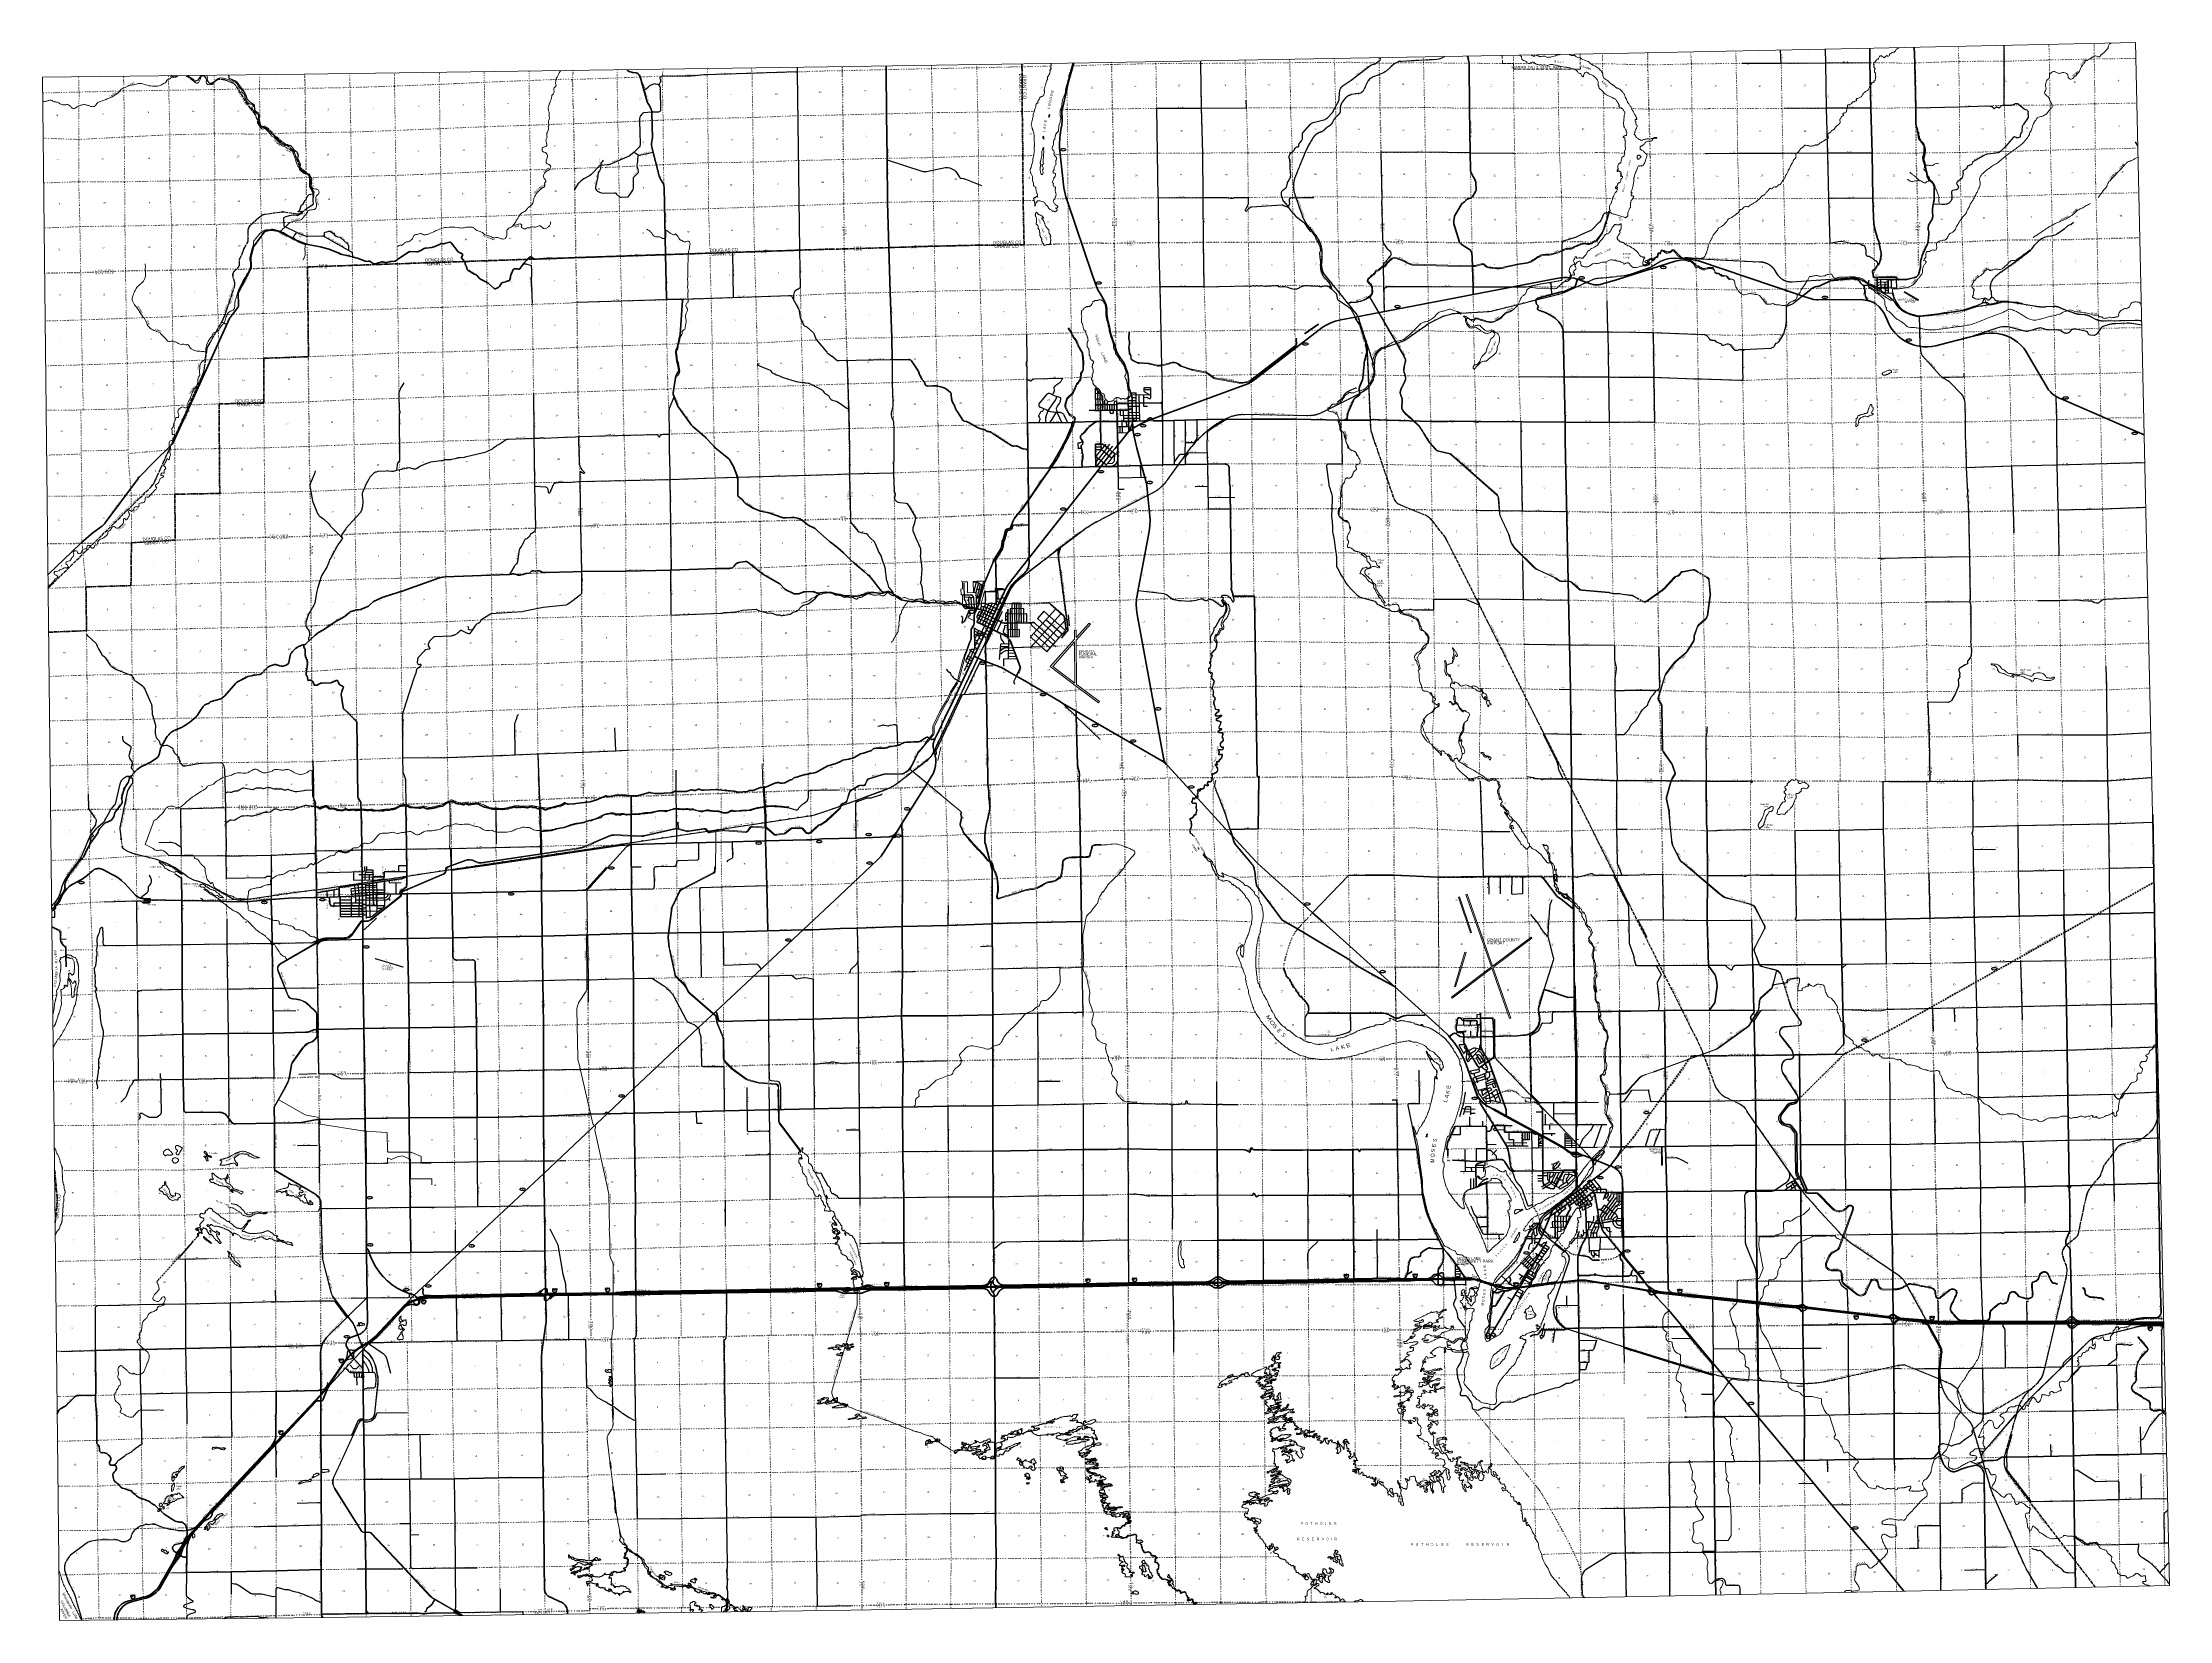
# Model space of a CAD drawing. Header units: feet. Extents: x 248627 to 501257, y -181930 to 5472.
import ezdxf
from ezdxf.enums import TextEntityAlignment as Align

# ---------------------------------------------------------------- set-up
doc = ezdxf.new("R2010")
doc.units = ezdxf.units.FT
doc.header["$LTSCALE"] = 70
doc.header["$PDMODE"] = 32
doc.header["$PDSIZE"] = 35
for name, pattern in [('DOT_DASHED', [7.7, 5, -1.2, 0.3, -1.2]), ('DOTTED', [1.5, 0.3, -1.2]), ('LONG_DASH_SHORT_DASH', [9.9, 6, -1.2, 1.5, -1.2]), ('LONG_DASHED', [7.5, 6, -1.5]), ('MEDIUM_DASHED', [4.5, 3, -1.5]), ('SHORT_DASHED', [2.7, 1.5, -1.2])]:
    doc.linetypes.add(name, pattern=pattern)
for name, color, linetype, lineweight in [('11', 7, 'LONG_DASH_SHORT_DASH', 60), ('15', 7, 'Continuous', 25), ('17', 7, 'Continuous', 25), ('18', 7, 'Continuous', 35), ('19', 7, 'Continuous', 25), ('23', 7, 'Continuous', 70), ('24', 7, 'Continuous', 25), ('25', 7, 'Continuous', 25), ('26', 7, 'Continuous', 40), ('27', 7, 'Continuous', 40), ('29', 7, 'Continuous', 25), ('31', 7, 'Continuous', 13), ('34', 7, 'Continuous', 25), ('36', 7, 'Continuous', 13), ('39', 7, 'Continuous', 13), ('4', 7, 'Continuous', 13), ('41', 7, 'MEDIUM_DASHED', 13), ('44', 7, 'DOT_DASHED', 13), ('46', 7, 'Continuous', 13), ('49', 7, 'Continuous', 25), ('51', 7, 'MEDIUM_DASHED', 70), ('52', 7, 'Continuous', 25), ('53', 7, 'DOTTED', 40), ('55', 7, 'Continuous', 13), ('56', 7, 'Continuous', 13), ('59', 7, 'Continuous', 13), ('6', 7, 'DOTTED', 25), ('61', 7, 'Continuous', 13), ('63', 7, 'Continuous', 25), ('7', 7, 'DOTTED', 13)]:
    doc.layers.add(name, color=color, linetype=linetype, lineweight=lineweight)
for name, color, linetype in [('12', 7, 'Continuous'), ('30', 7, 'Continuous'), ('42', 7, 'Continuous'), ('45', 7, 'Continuous')]:
    doc.layers.add(name, color=color, linetype=linetype)

msp = doc.modelspace()

# ---------------------------------------------------------------- linework, layer by layer
at = {"layer": '11'}
for p, q in [((311085.65, -20107.02), (342182.97, -19065.32)), ((280214.17, -31833.82), (280118.96, -31838.26)), ((250368.44, -131702.58), (250057.48, -128410.15))]:
    msp.add_line(p, q, dxfattribs=at)
for points in [[(365216.05, -18534.68), (365095.04, -13295.02), (365064.68, -7994.06), (364995.31, -2728.73), (364964.08, 2596.37), (364963.3, 2947.81)], [(280214.17, -31833.82), (280102.67, -21170.94), (311085.65, -20107.02)], [(342182.93, -19065.32), (343862.27, -19042.92), (349161.01, -18876.92), (354552.27, -18707.61), (359883.12, -18594.83), (365212.45, -18550.46)], [(280118.96, -31838.26), (274893.52, -32032.19), (274909.54, -37351.87), (269590.05, -37437.84), (269640.8, -44245.91)], [(269640.8, -44245.91), (269672.89, -48071.02), (264345.26, -48179.53), (264382.78, -53622.55), (259186.43, -53929.27), (259129.49, -59031.63), (253782.19, -59177.58), (253851.66, -64376.33), (249352.04, -64558.38)], [(250126.43, -134675.32), (250326.77, -132616.46), (250368.44, -131702.58), (250372.33, -131690.46)]]:
    msp.add_lwpolyline(points, dxfattribs=at)
at = {"layer": '15'}
for p, q in [((372518.52, -141463.14), (372794.93, -141463.14)), ((372791.23, -141331.67), (372794.13, -141328.76)), ((372797.3, -141331.14), (372793.87, -141328.76)), ((378066.1, -141371.78), (378342.51, -141371.78)), ((378338.81, -141240.31), (378341.71, -141237.4)), ((378344.88, -141239.78), (378341.45, -141237.4)), ((403211.74, -140923.08), (403488.15, -140923.08)), ((403488.15, -141268.66), (403424.26, -141250.7)), ((403484.45, -140791.61), (403487.35, -140788.7)), ((403490.52, -140791.08), (403487.09, -140788.7)), ((403487.62, -141268.92), (403551.25, -141250.18)), ((411388.89, -140889.79), (411665.3, -140889.79)), ((411665.3, -141235.37), (411601.41, -141217.41)), ((411661.6, -140758.32), (411664.5, -140755.41)), ((411667.67, -140757.79), (411664.24, -140755.41)), ((411664.77, -141235.63), (411728.4, -141216.89)), ((293633.38, -143983.14), (293909.79, -143983.14)), ((293906.09, -143851.67), (293908.99, -143848.76)), ((293912.16, -143851.14), (293908.73, -143848.76)), ((309187.7, -142622.26), (309464.11, -142622.26)), ((309464.11, -142967.84), (309400.22, -142949.88)), ((309460.41, -142490.79), (309463.31, -142487.88)), ((309466.48, -142490.26), (309463.05, -142487.88)), ((309463.58, -142968.1), (309527.21, -142949.36)), ((315467.75, -142558.22), (315744.16, -142558.22)), ((315744.16, -142903.8), (315680.27, -142885.84)), ((315740.46, -142426.75), (315743.36, -142423.84)), ((315746.53, -142426.22), (315743.1, -142423.84)), ((315743.63, -142904.06), (315807.26, -142885.32)), ((340648.75, -142000.69), (340925.16, -142000.69)), ((340925.16, -142346.27), (340861.27, -142328.31)), ((340921.46, -141869.22), (340924.36, -141866.31)), ((340927.53, -141868.69), (340924.1, -141866.31)), ((340924.63, -142346.53), (340988.26, -142327.79)), ((348625.64, -141876.51), (348902.05, -141876.51)), ((348902.05, -142222.09), (348838.16, -142204.13)), ((348898.35, -141745.04), (348901.25, -141742.13)), ((348904.42, -141744.51), (348900.99, -141742.13)), ((348901.52, -142222.35), (348965.15, -142203.61)), ((372794.93, -141808.72), (372731.04, -141790.76)), ((372794.4, -141808.98), (372858.03, -141790.24)), ((378342.51, -141717.36), (378278.62, -141699.4)), ((378341.98, -141717.62), (378405.61, -141698.88)), ((423352.12, -141913.74), (423628.53, -141913.74)), ((423628.53, -142259.32), (423564.64, -142241.36)), ((423624.83, -141782.27), (423627.73, -141779.36)), ((423630.9, -141781.74), (423627.47, -141779.36)), ((423628, -142259.58), (423691.63, -142240.84)), ((434157.01, -142261.12), (434433.42, -142261.12)), ((434433.42, -142606.7), (434369.53, -142588.74)), ((434429.72, -142129.65), (434432.62, -142126.74)), ((434435.79, -142129.12), (434432.36, -142126.74)), ((434432.89, -142606.96), (434496.52, -142588.22)), ((442832.64, -142697.7), (443109.05, -142697.7)), ((443109.05, -143043.28), (443045.16, -143025.32)), ((443105.35, -142566.23), (443108.25, -142563.32)), ((443111.42, -142565.7), (443107.99, -142563.32)), ((443108.52, -143043.54), (443172.15, -143024.8)), ((293909.79, -144328.72), (293845.9, -144310.76)), ((293909.26, -144328.98), (293972.89, -144310.24)), ((463770.9, -145826.45), (464047.31, -145826.45)), ((464047.31, -146172.03), (463983.42, -146154.07)), ((464043.61, -145694.98), (464046.51, -145692.07)), ((464049.68, -145694.45), (464046.25, -145692.07)), ((464046.78, -146172.29), (464110.41, -146153.55)), ((472785.36, -145903.73), (473061.77, -145903.73)), ((473061.77, -146249.31), (472997.88, -146231.35)), ((473058.07, -145772.26), (473060.97, -145769.35)), ((473064.14, -145771.73), (473060.71, -145769.35)), ((473061.24, -146249.57), (473124.87, -146230.83)), ((498694.45, -147160.65), (498970.86, -147160.65)), ((498970.86, -147506.23), (498906.97, -147488.27)), ((498967.16, -147029.18), (498970.06, -147026.27)), ((498973.23, -147028.65), (498969.8, -147026.27)), ((498970.33, -147506.49), (499033.96, -147487.75)), ((283829.27, -150971.34), (284105.68, -150971.34)), ((284105.68, -151316.92), (284041.79, -151298.96)), ((284101.98, -150839.87), (284104.88, -150836.96)), ((284108.05, -150839.34), (284104.62, -150836.96)), ((284105.15, -151317.18), (284168.78, -151298.44)), ((276665.54, -159503.64), (276941.95, -159503.64)), ((276941.95, -159849.22), (276878.06, -159831.26)), ((276938.25, -159372.17), (276941.15, -159369.26)), ((276944.32, -159371.64), (276940.89, -159369.26)), ((276941.42, -159849.48), (277005.05, -159830.74)), ((259089.93, -179021.61), (259366.34, -179021.61)), ((259366.34, -179367.19), (259302.45, -179349.23)), ((259362.64, -178890.14), (259365.54, -178887.23)), ((259368.71, -178889.61), (259365.28, -178887.23)), ((259365.81, -179367.45), (259429.44, -179348.71))]:
    msp.add_line(p, q, dxfattribs=at)
for points in [[(373070.29, -141463.14), (372794.4, -141463.14), (372794.93, -141463.14)], [(378617.87, -141371.78), (378341.98, -141371.78), (378342.51, -141371.78)], [(403763.51, -140923.08), (403487.62, -140923.08), (403488.15, -140923.08)], [(411940.66, -140889.79), (411664.77, -140889.79), (411665.3, -140889.79)], [(294185.15, -143983.14), (293909.26, -143983.14), (293909.79, -143983.14)], [(309739.47, -142622.26), (309463.58, -142622.26), (309464.11, -142622.26)], [(316019.52, -142558.22), (315743.63, -142558.22), (315744.16, -142558.22)], [(341200.52, -142000.69), (340924.63, -142000.69), (340925.16, -142000.69)], [(349177.41, -141876.51), (348901.52, -141876.51), (348902.05, -141876.51)], [(423903.89, -141913.74), (423628, -141913.74), (423628.53, -141913.74)], [(434708.78, -142261.12), (434432.89, -142261.12), (434433.42, -142261.12)], [(443384.41, -142697.7), (443108.52, -142697.7), (443109.05, -142697.7)], [(464322.67, -145826.45), (464046.78, -145826.45), (464047.31, -145826.45)], [(473337.13, -145903.73), (473061.24, -145903.73), (473061.77, -145903.73)], [(499246.22, -147160.65), (498970.33, -147160.65), (498970.86, -147160.65)], [(284381.04, -150971.34), (284105.15, -150971.34), (284105.68, -150971.34)], [(277217.31, -159503.64), (276941.42, -159503.64), (276941.95, -159503.64)], [(259641.7, -179021.61), (259365.81, -179021.61), (259366.34, -179021.61)]]:
    msp.add_lwpolyline(points, dxfattribs=at)
for centre, radius, start, end in [((372821.15, -141498.24), 306.13, 148.44438, 254.43371), ((372672.55, -141215.64), 165.66, 227.3431, 315.81196), ((372916.24, -141215.64), 165.66, 224.18846, 312.69411), ((372767.64, -141498.24), 306.13, 283.0808, 31.6249), ((378368.73, -141406.88), 306.13, 148.44435, 254.43384), ((378220.13, -141124.28), 165.66, 227.34214, 315.81155), ((378463.82, -141124.28), 165.66, 224.18847, 312.69411), ((378315.22, -141406.88), 306.13, 283.08086, 31.62486), ((403514.37, -140958.18), 306.13, 148.44435, 254.43384), ((403365.77, -140675.58), 165.66, 227.34314, 315.812), ((403609.46, -140675.58), 165.66, 224.18798, 312.69386), ((403460.86, -140958.18), 306.13, 283.08085, 31.62486), ((411691.52, -140924.89), 306.13, 148.44438, 254.43371), ((411542.92, -140642.29), 165.66, 227.34212, 315.81153), ((411786.61, -140642.29), 165.66, 224.18848, 312.69412), ((411638.01, -140924.89), 306.13, 283.08091, 31.62481), ((293936.01, -144018.24), 306.13, 148.44436, 254.43383), ((293787.41, -143735.64), 165.66, 227.34301, 315.81187), ((294031.1, -143735.64), 165.66, 224.18804, 312.69393), ((293882.5, -144018.24), 306.13, 283.08082, 31.6249), ((309490.33, -142657.36), 306.13, 148.44436, 254.43383), ((309341.73, -142374.76), 165.66, 227.34218, 315.81159), ((309585.42, -142374.76), 165.66, 224.18763, 312.69375), ((309436.82, -142657.36), 306.13, 283.08086, 31.62486), ((315770.38, -142593.32), 306.13, 148.44436, 254.43383), ((315621.78, -142310.72), 165.66, 227.34346, 315.81205), ((315865.47, -142310.72), 165.66, 224.18761, 312.69374), ((315716.87, -142593.32), 306.13, 283.08086, 31.62486), ((340951.38, -142035.79), 306.13, 148.44436, 254.43378), ((340802.78, -141753.19), 165.66, 227.34261, 315.81175), ((341046.47, -141753.19), 165.66, 224.18846, 312.6941), ((340897.87, -142035.79), 306.13, 283.08081, 31.6249), ((348928.27, -141911.61), 306.13, 148.44434, 254.43389), ((348779.67, -141629.01), 165.66, 227.34261, 315.81175), ((349023.36, -141629.01), 165.66, 224.18846, 312.6941), ((348874.76, -141911.61), 306.13, 283.08095, 31.62476), ((423654.75, -141948.83), 306.13, 148.44436, 254.43377), ((423506.15, -141666.23), 165.66, 227.34264, 315.81177), ((423749.84, -141666.23), 165.66, 224.18797, 312.69385), ((423601.24, -141948.83), 306.13, 283.08079, 31.62491), ((434459.64, -142296.22), 306.13, 148.44436, 254.43377), ((434311.04, -142013.62), 165.66, 227.34318, 315.81203), ((434554.73, -142013.62), 165.66, 224.18848, 312.69413), ((434406.13, -142296.22), 306.13, 283.08074, 31.62496), ((443135.27, -142732.8), 306.13, 148.44438, 254.43371), ((442986.67, -142450.2), 165.66, 227.34264, 315.81178), ((443230.36, -142450.2), 165.66, 224.18902, 312.69443), ((443081.76, -142732.8), 306.13, 283.08079, 31.62491), ((464073.53, -145861.55), 306.13, 148.44436, 254.43377), ((463924.93, -145578.95), 165.66, 227.34322, 315.81206), ((464168.62, -145578.95), 165.66, 224.18849, 312.69414), ((464020.02, -145861.55), 306.13, 283.08092, 31.6248), ((473087.99, -145938.83), 306.13, 148.44438, 254.4337), ((472939.39, -145656.23), 165.66, 227.34207, 315.81149), ((473183.08, -145656.23), 165.66, 224.18794, 312.69382), ((473034.48, -145938.83), 306.13, 283.08085, 31.62486), ((498997.08, -147195.75), 306.13, 148.44436, 254.43377), ((498848.48, -146913.15), 165.66, 227.34206, 315.81148), ((499092.17, -146913.15), 165.66, 224.18851, 312.69415), ((498943.57, -147195.75), 306.13, 283.08085, 31.62486), ((284131.9, -151006.44), 306.13, 148.44436, 254.43378), ((283983.3, -150723.84), 165.66, 227.343, 315.81185), ((284226.99, -150723.84), 165.66, 224.18804, 312.69394), ((284078.39, -151006.44), 306.13, 283.08086, 31.62486), ((276968.17, -159538.74), 306.13, 148.44436, 254.43392), ((276819.57, -159256.14), 165.66, 227.343, 315.81183), ((277063.26, -159256.14), 165.66, 224.18884, 312.6942), ((276914.66, -159538.74), 306.13, 283.08086, 31.62486), ((259392.56, -179056.71), 306.13, 148.44436, 254.43373), ((259243.97, -178774.11), 165.66, 227.34179, 315.81158), ((259487.65, -178774.11), 165.66, 224.18844, 312.69406), ((259339.05, -179056.71), 306.13, 283.08089, 31.62481)]:
    msp.add_arc(centre, radius, start, end, dxfattribs=at)
at = {"layer": '17', "lineweight": 13}
for p, q in [((357911.25, -61366.62), (357908.84, -61247.92)), ((358643.86, -61976.28), (359241.49, -61966.09))]:
    msp.add_line(p, q, dxfattribs=at)
for points in [[(357908.84, -61247.64), (357885.92, -60121.14), (357719.27, -60131.6), (357706.14, -59437.75), (357902.82, -59422.48), (357899.87, -58587.49), (358479.01, -58584.22), (358492.89, -59887.75), (359183.97, -59859.37), (359159.04, -58519.93), (359606.74, -58508.07)], [(359605.2, -58508.54), (360406.5, -58486.87), (360293.53, -58911.72)], [(360293.74, -58910.89), (359685.29, -61199.11), (360116.59, -61173.11), (360468.13, -59863.28)], [(360468.14, -59863.26), (360509.66, -59706.87), (361784.29, -59662.24), (361779.92, -59359.77), (362709.29, -59378.82)], [(359283.04, -63227.64), (359282.56, -63199.01), (358636.61, -62894.19), (358614.82, -62615.08), (358821.71, -62605.57), (358815.86, -62419.92)]]:
    msp.add_lwpolyline(points, dxfattribs=at)
at = {"layer": '17'}
for points in [[(349828.18, -88852.26), (349739.68, -88900.23), (349817.12, -88944.51)], [(349741.98, -88899.77), (349880.49, -88896.54), (350029.56, -88841.79)]]:
    msp.add_lwpolyline(points, dxfattribs=at)
for centre, major_axis, ratio in [((369864.4, -7259.33), (-309.24, 1), 0.500121), ((431440.61, -22475.97), (309.24, -1), 0.500121), ((441140, -21236.56), (-309.24, 1), 0.500121), ((374082.03, -23081.45), (-309.24, 1), 0.500121), ((460335.56, -24794.04), (-309.24, 1), 0.500121), ((409573.38, -25887.16), (309.24, -1), 0.500121), ((398615.81, -30335.13), (-309.24, 1), 0.500121), ((470311.18, -29863.07), (-309.24, 1), 0.500121), ((488934.55, -36731.47), (-309.24, 1), 0.500121), ((379349.9, -40042.02), (-309.24, 1), 0.500121), ((378676.28, -41085.34), (-309.24, 1), 0.500121), ((497120.83, -40941.8), (309.24, -1), 0.500121), ((374351.24, -45491.72), (-309.24, 1), 0.500121), ((380145.53, -46776.37), (-309.24, 1), 0.500121), ((369878.93, -49938.16), (310.93, 0.11), 0.500091), ((360036.94, -64815.68), (310.9, 0.14), 0.500091), ((360261.81, -68247.45), (310.9, 0.14), 0.500091), ((367452.95, -71975.93), (310.88, 0.11), 0.500091), ((373644.27, -75640.04), (310.88, 0.11), 0.500091), ((381138.1, -73663.18), (-309.24, 1), 0.500121), ((378169.04, -77484.95), (-309.24, 1), 0.500121), ((385082.3, -82936.59), (-309.24, 1), 0.500121), ((351320.07, -85537.94), (-309.24, 1), 0.500121), ((333685.98, -89604.96), (309.24, -1), 0.500121), ((340881.42, -89424.07), (309.24, -1), 0.500121), ((346759.07, -88590.94), (-309.24, 1), 0.500121), ((350274.61, -88748.05), (-309.24, 1), 0.500121), ((316191.03, -92565.83), (309.24, -1), 0.500121), ((346859.69, -91977.52), (309.24, -1), 0.500121), ((253244.62, -94296.74), (-309.24, 1), 0.500121), ((304279.78, -95648), (-309.24, 1), 0.500121), ((274976.97, -96652.49), (-309.24, 1), 0.500121), ((281867.62, -96318.67), (-309.24, 1), 0.500121), ((398848.38, -96831.9), (-309.24, 1), 0.500121), ((337194.54, -101115.93), (309.24, -1), 0.500121), ((287093.21, -101935.62), (-309.24, 1), 0.500121), ((407802.07, -104867.94), (-309.24, 1), 0.500121), ((317408.35, -119627.21), (309.24, -1), 0.500121), ((418734.15, -119920.14), (-309.24, 1), 0.500121), ((435749.68, -128066.84), (-309.24, 1), 0.500121), ((305639.16, -130716.31), (309.24, -1), 0.500121), ((433660.13, -129344.69), (-309.24, 1), 0.500121), ((287480.64, -131723.29), (-309.24, 1), 0.500121), ((287546.8, -137314.72), (-309.24, 1), 0.500121), ((299608.6, -137437.91), (-309.24, 1), 0.500121), ((424895.77, -138277.76), (-309.24, 1), 0.500121), ((436867.74, -138050.33), (-309.24, 1), 0.500121), ((438532.73, -140597.25), (-309.24, 1), 0.500121), ((291841.02, -142648.84), (-309.24, 1), 0.500121), ((294452.82, -142200.81), (-309.24, 1), 0.500121), ((284777.46, -148233.6), (-309.24, 1), 0.500121), ((451551.82, -156154.06), (-309.24, 1), 0.500121), ((463946.82, -170936.02), (-309.24, 1), 0.500121)]:
    msp.add_ellipse(centre, major_axis=major_axis, ratio=ratio, dxfattribs=at)
at = {"layer": '17', "lineweight": 13}
for points in [[(358277.73, -61582.56), (358167.26, -61541.06), (357987.91, -61428.27), (357911.25, -61366.62)], [(359214.99, -61763.44), (358993.33, -61732.2), (358721.8, -61692.61), (358568.76, -61661.68), (358378.8, -61620.54), (358277.73, -61582.56)], [(358815.86, -62419.92), (358720.69, -62387.03), (358677.51, -62261.44), (358639.39, -61976.35)], [(359387.74, -61804.41), (359252.21, -61768.68), (359214.99, -61763.44)], [(359246.49, -61966), (359284.6, -61892.4), (359363.88, -61808.78), (359369.5, -61807.75)]]:
    msp.add_spline(points, degree=3, dxfattribs=at)
at = {"layer": '18'}
for p, q in [((406599.9, -141499.77), (413525.49, -141373.28)), ((406601.26, -141575.54), (414379.31, -141433.13)), ((413525.49, -141373.28), (414379.59, -141358.11)), ((292799.3, -143967.41), (293230.7, -143813.39)), ((307397.34, -143211.21), (308207.04, -143195.87)), ((308207.04, -143195.87), (308380.27, -143192.59)), ((343054.58, -142650.93), (344052.88, -142638.21)), ((344051.72, -142561.74), (345773.65, -142535.99)), ((344052.88, -142638.06), (345475.08, -142616.52)), ((361640.41, -142335.11), (363189.21, -142306.62)), ((439006.66, -142724.22), (437904.41, -142545.24)), ((439988.68, -142890.58), (439810.39, -142864.24)), ((458255.43, -144794.98), (457685.84, -144731.19)), ((458329.83, -144879.02), (457687.36, -144806.75)), ((467839.59, -145916.31), (458255.43, -144794.98)), ((467902.42, -145996.96), (458329.83, -144879.02)), ((469264.88, -146083.08), (469217.97, -146077.58)), ((469266.39, -146155.96), (469233.49, -146152.31)), ((489661.89, -146603.15), (488954.61, -146603.27)), ((285792.98, -149929.33), (285824.52, -149902.95)), ((281645.25, -155121.46), (281663.28, -155100.95)), ((281646.67, -155235.59), (281664.11, -155215.66)), ((264108.96, -175027.81), (264112.4, -175021.74))]:
    msp.add_line(p, q, dxfattribs=at)
for points in [[(414379.31, -141433.13), (414416.01, -141432.46), (414510.26, -141431.29)], [(414379.59, -141358.11), (414417, -141357.45), (415196, -141347.77), (415385.33, -141345.42)], [(418528.61, -141442.44), (418113.26, -141396.29), (417601.61, -141393.25), (417581.27, -141393.13), (417551.61, -141393.5), (414510.26, -141431.29)], [(415385.33, -141345.42), (417575.68, -141318.2), (418007.53, -141320.76)], [(420823.39, -142014.95), (420806.38, -142009.7), (420256.93, -141840.25), (419981.24, -141751.04), (419314.76, -141535.37), (419280.39, -141524.25), (419264.76, -141519.87), (419131.51, -141482.53), (418656.27, -141381.26), (418117.63, -141321.41), (418007.53, -141320.76)], [(420543.68, -142007.17), (420234.37, -141911.78), (419955.79, -141821.44), (419294.61, -141607.04), (419273.5, -141600.19), (419244.61, -141592.1), (419110.95, -141554.67), (418644.09, -141455.27), (418528.61, -141442.44)], [(291691.87, -144551.32), (291751.82, -144488.82), (291879.61, -144379.01), (292018.18, -144283.15), (292166.01, -144202.3), (292294.56, -144148.6), (292310.54, -144141.92), (292344.56, -144129.77), (292799.3, -143967.41)], [(291722.09, -144415.62), (291833.77, -144319.64), (291978.8, -144219.32), (292133.52, -144134.71), (292268.55, -144078.29), (292289.26, -144069.64), (292318.55, -144059.19), (293191.18, -143747.78)], [(293191.18, -143747.78), (293306.39, -143706.67), (293599.33, -143602.14), (293620.52, -143594.58), (293649.33, -143586.59), (293652.07, -143585.83), (294008.92, -143508.3), (294346.93, -143471.23), (294371.96, -143468.49), (294396.93, -143468.15), (294618.68, -143465.11)], [(293230.7, -143813.39), (293350, -143770.8), (293619.86, -143674.45), (293643.12, -143666.14), (293669.86, -143658.73), (293671.8, -143658.19), (294020.99, -143582.32), (294349.96, -143546.25), (294375.53, -143543.44), (294399.96, -143543.11), (294708.88, -143538.89), (297774.92, -143482.54), (303063.75, -143368.33), (308346.13, -143268.25), (308381.71, -143267.58)], [(294618.68, -143465.11), (294707.68, -143463.9), (297773.42, -143407.55), (303062.23, -143293.35), (307397.34, -143211.21)], [(308380.27, -143192.59), (308416.95, -143191.89), (308469.93, -143190.89), (312778, -143132.6)], [(308381.71, -143267.58), (308471.34, -143265.88), (308520.95, -143265.22)], [(308520.95, -143265.22), (309378.53, -143253.86), (312779.05, -143208.82)], [(312778, -143132.94), (316580.28, -143074.84), (318391.64, -143029.15), (318416.64, -143028.52), (318441.64, -143027.88), (319212.95, -143008.43), (324676.07, -142916.9), (329839.29, -142817.86), (335310.21, -142710.1), (341312.2, -142596.23), (342263.41, -142585.18), (344051.72, -142561.58)], [(312779.04, -143207.93), (316581.8, -143149.83), (317621.67, -143123.6), (317647.07, -143122.96), (317671.67, -143122.95), (318395.41, -143122.68), (318420.41, -143123.45), (318445.41, -143122.82), (319214.94, -143103.41), (324677.78, -143011.88), (329841.14, -142912.84), (335312.05, -142805.08), (341313.65, -142691.22), (342233.58, -142680.53), (342258.58, -142680.93), (342283.58, -142679.95), (342979.31, -142652.55), (343004.32, -142651.57), (343029.31, -142651.25), (343054.58, -142650.93)], [(345475.08, -142616.52), (350996.04, -142532.89), (356332.86, -142434.71), (361215.03, -142343.09), (361253.12, -142342.38), (361640.41, -142335.11)], [(345773.65, -142535.99), (347356.55, -142512.31), (347721.25, -142506.86)], [(347721.25, -142506.86), (350994.79, -142457.9), (356331.47, -142359.72), (359994.9, -142290.97)], [(359994.9, -142290.97), (361216.28, -142268.05), (361250.61, -142267.41)], [(361250.61, -142267.41), (361637.94, -142260.14), (362140.28, -142250.9), (362416.28, -142245.82)], [(362416.28, -142245.82), (366966.57, -142162.12), (372323.5, -142071.6), (375325.51, -142011.03)], [(363189.21, -142306.62), (366967.89, -142237.11), (372324.91, -142146.59), (375326.75, -142086.04)], [(375325.51, -142011.03), (379056.92, -141955.53), (382910.68, -141890.97), (386683.83, -141810.44)], [(375326.75, -142086.04), (379058.16, -142030.52), (382912.11, -141965.96), (386639.35, -141886.42)], [(386639.35, -141886.42), (388201, -141853.09), (388240.62, -141852.37), (389467.09, -141830.1)], [(386683.83, -141810.44), (388203.68, -141778.01), (388240.33, -141777.35)], [(388240.33, -141777.35), (389491.13, -141754.65), (389867.24, -141747.84)], [(389891.76, -141840.25), (389494.02, -141829.97), (389467.09, -141830.1), (389462.93, -141830)], [(389867.24, -141747.84), (393600.61, -141680.31), (398973.74, -141595.14), (404336.8, -141513.98), (406599.91, -141500.38)], [(389891.76, -141840.25), (390040.61, -141843.81), (398949.54, -141701.81), (406601.27, -141576.35)], [(421322.04, -142263.25), (421275.82, -142250.43), (420821, -142093.4), (420801.94, -142086.82), (420771, -142077.28), (420543.68, -142007.17)], [(421437.1, -142217.86), (421369.41, -142198.38), (420856.38, -142026.03), (420823.39, -142014.95)], [(421611.52, -142332.5), (421393.26, -142283), (421322.04, -142263.25)], [(421668.33, -142269.83), (421511.44, -142236.82), (421480.1, -142230.23), (421437.1, -142217.86)], [(422472.95, -142482.03), (422264.3, -142460.89), (421994.59, -142419.38), (421611.52, -142332.5)], [(422516.49, -142410.58), (422308.4, -142390.7), (422100.9, -142360.85), (421668.33, -142269.83)], [(423148.22, -142507.01), (422515.89, -142486.38), (422472.95, -142482.03)], [(423194.05, -142431.42), (422561.01, -142414.83), (422516.49, -142410.58)], [(424030.09, -142421.99), (423521.07, -142488.16), (423497.35, -142491.24), (423471.07, -142492.48), (423157.79, -142507.32), (423148.22, -142507.01)], [(424079.13, -142339.98), (423490.45, -142416.51), (423195.19, -142431.45), (423194.05, -142431.42)], [(431017.47, -141605.42), (430977.19, -141606.6), (430624.98, -141641.14), (430602.11, -141643.2), (430574.98, -141645.96), (429126.07, -141793.32), (428786.29, -141827.87), (427102.68, -141999.73), (426233.05, -142124.3), (425769.14, -142189.86), (425233.02, -142265.61), (424073.29, -142416.37), (424030.09, -142421.99)], [(431016.31, -141530.8), (430977.19, -141532.4), (430592.39, -141568.8), (429155.2, -141714.97), (428778.69, -141753.26), (427093.55, -141925.27), (426222.49, -142050.05), (425770.51, -142113.92), (425222.94, -142191.29), (424116.43, -142335.13), (424079.13, -142339.98)], [(437902.95, -142469.16), (435307.12, -142051.22), (432153.2, -141535.94), (431946.87, -141523.87), (431053.31, -141529.28), (431016.31, -141530.8)], [(437904.41, -142545.11), (435300.44, -142126.23), (432166.72, -141614.15), (432144.84, -141610.57), (432116.72, -141608.93), (431940.56, -141598.66), (431054.85, -141604.32), (431017.47, -141605.42)], [(439251.37, -142687.98), (439226.37, -142683.91), (437902.95, -142469.02)], [(439810.39, -142864.24), (439725.88, -142851.76), (439261.26, -142766.05), (439238.91, -142761.93), (439211.26, -142757.44), (439006.66, -142724.22)], [(439741.51, -142776.59), (439668.63, -142766.2), (439276.37, -142692.67), (439251.37, -142687.98)], [(440863.57, -142917.97), (440328.41, -142859.25), (440303.73, -142856.55), (440278.41, -142853.1), (439741.51, -142776.59)], [(440730.09, -142978.78), (440320.02, -142933.79), (440295.33, -142931.08), (440270.02, -142927.74), (439988.68, -142890.58)], [(456982.19, -144736.59), (455059.87, -144550.88), (452447.89, -144264.32), (452326.91, -144251.05), (440730.09, -142978.78)], [(456949.88, -144658.12), (455067.57, -144476.28), (452447.83, -144188.87), (452326.18, -144175.52), (440863.57, -142917.97)], [(285824.52, -149902.95), (286319.75, -149570.01), (286347.61, -149551.28), (286369.75, -149538.02), (286693.49, -149344.1), (287134.86, -149079.73), (287144.27, -149074.1), (287184.86, -149046.72), (287616.33, -148755.77), (288174.19, -148300.98), (288200.64, -148279.42), (288222.94, -148255.6), (291652.43, -144592.53), (291691.87, -144551.32)], [(286078.13, -149642.2), (286281.21, -149505.67), (286309.16, -149486.88), (286331.21, -149473.68), (286666.25, -149272.99), (287095.34, -149015.98), (287104.89, -149010.26), (287145.34, -148982.98), (287572.04, -148695.24), (288148.82, -148225.03), (291597.68, -144541.27), (291700.03, -144434.58), (291722.09, -144415.62)], [(457685.84, -144731.19), (457557.4, -144716.81), (456949.88, -144658.12)], [(457687.36, -144806.75), (457559.2, -144792.33), (456982.19, -144736.59)], [(469217.97, -146077.58), (468492.62, -145992.72), (468457.19, -145988.57), (467839.59, -145916.31)], [(469233.49, -146152.31), (469218.91, -146150.7), (468495.86, -146066.26), (468458.46, -146061.89), (467902.42, -145996.96)], [(488965.13, -146513.27), (487842, -146513.46), (484369, -146514.05), (479096, -146518.05), (473808, -146497.05), (473430, -146490.05), (472468.32, -146385.12), (472392.78, -146378), (469264.88, -146083.08)], [(488954.61, -146603.27), (487821, -146603.46), (484369.04, -146604.05), (479095.86, -146608.05), (473806.99, -146587.05), (473424.27, -146579.96), (472513.49, -146480.59), (472445.37, -146473.78), (469266.39, -146155.96)], [(490422.28, -146513.31), (490242, -146513.05), (489698, -146513.14), (489660.88, -146513.15), (488965.13, -146513.27)], [(500568.48, -146513.81), (496898, -146517.67), (495009, -146520.05), (490422.28, -146513.31)], [(490415.57, -146603.3), (490241.94, -146603.05), (489661.89, -146603.15)], [(500570.45, -146603.52), (496862, -146607.71), (495008.99, -146610.05), (490415.57, -146603.3)], [(281663.28, -155100.95), (282006.13, -154710.86), (282032.49, -154680.48), (282050.21, -154660.86), (282212.21, -154481.53), (282394.8, -154233.95), (284479.36, -151176.51), (284496.41, -151151.51)], [(281664.11, -155215.66), (282059.6, -154763.68), (282091.44, -154726.97), (282103.45, -154713.68), (282270.16, -154529.14), (282438.26, -154301.2), (282457.61, -154274.98), (282473.82, -154251.2), (284540.51, -151219.97), (284554.04, -151200.12), (284577.44, -151169.97), (284657.48, -151066.84)], [(284496.41, -151151.51), (284516.24, -151126.51), (284679.71, -150916.56), (284815.2, -150742.56), (285248.18, -150295.2)], [(284657.48, -151066.84), (284861.01, -150804.6), (285286.9, -150362.25)], [(285248.18, -150295.2), (285284.28, -150257.9), (285291.53, -150251.15), (285779.48, -149842.98), (285884.29, -149772.51), (286078.13, -149642.2)], [(285286.9, -150362.25), (285326.7, -150320.91), (285342.6, -150306.08), (285792.98, -149929.33)], [(265366.43, -173208.13), (265763.41, -172508.9), (266090.12, -171944.03), (266107.66, -171913.7), (266120.92, -171894.03), (266325.96, -171609.82), (266543.99, -171366.04), (266571.07, -171335.76), (266589.55, -171316.04), (271129.67, -166472.25), (276528.41, -160679.57), (281646.67, -155235.59)], [(265408.57, -172719.77), (265427.43, -172694.77), (265775.61, -172233.22), (265794.78, -172207.81), (265809.9, -172183.22), (265853.65, -172112.09), (266151.48, -171690.13), (266170.16, -171663.65), (266191.74, -171640.13), (266484.96, -171320.45), (266488.85, -171316.21), (266531.72, -171270.45), (271074.87, -166421.04), (276473.52, -160628.46), (281645.25, -155121.46)], [(263961.65, -175682.49), (264797.49, -174210.26), (264858.1, -174103.5), (265366.43, -173208.13)], [(264112.4, -175021.74), (264635.06, -174100.45), (264694.93, -173994.92)], [(264694.93, -173994.92), (264932.35, -173576.41), (265083.13, -173269.61), (265395.68, -172744.77), (265408.57, -172719.77)], [(257137.01, -181857.11), (257137.78, -181771.05), (257137.95, -181751.99), (257139.42, -181721.05), (257142.16, -181663.28), (257170.38, -181425.15), (257223.34, -181191.27), (257300.46, -180964.2), (257400.89, -180746.45), (257523.53, -180540.38), (257667.04, -180348.26), (257829.85, -180172.2), (258010.16, -180014.12), (258206.02, -179875.75), (258415.26, -179758.61), (258635.6, -179663.99), (258864.63, -179592.92), (260568.87, -179172.14), (260611.43, -179161.63), (260618.87, -179160), (260643.23, -179154.65), (260946.28, -179068.55), (261238.67, -178951.24), (261517.19, -178804), (261778.8, -178628.46), (262020.63, -178426.54), (262240.03, -178200.45), (262434.59, -177952.66), (262587.74, -177708.87), (262590.21, -177704.95), (262616.34, -177658.87), (264108.96, -175027.81)], [(257448.96, -181853.59), (257448.37, -181815.25), (257455.55, -181678.4), (257472.24, -181573.07), (257478.64, -181532.73), (257480.92, -181523.07), (257531.16, -181312.12), (257611.47, -181084), (257715.19, -180865.52), (257841.18, -180659.09), (257988.05, -180466.95), (258154.21, -180291.21), (258337.82, -180133.81), (258536.88, -179996.46), (258749.21, -179880.68), (258972.48, -179787.72), (259204.24, -179718.61), (260372.33, -179411.35), (260577.85, -179375.47), (260918.19, -179286.3), (261247.34, -179162.04), (261561.7, -179004.07), (261857.82, -178814.09), (262132.46, -178594.21), (262382.62, -178346.82), (262585.05, -178099.66), (262599, -178082.63), (262617.71, -178049.66), (263961.65, -175682.49)]]:
    msp.add_lwpolyline(points, dxfattribs=at)
at = {"layer": '19'}
for p, q in [((308835.9, -143653.92), (308892.12, -143593.77)), ((291690.04, -144552.36), (291691.87, -144551.32))]:
    msp.add_line(p, q, dxfattribs=at)
for points in [[(386683.83, -141810.44), (386683.95, -141810.43), (387428.05, -141732.24), (387474.14, -141727.39), (387478.05, -141726.85), (387567.44, -141714.48), (387600.31, -141705.04), (387632, -141692.22), (387659.76, -141677.45), (387697.18, -141653.1), (387709.76, -141644), (387846.38, -141545.22), (387892.03, -141512.2), (387896.38, -141508.97), (387940.86, -141475.88), (387996.5, -141442.91), (388022.89, -141427.79), (388046.5, -141415.8), (388050.55, -141413.74), (388080.98, -141402.09), (388112.47, -141393.7), (388124.81, -141391.76), (388153.34, -141388.06), (388174.81, -141387.66), (388220.78, -141386.81), (388238.82, -141388.37)], [(389867.24, -141747.84), (389854.11, -141747.04), (389453.05, -141722.42), (388948.03, -141691.35), (388927.13, -141690.06), (388898.03, -141687.73), (388859.24, -141683.31), (388808.91, -141672.15), (388760.03, -141655.79), (388738.13, -141645.81), (388712.81, -141634.26), (388688.13, -141613.74), (388614.29, -141552.33), (388585.39, -141528.3), (388564.29, -141509.09), (388535.36, -141485.36), (388494.53, -141458.47), (388451.11, -141436), (388405.58, -141418.2), (388381.43, -141411.57), (388362.91, -141406.48), (388331.43, -141400.51), (388291.49, -141392.93), (388238.82, -141388.37)], [(413525.49, -141373.28), (413547.3, -141369.34), (413586.01, -141362), (413623.74, -141350.65), (413660.07, -141335.42), (413694.62, -141316.48), (413700, -141312.75), (413723.58, -141296.39), (413750, -141271.35), (413892.36, -141136.36), (413917.29, -141111.36), (413942.29, -141087.81), (413963.13, -141068.18), (414024.22, -141020.71), (414089.93, -140979.89), (414159.55, -140946.16), (414232.32, -140919.9), (414307.43, -140901.38), (414357, -140894.55), (414381.78, -140891.05)], [(415385.33, -141345.42), (415352, -141343.95), (415221, -141338.15), (415195.67, -141336.04), (415171, -141333.22), (415146.96, -141329.92), (415088.24, -141315.96), (415031.31, -141295.93), (414976.77, -141270.06), (414925.24, -141238.63), (414877.28, -141201.99), (414833.41, -141160.54), (414815.56, -141139.73), (414800.5, -141122.18), (414775.61, -141089.73), (414768.37, -141080.3), (414730.68, -141039.75), (414688.97, -141003.36), (414643.67, -140971.53), (414595.3, -140944.61), (414544.38, -140922.89), (414491.46, -140906.62), (414437.14, -140895.96), (414407, -140893.28), (414381.78, -140891.05)], [(415048.3, -141510.93), (414530.37, -141434.29), (414510.26, -141431.29)], [(418007.53, -141320.76), (417957.53, -141310.56), (417613.5, -141275.96), (417613.2, -141275.94), (417607.14, -141275.11), (417601.2, -141273.66), (417595.44, -141271.59), (417589.93, -141268.93), (417587.81, -141267.62), (417565.17, -141242.63)], [(418186.1, -141477.48), (418228.06, -141480.18), (418270.07, -141478.49), (418311.68, -141472.41), (418330.42, -141468.2), (418451.93, -141448.06), (418517.76, -141443.23), (418528.61, -141442.44)], [(291722.09, -144415.62), (291764.56, -144369.74), (292487.92, -143588.09), (292770.76, -143310.63)], [(293005.85, -144391.76), (292974.89, -144389.01), (292944.38, -144383.03), (292914.66, -144373.9), (292886.06, -144361.71), (292858.89, -144346.6), (292833.45, -144328.73), (292810.02, -144308.3), (292788.85, -144285.53), (292776.07, -144268.52), (292760.05, -144244.4), (292748.03, -144218.52), (292741.9, -144201.87), (292735.86, -144178.07), (292732.35, -144153.78), (292731.4, -144129.25), (292733.02, -144104.75), (292737.18, -144080.56), (292743.86, -144056.93), (292752.97, -144034.14), (292764.41, -144012.42), (292778.05, -143992.01), (292793.76, -143973.14), (292799.3, -143967.41)], [(293005.85, -144391.76), (293036.93, -144391.26), (293067.8, -144387.52), (293098.1, -144380.57), (293127.51, -144370.49), (293155.7, -144357.39), (293182.37, -144341.42), (293207.23, -144322.75), (293229.99, -144301.58), (293250.42, -144278.14), (293268.29, -144252.7), (293283.4, -144225.54), (293295.59, -144196.94), (293304.72, -144167.22), (293310.7, -144136.71), (293310.92, -144134.2), (293313.24, -144108.12), (293311.89, -144084.2), (293306.35, -144028.04), (293293.18, -143964.14), (293274.08, -143904.09)], [(293096.44, -143604.71), (293122.58, -143594.4), (293228.24, -143552.7), (293249.66, -143544.25), (293278.24, -143536.83), (293535.25, -143470.03), (293821.33, -143426.92), (294110.34, -143413.96), (294399.13, -143431.28), (294596.25, -143461.66), (294618.68, -143465.11)], [(307397.34, -143211.21), (307419.05, -143204.9), (307474.93, -143186.81), (307541.32, -143157.45), (307604.27, -143121.32), (307638.1, -143096.87), (307660.4, -143080.76), (307688.1, -143058.56), (307784.7, -142980.99), (307823.66, -142945.16)], [(308207.04, -143195.87), (308180.89, -143191.25), (307988.99, -143157.29), (307964.34, -143152.93), (307938.99, -143145.45), (307920.5, -143138.08), (307899.96, -143127.29), (307880.66, -143114.42), (307862.8, -143099.59), (307846.6, -143082.98), (307844.78, -143080.68), (307825.09, -143054.23), (307815.13, -143030.68), (307812.86, -143022.19), (307810.99, -143010.33), (307810.37, -142998.35), (307811, -142986.36), (307812.88, -142974.51), (307815.99, -142962.92), (307820.3, -142951.71), (307823.66, -142945.16)], [(307823.66, -142945.16), (307825.61, -142943.36), (307864.61, -142900.54)], [(307864.61, -142900.54), (307893.66, -142864.4), (308023.42, -142681.05), (308041.11, -142656.05), (308061.57, -142631.05), (308061.83, -142630.71), (308086.69, -142603.98), (308114.2, -142579.99), (308144.07, -142559.01), (308175.98, -142541.27), (308209.56, -142526.96), (308244.45, -142516.23), (308280.27, -142509.22), (308290.56, -142508.3), (308315.02, -142506.12), (308340.56, -142506.42), (308344.27, -142506.46), (308370.02, -142506.34)], [(308394.72, -143946.31), (308463.34, -143948.71), (308490.54, -143945.96), (308517.3, -143940.38), (308543.33, -143932.03), (308568.35, -143921.01), (308592.08, -143907.43), (308612.47, -143892.73), (308614.08, -143891.29), (308659.45, -143842.73), (308835.9, -143653.92)], [(308892.12, -143593.77), (308895.31, -143569.22), (308911.34, -143445.79), (308911.83, -143443.47), (308913.51, -143432.02), (308913.98, -143420.45), (308913.25, -143408.89), (308911.3, -143397.48), (308908.18, -143386.33), (308903.91, -143375.57), (308898.53, -143365.31), (308892.12, -143355.68), (308884.73, -143346.76), (308876.45, -143338.67), (308867.37, -143331.49), (308857.58, -143325.29), (308847.21, -143320.15), (308836.35, -143316.13), (308827.11, -143313.77), (308808.52, -143311.79), (308777.11, -143306.71), (308555.31, -143270.79), (308520.95, -143265.22)], [(308892.12, -143593.77), (308960.52, -143520.58), (308980.88, -143498.8), (309008.96, -143470.58), (309043.93, -143435.45), (309109.74, -143381.91), (309180.79, -143335.54), (309256.3, -143296.85), (309335.43, -143266.27), (309366.52, -143257.32), (309378.53, -143253.86)], [(343527.03, -142688.4), (343104.58, -142657.63), (343054.58, -142650.93)], [(344056.77, -142895.62), (344048.78, -142892.21), (344030.22, -142886.1), (344011.14, -142881.96), (343991.72, -142879.84), (343972.19, -142879.76), (343946.1, -142884.18), (343934.98, -142885.77), (343912.99, -142887.17), (343890.98, -142886.25), (343869.18, -142883.04), (343852.18, -142878.68), (343831.65, -142871.47), (343802.18, -142852.31), (343686.98, -142777.41), (343668.5, -142768.37), (343563.89, -142709.23), (343527.03, -142688.4)], [(344053.86, -142702.76), (343820.68, -142702.88), (343605.27, -142694.09), (343527.03, -142688.4)], [(344053.86, -142702.91), (344634.71, -142685.19), (344773.86, -142682.42)], [(344056.77, -142895.56), (344067.37, -142900.25), (344078.2, -142903.75), (344089.34, -142906.09), (344100.65, -142907.25), (344112.03, -142907.23), (344123.34, -142906.02), (344134.47, -142903.63), (344145.28, -142900.09), (344155.67, -142895.44), (344156.2, -142895.16), (344213.59, -142858.71), (344304.74, -142806.63), (344400.83, -142764.36), (344500.82, -142732.37), (344529.55, -142725.72), (344554.91, -142719.85), (344579.55, -142715.64), (344737.11, -142688.7), (344773.86, -142682.42)], [(344773.86, -142682.42), (344876, -142680.39), (345445.39, -142619.69), (345475.08, -142616.52)], [(345773.65, -142535.99), (345790.59, -142533.66), (345907.96, -142517.51), (346047.51, -142483.15), (346116.7, -142458.19)], [(347261.54, -142472.85), (347192.5, -142457.96), (347093.02, -142425.31), (346997.5, -142382.44), (346906.98, -142329.83), (346834.5, -142293.84), (346809.27, -142281.32), (346784.5, -142276), (346755.68, -142271.14), (346716.25, -142268.68), (346701.52, -142269.3), (346677.76, -142270.31), (346651.52, -142263.36), (346634.07, -142258.74), (346627.27, -142257.76), (346602.18, -142255.86), (346577.02, -142256.59), (346552.08, -142259.94), (346527.63, -142265.88), (346503.93, -142274.35), (346481.24, -142285.25), (346459.82, -142298.46), (346313.09, -142371.8), (346276.67, -142390.01), (346263.09, -142396.42), (346182.7, -142434.38), (346116.7, -142458.19)], [(347261.54, -142472.85), (347224.39, -142470.68), (346960.5, -142455.27), (346940.48, -142454.1), (346910.5, -142454.24), (346151.95, -142458.02), (346116.7, -142458.19)], [(347261.54, -142472.85), (347294.84, -142480.03), (347331.55, -142484.79), (347381.55, -142490.24), (347692.95, -142505.48), (347721.25, -142506.86)], [(359994.9, -142290.97), (360005.61, -142289.75), (360533.98, -142229.48), (360558.98, -142227.22), (360583.98, -142224.18), (360625.52, -142219.12), (360690.84, -142204.11), (360754.24, -142182.35), (360815.02, -142154.09), (360872.51, -142119.63), (360924.99, -142080.18), (360948.17, -142059.79), (360969.94, -142032.51), (361127.95, -141834.55), (361144.53, -141813.78), (361172.02, -141784.55), (361218.26, -141735.37), (361252.36, -141705.27), (361277.38, -141683.18), (361302.36, -141672.87), (361303.48, -141672.55), (361312.77, -141670.88), (361322.18, -141670.2), (361331.61, -141670.5), (361340.96, -141671.79), (361350.12, -141674.04), (361359, -141677.25), (361362.26, -141678.7), (361395.91, -141695.25), (361427.65, -141715.24), (361429.89, -141717)], [(362416.28, -142245.82), (362406.05, -142245.31), (362165.28, -142233.26), (362137.58, -142230.45), (362115.28, -142226.01), (361943.14, -142192.93), (361924.38, -142189.33), (361893.14, -142179.8), (361852.1, -142165.93), (361800.17, -142142.07), (361751.02, -142112.92), (361705.19, -142078.78), (361663.17, -142040.04), (361647.42, -142022.13), (361628.45, -142000.55), (361610.18, -141972.13), (361592.32, -141942.82), (361581.13, -141919.21), (361577.07, -141910.63), (361556.54, -141869.21), (361541.82, -141841.7), (361532.56, -141828.05), (361521.42, -141811.63), (361495.25, -141778.05), (361484.02, -141764.58), (361457.13, -141738.43), (361429.89, -141717)], [(361468.87, -142925.32), (361499.37, -142900.35), (361783.26, -142667.9), (361808.26, -142647.43)], [(361808.26, -142647.43), (361824.01, -142622.43), (361829.8, -142612.99), (361838.23, -142595.35), (361844.76, -142576.93), (361849.34, -142557.92), (361851.9, -142538.54), (361852.42, -142519), (361850.9, -142499.51), (361847.35, -142480.29), (361841.81, -142461.54), (361834.34, -142443.47), (361825.02, -142426.29), (361813.96, -142410.17), (361801.27, -142395.3), (361787.1, -142381.84), (361771.59, -142369.93), (361754.93, -142359.7), (361737.29, -142351.28), (361718.87, -142344.74), (361699.86, -142340.17), (361680.48, -142337.61), (361660.94, -142337.08), (361640.41, -142335.11)], [(361808.26, -142647.43), (361833.26, -142624.6), (361897.48, -142566.65), (361992.48, -142497.48), (362017.22, -142482.31), (362040.17, -142468.24), (362067.22, -142458.69), (362227.49, -142402.1), (362418.58, -142356.4), (362568.01, -142335.57), (363139.21, -142309.81), (363189.21, -142306.62)], [(388242.03, -142215.29), (388191.56, -142212.35), (388116.61, -142200.21), (388050.12, -142180.85), (387972.89, -142150.08), (387899.31, -142111.41), (387694.11, -141970.28), (387687.4, -141964.47), (387675.58, -141955.85), (387662.92, -141948.53), (387649.56, -141942.56), (387635.66, -141938.02), (387621.35, -141934.97), (387606.81, -141933.42), (387592.18, -141933.4), (387577.63, -141934.91), (387563.32, -141937.94), (386689.35, -141895.34), (386639.35, -141886.42)], [(388242.03, -142215.29), (388260.52, -142216.37), (388291.45, -142215.22), (388314.6, -142214.36), (388341.45, -142210.02), (388345.32, -142209.4), (388373.54, -142201.75), (388400.81, -142191.19), (388426.82, -142177.84), (388450.69, -142162.29), (388611.73, -142039.65), (388697.42, -141988.38), (388788.01, -141946.36), (388882.49, -141914.04), (388961.95, -141895.06), (389374.5, -141873.33), (389858.5, -141842.38), (389891.76, -141840.25)], [(420783.56, -142081.15), (421025.65, -142202.58), (421048.57, -142216.52), (421073.69, -142237.03), (421181.98, -142346.1), (421362.35, -142505.55), (421404.19, -142535.98), (421546.62, -142609.03), (421577.38, -142621.3), (421602.49, -142628.58), (421632.24, -142633.87), (421663.3, -142636.52), (421734.69, -142636.52), (421769.73, -142633.88), (421786.92, -142631.88), (421800.8, -142629.24), (421835.17, -142620.64), (421856.33, -142614.7), (422036.74, -142549.89), (422170.96, -142498.95), (422193.44, -142491.67), (422218.71, -142487.49), (422250.29, -142485.06), (422282.73, -142483.34), (422472.95, -142482.03)], [(420998.72, -142073.85), (421203.24, -142028.02), (421221.09, -142024.72), (421252.96, -142021.98), (421311.65, -142020.09), (421346.68, -142022.07), (421465.09, -142035.46), (421671.24, -142062.42), (421693.05, -142067.04), (421706.93, -142071.01), (421737.3, -142082.77), (421771.71, -142099.46), (421789.56, -142108.71), (422013.74, -142257.97), (422055.29, -142281.35), (422094.28, -142300.52), (422147.83, -142324.34), (422181.53, -142337.56), (422230.01, -142353.38), (422276.07, -142368.65), (422297.87, -142374.6), (422516.49, -142410.58)], [(439944.33, -143216.24), (439918.65, -143235.46), (439891.09, -143251.9), (439861.97, -143265.36), (439831.6, -143275.71), (439800.32, -143282.83), (439768.46, -143286.64), (439736.38, -143287.1), (439704.43, -143284.2), (439672.95, -143277.97), (439642.3, -143268.5), (439612.81, -143255.87), (439584.8, -143240.22), (439558.58, -143221.73), (439534.43, -143200.61), (439512.62, -143177.07), (439493.4, -143151.39), (439486.65, -143140.08), (439472.45, -143114.94), (439459.44, -143090.08), (439440.3, -143053.49), (439401.82, -142995.61), (439357.5, -142942.06), (439307.82, -142893.45), (439253.33, -142850.29), (439248.87, -142847.15), (439164.9, -142794.38), (439075.87, -142750.68), (439032.3, -142734.02), (439006.66, -142724.22)], [(439714.23, -142471.84), (439681.53, -142452.35), (439382.04, -142228.29), (439132.61, -141997.3), (439119.89, -141985.52)], [(439251.37, -142687.98), (439276.37, -142691.15), (439294.56, -142692.2), (439313.51, -142691.3), (439332.27, -142688.43), (439350.62, -142683.61), (439368.37, -142676.9), (439385.32, -142668.38), (439401.29, -142658.12), (439416.09, -142646.26), (439429.58, -142632.91), (439441.59, -142618.22), (439452.01, -142602.36), (439460.71, -142585.5), (439463.45, -142578.46)], [(439463.45, -142578.46), (439467.6, -142567.82), (439472.6, -142549.52), (439475.67, -142530.79), (439476.76, -142511.85), (439475.86, -142492.89), (439472.99, -142474.14), (439468.17, -142455.79), (439461.46, -142438.04), (439452.93, -142421.09), (439434.41, -142391.05), (439419.31, -142366.55)], [(439463.45, -142578.46), (439466.6, -142572.76), (439469.56, -142567.69), (439473.04, -142562.95), (439476.99, -142558.6), (439481.37, -142554.69), (439486.14, -142551.26), (439491.24, -142548.34), (439496.62, -142545.98), (439502.21, -142544.19), (439507.97, -142542.99), (439513.81, -142542.4), (439519.69, -142542.43), (439525.53, -142543.07), (439531.27, -142544.32), (439536.85, -142546.16), (439539, -142547.05), (439568, -142557.05), (439568, -142555.77)], [(439944.33, -143216.24), (439943.47, -143216.63), (439910.54, -143229.69), (439876.43, -143239.24), (439841.51, -143245.17), (439806.16, -143247.41), (439770.77, -143245.95), (439735.72, -143240.8), (439726.41, -143238.41), (439701.53, -143232.04), (439676.41, -143223.52), (439656.82, -143214.65), (439636.54, -143202.75), (439617.61, -143188.8), (439600.24, -143172.95), (439584.62, -143155.37), (439570.93, -143136.26), (439559.3, -143115.81), (439551.01, -143096.85), (439545.86, -143081.23), (439538.62, -143046.85), (439537.33, -143027.74), (439538.1, -143007.07), (439541.02, -142986.6), (439544.66, -142972.13), (439553.14, -142947.26), (439568.45, -142922.13), (439573.88, -142915.71), (439599, -142892.8), (439623.88, -142879.65), (439637.5, -142874.49), (439653.63, -142870.25), (439670.11, -142867.72), (439686.77, -142866.93), (439703.42, -142867.88)], [(439568, -142555.77), (439567.97, -142547.25), (439568.97, -142537.49), (439570.99, -142527.9), (439573.99, -142518.57), (439577.96, -142509.61), (439582.83, -142501.11), (439588.57, -142493.16), (439595.11, -142485.86), (439602.38, -142479.28), (439610.3, -142473.5), (439618.77, -142468.58), (439627.72, -142464.57), (439637.03, -142461.52), (439646.61, -142459.45), (439656.36, -142458.4), (439666.16, -142458.38), (439675.91, -142459.38), (439685.5, -142461.39), (439694.83, -142464.4), (439703.8, -142468.36), (439714.23, -142471.84)], [(439988.68, -142890.58), (439939.82, -142886.69), (439743.68, -142871.13), (439703.51, -142867.94)], [(440863.57, -142917.97), (440858.68, -142917.06), (440643.34, -142877.21), (440314.63, -142786.17), (440292.8, -142780.13), (440264.63, -142766.89), (440002.81, -142643.88), (439714.23, -142471.84)], [(439944.33, -143216.24), (439995.7, -143182.44), (440036.3, -143151.75)], [(291691.87, -144551.32), (291807.48, -144485.32), (291931.28, -144430.92), (292060.08, -144389.76), (292192.49, -144362.29), (292327.04, -144348.81), (292462.26, -144349.47), (292560.62, -144359.94), (292592.64, -144363.35), (292610.62, -144364.62), (292976.41, -144390.33), (293005.85, -144391.76)], [(456949.88, -144658.12), (456973.58, -144654.69), (457143.69, -144630.09), (457334.8, -144581.62), (457356.51, -144574.74), (457531.51, -144514.72), (457553.81, -144507.07), (457581.51, -144498.12), (457593.34, -144494.3), (457631.21, -144486.32), (457649.73, -144484.41), (457669.71, -144482.34), (457680.82, -144483.04)], [(457694.65, -145167.67), (457676.69, -145166.66), (457670.56, -145166.03), (457645.75, -145163.48), (457615.32, -145157.09), (457585.72, -145147.55), (457557.28, -145134.96), (457530.31, -145119.48), (457505.1, -145101.26), (457481.94, -145080.5), (457461.08, -145057.44), (457390.27, -144981.29), (457385.49, -144975.73), (457331.63, -144919.91), (457272.23, -144870.03), (457207.95, -144826.63), (457139.48, -144790.19), (457067.57, -144761.11), (457018.02, -144746.88), (456982.19, -144736.59)], [(458255.43, -144794.98), (458224.01, -144784.57), (458148.68, -144759.64), (458045.42, -144713.41), (457947.55, -144656.64), (457861.59, -144574.96), (457824.77, -144539.97), (457813.37, -144527.69), (457799.26, -144516.28), (457783.47, -144506.05), (457766.69, -144497.52), (457749.11, -144490.79), (457730.92, -144485.93), (457712.33, -144483), (457699.73, -144482.35), (457693.53, -144482.03), (457680.82, -144483.04)], [(457694.65, -145167.67), (457720.56, -145164.36), (457744.09, -145161.25), (457791.69, -145149.8), (457837.83, -145133.44), (457882, -145112.34), (457923.73, -145086.74), (457954.75, -145063.45), (458057.63, -144989.97), (458100.29, -144958.77), (458145.98, -144932.21), (458194.19, -144910.56), (458244.4, -144894.08), (458296.07, -144882.93), (458315.87, -144880.64), (458329.83, -144879.02)], [(467839.59, -145916.31), (467864.34, -145914.78), (467870.99, -145914.37), (467917.97, -145907.31), (467963.95, -145895.37), (468008.44, -145878.7), (468050.94, -145857.46), (468090.99, -145831.9), (468128.14, -145802.3), (468137, -145793.58), (468157.88, -145773.02), (468187, -145748.4), (468218.23, -145726.11), (468254.03, -145705.84), (468291.75, -145689.42), (468330.98, -145677.04), (468371.29, -145668.83), (468412.24, -145664.87), (468426.62, -145664.99), (468452.83, -145664.86)], [(468467.87, -146606.59), (468451.81, -146602.14), (468443.35, -146599.56), (468429.02, -146595.19), (468407.09, -146585.9), (468386.25, -146574.36), (468366.73, -146560.71), (468348.74, -146545.1), (468344.62, -146539.05), (468315.83, -146490.98), (468292.23, -146440.16), (468274.07, -146387.15), (468267.28, -146357.54), (468261.58, -146332.72), (468253.23, -146307.54), (468246.89, -146288.42), (468226.39, -146243.13), (468201.26, -146200.22), (468171.8, -146160.18), (468138.3, -146123.44), (468101.15, -146090.4), (468060.75, -146061.42), (468017.54, -146036.83), (467972, -146016.89), (467924.62, -146001.81), (467902.42, -145996.96)], [(469217.97, -146077.58), (469169.9, -146062.24), (469086.66, -146035.69), (468981.83, -145989.73), (468882.38, -145933.07), (468789.4, -145866.32), (468726.9, -145810.69), (468698.1, -145785.06), (468679.08, -145764.22), (468672.74, -145757.48), (468646.2, -145734.64), (468617.43, -145714.69), (468586.73, -145697.87), (468554.44, -145684.34), (468520.91, -145674.27), (468486.51, -145667.75), (468476.62, -145666.93), (468452.83, -145664.86)], [(468467.87, -146606.59), (468477.81, -146607.43), (468493.35, -146607.64), (468499.28, -146607.72), (468520.66, -146605.76), (468541.72, -146601.58), (468562.22, -146595.22), (468581.95, -146586.75), (468593.23, -146580.44), (468618.26, -146563.85), (468642.62, -146538.88), (468894.34, -146280.91), (468939.35, -146247.6), (468987.6, -146219.19), (469038.55, -146195.97), (469091.66, -146178.21), (469146.32, -146166.09), (469147.37, -146165.92), (469184.08, -146157.5), (469218.91, -146153.27), (469233.49, -146152.31)], [(488965.13, -146513.27), (488995, -146505.79), (489037.92, -146495.05), (489103.68, -146471.04), (489166.58, -146440.3), (489225.92, -146403.14), (489263, -146374.11), (489290.88, -146351.33), (489313, -146330.45), (489403, -146245.48), (489427.44, -146222.41), (489453, -146205.96), (489465.78, -146197.73), (489505.89, -146177.49), (489547.9, -146161.56), (489591.35, -146150.1), (489625, -146144.91), (489635.75, -146143.25), (489653.82, -146142.05)], [(490422.28, -146513.31), (490411.8, -146511.39), (490363.22, -146504.01), (490315.67, -146491.59), (490269.69, -146474.27), (490225.76, -146452.23), (490184.38, -146425.73), (490146, -146395.05), (489973, -146251.05), (489942.13, -146227.9), (489898.31, -146200.93), (489851.91, -146178.69), (489803.44, -146161.42), (489753.43, -146149.31), (489702.43, -146142.49), (489675, -146141.72), (489653.82, -146142.05)], [(489666.28, -146992.05), (489658, -146992.05), (489640, -146992.05), (489608, -146991.43), (489599.73, -146991.19), (489564.93, -146986.5), (489530.8, -146978.21), (489497.74, -146966.39), (489466.09, -146951.18), (489436.2, -146932.75), (489408.4, -146911.29), (489408, -146910.91), (489387.14, -146891), (489363.38, -146862.05), (489281.33, -146762.05), (489265.4, -146742.64), (489235.82, -146712.05), (489225.36, -146701.62), (489194.29, -146676.55), (489160.78, -146654.86), (489125.18, -146636.79), (489087.89, -146622.53), (489049.31, -146612.26), (489009.87, -146606.08), (488995, -146605.32), (488954.61, -146603.27)], [(489666.28, -146992.05), (489717, -146992.05), (489752.81, -146988.54), (489788.05, -146981.3), (489822.34, -146970.43), (489855.31, -146956.02), (489886.59, -146938.25), (489915.84, -146917.31), (489942.74, -146893.43), (489954.76, -146882.11), (490047, -146794.99), (490053.16, -146789.17), (490097, -146749.33), (490116.05, -146732.02), (490164.05, -146696.82), (490215.46, -146666.83), (490269.72, -146642.38), (490326.25, -146623.73), (490384.41, -146611.09), (490415.57, -146603.3)], [(284496.41, -151151.51), (284512.3, -151126.51), (284643.65, -150923.11), (284663.13, -150894.39), (284672.58, -150873.11), (284721.32, -150777.65), (284769.9, -150651.43), (284805.02, -150520.82), (284826.29, -150387.26), (284826.7, -150382.92), (284829.68, -150351.36), (284830.12, -150332.92), (284830.73, -150307.4), (284830.81, -150304.12), (284830.92, -150257.4), (284831.02, -150220.42), (284837.67, -150158.8), (284850.71, -150098.21), (284870.02, -150039.31), (284895.38, -149982.76), (284902.71, -149969.68), (284914.31, -149948.97), (284936.52, -149919.68), (284939.99, -149915.11), (284964.68, -149888.8), (284991.99, -149865.21), (284998.05, -149860.99)], [(284657.48, -151066.84), (284672.36, -151055.17), (284676.77, -151051.71), (284758.73, -150996.48), (284846.01, -150950.13), (285205.32, -150863.55), (285214.5, -150861.34), (285255.32, -150852.88), (285312.51, -150836.9), (285369.23, -150814.43), (285423.29, -150786.15), (285474.09, -150752.38), (285502.62, -150728.77)], [(284998.05, -149860.99), (285021.61, -149844.6), (285053.22, -149827.21), (285086.48, -149813.21), (285121.01, -149802.77), (285151.19, -149797), (285181.34, -149793.21), (285201.19, -149792.21), (285229, -149790.81), (285264.83, -149792.76), (285293.04, -149794.94), (285314.83, -149798.13), (285410.84, -149812.2), (285480.65, -149824.36), (285551.34, -149829.15), (285622.15, -149826.54), (285692.3, -149816.53), (285761.02, -149799.25), (285827.55, -149774.87), (285845.24, -149766.58), (285874.36, -149749.94), (285895.24, -149740.3), (286028.13, -149659.87), (286078.13, -149642.2)], [(285502.62, -150728.77), (285521.09, -150713.49), (285533.98, -150700.89), (285553.77, -150678.03), (285571.06, -150653.23), (285585.66, -150626.76), (285597.42, -150598.91), (285606.19, -150569.98), (285611.9, -150540.29), (285614.47, -150510.17), (285614.37, -150504.94), (285613.8, -150475.68), (285612.53, -150454.94), (285608.63, -150391.06), (285607.33, -150369.61), (285608.36, -150341.06), (285609.61, -150306.66), (285618.28, -150245.5), (285633.3, -150185.57), (285654.51, -150127.55), (285681.66, -150072.06), (285714.46, -150019.71), (285752.56, -149971.08), (285792.98, -149929.33)], [(285792.98, -149929.33), (285795.53, -149926.7), (285800.16, -149922.67), (285824.52, -149902.95)], [(263961.65, -175682.49), (264000.32, -175632.49), (265000.79, -174247.78), (265021.8, -174212.45)], [(264112.4, -175021.74), (264156.15, -174943.95), (264316.4, -174605.75), (264440.42, -174252.65), (264519.58, -173919.15), (264524.84, -173883.15)], [(264524.84, -173883.15), (264542.72, -173869.15), (264956.19, -173388.48), (265335.92, -172840.12), (265393.31, -172744.77), (265408.57, -172719.77)], [(265021.8, -174212.45), (265036.01, -174197.78), (265354.05, -173258.13), (265366.43, -173208.13)], [(264108.96, -175027.81), (264108.99, -175027.81), (264112.4, -175021.74)]]:
    msp.add_lwpolyline(points, dxfattribs=at)
at = {"layer": '23'}
for p, q in [((404554.73, -27140.36), (418540.17, -24448.1)), ((378069.12, -38085.12), (378049.91, -37373.01)), ((378098.93, -39190.59), (378069.12, -38085.12)), ((378107.03, -39490.88), (378098.93, -39190.59)), ((378107.17, -39496.07), (378107.03, -39490.88)), ((378107.17, -39496.07), (378108.37, -39490.86)), ((378145.5, -40360.29), (378120.38, -40089.51)), ((378174.14, -40668.94), (378145.5, -40360.29)), ((380426.07, -39254.48), (381651.91, -38801.59)), ((496609.13, -40404.44), (498248.72, -41127.74)), ((375693.97, -43151.93), (376023.68, -42729.4)), ((376023.68, -42729.4), (376338.22, -42335.08)), ((379174.73, -44772.68), (378599, -42687.66)), ((365807.68, -55728.04), (373734.71, -45671.4)), ((360888.54, -63963.26), (361424.53, -62826.59)), ((369828.78, -73014.26), (369544.75, -72847.08)), ((349699.33, -88899.91), (350053.72, -88333.43)), ((350053.72, -88333.43), (350656.86, -87369.34)), ((389935.36, -88761.37), (389541.28, -88342.25)), ((334483.86, -89318.21), (339357.66, -89223.48)), ((339357.66, -89223.48), (339929.56, -89221)), ((339929.56, -89221), (341273.67, -89119.57)), ((343251.21, -89061.42), (341273.67, -89119.57)), ((349642.03, -88992.25), (349699.33, -88899.91)), ((282728.51, -96012.8), (286612.86, -95878.69)), ((286625.59, -96902.9), (286612.86, -95878.69)), ((291924.54, -95633.9), (297257.02, -95552.39)), ((307896.41, -95301.13), (312118.94, -95222.35)), ((265182.44, -96405.54), (261414.7, -96325.74)), ((286627.45, -97053.03), (286625.59, -96902.9)), ((409203.86, -106641.81), (405923.54, -103680.22)), ((412850.16, -109933.82), (409203.86, -106641.81)), ((315724.28, -121731.53), (312525.06, -124744.79)), ((308180.35, -128826.78), (312525.06, -124744.79)), ((301061.84, -135512.6), (308180.35, -128826.78)), ((430708.21, -131120.98), (430994.23, -130900.9)), ((436344.99, -133317.39), (436323.04, -131050.78)), ((436402.72, -136375.46), (436344.99, -133317.39)), ((287121.15, -137776.95), (287114.03, -135693.24)), ((298264.13, -138157.63), (301061.84, -135512.6)), ((292770.76, -143310.63), (293705.18, -142434.62)), ((421559.07, -142390.37), (421611.52, -142332.5)), ((421611.52, -142332.5), (421668.33, -142269.83)), ((421668.33, -142269.83), (421805.43, -142118.59)), ((439568, -142555.77), (439419.31, -142366.55)), ((439741.51, -142776.59), (439568, -142555.77)), ((440084.01, -143212.46), (440036.3, -143151.75)), ((443334.72, -146937.74), (441711.34, -144988.23)), ((443412.33, -147030.94), (443334.72, -146937.74)), ((447059.88, -151411.26), (443412.33, -147030.94)), ((285248.18, -150295.2), (284998.05, -149860.99))]:
    msp.add_line(p, q, dxfattribs=at)
at = {"layer": '23', "lineweight": 35}
for p, q in [((426812.84, -124470.42), (422360.64, -122026)), ((426815.81, -124387.16), (422385.2, -121955.92)), ((436165.58, -138348.86), (436201.03, -138304.31)), ((437864.5, -140473.17), (437645.36, -140211.03))]:
    msp.add_line(p, q, dxfattribs=at)
at = {"layer": '23'}
for points in [[(373345.88, -22186.61), (370318.36, -13272.69), (370186.18, -12845.02), (369938.32, -11768.01), (369414.83, -7038.51), (369412.93, -7015.65), (369406.4, -6763.74), (369426.24, -6512.52), (369511.34, -5399.92), (369518.66, -5302.81), (369575.62, -4899.07), (369583.45, -4867.4), (369684.43, -4333.52), (369729.04, -3792.02), (369716.81, -3248.82), (369698.18, -3101.27), (369689.21, -2872.65), (369704.19, -2644.35), (369742.94, -2418.87), (369805.06, -2198.67), (370265.77, -306.4), (370450.52, 682.99), (370910, 2361.16), (371136.87, 3048.4)], [(378049.91, -37373.01), (378037.21, -36902), (377992.44, -36564.09), (377910.74, -36222.75), (377793.8, -35891.82), (377767.96, -35835.44), (377694.78, -35641.97), (377642.22, -35441.9), (377610.86, -35237.44), (377601.04, -35030.83), (377596.47, -34558.92), (377596.11, -34455.59), (377573.53, -34148.3), (377518.95, -33845.06), (377271.79, -33093.02), (377254.75, -33029.23), (377191, -32843.75), (377108.22, -32665.95), (377007.3, -32497.79), (376889.36, -32341.09), (376644.69, -32014.58), (376567.04, -31908.4), (376415.7, -31664.35), (376290.69, -31405.82), (376239.81, -31301.81), (376091.98, -30939.17), (375982.86, -30563.07), (375573.6, -29288.83), (375443.37, -28816.01), (375352.4, -28282.66), (375137.33, -27339.01), (375134.98, -27327.52), (375056.47, -26803.55), (375033.17, -26274.25), (375030.15, -26114.34), (375007.39, -25912.89), (374963.7, -25714.93), (374899.55, -25522.62), (374815.65, -25338.07), (374712.92, -25163.3), (374229.47, -24348.93), (374012.55, -23967.03), (373806.56, -23504.27), (373345.88, -22186.61)], [(418540.17, -24448.1), (428456.23, -22539.22), (428910.3, -22474.52), (429124.31, -22456.94)], [(429124.31, -22456.94), (429128.8, -22456.57), (429334.64, -22449.76), (429715.81, -22444.35), (430073.51, -22468.82), (430535.18, -22531.61), (430805.62, -22586.59), (430946.64, -22625.95)], [(430946.64, -22625.95), (431047.91, -22654.21), (431488.64, -22813.97), (432479.48, -23190.58), (432786.52, -23281.48), (432932.48, -23309.63), (433041.25, -23319.32), (433107, -23319.82), (433272.77, -23316.09), (433432.85, -23303.69), (433605.56, -23273.35), (433688.45, -23251.44), (433745.54, -23235.27), (435595.23, -22692.39)], [(457683.54, -24630.21), (457269.12, -24490.73), (457032.6, -24416.04), (445317.34, -20468.26), (445153.67, -20413.79), (444911.66, -20356.47), (444664.99, -20324.77), (444199.55, -20284.74), (443978.67, -20291.41), (443614.67, -20312.33), (443568.3, -20318.57), (443184.34, -20370.17), (442559.74, -20509.67), (439830.2, -21352.79), (437675.08, -22024.35), (435595.23, -22692.39)], [(465489.26, -25200.61), (465112.96, -25112.3), (464635.01, -25051.87), (459487.01, -25077.71), (459362.5, -25071.66), (458980.52, -25026.43), (458605.37, -24941.52), (458241.14, -24817.87), (457683.54, -24630.21)], [(466784.8, -25933.32), (466376.6, -25561.55), (466242.91, -25474.99), (466036.92, -25380.85), (465581.97, -25222.37), (465489.26, -25200.61)], [(381651.91, -38801.59), (391348.49, -35219.13), (391771.27, -35045.61), (392206.8, -34813.14), (392615.65, -34536.42), (400624.1, -28376.74), (401011.34, -28129.76), (401565.02, -27843.75), (402145.56, -27617.18), (402819.7, -27443.19), (404554.73, -27140.36)], [(496609.13, -40404.44), (488388, -36846.29), (488149.32, -36755.71), (487861.77, -36614.41), (487590.57, -36443.82), (487338.68, -36245.81), (487108.87, -36022.56), (486903.66, -35776.52), (484209.94, -31192.08), (483941.02, -30830.08), (483599.59, -30454.5), (483220.77, -30116.67), (482808.71, -29820.29), (482367.93, -29568.6), (481903.26, -29364.36), (481419.78, -29209.82), (481349.97, -29191.1), (480847.52, -29088.09), (480337.04, -29038.16), (479824.15, -29041.86), (479314.45, -29099.16), (478813.53, -29209.42), (477300.07, -29578.28), (473927.58, -30436.21), (473511.51, -30552.05), (473008.45, -30640.94), (472498.86, -30676.77), (471988.32, -30659.14), (471794.2, -30641.31), (471290.9, -30558.05), (470799.06, -30422.64), (470324.07, -30236.57), (469871.13, -30001.86), (469445.2, -29721.09), (469050.96, -29397.33), (468692.72, -29034.15), (468502.52, -28838.22), (468278.85, -28560.56), (468085.43, -28261.04), (467924.38, -27942.95), (467562.12, -27108.87), (467545.49, -27066.49), (467401.94, -26756.24), (467226.76, -26462.7), (467021.85, -26189.08), (466784.8, -25933.32)], [(377657.88, -40653.85), (377776.29, -40456.59), (377920.55, -40146.88), (378031.65, -39823.79), (378107.17, -39496.07)], [(377866.27, -40567.34), (377881.97, -40553.11), (378145.5, -40360.29)], [(378120.38, -40089.51), (378117.47, -40058.13), (378108.84, -39557.99), (378107.17, -39496.07)], [(378145.5, -40360.29), (378238.88, -40291.97), (378438.93, -40180.26)], [(378438.93, -40180.26), (379170.16, -39771.92), (379871.13, -39459.51), (380426.07, -39254.48)], [(376338.22, -42335.08), (377278.81, -41155.93), (377381.74, -41041.68)], [(377381.74, -41041.68), (377554.3, -40850.13), (377866.27, -40567.34)], [(377381.74, -41041.68), (377418.57, -40991.68), (377600.45, -40749.53), (377657.88, -40653.85)], [(378599, -42687.66), (378292.53, -41324.5), (378181.15, -40744.48), (378174.14, -40668.94)], [(373734.71, -45671.4), (374343.61, -44888.33), (375693.97, -43151.93)], [(381799.66, -79651.22), (381761.41, -79502.24), (381755.34, -79470.57), (378648.1, -62443.21), (378559.84, -61837.41), (378535.39, -61225.7), (378575.01, -60614.78), (378678.27, -60011.36), (378701.96, -59910.5), (380050.92, -52612.15), (380146.43, -51912.87), (380168.32, -51207.44), (380146.22, -50787.25), (379901.31, -48384.83), (379772.36, -47119.96), (379674.43, -46588.09), (379592.37, -46285.48), (379174.73, -44772.68)], [(363012.88, -59480.14), (363089.36, -59335.43), (363258.4, -59047.24), (363267.7, -59033.09), (363300.58, -58983.09), (363432.12, -58783.07), (363627.16, -58524.48), (363754.21, -58356.02), (364086.34, -57928.69), (364410.71, -57511.63), (364744.8, -57082.24), (365069.51, -56677.25), (365403.5, -56243.84), (365729.79, -55825.06), (365749.27, -55800.06), (365770.61, -55775.06), (365807.68, -55728.04)], [(362276.74, -61022.07), (362461.6, -60637.82), (362725.25, -60061.4), (362836.99, -59825.79), (362896.31, -59700.72), (363012.88, -59480.14)], [(361424.53, -62826.59), (361608.18, -62437.12), (362101.75, -61390.42)], [(362101.75, -61390.42), (362196.89, -61188.65), (362211.6, -61157.47), (362220.65, -61138.65), (362276.74, -61022.07)], [(360671.37, -68044.24), (360565.22, -68002.03), (359853.76, -67678.38), (359285.74, -67419.97), (359263.35, -67409.79), (360888.54, -63963.26)], [(354603.89, -77292.14), (354670.27, -77151.9), (354778.08, -76905.6), (354915.15, -76626.33), (355068.64, -76286.27), (355196.22, -76027.37), (355348.09, -75701.42), (355425.07, -75547), (355439.77, -75517.51), (355449.44, -75497), (355789.06, -74777.06), (355807.09, -74738.85), (356430.24, -73417.94), (356453.82, -73367.94), (359263.35, -67409.79)], [(362024.46, -68552.56), (361997.18, -68542.35), (361774.44, -68458.95), (361280.61, -68272.83), (360849.9, -68115.23), (360754.2, -68077.17), (360671.37, -68044.24)], [(363222.26, -69150.35), (363072.21, -69064.43), (363222.26, -69150.35)], [(369544.75, -72847.08), (366430.17, -71013.79), (365988.61, -70753.84), (365982.21, -70749.65), (365781.77, -70618.46), (365655.01, -70543.35), (364294.72, -69764.44), (363222.26, -69150.35)], [(374229.33, -75607.56), (371385.5, -73931.65), (369828.78, -73014.26)], [(381599.72, -79850.64), (381554.15, -79821.84), (374229.33, -75607.56)], [(350656.86, -87369.34), (353802.26, -82341.5), (354002.46, -82018.31), (354169.55, -81734.24), (354323.92, -81498.77), (354368.72, -81418.52), (354389.4, -81381.49), (354394.73, -81368.52), (354480.24, -81160.51), (354598.79, -80782.49), (354677.17, -80394.15), (354714.53, -79999.75), (354710.46, -79603.6), (354667.77, -79234.05), (354665.53, -79214.63), (354657.15, -79184.05), (354613.45, -79024.5), (354552.23, -78843.37), (354478.03, -78563.35), (354413.59, -78269.3), (354395.8, -78062.55), (354422.79, -77802.29), (354479.25, -77589.54), (354542.96, -77420.86), (354603.89, -77292.14)], [(381599.72, -79850.64), (381621.82, -79852.25), (381639.37, -79852.65), (381656.87, -79851.22), (381674.12, -79847.96), (381690.94, -79842.92), (381707.14, -79836.15), (381722.54, -79827.73), (381736.98, -79817.73), (381750.29, -79806.29), (381762.33, -79793.52), (381772.97, -79779.55), (381782.1, -79764.55), (381789.6, -79748.68), (381795.41, -79732.12), (381799.45, -79715.03), (381801.69, -79697.62), (381802.09, -79680.07), (381800.66, -79662.57), (381799.66, -79651.22)], [(381817.16, -79992.33), (381789.83, -79970.76), (381599.72, -79850.64)], [(381874.53, -79854.45), (381867.11, -79839.51), (381805.42, -79673.65), (381799.66, -79651.22)], [(381817.16, -79992.33), (381852.92, -79949.04), (381853.17, -79948.8), (381859.25, -79942.9), (381864.67, -79936.4), (381869.39, -79929.36), (381873.34, -79921.88), (381876.49, -79914.02), (381878.81, -79905.87), (381880.25, -79897.53), (381880.82, -79889.08), (381880.5, -79880.62), (381879.3, -79872.23), (381877.23, -79864.02), (381874.53, -79854.45)], [(382135.85, -80267.58), (382008.65, -80143.51), (381817.16, -79992.33)], [(382135.85, -80267.58), (382040.61, -80147.44), (381945.79, -79998.02), (381874.53, -79854.45)], [(389541.28, -88342.25), (385806.21, -84266.54), (382274.35, -80412.56), (382208.22, -80338.18), (382135.85, -80267.58)], [(312118.94, -95222.35), (312858.48, -95204.52), (312961.89, -95197.33), (313076.12, -95180.36), (313140.59, -95170.17), (313197.14, -95154.33), (313255.95, -95127.17), (313318.5, -95089.02), (313405.24, -95029.84), (313484.39, -94966.5), (313697.04, -94780.87), (313743.8, -94736.32), (317958.84, -90086.29), (318068.39, -89985.87), (318152.49, -89923.22), (318222.2, -89881.75), (318267.44, -89861.38), (318312.68, -89845.54), (318397.15, -89822.04), (318463.07, -89806.59), (318520.79, -89798.01), (318555.12, -89795.28)], [(318555.12, -89795.28), (318686.79, -89784.8), (323935.65, -89623.43)], [(323935.65, -89623.43), (329216.57, -89489.5), (334483.86, -89318.21)], [(343242.16, -89061.69), (345269.04, -89014.62), (349169.35, -88846.26), (349194.07, -88845.36), (349219.35, -88843.28), (349302.69, -88836.42), (349326.6, -88835.78)], [(343344.29, -95810.6), (347770.63, -91630.53), (348096.35, -91299.62), (348218.12, -91160.36), (348371.21, -90951.48), (348570.83, -90674.17), (349642.03, -88992.25)], [(349699.33, -88899.91), (349674.36, -88892.31), (349566.75, -88859.58), (349415.21, -88833.43), (349326.6, -88835.78)], [(399487.64, -97882.94), (398387.06, -96894.14), (394734.67, -93600.69), (392987.2, -92035.66), (392732.56, -91809.39), (391321.67, -90235.78), (389935.36, -88761.37)], [(250105.44, -97151.91), (250245.64, -97033.67), (250391.38, -96882), (250520.47, -96715.92), (250631.49, -96537.26), (250723.23, -96347.98), (250784.41, -96172.69), (250924.8, -95855.03), (251097.62, -95553.78), (251300.99, -95272.25), (251532.67, -95013.52), (251790.13, -94780.42), (252070.54, -94575.51), (252370.83, -94401.04), (252676, -94253.81), (253316.79, -93881.95), (253915.2, -93445.16), (254559.7, -92904.36), (254581.19, -92885.81), (254673, -92816.46), (254771.56, -92757.09), (254875.78, -92708.34), (254984.53, -92670.76), (255096.62, -92644.75), (255210.8, -92630.6), (255325.84, -92628.46), (255440.48, -92638.36), (255553.45, -92660.19), (255663.52, -92693.71), (255769.48, -92738.55), (255870.18, -92794.22), (256817.03, -93291.97), (257071.55, -93417.02), (257558.85, -93705.99), (258013.28, -94044.31), (258429.86, -94428.28), (258804.02, -94853.7), (259659.32, -95791.12), (259839.6, -95917.7), (260072.86, -96050.28), (260318.69, -96157.74), (260574.41, -96238.92), (260837.22, -96292.92), (261104.23, -96319.16), (261414.7, -96325.74)], [(286612.86, -95878.69), (286634.92, -95877.93), (287106.15, -95836.66), (287673.55, -95755.69), (287869.01, -95727.73), (287896.94, -95723.31)], [(287896.94, -95723.31), (288134.89, -95685.64), (288305.55, -95676.71)], [(288305.55, -95676.71), (288403.72, -95671.57), (288450.31, -95672), (289260.9, -95663.11)], [(289260.9, -95663.11), (291089.12, -95643.06), (291924.54, -95633.9)], [(297257.02, -95552.39), (302570.67, -95426.85), (307896.41, -95301.13)], [(343340.6, -95814.08), (338995.01, -99882.89), (328577.16, -109637.22), (326517.34, -111565.85)], [(249714.87, -97391.85), (249725.28, -97386.55), (249910.75, -97287.34), (250084.85, -97169.28), (250105.44, -97151.91)], [(265182.44, -96405.54), (269959.07, -96520.69), (270485.88, -96533.39), (272826.62, -96568.35), (275797.89, -96319.73)], [(275797.89, -96319.73), (275834.25, -96316.69), (277879.99, -96165.26), (280909, -96078.18)], [(280909, -96078.18), (281143.76, -96067.51), (281173.05, -96066.5)], [(281173.05, -96066.5), (281193.76, -96065.78), (282728.51, -96012.8)], [(286676.86, -101030.06), (286651.48, -98987.16), (286627.45, -97053.03)], [(405923.54, -103680.22), (403885.24, -101845.68), (400721.45, -98991.43), (399487.64, -97882.94)], [(286789.49, -111626.22), (286789.42, -111621.95), (286719.01, -106325.21), (286676.86, -101030.06)], [(415791.88, -112681.25), (415612.27, -112469.04), (414853, -111742.05), (412850.16, -109933.82)], [(286940.02, -122330.11), (286939.62, -122299.9), (286874.26, -116938.62), (286789.49, -111626.22)], [(326517.34, -111565.85), (318871.19, -118767.54), (315724.28, -121731.53)], [(419406.19, -120178.54), (419318.85, -120075.98), (419170.3, -119859.16), (419045.23, -119628.01), (418945, -119385.05), (417723, -115885.05), (417380.37, -115066.44), (416882.92, -114140.4), (416291.39, -113271.42), (415791.88, -112681.25)], [(420761, -121108.05), (420736, -121090.42), (420188, -120795.05), (420111.81, -120755.21), (419887.92, -120617.57), (419679.64, -120457.27), (419489.25, -120276.08), (419406.19, -120178.54)], [(287114.03, -135693.24), (287070.1, -133006.34), (287010.59, -127632.89), (286940.02, -122330.11)], [(431688, -126722.9), (431546.04, -126667.68), (431521.04, -126657.95)], [(431663.01, -130603.33), (431655.93, -130454.52), (431688.2, -130381.69), (434189, -128520.05), (434238.33, -128485.84), (434441.17, -128324.9), (434626.06, -128143.64), (434798.59, -127933.03)], [(434798.59, -127933.03), (434758.53, -127917.44), (433326.12, -127360.18), (431688, -126722.9)], [(436323.04, -131050.78), (436310, -129705.05), (436302.83, -129635.53), (436267.7, -129434.65), (436211.76, -129238.55), (436135.63, -129049.37), (436040.15, -128869.18), (435926.35, -128699.96), (435795.49, -128543.56), (435649, -128401.7), (435488.48, -128275.93), (435472.51, -128263.37), (435339.43, -128170.89), (435197.4, -128092.83), (435048, -128030.05), (434798.59, -127933.03)], [(427869.26, -133478.53), (427924.58, -133376.69), (428070, -133151.05), (430708.21, -131120.98)], [(430994.23, -130900.9), (431103, -130826.59), (431332, -130712.5), (431382, -130688.72), (431471.27, -130651.83), (431589.85, -130616.82), (431663.01, -130603.33)], [(427653.66, -133976.02), (427719.75, -133814.85), (427869.26, -133478.53)], [(426253.44, -137187.65), (426357.54, -137022), (426450.1, -136848.53), (426737.65, -136209.92), (427653.66, -133976.02)], [(436435.98, -138159.06), (436435.93, -138134.29), (436428.71, -137751.79), (436402.72, -136375.46)], [(287171.1, -143567.38), (287123.07, -138305.18), (287121.15, -137776.95)], [(287444.98, -138317.34), (287332.23, -137999.24), (287330.38, -137978.39), (287325.87, -137954.36), (287318.87, -137930.93), (287309.46, -137908.36), (287297.74, -137886.9), (287283.84, -137866.78), (287267.92, -137848.23), (287250.14, -137831.44), (287230.71, -137816.6), (287209.83, -137803.88), (287187.74, -137793.4), (287164.67, -137785.3), (287121.15, -137776.95)], [(292216.32, -143103.35), (292046.67, -143049.96), (291381.18, -142786.5), (290746.88, -142454.92), (290150.71, -142058.85), (289624.2, -141623.32), (289599.2, -141602.64), (289574.2, -141591.45), (289158.49, -141146.99), (289133.49, -141134.92), (289109.63, -141109.92), (289102.61, -141102.57), (288604.63, -140519.37), (288170.34, -139887.32), (287804.5, -139213.33), (287511.11, -138504.79), (287444.98, -138317.34)], [(293705.18, -142434.62), (297696.73, -138692.57), (298264.13, -138157.63)], [(424301.8, -139462.16), (425599.13, -138062.45), (425770.08, -137877.29), (426028.69, -137545.32), (426253.44, -137187.65)], [(421805.43, -142118.59), (422282.02, -141613.98), (422408.93, -141481.7), (422816.72, -141067.91)], [(422816.72, -141067.91), (423987.78, -139800.95), (424301.8, -139462.16)], [(284998.05, -149860.99), (284734.08, -149402.75), (284721.84, -149381.5), (284709.65, -149352.75), (284702.45, -149335.77), (284696.77, -149317.23), (284690.1, -149295.44), (284685.81, -149267.23), (284678.62, -149215.56), (284676.22, -149143.81), (284681.34, -149072.2), (284693.91, -149001.51), (284713.8, -148932.53), (284714.26, -148931.13), (284756.15, -148823.9), (284809.03, -148721.63), (284872.3, -148625.45), (284945.28, -148536.41), (285027.17, -148455.49), (285117.07, -148383.56), (285213.99, -148321.43), (285316.88, -148269.78), (285424.6, -148229.15), (285510.98, -148206.56), (285543.88, -148197.95), (285560.98, -148192.07), (285945.25, -148059.89), (286301.8, -147925.74), (286386.02, -147884.51), (286457.93, -147841.05), (286545.6, -147783.21), (286604.37, -147740.5), (286739.48, -147625.2), (286861.81, -147496.41), (286970.01, -147355.53), (287062.88, -147204.12), (287098.98, -147116.91), (287153.29, -146948.6), (287189.72, -146775.54), (287207.85, -146599.63), (287171.78, -143642.47), (287171.1, -143567.38)], [(292770.76, -143310.63), (292712.1, -143277.27), (292607.28, -143231.05), (292500.68, -143193.71), (292333.67, -143138.6), (292303.96, -143130.93), (292278.96, -143123.06), (292216.32, -143103.35)], [(293096.44, -143604.71), (293019.06, -143512.3), (292929.03, -143425.2), (292830.4, -143347.98), (292770.76, -143310.63)], [(293191.18, -143747.78), (293172.46, -143717.34), (293099.48, -143608.34), (293096.44, -143604.71)], [(293230.7, -143813.39), (293215.45, -143786.49), (293207.26, -143773.93), (293191.18, -143747.78)], [(438930.97, -141745.1), (438781.71, -141555.16), (438760.01, -141530.16)], [(439419.31, -142366.55), (439119.89, -141985.52), (438930.97, -141745.1)], [(440036.3, -143151.75), (439856.68, -142923.16), (439810.39, -142864.24), (439741.51, -142776.59)], [(441711.34, -144988.23), (440403.72, -143619.32), (440084.01, -143212.46)], [(285327.69, -150432.86), (285286.9, -150362.25), (285248.18, -150295.2)], [(452266.02, -157590.18), (448830.43, -153512.85), (447081.92, -151437.73), (447059.88, -151411.26)], [(456738.17, -162931.88), (452463.33, -157824.34), (452266.02, -157590.18)], [(469725.52, -178464.64), (466685.45, -174736.68), (465676.4, -173499.31), (463392.61, -170876.15), (461139.97, -168227.55), (457905.88, -164327.04), (456738.17, -162931.88)]]:
    msp.add_lwpolyline(points, dxfattribs=at)
msp.add_lwpolyline([(362024.46, -68552.56), (362047.18, -68561.07), (362191.01, -68614.92), (362422.72, -68703.36), (362540.89, -68758.58), (362724.86, -68866.38), (363070.2, -69064.48), (362724.86, -68866.38), (362540.89, -68758.58), (362422.72, -68703.36), (362191.01, -68614.92), (362047.18, -68561.07)], close=True, dxfattribs=at)
at = {"layer": '23', "lineweight": 35}
for points in [[(422385.2, -121955.92), (421046, -121221.05), (420786, -121113.18), (420761, -121108.05)], [(422360.64, -122026), (421002, -121280.05), (420786, -121125.89), (420761, -121108.05)], [(429914.03, -126298.53), (429845.18, -126254.52), (429820.01, -126238.43), (429795.18, -126220.95), (429433.42, -125966.32), (429407.58, -125948.13), (429383.42, -125931.34), (429065.93, -125710.73), (429043.35, -125695.04), (429015.93, -125679.99), (426812.84, -124470.42)], [(430093.36, -126324.26), (429888.58, -126193.38), (429863.84, -126177.56), (429838.58, -126159.78), (429475.72, -125904.37), (429452.42, -125887.97), (429425.72, -125869.42), (429106.05, -125647.31), (429082.72, -125631.1), (429056.05, -125616.46), (426815.81, -124387.16)], [(430786.92, -126606.54), (430722.74, -126604.37), (430699.21, -126603.58), (430672.74, -126604.93), (430672.55, -126604.94), (430603.53, -126603.33), (430535.06, -126594.52), (430467.89, -126578.59), (430427.75, -126564.5), (430402.74, -126555.73), (430377.75, -126545.34), (430313.71, -126518.73), (430059.6, -126391.57), (429914.03, -126298.53)], [(430786.32, -126530.53), (430719, -126527.99), (430714.09, -126527.81), (430669, -126529.94), (430609.2, -126528.55), (430548.52, -126520.73), (430488.99, -126506.62), (430455.77, -126494.96), (430431.1, -126486.31), (430405.77, -126475.78), (430343.72, -126450), (430096.63, -126326.35), (430093.36, -126324.26)], [(431449.77, -126612.5), (431405.02, -126591.84), (431352.26, -126573.91), (431322.91, -126567.26), (431299.29, -126562.6), (431272.91, -126558.22), (431179.07, -126545.7), (431049.53, -126540.54), (430999.53, -126538.56), (430826.04, -126532.03), (430786.32, -126530.53)], [(431521.04, -126657.95), (431496.04, -126655.59), (431245, -126628.73), (431220, -126626.05), (431195, -126622.9), (431172.17, -126620.38), (431048.74, -126615.47), (431033.03, -126614.84), (430998.74, -126613.69), (430826.07, -126607.86), (430786.92, -126606.54)], [(431521.04, -126657.95), (431496.04, -126639.27), (431455.61, -126615.2), (431449.77, -126612.5)], [(436608.08, -138851.45), (436360.42, -138555.05), (436340.1, -138530.74), (436315.32, -138505.05), (436165.58, -138348.86)], [(437645.36, -140211.03), (436285.36, -138584.14), (436165.58, -138348.86)], [(436201.03, -138304.31), (436298.38, -138181.98), (436338.24, -138117.99), (436371.19, -138050.19), (436396.88, -137979.31), (436415.01, -137906.14), (436425.4, -137831.48), (436428.71, -137751.79)], [(436201.03, -138304.31), (436228.62, -138274.59), (436264.78, -138243.02), (436304.04, -138215.4), (436345.97, -138192.04), (436390.11, -138173.19), (436411.4, -138166.63), (436435.98, -138159.06)], [(436608.08, -138851.45), (436602.6, -138842.89), (436565.86, -138785.53), (436522, -138698.1), (436487.52, -138606.57), (436462.8, -138511.94), (436448.1, -138415.24), (436445.05, -138359.29), (436441.95, -138334.29), (436441.1, -138309.29), (436436.84, -138184.29), (436435.98, -138159.06)], [(437862.17, -140352.31), (437703.58, -140162.51), (436608.08, -138851.45)], [(438760.01, -141530.16), (438755.53, -141505.16), (438751.95, -141494.68), (438729.29, -141443.3), (438715.71, -141419.58), (438701.96, -141395.57), (438681.04, -141369.58), (437862.17, -140352.17)], [(438760.01, -141530.16), (438735.01, -141518.1), (438721.89, -141511.22), (438696.87, -141494.55), (438673.73, -141475.36), (438654.12, -141455.28), (438634.08, -141430.28), (438613.67, -141405.28), (437864.5, -140472.98)]]:
    msp.add_lwpolyline(points, dxfattribs=at)
at = {"layer": '24'}
for points in [[(378438.93, -40180.26), (378382.17, -40201.61), (378363.33, -40208.97), (378343.83, -40214.32), (378323.87, -40217.6), (378303.68, -40218.77), (378283.48, -40217.83), (378263.48, -40214.79), (378243.92, -40209.67), (378224.99, -40202.53), (378206.92, -40193.45), (378189.89, -40182.53), (378174.1, -40169.9), (378159.72, -40155.68), (378146.9, -40140.04), (378135.79, -40123.14), (378126.5, -40105.17), (378120.38, -40089.51)], [(378174.14, -40668.94), (378167.53, -40658.64), (378155.06, -40638.58), (378140.56, -40619.93), (378124.18, -40602.89), (378106.12, -40587.67), (378086.56, -40574.41), (378065.73, -40563.27), (378043.84, -40554.37), (378021.15, -40547.8), (377997.89, -40543.65), (377974.33, -40541.95), (377950.71, -40542.72), (377927.31, -40545.95), (377904.37, -40551.61), (377882.15, -40559.64), (377866.27, -40567.34)], [(349326.6, -88835.78), (349353.65, -88824.38), (349499.72, -88762.79), (349646.18, -88678.42), (349819.78, -88557.14), (349947.77, -88459.18), (350030.6, -88360.87), (350053.72, -88333.43)], [(261319.07, -96511.8), (261417.22, -96511.8), (261415.07, -96353.08), (261414.7, -96325.74)], [(422467.58, -121720.85), (422464.16, -121818.19), (422471.1, -121870.27), (422483.25, -121925.84), (422516.21, -121986.61), (422571.74, -122040.43), (422854.45, -122213.41)], [(430789.63, -126913.43), (430765.25, -126912.66), (430758.97, -126911.98), (430701.69, -126905.73), (430639.2, -126892.2), (430578.48, -126872.2), (430520.17, -126845.97), (430464.93, -126813.79), (430413.35, -126776.01), (430391, -126755.73), (430366, -126733.05), (430342.69, -126708.05), (429949, -126331.93), (429914.03, -126298.53)], [(430784.76, -126334.34), (430758.01, -126334.6), (430332, -126343.05), (430328.72, -126343.45), (430265.84, -126347.62), (430202.87, -126345.19), (430140.5, -126336.2), (430104.41, -126327.06), (430093.36, -126324.26)], [(431449.77, -126612.5), (431418, -126596.3), (431311.89, -126542.21), (431035, -126401.05), (431008.1, -126385.62), (430965.73, -126366.02), (430921.55, -126350.94), (430876.04, -126340.57), (430829.69, -126335.02), (430808.01, -126334.7), (430784.76, -126334.34)], [(430789.63, -126913.43), (430808.97, -126905.85), (431262, -126778.05), (431321, -126765.02), (431346, -126759.05), (431371, -126753.11), (431432.78, -126738.44), (431521.25, -126727.02), (431610.42, -126724.91), (431638, -126726.56), (431688, -126722.9)]]:
    msp.add_lwpolyline(points, dxfattribs=at)
msp.add_lwpolyline([(261319.07, -96511.8), (261319.07, -96511.75), (261318.72, -96504.49), (261317.6, -96497.3), (261315.74, -96490.26), (261313.16, -96483.46), (261309.88, -96476.97), (261305.93, -96470.85), (261301.37, -96465.18), (261296.25, -96460.02), (261290.61, -96455.43), (261284.52, -96451.44), (261278.05, -96448.12), (261271.26, -96445.49), (261264.24, -96443.58), (261257.06, -96442.42), (261249.8, -96442.02), (260695.93, -96451.28), (260690.52, -96452.17), (260683.25, -96454.05), (260676.23, -96456.68), (260669.51, -96460.03), (260663.18, -96464.07), (260657.31, -96468.74), (260651.96, -96474), (260647.19, -96479.8), (260643.05, -96486.06), (260639.59, -96492.72), (260636.84, -96499.7), (260634.84, -96506.93), (260633.6, -96514.34), (260633.15, -96521.83), (260633.48, -96529.32), (260634.59, -96536.75), (260636.47, -96544.01), (260639.1, -96551.04), (260642.46, -96557.75), (260646.49, -96564.08), (260651.17, -96569.95), (260656.43, -96575.3), (260662.22, -96580.08), (260668.48, -96584.21), (260675.14, -96587.68), (260682.12, -96590.42), (260689.36, -96592.43), (260696.76, -96593.66), (260704.25, -96594.12), (261223.8, -96581.64), (261248.72, -96581.04), (261273.8, -96576.57), (261277.63, -96575.11), (261284.12, -96571.83), (261290.24, -96567.89), (261295.9, -96563.33), (261301.07, -96558.2), (261305.66, -96552.56), (261309.65, -96546.48), (261312.97, -96540), (261315.6, -96533.22), (261317.51, -96526.2), (261318.67, -96519.02)], close=True, dxfattribs=at)
at = {"layer": '25'}
for points in [[(361516.71, -141177.1), (361538.84, -141164.89), (361604.7, -141128.57), (361628.64, -141115.09)], [(361629.7, -141265.51), (361624.54, -141240.51), (361620.45, -141234.13), (361611.81, -141223.33), (361602.08, -141213.48), (361591.38, -141204.71), (361579.82, -141197.11), (361567.53, -141190.75), (361554.65, -141185.72), (361541.3, -141182.06), (361538.84, -141181.65), (361516.71, -141177.1)], [(361760.8, -141174.16), (361654.7, -141126.35), (361628.64, -141115.09)], [(361629.7, -141265.51), (361638.03, -141240.51), (361642.56, -141231.58), (361649.2, -141221.33), (361656.88, -141211.82), (361665.51, -141203.17), (361675, -141195.47), (361685.23, -141188.81), (361696.11, -141183.25), (361707.52, -141178.86), (361719.8, -141176.57), (361732.62, -141175.16), (361760.8, -141174.16)]]:
    msp.add_lwpolyline(points, dxfattribs=at)
at = {"layer": '26'}
for p, q in [((417875.51, 3864.6), (418089.09, 3010.31)), ((311085.65, -20107.02), (322613.8, -19720.85)), ((466527.05, -22417.96), (466712.6, -22412.91)), ((376241.77, -38190.12), (376227.72, -37534.91)), ((371277.97, -39628.95), (373634.26, -39554.55)), ((374303.16, -39545.05), (374283.27, -38218.57)), ((377631.68, -39497.67), (377599.83, -38092.19)), ((378108.37, -39490.86), (378107.03, -39490.88)), ((404773.59, -39378.54), (403123.39, -39369.4)), ((429482.23, -39600.68), (429464.49, -41777.99)), ((365672.51, -43025.7), (365671.43, -42899.41)), ((376333.31, -42723.66), (376338.22, -42335.08)), ((376342.84, -44084.9), (376333.31, -42723.66)), ((365696.96, -45082.89), (365672.51, -43025.7)), ((365806.1, -55546.25), (365773.58, -51801.08)), ((312632.19, -57349.68), (311607.68, -57397.95)), ((390028.67, -60282.12), (390028.88, -60282.12)), ((390029.94, -60287.92), (390028.88, -60282.12)), ((363289.83, -63493.29), (363269.13, -61841.84)), ((363799.81, -61166.52), (364845.03, -61135.49)), ((371388.3, -74560.09), (371385.5, -73931.65)), ((281093.59, -89945.27), (281024.79, -85260.99)), ((286462.34, -85680.09), (286540.15, -89875.61)), ((307694.23, -85521.91), (307884.72, -89597.46)), ((318546.34, -83985.22), (318559.52, -89450.06)), ((281098.92, -90531.73), (281093.59, -89945.27)), ((281101.76, -90843.91), (281098.92, -90531.73)), ((281118.7, -92160.64), (281101.76, -90843.91)), ((286539.58, -90404.3), (286540.08, -89939.95)), ((286540.08, -89939.95), (286540.15, -89877.12)), ((318555.12, -89795.28), (318559.52, -89450.06)), ((334480.5, -89299.23), (334481.26, -89220.87)), ((307896.41, -95301.13), (307890.37, -91024.31)), ((250869.67, -95793.58), (250869.67, -95790.51)), ((265182.44, -96405.54), (265127.46, -93778.39)), ((281161.59, -95493.76), (283213.29, -95156.77)), ((283878.36, -94885.96), (283867.67, -95971.55)), ((283972.28, -97061.37), (283970.45, -95970.81)), ((287896.94, -95723.31), (287873.53, -94346.09)), ((289261.41, -95693.26), (289260.9, -95663.11)), ((297257.02, -95552.39), (297257.01, -95551.71)), ((297345.54, -100846.85), (297257.02, -95552.39)), ((307987.67, -100641.88), (307896.41, -95301.13)), ((287023.68, -97018.24), (287918.77, -97007.53)), ((291991.07, -100940.77), (297345.54, -100846.85)), ((307987.67, -100641.88), (312192.26, -100552.52)), ((318687.5, -100360.98), (312192.26, -100552.52)), ((318687.5, -100360.98), (318809.89, -105714.29)), ((338951.41, -99923.65), (334794.11, -100043.65)), ((345385.83, -99724.67), (343403.85, -99746.38)), ((350714.21, -99528.15), (345385.31, -99724.69)), ((361404.53, -99209.02), (361495.61, -109985.2)), ((251404.12, -101997.24), (251404.07, -101993.22)), ((275979.23, -106850.55), (275899.49, -101842.73)), ((275979.23, -106850.55), (276034.64, -112174.58)), ((430603, -109654.05), (430574.14, -107907.37)), ((361500.66, -120797.67), (361495.61, -109985.2)), ((416643.81, -110955.62), (416641.16, -110560.86)), ((435941.03, -109583.97), (437269.16, -109562.03)), ((437269.16, -109562.05), (441291.87, -109504.63)), ((489340.34, -130308.7), (489025.42, -108885.74)), ((419446.71, -111173.66), (419055.38, -111182.45)), ((421009, -112591.01), (421009.73, -112591)), ((318895.69, -121667.71), (318871.19, -118767.54)), ((361500.66, -120797.67), (361519.17, -126161.55)), ((430767.62, -123025.42), (430754.03, -120400.86)), ((269635.97, -121573.23), (269637.94, -121569.18)), ((308137.65, -122050.37), (312485.26, -121852.14)), ((422360.64, -122026), (422385.2, -121955.92)), ((426815.81, -124387.16), (426794.98, -123084.65)), ((430784.76, -126334.34), (430767.62, -123025.42)), ((426815.81, -124387.16), (426812.84, -124470.42)), ((426831.53, -128515.48), (426813.78, -124672.06)), ((452145.38, -130855.85), (452154.3, -125472.36)), ((429322.75, -128467.09), (430278.91, -128448.52)), ((430786.92, -126606.54), (430786.32, -126530.53)), ((430956.9, -131477.22), (431258.8, -131247.08)), ((431258.8, -131247.08), (430994.23, -130900.9)), ((432875.17, -131139.35), (436166.27, -131053.44)), ((436323.04, -131050.78), (437682.61, -131029.06)), ((437682.61, -131029.06), (441562.94, -130990.14)), ((441589.97, -133216.09), (441562.94, -130990.14)), ((452164.1, -133008.17), (452145.38, -130855.85)), ((468949.09, -130779.8), (468180.72, -130776.57)), ((468949.09, -130779.8), (489064.25, -130313.42)), ((489064.25, -130313.42), (489340.34, -130308.7)), ((489344.32, -130584.01), (489597.26, -130298.62)), ((489344.32, -130584.01), (489407.32, -132236.67)), ((499940.11, -129987.8), (499985.02, -132006.42)), ((420265.69, -136041.1), (420236.19, -133620.95)), ((428262.02, -133529.33), (428343.37, -133469.6)), ((428343.37, -133469.6), (429748.86, -132398.13)), ((429653.71, -133883.02), (429892.76, -133440.36)), ((429748.86, -132398.13), (430956.9, -131477.22)), ((431415.45, -132073.89), (430956.9, -131477.22)), ((431965.08, -134579.96), (431923.64, -133401.84)), ((433379.25, -133374.13), (433333.95, -133119.15)), ((434432.57, -133689.3), (433979.62, -133362.68)), ((436217.2, -134484.04), (436202.15, -133320.13)), ((499988.17, -132018.5), (499990.07, -132012.41)), ((361628.64, -141115.09), (361564.86, -134630.03)), ((434549.43, -136415.36), (436241.7, -136377.09)), ((436165.58, -138348.86), (434549.43, -136415.36)), ((437785.59, -136375.74), (436402.72, -136375.46)), ((388237.81, -141128.81), (388217.59, -136776.86)), ((414495.38, -136760.17), (414444.92, -136651.95)), ((404366.98, -141366.99), (406596.94, -141333.84)), ((410742.33, -140786.8), (411292.55, -140472.85)), ((414379.31, -141433.13), (414379.59, -141358.11)), ((414381.78, -140891.05), (414382.46, -140753.71)), ((431053.69, -140873.12), (431001.74, -140655.91)), ((431138.42, -140948.89), (432395.52, -140941.52)), ((433096.01, -140866.12), (434260.67, -141060)), ((434345.71, -141066.74), (436270.34, -141053.76)), ((308380.27, -143192.59), (308370.02, -142506.34)), ((361253.12, -142342.38), (361250.61, -142267.41)), ((388242.03, -142215.29), (388240.62, -141852.37)), ((420741.19, -144591.21), (420873.33, -143146.83)), ((420873.33, -143146.83), (421085.72, -142912.53)), ((421085.72, -142912.53), (421559.07, -142390.37)), ((424030.09, -142421.99), (424079.13, -142339.98)), ((431017.47, -141605.42), (431016.31, -141530.8)), ((452327.58, -144325.57), (440712.52, -143051.3)), ((452325.49, -144099.72), (447261.29, -143543.63)), ((457680.82, -144483.04), (457679.32, -144408.46)), ((457687.36, -144806.75), (457685.84, -144731.19)), ((457696.14, -145241.32), (457694.65, -145167.67)), ((468452.83, -145664.86), (468451.9, -145588.3)), ((468458.46, -146061.89), (468457.19, -145988.57)), ((472407.42, -146277.89), (469263.41, -146011.46)), ((481203.46, -146426.44), (481143.96, -146426.2)), ((481203.46, -146426.44), (481282.8, -146426.07)), ((489653.82, -146142.05), (489647.89, -145860.48)), ((489660.88, -146513.15), (489653.82, -146142.05)), ((431192.3, -152572.39), (431114.95, -147198.6)), ((443334.72, -146937.74), (443219.63, -147033.57)), ((489667.71, -147224.36), (489666.28, -146992.05)), ((489687.79, -150469.49), (489667.71, -147224.36)), ((284611.15, -151981.4), (285616.68, -150903.35)), ((285502.62, -150728.77), (285327.69, -150432.86)), ((281638.29, -154558.92), (281662.27, -154549.64)), ((281654.36, -155856.68), (281668.72, -155856.43)), ((281663.28, -155100.95), (281662.27, -154549.64)), ((281668.55, -155856.44), (281668.72, -155856.43)), ((281696.02, -159565.05), (281668.72, -155856.43)), ((468560.37, -162720.25), (469608.16, -162718.16)), ((281968.02, -181191.78), (281771.42, -181205.58)), ((281968.02, -181191.78), (287072.61, -181113.15))]:
    msp.add_line(p, q, dxfattribs=at)
at = {"layer": '26', "linetype": 'DOTTED'}
msp.add_line((283213.29, -95156.77), (283878.36, -94885.96), dxfattribs=at)
at = {"layer": '26', "lineweight": 35}
msp.add_line((428324.36, -130272.07), (428314.26, -130328.13), dxfattribs=at)
at = {"layer": '26'}
for points in [[(349161.01, -18876.92), (348991.21, -13506.45), (348951.44, -8280.33), (348861.31, -2997.62), (348830.45, 2261.04), (348817.07, 2692.75)], [(418089.09, 3010.31), (418125.76, -2349.92), (418200.89, -7633), (418221.78, -9615.38), (418228.9, -9724.53), (418246.26, -9787.07), (418267.09, -9839.18), (418334.41, -9996.84), (418811.23, -10958.44), (418843.41, -11041.16), (418860.77, -11103.69), (418872.24, -11213.57), (418896.32, -11978.68), (418893.76, -12043.4), (418883.34, -12085.09), (418862.51, -12144.15), (418818.54, -12237.34), (418454.56, -12835.48), (418400.76, -12904.94), (418366.04, -12936.21), (418323.06, -12959.78), (417845.27, -13134.22), (417799.96, -13154.81), (417778.43, -13166.35), (417752.39, -13187.2), (417706.18, -13230.35), (417550.98, -13397.2), (417516.31, -13430.37), (417363.47, -13552.32), (417261.13, -13619.7), (417225.64, -13648.49), (417195.16, -13687.45), (417114.64, -13808.82), (416369.19, -15063.7), (416344.57, -15122.2), (416326.31, -15197.1), (416238.94, -15693.53), (416232.61, -15790.07), (416236.74, -15868.79), (416248.24, -15956.82), (416275.05, -16069.78), (416943.43, -18227.7), (416973.85, -18300.01), (417015.51, -18366.01), (417074.53, -18435.49), (417133.21, -18483.45), (418225.14, -19196.64), (418274.06, -19253.62), (418327.26, -19342.56), (418357.38, -19416.89), (418383.64, -19539.33), (418445.45, -20064.35), (418544.31, -23541), (418540.17, -24448.1)], [(466623.76, -17903.23), (466292.39, -16828.72), (466152.51, -16041.04), (466096.45, -15277.4), (466033.58, -13044.86), (466032.86, -13018.97), (466032.45, -12994.86), (465943.48, -7657.95), (465796.31, -2329.33), (465674.1, 3068.27), (465649.87, 4797.62)], [(472292.66, -9293.21), (472253.35, -9107.84), (472242.56, -9062.85), (472225.46, -9005.09), (472088.99, -8514.86), (472086.43, -8508.54), (472073.4, -8469.69), (472064.49, -8429.69), (472059.82, -8388.98), (472059.43, -8348), (472063.32, -8307.21), (472071.45, -8267.04), (472083.74, -8227.95), (472100.05, -8190.36), (472127.17, -8048.8), (472146.01, -7984.95), (472197.35, -7755.05), (472224.38, -7521.05), (472221.38, -7173.17), (472221.16, -7148.16), (472216.69, -7123.17), (472199.01, -7024.35), (472163.39, -6900.77), (472115.05, -6781.59), (472054.52, -6668.12), (471982.46, -6561.59), (471899.66, -6463.18), (471807.02, -6373.97), (471608.5, -6178.12), (471592.2, -6158.22), (471566.46, -6120.95), (471544.76, -6081.19), (471527.34, -6039.37), (471514.38, -5995.97), (471506.03, -5951.45), (471392.25, -5438.31), (471290.01, -4808.1), (471272.82, -4766.66), (471205.97, -4571.26), (471159.92, -4369.95), (471135.16, -4164.93), (471114.48, -2286.3), (471002.76, 3043.36), (470946.51, 4908.68)], [(318047.38, 2238.62), (318087.39, 2178.78), (318125.02, 2141.12), (318188.71, 2091.88), (318289.68, 2044.09), (318449.25, 1987.6), (318623.22, 1944.53), (318704, 1926.77), (319139.77, 1866.63), (319190.34, 1854.35), (319218.57, 1844.94), (319248.24, 1831.18), (319329.3, 1776.14), (319400.95, 1717.48), (319424.83, 1695.03), (319468.98, 1643.62), (319513.12, 1581.71), (319558.72, 1497.34), (319583.33, 1442.3), (319603.18, 1384.13), (320453.38, -1568.09), (320519.85, -1709.3), (320537.46, -1735.45), (320667.65, -1969.38), (320901.9, -2429.11), (320971.46, -2613.07), (320988.83, -2671), (321011.54, -2872.4), (321073.57, -5838.63), (321042.95, -6056.02), (320951.46, -6533), (320945.4, -6700.29), (320988.75, -6957.97), (321882.24, -10351.3), (321934.08, -10558.84), (321967.31, -10642.69), (322036.18, -10762.49), (322366.78, -11299), (322394.31, -11365.41), (322418.92, -11447.96), (322437.74, -11547.9), (322446.35, -11695.89), (322613.8, -19720.85)], [(472860.08, -10969.48), (472694.41, -10818.28), (472673.73, -10798.48), (472602.52, -10688.75), (472553.65, -10599.78), (472514.35, -10506.2), (472485.05, -10409.01), (472466.07, -10309.3), (472374.65, -9773.31), (472371.13, -9752.65), (472366.12, -9723.31), (472296.95, -9317.77), (472292.66, -9293.21)], [(468854.14, -22659.01), (469987.25, -22662.18), (470049.86, -22657.7), (470187.4, -22637.29), (470322.05, -22602.62), (471004.24, -22414.75), (471030.49, -22410.83), (471086.19, -22398.09), (471140.26, -22379.59), (471192.09, -22355.55), (471241.13, -22326.22), (471286.83, -22291.93), (471328.7, -22253.04), (471366.28, -22210), (471399.14, -22163.26), (471426.95, -22113.34), (471449.38, -22060.79), (471641.66, -21369.88), (471652.26, -21338.82), (471674.95, -21252.55), (471688.49, -21164.38), (471692.75, -21075.28), (471687.67, -20986.23), (471678.19, -20933.33), (471668.51, -20833.8), (471669.28, -20733.8), (471680.51, -20634.44), (471702.06, -20536.79), (471822.01, -20129.4), (471897.87, -19819.74), (472024.75, -19456.39), (472359.51, -18746.3), (472426.05, -18629.46), (472508.31, -18449.96), (472571.36, -18262.84), (472614.5, -18070.16), (472693.66, -17266.88), (472695.42, -17250.01), (472697.69, -17188.96), (472693.57, -17128.01), (472683.1, -17067.82), (472666.4, -17009.06), (472626.57, -16865.51), (472623.67, -16853.04), (472603.02, -16733.04), (472595.02, -16611.55), (472599.76, -16489.88), (472617.2, -16369.37), (472647.13, -16251.35), (472689.24, -16137.11), (473027.06, -15567.94), (473052.94, -15525.52), (473085.63, -15459.53), (473111.26, -15390.49), (473129.52, -15319.15), (473140.23, -15246.29), (473143.26, -15172.71), (473092.14, -14579.67), (473091.73, -14560.43), (473101.39, -14282.28), (473140.07, -14006.66), (473259.65, -13385.53), (473264.42, -13360.75), (473270.42, -13335.53), (473273.85, -13321.1), (473291.38, -13213.68), (473297.59, -13105.02), (473307.69, -12180.37), (473307.66, -12180.06), (473303.2, -12065.3), (473310.76, -11950.71), (473317.25, -11923.88), (473327.73, -11859.96), (473331.48, -11795.29), (473328.45, -11730.59), (473318.67, -11666.56), (473302.3, -11584.42), (473273.84, -11490.36), (473235.71, -11399.78), (473188.31, -11313.69), (473132.18, -11233.02), (473067.93, -11158.66), (472996.25, -11091.43), (472996.29, -11092.74), (472860.08, -10969.48)], [(261873.35, -44337.09), (263884.23, -42393.59), (264018.77, -42235.92), (264139.09, -42044.05), (270828.2, -27298.64), (270877.09, -27210.77), (270934.07, -27124.61), (271013.54, -27020.86), (271832.7, -25980.77), (271870.65, -25917.5), (271890.68, -25864.75), (271900.52, -25800.52), (271910.13, -25645.33), (271867.98, -24361.89), (271874.29, -24290.86), (271889.72, -24222.78), (271945.76, -24093.61), (273357.08, -21360.68), (273384.81, -21285.01), (273402.06, -21224.89), (273412.54, -21179.08), (273417.58, -21123.59), (273382.36, -20036.08), (273393.63, -19949.49), (273408.12, -19892.92), (273630.9, -18926.89), (273657.04, -18866.19), (273699, -18791.64), (274933.76, -17053.97), (274996.78, -16998.48), (275057.28, -16965.7), (275152.33, -16942.54), (275720.13, -16793.37), (275761.81, -16790.4), (275806.78, -16795.06), (276613.26, -16945.26), (276704.55, -16972), (276786.73, -17005.07), (278021.92, -17659.47), (278349.17, -17820.92)], [(278349.17, -17820.92), (278471.95, -17881.5), (278659.34, -17951.89), (279953.33, -18459.63)], [(285449.16, -19990.88), (284203.04, -19709.97), (284092.25, -19680.01), (283999.2, -19643.46), (283928.99, -19608.38), (283721.39, -19514.82), (282828.59, -19132.88), (282670.89, -19077), (282498.27, -19029.93), (281753.59, -18810.96), (281620.25, -18780.9), (281390.8, -18737.83), (279953.3, -18456.94)], [(285449.16, -19990.88), (285852.62, -20094.63), (286035.14, -20148.84), (286929.71, -20486.44), (287014.2, -20508.67), (287052.97, -20514.21), (287084.69, -20513.79), (287311.81, -20494.4), (287457.06, -20484), (287476.17, -20484.84), (287488.72, -20487.38), (287502.75, -20493.71), (287515.77, -20501.74), (287656.23, -20603.32), (287894.88, -20762.46)], [(287894.88, -20762.46), (287958.91, -20805.16), (287986.61, -20818.78), (288012.09, -20824.32), (288039.79, -20824.32), (288077.61, -20816.6), (288282.42, -20761.06), (288907.79, -20579.89), (288944.35, -20571.02), (288973.11, -20567.84), (289026.33, -20572.13), (289166.3, -20597), (289410.19, -20633.65), (289475.56, -20639.2), (289547.01, -20635.31), (289611.82, -20624.78), (289671.08, -20610.33), (289847.72, -20552.94), (289903.18, -20539.43), (289958.01, -20530.01), (290074.76, -20517.43), (290474.72, -20482.98), (290531.88, -20472.36), (290582.84, -20454.63), (290620.51, -20434.68), (290677.36, -20397.23), (290679.35, -20393.19), (292143.92, -19387.71), (292177.03, -19373.82), (292222.25, -19369.14), (292310.7, -19364.62), (293056.79, -19380.65), (293166.33, -19368.28), (293295.83, -19335), (293452.15, -19279.6), (293548.66, -19234.87), (293881.35, -19025.5), (293957.33, -18991.38), (294057.99, -18968.1), (294202.65, -18945.14), (294861.77, -18866.95), (294977.66, -18839.51), (295104.71, -18797.1), (295610.34, -18590.8), (295673.39, -18557.94), (295774.2, -18499.19), (295912.12, -18422.14), (295946.47, -18409.95), (295981.35, -18403.37), (296017.37, -18402.19), (296049.5, -18406.62), (296130.24, -18420.68), (296239.49, -18429.35), (296273.28, -18429.9), (296309.23, -18425.74), (296501.99, -18374.3), (297040.15, -18236.33), (297067.05, -18234.25), (297095.86, -18238.69), (297116.9, -18246.45), (297134.63, -18259.75), (297219.71, -18350.19), (298007.34, -19377.49), (298036.41, -19407.07), (298081.84, -19442.54), (298109.53, -19459.17), (298138.55, -19473.48), (298469.01, -19604.64), (298490.07, -19617.13), (298505.03, -19632.65), (298517.22, -19651.49), (298521.64, -19670.85), (298521.65, -19684.75), (298518.32, -19700.27), (298490.06, -19781.84), (298400.94, -20040.25), (298397.28, -20061.92), (298397.28, -20079.1), (298400.05, -20095.73), (298408.08, -20114.85), (298423.58, -20138.86), (298514.71, -20261.26), (298727.24, -20526.06), (298779.76, -20598.72), (298795.27, -20625.32), (298806.36, -20658.61), (298835.44, -20833.75), (298857.3, -20926.82), (298874.36, -20968.54), (298891.64, -21002.19), (298934.85, -21063.16), (298980.27, -21138.54), (298990.24, -21160.71), (299002.21, -21191.49), (299026.11, -21335.79)], [(306144.34, -20363.4), (306258.71, -20230.61), (306290.1, -20196.16), (306320.75, -20168.54), (306522.36, -20009.5), (306548.96, -19996.72), (306576.65, -19988.96), (306608.78, -19985.63), (306644.9, -19986.66), (306675.25, -19992.28), (306707.38, -20005.59), (306783.99, -20052.38), (306985.85, -20200.38), (307016.46, -20219.53), (307046.34, -20230.27), (307068.53, -20237.26), (307097.33, -20239.48), (307199.21, -20239.5), (311085.65, -20107.02)], [(322613.8, -19720.85), (322719.78, -24897.91), (322723.62, -24931.32), (322732.3, -24957.39), (322746.78, -24980.56), (322765.59, -24999.39), (322787.3, -25016.77), (322814.81, -25028.36), (322843.76, -25031.26), (322860.24, -25031.19), (322864.25, -25033.21), (324553.21, -24991.42)], [(349526.83, -32206.41), (349526.43, -32175.42), (349493.48, -29587.91), (349311.33, -24209.83), (349161.01, -18876.92)], [(466683.12, -20922.57), (466811.25, -20706.33), (466861.4, -20548.66), (466885.95, -20438.87), (467006.95, -19709.21), (466999.13, -19492.98), (466968.75, -19278.75), (466953.82, -19208.86), (466718.08, -18176.71), (466683.45, -18050.75), (466635.84, -17929.11), (466623.76, -17903.23)], [(299026.11, -21335.79), (299029.22, -21354.55), (299047.29, -21429.52), (299057.26, -21459.45), (299071.11, -21485.49), (299088.83, -21512.09), (299111.55, -21537.04), (299122.63, -21545.91), (299139.24, -21559.21), (299191.33, -21591.42), (299542.39, -21815.15), (299808.92, -21988.75), (299871.21, -22016.85), (300151.24, -22116.23), (300177.83, -22129.53), (300209.73, -22149.98), (300248.73, -22187.17), (300308.85, -22262.27), (300525.53, -22551.22), (300578.86, -22597.32), (300658.74, -22645.19), (301346.16, -22973.86), (301401.98, -23006.36), (301448.51, -23037.39), (301552.03, -23119.81), (302267.05, -23724.38), (302320.37, -23756.82), (302361.81, -23772.21), (302395.7, -23776.77), (302433.37, -23767.9), (302504.4, -23739.19), (302751.19, -23637.08), (302800.07, -23604.95), (302839.95, -23571.7), (302919.28, -23483.01), (303160.58, -23102.87), (303193.34, -23060.67), (303206.63, -23046.26), (303223.25, -23036.28), (303238.76, -23030.74), (303259.81, -23024.09), (303324.98, -23011.29), (303515.99, -22974.39)], [(303515.99, -22974.39), (303636.33, -22951.14), (303668.04, -22939.28), (303694.63, -22925.98), (303795.45, -22870.55), (303817.6, -22858.36), (303842.92, -22851.26), (303876.32, -22846.17), (304009.69, -22828.18), (304028.09, -22820.67), (304043.6, -22809.58), (304071.29, -22778.55), (304095.67, -22741.97), (304111.62, -22710.75), (304198.7, -22446.31), (304205.89, -22402.2), (304214.76, -22320.17), (304220.3, -22243.68), (304230.27, -22201.56), (304241.47, -22168.01), (304538.8, -21491.55), (304559.42, -21454.98), (304570.93, -21442.78), (304582, -21435.02), (304613.02, -21423.93), (304647.37, -21417.28), (304689.91, -21413.96), (304907.15, -21412.76)], [(304907.15, -21412.76), (304987.5, -21412.32), (305029.57, -21416.17), (305164.55, -21431.49), (305209.59, -21432.24), (305252.8, -21427.81), (305269.42, -21424.48), (305285.12, -21416.72), (305301.54, -21405.64), (305315.94, -21390.12), (305390.96, -21279.12), (305598.63, -21003.94), (305754.43, -20805.61), (305867.09, -20643.54), (305900.13, -20601.3), (305944.64, -20555.97), (306094.23, -20420.9), (306124.11, -20388.58), (306144.34, -20363.4)], [(430946.64, -22625.95), (430695.34, -23401.22), (430678.51, -23439.7), (430655.84, -23472.14), (430619.62, -23507.93), (430570.05, -23541.56), (429368.23, -24111.9), (429338.78, -24122.76), (429303.14, -24132.06), (429258.2, -24139.82), (429225.66, -24141.37), (429084.63, -24142.92), (429041.24, -24144.47), (429011.01, -24148.69), (428856.52, -24190.66), (426216.9, -24900.41), (426180.02, -24914.71), (426151.81, -24928.32), (426122.37, -24948.48), (426065.03, -24996.55), (426060.23, -25004.64), (426049.53, -25015.93), (426041.01, -25028.34), (426029.39, -25060.12), (426020.09, -25096.56), (426015.39, -25142.09), (426028.94, -25476.29), (426037.14, -25519.9), (426055.73, -25563.32), (426082.08, -25606.74), (426107.13, -25642.61), (426216.98, -25758.23), (426274.24, -25809.87), (426288.57, -25827.31), (426294.77, -25842.04), (426297.1, -25869.17), (426294.39, -25881.2), (426280.93, -25908.6), (426219.46, -25995.88), (426191.32, -26040.13), (426183.58, -26061.84), (426180.19, -26088.96), (426180.48, -26105.26), (426188.23, -26130.07), (426209.24, -26173.23), (426278.11, -26266.52), (426306, -26297.54), (426333.47, -26316.9), (426394.33, -26345.61), (426438.55, -26360.06), (426587.84, -26398.72), (426636.09, -26413.83), (426761.55, -26463.29), (426933.63, -26513.08), (426984.77, -26533.23), (427110.98, -26592.42), (427503.42, -26793.58), (427786.71, -26947.6), (428153.13, -27163.15), (428327.56, -27293.81), (428451.45, -27407.64), (428726.22, -27708.78), (428934.28, -27980.43), (428979.98, -28055.18), (429081.69, -28224.55), (429128.75, -28321.89), (429178.34, -28439.74), (429212.44, -28585.5), (429242.16, -28726.24), (429253.24, -28866.66), (429254.54, -28903.16), (429360.36, -34249.75), (429482.23, -39600.68)], [(457683.54, -24630.21), (457707.78, -24610.55), (458654.7, -23842.97), (458718.69, -23793.34), (458862.46, -23698.61), (459015.34, -23619.43), (459175.66, -23556.66), (459341.66, -23510.99), (459511.53, -23482.93), (459640.95, -23449.83), (459799.53, -23392.96), (459951.31, -23319.84), (460755.56, -22944.62), (460783.29, -22926.66), (460867.79, -22880), (460956.69, -22842.44), (461049.04, -22814.38), (461748.13, -22753.47), (461756.08, -22754.12), (461789.16, -22754.7), (461822.13, -22751.82), (461854.62, -22745.51), (461859.26, -22742.27), (461876.67, -22731.78), (461895.08, -22723.15), (461914.29, -22716.51), (461934.09, -22711.9), (461954.27, -22709.39), (461974.59, -22709.01), (461994.85, -22710.75), (463403.41, -22608.88), (463562.04, -22606.18), (463791.97, -22622.62), (464018.92, -22663.01), (464240.41, -22726.9), (464284.06, -22751.49), (464352.65, -22798.11), (464415.99, -22851.65), (464473.38, -22911.52), (464524.21, -22977.06), (464567.9, -23047.55), (464571.88, -23054.52), (464635.07, -23152.11), (464708.11, -23242.56), (464846.94, -23329.4), (464852.78, -23333.57), (464880.35, -23355.99), (464905.42, -23381.17), (464906.91, -23383.02)], [(466527.05, -22417.96), (466170.67, -22427.38), (466162.99, -22427.72), (466155.31, -22427.26), (466147.72, -22426), (466140.31, -22423.95), (466133.15, -22421.14), (466126.32, -22417.6), (466119.9, -22413.36), (466113.96, -22408.48), (466108.56, -22403), (466103.76, -22396.98), (466099.62, -22390.5), (466096.18, -22383.62), (466095.34, -22381.38), (466090.01, -22355.98), (466088.21, -22331.38), (466079.85, -22217.05), (466078.03, -22192.19), (466074.45, -22167.05), (466063.23, -22088.38), (466059.65, -22063.24), (466054.37, -22038.38), (465996.12, -21764.19), (465995.4, -21758.8), (465994.33, -21741.84), (465995.04, -21724.87), (465997.52, -21708.07), (466001.74, -21691.62), (466007.66, -21675.69), (466015.21, -21660.48), (466024.31, -21646.14), (466034.86, -21632.82), (466046.74, -21620.69), (466059.83, -21609.86), (466278.29, -21446.71), (466326.02, -21398.07), (466381.17, -21330.26), (466428.94, -21257.05), (466468.79, -21179.25), (466683.12, -20922.57)], [(466551.28, -23604.55), (466538, -23574.68), (466527.29, -22443.16), (466527.05, -22417.96)], [(468854.14, -22659.01), (468851.72, -22415.48), (468851.47, -22390.48), (468826.36, -22390.74), (466712.6, -22412.91)], [(466738.43, -23676.52), (467827.71, -23656.6), (467852.71, -23656.14), (467852.85, -23630.71), (467857.8, -22746.2), (467857.92, -22744.1), (467859.09, -22734.33), (467861.27, -22724.74), (467864.45, -22715.43), (467868.58, -22706.5), (467873.62, -22698.05), (467879.52, -22690.18), (467886.21, -22682.97), (467893.62, -22676.49), (467901.66, -22670.82), (467910.25, -22666.03), (467919.3, -22662.16), (467928.7, -22659.26), (467938.35, -22657.35), (467948.15, -22656.47), (468854.14, -22659.01)], [(468854.3, -22669.04), (468854.15, -22660.34), (468854.14, -22659.01)], [(324653.35, -25170.9), (324345.22, -29185.23), (324318.69, -29368.4), (323987.87, -30821.35), (323902.97, -31038.59), (323870.06, -31130.27), (323840.27, -31209.58), (323832.43, -31243.24), (323836.04, -31290.31), (323851.95, -31392.85), (323968.63, -32301.31), (323982.25, -32369.35), (324132.03, -32988.39), (324177.71, -33252.29), (324191.4, -33366.55), (324195.74, -33396.97), (324194.3, -33443.32), (324188.51, -33485.32), (324179.82, -33511.39), (324153.77, -33585.26), (324100.34, -33709.18), (323884.53, -34084.94), (323854.09, -34157.56), (323829.53, -34238.47), (323809.49, -34332.62), (323516.17, -36113.89), (323512.53, -36198.1), (323523.84, -36287.08), (323538.58, -36340.04), (323573.82, -36422.13), (324003.71, -37534.8), (324055.72, -37659.78), (324110.35, -37775.38), (324145.84, -37829.17), (325703.51, -39953.68), (325819.84, -40071.05), (325877.74, -40126.09), (327230.7, -41282.73), (327391.81, -41444.1), (327445.37, -41500.77), (328153.46, -42265.83), (328370.14, -42479.85), (328538.22, -42643.35), (329523.8, -43453.57)], [(324553.21, -24991.42), (324613.29, -25085.57), (324653.35, -25170.9)], [(464906.91, -23383.02), (464933.11, -23381.13), (465072.49, -23371.07), (465380.91, -23325.63)], [(465489.26, -25200.61), (465446.59, -25151), (465365.47, -25056.65), (465275.88, -24927.23), (465200.31, -24789.15), (465139.59, -24643.93), (465094.39, -24493.16), (465065.21, -24338.69), (465060.26, -24054.58), (465036.99, -23758.7), (464984.86, -23537.92), (464975.74, -23503.57), (464963.07, -23470.37), (464947.01, -23438.68), (464927.72, -23408.84), (464906.91, -23383.02)], [(466551.28, -23604.55), (466513.24, -23588.02), (465851.88, -23300.65), (465834.26, -23293.13), (465806.89, -23284.17), (465778.74, -23278.12), (465750.11, -23275.05), (465721.31, -23274.98), (465692.66, -23277.93), (465664.48, -23283.86), (465380.91, -23325.63)], [(466711.75, -23672), (466633.39, -23643.79), (466563.24, -23610.27), (466551.28, -23604.55)], [(466738.43, -23676.52), (466727.56, -23675.34), (466711.74, -23672.04)], [(404555.01, -27156.1), (404693.27, -27514.12), (404702.57, -27535.83), (404724.26, -27568.39), (404794.55, -27661.43), (405028.78, -27953.72), (405061.32, -28001.79), (405084.57, -28045.21), (405115.56, -28111.88), (405142.02, -28181.33), (405790.62, -30180.35), (405805.17, -30248.64), (405816.42, -30339.18), (405913.1, -31246.74), (405913.71, -31288), (405910.02, -31329.88), (405886.02, -31453.67), (405640.56, -32383.44), (405610.01, -32540.88), (405602.08, -32744.39), (405466.17, -34375.32), (405450.3, -34446.18), (405407.98, -34583.41), (405054.72, -35437.23), (405033.44, -35502.16), (405023.96, -35574.53), (405027.3, -35701.38), (405085.34, -36250.61), (405085.35, -36299.95), (405082.09, -36325.17), (405079.15, -36343.37), (405069.86, -36365.08), (405059.01, -36380.58), (405037.31, -36400.74), (404724.24, -36619.3)], [(354963.03, -35327.99), (354934.62, -35321.7), (354779.58, -35297.35), (354622.85, -35289.34), (354372.56, -35316.96), (353737.64, -35323.13), (353712.7, -35323.37), (353687.64, -35319.23), (353682.1, -35318.28), (353654.65, -35310.56), (353628.15, -35300), (353602.9, -35286.74), (353579.18, -35270.91), (353557.24, -35252.69), (353537.32, -35232.27), (353519.65, -35209.89), (353504.41, -35185.78), (353491.78, -35160.21), (353481.89, -35133.46), (353398.7, -34890.77), (353387.22, -34866.07), (353368.89, -34834.55), (353347.37, -34805.11), (353322.89, -34778.08), (353295.72, -34753.76), (353266.16, -34732.42), (353214.85, -34677.83), (353144.8, -34588.97), (353084.42, -34493.27), (352813.66, -34008.21), (352799.73, -33983.26), (352788.09, -33958.21), (352764.24, -33906.85), (352733.83, -33819.43), (352712.73, -33729.32), (352673.94, -33615.64), (352621.65, -33502.06), (352557.78, -33394.57), (351827.5, -32345.47), (351821.88, -32336.14), (351800.43, -32305.44), (351775.89, -32277.15), (351748.53, -32251.58), (351718.64, -32229.01), (351686.56, -32209.69), (351652.64, -32193.82), (351617.24, -32181.59), (351580.76, -32173.13), (351543.59, -32168.53), (351506.14, -32167.83), (351468.83, -32171.06), (349526.83, -32206.41)], [(365558.54, -42900), (365548.28, -42889.73), (365522.5, -42867.53), (365494.53, -42848.13), (365464.7, -42831.77), (365433.31, -42818.62), (365400.72, -42808.82), (365127.75, -42778.34), (365069.32, -42768.47), (364992.21, -42748.07), (364917.64, -42719.72), (364846.45, -42683.73), (364583.25, -42532.08), (364572.4, -42526.39), (364493.19, -42490.72), (364410.69, -42463.53), (364325.8, -42445.12), (364239.45, -42435.68), (364044.49, -42446.7), (364002.49, -42452.28), (363954.13, -42453.91), (363905.87, -42450.49), (363858.22, -42442.04), (363811.73, -42428.65), (363766.88, -42410.48), (363724.18, -42387.72), (363201.94, -42088.29), (361430.21, -40919.5), (361399.93, -40894.94), (361333.07, -40848.82), (361261.76, -40809.94), (361186.77, -40778.72), (361108.93, -40755.52), (361029.09, -40740.58), (360960.48, -40728.13), (360870.34, -40703.11), (360783.32, -40668.8), (360700.35, -40625.59), (360622.36, -40573.94), (360621.27, -40573.09), (360566.25, -40534.7), (360507.51, -40502.28), (360445.71, -40476.17), (360381.51, -40456.67), (360315.63, -40443.99), (360214.51, -40427.04), (359936.36, -40359.82), (359666.75, -40263.89), (358685.56, -39688.96), (358645.21, -39664.88), (358520.89, -39602.04), (358390.68, -39552.54), (358077.84, -39477.18), (358055.44, -39471.67), (358033.48, -39463.77), (358012.46, -39453.62), (357992.63, -39441.33), (357974.18, -39427.04), (357957.33, -39410.89), (357942.26, -39393.07), (357929.14, -39373.78), (357293.39, -38377.66), (357202.85, -38245.52), (357114.4, -38084.65), (357043.26, -37915.43), (357034.05, -37876.92), (356986.54, -37723.34), (356923.24, -37575.58), (356844.84, -37435.24), (356832.33, -37420.08), (356768.75, -37332.55), (356714.66, -37238.85), (356670.66, -37140.01), (356637.24, -37037.11), (356614.76, -36931.28), (356603.46, -36823.69), (356560.64, -36301.66), (356557.29, -36279), (356549, -36243.98), (356537.09, -36210.02), (356521.7, -36177.49), (356502.99, -36146.75), (356481.17, -36118.13), (356456.48, -36091.95), (355985.02, -35692.03), (355918.18, -35646.3), (355807.73, -35583.92), (355691.36, -35533.42), (355468.79, -35457.86), (354963.03, -35327.99)], [(373629.43, -37566.51), (374273.37, -37558.68), (374557.28, -37555.23)], [(373682.38, -35606.79), (373683.52, -35603.95), (373684.96, -35601.24), (373686.66, -35598.69), (373688.63, -35596.34), (373690.83, -35594.2), (373693.24, -35592.31), (373695.84, -35590.68), (373698.59, -35589.33), (373701.47, -35588.27), (373704.44, -35587.52), (373707.48, -35587.09), (373710.54, -35586.97), (373713.6, -35587.18), (373716.62, -35587.7), (373719.57, -35588.54), (373722.41, -35589.68), (373723.32, -35590.12)], [(374557.28, -37555.23), (374556.84, -37532.51), (374540.39, -36668.46), (374540.66, -36665.15), (374540.99, -36648.93), (374539.63, -36632.77), (374536.58, -36616.84), (374531.88, -36601.31), (374525.58, -36586.36), (374517.76, -36572.15), (374036.52, -35927.19), (373937.44, -35794.17), (373723.31, -35590.14)], [(374283.27, -38218.57), (374273.75, -37584.49), (374273.37, -37558.68)], [(374557.28, -37555.23), (376198.77, -37535.26), (376227.72, -37534.91)], [(376227.72, -37534.91), (376224.77, -37397.04), (377558.81, -37378.31), (377582.97, -37377.97)], [(377582.97, -37377.97), (377608.81, -37377.7), (378049.91, -37373.01)], [(377599.83, -38092.19), (377584.38, -37410.71), (377582.97, -37377.97)], [(378049.91, -37373.01), (381457.86, -37336.81), (381464.84, -37337.37), (381471.73, -37338.66), (381478.44, -37340.67), (381484.9, -37343.36), (381491.05, -37346.72), (381496.81, -37350.7), (381502.13, -37355.26), (381504.87, -37358.02)], [(381457.86, -37336.8), (381463.81, -37336.47), (381469.7, -37335.51), (381475.45, -37333.94), (381481.01, -37331.78), (381486.31, -37329.05), (381491.3, -37325.78), (381495.92, -37322), (381500.12, -37317.77), (381503.85, -37313.12), (381504.25, -37312.55)], [(381504.27, -37312.57), (381545.29, -37268.95), (381567.89, -37244.92), (381592.06, -37218.95), (381593.36, -37217.39), (381603.42, -37202.34), (381611.86, -37186.32), (381618.58, -37169.5), (381622.82, -37154.94)], [(381651.91, -38801.59), (381631.1, -37499.55), (381630.91, -37487.66), (381611.9, -37449.55), (381611.05, -37448.18), (381604.32, -37439.56), (381596.74, -37431.69), (381588.37, -37424.65), (381579.32, -37418.53), (381504.85, -37358.04)], [(403586.13, -39069.02), (403674.05, -38534.55), (403691.42, -38467.89), (403715.66, -38403.42), (403746.51, -38341.84), (403750.55, -38334.83), (404288.19, -37061.82), (404339.28, -36971.11), (404399.57, -36886.23), (404468.4, -36808.13), (404545.02, -36737.65), (404628.59, -36675.56), (404685.3, -36640.96), (404724.24, -36619.3)], [(365671.43, -42899.41), (365628.29, -39709.64), (370948.58, -39639.53), (371277.97, -39628.95)], [(371992.25, -42525.95), (371991.11, -42512.73), (371990.8, -42483.45), (371993.56, -42454.29), (371999.35, -42425.57), (372008.11, -42397.63), (372019.74, -42370.75), (372034.12, -42345.23), (372152.79, -42228.21), (372160.9, -42221.25), (372172.26, -42209.65), (372182.34, -42196.92), (372191.03, -42183.22), (372198.24, -42168.68), (372203.9, -42153.46), (372207.93, -42137.74), (372210.3, -42121.68), (372210.97, -42105.46), (372209.95, -42089.26), (372207.24, -42073.26), (372202.87, -42057.63), (372185.87, -41994.35), (372146.79, -41885.42), (372096.54, -41781.17), (371920.25, -41525.72), (371919.08, -41522.92), (371907.29, -41489.52), (371899.06, -41455.07), (371894.47, -41419.94), (371893.58, -41384.53), (371896.4, -41349.22), (371902.89, -41314.39), (371912.99, -41280.44), (371926.58, -41247.73), (371943.51, -41216.61), (371963.61, -41187.44), (371986.64, -41160.53), (372012.36, -41136.17), (372040.49, -41114.64), (372057.5, -41100.68), (372169.64, -41019.55), (372172.07, -41018.01), (372244.73, -40966.36), (372311.6, -40907.4), (372371.93, -40841.77), (372476.25, -40726.39), (372785.89, -40332.75), (372819.83, -40291.76), (372897.16, -40211.84), (372982.42, -40140.44), (373634.51, -39673.34)], [(373634.26, -39554.55), (373797.13, -39552.23), (374303.16, -39545.05), (376267.48, -39517.16)], [(373634.51, -39673.34), (373767.74, -39574.12), (373797.13, -39552.23)], [(374283.27, -38218.57), (374308.92, -38218.2), (376241.77, -38190.12)], [(374343.27, -42219.63), (374342.95, -42197.73), (374303.16, -39545.05)], [(376241.77, -38190.12), (377391.79, -38173.42), (377416.75, -38173.06), (377441.79, -38167.06), (377451.47, -38163.97), (377467.91, -38156.76), (377482.45, -38148.48), (377507.42, -38129.37), (377532.45, -38114.47), (377549.27, -38106.33), (377571.75, -38098.22), (377594.95, -38092.51), (377596.39, -38092.24), (377599.83, -38092.19)], [(376267.48, -39517.16), (376241.77, -38190.17), (376241.77, -38190.12)], [(378501.19, -39483.1), (378109.22, -39489.08), (376267.48, -39517.16)], [(376338.22, -42335.08), (376338.41, -42299.76), (376267.48, -39517.16)], [(377599.83, -38092.19), (378037.21, -38085.61), (378069.12, -38085.12)], [(377657.88, -40653.85), (377657.51, -40637.41), (377631.68, -39497.67)], [(378501.19, -39483.1), (378475.62, -39479.98), (378407.44, -39465.8), (378341.12, -39444.58), (378323.46, -39433.86), (378269.2, -39395.59), (378219.24, -39351.86), (378174.13, -39303.15), (378134.35, -39249.99), (378115.26, -39217.97), (378098.93, -39190.59)], [(380426.07, -39254.48), (380355.56, -39156.11), (380335.08, -39141.53), (380313.18, -39129.18), (380290.12, -39119.19), (380266.13, -39111.66), (380241.49, -39106.68), (380216.47, -39104.3), (380191.33, -39104.55), (380166.36, -39107.42), (380141.82, -39112.89), (380117.99, -39120.9), (380095.13, -39131.35), (380073.49, -39144.14), (380060.09, -39153.71), (379817.46, -39350.69), (379785.55, -39378.02), (379750.96, -39401.87), (379714.06, -39421.97), (379675.26, -39438.11), (379634.99, -39450.1), (379593.69, -39457.81), (379551.81, -39461.17), (379550.81, -39461.2), (379417.71, -39472.16), (378516.99, -39485.03), (378501.19, -39483.1)], [(381662.11, -39440.1), (380708.39, -39453.73), (380686.34, -39455.98), (380664.17, -39455.92), (380642.13, -39453.54), (380620.46, -39448.87), (380599.4, -39441.96), (380579.17, -39432.89), (380560.01, -39421.75), (380542.11, -39408.67), (380526.55, -39394.67), (380426.07, -39254.48)], [(381662.11, -39440.1), (381661.71, -39415.1), (381651.91, -38801.59)], [(381662.11, -39440.1), (386953.72, -39308.67), (392279.71, -39239.74), (397541.2, -39257.57), (402785.24, -39365.91)], [(403123.39, -39369.4), (402891.62, -39368.11), (402785.81, -39365.92)], [(403123.39, -39369.4), (403155.04, -39367.07), (403183.61, -39364.97), (403236.47, -39355.47), (403288.04, -39340.48), (403337.77, -39320.19), (403385.11, -39294.81), (403429.53, -39264.62), (403470.55, -39229.96), (403507.73, -39191.19), (403540.65, -39148.76), (403568.95, -39103.11), (403572.9, -39095.27), (403586.13, -39069.02)], [(403705.43, -39372.44), (403697.49, -39367.87), (403675.64, -39353.12), (403655.44, -39336.17), (403637.13, -39317.21), (403620.89, -39296.43), (403606.92, -39274.07), (403595.37, -39250.37), (403586.35, -39225.59), (403579.97, -39200.01), (403576.31, -39173.9), (403575.39, -39147.54), (403577.23, -39121.24), (403581.81, -39095.28), (403586.13, -39069.02)], [(429482.23, -39600.68), (419445.52, -39552.39), (419413.28, -39550.73), (419309.15, -39538.43), (419270.4, -39538.43), (419228.13, -39546.71), (419099.79, -39588.39), (419037.95, -39598.91), (419000.76, -39600.46), (418975.14, -39597.8), (418805.73, -39559.37), (418698.57, -39544.64), (418543.94, -39538.05), (416308.16, -39509.73), (416276.11, -39512.41), (416157.58, -39529.82), (416075.71, -39531.44), (416018.68, -39523.27), (415914.55, -39503.53), (415883.55, -39501.98), (415805.2, -39503.45), (415507.66, -39526.83), (415270.65, -39530.67), (413528.67, -39522.98), (408472.95, -39367.18), (408408.94, -39359.79), (408130.77, -39330.23), (408064.3, -39332.7), (407488.92, -39362.44), (407443.69, -39360.93), (407392.84, -39351.58), (407337.06, -39336.08), (407274.3, -39324.51), (406770.95, -39291.73), (406713.31, -39293.44), (406642.32, -39305.21), (406469.71, -39345.36), (406443.67, -39350.81), (406392.53, -39355.47), (406270.68, -39361.63), (404773.59, -39378.54)], [(365672.51, -43025.7), (365650.23, -43001.6), (365558.54, -42900)], [(372103.12, -44945.19), (372102.39, -44920.19), (372096.6, -44722.16), (372094.46, -44679.86), (372090.75, -44644.31), (372089.87, -44609.42), (372086.03, -44550.93), (372083.87, -44502.58), (372083.71, -44448.19), (372091.59, -44387.74), (372101.53, -44345.41), (372111.48, -44303.09), (372125.41, -44248.68), (372149.13, -44174.97), (372154.66, -44149.14), (372163.98, -44063.34), (372165.73, -44041.54), (372167.04, -44020.96), (372169.21, -43991.81), (372174.8, -43922.24), (372177.06, -43861.63), (372180.51, -43809.41), (372181.42, -43743.86), (372180.21, -43708.68), (372180.09, -43666.37), (372177.98, -43634.14), (372179.86, -43589.81), (372179.71, -43537.43), (372177.6, -43505.2), (372177.06, -43450.75), (372170.09, -43398.41), (372159.04, -43356.14), (372146.81, -43307.8), (372130.54, -43253.43), (372122.34, -43203.08), (372118.65, -43187.32), (372110.8, -43147.19), (372101.91, -43104.39), (372093.36, -43035.53), (372085.46, -42989.57), (372069.05, -42888.86), (372058.83, -42836.5), (372047.78, -42794.84)], [(373687.21, -42767.49), (373681.51, -42236.6), (374343.27, -42219.63)], [(374343.61, -44888.33), (373722.29, -44897.1), (373687.21, -42767.49)], [(375227.29, -42746.82), (374590.75, -42249.21), (374562.18, -42238.07), (374523.37, -42226.92), (374483.61, -42219.89), (374443.33, -42217.06), (374343.27, -42219.63)], [(375693.97, -43151.93), (375660.53, -43122.95), (375227.29, -42746.82)], [(429464.49, -41777.99), (430100.2, -71443.5), (430226.01, -82253.6), (430288.3, -87605.76)], [(261873.35, -44337.09), (260211.76, -46021.49), (260139.87, -46095.63), (260083.84, -46163.96), (259906.38, -46405.74), (256083.6, -51574.9), (255985, -51690.45), (255842.77, -51829.21), (255704.09, -51953.74), (255635.26, -52011.06), (254587.88, -52766.02), (254375.47, -52947.69), (253197.29, -53953.29), (253037.03, -54104.9), (249276.82, -57723.49)], [(329523.8, -43453.57), (330126.12, -43951.6), (330171.69, -44000.14), (330214.57, -44064.78), (330297.8, -44222.37), (330723.15, -44963.79), (330835.71, -45187.3), (331166.11, -46119.75), (331188.51, -46246.22), (331199.33, -46399.08), (331196.61, -48231.73), (331201.72, -48309.13), (331210.33, -48352.2), (331223.25, -48384.51), (331242.62, -48416.82), (331264.15, -48440.52), (331319.87, -48491.29), (331765.84, -48821.52), (331807.69, -48859.46), (331843.88, -48914.75), (331943.47, -49088.15), (331973.44, -49133.02), (332001.43, -49163.17), (332031.56, -49197.64), (332091.04, -49248.59), (332972.68, -49784.37), (333302.69, -49943.98), (333507.19, -50034.45), (333698.78, -50107.68), (333780.64, -50136.22), (333894.67, -50165.84), (334690.06, -50324.16), (334772.84, -50345.76), (334892.41, -50384.47), (335010.81, -50427.55), (336495.2, -50936.76), (336589.76, -50960.66), (336688.79, -50973.58), (336833.01, -50982.2), (336962.02, -50978.63), (337597.82, -50922.78), (337689.76, -50919.73), (337745.73, -50926.2), (337897.64, -50949.55), (338450.09, -51060.35), (338556.2, -51090.98), (338605.71, -51114.67), (338660.6, -51147.15), (338919.39, -51347.86), (339312.93, -51666.96), (339526.48, -51810.09), (339637.91, -51871.79), (340221.83, -52155.93), (340318.14, -52207.8), (340352.58, -52229.34), (340388.42, -52257.62), (340627.24, -52464.74), (342095.54, -53775.27), (342221.82, -53869.64), (342724.69, -54265.99)], [(365696.96, -45082.89), (365715, -45082.47), (368140, -45026.05), (368528.96, -45014.76)], [(365773.58, -51801.08), (365762.4, -50513.51), (365743.93, -49022.04), (365696.96, -45082.89)], [(368528.96, -45014.76), (369070, -44999.05), (372103.12, -44945.19), (373722.29, -44897.1)], [(374343.61, -44888.33), (376322.12, -44860.41), (376341.33, -44860.14)], [(375536.78, -44871.48), (375557.88, -44868.7), (375591.24, -44863.41), (375615.52, -44858.78), (375649.41, -44851.31), (375657.25, -44849.26), (375668.55, -44846.41), (375697.56, -44838.16), (375719.95, -44830.98), (375738.34, -44824.81), (375748.79, -44821.1), (375774.66, -44811.09), (375781.7, -44808.21), (375789.41, -44805.01), (375804.93, -44798.31), (375815.48, -44793.48), (375824.63, -44789.15), (375836.54, -44783.52), (375845.66, -44778.86), (375848.61, -44777.4), (375852.41, -44775.52), (375867.76, -44767.41), (375880.1, -44760.59), (375890.45, -44754.77), (375895.18, -44751.99), (375919.67, -44737.17), (375928.54, -44731.61), (375941.04, -44723.44), (375950, -44717.38), (375978.61, -44697.08), (375981.29, -44695.1), (375987.67, -44690.27), (375999.41, -44681.3), (376008.58, -44673.97), (376028.5, -44657.53), (376042.19, -44645.58), (376055.14, -44633.86), (376063.12, -44626.52), (376075.01, -44615.06), (376102.07, -44587.43), (376111.73, -44577.01), (376121.92, -44565.63), (376129.92, -44556.5), (376135.78, -44549.55), (376147.58, -44535.15), (376160.53, -44518.79), (376172.14, -44503.42), (376179.21, -44493.7), (376190.6, -44477.48), (376193.94, -44472.49), (376201.71, -44460.74), (376207.72, -44451.5), (376212.41, -44444.09), (376221.74, -44428.97), (376225.74, -44422.02), (376239.41, -44397.87), (376248.74, -44380.49), (376260.96, -44355.96), (376268.54, -44339.58), (376274.36, -44326.64), (376275.05, -44325.12), (376276.08, -44322.8), (376279.3, -44314.99), (376286.88, -44296.65), (376288.99, -44291.29), (376290.78, -44286.72), (376291.54, -44284.64), (376292.8, -44281.4), (376294.44, -44276.98), (376301.61, -44257.05), (376302.27, -44255.1), (376303.56, -44251.1), (376305.28, -44246), (376308, -44237.59), (376309.91, -44231.73), (376311.93, -44225.08), (376316.59, -44209.22), (376319.33, -44199.49), (376321.18, -44192.64), (376323.06, -44185.46), (376328.12, -44164.48), (376333.02, -44142.11), (376334.14, -44136.95), (376334.61, -44133.88), (376335.37, -44130.24), (376336.42, -44124.89), (376338.11, -44115.27), (376338.99, -44109.61), (376342.84, -44084.9)], [(376341.33, -44860.14), (376346.98, -44835.06), (376342.97, -44104.3), (376342.84, -44084.9)], [(376341.33, -44860.14), (376372.12, -44859.29), (379174.73, -44772.68)], [(390028.88, -60282.12), (390021.54, -60241.99), (390015.98, -60179.86), (390014.12, -60063.15), (390014.41, -60050.75), (390012.93, -60022.25), (390008.48, -59994.06), (390001.1, -59966.48), (389990.89, -59939.83), (389977.94, -59914.4), (389829.57, -59544.69), (389826.92, -59537.83), (389820.47, -59516.88), (389816.25, -59495.38), (389814.3, -59473.55), (389814.64, -59451.63), (389817.27, -59429.88), (389845.99, -59342.9), (389811.3, -57550.18), (389763.1, -55163.96), (389773.21, -53159.23), (389722.01, -51338.6), (389678.48, -47235.53), (389626.65, -46882.1), (389584.98, -45029.12), (389583.43, -45020.47), (389570.13, -44965.55), (389551.15, -44912.32), (389526.72, -44861.37), (389497.1, -44813.24), (389462.6, -44768.48), (389423.62, -44727.57), (389380.57, -44690.96), (389333.94, -44659.05), (389284.22, -44632.18), (389231.97, -44610.67), (389177.75, -44594.73), (389122.17, -44584.54), (389065.82, -44580.23), (386983.9, -44588.04), (381655.02, -44696.03), (379174.73, -44772.68)], [(361881.96, -59461.96), (361839.76, -56543.38), (361835.63, -56247.69), (361824.31, -56129.27), (361832.82, -56000.27), (361903.8, -55875.64), (362018.95, -55675.39), (362252.1, -55305.01), (362541.24, -54850.65), (362646.68, -54662.73), (362702.15, -54486.2), (362737.41, -54306.17), (362762.84, -54134.46), (362771.63, -53943.06), (362789.19, -53777.6), (362844.54, -53669.48), (362895.69, -53555.44), (362951.2, -53453.36), (362962.78, -53362.5), (363015.52, -53159.87), (363065.97, -52947.25), (363137.14, -52683.78), (363184.28, -52569.84), (363220.96, -52521.38), (363262.62, -52493.32), (363410.35, -52453.19), (363583.82, -52398.29), (363646.87, -52360.87), (363698.12, -52312.77), (363785.16, -52207.73), (363802.81, -52171.14), (363836.79, -52017.32), (363881.29, -51877.95), (363889.28, -51852.93), (363913.57, -51852.26), (365754.79, -51801.6), (365773.58, -51801.08)], [(348761.08, -59788.43), (348678.19, -59816.11), (348535.16, -59807.83), (348472.85, -59794.91), (348389.88, -59767.23), (348345.63, -59745.09), (348299.53, -59711.88), (348224.79, -59639), (348074.57, -59443.79), (347934.68, -59258.36), (347768.11, -59053.52), (347520.31, -58748.21), (347272.3, -58434.86), (347030.59, -58131.4), (346884.95, -57956.19), (346624.65, -57707.56), (346276.42, -57406.93), (345928.41, -57114.35), (345553.94, -56810.4), (345294.41, -56589.91), (344970.73, -56304.73), (344638.3, -55993.63), (344290.68, -55642.68), (343745.83, -55142.03), (343442.36, -54860.35), (343132.74, -54574.79), (342896.32, -54389.91), (342724.69, -54265.99)], [(365806.1, -55546.25), (365804.48, -55568.3), (365798.13, -55589.34), (365762.93, -55648.05), (365713.54, -55725.83), (365701.81, -55750.29), (365695.94, -55767.91), (365694.96, -55788.45), (365696.92, -55800.2), (365704.74, -55819.77), (365757.06, -55886.79), (365790.79, -55925.44), (365801.55, -55939.14), (365806.44, -55949.9), (365807.06, -55961.15)], [(280534.03, -65364.04), (281020.77, -64898.02), (281246.27, -64702.18), (281335.62, -64634.07), (281416.46, -64587.24), (281907.58, -64302.42), (282222.73, -64115.29), (283248.1, -63407.97), (283339.39, -63349.56), (283581.01, -63218.15), (283810.96, -63107.05), (284091.94, -62928.64), (284433.54, -62749.01), (284579.81, -62658.68), (284626.61, -62624.62), (284814.96, -62454.08), (285130.79, -62177.61), (285182.91, -62139.3), (285215.88, -62118.01), (285253.11, -62098.85), (285289.75, -62086.95), (285527.05, -62031.96), (285574.34, -62020.09), (285809.68, -61925.84), (285874.3, -61913.66), (285930.67, -61909.4), (286211.24, -61893.67), (286364.65, -61875.34), (286428.47, -61860.45), (286493.04, -61839.79), (286602.91, -61798.71), (287049.61, -61601.6), (287264.52, -61502.84), (287333.48, -61461.3), (287392.16, -61417.69), (287553.47, -61268.04), (287914.42, -60955.77), (287978.24, -60904.69), (288019.59, -60874.98), (288099.5, -60830.18), (288287.34, -60737.01), (288974.91, -60423.62), (289035.79, -60402.56), (289238.87, -60354.28), (289330.17, -60325.7), (291452.3, -59634.82), (291783.24, -59519.69), (295657.52, -58140.08), (295819.64, -58090.62), (295980.88, -58047.2), (296223.83, -58005.47), (296440.31, -57981.72), (304022.65, -57724.48), (304075.89, -57715.82), (304310.94, -57650.83), (304435.35, -57618.05), (304487.48, -57611.66), (304532.43, -57612.23), (304622.56, -57626.56), (304717.37, -57654.72), (305029.14, -57762.96), (305138.45, -57790.47), (305232.05, -57803.24), (305285.23, -57801.11), (305318.97, -57795.31), (305630.62, -57720.74), (305729.85, -57688.29), (305900.03, -57626.56), (305989.38, -57598.89), (306058.53, -57581.87), (306126.47, -57568.15), (306456.34, -57528.65), (306489.23, -57518.67), (306520.16, -57496.72), (306627.8, -57389.33), (306715.88, -57309.4), (306738.75, -57294.5), (306758.83, -57284.24), (306781.29, -57277.47), (306811.08, -57277.47), (306942.89, -57288.58), (307111.03, -57318.98), (307132.31, -57322.17), (307149.82, -57320.58), (307192.94, -57314.72), (307379.17, -57271.78), (307478.53, -57255.11), (307541.29, -57245.54), (307561.5, -57244.47), (307570.63, -57245.83), (307590.21, -57249.79), (307602.98, -57254.05), (307715.52, -57305.2), (307979.02, -57424.46), (308060.89, -57456.28), (308084.29, -57461.6), (308110.89, -57464.79), (308176.04, -57464.69), (308420.35, -57451.75), (311607.68, -57397.95)], [(323273.81, -57197.76), (317888.64, -57308.24), (312632.19, -57349.68)], [(323273.17, -57197.69), (328595.13, -57005.47), (330235.37, -56985.27), (330313.76, -56973.44), (330387.52, -56956.33), (330581.36, -56900.45), (330602.21, -56889.44), (330625.89, -56874.36), (330650.73, -56848.84), (330749.2, -56740.32), (330992.78, -56437.85), (331013.91, -56417.18), (331047.81, -56394.03), (331133.86, -56352.72), (331217.87, -56316.49), (331252.86, -56305.18), (331315.54, -56291.02), (332102.64, -56159.92), (332177.42, -56155.48), (332200.57, -56154.95), (332225.32, -56158.18), (332246.85, -56163.56), (332268.37, -56172.18), (332307.12, -56193.72), (332339.41, -56216.33), (332405.82, -56261.14), (334188.99, -57652.55), (334451.17, -57815.65), (336205.05, -58816.19), (336289.53, -58888.33), (336321.39, -58916.78), (336707.05, -59354.84), (336780.34, -59422.51), (336849.8, -59471.06), (337813.14, -59971.13), (337864.2, -59992.24), (337910.24, -60007.63), (337954.61, -60015.93), (338002.84, -60018.03), (338420.58, -60012.45), (338464.79, -60005.16), (338494.93, -59994.39), (338554.44, -59971.76), (338963.04, -59795.17), (339022.33, -59774.69), (339068.92, -59763.04), (339175.14, -59749.03), (339222.53, -59746.69), (340125.21, -59741.85), (340207.36, -59754.23), (340259.03, -59767.15), (340624.51, -59912.01), (340672.34, -59922.24), (340719.12, -59922.37), (340961.86, -59903.87), (341008.31, -59897.61)], [(362618.96, -61186.13), (363151.54, -60058.16), (363193.36, -59970.02), (363316.52, -59710.45), (363318.8, -59705.64), (363541.9, -59263.09), (363773.76, -58918.91), (364129.26, -58537.24), (364470.93, -58236.44), (364797.56, -57974.27), (365062.61, -57739.87), (365297.63, -57510.3), (365392.73, -57389.86), (365412.24, -57364.86), (365431.94, -57339.86), (365491.95, -57263.7), (365640.16, -57022.34), (365743.11, -56743.95), (365799, -56364.17), (365806.77, -56062.14), (365807.06, -55961.15)], [(341008.31, -59897.61), (341635.19, -59813.1), (341717.45, -59809.15), (342175.95, -59833.49), (342240.54, -59839.31), (342296.77, -59849.42), (342811.31, -59990.48)], [(342811.31, -59990.48), (343048.79, -60034.15), (343324.12, -60099.26), (343599.39, -60162.37), (343854.52, -60223.99), (344052.03, -60238.87), (344259.09, -60235.37), (344500.92, -60253.09), (344700.5, -60269.92), (345022.73, -60285.5), (345244.08, -60289.67), (345430.87, -60280.68), (345650.66, -60228.56), (345920.08, -60152.98), (346202.07, -60022.75), (346434.93, -59934.06), (346685.24, -59895.21), (347016.29, -59866.29), (347335.17, -59833.68), (347674.37, -59881.01), (347945.07, -59924.11), (348227.83, -59966.91), (348433.55, -59915.16), (348711.08, -59809.96), (348761.08, -59788.43)], [(352043.55, -60902.02), (351514.55, -60853.52), (350951.33, -60777.92), (350636.2, -60727.94), (350522.38, -60684.68), (350399.46, -60603.43), (350017.68, -60325.83), (349864.35, -60162.89), (349648.93, -60009.65), (349421.11, -59844.66), (349243.49, -59748.77), (349156.93, -59726.15), (349083.77, -59718.81), (348987.83, -59726.15), (348861.52, -59754.9), (348761.08, -59788.43)], [(362101.75, -61390.42), (362076.7, -61377.19), (361908.37, -61288.3), (361881.96, -59461.96)], [(363012.88, -59480.14), (362981.67, -59479.64), (361907.1, -59462.36), (361881.96, -59461.96)], [(389802.56, -88337.72), (389694.8, -87974.97), (393003.21, -87907.85), (393102.09, -81692.43), (392903.81, -81667.68), (392575.74, -60261.99), (390034.84, -60282.07), (390028.88, -60282.12)], [(357587.38, -61154.01), (357455.14, -61126.57), (357204.82, -61092.96), (357009.5, -61084.05), (356754.37, -61094.84), (356561.82, -61114.03), (356281.08, -61143.6), (356100.75, -61168.5), (355871.48, -61168.55), (355603.13, -61137.43), (355270.31, -61101.99), (354915.21, -61061.1), (354548.49, -61036.62), (354353.6, -61043.8), (354104.45, -61052.42), (353837.1, -61057.5), (353581.7, -61058.24), (353403.89, -61055.93), (353330.81, -61049.06), (353290.25, -61041.68), (353245.02, -61028.94), (352978.96, -60935.39), (352901.21, -60910.69), (352858.8, -60900.54), (352802.83, -60893.79), (352595.5, -60887.21), (352366.45, -60895.3), (352043.55, -60902.02)], [(360301.22, -61936.51), (360147.76, -61914.41), (360059.74, -61900.53), (359994.02, -61882.27), (359853.69, -61830.4), (359828.69, -61821.94), (359803.69, -61813.28), (359679.14, -61771.85), (359513.98, -61721.56), (359434.7, -61699.42), (359272.08, -61669.95), (359007.59, -61632.69), (358739.01, -61593.53), (358589.35, -61563.28), (358407.26, -61523.84), (358212.15, -61450.53), (358046.37, -61346.27), (357918.34, -61246.38), (357896.95, -61233.12), (357870.46, -61219.87), (357587.38, -61154.01)], [(360888.54, -63963.26), (359653.76, -63375.74), (359629.91, -63364.39), (359640.51, -63341.84), (360287.95, -61964.75), (360301.22, -61936.51)], [(361608.18, -62437.12), (361583.23, -62425.75), (360923.87, -62125.27), (360789.57, -62068.45), (360638.74, -61995.98), (360587.07, -61983.55), (360477.01, -61966.06), (360301.22, -61936.51)], [(361251.32, -64135.87), (361262.49, -64111.78), (361781.67, -62991.99)], [(361781.67, -62991.99), (361448.47, -62837.68), (361424.53, -62826.59)], [(361781.67, -62991.99), (362617.59, -61189.04), (362618.96, -61186.13)], [(363289.83, -63493.29), (363263.55, -63493.95), (363095.62, -63498.39), (362990.44, -63498.79), (362870.73, -63492.58), (362702.01, -63446.43), (362571.12, -63393.96), (362477.67, -63333.66), (362126.73, -63151.8), (361781.67, -62991.99)], [(362618.96, -61186.13), (362594.52, -61174.41), (362302.74, -61034.54), (362276.74, -61022.07)], [(363289.83, -63493.29), (363313.55, -63492.65), (365744.45, -63430.33), (365975.73, -63430.25), (366184.57, -63418.69), (366355.73, -63426.23), (366451.35, -63465.97), (366541.99, -63544.05), (366599.82, -63598.86), (368948.07, -65687.72), (370208.61, -64284.19), (369980.81, -62658.38), (368354.71, -61232.49), (368205.1, -61062.34), (367470.15, -61104.8)], [(280534.03, -65364.04), (279907.64, -65953.55), (279880.33, -65975.01), (279851.89, -65990.82), (279815.56, -66006.63), (279781.74, -66014.21)], [(360671.37, -68044.24), (360669.18, -67927.22), (360666.67, -67902.22), (360666.36, -67877.22), (360645.2, -66177.85), (360644.98, -66160.28), (360644.79, -66127.85), (360644.4, -66062.31), (360648.88, -66005.86), (360692.71, -65918.18), (360717.79, -65865.76), (360728.79, -65840.76), (360740.52, -65815.76), (361465.41, -64270.48), (361477.97, -64243.71)], [(361477.97, -64243.71), (361251.32, -64135.87), (360888.54, -63963.26)], [(363262.23, -65201.78), (363156.24, -65112.51), (362979.47, -64974.33), (362756.87, -64851.45), (362430.83, -64697.09), (361477.97, -64243.71)], [(363262.23, -65201.78), (363279.39, -65175.22), (363309.53, -65128.57), (363326.9, -65101.96), (363309.82, -65066.19), (363311.68, -64987.67), (363307.67, -64915.34), (363289.83, -63493.29)], [(364294.72, -69764.44), (364309.52, -69740.46), (364365.4, -69649.91), (364436.32, -69523.3), (364528.4, -69361.91), (364618.93, -69144.23), (364694.84, -68906.81), (364738.01, -68722.57), (364709.44, -68597.58), (364704.93, -68577.85), (364693.69, -68547.58), (363960.73, -66572.12), (363868.17, -66351.23), (363765.23, -66046.1), (363661.17, -65773.2), (363575.67, -65590.35), (363479.02, -65439.99), (363323.02, -65252.97), (363262.23, -65201.78)], [(279785.77, -66014.13), (279621.25, -66042.99), (279569.11, -66054.05), (279532.77, -66065.02), (279434.05, -66101.47), (279196.58, -66199.94), (279048.58, -66269.03), (278897.71, -66349.65), (278866.11, -66368.62), (278781.6, -66422.36), (278733.41, -66458.72), (278677.99, -66509.25), (278327.45, -66865.81), (278178.12, -67026.21), (278127.79, -67090.82), (278105.45, -67127.37), (278082.55, -67177.96), (278065.96, -67228.54), (278039.08, -67323.89), (277890, -68151.76), (277870.87, -68202.3), (277832.95, -68256.04), (277752.16, -68339.42), (277668.66, -68401.47), (277573.87, -68458.38), (277340.77, -68554.2), (277194.73, -68594.32), (277131.54, -68600.64), (277077.83, -68600.64), (276983.04, -68584.84), (276821.9, -68540.57), (276461.72, -68429.92), (276401.55, -68418.32), (276335.34, -68407.79), (276246.87, -68404.63), (276164.72, -68410.95), (276085.35, -68426.08), (275662.69, -68570.62), (275553.36, -68619.61), (275468.05, -68663.87), (275385.9, -68714.46), (275297.65, -68786.57), (275117.93, -68999.14), (274796.65, -69353.08), (274708.26, -69433.26), (274613.4, -69492.18), (274512.55, -69535.44), (274426.99, -69571.22), (274300.11, -69601.69), (273194.79, -69786.2), (273058.62, -69817.47), (272995.74, -69836.79), (272945.18, -69858.92), (272798.73, -69936.91), (271782.17, -70464.58), (271724.03, -70497.53), (271680.51, -70528.82), (271591.33, -70617.67), (270264.66, -72098.22), (270072.3, -72278.82), (269940.49, -72388.08), (269883.42, -72427.16), (269798.31, -72473.44), (269685.42, -72513.28), (268670.69, -72793.37), (268625.34, -72808.55), (268588.21, -72824.37), (268551.09, -72844.91), (268524.85, -72866.46), (268458.67, -72947.67), (268435.77, -72969.79), (268404.08, -72991.42), (268357.57, -73017.22), (268185.97, -73079.92), (267921.91, -73191.38), (267864.68, -73225.87), (267807.81, -73270.13), (267769.89, -73304.91), (267709.51, -73378.39), (267544.4, -73620.89), (267436.09, -73787.29)], [(279785.77, -66014.13), (279679.7, -66139.41), (279651.62, -66181.61), (279643.36, -66212.12), (279641.78, -66237.42), (279649.68, -66276.93), (279664.05, -66320.25), (279778.71, -66545.59), (279791.07, -66580.44), (279802.13, -66621.54), (279811.36, -66687.89), (279833.74, -67291.26), (279851.09, -67383.45), (279864.48, -67439.63), (280050.28, -67937.38), (280063.57, -67982.55), (280072.26, -68034.72), (280090.42, -68169.08), (280093.58, -68257.6), (280089.3, -68335.17), (279939.7, -69487.08), (279939.56, -69564.88), (279944.3, -69593.33), (279954.08, -69621.66), (280034.77, -69744.97), (280059.62, -69798.83), (280069.1, -69830.44), (280083.46, -69882.95), (280129.34, -70210.17), (280144.13, -70239.86), (280163.09, -70261.99), (280193.11, -70277.79), (280223.19, -70278.91), (280359.71, -70250.26), (280420.59, -70249.34), (280488.8, -70257.98), (280594.05, -70286.25)], [(360538.86, -88821.66), (360575.02, -88386.57), (360621.46, -87956.83), (360655.04, -87716.54), (360744.47, -87313.82), (360835, -86951.32), (360927.21, -86576.69), (361000.1, -86230.73), (361064.95, -85957.43), (361114.78, -85722.73), (361131.9, -85468.79), (361134.28, -85191.1), (361117.52, -84948.11), (361084.85, -84711.57), (361053.85, -84462.93), (361030.24, -84189.95), (361015.88, -83888.54), (361016.41, -83689.36), (361022.81, -83483.99), (361003.58, -83297.39), (360979.32, -83147.14), (360956.52, -82976.74), (360936.95, -82850.52), (360909.74, -82666.14), (360902.07, -82461.14), (360887.1, -81773.47), (360809.34, -77208.51), (360740.2, -71717.65), (360671.37, -68044.24)], [(280594.05, -70286.25), (280628.48, -70302.19), (280657.52, -70323.45), (280700.03, -70368.82), (280734.04, -70414.2), (280773.19, -70498.58), (280875.17, -70803.9), (280889.21, -70828.23), (280900.55, -70839.57), (280913.3, -70849.5), (280935, -70856.93), (281020.01, -70861.25), (281214.09, -70861.37), (281234.96, -70855.17), (281257.63, -70843.82), (281425.62, -70740.61), (281601.11, -70634.63), (281640.94, -70616.97), (281682.04, -70608.46), (281834.77, -70597.79), (282852.83, -70561.26), (282914.86, -70554.59), (282967.29, -70541.83), (283081.76, -70494.39), (283516.27, -70310.88), (283568.11, -70293.7), (283589.36, -70290.86), (283614.91, -70292.83), (283637.54, -70300.79), (283655.96, -70312.13), (283671.55, -70326.31), (283688.94, -70347.59), (283750.52, -70476.93), (283904.71, -70767.14), (283928.04, -70797.06), (283945.05, -70812.65), (283964.88, -70825.42), (284005.55, -70845.47), (284260.74, -70954.85), (284289.38, -70972.88), (284303.55, -70984.22), (284333.31, -71016.83), (284353.15, -71043.77), (284357.4, -71056.53), (284361.86, -71075.08), (284351.73, -71126.01), (284275.09, -71318.17), (284232, -71435.12), (284205.08, -71510.26), (284182.3, -71593.25), (284110.96, -71922.13), (284107.32, -71978.18), (284108.73, -72043.41), (284121.45, -72205.18), (284329.07, -73508.8), (284348.92, -73569.07), (284368.76, -73617.28), (284397.1, -73656.98), (284430.55, -73703.64), (284479.29, -73756.23), (284604.13, -73868.9), (285658.06, -74874.27), (285838.21, -75052.18), (285906.23, -75131.58), (285932.79, -75186.07), (285940.24, -75238.25), (286062.56, -84016.71), (286072.46, -84127.37), (286092.35, -84170.8), (286172.66, -84323.87), (286389.99, -84723.3), (286415.15, -84787.06), (286430.04, -84861.61), (286450.13, -85055.57), (286462.34, -85680.09)], [(267436.09, -73787.29), (267026.07, -74417.24), (266959.47, -74509.44), (266864.13, -74609.37), (266107.97, -75239.75), (265888.4, -75403.96), (265707.06, -75521.98), (265335.46, -75751.91), (265210.49, -75822.83), (264928.69, -75956.76), (264174.58, -76278.4), (264076.38, -76333.62), (263983.1, -76392.57), (263880.49, -76472.73), (263748.75, -76592.06), (263618.25, -76738.29), (263513.98, -76858.43), (263436.58, -76956.43), (263357.97, -77070.11), (262755.7, -78132.51), (262711.46, -78211.55), (262673.72, -78298.15), (262648.27, -78369.62), (262599.59, -78559.12), (262493.57, -79076.27), (262457.12, -79175.8), (262406.12, -79265.03), (262357.59, -79330.72), (262308.62, -79387.63), (262180.45, -79500.58), (261537.69, -79950.37), (261497.43, -79973.89), (261433.42, -80007.28), (261037.73, -80191.55), (260776.24, -80336.07), (260556.21, -80429.74), (260512.42, -80453.05), (260460.29, -80478.34), (260186.98, -80642.74), (259938.23, -80817.33), (259867.87, -80873.53), (259785.36, -80950.93), (259140.5, -81652.97)], [(371873.22, -88638.68), (371739.78, -82202.02), (371740.25, -82163.22), (371739.78, -82098.25), (371741.51, -81963.35), (371759.42, -81812.63), (371771.25, -81719.93), (371777.81, -81613.58), (371777.81, -81556.5), (371777.81, -81463.11), (371777.81, -81385.29), (371772.13, -81302.91), (371763.98, -81224.44), (371747.48, -81119.67), (371732.87, -81042.85), (371715.58, -80985.77), (371684.53, -80912.37), (371666.24, -80849.98), (371637.81, -80755.39), (371623.5, -80674.85), (371605.12, -80576.2), (371588.81, -80499.7), (371576.53, -80425.2), (371572.39, -80380.89), (371568.21, -80324.5), (371388.3, -74560.09)], [(343118.52, -80029.98), (343244.01, -79986.4), (343408.95, -79915.62), (343577.36, -79824.63), (343694.08, -79755.13), (343892.13, -79717.68), (344176.52, -79675.91), (344398.51, -79631.78), (344638.26, -79575.1), (344857.41, -79500.87), (345097.77, -79393.88), (345317.7, -79275.37), (345578.83, -79119.55), (345767.22, -79024), (345942.27, -78954.97), (346128.21, -78915.82), (346385.43, -78836.56), (346628.75, -78763.7), (346830.09, -78700.01), (347017.53, -78642.71), (347098.81, -78600.31), (347198.62, -78501.08), (347274.65, -78414.56), (347343.7, -78366.45), (347470.25, -78361.08), (347693.13, -78349.13), (347978.31, -78335.51), (348261.6, -78325.98), (348482.53, -78316.08), (348709.83, -78318.09), (348890.24, -78297.2), (349008.01, -78265.9), (349158.73, -78189.48), (349235.87, -78143.16), (349448.38, -78119.41), (349679.08, -78099.2), (349891.53, -78073.44), (349989.56, -78054.74), (350050.85, -78038.05), (350144.84, -77998.31), (350196.63, -77983.58), (350298.63, -77960.02), (350430.76, -77938.41), (350480.43, -77925.23), (350528.17, -77897.59), (350587.06, -77845.73), (350628.16, -77818.24), (350815.15, -77731.03), (350964.45, -77662.63), (351018, -77649.19), (351226.72, -77633.6), (351501.79, -77618.24), (351754.76, -77603.48), (352094.32, -77592.46), (352405.57, -77576.15), (352672.77, -77567.05), (352823.27, -77555.01), (352947.86, -77479.27), (353157.2, -77340.93), (353386.53, -77198.03), (353594.52, -77083.87), (353695.89, -77040.94), (353744.14, -77032.4), (353794.41, -77040.34), (353876.13, -77086.46), (354120.16, -77257.04)], [(354603.89, -77292.14), (354575.76, -77286.12), (354496.54, -77269.18), (354447.81, -77269.72), (354392.16, -77275.98), (354258.02, -77297.64), (354216.5, -77302.78), (354200.96, -77301.99), (354185.62, -77297.54), (354120.16, -77257.04), (354109.53, -77250.85)], [(337746.67, -81988.76), (337792.18, -81942.62), (337875.61, -81871.29), (337907, -81847.74), (337941.53, -81832.03), (338016.72, -81807.64), (338073.44, -81795.99), (338202.71, -81761.97), (338642.1, -81621.08), (338827.87, -81563.33), (338942.77, -81535.25), (339878.3, -81330.78), (340069.55, -81302.84), (340220.21, -81280.85), (340333.2, -81255.73), (340427.36, -81221.18), (340542.35, -81171.71), (341911.15, -80442), (342013.96, -80403.05), (342084.8, -80380.45), (342594.62, -80233.46), (342767.25, -80176.93), (343118.52, -80029.98)], [(258967.16, -81885.56), (258946.91, -81937.4), (258916.9, -82025.92), (258826.81, -82340.47), (258767.6, -82470.83), (258618.26, -82692.91), (258439.32, -82951.77), (258401.85, -83010.71), (258357.47, -83114.26), (258276.68, -83339.13), (258095.87, -83960.28), (258071.69, -84110.91), (258064.31, -84236.58), (258073.89, -84797.92), (258060.63, -84863.34), (258029.79, -84929.54), (257915.51, -85080.55), (257259.25, -85941.79), (257205.97, -86020.46), (257181.02, -86080.07), (257115.93, -86412.48), (257096.97, -86466.23), (257059.06, -86538.94), (256973.75, -86659.08), (256759.88, -86904.84), (256724.14, -86937.29), (256676.75, -86965.74), (256586.29, -87004.6), (256245.59, -87111.42), (256163.33, -87152.27), (256082.07, -87211), (255403.47, -87901.54), (255343.44, -87983.74), (255286.57, -88113.36), (255229.69, -88258.79), (255175.1, -88374.66), (255026.13, -88618.88), (254329.23, -89602.44), (254257.04, -89715.64), (254157.88, -89926.75), (253972.08, -90262.08)], [(323864.19, -83464.31), (324405.03, -83488.73), (324426.75, -83488.28), (324462.85, -83483.56), (324545.24, -83474.93), (324588.4, -83474.93), (324772.68, -83490.1), (324831.64, -83488.28), (325095.67, -83466.11), (325141.98, -83455.7), (325182, -83443.14), (325653.2, -83268.45), (325668.89, -83262.96), (325683.8, -83261.39), (325697.92, -83261.39), (325717.54, -83264.53), (325783.3, -83278.42), (326012.18, -83347.37), (326055.92, -83356.04), (326089.08, -83357.58), (326114.97, -83356.01), (326155.78, -83350.51), (326193.44, -83341.87), (326234.25, -83330.64), (326541.44, -83213.51), (326579.47, -83203.54), (326601.08, -83203.3), (326623.05, -83207.22), (326716.61, -83233.27), (326956.14, -83319.11), (326981.45, -83325.13), (327029.11, -83333.25), (327110.72, -83339.53), (327204.7, -83339.2), (328627.09, -83237.85), (328693.01, -83236.28), (328736.95, -83237.85), (328798.15, -83244.13), (328904.82, -83262), (329688.15, -83364.58), (329859.81, -83376.81), (330057.55, -83386.24), (330353.94, -83410.89), (330706.11, -83444.77), (330797.5, -83457.69), (330899.6, -83479.52), (331057.19, -83529.01), (331092.53, -83536.2), (331136.47, -83539.34), (331236.15, -83537.85), (332353.74, -83463.18), (332388.8, -83452.97), (332434.31, -83435.7), (332568.9, -83364.62), (332594.38, -83357.19), (332628.91, -83347.76), (332666.57, -83343.05), (332699.1, -83344.13), (332838.18, -83369.79), (332881.57, -83374.46), (332925.52, -83374.46), (332960.79, -83373.61), (333007.12, -83366.61), (333046.36, -83355.61), (333104.76, -83336.76), (333904.33, -83008.08), (333940.1, -82998.37), (333965.21, -82995.23), (334034.53, -82987.59), (334350.08, -82981.49)], [(334327.3, -82981.93), (334341.73, -83502.59), (334459.37, -85352.19), (334538.43, -86554.75), (334540.89, -86711.95), (334481.26, -89220.87)], [(334350.08, -82981.49), (334413.64, -82978.35), (334458.12, -82971.84), (334480.34, -82966.58), (334499.17, -82959.51), (334597.71, -82914.93), (335600.53, -82495.96), (335725.62, -82455.44), (335826.06, -82436.6), (335937.48, -82422.47), (336037.11, -82421.57), (336128.94, -82435.03), (336240.72, -82460.17), (336296.86, -82471.14), (336361.2, -82475.86), (336526.18, -82471.09), (336733.14, -82449.16), (336794.34, -82436.6), (336856.73, -82420.78), (336897.13, -82404.41), (336927.73, -82389.49), (337023.46, -82326.68), (337315.92, -82154.67), (337341.25, -82142.17), (337374.21, -82129.61), (337441.67, -82110.1), (337586.86, -82086.42), (337641.83, -82070.21), (337673.17, -82055.02), (337702.99, -82033.03), (337746.67, -81988.76)], [(436741.88, -82185.05), (435560.23, -82197.48), (430222.92, -81988.4)], [(446285.71, -87279.6), (446241.77, -82242.82), (436741.88, -82185.05)], [(281024.79, -85260.99), (281083.56, -85258.54), (281106.85, -85264.13), (281132.26, -85274.91), (281249.31, -85354.92), (281481.13, -85502.94), (281534.26, -85523.16), (281555.68, -85526.89), (281590.13, -85526.89), (281617.14, -85525.03), (281643.22, -85517.57), (281695.23, -85494.62), (282018.82, -85323.39), (282075.29, -85301.4), (282127.43, -85286.49), (282198.2, -85279.04), (282233.59, -85277.18), (282252.3, -85278.52), (282296.91, -85292.08), (282375.13, -85325.63), (282464.74, -85374.7), (282674.05, -85519.43), (282718.75, -85545.52), (282748.54, -85552.98), (282778.34, -85556.7), (282802.55, -85556.7), (282903.26, -85544.68), (283055.84, -85510.11), (283074.46, -85510.11), (283088.52, -85512.83), (283117.29, -85517.57), (283298.39, -85584.95), (283524.75, -85670.81), (283548.44, -85675.97), (283580.1, -85681.56), (284282.22, -85720.7), (284322.36, -85719.07), (284366.96, -85707.66), (284532.97, -85646.53), (284597.9, -85621.93), (284622.11, -85616.34), (284640.73, -85618.21), (284679.84, -85627.52), (284800.34, -85669.28), (284869.81, -85685.29), (284985.27, -85707.66), (285037.42, -85709.52), (285062.06, -85710.23), (285287.73, -85677.57), (285444.35, -85662.93), (285499.68, -85663.27), (285544.92, -85668.52), (285771.68, -85712.05), (285819.16, -85717.91), (285857.8, -85718.84), (285889.93, -85716.98), (285943.49, -85710.6), (286106.43, -85685.3), (286146.98, -85680.4), (286462.34, -85680.09)], [(286462.34, -85680.09), (286807.88, -85673.15), (286854.64, -85675.98), (287094.89, -85726.29), (287146.79, -85730.62), (287342.57, -85716.65), (287574.86, -85707.96), (287622.88, -85713.26), (287871.43, -85770.31), (287950.66, -85782.21), (288056.81, -85791.52), (288146.79, -85788.88), (289135.96, -85726.82), (289204.05, -85715.13), (289341.87, -85676), (289384.7, -85668.54), (289427.54, -85670.4), (289571.88, -85693.95), (289602.6, -85696.49), (289643.57, -85696.49), (289729.24, -85689.04), (289781.84, -85681.7), (289980.67, -85623.82), (290026.95, -85614.5), (290222.72, -85600.52), (290363.39, -85584.68), (290406.22, -85575.37), (290442.24, -85563.97), (290506.79, -85538.1), (291108.34, -85236.2), (291155.84, -85219.44), (291207.98, -85206.39), (291280.62, -85195.21), (291390.5, -85189.62), (291776.94, -85205.42)], [(291860.08, -89809.3), (291774.92, -85205.45), (291776.94, -85205.42)], [(291776.94, -85205.42), (291948.4, -85217.26), (291966.1, -85221.6), (291988.51, -85229.08), (292035.52, -85252.36), (292157.87, -85325.02), (292220.25, -85352.61), (292250.02, -85362.4), (292303.57, -85372.37), (292393.96, -85382.54), (293366.38, -85460.37), (293391.32, -85460.22), (293423.7, -85456.48), (293487.07, -85442.68), (293768.13, -85360.47), (293796.04, -85356.8), (293828.42, -85359.29), (293867.02, -85365.52), (293883.21, -85370.5), (293899.34, -85376.87), (294069.77, -85463.22), (294117.95, -85482.02), (294183.95, -85501.96), (294286.28, -85528.83), (294376.96, -85548.06), (294410.59, -85553.05), (294455.89, -85552.78), (294522.66, -85546.82), (294962.65, -85469.62), (295051.29, -85450.25), (295129.39, -85429.17), (295611.05, -85282.66), (295667.35, -85267.09), (295728.11, -85258.98), (295850.56, -85252.6), (296078.04, -85233.51), (296120.37, -85225.34), (296142.79, -85216.62), (296160.22, -85205.41), (296234.14, -85150.93), (296491.46, -84925.05), (296535.07, -84895.31), (296594.82, -84863.99), (296667.34, -84839.21), (297116.83, -84692.38), (297250.46, -84654.04), (297274.12, -84650.3), (297295.66, -84651.78), (297318.95, -84656.53), (297348.84, -84668.99), (297477.1, -84743.75), (297770.38, -84893.9), (297825.17, -84916.63), (297868.75, -84923.8), (298014.74, -84926.22), (298061.77, -84931.28), (298568.66, -85055.85), (298605.34, -85060.25), (298629, -85061.5), (298650.17, -85060.25), (298677.57, -85051.53), (298703.5, -85042), (298774.97, -85000.91)], [(298774.97, -85000.91), (298843.19, -84955.58), (298859.38, -84946.86), (298877.12, -84941.57), (298897.98, -84939.39), (298911.99, -84939.71), (298927.87, -84943.12), (299023, -84971.36), (299066.09, -84987.98), (299156.82, -85032.02), (299193.11, -85047.79), (299214.59, -85053.72), (299231.72, -85056.51), (299275.3, -85061.5), (299293.67, -85061.82), (299318.42, -85060.1), (300182.18, -84945.31), (300237.91, -84945.35), (300266.86, -84947.8), (300294.26, -84955.28), (300391.76, -84997.69), (300602.98, -85119.74), (300635.47, -85134.71), (300662.86, -85143.43), (300807.32, -85184.55), (300854.64, -85204.49), (300943.25, -85248.15), (301139.91, -85336.17), (301184.01, -85348.41), (302102.21, -85563.12), (302134.79, -85568.35), (302267.6, -85573.03), (302483.26, -85574.22), (302993.42, -85595.71), (303192.99, -85599.13), (303242.15, -85597.32), (303890.65, -85539.69), (303929.72, -85533.08), (303942.96, -85529.1), (303956.03, -85522.87), (303969.73, -85514.15), (304065.54, -85440.7), (304078.69, -85432.53), (304092.39, -85425.68), (304105.47, -85420.69), (304122.28, -85416.95), (304148.43, -85411.35), (304192.06, -85406.83), (304343.11, -85398.8), (304397.81, -85391.72), (304438.9, -85383.62), (304518.01, -85366.31), (304557.21, -85354.96), (304664.3, -85318.2), (304678, -85316.96), (304691.08, -85319.45), (304808.13, -85353.72), (304820.59, -85356.21), (304836.32, -85358.1), (304860.44, -85359.32), (305033.85, -85359.53), (305145.3, -85351.54), (305166.76, -85351.75), (305181.41, -85352.16), (305198.23, -85355.9), (305320.43, -85390), (305356.38, -85397.65), (305386.27, -85398.89), (305425.49, -85398.27), (305446.04, -85396.4), (305469.59, -85392.07), (305674.56, -85347.1), (305694.8, -85344.37), (305714.72, -85345.62), (305783.53, -85357.75), (305917.71, -85386.74), (305953.27, -85391.76), (306173.93, -85405.12), (306205.35, -85404.55), (306220.63, -85403.25), (306236.19, -85400.13), (306585.01, -85310.98), (306614.76, -85305.43), (306639.05, -85305.43), (306664.58, -85307.93), (306691.89, -85315.62), (306837.99, -85380.51), (306850.44, -85384.25), (306862.27, -85387.36), (306885.93, -85390.48), (307019.38, -85391.85), (307147.14, -85385.17), (307176.5, -85385.76), (307191.97, -85388.29), (307206.91, -85393.9), (307277.86, -85430.74), (307364.12, -85478.48)], [(307364.12, -85478.48), (307419.97, -85509.4), (307449.75, -85521), (307461.9, -85524.42), (307476.84, -85526.29), (307545.33, -85529.4), (307694.23, -85521.91)], [(307694.23, -85521.91), (307926.71, -85512.27), (307954.11, -85512.89), (307977.77, -85514.13), (307992.09, -85516), (308026.34, -85523.48), (308048.13, -85528.46), (308069.25, -85535.11), (308337.68, -85638.73), (308377.05, -85645.82), (308399.33, -85646.83), (308422.36, -85643.71), (308479.57, -85626.36), (308508.92, -85616.93), (308675.79, -85527.21), (308687.83, -85524.97), (308721.86, -85519.74), (308767.94, -85514.75), (308904.93, -85508.52), (308931.4, -85503.65), (308943.84, -85498.23), (308958.47, -85489.83), (309005.48, -85447.77), (309015.2, -85440.14), (309040.98, -85425.34), (309100.13, -85398.54), (309115.69, -85393.56), (309131.46, -85392.31), (309250.34, -85390.75), (309325.85, -85387.65), (309350.13, -85385.78), (309377.18, -85381.03), (309485.64, -85353.43), (310349.13, -85118.62), (310389.35, -85102.92), (310420.48, -85085.47), (310517.05, -85015.75), (310685.09, -84920.93), (310705.66, -84911.02), (310728.08, -84908.53), (310759.21, -84909.77), (310783.74, -84913.59), (310957.67, -84959.63), (311034.43, -84974.57), (311075.52, -84977.06), (311127.14, -84973.51), (311719.17, -84937.55), (311823.82, -84926.11), (311986.13, -84909.77)], [(311986.13, -84909.77), (313671.69, -84708.72), (313793.67, -84680.7), (313919.46, -84635.75), (314330.62, -84489.33), (315269.88, -84109.77), (315440.65, -84032.97), (315527.07, -84002.4), (315558.34, -83999.99), (315588.16, -84004.71), (315637.85, -84018.51), (315821.81, -84081.62), (315853.37, -84087.93), (315892.6, -84089.5), (315939.68, -84086.36), (315974.48, -84080.87), (316566.74, -83951.29), (316643.52, -83937.98), (316698.45, -83931.69), (316847.49, -83924.04), (317460.15, -83920.97), (317540.38, -83916.78), (317650.23, -83912.07), (317875.85, -83913.42), (317965.66, -83919.92), (318497.89, -83984.69)], [(318497.89, -83984.69), (319191.1, -83992.24), (319256.02, -83985.48), (319310.94, -83974.49), (319411.34, -83951.99), (320556.51, -83627.1), (320619.74, -83613.32), (320654.27, -83607.04), (320696.79, -83608.44), (320759.41, -83613.32), (320878.04, -83633.34), (321397.35, -83728.74), (321468.51, -83735.39), (321711.36, -83722.92), (322207.68, -83730.02), (322280.87, -83720.89), (322439.94, -83687.54), (322489.59, -83680.06), (323302.71, -83629.58), (323391.17, -83613.32), (323442.96, -83599.19), (323488.63, -83579.88), (323667.42, -83469.9), (323686.41, -83460.41), (323706.6, -83454.72), (323732.32, -83452.16), (323746.83, -83451.77), (323761.51, -83452.08), (323864.19, -83464.31)], [(350764.31, -88972.63), (350711.12, -87673.49), (350709.45, -87632.44), (350709.14, -87623.49), (350706.21, -87537.82), (350705.8, -87435.79), (350705.69, -87408.13), (350690.1, -87381.27), (350678.54, -87377.12), (350656.86, -87369.34)], [(389935.36, -88761.37), (389939.62, -88731.62), (389970.49, -88694.18), (389964.79, -88650.06), (389927.02, -88611.16), (389901.86, -88585.91), (389888.25, -88546.11), (389802.56, -88337.72)], [(430494.82, -97459.91), (430465.43, -96487.04), (430381.2, -93516.1), (430380.4, -93479.01), (430376.55, -93436.97), (430258, -88137.05), (430288.3, -87605.76)], [(446619.08, -109447.43), (446634.55, -109426.04), (447238.71, -108590.59), (447528.57, -106623.27), (447483.56, -106173.51), (447323.74, -105360.57), (447314.07, -105335.57), (447308.19, -105310.57), (447300.89, -105285.89), (447288.12, -105255), (447272.19, -105225.62), (446514.01, -104193.72), (446328.56, -98801.17), (446378.43, -93486.69), (446335.52, -88133.9), (446285.71, -87279.6)], [(499274.65, -86192.08), (499466.36, -97903.14), (499466.52, -97915.76), (499611.96, -108657.8)], [(250869.67, -95790.51), (251179.26, -95258.27), (251182.19, -95253.14), (251223.74, -95170.09), (251256.39, -95083.15), (251279.76, -94993.28), (251293.62, -94901.46), (251297.8, -94808.69), (251292.26, -94715.99), (251289.29, -94601.43), (251293.23, -94503.82), (251311.01, -94367.93), (251342.89, -94234.64), (251388.53, -94105.42), (251775.71, -93412.96), (251797.29, -93377.68), (251877.8, -93264.18), (253021.83, -91739.67), (253095.49, -91656.13), (253181.35, -91576.78), (253275.04, -91506.85), (253337.43, -91450.25), (253413.62, -91367.25), (253480.7, -91276.74), (253537.96, -91179.72), (253972.08, -90262.08)], [(286583.5, -94542.39), (286582.68, -94465.09), (286539.58, -90404.3)], [(289235, -94138.92), (291156.63, -93846.52), (291342.28, -93801.63), (291522.22, -93737.58), (291564.01, -93719.58), (291863.54, -93592.4), (291893.53, -93579.67), (291887.91, -92975.46), (291863.16, -90308.98)], [(291863.16, -90308.98), (291863.15, -90307.9), (291860.08, -89809.3)], [(307890.37, -91024.31), (307888.92, -89998.73), (307884.72, -89597.46)], [(318687.5, -100360.98), (318580.37, -95044.42), (318555.12, -89795.28)], [(334480.5, -89299.23), (334639.75, -94664.35), (334794.11, -100043.65)], [(350764.31, -88972.63), (350751.62, -94062.35), (350714.21, -99528.15)], [(361404.53, -99209.02), (361435.19, -93035.61), (361414.18, -92856.46), (361370.71, -92617.01), (360615.24, -89740.81), (360565.84, -89516.59), (360540.34, -89315), (360533.92, -89171.23), (360538.86, -88821.66)], [(361407.01, -99154.71), (372018.53, -98909.4), (371873.22, -88638.68)], [(405944.28, -104839.68), (405398.85, -104540.1), (404955.87, -104294.69), (404548.63, -104033.84), (404342.6, -103866.21), (403915.9, -103517.4), (403793.33, -103423.24), (403675.55, -103349.05), (403349.14, -103145.63), (402959, -102910.33), (401051.07, -101798.76), (398466.02, -100277.23), (397605.5, -99765.31), (396287.44, -98996.43), (395917.9, -98772.45), (395836.98, -98713), (395794.35, -98652.12), (395341.99, -98050.32), (393560.1, -95678.37), (393066.97, -95011.58), (392957.28, -94884.69), (392867.22, -94742.95), (392814.14, -94565.56), (392770.98, -94383.77), (392739.53, -94191.46), (392685.42, -93772.24), (392605.31, -93037.57), (392552.89, -92717.06), (392521.25, -92573.13), (392468.32, -92399.76), (392377.34, -92233.87), (392277.43, -92098.55), (392150.5, -91942.07), (392007.22, -91780.15), (391126.85, -90740.91), (390343.54, -89814.93), (390213.15, -89620.28), (390157.56, -89483.3), (390100.83, -89316.12), (390017.97, -88990.7), (389980.54, -88907.45), (389949.91, -88844.1), (389933.23, -88776.2), (389935.36, -88761.37)], [(281173.05, -96066.5), (281168.43, -96025.77), (281164.9, -95761.53), (281118.67, -92160.66)], [(287873.53, -94346.09), (287861.96, -93665.2), (287861.38, -93630.84), (287886.54, -93630.44), (289190.07, -93609.93), (289215.04, -93609.54), (289214.68, -93586.38), (289206.98, -93091.99), (289206.72, -93086.11), (289207.07, -93080.24), (289208.04, -93074.43), (289209.61, -93068.76), (289211.76, -93063.29), (289214.47, -93058.07), (289217.72, -93053.16), (289221.45, -93048.62), (289225.65, -93044.49), (289230.25, -93040.83), (289235.21, -93037.66), (289240.47, -93035.03), (289245.98, -93032.97), (289251.67, -93031.49), (289257.49, -93030.62), (289263.37, -93030.36), (289268.54, -93030.64), (291860.15, -92976.05), (291887.91, -92975.46)], [(399487.64, -97882.94), (399511.7, -97857.96), (403748.23, -93459.03), (405740.16, -93426.14)], [(430494.82, -97459.91), (430470.48, -97440.37), (429150, -96380.05), (428548, -95937.05), (426769.37, -93641.05), (426748.72, -93614.4), (426725, -93591.11), (426707.53, -93578.36), (426688.48, -93567.3), (426668.39, -93558.29), (426647.46, -93551.44), (426628, -93547.26), (426600.73, -93544.06), (426578, -93544.2), (419901, -93584.05), (419888.06, -93586.29), (414395.39, -93639.99), (409190.37, -93421.14), (405740.16, -93426.14)], [(250105.44, -97151.91), (250077.94, -97089.89), (250072.52, -97079.81), (250068.11, -97069.05), (250064.84, -97057.89), (250062.77, -97046.45), (250061.89, -97034.85), (250062.24, -97023.23), (250063.8, -97011.71), (250065.68, -97003.99), (250075.51, -96979), (250100.42, -96953.99), (250381.34, -96672), (250414.55, -96640.47), (250477.6, -96570.55), (250532.98, -96494.41), (250580.11, -96412.9), (250618.46, -96326.92), (250657.84, -96229.91), (250869.67, -95790.51)], [(283878.36, -94885.96), (285707.05, -94586.16), (286557.2, -94468.62), (286582.68, -94465.09)], [(286583.5, -94542.39), (286602.83, -94539.45), (287873.53, -94346.09)], [(286610.59, -95878.05), (286595.65, -95687.15), (286583.5, -94542.39)], [(287873.53, -94346.09), (287874.07, -94346.01), (289235, -94138.92)], [(287918.77, -97007.53), (287918.33, -96981.59), (287896.94, -95723.31)], [(287918.77, -97007.53), (288336.02, -97002.54), (288306.01, -95696.73), (288305.55, -95676.71)], [(289260.9, -95663.11), (289235.39, -94162.15), (289235, -94138.92)], [(291052.19, -95643.01), (291052.19, -95642.95), (291055.77, -95584.71), (291065.42, -95527.16), (291081.03, -95470.93), (291102.43, -95416.65), (291129.39, -95364.9), (291161.62, -95316.25), (291198.75, -95271.23), (291240.38, -95230.35), (291286.06, -95194.04), (291666.34, -94981.06), (291686.38, -94964.76), (291734.54, -94919.39), (291777.7, -94869.23), (291815.38, -94814.84), (291847.17, -94756.8), (291872.72, -94695.76), (291891.74, -94632.39), (291899.19, -94592.99), (291902.76, -94574.15), (291902.47, -94542.99), (291893.53, -93579.67)], [(291991.07, -100940.77), (291924.85, -95658.9), (291924.54, -95633.9)], [(249714.06, -97635.69), (250111.46, -97407.39), (250121.61, -97399.44), (250130.98, -97390.37), (250139.36, -97380.38), (250146.64, -97369.56), (250152.76, -97358.04), (250157.63, -97345.95), (250161.22, -97333.41), (250163.48, -97320.56), (250164.38, -97307.55), (250163.91, -97294.52), (250162.09, -97281.61), (250158.92, -97268.96), (250154.45, -97256.71), (250148.73, -97244.99), (250141.81, -97233.94), (250105.44, -97151.91)], [(265282.82, -112311.67), (265226.55, -106986.82), (265206.51, -101687.35), (265182.44, -96405.54)], [(275844.32, -98824.65), (275798.35, -96344.8), (275797.89, -96319.73)], [(283972.28, -97061.37), (283947.76, -97062), (283136.43, -97082.71), (283106.79, -97082.61), (283066.14, -97078.8), (283026.11, -97070.75), (282987.14, -97058.57), (282949.66, -97042.38), (282914.08, -97022.36), (282880.79, -96998.73), (282850.14, -96971.75), (282822.49, -96941.71), (282798.12, -96908.95), (282777.32, -96873.82), (282760.3, -96836.71), (282747.25, -96798.03), (282729.12, -96038.12), (282728.51, -96012.8)], [(283972.28, -97061.37), (283972.28, -97062.51), (286597.45, -97053.14), (286627.45, -97053.03)], [(286625.59, -96902.9), (286657.22, -96902.52), (287019.96, -96898.09)], [(430574.14, -107907.37), (430539, -104253.05), (430526, -98901.05), (430494.82, -97459.91)], [(499497.05, -97838.45), (488579, -98175.24), (468286.25, -98658.88)], [(489025.42, -108885.74), (488898.13, -103593.93), (488704.21, -98172.26)], [(251404.07, -101993.22), (251287.59, -101915.92), (251179.84, -101826.87), (251081.98, -101727.04), (250995.09, -101617.53), (250920.13, -101499.54), (250857.9, -101374.36), (250809.11, -101243.36), (250774.27, -101107.98), (250753.78, -100969.7), (250748.15, -100874.37), (250754.26, -100365.3), (250745.91, -100302.51), (250731.04, -100240.93), (250709.81, -100181.25), (250682.47, -100124.11), (250649.3, -100070.15), (250610.67, -100019.94), (250567.01, -99974.05), (250518.78, -99932.98), (250466.53, -99897.17), (250410.82, -99867.02), (250373.43, -99850.77), (249743.14, -99559.09)], [(275899.49, -101842.73), (275894.82, -101549.39), (275844.32, -98824.65)], [(286676.86, -101030.06), (286701.86, -101029.64), (291991.07, -100940.77)], [(292188.28, -111529.38), (292079.38, -106221.13), (291991.07, -100940.77)], [(297345.54, -100846.85), (302647.47, -100745.66), (307987.67, -100641.88)], [(300167.52, -111386.27), (300031.48, -103818.29), (300030.85, -103784.05), (300026.64, -103750.07), (300018.9, -103716.71), (300007.72, -103684.35), (299993.22, -103653.33), (299975.55, -103623.99), (299954.91, -103596.67), (299931.53, -103571.65), (299905.67, -103549.21), (299877.6, -103529.6), (299847.63, -103513.03), (299816.1, -103499.68), (299783.34, -103489.71), (299749.72, -103483.21), (299715.6, -103480.26), (299711.13, -103480.14), (297846.62, -103498.35), (297797.01, -103497.61), (297747.74, -103491.69), (297699.37, -103480.66), (297652.41, -103464.63), (297607.39, -103443.78), (297564.79, -103418.34), (297525.08, -103388.58), (297488.7, -103354.84), (297456.05, -103317.47), (297427.49, -103276.9), (297403.32, -103233.57), (297383.81, -103187.95), (297369.18, -103140.54), (297359.58, -103091.86), (297355.73, -103054.45), (297345.54, -100846.85)], [(308137.65, -122050.37), (308131.04, -116577.43), (308144.87, -111251.23), (308049.73, -105920.62), (307987.67, -100641.88)], [(334794.11, -100043.65), (329469.19, -100173.13), (324086.08, -100273.39), (318687.5, -100360.98)], [(343403.85, -99746.38), (340080.16, -99889.41), (338951.41, -99923.65)], [(350714.21, -99528.15), (350785.77, -104872.79), (350649.65, -110121.03)], [(350714.21, -99528.15), (356174.72, -99389.67), (361404.53, -99209.02)], [(462347.4, -103993.05), (462230.11, -98837.07), (462229.06, -98806.84), (462231.18, -98777.13), (462229.05, -98722.45), (462229.05, -98688.49), (462228.35, -98665.7), (462269.36, -98668.33), (462306.25, -98668.41), (462331.26, -98668.24), (467525.57, -98662.81), (468286.25, -98658.88)], [(251414.93, -104292.64), (251408.53, -102938.07), (251404.07, -101993.22)], [(318871.19, -118767.54), (318822.24, -116302.3), (318809.89, -105714.29)], [(406033.07, -109804.21), (403997.97, -109822.86), (399231.8, -109802.22), (399145.62, -109798.78), (399061.17, -109800.5), (398951.35, -109801.3), (398951.32, -109801.26), (398973.68, -109631.79), (399015, -109313.28), (399009.51, -109161.64), (398989.95, -109014.33), (398952.54, -108883.57), (398834.99, -108701.84), (398730.18, -108546.15), (398594.93, -108387.03), (398546.48, -108305.06), (398463.76, -108229.85), (398371.39, -108175.07), (398304.73, -108093.47), (398253.61, -107983.23), (398215.61, -107915.2), (398090.66, -107853), (397938.53, -107752.9), (397871.91, -107673.32), (397791.35, -107515.11), (397680.61, -107365.61), (397578.06, -107219.99), (397483.29, -107060.05), (397435.71, -106927.48), (397327.69, -106808.27), (397210.06, -106711.52), (397126.05, -106579.69), (397055.88, -106433.41), (396990.69, -106327.49), (396957.09, -106186.54), (396920.47, -106090.16), (396862.69, -106042.78), (396815.3, -106007.32), (396807.84, -105946.77), (396791.64, -105858.07), (396727.1, -105780.47), (396646.31, -105701.18), (396601.04, -105669.73), (396556.46, -105579.59), (396502.45, -105519.98), (396442.83, -105480.73), (396378.93, -105431.44), (396332, -105327.18), (396290.03, -105174.26), (396240.11, -105027.57), (396212.72, -104892.56), (396155.21, -104768.28), (396116.51, -104669.92), (396067.37, -104557.61), (396079.29, -104452.14)], [(409203.86, -106641.81), (409201, -106640.23), (405944.28, -104839.68)], [(451908.12, -109478.4), (451753.15, -104083.43), (462324.47, -104010.99), (462349.47, -104010.78)], [(457303.53, -114764.97), (461462.36, -114684.33), (462498.56, -113571.81), (462504.31, -113565.62), (462542.64, -113521.81), (462547.05, -113516.07), (462557.64, -113498.81), (462566.37, -113480.54), (462573.13, -113461.45), (462577.87, -113441.77), (462580.52, -113421.69), (462581.06, -113401.45), (462580.99, -113400.5), (462579.8, -113387.82), (462578.8, -113350.5), (462510.3, -110781.04), (462473.47, -109399.56), (462472.93, -109374.56), (462472.35, -109349.56), (462347.4, -103993.05)], [(421009, -112591.05), (422080, -112554.05), (423789, -112479.05), (424496, -112427.05), (424718.77, -112406.3), (424938.14, -112362.38), (425151.73, -112295.76), (425357.18, -112207.19), (425552.25, -112097.63), (425734.8, -111968.27), (425902.82, -111820.55), (426036, -111678.05), (426228, -111405.05), (426308.85, -111225.26), (426370.46, -111038.01), (426412.16, -110845.34), (426433.5, -110649.38), (426434.23, -110452.25), (426414.35, -110256.13), (426405, -110201.05), (426308.86, -109368.99), (426303.08, -109318.33), (426302.63, -109267.34), (426307.5, -109216.59), (426317.66, -109166.62), (426332.98, -109117.99), (426338.72, -109103.37), (426946.58, -107078.08), (426954.07, -107053.1), (426975.08, -107028.08), (426976.97, -107026.48), (426984.26, -107021.5), (426992.04, -107017.31), (427000.21, -107013.96), (427008.69, -107011.48), (427017.38, -107009.9), (427026.18, -107009.24), (427035.01, -107009.5), (427043.16, -107010.57), (429818, -107928.05), (430545.98, -107908.14), (430574.14, -107907.37)], [(328577.16, -109637.22), (328628.34, -109681.68), (328650.42, -109703.78), (328674.18, -109743), (328718.05, -109863.21), (328929.19, -110609.3), (328956.2, -110659.26), (328991.53, -110701.23), (329024.65, -110723.32), (329071.01, -110747.63), (329109.04, -110762.81), (329154.45, -110772.63), (329247.71, -110784.91), (334824.13, -110652.63), (334863.79, -110652.06), (340158.09, -110518.26), (343565.12, -110403.76)], [(350641.46, -110121.8), (345501.4, -110369.61), (343565.12, -110403.76)], [(361495.61, -109985.2), (356149.75, -110110.25), (350641.46, -110121.8)], [(350649.65, -110121.03), (350850.82, -115597.73), (350775.37, -120957.11)], [(412850.16, -109933.82), (412803, -109992.04), (412797.08, -109997.25), (412778.74, -110011.24), (412759.04, -110023.23), (412738.2, -110033.09), (412719, -110039.83), (412693.96, -110046.05), (412669, -110046.32), (410653, -110068.05), (410605.09, -110074.38), (410343.15, -110125.66), (410088, -110204.05), (409839, -110325.05), (409832.38, -110328.88), (409773.31, -110358.61), (409711.46, -110382), (409647.5, -110398.79), (409582.13, -110408.81), (409516.07, -110411.94), (409450.05, -110408.15), (409384.79, -110397.48), (409321, -110380.05), (408602, -110033.05), (408517.24, -109982.57), (408378.47, -109915.31), (408233.43, -109862.93), (408083.7, -109825.99), (407930.94, -109804.91), (407776.81, -109799.91), (407623, -109811.05), (406033.07, -109804.21)], [(417439.07, -112667.54), (417433.45, -112400.28), (417376.41, -112229.05), (417278.63, -112098.59), (417000.59, -112129.18), (416806.02, -112090.44), (416659.34, -111984.44), (416545.26, -111756.13), (416553.1, -111238.71), (416643.81, -110955.62)], [(416641.16, -110560.86), (416716.38, -110427.05), (416757.13, -110378.13), (417026.03, -110353.67), (417197.15, -110459.67), (417221.59, -110598.28), (417311.23, -110704.28), (417403, -110692.58)], [(417403, -110692.58), (418817.56, -110672.7), (418954.32, -110731.35), (419022.7, -110848.65), (419003.16, -111063.7), (419055.38, -111182.45)], [(419440.07, -110435.16), (419435.97, -109977.79), (419434.12, -109772.1)], [(420993.99, -111889.47), (420903.43, -110386.89), (419439.85, -110410.16)], [(419446.71, -111173.66), (419440.07, -110435.16), (419439.85, -110410.16)], [(430603, -109654.05), (430632.31, -109654.45), (433331, -109622.05), (433668.01, -109617.48), (435028, -109599.05), (435941.03, -109583.97)], [(430754.03, -120400.86), (430754, -114955.05), (430603, -109654.05)], [(436136.04, -125675.05), (436136, -125673.05), (436055, -119506.05), (436009, -114958.05), (435976, -112969.05), (435941.26, -109606.05), (435941.03, -109583.97)], [(441291.87, -109504.63), (441291.88, -109504.63), (446619.08, -109447.43)], [(441400.57, -125653.42), (441428, -120259.05), (441363.08, -116405.03), (441371.91, -114923.07), (441292.11, -109520.63), (441291.87, -109504.63)], [(451908.12, -109478.4), (446682.67, -109446.75), (446619.08, -109447.43)], [(451989.01, -114820.42), (451927.22, -110999.45), (451926.59, -110988.37), (451921.36, -110946.01), (451911.73, -110904.42), (451906.43, -110889.07), (451897.81, -110864.1), (451880.87, -110839.07), (451859.18, -110807.01), (451796.65, -110730.27), (451583.35, -110583.57), (451559.85, -110543.91), (451540.63, -110502.01), (451525.89, -110458.34), (451515.79, -110413.36), (451510.46, -110367.58), (451509.94, -110321.48), (451514.24, -110275.59), (451523.31, -110230.4), (451537.06, -110186.4), (451555.33, -110144.08), (451577.93, -110103.9), (451604.6, -110066.31), (451635.05, -110031.71), (451833.58, -109814.41), (451856.24, -109789.61), (451876.84, -109764.41), (451889.41, -109746.37), (451903.49, -109721.06), (451905.55, -109716.3), (451908.1, -109708.66), (451909.84, -109700.79), (451910.75, -109692.78), (451910.82, -109684.72), (451908.12, -109478.4)], [(499611.96, -108657.8), (499940.11, -129987.8), (500204.12, -129961.14)], [(265282.82, -112311.67), (270665.58, -112224.95), (276034.64, -112174.58), (279868.27, -112064.15), (279991.6, -112061.2), (280113.95, -112045.38), (280233.97, -112016.85), (280350.35, -111975.94), (280436.48, -111936.38), (280632.87, -111855.21), (280836.67, -111795.02), (281111.01, -111744.4)], [(269637.94, -121569.18), (265733.75, -121615.58), (265715.39, -121614.42), (265683.19, -121609.72), (265651.65, -121601.68), (265621.13, -121590.38), (265591.96, -121575.96), (265564.45, -121558.57), (265538.91, -121538.4), (265509.76, -121502.58), (265479.31, -121456.81), (265453.81, -121408.1), (265433.54, -121356.99), (265418.73, -121304.04), (265409.53, -121249.84), (265406.05, -121194.97), (265338.19, -117664.34), (265282.82, -112311.67)], [(281111.01, -111744.4), (281366.75, -111739.04), (286789.49, -111626.22)], [(286789.49, -111626.22), (286829.81, -111625.38), (292188.28, -111529.38)], [(292183.9, -122251.94), (292086.21, -116887.11), (292188.28, -111529.38)], [(292188.28, -111529.38), (297530.84, -111447.73), (300142.52, -111386.85), (300167.52, -111386.27)], [(300247.66, -122177.44), (300247.34, -122135.74), (300167.52, -111386.27)], [(415793.05, -112666.45), (415795.41, -112648.05), (415802.7, -112587.69), (415827, -112513.05), (415974.59, -112378.05)], [(415974.59, -112378.05), (416178.59, -112245.36), (416325.26, -112196.44), (416504.53, -112204.59), (416577.87, -112253.52), (416748.99, -112400.29), (416846.77, -112498.13), (417001.59, -112587.83), (417439.07, -112667.54)], [(417376.41, -112229.05), (417420.64, -112170.73), (417419, -111969.42), (417716.08, -111962.74)], [(417438.75, -112656.28), (419459.69, -112619.34), (421009, -112591.05)], [(420388.85, -115503.49), (419635.69, -116057.73), (419438.09, -116178.08), (419391.41, -116200.57), (419335.65, -116210.16), (419272.15, -116207.59), (419209.01, -116193.55), (419166.91, -116168.98), (419119.47, -116123.71), (417732.33, -113855.06), (417718.4, -113770.86), (417458.61, -113347.37), (417438.75, -112656.28)], [(419055.38, -111182.45), (419110.62, -111308.07), (419120.38, -111865.25), (419022.7, -112129.18), (419034.22, -112627.12)], [(419459.69, -112619.34), (419453.44, -111923.69), (419446.71, -111173.66)], [(420388.85, -115503.49), (420124, -115057.05), (419668, -114333.05), (419584.25, -114132.69), (419521.89, -113924.68), (419481.63, -113711.29), (419463.89, -113494.86), (419466, -113322.05), (419459.69, -112619.34)], [(420388.85, -115503.49), (420925.64, -115108.48), (420959.09, -115065.62), (420986.23, -115010.81), (420998.31, -114914.05), (421009, -112591.05)], [(421009, -112591.05), (420994.01, -111889.76), (420993.99, -111889.47)], [(421742.03, -119267.77), (420551, -115848.05), (420543.67, -115811.04), (420525.56, -115747.57), (420500.91, -115686.35), (420470, -115628.05), (420423, -115561.05), (420388.85, -115503.49)], [(451989.01, -114820.42), (452014.01, -114820.16), (456702.99, -114771.24), (457303.53, -114764.97)], [(452154.3, -125472.36), (452154.3, -125470.2), (452072.76, -120139.23), (451989.01, -114820.42)], [(458222.09, -130807.7), (458208.96, -130777.53), (457470.02, -129078.82), (457427.21, -125455.63), (457364.5, -120119.36), (457303.81, -114789.97), (457303.53, -114764.97)], [(329598.96, -121396.83), (340278.97, -121183.42), (343727.05, -121105.48)], [(343727.05, -121105.48), (345610.45, -121039.91), (350775.37, -120957.11)], [(350775.37, -120957.11), (356139.73, -120858.63), (361503.01, -120814.57)], [(350775.37, -120957.11), (350820.22, -126274.03), (350865.78, -128817.98), (350919.31, -131694.73), (350911.01, -134797)], [(421029.39, -123159.33), (420837, -122852.05), (419377.68, -120485.4), (419366.09, -120454.07), (419357.84, -120421.69), (419353.02, -120388.64), (419351.68, -120355.26), (419353.84, -120321.92), (419359.47, -120289), (419368.51, -120256.84), (419380.87, -120225.8), (419396.4, -120196.22), (419406.19, -120178.54)], [(422385.2, -121955.92), (422455.24, -121756.05), (422467.58, -121720.85), (422469.86, -121706.05), (422483.18, -121617.98), (422488.31, -121505.18), (422481.62, -121392.46), (422463.18, -121281.05), (422433.2, -121172.18), (422401.8, -121092.05), (422388.34, -121057.72), (422382.56, -121042.05), (421980, -119951.05), (421742.03, -119267.77)], [(425887.63, -119908.58), (426395.78, -120419.1), (426425.39, -120434.76), (426463.98, -120445.28), (426521.86, -120454.06), (426600.78, -120457.57), (430754.03, -120400.86)], [(426438.67, -120823.13), (426783.18, -121199.86), (426794.98, -123084.65)], [(276292.21, -122886.24), (271569.76, -122956.02), (271516.92, -122955.81), (271450.79, -122949.32), (271385.7, -122935.95), (271322.37, -122915.85), (271261.48, -122889.25), (271203.7, -122856.42), (271149.68, -122817.73), (271099.99, -122773.61), (270568.41, -122044.99), (270483.36, -121950.25), (270383.14, -121859.17), (270273.94, -121779.07), (270156.97, -121710.81), (270033.5, -121655.16), (269904.9, -121612.72), (269772.56, -121583.95), (269637.94, -121569.18)], [(276292.21, -122886.24), (278462.97, -122841.15), (279359.78, -122778.97), (279763.52, -122719.88), (281242.93, -122422.53)], [(281242.93, -122422.53), (281478.61, -122415.55), (286855.42, -122331.37), (286940.02, -122330.11), (292183.9, -122251.94)], [(292183.9, -122251.94), (297478.67, -122209.27), (300247.66, -122177.44)], [(292230.94, -127003.81), (292225.4, -126444.39), (292183.9, -122251.94)], [(300247.66, -122177.44), (302789.29, -122148.23), (308137.65, -122050.37)], [(308180.35, -128826.78), (308155.48, -127337.83), (308137.65, -122050.37)], [(312485.26, -121852.14), (313540.97, -121813.42), (313575.32, -121812.2), (315304.78, -121774.75), (315349.05, -121771.64), (315369.47, -121765.57), (315394.9, -121757.94), (315475.48, -121661.84), (315501.98, -121635.33), (315531.24, -121610.47), (315563.8, -121591.15), (315585.34, -121583.95), (315610.73, -121579.54), (315635.01, -121579.54), (315660.94, -121582.31), (315699.59, -121603.29), (315729.18, -121628.4)], [(315729.18, -121628.4), (315788, -121702.21), (315825.4, -121737.73), (315845.68, -121753.7), (315875.96, -121759.4), (316066.95, -121761.9), (318895.69, -121667.71)], [(318895.69, -121667.71), (324237.96, -121545.61), (329598.96, -121396.83)], [(318895.69, -121667.71), (318969.63, -127005.6), (319037.74, -132371.53), (319023.7, -135266.95)], [(415539.68, -126780.43), (415560.37, -125944.05), (415380.98, -125951.46), (415554.72, -125100.13), (416394.09, -123257.51), (420019.84, -123206.93), (420082.87, -123237.89), (420114, -123291.56), (420131.83, -123395.72), (420138.06, -123869.16)], [(420138.06, -123869.16), (420162.94, -123866.03), (420413.27, -123834.51), (420537.96, -123812.05), (420627.82, -123756.09), (420680.63, -123654.61), (420804.9, -123234.27), (420852.6, -123191.16), (420926.72, -123159.61), (421029.39, -123159.33)], [(424424.6, -123919.56), (422288.45, -123919.57), (422290.15, -123155.9), (421029.39, -123159.33)], [(422543.91, -125606.85), (422525, -125548.05), (421029.39, -123159.33)], [(361518.62, -126190.43), (372213.13, -125998.13), (375061.2, -125999.81)], [(361519.17, -126161.55), (361545.21, -131618.48), (361564.86, -134630.03)], [(388147.69, -126011.06), (382748.27, -126040.16), (377560.81, -125912.17), (375061.2, -125999.81)], [(404269.63, -126027.41), (404259.22, -126026.69), (404143.65, -126016), (403970.33, -126020.48), (403389.84, -126034.19), (402954.39, -126042.45), (402551.26, -126051.52), (402294.28, -126030.92), (402127.45, -126047.25), (402006.96, -126061.85), (401750.73, -126061.38), (401631.65, -126059.79), (401425.26, -126043.35), (401165.23, -126049.06), (400709.34, -126050.03), (400560.27, -126055.62), (400413.05, -126057.11), (400189.36, -126063.48), (399989.47, -126058.88), (399628.41, -126060.32), (399187, -126070.83), (398929.72, -126042.18), (398262.68, -126061.14), (396689, -126057.66), (394524.37, -126058.19), (393962.14, -126020.82), (393576.75, -126019.15), (393409.55, -126025.42), (393123.94, -126048.22), (392845.33, -126042.54), (392542.46, -126035.75), (392430.23, -126001.67), (392345.93, -125906.07), (392290.83, -125835.58), (392201.28, -125814.75), (392125.06, -125880.09), (392104.98, -125989.68), (392081.85, -126125.58), (392057.97, -126241.36), (392022.34, -126313.24), (391963.69, -126309.39), (391813.95, -126190.04), (391561.01, -126062.47), (391353.71, -126021.87), (388147.69, -126011.06)], [(388208.54, -134190.58), (388195.2, -131398.74), (388147.91, -126036.06), (388147.69, -126011.06)], [(404269.63, -126027.41), (404432.34, -126021.3), (404693.47, -125991.36), (404820.31, -125984.59), (404907.34, -126045.82), (404992.55, -126165.57), (405045.94, -126244.19), (405077.04, -126212.79), (405102.16, -126183.63), (405136.95, -126089.61), (405208.46, -126006.31), (405288.44, -125987.19), (405688.53, -126004.44), (406322.31, -125978.05)], [(404352.69, -133909.08), (404313.29, -131378.95), (404269.63, -126027.41)], [(413122.78, -133751.36), (412893, -133035.05), (412569, -131603.05), (412511, -131230.05), (412509.85, -131224.64), (412485.18, -131068.21), (412477, -130910.05), (412480, -130715.05), (412469, -130476.05), (412404, -129772.05), (411858, -125989.05), (409596, -125986.05), (406322.31, -125978.05)], [(420183.68, -127333.32), (420183.33, -127306.51), (420182.44, -125923.26), (420138.06, -123869.16)], [(422543.91, -125606.85), (422571.41, -125606.39), (424415.07, -125575.39), (424424.6, -123919.56), (424424.6, -123919.56)], [(423046, -128095.05), (422744, -126229.05), (422543.91, -125606.85)], [(426813.78, -124672.06), (426777.92, -124670.42), (426739.33, -124672.18), (426727.93, -124670.86), (426713.73, -124666.81), (426701.63, -124660.33), (426697.24, -124653.31), (426689.17, -124633.47), (426686.49, -124599.92), (426684.27, -124463.31), (426226.6, -124226.81), (426144.97, -124168.07), (426113.21, -124155.44), (426076.11, -124151.29), (426041.3, -124151.93), (426015.82, -124164.49), (425988.31, -124209.22), (425496, -123951.27), (425430.99, -123922.36), (425366.4, -123919.56), (424424.6, -123919.56)], [(426813.78, -124672.06), (426812.98, -124499.05), (426812.84, -124470.42)], [(434798.59, -127933.03), (434890, -127853.05), (435009.02, -127682.88), (435185, -127475.05), (435667, -126876.05), (436143, -125989.05), (436136.04, -125675.05)], [(437579.81, -125691.03), (436161, -125675.33), (436136.04, -125675.05)], [(437579.81, -125691.03), (441393.67, -125653.54), (441400.57, -125653.42)], [(441562.94, -130990.14), (441400.54, -125660.09), (441400.57, -125653.42)], [(441400.57, -125653.42), (452129.3, -125472.78), (452154.3, -125472.36)], [(292335.75, -135625.08), (292307.38, -132898.05), (292236.66, -127581.17), (292230.94, -127003.81)], [(308291.92, -135415.05), (308245.04, -132698.74), (308180.35, -128826.78)], [(419798, -127440.05), (419771.1, -127439.18), (418165.51, -127381.81), (416195.27, -127280.46)], [(420236.19, -133620.95), (420231, -131481.05), (420232, -131450.91), (420229.63, -131409.54), (420222.95, -131368.64), (420212.04, -131328.66), (420197, -131290.05), (420168, -131196.05), (420156.32, -130285.04), (420156, -130259.98), (420159.58, -130235.04), (420159.98, -130229.22), (420159.46, -130214.8), (420157.43, -130200.51), (420153.91, -130186.51), (420148.96, -130172.96), (420142.61, -130160), (420134.94, -130147.77), (420126.04, -130136.41), (420116, -130126.05), (419995, -130045.66), (419970.42, -130029.33), (419945, -130036.74), (419865, -130060.05), (419633, -130137.05), (418906, -130508.05), (418873, -127878.05), (418883.21, -127850.02), (418896.83, -127821.93), (418913.32, -127795.43), (418932.49, -127770.79), (418954.12, -127748.29), (418977.99, -127728.17), (419003.84, -127710.66), (419031.37, -127695.95), (419060.28, -127684.2), (419090.27, -127675.53), (419121, -127670.05), (419771.1, -127449.19), (419798, -127440.05)], [(419798, -127440.05), (419821.1, -127431.01), (419948.39, -127383.86), (420096.13, -127346.13), (420183.68, -127333.32)], [(423198, -128586.05), (423166.77, -128578.91), (423150.12, -128575.1), (423103.64, -128559.2), (423059.08, -128538.53), (423016.92, -128513.32), (422977.63, -128483.84), (422941.63, -128450.42), (422909.33, -128413.41), (422881.07, -128373.23), (422857.17, -128330.32), (422837.88, -128285.14), (422835, -128277.05), (422333, -127455.05), (422301.5, -127407.34), (422265.19, -127363.19), (422224.46, -127323.08), (422179.76, -127287.44), (422131.58, -127256.67), (422080.45, -127231.11), (422026.93, -127211.03), (421971.6, -127196.65), (421915.07, -127188.14), (421862.19, -127185.77), (421837.41, -127186.13), (421812.19, -127187.66), (421295, -127219.05), (420247, -127324.05), (420183.68, -127333.32)], [(423198, -128586.05), (423179.82, -128560.65), (423173.27, -128546.96), (423115.12, -128401.05), (423072.54, -128249.86), (423046, -128095.05)], [(423559.4, -128579.04), (423535.76, -128573.41), (423467.35, -128552.07), (423401.55, -128523.7), (423339.07, -128488.6), (423280.61, -128447.16), (423226.79, -128399.84), (423178.22, -128347.16), (423135.42, -128289.68), (423098.86, -128228.05), (423068.95, -128162.93), (423046, -128095.05)], [(423198, -128586.05), (423216.77, -128585.69), (423559.4, -128579.04)], [(423559.4, -128579.04), (426831.53, -128515.48), (429322.75, -128467.09)], [(426831.53, -128515.48), (426837, -129699.05), (426886.78, -129971.78), (426950.3, -130140.45), (427013.89, -130242.23), (427096.06, -130313.47), (427302.16, -130471.25), (427395.83, -130514.78), (427535.31, -130564.55), (427750.52, -130620.6), (428021.57, -130667.71), (428103.37, -130662.1), (428137.28, -130640.89), (428163.92, -130614.78), (428228.3, -130480.93), (428296.24, -130361), (428314.26, -130328.13)], [(430278.91, -128448.52), (430793, -128438.54), (430805.94, -128438.29), (430789.63, -126913.43)], [(430815.03, -128863.19), (430779.57, -128797.1), (430735.29, -128732), (430684.45, -128671.88), (430627.61, -128617.4), (430565.38, -128569.16), (430498.45, -128527.69), (430427.56, -128493.45), (430353.47, -128466.8), (430302, -128454.18), (430278.91, -128448.52)], [(430786.32, -126530.53), (430785.63, -126444.12), (430784.76, -126334.34)], [(430789.63, -126913.43), (430787.62, -126694.12), (430786.92, -126606.54)], [(430815.03, -128863.19), (430806, -128444.05), (430805.94, -128438.29)], [(430956.9, -131477.22), (430956, -131476.05), (430725.96, -131146.41), (430708.21, -131120.98)], [(430994.23, -130900.9), (430976, -130877.05), (430949.52, -130849.54), (430923.04, -130815.95), (430900.23, -130779.77), (430881.31, -130741.4), (430866.52, -130701.27), (430856, -130659.8), (430849.87, -130617.47), (430848.2, -130574.73), (430851, -130532.05), (430837.94, -129926.05), (430815.03, -128863.19)], [(431258.8, -131247.08), (432071.87, -130627.26), (432096.82, -130608.24)], [(431717.83, -131847.67), (431698.86, -131822.86), (431258.8, -131247.08)], [(431663.01, -130603.33), (431711.44, -130594.4), (431834.71, -130584.81), (431958.31, -130588.15), (432080.88, -130604.4), (432096.82, -130608.24)], [(431717.83, -131847.67), (432657, -131145.05), (432875.17, -131139.35)], [(432875.17, -131139.35), (432873.06, -131136.04), (432799, -131043.05), (432722.14, -130953.32), (432632.53, -130868.13), (432534.51, -130792.77), (432429.14, -130728.08), (432317.59, -130674.75), (432201.08, -130633.37), (432096.82, -130608.24)], [(433333.95, -133119.15), (433079, -131684.05), (433061.62, -131569.04), (433031.79, -131453.97), (432990.09, -131342.64), (432936.99, -131236.27), (432875.17, -131139.35)], [(436166.27, -131053.44), (436181, -131053.05), (436323.04, -131050.78)], [(436202.15, -133320.13), (436166.71, -131081.04), (436166.27, -131053.44)], [(441562.94, -130990.14), (446841.22, -130931.24), (452145.38, -130855.85)], [(452145.38, -130855.85), (457458.07, -130812.5), (458222.09, -130807.7)], [(457476.99, -132901.85), (457458.3, -130837.5), (457458.07, -130812.5)], [(458222.09, -130807.7), (462780.96, -130779.05), (468180.72, -130776.57)], [(468193.73, -132683.6), (468180.89, -130801.57), (468180.72, -130776.57)], [(489064.25, -130313.42), (489344.32, -130584.01), (489340.34, -130308.7)], [(489340.34, -130308.7), (489597.26, -130298.62), (499940.11, -129987.8)], [(414444.92, -136651.95), (413410.44, -134433.43), (413122.77, -133751.36)], [(427653.66, -133976.02), (427677.18, -133958.75), (428262.02, -133529.33)], [(428308.32, -136508.96), (428262.41, -133554.18), (428262.02, -133529.33)], [(429892.77, -133440.36), (430012, -133240.05), (430023.54, -133222.43), (430045.26, -133182.97), (430062.73, -133141.46), (430075.77, -133098.35), (430084.23, -133054.12), (430088.02, -133009.24), (430087.1, -132964.21), (430081.48, -132919.52), (430071.22, -132875.67), (430056.43, -132833.13), (430037.27, -132792.37), (429769.29, -132426.05), (429748.86, -132398.13)], [(431415.45, -132073.89), (431438.66, -132056.53), (431717.83, -131847.67)], [(431923.64, -133401.84), (431895, -133044.05), (431886.83, -132798.05), (431886.06, -132774.95), (431881.38, -132748.05), (431870.56, -132706.81), (431855.02, -132665.67), (431835.26, -132626.38), (431811.5, -132589.37), (431804.03, -132580.05), (431784, -132555.05), (431766.03, -132530.05), (431415.45, -132073.89)], [(433979.61, -133362.68), (433639, -133125.05), (433354, -133119.53), (433333.95, -133119.15)], [(433628.88, -134738.59), (433608.15, -134672.13), (433379.25, -133374.13)], [(437785.59, -136375.87), (441579.83, -136342.96), (441604.83, -136342.75), (441590, -133216.08)], [(452325.49, -144099.72), (452302.08, -141576.58), (452208.24, -136278.28), (452164.1, -133008.18)], [(457679.32, -144408.46), (457620.29, -141487.39), (457502.09, -136202.14), (457482.09, -133767.05), (457477, -132901.85)], [(468451.9, -145588.3), (468417.09, -142725.04), (468398.82, -141333.55), (468303.51, -136059.04), (468192.38, -132683.63)], [(489647.89, -145860.48), (489545, -140975.05), (489472.62, -138068.05), (489472, -138043.05), (489471.6, -138018.05), (489470.61, -138005.74), (489457.41, -137925.73), (489435.92, -137847.55), (489406.37, -137772.04), (489369.09, -137700.03), (489324.49, -137632.31), (489273.05, -137569.63), (489215.35, -137512.67), (489152, -137462.05), (489070, -137386.95), (489044.74, -137363.81), (489020, -137339.24), (489015.4, -137334.41), (488996.15, -137309.4), (488979.62, -137282.51), (488978.44, -137280.05), (488965.39, -137252.78), (488959.3, -137230.05), (488947, -137184.12), (488934.36, -137106.17), (488929.93, -137027.32), (488933.78, -136948.45), (488945.84, -136870.4), (488966, -136794.05), (489443, -135664.05), (489407.32, -132236.68)], [(489647.89, -145860.48), (489681.22, -145863.98), (489725.06, -145873.28), (489767.68, -145887.12), (489808.62, -145905.34), (489847.43, -145927.74), (489883.69, -145954.07), (489892, -145961.55), (489917, -145984.05), (489942, -146003.89), (490297, -146310.05), (490329.85, -146327.68), (490418.42, -146367.26), (490510.65, -146397.36), (490605.52, -146417.65), (490701.99, -146427.92), (490799, -146428.05), (491612, -146432.05), (494988, -146432.05), (496091, -146439.05), (496120.53, -146439.62), (496169.13, -146436.46), (496217.12, -146428.24), (496264, -146415.05), (496389.23, -146365.08), (496939.16, -146185.83), (497504.82, -146065.04), (498080, -146004.05), (499654, -145980.43), (499674.79, -145980.11), (499704, -145979.14), (499752.16, -145973.95), (499800.44, -145963.56), (499847.36, -145948.18), (499892.42, -145927.98), (499935.12, -145903.17), (499975, -145874.05), (500030.62, -145826.86), (500081.41, -145773.73), (500126.37, -145715.58), (500165, -145653.05), (500227, -145520.05), (500238.78, -145484.55), (500249.42, -145438.4), (500255.18, -145391.4), (500255.55, -145370.05), (500255.99, -145344.66), (500255.32, -145320.05), (500131, -140717.05), (500068, -135372.05), (499985.02, -132006.43)], [(292358.4, -138224.23), (292358.3, -138213.31), (292335.51, -135625.86)], [(308370.02, -142506.34), (308305.74, -138014.83), (308291.92, -135415.05)], [(319104.45, -142879.15), (319103.74, -142842.13), (319052.27, -140175.81), (319040.56, -137755.71), (319023.7, -135266.94)], [(351000.14, -142312.81), (350999.97, -142297.86), (350938.46, -137078.07), (350911.01, -134797.02)], [(388217.59, -136776.86), (388217.53, -136762.77), (388208.54, -134190.58)], [(404350.98, -136754.9), (404350.9, -136744.82), (404352.69, -133909.08)], [(431925.55, -136482.32), (432020.47, -136154.58), (431965.08, -134579.96)], [(431925.55, -136482.32), (431952.18, -136481.64), (434443.65, -136417.75), (434549.43, -136415.36)], [(433628.88, -134738.59), (433622.52, -134739.68), (433412.69, -134770.33), (433309.68, -134772.48), (433207.02, -134763.85), (433105.82, -134744.53), (433067.99, -134734.44), (432419.38, -134579.37), (431988.5, -134579.93), (431965.08, -134579.96)], [(433628.88, -134738.59), (434575.37, -134576.37), (434600.57, -134572.05), (434625.37, -134569.02), (435324.72, -134483.45), (435496.87, -134473.63), (436192.68, -134483.69), (436217.2, -134484.04)], [(434549.43, -136415.36), (434096.62, -135873.03), (434076.13, -135846.11), (433975.35, -135695.08), (433890.9, -135534.35), (433819.51, -135349.88), (433628.88, -134738.59)], [(436241.7, -136377.09), (436241.32, -136347.79), (436217.2, -134484.04)], [(436241.7, -136377.09), (436314.74, -136375.44), (436402.72, -136375.46)], [(441699.42, -141713.39), (441698.82, -141679.4), (441604.83, -136342.75)], [(287444.98, -138317.34), (292358.24, -138224.23), (292358.4, -138224.23)], [(292358.4, -138224.23), (297694.4, -138165.43), (298235.85, -138158.01), (298264.13, -138157.63)], [(388217.59, -136776.86), (388242.53, -136776.82), (393604.71, -136768.21), (398935.55, -136753.45), (404350.98, -136754.9)], [(404350.98, -136754.9), (404362.97, -136754.9), (406514.93, -136748.19)], [(404366.98, -141366.99), (404366.93, -141340.26), (404360.85, -138018.58), (404350.98, -136754.9)], [(406514.93, -136748.19), (409704.4, -136725.04), (414267.46, -136654.69)], [(410742.33, -140786.8), (410730.71, -140749.57), (410706.58, -140672.24), (410742.41, -140546.25), (410848.37, -140286.56), (410818.94, -140073.81), (410833.03, -139917.57), (410863.3, -139755.46), (411006.18, -139285.6), (411108.53, -138993.8), (411141.61, -138952.44), (411182.19, -138921.07), (411250.71, -138888.79), (411563.81, -138789.27), (412004.86, -138751), (412089.67, -138740.2), (412192.96, -138719.9), (412231.7, -138705.13), (412261.15, -138689.07), (412290.72, -138655.3), (412312.63, -138597.3), (412347.06, -138268.84), (412418.16, -138215.33), (412748.93, -137993.68), (413115.94, -137770.33), (413242.48, -137695.59), (413290.43, -137677.13), (413332.46, -137671.98), (413412.17, -137673.44), (413497.12, -137695.46), (413793.88, -137770.2), (414209.83, -137805.89), (414956.47, -137736.15), (414981.85, -137733.81)], [(414267.46, -136654.69), (414420.12, -136652.34), (414444.92, -136651.95)], [(414495.38, -136760.17), (414470.58, -136748.69), (414291.63, -136665.88), (414267.46, -136654.69)], [(414382.46, -140753.71), (414384.34, -140370.74), (414384.43, -140351.04), (414387.63, -140320.74), (414388.04, -140317.62), (414392.68, -140298.32), (414399.31, -140279.6), (414404, -140269.76), (414418.2, -140244.83), (414434.66, -140219.76), (414678.49, -139848.52), (414700.35, -139815.25), (414712.98, -139798.52), (414729.95, -139776.06), (414816.8, -139642.1), (414889.17, -139499.79), (414946.26, -139350.7), (414987.46, -139196.45), (415012.31, -139038.75), (414996.72, -137758.81), (414981.85, -137733.81)], [(414981.85, -137733.81), (414865.68, -137554.31), (414495.38, -136760.17)], [(417565.17, -141242.63), (417548.37, -141217.62), (416138.64, -139118.77), (416095.04, -139055.28), (415479.68, -138259.47), (415049.75, -137838.72), (414981.85, -137733.81)], [(425270.3, -140348.21), (426912.99, -137601.44), (426277.43, -137202.7), (426253.44, -137187.65)], [(431001.74, -140655.91), (430973.52, -138866.84), (430979.73, -138826.75), (431027.59, -138608.07), (431051.55, -138535.82)], [(431051.55, -138535.82), (431098.04, -138395.59), (431439.4, -137439.32), (431633.37, -137027.17), (431860.31, -136658.69), (431921.72, -136495.54), (431925.55, -136482.32)], [(433552.94, -139121.84), (433041.43, -139141.6), (432731.87, -139136.3), (432633.99, -139077.79), (432265.28, -138735.41), (432104.99, -138699.84), (431073.55, -138539.24), (431051.55, -138535.82)], [(436345.47, -140971.66), (436338.69, -139489.15), (436330.88, -139436.61), (436320.17, -139395.07), (436306.1, -139352.18), (436289.36, -139316), (436268.6, -139277.14), (436246.5, -139243.63), (436218.37, -139206.78), (436187.02, -139175.12), (436129.07, -139108.88), (436095.82, -139051.42), (436062.57, -138989.42), (436041.41, -138915.33), (436024.79, -138829.14), (436017.23, -138764.11), (436017.23, -138688.51), (436026.3, -138628.02), (436044.44, -138553.93), (436067.11, -138493.45), (436089.78, -138448.08), (436119.88, -138407.46), (436125.82, -138399.31), (436165.58, -138348.86)], [(351000.14, -142312.81), (356290.84, -142233.66), (360264.23, -142162.62), (360350.46, -142163.27), (360436.29, -142154.9), (360520.77, -142137.61), (360602.98, -142111.59), (360682.03, -142077.11), (360757.03, -142034.56), (360822.12, -141988.4), (360898.43, -141920.53), (360967.22, -141845.06), (361025.87, -141765.36), (361043.38, -141740.36), (361060.47, -141715.36), (361266.38, -141414.16), (361290.87, -141378.32), (361300.64, -141364.16), (361317.11, -141340.28), (361355.75, -141295.2), (361398.88, -141254.4), (361446.04, -141218.34), (361488.84, -141192.21), (361516.71, -141177.1)], [(361429.89, -141717), (361502.07, -141606.05), (361518.33, -141581.05), (361535.86, -141556.05), (361551.98, -141531.67), (361579.28, -141479.14), (361600.95, -141424.06), (361616.74, -141367), (361626.48, -141308.61), (361627.83, -141290.51), (361629.7, -141265.51)], [(361516.71, -141177.1), (361629.22, -141174.1), (361760.8, -141174.16)], [(361629.7, -141265.51), (361629.88, -141240.51), (361629.22, -141174.1), (361628.64, -141115.09)], [(375323.38, -141882.02), (372284.81, -141941.47), (366962.1, -142033.32), (363258.19, -142101.01), (363049.53, -142110.53), (362752.09, -142098.39), (362725.36, -142097.3), (362702.09, -142094.7), (362691.83, -142093.56), (362604.74, -142077.33), (362519.82, -142052.09), (362438, -142018.11), (362360.19, -141975.76), (362287.23, -141925.51), (362219.92, -141867.91), (362159, -141803.59), (362105.14, -141733.26), (362058.92, -141657.68), (361961.78, -141415.94), (361954.29, -141397.52), (361930.63, -141349.55), (361902.09, -141304.3), (361868.97, -141262.29), (361831.65, -141223.97), (361791.51, -141188), (361760.8, -141174.16)], [(375323.38, -141882.02), (377650.3, -141849.42), (382874.51, -141768.13), (386836.94, -141705.69), (386972.7, -141694.38), (387106.53, -141668.95), (387236.96, -141629.67), (387362.58, -141576.98), (387482, -141511.43), (387489.04, -141507.05), (387847.35, -141263.82), (387934.26, -141215.3), (388025.76, -141176.14), (388120.85, -141146.75), (388218.49, -141127.47), (388219.7, -141127.3), (388237.81, -141128.81)], [(388238.82, -141388.37), (388237.81, -141129.33), (388237.81, -141128.81)], [(404366.98, -141366.99), (404363.02, -141367.05), (398977.82, -141462.27), (393648.96, -141553.53), (389616.09, -141619.92), (389507.52, -141605.49), (389313.55, -141563.45), (389125.03, -141501.38), (388944.04, -141419.94), (388627.01, -141246.08), (388602.01, -141234.38), (388577.01, -141221.28), (388553.77, -141209.11), (388473.93, -141175.61), (388391.03, -141150.65), (388305.98, -141134.48), (388237.81, -141128.81)], [(388240.62, -141852.37), (388240.33, -141777.35), (388238.82, -141388.37)], [(410422.19, -141358.76), (410211.24, -141352.77), (409972.86, -141320.84), (409759.19, -141297.08), (409446, -141269.05), (406596.94, -141333.84)], [(410422.19, -141358.76), (410451.66, -141359.6), (410504.74, -141357.72), (413209.13, -141311.39), (413272.89, -141303.91), (413335.52, -141289.81), (413396.34, -141269.25), (413454.67, -141242.43), (413509.88, -141209.67), (413561.36, -141171.32), (413608.55, -141127.79), (413627.33, -141107.68), (413702.15, -141024.53), (413737.85, -140983.17), (413777.67, -140945.77), (413821.19, -140912.73), (413867.92, -140884.43), (413917.36, -140861.17), (413968.95, -140843.2), (414019.17, -140831.27), (414381.49, -140753.92), (414382.46, -140753.71)], [(410422.19, -141358.76), (410434.18, -141335.16), (410700.77, -140810.51), (410742.33, -140786.8)], [(414376.62, -142071), (414377, -142046), (414378.98, -141520.05), (414379.31, -141433.13)], [(414379.59, -141358.11), (414379.92, -141270.05), (414381.78, -140891.05)], [(417565.17, -141242.63), (417540.18, -141242.93), (415270.01, -141269.98), (415244.06, -141270.29), (415220.01, -141264.44), (415199.22, -141257.77), (415174.25, -141246.75), (415150.57, -141233.19), (415128.44, -141217.23), (415108.1, -141199.03), (415089.77, -141178.82), (415073.65, -141156.8), (415059.92, -141133.21), (415048.74, -141108.32), (415040.21, -141082.39), (415034.46, -141055.77), (415031.45, -141028.09), (415030.99, -141005.77), (415027.65, -140840.69), (415027.12, -140814.73), (415025.09, -140790.69), (415024.56, -140786.53), (415020.66, -140769.93), (415015.04, -140753.82), (415007.78, -140738.4), (414998.94, -140723.81), (414988.62, -140710.24), (414976.95, -140697.81), (414964.03, -140686.67), (414950.03, -140676.94), (414935.08, -140668.74), (414919.36, -140662.13), (414903.03, -140657.21), (414886.28, -140654.02), (414869.29, -140652.6), (414860.32, -140652.79), (414829.67, -140655.63), (414810.32, -140659.88), (414382.46, -140753.71)], [(415048.3, -141510.93), (415048.38, -141510.87), (415050.52, -141509.6), (415052.78, -141508.55), (415055.14, -141507.75), (415057.57, -141507.2), (415060.04, -141506.91), (415061.1, -141506.86), (417916.07, -141465.36), (418186.1, -141477.48)], [(422741.08, -142041.97), (422862.65, -141842.43), (422934.19, -141682.29), (422954.1, -141637.73), (422956.16, -141632.29), (422958.51, -141626.08), (422973.62, -141573.16), (422983.1, -141518.94), (422986.87, -141464.03), (422984.88, -141409.03), (422977.16, -141354.54), (422963.77, -141301.15), (422944.89, -141249.46), (422920.7, -141200.02), (422891.47, -141153.39), (422857.53, -141110.06), (422843.45, -141095.52), (422816.72, -141067.91)], [(424079.13, -142339.98), (424117.12, -142276.46), (425270.3, -140348.21)], [(425270.3, -140348.21), (425236.06, -140316.88), (424327.05, -139485.26), (424301.8, -139462.16)], [(431053.69, -140873.12), (431038.18, -140875.16), (431018.89, -140883.15), (431002.32, -140895.87), (430989.61, -140912.43), (430981.61, -140931.73), (430978.89, -140952.43), (430979.28, -140960.37)], [(430979.28, -140960.37), (430981.61, -140973.14), (430989.61, -140992.43), (431002.32, -141009), (431018.89, -141021.72), (431038.18, -141029.71), (431054.87, -141031.91)], [(431016.31, -141530.8), (431014.15, -141442.68), (431054.87, -141031.91)], [(431138.42, -140948.89), (431136.16, -140931.73), (431128.17, -140912.43), (431115.46, -140895.87), (431098.89, -140883.15), (431079.59, -140875.16), (431058.89, -140872.43), (431053.69, -140873.12)], [(431054.87, -141031.91), (431058.89, -141032.43), (431079.59, -141029.71), (431098.89, -141021.72), (431115.46, -141009), (431128.17, -140992.43), (431136.16, -140973.14), (431138.89, -140952.43), (431138.42, -140948.89)], [(432467.9, -140935.8), (432567.01, -140920.62), (432937.04, -140863.97)], [(433096.01, -140866.12), (433096.65, -140856.03), (433093.92, -140835.33), (433085.93, -140816.03), (433073.21, -140799.46), (433056.65, -140786.75), (433037.35, -140778.76), (433016.65, -140776.03), (432995.94, -140778.76), (432976.65, -140786.75), (432960.08, -140799.46), (432947.36, -140816.03), (432939.37, -140835.33), (432936.65, -140856.03), (432937.04, -140863.97)], [(432937.04, -140863.97), (432939.37, -140876.74), (432947.36, -140896.03), (432960.08, -140912.6), (432976.65, -140925.31), (432995.94, -140933.31), (433016.65, -140936.03), (433037.35, -140933.31), (433056.65, -140925.31), (433073.21, -140912.6), (433085.93, -140896.03), (433093.92, -140876.74), (433096.01, -140866.12)], [(436430.2, -141051.01), (436427.47, -141030.33), (436419.48, -141011.04), (436406.77, -140994.47), (436390.2, -140981.75), (436370.91, -140973.76), (436350.2, -140971.04), (436329.5, -140973.76), (436310.2, -140981.75), (436293.63, -140994.47), (436280.92, -141011.04), (436272.93, -141030.33), (436270.2, -141051.04), (436270.34, -141053.76)], [(436270.34, -141053.76), (436270.6, -141058.97), (436272.93, -141071.74), (436280.92, -141091.04), (436293.63, -141107.6), (436310.2, -141120.32), (436329.5, -141128.31), (436350.2, -141131.04), (436370.91, -141128.31), (436390.2, -141120.32), (436406.77, -141107.6), (436419.48, -141091.04), (436427.47, -141071.74), (436430.2, -141051.01)], [(436430.2, -141051.01), (436884.53, -141047.95), (436994.4, -141039.35), (437071.66, -141010.36), (437151.34, -140969.3), (437223.78, -140916.15), (437269.65, -140863), (437302.76, -140813.85), (437374.44, -140615.35), (437389.92, -140538.11), (437414.52, -140459.57), (437450.74, -140401.59), (437499.03, -140331.53), (437551.63, -140289.16), (437645.36, -140211.03), (437703.58, -140162.51)], [(281802.39, -149274.99), (281898.06, -149030.6), (282028.07, -148779.53), (282183.62, -148543.42), (282363, -148324.87), (284979.22, -145736.18), (287143.35, -143594.84), (287171.1, -143567.38)], [(286652, -149793.36), (286999.28, -149421.03), (287022.6, -149396.03), (287047.6, -149371.09), (287221.92, -149189.19), (287441.29, -149003.67), (287451.27, -148996.23), (287489.79, -148967.49), (287501.27, -148959.34), (287704.47, -148815.08), (288266.65, -148352.11), (288289.97, -148332.9), (288315.02, -148306.11), (291701.47, -144683.51), (291734.12, -144648.58), (291762.75, -144624.83), (291833.16, -144570.29), (291904.77, -144525.96), (291930.6, -144511.88), (291954.77, -144502.38), (292044.85, -144466.97), (292164.02, -144433.94), (292285.99, -144413.54), (292409.42, -144406), (292506.66, -144410.26), (292528.57, -144411.22), (292556.66, -144415.33), (292942.93, -144471.96), (292967.93, -144476.06), (292992.93, -144479.49), (293019.54, -144482.03), (293057.11, -144481.67), (293094.44, -144477.39), (293131.12, -144469.23), (293166.74, -144457.27), (293200.92, -144441.66), (293233.28, -144422.57), (293263.46, -144400.19), (293291.15, -144374.78), (293316.02, -144346.62), (293337.81, -144316.01), (293356.29, -144283.3), (293445.87, -144032.02), (293452.01, -144005.19), (293457.7, -143964.19), (293459.07, -143922.83), (293456.11, -143881.55), (293453.31, -143865.8), (293449.01, -143841.63)], [(293274.08, -143904.09), (293273.4, -143901.96), (293247.98, -143843.89), (293230.7, -143813.39)], [(293274.08, -143904.09), (293296.42, -143896.11), (293449.01, -143841.63)], [(308394.72, -143946.31), (308383.44, -143946.32), (308367.3, -143944.84), (308351.4, -143941.68), (308335.92, -143936.88), (308321.03, -143930.48), (308306.88, -143922.57), (308295.45, -143914.48), (308270.16, -143890.35), (308259.14, -143865.63), (308253.99, -143851.51), (308248.36, -143829.01), (308245.11, -143806.05), (308244.28, -143782.88), (308260.39, -143503.05), (308261.84, -143477.93), (308261.76, -143453.05), (308261.58, -143451.03), (308259.52, -143440.57), (308256.38, -143430.38), (308252.18, -143420.58), (308246.99, -143411.27), (308240.85, -143402.55), (308233.83, -143394.53), (308226.02, -143387.28), (308217.49, -143380.89), (308208.33, -143375.42), (308198.66, -143370.94), (308192.59, -143368.87), (308166.99, -143363.74), (308142.59, -143364.17), (303552.27, -143445.34), (294360.96, -143646.16), (294335.38, -143646.72), (294310.96, -143649.67), (294001.64, -143686.99), (293699.51, -143755.53), (293673.94, -143761.33), (293649.51, -143770.05), (293449.01, -143841.63)], [(307864.61, -142900.54), (307804.98, -142838.35), (307786.65, -142829.72), (307772.63, -142825.4), (307739.21, -142822.17), (307719.81, -142824.32), (307702.56, -142829.72), (307684.23, -142837.27), (307669.14, -142846.98), (307607.69, -142918.91), (307587.41, -142942.81), (307561.26, -142967.91), (307547.09, -142980.96), (307537.56, -142988.05), (307512.76, -143006.5), (307487.56, -143020.42), (307441.68, -143044.57), (307375.69, -143070.92), (307307.3, -143090.22), (307237.27, -143102.27), (307191.37, -143105.29), (307177.66, -143106.2), (307141.37, -143106.84), (303546.83, -143170.39), (294930.23, -143358.65), (294906.16, -143359.18), (294880.23, -143359.21), (294717.53, -143359.42), (294649.22, -143354.64), (294404.33, -143335.49), (294379.81, -143333.57), (294354.33, -143333.52), (294054.05, -143332.92), (294041.65, -143332.9), (294004.05, -143329.18), (293995.84, -143327.67), (293978.57, -143322.58), (293961.92, -143315.72), (293946.09, -143307.15), (293931.24, -143296.98), (293917.53, -143285.31), (293905.11, -143272.27), (293901.16, -143267.14), (293884.24, -143241.98), (293872.73, -143217.14), (293862.76, -143195.6), (293851.85, -143172.04), (293843.08, -143145.6), (293832.48, -143113.63), (293822.87, -143069.74), (293817.98, -143045.77), (293815.12, -143019.74), (293813.76, -143007.35), (293809.67, -142898.05), (293821.64, -142693.44), (293821.24, -142668.44), (293823.15, -142643.44), (293823.3, -142641.21), (293822.44, -142616.81), (293819.03, -142592.63), (293813.11, -142568.94), (293804.75, -142545.99), (293794.04, -142524.05), (293781.09, -142503.35), (293766.04, -142484.11), (293749.07, -142466.55), (293730.36, -142450.86), (293705.18, -142434.62)], [(308081.5, -164945.84), (308081.47, -164943.9), (308011.05, -159627.16), (307948.62, -154308.25), (307887.33, -150585.86), (307886.61, -150542.44), (307887.21, -150535.86), (307959.29, -149740.45), (308363.49, -146979.86), (308445.59, -146451.06), (308394.72, -143946.31)], [(312776.97, -143057.88), (308715.77, -143079.35), (308691.34, -143079.43), (308665.77, -143075.6), (308662.46, -143074.84), (308650.21, -143070.64), (308638.47, -143065.19), (308627.36, -143058.54), (308617, -143050.77), (308607.52, -143041.95), (308599.01, -143032.2), (308591.56, -143021.6), (308585.26, -143010.29), (308580.18, -142998.38), (308580.16, -142998.3), (308574, -142973.79), (308572.51, -142948.3), (308553.21, -142619.81), (308551.99, -142613.56), (308548.15, -142599.55), (308542.86, -142586.01), (308536.18, -142573.1), (308528.19, -142560.96), (308518.98, -142549.72), (308508.64, -142539.5), (308497.29, -142530.42), (308485.06, -142522.58), (308472.07, -142516.06), (308458.47, -142510.93), (308444.41, -142507.26), (308394.27, -142506.65), (308370.02, -142506.34)], [(308394.72, -143946.31), (308381.71, -143267.58), (308380.27, -143192.59)], [(308835.9, -143653.92), (308846.27, -143665.41), (308856.6, -143674.58), (308867.84, -143682.62), (308879.85, -143689.45), (308892.51, -143694.98), (308905.68, -143699.16), (308919.21, -143701.93), (308932.96, -143703.28), (308946.78, -143703.19), (308960.51, -143701.65), (308974, -143698.68), (308987.11, -143694.32), (308999.69, -143688.61), (309009.18, -143683.04), (309039.19, -143658.19), (309058.54, -143638.33), (309233.3, -143458.95), (309250.91, -143440.88), (309283.3, -143410.91), (309305.67, -143393.87), (309332.24, -143377.72), (309360.36, -143364.43), (309389.71, -143354.15), (309419.98, -143347), (309450.83, -143343.05), (309454.06, -143342.98), (309479.06, -143340.53), (309504.06, -143340), (312780.16, -143289.53)], [(312776.97, -143057.88), (316675.48, -143000.71), (316700.48, -142999.53), (316725.48, -142998.73), (316936.7, -142991.98), (317025.77, -142982.16), (317060.31, -142978.36), (317075.77, -142976.42), (317361.28, -142940.55), (317371.35, -142939.28), (317411.28, -142935.18), (317691.45, -142906.42), (317878.63, -142903.93), (317904.08, -142903.59), (317928.63, -142903.09), (319078.25, -142879.61), (319104.45, -142879.15)], [(312780.16, -143289.53), (316383.73, -143222.41), (316701.43, -143219.41), (316727.7, -143219.16), (316751.43, -143219.71), (317011.9, -143225.73), (317146.2, -143239.87), (317171.2, -143242.31), (317196.2, -143244.89), (317254.19, -143250.87), (317281.56, -143251.34), (317321.4, -143252.04), (317331.56, -143252.06), (317618.21, -143252.77), (317643.21, -143253.41), (317668.21, -143253.29), (318048.37, -143251.44), (318074.81, -143251.31), (318098.37, -143250.89), (324429.83, -143136.11), (329822.34, -143031.56), (335094.12, -142926.84), (340424.3, -142825.25), (342613.84, -142783.82), (342643.09, -142783.27), (342663.84, -142781.39), (342699.89, -142778.13), (342757.13, -142778.97), (342813.98, -142785.78), (342869.8, -142798.5), (342920.31, -142815.73), (342953.06, -142829.36), (342970.31, -142834.61), (343623.65, -143033.52), (343656.3, -143043.46), (343673.65, -143047.28), (343769.59, -143068.44), (343866.75, -143079.41), (343891.99, -143082.26), (343916.75, -143081.2), (344059.49, -143075.08)], [(319104.45, -142879.15), (324448.78, -142785.46), (329849.36, -142682.8), (335103.16, -142586.41), (340372.99, -142485.74), (344049.43, -142410.67)], [(344049.43, -142410.67), (344483.17, -142442.95), (344648.66, -142467.42), (344960.79, -142485.38), (345594.21, -142474.78), (345805.41, -142420.58), (345827.38, -142414.94), (345855.41, -142403.35), (346075.89, -142312.14), (346252.34, -142224.4), (346277.34, -142210.92), (346302.34, -142198.31), (346352.31, -142173.11), (346430.82, -142143.34), (346463.73, -142134.18), (346494.85, -142125.53), (346513.73, -142121.88), (346588.72, -142107.38), (346674.4, -142099.98), (346696.62, -142098.53), (346724.4, -142096.62), (346729.53, -142096.27), (346759.71, -142097.36), (346789.62, -142101.59), (346795.52, -142103.07), (346822.57, -142110.07), (346845.52, -142118.06), (347358.25, -142296.8), (347383.25, -142306.26), (347408.25, -142314.48), (347469.4, -142334.58), (347558.04, -142353.75), (347648.2, -142363.55), (347668.62, -142364.13), (347693.62, -142366.34), (347718.62, -142365.94), (350998.06, -142312.84), (351000.14, -142312.81)], [(361655.77, -143438.69), (361614.41, -143439.29), (361575.94, -143436.66), (361537.96, -143430.01), (361500.88, -143419.44), (361465.11, -143405.04), (361431.05, -143386.99), (361399.05, -143365.47), (361387.74, -143356.73), (361370.83, -143343.29), (361304.87, -143281.48), (361245.73, -143213.12), (361194.06, -143138.95), (360992.88, -142820.74), (360965.3, -142785.79), (360910.8, -142727.26), (360850.48, -142674.74), (360785, -142628.82), (360715.08, -142589.99), (360641.49, -142558.68), (360588.01, -142542.29), (360581.32, -142540.24), (360538.01, -142528.51), (360456.5, -142511.43), (360370.39, -142502.63), (360308.83, -142502.81), (360271.83, -142502.91), (360258.83, -142503.14), (356319.41, -142571.42), (355006.28, -142591.51), (350998.52, -142653.17), (346981.53, -142713.12), (346956.53, -142713.49), (346931.53, -142715.25), (346877.05, -142716.6), (346811.75, -142725.1), (346747.7, -142740.39), (346685.59, -142762.28), (346626.11, -142790.55), (346133.89, -142980.51), (346108.89, -142988.13), (346083.89, -142998.3), (346077.88, -143000.75), (346005.21, -143024.14), (345930.5, -143039.8), (345854.56, -143047.57), (344059.49, -143075.2)], [(361250.61, -142267.41), (361247.71, -142180.94), (361258.11, -142089.71), (361275.63, -142014.18), (361300.94, -141940.89), (361333.78, -141870.65), (361357.49, -141831.28), (361381.74, -141791.02), (361388.07, -141781.28), (361429.89, -141717)], [(361468.87, -142925.32), (361418.08, -142849.69), (361401.29, -142824.69), (361384.34, -142799.69), (361371.16, -142778.73), (361328.91, -142696.94), (361295.44, -142611.18), (361271.12, -142522.39), (361256.09, -142430.81), (361253.12, -142342.38)], [(361655.77, -143438.69), (361654.77, -143350.58), (361654.58, -143334.1), (361653.71, -143300.58), (361653.41, -143288.81), (361648.39, -143249.28), (361639.26, -143210.48), (361626.13, -143172.85), (361609.14, -143136.8), (361603.64, -143127.73), (361592.63, -143109.59), (361571.24, -143077.73), (361468.87, -142925.32)], [(361655.77, -143438.69), (361729.25, -143436.62), (361763.68, -143432.53), (361797.49, -143424.85), (361830.32, -143413.69), (361861.8, -143399.15), (361891.59, -143381.41), (361919.36, -143360.64), (361944.8, -143337.09), (361967.65, -143311.01), (361987.64, -143282.68), (362002.9, -143255.76), (362177.26, -142956.8), (362191.84, -142931.8), (362209.18, -142906.8), (362243.89, -142850.31), (362302.18, -142774.55), (362368.06, -142705.29), (362440.82, -142643.3), (362519.66, -142589.25), (362603.72, -142543.74), (362692.08, -142507.27), (362770.37, -142484.18), (362798.76, -142476.8), (362820.37, -142476.26), (366988.7, -142373.13), (371937.1, -142272.62), (373330.66, -142250.92), (375328.81, -142211.14)], [(361847.2, -180434.22), (361840.2, -179975.11), (361835.29, -179717.44), (361888.78, -174611.32), (361822.05, -169213.57), (361811.32, -163798.6), (361774.35, -158484.85), (361731.01, -153153.09), (361704.77, -147768.64), (361655.77, -143438.69)], [(388242.92, -142443.63), (388026.8, -142440.07), (388004.17, -142439.7), (387976.8, -142436.67), (387952.74, -142434.01), (387877.75, -142418.99), (387804.74, -142396.21), (387734.51, -142365.92), (387667.83, -142328.46), (387605.43, -142284.24), (387263.42, -142054.4), (387230.15, -142038.33), (387179.53, -142019.18), (387127.19, -142005.42), (387073.7, -141997.21), (387019.64, -141994.64), (386965.61, -141997.73), (382882.43, -142072.12), (377628.03, -142161.44), (375328.81, -142211.03)], [(388242.92, -142443.63), (388242.82, -142419.23), (388242.03, -142215.29)], [(388242.92, -142443.63), (388367.21, -142445.68), (388393.89, -142446.12), (388417.21, -142444.2), (388449.6, -142441.54), (388504.19, -142431.23), (388557.41, -142415.27), (388608.67, -142393.83), (388648.98, -142371.77), (388673.98, -142353.77), (388698.98, -142339.53), (389005.26, -142165.04), (389030.26, -142150.8), (389055.26, -142135.96), (389140.74, -142092.1), (389256.53, -142047.28), (389376.38, -142014.8), (389498.96, -141995.03), (389607.89, -141988.32), (393610.57, -141917.87), (398953.52, -141820.59), (404368.91, -141725.39), (406603.24, -141686.17)], [(414376.62, -142071), (414351.62, -142071.11), (414269.73, -142071.47), (414254.91, -142071.66), (414229.26, -142069.87), (414203.94, -142065.41), (414179.23, -142058.33), (414155.39, -142048.7), (414132.69, -142036.64), (414111.37, -142022.27), (414091.67, -142005.75), (414073.81, -141987.26), (413744.08, -141647.02), (413720.35, -141623.91), (413690.19, -141599.78), (413657.68, -141578.94), (413623.16, -141561.61), (413587.02, -141547.99), (413549.66, -141538.21), (413511.48, -141532.4), (413472.9, -141530.61), (413434.35, -141532.86), (411631.71, -141566.56), (411163.08, -141583.86), (410689.12, -141604.58), (406603.24, -141686.17)], [(414376.62, -142071), (414401.62, -142071.06), (415040.02, -142072.57), (415037.83, -141529.73)], [(415037.82, -141529.73), (415038.05, -141527.25), (415038.53, -141524.8), (415039.27, -141522.42), (415040.26, -141520.13), (415041.47, -141517.96), (415042.91, -141515.93), (415044.55, -141514.05), (415046.38, -141512.36), (415048.3, -141510.93)], [(420741.19, -144591.21), (420506.68, -147154.5), (420506.3, -147158.6), (420501.03, -147204.5), (420495.32, -147227.3), (420487.29, -147249.29), (420476.04, -147272.79), (420462.94, -147299.29), (420261.37, -147707.01), (420166.52, -147903.85), (420156.43, -147924.78), (420145.62, -147953.85), (420144.31, -147961.03), (420143.96, -147965.65), (420145.25, -147992.61), (420148.07, -148015.65), (420195.75, -148406.83), (420195.84, -148410.63), (420196.37, -148415.03), (420197.35, -148419.35), (420198.79, -148423.55), (420200.65, -148427.57), (420202.93, -148431.37), (420205.59, -148434.92), (420208.61, -148438.17), (420211.95, -148441.09), (420215.57, -148443.64), (420219.45, -148445.8), (420223.52, -148447.54), (420227.76, -148448.84), (420232.11, -148449.7), (420236.53, -148450.09), (420240.96, -148450.03), (420485.39, -148413.91), (420510.34, -148410.13), (420535.39, -148401.15), (420543.27, -148396.71), (420551.83, -148390.64), (420559.71, -148383.7), (420566.82, -148375.98), (420568.31, -148373.97), (420582.83, -148348.92), (420591.15, -148323.97), (420704.52, -147984.17), (423950.41, -142555.23)], [(420741.19, -144591.21), (420764.09, -144592.37), (421075.34, -144608.17), (421097.85, -144609.31), (421125.34, -144604.8), (421132.37, -144603.14), (421146.45, -144598.21), (421159.94, -144591.84), (421172.69, -144584.1), (421184.56, -144575.06), (421189.33, -144570.58), (421214.33, -144547.76), (421229.56, -144522.76), (422298.38, -142768.55)], [(421085.72, -142912.53), (421166.42, -142957.63), (421216.47, -142976.49), (421285.22, -142995.01), (421361.89, -143005.59), (421402.62, -143005.03), (421480.88, -142997.65), (421552.26, -142981.78), (421590.63, -142966.6), (421922.43, -142820.39), (421956.8, -142807.17), (421983.24, -142801.88), (422017.61, -142793.94), (422108.53, -142779.48), (422298.38, -142768.55)], [(422298.38, -142768.55), (422305.53, -142772.5), (422378.05, -142785.35), (422451.51, -142790.56), (422525.11, -142788.06), (422598.05, -142777.88), (422669.53, -142760.13), (422735.49, -142736.38), (422971.36, -142647.49), (423009.5, -142630.59), (423049.19, -142617.78), (423090, -142609.18), (423105.58, -142607.56), (423144.4, -142603.54), (423155.58, -142602.87), (423925.91, -142556.7), (423950.41, -142555.23)], [(423950.41, -142555.23), (423988.81, -142491.02), (424030.09, -142421.99)], [(431114.95, -147198.6), (431114.81, -147189.54), (431062.43, -144502.6), (431018.82, -141692.65), (431017.47, -141605.42)], [(437889.23, -141757.04), (438930.97, -141745.1), (441699.42, -141713.39)], [(440712.52, -143051.3), (440581.55, -143035.49), (440351.95, -143035.54), (440330.11, -143035.54), (440301.95, -143038.21), (440293.59, -143039), (440251.36, -143047.23), (440210.22, -143059.83), (440195.62, -143066.04), (440174.29, -143075.11), (440145.62, -143090.86), (440036.3, -143151.75)], [(447261.29, -143543.63), (442203.14, -143001.74), (442042.73, -142938.8), (441904.07, -142836.49), (441796.62, -142701.78), (441727.7, -142543.85), (441702, -142373.46), (441699.64, -141713.39)], [(452266.02, -157590.18), (452280, -157599.22), (452289.67, -157605.48), (452326.49, -157624.17), (452365.07, -157638.91), (452404.97, -157649.53), (452413, -157650.87), (452438.48, -157655.13), (452438.34, -157630.05), (452409.09, -152315.28), (452351.7, -146924.98), (452327.58, -144325.57)], [(457679.32, -144408.46), (457665.92, -144407.44), (457641.82, -144409.93), (457619.61, -144412.23), (457574.06, -144421.83), (457554.76, -144428.06), (457524.52, -144437.83), (457504.76, -144444.61), (457357.18, -144495.23), (457333.27, -144503.43), (457307.18, -144510.95), (457137.18, -144554.89), (456974.2, -144579.23), (456950.23, -144582.81), (456924.2, -144580.29), (455075.27, -144401.67), (452325.49, -144099.72)], [(452327.58, -144325.57), (452326.91, -144251.05), (452326.18, -144175.52), (452325.49, -144099.72)], [(457696.14, -145241.32), (457673.6, -145240.87), (457634.71, -145236.88), (457596.45, -145228.84), (457559.24, -145216.84), (457523.49, -145201.03), (457489.58, -145181.56), (457457.9, -145158.65), (457428.79, -145132.56), (457425.18, -145128.57), (457388.31, -145087.82), (457379.72, -145078.57), (457357.14, -145054.26), (457333.99, -145029.34), (457310.47, -145004.26), (457276.25, -144969.49), (457222.33, -144925.13), (457164.08, -144886.64), (457102.13, -144854.46), (457037.14, -144828.93), (456969.85, -144810.33), (455052.28, -144624.49), (452430.14, -144336.82), (452327.58, -144325.57)], [(468451.9, -145588.3), (468427.34, -145590.12), (468406.19, -145589.94), (468357.43, -145594.65), (468309.42, -145604.43), (468262.7, -145619.18), (468217.78, -145638.73), (468175.15, -145662.86), (468135.27, -145691.32), (468128.92, -145696.85), (468113, -145710.72), (468079.58, -145743.64), (468078.4, -145744.8), (468047.38, -145769.51), (468013.95, -145790.85), (467978.48, -145808.57), (467941.34, -145822.49), (467902.95, -145832.45), (467863.73, -145838.35), (467856.53, -145838.74), (467836.21, -145839.85), (467806.53, -145836.37), (458270.52, -144718.83), (458260.09, -144717.61), (458175.7, -144689.67), (458079.6, -144646.65), (458013.53, -144608.32), (457993.12, -144596.48), (457964.01, -144568.82), (457913.83, -144521.14), (457875.29, -144484.51), (457864.09, -144472.38), (457864.04, -144472.33), (457843.29, -144455.57), (457820.91, -144441.06), (457797.13, -144428.97), (457772.22, -144419.44), (457746.45, -144412.55), (457720.1, -144408.41), (457693.46, -144407.04), (457691.82, -144407.13), (457679.32, -144408.46)], [(457685.84, -144731.19), (457685.12, -144695.31), (457680.82, -144483.04)], [(457694.65, -145167.67), (457688.06, -144841.33), (457687.36, -144806.75)], [(457729.17, -146875.51), (457728.3, -146832.22), (457696.14, -145241.32)], [(469263.41, -146011.46), (469212.56, -146000.43), (469111.75, -145968.26), (469014.11, -145925.46), (468921.48, -145872.68), (468834.87, -145810.51), (468780.1, -145761.76), (468750.87, -145735.74), (468732.5, -145715.42), (468722.01, -145704.08), (468689.78, -145675.83), (468654.77, -145651.11), (468617.37, -145630.17), (468577.99, -145613.26), (468537.06, -145600.57), (468495.02, -145592.21), (468477.34, -145590.59), (468451.9, -145588.3)], [(468457.19, -145988.57), (468455.77, -145906.25), (468452.83, -145664.86)], [(468467.87, -146606.59), (468460.09, -146156.22), (468458.46, -146061.89)], [(468469.51, -146721.63), (468521.93, -146709.31), (468578.05, -146689.73), (468631.82, -146664.4), (468682.65, -146633.58), (468729.97, -146597.63), (468773.28, -146556.92), (468808.88, -146516.02), (468955.08, -146350.51), (468981.86, -146322.98), (469011.36, -146298.41), (469043.28, -146277.05), (469077.25, -146259.15), (469112.91, -146244.9), (469149.86, -146234.45), (469187.7, -146227.92), (469226.02, -146225.38), (469267.85, -146226.67)], [(472576.08, -146588.01), (471939.66, -146518.58), (469267.85, -146226.67)], [(472371.75, -146753.56), (472368.21, -146751.81), (472322.71, -146726.06), (472280.15, -146695.69), (472241, -146661.05), (471943, -146656.05), (471940.31, -146545.06), (471939.66, -146518.58)], [(481143.96, -146426.2), (473809.12, -146397.05), (473436.36, -146390.15), (472407.42, -146277.89)], [(481203.46, -146426.44), (481143.96, -146426.71), (481143.96, -146426.2)], [(481203.46, -146426.44), (481282.8, -146426.75), (481282.8, -146426.07)], [(481282.8, -146426.07), (481947, -146423.05), (484367, -146422.05), (485651, -146420.05), (488559.99, -146414.11), (488584.99, -146412.78), (488609.99, -146412.49), (488620.02, -146412.37), (488704.21, -146405.13), (488787.19, -146389.13), (488868.04, -146364.54), (488945.88, -146331.63), (489019.85, -146290.77), (489089.14, -146242.4), (489153, -146187.05), (489317.92, -146021.27), (489351.82, -145987.2), (489366.06, -145971.81), (489394.04, -145946.29), (489426.84, -145922.15), (489461.97, -145901.56), (489499.07, -145884.76), (489537.73, -145871.93), (489577.51, -145863.22), (489592.98, -145861.49), (489617.74, -145858.73), (489642.98, -145859.96), (489647.89, -145860.48)], [(489666.28, -146992.05), (489661.89, -146603.15), (489660.88, -146513.15)], [(425339.1, -148217.98), (425467.43, -148134.04), (425609.95, -148051.88), (425878.34, -148003.81), (426183.21, -147961.18), (426243.62, -147937.29), (426273.6, -147913.81), (426452.23, -147659.12), (426603.2, -147452.84), (426647.18, -147434.04), (426715, -147425.05), (429365, -147394.05), (429815, -147237.05), (431114.95, -147198.6)], [(431114.95, -147198.6), (436416.53, -147122.86), (437992.32, -147109.24)], [(438048.63, -150033.72), (436452.82, -149541.28), (436416.33, -147144.01), (436416.53, -147122.86)], [(437992.32, -147109.24), (440378, -147077.05), (441084.96, -147069.17)], [(441084.96, -147069.17), (441365, -147066.05), (441723, -147054.05), (443219.63, -147033.57)], [(457729.17, -146875.51), (457740.36, -146866.41), (467167.02, -146730.51), (468464.07, -146722.91), (468469.51, -146721.63)], [(457879.72, -162912.6), (457879.76, -162887.6), (457888.26, -157608.02), (457780.89, -152225.84), (457729.23, -146882.22), (457729.17, -146875.51)], [(468469.51, -146721.63), (468469.44, -146713.89), (468467.87, -146606.59)], [(468560.37, -162720.25), (468560.38, -162695.25), (468561.49, -157333.54), (468517.29, -152019.09), (468469.51, -146721.63)], [(473880.63, -151996.02), (473891, -151855.05), (474062, -150628.05), (474121, -150038.05), (474112, -149904.21), (474087.54, -149759.36), (474048.07, -149617.85), (473994.03, -149481.25), (473939.06, -149376.05), (473924, -149351.05), (473910.38, -149326.05), (472598, -146917.05), (472561.64, -146875.05), (472540.19, -146850.27), (472519.29, -146825.05), (472517.31, -146822.84), (472501.73, -146808.77), (472484.76, -146796.4), (472466.6, -146785.87), (472447.43, -146777.3), (472427.47, -146770.78), (472406.95, -146766.39), (472398.54, -146764.56), (472390.9, -146762.11), (472371.62, -146753.52)], [(489667.71, -147224.36), (489636.96, -147223.79), (489581.92, -147216.97), (489552.89, -147210.24), (489529.59, -147204.84), (489502.89, -147190.7), (489495.88, -147186.99), (489448.12, -147156.05), (489403.86, -147120.29), (489363.58, -147080.1), (489327.73, -147035.92), (489312.96, -147013.24), (489299, -146991.81), (489282.7, -146963.24), (489203.27, -146824.05), (489189, -146799.05), (489173.38, -146774.05), (489172.16, -146772.22), (489160.65, -146758.35), (489147.75, -146745.75), (489133.6, -146734.57), (489118.37, -146724.94), (489102.21, -146716.94), (489085.31, -146710.68), (489067.84, -146706.23), (489050, -146703.62), (489039, -146703.17), (489036.5, -146703.26), (488989, -146703.27), (484369.09, -146704.05), (479095.7, -146708.05), (473805.87, -146687.05), (473417.91, -146679.86), (472576.08, -146588.01)], [(489667.71, -147224.36), (489692.41, -147224.81), (489747.67, -147220.03), (489802.13, -147209.51), (489855.18, -147193.34), (489856, -147193.05), (489896.93, -147171.54), (489935.39, -147145.88), (489951.26, -147132.7), (489970.93, -147115.92), (490001.26, -147086.6), (490130.1, -146962.05), (490160.25, -146932.91), (490180, -146917.33), (490227.95, -146879.5), (490306.51, -146829.89), (490389.83, -146788.76), (490476.99, -146756.57), (490567.04, -146733.67), (490658.98, -146720.3), (490668, -146719.65), (490700.4, -146717.33), (490718, -146717.48), (494999, -146754.05), (496785.02, -146772.57), (500575.04, -146811.88)], [(254926.02, -155181.49), (254935.03, -155058.53), (254939.18, -155012.9), (254941.61, -154887.24), (254910.37, -149869.62), (260240.04, -149767.37), (260629.31, -149758.64), (265622.41, -149646.6), (270963.29, -149531.2), (276338.38, -149411.45), (281572.91, -149277.86)], [(281572.91, -149278.11), (281775.32, -149275.36), (281802.39, -149274.99)], [(281662.27, -154549.64), (281657.54, -150185.92), (281657.3, -150127.72), (281673.95, -149845.47), (281720.02, -149566.51), (281794.99, -149293.89), (281802.39, -149274.99)], [(285616.68, -150903.35), (285503.31, -150729.94), (285502.62, -150728.77)], [(285616.68, -150903.35), (286626.75, -149820.43), (286652, -149793.36)], [(286686.6, -152099.05), (286686.22, -152074.05), (286686.15, -152071.32), (286682.6, -152044.16), (286676.23, -152017.52), (286667.12, -151991.69), (286655.35, -151966.96), (286641.06, -151943.59), (286628.32, -151926.95), (286602.91, -151899.01), (286581, -151876.95), (285621.5, -150910.72), (285616.68, -150903.35)], [(286686.6, -152099.05), (286652.4, -149820.43), (286652, -149793.36)], [(447068.84, -152804.04), (447034.62, -152793.73), (442992, -151572.05), (438048.63, -150033.72)], [(447068.84, -152804.04), (447065.01, -152393.52), (447059.89, -151413.39), (447059.88, -151411.26)], [(489850.1, -162376.07), (489850, -162368.05), (489797, -157090.05), (489714.88, -152785.01), (489696, -151795.05), (489687.79, -150469.49)], [(281668.72, -155856.43), (281706.75, -155855.21), (281709.86, -155855.14), (281738.77, -155852.87), (281767.29, -155847.59), (281795.1, -155839.36), (281821.9, -155828.26), (281847.39, -155814.43), (281871.29, -155798), (281893.35, -155779.17), (281913.32, -155758.13), (281930.98, -155735.13), (281946.13, -155710.4), (281958.62, -155684.22), (281968.31, -155656.89), (282401.89, -154593.98), (282566.43, -154268.8), (282569.64, -154261.14), (282626.44, -154144.47), (282678.33, -154061.28), (282692.75, -154038.16), (282717.83, -154011.28), (284611.15, -151981.4)], [(286692.54, -152478.49), (285292.97, -152465.27), (285267.97, -152465.03), (285242.97, -152466.73), (285228, -152466.38), (285192.98, -152461.86), (285158.62, -152453.71), (285125.31, -152442.01), (285093.4, -152426.9), (285063.24, -152408.53), (285035.17, -152387.11), (284639.55, -152008.58), (284611.15, -151981.4)], [(286692.54, -152478.49), (286686.99, -152124.05), (286686.6, -152099.05)], [(286862.05, -165204.84), (286786.28, -159924.37), (286764.3, -157990.22), (286725.78, -154601.4), (286692.54, -152478.49)], [(447300.83, -173813.71), (447300.46, -173787.06), (447225.54, -168379.92), (447185.03, -163057.28), (447114.32, -157685.63), (447068.84, -152804.04)], [(473904, -161844.05), (473894.77, -161813.05), (473862.47, -161672.5), (473845, -161529.05), (473843.92, -161515.17), (473842.95, -161448.82), (473848.92, -161382.74), (473861.77, -161317.64), (473881.35, -161254.24), (473907.45, -161193.24), (473939.79, -161135.29), (473978, -161081.05), (473948, -157286.05), (473886, -157225.05), (473889.64, -157218.65), (473906.73, -157183.74), (473920.08, -157147.23), (473929.53, -157109.53), (473931.16, -157098.05), (473935, -157071.05), (473935, -157048.05), (473935, -156775.05), (473870, -155309.05), (473878.92, -152331.05), (473878.99, -152305.84), (473878.36, -152281.05), (473873.51, -152092.91), (473880.63, -151996.02)], [(250373.82, -157408.73), (250511.01, -157042.62), (250517.97, -157029.38), (250551.7, -156974.15), (250591.02, -156922.75), (250635.5, -156875.74), (250684.65, -156833.64), (250737.93, -156796.91), (250769.76, -156779.57), (250794.76, -156765.95), (250819.76, -156751.55), (251160.87, -156568.17), (251172.15, -156562.11), (251210.87, -156548.89), (251216.62, -156546.93), (251273.9, -156522.27), (251328.3, -156491.75), (251379.21, -156455.72), (251426.08, -156414.56), (251468.38, -156368.73), (252469.42, -155384.2), (252508.43, -155344.52), (252552.64, -155307.96), (252600.44, -155276.23), (252651.29, -155249.67), (252704.63, -155228.57), (252759.89, -155213.16), (252816.46, -155203.62), (254926.02, -155181.49)], [(254926.02, -155181.49), (254924.8, -155216.53), (254903.02, -155318.69), (254925.88, -155866.4), (255030.92, -157295.63), (255072.23, -158113.09), (255076.54, -159311.63), (255059.2, -160570.8), (255091.77, -160895.98), (255094.26, -160920.83), (255119.46, -160939.53), (255169.5, -160976.66), (255251.05, -161086.68), (255335.33, -161279.26), (255379.77, -161524.6), (255385.24, -161691.74), (255396.62, -161842.71), (255550.88, -161972.18), (255674.06, -162003.23), (255800.9, -161989.94), (255990.42, -162002.23), (256131.89, -162051.24), (256263.45, -162118.48), (256474.46, -162285.68), (256612.5, -162403.21), (256714.6, -162559.36), (256741.8, -162675.94), (256729.1, -162839.23), (256628.1, -163043.65), (256590.92, -163170.91), (256578.2, -163332.19), (256631.22, -163404.2), (256754.68, -163467.48), (256844.78, -163493.19), (256916.13, -163496.16), (257042.98, -163484.88), (257159.89, -163489.81), (257256.89, -163521.11), (257323.43, -163572.28), (257362.7, -163640.97), (257396.54, -163825.97), (257399.48, -163932.71), (257352.06, -164041.94), (257276.38, -164145.4), (257122.84, -164332.19), (257031.28, -164464), (256982.51, -164649.79), (257000.77, -164897.39), (257104.31, -165220.72), (257186.32, -165383.11), (257361.11, -165556.7), (257468.35, -165608.05), (257602.06, -165691.38), (257742.41, -165843.14), (257840.27, -165975.15), (257942.06, -166095.05), (258011.35, -166185.04), (258134.52, -166214.08), (258286.03, -166258.96), (258451.67, -166305.73), (258645.58, -166360.29), (258878.06, -166446.7), (259100.51, -166539.26), (259228.18, -166622.65), (259319.67, -166716.45), (259490.05, -166845.76), (259648.3, -166971.16), (259784.52, -167110.87), (259942.84, -167244.33), (260062.43, -167325.78), (260076.57, -167329.67), (260131.41, -167379.51), (260272.85, -167424.49), (260497.13, -167494.87), (260763.86, -167580.97), (261008.4, -167665.25), (261139.72, -167704.29), (261237.02, -167771.85), (261399.15, -167879.08), (261547.32, -168002.57), (261816.6, -168151.08), (261957.72, -168240.42), (261988.45, -168259.87), (262007.72, -168278.83), (263019.2, -169273.73), (263515.61, -169589.29), (264080.19, -169946.54), (264105.19, -169960.36), (264130.19, -169975.92), (264244.06, -170046.81), (264391.21, -170118.28), (264545.02, -170173.97)], [(265755.06, -174394.98), (265756.92, -174369.98), (265779.49, -173412.13), (265776.29, -173387.13), (265778.14, -173362.13), (265792.53, -173167.23), (265842.37, -172865.7), (265916.58, -172596.03), (265918.05, -172590.69), (265936.42, -172546.03), (266054.75, -172258.28), (266217.17, -171957.32), (266410.16, -171674.98), (266631.61, -171414.36), (266695.12, -171349.64), (266719.65, -171324.64), (266744.65, -171299.69), (267860.74, -170108.22), (267882.71, -170089.36), (267934.38, -170048.65), (267990.03, -170013.56), (268049.05, -169984.49), (268110.77, -169961.74), (268144.86, -169953.1), (268183.43, -169943.31), (268194.86, -169939.73), (268263.43, -169916.13), (268341.98, -169879.53), (268416.28, -169834.91), (268485.5, -169782.77), (268548.9, -169723.68), (268605.77, -169658.29), (268655.49, -169587.32), (268697.53, -169511.53), (268731.41, -169431.76), (268756.76, -169348.89), (268767.86, -169291.85), (268771.51, -169273.12), (268775.5, -169241.85), (268777.68, -169224.83), (268787.42, -169183.6), (268801.41, -169143.61), (268819.51, -169105.31), (268841.51, -169069.11), (268860.35, -169044.36), (268880.71, -169019.36), (268904.13, -168994.36), (271202.74, -166540.52), (276601.6, -160747.71), (281083.42, -155978.93), (281133.76, -155934.77), (281179.49, -155899.78), (281238.67, -155874.21), (281297.85, -155862.77), (281654.36, -155856.68)], [(265799.74, -171214.41), (265934.58, -171204.56), (266107.27, -171173.1), (266275.71, -171123.76), (266438.08, -171057.09), (266592.59, -170973.8), (266737.54, -170874.83), (266871.36, -170761.24), (266897.21, -170734.17), (266943.94, -170684.17), (271001.8, -166352.77), (275784.95, -161220.6), (275802.44, -161195.6), (275820.97, -161170.6), (275977.66, -160956.54), (276124.98, -160703.46), (276245.03, -160436.37), (276336.51, -160158.19), (276352.34, -160054.74), (276362.27, -154776.45), (276362.34, -154739.01), (276387.32, -154738.35), (281420.82, -154604.5), (281638.29, -154558.92)], [(281668.72, -155856.43), (281664.11, -155215.66), (281663.28, -155100.95)], [(281737.83, -175895.16), (281748.26, -170589.81), (281737.33, -167922.83), (281731.21, -165280.59), (281730.5, -165262.73), (281720.77, -164165.83), (281696.73, -159954.18), (281696.02, -159565.05)], [(456738.17, -162931.88), (456753, -162931.63), (457879.72, -162912.6)], [(457879.72, -162912.6), (463206.99, -162816.97), (463984, -162802.93), (468560.37, -162720.25)], [(469608.17, -162718.16), (472994, -162679.05), (473041.45, -162678.59), (473088.59, -162673.18), (473134.91, -162662.87), (473179.9, -162647.78), (473223.07, -162628.07), (473263.93, -162603.95), (473302.05, -162575.69), (473337.01, -162543.6), (473362.24, -162515.05), (473382, -162490.05), (473400.54, -162465.05), (473885.85, -161863.05), (473904, -161844.05)], [(478357.15, -163466.12), (478347.31, -163469.62), (478325, -163475.01), (478300, -163481.05), (478275, -163487.11), (477217, -163736.05), (476517, -163948.05), (476154, -164115.52), (476129, -164127.05), (476104, -164137.22), (476066.35, -164155.54), (475943.45, -164203.61), (475816.2, -164238.57), (475686, -164260.05), (475651.02, -164261.46), (475562.85, -164258.56), (475475.48, -164246.47), (475389.84, -164225.3), (475306.89, -164195.3), (475227.53, -164156.8), (475152.62, -164110.21), (475108, -164075.5), (475083, -164056.05), (475058, -164033.79), (474802, -163826.31), (474761.62, -163793.58), (474752, -163784.54), (474675.09, -163712.22), (474557.8, -163579.16), (474455.06, -163434.58), (474368, -163280.05), (474133, -162672.05), (474076.54, -162467.9), (473909.25, -161863.05), (473904, -161844.05)], [(478357.15, -163466.12), (478393.16, -163453.3), (478437.05, -163432.29), (478478.51, -163406.79), (478483.83, -163402.79), (478505.87, -163386.23), (478533.83, -163363.64), (478564.52, -163336.08), (478772.44, -163201.05), (478932.75, -163121.63), (479008, -163091.92), (479033, -163082.05), (479058, -163069.8), (479194, -163014.05), (479339.47, -162977.4), (479487.98, -162956.16), (479637.89, -162950.56), (479649, -162950.91), (479674, -162950.05), (479699, -162950.05), (480312, -162950.05), (480330.52, -162950.05), (480362, -162945.19), (480726, -162889.05), (480780.18, -162874.06), (480832.5, -162853.49), (480882.37, -162827.56), (480929.27, -162796.56), (480968, -162765.05), (481034, -162717.18), (481045.98, -162708.49), (481084, -162686.76), (481211.16, -162614.1), (481362, -162547.75), (481389.08, -162537.02), (481412, -162536.67), (481880, -162529.55), (481905, -162529.05), (481930, -162528.56), (484524, -162478.05), (489850.1, -162376.07)], [(479430.07, -178262.4), (479400, -175909.05), (479364, -173246.05), (479292, -167934.05), (479252.48, -165611.05), (479246, -165586.05), (479246.04, -165561.05), (479246.96, -164968.05), (479247, -164943.05), (479250.92, -164918.05), (479260.12, -164798.49), (479256.06, -164653.57), (479236.88, -164509.86), (479202.78, -164368.95), (479154.14, -164232.37), (479091.48, -164101.63), (479015.51, -163978.15), (478927.04, -163863.29), (478827.06, -163758.3), (478716.64, -163664.34), (478597.01, -163582.44), (478469.48, -163513.49), (478382, -163476.59), (478357.15, -163466.12)], [(489850.1, -162376.07), (489851, -162376.05), (492463, -162255.05), (495175, -162268.05), (497827, -162170.05), (500911.9, -162115.26)], [(490115.08, -178034.95), (490017, -173030.05), (489995.63, -171872.15), (489919, -167721.05), (489850.1, -162376.07)], [(286862.05, -165204.84), (286883.01, -165204.67), (292204.53, -165161.97), (297506.36, -165095.8), (302801.72, -165007.62), (308066.57, -164946.01), (308081.5, -164945.84)], [(287067.83, -180691.05), (287012.82, -175832.04), (286953.51, -171342.58), (286942.98, -170545.47), (286862.11, -165208.81), (286862.05, -165204.84)], [(310979.23, -181185.59), (310976.61, -180973.66), (310975.6, -180948.66), (310975.26, -180923.66), (310974.85, -180893.22), (310962.83, -180755.05), (310936.44, -180618.9), (310895.96, -180486.25), (310841.83, -180358.56), (310774.65, -180237.23), (310695.16, -180123.58), (310604.22, -180018.87), (310502.84, -179924.23), (310392.12, -179840.71), (310273.28, -179769.22), (310172.61, -179722.22), (310147.61, -179710.55), (310122.61, -179698.06), (308947.39, -179175.54), (308922.39, -179165.36), (308897.39, -179155.12), (308861.7, -179140.49), (308765.95, -179091.48), (308675.86, -179032.73), (308592.4, -178964.88), (308516.48, -178888.69), (308448.95, -178804.97), (308390.54, -178714.65), (308341.89, -178618.73), (308303.54, -178518.24), (308275.89, -178414.29), (308259.27, -178308.03), (308253.84, -178200.61), (308217.99, -175458.75), (308159.91, -170258.47), (308081.5, -164945.84)], [(264524.84, -173883.15), (264288.91, -173728.49), (264283.13, -173724.7), (264238.91, -173690.51), (264212.72, -173667.59), (264180.77, -173633.1), (264152.6, -173595.47), (264128.52, -173555.09), (264108.79, -173512.42), (264093.63, -173467.92), (264083.2, -173422.08), (264077.63, -173375.4), (264076.96, -173328.4), (264081.21, -173281.58), (264090.33, -173235.46), (264104.22, -173190.55), (264122.73, -173147.33), (264145.66, -173106.29), (264172.75, -173067.87), (264203.7, -173032.49), (264238.19, -173000.54), (264275.83, -172972.37), (264316.2, -172948.29), (264358.87, -172928.56), (264374.95, -172923.08), (264416.25, -172909.01), (264424.95, -172906.97), (265113.13, -172745.32), (265148.3, -172737.06), (265163.13, -172731.73), (265189.72, -172722.17), (265239.1, -172698.33), (265285.71, -172669.46), (265323.91, -172639.86), (265350.24, -172616.5), (265365.78, -172593.48), (265366.03, -172593.11), (265377.38, -172576.28), (265397.66, -172543.11), (265621.7, -172176.66), (265634.23, -172156.16), (265655.24, -172126.66), (265661.05, -172118.5), (265705.29, -172044.93), (265741.6, -171967.13), (265769.57, -171885.97), (265783.13, -171827.33), (265789.2, -171801.08), (265789.9, -171777.33), (265804.25, -171292.87), (265804.98, -171268.27), (265803.72, -171240.67), (265799.74, -171214.41)], [(264545.02, -170173.97), (264681.29, -170210.58), (264821.35, -170230.05), (264941.95, -170237.83), (265074.23, -170245.62), (265159.82, -170261.19), (265253.19, -170296.22), (265377.69, -170362.4), (265467.17, -170440.25), (265560.54, -170533.67), (265630.57, -170634.88), (265669.47, -170720.52), (265758.95, -170981.32), (265782.29, -171074.74), (265799.74, -171214.41)], [(264858.1, -174103.5), (264694.93, -173994.92), (264524.84, -173883.15)], [(265755.06, -174394.98), (265730.06, -174399.07), (265483.5, -174400.93), (265463.83, -174401.08), (265433.5, -174399.03), (265387.42, -174394.32), (265330.74, -174382.44), (265275.62, -174364.7), (265222.66, -174341.3), (265197.43, -174326.83), (265170.02, -174311.11), (265147.43, -174296.07), (265021.8, -174212.45), (264858.1, -174103.5)], [(447378.18, -178914.62), (447350.32, -177077.05), (447300.83, -173813.71)], [(281737.83, -175895.16), (281714.3, -175895.73), (276376.76, -176025.58), (271054.23, -176164.97), (265754.23, -176251.6), (265739.1, -176251.85), (265739.32, -176227.01), (265754.85, -174419.98), (265755.06, -174394.98)], [(281771.42, -181205.58), (281770.45, -181181.69), (281737.8, -175912.01), (281737.83, -175895.16)], [(281870.91, -181564.46), (281774.09, -181282.1), (281772.8, -181270.48), (281772.01, -181257.97), (281771.42, -181205.58)], [(287072.61, -181113.15), (287072.48, -181101.85), (287067.83, -180691.05)], [(287428.81, -181110.61), (287407, -181100.77), (287392.21, -181094.09), (287337.16, -181063.12), (287285.64, -181026.57), (287238.22, -180984.83), (287195.43, -180938.36), (287157.73, -180887.67), (287125.53, -180833.32), (287099.19, -180775.9), (287087.43, -180741.05), (287067.83, -180691.05)], [(287072.61, -181113.15), (287079, -181113.05), (287428.81, -181110.61)], [(298290.19, -181355.32), (298023, -181196.7), (297998, -181185.05), (297973, -181171.07), (297890.94, -181125.52), (297779.69, -181078.22), (297664.09, -181042.8), (297545.43, -181019.66), (297425, -181009.05), (294782, -181049.67), (294757, -181050.05), (294732, -181049.82), (294309, -181092.91), (294279.13, -181095.95), (294259, -181099.69), (294224.65, -181106.07), (294006.44, -181131.69), (293786.76, -181134.36), (293568, -181114.05), (293260, -181079.05), (293222, -181078.05), (292387, -181076.05), (287428.81, -181110.61)]]:
    msp.add_lwpolyline(points, dxfattribs=at)
at = {"layer": '26', "linetype": 'SHORT_DASHED'}
msp.add_lwpolyline([(258967.16, -81885.56), (259003.79, -81826.75), (259033.8, -81785.65), (259140.5, -81652.97)], dxfattribs=at)
at = {"layer": '26', "lineweight": 35}
for points in [[(428314.26, -130328.13), (428368.31, -130295.26), (429334.58, -128497.88), (429344.77, -128478.93)], [(428324.36, -130272.07), (429290.54, -128474.22), (429300.73, -128455.25)]]:
    msp.add_lwpolyline(points, dxfattribs=at)
at = {"layer": '26'}
for centre, start, end in [((432392.6, -140444.03), 270.33579, 273.71331), ((432392.6, -140444.03), 273.71331, 278.70466), ((434342.36, -140569.25), 260.5489, 270.38639)]:
    msp.add_arc(centre, 497.5, start, end, dxfattribs=at)
at = {"layer": '27'}
msp.add_line((372047.78, -42794.84), (371992.25, -42525.95), dxfattribs=at)
at = {"layer": '29'}
for p, q in [((451343.35, 2982.07), (450454.5, 2982.04)), ((455145.47, 2991.09), (455051.47, 4579.21)), ((404051.77, 982.92), (403002.65, 262.92)), ((481641.3, -1973.51), (482178.74, -1978.07)), ((399125.27, -4304.16), (398314.66, -5210.35)), ((484464, -3434.9), (483880.66, -4301.7)), ((483573.44, -5515.92), (483571.71, -5512.96)), ((497492.8, -6789.74), (497208.19, -6330.1)), ((348956.04, -8465.43), (353063.81, -9800.09)), ((392281.73, -14024.45), (395808.63, -13791.63)), ((396066.63, -13408.23), (396625.94, -14098.15)), ((466032.88, -13019.86), (460774.15, -13041.64)), ((474171.41, -13771.01), (473196.76, -13715.99)), ((278836.27, -17080.19), (279941.76, -17524.97)), ((322613.8, -19720.85), (338618.49, -19184.49)), ((330566.96, -19454.43), (330667.92, -24801.99)), ((481232.6, -21796.21), (484440.14, -19459.5)), ((466529.21, -22695.16), (466718.64, -22689.1)), ((467948.15, -22656.47), (466718.64, -22689.1)), ((467017.38, -23995.36), (466993.12, -22686.23)), ((468234.96, -23637.79), (468229.97, -22658.79)), ((312083.48, -25380.4), (322814.81, -25028.36)), ((324553.21, -24991.42), (324844.74, -24990.19)), ((386604.94, -23556.21), (381475.14, -23548.87)), ((386604.94, -23556.21), (391965.19, -23422.71)), ((427765.9, -23006.68), (427838.74, -24464.32)), ((457681.68, -24631.7), (456650.98, -25467.2)), ((466532.96, -23034.53), (466725.76, -23031.84)), ((466538.24, -23344.06), (466732.04, -23336.24)), ((467850.33, -23001.23), (466725.76, -23031.84)), ((467860, -23306.44), (466732.04, -23336.24)), ((467017.38, -23995.36), (466741.63, -23796.05)), ((467489.09, -23662.7), (467483.85, -23012.69)), ((467854.22, -23991.84), (467494, -23987.58)), ((467852.71, -23655.71), (467854.81, -24265.75)), ((269889.22, -27697.59), (270508.18, -28004.1)), ((404219.84, -26518.36), (404555.01, -27156.1)), ((365561, -32220.46), (365522.96, -29155.62)), ((455687.27, -28122.91), (455457.1, -28999.8)), ((494904.99, -27876.81), (496224.16, -27828.32)), ((450780.61, -31030.76), (450207.29, -31035)), ((471899.85, -31682.15), (474045.6, -34109.26)), ((366420.28, -34483.87), (369773.59, -34372.04)), ((474045.6, -34109.26), (474207.02, -34255.25)), ((367926.22, -38189.39), (367113.77, -37827.89)), ((373732.24, -38226.58), (373682.34, -35606.78)), ((374244.62, -36224.17), (373694.28, -36233.48)), ((374544.47, -36880.81), (373706.81, -36891.73)), ((374006.35, -38222.59), (373960.69, -35825.4)), ((374283.19, -38213.59), (374244.92, -36204.74)), ((374569.87, -38216.61), (374557.27, -37555.23)), ((374839.08, -38218.53), (374815.78, -36995.44)), ((375137.49, -38208.4), (375118.83, -37229.1)), ((375420.46, -38478.31), (375402.6, -37541)), ((375689.62, -38193.85), (375677.21, -37542.31)), ((375964.6, -38194.15), (375944.8, -37197.7)), ((377583.81, -37385.71), (377572.85, -36902.39)), ((377576.01, -37041.61), (378521.91, -37028.66)), ((377598.49, -37726.84), (378916.37, -37703.94)), ((377874.84, -36137.79), (378512.64, -36130.05)), ((377949.29, -36373.71), (380226.49, -36347.51)), ((378521.56, -36710.01), (378016.37, -36713.52)), ((378571.44, -39484.91), (378512.64, -36130.05)), ((378952.67, -39470.57), (378886.78, -36365.89)), ((379389.32, -36665.51), (379761.16, -36662.6)), ((380214.51, -35528.74), (379438.5, -35539.47)), ((379438.5, -35539.47), (379439.93, -35789.48)), ((380222.64, -35778.66), (379439.93, -35789.48)), ((379586.84, -36053.69), (380145.71, -36348.72)), ((380214.51, -35528.74), (380235.72, -36752.96)), ((368309.41, -39669.8), (369069.42, -38406.92)), ((373612.28, -38228.32), (372942.73, -38240.94)), ((373612.28, -38228.32), (374283.92, -38218.56)), ((376285.88, -40148.35), (377640.88, -40128.74)), ((376568.64, -40142.11), (376583.95, -40858.03)), ((376678.57, -38817.01), (376669.79, -38187.8)), ((376678.57, -38817.01), (378921.62, -38782.89)), ((376834.81, -39516.69), (376866.61, -40861.83)), ((377066.98, -39502.38), (377038.88, -38181.89)), ((377059.93, -39151.76), (378950.27, -39129.75)), ((377341.56, -39496.1), (377359.3, -40132.94)), ((377604.87, -38447.18), (378921.21, -38421.89)), ((381662.11, -39440.1), (381636.29, -42635.02)), ((382996.63, -39408.75), (382998.24, -42611.88)), ((384355.36, -39375.36), (384346.79, -42588.38)), ((385716.12, -39346), (385724.42, -41532.17)), ((389166.72, -39348.3), (387756.25, -40195.37)), ((424195.27, -39573.11), (424229.69, -41876.71)), ((440058.61, -39670.87), (435922.43, -39630.6)), ((312365.13, -43696.83), (312314.74, -41331.76)), ((370274.89, -41386.36), (369540.75, -42835.56)), ((371690.49, -42800.36), (371638.03, -42081.56)), ((371683.48, -42704.31), (372029.88, -42708.18)), ((373685, -42562.02), (374352.69, -42543.07)), ((374409.44, -42908.58), (373689.43, -42902.56)), ((373703.96, -43784.22), (374534.32, -42753.57)), ((375014.36, -42746.81), (373713.87, -44386.24)), ((375495.81, -42740.55), (373792.39, -44896.11)), ((374343.32, -42222.73), (374358.05, -42759.17)), ((375598.09, -43886.1), (374409.44, -42908.58)), ((374534.32, -42753.57), (374974.32, -42212.59)), ((375014.36, -42746.81), (375412.47, -42242.48)), ((375707.5, -42474.16), (375495.81, -42740.55)), ((376301.3, -40866.33), (377523.27, -40856.96)), ((381636.29, -42635.02), (381655.02, -44696.03)), ((382998.24, -42611.88), (383033.32, -44666.69)), ((385254.9, -42054.78), (384347.21, -42072.61)), ((386967.61, -40937.3), (386936.37, -42544.71)), ((386936.37, -42544.71), (386983.9, -44588.04)), ((402914.42, -40960.34), (402944.25, -42266.19)), ((424229.69, -41876.71), (424364.84, -50159.89)), ((323105.46, -43546.09), (323273.81, -57197.76)), ((375006.77, -44703.82), (373753.62, -43724.12)), ((374984.25, -44885.01), (375006.77, -44703.82)), ((375988.82, -43394.16), (375685.53, -43144.62)), ((375966.6, -44040.72), (375994.75, -43399.04)), ((379014.67, -44774.14), (379072.52, -46144.38)), ((384337.91, -43828.46), (384335.74, -44641.71)), ((384337.91, -43828.46), (384726.37, -43294.45)), ((386952.92, -43256.15), (384726.37, -43294.45)), ((386983.9, -44588.04), (387089.27, -49921.88)), ((401119.6, -44906.34), (401390.18, -47011.42)), ((376380.85, -46216.05), (379768.6, -46131.82)), ((387028.97, -47251.26), (385541.6, -47305.09)), ((387089.27, -49921.88), (389706.84, -49901.12)), ((323298.56, -62530.05), (323273.17, -57197.69)), ((424429.03, -56094.96), (424489.78, -60661.53)), ((358598.83, -60366.81), (358659.86, -61577.53)), ((358889.47, -60518.39), (359136.23, -60346.47)), ((362530.64, -60486.88), (362959.83, -60464.19)), ((381865.88, -60016.89), (378728.05, -59658.53)), ((357971.96, -61287.27), (359530.88, -61200.69)), ((358415.15, -60729.96), (358617.39, -60734.97)), ((361726.55, -61206.73), (359330.48, -66336.59)), ((361423.57, -61120.74), (360228.54, -63649.22)), ((360607.75, -61284.52), (360299.7, -61939.75)), ((360605.85, -61142.35), (362281.37, -61914.22)), ((362605.33, -62119.69), (361587.85, -64295.99)), ((361905.32, -61077.29), (361726.55, -61206.73)), ((361902.02, -60848.95), (362276.74, -61022.07)), ((362607.61, -63089.67), (361958.8, -64472.49)), ((362993.18, -63037.54), (363284.22, -63045.58)), ((362996.59, -62654.79), (363279.33, -62655.46)), ((363824.44, -63469.79), (363799.81, -61166.52)), ((364090.3, -61157.9), (364108.49, -65081.25)), ((364389.29, -65073.8), (364361.12, -61149.86)), ((364582.02, -61143.3), (364600.79, -63459.65)), ((364845.03, -61135.49), (364879.68, -63450.55)), ((369617.45, -62339.76), (366001.94, -66328.13)), ((369735.39, -64811.09), (367794.89, -63083.77)), ((370431.06, -62485.39), (370573.97, -63821.88)), ((388510.97, -61404.99), (387547.21, -60730.68)), ((388454.73, -62991), (387988.76, -63859.56)), ((389116.92, -62089.24), (388972.36, -62465.81)), ((477531.1, -60953.12), (472340.76, -61007.56)), ((359294.71, -64413.64), (360057.83, -64779.36)), ((359300.97, -64750.54), (359930.77, -65051.38)), ((359836.06, -65254.16), (360195.89, -65432.15)), ((361081.07, -64500.16), (360712.28, -64337.04)), ((364620.02, -64241.9), (363299.56, -64269.01)), ((363326.9, -65101.96), (364627.89, -65067.48)), ((363859.61, -65087.84), (363824.44, -63469.79)), ((364620.02, -64241.9), (364627.89, -65067.48)), ((366351.73, -64695.16), (368291.22, -66435.57)), ((358989.71, -67990.11), (358345.2, -67659.25)), ((359121.67, -67710.24), (358474.87, -67381.59)), ((359409.25, -67100.37), (358785.92, -66774.37)), ((359318.65, -65701.01), (359919.06, -66019.22)), ((359328.54, -66340.75), (359677.55, -66531.4)), ((362397.1, -66253.93), (363336.79, -66246.76)), ((363315.05, -67431.65), (364263.64, -67388.52)), ((364137.32, -67048.06), (363321.46, -67082.41)), ((367226.56, -66281.44), (366001.94, -66328.13)), ((358377.72, -68545.21), (358651.48, -68707.38)), ((360680.84, -68549.84), (361506.89, -68526.52)), ((371388.3, -74560.09), (369905.35, -73115.09)), ((428755.56, -71341.03), (430098.79, -71377.86)), ((435390.16, -71463.41), (436535.73, -71481.1)), ((371388.3, -74560.09), (374257.23, -77297.7)), ((316705.93, -78639.34), (316621.97, -75920.37)), ((307466.29, -79011.79), (307694.23, -85521.91)), ((323860.62, -80924.98), (323864.19, -83464.31)), ((419370.37, -82276.79), (419563.33, -87806.67)), ((435560.23, -82197.48), (435567.96, -87504.99)), ((477858.84, -82253.67), (477906.81, -86652.39)), ((281024.79, -85260.99), (280780.24, -85251.48)), ((302452.48, -85572.92), (302503.55, -89669.86)), ((323864.19, -83464.31), (323937.81, -89373.89)), ((419563.33, -87806.67), (419738, -93406.05)), ((419576.42, -88226.29), (422910.86, -88221.01)), ((436854, -88007.05), (435575, -88001.05)), ((280849.57, -90851.55), (281101.76, -90843.91)), ((291881.1, -90308.78), (296930.08, -90251.57)), ((297257.01, -95551.71), (297209.48, -90248.4)), ((307587.17, -90006.3), (307888.92, -89998.73)), ((323935.65, -89623.43), (323937.81, -89373.89)), ((477911.32, -90380.33), (480608.02, -90329.95)), ((261497.45, -93774.65), (261326.36, -93428.63)), ((264347.45, -93204.52), (265127.6, -93778.85)), ((275773.31, -91090.38), (275787, -94001.6)), ((281129.47, -93136.26), (286729.79, -92998.73)), ((286210.17, -93336.08), (287853.46, -93323.67)), ((286866.87, -92385.58), (286874.73, -92862.35)), ((286953.17, -93983.05), (286963.77, -93330.39)), ((287016.52, -93060.18), (287851.13, -93043.6)), ((287417.91, -93331.68), (287422.47, -93983.01)), ((287847.85, -92834.27), (287861.54, -93640.2)), ((318567.76, -92423.88), (319726.18, -92419.41)), ((472668.36, -93159.89), (472812.65, -98551)), ((499400.68, -92491.21), (494095.29, -92630.01)), ((275374.09, -93520.18), (275783.04, -93520.4)), ((275787, -94001.6), (275797.89, -96319.8)), ((282410.96, -95288.55), (282428.98, -96023.14)), ((283213.29, -95156.77), (283876.77, -95047.79)), ((283213.38, -95157.29), (283240.77, -95996.46)), ((285264.3, -95097.55), (285361.54, -95923.17)), ((285282.42, -95927.92), (285274.26, -98369.84)), ((286586.22, -94867.05), (285293.06, -95045.85)), ((286592.75, -95193.61), (285302.17, -95372.05)), ((286588.64, -95527.87), (285345.59, -95699.74)), ((285670.94, -94659.96), (285810.54, -95695.8)), ((285833.21, -96734.9), (285832.93, -95916.07)), ((286068.27, -94544.77), (286195.18, -95622.33)), ((286217.75, -95894.22), (286209.59, -98336.14)), ((286577.44, -93651.03), (287864.97, -93630.78)), ((286812.74, -94843.56), (288304.11, -94809.6)), ((286829.98, -95173.66), (289254.25, -95137.88)), ((286980.44, -94627.9), (288299.09, -94593.99)), ((286981.65, -94489.86), (287050.76, -98556.88)), ((287217.14, -95466.88), (289259.93, -95425.92)), ((287424.29, -94423.73), (287491.66, -98387.15)), ((288297.85, -94282.34), (288321.46, -95671.61)), ((289873.37, -94316.86), (291213.52, -94271.58)), ((290580.79, -94292.22), (290608.09, -95648.34)), ((420392.96, -93581.11), (420403.09, -95671.49)), ((421763.4, -93572.93), (421743.63, -95630.46)), ((255937.42, -96571.04), (259818.82, -96459.52)), ((259880.17, -101773.42), (259818.82, -96459.52)), ((260585.18, -96156.07), (261371.82, -96188.95)), ((286622.45, -96730.89), (283209.95, -96735.92)), ((283209.95, -96735.92), (283211.68, -97079.07)), ((283971, -97061.02), (283966.64, -98366.66)), ((285284.35, -96366.76), (283967.06, -96368.7)), ((286637.24, -98072.84), (283967.67, -98076.77)), ((286626.09, -97394.43), (283970.23, -97398.35)), ((286659.65, -97736.37), (283970.25, -97740.34)), ((286642.16, -98368.63), (283972.82, -98372.57)), ((286618.66, -96364.79), (285836.2, -96365.95)), ((287014.03, -96393.72), (286618.92, -96391.76)), ((287016.27, -97326.41), (286621.16, -97324.45)), ((287046.66, -98164.15), (286634.27, -98162.1)), ((287034.76, -97737.07), (286639.65, -97735.11)), ((286876.28, -99850.7), (288277.03, -98508.39)), ((287011.09, -96382.02), (289268.05, -96363.31)), ((287011.84, -96117.87), (289265.37, -96092.5)), ((288335.75, -97687.75), (287034.83, -97713.25)), ((287049.19, -98393.74), (287491.66, -98387.15)), ((288336.02, -97002.54), (289274.35, -96998.78)), ((288336.02, -97002.54), (288339.1, -97832.65)), ((288341.24, -97322.98), (288975.12, -97325.32)), ((289728.55, -96175.73), (289918.66, -96419.36)), ((356200.26, -97030.88), (356174.72, -99389.67)), ((282393.13, -101117.53), (286676.86, -101030.06)), ((437013.26, -98792.45), (434494.77, -98838.07)), ((270536.24, -101591.6), (265206.51, -101687.35)), ((275884.24, -101549.5), (270536.24, -101591.6)), ((275894.82, -101549.39), (275885.42, -101549.46)), ((280976.64, -101281.44), (280790.75, -101385.61)), ((360035.45, -101888.96), (361436.93, -101817)), ((472901.99, -103889.05), (468395.44, -103950.1)), ((259895.64, -107437.96), (259944.81, -112479.75)), ((265226.55, -106986.82), (260431.91, -107096.8)), ((270602.49, -106935.2), (275979.23, -106850.55)), ((275979.23, -106850.55), (277563.35, -106851.2)), ((277564.75, -106851.2), (281045.32, -106786.42)), ((276000.32, -109521.84), (278702.57, -109482.93)), ((345502.43, -110357.71), (345610.45, -121039.91)), ((417399.79, -110442.6), (419439.85, -110410.16)), ((417399.79, -110442.6), (417409.77, -111219.45)), ((418209.15, -110679.76), (418215.85, -111201.33)), ((473100.27, -109227.03), (473181.05, -112000.02)), ((475677.57, -109171.69), (475708.98, -110820.2)), ((259944.81, -112479.75), (259990.04, -117750.19)), ((259944.85, -112484.95), (265282.82, -112311.67)), ((416634.91, -112090.44), (416550.96, -112230.44)), ((416553.1, -111238.71), (419055.38, -111182.45)), ((416839.67, -111982.44), (417419, -111969.42)), ((418225.48, -111951.29), (418234.29, -112637.39)), ((345568.99, -115694.95), (343646.62, -115790.1)), ((417973.21, -115593.02), (419321.25, -114076.5)), ((419217.97, -116195.54), (419207.5, -116439.87)), ((419321.25, -114076.5), (419483.19, -114153.33)), ((419684.15, -114834.18), (419903.92, -114707.63)), ((461462.36, -114684.33), (462591.16, -114659.68)), ((262629.41, -117713.6), (262700.21, -121615.58)), ((262644.11, -117433.69), (262648.16, -117435.65)), ((281176.36, -117023.18), (279058.07, -117105.75)), ((312411.46, -116487.53), (318822.24, -116302.3)), ((366874.08, -117894.01), (369492.93, -117862.05)), ((419115.95, -118100.79), (418870.53, -117384.87)), ((419914.51, -117307.81), (418960.07, -117646.07)), ((420104.44, -118204.72), (421011.23, -117871.05)), ((420107.43, -116547.33), (420206.12, -116793.34)), ((421307.52, -118020.2), (420186.27, -118439.19)), ((420321.17, -117861.26), (420225.37, -117522.91)), ((473277.91, -116964.41), (473411.96, -125295.2)), ((356139.73, -120858.63), (356181.66, -126240.07)), ((383037.03, -120635.85), (384288.06, -120588.94)), ((384934.95, -120570.74), (388090.71, -120639.86)), ((388762.99, -120652.95), (390645.51, -120660.24)), ((409514.04, -120600.8), (406226.62, -120627.1)), ((408924, -120081.05), (409462.21, -120112.36)), ((437308.34, -119031.39), (436491, -120235.05)), ((270749.47, -122293.5), (270749.92, -122779.77)), ((344066.73, -123659.5), (345645.82, -123649.04)), ((417494.19, -121507), (418222.32, -121482.74)), ((418114.29, -122101.16), (418132.88, -123233.25)), ((418223.97, -121699.05), (418802.49, -121700.74)), ((419698.57, -123211.41), (419717.76, -122619.49)), ((422290.15, -123155.9), (423195.61, -123153.02)), ((425490.58, -123748.36), (425551.09, -128543.4)), ((426785.37, -121550.25), (426041.97, -121560.91)), ((427109.21, -121800.44), (427110.92, -123079.94)), ((427615.54, -123072.42), (427618.65, -123636.35)), ((428098.97, -121779.55), (430769.43, -121703.99)), ((430742.62, -123025.79), (434411.6, -123038.98)), ((433854.29, -123036.98), (432872.28, -125716.87)), ((439979.9, -125667.44), (440782.97, -123649.53)), ((278914.29, -125516.84), (281279.91, -125485.93)), ((417561.32, -125954.91), (417594.63, -128587.79)), ((420157.74, -125363.84), (421301.72, -125383.52)), ((420806.84, -126642.53), (421355, -126053.19)), ((422299.16, -125187.36), (424942.49, -125158.63)), ((424415.07, -125575.39), (425096.84, -125565.72)), ((424671.25, -123919.56), (424674.31, -124856.67)), ((424974.43, -123919.56), (424958.28, -124857.86)), ((426813.88, -125812.27), (425523.02, -125833.32)), ((426307.8, -124268.77), (426309.05, -125820.5)), ((426308.82, -125531.72), (426817.73, -125528.4)), ((426446.44, -125233.05), (426816.34, -125226.03)), ((426810.96, -124083.49), (428300.83, -124095.92)), ((427869.47, -124092.32), (427842.34, -124381.66)), ((429473.17, -124477.55), (429850.63, -124472.27)), ((429475.77, -124709.11), (430086.03, -124701.78)), ((429478.8, -124979.22), (430339.11, -124971.31)), ((429484.71, -125505.64), (430780.41, -125495.41)), ((429487.63, -125766.21), (433339.1, -125710.06)), ((430776.81, -124799.17), (431044.94, -124786.07)), ((434784.28, -125690.76), (436136, -125673.05)), ((292236.66, -127581.17), (293761.14, -127559.02)), ((309925.77, -127323.47), (310774.58, -127316.58)), ((417042.75, -128591.75), (418869.09, -128578.66)), ((417588.98, -128141.32), (419780.4, -128085.69)), ((418314.74, -128122.9), (418340.99, -128582.45)), ((419779.64, -127893.06), (419782.66, -128657.7)), ((427395.72, -128718.54), (427375.86, -129087.77)), ((377596.35, -131308.55), (378300.36, -131279.8)), ((418224.57, -129431.44), (418247.75, -130720.71)), ((418611.28, -129434.9), (418604.16, -130616.38)), ((426211.76, -129081.48), (427375.86, -129087.77)), ((426227.44, -129423.56), (426835.7, -129418.8)), ((426253.61, -129710.93), (426837.05, -129709.39)), ((429971.47, -132702.42), (431774.13, -131311.88)), ((430412.16, -131348.79), (431115.98, -132302.28)), ((431202.63, -130494.37), (432646.71, -132560.07)), ((431815.54, -130673.77), (432146.56, -131071.91)), ((431945.63, -130190.06), (432188.61, -130537.63)), ((432096.82, -130608.24), (432784.77, -130079.02)), ((432728.01, -130564.2), (432991.29, -130365.2)), ((432883.24, -130898.69), (433248.66, -130709.19)), ((433248.66, -130709.19), (433587.44, -130400.13)), ((435602.25, -131068.16), (435613.71, -132235.03)), ((455534.99, -130828.19), (456799.76, -129920.43)), ((456145.77, -130823.21), (457009.55, -130204.72)), ((456233.18, -130327.08), (456428.45, -130620.8)), ((456699.13, -129784.07), (457458.07, -130812.5)), ((329699.29, -132085.6), (329724.63, -135114.24)), ((404313.29, -131378.95), (406418, -131389.08)), ((409680, -133813.68), (409704.4, -136724.17)), ((418273.72, -132670.76), (418645.55, -133650.3)), ((428070, -133151.05), (427655.93, -133482.55)), ((428338.4, -132944.52), (428703.44, -133462.82)), ((428629.36, -132720.63), (429110.56, -133346.73)), ((428703.44, -133462.82), (428802.36, -133642.74)), ((428924.41, -132493.59), (429162.04, -132845.49)), ((429242.85, -133891.72), (429256.54, -135203.16)), ((429489.8, -132058.53), (429748.86, -132398.13)), ((429606.27, -133884.03), (429608.81, -134846.06)), ((429795.65, -131823.18), (430269.7, -132472.37)), ((430111.69, -131580), (430786.05, -132554.94)), ((430786.05, -132554.94), (431415.45, -132073.89)), ((431170.92, -132260.78), (431379.23, -132557.34)), ((431717.97, -131847.86), (432153, -132417.05)), ((432157, -132415.05), (431852, -132655.05)), ((432614.53, -131767.83), (433023.83, -131432.73)), ((435596.09, -132628.48), (435667.88, -132830.65)), ((435820.35, -132476), (435905.35, -132697.71)), ((297688, -138170.05), (297670.66, -135556.62)), ((372240.16, -136857.44), (372238.75, -134457.73)), ((382851.01, -135509.2), (382835.43, -134283.17)), ((398951.73, -136753.28), (398935.83, -134004.81)), ((407097.13, -135516.52), (407162.57, -141320.98)), ((421605.67, -136042.91), (421633.53, -136677.05)), ((424991.98, -136334.75), (425496.41, -136322.8)), ((425882.03, -137237.95), (425914.67, -136227.34)), ((427653.66, -133976.02), (427076.74, -134413.61)), ((427757.59, -135251.47), (429444.41, -135197.11)), ((430904.42, -136518.59), (431163.36, -135704.37)), ((431502.81, -136496.94), (431419.75, -136068.85)), ((431666.51, -135834.01), (432009.26, -135835.93)), ((431998.29, -135524.03), (432703.78, -135498.13)), ((432143.56, -135518.7), (432154.17, -136476.46)), ((432304.65, -135512.78), (432300.61, -134579.52)), ((432529.9, -135880.51), (433178.9, -135884.58)), ((432855.05, -135165.47), (433476.33, -135182.03)), ((500068.57, -135360.22), (500322.91, -135361.07)), ((266364.35, -137091.71), (264805.86, -138859.12)), ((375238, -136781.05), (377615, -136728.05)), ((385014.38, -136814.94), (388209.48, -136770.81)), ((393604.71, -136766.19), (393601.53, -141553.57)), ((398948.64, -140203.84), (398924.76, -138454.56)), ((404420.92, -138091.47), (404617.92, -138091.47)), ((425301.3, -138710.73), (424439.58, -139588.21)), ((425484.34, -138902.22), (424653.55, -139783.97)), ((424883.57, -136569.23), (426571.53, -136559.9)), ((426355.2, -137026.39), (425888.77, -137029.38)), ((426725.9, -138799.8), (425943.12, -138355.36)), ((426481.76, -139131.66), (426117.73, -138931.21)), ((426578.18, -138161.29), (427014.41, -138407.62)), ((426743.12, -137885.48), (427195.82, -138161.03)), ((427317.97, -136941.57), (426912.99, -137601.44)), ((426912.99, -137601.44), (427394.58, -137890.84)), ((432300.23, -136472.71), (432325.31, -138247.3)), ((432321.85, -138002.54), (433487.41, -137972.94)), ((432770.83, -138816.15), (433176.51, -138304.97)), ((424729, -141253.32), (423965.86, -140813.54)), ((424324.45, -141020.19), (424053.48, -141431.54)), ((425290.43, -141864.67), (424604.89, -141460.85)), ((424720.27, -139010.66), (425566.83, -139852.39)), ((425517.05, -141542.4), (424808.87, -141119.77)), ((425781.77, -141152.98), (424903.06, -140604.83)), ((425618.59, -141398.01), (424915.18, -140942.02)), ((425596.16, -139523.48), (425018.67, -140117.99)), ((425929.33, -140754.09), (425270.3, -140348.21)), ((425690.34, -140606.9), (425475.51, -140961.93)), ((426823.46, -139150.98), (426576.22, -139003.26)), ((436349.09, -141761.05), (436346.2, -141130.51)), ((276322.34, -144053.25), (276282.63, -142722.1)), ((285285, -143641.05), (287153, -143621.05)), ((297754, -143539.05), (297819, -148777.05)), ((303073, -143426.05), (303133, -148715.05)), ((311058.22, -143312.02), (311104, -148588.05)), ((319089.6, -143237.85), (319128.73, -148051.64)), ((329848.58, -143037.2), (329842.11, -148167.81)), ((416348.12, -142056.32), (416346.93, -141487.1)), ((420873.33, -143146.83), (420903.25, -142819.77)), ((420903.25, -142819.77), (420932.51, -142499.99)), ((422642.95, -143519.72), (423172.61, -143856.14)), ((424088.04, -143576.21), (423540.35, -143241.07)), ((424318.08, -143165.01), (423768.31, -142859.8)), ((429680.17, -144540.45), (429666.21, -143363.73)), ((436376.55, -143159.29), (436416.53, -147122.86)), ((254909.46, -149870.09), (254899.42, -144867.92)), ((283314, -144028.05), (284762.6, -145950.53)), ((473815.71, -146397.38), (473769.01, -144107.63)), ((479079, -146420.05), (479073.16, -146240.08)), ((484369, -146418.05), (484304, -144126.05)), ((312852.61, -148556.39), (313060.21, -148550.43)), ((426683.13, -148013.27), (426891.36, -148220.3)), ((427016.32, -146657.75), (426791.79, -147424.15)), ((428270.07, -147406.86), (428000.49, -148909.85)), ((442148.02, -148416.73), (444383.83, -148425.8)), ((481720, -147378.05), (481724, -151912.05)), ((250800.73, -149989.39), (254910.48, -149872.12)), ((260270.25, -152523.41), (260236.18, -149767.64)), ((270975.14, -149523.69), (271031.37, -154848.62)), ((287470.55, -149122.74), (288967, -150126.05)), ((289570, -151066.05), (289945, -152550.05)), ((436452.82, -149541.28), (436478.81, -151284.02)), ((495012, -150765.05), (494976, -149231.05)), ((286231.58, -152474.14), (286223.72, -153001.56)), ((286533.09, -152476.98), (286530.03, -153033.76)), ((286692.54, -152478.49), (287826.27, -152458.57)), ((361740.53, -153124.71), (367040.49, -153105.8)), ((456977.55, -154074.18), (457818.58, -154115.24)), ((469390.98, -152043.21), (468517.29, -152019.09)), ((479053, -151962.05), (479147, -157566.05)), ((445661.1, -155066.36), (447089.79, -155052.71)), ((473888, -154247.05), (474200, -154233.05)), ((497711, -154284.05), (500376, -154171.05)), ((288399, -157261.05), (292050, -157215.05)), ((469497.17, -157339.04), (468561.52, -157336.35)), ((469497.16, -157339.04), (473691, -157307.05)), ((478928, -158357.05), (477987, -159201.05)), ((489770.98, -157076.63), (485849.11, -157131.62)), ((497773, -158938.05), (497849, -162174.05)), ((285278, -159934.05), (281706.05, -159945.46)), ((286794.46, -159906.75), (294685.29, -159803.04)), ((293458.79, -159815.12), (293547.23, -165127.48)), ((476218, -160945.05), (475503, -161160.05)), ((487187.92, -162418.38), (487154.89, -161015.75)), ((460617.07, -162863.46), (460626.79, -164270.34)), ((468560.38, -162695.25), (468601.49, -164207.51)), ((319160.35, -164578.35), (322630.27, -164531.37)), ((457226.19, -165647.13), (458997.58, -165643.69)), ((495233, -165454.05), (495234, -167547.05)), ((497938.91, -167485.38), (497890.75, -164520.57)), ((461120.65, -168204.25), (463369.89, -168157.58)), ((292276.5, -170454.53), (291092.02, -170455.72)), ((292297, -171750.05), (293327.18, -171727.66)), ((344463.13, -169551.06), (345486.68, -169534.71)), ((471560, -170663.05), (474034, -170650.05)), ((500602, -169358.05), (500632.07, -172720.81)), ((255632.51, -172359.75), (257187.88, -172330.82)), ((447300.83, -173813.71), (452653.04, -173738.95)), ((479370, -173240.05), (481829, -173198.05)), ((263960.17, -176268.89), (265727.2, -176250.02)), ((265731.21, -176247.97), (265699.66, -178879.19)), ((271040.04, -176155.04), (271016.55, -178802.21)), ((287015, -175820.05), (286053, -175823.05)), ((287020.58, -175817.8), (291430.21, -175787.31)), ((431549.46, -178881.55), (431471.71, -176745.56)), ((476910, -175949.05), (479392, -175896.05)), ((489244, -176276.05), (490080, -176250.05)), ((302975.38, -178228.09), (303002.12, -180915.8)), ((297630.71, -180640.88), (298207, -180988.05)), ((305655, -180910.05), (305655, -181257.67))]:
    msp.add_line(p, q, dxfattribs=at)
at = {"layer": '29', "linetype": 'DOTTED'}
msp.add_line((417700.2, -142048.11), (417582.29, -147186.34), dxfattribs=at)
at = {"layer": '29'}
for points in [[(481641.3, -1973.51), (481629.06, -1039.27), (481641.26, -25.95), (481638.83, 3236.7), (481640.08, 5134.13)], [(338248.03, 2532.02), (338266.9, 1951.84), (338537.26, -19187.44)], [(386604.94, -23556.21), (386530.35, -18250.24), (386465.84, -12934.16), (386435.69, -7654.37), (386295.95, -2319.68), (386193.59, 2993.81), (386189.27, 3300.69)], [(407544.06, 3675.85), (407480.66, 3391.73), (407474.06, 3369.64), (407452.36, 3335.77), (407437.6, 3314.06), (407399.38, 3276.03), (406950.14, 2942.83), (406888.19, 2908.48), (406856.94, 2894.58), (406811.98, 2878.89), (406615.3, 2830.42), (406528.85, 2807.73), (406471.57, 2786.89), (406398.66, 2748.67), (406268.94, 2665.51), (404051.77, 982.92)], [(465673.44, 3050.73), (460405.83, 3016.09), (455147.31, 2982.22), (451343.35, 2982.07)], [(460366.79, 4689.75), (460405.83, 3016.09), (460495.72, -2416.1), (460622.36, -7678.84), (460774.15, -13041.64), (460925.41, -18374.22)], [(270727.59, 1622), (270758.99, 1291.69), (270769.65, 1261.13), (270786.66, 1239.06), (270813.76, 1210.69), (270843.93, 1191.25), (271150.56, 1077.51), (271195.64, 1058.09), (271534.04, 904.88), (271573.11, 882.18), (271618.48, 849.39), (271656.93, 812.19), (271687.8, 778.77), (271788.58, 658.7), (272245.96, -0.56), (272448.31, -277.89), (272539.17, -384.59), (272602.19, -460.26), (272632.44, -503.13), (272660.16, -553.58), (272715.55, -696.05), (272884.21, -1162.92), (272921.05, -1228.27), (272966.43, -1293.85), (273291.59, -1606.6), (273344.53, -1646.96), (273403.64, -1682.92), (273672.09, -1831.05), (273704.98, -1858.83), (273732.71, -1899.18), (273752.87, -1952.15), (273765.39, -2030.2), (273786.62, -2390.81), (273804.55, -2470.47), (273834.79, -2546.13), (273860, -2594.05), (273880.17, -2624.32), (273936.6, -2676.4), (274138.54, -2804.66), (274186.99, -2850.79), (274209.11, -2877.81), (274234.32, -2925.73), (274262.08, -3027.84), (274295.55, -3434.76), (274385.77, -3954.32), (274501.86, -4360.93), (274534.28, -4434.02), (274577.13, -4489.51), (274632.59, -4529.86), (274681.77, -4549.69), (275038.73, -4649.13), (275166.97, -4691.28), (275218.05, -4713.09), (275262.67, -4738.99), (275348.46, -4799.74), (275456.6, -4897.47), (276119.68, -5608.37), (276435, -5933.65), (277166.46, -6599.97), (277228.87, -6643.48), (277332.01, -6704.15), (277362.47, -6716.63), (277400.28, -6719.15), (277435.57, -6711.58), (277458.95, -6699.66), (277585.67, -6624.63), (277614.53, -6618.26), (277637.22, -6618.26), (277696.51, -6630.27), (277900.24, -6698.04), (278027.92, -6746.89), (278070.78, -6767.07), (278108.08, -6796.02), (278174.12, -6850.31), (278282.51, -6941.11), (278363.17, -7024.34), (278413.26, -7097.16), (278436.27, -7223.59), (278443.83, -7238.73), (278466.52, -7263.95), (278542.88, -7314.31), (278722.57, -7430.52), (278770.26, -7474.56), (278813.11, -7525), (278882.42, -7649.58), (278934.1, -7774.7), (278966.87, -7875.59), (278971.91, -7933.6), (278970.03, -7969.65), (278934.15, -8096.73), (278906.41, -8256.02), (278910.15, -8290.5), (278920.23, -8330.86), (278959.32, -8427.11), (279053.9, -8618.35)], [(321822.58, 463.95), (321936.1, 268.76), (321962.43, 200.55), (321985.34, 96.28), (321997.93, -115), (322038.4, -2607.01), (322026.39, -2650.99), (322005.87, -2687.94), (321954.47, -2737.56), (321886.86, -2774.18), (321797.83, -2789.66), (321003.56, -2813.04), (320026.48, -2884.47), (319974.48, -2899.44), (319921.13, -2928.18), (319801.85, -3032.98), (319646.18, -3227.96), (319601.88, -3308.12), (319555.89, -3408.64), (319532.45, -3539.16), (319515.47, -3808.44), (319623.4, -6565.79), (319613.35, -6667.17), (319588, -6758.68), (319564.1, -6827.32), (319484.16, -6937.44), (318883.3, -7529.73)], [(320051.77, -173.54), (320171.45, -125.47), (320245.32, -80.3), (320553.11, 178.41), (320668.02, 285.18), (320766.51, 367.31), (320828.07, 404.27), (320937.78, 448.69), (321119.44, 531.57), (321230.24, 576.74), (321308.21, 589.06), (321386.19, 584.96), (321619.12, 546.53), (321722.7, 515.15), (321822.58, 463.95)], [(338266.13, 1975.55), (327357.23, 1646.51), (327183.24, 1636.61), (326176.17, 1522.99), (325719.8, 1482.25), (325227.21, 1459.57), (323445.53, 1431.09), (322538.29, 1492.22), (322428.55, 1486.34), (322227.46, 1461.71), (322108.2, 1424.29), (322030.48, 1375.47), (321973.93, 1311.88), (321948.4, 1264.59), (321948.21, 1207.4), (322009.29, 1028.49), (322030.48, 936.07), (322030.48, 870.37), (322026.19, 831.52), (322001.75, 759.49), (321960.45, 680.86), (321812.53, 463.96)], [(381141.81, -12956.71), (381047.03, -7656.8), (380962.33, -2340.75), (386292.43, -2332.31), (391638.66, -2301.68), (391607.97, -1411.54), (391606.04, -1372.84)], [(465796.02, -2329.34), (465796.31, -2329.33), (460497.18, -2341.76), (455463.56, -2351.43)], [(471114.48, -2286.3), (476326.7, -2182.36), (479574.21, -2056.19), (479975.3, -2083.82)], [(479975.3, -2083.82), (480049.84, -2092.78), (480101.22, -2111.36), (480141.67, -2140.9), (480219.29, -2216.36), (480359.22, -2330.11), (480404.05, -2350.9), (480436.84, -2355.28), (480464.17, -2351.99), (480547.25, -2295.11), (480652.2, -2203.24), (480670.79, -2191.21), (480691.01, -2184.1), (480714.52, -2180.28), (480742.94, -2178.09), (480765.9, -2181.36), (480808.54, -2191.21), (480905.83, -2229.49), (480983.45, -2250.28), (481015.69, -2255.19), (481032.64, -2255.74), (481062.7, -2251.91), (481084.03, -2243.71), (481114.08, -2232.22), (481133.22, -2216.36), (481158.91, -2195.03), (481207.56, -2137.61), (481264.41, -2045.74), (481282.44, -2027.69), (481294.46, -2017.85), (481316.33, -2004.72), (481347.49, -1997.61), (481461.19, -1980.11), (481641.3, -1973.51)], [(482178.74, -1978.07), (482404.1, -1968.62), (482468.59, -1956.59), (482549.49, -1936.91), (482644.61, -1907.37), (482906.98, -1793.62), (482975.84, -1772.84), (483023.95, -1764.09), (483055.66, -1763), (483155.13, -1775.03), (483226.2, -1802.37), (483275.39, -1825.34), (483532.31, -2003.62), (484000.21, -2393), (484087.65, -2452.07), (484144.51, -2480.5), (484315.05, -2533), (484363.15, -2565.82), (484406.89, -2620.5), (484454.98, -2699.26), (484463.73, -2747.38), (484462.62, -2794.42), (484441.87, -2869.88), (484432.01, -2932.23), (484433.12, -2979.26), (484459.36, -3128.01), (484493.75, -3355.46), (484491.55, -3379.53), (484489.95, -3388.33), (484464, -3434.9)], [(482706.09, -5794.12), (482767.04, -5733.37), (482812.95, -5707.11), (482866.52, -5695.08), (482904.79, -5707.11), (483057.84, -5777.11), (483175.91, -5842.74), (483206.52, -5847.12), (483276.48, -5825.24), (483534.48, -5737.74), (483554.16, -5728.99), (483571.66, -5700.55), (483582.59, -5654.61), (483569.47, -5492.74), (483569.47, -5459.93), (483576.03, -5431.49), (483608.82, -5374.61), (483700.66, -5260.86), (483725.8, -5209.46), (483744.38, -5147.11), (483753.13, -4972.11), (483783.74, -4517.1), (483800.14, -4450.39), (483831.84, -4385.85), (483880.66, -4301.7)], [(318883.3, -7529.73), (318482.61, -7899.13), (318292.04, -8015.52), (315993.43, -8994.09), (315919.91, -9021.23), (315846.05, -9038.68), (315679.98, -9062.12), (314944.24, -9135.79)], [(318883.3, -7529.73), (319240.36, -7797.35), (319313.77, -7833.41), (319395.48, -7861.8)], [(319395.48, -7861.8), (319551.79, -7886.8), (319596.94, -7886.8), (319697.21, -7878.16), (321148.94, -7566.34)], [(423483.02, -7688.63), (418199.33, -7646.92), (418113.48, -7645.32), (412886.28, -7560.93), (407588.35, -7604.57), (407692.02, -12893.43), (407654.89, -13703.54), (407664.79, -13765.27), (407710.21, -13870.83), (407717.93, -13926.45), (407718.12, -14003.56), (407692.71, -14195.62), (407691.78, -14274.17), (407700.48, -14364.58), (407797.77, -17989.33), (407809.61, -18092.15), (407856.5, -18248.02), (407944.09, -18416.92), (408356.78, -19023.97), (408386.21, -19059.73), (408411.12, -19085.4), (408497.77, -19153.61), (408617.3, -19243.11), (408705.64, -19339.41), (408730.86, -19383.58), (408757.24, -19479.11), (408772.89, -19612.79), (408760.29, -19749.49), (408726.66, -19856.73), (408697.24, -19909.31), (408645.2, -19989.67), (408268.4, -20406.52), (408163.46, -20531.75), (407979.8, -20738.45), (407940.68, -20798.85), (407915.27, -20875.11), (407889.38, -20960.82), (407879.53, -21017.48), (407872.15, -21075.36), (407869.23, -21126.91), (407864.76, -21329.06), (407965.15, -26483.84)], [(481236.72, -7438.18), (481071.44, -7554.46), (481014.59, -7589.46), (480940.25, -7615.71), (479650.24, -7773.21), (479562.78, -7795.08), (479466.58, -7830.09), (479282.91, -7917.59), (477975.41, -8643.84)], [(482706.09, -5794.12), (482310.7, -6293.3), (481841.17, -6820.99), (481236.72, -7438.18)], [(279053.9, -8618.35), (279184.9, -8883.22), (279210.81, -8964.2), (279220.19, -8999.25), (279225.23, -9049.69), (279213.36, -9141.52), (279165.61, -9347.23), (279164.11, -9390.83), (279167.89, -9417.31), (279183.02, -9457.66), (279198.14, -9489.19), (279213.26, -9508.11), (279260.96, -9558.46), (279848.66, -10005.52)], [(279848.66, -10005.52), (280071.86, -10139.9), (280185.58, -10227.61), (280293.33, -10311.61), (280317.03, -10337.68), (280333.61, -10370.87), (280350.19, -10427.76), (280359.68, -10472.79), (280359.67, -10510.73), (280350.4, -10591.12), (280339.18, -11512.01), (280343.15, -11626.77), (280356.23, -11695.27), (280475.99, -11908.2), (280705, -12245.44), (280748.28, -12342.64), (280753.02, -12382.94), (280746.23, -12438.65), (280715.12, -12506.2), (280686.68, -12532.28), (280644.27, -12550.03), (280483.58, -12583.16), (280306.8, -12614.36), (280267.34, -12628.28), (280212.84, -12659.1), (280134.48, -12730.17), (280054.11, -12829.77), (279998.81, -12930.39), (279959.33, -13069.64), (279943.93, -13108.89), (279915.5, -13158.67), (279888.19, -13198.92)], [(314944.24, -9135.79), (314816.01, -9150.58), (314799.6, -9158.8), (314762.64, -9181.38), (314719.35, -9219.99), (314583.24, -9374.6), (314084.79, -9932.82), (313962.41, -10054.02), (313757.22, -10234.7), (313595.81, -10348.37), (312915.94, -10727.49), (312745.16, -10841.95), (312550.7, -10988.25), (312360.42, -11175.19), (312255.23, -11288.03), (312164.29, -11406.12), (311826.72, -11962.48)], [(314944.24, -9135.79), (314914.52, -9466.79), (314891.63, -9543.7), (314777.86, -9752.6), (314639.56, -9943.15), (314614.04, -10015.71), (314580.97, -10284.98), (314538.11, -10618.54), (314303.06, -11651.28), (314294.85, -11811.62), (314311.27, -11873.22), (314340.46, -11940.71), (314430.28, -12070.33), (314553.39, -12185.31), (314692.92, -12267.44), (314871.01, -12337.1), (315041.75, -12386.53), (315259.41, -12401.78), (316560.48, -12380.88), (316634.04, -12392.69), (316707.91, -12429.65), (316802.38, -12519.77), (317137.53, -12837.61), (317200.37, -12875.21), (317245.51, -12891.63), (317367.06, -12904.14), (318104.94, -12860.62), (318172.98, -12838.25), (318213.31, -12804.45), (318359.47, -12647.83), (318757.23, -12059.38), (318788.55, -11963.56), (318810.5, -11810.23), (318815.77, -10652.67), (318837.81, -10555.02), (318883.43, -10479.9), (319043.62, -10311.24), (319368.12, -10000.05), (319412.35, -9926.72), (319420.55, -9885.65), (319415.68, -9829.27), (319358.39, -9592.08), (319245.87, -9129.75), (319244.1, -9062.29), (319281.07, -8886.62), (319330.05, -8575.17), (319390.51, -7861)], [(315201.08, -8511.03), (315148.4, -8632.14), (315127.87, -8659.85), (315099.25, -8687.78), (315000.65, -8758.41), (314972.98, -8790.16), (314963.72, -8815.9), (314955.52, -8845.68), (314947.44, -8936.84), (314944.23, -9133.78)], [(353063.81, -9800.09), (353224.18, -9838.4), (353341.4, -9850.97), (353492.13, -9859.35), (353642.85, -9842.59), (354136.9, -9742.04), (355501.79, -9457.14), (355878.61, -9381.72), (355937.23, -9373.35), (356041.9, -9369.16), (356163.31, -9381.72), (356343.35, -9411.05), (356481.5, -9457.14), (356648.99, -9515.8), (356808.08, -9599.59), (356942.06, -9691.76), (357067.66, -9809.07), (357268.62, -10077.21), (357544.95, -10529.69), (357591.01, -10596.73), (357620.31, -10621.87), (357653.82, -10638.62), (357779.41, -10647.01), (358030.62, -10688.9), (358260.91, -10743.37), (358365.57, -10781.07), (360170.15, -11524.52)], [(396698.85, -8254.94), (396758.09, -8870), (396772.89, -9466.94), (396844.6, -10398.62)], [(465951.1, -7658.23), (465943.48, -7657.95), (460622.36, -7678.84), (455333.25, -7689.07), (449955.67, -7702.9), (446063.75, -7730)], [(477975.41, -8643.84), (477919.65, -8688.68), (477904.35, -8708.37), (477879.2, -8744.47), (477817.98, -8901.97), (477781.91, -8984), (477752.39, -9015.72), (477720.68, -9047.43), (477673.68, -9068.22), (477345.71, -9173.22), (477316.19, -9189.62), (477285.58, -9215.87), (477250.6, -9253.06), (477240.76, -9273.85), (477197.03, -9413.85), (477171.88, -9465.25), (477144.55, -9505.72), (477110.66, -9539.63), (477061.47, -9571.35), (476790.35, -9728.85), (476755.37, -9752.92), (476737.87, -9768.23), (476722.57, -9796.67), (476720.38, -9833.85), (476733.5, -9978.23), (476737.87, -10153.23), (476725.84, -10254.95), (476685.4, -10393.86), (476655.88, -10484.64), (476615.43, -10564.49), (476549.84, -10669.48), (476479.87, -10748.24), (476383.67, -10840.11), (476291.83, -10910.12), (476112.54, -11032.62)], [(476112.54, -11032.62), (476038.22, -11100.42), (476011.98, -11135.42), (475991.2, -11178.08), (475974.81, -11253.55), (475979.18, -11288.55), (475991.2, -11322.46), (476042.59, -11413.24), (476126.77, -11510.59), (476158.47, -11561.99), (476171.59, -11599.18), (476183.61, -11681.22), (476180.34, -11750.12), (476167.22, -11791.68), (476131.14, -11873.72), (476109.28, -11908.71), (476079.76, -11938.25), (476013.07, -11978.72), (475955.13, -12001.69), (475899.37, -12018.1), (475479.57, -12101.22), (475434.75, -12126.38), (475392.11, -12171.22), (475359.32, -12245.59), (475352.76, -12311.23), (475418.35, -12893.11), (475417.25, -12983.88), (475396.49, -13094.36), (475356.03, -13226.7), (475282.79, -13356.87), (475198.61, -13458.58), (475092.56, -13560.29), (474991.98, -13630.29), (474893.59, -13680.61), (474793.02, -13717.8), (474683.7, -13741.87), (474543.76, -13763.75), (474367.74, -13773.57), (474171.41, -13771.01)], [(278836.27, -17080.19), (277383.32, -16380.24), (277363.71, -16362.88), (277344.91, -16338.06), (277332.2, -16304.87), (277328.5, -16241.4), (277299.6, -15344.81), (277307.63, -15309.23), (277320.23, -15291.57), (277337.87, -15276.44), (277367.86, -15261.94), (277547.02, -15200.83), (277977.86, -15072.31), (278163.14, -15037.37), (278336.33, -15002.48), (278394.68, -14993.32), (278437.53, -14990.8), (278529.76, -14999.76), (278775.71, -15037.15), (278867.94, -15051.96), (278900.71, -15051.96), (278928.89, -15046.66), (278981.37, -15026.74), (279454, -14776.74), (279486.14, -14748.67), (279505.67, -14715.24), (279510.09, -14681.83), (279501.97, -14647.6), (279486.14, -14625.08), (279465.34, -14611.83), (279443.29, -14606.16), (279411.16, -14603.6), (279098.96, -14645.04), (279083.47, -14645.88), (279068.02, -14642.4), (279036.52, -14631.05), (279018.56, -14620.65), (279006.14, -14605.08), (279000.92, -14590.39), (279003.75, -14574.3), (279012.89, -14560.12), (279026.12, -14548.59), (279152.81, -14463.49), (279168.85, -14446.93), (279181.45, -14424.23), (279214.89, -14332.29), (279350.55, -13880.42), (279358.53, -13864.29), (279366.1, -13853.57), (279383.74, -13835.29), (279402.02, -13818.89), (279424.88, -13805.59), (279519.49, -13773), (279534.98, -13765.93), (279546.01, -13758.05), (279557.67, -13746.38), (279567.43, -13734.09), (279599.81, -13680.02), (279818.26, -13284.27), (279834.63, -13261.17), (279847.23, -13246.04), (279888.19, -13198.92)], [(381141.81, -12956.71), (386465.84, -12934.16), (389258.09, -12930.81)], [(381141.81, -12956.71), (381194.21, -18278.85), (381323.27, -23538.39), (381459.71, -28896.43), (381551.77, -32998.74)], [(396627.59, -14100.19), (396628.68, -14101.53), (396905.73, -14502.63), (397247.34, -14857.29), (397479.87, -15169.69), (397558.24, -15244.12), (397920.38, -15500.08), (398392.48, -15860.49), (398474.07, -15939.27), (398777.41, -16378.67)], [(396910.09, -12977.09), (398347.55, -12944.51), (399631.63, -12943.45)], [(429124.31, -22456.94), (429122.28, -21861.68), (429122.28, -21571.02), (429123.43, -19301.43), (429132.59, -18876.54), (429131.36, -18720.1), (429150.5, -18231.63), (429155.93, -18210.09), (429168.33, -18189.93), (429192.08, -18166.72), (429259.76, -18113.95), (429293.85, -18095.34), (429340.01, -18074.47), (430075.92, -17834.83), (430725.65, -17626.33), (430812.57, -17592.93), (431375.12, -17330.88), (432016.7, -17057.96), (432574.29, -16814.62), (432630.39, -16781.94), (432710.03, -16710.42), (433484.41, -15914.45), (433670.25, -15735.25), (433761.11, -15629.46), (433809.72, -15549.17), (433849.96, -15467.36), (434039.56, -14933.55), (434076.27, -14882.39), (434111.1, -14848.18), (434247, -14760.09), (434314.93, -14736.62), (434383.51, -14730.41), (434429.61, -14730.42), (434564.97, -14766.7)], [(278349.17, -17820.92), (278440.04, -17666.88), (278505.09, -17510.6), (278549.69, -17420.96), (278595.28, -17351.09), (278836.27, -17080.19)], [(279941.76, -17524.97), (281891.28, -17474.24), (281944.28, -17488.26), (282020.58, -17525.77), (282145.95, -17589.39), (285366.56, -19406.48), (285395.02, -19446.09), (285409.65, -19504.75), (285423.33, -19984.24)], [(282134.91, -17583.16), (282107.34, -17111.74), (282114.7, -17097.59), (282133.16, -17086.29), (282200.96, -17059.88), (282515.22, -16966.11), (282588.69, -16949.75), (282650.24, -16942.56), (282740.53, -16938.46), (282786.66, -16949.51), (282818.51, -16966.18), (283126.28, -17172.53), (283174.26, -17216.62), (283314.65, -17399.35), (283376.62, -17447.66), (283498, -17512.96), (283665.95, -17597.55), (283715.33, -17613.93), (283931.62, -17660.61), (283969.64, -17672.5), (284025.04, -17698.16), (284076.34, -17725.89), (284114.55, -17752.1), (284778.66, -18372.67), (284870.44, -18473.28), (284921.74, -18547.19), (284944.12, -18603.27), (284958.67, -18666.28), (284968.25, -18812.08), (284957.88, -19175.9)], [(399380.07, -17010.72), (399822.6, -17603.98), (399840.34, -17657.41), (399881.41, -17837.87), (399914.13, -17911.01), (400083.64, -18132.15)], [(484440.14, -19459.5), (484740.35, -19200.85), (484897.78, -19038.97), (485068.32, -18820.22), (485243.24, -18601.46), (485724.26, -18072.08), (485881.69, -17932.08), (486056.61, -17818.32), (486240.27, -17717.7), (486419.56, -17647.7), (486550.75, -17617.07), (486738.78, -17577.69)], [(489875.27, -15904.79), (489594.31, -16138.29), (489554.96, -16168.92), (489484.99, -16190.79), (489310.07, -16230.17), (489253.22, -16252.04), (489205.12, -16287.04), (488745.96, -16693.92), (488592.91, -16807.68), (487823.27, -17323.94), (487652.72, -17415.81), (487499.67, -17463.94), (487294.14, -17507.69), (486738.78, -17577.69)], [(338537.26, -19187.44), (338615.57, -23632.41), (338597.87, -23675.63), (338559.63, -23710.82), (338093.49, -23957.42), (338044.04, -23996.41), (337958.99, -24092.01), (337896.32, -24227.6), (337845.51, -24378.01), (337821.31, -24517.04), (337808.21, -25017.4)], [(349161.01, -18876.92), (349186.01, -18876.13), (354552.27, -18707.61), (358655.48, -18618.75)], [(460925.41, -18374.22), (461724.74, -18178.48), (461923.02, -18147.98), (462202.65, -18125.56)], [(462202.65, -18125.56), (462333.05, -18137.53), (462486.4, -18168.22), (463588.03, -18395.67), (463669.09, -18405.53), (463741.38, -18395.67), (463921.03, -18356.21), (464015.24, -18344.16), (464133.54, -18344.16), (464214.6, -18351.83), (464424.92, -18398.96), (464486.25, -18421.97), (464551.98, -18458.14), (464652.75, -18522.8), (464760.11, -18589.65), (464797.35, -18606.09), (464946.32, -18623.62), (464987.95, -18637.87), (465016.43, -18658.69), (465042.72, -18692.67), (465064.62, -18741.98), (465182.93, -19189.13), (465187.31, -19232.97), (465187.31, -19311.88), (465198.27, -19625.32), (465209.22, -19684.5), (465235.52, -19766.7), (465274.94, -19820.4), (465329.72, -19869.72), (465393.24, -19894.92), (465590.42, -19916.84), (465636.44, -19931.09), (465686.81, -19956.29), (465805.11, -20052.74)], [(466468.79, -21179.25), (466534.68, -21043.47), (466590.55, -20959.64), (466604.78, -20927.3), (466616.84, -20877.98), (466622.31, -20813.32), (466621.22, -20787.58), (466614.65, -20749.76), (466606.98, -20725.11), (466593.83, -20688.39), (466523.72, -20563.45), (466506.2, -20543.17), (466477.72, -20517.96), (466445.95, -20497.14), (466416.37, -20482.35), (466333.12, -20458.24), (466298.07, -20441.24), (466260.83, -20418.78), (466223.58, -20386.45), (466188.53, -20344.26), (466146.9, -20282.89), (466111.85, -20245.07), (466074.61, -20212.75), (466049.41, -20195.75), (466019.84, -20179.87), (465932.21, -20144.8), (465873.05, -20107.53), (465805.11, -20052.74)], [(305748.67, -20813.89), (305865.83, -20796.27), (305981.84, -20794.05), (306083.42, -20809.09), (306158.37, -20831.91), (306608.1, -20987.52), (306634.78, -21006.97), (306666.94, -21059.02), (306678.2, -21147.46), (306690.01, -21362.52), (306648.41, -23437.68), (306684.43, -23658.63), (306770.03, -25525.97)], [(424687.49, -23538.84), (424891.73, -23523.1), (425121.1, -23489.36), (426562.39, -23202.94), (427547.11, -23033.89), (427770.02, -23005.84), (429072.43, -22741.77), (429093.48, -22718.27), (429104.79, -22676.46), (429124.31, -22456.94)], [(467854.46, -23656.11), (468870.64, -23637.79), (468854.3, -22669.04)], [(481232.6, -21796.21), (480826.55, -22105.92), (480576.2, -22325.76), (480396.91, -22496.39), (480310.54, -22595.92), (480240.57, -22683.43), (480179.35, -22773.12), (480091.9, -22941.56), (480035.04, -23107.81), (480008.81, -23208.44), (479983.66, -23353.91), (479961.79, -23590.17), (479965.08, -23702.82), (479978.19, -23827.52), (480000.06, -23904.07), (480070.03, -24087.83), (480080.95, -24160.03), (480083.15, -24289.08), (480102.91, -24776.83)], [(324844.74, -24990.19), (324723.92, -25078.46), (324695.8, -25107.29), (324653.35, -25170.9)], [(324844.74, -24990.19), (337445.75, -24582.94), (337494.34, -24584.43), (337531.98, -24596.02), (337560.93, -24613.4), (337589.87, -24636.57), (337630.4, -24682.92), (337670.56, -24754.7), (338453.5, -26248.89), (338480.08, -26318.12), (338503.35, -26444.34), (338634.49, -27173.62), (338653.78, -27262.44), (338686.38, -27352.97), (339010.61, -28046.53), (339037.37, -28086.56), (339054.74, -28106.83), (339092.38, -28138.7), (339126.98, -28161.61), (339295.7, -28240.6), (339407.93, -28289.33), (339500.53, -28357.94), (340172.77, -28961.81), (340211.28, -29014.95), (340246.88, -29096.92), (340342.73, -29401.23), (340422.73, -29602.81), (340473.27, -29700.02), (340526.88, -29786.33), (341764.15, -31309.92), (341820.87, -31372.88), (341922.66, -31457.34), (342375.32, -31776.5)], [(407912.89, -24019), (407965.9, -23858.55), (408021.19, -23755.29), (408096.2, -23673.49), (408199.87, -23593.46), (408339.98, -23526.29), (408407.23, -23505.26), (408484.43, -23485.15), (408543.52, -23485.15), (413196.03, -23490.35), (418540.62, -23549.01), (423821.6, -23532.56), (424687.49, -23538.84)], [(427777.31, -23234.98), (427707.89, -23141.5), (427646.26, -23084.77), (427548.29, -23033.69)], [(434743.13, -39604.49), (434670.07, -34286.26), (434569.49, -28882.37), (434564.57, -28754.87), (434453.15, -25256.48)], [(466741.63, -23796.05), (466656.27, -23749.38), (466627.79, -23730.75), (466605.88, -23713.21), (466580.69, -23688), (466564.26, -23666.08), (466551.11, -23639.78), (466536.87, -23599.23)], [(467017.38, -23995.36), (467079.55, -24069.78), (467094.86, -24082.9), (467138.59, -24113.53), (467247.91, -24170.41), (467326.62, -24201.03), (467398.78, -24222.91), (467497.89, -24244.3)], [(467489.09, -23663.11), (467497.89, -24244.3), (467880.88, -24272.33), (468325.84, -24280.89), (468526.78, -24822.37), (468528.79, -24822.33)], [(468526.78, -24822.37), (468854.32, -25396.88), (469068.78, -25769.08), (469182.57, -25926.72), (469313.87, -26053.71), (469563.34, -26255.13), (469716.53, -26360.23), (470119.18, -26574.79), (470303, -26653.61), (470530.59, -26741.18), (470867.6, -26846.27), (471077.68, -26907.58), (471213.35, -26938.23), (471576.97, -26979.47)], [(479004.54, -25463.28), (479062.6, -25394.35), (479080.1, -25370.29), (479097.04, -25339.11), (479140.77, -25236.3), (479212.92, -25030.67), (479224.95, -24995.67), (479243.53, -24951.92), (479266.49, -24923.48), (479289.45, -24901.6), (479327.71, -24881.92), (479347.39, -24877.54), (479372.53, -24875.35), (479418.45, -24881.92), (479464.36, -24899.42), (479511.37, -24934.42), (479564.94, -24986.92), (479616.86, -25043.25), (479652.4, -25070.04), (479694.48, -25088.1), (479744.23, -25096.3), (479800.53, -25096.85), (479853.56, -25083.17), (479890.17, -25061.85), (479934.46, -25024.11), (479988.57, -24965.59), (480072.21, -24853.48), (480088.05, -24824.5), (480102.91, -24776.83)], [(479004.54, -25463.28), (479224.4, -25414.05), (479331.54, -25396.55), (479438.68, -25389.98), (479521.76, -25392.17), (479565.49, -25405.3), (479593.92, -25420.61), (479856.29, -25562.8), (479906.58, -25586.86), (479930.64, -25591.24), (479954.69, -25591.24), (480074.94, -25571.55), (480645.61, -25457.8), (480713.39, -25435.92), (480741.82, -25424.98), (480796.48, -25392.17), (480855.52, -25346.23), (480890.5, -25298.11), (480931.27, -25213.12)], [(480102.91, -24776.83), (480289.76, -24817.39), (480337.86, -24839.26), (480381.59, -24872.07), (480399.08, -24891.76), (480445, -24950.83), (480497.47, -25060.2), (480534.65, -25108.33), (480587.12, -25145.52), (480652.71, -25176.14), (480709.56, -25191.46), (480931.27, -25213.12)], [(480931.27, -25213.12), (481896.29, -25239.04), (482027.48, -25247.79), (482700.91, -25348.41), (482884.58, -25357.16), (483098.85, -25352.79), (483195.06, -25357.16), (483282.52, -25383.41), (483667.34, -25475.29), (483750.42, -25510.29), (483824.77, -25580.29)], [(455687.27, -28122.91), (455729.68, -27907.92), (455740.64, -27829.01), (455751.59, -27716.13), (455760.35, -27229.52), (455751.59, -25931.88), (455769.11, -25879.26), (455808.55, -25831.05), (455856.75, -25802.54), (455909.33, -25778.44), (456470.19, -25572.39), (456557.83, -25528.55), (456650.98, -25467.2)], [(471576.97, -26979.47), (472988.05, -26837.21), (473324.95, -26781.63), (473886.45, -26689.01)], [(471662.76, -30623.77), (471614.97, -28593.71), (471576.97, -26979.47)], [(473886.45, -26689.01), (474532.35, -26590.54), (475630.37, -26460.21), (476643.17, -26297.46)], [(476643.17, -26297.46), (477088.21, -26199.36), (477199.72, -26164.36), (477407.44, -26089.98), (477875.35, -25897.48), (477979.21, -25865.75), (478102.74, -25836.23), (478277.66, -25801.23), (478333.42, -25784.81), (478394.64, -25760.75), (478500.68, -25713.72), (479004.54, -25463.28)], [(429254.54, -28903.16), (434569.5, -28889.92), (435716.12, -28918.33)], [(446033.64, -29247.46), (439929.67, -29024.39), (435716.12, -28918.33)], [(439939.37, -29004.06), (440009.83, -34317.93), (440098.88, -39616.1)], [(450207.29, -31035), (450102.42, -31039.71), (450044.38, -31053.4), (449944.68, -31092.32), (449853.78, -31114.78), (449769.42, -31118.62), (449728.9, -31114.78), (449689.46, -31101.63), (449633.58, -31061.63), (449528.42, -30943.27), (449256.76, -30592.56), (449161.47, -30482.4), (449091.36, -30427.6), (449011.39, -30386.52), (448883.23, -30354.18), (448831.74, -30347.06), (448770.4, -30350.89), (448730.96, -30357.46), (448682.76, -30368.98), (448297.18, -30500.5), (448268.7, -30508.71), (448242.4, -30511.46), (448206.26, -30509.8), (448170.11, -30500.5), (448143.82, -30487.88), (448121.91, -30472), (448101.1, -30451.72), (448078.1, -30421.59), (448038.66, -30342.68), (448014.56, -30320.76), (447964.17, -30294.45), (447526.01, -30145.4), (447477.81, -30118), (447433.99, -30079.65), (447324.45, -29970.05), (447280.63, -29942.65), (447223.67, -29921.83), (447190.81, -29916.34), (447118.51, -29908.67), (446864.38, -29895.52), (446807.41, -29883.47), (446759.22, -29860.45), (446658.44, -29759.62), (446321.05, -29373.84), (446250.94, -29313.56), (446196.17, -29285.07), (446145.78, -29264.25), (446099.77, -29254.38), (446033.64, -29247.46)], [(455457.1, -28999.8), (455420.77, -29108.04), (455379.13, -29199.01), (454831.42, -30080.18), (454787.61, -30131.69), (454721.88, -30181.01), (454682.45, -30204.02), (454612.33, -30229.23), (454498.41, -30264.3), (454478.7, -30280.74), (454441.45, -30334.45), (454292.47, -30632.55), (454272.76, -30659.95), (454217.98, -30698.31), (453968.22, -30834.21), (453915.64, -30856.13), (453855.89, -30862.72)], [(477576.18, -29503.87), (478011.13, -29329.38), (480670.42, -28436.42)], [(480670.42, -28436.42), (481179.11, -28283.61), (481402.33, -28246.4), (481625.53, -28239.82), (481888.14, -28246.4), (482045.7, -28266.1), (482360.82, -28327.4), (484023.97, -28756.52), (484234.07, -28795.93), (484382.86, -28800.31), (484518.55, -28778.41), (484697.98, -28730.25), (485748.39, -28423.73), (485879.71, -28393.07), (485976, -28388.69), (486028.5, -28397.46), (486343.62, -28493.79), (486614.98, -28598.89), (486737.55, -28622.95), (486982.62, -28625.16), (487954.25, -28633.92), (488133.72, -28651.41), (488216.88, -28673.31), (488278.13, -28703.98), (488575.75, -28879.13)], [(488575.75, -28879.13), (488794.61, -28988.59), (488886.52, -29020.34), (488987.18, -29032.38), (489079.09, -29024.72), (489166.63, -29010.49), (489267.29, -28978.74), (489328.57, -28949.18), (489385.46, -28897.73), (489486.13, -28795.92), (489678.7, -28620.77), (489733.41, -28580.26), (489796.87, -28555.08), (489871.28, -28527.72), (489958.81, -28520.05), (490028.84, -28523.34), (490151.39, -28541.95), (491271.83, -28752.13), (491365.92, -28792.64), (491425.01, -28844.09), (491516.92, -28966.7), (491595.7, -29124.34), (491641.66, -29173.61), (491691.99, -29194.4), (491840.8, -29229.43), (492274.09, -29281.98), (492355.06, -29276.51), (492449.16, -29251.33), (492602.35, -29181.26), (492661.43, -29136.38), (492711.77, -29076.17), (493009.38, -28633.9)], [(493009.38, -28633.9), (493160.38, -28394.16), (493226.02, -28329.58), (493322.31, -28262.8), (493416.41, -28213.54), (493514.89, -28175.22), (494298.32, -27947.51), (494401.17, -27924.53), (494484.33, -27909.2), (494635.33, -27894.97), (494904.99, -27876.81)], [(496224.16, -27828.32), (496376.15, -27828.73), (496466.99, -27834.76), (496651.89, -27855), (496782.11, -27874.17), (497957.27, -28067.39)], [(333727.76, -32686.56), (333579.37, -32749.77), (333573.18, -32750.94), (333549.95, -32779.21), (333554.15, -32804.44), (333562.56, -32825.47), (333593.77, -32845.39), (333799.29, -32911.64), (334075.5, -33032.12), (335063.07, -33441.63), (335121.87, -33491.96), (335221.33, -33668.79), (335273.22, -33723.42), (335364.69, -33775.25), (335588.4, -33857.57), (335794.24, -33988.13), (335943.32, -34050.87)], [(349526.83, -32206.41), (349305.27, -32210.45), (343260.17, -32342.82), (343238.31, -32344.27), (343193.03, -32343.75), (343148.04, -32338.5), (343103.86, -32328.57), (343060.95, -32314.09), (343019.79, -32295.19), (342980.84, -32272.1), (342944.51, -32245.06), (342911.2, -32214.38), (342378.04, -31778.42)], [(344208.76, -32325.01), (344294.14, -35070.51), (344422.96, -40287.55), (344457.97, -43230.72)], [(349526.75, -32200.42), (349561.49, -34927.79), (349637.79, -37372.79)], [(365561, -32220.46), (365558.51, -32297.12), (365555.37, -32323.3), (365550.14, -32341.12), (365512.46, -32423.85), (365505.13, -32442.71), (365495.71, -32456.33), (365460.12, -32492.98), (365447.56, -32510.79), (365442.33, -32528.6), (365447.56, -32831.3), (365450.7, -32859.58), (365455.94, -32875.29), (365474.78, -32910.91), (365558.51, -33030.31), (365563.75, -33042.87), (365567.94, -33058.58), (365571.87, -33096.45)], [(450551.28, -31287.79), (450536.03, -33274.48), (450539.36, -33465.9), (450571.05, -34458.96)], [(450551.28, -31287.79), (450557.04, -31221.08), (450567.99, -31184.92), (450587.71, -31142.17), (450624.95, -31099.43), (450657.81, -31072.03), (450686.3, -31055.59), (450723.54, -31041.34), (450780.61, -31030.76)], [(453855.89, -30862.72), (451463.6, -30970.14), (450780.61, -31030.76)], [(471662.76, -30623.77), (471677.3, -30995.22), (471694.8, -31161.61), (471751.7, -31376.17), (471812.97, -31533.81), (471899.85, -31682.15)], [(291521.47, -34936.9), (291291.02, -35326.27), (291195.75, -35497.72), (290959.96, -36076.02), (290947.35, -36130.7), (290941.83, -36220.98), (290948.94, -36353.64), (290989.38, -38126.38), (291006.2, -38244.14), (291074.02, -38371.54), (291077.65, -38420.79), (291062.93, -38494.24), (290997.52, -38623.3), (290980.98, -38660.52), (290978.99, -38822.45), (291010.68, -43981.28)], [(335943.32, -34050.87), (336600.62, -34327.47), (338141.84, -34779.08), (338850.51, -34887.33), (339079.9, -34897.29), (339140.07, -34911.57), (339235.12, -34961.55), (339291.39, -34978.87), (339509.95, -34962.04), (339565.09, -34969.46), (339640.24, -34999.9), (339788.9, -35071.87), (341140.01, -35726.55), (341195.39, -35771.67), (341293.69, -35885.26), (341453.74, -36110.3), (341502.22, -36162.82), (341847.36, -36379.47), (341972.96, -36461.43), (342019.01, -36510.04), (342143.01, -36769.26), (342204.13, -36848.37), (342274.51, -36917.93), (342330.23, -36953.52), (342449.94, -37000.27)], [(365628.29, -39709.64), (365589.38, -34507.65), (365571.87, -33096.45)], [(365589.92, -34597.23), (365673.66, -34588.85), (365689.36, -34589.9), (365702.97, -34594.09), (365759.49, -34620.27), (365915.45, -34687.31), (365947.9, -34697.78), (365974.06, -34701.98), (366006.51, -34701.97), (366036.87, -34697.79), (366073.5, -34683.12), (366098.62, -34668.46), (366127.93, -34645.41), (366180.26, -34590.95), (366225.27, -34554.29), (366259.81, -34530.2), (366311.1, -34507.16), (366356.11, -34492.49), (366386.46, -34486.21), (366420.28, -34483.87)], [(369773.59, -34372.04), (369719.17, -34523.91), (369683.58, -34601.42), (369671.02, -34622.37), (369627.06, -34693.59), (369570.53, -34764.82), (369415.62, -34936.59), (369329.79, -35024.58), (369227.22, -35112.56), (369001.13, -35271.77), (368854.59, -35359.75), (368823.19, -35384.89), (368791.79, -35422.6), (368770.86, -35451.93), (368758.29, -35485.44), (368758.3, -35514.77), (368762.48, -35577.61), (368800.16, -35820.61), (368802.26, -35864.6), (368800.16, -35891.84), (368793.89, -35927.45), (368766.67, -35988.2), (368611.76, -36268.91), (368588.74, -36323.37), (368574.06, -36365.29)], [(381551.77, -32998.74), (381577.43, -34142.2), (381630.64, -37471.01)], [(435819.86, -34304.82), (434670.07, -34286.26), (434567.95, -34286.7), (429360.45, -34259.11), (423984.41, -34233.1)], [(450418.25, -34661.19), (445680.75, -34512.49), (444766.93, -34488.57), (440001.78, -34318.08), (435819.86, -34304.82)], [(450418.25, -34661.19), (450468.29, -34652), (450514.3, -34625.7), (450540.59, -34595.02), (450560.31, -34551.18), (450571.05, -34458.96)], [(474207.02, -34255.25), (475133.56, -34257.08), (476668.89, -34246.24)], [(474207.02, -34255.25), (474846.01, -34630.72), (475034.22, -34751.14), (475161.14, -34849.67), (476526.67, -36268.41), (476671.1, -36461.08), (476719.24, -36537.72), (476771.76, -36644.99), (476863.67, -36925.23), (476920.57, -37161.69), (476946.83, -37308.39), (476958.11, -37445.41)], [(476668.89, -34246.24), (476706.11, -34238.83), (476743.31, -34219.13), (476802.4, -34172.05), (476859.29, -34111.85), (476872.42, -34085.57), (476885.55, -34049.45), (476889.93, -33998), (476881.18, -33804.23)], [(306939.62, -36264.87), (306978.56, -40342.72), (306990.28, -40547.73), (306968.45, -40835.37), (306986.05, -41516.85), (307030.59, -43769.68)], [(323105.46, -43546.09), (323105.04, -41039.52), (323064.76, -38195.63), (323071.6, -38089.09), (323084.21, -38026), (323139.58, -37868), (323640.56, -36594.88)], [(342449.94, -37000.27), (342739, -37080.15), (342895.21, -37129.72), (343036.18, -37198.35), (343347.73, -37394.71), (344151.12, -37942.18), (344230.63, -37986.89), (344301.11, -38014.25), (344365.8, -38016.78)], [(349637.79, -37372.79), (349640.83, -37643.1), (349624.09, -37777.17), (349598.97, -37881.91), (349485.92, -38191.94), (349448.24, -38330.2), (349431.49, -38501.98), (349435.68, -38791.07), (349448.24, -38870.67), (349469.18, -38967.03), (349519.42, -39109.48), (349636.65, -39377.62), (349670.14, -39461.41), (349686.89, -39541.02), (349712.91, -39779.9)], [(367002.42, -37473.45), (366972.63, -37532.08), (366960.07, -37571.88), (366955.89, -37594.93), (366957.98, -37647.29), (366972.64, -37699.67), (366991.47, -37731.09), (367012.41, -37756.23), (367052.18, -37787.65), (367113.77, -37827.89)], [(367002.42, -37473.45), (367022.88, -37446.19), (367960.94, -36287.22)], [(367801.1, -39027.55), (368089.21, -38241.94), (368948.53, -36984.76)], [(369714.23, -39655.8), (369206.29, -38638.17), (369172.79, -38552.28), (369126.73, -38351.17), (369059.75, -38032.76), (369057.66, -37992.96), (369061.84, -37961.54), (369070.22, -37925.93), (369089.05, -37890.31), (369189.54, -37731.1), (369386.32, -37454.59), (369415.62, -37408.5), (369449.12, -37337.28), (369490.99, -37232.53), (369591.47, -36888.98), (369595.66, -36851.27), (369595.66, -36819.85), (369578.91, -36767.48), (369534.95, -36719.3), (369507.74, -36702.54), (369474.24, -36687.87), (369063.93, -36574.75), (368896.46, -36511.91), (368352.18, -36264.72), (368228.66, -36216.54), (368203.54, -36210.25), (368149.11, -36206.06), (368090.5, -36216.54), (368029.79, -36241.67), (367985.83, -36266.81), (367960.94, -36287.22)], [(368948.53, -36984.76), (368982.29, -36928.79), (369001.13, -36886.89), (369015.79, -36851.28), (369085.5, -36580.7)], [(379387.33, -36358.88), (379386.81, -37719.68), (379883.48, -37715.24)], [(476958.11, -37445.41), (477008.39, -39592.21), (477006.76, -40826.02)], [(487751.75, -36556.02), (487833.97, -39321.34), (487827.46, -40595.42)], [(349712.91, -39779.9), (349727.83, -40258.11), (349747.55, -43153.28)], [(367560.25, -38026.55), (367489.69, -38177.3), (367458.29, -38223.38), (367422.7, -38256.9), (367380.84, -38294.61), (367326.41, -38328.12), (367217.55, -38382.59), (367196.62, -38399.35), (367167.31, -38428.68), (366945.41, -38805.75), (366930.75, -38851.83), (366930.75, -38872.78), (366937.03, -38893.73), (366987.28, -39006.85), (367091.95, -39195.39), (367104.51, -39241.47), (367106.6, -39268.7), (367100.32, -39295.94), (367062.64, -39392.3), (366964.76, -39687.85)], [(367801.1, -39027.55), (367784.88, -39088.55), (367770.22, -39153.49), (367766.03, -39195.39), (367761.84, -39249.85), (367771.95, -39681.39)], [(367926.22, -38189.39), (368121.91, -38290.41), (368157.5, -38305.07), (368216.12, -38321.83), (368339.62, -38344.88), (368607.58, -38382.59), (368731.09, -38393.06), (369089.06, -38407.72), (369323.52, -38407.72), (369419.82, -38416.11), (369503.56, -38437.05), (369585.2, -38466.38), (369662.65, -38504.09), (369754.77, -38558.55), (369809.19, -38600.45), (369880.37, -38667.49), (369943.17, -38751.28), (370378.36, -39647.04)], [(370274.89, -41386.36), (370772.15, -40282.61), (370834.95, -40138.06), (370860.07, -40052.18), (370881.01, -39970.48), (370897.75, -39863.64), (370910.32, -39737.95), (370915.14, -39639.97)], [(402460.96, -39358.47), (402603.3, -39719.26), (402731.11, -40261.65), (402729.53, -40473.81), (402741.5, -40529.87), (402828.91, -40676.64)], [(429482.23, -39600.68), (434743.13, -39604.49), (435922.43, -39630.6)], [(311378.6, -41402.74), (308271.12, -41545.6), (308191.62, -41544.81), (308144.15, -41532.26), (308002.48, -41464.89), (307964.65, -41456.48), (307930.11, -41461.12), (307783.92, -41502.75), (307683.04, -41523.78), (307586.38, -41537.49), (307449.45, -41538.28), (306976.41, -41563.12), (303773.4, -41672.06), (303734.23, -41681.5), (303700.6, -41698.32), (303582.91, -41773.68), (302979.78, -42205.12), (302865.98, -42266.39), (302595.2, -42400.64), (302540.55, -42433.29), (302452.28, -42490.07), (302336.82, -42573.03), (302142.56, -42704.84), (302059.3, -42781.33), (302025.67, -42807.61), (301966.48, -42844.59), (301362.67, -43133.57), (301161.97, -43217.16), (301021.13, -43267.1), (298835.52, -43788.63), (298707.97, -43810.35), (298257.15, -43843.1), (297991.45, -43856.7), (297950.64, -43862.78), (297915.04, -43872.74), (297871.65, -43892.04)], [(311378.6, -41402.74), (312425.13, -41323.39), (321559.03, -41080.08), (321611.73, -41080.08), (321642.54, -41081.55), (321709.47, -41154.62), (321790.7, -41309.34), (321819.07, -41333.9), (321848.49, -41346.52), (321882.11, -41346.52), (321915.57, -41337.43), (321945.16, -41304.46), (322027.21, -41132.39), (322067.05, -41085.76), (322088.07, -41068.94), (322129.09, -41063.3), (322189.31, -41066.26), (322326.07, -41058.17), (323104.9, -41029.36)], [(369540.75, -42835.56), (368637.53, -44404.55), (368517.02, -44579.61), (368318.76, -44828.58), (368288.25, -44877.14), (368216.88, -45023.82)], [(371638.03, -42081.56), (371639.34, -42071.59), (371641.96, -42065.3), (371648.24, -42059.02), (371653.47, -42054.83), (371659.23, -42053.26), (371669.17, -42052.73), (371693.24, -42054.83), (371745.58, -42056.92), (371775.93, -42053.78), (371820.94, -42044.35), (371877.46, -42028.64), (371897.35, -42021.84), (371921.42, -42012.93), (371998.88, -41977.32), (372151.05, -41895.62)], [(374409.44, -42908.58), (374382.67, -42886.56), (374374.16, -42873.94), (374370.35, -42863.67), (374367.12, -42838.71), (374357.73, -42756.4)], [(376336.13, -42723.67), (376347.12, -44860.06), (376376.51, -46195.99), (376385.36, -47458.24)], [(383029.38, -44471.26), (383070.46, -44371.44), (383113.89, -44292.77), (383691.36, -43498.94), (383733.61, -43461.36), (383794.64, -43428.48), (383846.29, -43419.08), (383921.4, -43414.39), (384235.96, -43419.08), (384271.79, -43413.07), (384311.08, -43386.2), (384328.1, -43364.47), (384339.24, -43329.84), (384346.79, -42588.38)], [(402944.25, -42266.19), (402975.71, -44588.03), (401489.88, -44582.66)], [(477006.76, -40826.02), (477047.77, -42507.02), (477057.63, -42906.6), (477122.27, -44991.94), (482495.11, -44817.89), (487892.76, -44691.84), (498320.49, -44388.07)], [(487827.46, -40595.42), (487892.76, -44691.84), (488017.45, -49894.36), (488023.03, -49934.68), (488047.69, -49976.61), (488068.64, -50002.52), (488116.72, -50039.52)], [(280990.73, -45382.32), (280924.94, -45753.21), (280897.22, -45846.97), (280433.18, -46947.67), (280410.06, -47028.63), (280391.15, -47121.16), (280386.94, -47183.2), (280386.94, -47246.29), (280409.05, -47427.44), (280696.73, -48949.08), (280750.52, -49146.27), (280793.2, -49271.55), (281282.65, -50448.1), (281385.18, -50624.63), (281444.03, -50694.03), (281512.11, -50759.39), (281843.47, -50987.49), (282024.48, -51118.48), (282091.31, -51173.49), (282589.36, -51659.85), (282839.01, -51972.98), (284163.2, -53303.06)], [(290667.69, -45362.06), (290257.92, -45455.62), (290162.81, -45470.88), (290129.21, -45470.88), (290090.01, -45465.38), (289732.5, -45420.24), (289619.05, -45411.45), (289440.03, -45418.71), (288448.54, -45491.42), (288253.04, -45535.53), (288152.17, -45569.18), (288050.77, -45629.35), (287925.2, -45720.59), (287804.96, -45828.24), (287647.79, -45981.35), (287572.14, -46069.67), (287504.27, -46166.14), (287387.72, -46379.99), (287073.49, -46944.91), (286621.17, -47956.8), (286592.81, -48038.02), (286588.61, -48122.13), (286594.67, -48284.34), (286670.43, -48912.2), (286665.53, -49189.35), (286647.45, -49478.52), (286622.25, -49637.51), (286494.04, -50066.32), (286462.53, -50191.39), (286395.27, -50304.97), (286338.39, -50388.93), (285414.42, -51426.93), (284703.08, -52188.01), (284634.17, -52271.2), (284562.28, -52398.05), (284176.03, -52973.58), (284150.81, -53019.84), (284148.41, -53068.24), (284163.2, -53303.06)], [(297871.65, -43892.04), (297634.83, -43950.96), (297199.34, -44055.07), (297151.01, -44065.58), (297103.04, -44072.26), (296897.36, -44076.02), (296480.62, -44096.07), (296403.59, -44108.34), (296354.52, -44123.41), (296201.11, -44182.29), (296144.39, -44194.89), (295924.89, -44224.87), (294692.19, -44383.13), (294611.92, -44404.74), (294168.15, -44577.2), (293616.2, -44782.68), (293535.62, -44821.55), (293269.18, -44980.44), (293065.59, -45125.46), (293023.56, -45150.69), (292932.62, -45180.1), (292868.05, -45184.34), (292783.98, -45184.34), (292670.5, -45169.62), (292579.31, -45148.98), (292348.53, -45074.64), (292262.8, -45051.85), (292233.4, -45046.67), (292187.14, -45049.75), (292031.83, -45071.32), (290667.69, -45362.06)], [(291010.68, -43981.28), (291022.89, -44175.99), (291013.59, -44216.54), (290991.37, -44252.75), (290916.13, -44335.85), (290800.13, -44495.64), (290775.26, -44539.86), (290751.79, -44618.66), (290736.93, -44714.89), (290667.69, -45362.06)], [(307030.59, -43769.68), (307062.33, -47222.28), (307165.93, -52091.24), (307158.83, -52304.52), (307146.99, -52408.8), (307118.56, -52522.55), (307087.15, -52592.94), (307065.61, -52621.85), (306859.47, -52762.16), (306645.82, -52857.91), (306596.87, -52902.96), (306499.86, -53062.42), (306427.26, -53207), (306369.1, -53268.35), (306263.34, -53366.82), (306185.29, -53420.52), (305927.09, -53568.7), (305893.47, -53593.94), (305865.16, -53646.14), (305740.79, -53882.14), (305540.4, -54298.41), (305488.37, -54384.29), (305309.51, -54616.74), (305279.81, -54681.14), (305252.86, -54777.87), (305215.28, -55019.15), (305052.84, -56197.35), (305035.83, -56257.63), (305010.81, -56319.32), (304930.8, -56421.17), (304747.28, -56599.45), (304682.97, -56672.61), (304626.19, -56769.15), (304098.22, -57709.65)], [(312365.13, -43696.83), (312381.12, -44634.02), (312388.54, -44680.78), (312447.91, -44828.66), (312571.46, -45063.99), (312702.36, -45264.99), (312980.7, -45590.26), (312987.31, -45607.27), (312988.6, -45624.73), (312987.31, -45640.9), (312976.19, -45664.77), (312960.17, -45680.99), (312929.15, -45707.51), (312907.18, -45722.38), (312887.79, -45725.62), (312870.68, -45720.87), (312739.91, -45624.48), (312533.64, -45529.67), (312512.96, -45526.44), (312500.03, -45527.08), (312485.82, -45530.96), (312469.01, -45541.96), (312453.5, -45559.42), (312441.38, -45591.27), (312435.06, -45774.46), (312459.01, -46664.97), (312532.64, -51979.84), (312630.23, -57274.76), (312632.19, -57349.68), (312641.88, -59885.74), (312632.06, -59942.23), (312614.87, -59986.44), (312585.42, -60042.93), (312565.78, -60067.5), (312526.5, -60101.88), (312466.45, -60163.42), (312375.03, -60250.87), (311654.4, -60794.78)], [(344457.97, -43230.72), (344483.27, -45794.17), (344594.89, -51047.1), (344591.34, -51475.5), (344606.56, -51515.86), (344618.22, -51539.2), (345491.19, -52589.43), (345539.56, -52624.58), (345607.59, -52653.75), (345808.34, -52710.61), (346472.57, -52842.43), (346497.84, -52852.15), (346523.1, -52867.71), (346565.87, -52908.56), (346687.29, -53059.29), (346742.75, -53151.7), (346768.02, -53182.82), (346812.52, -53225.63), (346938.91, -53341.86), (347432.82, -53828.97), (347460, -53867.5), (347530.47, -54025.82), (347959.64, -55079.14), (348218.28, -55539.97), (348253.07, -55621.98), (348700.14, -57006.89), (348709.96, -57087.32), (348725.24, -57279.47), (348816.15, -58149.82), (348836.21, -58243.98), (348933.86, -58584.84), (348933.93, -58588.85), (349114.84, -59201.23), (349129.72, -59234.04), (349149.16, -59265.16), (349354.52, -59489.99), (349569.59, -59747.09), (349615.66, -59817.57), (349668.15, -59910.94), (349739.39, -60074)], [(349747.55, -43153.28), (349702.08, -45639.75), (349765.34, -47825.99), (349775.07, -47870.73), (349788.66, -47903.79), (349870.11, -48026), (349893.64, -48074.96), (349897.51, -48113.86), (349893.28, -48210.01), (349848.26, -48397.12), (349821.74, -48609.98), (349823.66, -48703.24), (349833.38, -48755.76), (349850.99, -48797.9), (349868.37, -48833.56), (349899.47, -48872.46), (349938.34, -48911.36), (350002.41, -48969.84), (350140.5, -49078.65), (350209.47, -49108.82), (350276.56, -49129.22), (350467.08, -49150.79), (351225.36, -49246.87), (351271.78, -49261.49), (351306.77, -49292.61), (351392.33, -49388.5), (351574.95, -49626.07), (352275.77, -50839.38), (352301.98, -50914.84), (352309.75, -50945.97), (352306.73, -51009.24), (352244.51, -51366.98), (352172.29, -51726.88), (352128.43, -51863.86), (352045.08, -52039.56), (352002.63, -52155.83), (351990.97, -52210.29), (351983.19, -52315.33), (351994.86, -52455.38), (352015.08, -52523.04), (352109.86, -52788.07), (352444.59, -53596.4), (352585.93, -53884.74), (352727.56, -54191.11), (352877.34, -54556.1), (352896.77, -54630.02), (352899.16, -54727.48), (352902.85, -55304.62), (352887.54, -55587.45), (352889, -55657.04), (352904.59, -55765.55), (353032.84, -56606.25), (353045.41, -56739.31), (353048.19, -57023.86), (352992.53, -58129.04), (352969.16, -58409.99), (352958.98, -58485.24), (352908.44, -58605.84), (352900.67, -58660.3), (352910.41, -58735.61), (352975.14, -58884.88), (353028.96, -59022.09), (353047.54, -59132.24), (353187.04, -60146.11), (353233.06, -60389.52), (353230.25, -60448.05), (353201.96, -60642.38), (353204.1, -60682.95), (353211.68, -60731.86), (353235, -60782.43), (353262.22, -60821.33), (353280.97, -60838.04), (353339.97, -60889.41), (353411.11, -60938.17), (353633.78, -61058.09)], [(375006.77, -44703.82), (375018.83, -44639.18), (375047, -44582.82), (375100.97, -44510.87)], [(375988.82, -43394.16), (375100.97, -44510.87), (375622.63, -44502.87)], [(375536.71, -44871.44), (375635.7, -44854.02), (375735.42, -44825.9), (375814.09, -44792.17), (375892.75, -44752.81), (376010.74, -44674.1), (376090.81, -44601.02), (376155.43, -44527.93), (376205.99, -44453.42), (376259.37, -44357.14), (376300.1, -44261.57), (376328.2, -44158.96), (376342.91, -44084.67)], [(375622.63, -44502.87), (375676.1, -44495.92), (375727.74, -44474.78), (375765.3, -44446.6), (375793.47, -44416.07), (375856.85, -44340.91), (375910.84, -44272.8), (375934.32, -44225.83), (375955.44, -44150.67), (375966.6, -44040.72)], [(375994.75, -43399.04), (376055.21, -43369.78), (376078.68, -43363.91), (376106.85, -43360.38), (376336.9, -43363.91)], [(401489.88, -44582.66), (401383.36, -44585.73), (401317.63, -44602.18), (401270.68, -44628.01), (401211.99, -44672.63), (401158, -44740.74), (401134.53, -44785.37), (401120.44, -44832.34), (401119.6, -44906.34)], [(477122.27, -44991.94), (477375.64, -50205.1), (477491.82, -55524.99), (477585.49, -60650.86), (477580.31, -60685.77), (477540.52, -60788.6), (477528.61, -60821.59), (477516.51, -60887.71)], [(482495.11, -44817.89), (482707.23, -50128.71), (482767, -52770.84)], [(307062.37, -47226.56), (308347.99, -47299.68), (308465.77, -47320.91), (308518.11, -47360.47), (308579.25, -47430.26), (308633.3, -47556.28), (308680.13, -47892.9), (308702.29, -47945.25), (308743.17, -47989.64), (308772.59, -48006.46), (308820.02, -48010.51), (308877.67, -47998.05), (308926.19, -47947.36), (308957.53, -47901.32), (309002.87, -47774.01), (309328.87, -47004.16), (309369.43, -46946.59), (309411.47, -46912.94), (309516.67, -46847.94), (309579.59, -46824.62), (309646.84, -46807.79), (309899.14, -46782.44), (311460.85, -46724.67)], [(311460.85, -46724.67), (312459.01, -46664.97), (317826.02, -46531.54), (323182.2, -46412.48), (328516.88, -46237.67), (342596.89, -45820.73)], [(342596.89, -45820.73), (344448.92, -45750.58), (349701.11, -45642.67)], [(376385.36, -47458.24), (376393.24, -47515.05), (376419.06, -47552.63), (376458.97, -47576.12), (376505.91, -47587.86), (377104.5, -47583.16)], [(401390.18, -47011.42), (401425.63, -47190.37), (401470.23, -47333.64), (401704.97, -47953.68), (401763.66, -48223.77), (401798.87, -48432.8), (401817.65, -48836.77), (401744.89, -50863.64), (401751.92, -51044.49), (401789.48, -51495.42), (401864.61, -52040.31), (401864.6, -52209.41), (401845.82, -52519.43), (401845.83, -52618.08), (401883.38, -52829.45), (401949.1, -53120.68)], [(387062.85, -48571.84), (389667.12, -48533.84), (390259.59, -48544.87)], [(418964.85, -50081.16), (424342.72, -50159.63), (429645.46, -50222.96)], [(488116.72, -50039.52), (488063.76, -50084.71), (488052.62, -50097.49), (488040.29, -50120.92), (488029.3, -50176.92), (488023.03, -50296.06), (488126.35, -55449.67)], [(488116.72, -50039.52), (493324.96, -49918.39), (498437.72, -49713.56)], [(284163.2, -53303.06), (284239.11, -53414.86), (284247.49, -53444.63), (284226.47, -53490.9), (284140.48, -53608.47), (283717.9, -54170.14), (283667.94, -54263.1), (282978.53, -55530.02), (282814.19, -55798.49), (282725.97, -55970.24), (282654.7, -56137.2), (282515.82, -56567.47), (282481, -56644.71), (282427.55, -56756.74), (282321.09, -56947.27), (281792.06, -57777.08), (281755.06, -57864.98), (281707.85, -57996.68), (281275.66, -59357.79), (281220.81, -59675.53), (280974.74, -61085.26), (280935.45, -61183.4), (280848.54, -61337.34), (280746.31, -61540.9), (280641.23, -61717.54), (280492.3, -61994.16)], [(401949.1, -53120.68), (402097, -53898.08), (402219.07, -54837.54), (402277.76, -55309.62), (402303.58, -55720.63), (402303.58, -56556.74), (402324.7, -56732.89), (402355.21, -56829.18), (402388.08, -56904.34), (402604.05, -57214.36), (402848.18, -57749.85), (402918.6, -57876.67), (403101.71, -58153.82), (403486.69, -58783.25), (403683.87, -59027.51)], [(466666.52, -55757.55), (466871.63, -55765.36), (466914.11, -55768.37), (466995.15, -55816.99), (467027.09, -55827.42), (467053.7, -55830.45), (467091.97, -55831.03), (467166.11, -55825.51), (467401.79, -55798.28)], [(477494.37, -55598.92), (472249.82, -55682.8), (467401.79, -55798.28)], [(323298.56, -62530.05), (329324.8, -62309.08), (329384.94, -62301.71), (329448.18, -62285.93), (329588.82, -62235.64), (329636.18, -62222.71), (329694.3, -62211.94), (329808.26, -62202.86), (330841.76, -62143.82), (330993.44, -62129.01), (331130.32, -62104.34), (331611.26, -61993.31), (331724.56, -61972.72), (331820.07, -61958.84), (333391.38, -61831.68), (333413.59, -61832.29), (333437.27, -61836.6), (333471.71, -61853.83), (333522.94, -61885.68), (333650.38, -61962.61), (333697.52, -61985.21), (333754.79, -62006.76), (334558.81, -62228.62), (334632, -62245.85), (334686.9, -62253.39), (334791.38, -62261.38), (335213.95, -62300.03), (335246.05, -62305.62), (335282.65, -62314.78), (335407.8, -62354.91), (335781.75, -62481.03), (335800.88, -62485.48), (335829.41, -62488.71), (335986.85, -62491.4), (336160.38, -62483.33), (336178.4, -62484.66), (336197.71, -62487.57), (336213.39, -62491.13), (336230.34, -62497.33), (336248.9, -62507.82), (336347.66, -62572.72), (336372.14, -62583.21), (336389.64, -62587.8), (336411.43, -62592.9), (336429.46, -62594.26), (336453.41, -62595.06), (336484.35, -62594.26), (336535.07, -62590.19), (336795.47, -62549.21), (337419.76, -62413.02), (337458.96, -62399.86), (337482.11, -62391.78), (337545.61, -62361.62), (337586.51, -62335.78), (337612.83, -62314.86), (337645.71, -62278.7), (337691.36, -62214.75), (337704.91, -62202.23), (337729.66, -62183.92), (337754.42, -62169.92), (337780.78, -62160.77), (337932.85, -62127.8), (338193.11, -62078.77), (338235, -62067.07), (338247.91, -62061.68), (338260.83, -62051.99), (338310.35, -62008.17), (338824.76, -61465.15), (338880.79, -61414.41), (338922.76, -61387.49), (338974.43, -61359.49), (339017.43, -61344.85), (339050.85, -61333.64), (339241.36, -61286.41), (339424.87, -61232.93), (339493.75, -61210.32), (339560.87, -61181.93), (339608.92, -61158.62), (339649.82, -61130.62), (340326.42, -60640.4), (340361.81, -60608.82), (340388.19, -60579.2), (340499.47, -60435.87), (340749.49, -60155.43), (341008.31, -59897.61)], [(357892.26, -60128.92), (358910.82, -60101.69), (358936.09, -60103.63), (358961.36, -60113.35), (358982.74, -60123.08), (359000.24, -60140.59), (359197.13, -60438.67), (359210.17, -60471.26), (359218.78, -60532.52), (359277.21, -61670.88)], [(358036.55, -58739.7), (358108.03, -60679.39), (358117.88, -60710.48), (358198.33, -60839.46), (358295.27, -60994.24), (358306.29, -61029.52), (358317.95, -61107.32), (358357.24, -61505.04)], [(358097.44, -60392.14), (358678.03, -60362.81), (358706.72, -60366.22), (358747.54, -60375.95), (358774.76, -60389.56), (358801.27, -60410.94), (358887.33, -60515.78), (358973.62, -61627.74)], [(359505.15, -58585.11), (359227, -59708.68), (359225.7, -59736.01), (359229.59, -59761.3), (359246.47, -59792.55), (359262.63, -59809.92), (359283.06, -59820.02), (359475.82, -59824.95)], [(359227.66, -58590.31), (359538.66, -58584.48), (359589.43, -58583.55), (359602.8, -58590.33), (360205.24, -58951.84), (359789.41, -60517.95), (359504.7, -60523.87)], [(359783.3, -58699.49), (359475.82, -59824.95), (359546.92, -61545.38), (359516.52, -61722.27)], [(359583.48, -59430.9), (359837.49, -59490.47), (360048.63, -59541.65)], [(360012.96, -58836.85), (359660.57, -60188.75), (359659.17, -60224.25), (359664.2, -60284.89), (359693.71, -60519.94)], [(361890.28, -59759.12), (360572.39, -59805.27), (360607.75, -61284.52)], [(361895.84, -60422.13), (362118.87, -60524.16), (362432.45, -60698.41)], [(362064.47, -59464.89), (362096.59, -60512.49), (361902.02, -60848.95)], [(381865.88, -60016.89), (381980.56, -60040.92), (382113.19, -60082.03), (382234.08, -60146.61), (382343.24, -60222.95), (382831.51, -60622.21), (382889.02, -60653.92), (382948.88, -60678.58), (383131.98, -60683.28), (383198.88, -60698.54), (383282.22, -60730.25), (383405.46, -60759.61), (383545.13, -60777.23), (383887.86, -60796.01), (384343.26, -60842.99), (384619.1, -60853.56), (384892.57, -60842.99), (385173.1, -60825.37), (385347.97, -60800.71), (385682.49, -60743.17), (385906.66, -60687.98), (386249.39, -60589.33), (386321, -60588.16), (386404.32, -60612.82), (386465.36, -60650.4)], [(388828.07, -61046.14), (388755.89, -60932.8), (388740.04, -60908.72), (388727.13, -60878.19), (388715.99, -60820.06), (388713.05, -60794.81), (388716.57, -60768.97), (388737.11, -60730.82), (388754.13, -60713.78), (388805.19, -60676.8), (388833.94, -60656.24), (388847.44, -60634.52), (388855.07, -60615.14), (388862.11, -60559.94), (388859.18, -60505.34), (388846.27, -60479.49), (388823.97, -60458.37), (388744.15, -60425.49), (388712.47, -60404.33), (388692.51, -60371.47), (388686.64, -60317.43), (388697.21, -60268.13), (388720.68, -60224.66), (388755.89, -60190.62), (388801.08, -60166.53), (388856.83, -60150.69), (388936.06, -60141.86), (389030.55, -60141.3), (389112.12, -60147.74), (389211.3, -60162.44), (389311.66, -60195.88), (389394.4, -60237.6), (389549.34, -60336.24), (389708.96, -60481.86), (389770.59, -60556.4), (389823.99, -60641.57), (389950.75, -60899.92), (389978.34, -60931.01), (390021.18, -60946.89), (390055.81, -60947.45), (390084.56, -60937.5), (390133.85, -60878.78), (390161.45, -60834.72), (390171.41, -60784.83), (390170.84, -60745.47), (390159.68, -60667.4), (390028.88, -60282.12)], [(403683.87, -59027.51), (404125.17, -59520.72), (404744.9, -60112.58), (404871.66, -60211.22), (405149.74, -60411.77)], [(405149.74, -60411.77), (406865.37, -60887.02), (406909, -60913.6), (406942.61, -60944.64), (407031.24, -61051.95), (407162.34, -61218.83), (407193.36, -61249.88), (407234.72, -61265.4), (407402.75, -61311.96), (407453.46, -61333.62), (407867.54, -61593.17), (407922.35, -61618.49), (408258.93, -61726.08), (408543.49, -61842.85), (408589.3, -61868.11), (408826.32, -62033.98), (408886.59, -62054.36), (409205.36, -62098.54), (409245.91, -62099.63), (409628.33, -62066.67), (409638.84, -62061.48), (409651.77, -62052.43), (409736.7, -61958.2), (409837.89, -61848.07), (409854.7, -61836.43), (409869.17, -61833.67), (409883.13, -61837.73), (409893.47, -61846.78), (409958.22, -61932.22), (409967.15, -61952.84), (409987.07, -62093.03), (409998.17, -62114.51), (410013.68, -62130.67), (410034.36, -62142.96), (410055.78, -62145.34), (410069.26, -62140.38), (410083.48, -62125.5), (410164.02, -62006.72), (410194.63, -61977.41), (410225.65, -61955.42), (410288.6, -61922.39), (410327.77, -61907.57), (410362.67, -61900.45), (410479.88, -61892.37), (410945.25, -61880.62), (410977.91, -61873.29), (411052.87, -61821.56), (411070.97, -61813.8), (411100.1, -61810.37), (411133.01, -61818.97), (411233.31, -61868.75), (411275.19, -61878.46), (411513.48, -61897.07), (412063.55, -61907.49), (412120.5, -61901.74), (412291.06, -61867.44), (412304.04, -61865.53), (412322.14, -61868.12), (412422.19, -61909.73), (412466.9, -61914.68), (412601.49, -61905.83), (413886.85, -61888.59), (413878.18, -60734.9), (413893.85, -60695.02), (413935.21, -60648.46), (413976.57, -60627.77), (414028.27, -60622.59), (414129.57, -60622.51), (417663.49, -60622.84), (417709.41, -60632.94), (417903.71, -60739.57), (419134.85, -61269), (419175.13, -61277.04), (419213.91, -61274.46), (419250.1, -61261.52), (419277.79, -61242.96), (419301.8, -61217.55), (419306.97, -61199.44), (419301.73, -61182.68), (419238.86, -61080.13), (419084.5, -60772.52), (419069.15, -60713.13), (419078.04, -60668), (419089.83, -60643.29), (419108.1, -60627.82), (419144.11, -60614.83), (419218.84, -60611.81), (424489.69, -60661.53), (429870.99, -60747.28)], [(485628.29, -60774.43), (487929.37, -60792.19), (488079.76, -60795.13), (488346.63, -60769.8), (488748.56, -60759.96), (489126.24, -60744.55), (489992.13, -60711.57), (490232.9, -60713.96), (490316.02, -60719.36), (490800.19, -60794.48), (490905.03, -60812.26), (491585.33, -60839.58), (492007.52, -60837.4), (492073.5, -60856.23), (492274.18, -60989.24), (492368.21, -61021.78), (492537.02, -61056.59), (492673.25, -61078.69), (492782.78, -61077.98), (492859.38, -61052.83), (492900.74, -61026.96), (493049.74, -60869.44), (493239.97, -60738.9), (493412.48, -60657.06), (493458.09, -60638.56), (493483.98, -60632.39), (493609.72, -60628.69), (493750.25, -60627.46), (498672.97, -60401.22)], [(280492.3, -61994.16), (280338.66, -62221.05), (280237.79, -62343.19), (280202.2, -62402), (280125.12, -62658.48), (279905.5, -63395.6), (279884.73, -63495.6), (279880.53, -63562.89), (279888.94, -63638.6), (279903.97, -63733.43), (279947.78, -63886.74), (279995.82, -63981.42), (280217.5, -64305.94), (280288.23, -64454.53), (280305.04, -64509.21), (280317.88, -64590), (280317.65, -64965.54), (280313.45, -65014.97), (280309.69, -65032.49), (280250.4, -65189.51), (280228.31, -65268.93), (280216.78, -65339.86), (280214.68, -65395.6), (280220.76, -65458.05), (280253.97, -65627.61)], [(311654.4, -60794.78), (310990.5, -61257.06), (310895.15, -61299.05), (310795.68, -61329), (308086.45, -61637.24), (306498.63, -61945.96), (305931.38, -62079.31), (305585.24, -62146.52), (301908.91, -62373.65), (301871.08, -62377.85), (301822.59, -62403.49), (301626.33, -62525.65), (301318.21, -62743.14), (301122, -62869.31), (300792.99, -63060.25), (300723.26, -63099.61), (300685.81, -63130.7), (300675.3, -63144.37), (300658, -63212.62), (300601.75, -63336.79), (300563.92, -63391.46), (300521.89, -63432.47), (300489.38, -63459.04), (300363.15, -63532.4), (300166.72, -63623.84), (300126.79, -63644.87), (300102.47, -63665.15), (299991.42, -63830.75), (299664.35, -64331.53)], [(359719.46, -61785.26), (359427.46, -61960.15), (359396.78, -61986.53), (359333.03, -62073.89), (359201.56, -62252.36), (359179.07, -62276.36), (359149.91, -62299.7), (359072.35, -62326.58), (358918.6, -62352.22), (358887.5, -62352.22), (358865.84, -62339.91), (358848.62, -62321.1), (358795.09, -62190.73), (358659.76, -62020.54), (358648.41, -62013.76), (358625.08, -62019.6), (358609.53, -62031.27), (358601.98, -62045.51), (358578.43, -62173.27), (358568.59, -62208.39), (358260.39, -62976.9), (358185.03, -63150.47), (358148.85, -63208.09), (357907.34, -63465.56), (357882.54, -63478.47), (357857.31, -63474.38), (357845.61, -63451.24), (357843.67, -63431.79), (357853.58, -63372.22), (357883.06, -63215.43), (357944.74, -62939.66), (357946.69, -62920.21), (357941.97, -62899.83), (357885.74, -62778.48), (357784.59, -62611.75)], [(361424.53, -62826.59), (359869.58, -62113.4), (359639, -62604.1), (359610.62, -62751.01), (359610.43, -62814.99), (359622.28, -62836.59), (359641.72, -62856.04), (359700.24, -62903.74), (361451.99, -63713.43)], [(361612.57, -63356.12), (360016.36, -62606.07), (359913.86, -62568.16), (359847, -62560.69), (359793.34, -62564.27), (359642.88, -62596.02)], [(361908.37, -61288.3), (361728.95, -61207.81), (361383.38, -61109.28), (361344.51, -61107.33), (361070.43, -61136.51), (361049.05, -61144.29), (361035.59, -61152.77), (359908.32, -63496.86)], [(360605.85, -61142.35), (360127.67, -61167.63), (360117.95, -61513.87), (359977.74, -61877.75)], [(360117.95, -61513.87), (360514.5, -61490.53), (361766.07, -62102.28)], [(363274.01, -62230.99), (363095.91, -62264.67), (363057.7, -62284.81), (363025.93, -62323.03), (363009.12, -62379.78), (362997.67, -62534.28), (362991.41, -63235.84)], [(365539.44, -63435.59), (365529.87, -62371.48), (363276.43, -62423.85)], [(365182.42, -63444.74), (365163.99, -61740.02), (363555.02, -61781.82), (363586.68, -65095.08)], [(368969.49, -61771.57), (366003.04, -65085.54), (365990.28, -65122.12), (365990.28, -65137.68), (366010.45, -65167.59), (366077.74, -65230.65), (367901.81, -66878.92), (368948.07, -65687.72)], [(370136.66, -64364.3), (367538.04, -62078.78), (366797.51, -62918.36), (369344.34, -65246.5)], [(370493.84, -63072.48), (370036.83, -63151.07), (367226.56, -66281.44)], [(386465.36, -60650.4), (386624.99, -60746.68), (386700.11, -60772.52), (386761.14, -60788.96), (386836.26, -60791.31), (386906.69, -60777.22), (387033.45, -60723.2), (387193.08, -60657.44), (387247.07, -60645.69), (387296.36, -60643.34), (387355.05, -60645.69), (387411.39, -60657.44), (387477.12, -60690.32), (387547.21, -60730.68)], [(388454.73, -62991), (388490.02, -62932.11), (388530.51, -62878.67), (388571, -62835.81), (388617.37, -62796.46), (388762.91, -62707.21), (388837.44, -62646.74), (388894.37, -62587.43), (388933.69, -62536.35), (388972.36, -62465.81)], [(388510.97, -61404.99), (388621.5, -61466.55), (388656.12, -61478.88), (388692.51, -61484.75), (388752.95, -61485.34), (388813.4, -61480.05), (388860.94, -61461.85), (388900.26, -61434.25), (388926.66, -61398.44), (388941.34, -61362.62), (388948.38, -61322.69), (388949.56, -61268.67), (388943.1, -61226.99), (388928.43, -61177.08), (388907.89, -61135.39), (388828.07, -61046.14)], [(389116.92, -62089.24), (389176.67, -61939.78), (389204.83, -61834.09), (389215.4, -61771.85), (389221.27, -61719), (389224.79, -61672.03), (389225.96, -61627.4), (389227.13, -61581.61), (389223.62, -61552.25), (389210.12, -61491.76), (389195.45, -61444.21), (389185.47, -61423.65), (389165.52, -61391.95), (389125.02, -61345.56), (389081.01, -61306.22), (389059.29, -61275.1), (389031.13, -61223.43), (388991.22, -61138.88), (388969.5, -61111.28), (388944.27, -61091.91), (388876.19, -61061.37), (388828.07, -61046.14)], [(477516.51, -60887.71), (477533.78, -60965.15), (477566.93, -61082.01), (477614.25, -61226.04), (477642.35, -61345.41), (477655.28, -61417.84), (477655.75, -61472.86), (477657.38, -65481.14), (477632.05, -65669.25), (477634.43, -65723.17), (477678.69, -65911.55), (477686.33, -65971.91), (477667.92, -66159.38), (477668.24, -66217.65), (477702.7, -66374.12), (477744.38, -66536.38), (477750.96, -66588.86), (477744.12, -66711.53), (477693.38, -67344.67), (477665.66, -67445.1), (477647.57, -67491.66), (477621.07, -67535.32), (477333.96, -67929.46), (477277.9, -68009.02), (477257.22, -68047.83), (477254.93, -68088.04), (477280.32, -68240.54), (477277.9, -68269), (477262.39, -68302.63), (477241.71, -68325.91), (477208.34, -68352.67), (477003.14, -68441.23), (476464.82, -68747.65), (476352.43, -68825.17), (476287.8, -68883.37), (476269.71, -68909.24), (476254.01, -68949.06), (476249.03, -69025.65), (476254.2, -69136.88), (476265.35, -69196.46), (476333, -69350.16), (476339.51, -69390.39), (476325.19, -69642.23), (476339.51, -69844.37), (476336.93, -69876.71), (476326.92, -69909.95), (476155.97, -70275.08), (476145.63, -70303.53), (476145.28, -70346.33), (476197.92, -70550.65), (476217.98, -70735.48), (476223.18, -70828.65), (476218.01, -70903.67), (476206.87, -70967.21), (475813.07, -71917.07), (475370.11, -72689.88), (475306.43, -72762.42), (475256.36, -72795.93), (475163.41, -72843.72), (475052.14, -72883.89), (475003.03, -72898.12), (474925.41, -72902.71), (472674.84, -72874.08), (472633.77, -72876.21), (472612.82, -72883.61), (472591.87, -72895.94), (472578.31, -72913.2), (472563.52, -72942.8), (472557.35, -72987.2), (472700.33, -76936.07), (472796.25, -82271.25)], [(253902.11, -64803.79), (253939.99, -64927.91), (253968.38, -64972.91), (254007.49, -65009.37), (254954.7, -65864.21), (254989.73, -65904.51), (255034.73, -65979.67), (255120.44, -66219.71), (255218.3, -66465.6), (255254.52, -66535.39), (255662.22, -67210.43), (255722.07, -67268.59), (255902.81, -67390.63), (255935.42, -67420.72), (255964.84, -67450.16), (256047.87, -67553.4), (256228.18, -67794.07), (256645.75, -68474.29), (256731.54, -68566.9), (256826.48, -68638.31), (256959.1, -68728.47), (257389.21, -68987.62), (257498.98, -69046.28), (259222.25, -69708.7), (259268.49, -69740.24), (259281.14, -69754.31), (259357.28, -69879.88), (259450.85, -70105.73), (259503.86, -70221.81), (259529.08, -70253.36), (259567.95, -70284.99), (259781.02, -70416.61), (260323.35, -70790.75), (260516.81, -70945.22), (260588.26, -71008.31), (260628.95, -71069.81), (260769.29, -71331.18), (261402.29, -72771.7), (261549.84, -73121.43), (261584.4, -73224.79), (261611.38, -73359.81), (261664.26, -74307.8), (261679.76, -74414.45), (261755.39, -74652.63), (262023.89, -75471.11), (262059.35, -75630.54), (262054.39, -75796.41), (262007.53, -76207.28), (262000.5, -76330.82), (262004.71, -76461.2), (262020.51, -76577.07), (262125.66, -77068.17), (262143.41, -77115.21), (262164.43, -77153.06), (262236.46, -77227.41), (262450.33, -77419.34), (262496.47, -77481.12), (262524.81, -77571.07), (262547.55, -77767.79), (262563.72, -77826), (262587.12, -77867.75), (262666.32, -77920.89), (262830.07, -78001.31)], [(299664.35, -64331.53), (299389.15, -64697.37), (299372.26, -64715.55), (299348.17, -64733.65), (299321.9, -64746.79), (299311.39, -64748.89), (299291.43, -64748.37), (299259.65, -64744.62), (299156.93, -64718.93), (299087.63, -64693.88), (298381.45, -64357.76), (298343.47, -64348.82), (298291.08, -64355.65), (298249.05, -64372.48), (298202.82, -64401.92), (298172.92, -64426.58), (298031.64, -64594.45), (297933.82, -64686.86), (297893.89, -64718.4), (297829.79, -64756.81), (297576.56, -64891.9), (297488.29, -64930.8), (297406.53, -64959.22), (297318.06, -64986.53), (297217.19, -65003.35), (297120.76, -65013.86), (295218.61, -65093.78), (295174.48, -65101.14), (295145.29, -65111.02), (295075.71, -65151.61), (294987.32, -65230.85), (294689.02, -65498.59), (294634.17, -65567.19), (294441.04, -65945.46), (294422.13, -65995.93), (294419.59, -66026.85), (294432.64, -66113.7), (294447.35, -66174.68), (294464.05, -66211.21), (294597.57, -66422.92), (294615.47, -66493.27), (294615.47, -66510.1), (294608.81, -66523.23), (294592.36, -66543.74), (294573.44, -66554.26), (294498.44, -66572.36), (294111.1, -66642.58), (294092.19, -66650.99), (294069.91, -66666.38), (293940.34, -66800.01), (293253.2, -67560.89), (293213.74, -67616.24), (293188.52, -67670.91), (293165.25, -67806.62), (293138.08, -68186.13), (293151.9, -68226.41), (293230.55, -68375.39), (293257.87, -68403.78), (293283.11, -68412.04), (293297.8, -68411.15), (293446.03, -68372.5), (293493.24, -68365.93), (293512.16, -68371.18), (293543.68, -68393.27), (293563.6, -68423.7), (293566.8, -68467.92), (293562.59, -68483.7), (293549.98, -68505.78), (293518.68, -68552.6), (293453.31, -68631.96), (293353.34, -68732.73), (293098.15, -68953.7), (293061.95, -69002.28), (293041.41, -69048.34), (293001.59, -69191.55), (292946.84, -69446.84), (292926.5, -69503.43), (292790.84, -69809.81), (292669.64, -70146.18), (291543.05, -73748.16), (291432.59, -74142.67), (291389.59, -74415.01), (291376.26, -74683.31), (291399.16, -79506.41), (291406.41, -81102.32), (291414.81, -81184.34), (291431.13, -81243.08), (291526.31, -81453.12), (291705.22, -81929.5), (291730.78, -82006.37), (291745, -82068.45), (291751.06, -82130.66), (291755.34, -82195.2), (291774.92, -85205.45)], [(299664.35, -64331.53), (299298.78, -64283.1), (299273.56, -64276.26), (299254.18, -64266.76), (299242.04, -64256.28), (299233.63, -64238.94), (299225.05, -64188.69), (299225.23, -64170.06), (299244.14, -64091.73), (299245.19, -64074.38), (299241.75, -64062.04), (299221.06, -64016.04), (299182.87, -63851.7)], [(360906.01, -64874.73), (359460.97, -64190.23), (359288.59, -64084.77), (359330.74, -66350.79)], [(359807.09, -64363.06), (359315.16, -65408.1), (359673.22, -65602.79)], [(361251.32, -64135.87), (360742.82, -65223.89), (360018.54, -64863.47)], [(362445.94, -64704.24), (362394.2, -64978.18), (362394.2, -65024.86), (362400.64, -65103.15), (362456.41, -65301.07), (362493.58, -65378.23), (362703.24, -65671.49), (362751.87, -65760.13), (362774.12, -65828.68), (362772.54, -65963.32)], [(363293.3, -63770.26), (362892.57, -63802.59), (362876.55, -64043.35), (362864.61, -64110.63), (362744.09, -64480.22), (362740.07, -64520.52), (362747.98, -64558.02), (362763.25, -64586.28), (362806.29, -64635.83), (362853.09, -64677.03), (363308, -64941.59)], [(363471.61, -65431.1), (363405, -65487.81), (363387.01, -65514.24), (363366.12, -65565.62), (363347.43, -65667.19), (363309.29, -67745.64)], [(366001.65, -63428.82), (366036.45, -63611.96), (366052.49, -63671.02), (366079.7, -63706.03), (366173.99, -63794.13), (368975.63, -66284.53)], [(387988.76, -63859.56), (387921.93, -63959.65), (387887.89, -63989.01), (387790.47, -64039.5), (387754.09, -64066.51), (387738.82, -64095.87), (387752.91, -64213.3), (387742.35, -64322.52), (387728.26, -64397.68), (387715.35, -64438.78), (387669.58, -64529.2), (387612.06, -64621.97), (387457.13, -64833.35), (387396.1, -64936.7), (387358.53, -65058.83), (387339.76, -65159.82), (387330.36, -65242.02), (387335.06, -65847.98)], [(359330.74, -66350.79), (359330.82, -66475.05), (359319.04, -66540.19), (359294.92, -66607.9), (358083.55, -69166.56)], [(360244.31, -68034.07), (360018.83, -68041.85), (359995.5, -68053.52), (358104.83, -71971.53)], [(359295.72, -66602.43), (358957.49, -66621.88), (358928.26, -66645.83), (358267.5, -68051.31), (358818.93, -68352.28)], [(363711.88, -65906.19), (363661.58, -65939.09), (363611.04, -65950.76), (362455.33, -65968.07), (362436.97, -65981.88), (362420.3, -66032.76), (362233.5, -67813.43)], [(362305.45, -67127.55), (362503.06, -67071.18), (362600.25, -67024.49), (362706.69, -66950.08), (362956.31, -66755.69), (362992.9, -66736.61), (363086.19, -66721.55), (364007.79, -66698.95)], [(366001.94, -66328.13), (362837.4, -66460.39), (362782.97, -66479.85), (362713.65, -66529.1), (362579.03, -66639.48), (362506.95, -66697.7), (362464.07, -66725.5), (362343.27, -66767.05)], [(364358.49, -67644.14), (364283.61, -67689.74), (364214.7, -67707.56), (362752.58, -67769.05), (362770.55, -68598.48)], [(424620.6, -65993.6), (429957.31, -66059.77), (435339.08, -66103.64), (435331.9, -67764.64), (435340.07, -67890.35), (435370.96, -68055.18), (435518.82, -68750.71), (435538.7, -68871.77), (435539.78, -68953.72), (435510.58, -69206.95), (435378.43, -70046.16), (435369.62, -70229.91), (435370.58, -70469.09), (435390.84, -71498.18), (435502.44, -76707.95), (435648.73, -82196.55)], [(440611.33, -66358.66), (440677.12, -70995.54), (440667.95, -71152.23), (440649.55, -71232.15), (440623.7, -71289.06), (440592.68, -71325.27), (440551.31, -71365.31), (440434.36, -71451.99), (440344.51, -71485.65), (440214.25, -71502.67), (436535.73, -71481.1)], [(355952.51, -68956.18), (356096.18, -69146.71), (356143.03, -69185.61), (356315.37, -69289.07), (356356.65, -69321.77), (356395.53, -69364.57), (356464.72, -69457.03), (356527.71, -69617.44), (356564.54, -69663.86), (356705.52, -69811.92), (356793.65, -69920.73), (356888.01, -70041.47), (356932.03, -70076.5), (357056.13, -70132.98), (357792.24, -70529.55)], [(364295.28, -69752.51), (364005.63, -70356.58), (363983.39, -70420.87), (363982.31, -70481.07), (363997.45, -70540.9), (364066.7, -70720.16)], [(493709.98, -68633.19), (493785.97, -71411.61), (493835.7, -76786.99), (493910.47, -82121.59), (493910.93, -82210.76), (494001.09, -86307.56)], [(360734.66, -71837.56), (357884.51, -71982.75), (357865.07, -72006.1), (357822.3, -72076.12), (354747.16, -78646.89), (354739.39, -78666.34), (354739.39, -78697.46), (354761.63, -78815.64), (354778.27, -78930.88), (354769.15, -79023.95), (354738.4, -79104.61), (354666.98, -79219.93)], [(436633.59, -76562.07), (437025.28, -76118.6), (437082.15, -76035.82), (437140.84, -75940.22), (437267.79, -75632.63), (437325.15, -75559.85), (437423.37, -75460.88), (437834.58, -75095.27), (437893.87, -75021.8), (437989.16, -74869.37), (438466.42, -74052.95), (438676.72, -73797.82), (439036.46, -73407.64), (439132.25, -73328.96), (439261.22, -73240.02), (439284.63, -73211.04), (439305.31, -73164.48), (439358.71, -72969.16), (439656.89, -72295.32), (439680.91, -72244.22), (439765.46, -72145.29), (439953.04, -71963.73), (440128.33, -71771.51), (440179.07, -71695.19), (440271.88, -71495.14)], [(304772.97, -79121.3), (304726.69, -75426.92), (304739.74, -75368.07), (304808.66, -75187.27), (304934.22, -74878.97), (304956.88, -74806.75), (305050.19, -74438.22), (305062.87, -74416.16), (305070.62, -74405.81), (305105.92, -74373.49), (305124.91, -74367.01), (305218.42, -74334.37)], [(347843.63, -75737.81), (348386.95, -75582.81), (348427.75, -75579.36), (348470.52, -75579.36), (348638.37, -75614.86), (349030.59, -75664.69), (349119.76, -75661.05), (349178.07, -75649.38), (349312.64, -75608.07), (349800.58, -75502.05), (349835.09, -75497.66), (349873.96, -75505.44), (349939.81, -75545.92), (350002.26, -75602.7), (350037.24, -75645.49), (350080.01, -75731.08), (350099.45, -75828.34), (350173.31, -77985.53)], [(446355.66, -75781.42), (446319.27, -76205.52), (446322.64, -76388.03), (446305.74, -76527.32), (446284.86, -76627.58), (446227.85, -76805.31), (446212.68, -76889.48), (446205.59, -77014.44), (446241.77, -82242.82)], [(258142.63, -76900.97), (258138.2, -77172.48), (258163.07, -77382.29), (258188.29, -77436.96), (258222.86, -77484.93), (258276.55, -77537.9), (258379.45, -77607.31), (259039.24, -78036.04), (259079.34, -78080.46), (259104.56, -78143.55), (259112.97, -78181.4), (259102.82, -78276.41), (259035.07, -78629.27), (258916.36, -79085.43), (258894.41, -79260.2), (258898.61, -79335.91), (258916.49, -79397.09), (258949.05, -79491.52), (258997.53, -79588.94), (259157.67, -79825.89), (259254.38, -79985.34), (259285.3, -80078.24), (259289.5, -80120.3), (259267.87, -80242.51), (259167.61, -80625), (259168.99, -80676.26), (259176.02, -80734.35), (259222.89, -80794.11), (259379.75, -80936.6), (259440.81, -80999.32), (259471.82, -81049.87), (259499.99, -81261.6)], [(262830.07, -78001.31), (262950.41, -78029.99), (263009.25, -78029.99), (263066.12, -78019.62), (263286.7, -77960.11), (263366.51, -77958.49), (263425.36, -77966.9), (263508.65, -78003.13), (264009.59, -78297.06), (264051.62, -78334.91), (264068.83, -78356.9), (264110.47, -78427.44), (264156.2, -78570.78), (264210.9, -78748.94), (264265.98, -78839.61), (264336.1, -78932.1), (264684.65, -79262.82), (264717.8, -79305.43), (264758.54, -79370.32), (264774.54, -79402.16), (264791.37, -79455.77), (264817.8, -79588.63), (264917.46, -79973.09), (264938.46, -80033.04), (264959.12, -80075.18), (264995.21, -80125.57), (265036.89, -80172.57), (265297.74, -80416.1), (265350.38, -80439.94), (265374.57, -80443.13), (265567.61, -80430.26), (267210.28, -80161.03), (267535.77, -80120.1), (269841.21, -80050.33), (269893.94, -80053), (269927.56, -80074.03), (269985.33, -80142.73), (270053.66, -80229.65), (270078.88, -80284.33), (270105.01, -80364.18), (270222.1, -80845.05), (270312.43, -83698.99), (270418.81, -90072.89)], [(431430.59, -76709.27), (430219.67, -76698.42), (426911.19, -76643.97), (426894.22, -76660.52), (426894.22, -76681.22), (426921.62, -76732.42), (428362.41, -79627.71), (428443.9, -79831.54), (428491.43, -79947.05), (428636.56, -80455.31), (428653.58, -80558.43), (428660.26, -80717.22), (428678.95, -80855.92), (428693.43, -80895.06), (428729.82, -80978.56), (429243.67, -81985.93)], [(435502.83, -76725.99), (436449.43, -76720.64), (436505.52, -76704.49), (436546.89, -76678.63), (436567.57, -76657.93), (436633.59, -76562.07)], [(499027.42, -76503.83), (493835.7, -76786.99), (491251, -76782.26), (491015.59, -76774.77), (488538.95, -76788.86), (483218.16, -76746.76), (483262.33, -79299.37)], [(280713.37, -79850.23), (280728.44, -79967.8), (280765.41, -80920.63), (280791.48, -84214.65), (280797.78, -84252.51), (280804.38, -84275.45), (280876.85, -84439.49), (281013.21, -84723.47), (281026.85, -84757.21), (281030.43, -84817.7), (281024.79, -85260.99)], [(291399.1, -79494.37), (296809.8, -79440.2), (302109.02, -79225.62), (302851.83, -79204.99), (303063.59, -79203.18), (303316.99, -79194.81), (304772.99, -79121.3), (307458.28, -79012.06), (311902.92, -78860.56)], [(311902.92, -78860.56), (316719.85, -78638.77), (318135.87, -78581.02)], [(270312.11, -83688.76), (270621.07, -83537.57), (270692.44, -83520.53), (270914.1, -83541.43), (271087.61, -83545.98), (271171.52, -83527.63), (271355.62, -83448.54), (271419.66, -83428.22), (271518.2, -83416.01), (271805.51, -83379.65), (271873.59, -83352.51), (271991.38, -83282.44), (272443.13, -83050.66), (272504.06, -83037.07), (272553.72, -83043.02), (272739.4, -83082.54), (273582.59, -83229.11), (273643.1, -83228.44), (273715.02, -83199.03), (273953.18, -83099.04), (274059.21, -83060.21), (274193.86, -83037.23), (274535.85, -83026.22), (274580.39, -83032.87), (274715.89, -83095.98), (274824.17, -83125.39), (274866.2, -83129.6), (274915.47, -83121.22), (275166, -83043.18), (275336.95, -82988.71), (275387.39, -82986.6), (275450.43, -82986.6), (275644.67, -83020.12), (275881.01, -83085.04), (276097.11, -83142.22), (276278.6, -83169.74), (276971.95, -83144.32), (277045.23, -83158.57), (277223.27, -83228.37), (277299.8, -83262.09), (277400.67, -83291.53), (277493.83, -83294.8), (277547.78, -83287.32), (277684.05, -83221.66), (277749.53, -83211.62), (277787.36, -83217.92), (277827.15, -83237.67), (277962.82, -83300.04), (278031.14, -83327.28), (278635.39, -83479.25), (278749.87, -83495.51), (278840.84, -83492.34), (279093.92, -83454.48), (279712.38, -83339.89), (279838.92, -83331.02), (280755.73, -83272.03)], [(324190.32, -85587), (324686, -85635.08), (324755.88, -85631.8), (325096.89, -85577.78), (325249.54, -85565.25), (325306.04, -85570.24), (325482.5, -85637.69), (325564.91, -85650.6), (325811.99, -85610.03), (325875.12, -85609.21), (325926.82, -85616.98), (326070.89, -85674.08), (326174.99, -85710.11), (326810.91, -85854.96), (326924.65, -85865.31), (327033.22, -85849.79), (327166.63, -85818.63), (327467.51, -85746.32), (327589.6, -85737.08), (327829.7, -85767.25), (328230.99, -85806.78), (328817.45, -85847.22), (328956.72, -85867.01), (329264.61, -85964.45), (329416.64, -85999.83), (329606, -86027.11), (329814.74, -86036.05), (329949.16, -86020.53), (330050.03, -85991.49), (330280.81, -85860.86), (330378.28, -85813.59), (330440.32, -85798.07), (330492.74, -85792.92), (330688.58, -85823.83), (330745.36, -85834.28), (330996.63, -85830.73), (332299.16, -85754.52), (332689.32, -85710.12), (332777.21, -85689.43), (332885.78, -85658.39), (332984.77, -85624.3), (333254.43, -85525.21), (333345.92, -85492.83), (333599.05, -85451.02), (334008.35, -85389.82), (334392.93, -85300.87), (334810.56, -85253.61), (335335.51, -85238.76), (335551.1, -85251.23), (335945.91, -85268.74), (337012.94, -85387.62), (337204.19, -85390.44), (337290.72, -85404.9), (337530.18, -85487.57), (338112.76, -85637.71), (338231.68, -85658.4), (338283.91, -85637.86), (338360.93, -85560.11), (338470.92, -85433.53), (338846.92, -85011.72), (338900.23, -84973.65), (338999.92, -84927.71), (339084.74, -84882.38), (339388.47, -84639.52), (339472.5, -84551.28), (339531.29, -84439.96), (339581.07, -84292.6), (339595.45, -84133.08), (339604.17, -83477.06), (339611.86, -83450.71), (339622.44, -83436.4), (339667.09, -83390.53), (339686.65, -83377.09), (339736.18, -83348.45), (339786.15, -83327.89), (339868.38, -83311.93), (343154.62, -83276.85)], [(388057.17, -83455.4), (388029.94, -83392.65), (388023.48, -83358), (388020.55, -83256.43), (388014.09, -83227.65), (387917.26, -83012.16), (387860.92, -82857.15), (387854.47, -82834.24), (387855.06, -82813.7), (387879.7, -82711.53), (388001.77, -82190.12)], [(424957.03, -81699.63), (425682.83, -81818.69), (425720.61, -81832.76), (425868.61, -81923.33), (425917.07, -81933.65), (426150.77, -81947.64), (426580, -81968.02), (426607.29, -81975.04), (426725.4, -82050.52), (426754.64, -82057.81), (426793.88, -82046.55), (426944.75, -81986.35), (426987.29, -81980.21), (427057.55, -81980.4), (430222.92, -81988.4)], [(446241.77, -82242.82), (451098.35, -82250.61), (451194.47, -82243.4), (451360.5, -82214.92), (451402.33, -82206.12), (451437.17, -82201.44), (451486.29, -82201.44), (451513.23, -82215.78), (451579.21, -82306.71), (451612.96, -82379.93), (451631.05, -82393.93), (451659.49, -82392.86), (451677.59, -82382.51), (451696.86, -82366.49), (451711.19, -82341.12), (451716.36, -82310.08), (451703.76, -82195.8)], [(467948.61, -82297.6), (467236.61, -82312.28), (467227.74, -82320.96), (467219.23, -82333.37), (467213.32, -82361.24), (467212.16, -82403.07), (467270.47, -86874.01)], [(467948.61, -82297.6), (472806.28, -82271.21), (477872.8, -82253.05), (478072.39, -82241.57), (483160.75, -82092.45), (483327.1, -82092.5), (488550.66, -82201.75), (493910.93, -82210.76), (499144.73, -81833.32)], [(254042.57, -83800.85), (254094.46, -85417.59), (254115.84, -85537.42), (254136.5, -85590.03), (254202.62, -85707.07), (254799.59, -86556.96), (254918.28, -86685.65), (254951.03, -86745.78), (254984.62, -86849.85), (254990.25, -86970.41), (254931.14, -87367.38), (254905.67, -87449.01), (254842.97, -87547.62), (254346.38, -88190.25), (254321.44, -88252.33), (254324.03, -88325.29), (254350.85, -88380.61), (254397.94, -88434.81), (254603.63, -88616.8), (254632.46, -88662.4), (254637.11, -88712.83), (254632.46, -88759.13), (254596.17, -88811.95), (254410.97, -88959.42), (254367.67, -89007.28), (254324.04, -89081.33), (254307.59, -89206.24), (254180.46, -89878.69)], [(265101.43, -90135.66), (265049.97, -85537.03), (270331.14, -85383.59)], [(270371.69, -87249.64), (270805.91, -86902.95), (270856.44, -86872.81), (270906.88, -86860.2), (271012.57, -86855.7), (271411.25, -86864.4), (271481.38, -86846.86), (271677.12, -86735.43), (272214.05, -86414.38), (272314.37, -86378.3), (272407.39, -86363.91), (272539.54, -86360.94), (272949.62, -86324.81), (273050.46, -86330.26), (273284.22, -86364.17), (273441.35, -86384.93), (273508.6, -86384.93), (273592.19, -86367.73), (274592.85, -86097.79), (274677.05, -86069.5), (274954.47, -85949.63), (275000.7, -85934.91), (275049.43, -85926.26), (275349.24, -85921.9), (275644.81, -85901.51), (275698.41, -85888.64), (275732.04, -85865.51), (275860.27, -85759.63), (276137.12, -85542.46), (276160.75, -85524.84), (276228, -85524.84), (276404.93, -85552.63), (276854.26, -85678.35), (276929.88, -85679.71), (277154.92, -85652.3), (277484.73, -85594.23), (277570.69, -85589.94), (277889.19, -85629.54), (278157.22, -85672.05), (278195.05, -85674.15), (278239.82, -85662.64), (278582.32, -85539.02), (279756.21, -85129.83), (279872.09, -85106.36), (279981.28, -85104.43), (280211.34, -85151.35), (280509.48, -85173.15), (280586.62, -85188.37), (280633.86, -85204.09), (280780.24, -85251.48)], [(312015.19, -87320.58), (312944.7, -87161.23), (313055.64, -87124.04), (313456.54, -86959.47), (313532.96, -86945.01), (313731.8, -86925.57), (313823.62, -86907.73), (313951.82, -86859.51), (314930.02, -86566.28), (314976.55, -86548.18), (315013.63, -86525.8), (315038.59, -86504.21), (315141.14, -86364.72), (315188.53, -86320.54), (315235.06, -86289.5), (315328.12, -86242.94), (315417.86, -86217.23), (315640.26, -86169.23), (315897.28, -86140.77), (316057.1, -86095.5), (316103.63, -86092.91), (316182.09, -86093.74), (316424.33, -86129.9), (316628.87, -86192.86), (316718.88, -86209.32), (317013.58, -86208.52), (317323.78, -86214.49), (317389.78, -86202.2), (317608.54, -86172.37), (317685.68, -86173.1), (317774.12, -86199.77), (317944.19, -86250.7), (318046.95, -86255.54), (318631.84, -86219.56), (319431.92, -86175.94), (319562.43, -86162.77), (319804.75, -86103.28), (319976.04, -86090.34), (320196.6, -86074.56), (320860.13, -86023.09), (320949.91, -86007.59), (321656.32, -85831.67), (321755.03, -85817.01), (322261.23, -85774.76), (322380.29, -85786.39), (322576.66, -85843.45), (322669.66, -85854.95), (322765.61, -85832.22), (323263.42, -85670.96), (323564.09, -85575.58), (323641.64, -85554.89), (323741.89, -85548.24), (324066.45, -85574.98), (324190.32, -85587)], [(345268.1, -89014.66), (345218.5, -84897.69), (345232.11, -84833.5), (345247.66, -84796.54), (345266.06, -84773.73), (345286.54, -84751.8), (345319.58, -84720.68), (345352.63, -84697.34), (345392.83, -84673.5), (346567.52, -84238.28), (346617.76, -84233.01), (346804.53, -84240.04), (346940.74, -84234.39), (347034.95, -84216.31), (347063.2, -84211.05), (348147.13, -83873.82), (348192.56, -83855.08), (348231.44, -83831.74), (348339.74, -83750.49)], [(389694.8, -87974.97), (389176.42, -86276.01), (388360.81, -84112.89), (388057.17, -83455.4)], [(307819.84, -88209.26), (308686.01, -88130.1), (309014.6, -88115.25), (309095.34, -88103.49), (309334.23, -88022.17), (309712.32, -87926.58), (310513.29, -87773.16), (310576.55, -87758.16), (311315.03, -87509.3), (311659.66, -87396.03), (311718.94, -87379.35), (312019.24, -87316.85)], [(435567.96, -87504.99), (435674.53, -92021.33), (435689.13, -92095.15), (435778.21, -92325.65), (436196.36, -93408.6)], [(446340.43, -88147.5), (447301.51, -88122.03), (447530.64, -88098.69), (447634.6, -88081.71), (447693.09, -88067.97), (447795.84, -88054.11), (447879.67, -88050.95), (451480.01, -87977.26)], [(456740.96, -88101.64), (462040.24, -88053.04), (467255.12, -87935.24)], [(456740.96, -88101.64), (456833.78, -93385.86), (456905.91, -98292.13), (456880.45, -98423.73), (456800.36, -98630.78), (456799.82, -98686.92), (456822.97, -98722.81), (456867.72, -98750.6), (456909.52, -98764.42), (457258.1, -98759.09), (462228.35, -98665.7)], [(462228.35, -98665.7), (462091.17, -93333.87), (462031.69, -88053.23)], [(467270.47, -86874.01), (467259.37, -87899.15), (467262.32, -88043.94), (467404.79, -93321.6), (467529.96, -98643.92), (467616.05, -103844.88), (467610.57, -103911.1), (467603.05, -103936.39), (467582.99, -103947.19), (467551.17, -103955.68), (462349.47, -104010.78)], [(477906.81, -86652.39), (477890.62, -88149.94), (477874.68, -88222.45), (477825.53, -88344.08), (477797.56, -88413.8), (477796.72, -88477.39), (477842.81, -88617.34), (477875.11, -88713.87), (477885.51, -88815.71), (478043.8, -98412.62), (478356.62, -109147.29), (478363.65, -111706.05), (478327.44, -112319.93), (478330.95, -112382.59), (478389.67, -112566.57), (478425.67, -112651.05), (478425.46, -112690.63), (478404.72, -112821.78), (478398.29, -112966.74), (478437.14, -113712.36), (478436.02, -113784.08), (478418.49, -113849.5), (478358.46, -113961.28), (478349.52, -114005.7), (478358.46, -114051.82), (478380.78, -114087.59), (478433.43, -114142.36), (478454.72, -114188.81), (478460.12, -114307.4), (478484.38, -114483.97), (478517.82, -119705.74), (478495.64, -120064.24), (478503.13, -120188.83), (478598.89, -120749.12), (478616.59, -120916.96), (478691.45, -125164.29), (478829.87, -130549.06), (478823, -132462.16)], [(477895.89, -87662.93), (483267.02, -87528.26), (493953.88, -87310.49), (499261.49, -87137.52)], [(483256.91, -87528.47), (483288.26, -92921.25), (483398.53, -98298.71)], [(494001.09, -86307.56), (494016.62, -87226.45), (494096.68, -92725.35), (494149.4, -98041.31), (494341.15, -108796.35), (494384.47, -111523.41)], [(262442.59, -89532.14), (263719.57, -89484.62), (263786.82, -89488.83), (263899.36, -89508.91), (264375.25, -89619.21), (264446.7, -89644.45), (264509.47, -89683), (264633.36, -89767.66), (265101.05, -90101.41)], [(265101.43, -90135.66), (265078.2, -91114.4), (270412.21, -91094.63)], [(270418.81, -90072.89), (270412.21, -91094.63), (270430.55, -93767.65), (274995.74, -93696.28)], [(280849.57, -90851.55), (275773.31, -91090.38), (270535.84, -91178.97)], [(281098.92, -90531.73), (281123.92, -90531.14), (283749.65, -90469.65), (283829.56, -90466.32), (283909.38, -90471.36), (283988.23, -90484.72), (284065.26, -90506.24), (284139.61, -90535.7), (284146.02, -90538.68), (284226.49, -90578.61), (284310.69, -90609.91), (284397.71, -90632.24), (284486.58, -90645.35), (284576.33, -90649.1), (284665.99, -90643.45), (284754.56, -90628.45), (284841.08, -90604.28), (284924.6, -90571.2), (284992.93, -90536.13), (285091.65, -90493.62), (285188.24, -90463.55), (285246.67, -90449.21), (285293.57, -90440.59), (285338.55, -90434.84), (285417.03, -90430.05), (285490.6, -90428.87)], [(285490.63, -90428.87), (285515.63, -90428.28), (286539.58, -90404.3)], [(286539.58, -90404.3), (291817.4, -90309.5), (291856.1, -90309.06), (291863.16, -90308.98)], [(296931.41, -90251.55), (297209.48, -90248.4), (302480.16, -90134.44), (307586.5, -90006.32)], [(297231.75, -92831.42), (302522.38, -92067.61), (307859.85, -91270.92), (312056.04, -90649.66)], [(312056.04, -90649.66), (317438.61, -89843.91), (317510.71, -89839.35), (317711.57, -89861.37), (317756.89, -89861.17), (317834.79, -89854.94), (318034.22, -89820.65), (318158.86, -89801.94), (318266.5, -89781.28), (318554.61, -89717.78)], [(313263.88, -95122.33), (313310.22, -95179.31), (313332.03, -95198.01), (313370.36, -95203.24), (318581.29, -95074.2), (318611.97, -95073.59), (321086.43, -95037.83), (321143.93, -95029.4), (321200.02, -94995.11), (321235.76, -94965.02), (321269.92, -94910.79), (321293.66, -94827.03), (321307.98, -94720.29), (321287.05, -92592.48), (321306.13, -92535.8), (321324.83, -92498.4), (321401.84, -92432.61), (321480.63, -92398.64), (321727.53, -92384.33), (323662.68, -92364.98), (323730.45, -92355), (323792.78, -92330.06), (323842.63, -92292.65), (323886.99, -92224.56), (323936.12, -92118.08), (323955.45, -91993.33), (323968.3, -91795.69), (324010.9, -91731.53), (324048.3, -91700.36), (324144.84, -91680.61), (326411.57, -91606.8), (326469.51, -91588.13), (326519.36, -91560.08), (326566.11, -91513.32), (326581.69, -91482.14), (326587.09, -91422.26), (326589.96, -91260.11), (326598.6, -89541.56)], [(330518.3, -89447.17), (330545.01, -89644.73), (330567.87, -91319.44), (330557.83, -91379.28), (330545.36, -91397.98), (330504.07, -91423.69), (330028.09, -91672.3), (329990.81, -91702.09), (329903.18, -91821.03)], [(270412.21, -91094.63), (270445.86, -91143.42), (270452.43, -91150.26), (270464.47, -91160.67), (270478.15, -91168.88), (270492.92, -91174.08), (270509.9, -91177.64), (270535.84, -91178.97)], [(285576.23, -93029.28), (285565.14, -94000.37), (286605.43, -93984.86)], [(286729.79, -92998.73), (286764.97, -92992.54), (286783.13, -92986.13), (286809.83, -92972.24), (286827.45, -92958.35), (286846.14, -92934.84), (286857.89, -92915.61), (286868.57, -92894.24), (286872.31, -92882.49), (286874.73, -92862.35)], [(286963.77, -93330.39), (286972.7, -93199.84), (286980.18, -93164.58), (286989.79, -93129.32), (287016.52, -93060.18)], [(287016.52, -93060.18), (287081.64, -92908.13), (287088.05, -92888.9), (287093.39, -92862.18), (287100.09, -92795.16)], [(287093.71, -92385.35), (287100.09, -92795.16), (287801.25, -92792.23)], [(287801.25, -92792.23), (287822.56, -92794.32), (287831.63, -92797), (287838.04, -92801.27), (287844.45, -92811.96), (287847.85, -92834.27)], [(290965.42, -92983.53), (290960.76, -92276.21), (291870.27, -92252.4)], [(430383.38, -93592.94), (430823.22, -93651.09), (430939.54, -93651.09), (431041.9, -93627.82), (431465.31, -93516.1), (432512.2, -93208.87), (432572.69, -93198.4), (432623.87, -93199.56), (432670.4, -93208.87), (432809.98, -93306.63), (432940.26, -93395.07), (432982.14, -93414.85), (433030.01, -93420.67)], [(433030.01, -93420.67), (436156, -93409.05), (436957.88, -93400.03)], [(435234.89, -93410.22), (436915.06, -96885.2), (436937.86, -96944.86), (436957.15, -97009.78), (436971.18, -97106.28), (436984.77, -97248.86), (437062.7, -101381.81), (437072.9, -101462.09), (437086.93, -101514.73), (437115.64, -101591.17)], [(436957.88, -93400.03), (441052, -93315.05), (441120.53, -98720.2), (446328.56, -98801.17)], [(446380.55, -93473.95), (450384.04, -93448.48), (450528.31, -93471.83), (450757.45, -93531.26), (450853.72, -93538.09), (450944.15, -93522.77), (451084.18, -93454.85), (451152.07, -93433.62), (451253.91, -93425.13), (451508.5, -93429.38), (452144.99, -93361.46), (452289.26, -93357.21), (452433.53, -93382.68), (452641.45, -93420.89), (456840.14, -93413.45), (462091.17, -93359.34)], [(483288.26, -92921.29), (488662.77, -92801.33), (488704.21, -98172.26)], [(260585.18, -96156.07), (260496.52, -96142.65), (260439.6, -96127.32), (260406.77, -96110.9), (260380.49, -96094.47), (260367.37, -96071.47), (260369.55, -96041.9), (260387.06, -96015.61), (260538.12, -95869.96), (260682.61, -95756.06), (261094.18, -95418.74), (261148.9, -95358.51), (261170.79, -95319.08), (261186.13, -95274.18), (261212.38, -95147.13), (261216.78, -95081.43), (261194.88, -94910.58), (261201.43, -94851.43), (261229.91, -94779.16), (261313.1, -94647.74), (261475.1, -94441.84), (261514.49, -94375.04), (261545.16, -94288.52), (261571.41, -94187.76), (261575.81, -94126.43), (261575.79, -94047.58), (261569.22, -93997.2), (261549.53, -93920.54), (261497.45, -93774.65)], [(274995.74, -93696.28), (275034.33, -93693.48), (275075.38, -93688.27), (275112.59, -93678.7), (275144.33, -93664.18), (275206.73, -93615.99), (275282.25, -93552.47), (275302.5, -93540.16), (275326.03, -93531.66), (275352.3, -93523.19), (275374.09, -93520.18)], [(285264.3, -95097.55), (285265.24, -95082.55), (285272.72, -95062.25), (285282.33, -95051.56), (285293.06, -95045.85)], [(285670.94, -94659.96), (285672.16, -94638.02), (285679.64, -94618.79), (285687.11, -94607.03), (285703.13, -94587.8)], [(286586.22, -94867.05), (286708.69, -94850.67), (286812.74, -94843.56)], [(286588.64, -95527.87), (286870.49, -95493.96), (287000.79, -95482.21), (287077.69, -95474.73), (287217.14, -95466.88)], [(286592.75, -95193.61), (286723.64, -95178.73), (286829.98, -95173.66)], [(286605.43, -93984.86), (288103.82, -93990.73), (288375.7, -93968.54), (289218.27, -93816.99), (289215.07, -93611.38)], [(287779.64, -98294.22), (289275.17, -97081.44), (289261.41, -95693.26)], [(289265.37, -96092.5), (289335.51, -96083.83), (289412.41, -96062.46), (289467.95, -96034.67), (289510.67, -96004.75), (289561.94, -95959.87), (289598.25, -95919.27), (289632.43, -95872.25), (289658.06, -95814.54), (289673.01, -95773.94), (289685.83, -95720.51), (289687.96, -95662.81)], [(289728.55, -96175.73), (289826.81, -96092.38), (289854.58, -96056.04), (289893.03, -95998.34), (289922.93, -95936.36), (289937.88, -95876.52), (289948.56, -95660.67)], [(289873.37, -94316.86), (289853.51, -94312.11), (289838.56, -94299.29), (289830.01, -94284.33), (289823.6, -94260.82), (289819.33, -94049.24)], [(334640.03, -94672.59), (329304.15, -94830.11), (326827.21, -94900.81), (326790.46, -94917.44), (326735.17, -95005.76), (326703.21, -95079.54), (326677.73, -95196.45), (326758.1, -100208.2), (326852.27, -105507.55)], [(423139.91, -93564.72), (423110.51, -95599.04), (423124.84, -95632.41), (423145.88, -95649.96), (423167.78, -95652.44), (424413.37, -95592.89), (424440.2, -95583.28), (424457.73, -95555.21), (424466.14, -95495.33), (424452.77, -93556.88)], [(249731.73, -98385.23), (250090.53, -98399.16), (250096.84, -97701.07), (249849.7, -97557.77)], [(259818.82, -96459.52), (260148.42, -96458.06), (260214.1, -96464.63), (260262.26, -96475.59), (260325.75, -96499.68), (260369.53, -96528.15), (260478.99, -96633.29), (260516.21, -96659.58), (260570.94, -96683.67), (260625.67, -96694.62), (260697.91, -96699), (261302.13, -96690.24), (261334.97, -96679.29), (261372.18, -96661.77), (261402.83, -96631.1), (261418.16, -96598.25), (261417.54, -96511.3)], [(261371.82, -96188.95), (261387.51, -96191.38), (261398.46, -96197.96), (261406.12, -96205.62), (261411.59, -96220.95), (261414.7, -96325.74)], [(267649.74, -96466.85), (267653.06, -96353.96), (267649.78, -96331.51), (267637.74, -96303.58), (267624.6, -96288.24), (267612.56, -96276.75), (267549.08, -96237.33), (267422.1, -96178.19)], [(281168.76, -96050.77), (281168.78, -96052.07), (281234.02, -100995.36)], [(287491.66, -98387.15), (287581.77, -98382.33), (287629.29, -98374.85), (287664, -98364.17), (287710.45, -98340.66), (287779.64, -98294.22)], [(289268.05, -96363.31), (289406, -96355.25), (289440.18, -96348.84), (289491.44, -96331.74), (289568.34, -96291.13), (289728.55, -96175.73)], [(425380.72, -98089.55), (426320.13, -99251.56), (426618.7, -99774.07), (426711.24, -99893.46), (427405.32, -100707.1)], [(427881.37, -96339.14), (427658.31, -96952.73), (427643.26, -97046.01), (427612.8, -97276.11), (427466.42, -99644.8), (427405.32, -100707.1)], [(250761.51, -100997.03), (251424.97, -100978.6), (251426.98, -100978.57)], [(256097.32, -101808.98), (255998.7, -101791.57), (255968.05, -101780.62), (255939.59, -101762), (255913.32, -101739), (255891.43, -101708.34), (255865.15, -101643.72), (255832.32, -101421.4), (255830.13, -101337.06), (255852.02, -100999.75), (255852.02, -100927.47), (255843.26, -100785.09), (255808.23, -100482.81), (255803.85, -100389.73), (255808.23, -100250.63), (255799.48, -99755.61), (255792.91, -99706.88), (255786.34, -99688.81), (255760.07, -99659.23), (255739.27, -99641.17), (255716.29, -99632.94), (255694.39, -99632.41), (255670.31, -99638.43), (255619.96, -99659.23), (255553.19, -99686.07), (255519.26, -99707.42), (255498.45, -99726.59), (255471.09, -99756.71), (255457.95, -99775.88), (255440.44, -99808.18), (255387.9, -100027.21), (255356.16, -100205.19), (255339.74, -100259.39), (255303.61, -100353.04), (255225.9, -100504.72), (255150.37, -100710.07), (255112.06, -100824.51), (255095.63, -100911.59), (255090.17, -100995.36), (255094.55, -101157.45), (255093.45, -101223.71), (255077.03, -101315.16), (255080.31, -101368.28), (255103.3, -101494.77), (255121.91, -101624.55), (255120.82, -101696.29), (255107.68, -101836.47), (255028.87, -102169.41), (255016.82, -102247.72), (255011.35, -102357.78)], [(270502.81, -98596.97), (270536.24, -101591.6), (270597.79, -106994.19), (270665.58, -112224.95), (270721.12, -117570.04), (270745.9, -121978.2)], [(281234.02, -100995.36), (281222.23, -101066.58), (281207.81, -101113.6), (281178.44, -101163.82), (281143.73, -101207.63), (281109.02, -101236.49), (281068.97, -101256.79), (280976.64, -101281.44)], [(286876.28, -99850.7), (286841.62, -99874.06), (286807.44, -99891.15), (286773.27, -99903.98), (286732.68, -99910.39), (286662.19, -99910.39)], [(313375.08, -100517.64), (313431.43, -105805.04), (313430.31, -105860.38), (313438.82, -108453.17)], [(329467.63, -100173.93), (329496.35, -104004.92), (329510.66, -104050.79), (329556.85, -104077.93), (329744.82, -104087.41), (333326.17, -103961.16), (333468.34, -103993.92), (333542.96, -104032.08), (333616.82, -104111.08), (333990.12, -104569.02)], [(345385.83, -99724.67), (345494.62, -105031.47), (345502.43, -110357.71)], [(372018.53, -98909.4), (372084.68, -104301.77), (372175.61, -109707.21), (372184.34, -110210.71)], [(427405.32, -100707.1), (428064.31, -103188.9), (428086.24, -103292.15), (428088.91, -103337.49), (428086.24, -103407.96), (428048.08, -103549.64), (426961.51, -107037.04)], [(441120.53, -98720.2), (438205.19, -98767.54), (438185.03, -98768.6), (438171.24, -98774.01), (438159.58, -98786.64), (438158.51, -98797.25), (438160.64, -98808.93), (438169.53, -98826.1), (439198.38, -100777.82)], [(446328.56, -98801.17), (451487.21, -98765.43), (451538.13, -98769.67), (451561.47, -98780.28), (451595.41, -98812.12), (451618.75, -98850.33), (451629.36, -98920.37), (451749.97, -104079.29)], [(255011.35, -102357.78), (255025.57, -102484.29), (255073.74, -102707.71), (255082.5, -102789.85), (255082.49, -102839.13), (255075.93, -102881.85), (255067.17, -102919.08), (255047.47, -102979.31), (255025.58, -103035.17), (255012.44, -103093.21), (254990.55, -103618.91), (254968.65, -103767.85), (254942.38, -103929.94), (254924.87, -104074.51), (254902.98, -104202.64), (254885.46, -104254.12), (254837.3, -104359.26), (254771.62, -104464.4), (254758.49, -104496.16), (254754.11, -104520.25), (254758.49, -104600.2), (254793.51, -104946.28)], [(265206.51, -101687.35), (259880.17, -101773.42), (256097.32, -101808.98)], [(280486.76, -101460.38), (276866.66, -101530.55), (275894.82, -101549.39)], [(280486.76, -101460.38), (280589.77, -101450.09), (280677.34, -101423.8), (280790.75, -101385.61)], [(281245.05, -101762.7), (281260.68, -101707.72), (281284.17, -101671.39), (281446.51, -101474.78), (281523.41, -101395.7), (281591.77, -101340.14), (281681.48, -101288.84), (281777.6, -101243.96), (281882.27, -101205.5), (282018.98, -101169.16), (282142.87, -101143.52), (282253.94, -101130.7), (282393.13, -101117.53)], [(281362.66, -111217.82), (281327.82, -106780.25), (281314.08, -106415.85), (281245.05, -101762.7)], [(437115.64, -101591.17), (437574.1, -102825.78), (437594.28, -102916.49), (437634.83, -103266.18), (437683.38, -103515.02), (437711.04, -103606.33), (437878.56, -104049.88), (437898.04, -104077.2), (437920.62, -104102.02), (437942.33, -104119.18), (437976.15, -104130.54), (438021.58, -104144.83), (438077.99, -104151.76), (441200.89, -104125.23), (446513.24, -104119.39), (448368.54, -104108.77), (448439.08, -104120.16), (448487.34, -104132.12), (448525.53, -104146.98), (448588.01, -104187.48), (448621, -104219.14), (448777.79, -104378.78), (448841.64, -104435.63), (448928.63, -104501.43), (449192.83, -104647.01), (449223.52, -104655.31), (449242.62, -104654.25), (449268.07, -104650), (449283.12, -104640.52), (449299.9, -104628.78), (449314.75, -104605.43), (449382.04, -104387.58), (449401.73, -104346.49), (449437.8, -104304.04), (449486.59, -104263.71), (449539.64, -104219.14), (449586.31, -104189.43), (449645.71, -104155.47), (449736.94, -104113.02), (449792.1, -104097.1), (449961.82, -104097.1), (450840.15, -104089.67), (450941.98, -104075.87), (451018.36, -104054.65), (451056.23, -104050.14), (451132.92, -104052.53), (451749.97, -104079.29)], [(255112.06, -108081.26), (255048.57, -107855.1), (255038.72, -107805.83), (255024.48, -107580.76), (255016.83, -107542.98), (254959.91, -107389.66), (254911.74, -107240.71), (254909.55, -107217.16), (254913.93, -107184.31), (254959.91, -107096.14), (255056.23, -106916.53), (255059.52, -106896.27), (255056.23, -106869.44), (255029.96, -106820.16), (254876.71, -106593.45), (254863.58, -106552.93), (254863.58, -106500.36), (254872.34, -106460.93), (254920.5, -106320.75), (254929.26, -106272.56), (254933.63, -106211.23), (254933.63, -106114.85), (254898.61, -105922.1), (254863.58, -105685.54), (254863.58, -105638.44), (254885.47, -105519.07), (254905.17, -105401.88), (254902.99, -105356.98), (254793.51, -104946.28)], [(292079.38, -106221.13), (297397.68, -106135.81), (302724.24, -106062.45), (308049.73, -105920.62), (312264.72, -105819.75)], [(312264.72, -105819.75), (313430.31, -105860.38), (313729.6, -105852.11), (315471.35, -105771.06), (318811.01, -105697.63)], [(318811.01, -105697.63), (320854.95, -105634.91), (320914.67, -105637.32), (320965.85, -105645.52), (321016.23, -105663.83), (321087.4, -105700.28), (322297.6, -106459.34), (322515.15, -106617.51), (322549.57, -106648.01), (322667.73, -106743.85), (322791.37, -106867.57), (323012.16, -107088.49), (323390.35, -107477.63), (323462.51, -107561.51), (323523.58, -107655.03), (325090.36, -110579.53), (325152.62, -110681.97), (325211.5, -110757.09), (325276.26, -110816.73), (325364.04, -110871.84), (325595.06, -110981.52), (325996.02, -111145.9), (326044.59, -111167.99), (326077.07, -111188.54), (326163.81, -111251.94), (326211.39, -111295.47), (326517.34, -111565.85)], [(333149.94, -105355.69), (333458.8, -105403.11), (337416.76, -105281.66), (337463.4, -105281.66), (337491.62, -105287.8), (337522.3, -105295.17), (337548.07, -105306.22), (337612.75, -105338.35), (337690.93, -105383.7), (338097.18, -105703.94), (338133.15, -105715.55), (338186.12, -105715.55), (338385.47, -105690.82), (339067.99, -105569.03), (339136.55, -105565.92), (339177.33, -105564.65), (339485.07, -105599.37), (340087.56, -105711.42), (340113.39, -105721.86), (340137.94, -105737.82), (340152.66, -105755.01), (340169.84, -105785.71)], [(334837.13, -105370.96), (334863.4, -110542.12), (334864.01, -110642.81), (334905.13, -115839.8), (334902.67, -115959.27), (334920.2, -117591.96), (334942.14, -117664.29), (334994.54, -117729.07), (335016.92, -117748.46), (335063.67, -117764.05), (335181.68, -117782.86), (335935.07, -117877.11), (336010.97, -117907.45), (336067.07, -117957.33), (336152.45, -118079.17), (336201.06, -118200.48), (336233.36, -118310.75), (336250.92, -118418.69), (336263.29, -118597.95), (336271.11, -121265.62)], [(340169.84, -105785.71), (340169.84, -105869.2), (340155.59, -110375.65), (340253.52, -115758.81), (340253.44, -115851), (340284.41, -121184.41)], [(345465.02, -103587.65), (345366.61, -103807.44), (345297.45, -103976.19), (345234.85, -104063.24), (344677.76, -104585.15), (344611.61, -104674.25), (344555.04, -104801.32), (344465.41, -105053.16)], [(349426.5, -104915.2), (351917.94, -104855.95), (352045.08, -104865.86), (352076.24, -104856.51), (352105.51, -104836.21), (352132.33, -104828.45), (352166.61, -104834.69), (352261.65, -104859.43)], [(361453.66, -104539.97), (366783.99, -104403.64), (369445.23, -104355.27)], [(440291.97, -104132.95), (440843.25, -105152.2), (440860.8, -105198.46), (440869.29, -105249.4), (440867.16, -105278.07), (440860.8, -105299.29), (440848.07, -105330.06), (440792.63, -105426.92), (440401.38, -106162.2), (440379.19, -106225.8), (440379.19, -106259.76), (440390.31, -106332.53), (440450.35, -106652.73), (440601.15, -108104.3), (440638.03, -108592.47), (440628.98, -108759.22), (440590.41, -109035.87), (440509.87, -109515.79)], [(462915.9, -104004.78), (462681.98, -104182.8), (462573.53, -104279.31), (462359.17, -104497.43)], [(488898.41, -103587.98), (483558.59, -103652.69), (478218.28, -103768.55), (475605.04, -103853.59)], [(483556.35, -103652.72), (483715.48, -109061.25), (483745.57, -110631.83)], [(255742.55, -113142.15), (255838.88, -112610.98), (255856.4, -112411.65), (255856.4, -112181.66), (255852.02, -111947.29), (255830.13, -111813.68), (255637.48, -111147.8), (255580.56, -110917.81), (255558.66, -110700.96), (255488.61, -109816.05), (255453.58, -109465.58), (255427.31, -109299.11), (255278.44, -108685.81), (255112.06, -108081.26)], [(259895.64, -107437.96), (259913.08, -107337.04), (259948.11, -107275.71), (260013.78, -107223.15), (260079.46, -107183.72), (260167.03, -107144.29), (260272.11, -107118.01), (260431.91, -107096.8)], [(367871.34, -109792.24), (366821.39, -109809.53), (361495.61, -109985.2)], [(366821.39, -109809.53), (366854.07, -115239.47), (366831.24, -120726.82)], [(372173.05, -109711.03), (371522.35, -109729.68), (371452.01, -109741.01), (371357.19, -109795.14), (371326.03, -109801.38), (371295.61, -109800.5), (371229.43, -109785.79), (371126.79, -109751.3), (371070.5, -109742.15), (370894.04, -109737.61), (367871.34, -109792.24)], [(398951.46, -109802.01), (398869.85, -109869.44), (398807.8, -109941.83), (398731.96, -110053.87), (398652.67, -110200.37), (398597.69, -110311.52), (398566.49, -110405.48), (398556.15, -110617.48), (398570.96, -112334.07), (398576.08, -112416.52), (398592, -112464.29), (398643.12, -112482.53), (399125.65, -112492.66), (401243.14, -112526.14), (402255.2, -112508.35), (403064.87, -112312.72), (403667.47, -112082.53), (403849.85, -111997.09), (403961.49, -111908.25), (404016.13, -111805.43), (404028.57, -111653.8), (403997.97, -109822.86)], [(419435.97, -109977.79), (419000.29, -109984.17), (419005.85, -110417.06)], [(430603, -109654.05), (428173.95, -109691.22), (428114.32, -109698.24), (428072.23, -109712.27), (428033.64, -109729.82), (427992.5, -109760.68), (427964.11, -109803.27), (427942.44, -109870.19), (427937.08, -109913.06), (427941.55, -110799.04), (427935.42, -110847.51), (427910.87, -110879.1), (427847.1, -110933.57), (427746.01, -110994.9), (427700.41, -111008.94), (427645.01, -111013.54), (426786.99, -111006.06), (426753.34, -111008.94), (426714.75, -111026.49), (426690.2, -111054.56), (426675.34, -111074.42), (426576.63, -111317.76), (426385.84, -111717.73), (426283.31, -111884.5), (426220.17, -111958.2), (426139.17, -112026.03), (425420.42, -112444.22), (425374.82, -112475.81), (425343.25, -112517.92), (425325.71, -112567.05), (425322.21, -112623.19), (425375.55, -115000.39), (425376.26, -115020.98), (425441.49, -119356.54), (425446.75, -119412.69), (425455.52, -119454.8), (425471.3, -119482.87), (425500.98, -119520.13), (425887.63, -119908.58)], [(454486.04, -109455.27), (452831.16, -109472.25), (452767.51, -109489.23), (452720.83, -109510.45), (452674.16, -109544.41), (452639.43, -109576.73), (452484.15, -109803.92), (451961.28, -110602.52), (451942.99, -110650.17), (451929.45, -110717.14), (451921.36, -110946.01)], [(462472.93, -109374.56), (466889.71, -109510.21), (467767.59, -109335.52), (468505.18, -109325.87)], [(468506.37, -109325.84), (468548.62, -109324.76), (488828.99, -108889.32)], [(488828.99, -108889.32), (499735.13, -108654.51), (499611.96, -108657.8)], [(255155.84, -118802.11), (255182.11, -118530.5), (255173.36, -118445.07), (255085.78, -118074.9), (255085.79, -118007), (255112.05, -117794.53), (255278.44, -116786.95), (255287.2, -116642.39), (255304.71, -116348.87), (255295.95, -115612.9), (255302.52, -115440.96), (255311.28, -115368.68), (255330.98, -115279.97), (255453.57, -114876.94), (255468.9, -114802.46), (255506.11, -114526.47), (255654.98, -113702.89), (255742.55, -113142.15)], [(276034.64, -112174.58), (276089.94, -117488.56), (270721.12, -117561.04)], [(286871.76, -117555.05), (286757.06, -117570.86), (286472, -117653.67), (284109.83, -117602.27), (282978.03, -117051.09), (281447.05, -117023.55), (281432.75, -117011.68), (281351.73, -112069.63), (281366.75, -111739.04), (281362.66, -111217.82)], [(326517.34, -111565.85), (326568.96, -111630.81), (326595.45, -111670.58), (326615.65, -111716.91), (326624.15, -111765.57), (326632.98, -112046.14), (326645.13, -112117.94), (326666.1, -112172.06), (326697.02, -112241.26), (326776.32, -112453.6), (326793.06, -112533.26), (326806.93, -112638.41), (326891.93, -115902.58), (326907.88, -115964.11), (326929.96, -116003.88), (326989.57, -116076.78), (327033.6, -116110.07), (327086.71, -116134.22), (327164.95, -116144.57), (329421.36, -116140.21), (329475.35, -116146.35), (329515.29, -116155.77), (329529.34, -116162.31), (329539.16, -116175.82), (329545.15, -116206.03), (329548.64, -116241.9), (329598.96, -121396.83)], [(417553.86, -113502.64), (417448, -113537.84), (417374.42, -113548.35), (416940.95, -113564.63), (416907.88, -113583.44), (416891.44, -113615.82), (416893.85, -113671.17), (416911.15, -113712.14), (417254.64, -114272.15), (417404.59, -114573.66), (417416.51, -114583.61), (417441.07, -114587.12), (417451.59, -114583.61), (417478.92, -114562.33), (417868.67, -114078.04)], [(417622.73, -113614.9), (417491.36, -113791.69), (417476.14, -113825.59), (417479.65, -113850.15), (417500.7, -113895.77), (417556.48, -113955.71), (417797.71, -114166.21)], [(419435.58, -113460.35), (419291.39, -113747.19), (419321.25, -114076.5)], [(419453.44, -111923.69), (420950, -111890.05), (420993.99, -111889.47)], [(340253.44, -115851), (342046.12, -115673.16), (342193.42, -115647.4), (342350.99, -115601.23), (342517.5, -115591.28), (342588.29, -115592.43), (343646.62, -115790.1)], [(356151.84, -115452.06), (350850.82, -115597.73), (350055.25, -115614.89)], [(417973.21, -115593.02), (417821.51, -115430.49), (417793.61, -115383.75), (417776.07, -115324.09), (417771.84, -115225.93), (417782.31, -114514.89), (417788.34, -114480.09), (417812.9, -114416.04), (417833.95, -114387.96), (417854.99, -114367.79), (417884.81, -114344.1), (417933.28, -114309.12), (418554.61, -113962), (418630.22, -113932.63), (418693.36, -113919.46), (418742.47, -113918.59), (418803.79, -113929.55), (419321.25, -114076.5)], [(417786.04, -114496.7), (417993.56, -114686.27), (418021.37, -114724.26), (418039.16, -114759.97), (418088.54, -115013.1), (418091.77, -115055.63), (418083, -115088.97), (418036.53, -115156.97), (417815.99, -115421.24)], [(418199.29, -114618.77), (418710.92, -114283.55), (418811.92, -114179.12), (418932.62, -113966.13)], [(418797.09, -114666.17), (418938.91, -114770.5), (419003.99, -114838.37), (419543.04, -115656.82)], [(418951.62, -114783.76), (419135.35, -114728.39), (419197.49, -114726.32), (419254.61, -114756.46), (419359.85, -114844.2), (419407.96, -114912.01), (420211.49, -116261.61), (420236.8, -116326.9), (420243.81, -116379.54), (420233.29, -116446.22), (420209.12, -116485.18), (420139.45, -116534.7), (420089.47, -116555.01), (420033.34, -116551.5), (419991.25, -116547.99), (419935.91, -116526.1), (419472.13, -116157.35)], [(419080.78, -114954.96), (418962.41, -115127.05), (418952.94, -115170.57), (418956.45, -115202.15), (418993.01, -115273.53), (419283.72, -115808.26), (419854.33, -115482.34), (419893.03, -115451.32), (419921.1, -115409.21), (419924.6, -115377.62), (419916.18, -115324.21), (419859.07, -115158.04), (419545.45, -114577.39), (419493.14, -114521.34), (419153.16, -114265.59)], [(419483.19, -114153.33), (419520.22, -114164.65), (419551.62, -114180.95), (419576.24, -114200.8), (419609.97, -114242.7), (419668, -114333.05)], [(468004.8, -115721.79), (468049.36, -120038.28), (468051.48, -120104.08), (468069.78, -125420.54), (468180.72, -130776.57)], [(478484.38, -114483.97), (489144.41, -114218.43), (499848.86, -113821.7)], [(259990.04, -117750.19), (259557.31, -117772.08), (259502.58, -117788.51), (259474.12, -117807.13), (259450.04, -117832.31), (259417.2, -117885.98), (259196.09, -118329.53), (259172.01, -118363.48), (259110.71, -118424.81), (259014.39, -118529.95), (258981.55, -118572.66), (258948.71, -118635.09), (258747.3, -119138.88), (258589.68, -119590.1), (258528.38, -119747.81), (258486.78, -119813.53), (258445.19, -119861.71), (258348.86, -119949.32), (257919.77, -120365.5)], [(270721.12, -117561.04), (265338.19, -117664.34), (259990.04, -117750.19)], [(262772.05, -117703.76), (262767.82, -117650.52), (262756.87, -117628.07), (262704.32, -117573.31), (262667.11, -117531.69), (262655.07, -117511.43), (262647.4, -117472.55), (262638.65, -116970.95)], [(312411.46, -116487.53), (308247.72, -116559.58), (302720.31, -116684.27), (297428.81, -116807.47), (292086.21, -116887.11)], [(332279.96, -118637.42), (332319.9, -123702.6), (332328.32, -123734.53), (332346.39, -123772.75), (332369.76, -123791.45), (332399.02, -123811.32), (332435.2, -123830.41), (332467.92, -123841.33), (332499.08, -123847.56), (332555.47, -123849.76), (334776.14, -123789.16), (334801.92, -123794.57), (334831.52, -123803.92), (334878.26, -123831.98), (334906.31, -123856.92), (334972.8, -123936.79)], [(334900.67, -118591.16), (334919.24, -121286.08), (334980.6, -124102.85), (335025.4, -126258.39), (335031, -126609.66), (335031.71, -131935.17)], [(388147.69, -126011.06), (388090.71, -120639.86), (388090.76, -117937.96)], [(412092.97, -116585.61), (412133.76, -120541.99), (412109.19, -120558.29), (412060.25, -120566.93), (412028.07, -120563.98), (410855.7, -120585.98), (410814.81, -120596.9), (410790.26, -120621.46), (410776.23, -120653.05), (410779.73, -120677.61), (410794.15, -120762.23), (411323.45, -123269.28), (411435.7, -123872.89), (411561.98, -124518.62), (411858, -125989.05)], [(419207.5, -116439.87), (418914.36, -116563.78), (418807.25, -116593.72), (418020.9, -116738.28)], [(419207.5, -116439.87), (419282.52, -116593.65), (419296.71, -116651.52), (419293.2, -116690.12), (419261.17, -116765.18), (419233.57, -116795.4), (419185.59, -116822.86), (418524.99, -117012.98), (418453.79, -117020.64), (418412.74, -117009.47), (418374.15, -116981.4), (418333.35, -116922), (418281.6, -116690.35)], [(420841.82, -116683.06), (420448.34, -116827.46), (420405.17, -116830.5), (420206.12, -116793.34), (420064.92, -116918.23), (419995.53, -116968.11), (418542.32, -117506.46), (418517.97, -117537.63), (418517.97, -117576.24), (418536.28, -117629.4), (418729.17, -118093.3), (418933.74, -118655.68), (419006.03, -118888.04), (419033.62, -118925.59), (419054.66, -118939.62), (419082.73, -118953.66), (419121.88, -118952.51), (419244.36, -118930.28), (420170.39, -118664.75), (420201.72, -118648.35), (420222.76, -118616.76), (420226.25, -118582.54), (420220.89, -118551.12), (420186.86, -118440.94), (420038.69, -118002.45), (420047.37, -117988.59), (420136.45, -117946.41), (420422.26, -117814.66), (420743.69, -117644.04), (420822.6, -117627.12), (420878.72, -117630.63), (420947.36, -117660.69), (420969.93, -117686.78), (421028.39, -117935.2), (421134.74, -118279.75), (421252.18, -118563.7), (421243.52, -118579.03), (421214.46, -118596.56), (421003.95, -118654.53), (420990.81, -118656.35), (420978.68, -118650.98), (420964.65, -118636.94), (420948.67, -118599.09), (420936.59, -118463.23), (420925.69, -118426.3), (420815.35, -118204.12)], [(418641.09, -116979.57), (418723.04, -117229.49), (418851.58, -117391.89)], [(419976.46, -117524.24), (419973.71, -117583.25), (419945.87, -117623.44), (418712.3, -118052.73)], [(419443.6, -118873.15), (419567.61, -119116.07), (419619.47, -119453.5), (419645.72, -119507.25), (419681.25, -119537.02), (419726.4, -119538.83), (419754.46, -119521.28), (419797.36, -119494.76), (419944.03, -119351.29), (420199.96, -119152.8), (420260.5, -119124.36), (420460.71, -119052.48), (420746.39, -118912.67), (420764.72, -118896.62), (420761.22, -118875.56), (420739.16, -118840.3), (420610.38, -118693.07), (420571.3, -118674.01), (420522.77, -118677.67), (420471.96, -118710.05), (420217.39, -118829.08), (419552.94, -119087.33)], [(419852.34, -117021.16), (419976.46, -117524.24), (420019.31, -117572.73), (420040.36, -117586.76), (420071.93, -117590.27), (420108.35, -117584.41), (420176.31, -117553.04), (420492.87, -117358.66), (420513.91, -117337.6), (420524.44, -117309.52), (420527.33, -117222.83), (420477.72, -116816.68)], [(420133.84, -118683.88), (420471.81, -119483.23), (420576.46, -120460.14)], [(345610.45, -121039.91), (345656.04, -126333.87), (345688.37, -131763.34), (345690.83, -132656.65)], [(374985.91, -120534.59), (372215.64, -120619.93), (366831.24, -120726.82), (361503.01, -120814.57)], [(372215.64, -120619.93), (372211.99, -125913.96), (372213.13, -125998.13), (372235.82, -131434.3), (372238.75, -134457.73)], [(377597.13, -134376.53), (377594.68, -131312.45), (377560.81, -125912.17), (377523.95, -120485.79), (382463.16, -120611)], [(382463.16, -120611), (382534.63, -120617.11), (382588.72, -120628.15), (382636.18, -120646.93), (382681.44, -120681.16), (382714.55, -120718.72), (382752.09, -120783.58)], [(382752.09, -120783.58), (382748.27, -126040.16), (382796.69, -131451.99), (382835.43, -134283.17)], [(382752.09, -120783.58), (382768.63, -120720.92), (382774.16, -120707.67), (382794.02, -120686.69), (382829.35, -120670.12), (382871.29, -120657.98), (382906.61, -120650.24), (382967.32, -120641.41), (383037.03, -120635.85)], [(384288.06, -120588.94), (384326.1, -120585.1), (384360.31, -120577.37), (384379.08, -120563.01), (384396.74, -120543.13), (384414.4, -120512.21), (384429.85, -120472.46), (384456.35, -120296.86), (384472.9, -120230.6), (384482.84, -120220.66), (384498.29, -120211.83), (384512.64, -120217.35), (384523.68, -120228.39), (384533.61, -120241.64), (384547.96, -120272.57), (384617.5, -120479.08), (384629.64, -120501.17), (384652.82, -120522.15), (384674.9, -120538.72), (384706.91, -120554.18), (384734.5, -120561.91), (384775.34, -120566.33), (384934.95, -120570.74)], [(388762.99, -120652.95), (388435.58, -120646.92), (388383.7, -120648.03), (388320.79, -120659.07), (388266.7, -120676.75), (388209.3, -120708.77), (388156.32, -120747.43), (388090.09, -120809.27)], [(409680, -133813.68), (409677, -131393.88), (409582, -125987.05), (409514, -120599.05), (409503, -120161.05)], [(417582.88, -119172.14), (417454.58, -120189.27), (417429.01, -120348.8), (416944.77, -122133.22)], [(417226.83, -121093.82), (417584.12, -121210.06), (418796.01, -121183.31)], [(417391.35, -121857.76), (417667.88, -120914.61), (417702.38, -120898.7), (418165.41, -120884.66), (418201.1, -120887.38), (418218.03, -120919.76), (418225.25, -121867.68)], [(419101.37, -118956.23), (419147.61, -119244.04), (419180.34, -119324.06), (419214.26, -119380.91), (419408.9, -119630.28), (419688.92, -120004.08), (419859.86, -120234.76), (419933.36, -120303.87), (419975.46, -120324.93), (420032.6, -120330.48), (420122.79, -120328.44), (420241.56, -120300.73), (420602.39, -120199.92), (420659.49, -120188.06), (420726.14, -120184.55), (420860.09, -120195.52), (420954.15, -120209.12), (421700.62, -120364.41), (421743.41, -120363.53), (421785.51, -120331.95), (421799.54, -120303.87), (421803.82, -120272.02), (421753.06, -120123.87), (421484.91, -119369.26), (421404.34, -119000.1), (421389.12, -118956.28), (421368.07, -118928.2), (421350.53, -118914.16), (421322.26, -118906.86), (421262.84, -118914.16), (421224.25, -118928.2), (421174.1, -118959.73), (421056.9, -119058.4), (420740.63, -119297.4), (420443.59, -119416.47)], [(420478.59, -119546.54), (420329.75, -119566.91), (420255.99, -119585.6), (420196.45, -119609.02), (419919.12, -119796.76), (419654.2, -119957.74)], [(419898.94, -119809.41), (420026.32, -119947.97), (420059.65, -119970.48), (420091.22, -119970.48), (420127.19, -119958.33), (420333.4, -119884.33), (420532.45, -119864.82), (420592.84, -119854.67), (420944.64, -119702.71), (421169.63, -119545.82), (421213.73, -119514.27), (421337.25, -119452.33), (421742.03, -119267.77)], [(420722.26, -119304.76), (421022.63, -119669.16), (421166.67, -119978.83), (421194.22, -120259.06)], [(421151.71, -119946.66), (421327.2, -119821.03), (421392.63, -119773.96), (421494.66, -119717.48), (421594.92, -119678.85)], [(428089.91, -120437.24), (428102.69, -122331.21), (428809.85, -123054.61)], [(430754.03, -120400.86), (430797.73, -120400.26), (433435.36, -120369.28)], [(436075, -120352.05), (436250.76, -120349.32), (436318.23, -120337.69), (436381.04, -120312.08), (436443.85, -120274.84), (436491, -120235.05)], [(437308.34, -119031.39), (437337.86, -118999.22), (437381.4, -118960.99), (437418.62, -118940.04), (437449.62, -118931.46)], [(437449.62, -118931.46), (439328.98, -118893.32), (439356.56, -118901.81), (439369.29, -118916.67), (439377.78, -118935.77), (439397.22, -119088.59), (439610.52, -120235.32), (439632.38, -120260.26), (439655.71, -120278.29), (439691.78, -120289.98), (439734.22, -120293.15), (441102.69, -120263.98), (441118.6, -120267.17), (441132.39, -120273.54), (441215.14, -120327.66), (441237.04, -120338.85), (441259.69, -120346.77), (441284.09, -120353.13), (441425.18, -120367.99)], [(441428.36, -120258.68), (446714.49, -120243.82), (452092.92, -120147.72), (456793.54, -120125.44), (456814.76, -120144.54), (456821.12, -120184.87), (456827.49, -120237.94), (456825.36, -120264.47), (456815.56, -120287.98), (456799.9, -120331.33), (456782.93, -120361.05), (456755.35, -120386.52), (456723.9, -120406.66), (456666.24, -120422.6), (456393.03, -120466.52), (456214.32, -120496.9), (456142.18, -120513.88), (456086.32, -120538.27), (455983.05, -120600.9), (455944.86, -120632.74), (455823.93, -120748.42), (455730.57, -120854.55), (455004.95, -121788.5), (454898.87, -121939.21), (454858.3, -122025.21), (454830.97, -122109.02), (454822.49, -122189.68), (454830.97, -122376.47), (454873.41, -122525.06), (454911.6, -122626.94), (454986.94, -122759.73), (455089.82, -122915.62), (455157.72, -122979.3), (455233.38, -123030.86), (455318.97, -123072.69), (455700.05, -123200.66), (456045.79, -123284.96), (456116.72, -123308.31), (456167.64, -123342.27), (456247.36, -123432.12), (456715.04, -124046.98), (456749.14, -124126.59), (456770.2, -124201.94), (456774.37, -124326.78), (456838.99, -128615.42), (456850.83, -128771.95), (456867.8, -128865.35), (456889.02, -128946.01), (456918.71, -129027.72), (456929.32, -129055.32), (457116.68, -129437.29), (457143.62, -129497.89), (457149.98, -129518.05), (457143.62, -129527.61), (457130.88, -129541.4), (457119.29, -129543.45), (457029.05, -129523.36), (456956.55, -129518.27), (456719.28, -129523.36), (456676.84, -129532.91), (456645.64, -129555.98), (456630.16, -129590.22), (456628.04, -129626.31), (456640.25, -129668.19), (456699.13, -129784.07)], [(462685.55, -120086.03), (462714.54, -125471.08), (462783.15, -130779.05)], [(499967.21, -119198.1), (495907.94, -119392.92), (495867.65, -119409.11), (495841.67, -119432.38), (495795.26, -119497.06), (495541.92, -119879.91), (495507.56, -119917.41), (495407.2, -119981.64), (495298.92, -120024.78), (495221.76, -120031.38), (495143.81, -120014.43), (495091.84, -119985.52), (494895.19, -119761.87), (494788.14, -119594.89), (494700.03, -119491.93), (494662.97, -119466.02), (494586.35, -119451.81), (489169.49, -119593.24), (478929.93, -119852.95), (478836.72, -119843.73), (478785.02, -119833.38), (478517.64, -119677.95)], [(262700.21, -121615.58), (262690.09, -121713.68), (262668.2, -121787.06), (262630.98, -121845.1), (262571.88, -121905.34), (262252.25, -122163.81), (262182.19, -122202.14), (262116.52, -122212), (261341.53, -122176.95), (261295.55, -122169.28), (261210.18, -122141.9), (261026.28, -122054.29), (260461.46, -121725.73), (260406.73, -121703.82), (260352, -121699.45), (260308.21, -121708.2), (260207.51, -121738.87), (260185.62, -121758.58), (260163.72, -121791.44), (260154.97, -121833.06), (260154.97, -121861.54), (260207.51, -122093.72), (260211.89, -122134.24), (260205.32, -122173.66), (260198.75, -122202.14), (260181.24, -122242.66), (260115.56, -122343.42), (260036.75, -122448.56)], [(270745.9, -121978.2), (270740.98, -122015.41), (270728.93, -122043.88), (270711.42, -122067.98), (270679.68, -122096.45), (270631.51, -122130.4)], [(281507.36, -129956.92), (281505.02, -128123.88), (281526.33, -127809.32), (281465.04, -122838.77), (281478.61, -122415.55)], [(308245.04, -132698.74), (302942.8, -132779.8), (300326.6, -132808.62), (300247.53, -122160.74)], [(326265.26, -121489.35), (326291.83, -122782.4), (326301.23, -122820.5), (326323.04, -122839.2), (326347.97, -122851.67), (326376.64, -122858.85), (326960.01, -122860.62)], [(417021.4, -123248.76), (417021.99, -124260.47), (416105.72, -124262.03), (415954.47, -124222.59)], [(422288.98, -123683.04), (421350.26, -123679.03), (421252.3, -123735.57), (421186.39, -123756.34), (421129.53, -123760.14), (421076.91, -123739.08), (421034.82, -123703.99), (421015.96, -123678.7), (420992.72, -123619.76), (420989.22, -123598.71), (420992.72, -123563.61), (421015.49, -123527.68), (421168.54, -123381.58)], [(426794.98, -123084.65), (430742.62, -123025.79), (430767.62, -123025.42)], [(432898.54, -123033.54), (432552.13, -123610.44), (432476.2, -123723.81), (431620.32, -124678.33), (431554.23, -124773.34), (431171.33, -125583.73), (431165.86, -125649.93), (431160.93, -125741.82)], [(441410.89, -123623.41), (439761.93, -123692.01), (439674.47, -123704.63), (439630.38, -123734.46), (439566.67, -123807.37), (439537.02, -123861.82), (439491.26, -123960.02), (438971.97, -125677.35)], [(361518.62, -126190.43), (356181.66, -126240.07), (350820.22, -126274.03)], [(398935.83, -134004.81), (398931.85, -131403.34), (398991.96, -130963.72), (399004.93, -129915.17), (398981.91, -129464.56), (398930.31, -128940.24), (398929.72, -126042.18)], [(420182.43, -125912.7), (418902, -125921.93), (418922.33, -127408.85)], [(420182.54, -126077.03), (420636.46, -126077.55), (420666.51, -126098.73), (420777.95, -126232.21), (421248.82, -126705.85), (421277.72, -126743.23), (421297.93, -126797.1), (421335.03, -127216.62)], [(422796.19, -123919.57), (422784.66, -124816.47), (423334.32, -124809.09), (423357.24, -125592.06)], [(425189.24, -123919.56), (425189.74, -124849.88), (424419.16, -124863.93)], [(426308.35, -124948.81), (426562.19, -124693.67), (426570.58, -124687.33), (426592.01, -124679.2), (426625.33, -124673.93), (426727.93, -124671.74)], [(426308.71, -125400.14), (426661.84, -124971.73), (426815.12, -124962.92)], [(429487.63, -125766.21), (429468.93, -124100.12), (430215.93, -124828.43), (430231.17, -125756.52)], [(429481.69, -125237.23), (430667.48, -125223.47), (430779.47, -125312.35)], [(468837.76, -125384.65), (468078.97, -125395.89), (462734.34, -125435.17), (457432.18, -125457.45)], [(468837.76, -125384.65), (473422.07, -125294.92), (478713.48, -125145.77), (483857.75, -125035.58), (489209.96, -124899.37), (494512.1, -124804.34), (500086.36, -124611.19)], [(483850.4, -125035.77), (484065.01, -130429.12), (484093.76, -132350.48)], [(494514.3, -124804.26), (494643.86, -130136.93), (494680.79, -132122.51)], [(293761.14, -127559.02), (297557.11, -127503.87), (302844.8, -127394.83), (308155.48, -127337.83), (309395.54, -127327.77)], [(335026.97, -126356.86), (334916.05, -126497.82), (334875.09, -126535.95), (334833.47, -126564.84), (334782.05, -126586.66), (334713.7, -126610.79), (334640.07, -126623.07), (332135.41, -126705.34)], [(340506.52, -128666.13), (340590.11, -128760.5), (340601.01, -128774.53), (340615.04, -128782.32), (340630.62, -128785.44), (340655.11, -128787.32), (341050.68, -128785.66), (341082.45, -128790.11), (341094.92, -128796.35), (341105.82, -128805.7), (341113.61, -128816.61), (341165.25, -128917.75), (341812.62, -130172.39), (341838.12, -130213.18), (341866.17, -130242.8), (341966.27, -130331.71), (342048.46, -130417.37), (342140.38, -130523.36), (342180.96, -130584.17), (342194.92, -130623.11), (342195.37, -130819.4), (342205.82, -130911.47), (342213.61, -130941.08), (342221.18, -130953.68), (342240.1, -130984.72), (342355.1, -131129.59), (342427.07, -131206.05), (342436.42, -131213.85), (342452, -131223.2), (342472.83, -131229.39), (342557.94, -131221.64), (342583.77, -131226.66), (342623.38, -131243.46), (342747.96, -131327.33), (342928.76, -131455.44), (342968.39, -131493.07), (343104.48, -131674.97), (343159.36, -131742.23), (343184.28, -131757.82), (343232.04, -131764.46), (343888.47, -131773.04)], [(419952.35, -127382.85), (419946.69, -127891.85), (418873.27, -127899.62)], [(423198, -128586.05), (423599.69, -129687.96), (423643.71, -129771.37), (423714.89, -129887.1), (424245.61, -130514.66), (424308.05, -130608.63), (424329.61, -130651.78), (424360.38, -130758.38), (424811.94, -132013.3), (425006.88, -132617.62), (425029.89, -132653.98), (425062.97, -132682.36), (425129.4, -132704.64), (425188.07, -132699.62), (425259.9, -132680.26), (425611.24, -132480.83)], [(426652.86, -130435.26), (427635.66, -129824.4), (427708.88, -128711.3)], [(426832.77, -128783.79), (427110.53, -128749.96), (427333.58, -128719.97), (430353.19, -128650.25), (430438.09, -128664.35), (430489.86, -128690.25), (430533, -128720.46), (430572.68, -128771.35), (430650.54, -129098.26), (430649.47, -129152.04), (430629.09, -129263.76), (430606.33, -129350.56), (430561.21, -129421.99), (429875.39, -130090.21), (429692.88, -130258.45), (428840.05, -130689.88), (428816.07, -130684.15), (428797.24, -130658.39), (428755.16, -130548.35)], [(428120.05, -128701.81), (428099.96, -128821.87), (428077.7, -128904.6), (428048.19, -128985.87), (427866.08, -129262.65), (427672.39, -129265.96)], [(427874.99, -127719.94), (428115.99, -127679.57), (428205.68, -127652.29), (428507.65, -127535.76), (428594.22, -127492.18), (428757.79, -127396.75)], [(428389.94, -128695.58), (428372.33, -128819.02), (427933.09, -129664.26), (427940.34, -129775.67), (427980.36, -129844.69), (428026.62, -129883.56), (428407.51, -130103.21)], [(428051.95, -127690.3), (428002.92, -128267.29), (428013.26, -128291.5), (428046.06, -128314.77), (428078.42, -128321.24), (428110.36, -128318.04), (428391.03, -128240.74), (428430, -128219.82), (428458.04, -128191.76), (428670.44, -127964.11), (428924.63, -127623.47)], [(428157.51, -129959.04), (428742.67, -128806.65), (428759.98, -128735.56), (428750.03, -128687.27)], [(428162.03, -128489.64), (428185.44, -128107.32), (428209.99, -128060.13), (428267.95, -127981.06), (428422.31, -127815.3), (428458.04, -127764.5), (428594.85, -127491.81)], [(429915.81, -128660.35), (429869.16, -129097.52), (429812.82, -129223.34), (429608.3, -129522.86), (429579.63, -129605.2), (429594.51, -129664.06), (429666.03, -129850.12), (429852.84, -130112.18)], [(441440.66, -126976.82), (442617.86, -126946.09), (442718.08, -126959.76), (442864.75, -127009.53), (442953.11, -127056.47), (443046.01, -127113.3), (443207.72, -127200.82), (444058.76, -127625.72)], [(378300.36, -131279.8), (378481.39, -131279.8), (378684.49, -131301.89), (378931.75, -131346.06), (379236.4, -131359.32), (379302.63, -131372.57), (379404.18, -131399.07), (379872.2, -131496.26), (379995.82, -131505.09), (380101.79, -131496.26), (380697.85, -131460.92), (381059.9, -131452.08), (381703.2, -131450.33)], [(392149.57, -131429.35), (392340.93, -131429.98), (392358.6, -131424.45), (392371.85, -131418.93), (392385.09, -131408.99), (392393.91, -131394.64), (392407.16, -131332.8), (392433.65, -131222.36), (392451.32, -131198.06), (392463.46, -131188.12), (392482.22, -131182.6), (392495.47, -131183.7), (392510.93, -131191.43), (392535.2, -131217.94), (392729.48, -131558.09), (392755.98, -131591.22), (392767.01, -131602.26), (392786.87, -131606.68), (392801.23, -131605.57), (392817.79, -131600.05), (392848.69, -131580.18), (392959.07, -131509.5), (392989.98, -131492.92), (393025.31, -131480.78), (393066.15, -131469.73), (393104.77, -131465.32), (393552.8, -131437.72)], [(403198.96, -131406.11), (403641.88, -131423.32), (403708.11, -131432.15), (403741.22, -131440.99), (403757.78, -131450.93), (403774.33, -131467.49), (403860.43, -131573.51), (403871.47, -131582.35), (403885.82, -131588.97), (403896.86, -131592.29), (403913.42, -131588.97), (403929.98, -131577.93), (403944.32, -131555.84), (404030.42, -131403.44), (404054.71, -131380.24), (404087.82, -131365.89), (404125.35, -131362.57), (404156.26, -131363.68), (404176.13, -131368.1), (404214.76, -131382.45), (404246.77, -131385.77), (404313.29, -131378.95)], [(406418, -131389.08), (409660.74, -131396.1), (412531.89, -131355.74)], [(418906, -130508.05), (418578.47, -130625.6), (418213.67, -130730.51), (418130.56, -130755.37), (418022.71, -130794.22), (417923.5, -130841.69), (417832.9, -130910.74), (417724.45, -130984.55), (417651.72, -131053.16), (417457.19, -131265)], [(419945, -130036.74), (420162.4, -129959.11), (420258.85, -129940.39), (421829.07, -129905.5)], [(426795.61, -130666.42), (427789.35, -130038.93), (427828.18, -129995.77), (427858.38, -129943.98), (427887.72, -129844.26), (427933.09, -129664.26)], [(427375.86, -129087.77), (427367.23, -129543.03), (427525.06, -129711.5)], [(428755.16, -130548.35), (428284.11, -130314.75), (428112.9, -130246.09), (428032.42, -130194.2), (427525.06, -129711.5)], [(428478.55, -129326.8), (428979.27, -129602.08), (429105.1, -129631.09), (429239.01, -129641.58)], [(428755.16, -130548.35), (428850.58, -130373.41), (428902.19, -130304.19), (429643.89, -129850.49), (430322.77, -129128.03), (430351.81, -129108.88), (430441.03, -129093.79), (430818.73, -129034.64)], [(429273.13, -130077.29), (429237.54, -129877.58), (429234.52, -129726.04), (429247.33, -129615.62), (429450.39, -128981.84), (429476.09, -128957.83), (429510.6, -128936.25), (429590.53, -128931.11), (430225.7, -128980.67), (430300.05, -129018.25), (430399.31, -129100.32)], [(432872.77, -131136.23), (432891.36, -130902.58), (432734.91, -130572.98), (432126.09, -129798.01), (432418.57, -129581.56), (433248.66, -130709.19), (433251.43, -131129.53)], [(432855.71, -129512.58), (433598.24, -130413.23), (433639.06, -130470.52), (433660.99, -130555.14), (433674.38, -131118.49)], [(433248.66, -130709.19), (434354.42, -130718.49), (434369.78, -131100.34)], [(435263.93, -131240.45), (435224.7, -131595.72), (434793.28, -132181.04), (433937.8, -133333.51)], [(434275.08, -131102.81), (434286.14, -131147.02), (434287.73, -131194.88), (434281.83, -131229.02), (433974.3, -131975.54)], [(434588.08, -131094.64), (434578.9, -131389.27), (434568.7, -131421.08), (434331.44, -131779.29), (434311.67, -131794.57), (434299.08, -131792.24), (434281.83, -131779.29), (434199.86, -131684.34), (434194.66, -131659.64), (434221.96, -131604.8), (434290.46, -131509.55), (434314.33, -131466.28), (434357.32, -131272.18), (434365.19, -131251.95), (434393.99, -131235.49), (434431.33, -131232.7), (434582.95, -131259.28)], [(434779.1, -132200.27), (434571.49, -132041.86), (434562.24, -132031.77), (434555.77, -132009.11), (434557.93, -131992.93), (434588.02, -131944.91), (434877.43, -131541.24), (434905.2, -131482.57), (434943.2, -131254.16), (436168.62, -131201.78)], [(435070.08, -133340.28), (435522.46, -132682.1), (435560.93, -132651.1), (435677.81, -132576.74), (435853, -132452.92), (435888.79, -132418.04), (435903.62, -132347.34), (435911.42, -131212.77)], [(455875.79, -130583.59), (455768.59, -130285.83), (455764.51, -130257.8), (455781.49, -130219.59), (455815.43, -130183.51), (455876.1, -130131.01), (456464.11, -129755.27), (456492.25, -129747.3), (456526.2, -129749.42), (456699.13, -129784.07)], [(456310.53, -129853.41), (456716.55, -130374.94), (456727.77, -130391.52), (456742.62, -130429.73), (456773.9, -130574.96), (456791.42, -130629.26), (456879.83, -130817.22)], [(287334.37, -132981.69), (287037.53, -132986.68), (281533.43, -133054.63), (281459.86, -133251.12)], [(295110.89, -132867.93), (292307.38, -132898.05), (287334.37, -132981.69)], [(300326.6, -132808.62), (297628.15, -132840.89), (295110.89, -132867.93)], [(343888.47, -131773.04), (345687.87, -131780.74), (350919.31, -131694.73), (356254.04, -131633.05), (361561.7, -131613.58), (366872.65, -131484.41), (372235.82, -131434.3), (375166.63, -131389.37)], [(381703.2, -131450.33), (382796.69, -131451.99), (388195.2, -131398.74), (392149.57, -131429.35)], [(393552.8, -131437.72), (398931.85, -131403.34), (403198.96, -131406.11)], [(418645.55, -133650.3), (418957.86, -134016.94), (420241.61, -134034.16)], [(427655.93, -133482.55), (426985.94, -134017.56), (426955.68, -134045.51), (426927.61, -134075.84), (426897.47, -134115.39), (426874.19, -134152.66), (426802.28, -134305.99), (426506.33, -134992.34), (426488.18, -135048.6), (426480.72, -135115.79), (426483.05, -135148.4), (426501.68, -135188), (426535.76, -135221.33), (426694.91, -135326.59), (426722.51, -135349.68), (426734.49, -135361.53), (426748.46, -135387.15), (426793.35, -135495.66), (426919.56, -135766.3)], [(428972.36, -133457.74), (428563.29, -133902.9), (428574.56, -135626.57), (428549.48, -135851.61), (428550.65, -136530.36), (428534.2, -136537.78), (428494.62, -136537.78), (428285.08, -136540.11), (427807.8, -136544.77), (427791.5, -136540.11), (427777.53, -136526.13), (427474.87, -136111.53), (427430.5, -136062.18), (426981.03, -135616.37)], [(428267.98, -133912.35), (430063.88, -133874.34), (429302.5, -135500.13), (429288.04, -135518.32), (429268.74, -135533.9), (429232.56, -135542.07), (428944.85, -135563.42)], [(429340.57, -132709.39), (429542.54, -132999.76), (428972.36, -133457.74)], [(430937.03, -132442.28), (431151.24, -132732.63), (432202.37, -131924.46)], [(432354.26, -131371.54), (432729.2, -131942.44), (432401.35, -132209.09)], [(433233.51, -133840), (433486.99, -135201.73), (433182.79, -135875.95), (433204.47, -136449.53)], [(433937.8, -133333.51), (433725.5, -133712.6), (433696.82, -133780.39), (433685.63, -133849.99), (433688.3, -133902.64), (433712.01, -134051.41), (434019.25, -135257.86)], [(435070.08, -133340.28), (434121.71, -132613.4), (433706.52, -133172.16)], [(434305.74, -133356.44), (433892.91, -133996.46), (433858.15, -134036.86), (433807.65, -134053.33), (433716.4, -134063.29)], [(434675.31, -133349.38), (434182.77, -134039.11), (434161, -134089.53), (434151.72, -134177.92), (434156.78, -134339.54)], [(435609, -131755.6), (435517.78, -131772.82), (435483.27, -131783.61), (435469.63, -131794.92), (434305.74, -133356.44)], [(435070.08, -133340.28), (434606.2, -134024.9), (434584.1, -134070.38), (434539.26, -134246.59)], [(436184.77, -132221.95), (435533.28, -132236.87), (435500.53, -132249.72), (435461.62, -132288.44), (434675.31, -133349.38)], [(435444.31, -133334.66), (434959.49, -134066.74), (434935.85, -134113.03), (434927.33, -134149.99), (434919.44, -134216.65)], [(435070.08, -133340.28), (435521.27, -133676.6), (435536.89, -133691.52), (435542.58, -133698.63), (435552.52, -133709.29), (435580.94, -133761.9), (435632.1, -133872.78), (435739.81, -134212.49)], [(436197.39, -133019.33), (435739.67, -133032.81), (435698.97, -133041.68), (435651.52, -133063.26), (435600.07, -133115.75), (435444.31, -133334.66)], [(479073.16, -146240.08), (478909, -141183.05), (478867, -138544.05), (478836, -135915.05), (478823, -132462.16)], [(308882.77, -135407.02), (309821, -137331.05), (310424, -140802.05), (310760, -141963.05), (310778.47, -143069.59)], [(377671.16, -141846.6), (377616.25, -136729.93), (377597.13, -134376.53)], [(418957.86, -134016.94), (419015.47, -134572.55), (419034.38, -134665.32), (419057.38, -134740.25), (419691.28, -135956.45), (419718.57, -135996.85), (419746.5, -136017.81), (419783.75, -136031.78), (419842.42, -136037.86), (422204.09, -136044.62)], [(419357.27, -135315.62), (419532.33, -135159.51), (419569.24, -135137.28), (419620.8, -135126.9), (419719.64, -135130.61), (420256.38, -135150.95)], [(421182.32, -141827.05), (421933.81, -141008.79), (423636.41, -139205.89), (423689.2, -139138.36), (423745.08, -139054.51), (423837.28, -138887.29), (424890.54, -136547.9), (425176.92, -135946.16), (425201.88, -135909.5), (425237.45, -135862.31), (425500.54, -135546.7), (425519.17, -135528.07), (425540.98, -135516.52), (425815.76, -135377.84), (426043.89, -135224.58), (426073.28, -135196.15), (426105.88, -135151.9), (426124.5, -135123.95), (426155.17, -135058.94), (426269.59, -134801.09), (426289.8, -134779.22), (426315.41, -134760.59), (426341.02, -134751.27), (426374.22, -134743.78), (426619.08, -134730.86)], [(425793.09, -135836.78), (425604.6, -135880.97), (425584.36, -135898.41), (425565.73, -135921.7), (425547.11, -135965.96), (425529.62, -136051.5), (425494.44, -136338.92), (425519.62, -137079), (425514.52, -137115.42), (425502.88, -137134.05), (425481.93, -137150.35), (425445.96, -137163.39), (425308.79, -137207.69), (425286.36, -137222.56), (425265.4, -137243.52), (425232.81, -137299.42), (425197.7, -137379.34), (425146.66, -137540.5), (425136.26, -137597.5), (425128.54, -137864.05)], [(426043.37, -135225.08), (426077.95, -135787.77), (426087.44, -135845.96), (426146.49, -136064.38), (426143.14, -136118.52), (426122.19, -136160.44), (426091.92, -136197.71), (426054.83, -136215.4), (425991.81, -136230.32), (425947.57, -136232.65), (425918.73, -136229.64), (425887.04, -136211.68), (425854.73, -136173.56), (425821.85, -136083.58), (425801.95, -135962.95), (425762.74, -135404.6)], [(426150.96, -135067.87), (426377.64, -135814.92), (426406.23, -135887.92), (426443.48, -135946.15), (426502.64, -136023.29), (426709.46, -136272.53)], [(429753.54, -134537.02), (427934.15, -134605.24), (427956.18, -135245.07)], [(428917.92, -133898.59), (428947.82, -135747.13), (428558.76, -135768.3)], [(430971, -136295.03), (431589.57, -136233.77), (431619.41, -136216.19), (431633.62, -136196.29), (431666.68, -136131.26), (431676.24, -136099.62), (431681.98, -136042.68), (431643.76, -135527.27)], [(432303.64, -135279.16), (432453.66, -135227.8), (432876.47, -134365.69), (432900.43, -133912.42)], [(433337.26, -134397.34), (433158.89, -134471.05), (433120.2, -134582.38), (432515.27, -135912.69), (432494.69, -136467.73)], [(432829.92, -136464.41), (432849.97, -135892.29), (433194.13, -135174.51)], [(433804.89, -134416.14), (434637.44, -134234.92), (434753.98, -134221.07), (434856.28, -134215.38), (434908.08, -134220.51), (434964.27, -134235.28), (435186.09, -134327.44)], [(433821.62, -135356.66), (433939.23, -135279.79), (433969.63, -135269.44), (434000.89, -135260.91), (434077.15, -135259.49), (434720.29, -135277.57), (434742.61, -135286.5), (434753.98, -135303.56), (434755.71, -135382.59), (434788.07, -136416.43)], [(434313.9, -135266.15), (434428.96, -135528.89), (434469.79, -135582.18), (434518.11, -135633.36), (434583.47, -135678.85), (434643.17, -135700.45), (434774.32, -135720.41), (434973.67, -135738.25)], [(435641.37, -133911.41), (435361.27, -134072.28), (435308.13, -134117.28), (435259.82, -134174.14), (435225.72, -134233.85), (435199.59, -134295.56), (435166.04, -134432.86), (435151.83, -134577.86), (435153.76, -134660.68), (435160.34, -134727.83), (435167.67, -134773.12), (435197.28, -134852.92), (435253.98, -134942.63), (435299.59, -135012.14), (435350.74, -135069), (435427.47, -135137.23), (435508.81, -135193.01), (435615.03, -135245.27), (435697.45, -135270.86), (435762.64, -135283.25), (436227.99, -135317.63)], [(436214.48, -134193.97), (435757.14, -134211.81), (435703.3, -134221.85), (435681.83, -134228.87), (435646.31, -134245.22), (435620.73, -134262.98), (435595.15, -134282.18), (435561.05, -134324.11), (435529.4, -134375.42), (435498.53, -134444.24), (435487.16, -134501.1), (435488.58, -134541.61), (435496.81, -134579.24), (435538.3, -134696.55), (435603.11, -134805.64), (435660.5, -134884.2), (435700.29, -134918.31), (435746.23, -134951.37), (435825.33, -134983.71), (435920.31, -134996.02), (436223.81, -134994.78)], [(441604.83, -136342.75), (442864, -136315.44), (443061.98, -136337.75), (444867.32, -136301.49)], [(452208.26, -136279.85), (457495.83, -136205.3), (461577.35, -136153.85)], [(462842.57, -136134.11), (468305.65, -136060.67), (469058.95, -136066.27)], [(469058.19, -136067.03), (473620, -136019.05), (477272, -135955.05), (478840, -135911.05), (481243, -135846.05)], [(481243, -135846.05), (481273.11, -135848.94), (481303.47, -135855.95), (481435.46, -135916.13), (481465.82, -135927.23), (481496.19, -135927.82), (481526.55, -135922.56), (481563.93, -135904.44), (481671.38, -135846.02), (481716.93, -135831.41), (481757, -135828.05)], [(481757, -135828.05), (483129, -135804.05), (484046, -135776.05)], [(484046, -135776.05), (484223, -135784.05), (485906, -135755.05), (489437, -135682.05)], [(264821.53, -138992.96), (264790.74, -138992.36), (264781.95, -138986.87), (264775.37, -138976.99), (264769.88, -138960.5), (264770.98, -138926.46), (264776.46, -138902.29), (264790.74, -138878.13), (264805.86, -138859.12)], [(264821.53, -138992.96), (265572, -139004.05), (268187.73, -138931.62)], [(266364.35, -137091.71), (266400.14, -137041.61), (266416.61, -136999.87), (266423.19, -136969.12), (266424.29, -136930.68), (266419.9, -136888.94), (266404.53, -136832.92)], [(283695, -138361.05), (287135, -138317.05), (287444.98, -138317.34)], [(298260.85, -138157.67), (303062.45, -138091.92), (308311.77, -138014.72)], [(345701.91, -137152.1), (348289.66, -137096.56), (350940.55, -137082.06)], [(361602.68, -137774.03), (361669.61, -137760.29), (361718.18, -137729.36), (361780.01, -137680.76), (362468.92, -137137.28), (362570.49, -137079.84), (362689.72, -137026.82), (362747.13, -137004.72), (362870.78, -136982.63), (363033.62, -136970.22)], [(363033.62, -136970.22), (364935.75, -136930.34), (366954.61, -136894.18), (372242.29, -136863.44), (375251.95, -136781.38)], [(398924.76, -138454.56), (398935.84, -138353.36), (398966.45, -138212.9), (399024.5, -138053.45), (399073.05, -137958.4), (399122.66, -137874.97), (399187.05, -137776.77), (399291.54, -137659.54), (400005.05, -136992.13), (400060.99, -136929.83), (400077.88, -136904.49), (400085.27, -136873.86), (400089.49, -136755.59)], [(404420.92, -138091.47), (404405.37, -138089.88), (404394.02, -138086.97), (404382.15, -138079.32), (404373.97, -138069.02), (404360.94, -138029.9)], [(426125.47, -138458.89), (425997.02, -138730.12), (425947.55, -138804.1), (425896.9, -138867.39), (424861.64, -139974.34)], [(425147.45, -138549.78), (425768.75, -139199.75), (425863.73, -139293.24), (425989.42, -139385.12), (426413.89, -139666.28), (425996.09, -140496.21), (425963.84, -140584.79), (425914.94, -140824.7), (425893.99, -140887.59), (425858.47, -140975.03), (425803.19, -141106.54), (425775.25, -141167.1), (425712.9, -141263.89), (425122.71, -142103.17)], [(427196.77, -137349.31), (427592.84, -137621.34), (426184.88, -139535.23), (425779.57, -140250.64), (425418.12, -140101.04)], [(426602.07, -137406.38), (426939.38, -137080.48), (426964.99, -137064.18), (426986.98, -137056.65), (427039.49, -137054.86), (427051.13, -137057.19), (427085.84, -137071.6), (427190.53, -137149.22)], [(430141.15, -137239.87), (430674.91, -136586.55), (430715.7, -136560.21), (430758.33, -136543.15), (430835.06, -136526.09), (430940.21, -136514.72), (431925.55, -136482.32)], [(432577.12, -137996.06), (432577.12, -138389.75), (432588.29, -138437.37), (432616.9, -138475.04), (432659.53, -138523.37), (432957.78, -138758.28)], [(432869.15, -137988.64), (432872.67, -138236.22), (432888.77, -138285.87), (432918.14, -138318.67), (432955.03, -138349.89), (433234.18, -138543.46), (433281.9, -138560.33), (433492.08, -138579.59)], [(433621.58, -136445.01), (433612.79, -137808.86), (433487.41, -137972.94), (433493.96, -138823.73)], [(433612.79, -137808.86), (435285.99, -137824.99), (435552.35, -137615.22)], [(265575, -139004.05), (265590.55, -144322.8), (265620.4, -149646.62), (265718.37, -154925.47), (265772.57, -158635.52)], [(416494.21, -139648.15), (416424.21, -139840.42), (416409.45, -139910.84), (416403.4, -141064.37), (416995.42, -141060.12), (416998.53, -140767.56)], [(416404.96, -140766.33), (416998.53, -140767.56), (417195.05, -140691.59)], [(416406.49, -140475.6), (416852.34, -140459.74), (416913.01, -140448.85), (417016.39, -140425.59)], [(416407.74, -140236.45), (416697.57, -140198.23), (416833.02, -140152.59)], [(417322.74, -142048.27), (417700.2, -142048.11), (417691.99, -141468.62)], [(421927.86, -141010.98), (422446.67, -141483.44), (422879.41, -141900.5), (423002.36, -141991.65), (423151.36, -142089.48), (423304.3, -142191.61), (423358.29, -142225.73), (423432.85, -142265.45), (423491.28, -142289.79), (423554.38, -142308.18), (423635.63, -142313.08), (423706.5, -142311.76), (423764.66, -142305.14), (423788.46, -142299.85)], [(425138.73, -140227.84), (424155.41, -141800.81), (424198.85, -141841.51), (424333.48, -141914.69)], [(437267.69, -140865.28), (437334.03, -140922.11), (437398.77, -140964.31), (437458.77, -140985.75), (437527.35, -140994.33), (437599.08, -140991.06), (437735.11, -140966.94), (437805.94, -140962.17), (437874.17, -140974.97)], [(437874.17, -140974.97), (437931.14, -141006.3), (437959.06, -141062.18), (437986.99, -141134.82), (437998.16, -141241), (437998.16, -141755.79)], [(262885.98, -144373.95), (265582.56, -144330.93), (270953.69, -144219.28), (275063.39, -144105.55), (275631.25, -144061.86), (275790.57, -144076.46), (276320.51, -144075.43), (281507.25, -143974.41)], [(281507.25, -143974.11), (281857, -143989.05), (283140, -143965.05)], [(283140, -143965.05), (283209.7, -143971.2), (283244.91, -143982.21), (283280.12, -144002.03), (283314, -144028.05)], [(287153, -143621.05), (292051.18, -143556.38), (292122.27, -143540.38), (292172.02, -143522.61), (292196.89, -143501.27), (292214.66, -143472.83), (292225.32, -143437.27), (292232.43, -143398.16), (292216.32, -143103.35)], [(382866.22, -142073.04), (382948.53, -147535.9), (382967.56, -150114.77)], [(417322.74, -142048.27), (416267.55, -142055.15), (415040.02, -142072.57)], [(416348.12, -142056.32), (416486.74, -143573.45), (416486.74, -143630.32), (416483.89, -143681.49), (416467.8, -143732.94), (416370.65, -143930.72), (416223.07, -144283.71), (416209.66, -144340.38), (416208.24, -144401.51), (416216.77, -144433.5), (416233.95, -144483.34), (416252.29, -144523.76), (416524.71, -145067.27), (416576.26, -145208.94), (416616.05, -145336.88), (416638.61, -145434.16), (416703.98, -145854.62), (416732.57, -145973.75), (416755.3, -146027.77), (416789.4, -146101.69), (416838.44, -146172.83), (417502.56, -147053.26), (417565.24, -147152.22), (417582.29, -147186.34), (417586.62, -147236.86), (417591.25, -147513.04), (417615.75, -147846.67), (417673.54, -148217.31), (417673.24, -148283.79), (417670.39, -148312.22), (417659.03, -148352.03), (417641.39, -148388.71), (417617.24, -148415.01), (417425.99, -148638.48), (417398.88, -148680.37), (417129.43, -149181.31), (417110.55, -149227.73), (417102.02, -149265.4), (417102.02, -149345.01), (417110.55, -149405.43), (417122.21, -149463.86), (417243.13, -149798.5), (417302.38, -149989.7), (417330.8, -150109.11), (417342.17, -150203.9), (417347.85, -150380.63), (417339.21, -150430.25), (417322.28, -150502.88), (417176.83, -150887.82), (417032.45, -151278.76), (416862.48, -151622.43), (416645.91, -151962.84), (416617.49, -152025.39), (416603.75, -152080.99), (416597.6, -152187.45), (416608, -152345.16), (416688.54, -152965.06), (416710.92, -153066.81), (417144.38, -154404.93), (417151.77, -154444.92), (417154.61, -154498.94), (417148.93, -154561.49), (417129.39, -154631.66), (417002.44, -154937.95), (416989.78, -155012.13), (416995.47, -155060.47), (417018.2, -155117.33), (417059.6, -155160.44), (417103.46, -155191.25), (417137.56, -155202.63), (417264.22, -155218.16), (417623.52, -155208.31), (417665.75, -155215.7), (417722.99, -155242.43), (417811.09, -155313.51), (417886.73, -155411.08), (418286.49, -155993.36), (418314.12, -156048.46), (418336.85, -156125.22), (418377.57, -156336.93), (418443.44, -156709.32), (418464.74, -156753.56), (418504.52, -156787.68), (418569.82, -156833.55)], [(420903.25, -142819.77), (421006.19, -142868.08), (421085.72, -142912.53)], [(423788.46, -142299.85), (423804.32, -142291.92), (423822.83, -142274.72), (423868.32, -142223.63), (423937.85, -142151.7), (423968.25, -142125.24), (423980.17, -142115.44), (424043.62, -142073.63), (424063.45, -142064.37), (424077.99, -142059.07), (424096.5, -142057.75), (424124.25, -142061.74), (424137.47, -142067.03), (424142.77, -142068.33), (424220.64, -142103.36)], [(423950.41, -142555.23), (424452.38, -142812.83), (424472.27, -142831.31), (424480.8, -142849.79), (424466.59, -142899.54), (423961.07, -143803.17)], [(446982.81, -143739.2), (447022.25, -146958.09), (447059.89, -151413.39)], [(452297.69, -141577.8), (457648.66, -141637.75), (461904.65, -141493.64), (461946.6, -141498.55), (461974.42, -141507.11), (462002.25, -141526.39), (462027.96, -141553.67), (462045.06, -141579.92), (462181.73, -141891.41), (462237.69, -142010.33), (462263.38, -142053.16), (462297.29, -142095.68), (462931.18, -142617.4), (462958.04, -142653.29), (462971.85, -142679.5), (462982.55, -142715.91), (462988.97, -142887.21), (463053.25, -145279.33)], [(473769.01, -144107.63), (473769.01, -144049.2), (473766.67, -144031.67), (473756.16, -144003.63), (473750.32, -143962.73), (473747.98, -143937.02), (473749.15, -143905.47), (473756.16, -143843.54)], [(484304, -144126.05), (484309.92, -144087.13), (484328.61, -144045.65), (484354.31, -144025.2), (484382.33, -144010.6), (484427.89, -144003), (484531.84, -143989.56)], [(254899.42, -144867.92), (254903.84, -144798.46), (254917.02, -144743.54), (254941.17, -144682.03), (254993.86, -144620.52), (255028.99, -144591.97), (255083.88, -144561.21), (255123.41, -144543.64), (255187.08, -144534.85)], [(255187.08, -144534.85), (257630.55, -144487.34), (257856.13, -144475.12), (260231.38, -144420.24), (262885.98, -144373.95)], [(270975.36, -149529.07), (270957.65, -145611.2), (270943.63, -144221.39)], [(431062.91, -144533.59), (428460.27, -144546.51), (428431.93, -144566.67), (428403.51, -144617.85), (428389.3, -144680.4), (428390.86, -144702.84), (428494.45, -146087.78), (428511.5, -146138.95), (428551.29, -146204.35), (428696.23, -146410.48), (428912.21, -146662.11), (429133.89, -146885.3), (429267.46, -146994.76), (429372.61, -147071.53), (429452.19, -147121.29), (429571.55, -147182.41), (429752.16, -147258.97)], [(287699, -148954.05), (287648.82, -148957.59), (287613.61, -148970.8), (287571.79, -149012.64), (287470.55, -149122.74), (287373.72, -149058.88)], [(312852.62, -148556.6), (308129, -148638.05), (303135, -148719.05), (297819, -148775.05), (292503, -148862.05), (291950, -148856.05), (289124, -148940.05), (287699, -148954.05)], [(313060.21, -148550.43), (313079.81, -148552.35), (313094.93, -148555.92), (313105.31, -148560.66), (313115.09, -148570.16), (313121.33, -148582.62), (313124.58, -148596.26), (313128.06, -148631.47)], [(313128.06, -148631.47), (313222.58, -154053.81), (313221.55, -154156.37), (313375.76, -154244.63)], [(318903.52, -148874.6), (318904.7, -148777.81), (318917.96, -148678.34), (318944.47, -148589.92), (318970.98, -148532.45), (319074.82, -148302.55), (319099.12, -148249.5), (319107.96, -148209.71), (319116.79, -148161.08), (319128.73, -148051.64)], [(318903.52, -148874.6), (318972.86, -153961.77), (319069.53, -159263.97), (319071.77, -159414.96), (319162.51, -164588.39), (319254.89, -169872.54), (324527.3, -169810.09), (329871.98, -169736.47)], [(329574.45, -148842.41), (329574.55, -148782.26), (329583.39, -148749.1), (329638.62, -148662.89), (329784.43, -148444.06), (329806.53, -148397.63), (329821.99, -148326.9), (329833.04, -148251.74), (329842.11, -148167.81)], [(329574.45, -148842.41), (329609.85, -153811.31), (329696.56, -159119.71), (329785.24, -164426.06), (329874.2, -169750.53), (329909.47, -173489.15), (329937.9, -174457.23), (329954.48, -175032.85), (329950.59, -175177.89), (329935.52, -175518.41), (329928.69, -175601.07), (329895.77, -175823.06)], [(420479.17, -147854.03), (420436.08, -148097.19), (420423.77, -148127.91), (420404.82, -148142.68), (420366.47, -148157.72), (420166.15, -148163.95)], [(420255.85, -147718.18), (420976.88, -148156.79), (420998.79, -148156.89), (421249.78, -148022.17), (421251.72, -148009.04), (421238.87, -147994.48), (420839.7, -147758.07)], [(420514.86, -147065.06), (420984.25, -147109.34), (421032.89, -147127.64), (421173.37, -147199.99)], [(426791.79, -147424.15), (426731.67, -147892.01), (426718.23, -147940.13), (426684.12, -148011.21), (426621.08, -148079.66), (426486.17, -148195.98), (426479.5, -148213.08), (426491.75, -148245.86), (426590.41, -148447.04), (426607.39, -148457.6), (426632.97, -148457.6), (426661.39, -148451.91), (426684.39, -148434.11), (426890.58, -148221.47), (426928.53, -148164.75), (426979.69, -148068.08), (427029.95, -147926.8), (427134.51, -147420.14)], [(431138.19, -148675), (433187.24, -148652.69), (433060.73, -149205.68), (433008.18, -149347.05), (432895.9, -149643.53), (432827.69, -149768.63), (432766.62, -149841.12), (432701.73, -149885.18), (432657.18, -149888.04), (432563.06, -149881.48), (431155.58, -149933.09)], [(443219.63, -147033.57), (446848.56, -151373.3), (446880.18, -151418.43), (446914.19, -151474.49), (446937.51, -151534.95), (446954.15, -151612.09), (446957.67, -151994.76), (446959.33, -152014.5), (446964.83, -152040.48), (446971.1, -152056.61), (446992.46, -152090.12), (447015, -152116.66), (447035.26, -152135.57), (447063.77, -152156.74)], [(463092.82, -146789.25), (463099.21, -152126.63), (463198.76, -157473.11)], [(481720, -147378.05), (481710.01, -147311.77), (481695.99, -147276.72), (481618.9, -147171.55), (481518.46, -147031.32), (481506.78, -147003.27), (481504.44, -146930.82), (481509.12, -146708.8)], [(500377, -147277.05), (500316.17, -147437.51), (500304, -147514.05), (500329, -148005.05), (500319, -151120.05)], [(500431.96, -146810.49), (500449.32, -146946.7), (500449.32, -147007.47), (500446.99, -147040.19), (500435.31, -147093.95), (500377, -147277.05)], [(287826.27, -152458.57), (287824.9, -152100.95), (287807.29, -151942.4), (287758.87, -151766.24), (287662.03, -151493.19), (287600.41, -151361.07), (287525.58, -151228.95), (287384.72, -151021.97), (287191.05, -150806.17), (286662.84, -150286.5)], [(286670.06, -151049.15), (286885.14, -151314.84), (286981.97, -151450.26), (287078.81, -151609.91), (287232.87, -151922.59), (287301.1, -152087.74), (287334.11, -152195.64), (287391.01, -152466.22)], [(288967, -150126.05), (289077.18, -150212.74), (289169.62, -150300.82), (289275.26, -150424.13), (289332.48, -150507.81), (289424.92, -150644.33), (289482.14, -150763.24), (289570, -151066.05)], [(432309, -149890.8), (432296.4, -151305.41), (431174.41, -151294.8)], [(432131.05, -151303.85), (431896.98, -152144.77), (431186.47, -152166.83)], [(447045.22, -149677.26), (452371.85, -149630.17), (457777.66, -149601.58), (459887.82, -149589)], [(473880.63, -151996.02), (473902, -151995.86), (477659, -151966.85), (479057, -151956.05), (481720, -151914.05), (484397, -151878.05), (488304, -151815.05), (488334.8, -151816.12), (488365.54, -151813.98), (488395.89, -151808.63), (488425.51, -151800.14), (488454.08, -151788.59), (488481.29, -151774.13), (488506.84, -151756.9), (488530.45, -151737.09), (488551.86, -151714.93), (488570.83, -151690.64), (488587.17, -151664.51), (488593.74, -151651.05), (488595.21, -151647.79), (488611.96, -151601.05), (488689, -151386.05), (488707.49, -151343.51), (488730.33, -151303.13), (488757.26, -151265.36), (488787.99, -151230.62), (488803, -151216.05), (489506, -150528.5), (489531.04, -150504.02), (489556, -150486.69), (489563.78, -150482.72), (489575.99, -150478.03), (489588.62, -150474.63), (489596, -150473.46), (489620.46, -150472.07), (489646, -150471.09), (489659.02, -150470.59), (489687.79, -150469.49)], [(493946, -151612.05), (493987.88, -151545.14), (494014.74, -151518.85), (494138.55, -151430.03), (494222.65, -151366.93), (494330.1, -151275.78), (494365.15, -151247.15), (494430.55, -151205.66), (494666.49, -151044.4), (494900.09, -150908.84), (494974.84, -150871.45), (494986.52, -150860.93), (495002.87, -150831.72), (495009.88, -150808.34), (495012, -150765.05)], [(494976, -149231.05), (494981.85, -149194.5), (495009.88, -149150.09), (495042.59, -149126.72), (495075.29, -149119.71), (495257.5, -149115.04), (495290.2, -149110.36), (495376.64, -149110.36), (495682.65, -149131.4), (495752.73, -149143.08), (495846.17, -149180.48), (495885.89, -149185.15), (495927.93, -149185.15), (496098.46, -149159.44), (496205.92, -149145.42), (496238.62, -149144.84), (496264.32, -149150.09), (496371.78, -149180.48), (496469.89, -149211.45), (496502.59, -149220.21), (496557.49, -149225.47), (496621.73, -149222.55), (496666.11, -149213.79), (496708.16, -149201.51), (496899.72, -149112.7)], [(500361, -151409.05), (500306, -151686.05), (500397, -156732.05)], [(500319, -151120.05), (500325.52, -151185.22), (500334.88, -151218.53), (500367.57, -151290.39), (500373.42, -151314.35), (500371.09, -151342.4), (500361, -151409.05)], [(276363.51, -154738.98), (276342.07, -154739.55), (271027.27, -154840.6), (265698.14, -154915.6), (260294.92, -155045.69), (260270.25, -152523.41)], [(281662.27, -154549.64), (281708.36, -154537.62), (281745.67, -154526.95), (281793.64, -154514.51), (281827.56, -154505.93), (281972.56, -154472.47), (282050.38, -154443.41), (282093.02, -154422.07), (282140.62, -154393.64), (282188.21, -154352.75), (282251.01, -154278.89), (282325.08, -154192.68), (282392.38, -154103.08), (282526.23, -153896.36), (282535.41, -153870.96), (282540.62, -153843.84), (282535.41, -153815.85), (282526.23, -153793.74), (282490.53, -153744.67), (282473.23, -153726.96), (282445.92, -153708.97)], [(285172.83, -151615.76), (285516.46, -152011.42), (285920.52, -152003.47), (286298.89, -151609.68)], [(285612, -152472.34), (285636.64, -153009.1), (285913.27, -153020.7)], [(285911.61, -152470.46), (285914.85, -153043.86), (285971.41, -153976.39)], [(285913.98, -153077.58), (286233.97, -153011.42), (286528.14, -153039.84), (286701.23, -153149.11)], [(287826.27, -152458.57), (287989.96, -152460.99), (288027.38, -152473.1), (288060.39, -152509.43), (288093.4, -152556.78), (288122.01, -152628.34), (288218.85, -153205.27), (288232.06, -153412.26), (288227.66, -153504.74), (288146.23, -154130.11), (288126.41, -154178.55), (288093.41, -154235.81), (288042.78, -154279.85), (287989.97, -154312.88), (287950.34, -154328.29), (287906.33, -154331.61), (287822.69, -154337.1), (287204.26, -154360.23), (287144.83, -154367.93), (287087.61, -154380.05), (287003.97, -154407.56), (286731.06, -154495.64)], [(418569.82, -156833.55), (418606.83, -156847.38), (418672.2, -156861.6), (419135.43, -156935.52), (419192.26, -156932.68), (419237.73, -156915.62), (419599.89, -156703.45), (419681.07, -156664), (419746.43, -156639.83), (419834.53, -156617.09), (419910.59, -156621.72), (420013.57, -156635.57), (420169.88, -156669.69), (420254.13, -156691.15), (420814.64, -156892), (420854.77, -156897.13), (420900.24, -156888.6), (420940.03, -156871.55), (420980.01, -156850.82), (421028.13, -156817.53), (421233.42, -156606.68), (421832.39, -156069.77), (421884.41, -156041.83), (421974.48, -156021.44), (422068.26, -156010.07), (422152.35, -156005.48), (423306.1, -155977.67), (423355.65, -155968.84), (423401.12, -155951.78), (423633.28, -155845.37), (424398.62, -155474.13), (424458.49, -155457.32), (424549.24, -155440.01), (424818.27, -155404.1), (424881.75, -155388.84), (424910.16, -155377.46), (425379.08, -155137.22), (425451.76, -155114.12), (425699.89, -155086.39), (425808.2, -155068.98), (425961.67, -155037.71), (426124.68, -154993.11), (428161.3, -154329.76), (428279.81, -154303.47), (428794.94, -154209.38), (428871.77, -154191.88), (428945.66, -154156.34), (429097.42, -154057.83), (429559.51, -153768.25), (429615.94, -153751.39), (429972.65, -153728.3), (430130.73, -153702.85), (430221.67, -153680.11), (430275.64, -153656.82), (430605.33, -153442.7), (430635.16, -153426.35), (430661.69, -153416.57), (430719.01, -153402.9), (430978.97, -153352.65), (431040.14, -153333.95), (431079.93, -153314.76), (431125.4, -153286.33), (431149.55, -153268.56), (431168.02, -153242.97), (431179.39, -153223.07), (431187.92, -153186.82), (431190.76, -153104.37), (431192.3, -152572.39)], [(470991.29, -152030.41), (472105, -152004.05), (473066, -152001.05), (473891, -152006.05)], [(489715.14, -152815.11), (489834.46, -152768.07), (489856.65, -152756.96), (489874.17, -152742.94), (489911.54, -152704.97), (489934.9, -152676.33), (490040.02, -152525.01), (490075.06, -152483.51), (490138.13, -152410.49), (490236.24, -152309.99), (490448.82, -152111.33), (490468.68, -152086.18), (490502.55, -152036.54), (490546.94, -151966.98), (490595.99, -151903.32), (490627.53, -151866.49), (490701.11, -151795.81), (490766.51, -151728.04), (490779.37, -151718.66), (490800.4, -151711.65), (490826, -151709.05)], [(490826, -151709.05), (493938, -151619.05), (494950, -151620.05), (495067, -156931.05), (490143, -157063.05), (489809, -156979.05)], [(260303.07, -155055.68), (260369.26, -160387.21), (260408.59, -160975.05), (259611.47, -161538.63)], [(271019.33, -154854.78), (271035.95, -157479.41), (271107.49, -160163.94), (267627.79, -160195.11)], [(313375.76, -154244.63), (313505.67, -154323.96), (313589.62, -154383.65), (313686.3, -154474.28), (313768.58, -154571.54), (313951.41, -154801.43), (314278.39, -155181.64), (314505.39, -155398.27), (314595.97, -155471.22), (314684.91, -155526.48), (315268.17, -155827.11), (315542.12, -155968.58), (315605.64, -156006.16), (315816.08, -156154.26), (315899.48, -156209.53), (316081.2, -156313.42), (316620.27, -156614.04), (316691.53, -156667.1), (316841.2, -156808.57), (317185.86, -157091.51), (317372, -157241.84), (317495.16, -157330.25), (318317.03, -157834.24), (318723.54, -158055.29), (318838.98, -158111.67), (318921.83, -158137.09), (319051.2, -158162.84)], [(285278, -159934.05), (285320.32, -159929.12), (285340.13, -159914.82), (285373.15, -159882.88), (285406.16, -159831.14), (286004.8, -158474.7), (286066.42, -158302.94), (286090.64, -158247.88), (286121.45, -158197.23), (286174.27, -158142.18), (286211.68, -158109.16), (286317.33, -158038.69), (286409.76, -157994.66), (286480.19, -157979.23), (286585.83, -157968.23), (286763.88, -157953.23)], [(286770.71, -158338.16), (287052.43, -158338.16), (287206.49, -158323.85), (287360.55, -158298.53), (287516.82, -158260), (287642.26, -158214.85), (287769.92, -158149.89), (287901.97, -158060.71), (288023.02, -157958.32), (288082.45, -157893.36), (288126.46, -157836.1), (288188.09, -157733.71), (288223.31, -157662.15), (288258.51, -157563.05), (288328.94, -157307.62), (288353.16, -157279), (288375.17, -157265.79), (288399, -157261.05)], [(443704.63, -157776.79), (447109.98, -157686.72), (452456.87, -157653.53), (457905.4, -157606.97), (463207.32, -157474.18), (468561.52, -157336.35)], [(452548.94, -157926.63), (452476.27, -158032.65), (452457.01, -158077.62), (452453.68, -158129.46), (452546.97, -163020.08), (452557.63, -165711.93)], [(473691, -157307.05), (473754.12, -157295.11), (473807.86, -157274.07), (473886, -157225.05)], [(478928, -158357.05), (478979.51, -158297.56), (479014.56, -158234.44), (479089.32, -157953.93), (479129.04, -157837.05), (479140.72, -157790.3), (479145.4, -157687.44), (479147, -157566.05)], [(500619, -157151.05), (500431, -157253.05), (500060, -157464.05), (499952, -157541.05), (498929, -158809.05), (498892, -158876.05), (498204, -160245.05)], [(500397, -156732.05), (500402.63, -156768.81), (500411.98, -156794.52), (500457.53, -156863.46), (500485.56, -156899.69), (500591.85, -157007.2), (500630.39, -157051.61), (500639.74, -157072.65), (500643.24, -157103.03), (500638.57, -157126.4), (500633.9, -157138.09), (500619, -157151.05)], [(257108.17, -163483.94), (257178.52, -163387.75), (257196.08, -163363.59), (257209.25, -163356.99), (257277.32, -163341.62), (257303.67, -163330.64), (257323.43, -163317.45), (257398.08, -163229.58), (257468.34, -163119.74), (257516.64, -163058.23), (257586.9, -162957.17), (257637.4, -162911.05), (257723.03, -162856.12), (258280.72, -162451.91), (258386.11, -162368.43), (258522.24, -162254.2), (258581.52, -162214.66), (258653.98, -162179.51), (258855.97, -162104.82), (258996.49, -162034.52), (259053.58, -162001.56), (259110.67, -161959.83), (259216.06, -161863.17), (259347.8, -161740.15), (259448.79, -161661.07), (259611.47, -161538.63)], [(276367.41, -162116.84), (276372.74, -162071.85), (276377.14, -162054.28), (276385.91, -162036.7), (276456.17, -161955.41), (276468.25, -161930.16), (276471.55, -161914.78), (276469.34, -161898.3), (276452.88, -161870.85), (276432.02, -161845.57), (276369.45, -161790.66), (276356.28, -161774.19), (276350.79, -161753.32), (276344.19, -161700.58), (276352.98, -161164.56), (276347.49, -161140.4), (276331.02, -161120.63), (276293.69, -161081.08)], [(473978, -161081.05), (474085.89, -161006.55), (474141.97, -160975.59), (474194.53, -160952.79), (474254.11, -160935.85), (474317.19, -160923.57), (474361.58, -160920.06), (474401.31, -160921.82), (474887.27, -161048.05), (475139.6, -161120.52), (475335.86, -161178.95), (475360.4, -161180.99), (475394.27, -161178.95), (475453.85, -161171.64), (475503, -161160.05)], [(476218, -160945.05), (476337.02, -160894.64), (476477.21, -160801.13), (476865.06, -160487.9), (477033.28, -160371.02), (477757.57, -159889.47), (477792.61, -159857.91), (477818.31, -159818.17), (477865.05, -159711.81), (477881.4, -159652.2), (477883.74, -159599.61), (477841.68, -159473.38), (477834.67, -159416.11), (477851.03, -159347.15), (477881.4, -159299.23), (477930.47, -159248.97), (477987, -159201.05)], [(482514.76, -159855.38), (481933.64, -161901.72), (481916, -162531.05), (481921, -163745.05)], [(497808.81, -160462.78), (497956.78, -160448.78), (498005.83, -160437.09), (498054.89, -160413.72), (498089.93, -160392.68), (498131.98, -160355.29), (498155.75, -160327.65), (498204, -160245.05)], [(276367.41, -162116.84), (276350.38, -162468.8), (276321.46, -162620.15), (276323.74, -163585.04), (276374.54, -164100.25), (276359.68, -164946.44)], [(441911.89, -179021.35), (441915.86, -178754.96), (441930.84, -173819.8), (441915.86, -168443.47), (441838.8, -163371.27), (441853.78, -163296.32), (441882.49, -163239.26), (441907.3, -163208.52), (441932.66, -163190.17), (441955.19, -163178.18), (442002.28, -163156.76), (442048.57, -163144.27), (442104.23, -163135.71), (447191.31, -163059.17), (452569.45, -163007.23), (456738.17, -162931.88)], [(482104, -164252.05), (481988.81, -164056.22), (481970.12, -164011.8), (481942.08, -163904.27), (481928.07, -163824.8), (481921, -163745.05)], [(489889, -164061.05), (490275, -164055.05), (492468, -165425.05), (495118, -165347.05)], [(292228.38, -165147.41), (292286.59, -170456.34), (292328.06, -175425.55)], [(297514.32, -165091.62), (297602.49, -170389.9), (297652.69, -175701), (297693.28, -180423.29)], [(474102.96, -178373.93), (474060, -173312.05), (474016, -168001.05), (474048, -167980.05), (476638, -167940.05), (476620, -166424.05)], [(476620, -166424.05), (476632.51, -166384.67), (476653.54, -166349.6), (476674.57, -166323.89), (476708, -166301.05)], [(476708, -166301.05), (477899, -165619.05), (479247, -165565.05)], [(482104, -164252.05), (482309, -164544.05), (484728, -167702.05)], [(495233, -165454.05), (495223.59, -165415.96), (495193.22, -165376.22), (495162.85, -165357.52), (495118, -165347.05)], [(278876.52, -167986.37), (281310.19, -167928.92), (281733.24, -167916.82)], [(346465.58, -169392.39), (351180.86, -169302.55), (356455.85, -169239.84), (359271.58, -169220.04), (361827.93, -169205.4)], [(433806.12, -168615.32), (436470.49, -168601.81), (438404.27, -168544.79)], [(436471.91, -168603.23), (436608.34, -173879.63), (436712.83, -179120.24)], [(438405, -168544.05), (441947.97, -168458.46), (447229.87, -168381.89), (448996.44, -168388.06)], [(484728, -167702.05), (484762.15, -167741.43), (484801.87, -167776.49), (484871.96, -167802.21), (484914.02, -167811.56), (485003, -167818.05)], [(485003, -167818.05), (489875, -167722.05), (493729, -167598.05), (493869, -167568.05)], [(493869, -167568.05), (493907.22, -167560.97), (493934.08, -167560.97), (493992, -167567.05)], [(493992, -167567.05), (494109, -167578.05), (495228, -167547.05), (497943, -167481.05), (501028.94, -167432.44)], [(501059.56, -168823.44), (500982.05, -168866.92), (500961.02, -168883.86), (500932.99, -168912.49), (500893.27, -168970.34), (500861.74, -169016.5), (500832.53, -169047.47), (500753.11, -169109.99), (500701.71, -169154.98), (500657.33, -169204.65), (500629.3, -169255.48), (500612.94, -169298.14), (500602, -169358.05)], [(260307.24, -170698.72), (260231.49, -170726.2), (260191.97, -170745.97), (260108.53, -170798.7), (259989.97, -170886.56), (259805.54, -171044.73), (259766.01, -171075.49), (259612.32, -171167.76), (259555.23, -171209.5), (259498.15, -171260.02), (259414.71, -171345.7), (259379.58, -171400.62), (259252.23, -171646.66), (259177.58, -171809.23), (259164.41, -171866.34), (259146.84, -172024.52), (259124.89, -172090.42), (259076.58, -172169.5), (258971.19, -172301.31), (258894.34, -172371.62), (258821.89, -172415.54), (258523.28, -172551.75), (258459.61, -172573.73), (258338.85, -172595.68), (258218.09, -172606.68), (258114.89, -172604.47), (258033.65, -172589.1), (257921.67, -172547.35), (257688.94, -172437.51), (257579.16, -172397.98), (257425.46, -172358.43), (257302.5, -172336.47), (257187.88, -172330.82)], [(262034.1, -170518.58), (262003.37, -170504.3), (261974.83, -170493.32), (261944.09, -170487.82), (261714.64, -170479.03), (261694.88, -170480.14), (261644.38, -170485.62), (261225.02, -170553.73), (261195.38, -170557.03), (261172.32, -170557.03), (261156.95, -170555.92), (261099.86, -170544.94), (260958.25, -170515.29), (260935.19, -170511.99), (260907.75, -170511.99), (260873.71, -170518.58), (260805.65, -170540.54), (260771.62, -170554.83), (260647.56, -170619.63), (260620.12, -170629.52), (260599.26, -170635.01), (260344.56, -170687.73), (260307.24, -170698.72)], [(265292.57, -171265.72), (264836.84, -171274.28), (264778.66, -171269.89), (264701.81, -171258.9), (264642.53, -171247.92), (264461.39, -171203.98), (264409.79, -171195.2), (264172.66, -171168.84), (263887.23, -171133.69), (263752.19, -171109.52), (263658.88, -171089.75), (263239.51, -170983.2), (263118.75, -170949.16), (262714.75, -170817.35), (262464.45, -170711.9), (262034.1, -170518.58)], [(265292.57, -171265.72), (265315.7, -171267.52), (265615.45, -171243.24), (265745.43, -171218.38), (265799.74, -171214.41)], [(273752.43, -170805.06), (275307.57, -170749.94), (276399.4, -170713.34), (281750.17, -170577.28)], [(329873.93, -169732.42), (332545.35, -169701.66), (335182.61, -169673.44), (336822.01, -169650.4), (338256.66, -169658.69), (339697.34, -169666.87), (340490.05, -169666.84), (341869.49, -169615.56), (343135.39, -169583.96), (344463.13, -169551.06)], [(340494.13, -169670.81), (340563.94, -174925.1), (340636.35, -180219.62), (340640.58, -180233.65), (343046.28, -180192.86), (344621.44, -180172.87)], [(345486.68, -169534.71), (345584.08, -169524.96), (345738.64, -169498.45), (345950.61, -169436.59), (346131.67, -169383.57), (346179.14, -169376.94), (346227.72, -169372.52), (346290.65, -169374.73), (346465.58, -169392.39)], [(470339, -173369.05), (471359, -173355.05), (471407, -173331.05), (471374, -170859.05)], [(471374, -170859.05), (471385.04, -170792.1), (471417.75, -170733.66), (471445.79, -170703.27), (471466.74, -170683.84), (471501.79, -170665.14), (471560, -170663.05)], [(255632.51, -172359.75), (255177.11, -172380.41), (255067.33, -172393.59), (254909.24, -172419.95), (254483.29, -172503.43), (254303.25, -172549.56), (254171.51, -172595.69), (254057.34, -172646.22), (253912.42, -172723.11), (253653.33, -172894.46), (251958.3, -174190.58), (251828.76, -174313.6), (251712.39, -174471.77), (251519.17, -174774.93), (251440.13, -174928.7)], [(432102.05, -175745.71), (434054.4, -174520.17), (434681.55, -174140.27)], [(434681.55, -174140.27), (434823.57, -174069.79), (434946, -174022.38), (435119.76, -173974.97), (435285.62, -173943.37), (435404.1, -173931.51), (435581.08, -173918.37)], [(435581.08, -173918.37), (436605.5, -173902.37), (438508.27, -173898.16)], [(438508.27, -173898.16), (441930.39, -173838.82), (445949.99, -173820.03), (447300.83, -173813.71)], [(489244, -176276.05), (489082.95, -176267.79), (488984.82, -176247.93), (488896.04, -176221.04), (488811.93, -176184.82), (488755.86, -176146.24), (488524.56, -175897.3), (488461.48, -175837.68), (488377.37, -175767.56), (488251.21, -175674.06), (487928.79, -175463.68), (487737.21, -175328.1), (487657.77, -175260.32), (487554.98, -175155.13), (487246.58, -174790.47), (487190.5, -174723.85), (487139.11, -174673.6), (487012.94, -174589.45), (486709.22, -174388.42), (486597.07, -174312.45), (486555.02, -174266.87), (486461.57, -174135.97), (486316.71, -173934.94), (486272.32, -173888.18), (486227.93, -173850.79), (486073.73, -173752.61), (485961.59, -173663.79), (485919.53, -173640.41), (485868.13, -173631.06), (485660.2, -173642.74), (485634.49, -173641.58), (485601.79, -173631.06), (485545.72, -173607.68), (485447.59, -173560.93), (485340.12, -173523.53), (485199.94, -173486.13), (485055.08, -173453.41), (485001.34, -173435.88), (484919.57, -173392.63), (484905.56, -173383.28)], [(493031, -172953.05), (492965.04, -172948.66), (492908.98, -172933.46), (492857.58, -172904.25), (492792.18, -172849.32), (492680.03, -172728.95), (492647.33, -172704.4), (492595.93, -172686.88), (492511.84, -172685.7), (491829.69, -172732.45), (491766.6, -172752.32), (491703.53, -172783.87), (491554.02, -172858.67), (491516.63, -172865.68), (491460.58, -172863.34), (491411.5, -172851.66), (491357.79, -172830.62), (491086.79, -172648.31), (490677.94, -172359.65), (490628.91, -172330.43), (490507.43, -172264.99), (490413.98, -172213.57), (490346.21, -172158.64), (490224.73, -172051.13), (490147.66, -171970.49), (489994.27, -171798.41)], [(493031, -172953.05), (495290, -172905.05), (497476, -172874.05)], [(497476, -172874.05), (497520.51, -172878.53), (497550.89, -172893.72), (497581.25, -172925.28), (497583.59, -172968.51), (497583.59, -173070.19), (497555.56, -173328.46), (497518.18, -173534.14), (497506.49, -173687.24), (497506.5, -173758.53), (497518.18, -173809.94), (497567.23, -173981.74), (497616.3, -174090.42), (497695.72, -174196.77), (497770.49, -174268.06), (497833.56, -174319.49), (498041.48, -174441.02), (498714.29, -174871.08), (498849.79, -174973.93), (499368.41, -175441.39), (499616.04, -175675.12), (499807.6, -175894.83), (499924.41, -176058.44), (500115.95, -176312.04)], [(501146.21, -172759.65), (500676, -172765.05), (500029, -172789.05)], [(500632.07, -172720.81), (500636.9, -172737.13), (500645.65, -172748.52), (500654.43, -172756.41), (500667.85, -172764.88)], [(251477.48, -176611.48), (251299.63, -176088.64), (251268.89, -175974.41), (251255.71, -175781.09), (251277.67, -175451.57), (251295.24, -175306.58), (251312.8, -175223.1), (251339.15, -175144.01), (251440.13, -174928.7)], [(252612.11, -179376.58), (252443.56, -178904.95), (252245.95, -178404.08), (252162.52, -178232.72), (251863.91, -177674.74), (251800.23, -177551.71), (251749.74, -177441.87), (251477.48, -176611.48)], [(292328.06, -175425.55), (292334.58, -175495.29), (292354.39, -175554.74), (292385.2, -175614.2), (292442.42, -175673.65), (292497.44, -175711.09), (292574.47, -175748.52), (292622.89, -175759.53), (292682.6, -175762.65)], [(292682.6, -175762.65), (297656.52, -175690.87), (300266.28, -175661.61)], [(329993.24, -178463.35), (329982.42, -178275.98), (329916, -178057.62), (329905.31, -177984.05), (329906.51, -177938.95), (329949.21, -177801.29), (329977.67, -177673.12), (329982.42, -177506.98), (329953.95, -176443.68), (329946.83, -176360.62), (329906.51, -176144.62), (329892.27, -175959.49), (329891.08, -175874.06), (329895.77, -175823.06)], [(431471.71, -176745.56), (431500.37, -176576.58), (431571.46, -176390.89), (431689.93, -176177.55), (431820.25, -175999.76), (431946.63, -175869.39), (432102.05, -175745.71)], [(479419.65, -177554.54), (479627.73, -177516.01), (479662.77, -177497.31), (479697.82, -177462.25), (479746.88, -177382.77), (479814.64, -177289.27), (479838, -177263.56), (479894.07, -177205.12), (480821.61, -176429.06)], [(500115.95, -176312.04), (500228.09, -176129.73), (500363.58, -175989.49), (500480.39, -175830.56), (500522.46, -175794.33), (500634.58, -175713.69), (500716.35, -175642.4), (500758.41, -175597.99), (500802.78, -175536.05), (500989.67, -175241.55), (501022.39, -175207.66), (501069.04, -175172.47), (501197.22, -175077)], [(501251, -177625.05), (501197.59, -177554.32), (501148.53, -177480.7), (501073.78, -177348.64), (501013.03, -177260.99), (500737.37, -176980.51), (500115.95, -176312.04)], [(265699.66, -178879.19), (265700.84, -178951.09), (265711.82, -178997.22), (265740.36, -179054.34), (265773.3, -179093.88), (265806.23, -179126.84), (266102.65, -179357.5), (266269.52, -179493.7), (266315.62, -179524.46), (266418.82, -179572.78), (266460.53, -179610.14), (266475.9, -179632.1), (266489.08, -179665.05), (266484.69, -179700.2), (266471.51, -179722.17), (266449.56, -179739.74), (266416.62, -179763.91), (266317.82, -179805.65), (265637.17, -180042.9), (265531.78, -180073.66), (265483.48, -180095.62), (265437.37, -180128.58), (265395.65, -180179.1), (265380.28, -180238.42), (265382.48, -180266.98), (265408.82, -180297.73), (265479.08, -180341.67), (265597.65, -180409.77), (265703.04, -180447.11), (265874.3, -180491.05), (266453.95, -180609.68), (266548.36, -180642.63), (266616.43, -180671.19), (266673.51, -180704.14), (266710.84, -180732.7), (266756.95, -180789.82), (266770.12, -180824.97), (266778.91, -180860.11), (266770.12, -180910.64), (266743.78, -180952.38), (266704.25, -180978.74), (266651.56, -181005.1), (266361.73, -181101.76), (266120.21, -181194.03), (265891.87, -181286.29), (265869.91, -181301.68), (265839.17, -181328.04), (265815.01, -181356.6), (265799.65, -181391.74), (265746.95, -181519.16), (265671.13, -181759.17)], [(271029.49, -177500.77), (271442.46, -177562.71), (271582.98, -177593.46), (271697.16, -177633), (271806.94, -177681.33), (271925.5, -177747.24), (273339.5, -178696.26), (273387.8, -178718.23), (273449.28, -178735.8), (273550.28, -178748.99), (274454.89, -178748.99), (274630.54, -178757.77), (274832.54, -178792.92), (275807.4, -179038.96), (275974.27, -179069.72), (276070.88, -179074.11), (276384.91, -179053.84)], [(276391.87, -181631.6), (276384.89, -179067.27), (276386.18, -178283.65)], [(276386.18, -178283.65), (276391.44, -178191), (276413.4, -178125.09), (276444.14, -178076.77), (276461.7, -178054.8), (276527.57, -178019.65), (276597.83, -178019.65), (276738.36, -178054.8), (277397.05, -178248.12), (277467.31, -178256.9), (277678.09, -178256.9), (277844.96, -178261.3), (277924, -178274.48), (278371.91, -178432.65), (278534.39, -178476.59), (278696.87, -178511.73), (278955.95, -178577.64), (279276.52, -178687.48), (279513.65, -178757.78), (279627.82, -178806.11), (279873.73, -178942.31), (280602.69, -179249.86), (280760.77, -179302.59), (280839.82, -179346.52), (281024.25, -179504.69), (281050.6, -179520.07), (281090.12, -179537.65), (281217.47, -179583.78), (281386.54, -179634.31), (281428.25, -179654.07), (281568.77, -179741.95), (281617.08, -179772.7), (281665.38, -179794.67), (281761.93, -179806.75)], [(329993.24, -178463.35), (329985.94, -179057.45), (329977.31, -179289.14), (329994.74, -179651.32), (329981.6, -179850.86), (329915.08, -180385.47), (329856.22, -180596.83), (329851.79, -180622.83)], [(431549.46, -178881.55), (431560.59, -178963.86), (431572.44, -178997.44), (431592.18, -179036.95), (431625.75, -179072.5), (431798.64, -179215.36)], [(447349.58, -177028.23), (448001.63, -176921.05), (448080.75, -176917), (448149.25, -176934.13), (448275.61, -176994.62), (448380.43, -177084.04), (448414.68, -177126.87), (448443.38, -177202.03), (448479.38, -177449.64), (448513.15, -177606.57), (448537.03, -177670.86), (448577.36, -177713.65), (448637.3, -177739.35), (448692.95, -177747.91), (448783.06, -177752.9), (450041.52, -177752.2), (450093.17, -177763.44), (450135.71, -177799.31), (450165.68, -177833.57), (450185.53, -177896.03), (450217.11, -178117.69), (450232.89, -178858.37)], [(253333, -181904.05), (253247.64, -181568.25), (252782.53, -179977.26), (252612.11, -179376.58)], [(270148.49, -181709.34), (270349.02, -181593.86), (270419.28, -181558.72), (270480.76, -181538.94), (270557.61, -181523.57), (270640.22, -181512.14)], [(270640.22, -181512.14), (270864.67, -181515.06), (271009.76, -181515.69), (271388.46, -181502.01), (271611.52, -181466.45), (271680.31, -181462.97), (271684.32, -181460.91), (271865.76, -181471.27), (272192.33, -181486.28), (272407.9, -181482.21), (273100.83, -181453.45), (273878.43, -181429.92), (274115.98, -181403.48)], [(274115.98, -181403.48), (274154.08, -181402.74), (274182.62, -181411.52), (274274.84, -181466.44), (274389.01, -181521.36), (274439.51, -181534.54), (274606.38, -181549.92), (275109.18, -181565.3), (275175.05, -181571.89), (275223.36, -181582.87), (275425.87, -181643.08)], [(297630.71, -180640.88), (297499, -180895.7), (297441.37, -181007.19)], [(297630.71, -180640.88), (297671.75, -180541.24), (297684.95, -180492.8), (297693.28, -180423.29)], [(298207, -180988.05), (298234.08, -180995.41), (298254, -180997.05)], [(298254, -180997.05), (302990, -180914.05), (305610, -180876.05)], [(305610, -180876.05), (305637.89, -180886.42), (305655, -180910.05), (305655, -181257.67)], [(329854.61, -180920.03), (329848.37, -180702.84), (329847.19, -180670.79), (329851.79, -180622.83)]]:
    msp.add_lwpolyline(points, dxfattribs=at)
at = {"layer": '29', "linetype": 'DOTTED'}
msp.add_lwpolyline([(418569.82, -156833.55), (426352.67, -166379.3), (426858.93, -167143.97), (427383.37, -168065.3), (429902.63, -172656.52), (431045.84, -175113.93), (431156, -175409.23), (431241.25, -175682.18), (431349.25, -176080.23), (431471.71, -176745.56)], dxfattribs=at)
at = {"layer": '29'}
for centre, radius, start, end in [((399401.53, -20592.34), 1050.64, 1.544, 6.08591), ((381478.68, -23699.27), 150.45, 91.34791, 174.20254), ((475066.01, -33092.97), 1440.16, 234.98378, 243.6092), ((381525.43, -37507.99), 104.43, 11.1301, 18.67498), ((373485.93, -39445.16), 273, 302.68035, 336.80092), ((440037.71, -39613.27), 61.29, 289.95054, 357.35907), ((419948.99, -93377.42), 210.49, 183.98554, 257.65999), ((284198.6, -95970.93), 1635.25, 1.92264, 9.68617), ((290538.53, -95398.66), 4349.1, 182.94791, 186.54275), ((419188.1, -113333.42), 278.14, 332.8483, 2.34346), ((409433.42, -120180.65), 72.28, 15.73347, 69.27066), ((281241.66, -133093.75), 269.03, 299.81829, 324.20148)]:
    msp.add_arc(centre, radius, start, end, dxfattribs=at)
at = {"layer": '29', "linetype": 'DOTTED', "lineweight": 100}
msp.add_arc((479440.72, -25085.63), 235.75, 126.26065, 168.19398, dxfattribs=at)
at = {"layer": '31'}
for p, q in [((451090.81, 3020.72), (451340.81, 3020.18)), ((451340.81, 3020.18), (451340.65, 2945.18)), ((408491.87, -20108.65), (408648.72, -19913.99)), ((408599.49, -20034.85), (408599.19, -20034.6)), ((408648.72, -19913.99), (408707.12, -19961.04)), ((407824.91, -21276.76), (407839.58, -21027.19)), ((407839.58, -21027.19), (407914.45, -21031.6)), ((407869.68, -21154.18), (407869.29, -21154.16)), ((479140.51, -25115.9), (479202.05, -24952.51)), ((479277.46, -24876.58), (479312.39, -24924.18)), ((479323.4, -24925.67), (479279.9, -24866.39)), ((471570.79, -28344.74), (471645.76, -28342.89)), ((471576.96, -28594.67), (471570.79, -28344.74)), ((381505.73, -32749.8), (381580.71, -32748.15)), ((381511.25, -32999.74), (381505.73, -32749.8)), ((357911.25, -61366.62), (357908.84, -61247.92)), ((358643.86, -61976.28), (359241.49, -61966.09)), ((280731.89, -80854.21), (280806.88, -80853.61)), ((280733.88, -81104.21), (280731.89, -80854.21)), ((280770.38, -80978.91), (280769.99, -80978.91)), ((291715.55, -82091.53), (291790.53, -82089.98)), ((291720.73, -82341.48), (291715.55, -82091.53)), ((291755.63, -82215.73), (291755.24, -82215.73)), ((307534.47, -82024.21), (307609.44, -82022.01)), ((307541.84, -82274.09), (307534.47, -82024.21)), ((307575.65, -82148.06), (307575.25, -82148.07)), ((280848.47, -90812.83), (280818.39, -90813.3)), ((280818.39, -90813.3), (280822.41, -90888.19)), ((280850.13, -90887.48), (280822.41, -90888.19)), ((280847.32, -90812.59), (281070.19, -90807.15)), ((281072.02, -90882.13), (280850.25, -90887.54)), ((281070.19, -90807.15), (281072.02, -90882.13)), ((296929.59, -90212.78), (297179.58, -90210)), ((297179.58, -90210), (297180.41, -90285)), ((307585.64, -89969.2), (307835.53, -89961.72)), ((307835.53, -89961.72), (307837.77, -90036.68)), ((275824.77, -94001.59), (275749.77, -94001.59)), ((275824.77, -93751.59), (275824.77, -94001.59)), ((275633.91, -101513.26), (275883.9, -101512.16)), ((275883.9, -101512.16), (275884.23, -101587.16)), ((276615.56, -101498.29), (276865.5, -101492.69)), ((276865.5, -101492.69), (276867.18, -101567.67)), ((277314.41, -106814.11), (277564.41, -106814.11)), ((277564.41, -106814.11), (277564.41, -106889.11)), ((281324.68, -111223.73), (281321.44, -110973.75)), ((281322, -110972.34), (281397, -110971.36)), ((281396.42, -110973.93), (281399.67, -111223.92)), ((281398.9, -111223.48), (281323.9, -111224.46)), ((293511.28, -127524.83), (293761.26, -127521.74)), ((293761.26, -127521.74), (293762.18, -127596.73)), ((287085.23, -132947.57), (287335.2, -132943.78)), ((287335.2, -132943.78), (287336.33, -133018.77)), ((294860.66, -132834.66), (295110.65, -132831.82)), ((295110.65, -132831.82), (295111.5, -132906.82)), ((262883.65, -144340.04), (263133.62, -144336.45)), ((263133.62, -144336.45), (263134.7, -144411.44)), ((479034.54, -146242.21), (479109.52, -146240.13)), ((479038.87, -146396.03), (479034.59, -146242.06)), ((479114.46, -146394.03), (479039.49, -146396.11)), ((479109.57, -146240.06), (479113.85, -146394.08)), ((260313.15, -152773.56), (260238.15, -152774.33)), ((260310.57, -152523.57), (260313.15, -152773.56)), ((477659.7, -151930.99), (477909.7, -151929.12)), ((477909.7, -151929.12), (477910.26, -152004.11)), ((443703.54, -157738.26), (443953.44, -157731.17)), ((443829.55, -157772.2), (443829.54, -157771.81)), ((443953.44, -157731.17), (443955.56, -157806.14)), ((500431.09, -157205.58), (500596.99, -157120.34)), ((500465.37, -157272.29), (500431.09, -157205.58)), ((474899.64, -161014.71), (475139.8, -161084.14)), ((475139.8, -161084.14), (475118.97, -161156.19)), ((444118.72, -163067.42), (444368.69, -163063.63)), ((444244.27, -163103.02), (444244.26, -163102.63)), ((444368.69, -163063.63), (444369.82, -163138.62)), ((444980.44, -168375.7), (445230.43, -168372.66)), ((445105.89, -168411.68), (445105.89, -168411.29)), ((445230.43, -168372.66), (445231.34, -168447.66)), ((260330.62, -170650.65), (260575.46, -170600.14)), ((260575.46, -170600.14), (260590.61, -170673.6)), ((261710.51, -170439.72), (261960.39, -170447.53)), ((261960.39, -170447.53), (261958.05, -170522.5)), ((445698.71, -173780.97), (445948.7, -173779.13)), ((445948.7, -173779.13), (445949.25, -173854.13)), ((297533.1, -180912.11), (297466.38, -180877.85)), ((297647.29, -180689.71), (297533.1, -180912.11))]:
    msp.add_line(p, q, dxfattribs=at)
for points in [[(451340.65, 2945.18), (451090.65, 2945.72), (451090.81, 3020.72)], [(408707.12, -19961.04), (408550.27, -20155.7), (408491.87, -20108.65)], [(407914.45, -21031.6), (407899.78, -21281.17), (407824.91, -21276.76)], [(479269.65, -24985.81), (479210.69, -25142.34), (479140.51, -25115.9)], [(479262.16, -24982.99), (479206.02, -25132.03), (479150.81, -25111.23), (479209.53, -24955.32), (479208.24, -24957.92)], [(471645.76, -28342.89), (471651.93, -28592.82), (471576.96, -28594.67)], [(381580.71, -32748.15), (381586.23, -32998.09), (381511.25, -32999.74)], [(357908.84, -61247.64), (357885.92, -60121.14), (357719.27, -60131.6), (357706.14, -59437.75), (357902.82, -59422.48), (357899.87, -58587.49), (358479.01, -58584.22), (358492.89, -59887.75), (359183.97, -59859.37), (359159.04, -58519.93), (359606.74, -58508.07)], [(359605.2, -58508.54), (360406.5, -58486.87), (360293.53, -58911.72)], [(360293.74, -58910.89), (359685.29, -61199.11), (360116.59, -61173.11), (360468.13, -59863.28)], [(360468.14, -59863.26), (360509.66, -59706.87), (361784.29, -59662.24), (361779.92, -59359.77), (362709.29, -59378.82)], [(359283.04, -63227.64), (359282.56, -63199.01), (358636.61, -62894.19), (358614.82, -62615.08), (358821.71, -62605.57), (358815.86, -62419.92)], [(280806.88, -80853.61), (280808.89, -81103.61), (280733.88, -81104.21)], [(291790.53, -82089.98), (291795.72, -82339.93), (291720.73, -82341.48)], [(307609.44, -82022.01), (307616.82, -82271.89), (307541.84, -82274.09)], [(297180.41, -90285), (296930.43, -90287.78), (296929.59, -90212.78)], [(307837.77, -90036.68), (307587.88, -90044.16), (307585.64, -89969.2)], [(275749.77, -94001.59), (275749.77, -93751.59), (275824.77, -93751.59)], [(275884.23, -101587.16), (275634.24, -101588.26), (275633.91, -101513.26)], [(276867.18, -101567.67), (276617.25, -101573.27), (276615.56, -101498.29)], [(277564.41, -106889.11), (277314.41, -106889.11), (277314.41, -106814.11)], [(293762.18, -127596.73), (293512.2, -127599.82), (293511.28, -127524.83)], [(287336.33, -133018.77), (287086.36, -133022.56), (287085.23, -132947.57)], [(295111.5, -132906.82), (294861.51, -132909.66), (294860.66, -132834.66)], [(263134.7, -144411.44), (262884.73, -144415.03), (262883.65, -144340.04)], [(260238.15, -152774.33), (260235.57, -152524.35), (260310.57, -152523.57)], [(477910.26, -152004.11), (477660.27, -152005.98), (477659.7, -151930.99)], [(443955.56, -157806.14), (443705.66, -157813.23), (443703.54, -157738.26)], [(500596.99, -157120.34), (500631.25, -157187.05), (500465.37, -157272.29)], [(475118.97, -161156.19), (474878.81, -161086.76), (474899.64, -161014.71)], [(444369.82, -163138.62), (444119.85, -163142.41), (444118.72, -163067.42)], [(445231.34, -168447.66), (444981.35, -168450.7), (444980.44, -168375.7)], [(260590.61, -170673.6), (260345.77, -170724.1), (260330.62, -170650.65)], [(261958.05, -170522.5), (261708.17, -170514.69), (261710.51, -170439.72)], [(445949.25, -173854.13), (445699.26, -173855.97), (445698.71, -173780.97)], [(297466.38, -180877.85), (297580.57, -180655.45), (297647.29, -180689.71)]]:
    msp.add_lwpolyline(points, dxfattribs=at)
for points in [[(451098.66, 2953.69), (451098.78, 3012.7), (451332.79, 3012.2), (451332.67, 2953.19)], [(408503.11, -20107.44), (408649.92, -19925.22), (408695.87, -19962.24), (408549.06, -20144.46)], [(407833.36, -21269.24), (407847.09, -21035.64), (407905.99, -21039.11), (407892.26, -21272.71)], [(471578.98, -28352.53), (471637.96, -28351.08), (471643.73, -28585.02), (471584.75, -28586.47)], [(381519.06, -32991.56), (381513.9, -32757.61), (381572.89, -32756.32), (381578.05, -32990.27)], [(280741.81, -81096.15), (280739.94, -80862.14), (280798.94, -80861.66), (280800.83, -81095.67)], [(291728.55, -82333.32), (291723.71, -82099.35), (291782.7, -82098.13), (291787.55, -82332.1)], [(307542.7, -82031.97), (307601.68, -82030.24), (307608.58, -82264.12), (307549.59, -82265.85)], [(280829.98, -90879.99), (280826.83, -90821.16), (280848.59, -90820.82), (280849.92, -90879.48)], [(280850.05, -90879.54), (280847.51, -90820.58), (281062.39, -90815.34), (281063.83, -90874.33)], [(296938.33, -90279.69), (296937.67, -90220.68), (297171.67, -90218.08), (297172.32, -90277.09)], [(307595.63, -90035.92), (307593.87, -89976.95), (307827.77, -89969.95), (307829.53, -90028.92)], [(275757.77, -93993.59), (275757.77, -93759.59), (275816.77, -93759.59), (275816.77, -93993.59)], [(275642.2, -101580.22), (275641.94, -101521.21), (275875.94, -101520.19), (275876.2, -101579.2)], [(276625.06, -101565.09), (276623.73, -101506.1), (276857.68, -101500.86), (276859, -101559.85)], [(277322.41, -106881.11), (277322.41, -106822.11), (277556.41, -106822.11), (277556.41, -106881.11)], [(281332.58, -111216.35), (281329.52, -110980.23), (281388.49, -110979.46), (281391.56, -111215.57)], [(293520.09, -127591.72), (293519.37, -127532.72), (293753.36, -127529.83), (293754.08, -127588.83)], [(287094.23, -133014.44), (287093.34, -132955.44), (287327.32, -132951.89), (287328.21, -133010.89)], [(294869.41, -132901.57), (294868.74, -132842.56), (295102.74, -132839.9), (295103.41, -132898.91)], [(263125.74, -144344.55), (262891.76, -144347.92), (262892.61, -144406.92), (263126.59, -144403.55)], [(479101.79, -146248.34), (479042.81, -146249.98), (479046.64, -146387.91), (479105.63, -146386.27)], [(260302.65, -152531.64), (260243.64, -152532.26), (260246.06, -152766.25), (260305.07, -152765.64)], [(477901.76, -151937.17), (477667.75, -151938.92), (477668.2, -151997.92), (477902.2, -151996.17)], [(443713.42, -157805), (443711.76, -157746.02), (443945.67, -157739.39), (443947.33, -157798.37)], [(500593.52, -157131.11), (500441.86, -157209.03), (500468.82, -157261.51), (500620.48, -157183.59)], [(474905.1, -161024.61), (474888.71, -161081.29), (475113.5, -161146.28), (475129.89, -161089.6)], [(444127.72, -163134.29), (444126.83, -163075.29), (444360.81, -163071.74), (444361.7, -163130.74)], [(444989.24, -168442.6), (444988.53, -168383.59), (445222.53, -168380.75), (445223.24, -168439.76)], [(260339.33, -170656.31), (260569.14, -170608.9), (260581.06, -170666.66), (260351.25, -170714.06)], [(261717.88, -170448.25), (261952.4, -170455.77), (261950.5, -170514.73), (261715.99, -170507.17)], [(445706.76, -173788.9), (445707.19, -173847.91), (445941.19, -173846.19), (445940.76, -173787.18)], [(297477.14, -180874.38), (297584.03, -180666.21), (297636.52, -180693.17), (297529.63, -180901.34)]]:
    msp.add_lwpolyline(points, close=True, dxfattribs=at)
for centre, radius, start, end in [((479440.71, -25085.63), 273.25, 126.2594, 151.21689), ((479440.71, -25085.63), 265.25, 127.98753, 151.21689), ((479440.72, -25085.63), 206.25, 128.48092, 149.86159), ((479440.72, -25085.63), 198.25, 126.26209, 149.86159)]:
    msp.add_arc(centre, radius, start, end, dxfattribs=at)
for points in [[(358277.73, -61582.56), (358167.26, -61541.06), (357987.91, -61428.27), (357911.25, -61366.62)], [(359214.99, -61763.44), (358993.33, -61732.2), (358721.8, -61692.61), (358568.76, -61661.68), (358378.8, -61620.54), (358277.73, -61582.56)], [(358815.86, -62419.92), (358720.69, -62387.03), (358677.51, -62261.44), (358639.39, -61976.35)], [(359387.74, -61804.41), (359252.21, -61768.68), (359214.99, -61763.44)], [(359246.49, -61966), (359284.6, -61892.4), (359363.88, -61808.78), (359369.5, -61807.75)]]:
    msp.add_spline(points, degree=3, dxfattribs=at)
at = {"layer": '34'}
for p, q in [((442202.13, -20108.76), (442208.86, -20219.17)), ((443278, -20113.75), (443277.06, -20224.35)), ((444365.57, -20132.14), (444360.45, -20242.63)), ((445436.75, -20179.18), (445431.63, -20289.67)), ((432710.91, -22756.39), (432665.48, -22655.54)), ((433823.98, -22524.5), (433813.87, -22414.35)), ((434949.77, -22422.92), (434939.66, -22312.77)), ((436134.28, -22208.67), (436143.77, -22318.87)), ((437176.75, -22021.29), (437206.54, -22127.81)), ((438201.8, -21674.94), (438238.47, -21779.29)), ((439212.49, -21316.96), (439249.16, -21421.32)), ((440175.26, -20844.16), (440230.89, -20939.77)), ((441127.5, -20336.23), (441167.43, -20439.38)), ((446521.6, -20233.54), (446515.62, -20343.99)), ((447592.38, -20288.9), (447586.4, -20399.35)), ((448676.44, -20350.2), (448670.46, -20460.65)), ((449747.22, -20405.55), (449741.24, -20516)), ((450831.28, -20466.85), (450825.31, -20577.3)), ((451902.07, -20522.21), (451896.09, -20632.66)), ((452990.95, -20587.36), (452972.56, -20696.43)), ((453981.95, -21038.02), (453911.97, -21123.68)), ((454667.84, -21893.81), (454576.28, -21955.86)), ((455373.2, -22655.63), (455315.87, -22750.22)), ((459598.27, -22701.32), (459605.67, -22811.68)), ((460681.81, -22631.35), (460689.2, -22741.71)), ((461751.45, -22557.07), (461758.84, -22667.43)), ((462834.98, -22487.09), (462842.38, -22597.45)), ((463915.53, -22460.38), (463901.5, -22570.1)), ((425594.65, -25253.5), (425567.42, -25146.29)), ((426647.66, -24988.7), (426620.43, -24881.5)), ((427686.22, -24722.19), (427658.99, -24614.99)), ((428739.23, -24457.4), (428712, -24350.19)), ((429752.31, -24086.37), (429706.88, -23985.52)), ((430743.35, -23642.77), (430697.92, -23541.92)), ((431719.87, -23199.99), (431674.44, -23099.14)), ((456375.46, -22919.85), (456382.86, -23030.21)), ((457445.1, -22845.57), (457452.49, -22955.94)), ((458528.64, -22775.6), (458536.03, -22885.96)), ((464952.01, -22830.91), (464893.94, -22925.06)), ((465830.55, -23371.92), (465772.49, -23466.06)), ((466563.88, -23829.95), (466505.81, -23924.09)), ((467161.64, -24194.52), (467104.25, -24289.08)), ((468080.2, -24755.69), (468015.64, -24845.51)), ((414056.44, -27549.61), (414005.43, -27451.47)), ((415009.45, -27077.56), (414973.22, -26973.05)), ((416051.81, -26808.89), (416030.88, -26700.28)), ((417111.47, -26711.84), (417104.58, -26601.44)), ((418195.31, -26646.84), (418188.43, -26536.45)), ((419265.28, -26577.48), (419258.4, -26467.08)), ((420349.13, -26512.48), (420342.24, -26402.09)), ((421411.5, -26316.11), (421384.27, -26208.9)), ((422464.51, -26051.31), (422437.28, -25944.11)), ((423503.07, -25784.8), (423475.84, -25677.6)), ((424556.08, -25520.01), (424528.85, -25412.8)), ((468834.7, -25550.98), (468746.24, -25617.38)), ((469541.02, -26325.39), (469478.58, -26416.69)), ((470504.14, -26790.6), (470466.49, -26894.61)), ((471528.76, -27023.13), (471526.31, -27133.71)), ((472602.27, -26925.96), (472614.14, -27035.94)), ((473662.8, -26783.93), (473678.78, -26893.38)), ((474737.58, -26629.68), (474753.56, -26739.13)), ((475798.17, -26472.23), (475814.15, -26581.68)), ((476866.7, -26301.63), (476889.83, -26409.8)), ((477877.72, -25962.66), (477909.08, -26068.73)), ((478954.48, -25776.97), (478969.69, -25886.53)), ((480016.13, -25626.88), (480031.35, -25736.44)), ((481064.12, -25380.18), (481092.24, -25487.15)), ((482147.06, -25314.17), (482136.81, -25424.31)), ((483223.82, -25477.16), (483206.89, -25586.46)), ((484283.79, -25638.69), (484266.86, -25748)), ((485356.39, -25807.47), (485339.46, -25916.77)), ((486410.28, -25886.31), (486417.38, -25996.69)), ((487495.56, -25832.09), (487500.72, -25942.58)), ((488543.02, -26103.93), (488498.81, -26205.32)), ((489557.92, -26477.14), (489521.32, -26581.52)), ((490571.41, -26763.17), (490563.21, -26873.48)), ((491655.47, -26922.44), (491619.06, -27026.88)), ((492620.13, -27392.67), (492579.96, -27495.72)), ((493661.94, -27561.81), (493664.42, -27672.4)), ((494733.82, -27535.14), (494736.3, -27645.72)), ((495819.4, -27513.38), (495821.88, -27623.96)), ((496891.28, -27486.7), (496893.76, -27597.28)), ((409446.99, -30326), (409411.47, -30221.25)), ((410468.44, -29928.52), (410409.16, -29835.14)), ((411345.91, -29307.34), (411281.63, -29217.33)), ((412231.03, -28678.46), (412166.75, -28588.45)), ((413106.32, -28067.16), (413049.14, -27972.47)), ((406963.17, -32019.4), (406856.19, -31991.27)), ((407486.93, -31138.5), (407413.4, -31055.87)), ((408432.39, -30672.74), (408396.87, -30567.99)), ((406461.79, -35137.3), (406363.96, -35085.69)), ((406870, -34177.84), (406760.39, -34162.98)), ((406884.83, -33087.34), (406774.27, -33083.8)), ((401822.7, -37785.05), (401871.9, -37884.11)), ((402796.31, -37304.39), (402845.51, -37403.46)), ((403755.43, -36825.11), (403804.64, -36924.17)), ((404620.31, -36396.22), (404669.51, -36495.29)), ((405661.57, -35897.12), (405595.91, -35808.11)), ((387329.98, -40312.66), (387396.8, -40400.8)), ((388221.9, -39687.14), (388282.33, -39779.78)), ((389159.67, -39152), (389204.6, -39253.07)), ((390195.95, -38799.78), (390220.98, -38907.52)), ((391269.37, -38653.78), (391267.46, -38764.37)), ((392354.95, -38675.1), (392353.04, -38785.7)), ((393427.05, -38690.98), (393425.14, -38801.57)), ((394512.63, -38712.3), (394510.72, -38822.9)), ((395584.73, -38728.17), (395582.82, -38838.77)), ((396670.31, -38749.5), (396668.4, -38860.09)), ((397742.4, -38765.37), (397740.5, -38875.97)), ((398827.99, -38786.7), (398826.08, -38897.29)), ((399873.24, -38674.93), (399902.68, -38781.55)), ((400863.57, -38264.33), (400912.77, -38363.4)), ((385582.7, -41897.98), (385662.83, -41974.23)), ((386473.84, -41026.39), (386546.55, -41109.74)), ((383472.98, -44863.62), (383383.36, -44798.79)), ((384099.29, -43993.34), (384009.67, -43928.51)), ((384737.78, -43115.12), (384648.16, -43050.29)), ((380568.65, -48027.04), (380517.76, -47928.83)), ((381459.82, -47413.6), (381387.89, -47329.57)), ((382208.53, -46612.92), (382119.45, -46547.35)), ((382834.49, -45741.84), (382744.86, -45677.01)), ((375771.35, -50510.03), (375720.46, -50411.82)), ((376736.59, -50012.79), (376685.7, -49914.58)), ((377687.38, -49517.16), (377636.49, -49418.95)), ((378652.62, -49019.91), (378601.73, -48921.71)), ((379603.41, -48524.28), (379552.52, -48426.08)), ((367173.15, -56296.39), (372355.14, -52349.42)), ((371960.41, -52583.67), (372029.54, -52670.02)), ((372857.89, -51986.65), (372916.03, -52080.74)), ((373759.75, -51432.05), (373817.89, -51526.14)), ((374820.57, -51005.66), (374769.67, -50907.45)), ((368533.56, -55205.37), (368600.69, -55293.28)), ((369237.61, -55480.08), (369348, -55487.09)), ((369248, -55409.74), (370350.37, -63707.62)), ((369384.17, -54552.6), (369451.29, -54640.51)), ((370248.74, -53895.73), (370315.86, -53983.65)), ((371099.34, -53242.96), (371166.47, -53330.88)), ((364736.74, -58152.23), (367165.72, -56302.05)), ((365120.74, -57839.81), (365191.97, -57924.42)), ((365968.03, -57185.89), (366034.44, -57274.35)), ((366822.91, -56523.09), (366889.32, -56611.54)), ((367668.8, -55870.25), (367735.21, -55958.71)), ((369321.2, -56547.73), (369430.58, -56531.28)), ((369463.45, -57623.65), (369573.19, -57609.8)), ((363120.76, -60341.65), (363221.07, -60388.25)), ((363598.94, -59374.18), (363697.22, -59424.92)), ((364274.53, -58529.67), (364347.69, -58612.62)), ((369602.99, -58687.17), (369712.61, -58672.45)), ((369742.09, -59760.88), (369851.71, -59746.16)), ((362206.55, -62294.77), (362306.87, -62341.37)), ((362664.38, -61322.15), (362764.7, -61368.75)), ((369890.11, -60823.21), (369999.73, -60808.49)), ((370032.11, -61902.46), (370141.73, -61887.72)), ((370174.78, -62964.76), (370284.41, -62950.02)), ((360817.08, -65213.16), (360916.97, -65260.66)), ((361275.16, -64243.72), (361375.05, -64291.22)), ((361743.79, -63264.27), (361843.68, -63311.77)), ((369863.34, -64888.45), (369951.86, -64954.78)), ((370307.06, -64038.46), (370417.18, -64028)), ((359424.2, -68142.82), (359524.2, -68190.08)), ((359890.47, -67162.24), (359990.48, -67209.5)), ((360348.45, -66192.61), (360448.34, -66240.11)), ((358502.16, -70093.92), (358602.17, -70141.18)), ((358968.44, -69113.35), (359068.45, -69160.61)), ((357124.38, -73015.56), (357224.38, -73062.82)), ((357580.13, -72045.03), (357680.14, -72092.29)), ((358046.41, -71064.45), (358146.42, -71111.71)), ((356204.65, -74968), (356304.86, -75014.84)), ((356658.1, -73996.14), (356758.11, -74043.4)), ((354828.83, -77905.57), (354929.04, -77952.41)), ((355290.93, -76923.02), (355391.14, -76969.85)), ((355742.55, -75950.56), (355842.76, -75997.39)), ((352867.98, -80356.29), (352936.93, -80442.79)), ((353704.77, -79685.9), (353773.71, -79772.39)), ((354385.09, -78876.65), (354481.52, -78930.84)), ((257821.43, -82909.82), (257713.6, -82885.18)), ((258269.3, -81983.59), (258196.52, -81900.3)), ((259023.75, -82775.01), (259117.03, -82834.47)), ((259140.3, -81869.64), (259209.65, -81783.47)), ((348420.76, -83324.01), (348454.67, -83429.29)), ((349414.32, -82912.57), (349465.16, -83010.81)), ((350310.55, -82344.44), (350378.09, -82432.04)), ((351170.33, -81686.38), (351237.11, -81774.55)), ((352013.59, -81025.42), (352081.65, -81112.61)), ((256661.92, -85868.09), (256564.68, -85815.39)), ((257309.45, -85017.21), (257210.51, -84967.77)), ((257585.11, -83955.67), (257477.28, -83931.03)), ((258151.22, -85874.99), (258259.52, -85897.47)), ((258366.55, -84824.62), (258474.85, -84847.1)), ((258589.74, -83762.02), (258698.04, -83784.5)), ((341571.87, -85911.02), (341536.68, -85806.16)), ((342587.54, -85567.44), (342552.35, -85462.57)), ((343372.46, -85184.79), (343410.46, -85288.66)), ((344378.53, -84814.01), (344416.52, -84917.89)), ((345398.93, -84443.45), (345437.29, -84547.19)), ((346403.69, -84069.15), (346442.05, -84172.9)), ((347423, -83695.04), (347461.36, -83798.79)), ((254675.73, -88401.45), (254589.93, -88331.64)), ((255394.01, -87603.69), (255321.6, -87520.07)), ((256142.27, -86821.45), (256045.02, -86768.75)), ((257761.73, -88009.34), (257871.69, -87997.39)), ((257928.02, -86937.6), (258036.33, -86960.08)), ((326673.6, -88373.54), (326657.21, -88264.15)), ((327733.58, -88212.01), (327717.18, -88102.62)), ((328807.76, -88053.64), (328791.36, -87944.25)), ((329867.74, -87892.11), (329851.34, -87782.73)), ((330941.92, -87733.74), (330925.52, -87624.35)), ((332001.89, -87572.22), (331985.5, -87462.83)), ((333076.08, -87413.84), (333059.68, -87304.45)), ((334136.05, -87252.32), (334119.66, -87142.93)), ((335210.23, -87093.94), (335193.84, -86984.55)), ((336270.21, -86932.42), (336253.81, -86823.03)), ((337344.39, -86774.04), (337327.99, -86664.66)), ((338404.37, -86612.52), (338387.97, -86503.13)), ((339478.55, -86454.15), (339462.15, -86344.76)), ((340535.2, -86241.3), (340504.77, -86134.96)), ((253597.95, -90254.56), (253690.09, -90296.85)), ((254109.44, -89283.6), (254007.03, -89241.82)), ((257891.78, -89040.12), (258001.3, -89024.63)), ((258071.63, -90176.62), (258181.15, -90161.13)), ((259142.65, -90701.07), (259099.3, -90805.55)), ((309719.3, -90927.13), (309703.02, -90817.72)), ((310779.45, -90766.78), (310763.18, -90657.37)), ((311853.81, -90609.59), (311837.53, -90500.19)), ((312052.72, -90520.5), (319188.6, -89440.16)), ((313094.2, -90419.28), (313077.65, -90309.92)), ((314195.66, -90251.29), (314179.1, -90141.93)), ((315269.61, -90091.34), (315253.05, -89981.98)), ((316329.35, -89928.26), (316312.79, -89818.9)), ((317403.29, -89768.31), (317386.74, -89658.95)), ((318463.03, -89605.23), (318446.48, -89495.87)), ((319902.89, -89384.81), (319886.49, -89275.42)), ((321115.08, -89201.19), (321098.68, -89091.8)), ((322287.46, -89028.07), (322271.06, -88918.68)), ((323416.16, -88856.73), (323399.77, -88747.34)), ((324539.44, -88693.43), (324523.05, -88584.05)), ((325599.42, -88531.91), (325583.02, -88422.52)), ((252046.33, -92760.27), (252128.48, -92819.67)), ((252652.41, -91968.26), (252731.61, -92031.54)), ((253180.68, -91158.03), (253272.81, -91200.32)), ((260200.88, -91006.52), (260172.62, -91116.04)), ((261263.19, -91277.93), (261234.93, -91387.45)), ((262337.65, -91578.76), (262296.8, -91684.24)), ((263361.05, -91972.23), (263320.2, -92077.7)), ((264354.81, -92480.27), (264303.2, -92580.91)), ((265259.47, -93090.85), (265192.78, -93182.2)), ((292644.28, -93464.66), (292625.27, -93355.69)), ((293703.37, -93307.07), (293687.09, -93197.66)), ((294777.72, -93149.88), (294761.45, -93040.47)), ((295837.88, -92989.53), (295821.6, -92880.12)), ((296912.23, -92832.34), (296895.96, -92722.94)), ((297972.39, -92671.99), (297956.11, -92562.59)), ((299046.75, -92514.81), (299030.47, -92405.4)), ((300106.9, -92354.46), (300090.62, -92245.05)), ((301181.26, -92197.27), (301164.98, -92087.87)), ((302241.41, -92036.92), (302225.14, -91927.52)), ((303315.77, -91879.74), (303299.49, -91770.33)), ((304375.92, -91719.39), (304359.65, -91609.98)), ((305450.28, -91562.2), (305434, -91452.8)), ((306510.43, -91401.85), (306494.16, -91292.45)), ((307584.79, -91244.67), (307568.51, -91135.26)), ((308644.94, -91084.32), (308628.67, -90974.91)), ((250694.23, -95380.89), (250791.17, -95410.56)), ((250990.78, -94437.52), (251083.22, -94479.14)), ((251472.45, -93558.03), (251554.6, -93617.43)), ((266165.94, -93720.64), (266108.3, -93817.96)), ((267171.79, -94121.8), (267134.83, -94228.7)), ((268213.15, -94519.97), (268165.22, -94622.42)), ((269184.43, -95017.74), (269127.47, -95115.46)), ((270142.34, -95579.17), (270085.38, -95676.9)), ((275415.75, -95912.04), (275432.13, -96023.96)), ((276514.74, -95753.84), (276531.12, -95865.76)), ((277599.22, -95592.38), (277615.6, -95704.29)), ((278700.63, -95446.84), (278715.71, -95558.94)), ((279826.18, -95286.27), (279841.26, -95398.37)), ((280944.43, -95244.53), (280927.87, -95135.17)), ((281976.36, -95090.81), (281959.8, -94981.45)), ((283036.09, -94927.7), (283019.53, -94818.33)), ((284110.04, -94767.71), (284093.48, -94658.35)), ((285169.77, -94604.6), (285153.21, -94495.24)), ((286243.71, -94444.62), (286227.15, -94335.25)), ((287303.45, -94281.51), (287286.89, -94172.14)), ((288377.39, -94121.52), (288360.83, -94012.16)), ((289437.12, -93958.41), (289420.56, -93849.05)), ((290511.06, -93798.43), (290494.5, -93689.06)), ((291570.8, -93635.32), (291554.24, -93525.95)), ((250305.07, -96278.29), (250392.01, -96330.45)), ((271097.56, -96101.38), (271052.67, -96205.21)), ((272150.74, -96342.73), (272151.96, -96455.83)), ((273232.28, -96231.71), (273248.67, -96343.62)), ((274331.27, -96073.51), (274347.66, -96185.42)), ((421174.35, -111455.88), (421063.75, -111456.62)), ((421179.09, -112541.66), (421068.48, -112542.41)), ((421188.95, -113613.83), (421078.34, -113614.58)), ((421193.56, -114698.9), (421082.98, -114701.11)), ((421655.17, -115582.05), (421575.19, -115658.45)), ((422403.26, -116369.01), (422323.28, -116445.41)), ((423137.75, -117149.54), (423057.76, -117225.94)), ((423893.84, -117929.5), (423813.86, -118005.9)), ((424636.33, -118703.04), (424556.34, -118779.44)), ((425384.42, -119490), (425304.43, -119566.4)), ((426126.9, -120263.53), (426046.92, -120339.93)), ((426874.99, -121050.49), (426795.01, -121126.89)), ((427617.87, -121823.2), (427538.33, -121900.06)), ((428370.49, -122605.83), (428290.94, -122682.69)), ((429117.42, -123375.08), (429037.87, -123451.94)), ((451144.59, -121462.35), (451053.86, -121525.63)), ((451763.6, -122354.41), (451672.88, -122417.69)), ((452379.13, -123232.34), (452288.41, -123295.62)), ((429870.03, -124157.72), (429790.49, -124234.58)), ((430616.96, -124926.96), (430537.42, -125003.82)), ((431369.57, -125709.6), (431290.03, -125786.46)), ((452998.15, -124124.4), (452907.43, -124187.68)), ((453613.68, -125002.33), (453522.96, -125065.61)), ((454232.7, -125894.39), (454141.98, -125957.66)), ((432116.5, -126478.84), (432036.96, -126555.7)), ((432779.48, -127325.96), (432677.87, -127369.66)), ((432863.36, -128413.25), (432758.96, -128376.7)), ((454848.23, -126772.32), (454757.5, -126835.6)), ((455467.24, -127664.38), (455376.52, -127727.65)), ((456082.69, -128542.7), (455991.66, -128605.54)), ((430731.9, -130859.98), (430654.4, -130781.06)), ((431498.47, -130088.45), (431415.26, -130015.57)), ((432236.39, -129315), (432157.23, -129237.74)), ((451050.1, -131019.83), (451109.55, -131113.11)), ((452120.19, -130898.34), (452118.59, -131008.94)), ((453201.81, -130882.41), (453202.76, -130993.01)), ((454248.28, -130821.68), (454286.55, -130925.45)), ((455149.08, -130244.29), (455211.45, -130335.64)), ((455966.96, -129596.69), (456059.68, -129657.01)), ((456697.4, -129437.72), (456606.38, -129500.56)), ((457308.7, -130318.61), (457217.67, -130381.45)), ((457923.21, -131212.18), (457833.74, -131277.22)), ((426859.05, -133917.36), (426775.53, -133844.84)), ((426988.14, -133707.2), (427254.11, -133490.11)), ((427323.8, -133506.33), (427257.81, -133417.56)), ((428196.79, -132860.7), (428130.8, -132771.93)), ((429062.39, -132230.13), (428998.39, -132139.91)), ((429949.49, -131604.03), (429885.49, -131513.81)), ((450764.47, -132008.56), (450875.07, -132007.61)), ((450805.5, -133067), (450916.11, -133067.31)), ((458622.59, -132014.94), (458541.65, -132090.33)), ((459297.51, -132788.92), (459216.57, -132864.31)), ((460010.37, -133574.78), (459929.08, -133649.79)), ((426463.94, -134866.44), (426353.54, -134859.7)), ((426747.86, -135840.63), (426658.03, -135905.17)), ((450791.79, -136233.77), (450902.4, -136234.08)), ((450797.45, -135147.99), (450908.06, -135148.3)), ((450797.84, -134075.78), (450908.45, -134076.09)), ((460744.79, -134374.51), (460663.5, -134449.52)), ((461473.84, -135160.72), (461392.55, -135235.73)), ((462208.49, -135958.75), (462128.74, -136035.4)), ((427547.53, -136546.3), (427478.71, -136632.89)), ((428388.56, -137211.36), (428319.74, -137297.96)), ((429236.97, -137888.96), (429168.15, -137975.56)), ((429984.72, -138675.84), (429879.77, -138710.79)), ((450882.8, -137313.29), (450987.03, -137276.27)), ((451290.22, -138322.29), (451392.68, -138280.63)), ((462983.72, -136690.09), (462912.79, -136774.96)), ((463842.92, -137343.34), (463780.99, -137434.99)), ((464732.78, -137941.51), (464670.85, -138033.15)), ((465630.96, -138551.6), (465569.03, -138643.24)), ((429472.55, -140772.17), (429368.09, -140735.81)), ((429822.49, -139758.67), (429718.03, -139722.31)), ((451696.46, -139314.56), (451798.93, -139272.9)), ((452066.25, -140276.31), (452171.64, -140242.73)), ((452135.75, -141362.71), (452246.35, -141361.45)), ((466520.82, -139149.76), (466458.89, -139241.41)), ((467419, -139759.85), (467357.07, -139851.5)), ((468308.86, -140358.01), (468246.93, -140449.66)), ((469129.08, -141054.43), (469195.91, -140966.3)), ((428403.94, -143834.88), (428299.47, -143798.53)), ((428763.27, -142810.28), (428658.81, -142773.92)), ((429113.21, -141796.78), (429008.75, -141760.42)), ((452140.58, -142453.46), (452251.18, -142452.19)), ((452163.47, -143525.57), (452274.07, -143524.3)), ((469833.79, -141843.64), (469928.31, -141786.19)), ((470354.11, -142778.25), (470451.07, -142725.02)), ((470874.38, -143731.28), (470971.34, -143678.05)), ((428168.54, -144856.57), (428057.96, -144854.24)), ((428353.84, -145896.43), (428251.25, -145937.78)), ((452167.3, -144606.32), (452277.9, -144605.05)), ((452181.19, -145680.43), (452291.79, -145679.16)), ((452222.72, -144276.23), (452317, -152586.05)), ((471392.69, -144669.9), (471489.65, -144616.66)), ((471912.96, -145622.93), (472009.92, -145569.69)), ((428932.39, -146764.47), (428853.97, -146842.48)), ((429820.24, -147318.78), (429787.33, -147424.38)), ((430844.67, -147635.28), (430811.77, -147740.88)), ((431880.52, -147960.8), (431847.62, -148066.4)), ((432904.96, -148277.3), (432872.05, -148382.9)), ((433940.81, -148602.82), (433907.9, -148708.42)), ((434965.24, -148919.32), (434932.34, -149024.92)), ((452183.01, -146769.18), (452293.62, -146767.91)), ((452192.91, -147841.29), (452303.51, -147840.02)), ((452217.73, -148920.04), (452328.34, -148918.77)), ((472951.55, -147514.57), (473048.5, -147461.33)), ((473469.86, -148453.18), (473566.82, -148399.95)), ((492145.61, -148485.31), (492089.27, -148389.62)), ((493156.63, -148138.97), (493130.65, -148031.02)), ((494202.52, -147884.5), (494176.54, -147776.54)), ((494188.67, -147831.47), (496294.93, -147324.43)), ((495262.9, -147631.93), (495236.91, -147523.97)), ((496308.79, -147377.45), (496282.81, -147269.5)), ((497366.59, -147112.84), (497339.41, -147005.17)), ((498419.69, -146981.7), (498417.57, -146870.68)), ((498417.58, -146926.93), (500576.65, -146885.14)), ((499509.58, -146963.55), (499507.46, -146852.53)), ((436001.09, -149244.84), (435968.18, -149350.45)), ((436923.62, -149534.82), (436890.71, -149640.42)), ((437798.68, -149805.72), (437765.77, -149911.32)), ((438621.61, -150064.82), (438588.91, -150170.49)), ((439524.42, -150339.84), (439491.72, -150445.5)), ((440533.3, -150657.4), (440500.6, -150763.06)), ((441558.15, -150971.4), (441526.08, -151077.26)), ((442596.54, -151288.72), (442564.47, -151394.58)), ((452236.45, -151079.89), (452347.05, -151078.63)), ((452237.62, -149994.15), (452348.23, -149992.88)), ((473973.45, -151491.58), (474083.16, -151505.6)), ((473990.05, -149405.61), (474087.51, -149353.3)), ((474113.68, -150414.88), (474223.4, -150428.9)), ((487408.21, -152909.66), (488962.28, -151400.26)), ((489001.25, -151438.81), (488923.88, -151359.16)), ((488962.29, -151400.25), (490516.36, -149890.85)), ((489785, -150681.24), (489707.64, -150601.58)), ((490555.32, -149929.4), (490477.96, -149849.75)), ((491339.07, -149171.83), (491261.71, -149092.17)), ((443623.45, -151597.11), (443591.38, -151702.97)), ((444661.84, -151914.43), (444629.77, -152020.29)), ((445688.75, -152222.82), (445656.68, -152328.68)), ((446727.14, -152540.14), (446695.07, -152646)), ((447754.96, -152834.57), (447728.36, -152941.94)), ((448813.67, -153051.49), (448796.36, -153160.74)), ((449874.91, -153167.85), (449866.22, -153278.12)), ((450957.14, -153255.79), (450948.44, -153366.06)), ((452026.23, -153337.46), (452017.54, -153447.73)), ((452260.34, -152152), (452370.94, -152150.74)), ((452502, -153103.05), (452562, -153185.05)), ((452517.5, -153221.54), (452601.2, -153149.23)), ((453108.46, -153425.4), (453099.77, -153535.67)), ((454177.56, -153507.08), (454168.86, -153617.34)), ((455259.78, -153595.02), (455251.09, -153705.28)), ((456328.88, -153676.69), (456320.19, -153786.96)), ((457411.11, -153764.63), (457402.41, -153874.9)), ((473906.37, -152559.49), (474016.94, -152556.67)), ((474028.55, -153645.06), (474136.53, -153621.07)), ((485854.13, -154419.07), (487408.2, -152909.67)), ((486676.85, -153700.05), (486599.49, -153620.4)), ((487447.17, -152948.22), (487369.81, -152868.57)), ((488230.93, -152190.65), (488153.56, -152110.99)), ((474364.45, -154672.16), (474466.35, -154629.13)), ((474883.49, -155636.01), (474975.35, -155574.4)), ((475630.21, -156418.16), (475709.67, -156341.22)), ((484367.68, -155987.59), (484285.15, -155913.3)), ((485117.37, -155201.39), (485039.66, -155122.07)), ((485893.1, -154457.63), (485815.73, -154377.98)), ((476332.23, -157157.95), (476411.69, -157081)), ((477108, -157940.43), (477187.46, -157863.49)), ((477763.87, -158815.86), (477865.67, -158772.59)), ((481487.43, -159225.1), (482908.4, -157589.78)), ((482246.46, -158439.13), (482162.65, -158366.29)), ((482950.5, -157624.89), (482866.68, -157552.06)), ((483667.44, -156803.8), (483583.62, -156730.97)), ((478072.25, -159835.15), (478178.36, -159803.92)), ((478376.3, -160877.5), (478482.41, -160846.27)), ((479404.52, -161709.78), (479320.7, -161636.95)), ((479329.96, -161708.01), (480066.44, -160860.44)), ((480108.55, -160895.55), (480024.73, -160822.71)), ((480066.45, -160860.43), (481487.42, -159225.11)), ((480825.49, -160074.45), (480741.67, -160001.62)), ((481529.53, -159260.22), (481445.71, -159187.39)), ((478681.53, -161905.35), (478787.64, -161874.12)), ((478985.58, -162947.7), (479091.69, -162916.48)), ((479290.8, -163975.56), (479396.91, -163944.33)), ((479594.85, -165017.91), (479700.96, -164986.68)), ((479900.07, -166045.76), (480006.18, -166014.53)), ((480256.78, -167075.74), (480357.84, -167030.77)), ((480695.04, -168054.29), (480796.1, -168009.33)), ((481134.05, -169047.38), (481235.11, -169002.41)), ((481572.31, -170025.93), (481673.37, -169980.97)), ((482011.33, -171019.02), (482112.38, -170974.05)), ((482449.59, -171997.57), (482550.64, -171952.61)), ((482888.6, -172990.65), (482989.66, -172945.69)), ((483326.86, -173969.21), (483427.92, -173924.24)), ((483765.87, -174962.29), (483866.93, -174917.33)), ((484250.13, -175922.52), (484347.9, -175870.79)), ((484786.33, -176868.85), (484882.13, -176813.57)), ((485324.5, -177796.22), (485420.3, -177740.94))]:
    msp.add_line(p, q, dxfattribs=at)
at = {"layer": '34', "lineweight": 13}
for p, q in [((436529.84, -22228.31), (435583.65, -22309.78)), ((439352.93, -21327.08), (437455.25, -21994.02)), ((440805.88, -20539.12), (440023.14, -20994.58)), ((454795, -22176.78), (454382, -21567.41)), ((463352.66, -22506.03), (456348.02, -22975.31)), ((466761.55, -24009.95), (464923.03, -22875.9)), ((467828.97, -24662.15), (466752.16, -24008.57)), ((469011.53, -25875.67), (468728.63, -25498.78)), ((476659.04, -26396.19), (476178.24, -26473.45)), ((480029.07, -25681.73), (478266.39, -25926.55)), ((485452.95, -25876.56), (482244.24, -25379.57)), ((487520, -25884.51), (486560.99, -25929.29)), ((489822.35, -26626.55), (488988.85, -26334.3)), ((491161.81, -26863.62), (490684.01, -26825.55)), ((492595.25, -27443.07), (491988.8, -27133.86)), ((404753.83, -36391.88), (400849.27, -38331.17)), ((399210.44, -38846.8), (391172.71, -38708.23)), ((382282.8, -46413.22), (385068.23, -42562.57)), ((385123.08, -42486.28), (385056.66, -42577.84)), ((373829.73, -51455.91), (380718.22, -47886.34)), ((373812, -51463.05), (372472, -52291.05)), ((364934.4, -58053.5), (364935.22, -58052.77)), ((355326.67, -78207.68), (354970.78, -79780.36)), ((354452.96, -79018.69), (354335.29, -78962.19)), ((354336.92, -78963.05), (354601.42, -78412.25)), ((354453.26, -79021.14), (354718.74, -78468.2)), ((354717.9, -78467.54), (354600.23, -78411.05)), ((354605.41, -78422.41), (354639.02, -78438.54)), ((343312.35, -85193.03), (343477.99, -85135.25)), ((343355.34, -85316.28), (343312.35, -85193.03)), ((343355.17, -85315.78), (343520.81, -85257.99)), ((343520.98, -85258.49), (343477.99, -85135.25)), ((253642.94, -90274.1), (253167.43, -91310.18)), ((262160.05, -91568.65), (259611.4, -90910.89)), ((312080.86, -90519.09), (293659.99, -93259.43)), ((312052.88, -90521.59), (319188.76, -89441.25)), ((250873.04, -94964.18), (250624.72, -95775.6)), ((292168.22, -93490.74), (280893.32, -95198.06)), ((272771.59, -96357.54), (272771.61, -96359.55)), ((421140, -114673.05), (421112, -110533.05)), ((455717.68, -129920.84), (454523.82, -130735.99)), ((450816.22, -131498.17), (450829.24, -133022.32)), ((450857, -132989.05), (450846, -136912.05)), ((459322.34, -132848.5), (458290.34, -131740.57)), ((461969, -135780.05), (459316, -132905.05)), ((429600.42, -138246.15), (426902.76, -136102.21)), ((462366.94, -136288.97), (462457.95, -136194.04)), ((462366.94, -136288.97), (462570.48, -136484.43)), ((462457.95, -136194.04), (462661.5, -136389.49)), ((462570.48, -136484.43), (462661.5, -136389.49)), ((450986, -137425.05), (452063, -140074.05)), ((469178, -141013.05), (463522, -137191.05)), ((428187.49, -144294.07), (429907.56, -139351.45)), ((452205, -140642.05), (452342, -152602.05)), ((469160.53, -141011.14), (469304.24, -141120.12)), ((470067.4, -142002.86), (469952.89, -142065.52)), ((470037.1, -142219.41), (469952.89, -142065.52)), ((470151.61, -142156.76), (470037.1, -142219.41)), ((470151.14, -142157.01), (470066.94, -142003.11)), ((438046.51, -149938.27), (429590.45, -147303.21)), ((491632.88, -148807.94), (485636.2, -154632.27)), ((497063.37, -147140.56), (492770.99, -148173.87)), ((500583.63, -146886.74), (498371.59, -146928.9)), ((457408, -153818.05), (449747, -153214.05)), ((474050.52, -153004.38), (473920.45, -153015.3)), ((474042.69, -153013.06), (473929.09, -153022.6)), ((474142.04, -153580.86), (474014.83, -153610.12)), ((474020.79, -153600.53), (474131.89, -153574.98)), ((474959.43, -155648.5), (477336.02, -158102.94)), ((483993.36, -156342.83), (479328.63, -161711.23)), ((477944.78, -159212.52), (480088.86, -166497.74))]:
    msp.add_line(p, q, dxfattribs=at)
at = {"layer": '34', "linetype": 'SHORT_DASHED', "lineweight": 13}
msp.add_line((258100.83, -90053.08), (257966.73, -89133.09), dxfattribs=at)
at = {"layer": '34', "linetype": 'LONG_DASHED', "lineweight": 13}
for p, q in [((487727.97, -146486.74), (488665, -142475.05)), ((486660, -151059.05), (487691.76, -146641.76)), ((472132.21, -152540.19), (473943.53, -153269.75))]:
    msp.add_line(p, q, dxfattribs=at)
at = {"layer": '34', "lineweight": 13}
for points in [[(415145.31, 3814.27), (414705.07, 3570.53), (414597.15, 3528.27), (414439.21, 3481.86), (414235.93, 3459.57), (409863.02, 3223.23), (409736.48, 3204.52), (409611.93, 3154.27), (409412.73, 3063.92), (409237.76, 2972), (409103.8, 2881.27), (408221.53, 2084.22), (408144.8, 2023.71), (408072.17, 1978.14), (408011.87, 1942.43), (407900.73, 1889.27), (406577.95, 1345.13), (406461.44, 1288.13), (406352.72, 1203.5), (406246.93, 1117.18), (406086.86, 942.42), (406033.93, 872.21), (405990.83, 788.35), (405538.92, -214.85), (405466.53, -321.15), (405398.83, -396.27), (405290.52, -480.02), (405237.6, -508.35), (405157.59, -539.13), (404945.89, -583.47), (404086.78, -694.3)], [(452510.37, -20611.33), (446330.01, -20276.75), (444191.39, -20177.62), (442225.73, -20160.92)], [(406831.32, -33086.73), (406856.23, -32308.53), (406870.85, -32185.26), (406900.4, -32037.46), (406937.32, -31897.06), (406977.94, -31774.48), (407097.35, -31539.88), (407192.13, -31390.85), (407275.83, -31284.93), (407392.76, -31150.69), (407556.66, -31004.84), (407674.64, -30922.83), (407796.5, -30855.1), (408083.5, -30731.78), (410081.19, -30054.49), (410216.45, -30000.35), (410359.24, -29931.38), (410546.16, -29812.72), (412922.99, -28115.37), (413207.55, -27943.53), (413466.04, -27793.27), (414664.94, -27170.07), (414788.03, -27110.95), (414916.09, -27053.3), (415154.84, -26970.54), (415410.58, -26889.61), (415891.94, -26782.56), (416169.11, -26729.15), (416385.87, -26703.5), (420406.22, -26452.7), (420725.91, -26416.31), (420839.15, -26396.6), (421006.68, -26363.74), (429041.12, -24322.82), (429209.27, -24265.89), (429369.2, -24200.28), (432845.87, -22634.05), (432972.13, -22584.77), (433053.92, -22555.9), (433151.84, -22533.04), (433271.24, -22519.49), (433468.18, -22504.71), (435587.77, -22310.12)], [(404545.83, -26609.4), (404721.42, -26866.74), (404823.11, -27035.87), (404867.43, -27124.55), (404910.89, -27232.2), (406831.32, -33086.73)], [(476178.24, -26473.45), (473013.88, -26935.36), (471718.38, -27075.15)], [(497978.89, -27540.88), (497650.52, -27525.78), (493468.5, -27619.67)], [(406928.77, -42176.55), (406584.13, -41098.45), (406443.48, -40645.5), (406390.66, -40265.59), (405952.18, -30406.62)], [(404721.7, -36407.29), (405058.97, -36216.39), (405455.24, -35965.7), (405994.75, -35609.81), (406148.33, -35481.11), (406256.65, -35355.48), (406324.35, -35260.64), (406413.09, -35114.96), (406658.79, -34649.29), (406715.78, -34529.04), (406765.6, -34393.93), (406803.19, -34244.54), (406825.3, -34144.69), (406861.03, -33881.2), (406873.02, -33640.13), (406831.32, -33086.73)], [(371912, -52693.05), (368279, -55467.05), (365322, -57687.05)], [(369323, -56200.05), (369519, -57503.05), (369625, -58343.05), (370026, -61330.05), (370252, -63011.05), (370351, -63820.05), (370387, -64199.05)], [(363564, -59493.05), (362194, -62442.05), (359971, -67117.05), (356517, -74426.05), (354705, -78303.05), (354494, -78792.05), (354367, -79018.05)], [(370259, -64548.05), (369946, -64906.05), (369677, -65265.05)], [(354970.73, -77752.57), (354747.01, -78236.1), (354393.16, -78987.67), (354247.16, -79221.7), (353923.25, -79577.06), (353628.19, -79932.3)], [(353910, -79594.05), (352569, -80663.05), (351229, -81709.05), (350425, -82318.05)], [(354639.02, -78438.54), (354487.8, -78788.99), (354382.89, -78977.16), (354346.57, -78959.59), (354605.41, -78422.41)], [(253646.95, -90268.78), (254150.6, -89034.16), (254203.39, -88931.15), (254238.88, -88874.33), (254348.38, -88719.01), (255069.37, -87832.87), (255180.7, -87714.19), (255842.21, -87141.33), (255928.48, -87053.61), (255975.81, -86996.79), (256060.42, -86860.2), (256647.86, -85776.28), (256742.65, -85626.58), (256822.98, -85525.31), (256945.01, -85389.8), (257189.52, -85114.49), (257241.83, -85032.84), (257274.96, -84966.55), (257332.82, -84807.81), (257846.43, -82560.3), (257887.85, -82441.47), (257944.65, -82315.98), (257994.34, -82221.28), (258043.51, -82144.64), (258188.38, -81979.78), (258324.32, -81861), (258503.11, -81743.02), (258658.3, -81671.44), (258735.02, -81657.78), (258815.48, -81657.78), (258898.3, -81667.25), (258971.49, -81689.1), (259052.12, -81728.81), (259106.54, -81773.8), (259215.4, -81861.4), (259245.66, -81904.08), (259274.56, -81958.47), (259307.69, -82050.81), (259324.69, -82233.16), (259321.88, -82292.31), (259307.69, -82370.44), (259295.85, -82429.63), (259255.95, -82515.14), (259042.16, -82850.52), (258794.33, -83230.39), (258749.22, -83338.8), (258689.46, -83544.81), (257817.74, -87745.12), (257807.4, -87934.36), (257841.42, -88247.51), (257966.73, -89133.09)], [(319187.93, -89438.86), (339991.03, -86320.59), (340167.4, -86284.22), (340374.84, -86231.54), (340819.76, -86104.23), (343185.78, -85310.25)], [(348441, -83383.05), (348037, -83525.05), (345392, -84503.05), (343142, -85326.05)], [(253047.24, -91516.99), (252699.84, -91987.45), (252370.94, -92399.1), (251427.82, -93703.44)], [(265497.49, -93335.64), (264540.22, -92636.83), (264544.3, -92640.8)], [(270696.86, -95965.71), (268755.21, -94833.98), (268759.27, -94835.94)], [(280896.09, -95206.76), (277614.7, -95648.1), (272768.86, -96357.54)], [(432484.57, -126940.5), (427474, -121755.05), (421590, -115595.05)], [(457819.12, -131156.74), (456002.11, -128524.74), (451051.72, -121427.29)], [(427291, -133464.05), (428557, -132523.05), (430016, -131488.05), (430796, -130722.05), (431087, -130473.05), (431574, -129917.05), (432389, -129082.05)], [(454028.17, -130928.8), (452335.68, -130943.36), (451336.32, -130928.91)], [(469934.55, -141902.92), (473882.89, -149094.3), (473999.21, -149308.71)], [(446945, -152662.05), (441479, -151006.05), (438073, -149952.05)], [(474199, -150169.31), (474005.6, -151682.61), (473978.86, -151965.23)], [(480193.29, -166795.02), (483957.88, -175255.8), (484372.95, -176040.25), (485574.79, -178122.91)]]:
    msp.add_lwpolyline(points, dxfattribs=at)
at = {"layer": '34', "linetype": 'LONG_DASHED', "lineweight": 13}
for points in [[(263990.73, 1542.39), (264015.59, 1518.41), (264043.7, 1495.77), (264087.49, 1469.72), (264149.04, 1438.93), (264176.85, 1428.7), (264216.5, 1417.61), (264248.46, 1411.53), (264289.88, 1405.77), (264331.31, 1402.65), (264369.18, 1402.22), (264449.67, 1406.95), (264508.34, 1415.77), (264577.5, 1435.37), (264631.94, 1462.61), (264695.86, 1504.06), (264755.04, 1551.43)], [(279841.09, -9864.16), (279320.89, -9457.53), (279257.91, -9396.26), (279193.06, -9315.43), (279131.82, -9205.61), (278584.77, -7697.73), (278537.35, -7566.33), (278492.38, -7481.07), (278409.52, -7374.49), (278330.46, -7294.28), (276321.67, -5713.03), (276255.06, -5654.8), (275506.64, -4851.41), (275255.51, -4643.4), (275187.79, -4608.15), (274623.75, -4478.05), (274581.79, -4453.02), (274539.18, -4412.75), (274468.17, -4322.75), (274388.31, -4197.4), (273909.51, -3101.82), (273855.27, -3011.84), (273365.72, -2362), (272996.05, -1876.65), (271596.78, 357.28), (271525.18, 447.65), (271379, 578.73), (271307.99, 632.02), (271239.72, 667.53), (270327.97, 1020.44), (270252.04, 1040.25), (269672.07, 1090.49), (269598.91, 1090.11), (269568.1, 1086.75), (269530.22, 1080.83), (269482.88, 1068.99), (269421.79, 1035.11), (269096.53, 831.59), (268772.73, 653.33), (268720.65, 627.28), (268628.29, 611.08), (268576.25, 610.7), (268512.34, 620.17), (268441.32, 648.59), (268382.14, 693.59), (268333.22, 752.32), (268131.48, 1125.86), (267911.99, 1434.82), (267837.69, 1488.2), (267750.29, 1516.43), (267688.56, 1516.62), (267596.24, 1502.41), (267492.66, 1462.45), (267411.6, 1410.04), (267270.14, 1265.61), (267053.98, 1014.41), (266985.51, 961.22), (266902.66, 913.85), (266805.6, 880.69), (266718.29, 871.29), (266642.27, 873.59), (266568.88, 892.54), (266512.07, 918.59), (266467.94, 948.32), (266054.83, 1284.29), (265619.64, 1561.62)], [(263025.96, -44323.73), (267627.45, -34025.29), (267692.13, -33833.45), (267769.92, -33583.12), (267852.65, -33262.22), (267881.51, -33099.21), (268128.73, -31231.38), (268171.11, -30902.67), (268217.66, -30747.29), (268272.3, -30636.06), (270035.06, -27491.8), (270222.29, -27121.89), (270362.41, -26746.88), (271426.13, -23523.67), (271460.82, -23400.17), (271469.02, -23281.6), (271475.03, -23168.06), (271467.67, -23053.91), (271274.16, -22370), (271245.41, -22207.64), (271243.04, -22146.06), (271252.12, -22053.78), (271302.22, -21852.36), (271343.13, -21769.1), (271377.97, -21717.36), (271851.42, -21259.05), (271895.94, -21197.44), (271984, -21066.02), (272012.41, -20999.71), (272023.3, -20926.64), (272030.18, -20390.61), (272038.45, -20314.03), (272050.29, -20266.66), (272079.33, -20182.75), (272296.38, -19744.15), (272484.67, -19215.05), (272559.26, -19014.9), (272613.81, -18903.94), (272963.02, -18323.47), (273004.31, -18241.58), (273032.71, -18152.76), (273046.92, -18092.36), (273055.83, -18002.5), (273043.95, -17023.28), (273068.23, -16801.52), (273110.84, -16602.57), (273139.25, -16512.56), (273191.33, -16417.82), (273325.38, -16227.62), (273432.79, -16119.39), (274542.04, -15119.89), (274692.18, -15018.03), (274795.05, -14967.19), (274914.7, -14937.5), (276772.26, -14668.83), (277026.3, -14641.42), (277207.33, -14631.88), (277343.51, -14646.16), (278673.68, -14842.45), (278832.52, -14858.14), (279016.4, -14864.5), (279069.25, -14865.24), (279128.43, -14856.95), (279194.71, -14839.19), (279268.1, -14808.4), (279320.18, -14775.24), (279902.21, -14330.99)], [(406930.64, -42197.87), (409140.97, -48733.94), (409235.19, -48905.57), (409343.83, -49051.65), (409428.72, -49139.97), (409523.78, -49218.11), (409635.83, -49299.64), (409752.9, -49366.33), (409921.03, -49452.51), (410365.11, -49624.99), (412876.31, -50637.26), (413027.71, -50709.46), (413126.17, -50770.61), (413298.9, -50908.76), (413431.75, -51045.78), (413690.85, -51345.16), (415177.7, -53269.89), (415285.55, -53420.39), (415397.15, -53614.57), (432450.34, -87563.56)], [(249294.38, -59318.99), (261536.47, -47284.71), (261709.54, -47073.28), (261830.65, -46890.4), (262026.05, -46523), (263019.21, -44323.81)], [(499883.18, -115587.43), (499863.55, -115651.71), (499852.84, -115695.75), (499849.27, -115725.51), (499833.8, -115864.78), (499821.92, -116033.86), (499814.76, -116405.21), (499889.05, -121788.42), (499883.78, -121961.8), (499871.88, -122087.98), (499859.98, -122161.78), (499807.63, -122378.43), (499767.35, -122505.21), (499578.47, -123001.71), (499533.99, -123096.22), (499356.28, -123414.23), (499255.59, -123574.74), (499101.13, -123774.98), (498741.01, -124161.71), (498396.6, -124431.8), (498176.88, -124588.19), (497996.85, -124703.21), (497873.12, -124767.48), (497726.06, -124825.49), (497444.82, -124919.85), (497145, -125000.63), (495715.32, -125317.27), (495517.45, -125388.85), (495303.3, -125512.64), (495117.7, -125667.39), (494993.97, -125804.86), (494670.36, -126284), (494454.21, -126607.39), (493479.99, -127848.26), (493423.53, -127971.93), (493295.42, -128368.85), (493099.17, -128931.91), (493014.26, -129107.53), (492862.63, -129328.57), (492094.9, -130201.48), (491753.79, -130660.35), (491605.62, -130907.36), (491553.27, -131021.63), (491490.02, -131158.15), (491420.02, -131359.69), (491332.31, -131728.6), (491242.33, -132197.09)]]:
    msp.add_lwpolyline(points, dxfattribs=at)
at = {"layer": '34'}
for points in [[(454360.22, -21536.38), (454339.52, -21506.13), (454318.22, -21476.33), (454296.3, -21446.77), (454274.19, -21417.64), (454251.27, -21388.97), (454227.95, -21360.75), (454204.21, -21332.75), (454180.09, -21305.42), (454155.16, -21278.32), (454130.02, -21251.66), (454104.29, -21225.66), (454078.35, -21199.88), (454051.62, -21174.56), (454024.69, -21149.89), (453997.37, -21125.66), (453969.43, -21101.66), (453941.12, -21078.53), (453912.6, -21055.62), (453883.5, -21033.37), (453853.97, -21011.35), (453824.29, -20990.18), (453794, -20969.46), (453763.52, -20949.17), (453732.65, -20929.33), (453701.39, -20910.34), (453669.73, -20891.59), (453637.89, -20873.47), (453605.66, -20856.01), (453573.26, -20839.18), (453540.45, -20822.8), (453507.47, -20806.85), (453474.1, -20791.76), (453440.55, -20777.09), (453406.62, -20763.08), (453372.49, -20749.5), (453338.19, -20736.76), (453303.71, -20724.46), (453269.05, -20712.8), (453234.01, -20701.79), (453198.99, -20691.41), (453163.58, -20681.46), (453128.21, -20672.36), (453092.45, -20663.7), (453056.73, -20655.88), (453020.82, -20648.48), (452984.94, -20641.71), (452948.68, -20635.61), (452912.46, -20630.33), (452876.25, -20625.47), (452839.67, -20621.26), (452803.32, -20617.68), (452766.8, -20614.73), (452730.12, -20612.64), (452693.66, -20610.95), (452657.03, -20609.9), (452620.23, -20609.7), (452583.67, -20609.9), (452547.13, -20610.74), (452510.37, -20612.43), (446329.95, -20277.85), (444191.36, -20178.72), (442225.76, -20162.02), (442180.51, -20164.78), (442118.38, -20169.33), (442056.41, -20174.98), (441994.28, -20181.93), (441932.63, -20189.83), (441870.67, -20198.69), (441809.36, -20208.82), (441747.72, -20219.92), (441686.74, -20232.29), (441625.74, -20245.45), (441565.24, -20259.58), (441504.58, -20274.98), (441444.57, -20291.67), (441384.88, -20308.98), (441325.02, -20327.59), (441265.98, -20346.97), (441207.1, -20367.48), (441148.54, -20389.44), (441090.63, -20411.86), (441032.88, -20435.4), (440975.44, -20460.39), (440918.66, -20485.84), (440862.36, -20512.25), (440806.4, -20540.09), (440023.71, -20995.52), (439974.07, -21026.28), (439920.39, -21058.56), (439865.65, -21090.09), (439810.88, -21120.48), (439755.38, -21149.98), (439699.05, -21178.25), (439642.81, -21205.72), (439585.84, -21232.31), (439528.05, -21257.67), (439470.34, -21282.24), (439412.24, -21305.78), (439353.31, -21328.11), (437455.61, -21995.06)], [(406830.22, -33086.69), (406855.13, -32308.45), (406869.76, -32185.09), (406899.33, -32037.21), (406936.26, -31896.75), (406976.92, -31774.06), (407096.39, -31539.33), (407191.23, -31390.21), (407274.98, -31284.23), (407391.98, -31149.91), (407555.98, -31003.97), (407674.06, -30921.9), (407796.01, -30854.11), (408083.11, -30730.75), (410080.81, -30053.46), (410216.01, -29999.34), (410358.7, -29930.42), (410545.55, -29811.81), (412922.39, -28114.45), (413206.99, -27942.58), (413465.51, -27792.31), (414664.45, -27169.09), (414787.57, -27109.95), (414915.68, -27052.28), (415154.49, -26969.5), (415410.29, -26888.55), (415891.72, -26781.48), (416168.94, -26728.06), (416385.77, -26702.4), (420406.12, -26451.6), (420725.75, -26415.22), (420838.95, -26395.52), (421006.44, -26362.67), (429040.81, -24321.76), (429208.88, -24264.86), (429368.77, -24199.27), (432845.44, -22633.04), (432971.75, -22583.74), (433053.61, -22554.84), (433151.65, -22531.95), (433271.14, -22518.39), (433468.09, -22503.61), (435587.86, -22310.48)], [(437455.61, -21995.06), (437413.42, -22009.18), (437304.87, -22043.58), (437195.22, -22075.53), (437086, -22106.07), (436975.79, -22134.8), (436864.48, -22161.07), (436753.59, -22185.96), (436642.36, -22208.9), (436529.99, -22229.4), (435588.84, -22310.44)], [(466744.7, -24005.54), (464922.46, -22876.84), (464884.98, -22854.1), (464846.66, -22831.59), (464807.94, -22810.13), (464768.73, -22788.96), (464729.33, -22768.58), (464689.51, -22749), (464649.5, -22730.21), (464609.02, -22711.98), (464568.34, -22694.26), (464527.25, -22677.61), (464485.96, -22661.49), (464444.22, -22646.18), (464402.28, -22631.39), (464360.18, -22617.64), (464317.87, -22604.42), (464275.38, -22591.98), (464232.45, -22580.34), (464189.59, -22569.48), (464146.27, -22559.15), (464103.05, -22549.85), (464059.36, -22541.09), (464015.76, -22533.34), (463971.96, -22526.14), (463928.23, -22519.68), (463884.07, -22514.03), (463840, -22509.39), (463795.97, -22505.27), (463751.51, -22501.95), (463707.37, -22499.36), (463663.04, -22497.55), (463618.56, -22496.78), (463574.36, -22496.5), (463530.01, -22496.99), (463485.47, -22498.53), (463441.24, -22500.54), (463397.08, -22503.32), (463352.74, -22507.13), (456348.07, -22976.41), (456337.51, -22976.65), (456305.59, -22976.94), (456273.87, -22976.88), (456242.04, -22976.01), (456210.31, -22974.63), (456178.53, -22972.85), (456146.99, -22970.46), (456115.19, -22967.36), (456083.59, -22963.91), (456052.14, -22959.71), (456020.74, -22955.25), (455989.23, -22949.98), (455958.07, -22944.25), (455927.01, -22938.02), (455895.79, -22931.23), (455864.98, -22923.74), (455834.21, -22915.99), (455803.58, -22907.48), (455772.9, -22898.57), (455742.72, -22889.1), (455712.54, -22878.97), (455682.56, -22868.49), (455652.68, -22857.5), (455623.19, -22845.8), (455593.65, -22833.69), (455564.45, -22821.14), (455535.52, -22807.97), (455506.92, -22794.35), (455478.43, -22780.21), (455450.14, -22765.73), (455422.24, -22750.53), (455394.54, -22734.98), (455367.1, -22718.82), (455339.84, -22702.3), (455313.09, -22685.23), (455286.55, -22667.8), (455260.34, -22649.91), (455234.39, -22631.42), (455208.89, -22612.62), (455183.49, -22593.32), (455158.69, -22573.6), (455133.99, -22553.38), (455109.89, -22532.75), (455086, -22511.77), (455062.55, -22490.48), (455039.35, -22468.57), (455016.75, -22446.27), (454994.46, -22423.76), (454972.42, -22400.63), (454950.93, -22377.36), (454929.78, -22353.62), (454909.14, -22329.33), (454888.91, -22304.99), (454869.01, -22280.18), (454849.63, -22254.81), (454830.65, -22229.4), (454812.12, -22203.68), (454794.09, -22177.4), (454381.09, -21568.03), (454380.3, -21566.9), (454360.22, -21536.38)], [(467843.79, -24671.89), (467828.41, -24663.1), (466745.4, -24005.76)], [(476962.4, -26336.12), (476886.82, -26353.16), (476811.52, -26369.27), (476736, -26384.07), (476659.75, -26397.2), (476659.21, -26397.28), (476178.41, -26474.54), (473014.02, -26936.45), (471718.48, -27076.25), (471716.93, -27076.36), (471684.97, -27078.47), (471652.75, -27079.97), (471620.65, -27080.74), (471588.61, -27081.16), (471556.31, -27080.96), (471524.29, -27080.25), (471492.17, -27078.97), (471459.99, -27076.93), (471428.08, -27074.56), (471396.07, -27071.6), (471364, -27067.9), (471332.18, -27063.87), (471300.45, -27059.29), (471268.66, -27053.94), (471267.5, -27053.73), (471186.53, -27038.13), (471100.99, -27019.7), (471015.49, -27000.15), (470930.67, -26979.27), (470845.65, -26956.58), (470761.57, -26932.1), (470677.95, -26906.74), (470594.13, -26879.58), (470511.44, -26851.32), (470429.01, -26821.48), (470347.07, -26789.62), (470266.03, -26757.12), (470185.24, -26723.04), (470104.93, -26686.95), (470025.54, -26650.19), (469946.84, -26612.1), (469868.65, -26572.02), (469836.34, -26558), (469804.5, -26543.3), (469772.9, -26528.06), (469741.26, -26512.36), (469710.13, -26496), (469679.43, -26479.16), (469648.69, -26461.87), (469618.45, -26443.93), (469588.64, -26425.5), (469558.89, -26406.44), (469529.73, -26386.98), (469500.75, -26367.16), (469472.07, -26346.59), (469443.99, -26325.62), (469416.17, -26304.1), (469388.69, -26282.28), (469361.51, -26259.72), (469334.87, -26236.96), (469308.54, -26213.45), (469282.75, -26189.72), (469257.18, -26165.45), (469232.24, -26140.78), (469207.71, -26115.62), (469183.52, -26090.18), (469159.84, -26064.07), (469136.5, -26037.68), (469113.77, -26010.89), (469091.37, -25983.8), (469069.68, -25956.12), (469048.32, -25928.17), (469027.49, -25900), (469010.64, -25876.32), (468727.73, -25499.42), (468701.24, -25460.45), (468674.01, -25422.33), (468646.11, -25384.66), (468617.61, -25347.06), (468588.38, -25310.3), (468558.61, -25274.19), (468528.27, -25238.18), (468497.17, -25202.99), (468465.55, -25168.46), (468433.11, -25134.16), (468400.3, -25100.77), (468367.04, -25067.67), (468332.9, -25035.17), (468298.38, -25003.58), (468263.2, -24972.42), (468227.71, -24941.79), (468191.33, -24911.76), (468154.8, -24882.49), (468117.39, -24853.81), (468079.81, -24825.87), (468041.58, -24798.39), (468002.97, -24771.8), (467963.85, -24745.89), (467924.43, -24720.5), (467884.25, -24695.93), (467843.79, -24671.89)], [(487870.6, -25909.3), (487843.45, -25904.59), (487816, -25900.44), (487788.7, -25896.72), (487761.17, -25893.42), (487733.71, -25890.7), (487706.17, -25888.46), (487678.63, -25886.58), (487650.94, -25885.33), (487623.24, -25884.44), (487595.6, -25884.12), (487567.98, -25884.15), (487540.32, -25884.89), (487520.05, -25885.61), (486561.07, -25930.39), (486499.62, -25936.83), (486438.33, -25941.83), (486376.92, -25945.78), (486315.1, -25949.06), (486253.45, -25950.9), (486192.05, -25951.65), (486130.22, -25951.74), (486068.58, -25950.38), (486007.17, -25947.93), (485945.3, -25944.47), (485884.01, -25939.88), (485822.65, -25934.57), (485761.13, -25927.87), (485700.2, -25920.04), (485639.14, -25911.16), (485578.38, -25901.52), (485517.45, -25890.49), (485457.13, -25878.68), (485452.74, -25877.64), (482244.1, -25380.66), (482104.28, -25367.65), (481964.91, -25357.91), (481825.31, -25350.56), (481746.39, -25347.05), (481699.25, -25347.43), (481652.36, -25348.88), (481605.48, -25351.15), (481558.33, -25353.95), (481511.45, -25357.84), (481464.84, -25362.52), (481417.95, -25367.75), (481371.35, -25374.06), (481325.02, -25381.17), (481278.41, -25389.09), (481232.35, -25397.82), (481186.29, -25407.09), (481140.23, -25417.44), (481094.71, -25428.59), (481049.2, -25440.55), (481003.95, -25453.06), (480967.47, -25463.96), (480902.58, -25487.35), (480837.47, -25509.13), (480771.96, -25529.8), (480705.81, -25549.88), (480639.48, -25568.32), (480573.11, -25585.53), (480506.1, -25602.13), (480438.92, -25617.12), (480371.7, -25630.86), (480303.71, -25643.61), (480236.05, -25655), (480168.12, -25665.64), (480099.64, -25674.79), (480031.49, -25682.57), (480029.21, -25682.82), (478266.57, -25927.64), (478209.58, -25938.27), (478153.15, -25950.14), (478096.88, -25963.01), (478040.41, -25976.58), (477984.5, -25991.39), (477929.09, -26007.13), (477873.47, -26023.58), (477818.43, -26041.26), (477763.87, -26059.88), (477709.17, -26079.52), (477655.3, -26100.04), (477601.54, -26121.2), (477548.03, -26143.66), (477495.34, -26166.98), (477483.42, -26172.37), (477458.66, -26183.37), (477433.78, -26193.74), (477408.72, -26203.67), (477383.39, -26213.4), (477357.94, -26222.5), (477332.45, -26231.1), (477306.68, -26239.5), (477280.79, -26247.26), (477278.49, -26247.87), (477259.76, -26253.97), (477185.99, -26276.54), (477111.48, -26297.44), (477037.28, -26317.39), (476962.4, -26336.12)], [(497175.4, -27537.55), (493468.5, -27620.77), (493425.86, -27619.86), (493383.5, -27617.99), (493341.16, -27615.38), (493298.57, -27612.29), (493256.25, -27608.21), (493214.18, -27603.42), (493171.87, -27598.13), (493129.82, -27591.88), (493088.02, -27584.89), (493046, -27577.17), (493004.47, -27568.73), (492962.96, -27559.8), (492921.44, -27549.9), (492880.44, -27539.27), (492839.45, -27527.92), (492798.7, -27516.07), (492757.97, -27503.27), (492717.74, -27489.97), (492677.52, -27475.7), (492637.8, -27460.96), (492598.08, -27445.48), (492594.78, -27444.07), (491988.28, -27134.83), (491955.65, -27116.37), (491922.81, -27098.78), (491889.64, -27081.75), (491856.08, -27064.99), (491822.28, -27049.07), (491788.34, -27033.82), (491754.01, -27018.82), (491719.44, -27004.68), (491684.73, -26991.21), (491649.52, -26978.19), (491614.35, -26965.93), (491578.98, -26954.05), (491543.18, -26942.9), (491507.44, -26932.53), (491471.37, -26922.71), (491435.28, -26913.38), (491398.77, -26904.78), (491362.41, -26896.78), (491325.61, -26889.51), (491288.99, -26882.82), (491252.04, -26876.7), (491215.15, -26871.34), (491178.12, -26866.65), (491161.7, -26864.71), (490683.95, -26826.65), (490644.79, -26825.32), (490605.85, -26823.1), (490566.93, -26820.21), (490527.79, -26816.86), (490488.91, -26812.62), (490450.28, -26807.72), (490411.43, -26802.37), (490372.81, -26796.12), (490334.46, -26789.21), (490295.9, -26781.62), (490257.8, -26773.37), (490219.71, -26764.68), (490181.65, -26755.08), (490144.06, -26744.83), (490106.5, -26733.91), (490069.16, -26722.55), (490031.84, -26710.28), (489994.99, -26697.59), (489958.16, -26684), (489921.81, -26669.96), (489885.46, -26655.27), (489849.58, -26639.91), (489821.94, -26627.57), (488988.5, -26335.34), (488907.49, -26308.59), (488827.53, -26280.13), (488748.04, -26250.29), (488668.37, -26219.36), (488589.76, -26186.72), (488512.07, -26152.86), (488434.23, -26117.9), (488357.44, -26081.24), (488314.22, -26059.75), (488289.48, -26047.2), (488264.61, -26035.29), (488239.52, -26023.8), (488214.13, -26012.52), (488188.62, -26001.88), (488163, -25991.72), (488137.12, -25981.78), (488111.08, -25972.48), (488084.97, -25963.68), (488058.49, -25955.22), (488032.08, -25947.33), (488005.52, -25939.71), (487978.68, -25932.67), (487951.9, -25926.19), (487924.9, -25920.13), (487897.89, -25914.44), (487870.6, -25909.3)], [(404721.16, -36406.33), (405058.4, -36215.45), (405454.64, -35964.78), (405994.09, -35608.93), (406147.56, -35480.32), (406255.78, -35354.8), (406323.43, -35260.03), (406412.13, -35114.42), (406657.81, -34648.8), (406714.76, -34528.61), (406764.55, -34393.6), (406802.12, -34244.29), (406824.22, -34144.5), (406859.93, -33881.1), (406871.92, -33640.14), (406830.22, -33086.81)], [(404720.49, -36409.67), (400849.79, -38332.14), (400834.16, -38341.08), (400774.33, -38374.92), (400713.96, -38407.24), (400653.15, -38438.8), (400591.84, -38469.23), (400529.64, -38498.55), (400467.36, -38526.69), (400404.21, -38554.1), (400340.94, -38579.96), (400276.81, -38605.11), (400212.55, -38628.69), (400147.85, -38651.5), (400083.03, -38673.16), (400017.33, -38693.69), (399951.51, -38712.67), (399885.61, -38730.86), (399818.83, -38747.95), (399752.36, -38763.82), (399685.37, -38778.56), (399617.88, -38791.76), (399550.7, -38804.14), (399483.04, -38815.39), (399414.85, -38825.1), (399346.98, -38833.99), (399279.02, -38841.71), (399210.48, -38847.9), (391172.74, -38709.33), (391078.19, -38716.07), (390979.81, -38724.19), (390881.75, -38734.81), (390783.83, -38746.69), (390685.91, -38760.61), (390588.14, -38775.79), (390491.14, -38793.15), (390394.3, -38811.79), (390297.92, -38832.14), (390201.54, -38854.54), (390106.08, -38878.35), (390010.31, -38903.72), (389915.79, -38930.98), (389820.95, -38959.82), (389727.36, -38990.53), (389633.91, -39022.51), (389541.41, -39055.89), (389448.9, -39091.32), (389357.64, -39128.64), (389267, -39166.89), (389176.34, -39207.19), (389087.11, -39248.58), (388998.33, -39291.71), (388910.34, -39337.04), (388823.43, -39383), (388736.99, -39430.68), (388651.33, -39480.56), (388566.76, -39531.07), (388483.13, -39583), (388400.27, -39637.13), (388326.48, -39684.11), (388115.14, -39821.97), (387908.21, -39963.56), (387702.53, -40108.1), (387500.15, -40255.45), (387299.2, -40407.78), (387102.64, -40563.83), (386908.27, -40721.75), (386715.35, -40884.65), (386526.63, -41049.25), (386340.29, -41217.75), (386157.4, -41391.06), (385977.64, -41565.14), (385800.25, -41743.11), (385626.31, -41925.9), (385455.49, -42109.46), (385287.98, -42295.82), (385123.94, -42486.96), (385057.55, -42578.49)], [(373829.22, -51454.93), (380717.68, -47885.38), (380793.44, -47839.18), (380867.75, -47791.49), (380941.26, -47742.49), (381014.7, -47692.36), (381086.65, -47640.76), (381157.39, -47588.11), (381228.02, -47534.33), (381297.19, -47479.08), (381365.13, -47422.78), (381432.73, -47364.92), (381498.66, -47306.28), (381564.08, -47246.76), (381628.44, -47185.52), (381691.16, -47123.49), (381753.1, -47060.16), (381814.07, -46996.21), (381873.99, -46930.53), (381932.53, -46864.51), (381990.02, -46796.74), (382046.11, -46728.64), (382101.42, -46659.22), (382155.07, -46589.03), (382207.51, -46517.79), (382258.99, -46445.95), (382281.9, -46412.59), (385057.31, -42578.46)], [(373827.91, -51455.02), (372472.57, -52291.99), (372407.92, -52331.52), (372344.54, -52372.28), (372281.82, -52414.18), (372219.19, -52457.03), (372157.81, -52501.14), (372097.49, -52546.14), (372037.23, -52592.1), (371978.25, -52639.33), (371920.3, -52687.45), (371912.69, -52693.91), (368279.66, -55467.93), (368256.63, -55485.22)], [(368255, -55486.05), (366152, -57108.05), (364617.41, -58311.17), (364234.68, -58648.42), (363857.59, -59050.72), (363680.13, -59333.72), (363370.91, -59946.14)], [(369584.58, -54471.55), (369497.34, -54662.87), (369430.79, -54855.71), (369373.26, -55040.2), (369316.42, -55320.43), (369295.28, -55500.08), (369284.89, -55733.83), (369293.2, -55921.8), (369326, -56204.05), (370326.08, -63626.63), (370389.85, -64228.7), (370389.16, -64305), (370368.37, -64381.3), (370326.77, -64456.21), (370179.82, -64621.3), (370128.52, -64675.41), (369638, -65228.05)], [(363369, -59948.05), (362194.99, -62442.52), (359971.99, -67117.53), (359759.17, -67567.88)], [(359707.07, -67678.14), (356517.99, -74426.52), (354706, -78303.51), (354494.98, -78792.54), (354367.93, -79018.64), (354317.42, -79091.83), (354265.56, -79163.43), (354212.43, -79234.16), (354158.18, -79304.75), (354102.54, -79373.77), (354045.92, -79441.51), (353988.17, -79509.1), (353929.03, -79575.13), (353910.75, -79594.86), (352569.68, -80663.92), (351229.67, -81709.93), (350426.1, -82318.6), (350426.1, -82327.6), (350336.84, -82396.41), (350246.93, -82462.5), (350155.84, -82527.06), (350063.45, -82591.01), (349969.99, -82652.54), (349875.86, -82712.16), (349780.43, -82771.16), (349683.93, -82827.75), (349586.76, -82882.43), (349487.89, -82935.99), (349388.86, -82987.23), (349289.03, -83037.47), (349187.62, -83085.69), (349086.04, -83131.6), (348983.28, -83176.01), (348880.25, -83218.99), (348775.63, -83259.96), (348671.23, -83299.14), (348565.25, -83336.29), (348459.51, -83371.64), (348438.05, -83378.55), (348443.01, -83383.51), (348037.37, -83526.09), (345392.37, -84504.09), (343185.49, -85311.32)], [(253645.93, -90268.36), (254149.6, -89033.7), (254202.43, -88930.61), (254237.96, -88873.72), (254347.5, -88718.35), (255068.54, -87832.15), (255179.94, -87713.4), (255841.46, -87140.53), (255927.66, -87052.87), (255974.92, -86996.15), (256059.47, -86859.65), (256646.91, -85775.72), (256741.75, -85625.94), (256822.14, -85524.6), (256944.19, -85389.07), (257188.64, -85113.82), (257240.87, -85032.3), (257273.95, -84966.11), (257331.76, -84807.5), (257845.37, -82560), (257886.83, -82441.06), (257943.66, -82315.5), (257993.39, -82220.73), (258042.63, -82143.98), (258187.6, -81979), (258323.65, -81860.12), (258502.57, -81742.06), (258657.97, -81670.38), (258734.92, -81656.68), (258815.54, -81656.68), (258898.52, -81666.17), (258971.89, -81688.07), (259052.72, -81727.88), (259107.24, -81772.95), (259216.21, -81860.64), (259246.6, -81903.5), (259275.57, -81958.02), (259308.77, -82050.57), (259325.79, -82233.13), (259322.98, -82292.43), (259308.77, -82370.65), (259296.9, -82429.98), (259256.92, -82515.67), (259043.08, -82851.12), (258795.31, -83230.91), (258750.26, -83339.17), (258690.53, -83545.08), (257818.83, -87745.26), (257808.5, -87934.33), (257842.51, -88247.37), (257967.82, -89132.94)], [(343194.15, -85273.29), (345213.22, -84544.83), (347405.39, -83747.52), (348831.08, -83231.68)], [(319187.77, -89437.77), (339990.84, -86319.51), (340167.15, -86283.15), (340374.55, -86230.48), (340819.43, -86103.18), (343185.43, -85309.21)], [(253647.49, -90266.62), (253168.34, -91310.62), (253108.23, -91425.49), (253048.07, -91517.57), (252700.64, -91988.06), (252371.74, -92399.71), (251428.67, -93703.99), (251208.46, -94081.75), (251028.95, -94480.46), (250892.1, -94895.77), (250874.01, -94964.46), (250625.66, -95775.96), (250480.45, -96087.9), (250303.44, -96382.93), (250096.56, -96657.85), (249862.08, -96909.63), (249710.41, -97047.91)], [(257877.4, -89108.33), (257896.76, -89158.07), (258033.42, -89139.35), (258047.57, -89091.45)], [(258200.28, -90088.02), (258166.28, -90038.81), (258029.62, -90057.56), (258015.83, -90122.75)], [(258100.83, -90053.08), (258119.78, -90147.8), (258142.25, -90214.08)], [(280898.8, -95195.64), (277614.86, -95649.21), (272769.01, -96358.66), (272453.37, -96395.28), (272135.59, -96398.73), (271819.21, -96368.93), (271507.65, -96306.22), (271204.37, -96211.3), (270912.68, -96085.19), (270696.31, -95966.69), (268729.73, -94820.43), (268759.27, -94835.94), (268754.73, -94835), (267903.02, -94436.51), (267014.34, -94129.26), (267001.55, -94125.58), (266597.38, -93989.26), (266209.64, -93811.42), (265842.62, -93594.02), (265500.35, -93339.47), (265496.8, -93336.53), (264552.41, -92647.12), (264544.3, -92640.8), (264539.56, -92637.75), (263373.58, -92039.82), (262159.71, -91569.72), (259611.1, -90911.97), (259214.77, -90794.33), (258832.87, -90635.9), (258469.62, -90438.4), (258142.52, -90215.91)], [(280905.75, -95193.47), (292168.04, -93489.65), (292697.56, -93397.28), (293226.25, -93317.56), (293659.83, -93258.34), (312054.29, -90521.93)], [(421404, -115399.05), (421339.22, -115318.5), (421274.64, -115220.94), (421210.07, -115086.64), (421169.55, -114958.67), (421142.96, -114816.77), (421138, -114695.05), (421110.67, -110532.45)], [(432468.58, -126925.54), (427473.2, -121755.82), (421399.86, -115397.6)], [(459287.66, -132863.77), (458289.54, -131741.33), (458285.38, -131736.98), (458229.11, -131676.58), (458173.76, -131614.98), (458119.71, -131551.92), (458066.71, -131488.72), (458014.6, -131424.32), (457963.8, -131358.45), (457914.06, -131292.45), (457865.48, -131225.64), (457818.21, -131157.37), (456001.2, -128525.37), (451050.81, -121427.92)], [(427256.39, -133489.18), (428556.35, -132522.16), (430015.29, -131487.21), (430795.25, -130721.24), (431086.22, -130472.27), (431573.19, -129916.31), (432388.19, -129081.3), (432389.84, -129079.49), (432412.44, -129055.56), (432434.7, -129031.23), (432456.26, -129006.44), (432477.68, -128981.24), (432498.56, -128955.8), (432518.91, -128929.9), (432538.73, -128903.77), (432558.22, -128877.2), (432577.36, -128850.41), (432595.79, -128823.15), (432613.87, -128795.66), (432631.43, -128767.74), (432648.64, -128739.57), (432665.12, -128711.13), (432681.25, -128682.46), (432696.84, -128653.54), (432711.91, -128624.17), (432726.42, -128594.74), (432740.61, -128564.89), (432754.04, -128534.95), (432767.14, -128504.59), (432779.49, -128474.15), (432791.5, -128443.46), (432802.93, -128412.71), (432813.85, -128381.53), (432824.02, -128350.25), (432833.81, -128318.92), (432836.2, -128310.94), (432834.82, -128309.38), (432836.02, -128302.78), (432840.95, -128274.03), (432845.52, -128245.14), (432849.49, -128216.37), (432852.89, -128187.22), (432855.93, -128158.18), (432858.26, -128129.13), (432860.36, -128100.07), (432861.74, -128070.76), (432862.65, -128041.68), (432863.08, -128012.59), (432863.06, -127983.24), (432862.31, -127954.12), (432861.33, -127924.99), (432859.64, -127895.85), (432857.59, -127866.57), (432854.95, -127837.65), (432851.71, -127808.58), (432848.12, -127779.63), (432844.06, -127750.66), (432839.28, -127721.92), (432834.15, -127693.05), (432828.55, -127664.41), (432822.34, -127635.87), (432815.67, -127607.56), (432808.51, -127579.23), (432801, -127551.01), (432792.77, -127523.02), (432784.19, -127495.14), (432775.01, -127467.36), (432765.48, -127439.69), (432755.35, -127412.35), (432744.85, -127385.14), (432733.88, -127358.14), (432722.32, -127331.26), (432710.38, -127304.71), (432697.98, -127278.16), (432685.1, -127252.07), (432671.74, -127225.97), (432657.9, -127200.32), (432643.7, -127174.8), (432629.14, -127149.61), (432613.99, -127124.53), (432598.35, -127099.92), (432582.46, -127075.53), (432565.99, -127051.25), (432549.26, -127027.44), (432532.06, -127003.85), (432514.27, -126980.6), (432496.33, -126957.7), (432477.94, -126935.05), (432470.44, -126926.54)], [(450858.69, -133033.86), (450820.05, -131552.52), (450828.21, -131455.67), (450845.07, -131392.1), (450877.48, -131305.18), (450928.05, -131219.56), (450994.18, -131140.42), (451084.95, -131065.18), (451183.49, -131010.69), (451298.9, -130973.07), (451424.59, -130961), (454038.11, -130929.27), (454159.35, -130907.86), (454245.58, -130882.56), (454343.48, -130843.96), (454425.17, -130801.8), (455771.77, -129884.26), (455854.1, -129816.8), (455926.73, -129742.85), (455996.75, -129655.93), (456047.96, -129572.58), (456092.7, -129488.57), (456134.19, -129378.3), (456158.83, -129277.1), (456178.28, -129087.05), (456162.72, -128915.8), (456134.19, -128798.24), (456104.36, -128711.64), (456048.28, -128593.91)], [(426414.94, -135120.25), (426412.39, -135092.88), (426410.19, -135065.48), (426408.63, -135038.14), (426407.43, -135010.77), (426406.71, -134983.4), (426406.54, -134955.91), (426406.83, -134928.58), (426407.52, -134901.06), (426408.79, -134873.76), (426410.47, -134846.26), (426412.73, -134818.98), (426415.35, -134791.67), (426418.41, -134764.51), (426422.02, -134737.22), (426426.22, -134710.15), (426430.72, -134683.18), (426435.77, -134656.09), (426441.2, -134629.3), (426447.13, -134602.52), (426453.71, -134575.82), (426460.52, -134549.36), (426467.84, -134522.93), (426475.8, -134496.56), (426484, -134470.45), (426492.65, -134444.5), (426503.95, -134412.99), (426503.99, -134415.09), (426511.62, -134394.17), (426522.16, -134366.39), (426533.17, -134339.12), (426544.8, -134311.89), (426556.73, -134284.87), (426569.13, -134257.98), (426582.16, -134231.5), (426595.57, -134205.02), (426609.38, -134178.89), (426623.73, -134153.03), (426638.48, -134127.54), (426653.69, -134102.16), (426669.21, -134077.01), (426685.36, -134052.27), (426701.83, -134027.74), (426718.84, -134003.5), (426736.17, -133979.45), (426753.97, -133955.92), (426772.1, -133932.6), (426790.62, -133909.64), (426809.69, -133886.94), (426829, -133864.7), (426848.78, -133842.57), (426868.9, -133821.05), (426889.47, -133799.64), (426910.38, -133778.83), (426931.61, -133758.23), (426953.08, -133738.07), (426975.1, -133718.18), (426988.36, -133706.74)], [(450857.96, -133036.05), (450847.1, -136912), (450850.21, -136940.4), (450853.95, -136968.62), (450858.18, -136996.8), (450862.76, -137025.11), (450867.97, -137053.17), (450873.66, -137081.04), (450879.69, -137109.03), (450886.34, -137136.79), (450893.47, -137164.33), (450901.1, -137191.99), (450909.2, -137219.28), (450917.61, -137246.53), (450926.68, -137273.71), (450936.2, -137300.51), (450946.2, -137327.27), (450956.53, -137353.83), (450967.49, -137380.32), (450978.75, -137406.45), (450987.01, -137424.62), (452062.62, -140070.2)], [(469161.17, -141010.64), (463521.36, -137191.95), (463371.96, -137079.6), (463225.99, -136964.45), (463081.93, -136846.74), (462938.29, -136726.68), (462798.04, -136603.83), (462660.58, -136479.05), (462523.53, -136351.9), (462389.88, -136221.97), (462259, -136090.1), (462129.17, -135955.03), (462002.98, -135818.66), (461968.19, -135780.8), (459290.12, -132866.59)], [(429977.8, -139053.7), (429978.72, -139037.7), (429979.37, -139021.61), (429979.83, -139005.62), (429979.88, -138989.56), (429979.69, -138973.54), (429979.28, -138957.47), (429978.57, -138941.54), (429977.5, -138925.45), (429976.25, -138909.47), (429974.62, -138893.55), (429972.86, -138877.65), (429970.7, -138861.68), (429968.3, -138845.88), (429965.63, -138830.12), (429962.71, -138814.28), (429959.4, -138798.62), (429955.97, -138782.98), (429952.16, -138767.41), (429948.14, -138751.8), (429943.84, -138736.44), (429939.2, -138721.07), (429934.38, -138705.78), (429929.31, -138690.55), (429923.87, -138675.49), (429918.23, -138660.41), (429912.35, -138645.5), (429906.16, -138630.7), (429899.74, -138616.08), (429893.06, -138601.48), (429886.19, -138586.99), (429878.97, -138572.69), (429871.55, -138558.48), (429863.83, -138544.39), (429855.93, -138530.4), (429847.74, -138516.64), (429839.36, -138502.98), (429830.75, -138489.5), (429821.83, -138476.12), (429812.75, -138462.98), (429803.42, -138449.86), (429793.86, -138437.06), (429784.05, -138424.28), (429774.02, -138411.81), (429763.81, -138399.43), (429753.45, -138387.28), (429742.76, -138375.24), (429731.87, -138363.51), (429720.86, -138351.91), (429709.55, -138340.43), (429698.15, -138329.24), (429686.52, -138318.21), (429674.58, -138307.42), (429662.62, -138296.84), (429650.43, -138286.43), (429637.95, -138276.26), (429625.42, -138266.29), (429612.74, -138256.54), (429599.75, -138247.03), (426902.03, -136103.05), (426885.08, -136086.95), (426865.55, -136067.61), (426846.27, -136048.02), (426827.45, -136028.1), (426808.89, -136007.93), (426790.83, -135987.28), (426773.03, -135966.4), (426755.64, -135945.33), (426738.55, -135923.86), (426721.92, -135902.05), (426705.61, -135879.87), (426689.63, -135857.65), (426674.17, -135834.93), (426659.11, -135812.03), (426644.31, -135788.89), (426630.06, -135765.62), (426616.17, -135741.8), (426602.63, -135717.96), (426589.7, -135693.83), (426576.98, -135669.6), (426564.75, -135644.89), (426553.03, -135620.21), (426541.7, -135595.32), (426530.69, -135570.05), (426520.37, -135544.71), (426510.26, -135519.27), (426500.75, -135493.54), (426491.5, -135467.58), (426482.89, -135441.68), (426474.74, -135415.44), (426466.94, -135389.18), (426459.54, -135362.72), (426452.84, -135336.18), (426446.39, -135309.4), (426440.45, -135282.64), (426435.04, -135255.74), (426430.14, -135228.85), (426425.65, -135201.79), (426421.5, -135174.67), (426418.04, -135147.48), (426414.94, -135120.25)], [(438045.84, -149944.5), (429590.04, -147304.24), (429570.46, -147294.6), (429529.47, -147273.38), (429488.67, -147251.38), (429448.26, -147228.93), (429408.09, -147205.45), (429368.57, -147181.58), (429329.3, -147156.68), (429290.66, -147131.39), (429252.23, -147105.32), (429214.49, -147078.61), (429177.21, -147051.19), (429140.3, -147023.32), (429103.91, -146994.47), (429067.9, -146965.17), (429032.59, -146935.23), (428997.67, -146904.84), (428963.52, -146873.53), (428929.75, -146841.78), (428896.62, -146809.64), (428863.94, -146776.78), (428831.96, -146743.28), (428800.43, -146709.07), (428769.48, -146674.72), (428739.29, -146639.47), (428709.75, -146603.84), (428680.6, -146567.75), (428652.34, -146531.33), (428624.59, -146493.95), (428597.43, -146456.42), (428571.22, -146418.32), (428545.33, -146380.03), (428520.21, -146340.82), (428495.93, -146301.56), (428472.29, -146261.89), (428449.09, -146221.52), (428427.07, -146180.89), (428405.35, -146140.06), (428384.6, -146098.64), (428364.23, -146056.78), (428344.95, -146014.91), (428326.38, -145972.38), (428308.4, -145929.73), (428291.04, -145886.69), (428274.85, -145843.38), (428259.05, -145799.63), (428244.07, -145755.8), (428230, -145711.65), (428216.77, -145667.43), (428204.17, -145622.83), (428192.16, -145578.08), (428181.3, -145533.07), (428171.02, -145487.93), (428161.65, -145442.47), (428152.84, -145396.87), (428145.14, -145351.27), (428138.02, -145305.53), (428131.72, -145259.73), (428126.33, -145213.6), (428121.71, -145167.67), (428117.74, -145121.34), (428114.8, -145075.26), (428112.49, -145028.79), (428111.22, -144982.58), (428110.52, -144936.23), (428110.61, -144890.07), (428111.59, -144843.58), (428113.6, -144797.35), (428116.13, -144751.24), (428119.55, -144704.82), (428123.69, -144658.83), (428128.66, -144612.77), (428134.74, -144566.72), (428141.26, -144521.04), (428148.61, -144475.29), (428157.06, -144429.54), (428165.97, -144384.17), (428175.64, -144338.99), (428186.43, -144293.77), (429906.53, -139351.05), (429907.58, -139348.66), (429913.63, -139333.88), (429919.47, -139318.92), (429925.09, -139303.94), (429930.41, -139288.75), (429935.49, -139273.59), (429940.26, -139258.22), (429944.78, -139242.88), (429949.07, -139227.39), (429953.03, -139211.89), (429956.71, -139196.3), (429960.2, -139180.68), (429963.32, -139164.91), (429966.25, -139149.12), (429968.85, -139133.3), (429971.25, -139117.45), (429973.23, -139101.55), (429975.02, -139085.6), (429976.55, -139069.69), (429977.8, -139053.7)], [(452184, -140633.05), (452184, -140640.05), (452222.69, -144284.27)], [(469161.19, -141010.27), (469305.32, -141119.57), (469305.38, -141121.64), (469346.67, -141159.42), (469387.19, -141198.27), (469427.07, -141237.82), (469466.76, -141278.07), (469505.34, -141319.07), (469543.03, -141360.56), (469580.54, -141402.75), (469616.93, -141445.69), (469652.44, -141489.12), (469687.53, -141533.48), (469721.5, -141578.13), (469755.04, -141623.26), (469787.71, -141669.35), (469819.26, -141715.71), (469850.15, -141762.8), (469880.38, -141810.14), (469909.73, -141858.45), (469935.5, -141902.38), (473883.85, -149093.78), (474000.16, -149308.17), (474012.81, -149329.09), (474024.93, -149350.22), (474036.69, -149371.55), (474048.29, -149393.16), (474059.34, -149414.95), (474069.95, -149436.82), (474080.4, -149458.97), (474090.29, -149481.29), (474099.76, -149503.71), (474108.95, -149526.46), (474117.62, -149549.2), (474126.07, -149572.09), (474134.03, -149595.27), (474141.49, -149618.43), (474148.59, -149641.79), (474155.38, -149665.2), (474161.7, -149688.89), (474167.62, -149712.5), (474173.07, -149736.4), (474178.14, -149760.19), (474182.85, -149784.21), (474187.05, -149808.23), (474190.82, -149832.32), (474194.29, -149856.45), (474197.2, -149880.76), (474199.8, -149905.09), (474201.89, -149929.4), (474203.67, -149953.74), (474204.83, -149978.13), (474205.68, -150002.55), (474206.14, -150026.86), (474206.19, -150051.29), (474205.71, -150075.7), (474204.8, -150100.2), (474203.64, -150124.54), (474201.85, -150148.94), (474200.09, -150169.43), (474006.69, -151682.74), (473979.86, -151966.31), (473969.85, -151966.57), (473963.45, -152096.89), (473960.05, -152227.62), (473958.91, -152358.5), (473959.2, -152490.19), (473962.55, -152621.31), (473968.19, -152751.79), (473975.29, -152883.11), (473985.44, -153013.84), (473997.87, -153143.95), (474012.42, -153274.12), (474014.39, -153274.07), (474031.77, -153377.03), (474051.23, -153478.08), (474072.44, -153578.84), (474094.92, -153680), (474119.62, -153780.19), (474145.99, -153879.52), (474173.61, -153979.24), (474203.49, -154077.99), (474235.01, -154175.87), (474268.37, -154274.05), (474303.3, -154370.79), (474339.39, -154467.33), (474377.82, -154563.49), (474417.81, -154658.19), (474459.55, -154752.62), (474502.36, -154846.27), (474547.51, -154939.54), (474593.63, -155031.45), (474642.08, -155122.98), (474691.52, -155213.16), (474742.7, -155303.05), (474795.44, -155391.48), (474849.85, -155479.05), (474905.32, -155565.85), (474960.28, -155647.81), (477336.79, -158102.17), (477363.14, -158127.57)], [(490516.37, -149890.84), (491631.76, -148807.49), (491631.71, -148805.47), (491638.2, -148799.28), (491669.73, -148769.44), (491701.64, -148740.03), (491734.27, -148711.45), (491767.26, -148683.3), (491800.9, -148655.75), (491834.91, -148628.63), (491869.4, -148602.42), (491904.25, -148576.61), (491939.53, -148551.49), (491975.46, -148526.96), (492011.57, -148503.16), (492048.28, -148479.72), (492085.24, -148457.25), (492116.88, -148438.63)], [(492116.89, -148438.62), (492122.8, -148435.14), (492160.59, -148413.99), (492198.75, -148393.27), (492237.09, -148373.27), (492276.09, -148353.88), (492315.32, -148335.46), (492354.68, -148317.51), (492394.7, -148300.17), (492434.65, -148283.62), (492475.03, -148267.72), (492515.89, -148252.73), (492556.62, -148238.28), (492597.78, -148224.51), (492639.42, -148211.63), (492680.93, -148199.3), (492722.62, -148187.69), (492764.6, -148177.04), (492770.52, -148172.85), (494188.66, -147831.47)], [(496294.94, -147324.43), (497063.07, -147139.51), (497086.36, -147132.06), (497160.09, -147109.37), (497233.85, -147088.43), (497308.06, -147068.38), (497382.28, -147049.65), (497457.39, -147032.22), (497532.52, -147016.57), (497607.65, -147001.78), (497683.68, -146988.31), (497759.28, -146976.17), (497835.33, -146965.34), (497911.84, -146956.27), (497987.92, -146948.08), (498064.45, -146941.21), (498141.44, -146936.1), (498217.98, -146931.87), (498294.56, -146928.96), (498371.57, -146927.81), (498417.57, -146926.93)], [(457407.91, -153819.15), (449746.91, -153215.15), (449534.76, -153197.6), (449324.2, -153175.29), (449113.92, -153149.34), (448902.63, -153120.87), (448692.9, -153087.64), (448484.68, -153050.88), (448275.43, -153011.58), (448067.76, -152967.54), (447861.58, -152919.94), (447654.48, -152868.62), (447450.07, -152813.85), (447245.87, -152756.64), (447042.03, -152694.58), (446944.67, -152663.1), (441478.67, -151007.11), (438043.17, -149943.98)], [(452317.61, -152586.06), (452317.89, -152593.69), (452318.75, -152609.48), (452319.79, -152625.35), (452321.19, -152641.12), (452322.86, -152656.8), (452324.72, -152672.57), (452326.93, -152688.24), (452329.42, -152703.82), (452332.18, -152719.49), (452335.2, -152734.99), (452338.42, -152750.48), (452341.99, -152765.96), (452345.84, -152781.26), (452349.96, -152796.55), (452354.25, -152811.76), (452358.91, -152826.97), (452363.75, -152841.98), (452368.95, -152857), (452374.34, -152871.83), (452380, -152886.66), (452385.92, -152901.31), (452392.11, -152915.87), (452398.5, -152930.33), (452405.24, -152944.69), (452412.16, -152958.98), (452419.35, -152973.07), (452426.72, -152987.07), (452434.45, -153000.88), (452442.37, -153014.61), (452450.46, -153028.15), (452458.83, -153041.59), (452467.46, -153054.86), (452476.37, -153068.03), (452485.37, -153081.03), (452494.73, -153093.83), (452501.81, -153103.19)], [(452560.14, -153183.4), (452570.49, -153195.38), (452581.12, -153207.08), (452591.82, -153218.7), (452602.89, -153230.13), (452614.06, -153241.29), (452625.39, -153252.27), (452637, -153263.14), (452648.79, -153273.66), (452660.67, -153284.09), (452672.82, -153294.24), (452685.15, -153304.3), (452697.56, -153313.99), (452710.25, -153323.51), (452723.04, -153332.84), (452735.99, -153341.98), (452749.12, -153350.77), (452762.44, -153359.46), (452775.84, -153367.88), (452789.42, -153376.02), (452803.1, -153383.89), (452816.95, -153391.58), (452830.89, -153399.08), (452845.02, -153406.22), (452859.22, -153413.18), (452873.61, -153419.87), (452888.08, -153426.38), (452902.66, -153432.51), (452917.31, -153438.47), (452932.05, -153444.15), (452946.97, -153449.57), (452961.9, -153454.7), (452977, -153459.67), (452992.09, -153464.26), (453007.37, -153468.67), (453012.28, -153469.99)], [(482908.41, -157589.77), (483992.52, -156342.12), (484100.91, -156211.67), (484280.15, -156002.91), (484326.21, -155951.74)], [(484326.22, -155951.73), (484464.76, -155797.79), (484650.29, -155596.09), (484840.16, -155396.87), (485035.4, -155201.29), (485231.56, -155009.12), (485430.88, -154820.47), (485635.19, -154635.82), (485635.08, -154631.82), (485854.12, -154419.08)], [(477363.14, -158127.57), (477388.76, -158153.47), (477413.96, -158179.81), (477439.03, -158206.59), (477463.35, -158233.85), (477487.1, -158261.4), (477510.71, -158289.42), (477533.59, -158317.88), (477555.89, -158346.67), (477577.9, -158376.04), (477599.17, -158405.59), (477620.16, -158435.43), (477640.57, -158465.88), (477660.26, -158496.51), (477679.49, -158527.57), (477698.29, -158558.81), (477716.51, -158590.65), (477734.14, -158622.49), (477751.2, -158654.95), (477767.66, -158687.42), (477783.69, -158720.34), (477798.99, -158753.43), (477813.69, -158786.84), (477827.96, -158820.4), (477841.5, -158854.41), (477854.6, -158888.59), (477866.95, -158922.94), (477878.88, -158957.44), (477889.92, -158992.26), (477900.52, -159027.23), (477910.53, -159062.23), (477919.95, -159097.53), (477928.64, -159133), (477936.74, -159168.78), (477944.39, -159204.42), (477945.85, -159212.27), (480089.95, -166497.57), (480090, -166499.56), (480144.32, -166661.63), (480192.04, -166793.96), (480193.99, -166793.9), (483958.86, -175255.32), (484373.91, -176039.72), (485575.74, -178122.37)], [(478720, -161745.09), (478715.02, -161739.21), (478710.16, -161733.25), (478705.38, -161727.16), (478700.76, -161721.01), (478696.22, -161714.81), (478691.76, -161708.47), (478687.44, -161702.13), (478683.23, -161695.67), (478679.15, -161689.1), (478675.17, -161682.54), (478671.29, -161675.87), (478667.55, -161669.09), (478663.91, -161662.32), (478660.38, -161655.48), (478657.01, -161648.54)], [(479205.74, -161838.85), (479203.5, -161841.2), (479201.2, -161843.52), (479198.87, -161845.77), (479196.51, -161847.98), (479194.09, -161850.18), (479191.64, -161852.3), (479189.17, -161854.4), (479186.64, -161856.44), (479184.08, -161858.47), (479181.5, -161860.42), (479178.87, -161862.33), (479176.22, -161864.21), (479173.52, -161866.04), (479170.81, -161867.8), (479168.04, -161869.54), (479165.27, -161871.23), (479162.45, -161872.85), (479159.62, -161874.43), (479156.76, -161875.96), (479153.87, -161877.46), (479150.95, -161878.88), (479148.01, -161880.26), (479145.04, -161881.58), (479142.05, -161882.87), (479139.04, -161884.09), (479136.01, -161885.26), (479132.96, -161886.38), (479129.89, -161887.45), (479126.81, -161888.45), (479123.7, -161889.42), (479120.58, -161890.31), (479117.43, -161891.17), (479114.28, -161891.95), (479111.13, -161892.7), (479107.96, -161893.38), (479104.76, -161894.02), (479101.56, -161894.57), (479098.37, -161895.09), (479095.13, -161895.56), (479091.92, -161895.97), (479088.69, -161896.32), (479085.44, -161896.59), (479082.22, -161896.83), (479078.97, -161897.01), (479075.71, -161897.12), (479072.47, -161897.19), (479069.23, -161897.22), (479067.1, -161897.18), (479067.1, -161899.14), (479060.01, -161899.25), (479052.28, -161899.29), (479044.58, -161899.15), (479036.88, -161898.92), (479029.18, -161898.5), (479021.48, -161897.98), (479013.83, -161897.34), (479006.16, -161896.56), (478998.51, -161895.63), (478990.85, -161894.54), (478983.24, -161893.39), (478975.63, -161892.04), (478968.07, -161890.57), (478960.51, -161889), (478953.03, -161887.29), (478945.52, -161885.42), (478938.06, -161883.46), (478930.67, -161881.32), (478923.3, -161879.12), (478915.93, -161876.73), (478908.66, -161874.23), (478901.43, -161871.63), (478894.19, -161868.88), (478887.07, -161865.97), (478879.97, -161863), (478872.93, -161859.87), (478865.9, -161856.63), (478858.98, -161853.28), (478852.12, -161849.76), (478845.3, -161846.17), (478838.52, -161842.46), (478831.88, -161838.6), (478825.22, -161834.63), (478818.68, -161830.57), (478812.2, -161826.38), (478805.83, -161822.08), (478799.51, -161817.67), (478793.24, -161813.19), (478787.1, -161808.54), (478781.01, -161803.82), (478775.01, -161798.96), (478769.06, -161794.01), (478763.26, -161788.96), (478757.51, -161783.83), (478751.88, -161778.59), (478746.32, -161773.23), (478740.87, -161767.81), (478735.48, -161762.26), (478730.24, -161756.64), (478725.03, -161750.9), (478720, -161745.09)], [(478947, -162625.02), (478946.8, -162621.4), (478946.11, -162601.14), (478945.65, -162580.97), (478945.7, -162560.83), (478945.91, -162540.69), (478946.61, -162520.43), (478947.63, -162500.34), (478948.98, -162480.27), (478950.66, -162460.06), (478952.82, -162440.05), (478955.14, -162420.04), (478957.97, -162400.06), (478961.03, -162380.02), (478964.49, -162360.23), (478968.36, -162340.41), (478972.47, -162320.67), (478976.91, -162300.95), (478981.83, -162281.42), (478986.99, -162261.83), (478992.48, -162242.41), (478998.38, -162223.1), (479004.57, -162203.98), (479011.11, -162184.88), (479017.87, -162165.87), (479025.13, -162147.05), (479032.62, -162128.34), (479040.52, -162109.72), (479048.65, -162091.2), (479057.18, -162072.95), (479065.95, -162054.8), (479075.03, -162036.82), (479084.52, -162018.96), (479094.24, -162001.36), (479104.29, -161983.77), (479114.64, -161966.52), (479125.32, -161949.3), (479136.3, -161932.42), (479147.53, -161915.65), (479158.98, -161899.12), (479170.84, -161882.7), (479183.01, -161866.64), (479195.33, -161850.74), (479208.05, -161834.95), (479220.92, -161819.49), (479234.1, -161804.22), (479247.68, -161789.21), (479261.32, -161774.46), (479275.29, -161759.88), (479289.64, -161745.58), (479304.06, -161731.53), (479318.72, -161717.74), (479330.83, -161706.86)]]:
    msp.add_lwpolyline(points, dxfattribs=at)
at = {"layer": '34', "lineweight": 13}
for points in [[(354653.45, -78445.48), (354502.16, -78796.09), (354398.03, -78983.21), (354450.7, -79009.87), (354708.16, -78471.74)], [(343322.54, -85197.94), (343473.07, -85145.44), (343510.61, -85253.07), (343360.08, -85305.59)], [(462458.17, -136205.35), (462378.24, -136288.73), (462570.25, -136473.11), (462650.18, -136389.72)], [(469963.74, -142068.69), (470063.76, -142013.96), (470140.29, -142153.83), (470040.28, -142208.55)]]:
    msp.add_lwpolyline(points, close=True, dxfattribs=at)
for centre, radius, start, end in [((442416.04, -23729.69), 3573.84, 93.05241, 116.77827), ((435395.78, -15804.18), 6523.45, 280.01136, 288.40322), ((438096.82, -17953.46), 3599.87, 290.42199, 302.35123), ((452618.81, -22709.04), 2100.52, 32.92241, 92.9592), ((456301.78, -21155.78), 1820.11, 214.12158, 271.45588), ((463584.96, -25038.37), 2542.98, 58.25207, 95.24123), ((466493.78, -26999.96), 2692.23, 33.88989, 60.26813), ((470659.87, -24719.25), 2013.53, 215.05208, 246.87634), ((472185.73, -22115.39), 5021.89, 242.52878, 259.46675), ((471584.09, -25239.57), 1840.49, 260.13794, 274.18432), ((475934.72, -22036.22), 4419.73, 279.43934, 287.6961), ((476847.09, -24761.08), 1547.02, 286.18024, 294.27), ((478855.71, -29188.25), 3314.51, 100.24169, 114.46652), ((479609.11, -21761.29), 3942.87, 276.1143, 290.14671), ((481752.63, -28041.9), 2695.96, 90.13213, 106.93933), ((481454.73, -33367.6), 8026.95, 84.35543, 87.91757), ((486172.76, -22419.1), 3531.59, 258.23955, 276.31132), ((487589.14, -27468.48), 1585.48, 62.76525, 92.49917), ((490490.76, -21697.09), 4874.36, 243.48527, 252.05375), ((490747.21, -24586.91), 2239.53, 245.60834, 268.38281), ((490924.02, -28991.8), 2141.43, 60.18318, 83.62458), ((493506.35, -25185.19), 2434.77, 248.02491, 269.10929), ((396101.39, -51799.02), 14396.2, 122.34277, 139.69255), ((391520.2, -44353.87), 5656.32, 93.52208, 123.48289), ((398879.39, -34932.46), 3928.32, 274.83419, 300.0964), ((378101.52, -43539.75), 5073.45, 301.04853, 325.50236), ((374709.46, -55998.95), 4330.68, 121.10799, 130.2379), ((371415.33, -55619.55), 2171.37, 147.59931, 195.50628), ((404494.29, -104761.12), 61240.81, 129.76525, 131.15229), ((365843.39, -60537.35), 2507.23, 131.13635, 155.38498), ((370006.97, -64254.36), 387.01, 310.63503, 8.21692), ((350171.09, -76158.3), 5077.77, 317.41951, 325.72332), ((346482.8, -77274.07), 6408.86, 287.74407, 307.96044), ((260535.43, -87071.59), 3948.93, 233.084, 256.46765), ((252042.12, -90794.52), 1237.83, 324.29191, 335.38107), ((258251.48, -103463.8), 12520.84, 59.85027, 71.81026), ((268100.21, -90201.08), 4074.26, 230.29615, 254.36104), ((297618.97, -123717.78), 30714.57, 97.40578, 100.22211), ((247577.16, -94546.62), 3286.03, 310.49238, 338.03757), ((254922.59, -95993.72), 4178.37, 146.76132, 165.73554), ((264527.36, -102761.06), 8984.06, 61.92713, 74.01205), ((272261.67, -93365.25), 3034.97, 238.96277, 279.62006), ((422288.86, -114683.14), 1148.9, 179.49663, 232.53454), ((431027.66, -127774.61), 1887.5, 316.15721, 343.50107), ((431190.31, -128002.99), 1673.9, 349.46463, 39.74953), ((455183.4, -129085.15), 991.88, 302.59201, 29.65182), ((451335.55, -131450.42), 521.52, 89.91489, 185.25282), ((453929.86, -129942.59), 991.1, 275.69288, 306.81959), ((461734.87, -128478.35), 4744.14, 214.37233, 223.44295), ((428098.67, -134985.71), 1692.65, 119.55579, 160.51059), ((427977.94, -134957.74), 1570.29, 159.93409, 226.78783), ((469892.15, -128619.68), 10679.28, 222.105, 233.38068), ((429061.19, -138991.31), 919.81, 336.95004, 54.10898), ((452474.13, -136743.33), 1636.85, 185.91635, 204.61281), ((451306.78, -140564.85), 901.53, 355.08803, 32.98446), ((467141.47, -143512.72), 3223.78, 29.95712, 47.86349), ((430764.74, -144924.09), 2653.14, 166.26307, 243.72989), ((493362.6, -150590.4), 2485.25, 103.91196, 134.1081), ((498412.31, -151329.31), 4400.6, 90.53019, 107.85057), ((472807.2, -150038.93), 1397.9, 354.64827, 31.49137), ((450680.64, -141087.19), 12162.74, 252.11315, 265.59749), ((453250.22, -152594.6), 908.25, 180.47009, 254.79444), ((477958.6, -152679.49), 4052.09, 184.75305, 193.28257), ((477958.6, -152679.49), 4044.09, 184.867, 193.16474), ((481472.07, -152376.72), 7514.52, 176.86288, 186.8673), ((479849.25, -152324.32), 5912.74, 189.25427, 214.20846), ((477958.6, -152679.49), 3930.09, 184.86898, 193.17087), ((477958.6, -152679.49), 3922.09, 184.75305, 193.28257), ((496139.53, -166392.26), 15764.54, 131.77876, 140.39649), ((475892.5, -159616.69), 2091.7, 11.1413, 46.36057), ((479055.29, -161457.6), 440.58, 205.61163, 271.39291), ((480101.71, -162568.39), 1154.99, 131.62516, 182.80663), ((479070.4, -161711.02), 185.07, 268.63833, 316.65955), ((489377.09, -163445.6), 9777.43, 198.20194, 200.03367)]:
    msp.add_arc(centre, radius, start, end, dxfattribs=at)
at = {"layer": '34'}
for centre, radius, start, end in [((497344.51, -30432.11), 2901.54, 77.96207, 93.32671), ((450501.29, -140701), 1684.01, 2.24463, 22.15112)]:
    msp.add_arc(centre, radius, start, end, dxfattribs=at)
at = {"layer": '34', "linetype": 'DOTTED', "lineweight": 100}
msp.add_arc((477958.6, -152679.49), 3989.32, 184.75305, 193.28257, dxfattribs=at)
at = {"layer": '34'}
for points in [[(372355.14, -52349.42), (372540.26, -52203.78), (372781.39, -52046.64), (373078.24, -51867.94), (373347.4, -51706.05), (373648.48, -51535.3), (373828.99, -51442.09)], [(369408.22, -54589.66), (369297.02, -54766.58), (369243.51, -54945.04), (369220.09, -55120.71), (369238.11, -55341.58), (369250.16, -55415.73)], [(369639.82, -54411.14), (369585.66, -54468.57), (369382.45, -54831.26), (369260.15, -55398.23), (369291.8, -55820.14), (369388.92, -56530.81), (370060.22, -61498.18), (370401.17, -64253.59), (370405.67, -64307.93), (370380.38, -64429.62), (370260.57, -64525.9), (369639.67, -65272.05)], [(363454.18, -59734.76), (363535.88, -59557.6), (363640.82, -59347.62), (363762.32, -59155.34), (363907.89, -58960.43), (364083.11, -58746.62), (364251.38, -58573.25), (364447.56, -58391.11), (364736.74, -58152.23)], [(370350.42, -63709.63), (370381.04, -63950.29), (370394.01, -64133.05), (370370.96, -64322.78), (370323.92, -64442.72), (370234.36, -64551.67), (370094.38, -64730.34), (369975.59, -64874.25)], [(355457.28, -76724.42), (355708.29, -76190.7), (355994.75, -75555.54), (357090.38, -73239.55), (358385.45, -70489.8), (359127.04, -68911.26), (359693.61, -67701.44)], [(348833.13, -83233.64), (348980.4, -83177.5), (349172.96, -83085.99), (349520.07, -82910), (349735.6, -82775.65), (349937.06, -82641.66), (350244.97, -82428.45), (350577.84, -82172.36), (351060.49, -81803.73), (351805.15, -81235.17), (352648.27, -80589.62), (353241.22, -80135.65), (353540.61, -79904.56), (353709.97, -79773.43), (353849.37, -79649.1), (353986.01, -79496.67), (354148, -79315.42), (354351.09, -79018.43), (354574.92, -78596.16), (354865.56, -77966.94), (355100.83, -77466.47)]]:
    msp.add_spline(points, degree=3, dxfattribs=at)
for p in [(259611.4, -90910.89), (250624.72, -95775.6)]:
    msp.add_point(p, dxfattribs=at)
at = {"layer": '36'}
for p, q in [((469799.16, -24085.66), (469748.34, -24171.78)), ((469748.34, -24171.78), (471407.05, -25150.55)), ((469799.16, -24085.66), (471457.42, -25064.16)), ((471458.46, -25063.81), (471407.64, -25149.93)), ((371216.22, -65402.14), (368321.67, -68644.68)), ((371209, -64301.05), (371410, -64301.05)), ((371209.01, -64303.54), (371217.29, -65416)), ((371409, -64302.05), (371415.55, -65182.02)), ((372943.8, -63466.86), (371416.14, -65178.18)), ((371417.73, -65475.06), (371457.17, -70772.44)), ((373093, -63600.05), (371419.13, -65475.16)), ((372943, -63469.05), (373094, -63600.05)), ((371214.78, -65704.07), (368615.12, -68616.28)), ((371219.47, -65709.04), (371256.05, -70622.08)), ((368615.12, -68616.28), (371255.96, -70619.79)), ((374067, -72957.05), (374181, -72797.05)), ((416797, -96049.05), (416938, -95996.05)), ((418359.7, -100227.1), (416939.53, -95994.98)), ((417691.17, -95721.48), (420721.2, -104308.51)), ((417695, -95724.05), (417828, -95675.05)), ((417832.63, -95671.56), (420852.8, -104230.65)), ((418217.5, -100274.82), (416797.33, -96042.7)), ((418216, -100274.05), (418359.7, -100227.1)), ((425434.63, -100784.86), (420847.46, -104225)), ((425524.63, -100904.86), (420887.54, -104382.43)), ((425434.63, -100784.86), (425524.63, -100904.86)), ((288166.12, -103298.2), (288151.76, -103346.09)), ((288151.76, -103346.09), (291433.89, -104330.53)), ((288166.12, -103298.2), (291448.25, -104282.64)), ((416319.67, -106628.86), (417575.67, -102540.86)), ((416463.05, -106672.92), (417719.05, -102584.92)), ((417575.67, -102540.86), (417719.05, -102584.92)), ((291433.89, -104330.53), (291448.25, -104282.64)), ((420726.5, -104315.71), (415960.63, -107889.86)), ((420786.74, -104458.03), (416050.63, -108009.86)), ((420769.82, -104446.29), (422883.17, -110435.48)), ((420898.32, -104359.64), (423024.63, -110385.56)), ((415960.63, -107889.86), (416050.63, -108009.86)), ((416319, -106630.05), (416460, -106673.05)), ((422883.17, -110435.48), (423024.63, -110385.56)), ((440908.44, -125737.59), (441008.43, -125736.48)), ((440908.44, -125737.59), (440931.73, -127844.33)), ((441008.43, -125736.48), (441031.7, -127841.05)), ((440931.73, -127844.33), (441031.7, -127841.05))]:
    msp.add_line(p, q, dxfattribs=at)
for points in [[(368321.67, -68644.68), (371595.08, -71128.11), (374068.04, -72957.83)], [(371457.17, -70772.44), (371715, -70968.05), (374187, -72797.05)]]:
    msp.add_lwpolyline(points, dxfattribs=at)
at = {"layer": '39'}
for p, q in [((466197.12, 3122.43), (466185.68, 3118.68)), ((469069.99, 4837.67), (469101.19, 4870.02)), ((435169.7, 408.68), (435151.29, 408.62)), ((466210.98, 2484.29), (466198.29, 2491.79)), ((466205.11, 1199.6), (466204.68, 1199.21)), ((466219.68, 1212.98), (466219.48, 1212.8)), ((435214.97, -1150.58), (435181.18, -1147.52)), ((438356.13, -8219.38), (438355.99, -8219.38)), ((457043.26, -7604.45), (457038.07, -7607.66)), ((497487.97, -8180.6), (497526.52, -8173.5)), ((279849.06, -10140.41), (279898.5, -10123.05)), ((435404.46, -12372.06), (435397.27, -12374.05)), ((472711.26, -10933.52), (472740.09, -10912.46)), ((472829.6, -10844.09), (472740.09, -10912.46)), ((472839.09, -10837.32), (472829.6, -10844.09)), ((436608.74, -15325.48), (435444.45, -14938.53)), ((418400.11, -21146.88), (411291.68, -20949.31)), ((418402.89, -21046.92), (411294.46, -20849.35)), ((443627.14, -20257.2), (443625.31, -20254.98)), ((410243.95, -31679.77), (406221.04, -24774.68)), ((410308.76, -31642.02), (406282.24, -24730.1)), ((403851.98, -25418.35), (403932.23, -25368.75)), ((403891.6, -25482.03), (403966.25, -25435.59)), ((404086.12, -25328.29), (404522.61, -25344.81)), ((404089.37, -25403.22), (404523.95, -25419.91)), ((377673.32, -28965.47), (377617.54, -29637.09)), ((377748.06, -28971.67), (377692.28, -29643.29)), ((397519.25, -30287.86), (397493.75, -29838.27)), ((397593.34, -30269.62), (397568.63, -29834.03)), ((398549.26, -29042.67), (400120.83, -27960.4)), ((398591.8, -29104.44), (400163.37, -28022.17)), ((371980.86, -31219.48), (371747.53, -30833.16)), ((372075.02, -31162.61), (371841.69, -30776.29)), ((377630.85, -30705.91), (377681.74, -31383.5)), ((377705.61, -30699.79), (377757.09, -31384.58)), ((377874.47, -31881.23), (377866.54, -32012.32)), ((377949.33, -31885.75), (377941.4, -32016.84)), ((378049.78, -32268.47), (378218.25, -32353.49)), ((378071.92, -32196.62), (378252.05, -32286.53)), ((378218.25, -32353.49), (378292.4, -32404.91)), ((378252.05, -32286.53), (378332.8, -32313.28)), ((378292.4, -32404.91), (378682.51, -32601.78)), ((378332.8, -32313.28), (378727.56, -32512.5)), ((378876.37, -32639.94), (379960.62, -32693.5)), ((378881.3, -32540.06), (379965.55, -32593.62)), ((380150.44, -32725.61), (381075.38, -32944.67)), ((380173.49, -32628.3), (381078.37, -32844.71)), ((383455.51, -32718.84), (383720.22, -32918.28)), ((383515.69, -32638.97), (383780.4, -32838.41)), ((392314.24, -34479.7), (397379.51, -30563.04)), ((392375.41, -34558.81), (397440.68, -30642.15)), ((397379.51, -30563.04), (397438.05, -30533.32)), ((397440.68, -30642.15), (397476.83, -30599.52)), ((410243.95, -31679.77), (410366.81, -31917.43)), ((410308.76, -31642.02), (410438.31, -31894.8)), ((371091.09, -35850.68), (371435.94, -35075.12)), ((371191.6, -35895.37), (371536.45, -35119.81)), ((371576.73, -34900.91), (371763.35, -34656.6)), ((371664.14, -34967.68), (371850.76, -34723.37)), ((371870.23, -34378.9), (371921.58, -33843.43)), ((371979.73, -34389.4), (372031.08, -33853.93)), ((383970.73, -33059.25), (384915.96, -33371.06)), ((384002.06, -32964.28), (384947.29, -33276.09)), ((385273.43, -33469.58), (386701.17, -33750.75)), ((385292.75, -33371.46), (386720.49, -33652.63)), ((387181.95, -33982.28), (387604.3, -34324.77)), ((387244.94, -33904.61), (387667.29, -34247.1)), ((387901.24, -34463.68), (390718.29, -34967.56)), ((387918.85, -34365.24), (390735.9, -34869.12)), ((370054.99, -37514.93), (370264.09, -36828.81)), ((370434.08, -38542.4), (370060.89, -37848.99)), ((370160.21, -37547), (370370.7, -36856.33)), ((370535.91, -38500.79), (370164.93, -37810.2)), ((370373.2, -36669.84), (370943.76, -36123.79)), ((370437.67, -36758.96), (371025.59, -36197.73)), ((371060.13, -39041.48), (370702.61, -38842.88)), ((371113.55, -38945.32), (370756.03, -38746.72)), ((369660.67, -42828.63), (369659.2, -42834.26)), ((413345.13, -42051.59), (413364.6, -42077.71)), ((413408.39, -42011.31), (413448.61, -42076.17)), ((362957, -52495.05), (362923.7, -52598.28)), ((363033.14, -52519.61), (363002.02, -52616.06)), ((360585, -58413.05), (361460, -56302.05)), ((360668.14, -58447.51), (361543.14, -56336.51)), ((359997, -60379.05), (360368, -58981.05)), ((360083.99, -60402.14), (360454.99, -59004.14)), ((359248, -63359.05), (359249, -62565.05)), ((359338, -63359.16), (359339, -62565.16)), ((359524.28, -61845.64), (359475.74, -61931.47)), ((359598.6, -61714.26), (359551.64, -61797.28)), ((359602.25, -61888.76), (359557.47, -61967.18)), ((359677.53, -61756.92), (359627.83, -61843.95)), ((358894, -65220.05), (358871, -64312.05)), ((358983.97, -65217.77), (358960.97, -64309.77)), ((359212, -63615.05), (359242, -63451.05)), ((359300.53, -63631.24), (359330.53, -63467.24)), ((357394, -69936.05), (357995.51, -67704.46)), ((357548.49, -69977.69), (358146.73, -67758.25)), ((358057, -67578.05), (357995, -67704.05)), ((358107, -67397.05), (358058, -67576.05)), ((388041.69, -65761.16), (388041.25, -65760.68)), ((388130.97, -65849.53), (388130.97, -65849.5)), ((352680, -78713.05), (353255, -78081.05)), ((352735.48, -78763.52), (353310.48, -78131.52)), ((353917, -77169.05), (354306, -76697.05)), ((354030, -77260.05), (354430.28, -76797.82)), ((354362, -76544.05), (354373, -75892.05)), ((354521.98, -76546.75), (354532.98, -75894.75)), ((351659.37, -80819.17), (357706.43, -85851.81)), ((351841, -80379.05), (352552, -78911.05)), ((351908.5, -80411.74), (352619.5, -78943.74)), ((344604, -83352.05), (345534, -82782.05)), ((344643.19, -83416), (345573.19, -82846)), ((345817.18, -82783.53), (346028.18, -82808.53)), ((345826, -82709.05), (346037, -82734.05)), ((346755, -81937.05), (348292, -81459.05)), ((346777.27, -82008.67), (348314.27, -81530.67)), ((348936.73, -81431.05), (350616.73, -81437.05)), ((348937, -81356.05), (350617, -81362.05)), ((350932, -81294.05), (351209, -81118.05)), ((350972.22, -81357.35), (351249.22, -81181.35)), ((296904.26, -84640.29), (296921.49, -84702.88)), ((307623.24, -85342.29), (307629.28, -85466.96)), ((343093.93, -85791.93), (343191.02, -85662.83)), ((343188.51, -85568.28), (343314, -85457.05)), ((343244, -85628.05), (343375, -85503.05)), ((343353, -85363.05), (343384.01, -85168.05)), ((343414, -85085.05), (343432, -85047.05)), ((343421, -85428.05), (343471.38, -85135.88)), ((343477.52, -85124.92), (343496.91, -85086.84)), ((328617.5, -88258.46), (328595.78, -89306.89)), ((357750.43, -86595.57), (357594.86, -87366.18)), ((357604.43, -87547.17), (357896.21, -88138.8)), ((357821.46, -86622.76), (357668.38, -87381.02)), ((357671.69, -87514), (357963.47, -88105.63)), ((357712.15, -86005.83), (357674.3, -86144.02)), ((357679.73, -86284.21), (357753.58, -86551.78)), ((357781.82, -86035.4), (357746.64, -86163.83)), ((357750.43, -86258.47), (357825.88, -86531.83)), ((442097, -89269.05), (441897.09, -87382.55)), ((442156.67, -89262.73), (441957.3, -87381.38)), ((286477.45, -89829.86), (286400.53, -89874.01)), ((307769.18, -89599.02), (307769.51, -90038.27)), ((307769.51, -90038.27), (307770.15, -90857.69)), ((328595.78, -89306.89), (328540.17, -92354.58)), ((358167.69, -88613.57), (358401.78, -88855.59)), ((358221.6, -88561.43), (358504.69, -88854.1)), ((443001, -91441.05), (442267, -90002.05)), ((443054.45, -91413.79), (442320.45, -89974.79)), ((280885.74, -92122.23), (280865.64, -92154.11)), ((296282.63, -93198.96), (291477.69, -95260.9)), ((296328.29, -93288.18), (291517.13, -95352.79)), ((296499.93, -92646.87), (296447.74, -92935.35)), ((296608.98, -92713.88), (296555.13, -92967.99)), ((298817.14, -91632.95), (296757.67, -92372.71)), ((298850.95, -91727.06), (296791.48, -92466.82)), ((300074.7, -91887.22), (299859.57, -91758.51)), ((300126.04, -91801.41), (299910.91, -91672.7)), ((328478.48, -92467.41), (328540.17, -92354.58)), ((328571.98, -92473.53), (328540.17, -92354.58)), ((447831, -95656.05), (443530, -92042.05)), ((447869.6, -95610.11), (443568.6, -91996.11)), ((291073.9, -95914.49), (287697.8, -98581.46)), ((291135.89, -95992.96), (287750.41, -98667.33)), ((291206.43, -95589.18), (291190.69, -95692.67)), ((291307.93, -95588.72), (291290.69, -95692.57)), ((272996.11, -96397.06), (273001.27, -96480.57)), ((449913.23, -96482.41), (448598, -96131.05)), ((449932.25, -96425.38), (448613.49, -96073.08)), ((451514.49, -96848.08), (451161.41, -96753.75)), ((451499, -96906.05), (451168.36, -96817.72)), ((453077, -99306.05), (451988, -97220.05)), ((453130.19, -99278.28), (452041.19, -97192.28)), ((284477.6, -100818.63), (282495.26, -100848.18)), ((284478.72, -100893.62), (282496.38, -100923.17)), ((284480.21, -100993.61), (282497.87, -101023.16)), ((286426.62, -98893.96), (285319.23, -100480.24)), ((286497.89, -98966.58), (285401.23, -100537.48)), ((287111.05, -98934.5), (286584.21, -98937.3)), ((286594.36, -98837.89), (286591.74, -98837.91)), ((287102.71, -98834.55), (286592.2, -98837.62)), ((313284.57, -105786.11), (313229.92, -100583.92)), ((451991, -101948.05), (453113, -99811.05)), ((452044.12, -101975.94), (453166.12, -99838.94)), ((280977.65, -101515.47), (276797.18, -103950.6)), ((280983.73, -101634.56), (276838.09, -104013.53)), ((280977.65, -101515.47), (281457.91, -101166.97)), ((280982.06, -101419.65), (281410.4, -101107.53)), ((280983.73, -101634.56), (281513.89, -101250.36)), ((323081.94, -102075.36), (323105, -102224.26)), ((323176.83, -102311.14), (323105, -102224.26)), ((452451, -103885.05), (451918, -102460.05)), ((452507.2, -103864.03), (451974.2, -102439.03)), ((276593.5, -104815.68), (277416.25, -106886.2)), ((276663.2, -104787.98), (277498.39, -106889.81)), ((372148.07, -104394.54), (372208.58, -104392.74)), ((454526, -104733.05), (452908, -104316.05)), ((454540.97, -104674.95), (452922.97, -104257.95)), ((455125.38, -105375.43), (455089, -105259.05)), ((455176.78, -105338.74), (455146.27, -105241.15)), ((456170.46, -105738.63), (457115.07, -105584.42)), ((456206.84, -105803.36), (457121.56, -105644.2)), ((277416.25, -106886.2), (277749.49, -107724.84)), ((277498.39, -106889.81), (277819.19, -107697.14)), ((278350.93, -108156.49), (278765.31, -108186.77)), ((278356.39, -108081.69), (278770.77, -108111.97)), ((433036.94, -107781.05), (433037.01, -107783.19)), ((452540, -108461.05), (452441, -109329.05)), ((452599.61, -108467.85), (452500.61, -109335.85)), ((454299.78, -106399.62), (455761.04, -106144.55)), ((454312.4, -106458.29), (455781.83, -106201.86)), ((456209, -108842.05), (456048.44, -108328.41)), ((456266.27, -108824.15), (456104.29, -108305.96)), ((280198.47, -108861.43), (281085.66, -109696.14)), ((280249.87, -108806.81), (281079.87, -109587.72)), ((281157.15, -109895.27), (281183.98, -111707.83)), ((281225.63, -109891.96), (281252.49, -111706.82)), ((312099.55, -109324.96), (312189.3, -115086.73)), ((451648.05, -110677.08), (451278, -111264.05)), ((451695.32, -110714.62), (451328.76, -111296.05)), ((452305, -109635.05), (451688.8, -110612.44)), ((452355.76, -109667.05), (451738.64, -110645.92)), ((457358, -110668.05), (456431, -109345.05)), ((457407.14, -110633.62), (456480.14, -109310.62)), ((281100.03, -112766.67), (281120.27, -112747.92)), ((281183.98, -111707.83), (281195.35, -112484.9)), ((281252.49, -111706.82), (281263.59, -112483.89)), ((451058, -111456.05), (447647, -113919.05)), ((451093.12, -111504.69), (447682.12, -113967.69)), ((456062, -113789.05), (455120, -112627.05)), ((456108.61, -113751.27), (455166.61, -112589.27)), ((455503, -111395.05), (457228, -111263.05)), ((455507.58, -111454.88), (457232.58, -111322.88)), ((278168.79, -115914.08), (277880.91, -117559.28)), ((278242.66, -115927.01), (277954.78, -117572.21)), ((279471.85, -113944.22), (278284.07, -115629.13)), ((279530.47, -113991.02), (278345.28, -115672.46)), ((312225.79, -115358.13), (312401.5, -115964.48)), ((312401.5, -115964.48), (312503.24, -116411.62)), ((447278, -114114.05), (441397.53, -116239.75)), ((447298.4, -114170.48), (441397.79, -116303.47)), ((455813, -115255.05), (456299, -115229.05)), ((455816.21, -115314.96), (456302.21, -115288.96)), ((277447.55, -118568.94), (276163.7, -120834.18)), ((277512.8, -118605.93), (276228.95, -120871.17)), ((277761.1, -117871.46), (277445.98, -118572.05)), ((277829.49, -117902.23), (277514.37, -118602.82)), ((312537.81, -116563.58), (313714.94, -121737.27)), ((336027.22, -118595.58), (336032.38, -118782.83)), ((438136, -117626.05), (437437, -118377.05)), ((438179.56, -117667.31), (437441, -118473.05)), ((439012, -117072.05), (438605, -117243.05)), ((439035.24, -117127.37), (438628.24, -117298.37)), ((439049.41, -117084.01), (439994.76, -116782.06)), ((441397.53, -116239.75), (440008, -116742.05)), ((441397.79, -116303.47), (440028.4, -116798.48)), ((457020, -119568.05), (455397, -117077.05)), ((457070.27, -119535.3), (455447.27, -117044.3)), ((276097.2, -121111.58), (276132.5, -122925.89)), ((276172.19, -121110.17), (276207.46, -122923.25)), ((455138, -121789.05), (455840, -120869.05)), ((455217.5, -121849.71), (455919.5, -120929.71)), ((456798, -123873.05), (456316, -123237.05)), ((456877.7, -123812.65), (456395.7, -123176.65)), ((287071.86, -123804.71), (289429.68, -123958.88)), ((289577.5, -124127.89), (289619.5, -126194.44)), ((456984, -128479.05), (456944, -124216.05)), ((457084, -128478.11), (457044, -124215.11)), ((276300.08, -128562.66), (281035.57, -131360.11)), ((276338.23, -128498.09), (281073.72, -131295.54)), ((293774.1, -127634.8), (294790.17, -127617.64)), ((459240.45, -131119.08), (458448.94, -131139.66)), ((459243, -131219.05), (458460, -131239.05)), ((461009.62, -132831.3), (459538.78, -131342.53)), ((461153.33, -132827.93), (459615.78, -131278.52)), ((273790.42, -133467.17), (273775.8, -133476.14)), ((281648.42, -132281.41), (281744.97, -135760.8)), ((281723.39, -132279.33), (281819.94, -135758.72)), ((463610.75, -133121.24), (462439.28, -136360.15)), ((463547.45, -132779.76), (463567, -132810.05)), ((267182.44, -135923.61), (267181.7, -135923.97)), ((271105.27, -135867.96), (271124.55, -135888.23)), ((272823.85, -135841.6), (272825.48, -135842.02)), ((281744.97, -135760.8), (281852.85, -138853.64)), ((281819.94, -135758.72), (281912.82, -138851.72)), ((342948.8, -134915.72), (342949.3, -134914.8)), ((454452.18, -136194.85), (454461.5, -136185.23)), ((462439.28, -136360.15), (462034.68, -137478.8)), ((344003.04, -138584.32), (344003.1, -138584.4)), ((460764.1, -138681.94), (460480.46, -139319.1)), ((460873.73, -138730.74), (460590.09, -139367.9)), ((461782.54, -137855.27), (461159.17, -138209.03)), ((461841.77, -137959.64), (461233.38, -138303.33)), ((262527.45, -141328.26), (262236.62, -141651.43)), ((281904.48, -139228.9), (282901.49, -143088.7)), ((281962.57, -139213.89), (282959.58, -143073.69)), ((450091, -141507.05), (452112.03, -141352.38)), ((452377.85, -141332.04), (452443, -141327.05)), ((461161.13, -140402.62), (461960.97, -140423.53)), ((461164.27, -140282.66), (461964.11, -140303.57)), ((462247.39, -140683.02), (462284.35, -141529.99)), ((462367.28, -140677.79), (462404.24, -141524.76)), ((345390.86, -142983.12), (345391.23, -143037.38)), ((345419.97, -142941.46), (345419.94, -142941.54)), ((425587.29, -142103.8), (425597.83, -142248.35)), ((425693.03, -142087.42), (425694.71, -142234.36)), ((449900, -143781.62), (449900, -141687.05)), ((462606.73, -142075.52), (464146.73, -143255.88)), ((462679.73, -141980.28), (464219.73, -143160.64)), ((465131.42, -142952.41), (465728.03, -141608.49)), ((465241.1, -143001.1), (465837.71, -141657.18)), ((466564.02, -141749.52), (466671.96, -142219.54)), ((466674.33, -141702.28), (466785.61, -142181.01)), ((491139.06, -142453.84), (491140.97, -142456.51)), ((491198.28, -142508.19), (491198.86, -142508.65)), ((449118.81, -145057.92), (449765, -144355.05)), ((500531.48, -146053.16), (500558.87, -146063.88)), ((285685.01, -147086.37), (286057.04, -148076.13)), ((286057.04, -148076.13), (286523.02, -149315.82)), ((316184.53, -148682.57), (316264.98, -152482.92)), ((344150.61, -148810.96), (344150.6, -148810.98)), ((412302.72, -146976.53), (412272.17, -146994.43)), ((479203, -146663.05), (479201, -147049.05)), ((286523.02, -149315.82), (286574.88, -149453.77)), ((286574.88, -149453.77), (286611.62, -149554.34)), ((286575.03, -149283.67), (286626.41, -149420.35)), ((286626.41, -149420.35), (286666.39, -149529.64)), ((286815.04, -149836.87), (287239.54, -150129.86)), ((286857.92, -149794.9), (287283.33, -150089.8)), ((316263.59, -153203.79), (316271.6, -153608.39)), ((391627.92, -152933.53), (391625.69, -152933.88)), ((391964.1, -152872.57), (391962.38, -152873.59)), ((393718.52, -153070.87), (393722.17, -153070.07)), ((393725.05, -152959.68), (393724.6, -152960.15)), ((442705.85, -152829.42), (443131.07, -151579.73)), ((287437.1, -158046.29), (287230.76, -158086.57)), ((287444.33, -158105.85), (287242.51, -158145.41)), ((316371.5, -158177.62), (316395.21, -158555.8)), ((447229.11, -157746.84), (447230.26, -157811.99)), ((460858.11, -157610.36), (461568, -159722.05)), ((315692.24, -160402.9), (316014.6, -163013.57)), ((316133.78, -159379.31), (315779.98, -159942.47)), ((415452.04, -160517.75), (415435.23, -160495.48)), ((372477.89, -162825.05), (372477.75, -162824.99)), ((449615.36, -163075.3), (449619, -163104.37)), ((283313.87, -166294.82), (286507.99, -171354.48)), ((283364.65, -166262.87), (286547.78, -171306.37)), ((469785.09, -170014.22), (469783.53, -170014.81)), ((447259, -173701.06), (445834.85, -173695.66)), ((295106.61, -179327.74), (297540.18, -180737.84)), ((322506.77, -177062.75), (322506.13, -177063.57)), ((294028.91, -180882.78), (294046.69, -180940.23)), ((294638.08, -180195.15), (294455.71, -180329.53)), ((294673.67, -180243.45), (294491.3, -180377.83)), ((295173.1, -179435.61), (294906.09, -179916.22)), ((295225.02, -179465.69), (294958.54, -179945.36)), ((295076.53, -179379.65), (295173.1, -179435.61)), ((297540.18, -180737.84), (298597.9, -181350.72))]:
    msp.add_line(p, q, dxfattribs=at)
at = {"layer": '39', "linetype": 'MEDIUM_DASHED'}
for p, q in [((451168.36, -96817.72), (449913.23, -96482.41)), ((451159.54, -96753.25), (449932.25, -96425.38)), ((456048.44, -108328.41), (455125.38, -105375.43)), ((456103.72, -108304.14), (455177.63, -105341.48))]:
    msp.add_line(p, q, dxfattribs=at)
at = {"layer": '39'}
for points in [[(372179.02, -33270.36), (372188.99, -32478.62), (372116.06, -31621.39)], [(372289.01, -33271.75), (372299.05, -32474.64), (372225.66, -31612.07)], [(381467.94, -32840.44), (381581.16, -32811.98), (382245.36, -32654.78)], [(381473.12, -32940.31), (381583.62, -32914.16), (382268.39, -32752.09)], [(368336, -45057.05), (369047, -43973.05), (369659.2, -42834.26)], [(368438, -45054.05), (369010, -44220.05), (369410, -43523.05), (369779.18, -42831.72)], [(413364.6, -42077.71), (414074.05, -42855.89), (414170.62, -42944.88), (414258.9, -43006.16), (414330.92, -43043.44), (414459.94, -43082.73), (415806.8, -43407.96), (415836.16, -43419.8), (415860.19, -43436.98), (415964.17, -43532.09), (421383.44, -48282.09), (421438.13, -48351.26), (421478.18, -48435.92), (421504.28, -48531.51), (421527.98, -48697.48), (421672.87, -50461.01), (421701.35, -50661.14), (421742.69, -50785.09), (422740, -52934.52), (422802.36, -53092.17), (422840.88, -53238.12), (422942.02, -53634.59), (423004.73, -53843.66), (423094.49, -54048.23), (423206.12, -54232.06), (423403.02, -54523.67), (423530.59, -54672.15), (425813.69, -56920.78), (425904.08, -56996.94), (426001.8, -57053.54), (426290.1, -57200.57), (428234.06, -58103.3), (428327.99, -58163.65), (428488.08, -58291.12), (428649.62, -58392.45), (428818.78, -58487.04), (428926.64, -58526.77), (428997.33, -58549.94), (429108.4, -58555.86), (430013.53, -58550.09), (430059.94, -58557.09), (430104.22, -58587.89), (430267.91, -58703.61), (431194.88, -59517.61), (431255.96, -59552.56), (431323.95, -59580.89), (431487.79, -59610.34), (434692.66, -59885.17), (434774.66, -59904.34), (435014.73, -59977.41), (435140.85, -60010.67), (435273.32, -60011.04), (435831.01, -60006.72), (435950.7, -60019.6), (436316.41, -60093.58)], [(413448.61, -42076.17), (414120.52, -42809.55), (414211.73, -42893.6), (414292.81, -42949.88), (414355.75, -42982.46), (414477.2, -43019.44), (415826.87, -43345.35), (415867.93, -43361.92), (415901.53, -43385.93), (416007.91, -43483.24), (421431.16, -48236.73), (421494.2, -48316.46), (421539.92, -48413.09), (421568.61, -48518.19), (421593.17, -48690.15), (421738.06, -50453.7), (421765.43, -50646.03), (421803.72, -50760.84), (422800.28, -52908.64), (422864.76, -53071.67), (422904.35, -53221.65), (423005.22, -53617.06), (423066.38, -53820.98), (423152.79, -54017.91), (423261.35, -54196.68), (423455.23, -54483.82), (423578.55, -54627.35), (425857.89, -56872.28), (425941.93, -56943.09), (426033.15, -56995.92), (426318.81, -57141.61), (428265.74, -58045.72), (428366.23, -58110.28), (428526.04, -58237.53), (428683.06, -58336.03), (428846.28, -58427.29), (428948.19, -58464.83), (429009.5, -58484.93), (429109.94, -58490.28), (430018.24, -58484.49), (430084.83, -58494.53), (430141.87, -58534.21), (430308.58, -58652.06), (431233.18, -59463.98), (431284.97, -59493.61), (431342.58, -59517.62), (431496.41, -59545.27), (434702.98, -59820.24), (434791.69, -59840.98), (435032.64, -59914.32), (435149.44, -59945.12), (435273.16, -59945.47), (435834.28, -59941.12), (435960.73, -59954.73), (436315.11, -60026.42)], [(365776, -48723.05), (367132, -46746.05), (368336, -45057.05)], [(365777, -48892.05), (367245, -46732.05), (368438, -45054.05)], [(364197.41, -50805.68), (365029, -49777.05), (365776, -48723.05)], [(364250.96, -50870.17), (365132, -49809.05), (365777, -48892.05)], [(362923, -52598.05), (362768, -53231.05), (362727, -53384.05), (362606, -53642.05)], [(363000.7, -52617.08), (362845.5, -53250.92), (362802.44, -53411.6), (362678.43, -53676.02)], [(363440, -52206.05), (363254, -52260.05), (363163, -52289.05)], [(363462.3, -52282.88), (363277.3, -52336.59), (363187.29, -52365.27)], [(363929, -51222.05), (363668, -51816.05), (363602, -52050.05)], [(364000.55, -51253.49), (363741.74, -51842.5), (363677.22, -52071.27)], [(362332, -54764.05), (361931, -55393.05), (361670, -55826.05)], [(362399.46, -54807.06), (361999.18, -55434.92), (361750, -55867.05)], [(438625.31, -60906.35), (438686.08, -60844.11), (438887.7, -60904.08), (438919.64, -60910.36), (438960.49, -60907.96), (439006.15, -60901.94), (439036.19, -60894.73), (439069.83, -60881.51), (439125.1, -60855.06), (439208.05, -60807.87), (441005.52, -59532.49), (441138.88, -59422.03), (441252.15, -59316.53), (442438.71, -58030.18), (442489.4, -57991.41), (442564.43, -57956.34), (442838.39, -57844.59), (442890.72, -57820.7), (442936.37, -57787.03), (443009.71, -57717.95), (443049.32, -57678.84), (443166.01, -57509.07), (443224.74, -57443.2), (443265.22, -57401.37), (443292.03, -57383.09), (443328.08, -57366.26), (443435.3, -57341.09), (444680.38, -57115.49), (444777.12, -57111.39), (444847.19, -57119.57), (444921.31, -57142.65), (445000.64, -57184.12), (445207.37, -57338.52)], [(438625.31, -60906.35), (438709.58, -60934.56), (438868.54, -60981.84), (438914.18, -60990.82), (438968.07, -60987.65), (439020.75, -60980.71), (439060.27, -60971.22), (439101.77, -60954.91), (439162.19, -60926), (439251.08, -60875.43), (441054.25, -59596.01), (441191.7, -59482.16), (441308.9, -59373), (442492.82, -58089.51), (442531.12, -58060.22), (442596.5, -58029.66), (442870.12, -57918.05), (442931.51, -57890.02), (442987.72, -57848.56), (443065.25, -57775.54), (443110.94, -57730.42), (443229.08, -57558.54), (443283.36, -57497.66), (443317.03, -57462.87), (443331.74, -57452.84), (443354.42, -57442.25), (443451.58, -57419.44), (444689.25, -57195.19), (444774.16, -57191.59), (444830.52, -57198.17), (444890.64, -57216.89), (444957.9, -57252.05), (445159.5, -57402.62)], [(446255.28, -58063.53), (446425.14, -58165.86), (446458.83, -58190.14), (446484.46, -58217.35), (446508.55, -58253.51), (446522.66, -58299.39), (446528.77, -58347.65), (446682.18, -59985.59), (446689.26, -60116.51), (446681.16, -60200.25), (446334.59, -62587.43), (446283.92, -62730.04), (446241.5, -62823.51), (446183.39, -62923.04), (446037.86, -63064.26), (445293.53, -63692.66), (445223.63, -63790.21), (445147.81, -63922.22), (444791.27, -64872.62), (444765.87, -65000.18), (444751.7, -65212.61), (444750.71, -65473.2), (444746.92, -65516.74), (444694.12, -65621.39), (443967.17, -66779.09), (443876.3, -66907.67), (443813.97, -66962.22), (442552.36, -68051.69), (442442.59, -68171.97), (442286.01, -68354.99), (441405.79, -69491.21), (441345.68, -69586.2), (441303.96, -69691.89), (440505.93, -72392.63), (440501.15, -72488.12), (440520.61, -72573.75), (440550.06, -72639.69), (440617.82, -72765.72), (440879.95, -73177.81), (440920.63, -73274.06), (440930.46, -73317.29), (440938.61, -73376.87), (441012.61, -78538.53), (441024.98, -78627.17), (441061.77, -78720.62), (441117.86, -78813.9), (442100.26, -80209.33), (442148.48, -80291.45), (442185.73, -80377.25), (442495.58, -81318.73), (442503.93, -81361.7), (442504.6, -81369.84), (442501.53, -81378.14), (442428.82, -81502.64), (442161.98, -81916.47), (442100.54, -82026.62), (442065.38, -82102.39), (442050.16, -82159.37), (441504.07, -84050.19), (441491.74, -84146.97), (441489.03, -84270.54), (441491.75, -84409.1), (441519.92, -84591.24), (441780.76, -85844.63), (441789.78, -85935.21), (441794.98, -86040.4), (441897.09, -87382.55)], [(446293.98, -57999.29), (446466.48, -58103.21), (446508.51, -58133.49), (446543.38, -58170.53), (446577.02, -58221.02), (446596.25, -58283.54), (446603.33, -58339.44), (446756.99, -59980.06), (446764.46, -60118.1), (446755.64, -60209.25), (446407.75, -62605.55), (446353.53, -62758.14), (446308.21, -62858), (446242.99, -62969.72), (446088.23, -63119.89), (445349.05, -63743.94), (445286.79, -63830.83), (445215.89, -63954.28), (444863.63, -64893.25), (444840.38, -65010.04), (444826.69, -65215.25), (444825.7, -65476.6), (444820.38, -65537.63), (444759.5, -65658.3), (444029.6, -66820.71), (443932.4, -66958.24), (443863.17, -67018.82), (442604.75, -68105.54), (442498.8, -68221.64), (442344.18, -68402.36), (441467.26, -69534.33), (441412.84, -69620.32), (441374.94, -69716.33), (440580.39, -72405.31), (440576.57, -72481.56), (440592.11, -72549.92), (440617.42, -72606.59), (440682.58, -72727.78), (440946.59, -73142.84), (440992.3, -73250.97), (441004.32, -73303.87), (441013.54, -73371.23), (441087.54, -78532.79), (441098.03, -78607.98), (441129.27, -78687.33), (441180.74, -78772.94), (442163.37, -80168.69), (442215.46, -80257.4), (442255.9, -80350.54), (442568.3, -81299.78), (442578.33, -81351.41), (442580.73, -81380.26), (442569.58, -81410.33), (442492.75, -81541.89), (442226.31, -81955.1), (442167.4, -82060.72), (442136.16, -82128.04), (442122.43, -82179.45), (441577.74, -84065.42), (441566.64, -84152.55), (441564.05, -84270.63), (441566.64, -84402.6), (441593.74, -84577.86), (441855, -85833.24), (441864.6, -85929.64), (441869.86, -86036.12), (441957.3, -87381.38)], [(436315.11, -60026.42), (437406.36, -60163.48), (437439.96, -60170.39), (437466.39, -60180), (437527.43, -60208.3), (438103.5, -60505.14), (438065.98, -60561.86)], [(436316.41, -60093.58), (437395.59, -60228.63), (437421.95, -60234.05), (437441.19, -60241.05), (437498.43, -60267.58), (438007.88, -60530.1), (438065.98, -60561.86)], [(358323.4, -66843.55), (358660, -65898.05), (358765, -65643.05), (358847, -65458.05)], [(358410.02, -66868.6), (358744.05, -65930.29), (358847.77, -65678.42), (358929.28, -65494.52)], [(358193.81, -67420.81), (358144.81, -67599.81), (358147, -67760.05)], [(356075.91, -72496.91), (356453, -71647.05), (357175, -70515.05)], [(356222.16, -72561.8), (356594.37, -71722.94), (357309.9, -70601.09)], [(354454, -75577.05), (355214, -73986.05), (355909, -72802.05), (356075.91, -72496.91)], [(354598.37, -75646.02), (355355.44, -74061.17), (356048.21, -72880.96), (356216.28, -72573.69)], [(353585, -77626.05), (353697, -77437.05), (353772, -77322.05), (353860, -77220.05), (353917, -77169.05)], [(353643.59, -77672.87), (353778, -77562.05), (353845, -77477.05), (353925, -77362.05), (354030, -77260.05)], [(334203.52, -82900.42), (334200.01, -82763.58), (334101.81, -80204.01)], [(334339.01, -85243.18), (334330.13, -85138.92), (334209.83, -83146.78), (334207.97, -83074.05)], [(346305, -82638.05), (346447, -82323.05), (346591, -82057.05)], [(346373.37, -82668.87), (346514.25, -82356.36), (346656.96, -82092.76)], [(307634.67, -85578.32), (307702.84, -86985.59), (307769.18, -89599.02)], [(324153.68, -87980.48), (325119.54, -88238.53), (325188.77, -88249.25), (325251.44, -88249.25), (325377.08, -88240.68), (327182.03, -87958.61), (327243.92, -87958.23), (327295.91, -87967.52), (327346.51, -87985.05), (327379.81, -88001.4), (327401.31, -88018.86), (327538.51, -88175.73), (327693.26, -88337.25), (327770.44, -88373.55), (327817.03, -88378.22), (327869.66, -88378.22), (328007.04, -88361.94), (329370.92, -88130.75), (329436.08, -88129), (329610.03, -88142.45), (332190.45, -88335.4), (332258.04, -88325), (332337.09, -88278.25), (332426.75, -88198.13), (332731.65, -87777.32), (332748.55, -87760.61), (332767.06, -87747), (332820.62, -87722.29), (332883.08, -87701.14), (332913.2, -87695.91), (332941.71, -87695.8), (334594.38, -87831.68), (334599.11, -87832.94), (334608.42, -87840.14), (334776.12, -87982.17), (335510.63, -88629.98), (335582.46, -88663.55), (335657.57, -88670.7), (335790.7, -88666.39), (335858.89, -88660.07), (336716.47, -88538.91), (336781.3, -88525.25), (336826.97, -88499.72), (337088.31, -88307.7), (337626.68, -87890.35), (337646.09, -87880.67), (337668.57, -87876.92), (337816.56, -87873.21), (338776.38, -87885.72), (338823.34, -87894.2), (338854.12, -87908.2), (338868.58, -87920.04), (338898.41, -87947.79), (339074.81, -88179.89), (339283.15, -88391.7), (339367.13, -88450.65), (339430.45, -88484.53), (339508.35, -88498.08), (339565.61, -88501.46), (339657.24, -88488.74), (339724.63, -88471.97), (339793.73, -88444.91), (339861.42, -88406.62), (339963.29, -88332.22), (340801.99, -87548.94), (340835.18, -87528.75), (340863.37, -87518.15), (341004.52, -87485.97), (341071.68, -87459.55), (341138.62, -87426.06), (341351.18, -87294.54), (341732.94, -87038.7), (341859.17, -86933.61), (343093.93, -85791.93)], [(324179.49, -87883.87), (325140.16, -88140.53), (325196.47, -88149.25), (325248.03, -88149.25), (325365.94, -88141.21), (327173.96, -87858.66), (327252.48, -87858.18), (327321.22, -87870.46), (327385.05, -87892.57), (327434.06, -87916.63), (327470.97, -87946.61), (327612.29, -88108.19), (327752.62, -88254.66), (327797.48, -88275.76), (327822.03, -88278.22), (327863.76, -88278.22), (327992.79, -88262.93), (329361.18, -88030.97), (329438.61, -88028.9), (329617.61, -88042.74), (332186.52, -88234.83), (332223.75, -88229.1), (332277.76, -88197.16), (332352.09, -88130.74), (332655.5, -87711.99), (332683.43, -87684.38), (332715.97, -87660.44), (332783.54, -87629.27), (332858.35, -87603.94), (332904.38, -87595.95), (332945.61, -87595.78), (334611.5, -87732.75), (334644.34, -87741.51), (334671.35, -87762.39), (334841.51, -87906.51), (335566, -88545.47), (335609.15, -88565.64), (335660.7, -88570.55), (335784.46, -88566.54), (335847.28, -88560.72), (336699.15, -88440.36), (336745.8, -88430.53), (336772.77, -88415.46), (337028.06, -88227.88), (337573.21, -87805.28), (337614.85, -87784.5), (337659.04, -87777.13), (337815.96, -87773.19), (338785.98, -87785.84), (338853.38, -87798.01), (338907.39, -87822.57), (338934.39, -87844.68), (338972.82, -87880.44), (339150.57, -88114.31), (339348.06, -88315.08), (339419.64, -88365.33), (339463.44, -88388.77), (339519.9, -88398.59), (339561.64, -88401.05), (339638.24, -88390.42), (339694.2, -88376.49), (339750.67, -88354.38), (339807.13, -88322.44), (339899.44, -88255.02), (340741.24, -87468.84), (340791.22, -87438.44), (340834.53, -87422.16), (340974.93, -87390.15), (341030.93, -87368.12), (341089.84, -87338.65), (341297.02, -87210.46), (341672.95, -86958.52), (341793.19, -86858.42), (343188.51, -85568.28)], [(334408.66, -87710.79), (334435.76, -86379.03), (334350.64, -85379.76)], [(343535, -84947.05), (343636, -84895.05), (343683, -84872.05), (343982, -84745.05)], [(343569.33, -85013.73), (343669.65, -84962.08), (343714.17, -84940.3), (344011.32, -84814.08)], [(344143, -84539.05), (344450, -83554.05), (344474, -83495.05)], [(344214.6, -84561.37), (344520.66, -83579.38), (344543.47, -83523.31)], [(261884.62, -86879.92), (260807, -89772.35), (261612.43, -90182.76)], [(314091.06, -89513.07), (315972.36, -88693.47), (316084.36, -88655.88), (316195.9, -88631.8), (316258.66, -88619.03), (316339.67, -88609.21), (316499.27, -88603.77), (319811.75, -88733.33), (319876.01, -88730.8), (319939.84, -88720.98), (320068.3, -88692.73), (323743.29, -87861.86), (323889.23, -87831.15), (323937.1, -87825.01), (323965.76, -87826.4), (323999.7, -87834.83), (324106.42, -87870.14)], [(314343.57, -89510.07), (316008.31, -88786.89), (316110.9, -88752.45), (316216.42, -88729.67), (316274.67, -88717.82), (316347.4, -88709), (316499.02, -88703.84), (319811.76, -88833.41), (319885.61, -88830.5), (319958.2, -88819.33), (320090.07, -88790.33), (323764.61, -87959.56), (323905.91, -87929.83), (323941.07, -87925.32), (323951.15, -87925.81), (323971.9, -87930.96), (324153.68, -87980.48)], [(324106.42, -87870.14), (324093.05, -87610.77), (324032.07, -87316.7), (324016.86, -87174.21), (324026.7, -87148.28), (324049.56, -87130.84), (324085.62, -87131.09), (324106.8, -87153.14), (324123.96, -87293.57), (324162.5, -87580.31), (324170.04, -87789.52), (324179.49, -87883.87)], [(423344.91, -87736.49), (423356.07, -87769.65), (423379.95, -87814.11), (423339.37, -87864.25), (423248.99, -87829.48), (423194.78, -87804.99), (423150.61, -87784.59), (423120.58, -87758.22), (423109.78, -87743.41)], [(296991.78, -89742.69), (296984.08, -90069.32), (297040.38, -90211.86)], [(297040.38, -90211.86), (297093.24, -90345.68), (297103.56, -92240.49)], [(300733.53, -91903.85), (307926.01, -90833.88), (312050.14, -90220.36)], [(300748.24, -92002.76), (307925.85, -90935), (312051.53, -90321.26)], [(313299.9, -95020.89), (313300.4, -94991.84), (315625.46, -92446.87)], [(328478.48, -92467.41), (328457.17, -92561.27), (328458.11, -92594.21), (328426.81, -92936.13), (328417.32, -92970.29), (328392.46, -93034.35), (328370.37, -93061.36), (328337.45, -93091.55), (324432.9, -95117.8), (324384.26, -95148.82), (324334.74, -95191.46), (324292.13, -95241.96), (324238.34, -95344.95), (323354.37, -97186.51), (323303.24, -97331.59), (323274.59, -97593.55), (322884.12, -100678.82), (322878.29, -100761.65), (322885.15, -100849.99), (323014.85, -101977.04), (323021.86, -102000.42), (323032.3, -102024.36), (323054.38, -102051.37), (323081.94, -102075.36)], [(328571.98, -92473.53), (328557.01, -92554.38), (328558.24, -92597.35), (328525.57, -92954.22), (328512.34, -93001.84), (328479.93, -93085.35), (328443.24, -93130.22), (328395.27, -93174.21), (324482.92, -95204.51), (324444.08, -95229.28), (324406.03, -95262.04), (324375.67, -95298.02), (324327.76, -95389.75), (323446.88, -97224.88), (323401.39, -97353.94), (323373.91, -97605.26), (322983.68, -100688.62), (322978.56, -100761.29), (322984.71, -100840.4), (323113.18, -101956.81), (323113.51, -101957.92), (323081.94, -102075.36)], [(313246.9, -100462.3), (313282.77, -100388.18), (313368.52, -100176.92), (313295.5, -95274.2), (313297.32, -95169.44)], [(323105, -102224.26), (323081.38, -102274.82), (323075.85, -102293.85), (323077.4, -102325.1), (323670.41, -105100.99), (323715.74, -105276.61), (323748.53, -105358.34), (323779.55, -105409.2), (323831.84, -105472.68), (324853.47, -106478.12), (324931.7, -106586.6), (324991.81, -106696.88), (325305.75, -107299.34), (325358.7, -107362.52), (325500.42, -107503.7), (328492.24, -110097.51), (328526.82, -110139.63), (328563.63, -110210.84), (328590.63, -110286.96), (328606.64, -110356.68), (328715.78, -110976.94), (328743.93, -111070.85), (328860.58, -111368.27), (329426.8, -112706.43), (329448.3, -112802.56), (329460.58, -112962.01), (329485.12, -115189.27), (329493.71, -115259.25), (329509.66, -115326.77), (329557.51, -115431.13), (329612.72, -115518.3), (329682.05, -115609), (330539.12, -116489.44), (330657.18, -116588.51), (330821.14, -116712.49), (332191.1, -117673.76), (332291.28, -117731.9), (332433.57, -117783.22), (333699.12, -118136.88), (335729.02, -118264.9), (335767.39, -118274.54), (335804.2, -118291.73), (335890.74, -118350.62), (335907.26, -118365.39), (335921.99, -118388.72), (335939.61, -118434.94), (335969.84, -118547.09), (335975.98, -118558.14), (335984.74, -118567.61), (336027.22, -118595.58)], [(323176.83, -102311.14), (323176.88, -102312.09), (323767.76, -105078.04), (323810.95, -105245.37), (323838.24, -105313.38), (323861.24, -105351.09), (323905.71, -105405.07), (324929.64, -106412.77), (325016.49, -106533.21), (325080.06, -106649.84), (325389.39, -107243.46), (325432.46, -107294.84), (325568.54, -107430.41), (328564.15, -110027.5), (328610.81, -110084.33), (328655.6, -110170.98), (328686.8, -110258.96), (328704.68, -110336.81), (328813.25, -110953.84), (328838.53, -111038.18), (328953.19, -111330.52), (329522.42, -112675.78), (329547.45, -112787.73), (329560.54, -112957.62), (329585.05, -115182.61), (329592.3, -115241.61), (329604.7, -115294.12), (329645.6, -115383.32), (329694.84, -115461.07), (329757.87, -115543.53), (330607.26, -116416.08), (330719.52, -116510.28), (330880.03, -116631.65), (332245.02, -117589.43), (332333.68, -117640.89), (332464.03, -117687.9), (333715.91, -118037.74), (335744.48, -118165.68), (335801.03, -118179.89), (335853.81, -118204.53), (335952.46, -118271.67), (335984.35, -118300.17), (336011.88, -118343.77), (336034.85, -118404.04), (336060.03, -118497.45), (336060.6, -118520.08), (336053.24, -118547.09), (336027.22, -118595.58)], [(312302.42, -108559.98), (313194.77, -107191.37), (313239.69, -107105.97), (313265.46, -107021.27), (313288.77, -106909.55), (313295.12, -106790.08), (313286.09, -105930.26)], [(369484.46, -106178.22), (369462.34, -104536.96), (369478.38, -104508.84), (369506.63, -104485.5), (369549.61, -104474.43), (369590.13, -104470.76), (372012.41, -104398.59)], [(454530, -104888.05), (454215, -106106.05), (454138, -106328.05)], [(454588.09, -104903.07), (454272.48, -106123.42), (454194.69, -106347.71)], [(454012, -106783.05), (453453, -107306.05), (452771, -107920.05)], [(454063.76, -106816.79), (453493.57, -107350.26), (452811.15, -107964.64)], [(281122.94, -112707.86), (281148.65, -112674.2), (281167.42, -112643.78), (281181.73, -112608), (281190.67, -112566.86), (281194.24, -112523.03), (281195.35, -112484.9)], [(281124.41, -112827.28), (281205.18, -112713.09), (281228.85, -112674.73), (281247.48, -112628.14), (281258.6, -112576.96), (281262.69, -112526.81), (281263.59, -112483.89)], [(456569, -114843.05), (456561.22, -114807.22), (456521, -114622.05)], [(456627.63, -114830.32), (456622.71, -114807.68), (456579.63, -114609.32)], [(436127, -119360.31), (436227, -119360.05), (436394, -119343.05), (436488, -119325.05), (436653, -119247.05), (436798, -119133.05), (437438, -118376.05)], [(437441, -118473.05), (436937, -119111.05), (436836, -119201.05), (436783, -119269.05), (436664, -119370.05), (436506, -119415.05), (436333, -119438.05), (436129, -119439.87)], [(276676.42, -120087.63), (279821.52, -121888.74), (280231.6, -121976.41), (281239, -122159.35)], [(336032.38, -118782.83), (335988.25, -118863.85), (335980.65, -118891.86), (336028.9, -122554.76), (336042.86, -122654.47), (336072.31, -122769.87), (336121.39, -122868.09), (336162.19, -122938.68), (338664.69, -126258.09)], [(336032.38, -118782.83), (336081.69, -118901.37), (336080.83, -118904.54), (336128.81, -122547.14), (336141.13, -122635.11), (336166.55, -122734.76), (336209.49, -122820.68), (336245.71, -122883.35), (338744.54, -126197.89)], [(434782, -119404.05), (434824, -119395.05), (435428, -119416.05), (435845, -119361.05), (436127, -119360.31)], [(436129, -119439.87), (434990, -119450.05), (434889, -119442.05), (434843, -119427.05), (434782, -119404.05)], [(276132.5, -122925.89), (276134.41, -122979.97), (276153.15, -128129.38), (276157.36, -128185.6), (276155.36, -128277.79)], [(276207.46, -122923.25), (276209.41, -122978.51), (276228.13, -128126.44), (276232.42, -128183.6), (276230.34, -128279.41)], [(281239, -122159.35), (281549.57, -122262.96), (281595.78, -122975.53)], [(281595.78, -122975.53), (286619.79, -123775.15), (286861.82, -123790.97)], [(313744.68, -121867.97), (313991.81, -122954.14), (314011.34, -122999.56), (314082.6, -123074.46), (314116.57, -123106.78)], [(314253.34, -123236.88), (314258.63, -123241.91), (314278.92, -123273.34), (314288.73, -123310.17), (314296.09, -123342.09), (314289.83, -123402.84), (314232.29, -123631.82), (314231.14, -123695.17), (314260.44, -123876.25), (315863.67, -131117.41), (315879.04, -131326.76), (315961.93, -135312.61)], [(287071.86, -123804.71), (287112.49, -127701.87), (289598.19, -127656.76), (289601.79, -126981.89), (290040.65, -127192.9), (290802.15, -126885.44), (291366.56, -126742.06), (292193.24, -127110.67)], [(289734.71, -126323.23), (292184.6, -126317.99), (292355.23, -126317.62)], [(292193.24, -127110.67), (292310.81, -127163.09), (292312.83, -127163.06), (292316.93, -127533.41)], [(292317.85, -127616.82), (292338.59, -129489.3), (294878.04, -129489.3), (294876.69, -130184.43)], [(292505.86, -126350.41), (293618.44, -126833.38), (293611.73, -127437.8)], [(430746, -130501.05), (430754, -130288.05), (430757, -130104.05), (430805, -130087.05), (430805.82, -130086.92)], [(430749, -129542.05), (430748, -129984.05), (430787, -130015.05), (430883.08, -130008.14)], [(430805.82, -130086.92), (430917, -130095.05), (430940, -130222.05), (430948, -130441.05)], [(430883.08, -130008.14), (430926, -130005.05), (430926.98, -129341.05)], [(457941, -130962.05), (457905.94, -130881.15), (457089, -128996.05)], [(458032.75, -130922.29), (458017.8, -130887.8), (457180.75, -128956.29)], [(463733.59, -133134.44), (462534.24, -136450.41), (462147.53, -137519.61)], [(462954.64, -132789.96), (462986.11, -132744.92), (463019.65, -132706.43), (463059.1, -132673.87), (463111.37, -132639.32), (463155.75, -132617.61), (463212.96, -132598.86), (463279.04, -132588.99), (463332.3, -132588.99), (463389.5, -132595.9), (463450.65, -132615.64), (463508.85, -132643.27), (463561.12, -132677.81), (463617.34, -132730.12), (463638.92, -132756.04), (463653.03, -132777.22)], [(463105.81, -132787.55), (463126.16, -132768.61), (463163.64, -132740.98), (463209.01, -132717.29), (463253.4, -132701.5), (463297.78, -132693.6), (463347.09, -132692.62), (463397.39, -132698.54), (463444.74, -132712.36), (463489.12, -132736.04), (463524.63, -132760.71), (463547.45, -132779.76)], [(267162.48, -135933.87), (267132.28, -135948.26), (267090.09, -135962.76), (267042.01, -135995.45), (267006.04, -136030.04), (267022.47, -136066.14), (267051.2, -136126.3), (267071.61, -136156.32), (267093.91, -136172.22), (267086.17, -136208.56), (267062.34, -136249.07), (267040.43, -136279.5), (267032.67, -136313.82), (267051, -136335.8), (267087.16, -136323.37), (267139.06, -136266.47), (267164.92, -136227.95), (267186.58, -136169.33), (267168.12, -136131.23), (267135.57, -136095.28), (267109.01, -136053.23), (267088.65, -136029.25), (267114.48, -135986.7), (267150.64, -135974.27), (267200.89, -135959.69), (267238.9, -135929.81), (267236.9, -135932.89)], [(315961.93, -135312.61), (315917.47, -135411.34), (315942.07, -135578.09), (315953.78, -135825.57), (315991.87, -136902.24), (315994.82, -138051.93), (316006.48, -138567.22)], [(452556, -141181.05), (453017, -140145.05), (452488, -137433.05), (452533, -136409.05), (454267, -136386.05), (454358.16, -136298.61)], [(277014.05, -136883.39), (277064.65, -136909.09), (277105.07, -136922.81)], [(316006.48, -138567.22), (316031.61, -138703.62), (316068.55, -138807.41), (316142.43, -138952.41), (316314.39, -139361.22), (316347, -139457.08), (316372.58, -139560.85), (316387.35, -139646.33)], [(383777.99, -136835.89), (383855.35, -136834.88), (383862.67, -136850.98), (383852.59, -136895.26), (383828.42, -136943.55), (383844.49, -137014.03), (383866.6, -137078.47), (383876.65, -137116.73), (383888.69, -137181.17), (383882.63, -137249.61), (383878.58, -137299.93), (383858.42, -137392.52), (383836.24, -137491.14), (383818.09, -137579.7), (383824.09, -137662.24), (383856.26, -137740.79), (383886.41, -137827.39), (383876.32, -137895.82), (383838.02, -138036.71), (383835.97, -138125.28), (383841.96, -138238.03), (383843.92, -138350.76), (383843.85, -138527.92), (383871.96, -138680.95), (383902.1, -138793.72), (383934.26, -138880.32), (383970.44, -138981.01), (384028.78, -139031.4), (384085.12, -139047.56), (384141.46, -139061.71), (384163.56, -139144.27), (384157.48, -139250.96), (384155.43, -139321.42), (384177.54, -139381.84), (384147.31, -139498.57), (384161.35, -139599.24), (384201.58, -139653.64), (384229.72, -139716.07), (384269.92, -139826.84), (384259.85, -139857.03), (384255.77, -139983.85), (384231.6, -140028.12), (384193.36, -140052.24), (384098.77, -140056.17), (384012.24, -140058.09), (383951.87, -140058.03), (383897.56, -139999.59), (383841.26, -139890.83), (383782.93, -139812.26), (383730.65, -139717.58), (383680.38, -139616.88), (383634.15, -139487.99), (383591.97, -139304.75), (383573.91, -139171.86), (383559.87, -139063.14), (383543.88, -138815.5), (383525.83, -138680.6), (383517.82, -138571.88), (383523.91, -138455.13), (383515.92, -138312.18), (383520.02, -138128.99), (383510.01, -138022.28), (383504.03, -137877.33), (383536.28, -137764.63), (383562.49, -137637.82), (383580.65, -137535.17), (383596.8, -137418.42), (383612.94, -137315.77), (383659.27, -137209.12), (383689.48, -137160.83), (383707.63, -137068.25), (383709.66, -137013.89), (383715.72, -136969.61), (383739.89, -136923.33), (383749.96, -136897.17), (383770.1, -136854.91), (383777.57, -136835.32)], [(423533.84, -136981.58), (423454.48, -137045.44), (423362.58, -137083.36), (423323.8, -137051.88), (423349.21, -137009.14), (423368.23, -136946.4)], [(316387.35, -139646.33), (316392.47, -139737.13), (316397.93, -141766.8), (316399.31, -142131.24), (316387.02, -142937.79)], [(283075.43, -143445.45), (284849.74, -145813.39), (285431.91, -146590.33)], [(283123.45, -143409.47), (284892.74, -145770.71), (285479.93, -146554.35)], [(316381.84, -143278.1), (316377.89, -143537.02), (316380.99, -144696.77), (316401.81, -147052.31)], [(345391.54, -143081.63), (345400.31, -144331.36), (345391.9, -144418.12), (345373.68, -144517.17), (345109.59, -145541.42), (344145.65, -148768.35)], [(419452.02, -141489.23), (419806.03, -141616.23), (419754.23, -141789.83)], [(420907.6, -141950.95), (420562.95, -141833.82), (420185.01, -141734.14), (419998.55, -141673.99), (419915.54, -141844.51)], [(467323.05, -142595.06), (468373.93, -142548.49), (468877.92, -142526.15)], [(467328.36, -142714.94), (468374.93, -142668.56), (468883.23, -142646.03)], [(441332.54, -147524.6), (441086, -147273.05), (441080, -146095.05), (441264, -145612.05), (441764, -145158.05)], [(449735.41, -147168.87), (449370, -146581.05), (449098.64, -145765.89)], [(285741.17, -147065.26), (286113.51, -148055.85), (286575.03, -149283.67)], [(288431.69, -153811.24), (288203.9, -155827.88), (288036.9, -157356.38)], [(288491.31, -153817.97), (288263.53, -155834.51), (288096.55, -157362.9)], [(288263.58, -152319.52), (288320.28, -152543.76), (288412.87, -153059.06)], [(288321.75, -152304.81), (288378.96, -152531.08), (288471.92, -153048.45)], [(443798.46, -157168.51), (443766, -156965.05), (443743, -156855.05), (443766, -156276.05), (443492, -155830.05), (443476, -155806.05), (443469, -155767.05), (443547, -155368.05), (443539, -155313.05), (443218, -154727.05), (443195, -154687.05), (443195, -154633.05), (443276.08, -153983.34)], [(457916.04, -155311.61), (458830, -155323.05), (459915, -155611.05), (459931, -156133.05), (460241, -156921.05), (460520, -157357.05), (460792.15, -157483.54)], [(286152.73, -158490.11), (284243.39, -162636.53), (283188.77, -164945.11)], [(286208.43, -158512.6), (284297.93, -162661.54), (283243.34, -164970.04)], [(287065.26, -158098.87), (286729.41, -158096.8), (286669.3, -158096.37)], [(287060.14, -158158.74), (286728.55, -158157.19), (286683.83, -158156.86)], [(461568, -159722.05), (461592, -159808.05), (461585, -159895.05), (461529, -159986.05), (461435, -160101.05), (461439, -160150.05), (461529, -160379.05), (461582, -160397.05), (461735, -160439.05), (461982, -160679.05), (462009.04, -160706.07)], [(281745.45, -164121.68), (281732.5, -164140.8), (281730.94, -164164.26), (281739.54, -164190.08), (281762.76, -164220.65)], [(316134.73, -163923.87), (316286.43, -165200.16), (316356.18, -165698.45), (316382.45, -165977.93)], [(366502.95, -163844.32), (366494.68, -163835.02), (366485.38, -163827.79), (366471.95, -163811.26), (366464.72, -163792.66), (366455.42, -163773.03)], [(444952.34, -166023.81), (444842, -165568.05), (444544, -165130.05), (444622, -164277.05), (444239, -163151.05), (444259.73, -162911.64)], [(449619, -163104.37), (448505.2, -163104.73), (448558.15, -164339.1), (448709.13, -164779.18), (448622.8, -165223.12), (448967.67, -165630.98), (448872.85, -165771.66), (448846.81, -166554.91), (449062.84, -167352.19), (449121.88, -168441.53), (449147.25, -168812.45), (449206.12, -169702.75), (449188.87, -171040.58), (449211.71, -171837.88), (448858.1, -172437.75), (447451.36, -172438.14), (447384.21, -172469.09), (447386.76, -173701.54), (447259, -173701.06)], [(464208.71, -164620.81), (464668, -165270.05), (465175, -165664.05), (465441.23, -166026.35)], [(445115.9, -168456.79), (445909, -169642.05), (445921, -169662.05), (445909, -169701.05), (445766, -169916.05), (445741, -169944.05), (445708, -169969.05), (444866.1, -170275.77)], [(286775.62, -171498.12), (286993.23, -171499.79), (287487.77, -171503.59)], [(286789.17, -171438.05), (286993.24, -171439.3), (287493.63, -171443.97)], [(287665.5, -171595.67), (291056.88, -175211.14), (294686.55, -179081.48)], [(287709.26, -171554.62), (291100.64, -175170.09), (294730.32, -179040.44)], [(316997.34, -170406.39), (317025.48, -170540.87), (317124.37, -170968.25), (317163.5, -171164.98), (317177.47, -171293.63), (317283.03, -171628.28), (317365.71, -171912.94), (317389.21, -172005.2)], [(295225.02, -179465.69), (297511.42, -180790.5), (298483.95, -181354.02)], [(331579.23, -180894.75), (331604.5, -180876.83), (331621.95, -180873.88), (331637.91, -180874.86), (331677.59, -180893.48)]]:
    msp.add_lwpolyline(points, dxfattribs=at)
at = {"layer": '39', "linetype": 'MEDIUM_DASHED'}
msp.add_lwpolyline([(266990.74, -136358.53), (265681.52, -137823.42), (262527.45, -141328.26)], dxfattribs=at)
at = {"layer": '39'}
msp.add_lwpolyline([(329689.72, -180519.79), (329726.29, -180543.39), (329770.99, -180572.91), (329784.1, -180643.19), (329770.71, -180689.7), (329734.11, -180664.09), (329715.68, -180642.22), (329700.94, -180598.15), (329700.5, -180567.95)], close=True, dxfattribs=at)
for centre, radius, start, end in [((403870, -25451.29), 37.55, 118.66914, 305.10126), ((404102.38, -25703), 375.06, 92.48392, 116.97806), ((404102.38, -25703), 300.06, 92.48514, 116.97912), ((370519.02, -28489.36), 57.19, 47.79121, 195.95146), ((364638.83, -32127.05), 6859.42, 25.49461, 31.87239), ((364638.83, -32127.05), 6969.42, 25.49461, 31.87239), ((373774.84, -27693.06), 3296.22, 206.70895, 218.37925), ((373774.84, -27693.06), 3186.22, 206.70895, 218.37926), ((369514.84, -31046.12), 2125.12, 22.79541, 37.93826), ((369514.84, -31046.12), 2235.12, 22.79541, 37.93825), ((374604.34, -29186.39), 3297.45, 198.31821, 209.96075), ((374604.34, -29186.39), 3187.45, 198.31821, 209.96075), ((379167.37, -29534), 1553.11, 183.73708, 199.14249), ((376893.82, -30179.75), 817.95, 340.79415, 9.71762), ((377710.24, -28974.13), 37.91, 3.71931, 166.80209), ((379167.37, -29534), 1478.11, 184.12701, 199.14258), ((376893.82, -30179.75), 892.95, 340.79437, 10.47712), ((397242.66, -30331.38), 281, 314.05595, 9.76148), ((397242.66, -30331.38), 356, 311.13243, 9.76063), ((397679.82, -29815.06), 187.89, 128.49233, 190.47969), ((397583.73, -29699.34), 37.64, 313.34032, 123.63691), ((397679.82, -29815.06), 112.89, 128.49352, 190.47928), ((398577.79, -29068.56), 38.52, 137.76825, 291.33761), ((400137.9, -27994.16), 37.84, 312.29008, 116.81328), ((371097.78, -31740.23), 1025.19, 6.65707, 30.52817), ((371097.78, -31740.23), 1135.19, 6.65706, 30.52815), ((378320.94, -30669.91), 691.01, 161.33142, 183.01637), ((378006.06, -31360.16), 325.16, 184.11555, 226.78925), ((378320.94, -30669.91), 616.01, 161.33142, 183.01637), ((378006.06, -31360.15), 250.16, 185.60236, 226.94126), ((377486.98, -31848.67), 388.85, 355.15249, 40.31057), ((377486.98, -31848.67), 463.85, 355.15343, 41.29953), ((378131.46, -32016.29), 264.94, 179.02344, 251.65792), ((378131.46, -32016.28), 189.94, 179.02347, 251.65834), ((378851.16, -32256.5), 384.27, 243.96686, 273.76151), ((378851.16, -32256.5), 284.27, 243.96663, 273.76127), ((377796.12, -46066.19), 13546.73, 79.99161, 80.80586), ((377796.12, -46066.19), 13646.73, 79.9916, 80.80585), ((381220.93, -28078.28), 4768.56, 268.28685, 272.96924), ((381952.36, -31311.88), 1374.48, 282.37663, 296.20237), ((381952.35, -31311.88), 1474.48, 282.37667, 296.20241), ((382942.05, -33563.48), 1088.46, 58.70457, 110.03551), ((382942.05, -33563.48), 988.47, 58.70456, 110.03551), ((341465.16, -10709.86), 38625.3, 320.89002, 321.22229), ((341465.16, -10709.86), 38735.3, 320.89002, 321.22228), ((371477.59, -34387.2), 392.72, 316.68779, 1.21126), ((371477.6, -34387.2), 502.72, 316.68766, 1.21128), ((372494.18, -33982.05), 589.14, 138.41332, 166.39084), ((372494.18, -33982.05), 479.14, 138.41346, 166.39087), ((371710.63, -33271.93), 468.39, 317.061, 0.19214), ((371710.63, -33271.93), 578.39, 317.06096, 0.19214), ((381220.93, -28078.28), 4868.56, 268.28685, 272.96925), ((384070.25, -32589.33), 480.34, 223.22168, 258.04237), ((384070.25, -32589.33), 380.34, 223.22167, 258.04236), ((386018.91, -30066.88), 3483.4, 251.5407, 257.64254), ((386018.91, -30066.88), 3383.4, 251.54069, 257.64254), ((386473.43, -34838.61), 1111.45, 50.39585, 78.17586), ((386473.43, -34838.61), 1211.45, 50.39585, 78.17586), ((388093.86, -33665.1), 821.48, 233.4198, 256.43916), ((388093.86, -33665.1), 721.48, 233.41996, 256.43934), ((391046, -32898.67), 2094.68, 260.99912, 286.96033), ((391046, -32898.67), 1994.68, 260.99912, 286.96033), ((391235.58, -33097.66), 1753.14, 283.14572, 307.95755), ((391235.58, -33097.66), 1853.14, 283.14572, 307.95755), ((370932.96, -37666.5), 890.96, 170.20485, 191.81879), ((370932.96, -37666.5), 780.96, 170.20452, 190.7135), ((370541.21, -36902.08), 286.65, 125.88269, 165.18902), ((370541.22, -36902.08), 176.65, 125.88535, 165.18958), ((370206.86, -35549.97), 933.96, 322.09242, 341.21801), ((370206.86, -35549.97), 1043.96, 321.57467, 341.21779), ((361196.6, -36711.55), 10316.01, 329.93211, 343.31703), ((361196.6, -36711.55), 10426.01, 329.93211, 343.51856), ((370991.21, -38314.73), 601.85, 202.2267, 241.34579), ((370991.21, -38314.73), 491.85, 202.22672, 241.34584), ((370979.84, -39238.75), 212.99, 338.98816, 67.85225), ((361196.6, -36711.55), 10316.01, 343.32254, 345.38154), ((370979.84, -39238.75), 322.99, 340.14316, 67.85224), ((361196.6, -36711.55), 10426.01, 343.52241, 345.35406), ((379639.05, -47119.68), 10861.92, 151.15918, 156.73057), ((379639.05, -47119.68), 10751.91, 151.15918, 156.49624), ((363320.7, -52652.74), 396.41, 113.44113, 156.55891), ((363320.7, -52652.74), 316.41, 113.44149, 156.55903), ((363366.28, -51969.17), 248.08, 287.28621, 345.07918), ((363366.28, -51969.17), 328.08, 287.28641, 345.07921), ((365235.01, -51780.19), 1422.07, 136.763, 157.41542), ((365233.01, -51776.19), 1336.45, 136.76301, 157.41542), ((360863.55, -53934.79), 1687.89, 330.45737, 1.31542), ((360863.55, -53934.79), 1767.89, 330.45737, 1.31542), ((363013.89, -53853.92), 463.68, 152.3924, 183.35341), ((363013.89, -53853.92), 383.68, 152.39251, 183.35334), ((365610.95, -57853.04), 4431.25, 152.76391, 159.51187), ((365610.95, -57853.04), 4341.25, 152.76391, 159.51187), ((366546.77, -62305.07), 6827.64, 163.59743, 168.01309), ((366546.77, -62305.07), 6737.64, 163.59743, 168.01309), ((362762.99, -59570.58), 2466.48, 152.0107, 166.17136), ((362762.99, -59570.58), 2376.48, 152.01071, 166.17136), ((360657.97, -62717.87), 1417.23, 150.13044, 173.80971), ((360657.97, -62717.87), 1327.23, 150.13043, 173.80971), ((359524.94, -62061.98), 108.13, 128.24272, 153.68994), ((359481.77, -62006.17), 37.33, 355.57726, 137.87079), ((359378.2, -61997.91), 141.27, 334.80192, 355.47894), ((359714.82, -61669.99), 79.27, 148.87779, 195.32497), ((359666.26, -61682.11), 28.72, 198.14451, 283.56732), ((357024.25, -60443.96), 2878.07, 335.68433, 351.14401), ((359655.56, -61629.6), 82.45, 282.0836, 334.53614), ((357024.25, -60443.96), 2968.07, 335.68433, 351.14401), ((358498.41, -65265.57), 398.2, 331.09378, 6.56427), ((359790.72, -64530.42), 945.29, 137.93067, 166.64333), ((358498.41, -65265.57), 488.2, 331.09379, 6.56426), ((359790.72, -64530.42), 855.29, 137.93068, 166.64333), ((358752.61, -63582.5), 460.54, 316.92191, 355.94734), ((358752.61, -63582.5), 550.54, 316.92185, 355.94735), ((358360.53, -63347.36), 887.53, 353.29132, 359.24573), ((358360.55, -63347.37), 977.53, 353.29138, 359.24588), ((359527.92, -67704.06), 1453.7, 156.32382, 167.80782), ((359527.91, -67704.06), 1363.7, 156.18386, 167.80782), ((356488.84, -66166.86), 1955.53, 330.92878, 339.70809), ((356488.84, -66166.86), 2045.53, 330.96485, 339.70808), ((356037.13, -69753.74), 1369.06, 326.21512, 352.3478), ((356037.13, -69753.74), 1529.06, 326.21512, 352.3478), ((354900.29, -75859.72), 528.28, 147.65044, 183.50801), ((354900.29, -75859.72), 368.28, 147.65042, 183.50803), ((352273.85, -77166.83), 1341.06, 317.02279, 330.06505), ((352273.85, -77166.83), 1416.06, 317.02279, 330.06505), ((355349.95, -79036.18), 2259.09, 141.37636, 147.91044), ((355349.94, -79036.18), 2184.09, 141.37634, 147.91043), ((354149.45, -76553), 212.74, 317.38178, 2.41182), ((354149.45, -76553), 372.74, 317.38144, 2.41198), ((350350.73, -79744.3), 1619.81, 301.99566, 336.92956), ((350350.73, -79744.3), 1694.81, 301.99567, 336.92957), ((353039.37, -79085.74), 517.73, 133.95736, 160.28018), ((353039.37, -79085.74), 442.73, 133.95724, 160.28015), ((344747.12, -83607.47), 294.78, 117.93953, 158.41976), ((345797.19, -83214.31), 506.09, 86.73668, 121.33573), ((345797.19, -83214.31), 431.09, 86.73655, 121.33563), ((346087.78, -82450.24), 363.67, 259.46562, 319.4145), ((346087.77, -82450.24), 288.67, 259.46592, 319.41463), ((346810.53, -82186.54), 255.6, 102.54773, 150.07918), ((346810.53, -82186.54), 180.6, 102.54846, 150.07941), ((348963.86, -83555.4), 2199.51, 90.69963, 107.70361), ((348963.86, -83555.4), 2124.51, 90.69963, 107.70361), ((350644, -80723.51), 714.11, 267.57905, 296.78441), ((350644, -80723.51), 639.11, 267.57894, 296.78432), ((342976.49, -85280.46), 438.44, 299.29541, 307.76655), ((343178.41, -85345.7), 175.45, 320.60773, 354.32577), ((343311.59, -85413.53), 109.39, 304.15696, 352.37432), ((343590.27, -85195.68), 208.1, 147.88653, 172.36979), ((343663.45, -85177.28), 264.52, 119.05201, 151.4949), ((343590.29, -85195.68), 133.1, 147.88889, 153.29931), ((343663.47, -85177.29), 189.52, 119.05525, 151.49602), ((343873.93, -84494.67), 272.71, 293.34693, 350.63409), ((343873.93, -84494.67), 347.71, 293.34688, 350.6341), ((344747.11, -83607.47), 219.78, 117.93897, 158.41965), ((357729.88, -85884.08), 38.09, 49.8611, 209.6714), ((357618.81, -85967.83), 176.46, 337.48547, 39.77001), ((357837.08, -87443.35), 254.41, 163.62976, 203.70876), ((357871.28, -87442.5), 212.01, 163.14279, 199.70871), ((357903.99, -86204.92), 237.62, 165.36296, 199.22277), ((357618.81, -85967.83), 101.46, 337.48559, 39.76942), ((357903.98, -86204.92), 162.62, 165.36287, 199.22523), ((357652.4, -86568.96), 102.4, 342.34999, 12.08222), ((357652.4, -86568.96), 177.4, 342.34982, 12.08324), ((359248.37, -87678.95), 1428.89, 198.36978, 220.67796), ((359248.37, -87678.95), 1353.89, 198.36978, 220.67796), ((444620.08, -89070.1), 2530.91, 184.50853, 201.60627), ((444620.08, -89070.1), 2470.91, 184.50852, 201.60627), ((296125, -92916.71), 323.28, 299.18296, 356.69568), ((296171.61, -92936.73), 384.79, 294.02748, 355.34085), ((296921.75, -92785.19), 443.92, 111.69172, 161.84467), ((296928.3, -92758.82), 322.47, 115.10608, 171.98828), ((299322.77, -92780.52), 1254.54, 62.51099, 114.42955), ((299322.77, -92780.52), 1154.54, 62.51098, 114.42955), ((300662.17, -90523.04), 1484.66, 246.33706, 273.76794), ((300662.17, -90523.04), 1384.66, 246.33706, 273.76794), ((444476.9, -90675.27), 1662.73, 207.42263, 235.28582), ((444476.9, -90675.27), 1602.73, 207.42263, 235.28582), ((290921.59, -95692.92), 269.1, 303.03654, 0.05451), ((290921.59, -95692.92), 369.1, 303.03654, 0.05451), ((291609.64, -95647.99), 407.48, 125.48085, 171.70177), ((291609.65, -95647.99), 307.48, 125.48148, 168.88487), ((291860.25, -96108.47), 929.89, 114.21311, 121.67386), ((291860.25, -96108.47), 829.89, 114.21335, 121.36389), ((449183.71, -94328.53), 1895.29, 224.46152, 251.99896), ((449183.71, -94328.53), 1835.29, 224.46151, 251.99895), ((451354.34, -97669.09), 776.64, 35.32349, 79.26529), ((451354.34, -97669.09), 836.64, 35.32349, 79.26529), ((282417.66, -102920.14), 2073.68, 87.57896, 119.0606), ((282417.66, -102920.14), 1998.68, 87.57902, 118.69803), ((282417.66, -102920.14), 1898.68, 87.57889, 118.42446), ((284523.39, -99923.29), 1071.36, 267.32752, 325.00907), ((284523.39, -99923.29), 971.36, 267.32753, 325.00907), ((284523.39, -99923.29), 896.36, 267.32752, 325.00907), ((286574.91, -99053.44), 216.52, 85.41919, 136.02434), ((286574.9, -99053.44), 116.52, 85.41858, 130.33028), ((286987.37, -97732.67), 1107.08, 275.70909, 310.36134), ((286987.37, -97732.67), 1207.08, 275.70908, 310.36134), ((452711.6, -99585.88), 460.24, 330.70933, 37.44581), ((452711.6, -99585.88), 520.24, 330.70936, 37.44572), ((452544.19, -102288.12), 649.36, 148.41844, 195.35269), ((452544.19, -102288.12), 589.36, 148.41844, 195.35268), ((277169.63, -104494.73), 659.39, 124.39075, 208.98202), ((277169.63, -104494.73), 584.39, 124.39074, 208.98203), ((453043.62, -103714.46), 616.68, 196.05838, 257.29581), ((453043.62, -103714.46), 556.68, 196.05838, 257.29582), ((454347.49, -105488.41), 776.17, 17.18818, 76.70371), ((454558.21, -104898.83), 30.19, 351.92379, 159.08777), ((454347.49, -105488.41), 836.17, 17.18818, 76.70371), ((457108.27, -105615.4), 31.72, 294.77204, 77.62259), ((278374.04, -107489.49), 667.43, 200.58688, 268.14567), ((278374.04, -107489.49), 592.43, 200.58689, 268.14569), ((278609.73, -110376.63), 2195.39, 43.69487, 85.9343), ((278609.73, -110376.63), 2270.39, 43.69487, 85.9343), ((314540.4, -109562.86), 2452.41, 155.86176, 174.43299), ((453134.29, -108394.98), 597.95, 127.41291, 186.34336), ((453134.29, -108394.98), 537.95, 127.41298, 186.34333), ((450569.85, -105584.89), 3644.72, 340.80782, 348.2349), ((450090.38, -105454.92), 4200.29, 341.08098, 343.98129), ((454372.31, -106716.75), 265.32, 103.04891, 160.5388), ((450090.37, -105454.92), 4200.29, 346.06398, 347.72796), ((454372.31, -106716.75), 325.32, 102.88211, 128.4013), ((280769.19, -109922.72), 457.56, 3.90141, 46.93582), ((280771.65, -109921.38), 386.37, 3.90141, 35.59106), ((451680.6, -109174.31), 775.98, 323.57706, 348.49796), ((451680.6, -109174.31), 835.98, 323.57704, 348.49796), ((457979.79, -108360.99), 1834.97, 195.19816, 212.43055), ((457979.79, -108360.99), 1774.97, 195.19816, 212.43055), ((457143.7, -110932.93), 340.71, 284.32462, 51.02592), ((457143.7, -110932.93), 400.71, 284.32459, 51.02595), ((281628.79, -115666.3), 2760.07, 128.27921, 141.39638), ((281628.79, -115666.3), 2685.07, 128.27921, 141.39638), ((280908.72, -114869.65), 1690.16, 107.61646, 125.79146), ((280908.72, -114869.65), 1615.16, 107.61645, 125.79146), ((279813.59, -111736.22), 1630.48, 290.89741, 323.4217), ((279813.59, -111736.22), 1705.48, 290.89741, 320.22795), ((450874.07, -111023.25), 470.26, 293.02461, 329.19962), ((450874.07, -111023.25), 530.26, 293.0246, 329.19962), ((455718.64, -112102.52), 795.93, 153.55411, 221.2251), ((455718.64, -112102.52), 735.93, 153.55411, 221.22509), ((455621.96, -112088.91), 703.99, 99.72881, 151.04066), ((455621.96, -112088.91), 643.99, 99.72875, 151.04064), ((278852, -116024.68), 692.1, 145.16762, 170.84556), ((278852, -116024.68), 617.1, 145.16762, 170.84555), ((313208.45, -115087.85), 1019.15, 179.93666, 195.37846), ((445839.24, -110944.84), 3480.5, 294.41714, 301.29176), ((445839.24, -110944.84), 3540.5, 294.41714, 301.29176), ((456370.29, -116357.24), 1210.54, 172.53867, 216.48491), ((456227.9, -116185.98), 1057.99, 139.86785, 180.76194), ((456370.29, -116357.24), 1150.54, 172.53866, 216.4849), ((456227.9, -116185.98), 997.99, 139.86785, 180.76193), ((456016.5, -116013.27), 785.06, 105.02374, 139.56042), ((456016.5, -116013.27), 725.06, 105.02375, 139.56043), ((454730.02, -115065.95), 1845.17, 13.9206, 43.79072), ((454730.02, -115065.95), 1905.17, 13.9206, 43.79072), ((456265.28, -114918.03), 312.84, 276.18739, 13.86842), ((456265.28, -114918.03), 372.84, 276.18732, 13.86846), ((275885.09, -116973.85), 2079.68, 334.45464, 343.76597), ((275885.09, -116973.85), 2154.68, 334.45464, 343.76597), ((439048.53, -118264.83), 1113.89, 113.46463, 145.00766), ((439048.53, -118264.83), 1053.89, 113.46461, 145.00765), ((439022.88, -117100.03), 30.01, 294.33277, 111.24347), ((440021.75, -116768.99), 30.24, 117.03544, 282.71158), ((276735.68, -121117.86), 638.52, 153.81708, 179.33333), ((276735.68, -121117.86), 563.52, 153.81708, 179.33334), ((456540.6, -121496.18), 940.29, 93.87864, 138.16705), ((456540.6, -121496.18), 840.29, 93.87863, 138.16704), ((456478.77, -120595.53), 35.44, 39.54833, 91.24044), ((456488.62, -120571.04), 86.9, 266.79409, 297.66955), ((456524.9, -120555.31), 25.98, 223.19114, 288.13154), ((456533.84, -120647.55), 4.86, 30.98307, 185.89663), ((456474.07, -119929.04), 654.49, 274.99056, 33.47394), ((456474.07, -119929.04), 714.49, 274.99057, 33.47394), ((455862.82, -122229.63), 848.22, 148.7069, 277.25911), ((455862.82, -122229.63), 748.22, 148.7069, 277.25911), ((455944.93, -123566.9), 496.49, 41.63434, 87.10503), ((455944.93, -123566.9), 596.49, 41.63442, 87.10512), ((289439.35, -124099.57), 141.02, 348.41571, 93.93254), ((289725.65, -126215.41), 108.2, 168.82391, 274.80506), ((456577.69, -124169.4), 369.27, 352.74233, 53.37234), ((456577.69, -124169.4), 469.27, 352.74233, 53.37235), ((276481.49, -128291.34), 326.42, 177.4711, 235.81909), ((276481.49, -128291.35), 251.42, 177.47103, 235.81891), ((293445.3, -121672.44), 4771.36, 256.79353, 258.64477), ((293776.35, -127467.53), 167.28, 169.76206, 231.509), ((293776.35, -127467.53), 167.28, 230.96308, 269.2288), ((458275.85, -128485.84), 1291.87, 179.69865, 203.26198), ((458275.85, -128485.84), 1191.87, 179.69867, 203.26201), ((280370.63, -132433.67), 1262.81, 38.61083, 58.22695), ((280370.63, -132433.67), 1337.81, 42.56466, 58.22691), ((458402.48, -130722.11), 520.13, 207.47127, 276.34929), ((458402.48, -130722.11), 420.13, 207.47131, 276.34934), ((459253.92, -131608.88), 489.99, 42.39449, 91.60421), ((459253.92, -131608.88), 389.99, 43.07628, 91.604), ((280443.26, -132446.35), 1294.6, 7.79339, 45.10554), ((280443.26, -132446.35), 1216.39, 7.79339, 41.16179), ((462042.98, -132163.78), 1230.21, 212.86095, 294.03188), ((462042.98, -132163.78), 1110.21, 216.74266, 294.03189), ((461779.82, -131862.67), 1496.68, 298.20794, 321.71584), ((461779.82, -131862.67), 1616.68, 298.20793, 325.10438), ((463256.59, -133012.36), 370.52, 342.91151, 33.09419), ((463415.37, -133018.51), 338.68, 339.909, 45.43351), ((284032.88, -138747.24), 2182.63, 182.79415, 192.80297), ((284032.88, -138747.24), 2122.63, 182.79417, 192.80299), ((462081.07, -139380.66), 1490.85, 128.19746, 152.05163), ((462081.07, -139380.66), 1370.85, 128.19746, 152.05163), ((461463.46, -137368.9), 581.69, 303.26624, 349.10952), ((461463.46, -137368.9), 701.69, 303.26625, 349.10952), ((452076.98, -140927.03), 542.2, 312.45868, 332.06363), ((461106.13, -139667.27), 716.02, 150.90518, 259.09071), ((461106.13, -139667.27), 596.02, 150.90518, 260.58406), ((461164.48, -139804.38), 598.25, 251.09267, 269.67962), ((461164.47, -139804.38), 478.25, 251.09285, 269.67979), ((461946.25, -140727.59), 304.42, 8.41911, 87.22896), ((461946.25, -140727.59), 424.42, 8.41921, 87.22919), ((466173.75, -141916.65), 544.55, 23.18258, 145.47846), ((284368.94, -142593.99), 1548.6, 198.6299, 213.35492), ((284368.94, -142593.99), 1488.6, 198.62988, 213.35489), ((450149.08, -141760.01), 259.54, 102.92994, 163.67344), ((463116.68, -141406.14), 841.49, 188.463, 232.69876), ((463116.68, -141406.14), 721.49, 188.463, 232.69876), ((464584.67, -142659.23), 740.12, 233.72118, 332.48996), ((464584.67, -142659.23), 620.12, 233.72116, 332.48995), ((466173.75, -141916.65), 424.55, 23.18249, 142.32656), ((467364.21, -141984.87), 730.95, 198.72618, 267.18848), ((467364.21, -141984.87), 610.95, 198.72618, 267.18848), ((449354.96, -143995.31), 545.47, 318.73895, 347.36074), ((284005.09, -147625.07), 1764.18, 17.77964, 35.91271), ((284005.09, -147625.07), 1824.18, 17.77965, 35.91271), ((287643.7, -149025.73), 1159.57, 207.1205, 215.37657), ((287643.7, -149025.73), 1099.57, 207.27581, 214.62268), ((287643.69, -149025.73), 1159.57, 215.34734, 224.38816), ((287643.7, -149025.74), 1099.57, 214.66503, 224.38753), ((284458.68, -152765.79), 3830.98, 6.68967, 43.46668), ((284458.68, -152765.79), 3890.98, 6.68967, 43.46668), ((286054.8, -153488.05), 2396.77, 352.24954, 10.31083), ((286054.8, -153488.05), 2456.77, 352.24954, 10.31083), ((286665.75, -158628.42), 531.9, 88.00685, 164.70355), ((286665.75, -158628.42), 471.9, 87.80406, 165.95131), ((287089.75, -157309.09), 850.16, 268.00377, 280.27977), ((287089.75, -157309.09), 790.16, 268.22332, 280.27973), ((287354.68, -157366.95), 684.32, 276.91785, 0.88892), ((287354.68, -157366.95), 744.32, 276.91785, 0.88892), ((316669.96, -160351.98), 978.77, 155.58421, 183.22706), ((284397.25, -165493.26), 1326.99, 155.60132, 197.39372), ((284397.25, -165493.26), 1266.99, 155.60132, 197.39371), ((285388.48, -165113.7), 2387.27, 198.97541, 209.65379), ((285388.48, -165113.7), 2327.27, 198.97541, 209.65379), ((286789.75, -171149.91), 348.14, 215.67546, 270.05001), ((286789.74, -171149.91), 288.14, 212.76424, 269.88558), ((287489.53, -171718.47), 214.58, 34.91045, 91.40251), ((287489.53, -171718.47), 274.58, 34.91114, 90.00019), ((295740.29, -178107.39), 1435, 222.75054, 242.44803), ((295740.29, -178107.39), 1375, 222.75053, 242.44802), ((293956.6, -180666.42), 228.34, 288.27416, 355.82803), ((293956.6, -180666.42), 288.35, 288.27371, 355.72269), ((294762.69, -180850.9), 603.27, 120.58347, 163.96981), ((294762.69, -180850.9), 543.27, 120.58346, 162.63601), ((293864.47, -179190.95), 1269.25, 307.55602, 325.15112), ((293864.47, -179190.95), 1329.25, 307.55603, 325.15112)]:
    msp.add_arc(centre, radius, start, end, dxfattribs=at)
for points in [[(494341.25, 5408.07), (494267.28, 5377.05), (494152.23, 5300.06), (493978.18, 4974.08), (493961.12, 4832.73), (493794.64, 4621.71), (493537.46, 4324.15), (493238.83, 4082.1), (493144.43, 4007.22)], [(368420.24, 2796.91), (368405.63, 2715.85), (368393.78, 2653), (368379.13, 2612.2), (368367.28, 2549.35), (368379.06, 2501.45), (368406.43, 2411.81), (368412.83, 2345.59), (368376.12, 2301.99), (368330.58, 2280.22), (368289.49, 2190.14), (368294.38, 2109.77), (368294.96, 1980.91), (368260.26, 1880.99), (368243.1, 1797.82), (368187.14, 1672.97), (368132.05, 1580.38), (368061.08, 1481.18), (368012.02, 1388.8), (367999.73, 1281.63), (367994.71, 1140.49), (367967.85, 1046.9), (367899.53, 929.67), (367866.71, 833.85), (367842.36, 726.25), (367780.73, 534.75), (367734.9, 351.87), (367706.32, 250.16), (367647.49, 92.99), (367610.21, -47.29), (367598.79, -178.59), (367622.07, -266.35), (367639.89, -426.81), (367639.89, -483.19), (367573.02, -697.03), (367525.82, -785.31), (367392.65, -890.78), (367321.96, -941.64), (367270.39, -963.63), (367163.5, -1015.8), (367098.35, -1052.37), (366998.14, -1235.18), (366970.85, -1316.71), (366909.22, -1395.44), (366850.32, -1550.6), (366867.56, -1638.58), (366833.51, -1700.21), (366750.26, -1737.43), (366615.57, -1969.81), (366618.23, -2100.61), (366565.37, -2255.55), (366512.86, -2364.16), (366409.71, -2746.43), (366371.72, -2866.6), (366288.61, -3077), (366287.82, -3111.26), (366281.58, -3274.59), (366269.37, -3440.15), (366196.03, -3585.76), (366196.68, -3660.24), (366156.31, -3826.81), (366119.25, -3973.13), (366077.3, -4151.84), (366059.2, -4265.25), (366084.49, -4409.33), (366143.33, -4590.47), (366189.09, -4743.88), (366222.71, -4839.33), (366251.95, -4924.87), (366289.95, -5030.23), (366363.87, -5295.4), (366392.82, -5485.66), (366408.34, -5638.14), (366394.99, -5884.29), (366393.99, -6081.67), (366406.2, -6198.03), (366429.05, -6273.73), (366442.2, -6416.23), (366423.81, -6577.98), (366441.91, -6690.1), (366434.52, -6877.64), (366422.38, -6988.83), (366426.77, -7224.27), (366423.11, -7516.39), (366385.4, -7700.99), (366364.14, -7838.68), (366341.59, -7996.56), (366308.91, -8152.79), (366270.63, -8321.3), (366249.3, -8456.98), (366244.2, -8596.11), (366218.85, -8788.32), (366132.51, -9020.98), (366087.33, -9221.96), (366052.35, -9370.21)], [(368420.24, 2796.91), (368421.24, 2861.28), (368398.98, 2925.82), (368376.72, 2978.13), (368374.77, 3007.37)], [(370776.09, 2231.9), (370788.7, 2290.5), (370798.55, 2346.3), (370818.24, 2416.87), (370833.01, 2459.54), (370851.07, 2498.92), (370869.12, 2566.21), (370885.53, 2628.57), (370916.71, 2715.55), (370939.69, 2807.46), (370959.38, 2873.1), (370965.95, 2915.77), (370979.07, 3006.03), (370990.48, 3047.34)], [(424075.8, 3981.2), (424274.35, 3814.34), (424306.86, 3679.9), (424336.2, 3495.03), (424541.97, 3353.51), (424785.09, 3265.02), (425038.92, 3021.57), (425192.68, 2977.88), (425542.28, 3137.05), (425729.75, 3124.17), (425870.18, 3035.93), (426237.83, 2846.83), (426653.04, 2819.75), (426824.71, 2788.46), (427081.89, 2819.1), (427329.04, 2730.68), (427681.24, 2855.64), (428124.52, 2835.09), (428678.33, 2709.66), (428900.76, 2653.05), (429230.19, 2580.16), (429619.54, 2534.5), (430084.06, 2449.83), (430819.83, 2162.32), (431039.96, 1888.06), (431166.65, 1779.42), (431299.59, 1775.67), (431381.79, 1678.36), (431545.15, 1427.3), (431656.06, 1417.12), (431674.32, 1526.25), (431724.59, 1764.88), (431896.97, 1927.04), (432035.26, 1963.68), (432269.87, 1784.38), (432700.16, 1582.25), (433196.3, 1179.77), (433393.62, 826.54), (433417.56, 369.55), (433496.81, 209.73), (433488.09, 130.99), (433556.55, 13.29), (433746.25, -130.52), (434056.29, -481.81), (434531.06, -812.13), (434910.41, -978.86), (435181.18, -1147.52)], [(425454.61, 4006.23), (425785.85, 3844.48), (425865.98, 3868.03), (425837.39, 4014.55)], [(426002.91, 4016.58), (426209.64, 3904.19), (426326.93, 3873.98), (426374.43, 3804.28), (426525.32, 3810.91), (426812.65, 3844.09), (427076.12, 3860.73), (427380.82, 3702.78), (427481.05, 3728.69), (427654.17, 3729.67), (427850.63, 3779.41), (428175.55, 3851.51), (428455.54, 3961.13), (428631.69, 4020.59), (428778.76, 4015.07), (428977.09, 4080.06)], [(429969.41, 4096.7), (430110.63, 3953.45), (430457.16, 3939.29), (430571.65, 3955.37), (430765.14, 3825.73), (431067.21, 3704.01), (431757.1, 3391.52), (432193.19, 3203.6), (432656.09, 2860.99), (433135.2, 2629.49), (433565.76, 2294.38), (433870.38, 1906.73), (433989.23, 1433.25), (434070.9, 1249.29), (434294.93, 1100.02), (434742.18, 730.95), (435151.71, 407.67)], [(466136.19, 3032.11), (466124.36, 2978.9), (466134.9, 2866.47), (466166.53, 2813.77), (466163.01, 2743.49), (466155.99, 2662.68), (466159.38, 2560.77)], [(466136.19, 3032.11), (466138.87, 3048.98), (466145.79, 3073.73), (466156.34, 3101.03), (466169.81, 3113.41), (466185.68, 3118.68)], [(466159.38, 2560.77), (466166, 2540.46), (466172.22, 2522.44), (466180.09, 2508.35), (466187.76, 2496.75), (466198.29, 2491.79)], [(469069.99, 4837.67), (468975.05, 4761.11), (468850.03, 4679.88), (468749.93, 4562.93), (468640.95, 4391.41), (468561.71, 4333.31), (468435.24, 4318.51), (468240.2, 4217.65), (468021.73, 4084.06), (468005.94, 3976.97), (467873.57, 3863.36), (467768.7, 3873.19), (467685.13, 3921.74), (467584.07, 3849.08), (467492.85, 3786.7), (467358.6, 3667), (467286.57, 3739.98), (467137.67, 3831.43), (467052.09, 3879.95), (466887.19, 3874.39), (466793.52, 3739.45), (466716.2, 3592.78), (466645.79, 3498.62), (466577.66, 3485.08), (466403.53, 3348.41), (466343.09, 3258.49), (466309.94, 3209.44), (466254.8, 3153.88), (466197.12, 3122.43)], [(492993.78, 3831.17), (492867.51, 3757.92), (492599.71, 3856.89), (492452.29, 3879.91), (492188.86, 3777.57), (491994.22, 3658.59), (491865.26, 3573.25), (491579.08, 3405.98), (491461.93, 3332.97), (491435.56, 3342.47), (491122.1, 3041.69), (490922.95, 2759.48), (490742.43, 2453.49), (490563.88, 2056.92), (490381.56, 1833.48), (490210.71, 1638.48), (489990.18, 1414.21), (489845.78, 1298.32), (489845.87, 1294.3), (489698.01, 1152.15), (489461.21, 1120.88), (489239.19, 1335.64), (489215.8, 1486.19), (489128.34, 1713.91), (488558.88, 1895.02), (488350.47, 1854.29), (488111.92, 1810.89), (487941.46, 1875.71), (487592.23, 2017.24), (487361.29, 1994.15), (487167.47, 1836.92), (487021.19, 1714.95), (487026.13, 1487.48), (486954.72, 1254.33), (486738.21, 1030.15), (486610.82, 779.69), (486553.93, 619.36), (486524.81, 385.11), (486601.55, 2.08), (486525.85, -219.08), (486417.36, -505.38), (486522.53, -714.6), (486600.5, -783.41), (486811.5, -954.1), (486943.3, -1092.25), (487083.93, -1451.75), (487191.47, -1677.02), (487307.39, -1918.23), (487327.55, -2197.74), (487213.94, -2341.17), (487001.02, -2545.13), (486842.23, -2739.87), (486713.14, -2911.82), (486555.45, -3064.25), (486348.91, -3191.54), (486059.54, -3304.5), (485869.01, -3334.78), (485585.72, -3449.62), (485384.65, -3735.91), (485123.84, -4144.31), (485040.45, -4381.75), (484928.32, -4686.26), (484766.21, -5098.59), (484634.14, -5318.94), (484649.01, -5354.87), (484539.07, -5574.75), (484430.49, -5764.38), (484191.5, -6065.58), (483910.84, -6393.85), (483563.79, -6723.55), (483316.1, -6902.08), (483038.9, -7111.45), (482618.78, -7412.51), (482157.29, -7754.74), (481757.51, -8065.43), (481356.06, -8392.27), (481047.72, -8650.65), (480683.4, -8926.34), (480506.25, -9016.75), (480002.47, -9357.88), (479582.09, -9646.86), (479210.95, -9979.09), (478989.85, -10177.19), (478778.67, -10461.67), (478719.72, -10620.03), (478726.94, -10952.19), (478779.11, -11315.61), (478748.1, -11555.94)], [(492993.78, 3831.17), (493022.86, 3858.53), (493063.35, 3909.82), (493091.69, 3948.96), (493129.49, 3993.5), (493144.43, 4007.22)], [(248659.49, -1518.62), (249036.48, -1503), (249374.39, -1394.11), (249672.54, -1376.15), (250010.34, -1585.63), (250197.73, -1580.44), (250545.1, -1707.26), (251149.04, -1937.26), (251551.87, -1900.51), (251826.51, -1995.54), (252055.54, -2215.77), (252278.16, -2373.58), (252744.46, -2165.16), (253003.46, -2002.36), (253236.95, -1956.58), (253506.65, -1898.5), (253932.3, -1970.42), (254279.57, -2079.1), (254676.93, -2139.1), (255012.02, -1893.21), (255147.75, -1674.75), (255260.16, -1599.5), (255497.58, -1535.56), (255954.06, -1371.54), (256428.56, -1185.23), (257330.6, -714.18), (257661.59, -458.24), (257971.71, -81.53), (258188.64, 38.7), (258444.07, 124.91), (258749.33, 302.11), (259310.75, 442.6), (259886.43, 556.99), (260144, 621.05), (260383.92, 604.4), (261064.29, 397.03), (261917.44, 281.41), (262465.29, 331.14), (263009.88, 590.42), (263334.77, 856.4), (263402.6, 971.67), (263657.54, 1138.48), (263824.3, 1224.14), (263963.28, 1348.95)], [(263827.79, 1540.39), (263879.67, 1401.81), (264117.75, 1354.92), (264409.6, 1415.16), (264560.65, 1548.28)], [(265870.03, 1563.29), (266337.29, 1229.62), (266580.23, 1043.72), (266690.56, 790.51), (266955.41, 647.07), (267234.37, 842.24), (267373.46, 1173.56), (267413.91, 1488.16), (267443.6, 1579.02), (267447.18, 1583.31)], [(268090.45, 1588.74), (268207.14, 1281.49), (268128.06, 1023.07), (268059.07, 764.73), (268227.87, 507.85), (268618.94, 488.1), (268890.56, 562.32), (268996.03, 786.64), (269093.95, 926.28), (269350.71, 1125.35), (269595.87, 1243.73), (269904.15, 1253.7), (270555.82, 1128.77), (271222.4, 868.93), (271614.38, 698.06), (271815.74, 386.98), (272144.54, -3.92), (272325.15, -214.38), (272316.32, -423.99), (272545.23, -622.06), (272656.23, -988.11), (272742.24, -1217.29), (273033.25, -1693.05), (273308.23, -1844.49), (273509.84, -1859.36), (273627.51, -1991.63), (273664.5, -2110.29), (273517.82, -2183.73), (273504.53, -2320.84), (273762.45, -2653.74), (274147.52, -3018.09), (274426.48, -3161.44), (274413.86, -3411.38), (274186.06, -3737.21), (274143.3, -4001.44), (274349.04, -4370.94), (274592.84, -4701.91), (274797.05, -4813.48), (275006.11, -4725.54), (275141.69, -4819.41), (275484.12, -5129.62), (275705.55, -5426.47), (275835.73, -5629.19), (276112.69, -5774.57), (276428.88, -6078.9), (276808.08, -6473.51), (277007.05, -6720.13), (277435.5, -6925.02), (277755.13, -7128.58), (278060.39, -7289.91), (278262.77, -7433.74), (278436.28, -7805.44), (278680.05, -8468.89), (278913.63, -9114.27), (279113.2, -9461.63), (279162.53, -9624.54), (279393.49, -9828.65), (279600.03, -9994.61), (279849.88, -10140.89)], [(310131.21, 2129.31), (309876.26, 1613.29), (309686.87, 1261.53), (309577.87, 917.12), (309581.76, 804.32), (309566.57, 628.72), (309639.13, 379.98), (309479.6, 169.79), (309373.65, 4.81), (309391.66, -351.64), (309277.76, -643.72), (309186.41, -717.77), (309102.8, -894.47), (309063.25, -1179.3), (308949.53, -1481.46), (308886.24, -1669.93), (308809.94, -1802.18), (308785.93, -1931.56), (308722.64, -2120.03), (308691.35, -2416.82), (308739.4, -2643.79), (308798.45, -2806.08), (308788.96, -2961.43), (308808.14, -3267.47), (308814.33, -3640.24), (308707.92, -4018.87), (308765.13, -4191.27), (308767.5, -4334.33), (308718.71, -4425.82), (308708.54, -4661.8), (308699.08, -4940.09), (308602.02, -5155.31), (308516.26, -5444.93), (308539.13, -5851.68), (308443.58, -6036.65), (308413.73, -6178.22), (308456.15, -6308.53), (308483.68, -6511.65), (308509.56, -6736.97), (308417.24, -6873.51), (308149.15, -6970.58), (308005.51, -7047.49), (307952.72, -7261.99), (308036.96, -7486.36), (308352.67, -7590.06), (308540.67, -7760.33), (308588.82, -8114.27), (308453.79, -8588.1), (308462.14, -8847.96), (308564.15, -8930.95), (308803.3, -9029.85), (308956.52, -9166.42), (308968.19, -9383.9), (308785.38, -9646.88), (308367.21, -9917.71), (308262.67, -10046.39), (308147.14, -10360.67), (308162.69, -10570.03), (308391.94, -10921.03), (308400.76, -11088.17), (308262.08, -11221.43), (308278.44, -11358.22), (308234.91, -11645.13), (307997.97, -11800.15), (307620.62, -12104.58), (307373.01, -12344.42), (307176.72, -12643.9), (306926.83, -13230.44), (306862.3, -13586.22), (306707.63, -13846.72), (306415.02, -14042.95), (306167.99, -14317.05), (305958.42, -14544.18), (305529.58, -14778.91), (305126.13, -15329.66), (304896.47, -15680.06), (304755.82, -15936.3), (304637.63, -16091.4), (304504.84, -16292.16)], [(368942.71, -11747.35), (368855.71, -11680), (368717.65, -11592.32), (368667, -11527.69), (368648.54, -11461.9), (368704.07, -11324.99), (368681.44, -11255.32), (368615.27, -11150.97), (368603.06, -11034.61), (368734.87, -10721.79), (368765.11, -10609.95), (368916.6, -10397.1), (368950.36, -10214.66), (368943.89, -10146.43), (368927.73, -10088.61), (368750.94, -10044.61), (368684.64, -9992.62), (368630.98, -9899.9), (368736.78, -9704.8), (368794.32, -9567.82), (368775.86, -9445.65), (368822.98, -9298.97), (368913.63, -9130.6), (368994.65, -8974.65), (369013.4, -8879.33), (368974.46, -8747.83), (368982.86, -8588.44), (369013.53, -8488.67), (369065.46, -8307.59), (369053.46, -8197.27), (369011.08, -8138.38), (368877.83, -8016.3), (368830.27, -7925.37), (368762.1, -7764.71), (368789.03, -7616.74), (368782.71, -7496.15), (368729.62, -7363.14), (368578.41, -7245.73), (368550.46, -7083.62), (368568.77, -6919.86), (368625.52, -6817.13), (368676.16, -6712.62), (368703.02, -6562.64), (368704.31, -6373.31), (368724.35, -6201.42), (368780.52, -6082.61), (368849.62, -5987.51), (368887.69, -5812.96), (368928.92, -5557.76), (368988.1, -5410.65), (369039.25, -5320.21), (369148.58, -5223.66), (369233.55, -5121.93), (369309.69, -4942), (369315.72, -4772.63), (369332.03, -4608.94), (369349.19, -4412.99), (369429.28, -4174.52), (369487.24, -3993.22), (369517.34, -3820.97), (369552.32, -3672.72), (369570.92, -3517), (369570.56, -3394.17), (369522.28, -3283.14), (369487.66, -3159.53), (369489.09, -3030.61), (369498.64, -2847.02), (369499.71, -2651.65), (369500.79, -2569.05), (369579.59, -2350.76), (369653.21, -2213.2), (369687.76, -2052.88), (369703.27, -1810.68), (369741.12, -1573.71), (369778.11, -1369), (369857.27, -1160.77), (369943.1, -970.41), (370019.89, -752.19), (370083.6, -562.63), (370113.77, -392.4), (370127.27, -263.04), (370149.18, -143.44), (370190.19, 61.41), (370231.99, 300.53), (370275.37, 439.01), (370313.44, 557.17), (370357.19, 685.61), (370377.8, 785.02), (370402.65, 934.92), (370445.32, 1093.52), (370497.25, 1218.22), (370536.4, 1362.6), (370530.29, 1533.54), (370565.55, 1673.75), (370609.51, 1796.15), (370650.12, 1875.15)], [(370776.09, 2231.9), (370735.78, 2137.28), (370705.48, 1985.75), (370644.56, 1875)], [(435169.7, 408.68), (435206.08, 399.25), (435304.09, 316.36), (435379.95, 235.08), (435459.44, 176.04), (435618.25, 68.03), (435743.58, 34), (435985.03, -82.61), (436111.56, -185.15), (436259, -333.68), (436389.12, -526.85), (436493.94, -653.97), (436545.83, -745.76), (436578.15, -868.13), (436616.77, -1006.51), (436663.23, -1132.66), (436755.28, -1219.7), (436796.87, -1412.45), (436877.52, -1537.99), (436905.53, -1644.31), (437008.41, -1775.49), (437068.6, -1881.24), (437174.01, -2042.61), (437276.16, -2131.48), (437371.4, -2401.88), (437443.94, -2523.53), (437547.07, -2668.82), (437651.56, -2892.69), (437700.03, -3018.81), (437789.08, -3164.35), (437918.1, -3409.95), (437947.63, -3488.03), (437977.43, -3582.23), (437982.23, -3626.49), (437904.25, -3654.09), (437855.77, -3642.86), (437800.21, -3803.09), (437813.37, -3865.34), (437837.96, -3891.1), (437859.48, -3971.34), (437858.62, -4037.87), (437878.62, -4146.35), (437893.12, -4170.28), (437957.89, -4308.19), (438026.58, -4439.99), (437992.77, -4577.66), (437945.26, -4737.74), (437866.67, -4845.98), (437833.42, -4901), (437802.22, -5072.88), (437769.57, -5162.16), (437734.67, -5237.36), (437666.52, -5367.58), (437680.94, -5502.37), (437702.57, -5473.76), (437757.97, -5420.36), (437775.71, -5514.78), (437806.52, -5550.5), (437839.93, -5620.45), (437947.46, -5787.83), (437978.16, -5817.52), (438120.84, -5923.8), (438227.04, -6014.61), (438334.48, -6061.06), (438571.56, -6157.58), (438720.89, -6068.24), (438917.33, -6026.41), (439083.7, -5991.18), (439264.51, -5975.84), (439405.37, -5977.35), (439590.97, -6006.27), (439698.49, -5941.85), (439876.54, -5884.24), (440054.35, -5812.52), (440293.62, -5804.2), (440382.23, -5808.65), (440299.54, -5912.93), (440224.32, -5867.92), (440071.46, -5870.66), (440001.66, -5906.18), (439864.57, -6005.39), (439824.48, -6129.06), (439705.41, -6223.91), (439544.62, -6232.85), (439385.97, -6249.8), (439203.33, -6275.25), (439061.73, -6346.32), (438982.29, -6406.2), (438907.26, -6603.06), (438756.91, -6633.97), (438720.66, -6747.5), (438669.07, -6788.73), (438558.24, -6778.63), (438456.57, -6832.86), (438385.42, -7021.59), (438404.28, -7180.48), (438475.8, -7243.7)], [(465665.87, 261.14), (465621.73, 185.02), (465548, 28.5), (465456.28, -134.4), (465319.71, -263.83), (465146.35, -359.66), (465029.33, -456.49), (464906.67, -575.59), (464798.68, -728.7), (464720.48, -859.1), (464623.86, -971.69), (464460.58, -1069.36), (464303.06, -1150.79), (464217.28, -1192.64), (464158.6, -1173.54), (464078.96, -1221.33), (464058.48, -1316.43), (464107.7, -1369.96), (464034.76, -1455.93), (463840.9, -1529.95), (463733.13, -1580.26), (463606.63, -1594.62), (463514.1, -1711.17), (463459.12, -1788.75), (463267.9, -1899.01), (463163.87, -1933.12), (463089.56, -1940.5), (463012.18, -2002.36), (463024.02, -2104.94), (463044.73, -2138.84), (463003.51, -2198.03), (462979.81, -2260.54)], [(465806.95, 460.92), (465811.97, 466.59), (465857.81, 491.6), (465891.34, 530.5), (465876.63, 566.51), (465851.72, 610.41), (465852.64, 672.91), (465958.71, 705.05), (466058.57, 747.15), (466130.56, 772.63), (466184.62, 787.71), (466190.51, 795.87), (466181.55, 848.12), (466162.4, 908.24), (466232.02, 940.51)], [(466210.98, 2484.29), (466287.24, 2401.34), (466259.43, 2291.98), (466214.17, 2152.04), (466234.33, 1965.17), (466324.94, 1870.44), (466347.89, 1740.03), (466336.61, 1610.89), (466369.76, 1474.65), (466359.81, 1385.91)], [(466359.81, 1385.91), (466332.36, 1241.65), (466317.09, 1097.83), (466310.66, 1023.92), (466294.6, 970.09), (466280.13, 954.02), (466254.42, 944.38), (466232.01, 940.51)], [(435214.97, -1150.58), (435301.84, -1171.2), (435415.77, -1243.73), (435546.95, -1382.47), (435644.01, -1525.85), (435749.36, -1683.19), (435842.43, -1828.66), (435882.29, -1922.68), (435893.44, -1984.96), (435854.2, -2042.1), (435871.87, -2132.49), (436026.83, -2250.64), (436213.52, -2342.03), (436336.27, -2458.75), (436414.55, -2564.17), (436503.5, -2703.67), (436584.61, -2855.4), (436570.9, -2992.7), (436493.86, -3189.6), (436485.7, -3298.59), (436472.49, -3464.1), (436462.91, -3607.38), (436467.48, -3754.44), (436437.24, -3865.84), (436417.59, -4124.19), (436439.7, -4353.57), (436517.05, -4636.38), (436604.02, -4777.93), (436709.61, -4949.38), (436735.93, -5073.87), (436800.87, -5221.86), (436788.59, -5324.88), (436756.99, -5474.6), (436722.61, -5580.03), (436627.63, -5555.53), (436538.39, -5629.69), (436454.33, -5655.39), (436391.2, -5727.07), (436361.52, -5755.82), (436519.74, -5829.57), (436588.53, -5967.41), (436561.03, -6121.09), (436621.32, -6232.88), (436611.56, -6480.98), (436606.99, -6680.6), (436607.76, -6839.82), (436633.11, -7024.8), (436644.32, -7206.01), (436576.17, -7336.23), (436522.03, -7462.17), (436549.43, -7649.12), (436535.55, -7776.36), (436468.49, -7969.04), (436405.61, -8054.82), (436286.05, -8121.47), (436226.98, -8195.09), (436167.58, -8365.47), (436134.46, -8543.43), (436103.92, -8753.6), (436053.25, -8847.23), (435991.07, -8858.42), (435909.21, -8894.16), (435869.44, -8921.07), (435779.13, -9049.68), (435723.05, -9179.68), (435717.82, -9226.13), (435724.09, -9355.02), (435749.77, -9443.25), (435761.83, -9557.92), (435703.11, -9651.69), (435648.83, -9769.57), (435654.05, -9838), (435712.27, -9830.91), (435855.85, -9757.79), (435888.84, -9803.56), (435980.68, -9878.5), (436095.64, -9894.58), (436122.13, -10029.15), (436040.86, -10099.14), (436064.28, -10173.3), (436171.16, -10187.5), (436140.49, -10274.73), (436083.53, -10354.36), (436073.25, -10457.34), (436225.02, -10392.13), (436278.09, -10435.52), (436290.57, -10574.37), (436187.8, -10681.03), (436107.03, -10779.23), (436101.34, -10914.37), (436021.72, -11079.07), (435987.02, -11166.36), (435928.91, -11179.49), (435818.78, -11209.69), (435760.94, -11238.94), (435694.53, -11353.01), (435696.74, -11479.95)], [(462945.4, -2409.88), (462944.89, -2412.73), (462918.94, -2540.18), (462914.1, -2608.8), (462897.61, -2701.81), (462807.13, -2820.34), (462671.42, -2883.24), (462515.27, -2928.37), (462483.66, -2961.19), (462448.93, -3046.47), (462536.71, -3119.47), (462458.33, -3239.8), (462249.96, -3404.78), (462170.44, -3575.52), (462096.4, -3713.91), (462113.83, -3790.19), (462133.39, -3989.38), (462038.07, -4176.53), (461923.8, -4315.64), (461762.89, -4433.41), (461596.33, -4573.46), (461431.32, -4802.17), (461292.57, -4921.56), (461166.42, -4956.08), (461025.33, -5172.26), (460908.03, -5252.97), (460779.73, -5279.46), (460683.49, -5529.11), (460730.58, -5691.53), (460702.08, -5903.68), (460657.07, -5926.27)], [(368133.88, -3316.86), (368156, -3259.68), (368166.2, -3206.96), (368170.66, -3162.5), (368195.37, -3121.33), (368236.17, -3079.6), (368264.04, -3126.93), (368244.86, -3210.17), (368235.45, -3285.02), (368216.49, -3317.92), (368191.49, -3351.03), (368160.61, -3388.39), (368132.73, -3397.44), (368133.57, -3316.99), (368135.74, -3316.99)], [(472119.48, -6638.37), (472080.29, -6539.29), (472035.25, -6504.01), (472003.68, -6440.24), (471890.23, -6334.99), (471708.94, -6120.3), (471687.47, -6058.33), (471675.05, -6042.48), (471649.95, -5998.71), (471574.82, -5875.46), (471560.61, -5684.43), (471504.06, -5490.29), (471484.91, -5257.07), (471466.94, -5170.85), (471423.78, -5129.49), (471366.05, -4880.99), (471286.12, -4628.94), (471194.9, -4413.39)], [(367130.8, -8750.98), (367153.69, -8686.31), (367201.89, -8513.41), (367228.89, -8367.46), (367282.55, -8121.87), (367322.05, -7874.79), (367321.4, -7743.92), (367311.41, -7577.14), (367330.66, -7439.52), (367382.88, -7266.48), (367431.29, -7099.62), (367460.24, -7007.97), (367475.75, -6991.3), (367512.39, -7002.07), (367535.23, -7021.38), (367563.03, -7066.7), (367552.11, -7099.31), (367519.94, -7213.23), (367540.63, -7341.37), (367565.84, -7483.44), (367542.36, -7615.17), (367524.4, -7788.99), (367528.64, -7964.03), (367507.17, -8208.46), (367491.01, -8432.56), (367492.24, -8635.9), (367489.08, -8829.32), (367512.86, -8931.17), (367417.4, -9021.18), (367348.37, -9118.3), (367410.58, -9224.81), (367456.41, -9323.85), (367476.46, -9490.27), (367454.05, -9595.78), (367416.26, -9609.22), (367432.5, -9781.82), (367463.46, -9915.62), (367444.93, -10073.36), (367385.39, -10154.03), (367290.42, -10201.74), (367243.73, -10191.33), (367188.27, -10048.34), (367169.23, -9910.07), (367131.52, -9756.37), (367109.75, -9654.46), (367130.43, -9500.67), (367129.35, -9414.12), (367141.06, -9347.25), (367154.06, -9260.2), (367173.74, -9134.64), (367183.72, -9019.5), (367158.29, -8927.78), (367134.96, -8838.2), (367130.8, -8750.98)], [(367459.85, -5870.24), (367442.9, -5846.69), (367418.33, -5779.1), (367440.31, -5717.9), (367477.23, -5680.33), (367496.7, -5661.51), (367532.47, -5704.53), (367554.89, -5768.16), (367565.88, -5850.33), (367553.45, -5953.47), (367528.67, -5992.62), (367498.57, -5939.33), (367459.85, -5870.24)], [(438475.8, -7243.7), (438644.53, -7343.46), (438768.94, -7440), (438865.08, -7530.99), (439044.88, -7689.01), (439116.58, -7762.3), (439212.15, -7935.95), (439153.24, -8134.53), (439033.84, -8441.03), (438979.59, -8675.81), (438882.96, -8903.29), (438741.09, -9075.15), (438629.9, -9159.78), (438495.78, -9198.47), (438362.19, -9152.49), (438218.19, -9201.43), (438101.74, -9330.51), (438044.66, -9518.98), (437944.04, -9748.55), (437895.48, -9848.18), (437821.3, -9978.51), (437756.71, -10197.36), (437672.17, -10541.53), (437630.31, -10679.34), (437642.29, -10904.87), (437612.06, -11133.17), (437568.39, -11398), (437514.73, -11667.04), (437459.71, -11857.49), (437394.55, -12044.1), (437326.9, -12202.53), (437294.22, -12289.78), (437399.82, -12346.34), (437420.28, -12366.13), (437357.82, -12476.09), (437325.06, -12674.21), (437455.04, -12744.44), (437537.43, -12738.93), (437619.32, -12820.1), (437592.5, -12897.18), (437538.01, -13002.96), (437438.49, -13180.11), (437357.05, -13240.02), (437320.27, -13323.32), (437276.86, -13487.36), (437258.29, -13576.38), (437230.93, -13738.12), (437228.95, -13740.17), (437230.64, -13836.89), (437224.94, -13972.04), (437229.41, -14113.05), (437140.31, -14195.27), (437073.46, -14400.05), (436999.74, -14556.57), (436940.51, -14737.02), (436915.02, -14890.66), (436919.81, -15049.81), (436889.17, -15139.05), (436814.15, -15221.02), (436714.67, -15285.28), (436632.95, -15329.08), (436608.74, -15325.48)], [(460495.66, -6015.72), (460373.42, -6092.99), (460214.59, -6214.76), (460078.63, -6263.56), (459877.46, -6380.04), (459680.55, -6510.56), (459508.63, -6689), (459392.53, -6723.33), (459337.56, -6686.02), (459103.51, -6762.78), (458965.5, -6809.6), (458814.62, -6810.29), (458688.3, -6834.73), (458573.37, -6820.67), (458353.44, -6784.3), (458258.46, -6759.8), (458080.9, -6730.74), (457960.05, -6722.83), (457934.04, -6731.36), (457781.32, -6857.05), (457678.77, -6975.79), (457535.61, -7073.09), (457455.82, -7112.82), (457350.34, -7294.1), (457186.77, -7490.53), (457087.68, -7576.97), (457043.26, -7604.45)], [(472345.26, -9831.12), (472237.14, -9776.48), (472100.14, -9584.06), (472117.32, -9448.75), (472172.9, -9228.03), (472131.8, -9003.34), (472028.16, -8771.95), (471982.33, -8515.14), (471935.98, -8326.81), (471911.66, -8133.99), (472019.64, -7916.17), (472041.28, -7800.91), (472050.55, -7671.81), (472084.23, -7554.27), (472077.8, -7258.35), (472085.67, -7064.84), (472102.25, -6945.31)], [(280077.54, -10063.89), (280127.2, -10062.91), (280355.64, -10244.62), (280522.61, -10602.67), (280560.76, -11323.6), (280568.34, -11658.05), (280756.77, -11854.51), (281029.69, -11926.66), (281351.5, -12034.29), (281487.22, -12328.36), (281401.83, -12519.21), (281124.88, -12809.91), (281075.61, -12994.13), (281105.05, -13433.02), (281171.27, -13905.59), (281105.67, -14196.89), (280925.01, -14346.96), (280479.14, -14404.6), (280302.81, -14451.81), (280144.92, -14518.88), (280104.21, -14612.25), (280064.33, -14756), (280004.94, -14815.42), (279909.57, -14940.89)], [(366052.35, -9370.21), (365947.55, -9593.47), (365933.33, -9759.1), (365971.69, -9930.9), (366012.5, -10058.31), (366094.32, -10206.4), (366174.56, -10366.63), (366216.23, -10518.18), (366223.49, -10664.92), (366219.9, -10846.28), (366236.43, -11026.92), (366280.32, -11128.04), (366329.17, -11311.55), (366330.32, -11456.49), (366368.47, -11565.88), (366494.47, -11653.98), (366604.37, -11742.67), (366623.85, -11949.38), (366638.36, -12073.71), (366672.7, -12245.65), (366719.39, -12368.83), (366737.43, -12422.55), (366793.39, -12523.24), (366819.54, -12578.68), (366785.63, -12700.72), (366835.2, -12847.96), (366794.47, -12891.71), (366781.33, -12861.97), (366743.18, -12808.97), (366654.97, -12820.19), (366614.1, -12859.92), (366571.65, -12968.17), (366574.16, -12982.17), (366542.98, -12955.1), (366477.61, -12929.26), (366400.11, -12958.22), (366340.63, -13040.9), (366387.61, -13172.12), (366405.65, -13282.22), (366422.82, -13368.19), (366445.02, -13482.18), (366462.98, -13590.27), (366495.74, -13774.36), (366497.53, -13881.02), (366525.98, -13944.44), (366541.43, -13925.76), (366576.05, -13767.45), (366597.88, -13645.84), (366628.12, -13534), (366720.78, -13478.32), (366744.85, -13419.06), (366812.23, -13332.07), (366972.99, -13322.27), (367065.22, -13310.91), (367218.3, -13367.84), (367425.98, -13430.86), (367471.16, -13455.42), (367629.34, -13542.37), (367713.67, -13648.09), (367800.45, -13822.18), (367901.67, -13893.05), (367971.64, -13934.84), (368055.9, -14094.93), (368100.65, -14163.8), (368225.15, -14322.44), (368357.54, -14364.01), (368473.91, -14464.54), (368595.81, -14550.78), (368728.49, -14544.01), (368837.18, -14598.5), (368860.02, -14617.82), (368972.15, -14599.7), (369068.48, -14533.82), (369109.57, -14443.74), (369148.21, -14341.67), (369029.9, -14243.22), (368983.13, -14174.42), (369023.43, -14174.99), (369167.89, -14159.73), (369199.85, -14096.16), (369217.16, -14017.01), (369112.14, -13895.93), (368913.59, -13750.01), (368807.92, -13610.83), (368690.61, -13484.15), (368686.66, -13317.16), (368757.12, -13203.87), (368856.46, -13053.31), (368919.53, -12902.03), (368968.81, -12759.31), (369026.7, -12632.38), (368996.24, -12456.27), (368953.06, -12318.87), (368913.48, -12169.27), (368896.09, -12020.88), (368935.67, -11888.57), (368942.71, -11747.35)], [(438438.58, -8187.87), (438316.68, -8272.49), (438239.82, -8364.57), (438169.81, -8388), (438127.61, -8390.77), (438084.39, -8335.11), (438044.25, -8224.97), (438028.8, -8146.64), (438031.1, -8047.84), (438038.55, -8013.44), (438097.45, -7929.74), (438151.08, -7890.48), (438213.68, -7903.47), (438314.7, -7927.86), (438385.97, -7976.97), (438437.41, -8042.56), (438464.47, -8094.48), (438459.67, -8165.11), (438438.58, -8187.87)], [(456917.36, -7761.59), (456877.11, -7846.8), (456894.85, -7941.22), (456885.8, -8114.72), (456851.6, -8230.23), (456743.16, -8357.14), (456616.23, -8462.21), (456587.5, -8545.37), (456571.12, -8644.42), (456471.6, -8821.57), (456420.15, -8870.86), (456355.04, -8944.59), (456307, -9074.45), (456211.75, -9265.63), (456169.85, -9401.43), (456109.75, -9531.5), (455986.1, -9709.08), (455934.04, -9839.01), (455853.15, -10046.05), (455763.44, -10208.91), (455684.32, -10286.92), (455611.62, -10386.99), (455600.11, -10534.34), (455528.53, -10698.88), (455409.89, -10817.92), (455335.19, -10918.02), (455199.81, -11115.96), (455149.49, -11229.74), (455057.17, -11358.38), (454947.39, -11408.72), (454814.82, -11421.18), (454754.09, -11514.99), (454601.68, -11658.81), (454487.98, -11715.27), (454410.96, -11682.39), (454258.28, -11695.21), (454160.81, -11759.44), (454016.62, -11913.2), (453917.33, -11872.65), (453840.34, -11841.78), (453681.97, -11989.75), (453570.06, -12148.97), (453429.27, -12266.38), (453356.43, -12358.39), (453232.32, -12509.77), (453145.61, -12614.13), (453067.59, -12639.71), (452987.63, -12669.37), (452844.3, -12756.59), (452733.84, -12883.54), (452657.89, -13028.01), (452487.21, -13162.09), (452326.5, -13291.95), (452146.25, -13454.42), (452020.63, -13519.16), (451849.42, -13623.01), (451669.88, -13710.88), (451522.8, -13814.3), (451375.54, -13907.65), (451226.77, -14029.24), (451083.76, -14019.71), (450884.47, -14013.2), (450786.3, -14037.14), (450665.19, -14130.01), (450582.62, -14240.34), (450425.52, -14345.95), (450287.12, -14370.6), (450126.34, -14611.33), (449982.68, -14795.31), (449878.65, -14829.43), (449708.39, -14987.68), (449549.24, -15091.32), (449402.3, -15202.8), (449093.86, -15397.8), (448941.63, -15436.81), (448767.87, -15625.36), (448571.38, -15894.94), (448354.17, -16130.63), (448289.38, -16222.5), (448157.83, -16293.39), (447966.93, -16421.78), (447810.96, -16476.98), (447682.44, -16606.27), (447554.97, -16796.01), (447397.33, -16986.29), (447247.67, -17172.39), (447123.77, -17335.86), (447033.78, -17482.6), (446958.15, -17645.21), (446886.29, -17793.63), (446836.21, -17921.52), (446762.03, -18051.85), (446664.56, -18230.97), (446566.87, -18398), (446509.83, -18588.49), (446458.69, -18770.81), (446447.5, -18821.4)], [(471520.73, -10949.63), (471481.43, -10842.02), (471362.44, -10737.83), (471208.73, -10610.22), (471106.93, -10463.37), (470898.47, -10316.8), (470646.62, -10118.8), (470491.21, -10005.32), (470406.76, -9916.51)], [(472169.11, -9128.37), (472196.7, -9130.33), (472301.9, -9135.97)], [(472300.57, -9135.91), (472471.71, -9086.67), (472637.02, -9099.23), (472808.74, -9129.78), (472949.21, -9110.65), (473126.53, -9120.94), (473235.73, -9052.13), (473436.28, -8926.98), (473664.42, -8867.7), (473820.36, -8912.69)], [(472513.69, -10270.51), (472507.46, -10242.1), (472500.75, -10185.86), (472494.88, -10130.46), (472489.84, -10071.7), (472489.84, -10024.69), (472484.8, -9976.01), (472478.09, -9934.03), (472466.33, -9900.46), (472440.31, -9854.28), (472431.08, -9845.89)], [(497487.97, -8180.6), (497184.83, -8307.95), (496864.76, -8490.05), (496573.47, -8607.08), (496246.59, -8753.07), (495976.64, -9018.68), (495784.27, -9242.34), (495544.32, -9499.25), (495177.86, -9861.59), (494920.59, -10155.12), (494531.08, -10568.31), (494241.59, -10860.52), (493940.15, -11251.67), (493801.18, -11617.18), (493465.98, -12029.2), (493174.78, -12428.19), (492904.31, -12762.29), (492797.6, -12945.84)], [(435404.46, -12372.06), (435272.01, -12675.5), (435239.72, -12788.89), (435184.85, -12876.48), (435124.53, -12998.42), (435106.79, -13137.76), (435035.53, -13326.38), (434972.8, -13543.07), (434926.15, -13640.59), (434841.4, -13746.83), (434774.34, -13945.46), (434756.47, -14312.49), (434828.89, -14426.09), (434827.67, -14472.46), (434708.18, -14549.07), (434626.97, -14627.05), (434575.6, -14801.22)], [(435696.74, -11479.95), (435643.84, -11561.53), (435579.86, -11584.85), (435510.66, -11654.62), (435485.04, -11685.31), (435465.06, -11808.62), (435542.54, -11867.7), (435621.8, -11797.75), (435660.97, -11736.58), (435700.85, -11715.7), (435661.66, -11891.76), (435645.95, -12029.11), (435598.44, -12189.19), (435563.29, -12250.29), (435495.72, -12297.86), (435456.19, -12338.88), (435404.46, -12372.06)], [(478748.1, -11555.94), (478482.74, -12125.57), (478313.37, -12481.66), (478046.84, -12996.93), (477798.36, -13417.16), (477549.22, -13807.19), (477530.25, -13859.96), (477436.92, -14103.65), (477308.79, -14319.89), (477188.36, -14612.5), (476959.21, -14996.06), (476654.58, -15332.9), (476525.53, -15506.87), (476375.19, -15719.55), (476210.06, -15992.98), (475893.58, -16525.44), (475880.29, -16561.98), (475750.98, -16816.51), (475452.91, -17084.73), (475267.4, -17161.23), (474893.77, -17656.65), (474784.66, -17822.12), (474562.86, -17988.01), (474348.19, -18018.81), (473921.91, -18128.67), (473643.52, -18283.69), (473578.1, -18607.33), (473626.64, -18803.67), (473442.05, -19200.36), (473240.41, -19182.54), (473051.01, -19172.51), (472820.6, -19312.4), (472481.42, -19355.94), (472311.97, -19708.01), (472338.25, -19991.42), (472256.51, -20120.06), (472176.93, -20162.05), (472119.77, -20310.3), (472049.32, -20402.45), (472223.28, -20443.02), (472290.54, -20481.85), (472348.74, -20567.21), (472324.69, -20664.4), (472122.96, -20920.48), (471966.01, -21292.42), (471924.9, -21623.6), (471871.55, -21946.99), (471780.85, -22126.18), (471526.3, -22451.87), (471324.17, -22689.84), (471061.96, -23033.83), (470810.12, -23299.05), (470523.6, -23450.22), (470046.46, -23627.63), (469551.08, -23706.75), (468995.35, -23787.17), (468687.49, -23789.76), (468488.17, -23785.98), (468375.96, -23808.54), (468350.37, -23927.91), (468351.37, -23958.84)], [(472711.26, -10933.52), (472647.94, -10992.18), (472408.21, -11073.86), (472306.97, -11138.47), (472227.95, -11206.63), (472033.31, -11140.32), (471817.15, -11010.03), (471656.18, -10918.83), (471574.49, -10956.83), (471368.39, -10918.97), (471220.45, -10964.44), (471117.47, -10948.53), (471017.06, -10958.74), (470782.75, -11012.11), (470461.95, -10974.7), (470264.33, -10864.14), (470153.61, -10769.85)], [(473888.3, -13615.97), (473880.95, -13463.07), (473865.43, -13211.65), (473878.37, -12973.71), (473812.03, -12699.22), (473747.23, -12495.18), (473574.58, -12051.78), (473451.57, -11855.03), (473408.79, -11620.2), (473365.75, -11493.27), (473297.91, -11336.43), (473226.23, -11209.35), (473104.53, -11073), (472913.73, -10905.9), (472761.64, -10760.13), (472736.32, -10613.65), (472672.87, -10472.02), (472609.28, -10417), (472517.8, -10282.01), (472513.69, -10270.51)], [(279909.57, -14940.89), (279777.38, -15071.37), (279533.42, -15389.24), (279425.35, -15516.86), (279129.78, -15629.51), (278437.47, -15786.94), (278004.83, -15894.39), (277826.38, -16046.63), (277522.44, -16362.53)], [(367074.22, -17112.44), (367088.59, -17176.36), (367092.97, -17186.27), (367084.06, -17275.19), (367070.63, -17350.18), (367098.29, -17447.86), (367134.06, -17490.88), (367146.78, -17564.93), (367142.33, -17609.39), (367180.11, -17652.33), (367242.47, -17706.48), (367293.54, -17783.18), (367331.4, -17828.14), (367328.24, -17908.8), (367286, -17966.7), (367283.99, -18023.15), (367307.12, -18050.51), (367355.04, -18151.49), (367364.24, -18296.15), (367382.84, -18365.96), (367478.02, -18380.67), (367505.97, -18430.01), (367528.67, -18501.69), (367565.67, -18578.89), (367625.29, -18613), (367771.4, -18587.62), (367880.3, -18535.38), (367987.76, -18499.31), (368084.88, -18511.93), (368180.35, -18534.68), (368214.04, -18519.38), (368262.45, -18465.28), (368308.64, -18405.23), (368340.32, -18333.61), (368350.08, -18212.44), (368361.5, -18137.52), (368382.62, -17995.81), (368380.1, -17925.42), (368365.88, -17809.14), (368321.55, -17695.95), (368334.26, -17600.85), (368369.53, -17573.4), (368372.19, -17535.05), (368346.26, -17485.63), (368299.92, -17372.52), (368272.84, -17290.93), (368235.99, -17274.13), (368199.78, -17219.04), (368166.95, -17089.33), (368156.46, -16964.86), (368184.04, -16834.99), (368130.31, -16740.26), (368091.23, -16717.5), (368051.29, -16670.61), (367999.28, -16624.14), (367944.83, -16565.69), (367864.59, -16461.84), (367790.17, -16351.75), (367757.48, -16282.44), (367706.76, -16159.41), (367658.06, -16036.31), (367605.19, -15909.33), (367557.7, -15764.03), (367439.46, -15554.83), (367374.66, -15488.69), (367323.8, -15418.02), (367341.83, -15358.97), (367399.22, -15330.74), (367446.2, -15349.19), (367489.16, -15367.78), (367501.23, -15310.97), (367480.47, -15237.2), (367422.21, -15184.93), (367327.31, -15121.88), (367190.04, -15056.33), (367067.49, -15008.37), (366981.07, -14957.1), (366884.1, -14892.12), (366835.89, -14839.48), (366773.47, -14726.93), (366683.6, -14691.9), (366631.17, -14746.14), (366586.84, -14802.1), (366563.79, -14889.51), (366547.56, -14998.84), (366550.5, -15081.29), (366588.87, -15196.71), (366662.93, -15353.13), (366690.01, -15491.11), (366695.91, -15599.63), (366695.55, -15758.73), (366684.78, -15851.74), (366661.43, -15931.12), (366663.16, -16092.15), (366753.03, -16183.57), (366819.4, -16237.57), (366863.22, -16280.3)], [(434688.58, -14836.43), (434561.15, -15321.23), (434342.17, -15982.14), (434086.53, -16793.85), (433916.91, -17161.49), (433516.35, -17725.45), (433127.41, -18139.18), (432879.26, -18228.14), (432692.85, -18383.12), (432482.85, -18484.56), (432191.65, -18505.3), (431721.42, -18438.15), (431487.64, -18493.18), (430944.81, -18700.68), (430486.88, -18909.94), (430311.76, -19023.17), (429920.56, -19083.56), (429473.4, -19128.31), (429194.3, -19264.32), (428338.05, -19598.54), (427838.14, -19740.13), (426994.86, -19791.17), (426703.41, -19845.61), (426473.87, -19947.43), (425790.93, -20355.53), (425260.5, -20662.53), (425060.95, -20725.56), (423957.71, -20906.56), (423248.25, -21053.29), (422473.92, -21225.46), (421834.85, -21383.32), (421558.84, -21400.95), (420619.32, -21316.95), (420120.57, -21207.17), (419933.04, -21039.13), (419783.97, -20903.39), (419643.1, -20898.41), (419381.41, -20962.44), (418801.2, -21098.41), (418400.11, -21146.88)], [(434575.6, -14801.22), (434465.24, -15292.76), (434247.01, -15951.39), (433993.06, -16757.74), (433830, -17111.16), (433438.79, -17661.95), (433071.02, -18053.16), (432828.9, -18139.96), (432638.33, -18298.4), (432456.62, -18386.17), (432195.21, -18404.79), (431716.88, -18336.49), (431458.2, -18397.38), (430906.14, -18608.41), (430438.69, -18822.01), (430275.4, -18927.6), (429907.94, -18984.32), (429445.66, -19030.59), (429154.15, -19172.64), (428306.17, -19503.64), (427821.3, -19640.97), (426982.61, -19691.73), (426673.55, -19749.46), (426427.78, -19858.48), (425740.23, -20269.33), (425219.91, -20570.48), (425037.68, -20628.04), (423939.48, -20808.21), (423227.27, -20955.51), (422451.07, -21128.1), (421819.55, -21284.09), (421560.11, -21300.66), (420634.58, -21217.92), (420167.73, -21115.16), (420000.07, -20964.92), (419824.17, -20804.75), (419632.79, -20797.98), (419358.12, -20865.19), (418782.6, -21000.06), (418402.89, -21046.92)], [(435444.45, -14938.53), (435209.5, -14901.09), (434978.73, -14828.51), (434898.54, -14731.16), (434863.02, -14655.21), (434787.08, -14688.76), (434688.58, -14836.43)], [(491848.17, -13616.77), (491733.51, -13711.88), (491289.65, -13938.93), (491025.69, -14109.75), (490728.85, -14249.06), (490354.91, -14452.45), (489894.78, -14857.08), (489389.82, -15236.5), (488824.95, -15544.7), (488414.02, -15712.63), (487943.3, -15908.04), (487425.71, -16168.9), (487011.93, -16391.27), (486440.29, -16758.02), (485863.31, -17157.11), (485468.42, -17415.34), (485095.36, -17658.99), (485055.61, -17682)], [(278334.74, -17690.87), (277606.38, -17343.65), (276864.23, -16915.01), (276579.74, -16858.33), (275982.25, -16694.78), (275402.36, -16778.97), (275112.22, -16788.83), (274953.31, -16838.17), (274728.67, -17016.88), (274515.83, -17147.16), (274209.63, -17505.71), (273883.41, -17886.56), (273687.58, -18165.84), (273650.07, -18635.57), (273562.64, -18843.66), (273495.66, -19102), (273417.15, -19455.11), (273285.23, -19898.35), (273313.63, -20717.85), (273322.35, -21132.2), (273199.48, -21481.56), (272687.21, -22429.77), (271769.39, -24311.44), (271617.42, -24850.39), (271500.9, -25250.08), (271480.79, -25594.78), (271436.73, -25979.92), (271365.52, -26204.03), (271120.66, -26372.79), (270758.95, -26546.3), (270608.9, -26730.6), (270416.37, -27225.47), (270224.06, -27758.63), (270209.89, -27785.96)], [(277405.25, -16473.02), (276972.67, -16849.86), (276892.75, -16925.69)], [(308948.51, -15827.76), (308944.58, -16075.73), (308770.15, -16358.72), (308467.89, -16579.29), (308189.13, -16640.27), (307901.6, -16415.18), (307611.55, -16280.83), (307373.74, -16383.46), (307014.87, -16467.9), (306742.15, -16407.85), (306466.32, -16523.19), (306269.46, -16546.55), (306108.82, -16569.32), (305905.52, -16689.52), (305775.64, -16625.13), (305489.91, -16387.92), (305498.9, -16323.28), (305555.85, -16237.7), (305487.67, -16131.99), (305192.96, -16080.35), (304842.74, -16200.93), (304510.09, -16288.98), (304271.44, -16462.17), (304047.52, -16552.48), (303833.66, -16763.55), (303769.19, -17002.43), (303778.88, -17342.89), (303727.83, -17541.24), (303626.48, -17740.41), (303491.33, -17843.38), (303203.79, -17860.16), (302804.78, -17709.44), (302630.93, -17663.9), (302322.09, -17731.41), (301813.92, -17552.24), (301159.94, -17319.01), (300762.68, -17031.21), (300208.16, -16848.76), (300018.11, -16676.51), (299763.44, -16491.2), (299287.63, -16442.51), (298851.66, -16489.91), (298556.84, -16553.16), (297930.02, -16500.88), (296569.09, -16480.7), (296278.19, -16537.84), (295008.54, -17044.24), (294340.69, -17309.06), (293922.97, -17364.23), (293429.25, -17207), (293253.32, -17278.39), (292968.59, -17343.48), (292740.95, -17452), (292555.76, -17813.77), (292381.7, -17997.99), (292162.94, -18156.75), (291781.67, -18225.43), (291525.41, -18429.14), (291330.66, -18579.44), (291077.4, -18599.68), (290931.48, -18660.51), (290773.86, -18743.69)], [(320408.05, -16707.32), (320756.53, -16914.07), (320979.13, -17167.66), (321174.1, -17447.98), (321414.65, -17594.39), (321745, -17603.99), (321954.7, -17620), (322256.02, -17785.36), (322491.31, -17809.84)], [(322630.13, -17753.01), (322639.64, -17741.5), (322673.02, -17601.78), (322646.23, -17275.8), (322651.6, -17045.93), (322716.1, -16853.19), (322827.32, -16877.19), (323218.8, -17218.13), (323399.38, -17287.12), (323553.68, -17350.58), (323730.19, -17318.88), (323785.22, -17253.3), (323981.49, -17400.58), (324210.42, -17766.9), (324398.12, -17986.91), (324604.49, -18037.25), (324658, -18094.64), (324792.92, -18194.76), (325028.2, -18182.05), (325420.36, -18162.21), (325488.37, -18239.47), (325521.24, -18567.34), (325378.49, -19265.5), (325342.21, -19543.29)], [(366863.22, -16280.3), (366877.66, -16289.85), (366896.48, -16365.69), (366877.38, -16450.95), (366867.75, -16519.77), (366864.67, -16546.05), (366903.82, -16627.21), (366952.67, -16697.95), (367013.44, -16764.24), (367048.35, -16839.5), (367052.52, -16899.76), (367026.37, -16957.09), (367049.72, -17046.86), (367074.22, -17112.44)], [(435470.89, -16133.31), (435394.81, -16142.16), (435312.7, -16223.14), (435122.58, -16407.77), (435015.61, -16627.23), (434810.11, -16971.31), (434588.52, -17198.8), (434420.31, -17252.08), (434185.43, -17409.27), (434075.9, -17596.54), (433966.15, -17771.72), (433746.61, -18001.19), (433547.5, -18248.44), (433220.57, -18673.2), (432965.77, -18842.83), (432631.79, -18973.53), (432517.54, -19003.71), (432435.63, -19158.26), (432196.18, -19283.3), (432022.71, -19616.75), (431821.48, -19857.99), (431667.57, -20039.98), (431482.35, -20158.03), (431409.37, -20129.07), (431275.7, -20083.02), (430940.23, -20127.1), (430814.99, -20103.07), (430817.64, -20022.43), (430708.4, -19992.07), (430645.86, -20101.96), (430520.81, -20323.75), (430447.15, -20490.25), (430550.1, -20623.48), (430606.52, -20743.4), (430563.79, -20834.81), (430406.17, -20918.13), (430134.22, -21144.47), (429984.73, -21467.44), (429973.02, -21723.54), (430104.1, -21971.13), (430124.08, -22079.59), (430102.91, -22136.38), (430064.55, -22247.86), (430055.46, -22304.44), (430144.88, -22353.27), (430208.01, -22277.62), (430226.51, -22182.6), (430291.62, -22104.91), (430436.85, -22120.53), (430564.1, -22144.53), (430598.67, -22047.21), (430557.04, -21967.33), (430529.35, -21879.15), (430433.61, -21814.31), (430473.88, -21696.75), (430733.54, -21458.53), (430769.78, -21341.04), (430643.73, -21034.92), (430736.51, -20809.66), (430916.11, -20599.02), (431158.1, -20504.16), (431301.38, -20523.85), (431314.73, -20715.04), (431385.67, -20977.78), (431860.31, -21183.16), (432265.88, -21117.72), (432671.82, -20838.69), (432811.5, -20765.75), (433071.07, -20757.24), (433569.75, -20720.41), (433864.17, -20630.7), (434073.49, -20627.08), (434418.3, -20540.53), (435077.11, -20331.68), (435269.32, -20386.79), (435442.48, -20387.83), (435552.63, -20456.75)], [(435470.89, -16133.31), (435547.17, -16174.95), (435603.53, -16175.96), (435730.52, -16189.8), (435804.72, -16176.38), (435879, -16166.98), (435931.01, -16149.93), (435966.97, -16135.17), (436006.63, -16102.21), (436050.07, -16055.07), (436116.97, -16084.11), (436138.37, -16273.19), (436128.45, -16396.32), (436140.33, -16500.92), (436147.21, -16549.17), (436115.09, -16668.67), (436029.08, -16813.32), (435915.06, -16966.53), (436006.62, -17025.36), (435981.06, -17174.97), (435861.25, -17342.4), (435774.62, -17450.78), (435682.79, -17607.63), (435642.38, -17713.16), (435689.9, -17784.87), (435673.49, -17881.92), (435710.81, -17945.75), (435824.25, -17990.07), (435895.53, -18039.18), (435990.33, -18168.49), (436067.28, -18197.35), (436134.11, -18222.35), (436220.98, -18242.96), (436327.96, -18263.22), (436386.33, -18264.19), (436461.9, -18329.34), (436537.51, -18396.52), (436664.6, -18531.3), (436779.77, -18559.47), (436889.89, -18644.16), (436999.2, -18682.51), (437152.76, -18720.07), (437257.05, -18816.96), (437366.54, -18865.39), (437470.48, -18942.13), (437616.49, -19008.04), (437711.04, -19123.25), (437778.57, -19188.56), (437875.92, -19233.17), (437939.57, -19306.6), (438033.63, -19393.6), (438199.64, -19568), (438280.92, -19729.8), (438328.23, -19789.42), (438387.93, -19866.96), (438437.04, -19914.45), (438542.89, -19985.12), (438643.7, -19997.42), (438710.36, -20012.34), (438754.39, -19999.46), (438798.68, -20000.68), (438881.03, -19993.16), (438957.99, -20022.01), (438948.84, -20074.58), (438824.7, -20223.95), (438768.01, -20434.59), (438727.6, -20540.12), (438706.27, -20701.75), (438699.53, -20776.45), (438711.37, -20879.03), (438727.74, -20894.87), (438768.25, -20910.26), (438975.9, -20934.76), (439015.92, -20921.95), (439067.76, -20894.81), (439189.81, -20856.34), (439282.19, -20846.62), (439366.87, -20857.2), (439404.21, -20806.14), (439425.81, -20775.52), (439396.77, -20725.65), (439219.6, -20718.75), (439148.37, -20671.65), (439083.83, -20662.73), (438968.63, -20632.55), (438956.92, -20538.02), (439167.94, -20409.27), (439251.53, -20357.38), (439433.19, -20275.51), (439620.53, -20173.39), (439711.04, -20171.77), (439798.43, -20222.6), (439861.63, -20269.84), (439942.25, -20278.48), (440022.92, -20174.23), (440105.92, -20088.09), (440211.22, -20011.62)], [(278647.59, -17887.37), (278545.2, -17799.9), (278479.73, -17764.47)], [(279542.93, -20370.32), (279704.49, -20089.23), (279820.99, -19685.51), (279792.63, -18984.45), (279827.48, -18744.45), (279832.47, -18567.1), (279658.55, -18465.41), (278857.67, -18112.54), (278782.43, -18052.66)], [(325328.74, -19725.8), (325329.04, -20096.85), (325283.05, -20998.67), (325275.4, -22200.04), (325244.78, -22573.51), (325268.88, -23161.55), (325249.76, -23605.33), (325295.16, -23955.12), (325282.12, -24203.29), (325264.77, -24634.94), (325289.72, -24901.99)], [(411294.46, -20849.35), (410905.8, -20727.1), (410572.47, -20543.46), (410281.88, -20387.28), (409986.33, -20293.65), (408994.38, -20095.19), (408824.79, -20184.76), (408503.59, -20474.42), (408134.19, -20887.82), (408002.44, -21071.45), (407861.93, -21096.04), (407637.99, -21186.55), (407225.28, -21540.25), (406967.26, -21639.41), (406850.33, -21865.1), (406671.88, -22025.35), (406132.43, -22502.14), (405986.83, -22700.1), (405975.61, -22867.54), (406109.96, -23070.74), (406318.61, -23262.59), (406423.99, -23419.95), (406511.68, -23837.55), (406516.02, -24208.22), (406334.95, -24568), (406151.11, -24701.9)], [(411291.68, -20949.31), (410867.31, -20820.07), (410524.67, -20631.3), (410242.77, -20479.79), (409961.35, -20390.63), (409009.63, -20200.22), (408882.51, -20267.37), (408574.56, -20545.07), (408212.32, -20950.46), (408059.89, -21162.92), (407889.59, -21192.72), (407690.64, -21273.13), (407277.26, -21627.41), (407038.58, -21719.13), (406930.72, -21927.31), (406738.4, -22100.02), (406206.66, -22569.99), (406084.66, -22735.87), (406077.64, -22840.55), (406186.64, -23005.4), (406395.07, -23197.04), (406517.87, -23380.42), (406611.56, -23826.59), (406616.3, -24231.41), (406413.39, -24634.58), (406282.24, -24730.1)], [(443625.17, -20240.42), (443053.54, -19982.8), (442937.28, -19892.17), (442823.1, -19805.53), (442706.21, -19678.63), (442594.76, -19517.37), (442500.38, -19412.23), (442416.24, -19317), (442336.95, -19270.04), (442224.11, -19259.97), (442138.57, -19315.93), (442067.64, -19401.86), (441980.38, -19473.97), (441850.06, -19500.49), (441785.77, -19505.68), (441653.63, -19542.31), (441500.95, -19555.13), (441437.75, -19507.89), (441291.89, -19450.04), (441240.41, -19382.43), (441159.15, -19337.53), (441063.64, -19282.81), (440976.59, -19252.12), (440892.96, -19301.99), (440857.21, -19443.73), (440817.46, -19587.55), (440727.48, -19619.4), (440668.66, -19592.23), (440556.95, -19646.64), (440524.02, -19719.8), (440514.37, -19859.05), (440492.2, -19972.32), (440415.06, -20048.28), (440296.85, -20076.6), (440171.51, -20157.46), (440111.09, -20269.4), (440018.57, -20385.95), (439920.93, -20440.11), (439833.74, -20401.36), (439737.77, -20320.44), (439634.6, -20288.03), (439550.97, -20337.9), (439451.81, -20420.3), (439345.84, -20458.49), (439266.66, -20532.47), (439243.47, -20587.31), (439374.55, -20605.11), (439479.03, -20597.19), (439544.17, -20640.36), (439562.05, -20742.84), (439432.18, -20910.45), (439324.56, -20968.81), (439132.28, -21018.62), (439025.89, -21032.62), (438782.92, -21059.16), (438678.3, -21059.02), (438447.7, -21103.47), (438233.27, -21151.66), (437952.95, -21229.25), (437663.54, -21246.53), (437459.42, -21193.76), (437371.18, -21094.56), (437234.91, -21010.33), (437150.59, -20905.02), (437128.58, -20796.57), (437044.93, -20729.54), (436933.64, -20693.24), (436765.11, -20720.45), (436631.06, -20763.17), (436499.97, -20860.25), (436429.62, -20748.64), (436293.14, -20652.33), (436003.46, -20538.6), (435797.32, -20485.86), (435632.01, -20466.66), (435552.63, -20456.75)], [(440211.22, -20011.62), (440345.35, -19972.94), (440387.09, -19943.97), (440436.22, -19761.68), (440434.47, -19660.93), (440550.5, -19507.68), (440665.39, -19519.73), (440771.11, -19467.44), (440821.86, -19377.85), (440855.74, -19244.21), (440976.85, -19151.34), (441140.78, -19206.85), (441225.82, -19237.57), (441345.78, -19310), (441457.14, -19350.33), (441616.52, -19375.68), (441777.28, -19364.74), (441886.31, -19386.97), (442010.13, -19334.36), (442098.32, -19199.75), (442328.67, -19141.19), (442373.27, -19160.55), (442448.85, -19225.71), (442510.1, -19277.01), (442618.24, -19363.76), (442720.81, -19476.81), (442820.94, -19565.72), (442908.93, -19650.81), (443019.65, -19769.76), (443074.97, -19827.22), (443179.69, -19948.29), (443269.45, -20019.24), (443692.33, -20154.68), (444011.15, -20341.33)], [(446447.5, -18821.4), (446421.55, -18948.85), (446354.06, -19232.24), (446294.63, -19400.6), (446213.35, -19585.48), (446101.15, -19843.48), (445999.24, -19998.49), (445912.29, -20088.74), (445848.59, -20128.17), (445764.08, -20127.67), (445507.17, -20162.52), (445319.91, -20153.78), (445124.18, -20121.01), (444852.73, -20129.92), (444597.09, -20122.41), (444369.25, -20094.25), (444101.26, -20070.83), (443873.99, -20074.91), (443729.14, -20075.49), (443632.11, -20124.56)], [(484652.98, -19158.87), (484375.2, -19417.42), (484020.99, -19640.55), (483605.56, -19968.68), (483225.12, -20226.81), (482994.72, -20366.66), (482750.4, -20422.26), (482538.87, -20412.71), (482304.48, -20554.7), (482014.67, -20832.82), (481473.55, -21307.67), (481255.29, -21451.32), (480996.15, -21473), (480558.41, -21426.02), (480286.19, -21494.3), (480156.96, -21567.57), (480061.54, -21529.34), (479904.64, -21625.35), (479859.86, -21509.5), (479743.8, -21447.55), (479417.48, -21619.71), (479275.36, -21747.63), (479124.66, -21944.21), (478923.37, -22127.79), (478617.87, -22331.73), (478374.86, -22540.36), (478240.65, -22662.07), (477985.7, -22969.65), (477910.22, -23108.23), (477798.32, -23330.16), (477791.36, -23473.31), (477835.05, -23631.48), (477982.86, -23765.25), (478058.77, -23924.74), (478022.3, -24006.09), (477974.41, -24117.89), (477982.72, -24222.44), (477981.24, -24431.93), (477882.14, -24595.18), (477868.24, -24696.18), (477912.71, -24797.94), (478040.31, -24835.48), (478114.39, -24910.42), (478266.66, -24971.59), (478307.11, -24980.8), (478474.73, -25007.4), (478587.42, -25007), (478693.99, -25002.69), (478984.19, -24927.98), (479205.95, -24949.15)], [(260834.02, -20828.63), (260825.01, -21008.02), (260864.18, -21154.87), (260818.92, -21338.52), (260838.95, -21656.77), (260860.72, -21928.66), (260858.4, -22214.81), (260756.08, -22630.54), (260542.28, -22938.14), (260127.37, -23315.51), (259752.98, -23728.89), (259667.29, -23890.62), (259555.57, -24080.72), (259446.54, -24385.66), (259343.43, -24668.41), (259270.82, -24995.29), (259320.46, -25210.59), (259473.48, -25523.99), (259658.57, -25810.99), (259918.5, -26141.86), (260052.78, -26356.64), (260374.34, -26884.6), (260548.94, -27101.14), (260792.41, -27375.69), (260931.36, -27697.23), (261015.23, -27906.28), (261070.54, -28057.06), (261214.82, -28257.67), (261439.79, -28471.89), (262009.84, -28766.58), (262417.83, -28919.22), (262729.56, -29151.03), (263047.89, -29475.49), (263358.3, -29824.19), (263518.43, -29978.35), (263752.46, -30023.25), (264032.52, -30013.46), (264311.09, -30090.32), (264500.56, -30097.21), (264638.27, -30209.2), (264856.53, -30312.63), (265106.8, -30375.56), (265410.96, -30351.51), (265592.72, -30416.89), (265671.42, -30434.53), (265822.4, -30407.4), (265994.35, -30517.17), (266130.79, -30754.09), (266294.94, -30908.24), (266612.16, -31047.32), (267062.42, -31191.64), (267358.68, -31193.83), (267673.19, -31216.07), (267917.21, -31244.78), (268002.46, -31272.61)], [(429505.83, -22892.23), (429725.29, -22892.46), (430015.41, -22669.84), (430144.8, -22466.11), (430119.37, -22391.99), (430002.32, -22375.88), (429942.72, -22540.12), (429707.88, -22699.33), (429490.84, -22840.1), (429505.79, -22890.21)], [(444774.83, -20854.91), (444678.75, -20767.95), (444566.83, -20695.38), (444371.05, -20543.69), (444210.08, -20542.55), (444165.76, -20539.31), (443997.94, -20491.93), (443843.86, -20424.15), (443771.35, -20419.41), (443625.17, -20240.42)], [(444011.05, -20341.28), (444072.48, -20381.75), (444177.62, -20412.12), (444258.5, -20434.85), (444361.46, -20455.18), (444480.97, -20501.41), (444598.5, -20549.69), (444688.12, -20612.58), (444784.3, -20705.59), (444853.77, -20766.83), (444942.08, -20870.05), (445016.35, -20975.55), (445067.82, -21043.15), (445113.16, -21104.82), (445196.93, -21063.01), (445332.14, -21086.79), (445389.26, -21132.12), (445492.82, -21186.7), (445586.08, -21227.35), (445667.62, -21288.38), (445742.74, -21327.34), (445852.26, -21377.78), (445952.93, -21382.02), (446153.46, -21344.16), (446337.65, -21292.48), (446449.72, -21258.22), (446580.14, -21237.74), (446750.89, -21222.58), (446928.3, -21243.59), (447023.29, -21268.09), (447088.28, -21303.2), (447131.95, -21385.06), (447163.95, -21489.29), (447172.42, -21513.33), (447135.72, -21485.77), (447082.97, -21460.51), (447003.72, -21415.58), (446920.45, -21370.71), (446829.39, -21340.1), (446735, -21349.85), (446614.53, -21364.11), (446501.97, -21370.16), (446349.78, -21411.18), (446185.98, -21478.62), (445951.57, -21535.23), (445830.58, -21519.26), (445680.48, -21449.39), (445552.68, -21389.2), (445453.04, -21328.51), (445381.88, -21285.44), (445318.3, -21216.03), (445287.6, -21186.35), (445201.47, -21208.05), (445057.46, -21256.99), (444960.19, -21216.41), (444897.99, -21110.7), (444868.04, -21008.44), (444822.28, -20922.59), (444774.83, -20854.91)], [(447229.97, -21625), (447218.86, -21605.91), (447191.48, -21565.32), (447181.69, -21535.48), (447172.89, -21514.45)], [(447229.97, -21625), (447255.53, -21665.02), (447267.49, -21773.65), (447303.01, -21849.61), (447382.01, -21880.44), (447495.1, -21904.61), (447634.09, -21914.21), (447731.12, -21940.69), (447800.21, -21979.76), (447932.42, -22062.05), (448047.87, -22106.34), (448196.09, -22184.3), (448309.15, -22206.46), (448404.06, -22226.93), (448545.24, -22246.57), (448623.99, -22263.3), (448705.11, -22300.14), (448782.63, -22361.23), (448852.13, -22424.48), (448919.63, -22487.77), (449015.7, -22574.73), (449082.74, -22611.83), (449201.51, -22615.74), (449316.4, -22627.79), (449450.48, -22701.98), (449538.55, -22791.1), (449636.34, -22976.8), (449645.39, -23149.98), (449691.56, -23374.89), (449769.03, -23548.86), (449898.02, -23792.45), (449981.24, -23950.19), (450088, -24073.24), (450265.9, -24237.35), (450454.2, -24421.42), (450620.5, -24497.04), (450787.08, -24473.9), (451055.4, -24400.56), (451261.96, -24362.58), (451486.94, -24342.42), (451595.9, -24360.63), (451890.53, -24411.78), (452150.83, -24455.48), (452372.74, -24489.8), (452549.02, -24561.21), (452663.75, -24680.09), (452799.73, -24863.08), (452947.8, -25047.88), (453095.92, -25234.69), (453274.72, -25451.18), (453363.1, -25558.44), (453456.64, -25615.21), (453522.8, -25601.93), (453675.66, -25599.19), (453828.52, -25596.45), (453968.81, -25565.71), (454137.09, -25524.4), (454256.11, -25542.42), (454323.64, -25607.72), (454360.37, -25637.3), (454559.94, -25659.92), (454727.23, -25677.07), (454777.34, -25666.1), (455078.07, -25721.17), (455247.65, -25754.41), (455511.27, -25757.74), (455649.9, -25747.19), (455754, -25717.11), (455921.65, -25639.52), (455984.95, -25577.92), (456094.95, -25424.77), (456220.78, -25372.13), (456400.15, -25274.18), (456558.34, -25231.03), (456657.74, -25162.73), (456766, -25140.63), (456886.86, -25033.65), (456973.18, -24907.13), (457037.27, -24774.97), (457051.46, -24665.87), (457051.72, -24565.09), (457104.43, -24497.56)], [(447276.83, -21848.27), (447275.57, -21844.25), (447273.91, -21837.85), (447272.25, -21831.22), (447272.25, -21824.35), (447272.96, -21815.82), (447274.15, -21810.84), (447275.57, -21806.82)], [(447276.83, -21848.27), (447277.11, -21864.18), (447301.67, -21887.93), (447318.14, -21909.8), (447378.87, -21930.89), (447411.33, -21946.43), (447468.1, -21971.61), (447532.92, -21996.65), (447597.6, -22013.63), (447655.82, -22006.54), (447695.97, -22001.79), (447756.38, -22004.74), (447782.98, -22030.46), (447797.52, -22056.41), (447805.88, -22074.4), (447830.72, -22114.26), (447865.26, -22133.8), (447903.93, -22159.31), (447952.69, -22186.65), (447999.52, -22218.06), (448066.59, -22257.17), (448145.38, -22275.91), (448207.73, -22274.79), (448277.84, -22257.41)], [(448277.84, -22257.41), (448324.79, -22256.05), (448357.96, -22261.57), (448396.66, -22250.52), (448451.95, -22239.46)], [(448660.13, -22276.11), (448662.8, -22296.86), (448669.54, -22337.06), (448684.36, -22379.12), (448709.05, -22410.92), (448760.07, -22452.34), (448799.06, -22495.98), (448830.04, -22541.78), (448846.55, -22565.67), (448881.76, -22623.49), (448918.31, -22642.99), (448980.94, -22658), (449010.86, -22643.35), (449070.61, -22608.01)], [(458271.77, -22786.45), (458307.48, -22736.58), (458392.67, -22545.59), (458472.57, -22397.02)], [(458472.57, -22397.02), (458478.19, -22372.73), (458654.16, -22311.12), (458784.72, -22298.7), (458953.31, -22275.52), (459097.35, -22228.59), (459374.63, -22207.49), (459514.07, -22243.29), (459665.2, -22256.7), (459855, -22295.62), (460196.21, -22249.19), (460354.61, -22218.13), (460453.91, -22143.79), (460768.66, -22079.69), (461003.17, -22029.12), (461123.99, -22035.02), (461198.43, -22150.59), (461260.98, -22276.45), (461341.56, -22397.95), (461462.05, -22500.6), (461677.29, -22498.76), (461873.52, -22444.85), (462027.86, -22411.84), (462353.62, -22401.97), (462596.84, -22389.54), (463025.14, -22375.81), (463380.99, -22361.37), (463596.24, -22359.52), (463793.23, -22349.94), (464009.35, -22398.47), (464340.36, -22459.04), (464612.73, -22502.53), (464722.53, -22569.09), (464936.49, -22724.49), (465142.01, -22857.86), (465305.62, -23010.13), (465431.55, -23078.41), (465469.86, -23083.77), (465467.33, -23053.59), (465495.74, -22952.3), (465508.7, -22887.56), (465523.8, -22830.86), (465551.08, -22779.98), (465591.41, -22785.3), (465545.53, -22923.18), (465552.83, -22995.61), (465540.61, -23102.66), (465538.26, -23157.91)], [(325308.1, -25068.09), (325306.65, -25305.26), (325108.39, -25553.05), (325066.84, -25884.41), (325183.82, -26091.71), (325224.9, -26328.72), (325065.12, -26686.6), (324999.92, -26943.85), (325042.9, -27372.3), (325048.06, -27920.4), (324982.94, -28181.68), (324939.22, -28505.02), (324843.04, -28625.83), (324666.87, -28772.41), (324607.94, -28844.12), (324589.31, -29114.56), (324478.55, -29310.23), (324331.59, -29704.14), (324230.67, -30183.8), (324132.66, -30510.22), (324074.24, -30902.38), (323948.3, -31142.69), (323938.2, -31450.63), (324010.06, -31881.99), (324024.43, -32078.49), (324118.31, -32467.53), (324216.03, -32915.05), (324287.9, -33362.99), (324286.59, -33707.75), (324164.46, -33937.91), (324073.3, -34106.99), (323983.44, -34143.03)], [(373400.18, -25288.78), (373437.03, -25259.14), (373491.53, -25244.97), (373576.29, -25212.64), (373650.96, -25184.34), (373743.8, -25156.03), (373798.31, -25153.97), (373871, -25151.89), (373988.08, -25137.68), (374066.8, -25115.43), (374200.03, -25095.15), (374254.54, -25093.09), (374262.61, -25093.08), (374329.25, -25101.09), (374371.65, -25109.13), (374438.31, -25135.29), (374504.98, -25169.52), (374567.61, -25209.8), (374608.03, -25246.07), (374628.25, -25274.29), (374678.81, -25348.86), (374711.17, -25401.27), (374737.49, -25467.8), (374784.04, -25564.57), (374812.36, -25619), (374850.84, -25717.79), (374865.06, -25802.48), (374881.35, -25919.43), (374885.49, -26012.2), (374909.87, -26145.29), (374928.14, -26236.02), (374930.29, -26355.01), (374926.36, -26453.83), (374932.57, -26584.92), (374932.7, -26701.89), (374928.8, -26826.93), (374939.04, -26951.96), (374959.41, -27117.31), (374987.9, -27312.91), (375022.4, -27474.22), (375077.1, -27639.55), (375143.99, -27873.44), (375184.54, -28030.71), (375251.44, -28276.7), (375300.2, -28540.85), (375330.76, -28788.88), (375359.15, -28897.76), (375385.57, -29053.03), (375420.06, -29206.27), (375511.24, -29498.63), (375596.26, -29692.16), (375657.05, -29887.74), (375717.82, -30069.19), (375784.67, -30272.83), (375815.14, -30432.12), (375831.43, -30557.15), (375841.66, -30678.14), (375845.79, -30762.84), (375862.04, -30843.5), (375892.45, -30962.46), (375936.95, -31035.03), (376013.78, -31131.77), (376044.12, -31178.13), (376058.37, -31278.95), (376082.75, -31420.11), (376094.92, -31466.48), (376141.46, -31559.21), (376224.36, -31666.03), (376297.13, -31748.66), (376357.83, -31861.54), (376410.43, -31960.32), (376485.21, -32026.81), (376529.74, -32127.61), (376572.27, -32248.58), (376655.12, -32309.01), (376746.1, -32417.84), (376806.79, -32524.68), (376841.2, -32609.35), (376930.12, -32679.87), (377043.37, -32849.18), (377100.03, -32968.12), (377172.94, -33165.7), (377213.45, -33280.62), (377233.71, -33343.12), (377253.97, -33409.66), (377280.32, -33502.41), (377320.83, -33613.29), (377343.17, -33730.25), (377325.07, -33796.81), (377288.89, -33944.07), (377256.7, -34038.88), (377208.34, -34127.66), (377186.21, -34196.24), (377206.51, -34295.05), (377269.24, -34420.03), (377342.06, -34547.03), (377370.44, -34649.86)], [(406151.11, -24701.9), (405873.73, -24910.45), (405622.47, -25051.81), (405322.25, -25155.73), (404831.34, -25293.17), (404522.61, -25344.81)], [(406221.04, -24774.68), (405914.83, -24973.38), (405653.37, -25120.48), (405344.65, -25227.34), (404847.68, -25366.48), (404523.95, -25419.91)], [(427739.04, -23727.95), (427169.95, -23690.21), (426056.81, -23703.39), (425106.8, -23719.8), (424927.61, -23954.62), (424757.67, -24376.67), (424517.1, -24554.11), (424275.55, -24792.02), (424095.1, -25188.05), (423937.66, -25530.79)], [(429505.83, -22892.23), (429218.58, -23048.31), (428924.71, -23287.12), (428512.58, -23675.07), (428322.65, -23752.9), (427851.42, -23734.95)], [(457102.93, -24499.05), (457269.31, -24351.56), (457375.28, -24198.49), (457445.02, -24044.06), (457503.01, -23907.97), (457665.63, -23657.13), (457858.13, -23389.64), (458010.97, -23155.1), (458123.54, -23008.9), (458197.66, -22916.21)], [(465471, -23137.65), (465470.67, -23130.12), (465466.58, -23126.16), (465423.99, -23106.77), (465371.35, -23087.56), (465320.43, -23052.19), (465278.27, -22982.14)], [(466753.75, -24475.63), (466696.13, -24412.23), (466638.87, -24358.83), (466601.86, -24313.14), (466581.39, -24293.35), (466507.04, -24298.71), (466354.76, -24218.81), (466231.87, -24094.03), (466182.65, -24040.49), (466068.3, -23943.78), (465907.58, -23841.85), (465736.29, -23709.88), (465644.87, -23659.11), (465549.07, -23588.27), (465499.22, -23498.46), (465472.96, -23338.33), (465479.21, -23274.87), (465538.35, -23154.12)], [(465538.26, -23157.91), (465518.52, -23304.37), (465536.38, -23374.09), (465556.93, -23415.21), (465638.53, -23526.2), (465779.45, -23646.62), (465976.72, -23768.05), (466135.21, -23857.92), (466362.86, -23990.9), (466484.55, -24047.17), (466592.7, -24133.91), (466662.55, -24217.32), (466665.09, -24221.3)], [(466665.09, -24221.3), (466687.31, -24240.6), (466704.17, -24246.56), (466720.03, -24251.51), (466736.89, -24255.48), (466749.78, -24259.45)], [(468293.02, -25130.56), (468186.36, -25133.1), (468074.64, -25102.38), (467999.22, -25060.48), (467890.29, -24979.48), (467711.53, -24867.75), (467532.77, -24750.44), (467354, -24638.71), (467186.42, -24526.99), (467018.83, -24434.81), (466890.34, -24348.23), (466812.13, -24306.33), (466753.48, -24261.64)], [(467049.52, -24727.23), (466989.09, -24631.86), (466864.06, -24527.8), (466754.26, -24475.78)], [(471649.45, -28476.15), (471394.6, -28434.33), (470849.85, -28371.51), (470356.09, -28339.83), (470010.67, -28188.14), (469823.33, -27994.79), (469600.26, -27824.37), (469322.22, -27624.91), (468890.08, -27372.37), (468530.62, -27037.71), (468261.11, -26767.58), (467950.97, -26480.2), (467685.49, -26302.63), (467627.85, -26058.16), (467535.58, -25886.93), (467450.18, -25661.18), (467454.29, -25387.19), (467422.54, -25130.08), (467359.53, -25008.58), (467226.89, -24832.18), (467049.52, -24727.23)], [(468350.37, -23927.91), (468351.16, -23982.32), (468370.71, -24116.39), (468404.23, -24216.95), (468429.37, -24289.57), (468485.23, -24468.33), (468504.78, -24574.47), (468516.9, -24666.56)], [(468487.68, -24909.85), (468468.47, -24979.48), (468451.82, -25016.69)], [(479205.95, -24949.15), (479327.25, -25063.61), (479443.19, -25323.28)], [(373400.72, -25287.4), (373383.56, -25331.44), (373316.4, -25480.85), (373280.56, -25548.59), (373235.38, -25636.8), (373187.39, -25702.96), (373121.6, -25777.81), (373054.86, -25826.52), (372977.71, -25865.54), (372940.51, -25895.06), (372887.85, -25886.89), (372873.2, -25871.3), (372827.44, -25887.04), (372792.82, -25876.2), (372757.62, -25905.65), (372668.33, -25886.71), (372556.05, -25957.19), (372454.84, -25999.08), (372365.7, -26096.92), (372275.69, -26170.63), (372241.43, -26169.85), (372237.55, -26174.02), (372214.42, -26259.42), (372078.3, -26338.81), (372026, -26397.07), (372020.76, -26475.8), (372029.74, -26558.03), (372011, -26709.73), (372027.95, -26789.67), (372048.78, -26809.06), (372044.84, -26980.37), (372067.54, -27108.43), (372055.4, -27163.24), (372037.37, -27278.66), (372028.47, -27367.59), (372019.49, -27510.88), (372027.61, -27625.37), (372051.17, -27664.8), (372041.69, -27737.63), (372071.43, -27837.25), (372123.23, -27877.68), (372158.28, -27956.97), (372196.14, -28114.69), (372219.64, -28264.87), (372243.78, -28376.77), (372301.61, -28586.14), (372328.33, -28657.67), (372383.64, -28683.88), (372470.42, -28745.2), (372478.32, -28797.27), (372527.53, -28878.07), (372560.07, -28999.74), (372563.6, -29098.28), (372642.54, -29222.31), (372681.12, -29343.76), (372726.24, -29479.07), (372755.83, -29574.67), (372776.88, -29656.47), (372796.21, -29746.4), (372804.33, -29860.89), (372805.05, -29937.38), (372784.72, -29988.45), (372726.32, -30101.3), (372711.96, -30150.14), (372715.91, -30260.76), (372716.27, -30383.58), (372703.27, -30470.63), (372690.06, -30608.04), (372725.19, -30689.34), (372768.07, -30762.31), (372821.66, -30796.63), (372896.59, -30920.8), (372887.04, -31048.01), (372939.26, -31156.89), (372943.07, -31263.48), (372942.64, -31364.18), (372936.75, -31481.18), (372929.93, -31628.43), (372968.87, -31703.55), (373053.92, -31772.99), (373068.08, -32000.03), (373112.11, -32105.18), (373197.03, -32226.98), (373260.89, -32266.97), (373321.73, -32278.89), (373354.27, -32344.17), (373417.05, -32354), (373480.27, -32432.28), (373476.25, -32488.81), (373455.78, -32592.24), (373465.41, -32636.19), (373380.14, -32673.49), (373340.78, -32755.45), (373336.61, -32864.34), (373305.44, -32950.03), (373287.27, -33061.44), (373339.71, -33176.35)], [(416656.28, -26476.47), (416131.46, -26308.94), (415835.29, -26179.05), (415584.63, -26237.78), (415160.66, -26404.29), (414614.82, -26508.42), (414187.47, -26830.14), (413859.19, -27176.34), (413415.53, -27486.25), (413034.21, -27674.18), (412642.55, -27729.31), (412064.45, -28182.59), (411575.38, -28662.54), (410941.46, -29265.89), (410584.17, -29564.23), (410162.14, -29843.54), (409546.51, -29987.16), (409003.34, -30129.53), (408672.4, -30320.63), (408293.61, -30538.74), (407691.4, -30760.72), (407106, -31258.45), (406731.54, -31964.11), (406578.88, -32454.37), (406537.73, -32755.31), (406732.4, -33306.06), (406746.17, -33757.17), (406604.89, -34323.8), (406364.18, -34845.8), (405962.74, -35386.7), (405572.2, -35742.04), (405064.5, -35839.47), (404895.39, -35873.32), (404712.14, -35974.47)], [(417100.14, -26793.93), (416971.83, -26590.62), (416797.18, -26502.96), (416661.74, -26471.05), (416638, -26495.64), (416717.84, -26572.84), (416851.48, -26616.87), (416919, -26680.19), (417055.62, -26780.59), (417100.14, -26793.93)], [(423331.77, -26228.87), (423010.04, -26369.43), (422356.42, -26657.51), (422126.96, -26884.4), (421752.32, -27227.37), (421104.43, -27603.27), (420606.9, -27706.57), (420431.41, -27687.43), (420042.93, -27575.26), (419759.38, -27477.4), (419367.39, -27395.51), (418984.36, -27248.99), (418779.34, -27268.65), (418660.86, -27403.69), (418496.12, -27424.67), (417916.79, -27219.08), (417450.44, -27027.65), (417420.59, -27048.32), (417547.21, -27152.92), (417608.56, -27208.28), (417625.31, -27363.15), (417727.89, -27826.83), (417929.41, -28190.07), (418174.87, -28415.53), (418468.9, -28420.53), (418830.09, -28349.81), (418963.93, -28405.93), (419212.28, -28564.85), (419766.31, -28938.12), (420157.18, -29072.42), (420370.19, -29048.59), (420600.03, -28949.92), (420785.07, -28821.79), (421018.78, -28948.73), (421123.22, -29168.57), (421082.75, -29274.04), (420856.29, -29570.13), (420594.37, -29794.28), (420561.53, -29992.31), (420402.32, -30335.59), (420245.54, -30703.01), (420131.47, -31095.88), (420047.02, -31337.12), (419726.18, -31646.92), (419486.46, -31991.59), (419396.76, -32279.27), (419238.08, -32535.89), (418932.4, -32791.03), (418709.23, -32808.99), (418624.62, -32923.29), (418537.71, -33138.38), (418557.34, -33226.7), (418671.44, -33305.32), (418819.66, -33143.58), (418930.27, -33018.76), (419085.33, -32903.24), (419325.98, -32612.96), (419569.01, -32461.67), (419807.32, -32387.03), (420022.61, -32379.28), (420317.08, -32174.71), (420914.66, -31682.81), (421192.57, -31452.33), (421393.74, -30973.33), (421449.75, -30599.59), (421583.17, -30278.92), (421688.43, -29841.87), (421665.27, -29548.09), (421573.44, -29241.39), (421415.04, -29044.64), (421230.26, -28953.13), (420991.59, -28771.88), (420736.12, -28667.49), (420612.4, -28732.09), (420403.97, -28788.08), (420144.47, -28800.62), (419820.85, -28596.65), (419460.29, -28234.15), (419266.67, -28096.44), (419081.49, -28099.64), (418700.66, -28198.91), (418335.55, -28275.74), (418161.25, -28208.23), (417988.52, -27997.63), (417795.71, -27672.52), (417749.43, -27439.58), (417753.57, -27328.69), (417815.62, -27307.47), (418210.73, -27453.78), (418599.59, -27588.11), (418714.57, -27483.36)], [(418714.57, -27483.36), (418822.92, -27344.47), (419001.92, -27333.32), (419381.27, -27500.05), (419712.74, -27574.92), (419997.84, -27646.57), (420310.72, -27733.92), (420551.58, -27767.97), (420936, -27743.77), (421317.44, -27579.44), (421875.48, -27247.4), (422138.3, -26958.75), (422412.02, -26718.28), (422835.68, -26533.64), (423202.98, -26349.98), (423331.77, -26228.87)], [(423821.17, -25731.43), (423648.42, -25909.07), (423331.77, -26228.87)], [(489015.04, -26443.28), (488696.78, -26507.74), (488448.87, -26676.2), (487981.48, -26839.31), (487617.82, -26959.91), (487276.9, -27015.57), (486730.44, -27152.18), (486192.12, -27292.65), (485673.87, -27430.66), (485109.88, -27501.19), (484765.85, -27413.92), (484373.77, -27245.11), (483886.26, -26945.43), (483487.05, -26726.42), (483091.34, -26483.17), (482656.48, -26291.11), (482304.32, -26199.99), (481988.85, -26315.53), (481534.93, -26542.8), (481010.3, -26757.49), (480345.29, -26995.33), (479780.29, -27204.84), (479108.33, -27493.19), (478457.71, -27744.82), (477838.62, -27965.57), (477244.01, -28109.25), (476562.13, -28218.56), (476034.34, -28288.31), (475350.05, -28379.55), (474561.46, -28487.12), (473897.42, -28583.96), (473023.55, -28657.12), (472275.63, -28598.67), (471861.16, -28510.9), (471649.45, -28476.15)], [(479501.51, -25466.67), (479561.03, -25634.59), (479704.38, -25655.68)], [(497909.14, -25696.7), (497852.52, -25614.17), (497802.49, -25534.68), (497686.47, -25382.09), (497422.34, -25359.57), (497204.21, -25323.98), (497003.62, -25354.47), (496833.29, -25388.34), (496675.95, -25556.87), (496605.5, -25741.66), (496508.42, -25904.87), (496284.39, -26060.73), (495961.7, -26122.05), (495718.34, -26221.93), (495450.45, -26396.87), (495274.43, -26632.26), (495223.27, -26871.02), (495209.45, -27068.69), (494999.32, -27123.55), (494812.46, -27137.64), (494751.33, -27195.34), (494581.74, -27170.79), (494383.42, -27213.32), (494204.39, -27124.52), (494044.3, -27166.23), (493818.65, -27247.61), (493589.85, -27276.69), (493408.63, -27272.53), (493340.81, -27207.52), (493271.01, -27144.57), (493171.31, -27094.35), (493020.83, -27115.71), (492929.92, -27099.54), (492896.42, -27039.84), (492836.81, -27075.36), (492813.99, -26950.98), (492577.54, -26905.71), (491961.47, -26802.13), (491312.03, -26644.9), (490613.61, -26549.13), (489831.36, -26392.73), (489336.47, -26308.71), (489285.63, -26341.39)], [(270125.07, -27893.58), (270010, -28021.9), (269610.38, -28598.66), (269368.22, -28880.24), (269132.63, -28913.94), (268853.85, -29139.33), (268774.47, -29345.36), (268522.49, -29671.34), (268150.02, -30407.11), (268061.32, -30740.14), (268003.51, -31185.81), (268015.75, -31548.44), (267968.44, -31791.64), (267924.45, -32121.27), (267679.96, -32352.5), (267461.35, -32529.16), (267326.59, -32910.83), (267290.57, -33291.89), (267273.3, -33775.6), (267293, -34039.45), (267153.39, -34284.13), (267075.86, -34800.46), (266959.57, -35238.44), (266747.75, -35539.99), (266434.48, -36065.83), (266182.66, -36756.53), (266045.28, -37037.46), (265895.81, -37318.48), (265875.71, -37665.18), (265820.15, -37810.61), (265516.35, -37895.11), (265257.9, -37812.07), (265095.07, -37879.58), (264882.21, -38007.84), (264728.3, -38220.37), (264769.33, -38679.54), (264793.1, -38949.41), (264747.29, -39040.37), (264551.87, -39049.64), (264469.61, -39110.6), (264406.21, -39294.35), (264251.2, -39660.03), (264123.24, -40168.61), (264003.55, -40374.88), (264021.2, -40630.68), (264006.42, -40856.46), (264084.49, -41105.84), (264259.75, -41094.68), (264316.66, -41176.94), (264243.22, -41364.79), (264173.26, -41461.94)], [(413345.13, -42051.59), (413059.6, -41603.16), (412770.05, -41154.8), (412438.3, -40594.32), (412130.36, -40130.16), (411821.15, -39827.21), (411005.22, -39091.74), (410426.43, -38565.76), (410140.24, -38195.92), (410043.37, -37947.74), (410049.52, -37484.2), (410088.98, -36967.68), (410040.59, -36728.74), (409841.67, -36047.09), (409931.26, -35753.37), (410298.4, -34973.29), (410495.91, -34397.63), (410421.22, -34034.21), (410301.19, -33609.11), (410305.77, -33171.79), (410441.37, -32508.54), (410462.6, -32220.03), (410366.81, -31917.43)], [(413408.39, -42011.31), (413122.73, -41562.67), (412833.85, -41115.34), (412501.86, -40554.46), (412188.49, -40082.12), (411872.52, -39772.55), (411055.55, -39036.13), (410481.73, -38514.67), (410206.17, -38158.57), (410118.56, -37934.1), (410124.48, -37487.56), (410164.56, -36963), (410113.47, -36710.76), (409919.94, -36047.56), (410001.42, -35780.42), (410368.01, -35001.51), (410573.5, -34402.6), (410494.14, -34016.45), (410376.3, -33599.11), (410380.69, -33179.77), (410515.81, -32518.85), (410538.46, -32211.15), (410438.31, -31894.8)], [(373339.71, -33176.35), (373388.49, -33301.46), (373415.35, -33377.02), (373435.25, -33483.03), (373430.16, -33622.16), (373408.11, -33737.73), (373352.22, -33864.58), (373334.19, -33923.63), (373316.74, -34055.14), (373337.29, -34122.87), (373342.75, -34219.33), (373245.63, -34375.86), (373219.2, -34481.52), (373228.18, -34563.76), (373269.27, -34586.45), (373323.15, -34628.82), (373366.25, -34651.43), (373380.33, -34763.69), (373363.6, -34915.32), (373384.72, -34999.14), (373431.56, -35069.95), (373457.49, -35119.36), (373494.2, -35188.52), (373546.56, -35246.96), (373560.63, -35256.77)], [(373789.68, -35441.59), (373759.12, -35405.37), (373710.31, -35359.81), (373677.77, -35322.93), (373631.13, -35292.56), (373586.66, -35269.78), (373560.63, -35256.77)], [(377370.44, -34649.86), (377398.86, -34782.94), (377421.2, -34895.86), (377451.59, -34994.65), (377494.2, -35186.21), (377498.4, -35325.36), (377516.75, -35482.65), (377533.08, -35650.03), (377571.61, -35795.2), (377622.21, -35906.08), (377658.69, -36029.07), (377666.95, -36200.48), (377653, -36359.82), (377626.9, -36492.94), (377574.53, -36597.86), (377516.06, -36672.53), (377437.42, -36759.31), (377368.83, -36807.77), (377265.92, -36862.31), (377211.42, -36870.42), (377142.76, -36862.41), (377086.22, -36854.39), (377001.39, -36822.19), (376948.87, -36802.07), (376841.89, -36826.35), (376728.88, -36872.83), (376684.46, -36866.82), (376607.68, -36816.46), (376508.67, -36747.98), (376401.61, -36697.65), (376324.88, -36687.63), (376240.07, -36681.65), (376173.46, -36689.77), (376072.58, -36756.4), (375931.36, -36853.32), (375878.98, -36948.15), (375808.44, -37065.18), (375679.26, -37095.54), (375554.12, -37129.93), (375426.96, -37156.25), (375293.73, -37176.53), (375170.57, -37176.63), (375113.99, -37130.29), (375045.26, -37055.73), (374952.26, -36948.92), (374873.44, -36878.4), (374798.62, -36773.59), (374786.32, -36606.21), (374759.87, -36426.74), (374683, -36285.64), (374559.75, -36211.12), (374386.01, -36112.44), (374282.88, -35967.32), (374139.27, -35733.5), (374048.32, -35644.84), (373945.26, -35566.27), (373807.85, -35455.46), (373789.68, -35441.59)], [(467764.78, -33938.08), (467710.34, -33933.21), (467642.6, -33964.88), (467583.04, -34002.41), (467485.13, -34034.72), (467346.02, -34023.61), (467251.13, -34009.54), (467177.75, -33966.81), (467134.85, -33844.88), (467204.86, -33732.6), (467370.38, -33662.58), (467521.95, -33598.9), (467681.3, -33522.98), (467832.78, -33455.27), (467920.95, -33437.27), (468001.23, -33427.48), (468106.45, -33453.42), (468171.69, -33492.3), (468229.55, -33561.55), (468259.16, -33627.37), (468234.23, -33684.3), (468136.75, -33736.75), (467995.68, -33820.34), (467944.12, -33855.68)], [(467944.12, -33855.68), (467860.24, -33902.08), (467806, -33924.68), (467764.78, -33938.08)], [(404712.14, -35974.47), (404527.31, -36041.15), (404355.79, -36126), (404200.35, -36144.28), (404032.76, -36130.3), (403919.65, -36088.04), (403830.82, -36094.16), (403731.98, -36180.96), (403578.65, -36277.89), (403461.64, -36354.63), (403346.65, -36437.41), (403270.07, -36568.56), (403221.74, -36681.54), (403169.33, -36752.17), (403084.67, -36873.24), (402975.83, -37036.69), (402881.03, -37123.48), (402766.04, -37204.25), (402713.58, -37234.54), (402538.03, -37321.41), (402435.13, -37388.05), (402267.63, -37448.69), (402142.47, -37464.92), (402013.25, -37458.98), (401896.15, -37465.13), (401809.38, -37501.5), (401706.5, -37584.27), (401631.92, -37689.2), (401565.4, -37786.06), (401462.52, -37864.8), (401349.53, -37929.43), (401270.87, -38002.1), (401268.91, -38010.46)], [(464755.87, -38685.23), (464816.21, -38684.15), (464936.15, -38639.67), (465032.06, -38601.67), (465160.36, -38575.18), (465310.82, -38550.31), (465382.07, -38482.52), (465435.71, -38328.37), (465463.42, -38186.78), (465513.05, -38032.71), (465561.51, -37927.02), (465637.21, -37768.45), (465708.96, -37613.98), (465779.78, -37522), (465842.06, -37516.86), (465888.74, -37540.21), (465918.23, -37616.27), (465885.83, -37719.65), (466004.7, -37844.5), (466059.53, -37873.75), (466049.67, -38000.91), (466060.07, -38135.77), (466035.15, -38206.76), (465931.01, -38349.72), (465888.17, -38431.11), (465873.94, -38538.19), (465908.62, -38565.79), (466023.86, -38597.99), (466060.28, -38609.43), (466073.01, -38647.5), (466026, -38720.9), (465945.97, -38746.52), (465821.84, -38781), (465653.63, -38826.35), (465536.19, -38899), (465425, -38983.63), (465267.14, -38930.03), (465121.9, -38908.45), (464921.44, -38950.34), (464813.96, -39016.77), (464659.72, -39055.81), (464502.06, -39129.19), (464402.19, -39286.18), (464360.15, -39413.92), (464327.81, -39636.21), (464296.43, -39798.03), (464232.87, -39960.41), (464164.47, -40076.53), (464076.61, -40114.39), (464008.15, -40111.58), (463995.92, -39986.84), (464040.78, -39905.41), (464025.97, -39748.46), (464001.46, -39611.84), (464032.35, -39421.81), (464030.1, -39292.86), (464028.63, -39208.23), (464053.83, -39153.35), (464158.48, -39155.51), (464198.11, -39120.53), (464220.35, -39011.29), (464250.6, -38899.89), (464309.99, -38844.4), (464351.95, -38827.53), (464459.89, -38787.29), (464529.76, -38755.81), (464683.85, -38708.7), (464761.91, -38685.13)], [(401322.58, -38206.98), (401378.15, -38250.07), (401563.99, -38330.58), (401719.5, -38376.84), (401939.64, -38435.14), (402194.19, -38580.14), (402321.46, -38640.53), (402454.88, -38793.7), (402521.7, -38965.06), (402608.76, -39184.82), (402649.83, -39326.12)], [(402649.83, -39326.12), (402687.87, -39509.45), (402791.13, -39773.55), (402809.37, -39836.06), (402823.64, -39959.07), (402825.88, -40154.69), (402811.91, -40297.89), (402795.89, -40418.91), (402810.13, -40517.71), (402844.51, -40564.07), (402862.7, -40578.17), (402941.51, -40644.66), (403062.8, -40779.68), (403141.62, -40852.22), (403178.02, -40900.59), (403196.25, -40959.06), (403230.71, -41073.99), (403244.95, -41168.76), (403255.18, -41293.79), (403273.44, -41376.46), (403317.99, -41487.35), (403366.55, -41588.14), (403415.08, -41648.61), (403427.28, -41723.21), (403439.52, -41844.21), (403455.8, -41957.13), (403476.07, -42027.7), (403510.48, -42106.33), (403548.93, -42184.95), (403579.27, -42231.31), (403585.83, -42254.54)], [(263751.25, -42615.98), (263777.26, -42645.2), (263834.31, -42749.63), (263824.92, -42864.54), (263763.54, -43048.29), (263740.37, -43217.69), (263838.43, -43440.75), (263796.8, -43557.88), (263699.68, -43830.51), (263650.66, -44058.51), (263566.04, -44063.07), (263462.55, -43942.8), (263388.24, -43985.58), (263340.67, -44118.87), (263296.99, -44229.96), (263253.53, -44320.6)], [(264173.26, -41461.94), (264101.15, -41534.93), (264122, -41651.67), (264090.39, -41758.67), (263955.6, -41797.79), (263754.52, -41871.57), (263669.13, -42085.69), (263670.92, -42385.92), (263677.09, -42485.35)], [(403230.71, -41059.79), (403244.83, -41063.89), (403281.23, -41114.28), (403335.85, -41213.06), (403388.47, -41325.95), (403420.86, -41402.56), (403455.27, -41483.2), (403475.53, -41539.65), (403473.56, -41590.07), (403459.48, -41632.43), (403433.25, -41650.61), (403418.93, -41663.75)], [(403585.51, -42253.67), (403607.93, -42314.12), (403634.57, -42347.92), (403675.13, -42373.47), (403712.07, -42423.21), (403732.98, -42475.22), (403748, -42535.37), (403758.71, -42577.47), (403769.45, -42621.58), (403770.22, -42669.87), (403803.02, -42711.63), (403876.56, -42791.01), (403966.04, -42862.09), (404033.25, -42921.44), (404103.98, -42950.54), (404154.58, -42975.93), (404221.08, -42991.01), (404348.31, -43037.36), (404463.59, -43089.93), (404536.5, -43129.06), (404622.22, -43216.3), (404661.42, -43282.11), (404694.99, -43372.17), (404716.18, -43442.28), (404769.15, -43489.77), (404806.05, -43537.51), (404844.89, -43581.19), (404848.12, -43583.8)], [(403783.16, -42688.89), (403746.78, -42710.49), (403694.3, -42693.18), (403673.23, -42631.11), (403659.71, -42538.74), (403646.41, -42460.45), (403633.46, -42404.29), (403638.71, -42355.91)], [(263253.53, -44320.6), (263101.46, -44608.85), (263013.72, -44772.37), (263141.73, -44881.94), (263264.45, -45102.11), (263096.07, -45288.37), (263089.58, -45517.6), (263066.28, -45652.47), (262854.15, -45646.09), (262739.55, -45721.36), (262674.25, -45916.87), (262805.92, -45972.13), (263015.97, -45970.5), (262884.24, -46198.69), (262662.52, -46264.74), (262550.41, -46408.35), (262433.67, -46759.05), (262237.06, -46951.57), (262058.2, -47081.62), (262046.97, -47210.37), (262183.78, -47424.41), (261983.65, -47691.33), (261676.84, -48011.35), (261470.06, -48193.89), (261300.21, -48458.56), (261145.18, -48530.13), (260955.01, -48485.37), (260822.79, -48643.21), (260828.19, -48838.17), (260678.63, -49116.75), (260321.77, -49210), (260054.18, -49360.85), (260111.76, -49509.16), (260019.66, -49626.48), (259658.4, -49667.49), (259526.03, -49803.21), (259404.63, -50063.49), (259203.39, -50171.6), (259057.54, -50110.42), (258884.18, -50160.02), (258822.46, -50289.16), (258963.19, -50485.07), (258926.54, -50734.64), (258762.84, -51011.32), (258556.16, -51207.94), (258471.04, -51166.38), (258417.69, -51046.18), (258292.56, -51061.23), (258246.25, -51373.19), (258217.96, -51662.89), (258013.26, -51853.46), (257553.06, -52190.75), (257350.85, -52158.15), (257139.76, -52009.02), (256944.04, -52038.69), (256795.86, -52224.8), (256632.02, -52481.38), (256468.88, -52548.99), (256354.2, -52905.71), (256151.82, -53138.48), (255848.43, -53370.02), (255395.51, -53592.67), (255189.08, -53825.46), (255146.34, -54069.04), (255076.64, -54212.32), (254957.32, -54191.14), (254830.64, -54272.54), (254751.07, -54450.06), (254620.74, -54587.78), (254387.97, -54517.22), (254299.8, -54326.93), (254109.31, -54235.94), (253926.28, -54347.93), (253869.2, -54563.48), (253738.64, -54669.03), (253518.58, -54682.81), (253357.96, -54822.77), (253276.55, -55024.44), (253110.33, -55230.79), (252857.73, -55212.65), (252722.63, -54954.37), (252518.22, -54895.66), (252346.98, -54959.31), (252283.15, -55076.41), (252329.59, -55365.53), (252272.37, -55560.98), (252107.73, -55702.98), (252000.17, -55920.93), (251908.19, -56054.33), (251704.57, -56110.19), (251442.75, -56218.78)], [(404866.51, -44593.77), (404779.46, -44636.81), (404686.11, -44700.63), (404633.27, -44785.97), (404616.87, -44890.88), (404626.58, -44995.39), (404678.08, -45077.12), (404675.93, -45193.88), (404658.73, -45248.49), (404599.71, -45323.86), (404488.46, -45398.02), (404407.09, -45457.64), (404328.41, -45559.48), (404282.07, -45674.91), (404269.76, -45783.78), (404217.75, -45921.43), (404155, -46014.98), (404092.34, -46114.56), (404023.15, -46182.04), (403889.85, -46258.55), (403823.87, -46275.67), (403689.32, -46273.71), (403598.44, -46240.89), (403490.08, -46244.56), (403367.4, -46357.14), (403312.05, -46537.12), (403270.24, -46684.68), (403218.3, -46826.36), (403133.24, -46906.16), (403098.11, -46969.09), (403090.21, -46977.26), (403073.3, -47049.97), (403030.94, -47163.33), (402988.75, -47286.75), (402975.69, -47349.34), (402964.94, -47430.01), (402959.59, -47472.36), (402932.16, -47515.04), (402905.57, -47610.05), (402875.68, -47749.38), (402826, -47907.12), (402807.54, -48008.04), (402811.86, -48152.88), (402818.48, -48315.8), (402815.39, -48499), (402799.67, -48646.16), (402797.39, -48754.88), (402795.24, -48871.64), (402779.69, -49028.86), (402800.97, -49229.8), (402818.67, -49332.17), (402828.79, -49462.84), (402834.29, -49555.33), (402819.48, -49634.05), (402797.23, -49749.11), (402768.57, -49840.12), (402741.85, -49927.07), (402691.46, -50040.55), (402659.17, -50155.77), (402638.48, -50242.63), (402623.74, -50325.37), (402610.94, -50404.06), (402618.54, -50502.56), (402622.09, -50599.12), (402616.94, -50653.54), (402599.03, -50663.87), (402653.44, -50801.91), (402724.95, -50879.3), (402843.3, -50998.24), (402935.11, -51089.41), (403051.26, -51196.31), (403163.46, -51307.3), (403274.67, -51355.9), (403418.18, -51416.09), (403537.38, -51462.56), (403614.21, -51495.6), (403652.47, -51503.06), (403735.77, -51564.17), (403819.13, -51629.31), (403824.59, -51719.79), (403850.42, -51828.08), (403871.71, -51904.23), (403884.62, -51958.37), (403899.45, -52006.45), (403882.44, -52073.13), (403878.13, -52179.86), (403940.15, -52291.62), (403955.23, -52355.79), (403935.08, -52476.86), (403869.89, -52669.06), (403787.87, -52813.21), (403664.95, -53036.49), (403615.78, -53226.43), (403581.33, -53331.61), (403572.54, -53410.24), (403598.21, -53508.47), (403637.6, -53586.35)], [(404848.78, -43624.98), (404809.25, -43611.93), (404768.71, -43588.4), (404744.21, -43562.61), (404727.44, -43518.59), (404708.7, -43476.61), (404708.03, -43434.36), (404710.94, -43428.28)], [(404876.68, -43607.93), (404949.3, -43804.54), (405033.66, -43962.92), (405126.53, -44165.47), (405106.99, -44430.78), (405035.66, -44563.69), (404864.81, -44636.73)], [(402957.97, -47478.24), (402942.26, -47518.91), (402945.69, -47607.42), (402933.5, -47724.34), (402939.77, -47865.12), (402941.93, -47999.94), (402943.98, -48128.71), (402943.17, -48203.19), (402936.43, -48283.8), (402925.89, -48378.56), (402899.37, -48477.58), (402872.84, -48576.61), (402842.41, -48556.95), (402811.14, -48528.43)], [(402820.08, -49631.55), (402756.28, -49699.43), (402703.47, -49786.78), (402614.37, -49941.61), (402581.57, -50051.92), (402557.72, -50111.55), (402527.91, -50218.88), (402533.87, -50284.47), (402531.84, -50479.74), (402538.73, -50533.98), (402570.64, -50646.2), (402593.17, -50674.03)], [(402629.83, -50749.7), (402672.33, -50771.19), (402764.08, -50858.33), (402827.07, -50905.67), (402932.38, -50962.42), (402979.03, -50991.89), (403066.92, -51089.16), (403124.38, -51166.77), (403214.21, -51259.98), (403268.73, -51279.27), (403367.31, -51291.85), (403439.7, -51298.79), (403518.21, -51311.67), (403588.82, -51332.72), (403643.85, -51384.21), (403674.86, -51440.08), (403659.34, -51508.33)], [(403901.63, -52002), (403920.15, -52029.89), (403953.33, -52095.8), (403978.22, -52145.73), (403999.58, -52225.91), (404000.45, -52280.24), (403987.14, -52326.73), (403967.64, -52363.26), (403947.79, -52377.65)], [(403637.6, -53586.35), (403701.43, -53686), (403758.64, -53747.52), (403760.37, -53856.17), (403716.59, -54005.78), (403660.21, -54121.36), (403622.61, -54280.94), (403618.23, -54383.65), (403663.61, -54459.43), (403780.96, -54515.99), (403897.1, -54496.1), (404057.31, -54596.28), (404142.39, -54643.28), (404257.7, -54697.86), (404345.62, -54797.14), (404441.19, -54872.15), (404544.33, -54918.87), (404671.5, -54961.2), (404776.26, -54983.74), (404872.96, -55004.39), (404943.67, -55031.49), (405042.57, -55064.18), (405055.12, -55073.39)], [(405319.42, -55190.88), (405157.29, -55101.71), (405054.76, -55073.13)], [(407330.15, -56754.5), (407157.23, -56620.6), (407088.37, -56397.85), (406981.27, -56185.32), (406719.96, -56093.98), (406540.43, -56106.78), (406314.08, -55878.66), (406171.41, -55541.7), (406032.01, -55530.22), (405905.19, -55564.91), (405870.55, -55532.9), (405814.9, -55418.61), (405550.66, -55236.86), (405430.98, -55179.09), (405403.05, -55211.36), (405401.27, -55235.47), (405363.04, -55247.69), (405318.07, -55191.62), (405288.05, -55217.86), (405250.45, -55292.36), (405319.72, -55356.37), (405342.41, -55404.5), (405429.25, -55408.16), (405476.22, -55462.21), (405583.86, -55528.07), (405677.24, -55579.92), (405724.25, -55638), (405878.61, -55731.79), (405928.08, -55834.06), (405923.76, -56006.87), (406040.71, -56195.26), (406322.42, -56507.53), (406394.29, -56629.8), (406317.41, -56812.97), (406207.54, -56927.95), (405973.54, -56942.99), (405912.22, -56866.89), (405897.68, -56826.77), (405726.51, -56867.67), (405398.91, -57009.68), (405283.68, -57193), (405185.01, -57418.46), (405157.7, -57513.01), (405111.6, -57545.35), (405109.76, -57583.37), (405120.44, -57621.66)], [(251442.75, -56218.78), (251395.66, -56418.17), (251481.12, -56509.98), (251646, -56693.64), (251668.89, -56789.96), (251496.04, -56913.93), (251217.23, -56902.04), (251018.22, -57040.29), (250794.49, -57108.37), (250607.51, -57232.46), (250430.39, -57322.29), (250081.29, -57369.24), (250022.4, -57614.95), (250134.5, -57760.83), (250377.49, -57849.4), (250403.31, -58078.38), (250226.19, -58168.21), (250057.61, -58324.32), (249823.56, -58651.82), (249637.09, -58850.28), (249458.11, -58962.24), (249276.4, -58973.71)], [(405120.44, -57621.66), (405152.2, -57627.53), (405282.02, -57631.04), (405591.1, -57854.79), (405878.73, -58154.98), (405946.76, -58295.35), (406122.1, -58469.43), (406183.55, -58557.58), (406268.49, -58573.3), (406439.47, -58715.25), (406650.43, -58816.84), (406743.1, -58999.3), (406718.23, -59136.04), (406846.12, -59408.77), (407015.66, -59807.91), (407222.27, -60080.31), (407346.47, -60186.29), (407361.26, -60252.53), (407272.37, -60244.86), (407360.44, -60371.08), (407566.63, -60601.29), (407743.53, -60930.08), (407902.14, -61045.96), (408086.07, -61069.3), (408075.23, -60995), (407940.33, -60828.79), (407826.83, -60582.13), (407709.48, -60353.56), (407415.56, -60031.28), (407239.1, -59746.7), (407019.53, -59389.96), (407000.96, -59148.93), (406915.15, -58845.88), (406679.55, -58702.19), (406628.69, -58662.22), (406529.19, -58403.44), (406473.64, -58299.19), (406325.39, -58209.38), (406115.66, -58029.42), (405817.99, -57735.3), (405686.81, -57536.92), (405680.7, -57329.99), (405863.79, -57070.03), (406117.6, -57016.74), (406314.87, -56961.66), (406444.68, -56822.48), (406742.81, -56760.96), (407246.65, -56881.43), (407406.53, -56922.96), (407444.32, -56866.54), (407411.34, -56798.37), (407346.28, -56752.42)], [(340675.57, -60135.58), (340634.73, -60147.67), (340526.31, -60215.65), (340281.96, -60427.04), (340049.08, -60509.16), (339769.14, -60739.84), (339524.12, -60876.73), (339266.78, -60951.59), (339069.42, -61012.41), (338811.59, -61129.58)], [(342810.5, -60142.63), (342368.88, -59937.45), (342075.02, -59897.25), (341740.88, -59910.17), (341425.43, -59938.59), (340924.15, -60124.12), (340852.77, -60132.73)], [(342805.98, -60141.68), (342814.11, -60143.38), (342897.44, -60160.29), (343000.48, -60166.35), (343119.15, -60159.69), (343261.24, -60184.39), (343389.98, -60227.77), (343555.42, -60281.81), (343700.33, -60376.98), (343863.28, -60419.02), (344009.88, -60405.22), (344166.14, -60380.96), (344206.23, -60375.36), (344340.44, -60404.4), (344562.96, -60423.94), (344752.07, -60414.54), (344900.04, -60434.97), (344981.91, -60466.06), (345104.85, -60566.13), (345217.64, -60614.16), (345343.07, -60625.39), (345501.1, -60494.17), (345618.23, -60449.26), (345720.8, -60443.23), (345848.88, -60420.08), (345990.97, -60343.93), (346112.61, -60260.52), (346218.95, -60197.88), (346368.13, -60147.68), (346483.65, -60062.49), (346600.14, -60001.47), (346802.53, -60021.79), (346965.16, -60055.77), (347160.47, -60100.58), (347191.22, -60113.49), (347418.97, -60163.08), (347692.61, -60150.37), (347992.26, -60132.61), (348099.41, -60140.52), (348241.35, -60211.61), (348384.09, -60252.42), (348510.8, -60245.45), (348627.69, -60194.5), (348752.07, -60078.71), (348838.69, -59976.5), (348924.26, -59898.53), (349052.75, -59885.45), (349195.97, -59938.34), (349255.47, -60014.67), (349349.34, -60093.69), (349470.27, -60143.42), (349550.45, -60182.64), (349686.83, -60215.63), (349824.5, -60230.42), (349848.3, -60231.07)], [(350025.3, -60235.68), (350074.71, -60236.77), (350198.85, -60266.21), (350279.44, -60315.49), (350356.65, -60381.05), (350383.62, -60400.16), (350478.22, -60446.89), (350557.04, -60502.3), (350699.53, -60537.06), (350840.82, -60491.2), (351013.58, -60425.96), (351176.69, -60472.03), (351306.55, -60543.59), (351445.99, -60602.68), (351629.55, -60656.01), (351806.66, -60649.09), (351969.52, -60689.11), (352120.72, -60739.68), (352333.51, -60675.09), (352510.35, -60642.71), (352517.87, -60645.6)], [(352209.01, -60862.67), (352240.57, -60779.92), (352272.06, -60754.94), (352279.93, -60748.7), (352323.59, -60727.42), (352416.15, -60728.99), (352494.65, -60658.49), (352536.3, -60637.26), (352580.34, -60630.06), (352786.95, -60610.49), (352813.19, -60613.82), (352857.86, -60628.73), (352983.86, -60603.25), (352998.08, -60608.91), (353093.55, -60642.6), (353151.32, -60695.4), (353155.5, -60701.32), (353166.28, -60727.19), (353172.12, -60734.32)], [(349444.02, -65757.72), (349451.56, -65739.41), (349516.38, -65683.36), (349518.05, -65671.25), (349553.22, -65634.09), (349654.72, -65522.75), (349693.08, -65455.33), (349742.44, -65349.39), (349763.93, -65326.69), (349772.7, -65280.17), (349875.1, -65128.56), (349926.96, -65040.66), (349944.94, -64963.73), (349954.66, -64951.4), (350037.57, -64822.43), (350047.22, -64808.09), (350128.52, -64693.25), (350194.23, -64596.94), (350217.06, -64550.06), (350239.79, -64499.14), (350251.3, -64406.29), (350251.42, -64265.43), (350275.61, -64121.93), (350313.3, -63957.95), (350352.5, -63848.26), (350353.4, -63807.99), (350350.44, -63773.86), (350362.73, -63709.15), (350356.2, -63618.78), (350337.63, -63456.28), (350339.47, -63450.2), (350370.08, -63320.61), (350391.41, -63219.43), (350395.6, -63152.93), (350399.96, -63092.45), (350418.44, -63033.61), (350439.4, -62918.35), (350434.37, -62809.84), (350425.11, -62765.82), (350422.27, -62735.71), (350441.7, -62638.61), (350461.25, -62545.53), (350499.5, -62474.09), (350576.99, -62367.4), (350642.6, -62267.07), (350647.62, -62230.72), (350647.4, -62222.68), (350645.91, -62095.95), (350643.29, -62073.88), (350712.85, -61971.42), (350757.63, -61917.92), (350797.83, -61844.42), (350854.45, -61710.11), (350889.46, -61666.93), (350923.4, -61585.54), (350961.48, -61508.07), (350998.33, -61458.8), (351093.47, -61335.55), (351168.9, -61226.9), (351278.33, -61111.31), (351288.1, -61100.99), (351359.45, -60990.44), (351382.35, -60955.93)], [(351634.42, -60924.13), (351566.24, -60919.26), (351503.17, -60911.61), (351451.15, -60911.81), (351416.54, -60926.12), (351399.25, -60940.38), (351382.37, -60957.38)], [(351632.66, -60923.12), (351681.86, -60939.63), (351732.37, -60948.35), (351891.97, -60974.3), (351932.34, -60979.26), (352132.86, -60958.35), (352209.01, -60862.67)], [(353259.44, -60758.56), (353301.82, -60755.79), (353404.48, -60759.11), (353461.65, -60789.79)], [(353461.65, -60789.79), (353587.86, -60844.79), (353624.76, -60869.96), (353709.95, -60895.87), (353768.56, -60906.4), (353810.76, -60905.28), (353919.02, -60892.34), (353938.77, -60879.75), (354163.93, -60803.35), (354169.9, -60801.18), (354287.2, -60751.79), (354343.19, -60740.25), (354453.51, -60729.26), (354562.64, -60748.51), (354580.85, -60752.05), (354675.96, -60846.11), (354727.59, -60895.04), (354811.61, -60878.73), (354845.38, -60863.75), (354921.53, -60853.68), (354973.12, -60828.17), (355001.04, -60819.38), (355081.42, -60817.25), (355156.11, -60827.34), (355178.61, -60840.83), (355344.8, -60886.72), (355425.08, -60880.57), (355620.19, -60881.44), (355703.36, -60907.4), (355801.73, -60973.2), (355859.22, -61015.94), (355909.57, -61018.64), (355949.38, -61003.5), (356065.16, -60972.25), (356203.28, -60948.47), (356319.17, -60921.25), (356364.9, -60901.93), (356405.48, -60914.94), (356466, -60921.39), (356571.9, -60896.44), (356581.95, -60896.18), (356792.85, -60959), (356844.77, -60945.56), (356924.95, -60862.94), (357023.44, -60787.89), (357033.37, -60783.6), (357063.91, -60796.88), (357108.57, -60811.79), (357233.94, -60909.09), (357265.36, -60954.53), (357324.42, -60981.13), (357424.96, -60980.47), (357437.02, -60980.16), (357543.13, -61035.7), (357582.21, -61066.86), (357604.65, -61078.34), (357634.2, -61092.14)], [(357633, -61092.05), (357662, -61101.05), (357687, -61112.05), (357699, -61123.05), (357702, -61132.05), (357769, -61232.05)], [(357800, -61269.05), (357787, -61263.05), (357778, -61255.05), (357774, -61245.05), (357769, -61232.05)], [(357800.06, -61268.57), (357861.75, -61284.81), (357882.02, -61290.32), (357950.28, -61358.93), (357959.1, -61386.86), (357967.85, -61412.79), (357969.3, -61465.07), (358001.4, -61534.64), (358078.75, -61641.25), (358124.02, -61678.28), (358136.19, -61681.98), (358144.73, -61699.87), (358220.03, -61732.08), (358251.07, -61763.45), (358332.07, -61783.44), (358380.02, -61772.11), (358441.49, -61740.29), (358517.53, -61726.2), (358622.42, -61737.52), (358687.62, -61767.98), (358752.82, -61798.45), (358857.99, -61819.81), (358992.87, -61824.28), (359060.92, -61812.42), (359074.87, -61808.02), (359223.04, -61783.98), (359291.37, -61782.16), (359489.38, -61815.15), (359536.33, -61823.65)], [(388057.59, -65778.54), (388008.16, -65700.81), (387950.9, -65635.27), (387881.85, -65586.02), (387804.09, -65494.63), (387792.93, -65424.36), (387815.25, -65313.32), (387850.94, -65159.82), (387877.34, -65052.74), (387917.75, -64943.44), (387965.02, -64886.36), (388034.67, -64847.05), (388120.46, -64813.53), (388183.64, -64746.15), (388245.84, -64618.4), (388323.98, -64482.35), (388368.47, -64377.01), (388416.69, -64253.5), (388447.61, -64178.56), (388509.26, -64141.39), (388619.43, -64125.61), (388687.46, -64110.47), (388731.2, -64083.64), (388747.88, -63996.84), (388698.9, -63947.27), (388679.1, -63838.9), (388636.89, -63710.74), (388604.76, -63584.44), (388612.73, -63455.51), (388692.88, -63319.43), (388797.6, -63088.38), (388857.32, -62930.48), (388911.43, -62798.83), (388981.34, -62650.83), (389029.69, -62535.37), (389070.3, -62438.14), (389102.68, -62328.96), (389133.61, -62254.02), (389175.22, -62219.17), (389206.33, -62156.3), (389211.49, -62101.88), (389264.69, -62038.67), (389277.61, -61968.03), (389282.6, -61903.55), (389319.36, -61816.44), (389319.47, -61697.7), (389287.56, -61585.48), (389292.39, -61510.94), (389272.81, -61416.65), (389247.5, -61340.56), (389196.29, -61276.94), (389147.12, -61215.3), (389087.78, -61145.77), (389031.29, -61128.53), (389018.15, -61060.3), (389005.3, -61010.18), (388938.77, -60993.09), (388847.83, -60956.25), (388816.53, -60882.26), (388797.79, -60840.28), (388806.77, -60773.73), (388861.91, -60706.46), (388914.71, -60743.89), (388954.07, -60819.77), (389045.14, -60864.66), (389098.39, -60930.26), (389154.35, -61040.09), (389200.97, -61067.56), (389253.05, -61185.5), (389315.95, -61226.8), (389402.62, -61247.61), (389479.99, -61314.85), (389509.31, -61390.88), (389564.86, -61474.55), (389587.74, -61524.52), (389570.9, -61601.26), (389555.91, -61667.9), (389592.58, -61701.56), (389639.72, -61761.21), (389649.13, -61847.61), (389643.52, -61873.86), (389662.49, -61929.92), (389669.74, -62006.29), (389640.01, -62030.9), (389577.47, -62011.73), (389542.56, -62088.75), (389558.15, -62185.11), (389534.05, -62310.27), (389491.41, -62405.51), (389457.01, -62514.72), (389403.09, -62658.45), (389372.17, -62733.39), (389317.41, -62824.8), (389252.88, -62932.46), (389195.82, -63005.79), (389144.31, -63048.84), (389084.71, -63088)], [(389084.71, -63088), (389035.2, -63131.02), (389028.14, -63191.51), (388976.91, -63252.68), (388906.07, -63342.32), (388864.91, -63405.34), (388832.01, -63482.33), (388812.84, -63538.98), (388823.81, -63597.17), (388865.27, -63679.05), (388909.93, -63835.35), (388939.55, -63929.49), (388948.96, -64015.89), (388914.63, -64129.12), (388863.41, -64190.29), (388789.98, -64243.74), (388691.97, -64267.39), (388570.05, -64301.46), (388527.4, -64396.71), (388496.63, -64481.71), (388444.14, -64589.19), (388391.75, -64702.7), (388329.48, -64826.42), (388232.18, -64894.34), (388146.19, -64915.78), (388047.08, -64995.8), (388012.56, -65096.96), (387968.42, -65224.43), (387986.51, -65350.95), (388021.69, -65416.82), (388053.12, -65498.86), (388082.32, -65566.84), (388108.93, -65598.63), (388149.94, -65652.34), (388152.49, -65686.52), (388144.1, -65789.29), (388133.47, -65878.01)], [(407943.17, -61068.91), (407967.26, -61298.85), (408077.67, -61439.04), (408365.03, -61309.25), (408615.78, -61354.42), (408948.53, -61322.9), (409547.68, -61286.25), (409721.15, -61474.4), (409745.07, -61645.09), (409780.9, -61820.62)], [(409839.66, -62018.42), (409796.53, -62145.19), (410036.91, -62363.2), (410251.64, -62438.66), (410535.01, -62515.84), (410996.48, -62638.49), (411562.69, -62939.54), (411897.66, -63129.03), (412062.56, -63467.91), (412120.18, -63779.11), (412207.97, -64078.12), (412412.57, -64350.53), (412533.8, -64362.09), (412535.25, -64305.82), (412463.92, -64237.8), (412399.97, -64101.44), (412378.17, -63940.78), (412288.2, -63826.63), (412232.05, -63662.1), (412219.78, -63445.15), (412057.15, -63130.37), (411877.42, -62922.15), (411552.7, -62748.7), (411406.95, -62707.11), (411266.9, -62631.34), (410890.09, -62496.28), (410457.16, -62401.63), (410124.53, -62244.28), (409976.99, -62184.88), (409915.87, -62057.48), (409839.66, -62018.42)], [(409830.56, -61945.75), (409839.42, -61994.31), (409839.66, -62018.42)], [(412796.99, -64531.38), (412843.86, -64684.29), (412999.24, -64880.55), (413144.68, -65090.92), (413207.61, -65327.76), (413171.85, -65585.09), (413155.62, -65778.05), (413050.07, -65921.15), (412775.35, -66103.13), (412536.12, -66401.5), (412157.31, -66871.24), (411896.34, -67014.98), (411748.83, -67200.45), (411569.69, -67452.36), (411649.56, -67767.48), (411715.46, -67897.81), (411804.58, -67927.58), (411859.14, -68134.31), (411995.69, -68465.27), (412100.41, -68842.58), (412181.07, -69035.14)], [(412180.6, -69034.01), (412262.26, -68878.07), (412163.73, -68514.8), (412143.45, -68303.91), (412051.06, -68149.58), (412006.53, -67936.78), (411896.38, -67621.79), (411973.87, -67498.9), (412079.24, -67337.72), (412119.93, -67168.77), (412240.17, -67081.87), (412644.44, -66533.66), (412826.99, -66420.38), (412943.92, -66204.9), (413012.83, -66031.82), (413207.09, -65878.3), (413250.02, -65731.44), (413280.02, -65502.26), (413313.6, -65228.86), (413244.59, -64990.04), (412975.04, -64681.73), (412799.96, -64533.78)], [(412540.47, -64352.32), (412649.25, -64401.79), (412696.16, -64449.82), (412799.96, -64533.78)], [(387734.52, -70309.89), (387671.37, -70252.49), (387581.63, -70165.31), (387530.32, -70095.66), (387493.48, -70051.95), (387471.96, -69961.71), (387483.47, -69802.54), (387498.05, -69709.73), (387531.99, -69572.35), (387517.92, -69445.77), (387510.9, -69383.49), (387384.32, -69377.38), (387227.07, -69337.53), (387158.18, -69298.34), (387140.71, -69210.05), (387112.59, -69083.69), (387108.91, -68979.09), (387129.51, -68886.19), (387222.43, -68796.21), (387308.95, -68682.17), (387338.88, -68544.86), (387351.52, -68456.11), (387354.63, -68399.71), (387305.39, -68334.05), (387251.72, -68242.29), (387238.2, -68149.92), (387271.45, -68095.06), (387346.89, -68041.58), (387379.57, -67950.51), (387341.8, -67848.45), (387352.39, -67757.71), (387402.85, -67648.26), (387465.12, -67524.53), (387517.45, -67407), (387522.31, -67334.47), (387451.12, -67277.19), (387410.96, -67151.02), (387453.57, -67053.76), (387536.81, -66986.06), (387608.11, -66924.59), (387670.8, -66827.02), (387797.43, -66710.36), (387914.06, -66595.86), (387940.71, -66504.88), (387967.75, -66438.05), (388012.66, -66358.87), (388031.32, -66270.03), (388058.26, -66197.16), (388066.5, -66084.32), (388080.43, -65951.28), (388080.93, -65856.68), (388057.59, -65778.54), (388055.47, -65776.23)], [(387779.25, -70282.98), (387705.61, -70216.05), (387619.43, -70132.33), (387569.61, -70064.69), (387539.36, -70028.8), (387522.39, -69957.62), (387533.19, -69808.23), (387547.11, -69719.62), (387582.67, -69575.69), (387567.61, -69440.21), (387555.82, -69335.6), (387391.74, -69327.68), (387245.91, -69290.72), (387202.79, -69266.19), (387189.64, -69199.77), (387162.4, -69077.33), (387159.1, -68983.7), (387175.07, -68911.67), (387259.96, -68829.47), (387355.45, -68703.6), (387388.12, -68553.72), (387401.33, -68461.02), (387405.56, -68384.28), (387347.11, -68306.34), (387299.79, -68225.43), (387290.28, -68160.46), (387308.83, -68129.85), (387388.64, -68073.27), (387432.79, -67950.25), (387392.85, -67842.34), (387401.13, -67771.41), (387447.9, -67669.97), (387510.32, -67545.95), (387566.74, -67419.21), (387573.94, -67311.84), (387494.2, -67247.67), (387464.32, -67153.82), (387494.51, -67084.91), (387568.92, -67024.4), (387646.25, -66957.72), (387709.4, -66859.45), (387831.89, -66746.6), (387958.38, -66622.42), (387987.99, -66521.33), (388012.87, -66459.85), (388059.99, -66376.77), (388079.5, -66283.91), (388107.61, -66207.86), (388116.31, -66088.75), (388130.42, -65954.02), (388130.81, -65879.14)], [(415415.09, -68457.07), (415339.7, -68186.13), (415250.38, -67935.34), (415185.65, -67921.54), (415199.86, -68130.45), (415233.51, -68465.86), (415222.57, -68783.37), (415197.58, -69108.98), (415228.12, -69335.9), (415335.77, -69602.69), (415383.12, -69694.92), (415440.89, -69618.32), (415445.23, -69447.52), (415396.62, -69230.72), (415382.47, -69027.84), (415381.97, -68776.68), (415392.12, -68581.74), (415415.09, -68457.07)], [(416144.62, -68063.3), (416116.26, -68126.63), (416086.54, -68183.02), (416075, -68239.33), (416012.53, -68249.63), (415905.69, -68264.14)], [(416505.34, -66871.22), (416266.47, -66602.97), (416123.3, -66416.71), (416081.15, -66440.99), (416145.62, -66629.6), (416241.24, -67105.4), (416193.81, -67406.99), (416176.59, -67501.5), (416115, -67600.21), (416126.45, -67734.78), (416234.01, -67792.6), (416315.26, -67641.57), (416313.52, -67468.78), (416364.69, -67337.96), (416408.07, -67235.31), (416461.16, -67295.37), (416555.42, -67435.62), (416642.28, -67441.29), (416674.79, -67262.33), (416596.6, -67113.97), (416534.49, -66959.51), (416505.34, -66871.22)], [(416154.41, -67905.45), (416085.82, -67909.76), (416096.6, -67978.03), (416105.54, -68064.39), (416161.85, -68044.06), (416169.22, -67973.71), (416154.41, -67905.45)], [(416186.21, -67792.35), (416179.76, -67816.94), (416154.41, -67905.45)], [(388794.64, -76589.09), (388729.77, -76549.83), (388653.23, -76534.91), (388570.84, -76530.13), (388478.34, -76521.49), (388401.81, -76506.56), (388339.17, -76481.36), (388290.25, -76435.82), (388277.02, -76361.56), (388285.64, -76272.87), (388365.16, -76223.35), (388446.78, -76179.83), (388550.64, -76146.03), (388602.16, -76102.98), (388635.67, -76064.22), (388609.19, -76040.48), (388506.88, -76046.07), (388428.41, -76035.2), (388363.72, -76008.02), (388344.66, -75945.92), (388353.18, -75851.2), (388399.2, -75715.64), (388449.46, -75594.12), (388489.97, -75490.85), (388522.55, -75393.74), (388543.44, -75318.96), (388558.41, -75250.3), (388517.55, -75206.65), (388353.87, -75140.73), (388245.09, -75118.25), (388160.34, -75091.37), (388095.59, -75060.17), (388065.16, -75040.51), (388024.21, -74990.82), (388017.03, -74918.48), (388051.29, -74801.22), (388171.37, -74777.24), (388326.62, -74692.33), (388408.08, -74638.76), (388511.53, -74578.8), (388620.7, -74500.65), (388656.19, -74459.85), (388581.92, -74460.99), (388450.02, -74499.24), (388356.13, -74528.86), (388258.06, -74548.48), (388145.21, -74522.04), (388032.96, -74533.82), (387960.15, -74500.73), (387927.1, -74442.87), (387924.32, -74394.61), (387926.7, -74291.93), (387946.03, -74245.34), (388013.41, -74189.96), (388084.83, -74136.54), (388164.13, -74072.93), (388271.04, -73978.71), (388316.14, -73911.6), (388343.02, -73834.71), (388306.28, -73797.03), (388197.92, -73800.71), (388002.22, -73741.32), (387967.93, -73731.78), (387912.9, -73680.3), (387871.28, -73588.36), (387868.05, -73511.93), (387825.13, -73339.5), (387773.05, -73221.56), (387753.57, -73133.3), (387721.5, -73011.03), (387722.41, -72942.58), (387730.07, -72793.53), (387789.91, -72643.68), (387821.26, -72594.89), (387874.07, -72507.54), (387868.54, -72413.03), (387815.13, -72337.37), (387751.46, -72247.78), (387673.93, -72170.48), (387624.88, -72116.89), (387615.63, -72040.55), (387646.27, -71947.5), (387674.35, -71820.28), (387680.03, -71673.27), (387651.62, -71528.8), (387576.37, -71342.78), (387531.4, -71293.15), (387528.69, -71248.92), (387530.8, -71130.14), (387575.39, -71030.84), (387621.15, -70879.19), (387642.08, -70806.41), (387682.65, -70707.17), (387705.39, -70622.29), (387741.08, -70468.78), (387758.08, -70402.11), (387734.52, -70309.89)], [(388544.79, -74419.7), (388435.53, -74451.38), (388343.67, -74480.36), (388258.9, -74497.32), (388148.39, -74471.43), (388041.27, -74482.67), (387995.55, -74461.9), (387976.34, -74428.27), (387974.35, -74393.75), (387976.47, -74302.45), (387987.43, -74276.04), (388044.27, -74229.31), (388115.46, -74176.07), (388196.32, -74111.21), (388308.94, -74011.95), (388361.22, -73934.16), (388400.44, -73821.98), (388326.66, -73746.31), (388204.51, -73750.46), (388016.18, -73693.31), (387993.14, -73686.89), (387954.34, -73650.6), (387920.83, -73576.57), (387917.79, -73504.76), (387872.61, -73323.24), (387820.8, -73205.92), (387802.18, -73121.56), (387771.59, -73004.91), (387772.39, -72944.2), (387779.58, -72804.37), (387834.57, -72666.68), (387863.69, -72621.34), (387924.89, -72520.12), (387917.62, -72395.86), (387855.93, -72308.47), (387789.76, -72215.36), (387710.04, -72135.88), (387672.59, -72094.96), (387666.61, -72045.6), (387694.55, -71960.74), (387724.14, -71826.68), (387730.22, -71669.36), (387699.76, -71514.47), (387619.39, -71315.79), (387580.23, -71272.58), (387578.72, -71247.83), (387580.61, -71141.27), (387622.33, -71048.38), (387669.11, -70893.32), (387689.39, -70822.83), (387730.13, -70723.16), (387753.9, -70634.42), (387789.66, -70480.62), (387809.68, -70402.1), (387779.25, -70282.98)], [(412181.07, -69035.14), (412034.19, -69081.96), (412057.68, -69210.46), (412123.37, -69519.61), (412154.82, -70037.88), (412257.24, -70587.99), (412364.3, -70796.51), (412415.55, -71075.59), (412640.07, -71522.73), (413139.32, -71588.96), (413422.01, -71798.76), (413597.74, -72011.01), (413711.44, -72166.92)], [(415905.69, -68264.14), (415769.14, -68335.04), (415634.06, -68351.67), (415509.68, -68428.54), (415415.09, -68457.07)], [(415444.28, -69433.32), (415569.29, -69539.43), (415603.74, -69553.35), (415638.54, -69601.43)], [(415640.02, -69601.66), (415660.08, -69735.96), (415723.24, -69793.97), (415849.65, -69876.55)], [(415849.21, -69875.82), (415841.78, -69739.22), (415804.72, -69667.04), (415727.5, -69615.12), (415638.54, -69601.43)], [(415991.36, -70562.4), (415869.88, -70727.67), (415851.78, -70934.7), (415917.74, -71071.06), (416149.77, -71260.98), (416292.56, -71409.07), (416353.09, -71808.66), (416344.33, -71941.31), (416329.16, -72037.82)], [(415849.21, -69875.82), (415957.99, -70054.2), (416029.1, -70301.04), (416042.57, -70435.61), (415991.36, -70562.4)], [(415991.36, -70562.4), (416167.33, -70597.84), (416287.41, -70695.79), (416322.55, -70577.1), (416285.33, -70488.85), (416556.31, -70537.95), (416834.38, -70689.5), (416971.26, -70851.68), (417044.85, -70943.8), (417234.59, -70943.01), (417460.14, -70889.83), (417677.51, -70826.64), (417926.53, -70899.95), (418386.21, -71044.71), (418436.41, -71018.38)], [(483054.23, -69592.7), (482679.69, -69488.67), (482343.91, -69475.01), (482162.92, -69465.33), (481909.26, -69291.5), (481602.22, -69037.83), (481365.24, -68906.06), (481232.41, -68750.76), (481156.09, -68612.83), (481063.07, -68571.78), (480991.95, -68516.34), (480888.26, -68431.13), (480672.4, -68371.58), (480366.7, -68353.49), (480120.87, -68306.41), (480079.4, -68357.3), (480168.8, -68426.59), (480465.54, -68521.32), (480690.73, -68671.37), (480848.38, -69017.64), (480998.89, -69285.47), (481207.26, -69383.38), (481713.63, -69523.65), (482039.5, -69688.47), (482344.11, -69771.01), (482719.98, -69919.06), (482788, -69898.02), (482763.09, -69841.97), (482588.3, -69703.33), (482535.26, -69647.65), (482623.09, -69606.22), (482953.84, -69690.42), (483201.84, -69749.55), (483489.32, -69757.82), (483761.2, -69800.52), (484222.63, -70029.99), (484539.55, -70130.49), (484756.38, -70258.5), (484905.28, -70413.58), (485104.61, -70300.19), (485186.47, -70121.9), (485362.38, -70057.14), (485648.25, -70093.62), (486273.76, -70274.59), (486879.04, -70304.81), (487255.89, -70239.4), (487564.57, -70044), (487600.91, -69914.65), (487503.99, -69881.7), (487378.56, -69963.91), (487286.8, -70011.45), (486983.23, -70001.38), (486735.68, -69974.46), (486519.42, -69745.77), (486092.58, -69405.09), (485718.66, -69393.94), (485095.93, -69549.21), (484984.19, -69746.02), (484839.97, -69778.14), (484586.11, -69731.17), (483863.73, -69521.28), (483693.01, -69527.57), (483484.84, -69584.7), (483250.04, -69605.94), (483050.91, -69592.48)], [(413711.31, -72165.7), (413622.47, -71860.22), (413577.17, -71772), (413490.24, -71758.29), (413431.8, -71807.61)], [(413711.14, -72165.62), (413756.7, -72361.98), (413752.14, -72510.68), (413781.11, -72580.89), (413761.57, -72645.27), (413684.18, -72778.2), (413747.7, -72872.37), (413885.99, -72974.27), (413992.04, -73033.31)], [(413987.48, -73030.11), (413917.13, -72859.61), (413873.69, -72755.31), (413913.58, -72706.92), (414051.95, -72615.93), (414062.34, -72445.09), (413972.88, -72381.17), (413878.92, -72271.05), (413787.36, -72199.1), (413710.32, -72165.26)], [(413987.48, -73030.11), (414087.09, -73100.02), (414198.75, -73163.85), (414309.85, -73171.42)], [(414311.87, -73171.42), (414399.59, -73062.55), (414483.87, -73011.97), (414514.16, -73214.78), (414481.38, -73367.62), (414366.77, -73412.3), (414354.46, -73392.26), (414380.24, -73345.94), (414379.51, -73273.61), (414313.36, -73169.57)], [(416003.41, -72967.47), (415927.29, -72825.12), (415775.46, -72781.55), (415705.46, -72846.14), (415762.14, -72861.98), (415873.16, -72861.52), (416005.17, -72969.39)], [(416003.46, -72967.77), (416068.63, -73029.48), (416202.11, -73055.05), (416427.22, -72957.66), (416588.33, -72920.83), (416739.03, -73052.81), (416903.74, -73373.61), (417094.53, -73678.23), (417352.58, -73845.93), (417445.77, -73879.7), (417452.98, -73994.2), (417344.2, -74016.76), (417151.03, -73876.91), (416961.09, -73656.68), (416823.04, -73377.97), (416668.99, -73113.38), (416480.75, -73061.92), (416297.47, -73102.87), (416130.88, -73198), (416024.99, -73106.02), (416003.41, -72967.47)], [(416329.16, -72037.82), (416250.98, -72092.4), (416258.63, -72251.1), (416268.66, -72445.96), (416266.1, -72592.65), (416342.58, -72771.15), (416406.06, -72861.31), (416444.21, -72841.06), (416423.64, -72602.04), (416417.36, -72379.03), (416397.36, -72196.27), (416370.23, -72107.98), (416329.16, -72037.82)], [(416429.82, -72858.76), (416472.98, -72891.17), (416481.21, -72907.21), (416501.13, -72930.1)], [(418406.08, -71034.37), (418494.66, -71190.94), (418640.58, -71248.6), (418810.72, -71306.16), (418941.27, -71442.25), (419106.06, -71570.16), (419233.19, -71565.61), (419354.48, -71583.19), (419514.74, -71452.26)], [(418436.41, -71018.38), (418508.38, -70949.77), (418657.87, -70961.2), (418845.55, -70956.4), (418985.66, -71038.2), (419101.82, -71148.22), (419189.99, -71284.49), (419315.28, -71298.03), (419409.75, -71257.45)], [(419409.75, -71257.45), (419541.15, -71277), (419674.78, -71517.56), (419804.59, -71780.23), (419926.4, -71850.05), (420086.89, -71951.86), (420169.49, -72136.37), (420170.22, -72208.7), (420232.17, -72347.08), (420161.64, -72359.43), (420013.1, -72241.5), (419960.23, -72203.54), (419912.5, -72274.07), (419917.4, -72360.44), (420012.94, -72426.35), (420160.67, -72463.92), (420222.15, -72556.09), (420243.35, -72656.46), (420270.17, -72714.62), (420372.59, -72661.95), (420463.16, -72635.45), (420461.93, -72713.82), (420459.63, -72886.63), (420545.28, -72972.67), (420674.02, -73128.86), (420636.41, -73203.36), (420448.61, -73196.1), (420402.37, -73214.38), (420375.6, -73363.18), (420356.04, -73425.55), (420265.69, -73273.22), (420145.37, -72950.23), (420121.82, -72815.7), (420116.39, -72677.08), (420063.12, -72598.94), (419935.47, -72551.25), (419776.59, -72409.25), (419649.38, -72204.84), (419590.06, -71925.79), (419627.68, -71853.3), (419668.9, -71736.59), (419557.84, -71532.11), (419492.04, -71411.82), (419424.14, -71283.51), (419406.24, -71258.96)], [(388844.19, -76560.63), (388748.06, -76502.45), (388659.49, -76485.19), (388574.61, -76480.26), (388485.47, -76471.94), (388416.06, -76458.4), (388366.44, -76438.44), (388336.55, -76410.6), (388327.45, -76359.56), (388333.02, -76302.27), (388390.17, -76266.68), (388466.43, -76226.02), (388575.29, -76190.59), (388637.33, -76138.75), (388705.61, -76059.77), (388627.14, -75989.42), (388508.97, -75995.88), (388441.75, -75986.57), (388404.66, -75970.99), (388395.34, -75940.63), (388402.44, -75861.62), (388446.02, -75733.25), (388495.84, -75612.81), (388536.97, -75507.94), (388570.36, -75408.43), (388591.98, -75331.02), (388612.86, -75235.3), (388546.49, -75164.4), (388368.39, -75092.67), (388257.74, -75069.81), (388178.84, -75044.78), (388120.1, -75016.48), (388098.81, -75002.72), (388072.46, -74970.75), (388067.74, -74923.19), (388090.79, -74844.32), (388188.66, -74824.78), (388352.4, -74735.22), (388434.37, -74681.31), (388538.68, -74620.85), (388654.57, -74537.89), (388656.06, -74536.18)], [(388656.06, -74536.18), (388690.93, -74497.55), (388712.4, -74458.99), (388706.61, -74428.96), (388694.26, -74408.38), (388681.39, -74403.11), (388643.49, -74397.4), (388544.79, -74419.7)], [(412685.69, -74857.95), (412624.39, -74984.79), (412649.26, -75048.98), (412680.2, -75115.16), (412584.71, -75254.19), (412431.83, -75508), (412366.95, -75882), (412373.8, -76362.19), (412494.24, -76697.24), (412806.06, -77194.24), (413059.58, -77514.67), (413165.41, -77600.63), (413344.88, -77581.8), (413295, -77439.35), (413112.29, -77134.7), (412930.08, -76880.28), (412874.02, -76725.79), (412729.29, -76384.82), (412660.58, -76176.14), (412628.43, -75989.41), (412553.68, -75782.76), (412570.05, -75603.87), (412763, -75319.76), (412761.71, -74990.24), (412685.69, -74857.95)], [(413644.02, -74075.29), (413391.62, -74197.97), (413132.91, -74365.82), (412807.51, -74726.83), (412685.69, -74857.95)], [(414111.68, -73537.94), (413992.91, -73570.58), (413897.45, -73713.64), (413848.12, -73826.36), (413704.24, -73971.63), (413634.57, -74068.37), (413671, -74078.26), (413851.9, -74001.16), (413920.95, -73842.13), (413982.21, -73711.28), (414037.98, -73636.7), (414111.68, -73537.94)], [(414372.33, -73416.22), (414254.55, -73493.14), (414192.11, -73507.47), (414111.68, -73537.94)], [(417448.47, -75399.15), (417391.94, -75553.66), (417327.49, -75969.85), (417325.76, -76198.92), (417242.54, -76353.98), (417014.04, -76716.6), (416887.5, -77181.27), (416848.57, -77525.02), (416854.36, -77699.8), (416951.96, -77970.65), (416998.06, -78139.24), (417108.9, -78321.62), (417151.95, -78588.68), (417157.68, -78757.43), (417248.07, -78913.78), (417325.42, -78977.75), (417512.44, -78906.65), (417523.46, -78597.18), (417444.15, -78338.31), (417202.49, -77993.72), (417156.47, -77833.17), (417195.81, -77529.6), (417177.5, -77314.68), (417126.98, -77308.87), (417069.98, -77461.81), (416993.8, -77514.37), (416976.28, -77377.81), (417021.13, -77019.97), (417129.26, -76732.19), (417284.5, -76512.54), (417403.39, -76291.02), (417433.36, -76059.83), (417460.01, -75698.05), (417487.8, -75450.79), (417448.79, -75398.74)], [(417457.99, -73889.7), (417602.93, -73850.92), (417658.04, -73910.97), (417765.89, -73996.92), (418082.97, -74214.61), (418113.29, -74419.43), (417962.53, -74683.28), (417916.11, -74884.4), (417813.14, -75083.74), (417572.48, -75239.46), (417448.47, -75399.15)], [(387557.27, -81700.02), (387554.33, -81641.7), (387535.14, -81571.55), (387504, -81507.63), (387482.8, -81437.51), (387503.92, -81376.81), (387573.72, -81347.56), (387636.3, -81368.74), (387680.59, -81376.11), (387722.29, -81347.29), (387755.9, -81314.57), (387806.05, -81311.79), (387867.79, -81280.65), (387937.4, -81239.33), (387993.22, -81214.32), (388048.59, -81161.14), (388097.93, -81108.06), (388166.61, -81008.38), (388179.44, -80931.71), (388175.79, -80829.12), (388164.47, -80748.79), (388147.32, -80680.62), (388106.08, -80612.83), (388063.02, -80557.13), (388013.59, -80479.4), (387964.39, -80415.75), (387920.92, -80333.9), (387910.05, -80281.74), (387917.3, -80233.33), (387995.26, -80212), (388084.39, -80260.95), (388144.7, -80266.06), (388127.84, -80216.01), (388110.88, -80159.91), (388087.13, -80055.62), (388057.74, -79975.57), (388079.3, -79943.04), (388155.26, -79921.74), (388211.04, -79894.72), (388269.32, -79897.85), (388345.11, -79866.5), (388364.03, -79793.75), (388391.03, -79724.91), (388468.35, -79663.34), (388539.62, -79599.86), (388624.06, -79481.83), (388649.16, -79419.05), (388689.8, -79323.84), (388726.33, -79222.64), (388735.37, -79160.11), (388714.49, -79110.12), (388630.15, -79109.4), (388522.12, -79133.2), (388399.74, -79139.1), (388340.98, -79105.79), (388301.88, -79046.01), (388306.87, -78981.53), (388333.94, -78916.71), (388371.08, -78853.75), (388351.6, -78765.5), (388328.36, -78693.4), (388316.85, -78600.99), (388311.45, -78514.53), (388339.1, -78485.93), (388405.18, -78474.86), (388475.66, -78487.86), (388562.13, -78496.6), (388630.44, -78499.57), (388714.65, -78492.24), (388770.85, -78491.38), (388808.19, -78440.49), (388820.79, -78349.73), (388849.97, -78290.92), (388841.13, -78240.74), (388739.18, -78268.47), (388664.46, -78241.44), (388621.73, -78205.86), (388582.59, -78144.07), (388519.15, -78068.57), (388485.61, -77980.53), (388513.76, -77857.33), (388520.28, -77762.63), (388555.54, -77707.75), (388620.01, -77596.07), (388677.9, -77575.05), (388738.05, -77570.1), (388765.35, -77519.37), (388833.8, -77405.61), (388836.4, -77317.02), (388810.03, -77174.52), (388774.71, -77100.6), (388729.27, -77020.79), (388719.95, -76940.43), (388744.89, -76867.59), (388785.24, -76754.27), (388796.03, -76675.61), (388794.64, -76589.09)], [(387607.36, -81700.55), (387603.99, -81633.75), (387582.14, -81553.85), (387550.7, -81489.33), (387535.36, -81438.59), (387543.81, -81414.3), (387575.6, -81400.98), (387624.1, -81417.4), (387692.36, -81428.76), (387754.17, -81386.04), (387777.36, -81363.46), (387819.24, -81361.14), (387891.84, -81324.52), (387960.46, -81283.79), (388021.59, -81256.4), (388084.25, -81196.22), (388137.03, -81139.43), (388214.09, -81027.6), (388229.59, -80934.98), (388225.67, -80824.73), (388213.61, -80739.17), (388193.96, -80661.09), (388147.35, -80584.46), (388103.98, -80528.36), (388054.55, -80450.64), (388006.55, -80388.54), (387968.42, -80316.73), (387960.82, -80280.3), (387961.92, -80272.96), (387988.93, -80265.57), (388069.61, -80309.88), (388216.41, -80322.32), (388175.47, -80200.79), (388159.24, -80147.11), (388135.17, -80041.39), (388114.5, -79985.1), (388173.05, -79968.68), (388221.23, -79945.34), (388277.96, -79948.39), (388387.23, -79903.18), (388411.67, -79809.23), (388432.68, -79755.66), (388500.58, -79701.59), (388577.04, -79633.49), (388668.24, -79506.01), (388695.37, -79438.15), (388736.35, -79342.16), (388775.09, -79234.83), (388786.83, -79153.59), (388747.91, -79060.4), (388624.92, -79059.35), (388515.49, -79083.46), (388411.8, -79088.46), (388376.19, -79068.27), (388353.04, -79032.89), (388356.1, -78993.39), (388378.75, -78939.15), (388424.15, -78862.2), (388399.91, -78752.41), (388377.39, -78682.54), (388366.66, -78596.34), (388362.73, -78533.43), (388363.6, -78532.52), (388404.76, -78525.63), (388468.6, -78537.4), (388558.53, -78546.49), (388631.53, -78549.66), (388717.2, -78542.21), (388796.46, -78540.99), (388855.98, -78459.88), (388869.2, -78364.66), (388902.06, -78298.43), (388880.87, -78178.11), (388741.32, -78216.07), (388689.72, -78197.41), (388659.76, -78172.47), (388623.03, -78114.48), (388562.87, -78042.87), (388537.73, -77976.89), (388563.37, -77864.66), (388569.28, -77778.86), (388598.25, -77733.78), (388654.2, -77636.85), (388688.67, -77624.33), (388769.21, -77617.7), (388808.81, -77544.12), (388883.39, -77420.17), (388886.53, -77313.16), (388857.99, -77158.93), (388819.05, -77077.42), (388777.76, -77004.91), (388770.92, -76945.92), (388792.1, -76884.07), (388834.07, -76766.18), (388846.08, -76678.62), (388844.19, -76560.63)], [(413319.77, -77608.46), (413403.31, -77772.44), (413591.78, -77846), (413747.77, -78102.53), (413933.13, -78268.53), (414110.82, -78474.75), (414235.32, -78610.86), (414375.65, -78714.76)], [(280724.49, -80993.26), (280495.73, -80962.54), (280310.35, -81026.3), (280075.29, -81207.05), (279678.67, -81393.08), (279355.96, -81459.93), (278987.96, -81402.48), (278384.19, -81133.79), (277847.21, -80884.67), (277439.28, -80895.89), (277251.68, -80931.53), (276766.7, -80899.12), (276080.08, -80916.53), (275887.15, -81056.74), (275629.16, -81135.15), (275084.77, -81274.08), (274818.02, -81254.04), (274345.78, -81020.51), (273855.61, -80823.29), (273680.16, -80862.86), (272846.86, -81281.46), (272610.69, -81303.41), (271768.19, -81269.76), (271425.4, -81352.85), (270950.29, -81579.69), (270331.03, -81724.75)], [(414375.65, -78714.76), (414536.83, -78884.88), (414679.86, -79057.08), (414710.9, -79133.31), (414753.79, -79183.36), (414803.73, -79130.91), (414775.47, -78930.1), (414748.12, -78819.7), (414730.78, -78751.03)], [(414376.25, -78715.39), (414514.22, -78643.86), (414664.11, -78695.48), (414731.29, -78751.46)], [(414729.11, -78749.64), (414867.49, -78646.41), (414956.21, -78635.99), (415039.67, -78705.97), (415133.09, -78761.84), (415223.4, -78910.15), (415351.41, -78994.01), (415495.47, -79067.75)], [(415493.45, -79067.76), (415547.55, -79027.35), (415657.29, -79101.24), (415739.1, -79207.39), (415830.42, -79255.23), (415903.83, -79329.27), (415931.95, -79516.01), (415924.89, -79616.51), (416020.38, -79678.4), (416088.06, -79784.61), (416233.76, -79820.17), (416313.65, -79735.45), (416312.36, -79606.86), (416348.27, -79564.51), (416431.21, -79582.25), (416527.29, -79501.48), (416660.83, -79533.07), (416741.45, -79721.61), (416813.61, -79872.01), (417053.63, -80053.85), (417573.46, -80359.11), (417951.52, -80618.74), (418359.3, -80821.99), (419218.5, -81352.88), (419630.69, -81594.29), (420049.59, -81899.97), (420336, -82077.6), (420535.81, -82074.76), (420611.36, -81959.92), (420694.53, -81958.68), (420942.38, -81956.53), (421151.21, -81985.86), (421292.54, -82051.52), (421196.26, -82112.2), (421140.29, -82166.68), (421008.6, -82119.01), (420808.63, -82105.77), (420573.54, -82213.24), (420353.82, -82244.3), (420069.68, -82090.77), (419844.45, -81975.17), (419559.89, -81779.44), (419197.58, -81682.49), (419091.55, -81777.37), (418817.66, -81840.8), (418457.42, -81948.79), (418282.14, -81981.67), (418312.88, -82027.75), (418508.77, -82036.98), (418623.99, -82052.58), (418546.72, -82197.57), (418183.25, -82185.02), (418039.78, -82169.54), (418051.02, -82083.09), (418131.48, -82054.63), (418203.82, -82022.18), (418175.24, -81990.15), (418029.56, -81956.6), (417785.46, -81770.75), (417473.99, -81508.83), (417170.51, -81238.84), (416697.31, -80752.56), (416495.7, -80375.65), (416461.51, -80186.92), (416383.25, -80032.53), (416208.83, -79950.88), (416044.77, -79895.3), (415809.77, -79610.96), (415786.32, -79486.48), (415692.07, -79348.23), (415555.6, -79226.24), (415504.33, -79146.08), (415495.36, -79067.7)], [(417313.5, -78971.49), (417235.7, -79088.64), (417195.25, -79281.7), (417156.86, -79478.77), (417105.61, -79601.55), (417015.74, -79698.37), (416823.79, -79884.65)], [(420595.03, -79731.69), (420643.87, -79570.75), (420662.44, -79409.93), (420589.92, -79424.29), (420500.44, -79358.36), (420260.92, -79226.74), (420044.94, -79227.64), (419871.6, -79051.55), (419716.09, -78843.23), (419609.11, -78843.67), (419433.86, -78880.57), (419478.72, -78924.59), (419643.1, -79012.31), (419831.41, -79270.73), (420006.27, -79396.58), (420109.25, -79400.17), (420175.1, -79323.55), (420272.13, -79337.21), (420380.14, -79439.23), (420448.28, -79591.65), (420509.99, -79705.92), (420595.03, -79731.69)], [(270176.39, -81766.98), (269962.45, -81848.73), (269622.66, -82074.52), (269264.6, -82286.39), (268921.38, -82598.65), (268236.42, -82855.27), (267996.06, -83146.63), (267698.48, -83341.94), (266948.35, -83812.17), (266383.21, -84162.35), (265762.67, -84679.81), (265168.43, -85203.1), (264844.75, -85420.73), (264436.3, -85357.57), (264017.16, -85208.05), (263525.08, -85316.42), (263225.66, -85537.88), (263107.98, -85751.89), (262779.49, -86150.48), (262420.33, -86495.03), (262155.57, -86762.45), (261881.69, -86881.19)], [(280636.47, -80982.46), (280657.97, -81930.25), (280676.7, -83229.41), (280695.64, -83867.9), (280731.69, -84114.88), (280766.8, -84215.49)], [(385769.84, -84146.89), (385795.37, -84142.22), (385838.98, -84107.33), (385852.29, -84060.84), (385843.55, -84016.7), (385808.53, -83960.88), (385783.6, -83908.93), (385770.82, -83862.84), (385777.66, -83788.27), (385818.98, -83735.31), (385832.19, -83682.78), (385830.45, -83574.12), (385810.94, -83483.85), (385813.67, -83403.31), (385858.13, -83295.95), (385905.11, -83220.77), (385944.71, -83185.94), (385978.83, -83185.42), (386013.73, -83233.19), (386034.64, -83285.19), (386039.1, -83313.3), (386045.96, -83365.52), (386050.43, -83393.63), (386058.55, -83399.55), (386098.02, -83356.67), (386099.1, -83298.29), (386108.17, -83237.77), (386152.66, -83132.43), (386190.51, -83113.74), (386234.96, -83131.17), (386257.52, -83161.01), (386281.83, -83174.73), (386345.78, -83155.63), (386373.59, -83137.09), (386429.44, -83114.1), (386497.17, -83080.85), (386546.94, -83053.93), (386564.49, -83021.45), (386571.71, -82971.03), (386604.8, -82906.12), (386607.6, -82829.59), (386616.67, -82769.08), (386648.01, -82720.29), (386695.7, -82689.37), (386753.75, -82678.41), (386792.12, -82691.91), (386834.59, -82711.39), (386871.11, -82734.98), (386911.57, -82754.48), (386971.82, -82755.57), (387031.53, -82722.45), (387053.13, -82691.93), (387018.33, -82650.2), (386975.72, -82622.68), (386945.1, -82590.95), (386948.31, -82540.58), (386973.34, -82473.78), (387004.46, -82410.91), (387025.51, -82346.18), (387056.79, -82293.38), (387100.56, -82268.55), (387150.91, -82277.84), (387229.51, -82296.76), (387299.93, -82305.74), (387359.86, -82286.71), (387415.45, -82247.62), (387474.67, -82184.32), (387503.91, -82129.53), (387500.87, -82065.17), (387470.06, -82021.36), (387451.48, -81989.45), (387454.91, -81953.17), (387500.4, -81910.2), (387539.23, -81827.09), (387552.35, -81768.52), (387557.27, -81700.02)], [(385810.09, -84190.36), (385816.76, -84189.14), (385882.66, -84136.42), (385903.69, -84062.98), (385890.81, -83997.94), (385852.39, -83936.7), (385830.6, -83891.3), (385821.45, -83858.3), (385826.11, -83807.45), (385864.9, -83757.74), (385882.29, -83688.58), (385880.36, -83568.38), (385861.12, -83479.35), (385863.33, -83414.06), (385902.73, -83318.92), (385943.63, -83253.48), (385957.63, -83241.16), (385969.67, -83257.64), (385986.14, -83298.6), (385989.61, -83320.48), (385996.47, -83372.7), (386004.29, -83421.87), (386065.13, -83466.23), (386147.66, -83376.57), (386149.03, -83302.48), (386156.68, -83251.42), (386191.48, -83169.02), (386192.83, -83168.36), (386203.58, -83172.57), (386223.9, -83199.45), (386275.77, -83228.72), (386367.27, -83201.39), (386397.2, -83181.44), (386450, -83159.71), (386520.09, -83125.3), (386583.84, -83090.82), (386612.72, -83037.37), (386620.03, -82986.34), (386654.36, -82918.99), (386657.46, -82834.22), (386664.53, -82787.09), (386684.25, -82756.38), (386714.64, -82736.68), (386749.83, -82730.03), (386773.36, -82738.31), (386810.48, -82755.34), (386846.6, -82778.67), (386899.72, -82804.27), (386984.34, -82805.8), (387065.76, -82760.64), (387116.15, -82689.43), (387051.85, -82612.33), (387007.69, -82583.81), (386996.4, -82572.11), (386997.74, -82551.17), (387019.27, -82493.69), (387050.88, -82429.83), (387071.35, -82366.9), (387093.03, -82330.31), (387109.39, -82321.02), (387140.52, -82326.77), (387220.47, -82346.01), (387304.55, -82356.73), (387382.33, -82332.04), (387448.43, -82285.55), (387515.68, -82213.67), (387554.5, -82140.92), (387550.13, -82048.29), (387512.19, -81994.35), (387502.77, -81978.17), (387502.92, -81976.6), (387541.66, -81940), (387586.83, -81843.33), (387601.95, -81775.82), (387607.36, -81700.55)], [(421292.12, -82048.71), (421362.67, -82199.91), (421426.09, -82284.04), (421501.52, -82358.07)], [(421501.52, -82358.07), (421533.11, -82287.61), (421622.21, -82315.37), (421615.91, -82492.21), (421716.96, -82704.78), (421771.56, -82915.53), (421670.03, -83056.6), (421584.91, -83223.72), (421601.64, -83482.85), (421623.48, -83647.52), (421686.24, -83866.27), (421740.55, -84048.89), (421786.35, -84187.34), (421836.03, -84309.7), (421800.59, -84398.25), (421732.08, -84410.6), (421630.85, -84179.95), (421588.38, -83971.16), (421523.65, -83756.44), (421468.04, -83646.16), (421443.83, -83447.34), (421492.06, -83224.11), (421569.34, -83081.13), (421628.42, -82934.2), (421555.48, -82705.45), (421478.79, -82506.85), (421477.64, -82392.33), (421501.11, -82357.67)], [(456765.76, -84461.25), (456650.78, -84768.16), (456567.32, -85020.42), (456243.01, -85468.47), (455994.4, -85686.47), (455844.69, -85770.64), (455831.16, -85817.03), (455840.29, -85911.41), (455748.28, -85946.66), (455694.65, -85999.55), (455627.77, -86122.96), (455506.2, -86208.81), (455336.75, -86150.48), (455106.03, -86179.3), (454799.13, -86223.08), (454606.75, -86092.65), (454651.76, -85989.6), (454712.36, -85844.15), (454730.37, -85665.03), (454841, -85502.91), (454975.13, -85288.26), (455090.72, -85033.61), (455253.11, -84830.69), (455434.71, -84724.04), (455603.27, -84705.99), (455647.92, -84570.78), (455568.45, -84475.21), (455514.81, -84355.22), (455611.1, -84169.15), (455692.84, -83941.04), (455683.4, -83820.53), (455506.13, -83607.49), (455472.94, -83517.42), (455544.14, -83420.09), (455727.04, -83253.12), (455681.8, -83163.18), (455555.33, -82999.81), (455586, -82872.81), (455721.84, -82804.88), (455851.74, -82745.07), (455869.03, -82676.52), (455867.93, -82582.05), (456026.8, -82421.38), (456292.98, -82158.95), (456434.64, -82072.87), (456640.55, -82156.91), (456754.85, -82137.48), (456884.56, -82061.59), (457088.42, -82141.64), (457164.9, -82325.69), (457176.53, -82462.25), (457257.73, -82533.68), (457424.26, -82513.64), (457724.29, -82397.57), (457892.8, -82375.5), (458012.4, -82466.58), (458170.36, -82573.29), (458318.15, -82670.07), (458338.99, -82734.16), (458430.42, -82821.55), (458357.81, -82971.15), (458180.93, -83138.06), (458014.1, -83131.97), (457772.42, -83082.52), (457570.15, -83139.15), (457513.13, -83246.36), (457495.33, -83443.58), (457419.72, -83506.78), (457336, -83564.04), (457244.8, -83669.64), (457064.42, -83707.93), (456880.34, -83774.41), (456873.52, -83879.02), (456906.67, -83965.08), (456918.42, -84111.69), (456917.86, -84236.34), (456858.66, -84329.5), (456765.25, -84462.62)], [(280766.8, -84215.49), (280907.75, -84767.72), (280954.02, -85134.77), (280977.74, -85195.57)], [(281069.41, -85220.82), (281258.86, -85247.28), (281458.77, -85367.2), (281744.82, -85315.22), (282073.96, -85178.29), (282443.89, -85191.5), (282730.53, -85428.81), (282942.68, -85430.03), (283187.44, -85448.91), (283704.53, -85568.67), (284329.6, -85618.71), (284651.05, -85505.99), (284951.63, -85604.49), (285296.36, -85557.76), (285625.98, -85577.53), (286116.85, -85573.08), (286370.12, -85563.63)], [(286531.2, -85559.67), (286985.81, -85587.76), (287360.29, -85633.05), (287601.88, -85579.65), (288055.52, -85648.01), (288986.65, -85633.74), (289408.04, -85579.98), (289759.82, -85595.44), (290150.01, -85485.83), (290486.43, -85425.15), (291031.54, -85148.77), (291607.65, -85042.74), (291686.91, -85038.28)], [(291852.98, -85044.51), (291993.96, -85069.8), (292273.25, -85226.84), (292876.88, -85325.38), (293408.01, -85312.36), (293814.49, -85210.57), (294191.44, -85283.96), (294552.32, -85363.59), (295126.71, -85275.67), (295873.39, -85097.08), (296144.89, -85019.17), (296476.82, -84803.85), (296924.55, -84629.2), (297204.8, -84466.8), (297481.27, -84573.66), (298056.43, -84787.08), (298541.33, -84915.3), (298883.36, -84826.42), (299122.13, -84849.39), (299403.89, -84907.96), (299872.14, -84879.7), (300275.38, -84828.18), (300612.16, -84916.17), (300912.87, -85022.7), (301399.31, -85247.34), (302018.36, -85426.03), (302620.86, -85454.26), (303294.16, -85487.59), (304057.7, -85352.98), (304399.74, -85264.09), (304675.27, -85186.13), (305129.91, -85190.19), (305613.11, -85211.96), (306057.64, -85216.15), (306558.19, -85185.45), (307027.25, -85207.4), (307513.72, -85307.48), (307641.59, -85339.01)], [(296950.21, -84807.22), (296962.45, -84851.7), (296985.99, -85060.33), (297033.17, -85989.9), (297044.66, -86962.12), (297018.99, -87758.03), (297001.6, -88692.46), (297006, -89347.35), (296991.78, -89742.69)], [(307737.61, -85360.54), (307773.26, -85366.34), (308188.08, -85407.09), (308544.15, -85438.56), (308924.76, -85361.23), (309234.66, -85284.82), (309812.09, -85134.58), (310364.96, -84964.57), (310620.74, -84788.43), (310727.45, -84764.92)], [(318615.52, -86145.44), (319028.27, -86120.54), (319567.63, -86096.9), (320043.48, -86009.72), (320759.8, -85953.26), (321282.18, -85849.61), (322014.94, -85710.9), (322402.69, -85732.14), (322932.97, -85717.4), (323286.48, -85604.41), (323733.28, -85491.41), (323815.29, -85482.12)], [(323955.69, -85480.08), (324139.65, -85490.51), (324617.19, -85541.39), (325247.99, -85513.52), (325439.3, -85532.69), (325585.35, -85558.13), (325814.29, -85534.55), (326166.95, -85643.88), (326788.91, -85786.72), (327234.06, -85741.97), (327618.6, -85652.9), (327878.34, -85700.82), (328299.51, -85761.62), (328854.56, -85773.69), (329057.64, -85815.4), (329534.36, -85955.68), (329887.87, -85936.02), (330226.99, -85821.55), (330468.78, -85706.91), (330852.06, -85770.94), (331353.48, -85737.05), (332541.68, -85638.8), (333089.14, -85493.87), (333398.46, -85430), (333652.56, -85360), (333986.43, -85325.61), (334365.95, -85239.66)], [(334507.53, -85217.75), (334675.04, -85194.19), (334826.03, -85168.4), (335276.5, -85177), (335698.76, -85157.35), (336047.36, -85216.3), (336437.97, -85220.08), (337009.65, -85310.18), (337254.41, -85278.03)], [(384936.9, -88421.06), (384931.66, -88388.02), (384924.64, -88325.74), (384913.54, -88259.49), (384908.66, -88205.23), (384894.09, -88173.25), (384884.81, -88094.9), (384927.33, -87991.6), (384934.46, -87935.14), (384957.64, -87878.43), (384991.03, -87831.63), (385024.15, -87768.73), (385053.39, -87713.94), (385056.51, -87657.54), (385047.61, -87603.33), (385062.54, -87532.66), (385067.53, -87468.18), (385066.86, -87425.93), (385080.33, -87389.49), (385079.75, -87353.27), (385064.99, -87309.22), (385046.47, -87281.33), (385031.97, -87253.38), (385017.54, -87229.45), (385013.2, -87209.39), (385036.64, -87168.77), (385048.33, -87146.46), (385061.93, -87118.07), (385049.12, -87069.96), (385030.57, -87040.06), (385002.05, -87014.33), (384967.41, -86982.66), (384953.04, -86962.76), (384934.33, -86922.79), (384933.62, -86878.53), (384929.06, -86844.38), (384918.73, -86826.43), (384912.42, -86808.41), (384904.07, -86788.41), (384881.09, -86732.41), (384878.86, -86718.36), (384884.46, -86692.11), (384912.21, -86669.54), (384944.23, -86663.01), (384988.33, -86658.31), (385026.5, -86659.74), (385066.58, -86655.1), (385108.41, -86634.33), (385155.87, -86589.32), (385201.11, -86530.26), (385228.76, -86501.66), (385266.58, -86480.95), (385304.49, -86466.28), (385331.98, -86427.62), (385341.57, -86399.3), (385344.9, -86356.98), (385364.24, -86310.39), (385399.56, -86259.54), (385437.31, -86234.8), (385505.4, -86223.7), (385535.51, -86223.23), (385573.58, -86218.62), (385595.37, -86200.18), (385620.63, -86147.46), (385611.93, -86105.33), (385603.06, -86053.14), (385614.27, -86000.64), (385647.85, -85965.91), (385654.84, -85901.39), (385656.11, -85855.08), (385685.32, -85798.28), (385704.59, -85747.67), (385699.54, -85683.34), (385678.6, -85629.33), (385655.59, -85571.31), (385658.64, -85510.89), (385643.53, -85444.7), (385622.46, -85382.64), (385630.88, -85281.87), (385637.85, -85215.35), (385646.21, -85110.57), (385651.34, -85054.13), (385641.95, -84969.75), (385625.09, -84919.69), (385572.36, -84886.29), (385507.93, -84875.2), (385423.82, -84888.57), (385353.72, -84899.71), (385291.63, -84908.71), (385251.39, -84903.29), (385198.46, -84857.81), (385172.07, -84840.11), (385145.46, -84808.31), (385112.64, -84764.54), (385087.78, -84716.62), (385113.01, -84661.89), (385158.66, -84628.99)], [(384987.39, -88420.08), (384981.28, -88381.85), (384974.17, -88318.8), (384963.17, -88253.11), (384957.7, -88192.26), (384942.83, -88159.62), (384935.99, -88101.92), (384976.1, -88004.47), (384983.24, -87947.95), (385001.72, -87902.73), (385033.7, -87857.92), (385068.33, -87792.15), (385102.7, -87727.73), (385106.74, -87654.84), (385098.47, -87604.49), (385112.14, -87539.79), (385117.56, -87469.72), (385117, -87434.49), (385130.47, -87398.05), (385129.62, -87344.73), (385110.3, -87287.07), (385089.61, -87255.91), (385075.62, -87228.93), (385067.46, -87215.4), (385080.46, -87192.88), (385093.04, -87168.87), (385114.99, -87123.03), (385095.52, -87049.91), (385069.32, -87007.68), (385035.67, -86977.32), (385004.94, -86949.22), (384996.33, -86937.3), (384984.15, -86911.29), (384983.57, -86874.81), (384977.31, -86827.99), (384964.38, -86805.52), (384959.13, -86790.5), (384950.27, -86769.29), (384929.89, -86719.61), (384934.23, -86716.08), (384951.89, -86712.48), (384990.05, -86708.41), (385028.45, -86709.85), (385081, -86703.76), (385137.37, -86675.77), (385193.15, -86622.87), (385239.06, -86562.95), (385259.43, -86541.87), (385287.7, -86526.39), (385336.54, -86507.49), (385376.98, -86450.61), (385390.93, -86409.43), (385394.12, -86368.82), (385408.36, -86334.51), (385435.09, -86296.04), (385455.84, -86282.44), (385509.84, -86273.64), (385538.91, -86273.18), (385594.45, -86266.46), (385635.84, -86231.43), (385673.01, -86153.86), (385661.08, -86096.08), (385653.96, -86054.21), (385660.18, -86025.09), (385695.71, -85988.34), (385704.77, -85904.77), (385705.78, -85867.83), (385731.06, -85818.67), (385755.32, -85754.96), (385748.81, -85672.11), (385725.15, -85611.08), (385706.07, -85562.98), (385708.93, -85506.5), (385691.7, -85431.06), (385673.15, -85376.43), (385680.66, -85286.56), (385687.64, -85219.94), (385696.03, -85114.82), (385701.59, -85053.62), (385691.05, -84958.88), (385666.82, -84886.93), (385590.68, -84838.71), (385508.25, -84824.52), (385415.97, -84839.19), (385346.21, -84850.28), (385291.38, -84858.22), (385272.74, -84855.71), (385228.79, -84817.94), (385205.84, -84802.56), (385184.66, -84777.25), (385155.12, -84737.85), (385143.44, -84715.32), (385152.91, -84694.76), (385195.34, -84664.18)], [(385158.66, -84628.99), (385184.14, -84590.36), (385179.42, -84546.15), (385186.77, -84503.77), (385215.82, -84436.91), (385216.73, -84368.47), (385209.59, -84298.13), (385214.96, -84257.8), (385252.65, -84229.04), (385286.81, -84230.53), (385341.55, -84263.91), (385380.14, -84291.49), (385416.59, -84311.06), (385446.99, -84328.7), (385462.95, -84322.42), (385482.77, -84306.02), (385502.07, -84257.42), (385505.31, -84209.06), (385542.71, -84162.2), (385586.21, -84145.39), (385772.63, -84146.68)], [(385195.34, -84664.18), (385235.76, -84602.9), (385229.88, -84547.8), (385235.01, -84518.21), (385265.68, -84447.62), (385266.76, -84366.27), (385259.93, -84298.92), (385261.78, -84284.96), (385268.58, -84279.78), (385271.77, -84279.92), (385313.96, -84305.65), (385353.67, -84334.03), (385392.21, -84354.72), (385442.8, -84384.08), (385488.68, -84366.03), (385524.51, -84336.38), (385551.43, -84268.59), (385554.15, -84228.02), (385570.77, -84207.19), (385624.58, -84195.26), (385810.09, -84190.36)], [(421820.95, -84267.98), (421927.51, -84373.62), (421961.58, -84550.29), (422001.95, -84751.05), (421918, -84833.78), (421820.13, -84936.66), (421810.66, -84998.99), (421835.49, -85059.16)], [(421835.49, -85059.16), (421855.01, -85193.7), (421922.1, -85241.65), (422021.53, -85293.48), (422248.01, -85533.65), (422472.55, -85781.86), (422632.72, -86052.45), (422670.66, -86213.03), (422651.12, -86277.41), (422514.35, -86125.28), (422345, -85945.15), (422273.89, -85899.23), (422331.9, -86047.67), (422499.88, -86292.11), (422659.52, -86510.45), (422843.81, -86770.89), (422970.25, -86898.96), (423028.77, -86896.71), (423050.3, -86830.31), (423112.96, -86838.09), (423229.35, -86970.22), (423270.4, -87038.36), (423189.92, -87064.82), (423109.73, -87119.4), (423014.34, -87268.49), (422930.59, -87371.31), (422945.99, -87497.83), (422920.86, -87608.44), (422921.48, -87742.41)], [(421835.49, -85059.16), (422049.79, -85092.43), (422154.23, -85240.68), (422309.61, -85436.94), (422525.71, -85649.03), (422747.51, -85824.92), (422792.82, -86116.08), (422826.53, -86256.59), (422890.58, -86403), (423014.56, -86486.87), (423208.74, -86727.18), (423640.78, -87135.27), (423898.16, -87437.61), (424037.27, -87621.88), (424091.95, -87725.47)], [(452548.02, -87172.38), (452747.33, -86878.24), (452977.26, -86435.31), (453089.9, -86100.29), (453129.4, -85868.64), (453224.01, -85710.74), (453417.26, -85569.77), (453655.27, -85476.53), (453820.61, -85353.99), (453968.25, -85263.81), (454171.4, -85283.56), (454171.96, -85504.68), (454058.6, -85777.39), (453944.93, -85851.09), (453706.15, -85878), (453617.4, -86021.76), (453442, -86315.3), (453302.65, -86600.38), (453261.96, -86729.51), (453225.03, -86836.49), (453198.93, -87011.69), (453171.44, -87066.28), (453133.57, -87163.58)], [(291740.02, -88315.13), (291575.45, -88337.98), (291145.85, -88383.81), (290734.92, -88459.54), (290177.11, -88320.22), (289798.59, -88401.55), (289241.39, -88426.96), (288705.55, -88524.42), (288332.97, -88850.77), (288075.87, -89197.7), (287450.42, -89629.84), (287192.19, -89653.33), (286817.91, -89620.09), (286590.33, -89761.94)], [(302411.73, -88280.8), (302381.09, -88276.09), (301978.1, -88090.54), (301723.69, -88099.91), (300964.37, -87993.39), (300503.1, -87700.11), (299961.96, -87592.72), (299588.28, -87471.07), (299182.25, -87347.84), (298184.91, -87391.1), (297652.59, -87329.8), (297126.27, -87517.54), (296567.85, -87593.2), (296100.78, -87822.35), (295848.33, -87954.25), (295197.83, -88083.36), (294889.72, -88145.68), (294106.55, -88190.14), (293687.54, -88392.54), (293252.56, -88607.21), (292951.22, -88587.07), (292379.94, -88236.98), (292169.68, -88227.69), (291906.21, -88287.27)], [(307714.33, -88091.96), (307669.33, -88091.96), (306947.24, -88039.19), (306381.22, -87765.37), (306037.74, -87763.87), (305737.83, -87707.54), (305347.97, -87837.24), (304995.61, -87912.19), (304468.04, -88148.17), (303523.19, -88315.3), (302560.38, -88300.87)], [(312021.34, -87251.13), (311174.86, -87477.88), (310646.76, -87681.09), (309611.74, -87875.97), (309166.49, -88008.67), (308545.89, -88076.4), (307896.3, -88091.53)], [(312019.44, -87251.43), (312789.07, -87128.61), (313418.77, -86929.64), (313691.2, -86864.68), (314090.54, -86759), (314645.17, -86543.53), (315154.43, -86288.52), (315479.11, -86135.66), (315697.55, -86100.34), (315982.14, -86054.8), (316434.14, -86011.85), (316740.13, -86112.64), (317207.81, -86113.49), (317630.83, -86105.73), (317955.79, -86173.67), (318372.56, -86160.07), (318485.87, -86153.33)], [(384987.39, -88420.08), (385012.93, -88456.8), (385028.32, -88490.48), (385033.26, -88514.48), (385065.57, -88515.29), (385112.05, -88517.58), (385184.15, -88557.2), (385214.4, -88610.48), (385237.73, -88694.26), (385283.11, -88720.77), (385343.92, -88728.57), (385403.48, -88756.57), (385437, -88789.58), (385416.59, -88836.7)], [(424091.95, -87725.47), (424131.2, -87774.08), (424181.05, -87850.93), (424248.96, -87935.94), (424294.81, -88008.74), (424296.37, -88081.29), (424263.5, -88185.88), (424319.32, -88272.84), (424441.72, -88340.03), (424563.45, -88511.99), (424658.98, -88687.84), (424784.69, -88867.88), (424880.53, -88995.37), (424958.17, -89134.85), (425001.56, -89278.15), (425036.73, -89447.61), (425090.17, -89595), (425164.55, -89613.56), (425240.38, -89720.79), (425247.88, -89807.47), (425253.23, -89918.32), (425232.55, -90004.84), (425149.43, -90095.04), (425027.91, -90209.2), (424928.58, -90315.42), (424845.9, -90337.11), (424764.05, -90225.82), (424682.06, -90136.7), (424586.08, -90031.37), (424502.06, -89946.26), (424462.31, -89863.42), (424323.66, -89820.32), (424229.54, -89739.18), (424214.3, -89602.08), (424030.65, -89351.18), (423944.93, -89215.69), (423775.34, -88970.92), (423629.52, -88786.73), (423509.69, -88632.91), (423338.41, -88335.74), (423280.85, -88204.44), (423213.06, -88099.27), (423109.2, -87965.7), (423023.25, -87866.47), (422961.29, -87795.6), (422921.48, -87742.41)], [(423109.78, -87743.41), (423049.64, -87567.72), (423119.7, -87509.16), (423212.59, -87512.79), (423272.08, -87606.98), (423344.91, -87736.49)], [(452548.02, -87172.38), (452489.14, -87254.1), (452452.8, -87357.59), (452422.05, -87436.79), (452395.22, -87509.86), (452439.25, -87605.82), (452460.48, -87665.91), (452502.5, -87761.9), (452534.3, -87850.02), (452557.1, -87885.89), (452617.32, -87876.71), (452676.49, -87811.11), (452717.86, -87761.96), (452775.25, -87708.48), (452856.85, -87658.59), (452912.34, -87611.19), (452973.68, -87553.61), (453007.14, -87512.67), (453042.43, -87461.62), (453061.52, -87404.82), (453086.19, -87323.72), (453103.23, -87264.94), (453114.75, -87234.49), (453133.57, -87163.58)], [(261603, -90176.66), (261866.34, -90346.95), (261870.44, -90352.94), (262260.91, -90487.12), (262780.21, -90438.7), (263540.47, -91005.05), (263605.61, -91060.61), (263710.61, -91079.48), (265005.08, -91068.28)], [(281027.43, -90884.28), (281016.76, -91082.88), (281013, -91229.98), (281019.42, -91382.98), (281025.27, -91499.72), (281033.51, -91640.61), (281046.64, -91706.89), (281034.22, -91815.85), (281005.14, -91890.81), (280968, -91965.9), (280901.4, -92091.78), (280885.74, -92122.23)], [(281009.5, -89947.78), (281013.95, -90126.09), (280993.05, -90337.91), (281013.46, -90482.64), (281032.66, -90679.77), (281027.43, -90884.28)], [(285351.74, -90469.25), (285114.36, -90564.53), (284982.9, -90669.23), (284859.81, -90709.88), (284740.75, -90745.06), (284514.8, -90753.18), (284340.26, -90726.12), (284207.67, -90681.47), (284110.25, -90650.35), (284022.47, -90633.18), (283945.2, -90592.03), (283874.73, -90599.13), (283549.94, -90720.8), (283432.53, -90821.26), (283298.76, -91036.77), (283090, -91098.3), (282802.08, -91126.77), (282606.01, -91226.38), (282334.12, -91377.48), (282089.72, -91481.84), (282007.94, -91539.46), (281799.93, -91649.33), (281559.95, -91777.79), (281354.87, -91946.03), (281228.76, -92006.33), (281156.28, -92013.45), (281153.32, -92015.05)], [(286358.54, -89915.49), (286227.74, -90062.47), (286087.65, -90131.04), (285906.67, -90163.95), (285705.19, -90175.01), (285548.19, -90193.46), (285423.85, -90237.62), (285351.74, -90469.25)], [(286358.54, -89915.49), (286382.18, -89888.88), (286404.73, -89878.92)], [(314091.06, -89513.07), (313543.13, -89749.72), (312628.48, -90113.11), (312050.14, -90220.36)], [(314343.57, -89510.07), (313581.42, -89842.11), (312656.32, -90209.65), (312051.53, -90321.26)], [(374475.88, -89841.7), (374041.79, -89853.01), (373552.56, -89910.15), (373376.27, -89981.81), (373303.96, -90234.89), (373151.47, -90753.3), (373063.15, -91131.56), (372962.4, -91256.24), (372815.84, -91297.15), (372410.8, -91322.56), (371908.23, -91307.42), (371241.19, -91347.62), (370531.86, -91392.6), (370216.87, -91492.94), (369975.03, -91624.19), (369891.67, -91704.24), (369857.23, -91930.46), (369801.79, -92696.89), (369692.4, -93375.66), (369588.48, -93667.59), (369369.34, -93828.64), (368828.21, -94152.6), (368398.19, -94250.98), (367931.94, -94354.03), (367656.02, -94497.98), (367238.58, -94741.16), (366780.73, -94981.04), (366435.34, -95073.86), (365888.01, -95154.2), (365525.94, -95215.1), (364526.92, -95541.25), (363649.81, -95800.75), (362337.22, -96192.97), (362014.68, -96206.82), (361945.16, -96034.85), (362034.47, -95479.31), (362058.13, -94741.65), (361964.99, -93899.34), (361823.92, -93319.74), (361506.58, -92578.15), (361336.86, -91974.9), (361222.09, -91870.2), (361011.15, -91803.5), (360761.13, -91576.35), (360556.13, -91267.82), (360204.39, -90873.3), (359530.75, -90176.38), (358996.25, -89593.79), (358609.13, -89135.45), (358401.78, -88855.59)], [(374463.02, -89842.68), (374341.6, -89767.28), (374034.67, -89753.16), (373527.48, -89812.4), (373293.5, -89907.51), (373207.91, -90207.04), (373054.73, -90727.8), (372970.98, -91086.52), (372904.72, -91168.52), (372799.08, -91198), (372409.17, -91222.47), (371906.72, -91207.33), (371235.02, -91247.81), (370513.24, -91293.58), (370177.49, -91400.53), (369915.49, -91542.73), (369797.92, -91655.63), (369757.78, -91919.31), (369702.37, -92685.31), (369595.13, -93350.73), (369504.55, -93605.17), (369313.92, -93745.27), (368790.45, -94058.66), (368376.25, -94153.42), (367897.43, -94259.24), (367607.7, -94410.4), (367190.18, -94653.62), (366744.11, -94887.33), (366415.03, -94975.77), (365872.45, -95055.41), (365502, -95117.72), (364497.21, -95445.75), (363621.31, -95704.9), (362320.51, -96093.6), (362080.93, -96103.88), (362048.32, -96023.21), (362134.21, -95488.89), (362158.31, -94737.74), (362063.68, -93881.95), (361919.12, -93288.03), (361601.08, -92544.8), (361425.38, -91920.29), (361273.22, -91781.49), (361062.18, -91714.76), (360837.56, -91510.68), (360635.49, -91206.57), (360277.69, -90805.25), (359603.56, -90107.82), (359071.32, -89527.7), (358687.58, -89073.36), (358504.69, -88854.1)], [(374462.02, -89842.76), (375250.31, -89782.19), (376179.89, -89717.11), (376910.19, -89931.59), (377419.31, -90112.03), (377640.51, -90200.49), (378113.56, -90440.73), (378286.57, -90535.02), (378356.91, -90635.18), (378383.77, -90759.13), (378321.41, -90924.73), (378003.38, -91265.18), (377519.03, -91849.69), (377302.72, -92105.71), (377196.09, -92220.56), (377157.46, -92266.35), (377133.81, -92388.17), (377088.75, -92530.94), (376997.13, -92669.41), (376838.53, -92850.71), (376664.57, -93052.73), (376451.99, -93300.55), (376209.27, -93551.51), (375885.99, -93859.91), (375566.75, -94168.16), (375416.56, -94304.8), (375263.09, -94461.71), (375135.36, -94605.57), (374995.08, -94844.63), (374819.14, -95101.15), (374557.22, -95515.49)], [(384982.36, -88502.28), (384970.96, -88489.27), (384949.58, -88456.58), (384936.9, -88421.06)], [(385869.67, -90122.85), (385897.98, -90178.22), (385932.79, -90245.45), (385971.62, -90312.52), (385985.53, -90360.37)], [(386495.73, -91029.42), (386527.28, -91010.1), (386571.37, -91002.4), (386620.1, -91010.65), (386599.16, -90936.86), (386577.93, -90855.02), (386588.95, -90826.39), (386626.35, -90855.22), (386666.63, -90960.53), (386768.28, -91142.15), (386925.66, -91303.53), (387186.46, -91479.18), (387374.37, -91647.49), (387538.24, -91820.72), (387604.18, -91910.96), (387627.43, -91992.73), (387622.1, -92065.49), (387661.02, -92134.57), (387748.73, -92213.92), (387815.31, -92374.68), (387908.87, -92502.18), (387946.91, -92601.53), (387976.89, -92701.18), (388076.72, -92834.49), (388085.68, -92965.16), (388103.87, -93073.32), (388124.12, -93128.99), (388183.64, -93209.4), (388204.27, -93275.13), (388252.75, -93384.17), (388357.92, -93444.72), (388480.91, -93496.54), (388609.72, -93542.1), (388748.91, -93595.33), (388862.13, -93655.59), (388924.89, -93661.29), (388951.12, -93607.91), (388929.58, -93518.02), (388838.91, -93360.18), (388753.48, -93234.39), (388700.84, -93175.9), (388702.02, -93153.68), (388744.48, -93156.12), (388917.41, -93248.4), (389319.84, -93434.86), (389571.72, -93534.25), (389900.07, -93628.76), (390308.32, -93808.96), (390781.36, -94049.21), (391073.21, -94245.87), (391285.44, -94417.29), (391365.55, -94509.02), (391407.01, -94592.11), (391457.33, -94642.63), (391559.92, -94634.75), (391799.33, -94724.54), (392069.41, -94932.08), (392247.76, -95114.86), (392337.5, -95194.13), (392432.39, -95303.44), (392536.3, -95384.19), (392583.31, -95507.39), (392617.95, -95677.41), (392714.94, -95788.66), (392859.52, -95877.97), (393008.34, -96079.98), (393351.59, -96891.46), (393492.1, -97301.38), (393491.55, -97394.12), (393523.93, -97503.76), (393584.37, -97769.55), (393600.8, -98313.12), (393532.21, -98795.38), (393443.53, -99119.17), (393335.48, -99625.08), (393282.55, -99826.6), (393267.21, -100008.57), (393279.36, -100116.96)], [(425244.93, -89971.5), (425303.14, -89985.1), (425385.36, -90037.96), (425483.23, -90161.43), (425615.32, -90287.11), (425810.11, -90368.82), (425990.8, -90450.45), (426174.98, -90616.72), (426345.21, -90760.76), (426543.66, -90898.9), (426691.52, -91079.08), (426825.28, -91259.17), (426968.99, -91457.45), (427126.81, -91653.8), (427210.72, -91757.04), (427272.7, -91825.91), (427354.78, -91900.93), (427428.98, -91947.69), (427515.39, -91974.38), (427555.65, -91974.61), (427680.59, -91957.19)], [(426780.16, -89755.71), (426813, -89774.05), (426890, -89845.05), (426932, -89929.05), (426957, -90058.05), (427030, -90197.05), (427141, -90346.05), (427255, -90505.05), (427334, -90670.05), (427421, -90906.05), (427504, -91068.05), (427543, -91218.05), (427543, -91403.05), (427568, -91554.05), (427596, -91682.05), (427671, -91786.05), (428137, -94052.05), (428171, -94237.05), (428200, -94403.05), (428230, -94531.05), (428241, -94584.05), (428176, -94627.05), (428201, -94703.05), (428304, -94828.05), (428388, -94923.05), (428477, -95042.05), (428487, -95131.05), (428395, -95074.05), (428369, -95084.05), (428437, -95242.05), (428466, -95306.05), (428581, -95413.05), (428688, -95449.05), (428696, -95545.05), (428713, -95603.05), (428790, -95666.05), (428828, -95617.05), (428814, -95521.05), (428803, -95459.05), (428893, -95541.05), (428973, -95637.05), (429041, -95810.05), (429122, -95869.05), (429229, -95974.05), (429329, -96051.05), (429411, -96142.05), (429449, -96161.05), (429577, -96205.05), (429769, -96284.05), (429877, -96338.05), (430028, -96440.05), (430095, -96497.05), (430199, -96569.05), (430311, -96650.05), (430350, -96691.05), (430407, -96628.05), (430509.59, -96675.57)], [(426859, -89771.05), (426842, -89766.05), (426805, -89764.05)], [(426859, -89771.05), (426977, -89830.05), (427054, -89864.05), (427167, -89876.05), (427263, -89870.05), (427334, -89929.05), (427413, -90020.05), (427456, -90084.05), (427473, -90221.05), (427441, -90346.05), (427420, -90441.05), (427449, -90563.05), (427461, -90664.05), (427476, -90732.05), (427557, -90779.05), (427657, -90813.05), (427635, -90848.05), (427575, -90847.05), (427613, -90939.05), (427661, -91045.05), (427667, -91159.05), (427649, -91248.05), (427647, -91369.05), (427653, -91510.05), (427671, -91590.05), (427687, -91721.05), (427737, -91780.05), (427803, -91849.05), (427850, -91911.05), (427948, -92000.05), (428014, -92075.05), (428061, -92140.05), (428168, -92279.05), (428225, -92389.05), (428217, -92498.05), (428211, -92611.05), (428229, -92733.05), (428247, -92834.05), (428279, -92839.05), (428383, -92758.05), (428412, -92709.05), (428454, -92697.05), (428451, -92757.05), (428414, -92808.05), (428373, -92881.05), (428377, -93004.05), (428418, -93132.05), (428399, -93201.05), (428484, -93352.05), (428512, -93447.05), (428538, -93653.05), (428540, -93758.05), (428542, -93851.05), (428533, -93905.05), (428532, -94008.05), (428542, -94117.05), (428546, -94179.05), (428540, -94177.05), (428501, -94150.05), (428463, -94062.05), (428409, -94055.05), (428372, -94031.05), (428305, -94026.05), (428265, -94096.05), (428244, -94203.05), (428283, -94327.05), (428329, -94411.05), (428391, -94494.05), (428481, -94597.05), (428502, -94671.05), (428523, -94822.05), (428569, -94897.05), (428625, -94975.05), (428682, -95111.05), (428633, -95194.05), (428682, -95330.05), (428775, -95367.05), (428880, -95423.05), (429017, -95509.05), (429096, -95556.05), (429279, -95645.05), (429390, -95669.05), (429538, -95640.05), (429683, -95629.05), (429731, -95753.05), (429782, -95885.05), (429876, -95943.05), (429978, -96064.05), (430129, -96150.05), (430176, -96219.05), (430262, -96294.05), (430341, -96413.05), (430398, -96559.05), (430508.23, -96587.27)], [(263796.26, -92883.1), (263719.6, -92875.97), (263569.76, -92813.37), (263332.19, -92659.27), (263162.29, -92604.95), (263118.4, -92470.68), (263036.47, -92356.98), (262974.82, -92255.11), (262871.39, -92197.99), (262830.48, -92146.17), (262767.6, -92110.7), (262694.45, -92059.26), (262519.58, -91924.54), (262496.43, -91840.31), (262611.55, -91863.09), (262787.73, -91937.44), (262973.91, -92005.65), (263138.35, -92110.32), (263264.45, -92209.41), (263454.19, -92237.34), (263725.34, -92334.71), (264027.21, -92473.96), (264260.91, -92642.19), (264457.99, -92780.68), (264684.75, -92872.54), (264859.55, -93001.24), (265007.74, -93094.03), (265133.48, -93162.95), (265186.85, -93246.82), (265193.61, -93307.09), (265163.64, -93329.58), (265062.11, -93262.38), (264980.9, -93211.04), (264881.19, -93127.73), (264781.95, -93084.64), (264662.16, -93007.61), (264556.8, -92958.56), (264496.22, -92947.21), (264404.3, -93012.68), (264286.16, -93076.45), (264152.83, -93047.86), (263788.66, -92882.39)], [(265154.02, -91066.22), (266331.63, -91036.26), (266506.97, -91052.66)], [(266598.92, -91153.42), (266691.85, -91339.79), (266769.45, -91427.39), (266856.62, -91472.63), (267114.03, -91600.34), (267368.29, -91975.55), (267460.33, -92091.14), (267552.31, -92202.71), (267737.35, -92345.37), (267806.77, -92423.01), (267882.31, -92506.61), (267921.42, -92576.56), (267926.89, -92699.21), (267938.31, -92813.75), (267932.02, -92964.72), (268020.34, -93279.53), (268090.56, -93596.57), (268124.9, -93775.22), (268285.11, -94034.86), (268313.67, -94064.69), (268308.03, -94098.96), (268385.49, -94174.49), (268501.39, -94263.65), (268553.06, -94373.69), (268585.76, -94413.54), (268691.88, -94355.94), (268755.41, -94274.71), (269017.63, -94812.79), (269266, -95029.13), (269594.42, -95198.24), (269803.97, -95368.77), (269917.48, -95425.77), (270265.52, -95550.39), (270409.44, -95623.12), (270644.73, -95755.12), (270897.59, -95838.62), (271031.13, -95885.32), (271170.38, -95903.78), (271357.05, -96014.23), (271689.5, -96183.3), (271865.33, -96227.48), (272171.21, -96193.67), (272175.26, -96195.63), (272562.42, -96219.19), (272812.21, -96261.43), (272992.29, -96212.58)], [(280865.64, -92154.11), (280822.56, -92178.44), (280741.98, -92152.58), (280612.4, -92099.8), (280517.1, -92048.63), (280422.95, -92096.02), (280219.69, -92289.56), (280098.51, -92437.87), (279954.84, -92558.27), (279693.35, -92597.59), (279441.23, -92576.45), (279215.51, -92573.1), (278881.41, -92778.25), (278723.12, -92854.57), (278568.41, -92892.62), (278510.17, -92909.41), (278292.42, -92897.92), (278134.98, -92875.65), (277921.68, -92900.31), (277733.67, -93019.23), (277495.8, -93183.01), (277321.51, -93269.58), (277191.08, -93315.39), (277068.32, -93328.92), (276889.53, -93375.31), (276806.9, -93374.28), (276543.68, -93437.76), (276333.22, -93532.81), (276095.31, -93692.56), (276039.37, -93733.46), (275867.26, -93834.09), (275822.99, -93857.1)], [(281153.32, -92015.05), (281017.48, -92035.66), (280952.78, -92024.54), (280937.78, -92022.05)], [(386495.73, -91029.42), (386524.34, -91092.84), (386610.16, -91121.87), (386639.58, -91153.02), (386663.29, -91246.86), (386738.99, -91328.67), (386820.06, -91392.14), (386915.34, -91511.52), (387048.09, -91661.74), (387129.61, -91737.28), (387254.69, -91791.04), (387361.19, -91833.41), (387394.79, -91868.43), (387412, -91950.42), (387438.48, -92064.31), (387491.67, -92191.31), (387483.8, -92250.05), (387481.29, -92290.46), (387509.9, -92353.88), (387561.32, -92380.17), (387560.6, -92414.46), (387552.19, -92459.12), (387562.37, -92515.17), (387622.42, -92609.66), (387653.04, -92673.01), (387638.6, -92717.89), (387638.02, -92756.21), (387713.73, -92838.02), (387768.6, -92902.47), (387836.6, -92940.24), (387869.55, -93011.56), (387882.08, -93130), (387894.5, -93192.02), (387951.39, -93256.4), (388032.68, -93325.91), (388066.16, -93411.32), (388111.88, -93500.3), (388230.8, -93604.68), (388327.98, -93667.55), (388341.89, -93715.4), (388265.26, -93716.26), (388237.09, -93771.73), (388323.77, -93877.32), (388448.66, -93979.46), (388642.09, -94026.63), (388727.38, -94041.57), (388765.92, -94100.59), (388812.86, -94114.95), (389173.88, -94059.09), (389408.93, -94086.56), (389631.27, -94205.2), (389795.58, -94336.09), (389885.19, -94465.76), (389912.32, -94543.34), (389947.25, -94560.17), (389947.74, -94519.85), (390008.53, -94473.23), (390083.25, -94528.87), (390120.53, -94608.1), (390213.15, -94657.03), (390325.04, -94735.47), (390489.5, -94870.39), (390576.23, -94923.57), (390682.12, -94949.83), (390771.32, -95015.02), (390856.07, -95122.69), (391201.23, -95502.77), (391491.85, -95880.87), (391503.89, -95932.82), (391520.72, -96004.75), (391603.07, -96102.44), (391677.19, -96141.98), (391816.89, -96316.13), (392063.64, -96707.96), (392201.26, -97148.23), (392229.77, -97423.28), (392243.82, -97581.98), (392258.1, -97639.89), (392246.23, -97753.21), (392268.25, -98016.41), (392302.23, -98329.56), (392297.9, -98589.72), (392248.5, -98831.42), (392217.53, -99080.49), (392228.04, -99199.01), (392168.35, -99328.22), (392075.11, -99638.07), (392008.64, -99908.63), (391939.82, -100116.79), (391829.01, -100495.83), (391711.34, -100746.13), (391683.12, -100854.01), (391586.72, -100972.51), (391511.15, -101269.61), (391382.56, -101604.97), (391326.48, -101776.37), (391316.41, -102044.81)], [(428167, -93526.05), (428181, -93469.05), (428198, -93412.05), (428237, -93349.05), (428299, -93330.05), (428348, -93307.05), (428400, -93388.05), (428436, -93498.05), (428457, -93607.05), (428456, -93667.05), (428434, -93778.05), (428398, -93928.05), (428368, -93953.05), (428293, -93922.05), (428240, -93879.05), (428217, -93797.05), (428207, -93696.05), (428191, -93606.05), (428182, -93552.05), (428176, -93528.05), (428177, -93497.05)], [(268646.36, -95112.94), (268761.67, -95151.81), (268890.97, -95180.45), (268988.22, -95225.57), (269135.98, -95282.15), (269225.41, -95347.48), (269317.7, -95485.2), (269491.77, -95551.54), (269591.65, -95648.93), (269649.17, -95742.81), (269686.4, -95824.85), (269846.28, -95883.31), (269951.84, -95950.45), (270021.45, -96044.18), (270122.73, -96089.25), (270100.83, -96111.64), (269989.62, -96078.76), (269902.82, -96065.71), (269683.03, -96052.23), (269518.8, -95965.66), (269416.59, -95842.14), (269380.35, -95844.58), (269152.78, -95855.33), (269027.09, -95790.44), (268897.13, -95705.47), (268793.13, -95600.08), (268699.44, -95514.68), (268481, -95444.85), (268357.39, -95385.97), (268352.42, -95305.55), (268277.12, -95242.07), (268218.43, -95220.63), (268171.45, -95166.87), (268094.44, -95129.56), (267987.5, -95116.75), (267907.86, -95027.16), (267882.29, -94908.77), (267734.32, -94834.07), (267607.39, -94835.58), (267439.79, -94805.38), (267378.64, -94745.76), (267323.51, -94684.04), (267286.59, -94628.15), (267392.47, -94550.44), (267482.94, -94533.27), (267589.2, -94487.75), (267663.68, -94480.83), (267752.63, -94505.92), (267878.66, -94598.98), (267943.65, -94642.47), (267974.13, -94664.24), (267975.33, -94766.83), (268106.6, -94791.42), (268211.83, -94830.41), (268293.25, -94899.86), (268368.53, -94961.33), (268421.45, -95006.97), (268624.06, -95101.14)], [(267753.86, -95125.56), (268065.71, -95256.65), (268317.9, -95454.84), (268531.62, -95637.39), (268981.51, -95855.36), (269308.57, -96080.82), (269663.96, -96316.01), (269887.78, -96572.66)], [(275824.21, -93856.5), (275731.27, -93922.21), (275696.99, -94091.62), (275716.47, -94206.06), (275724.38, -94364.91), (275695.33, -94465.84), (275655.44, -94500.52), (275647.41, -94502.63), (275649.54, -94512.66), (275535.01, -94540.18), (275410.14, -94545.68), (275092.4, -94599.76), (274897.75, -94668.46), (274667.57, -94799.96), (274637.51, -94814.4), (274517.27, -94870.15), (274243.57, -94899.55), (274082.58, -94917.56), (273726.99, -95008.3), (273413.66, -95094.51), (273195.47, -95217.81), (273110.07, -95323.44), (273080.74, -95400.24), (273084.34, -95535), (273089.95, -95669.72), (273041.73, -95853.38), (273019.16, -95990.45), (273004.22, -96091.22), (272995.07, -96169.79), (272990.8, -96263.55)], [(374540.38, -95395.44), (374245.68, -95855.97), (374044, -96328.92), (373918.26, -96760.23), (373685.09, -97044.41), (373296, -97528.79), (373115.02, -97797.93), (372834.58, -98030.59), (372531.8, -98608.09), (372422.86, -99313.04), (372253.2, -100123.82), (372207.06, -100491.25), (372213.64, -101697.7), (372273.46, -102949.51), (372250.91, -104104.11), (372209.75, -104409.01), (372429.39, -105099.99), (372660.42, -105631.63), (372836.13, -106466.42), (373014.97, -107365.61), (372956.92, -107862.17), (372972.85, -108437.97), (373096.49, -108824.5), (373376.55, -109627.2), (373445.01, -109972.43), (373364.52, -110336.45), (373265.37, -110789.43), (373254.64, -110987.03), (373581.32, -111567.31), (373739.96, -112112.35), (373734.39, -112493.15), (374007.21, -112991.81), (374250.97, -113206.99), (374576.51, -113368.32), (374860.34, -113437.53)], [(429128, -95654.05), (429187, -95671.05), (429270, -95689.05), (429368, -95707.05), (429453, -95730.05), (429528, -95735.05), (429588, -95731.05), (429652, -95791.05), (429683, -95866.05), (429689, -95951.05), (429728, -96017.05), (429741, -96085.05), (429708, -96120.05), (429654, -96131.05), (429573, -96104.05), (429498, -96086.05), (429437, -96036.05), (429379, -95967.05), (429332, -95934.05), (429293, -95874.05), (429246, -95835.05), (429189, -95806.05), (429154, -95768.05), (429145, -95718.05), (429135, -95694.05), (429114, -95666.05), (429122, -95654.05), (429126, -95650.05)], [(269887.78, -96572.66), (269890.66, -96574.86), (270244.32, -96834.21), (270646.87, -97139.25), (270960.07, -97385), (271163.21, -97525.43), (271258.76, -97596.72), (271580.85, -97741.77), (272004.95, -97994.24), (272248.19, -98289.11), (272590.37, -98600.9), (272880.53, -98772.49), (273110.77, -98989.04), (273451.34, -99335.06), (273798.16, -99699.11), (274089.27, -99951.15), (274412.47, -100190.75), (274761.62, -100409.91), (275097.1, -100665.46), (275339.68, -100904), (275526.87, -101080.73), (275687.88, -101248.69), (275740.98, -101332.67), (275760.56, -101471.03), (275763.66, -101513.34)], [(272967.13, -96628.42), (272945.08, -96717.61), (272991.48, -96894.1), (273035.28, -97020.33), (273050.98, -97156.95), (273050.34, -97273.65), (273048.87, -97319.94), (273053.08, -97506.99), (273171.14, -97608.19), (273339.26, -97682.64), (273512.88, -97710.76), (273810.15, -97801.78), (274065.83, -97953.66), (274345.3, -98073.06), (274440.58, -98122.22), (274720.5, -98279.84), (275123.49, -98450.09), (275681.7, -98626.53), (275881.51, -98710.71)], [(430037, -96291.05), (429968, -96278.05), (429880, -96271.05), (429833, -96268.05), (429787, -96241.05), (429746, -96226.05), (429731, -96190.05), (429742, -96137.05), (429760, -96109.05), (429800, -96104.05), (429867, -96141.05), (429914, -96180.05), (429921, -96234.05), (429958, -96246.05), (430008, -96249.05), (430053, -96270.05), (430051, -96276.05), (430039, -96288.05)], [(430508.23, -96587.27), (430633, -96647.05), (430663, -96758.05), (430809, -96821.05)], [(430509.59, -96675.57), (430551, -96790.05), (430626, -96942.05), (430727, -97075.05), (430805, -97170.05), (430885, -97249.05), (430964, -97362.05), (431035, -97385.05), (431052, -97356.05), (431078, -97336.05), (431137, -97479.05), (431166, -97543.05), (431158, -97654.05), (431228, -97725.05), (431318, -97820.05), (431400, -97899.05), (431463, -98025.05), (431447, -98162.05), (431544, -98402.05), (431638, -98559.05), (431763, -98786.05), (431838, -98954.05), (431878, -99154.05), (431906, -99273.05), (432012, -99410.05), (432132, -99593.05), (432207, -99754.05), (432316, -99859.05), (432424, -99978.05), (432484, -100150.05)], [(430809, -96821.05), (430922, -96946.05), (430944, -97074.05), (431051, -97157.05), (431170, -97195.05), (431200, -97291.05), (431236, -97369.05), (431325, -97399.05), (431383, -97426.05), (431503, -97718.05), (431607, -97790.05), (431577, -97868.05), (431632, -97901.05), (431695, -97857.05), (431747, -97933.05), (431780, -97972.05), (431857, -98120.05), (431904, -98270.05), (431950, -98386.05), (431989, -98613.05), (432014, -98870.05), (432030, -99015.05), (432032, -99109.05), (432059, -99268.05), (432252, -99492.05), (432336, -99564.05), (432473, -99679.05), (432577, -99834.05), (432640, -100098.05), (432715, -100236.05), (432657, -100384.05), (432587, -100530.05), (432481, -100643.05), (432365, -100774.05), (432324, -100952.05), (432332, -101075.05), (432363, -101209.05), (432429, -101192.05), (432511, -101291.05), (432577, -101386.05), (432710, -101593.05), (432819, -101756.05), (432885, -101930.05), (432921, -102161.05), (432924, -102328.05), (432889, -102486.05), (432843, -102511.05), (432815, -102632.05), (432853, -102895.05), (432831, -103141.05), (432906, -103412.05), (432981, -103640.05), (433039, -103826.05), (433076, -104010.05), (433066, -104103.05), (433065, -104264.05), (433086, -104532.05), (433097, -104705.05), (433132, -104970.05), (433206, -105272.05), (433205, -105442.05), (433181, -105553.05), (433119, -105661.05), (433053, -105779.05), (433057, -106004.05), (433090, -106276.05), (433112, -106470.05), (433146, -106699.05), (433167, -106858.05), (433184, -106972.05), (433200, -107103.05), (433224, -107173.05), (433243, -107229.05), (433262, -107283.05), (433238, -107277.05), (433175, -107273.05), (433129, -107286.05), (433104, -107357.05), (433110, -107554.05), (433101, -107715.05), (433103, -107824.05), (433137, -107817.05), (433136, -107869.05), (433142, -108111.05), (433179, -108255.05), (433202, -108388.05), (433275, -108445.05), (433329, -108508.05), (433338, -108552.05), (433361, -108602.05), (433443, -108510.05), (433484, -108529.05), (433484, -108622.05), (433516, -108651.05), (433531, -108796.05), (433500, -108956.05), (433558, -109051.05)], [(275881.51, -98710.71), (275971.18, -98739.78), (276332.57, -98799.86), (276607.04, -98836.84), (276659.66, -98856.33), (276653.6, -98854.39), (276734.92, -98915.79), (276726.83, -99084.88), (276740.59, -99227.56), (276736.51, -99223.59), (276738.58, -99227.59), (276734.5, -99223.61), (276793.16, -99243.03), (276986.43, -99228.66)], [(276986.43, -99228.66), (277155.44, -99206.54), (277476.56, -99269.11), (277848.66, -99383.39), (278105.36, -99450.75), (278364.21, -99530.16), (278484.28, -99631.34), (278631.68, -99828.76), (278799.75, -99899.19), (279067.85, -99908.08), (279322.32, -99957.36), (279573.09, -100034.86), (279808.29, -100158.81), (279987.22, -100295.5), (280225.09, -100475.75), (280351.42, -100594.96), (280515.67, -100683.54), (280673.36, -100727.94), (280780.24, -100734.72), (280897.05, -100729.31), (280975.34, -100751.56)], [(280975.34, -100751.56), (281041.83, -100848.17), (281080.42, -100865.72), (281175.52, -100886.46), (281290.37, -100880.72), (281370.16, -100954.06), (281338.08, -101095.55), (281333.16, -101163.66)], [(393279.36, -100116.96), (393213.99, -100363.28), (393087.76, -100654.22), (392965.46, -101156.63), (392841.17, -101820.36), (392760.91, -102903.68), (392741.43, -103672.32), (392731.72, -103896.4), (392752.87, -104351.12), (392835.18, -105144.15), (392894.25, -105480.54), (392898.32, -105696.05), (392946, -105944.19), (392977.95, -106096.17), (392979.04, -106178.76), (393043.19, -106275.12), (393115.17, -106365.13), (393186.18, -106590.22), (393282.85, -106800.24), (393352.89, -106892.34), (393410.3, -107077.63), (393495.61, -107253.81), (393544.94, -107384.99), (393589.96, -107562.68), (393708.83, -107719.46), (393860.88, -107953.61), (393970.59, -108134.92), (394088.97, -108332.03), (394153.61, -108494.88), (394258.67, -108767.07), (394389.39, -109024.18), (394490.75, -109197.74), (394556.67, -109394.81), (394707.69, -109655.19), (394907.66, -109929.87), (394960.26, -110040.76), (394989.74, -110180.74), (395182.56, -110479.87), (395558.58, -110929.34), (396058.62, -111404.39), (396356.7, -111659.26), (396395, -111712.24), (396427.99, -111731.16), (396456.15, -111782.51), (396520.8, -111838.53), (396587.13, -111832.02), (396612.11, -111798.83), (396660.56, -111853.45), (396681.47, -111872.82), (396740.34, -111882.71), (396777.97, -111917.57), (396851.51, -111995.44), (396958.23, -112043.84), (396982.06, -112087.29), (397059.4, -112158.96), (397217.13, -112275.99), (397257.37, -112326.89), (397933.83, -112718.74), (398063.24, -112780.4), (398082.36, -112805.88), (398104.97, -112817.13), (398115.43, -112826.81), (398122.08, -112842.69), (398159.82, -112827.16), (398234.54, -112882.81), (398359.51, -112986.96), (398362.35, -113009.03), (398404.31, -113051.79), (398721.41, -113168.9), (398870.37, -113213.7), (398957.33, -113272.92), (399086.56, -113276.14), (399718.64, -113453.99), (400166.43, -113505.73), (400255.07, -113502.41), (400269.4, -113507.92), (400280.84, -113543.77), (400299.35, -113553.15), (400318.58, -113528.24), (400337.36, -113491.26), (400435.62, -113475.48), (401182.68, -113384.99), (401760.71, -113252.47), (402257.25, -113098.81), (402379.12, -113013.63), (402393.04, -112954.65), (402385.18, -112906.58), (402363.9, -112877.14), (402348.73, -112849.49), (402372, -112824.44), (402746.52, -112751.94), (402980.93, -112708.89), (403172.74, -112659.38), (403426.88, -112551.09), (403562.28, -112503.69), (403961.74, -112343.59), (404464.53, -112141.33)], [(432484, -100150.05), (432539, -100316.05), (432542, -100475.05), (432482, -100601.05), (432366, -100724.05), (432281, -100822.05), (432275, -101009.05), (432292, -101214.05), (432315, -101347.05), (432463, -101497.05), (432579, -101588.05), (432698, -101738.05), (432815, -101945.05), (432832, -102114.05), (432813, -102258.05), (432768, -102466.05), (432735, -102634.05), (432676, -102836.05), (432707, -103065.05), (432772, -103334.05), (432847, -103558.05), (432883, -103772.05), (432899, -103972.05), (432943, -104192.05), (432942, -104452.05), (432998, -104761.05), (432997, -104956.05), (432972, -105094.05), (433027, -105236.05), (433001, -105492.05), (432903, -105590.05), (432940, -105894.05), (432917, -106150.05), (432908, -106410.05), (432885, -106600.05), (432887, -106797.05), (432918, -106972.05), (432960, -107164.05), (433034, -107368.05), (433050, -107583.05), (433045.16, -107813.16)], [(249855.15, -109904.91), (249858.54, -109890.03), (249874.26, -109855.64), (249910.94, -109718.4), (249932.2, -109641.69), (249949.22, -109546.93), (249952.92, -109518.72), (249966.27, -109454.19), (249970.21, -109446.09), (249977.82, -109407.78), (250010.06, -109236.38), (250024.17, -109065.21), (250043.92, -108859.76), (250091.34, -108607.72), (250117.8, -108458.53), (250127.07, -108390.01), (250148.41, -108319.34), (250155.66, -108250.85), (250192.64, -108139.76), (250221.12, -107990.55), (250265.31, -107806.94), (250311.96, -107661.53), (250322.73, -107548.74), (250325.44, -107436.05), (250310.18, -107337.65), (250298.05, -107162.76), (250380.47, -106974.68), (250469.29, -106816.7), (250561.44, -106598.32), (250633.29, -106368.11), (250685.09, -106146.19), (250723.38, -105974.73), (250718.79, -105755.49), (250698.6, -105580.7), (250680.15, -105381.75), (250679.49, -105325.42), (250689.36, -105136.19), (250746.59, -104861.9), (250760.51, -104674.63), (250779.83, -104603.98), (250797.23, -104541.41), (250780.25, -104296.16), (250795.64, -104062.6), (250781.76, -103909.87), (250749.39, -103727.17), (250726.9, -103699.28), (250672.15, -103669.75), (250649.23, -103605.64), (250634.77, -103575.63), (250636.22, -103527.33), (250644.16, -103517.18), (250660.07, -103498.88), (250700.24, -103488.35), (250740.37, -103473.79), (250766.28, -103449.34), (250777.68, -103390.86), (250771.52, -103380.87), (250730.59, -103327.04), (250724.54, -103327.11), (250713.86, -103274.93), (250798.07, -103239.73), (250854.44, -103235.03), (250924.62, -103206.03), (251009.03, -103186.92), (251115.1, -103125.31), (251207.43, -103094.03), (251285.98, -103091.08), (251348.3, -103089.81), (251447.38, -103092.69)], [(251447.38, -103092.69), (251465.97, -103147.29), (251539.35, -103218.84), (251668.13, -103203.23), (251744.93, -103222.44), (251833.76, -103237.48), (251908.99, -103294.93), (252017.65, -103281.56), (252120.42, -103282.35), (252210.27, -103383.89), (252298.91, -103553.84), (252377.36, -103713.86), (252395.49, -103884.65), (252425.82, -104065.36), (252415.05, -104178.15), (252411.85, -104248.61), (252417.88, -104419.54), (252406.02, -104610.81), (252402.82, -104681.26), (252396.46, -104826.19), (252374.13, -104983.38), (252358.76, -105047.94)], [(251449.26, -103035.07), (251452.54, -103032.77), (251458.44, -103020.63), (251461.98, -102978.34), (251467.62, -102944.07), (251485.44, -102917.71), (251505.4, -102901.37), (251541.6, -102894.91), (251555.63, -102888.71), (251726.95, -102892.71), (251827.9, -102909.61), (251892.49, -102918.9), (251981.35, -102935.95), (252005.72, -102951.76), (252060.66, -102997.38), (252172.39, -103074.51), (252314.17, -103137.21), (252455.77, -103183.81), (252531.05, -103245.28), (252641.05, -103346.58), (252696.46, -103432.43), (252714.18, -103569.03), (252751.75, -103679.23), (252753.76, -103679.21), (252758.22, -103715.37), (252767.46, -103815.85), (252822.89, -103903.72), (252845.57, -103947.71), (252835.04, -104080.62), (252857.82, -104132.65), (252893.6, -104263), (252888.74, -104363.65), (252879.54, -104438.2), (252888.43, -104508.51), (252907.29, -104570.65), (252910.23, -104649.08), (252915.74, -104775.76), (252884.85, -104890.8), (252881.96, -104987.41), (252889.72, -105134.18)], [(275763.66, -101513.34), (275839.23, -101656.67), (275934.44, -101666.43)], [(275934.44, -101666.43), (276148.47, -101650.77), (276334.91, -101918.22), (276425.05, -102043.89), (276511.22, -102175.65), (276660.97, -102401.21), (276769.75, -102570.93), (276870.27, -102722.63), (276962.3, -102838.23), (277015.3, -102889.91), (277121.06, -102973.15), (277226.55, -103034.26), (277429, -103114.34), (277513.09, -103240.09), (277554.42, -103328.12), (277605.59, -103395.91), (277628.04, -103419.79), (277642, -103456.11)], [(391316.41, -102044.81), (391318.17, -102252.35), (391302.3, -102420.23), (391312.39, -102581.09), (391260.07, -102798.71), (391249.14, -102990.59), (391232.55, -103085.94), (391202.67, -103149.54), (391117.57, -103086.22), (391040.88, -102978.25), (390952.33, -102876.76), (390908.02, -102771.6), (390933.97, -102603.34), (390924.92, -102309.41), (390948.36, -102074.74), (391062.18, -101883.03), (391177.02, -101771.9), (391196.03, -101740.96), (391152.29, -101704.3), (391066.47, -101675.27), (390973.03, -101765.44), (390877.15, -101898.03), (390773.11, -101974.49), (390691.42, -102001.73), (390656.02, -102079.65), (390602.98, -102224.74), (390490.37, -102448.65), (390454.28, -102615.28), (390483.03, -102789.55), (390622.91, -103128.95), (390867.96, -103690.15), (391015.2, -104117.97), (391069.99, -104287.23), (391196.68, -104544.5), (391290.34, -104835.25), (391360.37, -105034.17), (391491.96, -105367.85), (391550.93, -105540.98), (391529.74, -105674.8), (391501.22, -105774.63), (391550.92, -105915.87), (391601.5, -106026.84), (391586.36, -106160.43), (391602.16, -106258.6), (391638.1, -106356.01), (391658.69, -106474.15), (391711.28, -106585.05), (391798.17, -106910.32), (391879.25, -107241.85), (391876.72, -107389.08), (391953.2, -107652.26), (392058.3, -107978.86), (392152.56, -108285.72), (392244.39, -108634.99), (392348.05, -108923.35), (392445.25, -109147.46), (392476.29, -109275.28), (392638.47, -109617.89), (392852.16, -109988.79), (393032.71, -110229.93), (393154.74, -110416.83), (393240.81, -110613.13), (393330.35, -110740.78), (393402.48, -110834.82), (393512.89, -110927.43), (393604.62, -111113.45), (393764.09, -111276.77), (394064.9, -111604.1), (394380.95, -111961.09), (394538.05, -112168.84), (394736.25, -112342.8), (394866.31, -112474.98), (394934.97, -112637.68), (395028.08, -112753.1), (395310.58, -113022.67), (395433.68, -113130.92), (395797.16, -113461.94), (396106.04, -113682.15), (396169.36, -113756.36), (396546.08, -114010.3), (396600.96, -114074.75), (396714.64, -114147.08), (396774.88, -114193.19), (396934.59, -114255.73), (397066.86, -114339.46), (397309.42, -114459.36), (397400.79, -114528.49), (397754.91, -114664.36), (397811.73, -114726.72), (398393.14, -114898.42), (398769.88, -115045.53), (398999.95, -115101.4), (399214.05, -115161.9), (399501.32, -115183.38), (399882.48, -115233.59), (400113.96, -115273.28), (400243.72, -115290.58)], [(252889.72, -105134.18), (252891.19, -105258.9), (252882.63, -105387.76), (252895.89, -105488.19), (252909.8, -105642.94), (252925.58, -105785.6), (252929.98, -105988.74), (252919.45, -106121.65), (252887.16, -106289.02), (252868.8, -106442.14), (252830.21, -106587.45), (252810.98, -106666.14), (252789.67, -106738.82), (252756.53, -106833.77), (252743.47, -106922.45), (252741.11, -107065.32), (252721.57, -107288.87), (252713.58, -107466.01), (252705.06, -107598.89), (252705.51, -107637.11), (252693.34, -107802.23), (252671.38, -107991.6), (252639.92, -108229.38), (252582.33, -108473.5), (252538.12, -108655.09), (252525.69, -108798.08), (252440.41, -108913.77), (252387.19, -109014.99), (252328.68, -109180.66), (252267.16, -109432.87), (252229.42, -109650.6), (252177.24, -109840.34), (252072.96, -110054.84), (251982.76, -110267.15), (251900.41, -110461.27), (251784.21, -110689.99), (251668.03, -110920.72), (251515.56, -111149.88), (251419.32, -111362.27), (251338.61, -111524.17), (251269.96, -111683.93), (251214.51, -111767.07), (251093.78, -111953.6), (250991.31, -112149.97), (250920.43, -112291.64), (250797.24, -112439.97), (250706.12, -112573.83), (250692.66, -112628.31), (250681.35, -112694.84), (250545.83, -112823.2), (250432.1, -112919.11), (250371.09, -113042.56), (250298.22, -113186.26), (250175.62, -113384.88), (250161.75, -113405.17), (250104.36, -113494.37), (250031.14, -113607.9), (250007.48, -113652.45), (249991.7, -113680.8), (249928.38, -113780.13), (249898.74, -113824.65)], [(252358.76, -105047.94), (252313.37, -105128.96), (252267.83, -105197.9), (252235.98, -105230.47), (252157.99, -105281.69), (252133.86, -105286.01), (252101.41, -105268.28), (252079.04, -105250.44), (252019.64, -105168.66), (251940.1, -105087.12), (251842.97, -105052.06), (251734.58, -105087.55), (251722.96, -105127.93), (251733.86, -105198.21), (251743, -105290.65), (251745.3, -105314.77), (251748.05, -105377.1), (251742.34, -105405.33), (251739.13, -105475.79), (251737.5, -105508), (251715.95, -105560.56), (251728.93, -105636.86), (251820.66, -105726.3), (251869.51, -105767.97), (251936.91, -105845.63), (251969.69, -105891.51), (252008.96, -105975.55), (252095.21, -106113.34), (252158.97, -106223.23), (252245.77, -106236.28), (252273.88, -106227.9), (252291.96, -106223.66), (252319.84, -106195.17), (252333.73, -106176.9), (252373.06, -106093.94), (252410.6, -106031.13), (252462.44, -105984.24), (252565.76, -106031.3), (252546.61, -106116.02), (252569.88, -106210.3), (252607.39, -106316.48), (252604.9, -106447.29), (252553.72, -106550.5), (252510.6, -106653.62), (252483.95, -106786.72), (252442.92, -106895.84), (252441.82, -106974.32), (252460.99, -107062.61), (252431.98, -107165.56), (252388.65, -107250.58), (252381.53, -107331.13), (252386.1, -107377.35), (252376.71, -107435.81), (252371.87, -107538.47), (252381.4, -107663.09), (252382.53, -107759.65), (252343.01, -107826.51), (252333.2, -107848.76), (252261.28, -107901.92), (252147.13, -107961.62), (252124.64, -107933.72), (252095.94, -107720.81), (252084.43, -107598.22), (252078.79, -107461.48), (252073.14, -107151.72), (252064.41, -106922.47), (252046.21, -106745.64), (252020.38, -106605.12), (251982.11, -106434.57), (251958.23, -106287.99), (251916.21, -106141.62), (251852.15, -106005.58), (251784.57, -105913.83), (251751.82, -105869.96), (251735.35, -105839.98), (251684.13, -105768.16), (251659.67, -105744.31), (251632.45, -105829.13), (251626.38, -105998.2), (251624.1, -106147.1), (251622.12, -106322.16), (251623.91, -106475.04), (251583, -106594.23), (251525.07, -106637.16), (251512.79, -106621.21), (251492.34, -106595.3), (251430.85, -106507.51), (251376.03, -106471.95), (251360.15, -106492.26), (251344.46, -106528.66), (251306.41, -106549.23)], [(455761.04, -106144.55), (455804.29, -106120.67), (455820.47, -105975.06), (456176.29, -105734.69)], [(455781.83, -106201.86), (455898.1, -106155.41), (455896.71, -106035.16)], [(455897.49, -106049.03), (455898.1, -106029.02), (455911.4, -106022.36), (456213.86, -105802.14)], [(457139.78, -105610.76), (457177.64, -105608.25), (457219.38, -107140.13), (457363.85, -107131.58), (457588.54, -107108.72), (457626.27, -106998.57), (457613.77, -106874.61), (457780.1, -106807.97), (458202.84, -106612.35), (458337.22, -106589.83), (458385.17, -106529.64), (458340.75, -106457.81), (458326.36, -106363.87), (458420.57, -106333.5), (458492.91, -106359.23), (458543.45, -106459.04), (458613.88, -106508.77), (458786.61, -106546.11), (458941.41, -106619.51), (459157.79, -106518.68), (459323.97, -106412.04), (459494.3, -106341.39), (459769.42, -106388.33), (459942.12, -106417.67), (460159.04, -106464.84), (460308.61, -106754.28), (460343.58, -106986.15), (460402.95, -107303.93), (460479.51, -107385.64), (460576.59, -107589.27), (460683.81, -107820.87), (460951.3, -107977.84), (461323.74, -108292.43), (461581.95, -108653.44), (461773.84, -108990.72), (461814.79, -109210.57), (461767.29, -109392.75), (461984.05, -109943.94), (462124.03, -110353.41), (462168.61, -110469.24), (462172.69, -110487.23), (462181.32, -110653.2), (462328.34, -110792.64), (462477.25, -110900.07), (462614.79, -111010.65), (462672.17, -111629.02), (462653.91, -111777.74), (462664.34, -111905.59), (462666.27, -112095.38), (462697.1, -112293.27), (463009.3, -112600.08), (463305.14, -112824.95), (463576.82, -113027.92), (463699.79, -113177.45), (463700.64, -113409.45), (463799.23, -113479.07), (463968.09, -113554.43), (464139.24, -113707.78), (464224.15, -113877.46), (464344.89, -113965), (464533.24, -113882.27), (464754.29, -113963.43), (464975.92, -114198.58), (465150.8, -114275.91), (465293.45, -114319.37), (465449.91, -114296.77), (465622.96, -114420.11), (465806.54, -114679.41), (465935.55, -114834.92), (466072.25, -114896.4), (466314.61, -114767.46), (466462.99, -114730.89), (466563.12, -114672.51), (466778.11, -114741.69), (466897.12, -114905.23), (467088.14, -115004.5), (467134.71, -115116.33), (467297.39, -115149.71), (467576.37, -115154.64), (467775.05, -115151.87), (467841.11, -115107.62), (467941.41, -115093.24), (468047.94, -115138.83), (468272.73, -115143.97), (468429.33, -115159.37), (468628.29, -115227.49)], [(251306.41, -106549.23), (251296.27, -106543.31), (251284.06, -106533.4), (251277.83, -106517.38), (251265.48, -106495.39), (251233.36, -106505.84), (251207.64, -106546.38), (251198.23, -106602.82), (251226.67, -106622.6), (251242.79, -106622.41), (251265, -106626.17), (251275.43, -106656.22), (251266.02, -106712.67), (251208.42, -106783.77), (251128.7, -106859.15), (251060.88, -106918.3), (251030.88, -106936.77), (250920.66, -106988.37), (250810.55, -107050.04), (250803.49, -107134.62), (250825, -107251.05), (250834.22, -107349.52), (250843.36, -107441.96), (250834.3, -107699.59), (250843.3, -107779.95), (250875.32, -107932.48), (250854.54, -108222.43), (250860.38, -108548.28), (250883.03, -108761.27), (250811.72, -109037.74), (250734.34, -109312.27), (250682.54, -109534.19), (250584.78, -109788.85), (250495.21, -110055.48), (250460.2, -110162.53), (250413.5, -110303.91), (250320.17, -110592.72), (250242.37, -110831.04), (250205.2, -110926.04), (250181.99, -111008.8), (250105.47, -111184.74), (250050.12, -111275.93), (250030.32, -111306.35), (249998.58, -111348.97), (249976.94, -111393.49), (249918.56, -111398.21), (249872.32, -111406.81)], [(369484.46, -106178.22), (369108.75, -106972.56), (368650.49, -107540.77), (368089.82, -108137.01), (367753.78, -108304.2), (367340.6, -108325.73), (367118.59, -108672.15), (366892.51, -109016.63), (366632.04, -109120.02), (366332.63, -109423.51), (365950.59, -109613.68), (365617.94, -109746.23), (365528.83, -109799.29)], [(432969, -106471.05), (432984, -106529.05), (433010, -106629.05), (433022, -106710.05), (433043, -106790.05), (433091, -106859.05), (433123, -106978.05), (433119, -107062.05), (433131, -107153.05), (433140, -107225.05), (433120, -107244.05), (433080, -107240.05), (433043, -107185.05), (433003, -107095.05), (432979, -106980.05), (432961, -106898.05), (432927, -106782.05), (432927, -106704.05), (432930, -106637.05), (432922, -106541.05), (432924, -106504.05), (432941, -106468.05), (432953, -106469.05)], [(433037.59, -107799.99), (433048, -108101.05), (433073, -108288.05), (433147, -108449.05), (433243, -108572.05), (433320, -108698.05), (433362, -108898.05), (433394, -109123.05), (433439, -109354.05), (433463, -109575.05), (433461.97, -109656.52)], [(365362.31, -109906.47), (365019.99, -110283.05), (364246.02, -111144.98), (363696.34, -111676.57), (363182.35, -112171.26), (362711.77, -112844.43), (362479.69, -113309.88), (362239.51, -113537.78), (361679.38, -113694.9), (361548.42, -113782.99)], [(406062.77, -111520.17), (406120, -111513.05), (406218, -111485.05), (406265, -111446.05), (406345, -111422.05), (406568, -111386.05), (406794, -111331.05), (406878, -111275.05), (406945, -111221.05), (407055, -111173.05), (407296, -111180.05), (407483, -111144.05), (407684, -111148.05), (407804, -111134.05), (407901, -111060.05), (408043, -110982.05), (408171, -110932.05), (408286, -110871.05), (408438, -110800.05), (408580, -110752.05), (408685, -110674.05), (408671, -110563.05), (408639, -110473.05), (408569, -110406.05), (408573, -110408.05), (408791, -110452.05), (408977, -110513.05), (409097, -110547.05), (409160, -110620.05), (409295, -110638.05), (409373.99, -110684.64)], [(409373.99, -110684.64), (409434, -110720.05), (409568, -110796.05), (409726, -110746.05), (409940, -110682.05), (410148, -110710.05), (410407, -110733.05), (410745, -110821.05), (410968, -110829.05), (411181, -110885.05), (411393, -110950.05), (411530, -110983.05), (411588, -111048.05), (411694, -111117.05), (411825, -111126.05), (411941, -111203.05), (412041, -111205.05), (412196, -111222.05), (412275, -111237.05), (412346, -111283.05), (412395, -111287.05), (412406, -111268.05), (412388, -111224.05), (412357, -111207.05), (412399, -111170.05), (412493, -111166.05), (412538, -111209.05), (412592, -111279.05), (412570, -111305.05), (412536, -111290.05), (412516, -111304.05), (412536, -111332.05), (412605, -111339.05), (412672, -111366.05), (412719, -111425.05), (412821, -111409.05), (412997, -111452.05), (413191, -111499.05), (413367, -111568.05), (413552, -111651.05), (413688, -111723.05), (413786, -111797.05), (413894, -111864.05), (414095, -111966.05), (414288, -112100.05), (414505, -112271.05), (414707, -112432.05), (414898, -112571.05), (415080, -112696.05), (415188, -112779.05), (415301, -112906.05), (415458, -113112.05), (415655, -113332.05), (415836, -113578.05), (415909, -113707.05), (416041, -113874.05), (416159, -114049.05), (416267, -114250.05), (416375, -114433.05), (416482, -114546.05), (416563, -114701.05), (416671, -114885.05), (416791, -115072.05), (416920, -115403.05), (416975, -115571.05), (416987, -115734.05), (416972, -115831.05), (416970, -115920.05)], [(433461.98, -109655.02), (433460, -109810.05), (433457, -109982.05), (433426, -110174.05), (433436, -110397.05), (433486, -110601.05), (433557, -110731.05), (433593, -110847.05), (433700, -110982.05), (433852, -111148.05), (433907, -111280.05), (433942, -111327.05), (433988, -111530.05), (434012, -111640.05), (434110, -111791.05), (434263, -111927.05), (434362, -112052.05), (434451, -112296.05), (434469, -112521.05), (434478, -112696.05), (434453, -112928.05), (434391, -113089.05), (434322, -113275.05), (434301, -113439.05), (434255, -113673.05), (434193, -113983.05), (434177, -114011.05), (434130, -113976.05), (434093, -114049.05), (434119, -114258.05), (434119, -114459.05), (434094, -114641.05), (434121, -114979.05), (434127, -115210.05), (434158, -115486.05), (434178, -115701.05), (434190, -115928.05), (434207, -116169.05), (434175, -116409.05), (434123, -116610.05), (434027, -116853.05), (433979, -116985.05), (433850, -117072.05), (433734, -117153.05), (433656, -117265.05), (433645, -117413.05)], [(433640.26, -109652.99), (433657, -109724.05), (433695, -109812.05), (433707, -109922.05), (433741, -110008.05), (433718, -110075.05), (433634, -110095.05), (433526, -110153.05), (433553, -110193.05), (433656, -110199.05), (433724, -110212.05), (433667, -110286.05), (433587, -110279.05), (433557, -110378.05), (433593, -110501.05), (433668, -110557.05), (433694, -110517.05), (433730, -110532.05), (433771, -110678.05), (433883, -110853.05), (433984, -111069.05), (434029, -111229.05), (434103, -111427.05), (434157, -111619.05), (434272, -111738.05), (434426, -111918.05), (434488, -112138.05), (434543, -112371.05), (434588, -112551.05), (434590, -112759.05), (434535, -112909.05), (434485, -113141.05), (434435, -113295.05), (434339, -113646.05), (434319, -113962.05), (434297, -114291.05), (434254, -114557.05), (434255, -114876.05), (434256, -115139.05), (434266, -115363.05), (434269, -115588.05), (434333, -115722.05), (434417, -115907.05), (434413, -116117.05), (434408, -116290.05), (434385, -116456.05), (434316, -116526.05), (434218, -116773.05), (434238, -116867.05), (434290, -116832.05), (434289, -116909.05), (434215, -117033.05), (434153, -117141.05), (434103, -117194.05), (434020, -117139.05), (433953, -117092.05), (433838, -117121.05), (433746, -117245.05), (433755, -117370.05), (433767, -117521.05), (433839, -117705.05), (433856, -117829.05), (433915, -117969.05), (434061, -118147.05), (434199, -118258.05), (434237, -118428.05), (434296, -118691.05), (434337, -118940.05), (434397, -119246.05), (434390, -119402.05), (434438, -119606.05), (434462, -119853.05), (434457, -120017.05), (434440, -120250.05), (434417, -120452.05), (434438, -120625.05), (434465, -120743.05), (434513, -120740.05), (434504, -120686.05), (434510, -120567.05), (434517, -120509.05), (434574, -120570.05), (434555, -120719.05), (434525, -120863.05), (434501, -121049.05), (434464, -121235.05), (434447, -121386.05), (434400, -121578.05), (434386, -121675.05), (434382, -121784.05), (434461, -121956.05), (434547, -122057.05), (434685, -122290.05)], [(433558, -109051.05), (433587, -109194.05), (433575, -109335.05), (433606, -109461.05), (433616, -109550.05), (433640.26, -109652.99)], [(361432.01, -113877.53), (361264.88, -113992.41), (360992.17, -114087.96), (360279.11, -113915.47), (359544.15, -113759.48), (358675.97, -113716.68), (358395.71, -113842.57), (357904.28, -114359.01), (357554.03, -114756.08), (357560.38, -114890.93), (357702.04, -115152.25), (357741.33, -115443.62), (357680.35, -115769.01), (357524.66, -115983.31), (357037.9, -116419.1), (356789.6, -116761.96), (356665.71, -117066.33), (356417.2, -117161.45), (355617.21, -117447.76), (354775.45, -117769.07), (354433.45, -118059.23), (353702.47, -118722.99), (353333.61, -118858.54), (352902.32, -118882.41), (352685.04, -119152.2), (352724.82, -119471.76), (352681.3, -119756.56), (352423.84, -119918.3), (352318.74, -120141.77), (352334.44, -120586.64), (352174.38, -120853.61)], [(374855.09, -113434.04), (374899.22, -113463.42), (374947.37, -113509.99), (374960.98, -113549.79), (374943.41, -113618.97), (374918.42, -113758.98), (374896.4, -113870.66), (374898.1, -113969.36), (374905.08, -114047.7), (374917.61, -114166.14), (374977.94, -114375.51), (375048.12, -114578.46), (375094.25, -114731.92), (375135.06, -114851.32), (375157.63, -114914.97), (375216.16, -114969.21), (375235.08, -115043.08), (375248.56, -115133.27), (375247.9, -115276.4), (375269.89, -115378.36), (375306.06, -115481.81), (375366.94, -115598.45), (375430.21, -115725.07), (375505.27, -115843.18), (375571.16, -115985.83), (375651.26, -116184.38), (375676.86, -116328.53), (375695.66, -116452.79), (375676.29, -116634.91), (375616.98, -116774.19), (375585.19, -116894.29), (375600.27, -117026.75), (375664.37, -117175.51), (375799.89, -117345.78), (375994.17, -117576.33), (376247.28, -117869.16), (376302.69, -117947.7), (376298.31, -117992.21), (376240.71, -118498.25), (376176.6, -118992.43), (376156.44, -119100.01), (376163.5, -119180.37), (376184.21, -119248.12), (376230.15, -119343.14), (376291.56, -119473.86), (376408.12, -119622.67), (376540.49, -119762.82), (376673.17, -119911.03), (376811.96, -120061.02), (376966.42, -120198.33), (377136.58, -120270.55), (377300.54, -120338.98), (377472.08, -120340.61), (377635.71, -120346.57), (377914.33, -120352.24), (378233.45, -120362.45), (378643.77, -120383.35)], [(404464.53, -112141.33), (404657.55, -112017.2), (404861.41, -111912.81), (405038.59, -111849.73), (405161.36, -111788.69), (405367.92, -111702.35), (405504.3, -111681.11), (405670.6, -111650.69), (405732.52, -111634.26), (405792.69, -111591.49)], [(405792.69, -111591.49), (405826.96, -111575.47), (405907.44, -111544.28), (405990.95, -111526.17), (406062.77, -111520.17)], [(406113.39, -114313.96), (406260, -114275.05), (406491, -114182.05), (406869, -114074.05), (407157, -113984.05), (407433, -113906.05), (407709, -113814.05), (407897, -113766.05), (408067, -113690.05), (408289, -113652.05), (408445, -113596.05), (408609, -113523.05), (408787, -113469.05), (409125, -113390.05), (409344, -113355.05), (409682, -113280.05), (409959, -113231.05), (410366, -113154.05), (410663, -113120.05), (411015, -113110.05), (411156, -113149.05), (411219, -113180.05), (411405, -113235.05), (411703, -113235.05), (411939, -113303.05), (412314, -113449.05), (412598, -113546.05), (412756, -113642.05), (412993, -113840.05), (413123, -113991.05), (413323, -114176.05), (413498, -114259.05), (413886, -114455.05), (414019, -114600.05), (414244, -114827.05), (414402, -114991.05), (414583, -115175.05), (414709, -115380.05), (414827, -115533.05), (414921, -115654.05), (414913, -115764.05), (414950, -115917.05), (415000, -116077.05), (415017, -116260.05), (414904, -116332.05), (414828, -116475.05), (414794, -116600.05), (414721, -116578.05), (414712, -116511.05), (414650, -116408.05), (414586, -116242.05), (414527, -116054.05), (414470, -115916.05), (414373, -115819.05), (414235, -115729.05), (414046, -115628.05), (413908, -115554.05), (413772, -115364.05), (413757.6, -115348.42)], [(499352.53, -113792.5), (499379.48, -113712.25), (499581.77, -113515.48), (499692.24, -113437.07), (499841.77, -113200.37)], [(400243.72, -115290.58), (400530.69, -115304.01), (400699.19, -115331.96), (400940.17, -115302.77), (401108.49, -115272.27), (401355.47, -115295.26), (401643.17, -115274.4), (401995.41, -115253.13), (402454.92, -115187.53), (402608.83, -115149.51), (402902.04, -115114.33), (403409.09, -115079.2), (403759.06, -114997.55), (403809.95, -115009.75), (404120.74, -114905.38), (404420.95, -114841.73), (404667.82, -114808.28), (404836.79, -114741.48), (405091.54, -114649.3), (405399.5, -114577.29), (405644.87, -114503.59), (405783.69, -114439.94), (405877.16, -114404.18), (405981.31, -114384.16), (406113.39, -114313.96)], [(413394, -115188.05), (413338, -115104.05), (413295, -115041.05), (413231, -114945.05), (413181, -114858.05), (413133, -114752.05), (413090, -114638.05), (413038, -114520.05), (413002, -114404.05), (412984, -114336.05), (413025, -114341.05), (413120, -114510.05), (413183, -114632.05), (413245, -114728.05), (413378, -114846.05), (413477, -114961.05), (413574, -115102.05), (413631, -115169.05), (413632, -115187.05), (413568, -115207.05), (413513, -115204.05), (413439, -115197.05), (413394, -115190.05)], [(413457.36, -115409.94), (413433, -115370.05), (413420, -115323.05), (413425, -115301.05), (413444, -115291.05), (413490, -115288.05), (413585, -115289.05), (413636, -115294.05), (413698, -115303.05), (413733, -115318.05), (413757.6, -115348.42)], [(413457.36, -115409.94), (413478, -115448.05), (413524, -115580.05), (413610, -115751.05), (413701, -115911.05), (413800, -116124.05), (413887, -116258.05), (414006, -116414.05), (414189, -116588.05), (414252, -116661.05), (414292, -116737.05), (414236, -116762.05), (414164, -116804.05), (414241, -116827.05), (414263, -116909.05), (414223, -117012.05), (414236, -117088.05), (414191, -117160.05), (414232, -117282.05), (414186, -117329.05), (414105, -117385.05), (414065, -117301.05), (413991, -117446.05), (413967, -117643.05), (413949, -117889.05), (413984, -118128.05), (413937, -118409.05), (413936, -118605.05), (413919, -118857.05), (413862, -119152.05), (413798, -119381.05), (413749, -119581.05), (413691, -119775.05), (413665, -119905.05), (413666, -119979.05)], [(416970, -115920.05), (417088, -116095.05), (417164, -116313.05), (417169, -116460.05), (417219, -116660.05), (417252, -116808.05), (417281, -116987.05), (417264, -117159.05), (417287, -117285.05), (417281, -117418.05), (417298, -117559.05), (417277, -117720.05), (417233, -117872.05), (417233.64, -117909.13)], [(468628.29, -115227.49), (469003.77, -115352.92), (469329.28, -115317.09), (469454.67, -115492.08), (469755.92, -115643.9), (469964.83, -115865.76), (470384.53, -115928.97), (470700.91, -115983.89), (471001.52, -116077.34), (471250.63, -116089.14), (471655.96, -116317.67), (472052.68, -116500.05), (472391.3, -116552.57), (472665.8, -116664.59), (473018.3, -116690.71), (473327.95, -116685.35), (473489.35, -116636.26), (473878.61, -116691.93), (473983.87, -116877.34), (473983.73, -117048.46), (474189.24, -117330.78), (474313.3, -117753.42), (474504.9, -118058.13), (474910.23, -118657.09), (475213.37, -118796.79), (475593.86, -118975.43), (475911.02, -119100.8), (476417.75, -119162.5), (476700.08, -119435.44), (476967.52, -119456.98), (477148.93, -119387.41), (477267.15, -119461.87), (477485.64, -119450.03), (477609.4, -119476.08), (477714.27, -119625.25), (477904.58, -119628), (478075.38, -119697.52), (478409.03, -119850.79), (478456.79, -119873.71)], [(495437.63, -119890.37), (495458.89, -119835.75), (495736.99, -119353.81), (496181.28, -118889.13), (496424.22, -118522.55), (496631.27, -118206.93), (496767.46, -118073.71), (497057.97, -117984.13), (497339.43, -117808.14), (497421.34, -117524.88), (497472.21, -116994.53), (497540.53, -116949.06), (497803.65, -116946.52), (498033.48, -116676.8), (498040.53, -116396.85), (497815.59, -116189.35), (497733.03, -116043.82), (497786.98, -115795.26), (497994.86, -115554.11), (498241.88, -115559.9), (498622.46, -115192.96), (498620.08, -114975.58), (498486.04, -114935.62), (498446.33, -114821.55), (498701.86, -114680.23), (498859.82, -114502.35), (498866.52, -114375.41), (498899.8, -114272.16), (499131.24, -114149.38), (499327.18, -113926.55), (499343.97, -113881.16)], [(414288, -117609.05), (414233, -117596.05), (414143, -117590.05), (414110, -117566.05), (414121, -117495.05), (414174, -117450.05), (414222, -117433.05), (414249, -117471.05), (414277, -117535.05), (414314, -117586.05), (414284, -117603.05)], [(417233.56, -117908.67), (417303, -118163.05), (417301, -118495.05), (417275, -118727.05), (417270, -118999.05), (417252, -119221.05), (417215, -119620.05), (417147, -119958.05), (417101, -120263.05), (417044, -120546.05), (416926, -120933.05), (416805, -121348.05), (416683, -121683.05), (416594, -122017.05), (416486, -122357.05), (416378, -122701.05), (416260, -122984.05), (416120, -123226.05), (415987, -123458.05), (415858, -123773.05), (415783, -124038.05), (415656, -124365.05), (415508, -124494.05), (415390, -124851.05), (415323, -125134.05), (415266, -125458.05), (415207, -125825.05), (415153, -126072.05), (415076, -126361.05), (415014, -126709.05), (414970, -126949.05), (414952, -127165.05), (414952, -127393.05), (414952, -127469.05), (414990, -127487.05), (415047, -127500.05), (415105, -127629.05), (415122, -127772.05), (415114, -127889.05), (415075, -128149.05), (414977, -128419.05), (414978, -128655.05), (414986, -128864.05), (415034, -129195.05), (415058, -129404.05), (415148, -129729.05), (415230, -130033.05), (415353, -130444.05), (415517, -130724.05), (415642, -131064.05), (415811, -131289.05), (416073, -131668.05), (416238, -131878.05), (416389, -132077.05), (416627, -132340.05), (416782, -132555.05), (416965, -132764.05), (417167, -132924.05), (417299, -133000.05), (417431, -133055.05), (417494, -133004.05), (417509, -132923.05), (417487, -132865.05), (417470, -132698.05), (417441, -132510.05), (417410, -132397.05), (417404, -132281.05), (417373, -132122.05), (417322, -131952.05), (417334, -131767.05), (417366, -131619.05), (417423, -131465.05), (417468, -131369.05), (417543, -131321.05), (417593, -131306.05), (417575, -131426.05), (417522, -131594.05), (417473, -131768.05), (417476, -131931.05), (417530, -132123.05), (417619, -132291.05), (417654, -132435.05), (417764, -132602.05), (417803, -132758.05), (417905, -132929.05)], [(433645, -117413.05), (433679, -117621.05), (433725, -117814.05), (433853, -118031.05), (433995, -118380.05), (434106, -118555.05), (434198, -118737.05), (434271, -119082.05), (434268, -119257.05), (434259, -119404.05), (434241, -119503.05), (434226, -119669.05), (434188, -119788.05), (434175, -119962.05), (434196, -120120.05), (434210, -120247.05), (434227, -120369.05), (434263, -120508.05), (434235, -120611.05), (434209, -120732.05), (434244, -120961.05), (434212, -121115.05), (434204, -121312.05), (434220, -121429.05), (434201, -121584.05), (434233, -121777.05), (434346, -121932.05), (434442, -122093.05), (434525, -122277.05), (434653, -122538.05), (434734, -122671.05), (434808, -122785.05), (434893, -122902.05), (435010, -123008.05), (435074, -123110.05), (435008, -123248.05), (434872, -123416.05), (434795, -123500.05), (434782, -123659.05), (434738, -123883.05), (434666, -124233.05), (434606, -124478.05), (434507, -124623.05), (434409, -124915.05), (434374, -125054.05), (434233, -125295.05), (434181, -125489.05), (434052, -125687.05), (433940, -125838.05), (433804, -126008.05), (433605, -126118.05), (433454, -126303.05), (433294, -126459.05), (433129, -126591.05), (432979, -126721.05), (432866, -126826.05), (432736.07, -126953.12)], [(413666, -119979.05), (413632, -120068.05), (413597, -120246.05), (413521, -120497.05), (413465, -120734.05), (413372, -121117.05), (413286, -121370.05), (413180, -121650.05), (413089, -121919.05), (412894, -122276.05), (412820, -122482.05), (412701, -122694.05), (412552, -122880.05), (412420, -123149.05), (412187, -123397.05), (412133, -123523.05), (412050, -123706.05), (411975, -123906.05), (411910, -124057.05), (411857, -124150.05), (411801, -124157.05), (411766, -124110.05), (411725, -123950.05), (411696, -123807.05), (411660, -123717.05), (411623, -123678.05), (411583, -123574.05), (411527, -123468.05), (411497, -123390.05), (411491, -123286.05), (411479, -123280.05), (411467, -123373.05), (411470, -123471.05), (411460, -123574.05), (411492, -123757.05), (411581, -124019.05), (411626, -124155.05), (411677, -124309.05), (411765, -124635.05), (411836, -124858.05), (411858, -124952.05), (411919, -125200.05), (411975, -125511.05), (412055, -125947.05), (412082, -126315.05), (412115, -126584.05), (412144, -126716.05), (412178, -127030.05), (412212, -127444.05), (412260, -127789.05), (412329, -128225.05), (412379, -128546.05), (412402, -128826.05), (412457, -129183.05), (412505, -129490.05), (412545, -129767.05), (412544, -130176.05), (412553, -130569.05), (412582, -130828.05), (412582, -131055.05), (412638, -131334.05), (412724, -131624.05), (412796, -131925.05), (412852, -132248.05), (412934, -132575.05), (412994, -132874.05), (413032, -133080.05), (413092, -133262.05), (413141, -133411.05), (413213, -133586.05), (413234, -133654.05), (413272, -133754.05)], [(434782, -119404.05), (434764, -119310.05), (434732, -119208.05), (434656, -119137.05), (434543, -119109.05), (434434, -119103.05), (434372.46, -119098.89)], [(434556.21, -120529.84), (434580, -120427.05), (434599, -120286.05), (434574, -120117.05), (434593, -119972.05), (434644, -119799.05), (434717, -119617.05), (434760, -119501.05), (434765, -119451.05), (434781.69, -119402.41)], [(478563.2, -119927.86), (478847.02, -120104.93), (479070.78, -120388.95), (479301.57, -120576.21), (479643.34, -120731.36), (480028.78, -120992.45), (480200.54, -121150.53), (480366.13, -121298.66), (480608.56, -121439.41), (480975.98, -121718.93), (481194.03, -121852.06), (481855.3, -121792.31), (482285.95, -121746.61), (482626.05, -121748.78), (482995.36, -121830.97), (483302.43, -121960.54), (483501.06, -122168.49), (483860.63, -122285.08), (484646.26, -122490.93), (485006.68, -122500.8), (485260.45, -122383.67), (485504.54, -122492.19), (485939.98, -122698.06), (486202.42, -122633.12), (486487.89, -122453.04), (486767.85, -122325.39), (487052.44, -122250.01), (487558.25, -122227.17), (487904.3, -122219.17), (488148.39, -122142.47), (488317.71, -122077.14), (488774.77, -122039.03), (489136.97, -122026.73), (489140.62, -122027.18)], [(492641.27, -122245.95), (492906.75, -122273.57), (493568.43, -122066.85), (493783.99, -121972.53), (493992.02, -121930.68), (494229.64, -121817.86), (494412.71, -121714.03), (494543.33, -121627.22), (494657.44, -121695.71), (494657.42, -121878.91), (494803.13, -122059.59), (495008.91, -121812.43), (494966.38, -121625.94), (495069.81, -121459.07), (495200.19, -121164.9), (495225.43, -120697.4), (495329.59, -120228.54), (495376.72, -120066.7)], [(434685, -122290.05), (434768, -122445.05), (434827, -122597.05), (434927, -122758.05), (435014, -122893.05), (435118, -123020.05), (435176, -123176.05), (435121, -123369.05), (435084, -123528.05), (435043, -123716.05), (434934, -123894.05), (434864, -123949.05), (434807, -124132.05), (434715, -124470.05), (434636, -124759.05), (434515, -125078.05), (434390, -125386.05), (434283, -125596.05), (434127, -125841.05), (434060, -126021.05), (434085, -126162.05), (434161, -126271.05), (434095, -126387.05), (433985, -126534.05), (433885, -126671.05), (433711, -126920.05), (433654, -126997.05), (433529, -127095.05), (433442, -127179.05), (433371, -127263.05), (433327, -127294.05), (433313.58, -127295.73)], [(489287.84, -122157.37), (489298.4, -122164.86), (489565.04, -122299.16), (489742.59, -122245.76), (489901.96, -122196.7), (490272.35, -122192.31), (490538.3, -122078.99), (490957.32, -122079.8), (491168.51, -122140.57), (491293.92, -122132.36), (491568.26, -122045.07), (491932.18, -122004.56), (492112.03, -121977.29), (492157.28, -122042.94), (492105.48, -122118.32), (492213.14, -122152.7), (492423.8, -122165.16), (492496.06, -122109.56), (492503.76, -122073.19), (492623.43, -122095.27), (492630.56, -122191.78), (492641.27, -122245.95)], [(250029.3, -125776.05), (250074.11, -125853.58), (250105.18, -125925.64), (250139.97, -125971.5), (250191.31, -126053.37), (250235.44, -126207.76), (250252.95, -126326.25), (250304.87, -126458.42), (250391, -126586.16), (250475.05, -126707.88), (250577.93, -126889.74), (250636.87, -127104.31), (250702.52, -127375.13), (250765.29, -127573.55), (250830.14, -127775.98), (250882.18, -127918.2), (250934.25, -128062.44), (250948.92, -128110.55), (250969.3, -128130.43), (250983.85, -128168.48), (251014.66, -128218.41), (250975.1, -128281.25), (250952.11, -128382.11), (250955.7, -128516.86), (250958.25, -128734.12), (250996.26, -128882.54), (250978.29, -129067.85), (250974.28, -129069.91), (250973.33, -129160.45), (250979.68, -129186.53), (250982.5, -129254.9), (250982.11, -129393.72), (251010.59, -129588.53), (251032.39, -129729.1), (251056.23, -129871.66), (251067.32, -129958.04), (251094.41, -130034.17), (251134.2, -130162.46), (251151.31, -130246.75), (251166.29, -130321.01), (251199.92, -130439.31), (251207.92, -130606.2), (251223.65, -130744.83), (251265.53, -130879.13), (251296.76, -130965.27), (251309.4, -131011.39), (251273.52, -131217.03), (251210.92, -131376.71), (251156.18, -131520.2), (251136.74, -131580.79), (251135.46, -131643.17), (251144.03, -131858.34), (251150.11, -132033.3), (251112.42, -132255.05), (251083.63, -132378.11), (251086.12, -132418.32), (251081.78, -132563.23), (251083.57, -132716.11), (251074.3, -132784.62), (251062.9, -132843.1), (251053.84, -132929.72), (251040.28, -132976.15), (251034.72, -133189.47), (251040, -133296.04), (251041.35, -133410.7), (251024.28, -133501.44), (250983.79, -133656.83), (250987.1, -133767.44), (250985.41, -133966.64), (250961.88, -134194.26), (250949.32, -134325.18), (250937.65, -134361.53), (250952.35, -134411.65), (250935.44, -134516.47), (250909.86, -134569.08), (250908.77, -134647.56), (250865.39, -134728.55), (250826.32, -134833.63), (250815.18, -134914.24), (250777.58, -134973.03), (250708.55, -135100.59), (250673.71, -135221.72), (250591.73, -135448.02), (250552.33, -135524.94), (250544.32, -135529.06), (250474.47, -135586.22), (250414.69, -135643.26), (250361.02, -135706.27), (250331.51, -135766.98), (250299.84, -135815.64), (250286.04, -135841.96)], [(263757.56, -126670.73), (263664.98, -126679.88), (263654.95, -126684.02), (263640.9, -126688.21), (263618.62, -126678.41), (263543.65, -126643.09), (263432.81, -126642.4), (263350.47, -126665.51), (263280.42, -126706.58), (263256.46, -126724.97), (263194.22, -126743.81), (263100.41, -126648.36), (263031.17, -126586.82), (262999.25, -126442.34), (263009.9, -126319.49), (263032.87, -126216.61), (263086.37, -126139.53), (263188.42, -126077.96), (263260.29, -126020.77), (263378.66, -125977.12), (263495.06, -125937.51), (263572.14, -125980.85), (263688.19, -126082.08), (263800.13, -126177.32), (263890.05, -126284.89), (263959.62, -126374.59), (264028.83, -126434.13), (264096.11, -126501.73), (264110.74, -126545.82), (264099.07, -126582.17), (264089.17, -126596.37), (264069.25, -126616.73), (263994.92, -126635.72), (263940.74, -126654.47), (263932.7, -126656.58), (263884.44, -126665.2), (263868.35, -126667.4), (263840.05, -126659.69), (263793.57, -126648.17), (263747.51, -126672.86)], [(264983.32, -126209.53), (264940.36, -126326.73), (264879.3, -126446.15), (264821.96, -126539.38), (264734.21, -126616.87), (264631.41, -126614.07), (264550.35, -126574.8), (264540.18, -126566.87), (264536.1, -126562.89), (264515.41, -126516.87), (264486.12, -126424.67), (264507.48, -126356.01), (264611.26, -126270.28), (264648.9, -126215.51), (264649.83, -126122.96), (264590.31, -126031.12), (264494.82, -125963.85), (264429, -125849.96), (264421.12, -125693.13), (264440.18, -125600.35), (264493.98, -125549.42), (264534.02, -125526.81), (264590.34, -125518.09), (264689.27, -125535.02), (264786.43, -125572.1), (264869.29, -125593.24), (264956.63, -125652.56), (265045.97, -125709.84), (265157.58, -125776.92), (265216.57, -125824.5), (265222.88, -125846.56), (265189.64, -125933.46), (265181.89, -125959.71), (265154.2, -126004.3), (265136.35, -126028.65), (265038.88, -126136.44), (265042.89, -126134.38), (264987.54, -126225.57)], [(268077.92, -127200.81), (268034.26, -127086.65), (268013.65, -127046.66), (267978.64, -126982.69), (267889.26, -126921.39), (267812.01, -126863.96), (267803.32, -126809.75), (267859.47, -126786.95), (267942.22, -126798.04), (268061.56, -126836.86), (268105.74, -126824.26), (268131.6, -126795.79), (268114.23, -126689.36), (268052.78, -126603.58), (267975.08, -126507.94), (267903.69, -126434.35), (267838.4, -126364.71), (267841.27, -126266.09), (267901.33, -126233.19), (267969.97, -126244.45), (268034.97, -126287.93), (268084.43, -126381.9), (268141.62, -126447.61), (268188.86, -126523.5), (268207.89, -126599.73), (268238.91, -126667.76), (268309.99, -126715.2), (268366.62, -126732.64), (268479.77, -126759.46), (268580.72, -126776.36), (268643.77, -126825.91), (268680.91, -126899.91), (268681.24, -126928.07), (268657.37, -126954.51), (268568.25, -126915.33), (268499.34, -126881.95), (268336.06, -126875.84), (268245.49, -126884.97), (268183.03, -126885.71), (268142.88, -126898.26), (268153.54, -126948.43), (268175.94, -126968.28), (268221.33, -127058.27), (268250.74, -127160.53), (268304.21, -127252.44), (268314.68, -127286.52), (268308.9, -127308.71), (268279.05, -127341.26), (268232.93, -127359.91), (268141.98, -127336.85), (268095.27, -127305.22), (268076.71, -127269.22), (268072.7, -127271.28), (268077.9, -127200.76)], [(270770.63, -126913.3), (270854.8, -126874.07), (270930.72, -126818.85), (270980.66, -126782.04), (271078.7, -126722.53), (271242.85, -126630.05), (271540.92, -126445.44), (271689.35, -126387.34), (271713.55, -126389.07), (271789.8, -126362.01), (271897.84, -126296.34), (272062.65, -126260.18), (272267.65, -126215.5), (272505.23, -126198.59), (272731.54, -126252.23), (272905.35, -126296.44), (273069.53, -126378.99), (273205.13, -126429.68), (273292.52, -126493.02), (273472.78, -126571.36), (273527.81, -126625.02), (273582.75, -126670.64), (273637.53, -126702.18), (273682.11, -126723.78), (273763.12, -126759.03), (273924.82, -126801.37), (274066.49, -126854.01), (274187.8, -126888.78), (274311.17, -126927.55), (274381.87, -126942.8), (274257.55, -126994.58), (274090.33, -126996.57), (273925.29, -127012.61), (273751.88, -127002.6), (273545.5, -126930.61), (273432.25, -126895.75), (273369.51, -126872.35), (273172.9, -126774.09), (273093.62, -126714.68), (273057.02, -126686.95), (272866.58, -126598.68), (272612.04, -126543.36), (272418.25, -126513.47), (272275.03, -126501.09), (272134.05, -126506.79), (271943.67, -126595.57), (271909.75, -126624.13), (271866.01, -126674.95), (271770.32, -126762.6), (271678, -126793.87), (271566.23, -126885.74), (271534.21, -126904.22), (271494.13, -126922.81), (271434.14, -126961.74), (271410.22, -126984.16), (271398.39, -127006.43), (271413.11, -127058.56), (271442.05, -127120.59), (271422.51, -127173.13), (271453.51, -127239.15), (271478.49, -127307.26), (271539.48, -127352.8), (271555.9, -127378.76), (271554.22, -127406.95), (271595.48, -127488.95), (271614.08, -127528.96), (271660.78, -127558.58), (271711.59, -127596.21), (271754.64, -127658.06), (271773.64, -127732.28), (271762.4, -127804.84), (271769.32, -127879.19), (271739.67, -127927.83), (271729.62, -127929.96), (271656.71, -127898.64), (271615.12, -127788.48), (271537.49, -127698.87), (271391.56, -127626.16), (271242.42, -127623.91), (271065.5, -127658.21), (270958.86, -127671.54), (270876.69, -127708.73), (270754.28, -127752.44), (270677.94, -127771.45), (270595.5, -127786.51), (270476.96, -127816.09), (270386.51, -127835.27), (270265.91, -127860.85), (270175.34, -127869.97), (270104.82, -127870.81), (270082.57, -127863.03)], [(338664.69, -126258.09), (338632.95, -126340.83), (338548.04, -126294.97), (338431.17, -126295.6), (338419.43, -126354.06), (338429.73, -126390.26), (338393.74, -126436.77), (338450.73, -126531.11), (338668.42, -126542.02), (338762.01, -126692.56), (338805.61, -126905.79), (338824.26, -126990.27), (338846.97, -127080.77), (338768.63, -127121.47), (338702.27, -127143.98), (338709.65, -127031.16), (338632.65, -126961.09), (338600.47, -126971.33), (338619.07, -127047.76), (338613.18, -127073.97), (338526.21, -127020.07), (338494.09, -127040.38), (338496.98, -127185.36), (338443.94, -127411.19), (338533.95, -127636.26), (338621.09, -127718.35), (338639.76, -127806.86), (338656.6, -127925.59), (338767.84, -127995.47), (338871.26, -128103.66), (338850.08, -128266.9), (338877.92, -128540.63), (338927.55, -128751.81), (339053.26, -128880.02), (339266.66, -129182.96), (339364.18, -129315.35), (339399.55, -129500.43), (339462.51, -129916.95), (339540.17, -130097.78), (339613.45, -130220.23), (339696.87, -130354.71), (339903.89, -130601.29), (340200.34, -130976.28), (340227.05, -131060.72), (340270.12, -131187.36), (340321.59, -131368.33), (340473.83, -131552.78), (340681.68, -131604.02), (340780.55, -131625.64), (340793.95, -131508.76), (340827.52, -131393.79), (340920.09, -131375.17), (340940.68, -131447.56), (341047.86, -131511.42), (341093.77, -131772.97), (341096.67, -131919.97), (341220.65, -132096.52), (341381.36, -132349.4), (341379.8, -132425.93), (341364.11, -132496.5), (341451.25, -132578.6), (341605.5, -132763.04), (341586.31, -132922.23), (341536.76, -133059.44), (341507.75, -133260.98), (341713.46, -133290.08), (342114.75, -133340.28), (342243.52, -133309.38), (342198.7, -133227.05), (342141.9, -133164.93), (342155.06, -133007.78), (342098.04, -132907.39), (342015, -132837.36), (341935.75, -132727.02), (341876.66, -132618.6), (341886.27, -132542.02), (341869.65, -132457.53), (341772.49, -132385.55), (341749.51, -132250.75), (341766.76, -132103.65), (341778.19, -131992.82), (341705.15, -131910.65), (341676.52, -131840.32), (341714.28, -131753.52), (341808.93, -131744.96), (341897.43, -131718.3), (341822.19, -131603.92), (341742.45, -131413.03), (341688.01, -131407.29), (341729.06, -131531.92), (341707.64, -131654.88)], [(341707.64, -131654.88), (341651.2, -131651.16), (341544.96, -131410.07), (341424.64, -131171.07), (341419.92, -131056.31), (341411.13, -130935.53), (341304.93, -130700.48), (341120.34, -130161.77), (340973.39, -129852.43), (340885.44, -129635.41), (340616.89, -129209.92), (340524.97, -129002.99), (340451.11, -128783.88), (340191.52, -128507.37), (340138.21, -128354.61), (340123.56, -128264.07), (340068.8, -128205.96), (340067.91, -128056.94), (340006.78, -127944.5), (339832.16, -127723.92), (339743.25, -127682.1), (339644.09, -127612.15), (339614.58, -127396.83), (339589.23, -127201.63), (339630.59, -127044.33), (339546.86, -126859.5), (339362.1, -126626.9), (339204.5, -126557.26), (339145.6, -126479.04), (339022.25, -126407.2), (338896.67, -126299.13), (338885.43, -126105.87), (338939.25, -126008.91), (338982.71, -125863.68), (338875.54, -125801.83), (338813.32, -125842.44), (338838.04, -125932.93), (338852.64, -126015.42), (338823.25, -126135.07), (338796.26, -126194), (338744.54, -126197.89)], [(413018, -124516.05), (412986, -124505.05), (412956, -124510.05), (412941, -124492.05), (412994, -124394.05), (413016, -124301.05), (413055, -124202.05), (413102, -124148.05), (413127, -124200.05), (413101, -124324.05), (413075, -124445.05), (413064, -124473.05), (413040, -124498.05), (413030, -124502.05)], [(432975.89, -127065.18), (432992, -127026.05), (433065, -126928.05), (433241, -126768.05), (433354, -126655.05), (433439, -126581.05), (433551, -126466.05), (433598, -126392.05), (433655, -126321.05), (433642, -126257.05), (433680, -126135.05), (433752, -126108.05), (433755, -126190.05), (433869, -126164.05), (433973, -126109.05), (434038, -126229.05), (434006, -126342.05), (433894, -126425.05), (433749, -126593.05), (433566, -126695.05), (433403, -126811.05), (433304, -126918.05), (433193, -127000.05), (433109, -127046.05), (433006, -127113.05), (433071, -127162.05), (433163, -127216.05), (433188.8, -127250.45)], [(264513.82, -127583.17), (264441.62, -127612.2), (264369.28, -127629.15), (264302.7, -127621.89), (264231.62, -127574.45), (264176.58, -127520.79), (264125.39, -127450.98), (264076.19, -127379.14), (264019.04, -127317.45), (264004.37, -127269.34), (264073.66, -127163.9), (264137.21, -127084.68), (264237.05, -127007.05), (264371.75, -126981.3), (264539.45, -127019.55), (264602.12, -127036.91), (264662.98, -127072.4), (264711.95, -127124.12), (264761.2, -127199.99), (264764.26, -127288.48), (264744.89, -127355.1), (264721.23, -127399.64), (264699.38, -127426.05), (264639.64, -127487.12), (264557.68, -127542.41), (264483.63, -127585.54), (264433.52, -127608.27)], [(270271.36, -130385.67), (270194.35, -130348.36), (270081.31, -130331.59), (269990.58, -130326.63), (269865.29, -130295.93), (269804.87, -130298.66), (269760.5, -130295.17), (269679.56, -130265.95), (269576.73, -130261.14), (269491.53, -130211.85), (269403.97, -130134.43), (269276.64, -130101.74), (269221.82, -130066.18), (269183.16, -130034.45), (269120.89, -130051.29), (269064.51, -130053.97), (269029.41, -129981.96), (268962.16, -129918.38), (268857.07, -129891.46), (268730.33, -129909.06), (268647.65, -129904.01), (268622.2, -129795.67), (268622.15, -129791.65), (268579.3, -129745.89), (268502.39, -129716.62), (268451.34, -129658.89), (268524.89, -129573.51), (268580.62, -129514.51), (268675.19, -129503.32), (268742.13, -129540.75), (268819.2, -129584.1), (268901.27, -129536.85), (268900.7, -129488.57), (268877.8, -129426.48), (268855.31, -129398.58), (268803.53, -129278.48), (268770.06, -129174.26), (268789.24, -129091.55), (268790.13, -128994.97), (268773.23, -128928.78), (268728.22, -128870.97), (268719.62, -128824.8), (268812.3, -128823.7), (268905.09, -128832.65), (268953.7, -128854.21), (268988.36, -128888), (269053.96, -128983.79), (269129.54, -129071.41), (269257.51, -129158.41), (269324.73, -129219.98), (269406.14, -129289.43), (269471.21, -129338.95), (269548.28, -129382.29), (269673.67, -129421.04), (269760.82, -129464.27), (269860.35, -129531.49), (269966.89, -129510.1), (270089.34, -129470.42), (270258.13, -129430.19), (270414.93, -129398.15), (270478.83, -129349.1), (270504.01, -129262.29), (270507.37, -129205.92), (270524.33, -129105.13), (270595.25, -128967.48), (270625.02, -128928.9), (270653.68, -128966.78), (270649.05, -129087.55), (270656.54, -129210.19), (270675.8, -129306.53), (270596.61, -129426.17), (270488.52, -129487.81), (270356.14, -129539.68), (270282.23, -129594.88), (270305.12, -129656.97), (270385.81, -129664.06), (270428.19, -129669.59), (270434.37, -129681.59), (270404.88, -129744.31), (270383.97, -129851.18), (270485.72, -129936.49), (270727.06, -130068.41), (270866.71, -130121.07), (270938.01, -130186.62), (271076.66, -130325.8), (271203.6, -130497.31), (271281.37, -130598.99), (271340.48, -130656.63), (271546.62, -130708.5), (271698.31, -130756.99), (271827.85, -130805.75)], [(270082.57, -127863.03), (270028.19, -127865.68), (269967.54, -127848.3), (269903.04, -127847.05), (269790.45, -127868.51), (269713.73, -127855.34), (269707.1, -127805.12), (269764.84, -127746.09), (269816.7, -127701.21), (269828.11, -127642.73), (269825.48, -127590.46), (269838.75, -127519.88), (269868.64, -127491.36), (269906.31, -127438.61), (269913.78, -127388.22), (269903.33, -127356.16), (269866.57, -127314.34), (269779.81, -127305.32), (269755.47, -127291.52), (269704.94, -127278.04), (269708.8, -127263.91), (269752.58, -127217.12), (269838.7, -127171.83), (269868.71, -127153.37), (269919.1, -127154.78), (269941.24, -127152.51), (269937.23, -127154.57), (269987.41, -127137.88), (269983.33, -127133.9), (270019.53, -127127.43), (270108.11, -127120.35), (270206.69, -127107.1), (270296.78, -127057.75), (270385.22, -127038.59), (270407.38, -127038.33), (270469.81, -127035.57), (270479.91, -127037.46), (270520.02, -127020.89), (270636.11, -126955.13), (270674.21, -126938.59), (270784.95, -126906.62)], [(422162, -128660.05), (421740, -128554.05), (421428, -128326.05), (421273, -128223.05), (421062, -128148.05), (420857, -128033.05), (420677, -127964.05), (420562, -127942.05), (420377, -128057.05), (420134, -128090.05), (419959, -128091.05), (419930, -128271.05), (420021, -128525.05), (420028, -128682.05), (419980, -128892.05), (419988, -129091.05), (419903, -129196.05), (419668, -129335.05), (419491, -129421.05), (419372, -129385.05), (419300, -129290.05), (419213, -129201.05), (419116, -129156.05), (419038, -129160.05), (419129, -129317.05), (419301, -129475.05), (419492, -129572.05), (419725, -129588.05), (419930, -129535.05), (420063, -129462.05), (420272, -129432.05), (420288, -129470.05), (420017, -129560.05), (419820, -129688.05), (419686, -129743.05), (419477, -129953.05), (419450.31, -129979.37)], [(430756.97, -129533.02), (430648, -129641.05), (430400, -129874.05), (430196, -130111.05), (430049, -130229.05), (429954, -130293.05), (429697, -130530.05), (429492, -130643.05), (429322, -130825.05), (429312, -130833.05), (429090, -131009.05), (428776, -131196.05), (428522, -131310.05), (428216, -131477.05), (427959, -131603.05), (427721, -131666.05), (427477, -131761.05), (427254, -131892.05), (426970, -132089.05), (426754, -132248.05), (426585, -132358.05), (426379, -132407.05), (426179, -132461.05), (426035, -132544.05), (425944, -132624.05), (425815, -132717.05), (425610, -132822.05), (425321, -132961.05), (425191, -133028.05), (424966, -133104.05), (424849, -133095.05), (424806, -132975.05), (424754, -132843.05), (424656, -132678.05), (424623, -132543.05), (424567, -132432.05), (424519, -132237.05), (424472, -132081.05), (424433, -131935.05), (424343, -131765.05), (424299, -131637.05), (424206, -131416.05), (424170, -131283.05), (424086, -131100.05), (423888, -130840.05), (423723, -130612.05), (423473, -130248.05), (423223, -129926.05), (423045, -129666.05), (422891, -129454.05), (422787, -129287.05), (422716, -129149.05), (422602, -129057.05), (422568, -128965.05), (422558, -128854.05), (422486, -128698.05), (422431, -128508.05), (422359, -128459.05), (422290, -128638.05), (422162, -128660.05)], [(432514.79, -127229.3), (432511, -127229.05), (432433, -127333.05), (432341, -127466.05), (432226, -127581.05), (432091, -127785.05), (432007, -127887.05), (431871, -128073.05), (431743, -128221.05), (431594, -128407.05), (431479, -128602.05), (431349, -128772.05), (431204, -128932.05), (431060, -129118.05), (431031, -129177.05), (431003, -129264.05), (430937, -129332.05), (430926.19, -129347.19)], [(432768.28, -127919.95), (432767, -127979.05), (432621, -128141.05), (432453, -128295.05), (432341, -128445.05), (432256, -128619.05), (432178, -128772.05), (432178, -128774.05), (432056, -129020.05), (431943, -129135.05), (431850, -129304.05), (431666, -129563.05), (431539, -129757.05), (431429, -129932.05), (431329, -130067.05), (431160, -130272.05), (431040.75, -130384.78)], [(432890.69, -127280.98), (432856, -127265.05), (432801, -127247.05), (432775, -127234.05), (432763, -127245.05), (432786, -127293.05), (432816, -127369.05), (432849, -127435.05), (432862, -127492.05), (432872, -127561.05), (432854, -127611.05), (432841, -127631.05), (432818, -127635.05), (432765, -127626.05), (432749, -127616.05), (432717, -127535.05), (432674, -127403.05), (432633, -127310.05), (432586, -127240.05), (432559, -127227.05), (432535, -127221.05), (432511, -127229.05)], [(432736.07, -126953.12), (432717, -126971.05), (432696, -126998.05), (432687, -127019.05), (432693, -127028.05), (432707, -127038.05), (432759, -127057.05), (432812, -127072.05), (432843, -127081.05), (432885, -127093.05), (432912, -127104.05), (432931, -127114.05), (432948, -127118.05), (432960, -127112.05), (432966, -127096.05), (432968, -127080.05), (432973, -127071.05), (432975.89, -127065.18)], [(433008.49, -127802.71), (432987, -127823.05), (432964, -127848.05), (432949, -127851.05), (432949, -127833.05), (432946, -127798.05), (432941, -127764.05), (432936, -127733.05), (432910, -127709.05), (432883, -127700.05), (432836, -127701.05), (432801, -127713.05), (432770, -127747.05), (432768, -127808.05), (432763, -127886.05), (432768.28, -127919.95)], [(433188.8, -127250.44), (433135, -127356.05), (433039, -127342.05), (432949, -127307.05), (432890.69, -127280.98)], [(433313.58, -127295.73), (433213, -127421.05), (433137, -127557.05), (433068, -127633.05), (433007, -127685.05), (433054, -127736.05), (433008.49, -127802.71)], [(263792.57, -131926.62), (263713.94, -131881.96), (263632.38, -131800.45), (263572.78, -131700.56), (263521.61, -131632.77), (263456.36, -131567.15), (263429.46, -131507.11), (263372.15, -131431.34), (263234.41, -131370.61), (263137.4, -131345.61), (263036.03, -131292.5), (262999.03, -131230.57), (262988.62, -131202.53), (262908.66, -131084.78), (262818.9, -130991.29), (262737.93, -130960.06), (262624.87, -130941.28), (262551.63, -130881.8), (262512.5, -130809.84), (262465.74, -130774.18), (262512.89, -130671.01), (262611.19, -130633.63), (262731.31, -130567.83), (262830.7, -130451.97), (262879.61, -130326.65), (262997.75, -130262.88), (263071.98, -130235.84), (263117.43, -130158.85), (263144.78, -130086.1), (263142.11, -130029.8), (263108.93, -129949.72), (263102.15, -129887.43), (263186.11, -129830.1), (263230.24, -129813.48), (263252.78, -129845.41), (263279.82, -129917.51), (263265, -130028.34), (263270.97, -130193.24), (263359.19, -130326.99), (263500.18, -130494.31), (263604.82, -130654.01), (263669, -130800.12), (263708.98, -130944.49), (263729.27, -131127.33), (263775.19, -131263.59), (263842.79, -131357.35), (263952.62, -131444.56), (264041.84, -131491.79), (264086.49, -131519.42), (264143.07, -131532.83), (264221.43, -131513.8), (264364.53, -131516.12), (264404.02, -131447.25), (264400.47, -131316.52), (264395.52, -131238.11), (264403.13, -131199.8), (264458.88, -131142.8), (264602.87, -131221.57), (264794.72, -131257.51), (264906.45, -131334.65), (264984.21, -131436.33), (265024.1, -131572.66), (264996.44, -131619.26), (264946.61, -131666.13), (264882.66, -131711.15), (264794.22, -131730.3), (264746.08, -131748.98), (264741.38, -131863.72), (264712.2, -131952.58), (264670.29, -131987.28), (264620.02, -131995.93), (264511.08, -131985.15), (264428.43, -131982.11), (264422.34, -131978.16), (264134.92, -132039.92), (263997.8, -132031.49), (263955.21, -132007.85), (263784.95, -131923.37)], [(271827.85, -130805.75), (271935.34, -130864.83), (272111.35, -130925.11), (272170.01, -130944.53), (272244.72, -130957.72), (272392.15, -130986.15), (272430.69, -131007.82), (272444.91, -131017.71), (272435.38, -131064.1), (272407.63, -131102.65), (272308.38, -131230.58), (272224.47, -131291.93), (272078.58, -131223.25), (272017.22, -131145.52), (271875.12, -131056.67), (271739.4, -130995.92), (271690.58, -130956.26), (271635.97, -130938.8), (271540.9, -130907.74), (271435.94, -130892.9), (271336.84, -130861.88), (271290.22, -130838.3), (271269.98, -130830.49), (271188.73, -130775.12), (271131.89, -130739.58), (271073.21, -130718.15), (271053.74, -130776.73), (271076.68, -130842.85), (271129.45, -130874.41), (271188.49, -130926.01), (271240.03, -131026), (271260.98, -131094.15), (271222.87, -131108.69), (271171.94, -131061.01), (271118.77, -130995.25), (271052.62, -131024.2), (271009.95, -130994.53), (271001.59, -130968.47), (270996.78, -130902.14), (270994.43, -130874), (270951.13, -130790.02), (270902.36, -130754.38), (270861.54, -130710.61), (270847.37, -130704.74), (270764.08, -130647.39), (270664.37, -130564.07), (270609.4, -130516.44), (270479.66, -130449.58), (270380.18, -130386.38), (270269.74, -130384.88)], [(279101.89, -131823.81), (279067.36, -131800.08), (279028.89, -131784.44), (278970.16, -131758.98), (278935.67, -131739.28), (278937.02, -131682.93), (278890.31, -131651.29), (278827.62, -131631.92), (278757.22, -131642.82), (278684.97, -131667.82), (278614.03, -131632.45), (278609.29, -131572.15), (278550.3, -131524.56), (278435.03, -131489.72), (278370.21, -131460.31), (278315.98, -131475.04), (278280.14, -131511.68), (278215.88, -131530.55), (278144.91, -131493.17), (278097.61, -131411.24), (278033.96, -131482.42), (277983.99, -131517.21), (277933.53, -131509.76), (277898.46, -131439.76), (277873.5, -131373.67), (277858.95, -131335.62), (277806.94, -131368.43), (277785.3, -131412.94), (277781.98, -131473.34), (277779.96, -131473.36), (277713.45, -131472.14), (277610.73, -131475.37), (277624.03, -131406.81), (277691.7, -131335.59), (277717.42, -131295.05), (277658.55, -131257.53), (277621.81, -131217.72), (277661.06, -131128.74), (277642.03, -131052.51), (277617.2, -130996.47), (277644.15, -130889.53), (277595.28, -130845.85), (277541.14, -130868.62), (277483.21, -130911.56), (277514.56, -131007.75), (277515.27, -131068.1), (277468.81, -131058.59), (277407.36, -130972.81), (277284.77, -131000.43), (277176.44, -131041.95), (277114.41, -131078.9), (277074.49, -131111.57), (277014.19, -131124.35), (276993.83, -131106.49), (276966.53, -131012.26), (276966.42, -131002.2), (276903.56, -130968.74), (276823.25, -130993.84), (276690.09, -130979.33), (276575.94, -131039.03), (276491.58, -131062.16), (276403, -131069.25), (276419.53, -130932.25), (276597.49, -130815.46), (276756.16, -130771.32), (276933.15, -130743.06), (277117.75, -130676.49), (277298.53, -130628.07), (277405.12, -130610.71), (277493.37, -130575.46), (277596.03, -130566.19), (277626.18, -130559.79), (277708.05, -130496.45), (277789.8, -130423.06), (277827.4, -130364.26), (277846.06, -130237.3), (277865.14, -130146.54), (277884.3, -130061.81), (277873.42, -129993.54), (277862.81, -129947.39), (277858.73, -129943.41), (277903.19, -129954.96), (277940.29, -130024.93), (278012.96, -130036.14), (278078.26, -130105.78), (278127.74, -130201.76), (278209.8, -130154.51), (278290.46, -130159.59), (278403.85, -130206.52), (278529.03, -130227.17), (278651.62, -130199.56)], [(278651.62, -130199.56), (278748.73, -130232.6), (278840.26, -130305.95), (278950.22, -130403.23), (279047.09, -130416.16), (279194.71, -130460.68), (279311.99, -130495.5), (279332.72, -130545.55), (279192.28, -130597.51), (279098.16, -130646.92), (279135.37, -130726.95), (279178.03, -130756.62), (279285.33, -130799.61), (279421.12, -130866.39), (279522.47, -130917.5), (279587.48, -130963), (279546.24, -131054.02), (279528.39, -131078.38), (279442.39, -131133.72), (279304.73, -131079.02), (279139.43, -131072.94), (279090.31, -131180.15), (279139.42, -131243.95), (279162.57, -131328.17), (279236.59, -131454.04), (279324.38, -131551.58), (279380.72, -131544.87), (279382.17, -131496.57), (279427.52, -131411.53), (279562.13, -131377.74), (279712.52, -131315.6), (279772.87, -131306.83), (279807.71, -131356.72), (279776.82, -131471.76), (279756.22, -131604.79), (279817.86, -131706.66), (279895.25, -131776.16), (279967.75, -131944.29), (280003.23, -132048.49), (280044.58, -132138.53), (280089.61, -132198.35), (280120.33, -132240.23), (280195.7, -132309.75), (280290.89, -132350.87), (280411.44, -132321.27), (280418.2, -132210.54), (280348.57, -132114.8), (280412.31, -132051.67), (280520.34, -132157.02), (280646.95, -132300.36), (280731.71, -132482.44), (280713.86, -132506.79), (280669.91, -132539.5), (280576.34, -132464.16), (280511.91, -132468.95), (280478.77, -132563.9), (280454.71, -132574.25), (280402.28, -132570.85), (280266.56, -132510.09), (280171.16, -132450.87), (279986.52, -132342.42), (279877.78, -132347.73), (279779.34, -132373.04), (279640.9, -132251.97), (279590.13, -132218.37), (279557.4, -132176.51), (279498.31, -132120.88), (279409.28, -132089.75), (279340.76, -132088.55), (279241.52, -132045.47), (279210.4, -131969.39), (279177.29, -131895.34), (279079.57, -131808.47)], [(419450.31, -129979.37), (419404, -130017.05), (419338, -130081.05), (419268, -130156.05), (419224, -130205.05), (419186, -130236.05), (419176, -130265.05), (419193, -130272.05), (419297, -130217.05), (419488, -130115.05), (419603, -130062.05), (419711, -130021.05), (419874, -129959.05), (419984, -129917.05), (420039.13, -129896.34)], [(420039.13, -129896.34), (420143, -129849.05), (420414, -129757.05), (420675, -129630.05), (420689, -129513.05), (420720, -129429.05), (420925, -129437.05), (421227, -129442.05), (421435, -129474.05), (421669, -129610.05), (421869, -129786.05), (421948, -129907.05), (421935, -130004.05), (421987, -130073.05), (421959, -130185.05), (422019, -130377.05), (422197, -130534.05), (422388, -130780.05), (422593, -131070.05), (422723, -131269.05), (422829, -131463.05), (422946, -131684.05), (423043, -131835.05), (423079, -132005.05), (423047, -132127.05), (422934, -132131.05), (422840, -132058.05), (422777, -132193.05), (422878, -132344.05), (422912, -132568.05), (422931, -132820.05), (422900, -132975.05), (422902, -133106.05), (422797, -133165.05), (422669, -133248.05), (422671, -133328.05), (422693, -133431.05), (422718, -133499.05), (422763.78, -133573.64)], [(430713.23, -130616.72), (430594, -130748.05), (430396, -130929.05), (430193, -131167.05), (429914, -131383.05), (429579, -131656.05), (429327, -131846.05), (429016, -132094.05), (428649, -132383.05), (428412, -132530.05), (428147, -132751.05), (427873, -132959.05), (427571, -133169.05), (427468, -133215.05), (427393.14, -133278.39)], [(430746, -130501.05), (430745, -130524.05), (430735, -130563.05), (430713.23, -130616.72)], [(430948, -130441.05), (430953, -130449.05), (430970, -130445.05), (430984, -130441.05), (431040.75, -130384.78)], [(267162.48, -135933.87), (267186.49, -135918.83), (267175.7, -135828.32), (267193.17, -135771.78), (267198.58, -135717.4), (267177.82, -135665.34), (267078.58, -135622.26), (267011.85, -135602.93), (266967.41, -135593.4), (266916.78, -135571.87), (266882.63, -135580.32), (266837.31, -135496.37), (266810.72, -135462.48), (266814.23, -135418.18), (266844.33, -135407.76), (266886.85, -135425.36), (266929.57, -135459.06), (266990.41, -135492.53), (267051.2, -135521.99), (267125.82, -135527.14), (267135.71, -135510.93), (267131.32, -135480.8), (267108.71, -135442.84), (267051.66, -135389.2), (266990.77, -135351.7), (266957.97, -135303.8), (266992.2, -135301.39), (267060.96, -135322.7), (267139.46, -135315.73), (267225.74, -135284.53), (267321.71, -135221.02), (267379.69, -135182.1), (267407.36, -135135.5), (267400.84, -135095.34), (267355.97, -135049.6), (267296.7, -134977.88), (267320.16, -134917.25), (267387.81, -134844.02), (267436.96, -134738.81), (267508.56, -134659.5), (267574.04, -134572.21), (267630.09, -134541.37), (267648.13, -134533.11), (267657.97, -134512.87), (267681.86, -134488.45), (267713.44, -134431.74), (267759.47, -134405.04), (267799.13, -134350.25), (267792.4, -134291.98), (267752.98, -134195.88), (267681.55, -134118.27), (267604.71, -134095.04), (267524.05, -134089.96), (267420.89, -134056.99), (267355.74, -133999.42), (267314.64, -133931.5), (267286.24, -133915.74), (267295.63, -133857.29), (267322.92, -133778.5), (267338.35, -133719.97), (267363.79, -133655.29), (267379.65, -133632.97), (267393.61, -133620.74), (267427.6, -133598.2), (267463.86, -133597.77), (267566.73, -133606.61), (267651.52, -133619.68), (267683.82, -133625.33), (267712.12, -133633.05), (267774.63, -133636.33), (267816.77, -133621.74), (267852.61, -133585.1), (267878.35, -133546.57), (267900.12, -133512.11), (267912.16, -133507.94), (267950.44, -133507.49), (267990.47, -133484.88), (267988.15, -133458.76), (267975.87, -133442.81), (267953.05, -133386.75), (267970.87, -133360.38), (268016.48, -133297.47), (268022.08, -133259.18), (268025.71, -133224.93), (268063.8, -133208.39), (268106.2, -133215.93), (268148.53, -133217.44), (268192.53, -133188.75), (268210.05, -133136.23), (268247.74, -133085.49), (268333.54, -133014.05)], [(268333.54, -133014.05), (268423.69, -132968.72), (268534.54, -132971.43), (268617.5, -133000.62), (268702.36, -133019.73), (268759.33, -133067.34), (268804.37, -133127.16), (268825.08, -133175.2), (268841.88, -133233.34), (268870.73, -133287.32), (268921.5, -133320.92), (268925.55, -133322.88), (268972.34, -133360.55), (269051.43, -133403.87), (269157.26, -133493.15), (269234.5, -133550.57), (269303.69, -133608.09), (269324, -133621.94), (269354.58, -133651.75), (269396.91, -133653.26), (269462.11, -133714.85), (269524.88, -133740.26), (269594.01, -133793.76), (269663.25, -133855.3), (269732.41, -133910.81), (269817.97, -133990.27), (269879.12, -134049.9), (269919.75, -134077.58), (269976.58, -134113.12), (270009.13, -134138.89), (270122.54, -134187.84), (270228.11, -134254.99), (270301.51, -134328.55), (270350.34, -134368.21), (270372.76, -134390.07), (270478.28, -134453.2), (270525.14, -134496.9), (270563.82, -134530.64), (270648.75, -134555.79), (270725.38, -134560.91), (270747.54, -134560.65), (270824.81, -134620.09), (270863.82, -134681.99), (270880.22, -134705.94), (271001.74, -134758.81), (271074.89, -134810.25), (271121.72, -134851.95), (271158.13, -134863.58), (271205.34, -134937.46), (271254.26, -134985.17), (271283.01, -135031.1), (271370.45, -135098.46), (271470.04, -135171.72), (271530.88, -135205.19), (271606.02, -135254.6), (271620.24, -135264.49), (271695.16, -135295.79), (271747.9, -135325.34), (271861.13, -135358.19), (271907.44, -135355.63), (271933.73, -135363.37), (271978.08, -135364.85), (272018.58, -135382.48), (272054.87, -135384.06), (272083.15, -135389.76), (272204.36, -135416.48), (272300.48, -135365.04), (272398.52, -135305.53), (272513.98, -135185.46), (272557.41, -135108.5), (272670.76, -134980.4), (272714.28, -134911.48), (272816.23, -134841.87), (272828.13, -134825.63), (272851.71, -134775.05), (272925.22, -134685.66), (272948.69, -134625.02), (272975.93, -134542.21), (273051.28, -134438.71), (273103.29, -134405.9), (273159.51, -134389.14), (273219.83, -134378.37), (273332.68, -134379.04), (273339.46, -134441.32), (273289.42, -134470.08), (273211.15, -134497.17), (273168.96, -134507.73), (273085.19, -134581.15), (273046.1, -134684.22), (272989.12, -134807.62), (272947.99, -134908.7)], [(270883.9, -132863.71), (270868.65, -132861.2), (270804.03, -132849.9), (270749.54, -132842.5), (270622.21, -132799.54)], [(271339.87, -133008.5), (271216.17, -132941.57), (271003.89, -132881.72), (270887.59, -132864.29)], [(271026.57, -132410.68), (271089.29, -132432.06), (271200.53, -132466.96), (271352.01, -132497.35), (271499.3, -132513.7), (271563.84, -132518.97), (271602.12, -132518.52), (271664.81, -132537.89), (271701.43, -132567.63), (271797.04, -132644.96), (271963.62, -132759.67), (272062.93, -132808.78), (272064.95, -132808.76), (272117.73, -132842.33), (272144.06, -132854.09), (272156.34, -132870.04), (272158.69, -132898.18), (272173.12, -132926.17), (272183.31, -132936.11), (272269.02, -133027.64), (272342.47, -133105.23), (272425.97, -133180.68), (272509.38, -133248.1), (272570.67, -133319.8), (272599.44, -133367.74), (272609.94, -133403.83), (272659.5, -133505.84), (272680.07, -133541.81), (272763.24, -133589.11), (272805.83, -133612.74), (272818.39, -133652.83), (272899.5, -133696.13), (272968.52, -133739.57), (273023.08, -133753), (273051.24, -133748.64), (273137.97, -133755.66), (273336.82, -133700.99), (273443.12, -133659.49), (273623.43, -133570.84), (273755.46, -133488.79), (273776.55, -133475.68)], [(273790.42, -133467.17), (273809.48, -133455.96), (273930.25, -133444.47), (274117.07, -133395.97), (274220.06, -133414.87), (274282.8, -133438.26), (274412.12, -133468.92), (274450.17, -133448.35), (274536.4, -133413.12), (274606.84, -133406.25), (274641.19, -133413.89), (274802.96, -133462.26), (274827.2, -133468.01), (274839.53, -133487.98), (274886.27, -133521.63), (274952.83, -133526.87), (275020.83, -133483.81), (275159.87, -133484.17), (275294.05, -133414.17), (275298.74, -133470.45), (275261.46, -133555.39), (275185.2, -133582.45), (275127.01, -133603.26), (274982.35, -133639.18), (274812.86, -133619.07), (274651.51, -133606.9), (274498.02, -133576.54), (274286.37, -133571), (274123.54, -133603.12), (273966.69, -133631.14), (273830, -133658.91), (273762.16, -133716.05), (273647.96, -133771.73), (273517.94, -133853.75), (273431.85, -133901.05), (273315.47, -133942.67), (273190.96, -133978.35), (273084.39, -133997.72), (272926.86, -133967.4), (272740.54, -133887.13), (272582.9, -133846.76), (272447.27, -133794.05), (272305.08, -133697.16), (272219.03, -133575.46), (272117.04, -133470.04), (271962.64, -133363.23), (271790.19, -133262.68), (271652.31, -133189.88), (271510.24, -133103.05), (271508.18, -133099.05), (271498.01, -133091.12), (271339.87, -133008.5)], [(342251.5, -133298.83), (342331.25, -133284.09), (342457.17, -133318.3), (342586.61, -133398.15), (342667.87, -133506.46), (342704.78, -133613), (342721.49, -133711.58)], [(342721.49, -133711.58), (342639.77, -133859.03), (342560.04, -134004.46), (342503.79, -134032.95), (342466, -134115.72), (342521.67, -134324.86), (342639.14, -134424.92), (342716.35, -134531.24), (342781.4, -134625.54), (342854.54, -134723.82), (342901.38, -134806.14), (342950.79, -134920.34)], [(342721.49, -133711.58), (342760.66, -133858.38), (342769.29, -133952.99), (342846.47, -134053.26), (342861.13, -134145.82), (342897.93, -134234.23), (342970.57, -134249.95), (343055.91, -134368.3), (343196.21, -134576.99), (343318.23, -134763.62), (343354.72, -134799.67), (343397.28, -134839.72), (343402.25, -134913.18)], [(413474.75, -134290.48), (413425.09, -134143.99), (413335.55, -133935.95), (413270.02, -133749.33)], [(417905, -132929.05), (417965, -133041.05), (418037, -133241.05), (418078, -133357.05), (418121, -133499.05), (418150, -133577.05), (418167, -133611.05), (418191.63, -133658.68)], [(418191.63, -133658.68), (418362.25, -133860.93), (418453.75, -134030.31), (418550.91, -134292.17), (418685.01, -134480.89), (418817.42, -134802.48), (418900.67, -134959.94), (418965.36, -135091.58), (419087.81, -135304.67), (419263.7, -135695.9), (419453.17, -136058.7), (419528.13, -136316.95), (419661.6, -136584.17), (419808.59, -136933.67), (419941.98, -137196.87), (420033.74, -137495.06), (420100.48, -137743.4), (420166.82, -137969.6), (420231.16, -138195.84), (420341.93, -138201.84), (420555.88, -138010.71), (420824.46, -137721.97), (421109.41, -137449.03), (421474.57, -137160.51), (421795.02, -136846.66), (422203.44, -136500.99), (422432.46, -136251.21), (422688.33, -135697.04), (422818.64, -135326.32), (422897.44, -135115.55), (422878.03, -135041.44), (422920.72, -134952.09), (422912.32, -134817.4), (422897.71, -134558.04), (422877.16, -134304.83), (422866.93, -134180.23), (422859.58, -133991.18), (422833.75, -133895.05), (422793.94, -133805.22), (422808.97, -133744.56), (422811.44, -133655.96), (422809.93, -133595.66), (422760, -133568.05)], [(423475, -133562.05), (423450, -133464.05), (423455, -133414.05), (423466, -133357.05), (423495, -133276.05), (423561, -133198.05), (423627, -133157.05), (423695, -133121.05), (423785, -133127.05), (423876, -133140.05), (423932, -133108.05), (424017, -133133.05), (424086, -133182.05), (424162, -133239.05), (424198, -133234.05), (424238, -133229.05), (424243, -133171.05), (424212, -133147.05), (424254, -133118.05), (424334, -133103.05), (424374, -133092.05), (424411, -133119.05), (424436, -133183.05), (424402, -133210.05), (424301, -133248.05), (424211, -133282.05), (424097, -133347.05), (423982, -133397.05), (423912, -133441.05), (423826, -133489.05), (423792, -133508.05), (423769, -133524.05), (423730.48, -133556.06)], [(423474.24, -133560.85), (423502, -133618.6), (423546.77, -133650.21), (423599.44, -133642.31), (423654.74, -133615.97), (423702.15, -133579.1), (423730.48, -133556.06)], [(425800.64, -135100.15), (425917.83, -135013.45), (426030.75, -134912.75), (426083.51, -134823.22), (426167.42, -134789.47), (426184.08, -134706.64), (426099.84, -134722.28), (425926.33, -134810.02), (425812.35, -134850.37), (425834.26, -134723.17), (425715.44, -134832.03), (425600.72, -134944.85), (425638.7, -135044.78), (425628.5, -135151.63), (425567.87, -135136.65), (425563.18, -134983.78), (425452.59, -135102.56), (425378.27, -135224.69), (425309, -135175.65), (425244.84, -135074.19), (425280.42, -135266.75), (425304.8, -135395.11), (425264.19, -135488.44), (425183.76, -135491.94), (425015.65, -135543.34), (424832.01, -135627.24), (424714.15, -135675.71), (424546.21, -135622.46), (424662.72, -135382.82), (424716.11, -135214.78), (424856.59, -135079.35), (425032.75, -134798.35), (425158.55, -134628.98), (425281.07, -134501.93), (425393.43, -134369.03), (425467.81, -134250.93), (425630.95, -134145.27), (425921.37, -133954.74), (426173.12, -133853.48), (426445.05, -133755.88), (426636.63, -133665.8), (426767.9, -133578.84), (426912.2, -133545.98), (427044.48, -133507.95), (427068.63, -133496.37)], [(427393.14, -133278.39), (427306, -133358.05), (427193, -133434.05), (427075.5, -133493.36)], [(430554.08, -133427.82), (430428.22, -133595.75), (430301.4, -133821.49), (430113.74, -134134.91), (429983.67, -134404.99), (429730.74, -134896.72), (429535.18, -135333.05), (429394.8, -135589.24), (429208.2, -135963.01), (429125.88, -135972.58), (428865.28, -136371.87), (428583.12, -136689.05), (428445.07, -136848.58), (428313.24, -137000.93)], [(429512.29, -137964.9), (429563.07, -137838.27), (429660.04, -137745.91), (429752.08, -137716.03), (429810.97, -137632.43), (429898.31, -137564.4), (429978.27, -137534.74), (429927.6, -137398.82), (429937.69, -137285.93), (429956.74, -137225.2), (430022.62, -137195.8), (430028.69, -137082.98), (430014.54, -136964.5), (430110.73, -136942.59), (430203.75, -136854.33), (430293.14, -136673.56), (430444.28, -136572.14), (430509.49, -136504.52), (430592.59, -136309.77), (430729.04, -136059.7), (430827.71, -135834.47), (430829.54, -135594.93), (430932.68, -135510.51), (430863.48, -135236.06), (430978.06, -135229.92), (430978.12, -135004.5), (430990.26, -134893.58), (430999.29, -134720.33), (431085.64, -134595.96), (431067.29, -134467.49), (430999.39, -134382.2), (430937.63, -134188.12), (431002.91, -134124.52), (431197.88, -134112.86), (431363.31, -133908.54), (431318.67, -133772.51), (431360.87, -133655), (431320.67, -133543.03), (431290.46, -133426.86), (431284.3, -133414)], [(430554.01, -133427.91), (430576, -133364.05), (430615, -133299.05), (430656, -133230.05), (430692, -133138.05), (430815, -133041.05), (430893, -132991.05), (430983, -132955.05), (431045, -132942.05), (431093, -132965.05), (431130, -132995.05), (431201, -132927.05), (431256, -132858.05), (431330, -132820.05), (431442, -132765.05), (431529, -132717.05), (431623, -132673.05), (431676, -132708.05), (431760, -132793.05), (431766.65, -132798.65)], [(431783.01, -133099.25), (431692, -133149.05), (431564, -133196.05), (431492, -133185.05), (431506, -133098.05), (431524, -132989.05), (431516, -132893.05), (431502, -132857.05), (431467, -132849.05), (431418, -132879.05), (431375, -132865.05), (431330, -132908.05), (431263, -132988.05), (431209, -133036.05), (431171, -133048.05), (431173, -133115.05), (431199, -133213.05), (431210, -133265.05), (431219, -133321.05), (431284.3, -133414)], [(431760, -132793.05), (431783, -132811.05), (431805, -132824.05), (431820, -132850.05), (431822, -132883.05), (431815, -132937.05), (431813, -132986.05), (431814, -133033.05), (431811, -133057.05), (431797, -133083.05), (431783.01, -133099.25)], [(432022.01, -132607.11), (431992, -132617.05), (431964, -132633.05), (431944, -132652.05), (431945, -132678.05), (431958, -132733.05), (431956, -132788.05), (431956, -132932.05), (431973, -132966.05), (431984, -132979.05), (432022, -132982.05), (432083, -132956.05), (432101.27, -132942.77)], [(432022.01, -132607.11), (432110, -132591.05), (432180, -132570.05), (432251, -132607.05), (432312, -132646.05), (432340, -132609.05), (432313, -132555.05), (432290, -132523.05), (432304, -132499.05), (432444, -132466.05), (432537, -132490.05), (432603, -132584.05), (432606, -132668.05), (432487, -132751.05), (432367, -132782.05), (432296, -132853.05), (432185, -132916.05), (432101.27, -132942.77)], [(458553.21, -132880.17), (458467.4, -133063.37), (458299.65, -133241.28), (458151.93, -133368.09), (457950.85, -133567.5), (457799.45, -133702.5), (457637.93, -133787.66), (457446.42, -133903.8)], [(250286.04, -135841.96), (250278.39, -135876.25), (250217.23, -135987.63), (250171.81, -136066.63), (250163.43, -136126.21)], [(267236.9, -135932.89), (267269.28, -135909.36), (267307.53, -135901.2), (267313.41, -135887.04), (267327.23, -135862.74), (267328.84, -135828.52), (267338.68, -135808.28), (267389.19, -135819.75), (267432.09, -135869.54), (267446.74, -135915.64), (267453.77, -135928.85)], [(267590.67, -135929.2), (267569.33, -135888.03), (267532.61, -135850.24), (267515.98, -135806.17), (267517.78, -135788.04), (267535.39, -135743.57), (267537.03, -135711.37), (267534.66, -135681.22), (267497.73, -135625.32), (267481.29, -135597.35), (267460.81, -135569.43), (267440.54, -135559.61), (267428.48, -135561.77), (267370.17, -135572.52), (267347.82, -135556.69), (267344.95, -135484.3), (267380.58, -135429.55), (267446.45, -135376.46), (267462.67, -135384.32), (267489.35, -135426.25), (267546.52, -135489.95), (267591.36, -135533.68), (267645.64, -135522.97), (267638.94, -135466.72), (267668.59, -135418.08), (267686.66, -135411.83), (267704.79, -135411.62), (267712.61, -135391.4), (267694.15, -135363.46), (267685.52, -135315.28), (267733.54, -135286.54), (267792.56, -135336.13), (267887.35, -135343.06), (267984.76, -135402.25), (268053.64, -135433.62), (268120.93, -135501.23), (268162.12, -135577.19), (268170.89, -135637.44), (268187.41, -135671.45), (268194.04, -135721.66), (268204.24, -135731.6), (268233.13, -135789.6), (268286.08, -135837.26), (268324.8, -135875.02), (268326.52, -135884.57), (268333.78, -135895.25), (268336.96, -135919.08)], [(267453.77, -135928.85), (267476.32, -135957.34), (267512.3, -135973.18), (267554.04, -135968.14), (267577.79, -135958.06), (267589.3, -135950.14), (267592.18, -135942.94), (267589.88, -135921.98)], [(267779.83, -136498.06), (267777.81, -136498.08), (267763.29, -136449.87), (267751.1, -136437.9), (267726.43, -136381.73), (267728.18, -136351.5), (267746.09, -136325.14), (267810.93, -136366.83), (267815.21, -136394.99), (267900.21, -136438.5), (267957.05, -136486.3), (268056.51, -136569.96), (268135.66, -136635.68), (268216.95, -136715.48), (268267.58, -136745.21), (268393.39, -136846.75), (268492.91, -136936.45), (268575.95, -136986.02), (268669.31, -137063.69), (268700.06, -137123.83), (268655.9, -137144.39), (268605.29, -137116.67), (268528.34, -137073.09), (268431.16, -137019.63), (268337.62, -136921.81), (268300.95, -136875.83), (268268.38, -136837.87), (268201.77, -136824.4), (268159.55, -136834.88), (268092.67, -136791.2), (268051.91, -136737.2), (268023, -136656.9), (267984.62, -136645.18), (267948.36, -136647.54), (267879.44, -136599.85), (267891.29, -136571.53), (267856.79, -136543.66), (267824.48, -136535.91), (267808.28, -136525.99), (267793.98, -136503.97)], [(269658.69, -135903.51), (269642.86, -135895.57), (269580.12, -135872.17), (269576.14, -135876.25), (269509.3, -135846.86), (269446.54, -135821.45), (269418.02, -135795.64), (269411.48, -135753.47), (269365.12, -135752.01), (269338.48, -135714.1), (269332.01, -135677.96), (269321.8, -135666.01), (269274.01, -135714.86), (269265.07, -135811.54), (269215.22, -135856.39), (269201.09, -135854.55), (269122.14, -135823.3), (269060.99, -135763.67), (269002.16, -135730.17), (268945.54, -135712.73), (268901.07, -135701.19), (268846.3, -135669.65), (268805.44, -135621.85), (268756.7, -135590.24), (268703.87, -135552.64), (268667.35, -135530.95), (268660.5, -135462.63), (268654.39, -135456.66), (268625.71, -135416.77), (268556.64, -135369.3), (268552.63, -135371.36), (268514.21, -135359.75), (268491.32, -135297.65), (268494.71, -135243.29), (268450.01, -135211.63), (268399.07, -135163.95), (268346.36, -135136.41), (268289.85, -135129.04), (268235.31, -135117.62), (268184.57, -135086.03), (268147.93, -135054.27), (268145.37, -135008.03), (268209.04, -134938.87), (268251.11, -134918.25), (268293.58, -134931.83), (268338.12, -134949.41), (268407.19, -134996.87), (268431.55, -135012.68), (268526.6, -135041.73), (268556.63, -135025.27), (268566.52, -135009.06), (268579.72, -134932.45), (268637.99, -134917.68), (268732.94, -134938.68), (268830.64, -135022.02), (268970.64, -135104.85), (269148.03, -135110.79), (269266.71, -135093.29), (269426.3, -135127.6), (269606.2, -135175.76), (269670.91, -135195.11), (269767.76, -135206.03), (269917.46, -135256.56), (269986.48, -135300), (270047.02, -135307.33), (270176.51, -135352.06), (270284.07, -135417.17), (270395.58, -135476.21), (270517.03, -135523.05), (270638.49, -135569.89), (270715.47, -135605.19), (270796.6, -135650.49), (270869.82, -135707.97), (270908.43, -135735.68), (271009.87, -135794.83), (271083.02, -135846.26), (271105.44, -135868.13)], [(268336.96, -135919.08), (268353.45, -135954.74), (268398.51, -136038.92), (268459.49, -136100.78), (268514.21, -136136.52), (268556.38, -136120), (268580.16, -136073.44), (268618.15, -136038.84), (268684.95, -136074.46), (268760.37, -136174.46), (268819.46, -136250.45), (268880.34, -136300.23), (268939.45, -136378.22), (268980.95, -136516.82), (269066.05, -136570.4), (269165.78, -136686.29), (269224.81, -136754.21), (269313.98, -136813.8), (269386.85, -136851.37), (269450.02, -136933.36), (269507.03, -137001.31), (269557.98, -137067.3), (269641.04, -137118.88), (269693.65, -137144.57), (269788.56, -137167.84), (269810.3, -137119.28), (269816.05, -137084.98), (269823.75, -137042.61), (269825.47, -137008.35), (269793.02, -136984.48), (269760.47, -136948.53), (269704.09, -136953.1), (269687.57, -136906.92), (269674.47, -136790.21), (269635.68, -136732.17), (269580.6, -136654.13), (269546.06, -136620.21), (269503.48, -136590.4), (269481.04, -136558.39), (269446.32, -136504.33), (269435.67, -136437.95), (269423.02, -136373.61), (269360.04, -136313.78), (269333.45, -136267.7), (269306.44, -136173.28), (269293.67, -136094.84), (269303.4, -136054.46), (269331.24, -136011.89), (269381.52, -136001.34), (269460.36, -136030.81), (269559.75, -136106.41), (269632.58, -136139.96), (269646.52, -136119.68), (269633.9, -136059.37), (269625.55, -136025.2), (269635.33, -135990.86), (269643, -135946.47), (269658.6, -135917.67), (269658.69, -135903.24)], [(268584.12, -135817.74), (268576.07, -135803.59), (268555.51, -135787.78), (268522.87, -135753.97), (268508.27, -135711.89), (268510.17, -135701.81), (268481.16, -135633.75), (268491.09, -135621.56), (268537.43, -135621.01), (268580.26, -135664.76), (268600.9, -135706.77), (268619.41, -135738.74), (268634.48, -135821.05), (268616.7, -135851.43), (268594.4, -135839.63), (268584.07, -135817.62)], [(275736.74, -135830.91), (275768.55, -135843.06), (275862.95, -135891.18), (275933.94, -135944.9), (276021.44, -136042.77), (276088.66, -136126.73), (276151.43, -136162.39), (276216.13, -136187.96), (276290.91, -136213.44), (276397.82, -136226.52), (276468.39, -136231.89), (276549.13, -136247.24), (276567.68, -136295.4), (276483.23, -136316.35), (276425.39, -136385.4), (276454.55, -136495.91), (276557.76, -136547.3), (276620.71, -136603.11), (276699.73, -136652.71), (276750.38, -136684.46), (276829.43, -136738.1), (276890.27, -136783.85), (276922.81, -136817.78), (277007.95, -136877.4), (277034.32, -136897.29), (276915.48, -136902.46), (276748.03, -136879.88), (276626.41, -136796.43), (276529.26, -136747), (276478.79, -136735.4), (276450.72, -136751.78), (276519.6, -136795.44), (276594.52, -136837.03), (276621.03, -136873.03), (276645.54, -136911.07), (276613.37, -136919.44), (276518.6, -136912.28), (276407.54, -136885.14), (276253.9, -136828.19), (276175.29, -136824.91), (276080.03, -136761.36), (275982.78, -136699.84), (275885.51, -136636.3), (275762.41, -136615.32), (275659.32, -136578.03), (275568.58, -136570.84), (275455.99, -136600.11), (275416.03, -136638.77), (275390.08, -136667.22), (275285.41, -136680.3), (275196.63, -136667.05), (275111.5, -136609.44), (274948, -136576.75), (274858.53, -136482.93), (274803.71, -136435.11), (274662.25, -136388.11), (274634.04, -136388.38), (274506.88, -136363.4), (274394.48, -136414.84), (274197.74, -136499.3), (274080.96, -136510.49), (273896.31, -136594.84), (273769.16, -136571.88), (273537.87, -136622.43), (273486.19, -136705.52), (273268.76, -136727.73), (273157.91, -136724.76), (272986.31, -136688.13), (272739.84, -136613.93), (272576.55, -136605.41), (272499.63, -136565.86), (272329.78, -136496.97), (272273.29, -136489.45), (272188.18, -136433.86), (272084.67, -136348.23), (271968.62, -136210.34), (271804.57, -136113.2), (271604.24, -136016.4), (271496.91, -135954.98), (271426.34, -135949.61), (271325.39, -135926.4), (271293.22, -135934.76), (271281.1, -135930.85), (271271.32, -135965.19), (271272.14, -136059.86), (271296.92, -136130.13), (271281.76, -136241.06), (271275.96, -136269.32), (271245.18, -136205.15), (271188.35, -136157.35), (271181.78, -136096.98), (271162.86, -136006.51), (271118.29, -135955.11), (271110.94, -135920.77), (271124.55, -135888.23)], [(272947.99, -134908.7), (272802.56, -135051.26), (272689.59, -135211.54), (272606.18, -135315.14), (272557.13, -135428.38), (272483.55, -135511.75), (272387.74, -135589.33), (272334.15, -135658.37), (272366.9, -135702.25), (272431.61, -135721.6), (272490.06, -135722.91), (272576.84, -135733.95), (272615.23, -135743.56), (272675.94, -135764.96), (272688.19, -135778.9), (272722.65, -135796.6), (272781.43, -135826.08), (272807.74, -135835.83), (272901.33, -135865.92)], [(272900.48, -135865.61), (273017.87, -135908.24), (273106.68, -135925.53), (273249.99, -135954.38), (273340.71, -135959.55), (273477.69, -135954.22), (273592.63, -135963.2), (273741.76, -135965.8), (273880.82, -135968.51), (274041.91, -135954.88), (274213.07, -135941.16), (274331.86, -135929.96), (274460.65, -135910.6), (274653.82, -135878.54), (274718.24, -135871.88), (274782.62, -135859.18), (274840.94, -135839.83)], [(274840.94, -135839.83), (274931.13, -135798.52), (275027.29, -135751.1), (275139.5, -135697.46), (275231.85, -135668.2), (275344.48, -135650.76), (275463.64, -135673.49), (275579.04, -135720.4), (275637.94, -135759.94), (275698.83, -135797.44), (275736.74, -135830.91)], [(342378.16, -134928.15), (342376.45, -134986.88), (342390.01, -135087.35), (342445.78, -135185.16), (342460.99, -135261.45), (342492.42, -135345.54), (342569.33, -135376.58), (342704.28, -135386.6), (342794.59, -135371.12), (342869.44, -135398.17), (342940.37, -135433.33), (342965.53, -135501.4), (343063.18, -135574.41), (343138.35, -135623.6), (343250.27, -135708.47), (343305.44, -135766.02), (343332.55, -135830.04), (343350.01, -135922.4), (343310.32, -135959.25), (343284.44, -135977.77), (343255.92, -135954.04), (343210.89, -135902.38), (343127.67, -135853.31), (343060.67, -135812.05), (343055.81, -135755.74), (343052.87, -135693.37), (343026.19, -135657.53), (342958.15, -135682.74), (342887.57, -135671.73), (342812.19, -135608.45), (342728.77, -135545.29), (342637.8, -135516.48), (342577.4, -135513.37), (342493.24, -135536.81), (342433.73, -135594.1), (342448.77, -135658.3), (342479.69, -135708.17), (342486.14, -135736.26), (342572.81, -135747.02), (342641.02, -135733.89), (342693.44, -135741.15), (342733.94, -135758.65), (342714.27, -135789.15), (342684.04, -135785.59), (342648.07, -135802.25), (342592.08, -135825.25), (342561.91, -135825.71), (342499.34, -135812.57), (342483.19, -135808.79), (342487.84, -135851.01), (342516.62, -135892.85), (342532.96, -135908.71), (342565.41, -135926.34), (342593.33, -135909.8), (342623.09, -135881.16), (342681.09, -135858.12), (342727.62, -135875.53), (342718.37, -135930.04), (342688.71, -135964.72), (342749.47, -135991.98), (342816.42, -136029.22), (342872.77, -136030.37), (342927.14, -136033.57), (342967.4, -136034.96), (343011.62, -136032.28), (343053.77, -136025.59), (343069.66, -136011.25), (343038.95, -135975.48), (343088.88, -135950.55), (343167.56, -135965.46), (343208.63, -136021.21), (343079.16, -136109.77), (342995.07, -136137.23), (342929.08, -136164.42), (343009.76, -136314.2), (343098.48, -136326.94), (343183.76, -136380), (343248.85, -136427.33), (343280.45, -136523.5), (343273.27, -136582), (343252.19, -136652.8), (343218.32, -136675.47), (343186.32, -136688.04), (343168.03, -136676.23), (343149.54, -136650.34), (343123.16, -136634.64), (343138.56, -136588.09), (343123.59, -136527.91), (343074.15, -136450.14), (343035.21, -136402.41), (342974.84, -136401.32), (342954.75, -136403.64), (342906.3, -136392.3), (342867.6, -136360.67), (342824.3, -136425.77), (342792.92, -136480.61), (342728.38, -136469.52)], [(342378.16, -134928.15), (342379.72, -134881.96), (342383.85, -134861.28), (342440.12, -134836.82), (342455.74, -134754.16), (342520.11, -134735.69), (342546.6, -134783.88), (342593.08, -134805.78), (342625.81, -134888.17), (342658.76, -134926.26)], [(342812.81, -134921.3), (342747.92, -134754.6), (342682.88, -134660.3), (342650.33, -134610.13), (342668.3, -134581.84), (342712.93, -134631.95), (342779.9, -134710.13), (342846.84, -134784.28), (342883.56, -134858.59), (342896.15, -134920.54)], [(342812.81, -134921.3), (342812.08, -134921.83), (342837.23, -134989.91), (342827.32, -135000.13), (342793.04, -134994.61), (342780.64, -134972.65), (342752.3, -134961), (342744.55, -134981.26), (342710.57, -134995.87), (342671.99, -134972.3), (342659.35, -134934.23), (342658.63, -134923.19)], [(342950.63, -134919.37), (342955.46, -134957.9), (342958.49, -135026.31), (342944.53, -135034.58), (342906.13, -135023.09), (342897.61, -134991), (342891, -134952.84), (342896.15, -134920.54)], [(343402.25, -134913.18), (343405.62, -134922.83), (343412.4, -134973.07), (343422.79, -134995.06), (343440.86, -134992.77), (343470.85, -134980.23), (343505.38, -135001.85), (343548.78, -135079.71), (343557.51, -135125.89), (343582.61, -135189.94), (343575.19, -135232.34), (343565.52, -135258.66), (343598.33, -135300.45), (343629.13, -135342.26), (343605.32, -135364.77), (343547.31, -135387.81), (343539.98, -135436.25), (343611.76, -135527.77), (343658.8, -135579.41), (343699.62, -135619.05), (343750.54, -135660.56), (343774.82, -135670.26), (343803.01, -135671.84), (343825.05, -135665.46), (343816.29, -135617.27), (343817.82, -135585.03), (343870.42, -135604.36), (343921.51, -135657.95), (343946.68, -135704.81)], [(343950.56, -135907.78), (343915.1, -135903.7), (343893.12, -135914.1), (343907.85, -135958.17), (343932.83, -136014.17), (343953.84, -136118.16)], [(343946.15, -135704.37), (344001.6, -135750.09), (344095.97, -135846.89), (344167.27, -135893.8), (344236.13, -135918.61), (344299.66, -135979.78), (344352.13, -135988.8), (344425.59, -136043.72), (344471.71, -136141.48), (344534.62, -136170.44), (344582.64, -136157.4), (344641.61, -136190.46), (344726.6, -136216.96), (344801.45, -136239.64), (344849.74, -136345.41), (344887.39, -136421.19), (344958.99, -136484.2), (345020.66, -136553.46), (345068.56, -136639.1), (345104.54, -136733.04), (345128.5, -136829.22), (345155.91, -136895.13), (345191.55, -136970.95), (345239.64, -137066.66), (345277.53, -137154.51), (345322.26, -137179.8), (345355.28, -137223.45), (345348.27, -137277.96), (345374.86, -137406.31), (345403.41, -137532.62), (345448.86, -137700.87), (345494.24, -137865.1), (345498.94, -138005.98), (345539.75, -138142.11), (345571.6, -138230.08), (345606.23, -138358.28), (345597.79, -138443.03), (345602.45, -138581.89), (345646.52, -138677.67), (345677.29, -138709.28), (345729.98, -138835.11), (345754.29, -138949.41), (345756.91, -138981.58), (345765.59, -139120.36), (345790.01, -139240.7), (345811.62, -139318.81), (345867.48, -139400.27), (345871.49, -139504.91), (345873.45, -139607.57), (345866.79, -139680.2), (345896.51, -139762.18), (345930.26, -139844.07), (345952.48, -139954.39), (345971.99, -140028.52), (345957.33, -140103.32), (345966.87, -140181.67), (345982.09, -140241.78), (345975.93, -140340.58), (346017.22, -140396.15), (346055.72, -140516.21), (346084.71, -140559.94), (346121.64, -140597.46), (346106.36, -140640.06), (346087.4, -140700.85), (346071.3, -140805.89), (346054.32, -140864.63), (346033.54, -140935.53), (346013.93, -140962.1), (345998.27, -140984.56), (346008.86, -141012.54), (346061.29, -141019.55), (346072.31, -141069.68), (346056.26, -141072.01), (346001.62, -141054.98), (345955.03, -141037.78), (345916.6, -141026.46), (345878.55, -141035.28), (345840.27, -141032.01), (345826.42, -141044.37), (345855.19, -141076.02), (345933.83, -141086.53), (345986.88, -141125.76), (345953.31, -141158.64), (345870.45, -141138.14), (345825.72, -141112.85), (345799.73, -141121.43), (345775.98, -141142.04), (345732.55, -141185.19), (345761.51, -141226.91), (345802.11, -141246.24), (345851.25, -141291.58), (345882.45, -141345.33), (345900.15, -141429.56), (345927.86, -141511.57), (345977.61, -141589.12), (346018.67, -141632.61), (346072.37, -141706.05)], [(343953.19, -136114.94), (343980.85, -136139.17), (344024.35, -136204.76), (344048.55, -136208.31), (344057.99, -136175.9), (344050.46, -136097.51), (344023.4, -136049.72), (344010.61, -136011.71), (343985.52, -135961.86), (343950.56, -135907.78)], [(413474.75, -134290.48), (413621.08, -134626.78), (413764.93, -134911.93), (413866.57, -135199.87), (413951.76, -135353.27), (414121.25, -135495.05), (414232.98, -135784.82), (414436.78, -136161.44), (414632.22, -136520.1), (414802.32, -136810.81), (414906.46, -137012.16), (415021.4, -137255.58), (415190.47, -137487.93), (415374.47, -137538.87), (415642.31, -137666.76), (415944, -137888.62), (416257.68, -137991.5), (416473.12, -138114.32), (416588.88, -138404.01), (416793.34, -138474.7), (417045.34, -138502.25), (417273.73, -138560.42), (417417.11, -138704.7), (417629.73, -138781.27), (417704.26, -138785.93), (417884.73, -139094.56), (418053.52, -139310.82), (418254.74, -139540.57), (418269.19, -139557.16)], [(420907.6, -141950.95), (420954.02, -141891.78), (420994.39, -141784.36), (421208.76, -141387.94), (421417.03, -141102.32), (421637.05, -140798.37), (421999.92, -140493.8), (422385.97, -140134.45), (422724.1, -139796.12), (422838.11, -139643.07), (423052.98, -139389.53), (423171.37, -139256.52), (423221.65, -139140.87), (423315.41, -139094.86), (423514.29, -138847.66), (423739.32, -138485.25), (423916.25, -138248.52), (423992.37, -138114.28), (424100.63, -137977.43), (424153.28, -137767.14), (424286.7, -137573.48), (424251.13, -137495.64), (424222.4, -137349.25), (424245.2, -137387.07), (424307.91, -137406.04), (424341.54, -137373.21), (424352.72, -137322.69), (424360.27, -137294.37), (424397.61, -137243.37), (424505.09, -137176.98), (424552.31, -137001), (424663.81, -136819.82), (424680.5, -136624.29), (424839.12, -136375.81), (424957.51, -136242.8), (425131.76, -135853.16), (425284.09, -135590.71), (425461.73, -135394.22), (425800.64, -135100.15)], [(423376.31, -136948.26), (423554.26, -136655.16), (423694.71, -136402.99), (423773.96, -136218.38), (423882.19, -136079.52), (424020.76, -135835.44), (424090.07, -135886.49), (424064.77, -136049.98), (424071.02, -136176.66), (424009.69, -136350.88), (423881.25, -136484.08), (423849.38, -136617.5), (423745.81, -136792.5), (423603.21, -136921.93), (423535.74, -136975.51)], [(457447, -133903.65), (457220.56, -133963.92), (456784.01, -134163.1), (456596.44, -134299.61), (456268.54, -134498.28), (456081.36, -134498.05), (455986.46, -134441.69), (455877.81, -134442.2), (455708.19, -134477.43), (455610.64, -134551.87), (455476.42, -134615.78), (455429.51, -134698.17), (455402.91, -134833.99), (455400.18, -135157.83), (455434.37, -135449.97), (455460.69, -135746.45), (455377.51, -135876.6), (455208.48, -135925.88), (455040.71, -135957), (454763.64, -136119.37), (454623.42, -136135.27), (454481.6, -136161.3), (454461.5, -136185.23)], [(462287.03, -136772.93), (462104, -136680.05), (461965, -136609.05), (461837, -136552.05), (461696, -136496.05), (461620, -136362.05), (461498, -136267.05), (461192, -136275.05), (460992, -136260.05), (460566, -136265.05), (460118, -136294.05), (459659, -136293.05), (459274, -136275.05), (458876, -136336.05), (458588, -136480.05), (458155, -136659.05), (457595.08, -136920.93)], [(270588.21, -138064.68), (270624.67, -138086.49), (270719.86, -138141.99), (270776.61, -138179.72), (270835.52, -138235.57), (270872.47, -138313.78), (270892.88, -138343.8), (271014.52, -138429.26), (271067.86, -138539.54), (271066.37, -138599.99), (271123.53, -138686.06), (271220.72, -138739.53), (271332.98, -138905.65), (271351.93, -139000.15), (271392.96, -139084.36), (271450.44, -139206.69), (271529.73, -139288.53), (271580.57, -139342.43), (271674.02, -139430.18), (271799.64, -139509.56), (271874.61, -139557.19), (271951.59, -139604.8), (272032.84, -139680.57), (272067.64, -139742.69), (272082.05, -139778.81), (272151.17, -139848.65), (272158.05, -139945.28), (272131.92, -139953.59), (272077.19, -139915.84), (271893.13, -139835), (271747.5, -139771.93), (271648.07, -139692.3), (271548.96, -139648.93), (271421.19, -139553.45), (271365.83, -139443.19), (271284.33, -139339.22), (271172.91, -139269.77), (271125.97, -139201.73), (271080.24, -139039), (271008.67, -138918.82), (270919.13, -138816.94), (270830.09, -138773.47), (270755.13, -138725.84), (270698.27, -138676.02), (270740.13, -138623.24), (270790.09, -138574.42), (270828.11, -138543.84), (270841.76, -138491.34), (270780.93, -138447.6), (270752.39, -138409.6), (270741.82, -138351.28), (270719.11, -138289.05), (270708.67, -138246.85), (270681.98, -138188.68), (270593.95, -138068.85)], [(277107.08, -136922.79), (277113.04, -136912.66), (277100.74, -136888.6), (277068.28, -136862.73), (277045.94, -136842.79), (277011.39, -136808.88), (277035.41, -136790.52), (277142.25, -136795.54), (277253.44, -136836.79), (277281.94, -136870.76), (277339.12, -136958.85), (277494.56, -136991.61), (277631.59, -136992.32), (277681.81, -136973.71), (277760.18, -136948.79), (277917.76, -136995.63), (278113.72, -137054.2), (278196.61, -137085.64), (278241.42, -137141.61), (278255.82, -137175.72), (278292.79, -137255.95), (278321.76, -137344.3), (278342.33, -137392.45), (278294.14, -137413.06), (278227.27, -137369.38), (278115.7, -137283.82), (278006.73, -137264.72), (277908.01, -137267.67), (277807.08, -137246.48), (277690.22, -137247.59), (277609.01, -137177.86), (277503.79, -137126.49), (277301.66, -137053.88), (277281.42, -137044.01), (277176.32, -137006.73), (277103.5, -136975.2), (277089.14, -136945.12), (277078.89, -136925.07)], [(342728.38, -136469.52), (342670.1, -136474.43), (342555.75, -136496.32), (342538.18, -136532.83), (342594.86, -136556.13), (342715.46, -136548.24), (342735.46, -136539.88), (342800.48, -136583.19), (342869.05, -136594.22), (342931.62, -136607.36), (342971.9, -136610.77), (343018.02, -136600), (343077.1, -136649.43), (343080.39, -136735.97), (343089.1, -136780.13), (343101.49, -136802.09), (343081.89, -136836.62), (343056.57, -136893.39), (343043.33, -136949.97), (343021.44, -136966.41), (342985.44, -136981.06), (342995.97, -137013.11), (343006.93, -137073.35), (342993.65, -137127.92), (342967.23, -137110.2), (342932.89, -137100.66), (342906.35, -137074.89), (342887.92, -137053.02), (342846.16, -137085.88), (342834.56, -137118.27), (342774.25, -137121.2), (342740.98, -137184.13), (342751.78, -137234.31), (342824.64, -137263.4), (342941.04, -137243.5), (343023.9, -137268.41), (343054.4, -137290.09), (343058.57, -137300.09), (343089.34, -137339.89), (343143.35, -137318.93), (343185.14, -137423), (343208.43, -137501.17), (343267.5, -137550.61), (343310.16, -137578.14), (343294.61, -137614.63), (343250.47, -137623.35), (343220.51, -137637.91), (343239.63, -137706.08), (343285.16, -137791.96), (343334.42, -137857.66), (343363.03, -137887.42), (343408.06, -137939.09), (343467.92, -138040.86), (343461.33, -138139.63), (343462.59, -138224.18), (343482.06, -138316.5), (343539.34, -138380.06), (343604.42, -138427.39), (343669.48, -138472.71), (343728.46, -138516.11), (343792.98, -138525.19), (343831.5, -138544.73), (343875.9, -138554.12), (343938.53, -138571.29), (343951.73, -138572.85)], [(343951.73, -138572.85), (343959.56, -138576.04), (343967.18, -138582.09), (343979.95, -138593.52), (343990.24, -138601.46), (343993.66, -138603.84)], [(345388.98, -140994.68), (345386.26, -141063.2), (345395.07, -141103.3), (345420.52, -141066.55), (345433.75, -141021.98), (345439.55, -141009.78), (345468.32, -141041.43), (345510.1, -141123.16), (345539.48, -141187.02), (345586.27, -141214.28), (345616.12, -141197.58), (345649.08, -141132.48), (345681.99, -141065.37), (345729.64, -141032.2), (345809.22, -140986.31), (345834.79, -140955.59), (345816.15, -140927.77), (345769.25, -140894.47), (345733.96, -140836.77), (345716.56, -140768.65), (345713.9, -140734.47), (345711.43, -140710.35), (345690.25, -140654.38), (345627.03, -140609.32), (345583.27, -140529.64), (345540.12, -140482.17), (345437.15, -140462.07), (345345.82, -140419.58), (345276.65, -140378.67), (345177.44, -140344.39), (345132.7, -140319.1), (345099.53, -140267.4), (345048.49, -140228.14), (344958.47, -140254.1), (344915.39, -140315.37), (344880.92, -140406.68), (344805.7, -140470.61), (344765.41, -140467.38), (344672.03, -140422.92), (344675.32, -140384.59), (344649.85, -140314.62), (344638.88, -140266.5), (344649.98, -140215.94), (344695, -140150.6), (344741.76, -140071.13), (344805.87, -140057.77), (344879.58, -140020.05), (344910.56, -139957.01), (344903, -139876.61), (344933.21, -139773.3), (344942.89, -139648.25), (344909.15, -139566.35), (344865.62, -139498.75), (344718.71, -139284.18), (344675.52, -139234.69), (344597.85, -139169.78), (344480.26, -139121.78), (344354.95, -139090.04), (344267.83, -139057.54), (344220.32, -138992.03), (344219.13, -138929.62), (344203.71, -138859.45), (344169.89, -138773.52), (344139, -138735.88), (344091.33, -138662.31), (344024.4, -138633.44), (343993.66, -138603.84)], [(428208.17, -137297.45), (428191.5, -137304.1), (428174.17, -137348.7), (428094.21, -137378.35), (427972.5, -137551.67), (427821.54, -137892.59), (427795.75, -138027.91), (427807.43, -138120.27), (427765.58, -138143.19), (427712.09, -138305.19), (427647.16, -138503.62), (427561.69, -138678.29), (427233.41, -139004.36), (427132.49, -139100.82), (427128.01, -139189.46), (427047.23, -139172.84), (426942.96, -139307.6), (426948.21, -139377.95), (426993.6, -139441.51), (427039.09, -139511.11), (427016.89, -139507.5), (426958.13, -139484.43), (426907.25, -139451.16), (426818.11, -139531.3), (426687.79, -139672.58), (426656.07, -139699.33), (426680.49, -139714.98), (426712.6, -139710.36), (426718.95, -139728.36), (426647.53, -139786.03), (426512.8, -139905.25), (426419.92, -140116.28), (426243.59, -140387.22), (426103.43, -140655.48), (425980.03, -140961.67), (425889.38, -141184.73), (425785.35, -141333.58), (425684.57, -141438.08), (425584.28, -141570.76), (425532.17, -141696.5), (425509.55, -141764.02)], [(428313.24, -137000.93), (428307.42, -137021.43), (428306.53, -137053.57), (428315.46, -137095.53), (428336.89, -137124.11), (428381.53, -137166.07), (428422.6, -137200.89), (428461.89, -137222.32), (428500.28, -137257.15), (428536.89, -137291.07), (428569.04, -137320.54), (428594.04, -137337.5), (428616.36, -137363.4), (428629.75, -137387.5), (428628.86, -137407.15), (428603.86, -137462.51), (428578.86, -137482.15), (428552.96, -137491.97), (428523.5, -137482.15), (428473.5, -137446.43), (428421.71, -137403.58), (428356.53, -137356.25), (428314.57, -137320.54), (428284.21, -137302.68), (428256.53, -137300), (428215.46, -137300), (428208.17, -137297.45)], [(429512.29, -137964.9), (429505.21, -137971), (429510.57, -137990.64), (429519.5, -138017.43), (429535.57, -138042.43), (429540.93, -138062.07), (429535.57, -138072.79), (429512.35, -138078.14), (429467.71, -138042.43), (429205.21, -137826.35), (428908.77, -137587.06), (428712.34, -137440.63), (428689.12, -137460.27), (428633.76, -137501.34), (428610.55, -137538.85), (428633.76, -137569.2), (428731.98, -137644.2), (429014.13, -137869.21), (429203.42, -138015.64), (429290.92, -138083.5), (429314.14, -138104.93), (429342.71, -138113.86), (429360.57, -138128.14), (429358.78, -138153.14), (429340.92, -138179.93), (429331.9, -138194.97)], [(429569.18, -139331.54), (429521.39, -139016.44), (429439.37, -138814.68), (429262.43, -138707.25), (429145.42, -138689.28), (429097.39, -138589.54), (429075.61, -138380.63), (429118.76, -138317.44), (429214.04, -138243.22), (429331.9, -138194.97)], [(457446.15, -136970.82), (457312, -137014.05), (456891, -137392.05), (456601, -137736.05), (456354, -138120.05), (455969, -138516.05), (455766, -138798.05), (455487, -138932.05), (455194, -138944.05), (455044, -139152.05), (455004, -139316.05), (455090, -139598.05), (454854, -140161.05), (454687, -140904.05), (454520, -141235.05), (454323, -141382.05), (454000, -141461.05), (453664, -141512.05), (453648.3, -141534.02)], [(344997.17, -142356.78), (344996.54, -142355.78), (344993.53, -142303.48), (345015.74, -142202.35), (344988.14, -142126.37), (344993.14, -142071.9), (344959.04, -141971.88), (344914.52, -141851.94), (344921.06, -141773.27), (344935.84, -141704.51), (344952.9, -141649.79), (344943.44, -141575.47), (344900.64, -141546.12), (344909.65, -141491.56), (344930.89, -141444.82), (344980.39, -141403.56), (345030.51, -141394.51), (345105.06, -141401.08), (345173.54, -141405.76), (345242.09, -141414.46), (345297.4, -141361), (345324.59, -141310.11), (345323.97, -141277.91), (345291.42, -141258.41), (345220.04, -141207.48), (345185.52, -141190.04), (345138.85, -141168.82), (345027.05, -141213.33), (344921.86, -141287.92), (344810.49, -141354.58), (344714.51, -141384.69), (344690.11, -141371.08), (344715.26, -141318.22), (344794.69, -141264.28), (344844.3, -141229.05), (344927.76, -141175.03), (345007.42, -141133.17), (345109.24, -141092.88), (345201.35, -141070.91), (345303.82, -141064.84), (345323.27, -141030.22), (345329.97, -140959.6), (345332.84, -140899.13), (345321.37, -140824.85), (345267.16, -140829.95), (345181.35, -140865.9), (345104.4, -140839.23), (345005.14, -140802.95), (344930.4, -140786.31), (344841.81, -140782.03), (344792.7, -140843.42), (344722.55, -140856.9), (344721.21, -140786.45), (344753.89, -140707.26), (344797.09, -140652.02), (344853.24, -140642.85), (344905.52, -140641.81), (344955.21, -140610.61), (344990.45, -140559.57), (345025.72, -140510.53), (345124.24, -140508.57), (345168.56, -140511.72), (345196.27, -140593.73), (345219.5, -140651.67), (345282.03, -140660.49), (345318.22, -140659.77), (345366.98, -140684.98), (345392.76, -140771.07), (345387.65, -140819.5), (345389.37, -140910.09), (345388.98, -140994.68)], [(418269.19, -139557.16), (418367.7, -139671.31), (418471.28, -139725.75), (418611.62, -139926.44), (418717.07, -140202.23), (418881.28, -140501.1), (419063.09, -140886.18), (419178.49, -141041.03), (419342.8, -141345.93), (419362.15, -141386.46)], [(419362.15, -141386.46), (419425.56, -141475.22), (419452.02, -141489.23)], [(425763.5, -142036.87), (426580.67, -141936.76), (426695.07, -141920.56), (426691.58, -141836.09), (426717.37, -141700.77), (426762.86, -141540.93), (426849.59, -141323.98), (426845.81, -141223.42), (426951.29, -141042.34), (427082.66, -140846.7), (427212.34, -140554.49), (427300.95, -140444.17), (427418.03, -140351.43), (427618.08, -140285.35), (427717.42, -140327.79), (427788.71, -140491.51), (427799.09, -140624.15), (427791.57, -140769.2), (427758.09, -140924.79), (427617.19, -141150.8), (427517.96, -141343.83), (427479.96, -141586.05), (427415.45, -141693.91), (427327.38, -141834.41), (427403.95, -141841.05), (427833.31, -141770.72), (428296.86, -141699.77), (428492.14, -141591.5), (428692.83, -141332.19), (428790.47, -141163.34), (428882.21, -141002.64), (428937.97, -140854.69), (429024.98, -140653.83), (429184.17, -140552.27), (429293.84, -140266.46), (429373.62, -139997.31), (429460.74, -139687.77), (429512.19, -139523.79), (429569.18, -139331.54)], [(482145.53, -143288.81), (482227.57, -143119.52), (482297.24, -143014.98), (482369.72, -142940.58), (482534.63, -142861.74), (482705.53, -142857.23), (482838.81, -142875.87), (483000.04, -142962.24), (483113.59, -143072.01), (483227.9, -143209.95), (483337.81, -143333.92), (483514.12, -143458.15), (483728.94, -143516.92), (484040.9, -143597.3), (484227.36, -143648.77), (484416.83, -143661.91), (484537.79, -143670.8), (484687.46, -143624.57), (484796.34, -143557.27), (484908.55, -143463.7), (484958, -143279.15), (484968.14, -143129.88), (484953.94, -142973.19), (484931.91, -142824.76), (484915.22, -142650.01), (484890.86, -142489.57), (484889.89, -142300.31), (484881.66, -142141.45), (484866.78, -142035.12), (484900.05, -141923.49), (484922.26, -141850.42), (485041.18, -141706.33), (485216.2, -141629.23), (485371.64, -141572.78), (485537.76, -141463.69), (485627.75, -141366.68), (485688.79, -141240.23), (485727.13, -141092.23), (485788.91, -140917.43), (485824.5, -140817.82), (485936.02, -140698.09), (486054.32, -140606.38), (486177.06, -140530.65), (486357, -140487.65), (486597.74, -140537.69), (486775.8, -140651.81), (486888.68, -140811.94), (486954.78, -140953.16), (487025.86, -141130.5), (487088.26, -141283.91), (487165.1, -141451.03), (487226.55, -141568.22), (487304.18, -141689), (487419.11, -141774.57), (487577.58, -141832.82), (487757.37, -141860.3), (487877.7, -141921.57), (487942.67, -141944.02), (487975.27, -141959.27)], [(482231.51, -143317.76), (482305.88, -143164.31), (482367.52, -143071.82), (482423, -143014.86), (482556.16, -142951.2), (482700.45, -142947.4), (482810.45, -142962.78), (482946.5, -143035.66), (483047.46, -143133.26), (483159.56, -143268.53), (483277.41, -143401.46), (483475.17, -143540.8), (483705.84, -143603.91), (484017.7, -143684.26), (484212.12, -143737.93), (484410.42, -143751.68), (484548.13, -143761.8), (484725, -143707.17), (484849.08, -143630.47), (484988.1, -143514.55), (485047.2, -143293.99), (485058.42, -143128.86), (485043.34, -142962.51), (485021.28, -142813.87), (485004.57, -142638.97), (484980.83, -142482.55), (484979.88, -142297.75), (484971.34, -142132.87), (484958.63, -142042.05), (484986.23, -141949.43), (485003.13, -141893.82), (485097, -141780.08), (485249.74, -141712.8), (485412.25, -141653.78), (485596.3, -141532.92), (485702.92, -141417.98), (485773.69, -141271.38), (485813.28, -141118.56), (485873.71, -140947.57), (485903.01, -140865.58), (485996.92, -140764.76), (486105.67, -140680.45), (486212.03, -140614.83), (486358.37, -140579.86), (486563.16, -140622.43), (486712.4, -140718.07), (486810.54, -140857.3), (486872.19, -140989.01), (486942.41, -141164.2), (487005.65, -141319.68), (487084.31, -141490.75), (487148.69, -141613.54), (487237.31, -141751.42), (487375.82, -141854.55), (487555.03, -141920.42), (487729.45, -141947.08), (487800.56, -141983.29)], [(262236.6, -141649.42), (262220.76, -141681.8), (262215.45, -141766.46), (262266.74, -141872.73), (262318.07, -141983.03), (262391.67, -142105.21), (262431.24, -142253.9), (262452.83, -142420.89), (262462.71, -142632.31), (262352.8, -142738.11), (262235.19, -142886.28), (262089.62, -143062.93), (262013.8, -143150.27), (261880.22, -143314.71), (261806.76, -143442.32), (261733.86, -143634.39), (261759.48, -143801.34), (261853.09, -143907.21), (261980.39, -143948.3), (262126.06, -144015.4), (262269.49, -144058.35), (262456.37, -143998.15), (262560.33, -143902.48), (262686.14, -143770.34), (262809.41, -143577.8), (262955.76, -143491.8), (263135.68, -143558.57), (263188.1, -143795.77), (263129.58, -144019.93), (263036.4, -144196.07), (262983.71, -144412.93)], [(345109.79, -142911.05), (345088.5, -142853.38), (345053.82, -142827.89), (344990.83, -142794.91), (344951.94, -142759.43), (344947.61, -142743.41), (345024.09, -142745.91), (345130.55, -142737.75), (345237.23, -142741.67), (345313.6, -142738.14), (345371.99, -142741), (345378.92, -142735.26)], [(344992.7, -142341.09), (345004.02, -142368.95), (345036.24, -142395.95), (345064.97, -142410.75), (345104.15, -142413.36), (345224.32, -142409.88), (345300.07, -142405.52), (345367.99, -142402.91), (345495.12, -142402.91), (345580.45, -142399.43), (345642.27, -142399.43), (345682.33, -142390.72), (345702.35, -142376.79), (345726.73, -142363.73)], [(345432.86, -142907.52), (345415.17, -142920.81), (345401.94, -142965.38), (345384.15, -142981.84), (345355.54, -142958.25), (345327.08, -142942.7), (345266.91, -142951.95), (345200.98, -142975.42), (345124.73, -142984.99), (345109.81, -142940.99), (345109.56, -142910.48)], [(345373.25, -142675.92), (345377.52, -142714.71), (345377.95, -142736.86)], [(345377.95, -142736.86), (345408.15, -142738.27), (345458.53, -142743.31), (345528.79, -142735.87), (345552.96, -142737.4), (345541.39, -142763.81), (345513.32, -142768.4), (345461.54, -142795.61), (345456.5, -142848.07), (345435.42, -142902.86), (345434.2, -142905.92)], [(346072.37, -141706.05), (346066.06, -141796.8), (346050.86, -141843.42), (346021.46, -141884.28), (345991.53, -141896.96), (345925.33, -141906.33), (345895.74, -141937.13), (345896.78, -141991.48), (345945.42, -142010.65), (346012.01, -142021.41), (346043.74, -142103.34), (346046.79, -142157.66), (346009.39, -142200.69), (345948.17, -142260.31), (345904.78, -142305.48), (345836.61, -142316.91), (345780.92, -142350.23), (345731.57, -142362.24)], [(419754.23, -141789.83), (419658.72, -141805.01), (419482.48, -141737.83), (419392.39, -141763.64), (419356.65, -141905.19), (419276.58, -142043.53), (419248.67, -142287.57), (419192.71, -142423.45), (419094.32, -142435.33), (418964.56, -142379.36), (418925.36, -142323.73), (418731.66, -142293.1), (418573.88, -142360.42), (418371.22, -142392.34), (418267.9, -142466.7), (418130.45, -142545.72), (418089.02, -142592.78), (418156.18, -142750.53), (418145.66, -142839.28), (418066.06, -143003.78), (418032.15, -143135.23), (417964.93, -143317.61), (417921.56, -143368.72), (417835.81, -143412.57), (417733.33, -143420.5), (417635.05, -143323.7), (417584.79, -143211.92), (417618.11, -143160.99), (417671.18, -143089.57), (417612.25, -143056.44), (417527.34, -143033.86), (417486.61, -142891.71), (417556.45, -142858.22), (417560.72, -142757.51), (417438.26, -142659.14), (417321.28, -142643.19), (417189.13, -142794.56), (417162.35, -142873.55), (417214.29, -142967.19), (417135.67, -143073.3), (417184.76, -143118.68), (417299.09, -143098.45), (417251, -143224.13), (417113.37, -143293.09), (417178.55, -143338.17), (417423.63, -143315.53), (417469.26, -143393.18), (417382.53, -143610.14), (417277.34, -143807.31), (417168.62, -143918), (417028.41, -143954.8), (417032.47, -144071.46), (417218.52, -144239.1), (417314.83, -144452.67), (417355.38, -144699.48)], [(418393.08, -144553.51), (418278.32, -144549.59), (418214.9, -144490.38), (418215.68, -144419.93), (418047.03, -144326.43), (417936.43, -144215.77), (417914.2, -144095.42), (417975.28, -144021.84), (417882.36, -143886.7), (417755.53, -143768.28), (417658.63, -143635.22), (417680.47, -143504), (417813.79, -143533.74), (417935.61, -143595.89), (418063.42, -143655.92), (418123.35, -143745.38), (418152.85, -143821.32), (418228.86, -143795.76), (418211.43, -143949.05), (418259.96, -144076.96), (418364.73, -143970.37), (418357.1, -143879.94), (418288.04, -143842.97), (418306.25, -143733.96), (418322.23, -143612.9), (418280.69, -143539.2), (418204.29, -143427.91), (418302.32, -143395.9), (418429.68, -143429.78), (418592.33, -143410.67), (418679.77, -143348.68), (418699.74, -143225.54), (418832.46, -143106.35), (418962.78, -143079.79), (419002.94, -143189.75), (419038.16, -143247.46), (418983.22, -143326.97), (418881.59, -143383.19), (418802.26, -143563.78), (418777.18, -143739.34), (418779.54, -143874.15), (418804.28, -144022.62), (418719.63, -144128.85), (418561.4, -144284.73), (418512.87, -144332.33)], [(418209.07, -142554.33), (418258.69, -142515.17), (418334.84, -142497.67), (418437.53, -142501.81), (418530.23, -142510.16), (418677, -142503.42), (418743.13, -142488.11), (418855.77, -142486.03), (418938.31, -142488.53), (419022.86, -142490.99), (419136, -142517.08), (419176.62, -142538.47), (419138.23, -142643.84), (419075.77, -142753.67), (419015.14, -142853.41), (418955.97, -142920.92), (418916.2, -142947.82), (418849.99, -142959.11), (418751.75, -142979.04), (418706.69, -142933.58), (418698.36, -142802.91), (418660.84, -142729.14), (418572.69, -142636.17), (418528.01, -142612.84), (418475.26, -142587.65), (418438.66, -142566.19), (418404.15, -142548.71), (418367.94, -142549.38), (418323.76, -142554.23), (418245.46, -142563.72), (418220.89, -142540.02)], [(423042.85, -146031.43), (422995.6, -146090.67), (422960.78, -146169.8), (422878.77, -146197.48), (422767.68, -146173.37), (422695.93, -146212.93), (422679.1, -146285.7), (422601.72, -146347.51), (422555.81, -146368.48), (422512.83, -146556.45), (422500.06, -146631.16), (422403.76, -146761.74), (422317.94, -146916.29), (422164.16, -147210.96), (422135.15, -147392.64), (421958.36, -147637.42), (421793, -147845.76), (421664.84, -147995.06), (421483.49, -148095.01), (421200.44, -148247.16), (420968.92, -148354.09), (420650.23, -148539.1), (420336.24, -148762.26), (420119.03, -148768.29), (420050.64, -148654.83), (419974.41, -148438.88), (419971.9, -148066.58), (419944.58, -147771.23), (419970.62, -147420.55), (420147.97, -147207.96), (420325.4, -146999.39), (420453.77, -146632.73), (420371.15, -146396.77), (420243.75, -145902), (420271.52, -145649.91), (420410.37, -145421.93), (420501.06, -145200.87), (420525.51, -144874.37), (420526.25, -144687.19), (420605.04, -144361.69), (420685.59, -143907.36), (420637.8, -143477.54), (420627.07, -143210.06), (420667.18, -142859.12), (420704.34, -142568.61), (420736.44, -142334.55), (420707.86, -142196.21), (420671.47, -142186.82), (420516.59, -142074.96), (420361, -142037.58), (420119.87, -141941.4), (419947.98, -141892.25), (419915.54, -141844.51)], [(425597.83, -142248.35), (425584.76, -142285.23), (425482.7, -142317.31), (425266.77, -142395.77), (425174.11, -142389.43), (425096.05, -142413.01), (424981.33, -142525.82), (424767.13, -142817.59), (424591.89, -143036.18), (424443.54, -143296.54), (424322.51, -143508.09), (424123.03, -143835.81), (423928.59, -144107.08), (423819.87, -144332.49), (423792.35, -144483.95), (423696.02, -144612.52), (423658.51, -144882.91), (423539.98, -145007.87), (423385.98, -145175.75), (423394.07, -145292.34), (423364.89, -145463.95), (423262.09, -145568.49), (423176.48, -145620.39), (423102.7, -145772.7), (423086.93, -145905.83), (423053.4, -145944.69), (423042.85, -146031.43)], [(425509.55, -141764.02), (425504.94, -141777.12), (425496.7, -141803.89), (425486.41, -141833.4), (425486.41, -141863.6), (425486.41, -141901.34), (425487.78, -141922.62), (425479.54, -141943.89), (425463.76, -141967.23), (425443.17, -141984.38), (425412.29, -141996.74), (425384.84, -142011.15), (425360.13, -142026.25), (425343.66, -142038.6), (425328.56, -142053.7), (425313.46, -142072.91), (425307.97, -142092.82), (425331.99, -142096.25), (425403.37, -142088.7), (425467.88, -142079.78), (425513.17, -142069.48), (425537.19, -142072.91), (425553.66, -142080.46), (425576.31, -142095.56), (425587.29, -142103.8)], [(425764.59, -142036.86), (425733.41, -142040.6), (425698.49, -142070.53), (425693.03, -142087.42)], [(425694.71, -142234.36), (425699.74, -142257.61), (425710.96, -142276.31), (425720.94, -142290.03), (425732.17, -142297.52), (425841.56, -142281.57)], [(426384.93, -147175.25), (426515.61, -147168.81), (426527.04, -147132.37), (426578.73, -146982.48), (426616.91, -146865.05), (426633.21, -146762.1), (426647.26, -146645.11), (426694.75, -146599.95), (426779.34, -146374.99), (426897.87, -146135.31), (426924.29, -146036.2), (427049.77, -145734), (427118.62, -145529.45), (427173.59, -145337.23), (427240.64, -145144.79), (427348.72, -144883.17), (427353.69, -144707.97), (427370.17, -144615.09), (427358.98, -144550.89), (427396.56, -144513.97), (427444.91, -144402.38), (427544.24, -144215.38), (427586.94, -144126.04), (427614.81, -143879.98), (427555.95, -143736.16), (427508.76, -143684.7), (427447.78, -143649.6), (427467.16, -143606.98), (427452.16, -143554.93), (427500.04, -143531.9), (427477, -143480), (427446.3, -143450.38), (427440.97, -143376.01), (427433.94, -143319.78), (427491.25, -143260.36), (427532.08, -143179.1), (427609.57, -143123.33), (427689.68, -143101.72), (427792.22, -142983.09), (427827.33, -142920.05), (427897.59, -142795.98), (427941.84, -142680.44), (428007.16, -142618.86), (428076.29, -142545.13), (428082.07, -142530.93), (428121.63, -142491.96), (428169.76, -142368.3), (428207.7, -142236.78), (428248.59, -142159.54), (428269.62, -142096.76), (428288.33, -142015.91), (428289.45, -141965.57), (428002.31, -141999.05), (427781.16, -142009.18), (427345.24, -142049.43), (427002.41, -142120.17), (426737.35, -142151.23), (425840.17, -142281.62)], [(453621.73, -141650.29), (453622, -141775.05), (453583, -142132.05), (453380, -142197.05), (453177, -142354.05), (453030, -142773.05), (452995, -143243.05), (452819, -143626.05), (452592, -143965.05), (452587.61, -144055.18)], [(468877.92, -142526.15), (468949.82, -142521.15), (469033.26, -142505.29), (469117.39, -142491.5), (469189.79, -142468.74)], [(468883.23, -142646.03), (468970.51, -142637.69), (469046.36, -142625.96), (469129.8, -142602.52), (469193.93, -142577.69)], [(469188, -142469.05), (469248, -142455.05), (469304, -142446.05), (469363, -142429.05)], [(469192, -142579.05), (469241, -142566.05), (469270, -142557.05)], [(469269.77, -142557.34), (469350.01, -142531.32), (469551.53, -142449.57), (469763.28, -142315.93), (469930.7, -142237.68), (470019.16, -142186.32)], [(469362.61, -142429.09), (469510.27, -142369.18), (469720.04, -142236.8), (469888.97, -142157.84), (469978.04, -142106.12)], [(469974.72, -142108), (470247.89, -141959.11), (470373.22, -141905.46), (470611.43, -141935.43), (470781.54, -141977.27), (470991.17, -141991.88), (471304.03, -142029.95), (471622.4, -142124.26), (472297.43, -142239.38), (472631.62, -142323.2), (472930.94, -142381.77), (473082.69, -142414.01), (473246.19, -142510.39), (473347.47, -142612.43), (473454.16, -142766.68), (473496.82, -142934.7), (473493.83, -143126.08), (473541.05, -143314.11), (473566.3, -143432.25), (473635.68, -143545.2), (473727.59, -143597.15), (473818.71, -143618.91), (473912.78, -143600.33), (474013.77, -143539.27), (474201.21, -143399.42), (474394.58, -143255.38), (474583.08, -143079.26), (474780.25, -142927.07), (475056.25, -142712.4), (475253.85, -142576.3), (475425.54, -142525.47), (475576.44, -142525.52), (475744.86, -142579.48), (475894.66, -142690.31), (475984.04, -142798.7), (476034.69, -142964.5), (475995.78, -143166.89), (475944.26, -143349.47), (475817.36, -143572.3), (475701.11, -143893.52), (475593.57, -144087.65), (475486.72, -144307.93), (475363.62, -144522.61), (475308.94, -144737.49), (475290.45, -144951.43), (475321, -145117.75), (475432.35, -145296.05), (475525.59, -145398.3), (475618.77, -145498.54), (475726.78, -145626.58), (475805.84, -145725.18), (475996.71, -145943.66), (476112.65, -146067.47), (476242.24, -146174.8), (476360.39, -146230.09), (476520.34, -146268.16), (476832.41, -146276.05), (477567.16, -146290.92), (477989.49, -146283.83), (478493.71, -146254.43), (478965.35, -146286.31), (479110.11, -146280.4)], [(470019.16, -142186.32), (470286.68, -142040.4), (470386.2, -141997.8), (470595.01, -142024.07), (470767.56, -142066.51), (470982.6, -142081.5), (471285.69, -142118.38), (471601.98, -142212.08), (472278.89, -142327.52), (472612.02, -142411.07), (472912.95, -142469.96), (473049.63, -142499), (473190.49, -142582.03), (473277.98, -142670.18), (473370.92, -142804.54), (473406.64, -142945.25), (473403.66, -143136.52), (473453.37, -143334.48), (473481.52, -143466.18), (473571.16, -143612.11), (473694.35, -143681.74), (473816.89, -143711.01), (473945.78, -143685.55), (474064.08, -143614.02), (474255, -143471.58), (474452.36, -143324.56), (474641.43, -143147.92), (474835.37, -142998.21), (475109.45, -142785.04), (475293.12, -142658.54), (475438.57, -142615.47), (475562.36, -142615.52), (475703.26, -142660.66), (475832.25, -142756.09), (475903.2, -142842.13), (475942.09, -142969.44), (475908.12, -143146.14), (475860.62, -143314.47), (475735.35, -143534.44), (475618.92, -143856.17), (475513.66, -144046.17), (475407.1, -144265.86), (475279.43, -144488.5), (475219.91, -144722.42), (475199.74, -144955.76), (475235.58, -145150.88), (475360.34, -145350.65), (475459.38, -145459.26), (475551.38, -145558.23), (475657.27, -145683.75), (475736.81, -145782.96), (475929.95, -146004.04), (476050.85, -146133.15), (476193.68, -146251.44), (476330.59, -146315.51), (476508.66, -146357.89), (476830.36, -146366.03), (477567, -146380.94), (477992.87, -146373.79), (478493.29, -146344.61), (478964.15, -146376.43), (479112.05, -146370.39)], [(479110.06, -146280.4), (479242.71, -146274.98), (479371.91, -146291.71), (479476.52, -146290.97), (479578.84, -146280.22), (479703.59, -146204.44), (479791.25, -146095.41), (479847.06, -145999.3), (479878.73, -145827.3), (479896.27, -145653.67), (479892.29, -145502.75), (479900.36, -145351.52), (479931.25, -145302.38), (479975.95, -145166.29), (480061.54, -145055.29), (480234.75, -144909.78), (480354.41, -144793.86), (480531.32, -144636.16), (480697.5, -144529.09), (480811.61, -144431.45), (480937.21, -144311.35), (481055.82, -144231.7), (481242.54, -144216.72), (481419.32, -144282.54), (481653.43, -144234.08), (481779.04, -144190.5), (481922.88, -144075.96), (482000.12, -143953.11), (482045.55, -143845.19), (482060.08, -143709.89), (482111.75, -143456.83), (482145.53, -143288.81)], [(479112.05, -146370.39), (479238.74, -146365.22), (479366.42, -146381.75), (479481.55, -146380.94), (479608.32, -146367.62), (479763.83, -146273.15), (479865.66, -146146.5), (479932.74, -146030.97), (479967.91, -145839.99), (479986.39, -145657.02), (479982.35, -145503.96), (479988.99, -145379.64), (480013.31, -145340.94), (480056.64, -145209.03), (480126.88, -145117.95), (480295.08, -144976.64), (480415.69, -144859.8), (480585.97, -144708.01), (480751.38, -144601.44), (480872.01, -144498.22), (480993.81, -144381.75), (481086.47, -144319.53), (481229.84, -144308.03), (481412.19, -144375.92), (481677.4, -144321.03), (481823.07, -144270.49), (481990.92, -144136.83), (482080.22, -143994.8), (482133.63, -143867.93), (482149.11, -143723.73), (482199.96, -143474.7), (482231.51, -143317.76)], [(487800.54, -141984.62), (487819.66, -141983.26), (487842.87, -141987.35), (487861.99, -141983.26), (487883.84, -141977.8), (487911.15, -141976.43), (487932.99, -141973.7), (487950.74, -141968.24), (487961.67, -141964.14), (487972.59, -141957.31)], [(490894.4, -142407.93), (490960.91, -142412.22), (491058.06, -142433.83), (491135.15, -142457.97), (491148.73, -142468.77)], [(490901.79, -142407.43), (491019.71, -142505.31), (491080.25, -142588.29), (491141.37, -142693.4), (491183.13, -142827.22), (491194.58, -142955.79), (491215.81, -143074.03), (491280.43, -143235.43), (491373.51, -143331.65), (491508.92, -143430.78), (491667.76, -143503.11), (491809.99, -143555.75), (491919.2, -143577.03), (492100.84, -143598.42), (492330.63, -143614.52), (492610.63, -143627.28), (492811.06, -143674.36), (492965.98, -143674.3), (493129.1, -143680.07), (493214.87, -143728.15), (493289.01, -143792.65), (493383.09, -143850.58), (493435.79, -143865.3), (493488.11, -143865.94)], [(491149.99, -142469.18), (491203.84, -142544.76), (491264.33, -142702.25), (491276.36, -142852.95), (491303.85, -143055.6), (491361.96, -143199.05), (491503.72, -143310.1), (491707.91, -143423.52), (491861.83, -143461.75), (492087.81, -143486), (492360.09, -143511.05), (492541.57, -143526.41), (492765.91, -143564.8), (492945.17, -143572.16), (493098.61, -143592.28), (493242.58, -143634.8), (493307.61, -143659.26), (493381.75, -143723.76), (493408.47, -143745.2)], [(493404.34, -143741.29), (493429.48, -143778.88), (493450.49, -143812.56), (493488.49, -143864.85)], [(262983.71, -144412.93), (262978.02, -144436.34), (262791.73, -144565.03), (262481.88, -144618.35), (262345.49, -144692.16), (262173.17, -145038.27), (261950.55, -145159.25), (261715.78, -145274.29), (261530.9, -145332.46), (261356.34, -145418.73), (261170.83, -145638.06), (261072.26, -145890.8), (260914.62, -146069.57), (260628.77, -146336.19), (260450.06, -146875.74), (260391.83, -147365.8), (260319.66, -147642.46), (260123.59, -147805.49), (260144.8, -148161.84), (260069.43, -148533.21), (259865.84, -148758.75), (259934.1, -148963.57), (260148, -149231.46), (260393.48, -149424.52), (260529.91, -149588.4), (260806.42, -149795.49)], [(286171.17, -146549.61), (286187.53, -146563.38), (286226.4, -146596.82), (286259.2, -146628.37), (286305.87, -146649.58), (286335.71, -146632.9), (286351.24, -146604.42), (286380.56, -146561.59), (286432.39, -146538.43), (286508.58, -146526.87), (286533.34, -146558.58), (286546.47, -146612.65), (286548.01, -146691.09), (286580.65, -146714.6), (286644.54, -146691.2), (286726.37, -146659.41), (286827.12, -146669.5), (286856.26, -146719.23), (286884.76, -146839.4), (286845.31, -146878.41), (286782.68, -146863.54), (286685.75, -146843.32), (286603.84, -146871.09), (286487.72, -146897.52), (286431.43, -146898.63), (286372.86, -146885.7), (286306.68, -146895.05), (286265.37, -146942.14), (286215.27, -146951.18), (286140.46, -146930.52), (286084.13, -146929.61), (286050.12, -146938.33), (286015.9, -146936.99), (285983.1, -146905.44), (286016.69, -146874.6), (286081.09, -146877.36), (286167.34, -146865.6), (286243.29, -146841.97), (286282.63, -146796.93), (286259.64, -146753.11), (286226.96, -146727.6), (286200.47, -146710.01), (286169.53, -146670.38), (286160.77, -146634.33), (286154.23, -146608.3), (286151.67, -146580.18), (286161.44, -146565.9), (286165.38, -146561.8), (286173.54, -146567.68)], [(291211.61, -145770.25), (291222.21, -145798.22), (291226.63, -145818.25), (291189.27, -145861.24), (291156.2, -145918.23), (291161.09, -145962.4), (291172.45, -146028.58), (291183.69, -146088.72), (291212.98, -146146.5), (291272.78, -146221.78), (291307.75, -146261.34), (291330.65, -146301.13), (291358.13, -146369), (291362.86, -146405.13), (291375.44, -146431.04), (291421.52, -146422.08), (291445.24, -146401.49), (291452.85, -146379.21), (291439.76, -146327.15), (291443.11, -146292.88), (291468.73, -146266.22), (291524.93, -146261.09), (291617.29, -146253.23), (291679.49, -146245.97), (291737.63, -146236.78), (291786.03, -146243.87), (291806.69, -146271.64), (291791.48, -146316.2), (291792.7, -146378.56), (291801.77, -146430.69), (291831.34, -146502.55), (291848.73, -146568.61), (291844.2, -146645.16), (291835.38, -146707.71), (291823.01, -146794.47), (291799.56, -146829.14), (291710.01, -146877.19), (291643.83, -146886.54), (291585.57, -146889.7), (291518.76, -146866.87), (291465.5, -146817.61), (291360.97, -146819.67), (291256.75, -146837.82), (291217.45, -146884.87), (291230.66, -146942.97), (291257.63, -146984.69), (291281.01, -147048.62), (291296.46, -147118.74), (291363.71, -147163.69), (291414.76, -147202.93), (291455.6, -147234.32), (291480.87, -147292.18), (291533.33, -147301.21), (291573.78, -147312.48), (291598.38, -147336.14), (291596.06, -147422.71), (291574.58, -147455.33), (291542.77, -147474.07), (291479.23, -147515.56), (291431.18, -147526.57), (291406.74, -147510.95), (291399.92, -147470.84), (291396.92, -147420.6), (291424.39, -147385.85), (291425.22, -147325.47), (291404.4, -147289.66), (291346.26, -147298.85), (291232.39, -147337.31), (291172.67, -147368.67), (291106.02, -147353.89), (291048.5, -147292.64), (290968.37, -147308.31), (290931.7, -147182.26), (290947.9, -147085.36), (290968.86, -147026.59), (290991.84, -146967.79), (291013.24, -146931.15), (291074.84, -146893.72), (291094.59, -146875.22), (291103.45, -146814.68), (291086.94, -146792.87), (291092.21, -146754.54), (291093.51, -146718.29), (291072.62, -146678.46), (291061.78, -146638.43), (291091.57, -146619.74), (291146.99, -146574.38), (291170.52, -146543.73), (291214.19, -146514.7), (291235.35, -146465.99), (291227.04, -146452.07), (291188.76, -146448.8), (291129.87, -146419.78), (291095.5, -146410.39), (291040.86, -146393.36), (291013.5, -146331.52), (290993.87, -146253.43)], [(290993.87, -146253.43), (290989.25, -146223.34), (290978.33, -146179.29), (290969.34, -146131.18), (290976.71, -146096.82), (290985.57, -146036.29), (291003.07, -146005.76), (291034.6, -145972.94), (291061.88, -145928.14), (291079.02, -145879.51), (291106.41, -145840.74), (291151.78, -145795.58), (291181.45, -145770.85), (291199.63, -145774.51), (291213.98, -145788.32), (291220.2, -145798.25), (291224.54, -145814.27)], [(411650.96, -147405.09), (411634.58, -147427.63), (411613.12, -147351.55), (411540.85, -147360.94), (411413.56, -147445.8), (411458.94, -147394.65), (411638.21, -147290.71), (411785.96, -147225.59), (412017.81, -147136.77), (412102.64, -147040.61), (412063.82, -147007.11), (411920.79, -146997.68), (411803.85, -146983.74), (411694.84, -146963.61), (411643.81, -146922.29), (411646.31, -146835.7), (411853.17, -146699.04), (411927.95, -146717.79), (411872.3, -146871.78), (411913.81, -146943.47), (412158.18, -146880.59), (412231.15, -146796.72), (412174.65, -146672.98), (412094.72, -146589.92), (412194.8, -146559.9), (412487.55, -146502.16), (412633.23, -146433.05), (412655.6, -146332.01), (412552.23, -146174.92), (412434.16, -146211.32), (412451.66, -146291.5), (412191.09, -146348.64), (412031.34, -146418.01), (411775.96, -146426.75), (411594.18, -146387.85), (411482.78, -146345.63), (411732.48, -146242.39), (411847.73, -146159.76), (412198.95, -145994.27), (412360.33, -145902.73), (412548.27, -145834.86), (412651.77, -145770.55), (412811.7, -145711.24), (412983.66, -145649.7), (413146.41, -145521.91), (413440.15, -145405.79), (413595.1, -145292.23), (413672.59, -145351.18), (413827.19, -145332.22), (414078.06, -145295.38), (414324.76, -145250.57), (414218.37, -145379.34), (414346.36, -145449.43), (414607.57, -145313.78), (414778.79, -145209.98), (414906.07, -145125.11), (414977.67, -144962.78), (415129.59, -145020.35), (415270.07, -144999.64), (415329.5, -144946.22), (415345.91, -145078.75), (415256.38, -145136.76), (415090.56, -145089.5), (414971.29, -145172.21), (414852.54, -145285.1), (414737.43, -145375.78), (414671.37, -145509.84), (414547.69, -145570.49), (414427.81, -145619), (414535.52, -145679.4), (414516.39, -145736.1), (414437.35, -145818.07), (414610.4, -145933.62), (414932.55, -145831.06), (414816.46, -145980.13), (414614.82, -146070.4), (414347.16, -146182.01), (414174, -146289.87), (414211.33, -146353.58), (414341.62, -146325.01), (414306.61, -146394.09), (414198.46, -146422.25), (414440.71, -146468.09), (414363.82, -146558.07), (414096.05, -146548.93), (413855.98, -146627.83), (413697.57, -146658.93), (413587.01, -146550.28), (413487.32, -146487.72), (413317.58, -146561.3), (413162.74, -146680.89), (412852.94, -146799.32), (412649.89, -146923.83), (412552.85, -147012.17)], [(417355.38, -144699.48), (417524.42, -144815.1), (417530.73, -144716.36), (417466.57, -144614.9), (417506.2, -144579.96), (417622.8, -144688.5), (417710.39, -144749.27), (417647.54, -144836.98), (417526.18, -145030.42), (417674.08, -145088.06), (417751.15, -145008.15), (417877.97, -144897.12), (418010.34, -144872.54), (418207.29, -144858.84), (418432.78, -144866.75), (418610.99, -144931.88), (418658.28, -145104.1), (418550.66, -145277.16), (418445.85, -145381.74), (418453.3, -145576.83), (418442.54, -145766.22), (418377.16, -146053.22), (418417.21, -146157.14), (418217.98, -146384.22), (418139.93, -146637.24), (418099.14, -146949.95), (418138.77, -147144.45), (418136.13, -147337.71), (418065.8, -147457.75), (418008.85, -147652.02), (417950.1, -147858.39), (417891.35, -147950.05), (417852.95, -148055.42), (417864.53, -148256.47), (417828.19, -148478.53), (417770.14, -148610.42), (417676.81, -148680.57), (417560.42, -148698.83), (417452.16, -148720.95), (417489.71, -148796.74), (417667.21, -148821.64), (417813.91, -148925.6), (417823.9, -149036.11), (417797.47, -149249.94), (417836.19, -149392.12), (417898.58, -149507.7), (417943.54, -149661.84), (417797.94, -149734.97), (417605.09, -149752.62), (417470.96, -149791.33), (417366.96, -149827.47), (417327.51, -149872.47), (417362.77, -150046.92), (417466.38, -150103.37), (417570.62, -150081.32), (417689.51, -150091.2), (417816.3, -149978.16), (417906.6, -149964.42), (417944.43, -150056.3), (417965.25, -150210.89), (418027.54, -150320.43), (418051.01, -150511.2), (417968.51, -150625.43), (417896.74, -150777.71), (417866.57, -150892.98), (417822.92, -151042.73), (417759.93, -151237.1), (417748.89, -151295.67), (417682.34, -151631), (417618.97, -151803.25), (417540.31, -152022.06), (417516.6, -152161.37), (417477.26, -152327.14), (417512.84, -152634.41), (417549.23, -152987.97), (417531.8, -153255.97), (417483.81, -153502.4), (417445.46, -153724.5), (417602.68, -153969.15), (417752.69, -154147.51), (417946.01, -154385.46), (418126.16, -154561.26), (418279.39, -154693.27), (418376.82, -154856.51), (418486.79, -155160.4), (418710.03, -155383.7), (418927.06, -155597.06), (419080.39, -155735.11), (419305.57, -155839.63), (419432.93, -155988.23), (419694.21, -156086.04), (420024.97, -156130.25), (420265.29, -156180.15), (420485.49, -156230.42), (420645.57, -156293.88), (420965.39, -156287.97), (421150.05, -156262.42)], [(418393.08, -144553.51), (418398.51, -144519.19), (418408.21, -144498.89), (418439.55, -144450), (418481.01, -144404.96), (418532.14, -144337.6)], [(424614.6, -145360.36), (424643.78, -145303.46), (424689.66, -145280.48), (424745.23, -145237.18), (424767.53, -145132.12), (424791.99, -145035.06), (424862.88, -144947.2), (424975.13, -144922.99), (425096.1, -144822.14), (425190.64, -144705.67), (425302.85, -144564.72), (425399.65, -144577.03), (425499.55, -144651.66), (425559.37, -144849.81), (425608.14, -144991.8), (425627.87, -145084.02), (425669.48, -145161.74), (425773.23, -145340.96), (425891.56, -145433.37), (425943.65, -145535.05), (425994.46, -145679.03), (425967.68, -145758.01), (425797.1, -145898.02), (425699.6, -145960.2), (425579.76, -146010.72), (425419.94, -146076.07), (425273.53, -146102.92), (425084.63, -146116.48), (424940.22, -146143.3), (424864.74, -146084.31), (424830.51, -145968.21), (424839.05, -145881.51), (424819.32, -145789.29), (424858.42, -145724.17), (424881.42, -145659.34), (424904.61, -145604.57), (424854.6, -145506.87), (424830.92, -145418.75), (424816.38, -145392.86), (424775.76, -145371.47), (424727.63, -145380.41), (424673.28, -145379.4), (424636.65, -145355.92), (424638.28, -145333.75)], [(449118.81, -145057.92), (449101.64, -145076.04), (449044.41, -145201.09), (449015.58, -145282.72), (449061.72, -145425.56), (449088.77, -145593.33), (449088.13, -145724.05), (449098.64, -145765.89)], [(452553.28, -144349.57), (452524, -144517.05), (452419, -144940.05), (452421, -145444.05), (452488, -145936.05), (452578, -146361.05), (452643, -146675.05), (452658, -146783.05), (452733, -147299.05), (452841, -147614.05), (453126, -148045.05), (453432, -148533.05), (453702, -149070.05), (453899.95, -149554.93)], [(496760.19, -146554.49), (496784.49, -146489.23), (496729.96, -146637.59)], [(500531.41, -146052.45), (499833.14, -146018.33), (499454.41, -146039.78), (498728.46, -146043.57), (498070.91, -146133.38), (497422.56, -146190.73), (497010.78, -146292.19), (496810.9, -146418.28), (496784.49, -146489.23)], [(290773.98, -148467.11), (290798.77, -148398.21), (290828.17, -148359.4), (290857.21, -148302.49), (290888.71, -148267.66), (290921.93, -148218.71), (290953.3, -148177.85), (290984.64, -148134.98), (291011.91, -148090.18), (291028.93, -148035.51), (291044.62, -148015.08), (291074.22, -147986.33), (291127.51, -147934.98), (291156.87, -147894.16), (291170.23, -147857.67), (291180.71, -147776.98), (291193.67, -147720.39), (291221.06, -147681.62), (291258.59, -147646.67), (291280.38, -147630.14), (291326.62, -147629.23), (291345.7, -147679.16), (291343.38, -147765.73), (291340.9, -147844.25), (291354.47, -147920.45), (291366.14, -148002.72), (291422.08, -148086.12), (291451.77, -148164.01), (291476.18, -148280.24), (291469.44, -148346.77), (291459.2, -148439.53), (291448.53, -148510.17), (291407.1, -148551.23), (291300.88, -148569.42), (291206.27, -148565.24), (291093.74, -148569.47), (291023.74, -148588.96), (290953.38, -148590.34), (290898.86, -148579.35), (290846, -148550.2), (290803.03, -148512.82), (290772.17, -148477.21), (290763.89, -148465.3), (290771.77, -148457.09)], [(316410.15, -147072.31), (316393.17, -147284), (316332.89, -147560.77), (316235.21, -148301.24), (316182.43, -148676.56)], [(344115.81, -148886.17), (344086.82, -148987.12), (344040.1, -149092.53), (344021.36, -149185.44), (343996.52, -149274.42), (343923.07, -149476.9), (343827.95, -149846.83), (343706.71, -150219.17), (343577.97, -150627.88), (343468.53, -150981.92), (343336.9, -151467.18), (343192.39, -151898.28), (343080.43, -152218.13), (343000.29, -152648.24), (342873.78, -152936.1), (342752.96, -153336.63), (342669.26, -153662.09), (342572.19, -154036.08), (342446.87, -154404.46), (342385.5, -154743.67), (342395.18, -154989.17), (342454.81, -155211.77), (342522.64, -155444.3), (342559.59, -155494.08), (342601.79, -155626.33), (342685.54, -155711.63), (342774.83, -155762.62), (342848.19, -155825.93), (342921.83, -155907.36), (342926.63, -155959.64), (342856.65, -155988.9), (342814.02, -155963.37), (342764.88, -155905.73), (342734.08, -155863.92), (342679.53, -155848.64), (342612.91, -155833.55), (342562.05, -155796.07), (342541.25, -155750.08), (342557.17, -155737.75), (342614.99, -155702.64), (342606.5, -155672.56), (342538.05, -155669.58), (342471.94, -155688.72), (342428.22, -155725.63), (342453.02, -155769.55), (342403.24, -155804.54), (342326.86, -155809.73), (342288.85, -155824.41), (342277.11, -155846.74), (342354.35, -155899.92), (342382.81, -155919.62), (342359.27, -155960.25), (342290.91, -155963.31), (342196.52, -155974.82), (342106.12, -155984.26), (342091.77, -155966.35), (342135.9, -155957.63), (342197.72, -155920.44), (342177.04, -155882.5), (342090.96, -155912), (342047.66, -155977.1), (341983.83, -156014.32), (341903.67, -156035.68), (341809.52, -156063.29), (341727.49, -156094.75), (341671.17, -156095.61), (341654.66, -156067.67), (341621.97, -156033.94), (341595.55, -156016.22), (341621.17, -155979.59), (341704.78, -155919.92), (341752.85, -155905.09), (341859.19, -155885.34), (341949.56, -155873.89), (342033.33, -155824.29), (342010.66, -155788.39), (341914.56, -155820.06), (341838.48, -155845.38), (341755.62, -155820.47), (341777.03, -155771.82), (341880.83, -155715.87), (341942.26, -155652.51), (341979.22, -155567.38), (341962.18, -155503.2), (341873.34, -155482.41), (341785.04, -155497.86), (341688.76, -155517.45), (341610.31, -155518.65), (341555.5, -155485.26), (341446.37, -155452.69), (341346.72, -155516.64), (341256.83, -155560.3), (341210.71, -155571.07), (341128.27, -155574.34), (341165.25, -155626.13), (341273.78, -155618.43)], [(344009.69, -149222.96), (343955.4, -149214.64), (343902.86, -149199.34), (343868.01, -149155.57), (343860.84, -149079.17), (343830.22, -149049.43), (343735.8, -149058.93), (343686.64, -149136.19), (343665.41, -149196.92), (343600.25, -149280.48), (343493.97, -149304.25), (343419.28, -149287.27), (343314.14, -149252.63), (343265.66, -149239.28), (343186.79, -149212.29), (343136.3, -149198.97), (343023.83, -149212.77), (342901.49, -149238.8), (342857.47, -149255.58), (342844.65, -149340.35), (342839.72, -149414.92), (342894.47, -149444.29), (342964.85, -149441.2), (343033.48, -149456.26), (343002.1, -149511.11), (342923.56, -149506.27), (342794.61, -149494.14), (342693.92, -149487.63), (342593.34, -149489.16), (342520.9, -149488.26), (342507.57, -149538.8), (342457.82, -149575.8), (342425.42, -149562.2), (342434.82, -149517.76), (342414.02, -149471.77), (342239.59, -149512.69), (342065.16, -149553.61), (341943.59, -149631.99), (342034.7, -149670.86), (342257.65, -149645.31), (342400.59, -149651.18), (342521.48, -149663.43), (342580.62, -149716.89), (342619.44, -149756.57), (342752.47, -149772.65), (342890.6, -149726.25), (343008.69, -149684.17), (343111.72, -149712.8), (343178.61, -149746.01), (343287.91, -149790.65), (343410.79, -149800.85), (343458.65, -149771.93), (343377.45, -149722.83), (343288.55, -149698.02), (343245.62, -149652.36), (343180.69, -149615.09), (343177.6, -149542.65), (343190.58, -149467.95), (343260.63, -149442.72), (343415.75, -149456.46), (343515.97, -149430.77), (343587.9, -149397.45), (343683.95, -149361.75), (343784.14, -149334.04), (343860.45, -149324.82), (343910.59, -149313.99), (343942.69, -149307.46), (343984.87, -149302.79)], [(344145.68, -148768.28), (344133.34, -148793.16), (344125.72, -148833.94), (344118.55, -148867.56), (344115.81, -148886.17)], [(344149.04, -149083.73), (344155.19, -149078.57), (344210.88, -149045.25), (344243.01, -149042.59), (344253.53, -149066.55), (344224.29, -149115.46), (344245.05, -149149.28), (344324.01, -149175.91), (344392.83, -149198.7), (344443.25, -149205.75), (344531.42, -149187.89), (344589.31, -149164.58), (344647.2, -149141.28), (344711.16, -149119.87), (344765.22, -149106.71), (344827.24, -149089.36), (344875.54, -149090.42), (344912.04, -149105.8), (344889.1, -149168.68), (344768.99, -149199.27), (344678.82, -149217.17), (344645.29, -149252.08), (344652.97, -149338.52), (344675.97, -149384.38), (344726.78, -149411.56), (344799.09, -149406.09), (344867.26, -149394.67), (344951.33, -149372.86), (345007.78, -149379.79), (344960.79, -149447.18), (344884.46, -149452.73), (344822.9, -149494.23), (344734.58, -149504.04), (344666.21, -149505.4), (344553.96, -149525.76), (344489.92, -149543.15), (344407.48, -149544.79), (344351.02, -149537.86), (344308.72, -149534.67), (344264.91, -149557.7), (344243.52, -149596.38), (344254.65, -149652.55), (344293.5, -149686.01), (344407.58, -149655.55), (344491.72, -149637.76), (344560.74, -149670.62), (344535.91, -149739.59), (344462.55, -149795.42), (344384.82, -149833.22), (344310.61, -149844.76), (344257.95, -149825.67), (344183.24, -149811.05), (344160.88, -149810.07)], [(410019.77, -152291.83), (410021.32, -152150.91), (409861.6, -152107.57), (409642.92, -152143.81), (409382.24, -152194.92), (409312.61, -152125.76), (409508.82, -152069.81), (409749.1, -152002.98), (409914.6, -151917.4), (410045.13, -151902.92), (410138.15, -152044.1), (410215.72, -152107.07), (410539.14, -151962.22), (410728.99, -151888.27), (410708.52, -151983.24), (410723.66, -152043.34), (410871.66, -151992.3), (410946.8, -152031.17), (411025.45, -152041.79), (411051.67, -151930.61), (410999.34, -151814.85), (410961.68, -151733.02), (410980.24, -151644.12), (410954.05, -151527.88), (411057.48, -151459.55), (411119.81, -151571.1), (411200.72, -151481.05), (411123.4, -151317.45), (410914.1, -151085.83), (410776.96, -150953.52), (410647.31, -150903.59), (410483.25, -150956.93), (410354.56, -151076.04), (410197.14, -151163.48), (410025.81, -151261.24), (409986.32, -151189.52), (410136.9, -151055.91), (410326.57, -150971.9), (410456.68, -150818.55), (410546.63, -150669.97), (410831.93, -150531.86), (411010.38, -150381.64), (410871.06, -150354.03), (410690.63, -150276.86), (410706.72, -150161.84), (410953.88, -150028.46), (411204.5, -149977.54), (411394.17, -149893.53), (411476.99, -149797.41), (411419.33, -149721.99), (411463.23, -149586.34), (411435.56, -149500.3), (411335.2, -149514.23), (411180.46, -149525.14), (411137.12, -149578.27), (411064.5, -149567.54), (411059.66, -149521.34), (410988.31, -149468.31), (411106.45, -149435.94), (411145.34, -149358.74), (411310.81, -149271.15), (411452.74, -149218.22), (411585.74, -149229.85), (411745.14, -149140.36), (411828.31, -149064.35), (411962.02, -149001.51), (411965.83, -148874.64), (411882.97, -148854.03), (411709.7, -148841.13), (411498.68, -148855.09), (411328.8, -148920.62), (411177.41, -148893.23), (410938.86, -148943.93), (410680.48, -149011.09), (410423.72, -149056.09), (410356.77, -149025.12), (410318.02, -148880.93), (410352.78, -148797.77), (410586.21, -148799.49), (410766.5, -148639.18), (410938.85, -148485.05), (411012.49, -148324.69), (411200.86, -148166.23), (411331.43, -148153.76), (411212.79, -148272.68), (411105.02, -148437.7), (411267.91, -148432.68), (411545.35, -148190.06), (411657.14, -148024.97), (411508.04, -147898.92), (411348.71, -147877.71), (411399.14, -147770.11), (411855.45, -147516.13), (412177.88, -147314.95), (412342.36, -147171.03), (412425.7, -146990.36), (412302.72, -146976.53)], [(411648.19, -147406), (411737.59, -147344.93), (411885.51, -147244.08), (412083.85, -147146.58), (412214.96, -147055.82), (412278.84, -146985.22)], [(414710.06, -148243.51), (414655.56, -148275.5), (414342.09, -148299.4), (413998.2, -148309.78), (414040.93, -148222.45), (414142.07, -148138.06), (414036.91, -148107.8), (413824.22, -148141.92), (413630.98, -148137.44), (413537.61, -148090.86), (413366.98, -147999.42), (413106.76, -147961.96), (412995.57, -148046.53), (412877.11, -148060.8), (412859.25, -148189.94), (412812.81, -148295.45), (412892.99, -148392.59), (412650.24, -148433.3), (412467.45, -148565.49), (412676.08, -148644.15), (413218.96, -148622.05), (413120.08, -148720.48), (412789.89, -148708.47), (412685.75, -148851.28), (412881.53, -148885.9), (413081.76, -148944.59), (413480.42, -148844.64), (413829.53, -148673.16), (414268.8, -148479.88), (414570.55, -148361.6), (414972.59, -148340.08), (415235.99, -148443.9), (415479.16, -148542.05), (415621.52, -148513.26)], [(412552.85, -147012.17), (412753.64, -146988.33), (413016.72, -146844.6), (413075.79, -146885.77), (413018.17, -146927.09), (413196.41, -146879.52), (413329.73, -146794.54), (413337.42, -146888.99), (413520.39, -146881.58), (413725.81, -146777.16), (413645.7, -146913.48), (413552.37, -146983.64), (413305.21, -147002.29), (413053.7, -147006.94)], [(412818.69, -147047.11), (412819.07, -147047.5), (412745.67, -147107.22), (412615.25, -147242.47), (412898.54, -147219.12), (413254.71, -147220.59), (413544.64, -147116.61), (413897.63, -146937.01), (414116.49, -146910.82), (413959.99, -147050.57), (413795.48, -147192.49), (414163.39, -147060.9), (414593.56, -146922.14), (414501.56, -147068.75), (414180.72, -147245.75), (413932.86, -147338.88), (413828.58, -147473.64), (413934.7, -147558.23), (414210.55, -147454.51), (414529.45, -147281.57), (414852.16, -147211.2), (415003.83, -147254.69), (415179.28, -147048.17), (415226.92, -147125.79), (415331.24, -147107.76), (415307.7, -147257.13), (415440.53, -147258.7), (415527.27, -147271.19), (415765.51, -147317.1), (415913.5, -147266.06), (415969.89, -147154.33), (415886.75, -147002.9), (416063.12, -146963.42), (416179.75, -146959.25), (416120.33, -147012.68), (416021.06, -147088.98), (416132.01, -147105.04), (416228.7, -147111.31), (416244.58, -147213.66), (415964.29, -147408.02), (415478.19, -147569.96), (415027.73, -147699.04), (414796.38, -147816.03), (414712.19, -147948.4), (414391.1, -148111.32), (414271.86, -148196.04), (414361.27, -148256.77)], [(412819.07, -147047.5), (412890.68, -147035.65), (412991.54, -147023.88), (413055.41, -147007.07)], [(415621.52, -148513.26), (415594.88, -148600.29), (415771.39, -148683.57), (415915.69, -148765.44), (416162.32, -148831.33), (416301.61, -148742.21), (416493.18, -148537.41), (416720.69, -148430.56), (416969.23, -148375.65), (417301.65, -148399.7), (417351.58, -148493.37), (417293.39, -148617.22), (417050.57, -148539.18), (416818.86, -148521.33), (416664.62, -148675.12), (416486.42, -148839.43), (416285.77, -148986.03), (416005.26, -148938.88), (415691.4, -148825.94), (415490.99, -148757.18), (415457.9, -149049.63), (415523.04, -149207.42), (415712.54, -149228.07), (415883.76, -149239), (415615.11, -149294.28), (415483.84, -149381.23), (415643.38, -149529.23), (415897.78, -149578.88), (415964.52, -149712.49), (416321.53, -149762.25), (416633.45, -149879.26), (417023.21, -149845.89), (417163.66, -149823.17), (417221.11, -149886.51), (417253.8, -150028.81), (417081.52, -150072.24), (416634.83, -150072.44), (416346.77, -150053.61), (416108.11, -149983.56), (415941.76, -149791.4), (415763.97, -149750.41), (415524.25, -149734.71), (415394.46, -149676.73), (415325.68, -149541.14), (415196.03, -149491.21), (415179.52, -149582.08), (415277.48, -149775.5), (415257.09, -149874.5), (415289.8, -150018.8), (415192.23, -150076.96), (415127.23, -150041.93), (415215.31, -149901.43), (415150.41, -149757.72), (415155.63, -149596.61), (414943.65, -149556.25), (414637.87, -149445.17), (414211.55, -149573.8), (413978.57, -149712.95), (413724.68, -149920.92), (413594.29, -150058.18), (413463.54, -150175.31), (413620.97, -150202.59), (413710.53, -150376.04), (413902.86, -150442.93), (414018.15, -150477.02)], [(414321.98, -148243.36), (414419.47, -148263.53), (414540.5, -148250.09), (414695.14, -148233.28), (414701.86, -148243.36)], [(421150.05, -156262.42), (421277.65, -156080.94), (421315.26, -155701.87), (421275.34, -155376.56), (421271.56, -155046.56), (421306.73, -154643.38), (421408.88, -154158.46), (421589.06, -153762.67), (421878.63, -153294.41), (422104.89, -153002.42), (422322.02, -152762.93), (422553.01, -152511.11), (422803.38, -152216.66), (422960.98, -152024.56), (423038.86, -151990.92), (423074.67, -151853.4), (423181.98, -151776.95), (423380.44, -151620.33), (423551.69, -151403.82), (423659.32, -151116.04), (423744.32, -150915.22), (423822.49, -150782.95), (423838.61, -150669.95), (423891.58, -150707.21), (424020.91, -150509.59), (424019, -150400.94), (424131.89, -150298.23), (424185.17, -150238.88), (424231.68, -150137.39), (424241.73, -150022.48), (424269.72, -149897.18), (424357.55, -149742.6), (424439.45, -149594.16), (424518.6, -149518.23), (424549.93, -149469.35), (424485.14, -149446.39), (424420.95, -149457.64), (424419.72, -149387.22), (424478.15, -149392.18), (424535.75, -149348.85), (424582.96, -149172.88), (424681.09, -149032.19), (424785.44, -148901.46), (424814.2, -148820.42), (424816.98, -148749.93), (424784.38, -148726.38), (424792.81, -148633.64), (424787.72, -148573.36), (424725.33, -148572.5), (424624.66, -148568.32), (424554.68, -148593.76), (424511.31, -148530.16), (424460.53, -148502.92), (424429.58, -148459.21), (424396.79, -148425.6), (424351.91, -148390.21), (424213.61, -148420.94), (424123.09, -148422.61), (424106.23, -148378.64), (424156.86, -148283.11), (424206.02, -148217.8), (424325.72, -148159.24), (424406.45, -148059.13), (424497.64, -148095.68), (424654.61, -148096.81), (424809.27, -147967.15), (424988.11, -147839.07), (425166.28, -147787.47), (425374.77, -147743.37), (425460.56, -147701.53), (425534.34, -147663.94), (425601.85, -147612.37), (425712.66, -147620.39), (425747.59, -147662.01), (425786.66, -147709.59), (425872.09, -147647.63), (426069.95, -147571.52), (426197.45, -147498.73), (426294.42, -147406.37), (426317.07, -147321.42), (426290.08, -147273.61), (426177.61, -147285.75), (426125.88, -147318.91), (426120.09, -147218.39), (426143.59, -147067), (426152.09, -146978.29), (426122.91, -146920.46), (426056.18, -146901.57), (426001.73, -146894.53), (426117.01, -146813.9), (426189.32, -146806.53), (426249.42, -146906.05), (426298.86, -146971.55), (426373.88, -147004.38), (426414.04, -146999.62), (426415.31, -147072.05), (426384.93, -147175.25)], [(441332.54, -147524.6), (441427.33, -147600.02), (441574.01, -147740.68), (441516.58, -147958.22), (441422.87, -148223.52), (441469.16, -148418.64), (441538.21, -148628.89), (441673.85, -148745.88), (441986.32, -148807.24), (442167.61, -148859.99), (442208.47, -149021.15), (442236.47, -149309.53), (442332.39, -149536.75), (442488.84, -149914.27), (442562.64, -149995.64), (442861.47, -150214.4), (443077.83, -150287.81), (443192.22, -150572.58), (443193.31, -150940.49), (443186.68, -151365.02), (443156.86, -151461.32)], [(449735.55, -147160.11), (449735.41, -147168.87), (450022.31, -148610.64), (450053.15, -148723.96), (450061.37, -148874.42), (450092.81, -149591.95)], [(479201, -147049.05), (479194, -147156.05), (479163, -147374.05), (479090, -147892.05), (479061, -148170.05), (478992, -148652.05), (478964, -148886.05), (478912, -149228.05), (478837, -149560.05), (478756, -149942.05), (478716, -150240.05), (478594, -150668.05), (478443, -150974.05), (478253, -151248.05), (478076, -151555.05), (477861, -151867.05), (477756.95, -152007.25)], [(494630.5, -147788.05), (494628.08, -147794.71), (494502.59, -147918.83), (494389.27, -148046.66), (494322.72, -148116.88), (494267.18, -148223.05), (494272.49, -148347.76), (494254, -148561.69), (494171.52, -148638.37), (493923.33, -148687.19), (493687.77, -148681.31), (493531.05, -148689.47), (493449.61, -148576.84), (493415.84, -148440.8), (493391.85, -148294.44), (493328.67, -148263.88), (493060.97, -148411.89), (492795.85, -148505.46), (492483.03, -148392.88), (492335.05, -148426.99), (492169.19, -148546.13), (492079.79, -148665.28), (492112.82, -148773.14), (492102.15, -148902.3), (492093.97, -149049.51), (492104.84, -149232.46), (492176.16, -149266.83), (492354.45, -149084.93), (492447.73, -149112.68), (492462.41, -149287.48), (492413.76, -149502.21), (492315.58, -149669.91), (492099.17, -149627.28), (491938.41, -149482.51), (491813.65, -149481.77), (491699.81, -149589.48), (491640.25, -149772.27), (491561.06, -149897.19), (491404.66, -149917.42), (491268.13, -150080.09), (491131.94, -150103.82), (490980.57, -150162.17), (490895.14, -150279.2), (490699.1, -150626.68), (490601.85, -150601.05), (490481.32, -150608.26), (490384.46, -150749.75), (490419.87, -150871.65), (490479.78, -151007), (490392.17, -151041.52), (490311.12, -151096.01), (490424.84, -151211.82), (490505.12, -151356.7), (490476.78, -151502.43), (490381.02, -151609.66), (490366.07, -151728.86), (490438, -151938.39), (490259.99, -152206.87), (490236.51, -152240.71)], [(496614.96, -146807.02), (496559.32, -146871.93), (496413.52, -146988.54), (496206.44, -147070.51), (496073.95, -147082.05), (495969.78, -147098.89), (495831.06, -147179.07), (495605.76, -147104.46), (495412.49, -147176), (495248.12, -147351.49), (495188.12, -147365.15), (495217.83, -147118.7), (495155.7, -147051.87), (494839.53, -147193.1), (494803.19, -147264.54), (494723, -147427.74), (494659.51, -147461.63), (494566.77, -147530.52), (494585.78, -147640.77), (494591.7, -147659.07)], [(496729.96, -146637.58), (496707.66, -146698.88), (496614.96, -146807.02)], [(497487.05, -148250.99), (497512.3, -148292.61), (497571.36, -148395.77), (497687.78, -148537.68), (497836.63, -148688.81), (498022.22, -148935.63), (498255.9, -149175.13), (498362.26, -149317.31), (498543.98, -149493.75), (498639.55, -149684.54), (498628.72, -149807.66), (498563.45, -149926.17), (498425.53, -150036.53), (498243.12, -150214.5), (498081.87, -150355.68), (497910.2, -150559.55), (497731.24, -150791.81), (497561.96, -151086.23), (497472.57, -151281.89), (497371.29, -151636.94), (497315.13, -151872.01), (497283.9, -152136.61), (497269.75, -152362.51), (497269.89, -152672.61), (497266.86, -152938.49), (497263.27, -153031.21), (497266.51, -153153.96), (497268.16, -153216.34), (497271.3, -153335.06), (497242.9, -153478.77), (497203.07, -153570.44), (497073.89, -153706.74), (496900.05, -153904.63), (496799.65, -154064.34), (496722.85, -154279.8), (496730.59, -154420.55), (496838.71, -154629.14), (496975.93, -154796.68), (497119.33, -154893.58), (497314.42, -155043.49), (497548.4, -155142.04), (497706.3, -155254.67), (497968.22, -155420.94), (498226.18, -155589.33), (498442.22, -155694.39), (498667.42, -155841.5), (498819.4, -155958.31), (498904.76, -156143.33), (498936.32, -156347.89), (498931.59, -156549.38), (498932.98, -156678.21), (498974.63, -156808), (499020.36, -156863.18), (499107.67, -156969.61), (499264.13, -157027.91), (499375.99, -157073.29), (499573.5, -157086.21), (499702.07, -157078.8), (499896.09, -157035.43), (500052.32, -157009.16), (500182.59, -156989.62), (500302.32, -157028.76), (500382.23, -157083.03), (500463.19, -157185.9)], [(497645.9, -148323.33), (497731.41, -148437.86), (497839.63, -148573.95), (498005.1, -148744.78), (498234.44, -148972.32), (498331.66, -149148.97), (498462.05, -149286.49), (498619.85, -149471.62), (498683.09, -149580.7), (498727.39, -149734.58), (498692.7, -149868.4), (498546.32, -150039.39), (498361, -150183.21), (498201.13, -150376.7), (498024.96, -150562.57), (497851.13, -150760.46), (497759.98, -150889.72), (497688.99, -151020.46), (497549.93, -151316.1), (497406.01, -151732.68), (497365.2, -152015.67), (497342.75, -152308.24), (497344.11, -152588.1), (497349.06, -152775.23), (497341.15, -153009.02), (497375.2, -153231.64), (497344.33, -153433.82), (497280.01, -153588.55), (497163.83, -153684.23), (497064.53, -153809.68), (496937.46, -153949.95), (496851.61, -154127.4), (496801.47, -154285.79), (496817.68, -154442.42), (496897.28, -154561.14), (496999.46, -154697.39), (497159.26, -154805.95), (497363.61, -154925.41), (497567.86, -155040.85), (497787.93, -155145.8), (497919.42, -155249.06), (498115.84, -155449.27), (498341.73, -155546.02), (498564.28, -155669.03), (498734.08, -155775.3), (498803.24, -155803.69), (498921.56, -155941.52), (499000.05, -156094.5), (499005.51, -156225.25), (498987.76, -156390.83), (498980.16, -156560.18), (499018.49, -156716.23), (499079.72, -156825.37), (499186.87, -156921.21), (499384.07, -156998.58), (499516.82, -156997.09), (499701, -156962.04), (499929.83, -156941.91), (500073.85, -156909.93), (500230.62, -156903.79), (500334.06, -156935.29), (500409.35, -156967.54), (500547.52, -157094.79), (500564.69, -157136.13)], [(497487.38, -148251.52), (497561.98, -148269.16), (497647.41, -148325.42)], [(260803.98, -149793.41), (260888.89, -149856.92), (261228.66, -150234.41), (261304.18, -150580.17), (261254.51, -150894.89), (261071.22, -151370.03), (260901.83, -151822.87), (260740.11, -152229.31), (260505.21, -152561.92), (260310.48, -152633.52)], [(343654.6, -150137.56), (343630.31, -150222.36), (343613.19, -150289.06), (343575.18, -150303.74), (343555.33, -150322.17), (343570.34, -150384.36), (343560.93, -150428.8), (343527.01, -150447.44), (343495.51, -150494.23), (343443.33, -150503.08), (343416.97, -150489.39), (343424.72, -150469.14), (343331.77, -150442.37), (343178.9, -150444.7), (343062.11, -150438.43), (342993.39, -150417.34), (342950.7, -150387.78), (342980.01, -150328.94), (343063.72, -150275.31), (343158.05, -150259.78), (343263.04, -150284.35), (343351.54, -150283), (343405.05, -150227.81), (343440.93, -150205.11), (343404.21, -150171.45), (343389.74, -150145.49), (343425.56, -150118.77), (343522.29, -150129.37), (343600.74, -150128.17), (343614.73, -150121.92), (343636.32, -150085.34), (343656.62, -150097.11), (343655.2, -150137.41)], [(344155.49, -149436.41), (344123.74, -149441.61), (344085.79, -149460.32), (344038.11, -149501.32), (344012.56, -149541.98), (343988.9, -149574.55), (343957.04, -149597.19), (343944.97, -149597.38), (343919.03, -149611.87), (343887.19, -149616.94)], [(343982.86, -149574.65), (343993.01, -149580.53), (344031.49, -149598.07), (344057.91, -149615.78), (344108.32, -149623.07), (344132.96, -149656.92), (344137.61, -149699.14), (344148.3, -149741.26), (344159.32, -149758.26), (344157.54, -149782.87), (344160.89, -149810.17)], [(344149.04, -149083.73), (344129.84, -149088.06), (344094.49, -149147), (344092.69, -149161.12), (344125.11, -149176.73), (344151.72, -149213.49)], [(344155.49, -149436.41), (344192.19, -149436.3), (344232.79, -149455.63), (344294.85, -149440.3), (344352.01, -149378.75), (344385.47, -149339.82), (344402.3, -149273.03), (344371.67, -149249.47), (344315.3, -149246.56), (344261.24, -149259.72), (344206.75, -149250.74), (344178.3, -149235.19), (344151.72, -149213.49)], [(393724.62, -152923.91), (393692.42, -152927.91), (393626, -152954.01), (393545.48, -153000.23), (393388.48, -153098.72), (393249.59, -153163), (393094.62, -153217.2), (393104.71, -153138.7), (393239.57, -153078.44), (393358.32, -153036.28), (393386.5, -153002.09), (393336.22, -152941.64), (393235.61, -152925.43), (393022.28, -152953.4), (392843.17, -152977.38), (392674.12, -152985.26), (392565.47, -152946.9), (392454.82, -152874.32), (392324.02, -152860.09), (392237.5, -152839.87), (392215.38, -152803.62), (392259.7, -152678.84), (392404.65, -152552.16), (392611.97, -152437.62), (392891.75, -152301.01), (393024.6, -152224.64), (393121.2, -152212.66), (393270.15, -152148.39), (393411.05, -152080.09), (393616.34, -151999.77), (393785.41, -151931.49), (393976.64, -151822.97), (394028.91, -151943.81), (393998.68, -152048.47), (393942.3, -152110.82), (393827.58, -152163.05), (393847.67, -152231.51), (393863.74, -152301.99), (393805.34, -152406.61), (393761.01, -152529.37), (393771.05, -152583.74), (393801.22, -152624.03), (393907.9, -152567.77), (393992.45, -152489.34), (394052.82, -152491.42), (393996.45, -152555.78), (393968.25, -152610.11), (393968.23, -152672.52), (394078.91, -152668.6), (394101.04, -152690.77), (394099, -152739.08), (394125.14, -152787.42), (394239.86, -152769.42), (394324.38, -152763.47), (394382.74, -152755.47), (394489.41, -152741.49), (394573.95, -152697.28), (394559.88, -152650.97), (394408.94, -152683.03), (394336.51, -152640.68), (394378.8, -152568.25), (394419.09, -152471.66), (394399, -152399.16), (394437.26, -152320.69), (394415.17, -152211.95), (394383.02, -152105.22), (394266.32, -152074.91), (394187.83, -152088.92), (394159.68, -152026.49), (394161.71, -151976.16), (394294.55, -151925.96), (394304.63, -151881.68), (394314.73, -151805.19), (394266.45, -151756.83), (394280.55, -151722.62), (394371.1, -151734.79), (394467.7, -151728.85), (394558.31, -151612.18), (394630.79, -151523.67), (394699.2, -151547.9), (394721.32, -151600.26), (394703.18, -151652.59), (394588.42, -151787.35), (394670.92, -151815.62), (394779.63, -151709.03), (394870.25, -151570.22), (394892.4, -151521.92), (394870.29, -151461.51), (394922.64, -151415.26), (395003.18, -151312.67), (395005.22, -151226.1), (394944.89, -151139.48), (394848.31, -151105.15), (394773.88, -151046.7), (394709.5, -151008.38), (394655.18, -150974.1), (394588.77, -150959.95)], [(394588.77, -150959.95), (394647.16, -150881.49), (394703.53, -150831.22), (394683.44, -150758.72), (394719.68, -150718.5), (394798.14, -150766.89), (394928.98, -150700.59), (394961.17, -150718.74), (394918.87, -150809.29), (394975.2, -150845.59), (395043.65, -150771.17), (395128.2, -150704.82), (395162.44, -150638.42), (395108.12, -150602.13), (394953.16, -150628.14), (394790.16, -150609.86), (394802.27, -150535.38), (394888.81, -150515.34), (394955.21, -150537.55), (395021.63, -150515.47), (395071.96, -150467.21), (395071.98, -150406.81), (395144.47, -150310.26), (395208.9, -150231.81), (395273.33, -150149.33), (395430.31, -150119.29), (395653.7, -150083.28), (395730.17, -150095.44), (395707.99, -150184), (395550.98, -150282.48), (395486.56, -150346.84), (395383.89, -150431.29), (395327.51, -150515.78), (395373.77, -150574.21), (395478.43, -150542.11), (395568.98, -150566.36), (395587.06, -150630.79), (395607.17, -150673.09), (395536.72, -150689.13), (395478.35, -150719.26), (395524.6, -150809.9), (395538.65, -150882.39), (395442.04, -150918.53), (395297.15, -150932.48), (395192.51, -150914.25), (395061.72, -150881.91), (394965.11, -150916.04), (394924.83, -150988.47), (394987.19, -151050.94), (395037.47, -151117.42), (395063.61, -151153.69), (395069.62, -151220.13), (395043.41, -151340.89), (395125.9, -151385.26), (395268.81, -151306.89), (395367.43, -151292.9), (395431.8, -151357.39), (395385.43, -151548.59), (395403.49, -151673.42), (395467.91, -151609.07), (395498.15, -151494.35), (395544.48, -151379.65), (395701.49, -151285.19), (395707.51, -151313.38), (395598.8, -151426), (395520.27, -151526.58), (395502.12, -151611.12), (395616.8, -151675.65), (395636.91, -151707.88), (395590.61, -151746.09), (395465.86, -151709.72), (395403.47, -151719.73), (395471.84, -151826.49), (395578.47, -151889.01), (395564.36, -151949.39), (395467.78, -151915.07), (395296.73, -151920.94), (395149.81, -151957.02), (395061.26, -151967), (394950.56, -152009.17), (394870.03, -152083.57), (394676.83, -152103.51), (394735.14, -152214.29), (394855.89, -152200.32), (394962.58, -152129.97), (395087.37, -152075.74), (395137.67, -152099.95), (395055.14, -152154.22), (394900.16, -152202.38), (394847.81, -152274.8), (394992.68, -152323.26), (395163.77, -152252.97), (395270.43, -152241), (395328.79, -152233.01), (395425.39, -152235.12), (395461.58, -152301.59), (395449.47, -152382.1)], [(414018.15, -150477.02), (414120.84, -150481.16), (414013.95, -150581.76), (413635.59, -150691.39), (413376.89, -150740.45), (413120.02, -150779.41), (413081.02, -150621.13), (412946.15, -150617.59), (412866.26, -150765.99), (412769.68, -150880.48), (412837.15, -150941.62), (412683.36, -151006.86), (412563.21, -151039.27), (412624.89, -151114.61), (412550.33, -151222.65), (412599.88, -151294.19), (412864.58, -151128.29), (412946.06, -151185.15), (412647.45, -151367.78), (412539.75, -151651.54), (412428.28, -151949.46), (412431.67, -152027.89), (412673.93, -151959.01), (412678.76, -152005.21), (412464.92, -152087.65), (412304.5, -152233.51), (412290.6, -152358.55), (412469.83, -152252.6), (412687.98, -152071.46), (412718.82, -152109.13), (412710.78, -152224), (412664.34, -152329.51), (412974.1, -152323.79), (413331.96, -152307.11), (413673.77, -152178.03), (413951.7, -152078.3), (414114.49, -152067.24), (414242.3, -152127.27), (414358.93, -152008.38), (414519.14, -152079.89), (414680.09, -151964.21), (414749.79, -152037.39), (414879.48, -152089.34), (414801.81, -152135.05), (414384.7, -152215.21), (414137.32, -152221.79), (413948.46, -152237.36), (413457.84, -152485.93), (413255.46, -152533.94), (413223.56, -152435.91), (412987.76, -152528.83), (412797.03, -152552.48), (412676.24, -152663.39), (412926.51, -152707.07), (413186.76, -152631.82), (413451.42, -152578.63), (413692.34, -152548.01), (413906.68, -152493.73), (414069.68, -152494.75), (413762.92, -152671.49), (413366.17, -152765.36), (413205.57, -152786.44), (413163.69, -152922.07), (413327.04, -152943.2), (413375.07, -152928.22), (413087.5, -153052.28), (412829.72, -153038.93), (412572.46, -153170.48), (412522.96, -153330.39), (412884.63, -153186.85), (412930.65, -153286.63), (413089.34, -153271.63), (413271.04, -153077.07), (413424.58, -152997.75), (413642.87, -152939.38), (413837.06, -152883.46), (413711.54, -152954.21), (413596.37, -153155.59), (413397.16, -153269.96), (413297.9, -153346.27), (413394.34, -153338.45), (413440.68, -153341.61), (413328.74, -153383.94), (413138.18, -153417.65), (413024.76, -153375.46), (412819.95, -153399.37), (412770.4, -153327.83), (412709.57, -153415.5), (412746.87, -153591.92), (412873.2, -153567.45), (413111.65, -153510.72), (413448.87, -153464.23), (413720.13, -153443.12), (413932.43, -153386.87), (414114.66, -153337.21), (414297.55, -153211.06), (414485.68, -153153.25)], [(422947.4, -149189.01), (422894.01, -149242.32), (422843.4, -149339.86), (422815.71, -149481.26), (422809.6, -149592.07), (422729.93, -149752.54), (422660.41, -149918.86), (422581.47, -150121.58), (422499.61, -150272.03), (422481.58, -150391.11), (422401.23, -150513.35), (422338.38, -150715.78), (422281.92, -150823.49), (422244.98, -150896.63), (422176.8, -150909.96), (422093.52, -150979.93), (422058.98, -151075.16), (421975.45, -151131.05), (421880.42, -151219.35), (421816.02, -151333.24), (421777.03, -151404.41), (421614.52, -151546.28), (421546.77, -151583.76), (421405.41, -151668.89), (421277.87, -151739.68), (421154.29, -151806.36), (421022.63, -151871.19), (420915.32, -151947.64), (420845.98, -152009.3), (420744.14, -152053.44), (420662.83, -152006.64), (420575.03, -151819.08), (420567.3, -151722.61), (420598.67, -151561.02), (420634.98, -151336.95), (420664.05, -151159.3), (420707.24, -150983.4), (420785.01, -150829), (420860.6, -150664.58), (420941.47, -150457.8), (421002.49, -150380.19), (421163.65, -150276.58), (421324.42, -150150.84), (421490.87, -150004.87), (421596.28, -149934.49), (421699.82, -149872.2), (421842.03, -149720.64), (421949.44, -149650.22), (422051.25, -149604.07), (422182.13, -149494.98), (422359.67, -149407.17), (422537.38, -149329.42), (422614.8, -149269.62), (422774.62, -149204.28), (422852.65, -149178.68), (422935.01, -149171.12), (422933.46, -149197.32)], [(450097.96, -149713.87), (450099.74, -149755.52), (450152.52, -149863.9), (450229.4, -149971.28), (450617.75, -150310.97), (450722.01, -150399.11), (450776.71, -150505.41), (450819.97, -150724.78), (450828.3, -150828.99), (450876.28, -151552.85), (450860.23, -151700.3), (450924.14, -151786.1)], [(453951.78, -149679.54), (453973, -149729.05), (454357, -150607.05), (454585, -151151.05), (454860, -151819.05), (454998, -152149.05), (455091, -152398.05), (455114, -152854.05), (455134, -153137.05), (455255, -153250.05), (455798, -153493.05), (455907.18, -153607.55)], [(260310.48, -152633.52), (260223.99, -152665.32), (259894.18, -152740.98), (259532.39, -152613.5), (259360.79, -152576.86), (259393.69, -152653.09), (259266.79, -152658.33), (259105.22, -152615.56), (258922.83, -152496.43), (258668.77, -152243.02), (258451.37, -152035.6), (258134.89, -151788.83), (258051.29, -151674.8), (257805.93, -151729.52), (257595.13, -152053.83), (257603.56, -152329.73), (257646.9, -152681.84), (257552.1, -152904.33), (257649.69, -153237.79), (257808.31, -153405.49), (257856.89, -153664.89), (257912.67, -153823.49), (257835.44, -153981.35), (257637.17, -154122.24), (257556.93, -154396.97), (257425.42, -154569.45), (257339.14, -154844.23), (257213.21, -154962.27), (257142.05, -155122.08), (257199.49, -155474.06), (257270.64, -155779.57), (257425.3, -155955.37), (257636.64, -156160.84), (257789.11, -156316.51), (257899.92, -156547.11), (257992.57, -156775.87)], [(316266.91, -152476.85), (316236.52, -152463.22), (316212.21, -152451.51), (316201.64, -152417.44), (316182.79, -152367.39), (316166.11, -152327.38), (316143.38, -152287.45), (316153.11, -152265.15), (316150.06, -152194.73), (316127.48, -152164.87), (316082.72, -152131.32), (315973.83, -152114.86), (315911.65, -152127.9), (315833.33, -152137.15), (315793.39, -152157.89), (315767.72, -152190.5), (315778.35, -152228.6), (315748.32, -152239.12), (315701.46, -152199.57), (315658.86, -152176.06), (315594.32, -152164.96), (315513.71, -152156.13), (315465.7, -152174.98), (315452.42, -152229.55), (315465.48, -152295.8), (315534.76, -152355.14), (315596.18, -152426.69), (315645.2, -152476.28), (315679.4, -152475.76), (315711.05, -152439.03), (315763.29, -152434.21), (315807.18, -152409.37), (315861.61, -152416.6), (315946.78, -152461.61), (316013.4, -152476.7), (316118.38, -152501.27), (316213.19, -152517.94), (316240, -152561.83), (316242.87, -152620.18), (316248.12, -152702.66), (316247.24, -152779.18), (316250.36, -152853.64), (316249.72, -152946.27), (316244.73, -153016.82), (316207.52, -153085.85), (316185.75, -153110.34), (316153.27, -153090.71), (316136.76, -153062.77), (316090.17, -153041.33), (316117.59, -152990.57), (316165.71, -152979.77), (316177.42, -152955.43), (316128.88, -152938.05), (316070.69, -152949.01), (315974.11, -152948.47), (315931.96, -152955.15), (315934.48, -152989.34), (316011.54, -153030.45), (316032.46, -153084.5), (315997, -153135.38), (315925.9, -153225.06), (315898.16, -153253.67), (315879.26, -153336.52), (315884.33, -153406.92), (315875.38, -153481.55), (315943.26, -153446.29), (315983.46, -153443.66), (315984.36, -153504.05), (315966.82, -153542.58), (315961.26, -153574.88), (316006.14, -153616.48), (316061.32, -153674.03), (316029.49, -153698.67), (315958.76, -153677.61), (315882, -153656.63), (315852.06, -153673.2), (315901.2, -153730.84), (315976.2, -153767.95), (316019.03, -153807.57), (316040.1, -153871.68), (316018.84, -153930.4), (316006.34, -154037.3), (316015.43, -154107.64), (316050.04, -154135.3), (316109.94, -154104.18), (316137.66, -154073.56), (316217.88, -154056.22), (316229.29, -154011.75), (316174.86, -154004.53), (316145.92, -153952.62), (316195.91, -153931.72), (316241.79, -153904.84), (316254.89, -153838.19), (316258.28, -153795.86), (316274.49, -153803.66), (316290.94, -153827.57), (316319.14, -153889.55)], [(316271.6, -153608.39), (316221.43, -153617.21), (316188.68, -153579.46), (316157.73, -153527.58), (316108.47, -153461.88), (316075.42, -153404), (316060.45, -153343.82), (316085.97, -153301.14), (316127.68, -153264.26), (316161.39, -153231.53), (316195.05, -153194.77), (316228.95, -153174.12), (316253.24, -153183.81), (316263.5, -153197.75)], [(316244.87, -152483.23), (316261.77, -152537.34), (316271.21, -152631.83), (316280.66, -152726.32), (316284.46, -152847.08), (316270.37, -152982.2), (316296.39, -153108.65), (316316.28, -153229.16), (316323.15, -153285.44), (316326.32, -153363.92), (316340.96, -153536.86), (316334.02, -153611.47), (316329.86, -153738.38), (316334.84, -153802.74), (316327.33, -153839.1), (316319.36, -153980.17), (316302.45, -154060.97), (316298.47, -154199.96), (316295.91, -154298.67), (316309.59, -154407.19), (316313.15, -154511.84), (316297.65, -154687.26), (316293.67, -154826.25), (316315.1, -154914.52), (316328.44, -155135.81), (316331.52, -155208.25), (316339.55, -155343.03), (316375.87, -155485.44), (316380.15, -155638.4), (316381.13, -155704.84), (316383.32, -155988.71), (316398.97, -156230.1), (316342.44, -156346.1)], [(391892.88, -152900.08), (391784.67, -152936.05), (391686.05, -152960.11), (391529.07, -152988.13), (391438.56, -152883.36), (391430.55, -152778.67), (391340.01, -152734.29), (391217.26, -152722.08), (391084.43, -152760.2), (390951.57, -152860.72), (390840.85, -152957.24), (390691.89, -153039.63), (390544.96, -153101.89), (390506.71, -153152.18), (390558.99, -153244.84), (390472.46, -153226.63), (390345.71, -153172.15), (390158.51, -153270.61), (389888.8, -153383.07), (389623.15, -153431.12), (389494.31, -153535.67), (389534.53, -153602.15), (389719.68, -153580.19), (389912.87, -153572.33), (389854.47, -153666.89), (389635.09, -153743.17), (389472.05, -153815.48), (389250.69, -153817.27), (389131.93, -153875.53), (389210.38, -153962.18), (389196.28, -153988.33), (389087.63, -153945.95), (389083.66, -153821.13), (388958.89, -153827.04), (388870.3, -153927.61), (388787.79, -153919.47), (388765.68, -153865.1), (388620.76, -153939.44), (388602.62, -153993.77), (388632.79, -154036.08), (388709.25, -154064.34), (388755.51, -154114.72), (388685.06, -154171.01), (388558.24, -154263.49), (388365.04, -154271.35), (388246.31, -154273.24), (388216.14, -154228.92), (388314.8, -154122.32), (388393.33, -154001.61), (388433.64, -153860.73), (388590.7, -153645.48), (388717.53, -153532.88), (388854.41, -153432.36), (389003.37, -153335.87), (389150.3, -153267.58), (389254.98, -153191.18), (389365.69, -153116.81), (389458.28, -153068.58), (389512.64, -153022.34), (389486.49, -152982.05), (389408.01, -152985.99), (389490.55, -152901.52), (389641.52, -152815.11), (389824.67, -152756.91), (389975.63, -152690.63), (390046.04, -152747.07), (389961.48, -152845.63), (389798.45, -152909.89), (389711.9, -152937.98), (389589.1, -153036.51), (389550.85, -153088.81), (389508.55, -153165.27), (389653.46, -153127.16), (389806.44, -153034.71), (389945.31, -152998.61), (390156.63, -152958.56), (390317.62, -152958.73), (390532.96, -152934.79), (390702.03, -152864.5), (390871.11, -152784.14), (391044.21, -152685.67), (391114.67, -152641.45), (391185.1, -152631.46), (391293.76, -152665.79), (391452.78, -152565.29), (391599.71, -152517.13), (391718.44, -152513.22), (391806.99, -152487.14), (391819.02, -152599.89), (391802.89, -152672.34), (391923.62, -152714.74), (392002.06, -152815.48), (391989.96, -152873.85), (391963.78, -152902.01)], [(391890.68, -152901.61), (391911.57, -152902.61), (391945.38, -152900.62), (391969.25, -152901.61)], [(393999.57, -154675.64), (394114.27, -154705.95), (394255.15, -154667.84), (394394.03, -154611.62), (394444.36, -154573.42), (394482.62, -154515.07), (394375.97, -154478.73), (394194.84, -154528.88), (394037.85, -154570.99), (393981.52, -154530.67), (393931.24, -154468.21), (393800.44, -154460.03), (393661.59, -154445.8), (393556.96, -154407.44), (393460.37, -154407.35), (393381.91, -154340.83), (393520.78, -154306.75), (393599.27, -154296.76), (393742.16, -154264.7), (393824.69, -154212.44), (393830.76, -154141.98), (393764.38, -154081.52), (393671.8, -154087.47), (393567.13, -154157.82), (393534.94, -154129.6), (393567.16, -154083.33), (393492.72, -154049.04), (393339.76, -154085.12), (393192.84, -154125.23), (393118.4, -154076.84), (393210.99, -154038.69), (393301.56, -153998.51), (393404.19, -154012.71), (393532.98, -154004.79), (393593.38, -153954.52), (393559.19, -153892.08), (393418.33, -153871.8), (393386.14, -153863.72), (393289.55, -153849.53), (393164.77, -153875.57), (393042.01, -153881.49), (392967.56, -153861.28), (393017.91, -153766.71), (393162.82, -153736.66), (393269.5, -153684.43), (393289.63, -153650.23), (393150.79, -153627.94), (393036.08, -153643.93), (392967.67, -153617.69), (392774.46, -153663.8), (392730.2, -153613.42), (392812.72, -153585.32), (392844.94, -153539.05), (392871.14, -153460.57), (392951.67, -153382.13), (393016.06, -153380.19), (393064.33, -153442.64), (393104.59, -153428.59), (393243.5, -153293.85), (393328.05, -153223.48), (393426.67, -153189.35), (393569.57, -153141.18), (393716.5, -153086.97)], [(393714.24, -153087.1), (393738.11, -153074.17), (393771.93, -153059.25)], [(393722.2, -152924.99), (393744.08, -152916.03), (393775.9, -152905.09), (393780.88, -152903.1)], [(393771.17, -153059.36), (393801.04, -153052.83), (393915.75, -153042.88), (394020.39, -153049.03), (394100.87, -153091.39), (394183.35, -153141.8), (394300.08, -153129.84), (394408.76, -153099.75), (394459.08, -153065.58), (394555.71, -152995.21), (394646.29, -152942.96), (394682.5, -152971.18), (394634.17, -153039.58), (394475.15, -153138.07), (394410.75, -153160.15), (394378.53, -153212.46), (394350.32, -153282.89), (394201.38, -153333.07), (394102.77, -153347.06), (394034.35, -153346.99), (394002.15, -153338.91), (394008.21, -153294.62), (394002.19, -153250.33), (393947.86, -153248.26), (393917.65, -153294.53), (393909.58, -153358.94), (393792.83, -153411.17), (393746.53, -153459.44), (393772.67, -153511.81), (393837.07, -153503.82), (393889.39, -153497.83), (393901.45, -153528.04), (394008.12, -153510.03), (394094.65, -153512.13), (394138.91, -153548.41), (394112.73, -153586.64), (394076.48, -153657.06), (394080.48, -153707.39), (394169.03, -153689.36), (394245.53, -153633.07), (394277.75, -153586.8), (394269.72, -153524.39), (394281.83, -153451.92), (394436.8, -153405.78), (394561.59, -153355.57), (394650.16, -153309.36), (394742.75, -153257.11), (394867.53, -153225.03), (394815.18, -153303.49), (394752.77, -153357.78), (394734.64, -153389.97), (394786.96, -153398.08), (394863.45, -153347.83), (394948, -153295.57), (395024.48, -153261.42), (395123.1, -153245.42), (395155.29, -153251.49), (395167.35, -153289.75), (395090.85, -153366.17), (394998.26, -153400.3), (394893.6, -153432.41), (394778.89, -153444.37), (394688.33, -153450.32), (394593.74, -153472.37), (394539.4, -153492.45), (394470.96, -153520.56), (394454.85, -153560.81), (394491.06, -153597.08), (394563.5, -153597.16), (394674.19, -153591.23), (394678.2, -153613.38), (394609.77, -153631.43), (394557.45, -153643.45), (394527.25, -153667.58), (394593.63, -153738.11), (394619.78, -153768.33), (394595.61, -153802.53), (394551.34, -153808.53), (394515.12, -153796.41), (394495.01, -153768.21), (394470.88, -153723.89), (394446.74, -153697.7), (394366.24, -153697.61), (394279.7, -153731.75), (394237.41, -153794.12), (394239.42, -153806.2), (394110.62, -153826.2), (394007.97, -153848.24), (393925.46, -153868.29), (393859.03, -153910.5), (393834.85, -153988.99), (393860.98, -154069.54), (393907.25, -154089.72), (393919.31, -154123.95), (393975.64, -154178.37), (394082.3, -154154.31), (394207.08, -154136.32)], [(395449.47, -152382.1), (395262.28, -152480.56), (395131.46, -152512.64), (394994.57, -152615.17), (395022.71, -152701.76), (395213.91, -152647.6), (395346.74, -152615.53), (395364.83, -152663.86), (395324.55, -152736.29), (395284.27, -152808.73), (395197.72, -152856.95), (395209.75, -152973.73), (395091.02, -152949.45), (394907.95, -152820.42), (394801.31, -152786.09), (394676.52, -152826.23), (394557.78, -152864.36), (394418.91, -152902.47), (394300.17, -152908.39), (394237.8, -152870.08), (394098.94, -152900.13), (393998.33, -152865.81), (393843.38, -152853.57), (393776.93, -152908.33)], [(394207.08, -154136.32), (394269.47, -154132.36), (394341.91, -154136.46), (394392.23, -154110.34), (394458.65, -154082.22), (394553.25, -154050.11), (394593.48, -154082.36), (394605.53, -154150.82), (394692.04, -154201.23), (394752.4, -154235.52), (394760.42, -154285.85), (394679.9, -154358.25), (394611.46, -154390.39), (394555.11, -154408.45), (394579.22, -154482.96), (394687.88, -154511.25), (394758.31, -154519.38), (394796.53, -154549.61), (394786.43, -154652.28), (394794.46, -154696.57), (394796.45, -154746.9), (394726, -154777.03), (394593.18, -154797.03), (394520.73, -154809.03), (394484.5, -154827.12), (394464.35, -154881.45), (394492.5, -154923.75), (394589.09, -154937.94), (394675.63, -154929.98), (394738.01, -154936.08), (394790.32, -154958.28), (394758.11, -154986.43), (394659.51, -154988.34), (394574.97, -155018.46), (394570.95, -155022.48), (394554.84, -155044.61), (394544.76, -155076.81), (394595.06, -155113.1), (394675.55, -155125.26), (394782.2, -155131.4), (394834.52, -155131.46), (394919.04, -155137.58), (394937.14, -155161.76), (394896.87, -155208.02), (394906.91, -155262.38), (394890.81, -155278.47), (394836.45, -155320.69), (394854.55, -155352.92), (394884.73, -155365.03), (394874.66, -155401.26), (394850.49, -155437.47), (394870.59, -155503.93), (394862.53, -155534.11), (394773.97, -155562.21), (394701.51, -155600.39), (394719.6, -155650.73), (394824.24, -155642.79), (394920.84, -155638.86), (394971.15, -155634.88), (394999.32, -155644.98), (395015.41, -155675.19), (394985.21, -155711.4), (394975.11, -155787.89), (395099.9, -155747.75), (395190.48, -155697.51), (395313.26, -155631.2), (395379.7, -155568.86), (395419.97, -155516.56), (395432.07, -155448.12), (395361.66, -155397.72), (395287.2, -155387.58), (395236.9, -155379.48), (395259.07, -155294.95), (395335.57, -155226.58), (395395.97, -155168.26), (395438.25, -155099.85), (395448.34, -155049.54), (395404.09, -154995.14), (395442.34, -154969), (395553.04, -154904.69), (395619.46, -154890.67), (395655.68, -154906.81), (395643.57, -154973.23), (395619.38, -155083.93), (395621.36, -155164.46), (395641.44, -155251.05), (395651.48, -155303.4), (395653.46, -155385.94), (395669.52, -155470.51), (395735.87, -155607.47), (395719.75, -155669.86), (395709.68, -155689.98), (395560.74, -155728.08), (395413.83, -155756.12), (395309.18, -155756.01), (395148.18, -155784.03), (395071.69, -155836.3)], [(409720.16, -155282.1), (409415.94, -155374.27), (409146.33, -155375.22), (409159.18, -155304.54), (409461.78, -155234.55), (409652.26, -155196.81), (409846.77, -155159.01), (409868.33, -155126.41), (409873.45, -155073.98), (409925.08, -155034.79), (409973.31, -154917.16), (409885.87, -154864.44), (409770.93, -154850.46), (409863.67, -154746.1), (410029.77, -154809.45), (410307.67, -154822.43), (410640.94, -154780.05), (410853.55, -154741.9), (411013.13, -154777.2), (411114.23, -154805.52), (411259.83, -154847.11), (411332.63, -154867.9), (411431.27, -154870.1), (411425.76, -154785.67), (411473.26, -154740.52), (411313.64, -154588.49), (411013.83, -154588), (410778.81, -154610.45), (410616.97, -154675.83), (410512.34, -154675.75), (410509.94, -154653.66), (410599.26, -154583.58), (410923.49, -154370.29), (411022.22, -154263.81), (410946.31, -154180.68), (410736.59, -154269.08), (410525.01, -154365.57), (410421.93, -154339.3), (410493.03, -154263.52), (410435.9, -154218.28), (410381.24, -154199.17), (410457.42, -154068.95), (410384.2, -154024.01), (410245.97, -154058.77), (410024.82, -154068.89), (409960.91, -154096.24), (409934.8, -154213.45), (409806.63, -154248.02), (409674.05, -154260.54), (409658.7, -154188.36), (409727.69, -154106.58), (409656.86, -154083.74), (409578.59, -154095.25), (409525.73, -154064.02), (409520.97, -154136.57), (409449.47, -154190.22), (409539.28, -154263.02), (409507.39, -154394.44), (409375.27, -154433.1), (409149.81, -154541.93), (409231.89, -154403.55), (409286.69, -154315.99), (409244.94, -154230.22), (409055.51, -154213.6), (408935.63, -154147.38), (408938.28, -154068.84), (409016.02, -154027.15), (409113.66, -154087.74), (409224.01, -154069.6), (409293.21, -153999.89), (409366.54, -153936.14), (409281.46, -153903.5), (409193.31, -153925.26), (409096.61, -153918.99), (409139.14, -153819.59), (409180.35, -153760.46), (409163.45, -153714.48), (409042.48, -153700.61), (409085.24, -153615.29), (409189.06, -153569.1), (409233.77, -153479.71), (409136.97, -153467.41), (408988.13, -153470.16), (408938.93, -153418.74), (408954, -153360.1), (408938.01, -153251.71), (409044.54, -153016.28), (409165.05, -152889.27), (409247.7, -152783.08), (409320, -152775.71), (409413.48, -152828.32), (409563.92, -152801.39), (409675.43, -152734.93), (409727.83, -152625.28), (409828.75, -152528.82), (409930.07, -152454.49), (410019.77, -152291.83)], [(414485.68, -153153.25), (414617.76, -153227.29), (414620.03, -153356.05), (414469.73, -153391.03), (414320.71, -153383.72), (414147.4, -153368.81), (413805.04, -153465.7), (413417.04, -153599.67), (413143.62, -153612.77), (413069.3, -153620.18), (413208.94, -153665.91), (413359.52, -153647.02), (413352.18, -153687.41), (413323.03, -153746.32), (412976.85, -153740.64), (412720.65, -153703.1), (412462.37, -153661.58), (412226.86, -153655.87), (412141.43, -153717.83), (412158.93, -153912.73), (412102.94, -154161.32), (412208.41, -154209.69), (412385.6, -154101.76), (412399.26, -154192.07), (412531.58, -154050.76), (412543.47, -153925.75), (412624.92, -153980.6), (412824.69, -154013.14), (413058.51, -153922.28), (413197.55, -153819.08), (413325.37, -153993.83), (413371.53, -154101.66), (413441.4, -154184.9), (413634.43, -154292.03), (413734.26, -154133.2), (413715.48, -153980.58), (413892.38, -153856.56), (414040.74, -153825.64), (414197.42, -153810.67), (414338.26, -153810.08), (414155.92, -153853.7), (413879.65, -153933.27), (413893.59, -154039.68), (414143.71, -153960.59), (414311.54, -153893.09), (414358.44, -153813.73), (414550.02, -153723.65), (414321.29, -153989.52), (414132.1, -154101.69), (413949.03, -154217.78), (414002.35, -154275.17), (414141.35, -154284.67), (413965.23, -154452.96), (414008.82, -154528.64), (414247.4, -154479.95), (414613.77, -154374.57), (415069.45, -154199.1), (415173.2, -154263.6), (414728.98, -154404.64), (414228.49, -154548.73), (414057.2, -154648.5), (414184.06, -154768.93), (414098.67, -154832.9), (413955.99, -154728.87), (413805.27, -154624.98), (413577.55, -154605.04), (413383.01, -154640.83), (413498.19, -154783.61), (413550.35, -154889.32), (413324.5, -154861.29), (413010.89, -154762.43), (412854.1, -154656.64), (412657.58, -154579.77), (412557.71, -154621.86), (412725.09, -154757.64), (412852.66, -154918.31), (412537.29, -154948.29), (412393.45, -155007.3), (412467.81, -155231.34), (412360.92, -155331.94), (412108.96, -155306.4), (411979.13, -155361.13), (411927.58, -155519.07), (412188.93, -155620.91), (412207.53, -155763.46), (412127.39, -155783.06), (412206.86, -155954.68), (412089.04, -156005.16), (412029.47, -156050.53), (412149.42, -156120.77), (412179.27, -156216.83), (412122.28, -156294.36), (412036.78, -156352.29), (411973.12, -156393.72), (411930.6, -156378.41), (411815.45, -156352.36), (411823.04, -156555.49)], [(442705.85, -152829.42), (442663.41, -153071.83), (442702.11, -153375.84), (442888.04, -153541), (443129.81, -153693.78), (443270.94, -153894.99), (443276.08, -153983.34)], [(448895.25, -153673.23), (447261.84, -155944.24), (447224.06, -156004.13), (447210.97, -156077.06), (447209.49, -156187.71), (447203.09, -156276.45), (447226.65, -157608.3)], [(451298.77, -153437.87), (451290.29, -153489.97), (451225.17, -153472.58), (451166.41, -153462.97), (449333.99, -153292.12), (449219.39, -153294.89), (449164.8, -153337.38), (449085.24, -153409.07), (448955.84, -153588.98)], [(450924.14, -151786.1), (451032.2, -151819.8), (451108.61, -151866.88), (451222.42, -151942.55), (451342.48, -152072.26), (451343.41, -152241.12), (451337.22, -152432.4), (451302.3, -153243.06)], [(455951.65, -153804.44), (455961, -153860.05), (455986, -154142.05), (456117, -154330.05), (456366, -154521.05), (456462, -154587.05), (456831, -154708.05), (457234, -154820.05), (457374, -154897.05), (457517, -155048.05), (457748.68, -155302.7)], [(477757.29, -152006.78), (477648, -152154.05), (477481, -152336.05), (477299, -152593.05), (477186, -152803.05), (477026, -153057.05), (476872, -153333.05), (476725, -153472.05), (476537, -153736.05), (476362, -154001.05), (476235, -154195.05), (476134, -154357.05), (476078, -154497.05), (476049, -154627.05), (476029, -154771.05), (476057, -154985.05), (476101, -155240.05), (476159, -155442.05), (476236, -155681.05), (476293, -155921.05), (476338, -156114.05), (476398, -156317.05), (476434, -156465.05), (476479, -156724.05), (476509, -156792.05), (476506, -156911.05), (476500, -157056.05), (476484.17, -157106.91)], [(489429.53, -153177.53), (489143.12, -153492.8), (488926.79, -153605.22), (488767.16, -153579.22), (488626.25, -153500.37), (488420.23, -153546.07), (488204.37, -153676.6), (488173.7, -153810.31), (488253.85, -154178.71), (488341.12, -154359.65)], [(489748.38, -152676.12), (489659, -152702.05), (489632, -152758.05), (489588, -152827.05), (489545, -152904.05), (489511, -152981.05), (489481, -153070.05), (489431, -153185.05)], [(490236.51, -152240.71), (490191, -152285.05), (490104, -152358.05), (490027, -152427.05), (489958, -152497.05), (489895, -152578.05), (489832, -152637.05), (489756, -152674.05), (489748.38, -152676.12)], [(316339.14, -156570.25), (316309.77, -156591.89), (316329.99, -156734.54), (316325.18, -156817.17), (316268.28, -156914.69), (316293.88, -157012.96), (316322.91, -157070.91), (316321.24, -157230.01), (316310.05, -157425.49), (316326.28, -157570.22), (316338.19, -157694.88), (316335.36, -157775.46), (316345.7, -157930.35), (316351.39, -158043.02), (316368.83, -158133.36), (316377.5, -158175.51)], [(316329.41, -155337.15), (316306.36, -155546.91), (316306.76, -155710), (316303, -155863.09), (316311.54, -156032.09), (316313.48, -156162.94), (316301.57, -156310.12), (316339.14, -156336.22)], [(316339.14, -156560.36), (316382.84, -156635.07), (316399.1, -156781.81), (316411.81, -156960.82), (316428.34, -157125.68), (316414.39, -157270.87), (316441.92, -157363.07), (316424.8, -157429.78), (316406.32, -157540.81), (316406.16, -157665.65), (316398.22, -157808.73), (316394.24, -157947.73), (316385.86, -158060.61), (316371.5, -158177.62)], [(341273.78, -155618.43), (341376.22, -155606.8), (341464.99, -155623.56), (341475.44, -155649.58), (341383.6, -155697.29), (341251.23, -155725.49), (341205.11, -155736.26), (341133.2, -155771.59), (341088.62, -155750.13), (341021.77, -155718.93), (340885.46, -155753.23), (340781.07, -155768.92), (340683.04, -155806.66), (340709.73, -155842.5), (340879.26, -155878.16), (341000.31, -155900.48), (341059.27, -155941.86), (341036.42, -156028.79), (340962.68, -156076.23), (340817.88, -156080.46), (340659.3, -156105.03), (340601.62, -156150.21), (340662.68, -156197.6), (340863.86, -156196.54), (341014.69, -156192.22), (341117.13, -156180.59), (341235.51, -156158.64), (341327.33, -156108.92), (341399.14, -156067.55), (341475.61, -156068.39), (341512.09, -156085.96), (341563.03, -156129.48), (341629.53, -156136.51), (341718.9, -156193.54), (341798, -156236.63), (341940.52, -156214.32), (342090.94, -156181.82), (342233.4, -156155.48), (342359.76, -156129.38), (342478.26, -156115.49), (342638.94, -156096.93), (342652.93, -156090.67), (342686.44, -156043.85), (342724.39, -156025.15), (342760.54, -156020.57), (342823.17, -156037.73), (342901.7, -156042.57), (343014.74, -156067.02), (343024.52, -156048.75), (343009.94, -156014.74), (343023.81, -156000.44), (343092.44, -156015.5), (343211.92, -156068.04), (343360.1, -156156.38), (343473.67, -156217.07), (343574.7, -156245.73), (343667.67, -156274.51), (343764.7, -156305.24), (343755.24, -156345.66), (343672.71, -156342.89), (343594.02, -156327.99), (343537.37, -156306.7), (343491.52, -156335.59), (343417.58, -156368.94), (343322.77, -156352.27), (343212.49, -156378.11), (343120.35, -156405.7), (343015.96, -156421.39), (342902.23, -156485.55), (342814.02, -156507.03), (342680, -156559.42), (342575.4, -156561.01), (342479.48, -156604.76), (342413.93, -156662.15), (342586.92, -156659.5), (342754.2, -156679.09), (342905.15, -156682.83), (343108.2, -156671.67), (343206.46, -156650.03), (343319.29, -156660.39), (343490.05, -156643.69), (343652.51, -156608.99), (343776.86, -156582.93), (343869.48, -156587.55), (343939.77, -156578.42), (343979.82, -156565.73), (344108.34, -156549.67), (344146.47, -156543.05), (344158.15, -156516.69), (344075.23, -156487.76), (343970.04, -156449.09), (343894.84, -156397.89), (343872.03, -156351.93), (343964.94, -156376.68), (344027.72, -156403.91), (344072.06, -156409.28), (344057.5, -156377.28)], [(342519.86, -155434.45), (342581.57, -155483.67), (342624.38, -155521.28), (342711.95, -155592.43), (342762.62, -155617.83), (342819, -155620.99), (342862.99, -155602.2), (342929.46, -155607.22), (342957.29, -155584.65), (342926.85, -155566.99), (342904.45, -155549.21), (342906.23, -155533.08), (342908.06, -155520.97), (342915.69, -155492.66), (342945.38, -155459.99), (342995.4, -155441.1), (343039.77, -155448.48), (343064.3, -155474.28), (343052.83, -155514.73), (343056.03, -155595.22), (343058.7, -155639.48), (343061.58, -155697.83), (343050.1, -155738.27), (343054.9, -155790.55), (343029.14, -155817.12), (343035.95, -155869.37), (343038.44, -155901.55), (343059.24, -155947.54), (343175.03, -156022.29), (343302.74, -156086.78), (343424.14, -156133.25), (343580.01, -156197.32), (343697.28, -156235.8), (343758.01, -156261.05), (343846.81, -156279.82), (343870.92, -156277.44), (343858.44, -156249.44), (343791.7, -156226.3), (343712.65, -156187.24), (343647.69, -156147.96), (343651.44, -156129.78), (343677.35, -156113.28), (343741.96, -156128.4), (343823.17, -156177.5), (343918.33, -156218.33), (344041.66, -156258.73), (344112.48, -156285.83), (344158.63, -156277.07), (344206.6, -156256.2), (344248.76, -156246.99), (344253.45, -156415.24)], [(344057.5, -156377.28), (343976.3, -156328.18), (343977.95, -156304), (344052.88, -156337.08), (344144.12, -156384.01), (344208.75, -156401.15), (344260.62, -156418.31)], [(344260.62, -156418.31), (344374.03, -156545.52), (344548.49, -156622.6), (344761.11, -156696.91), (345073.65, -156841.72), (345377.48, -156952.48), (345608.01, -157016.36), (345832.86, -157098.48), (346177.56, -157242.65), (346594.62, -157383.37), (346906.61, -157500.01), (347188.03, -157595.1), (347473.54, -157694.13), (347775.37, -157804.93), (348115.55, -157923.01), (348433.43, -158031.47), (348775.55, -158145.49), (348892.9, -158181.42), (349042.31, -158210.67), (349350.59, -158343.48), (349676.93, -158473.93), (349974.89, -158592.85), (350268.52, -158695.76), (350550.24, -158806.95), (350860.5, -158937.71), (351204.93, -159067.8), (351524.94, -159182.26), (351818.87, -159301.26), (352047.93, -159393.37), (352333.33, -159486.36), (352416.23, -159508.88), (352551.6, -159540.42), (352771.81, -159590.41), (353114.23, -159720.53), (353416.48, -159853.47), (353746.27, -159953.64), (353956.54, -160009.87), (354118.01, -160038.88), (354223.23, -160071.02), (354326.81, -160123.33), (354471.8, -160237.24), (354557.75, -160314.07), (354641.49, -160380.88), (354727.48, -160459.72), (354800.79, -160506.59), (354876.07, -160551.41), (354914.54, -160564.74)], [(394254.27, -156737.37), (394308.63, -156668.98), (394304.63, -156632.74), (394248.29, -156596.44), (394216.11, -156550.11), (394187.96, -156503.78), (394089.38, -156439.26), (394031.04, -156390.88), (393992.82, -156348.57), (393934.49, -156290.13), (393866.08, -156271.94), (393813.78, -156221.56), (393825.88, -156151.11), (393850.04, -156124.96), (393896.32, -156137.09), (393990.91, -156113.02), (394051.29, -156092.95), (394077.47, -156058.76), (394063.41, -155996.33), (393962.8, -155974.09), (393890.35, -155972), (393852.15, -155905.53), (393834.08, -155794.79), (393884.41, -155758.6), (393983.02, -155746.62), (394107.81, -155702.46), (394244.67, -155660.32), (394381.53, -155618.18), (394447.94, -155612.21), (394478.14, -155573.99), (394500.3, -155511.6), (394472.15, -155465.27), (394341.35, -155453.06), (394375.57, -155422.9), (394482.24, -155408.92), (394613.06, -155362.74), (394695.59, -155306.46), (394695.62, -155233.99), (394633.27, -155159.44), (394486.37, -155157.27), (394355.53, -155225.59), (394295.15, -155259.75), (394313.24, -155304.06), (394377.63, -155310.17), (394478.26, -155290.14), (394544.66, -155316.37), (394512.45, -155336.47), (394397.74, -155348.44), (394311.22, -155326.2), (394206.57, -155336.16), (394140.15, -155348.18), (394021.4, -155402.41), (393838.26, -155426.38), (393769.83, -155444.43), (393707.45, -155452.42), (393655.11, -155480.55), (393612.81, -155589.22), (393524.25, -155611.28), (393435.71, -155591.06), (393514.22, -155528.73), (393514.25, -155468.33), (393431.75, -155436.04), (393319.07, -155423.85), (393262.73, -155403.66), (393335.19, -155365.48), (393411.67, -155349.45), (393447.9, -155335.4), (393528.4, -155309.31), (393618.97, -155285.24), (393661.25, -155253.07), (393647.18, -155206.76), (393518.37, -155236.82), (393437.89, -155200.51), (393552.62, -155160.36), (393693.49, -155152.45), (393757.89, -155146.47), (393747.8, -155200.82), (393771.93, -155239.09), (393830.3, -155212.98), (393949.08, -155110.43), (394096.03, -155009.92), (394180.55, -155007.99), (394248.96, -155030.21), (394339.52, -155022.25), (394377.78, -154971.95), (394321.45, -154919.56), (394343.6, -154893.41), (394379.84, -154849.15), (394208.77, -154891.26), (393975.3, -154967.52), (393794.15, -155043.84), (393753.91, -155035.75), (393790.17, -154943.18), (393878.75, -154858.71), (393941.18, -154758.12), (393937.19, -154673.56), (393999.57, -154675.64)], [(395071.69, -155836.3), (395031.41, -155902.69), (395021.33, -155948.99), (395043.43, -156021.48), (395029.33, -156055.69), (395025.28, -156114.07), (395200.37, -156094.11), (395260.76, -156043.85), (395331.21, -156003.65), (395379.5, -156017.79), (395441.88, -156033.96), (395516.34, -156038.06), (395588.8, -155993.85), (395705.54, -155953.7), (395751.81, -155985.96), (395500.2, -156120.59), (395379.46, -156124.49), (395292.92, -156146.55), (395184.24, -156174.62), (395147.99, -156218.88), (395216.4, -156259.21), (395379.4, -156263.4), (395467.95, -156251.41), (395496.11, -156281.64), (395415.6, -156313.76), (395270.71, -156313.62), (395151.99, -156285.31), (395047.35, -156287.22), (394896.39, -156339.41), (394797.76, -156393.67), (394701.16, -156413.7), (394542.18, -156415.55), (394451.61, -156439.62), (394415.36, -156497.97), (394540.12, -156528.29), (394570.29, -156560.53), (394584.36, -156596.78), (394598.42, -156659.2), (394658.78, -156705.57), (394753.39, -156631.18), (394862.08, -156584.98), (394998.94, -156546.87), (395047.23, -156567.05), (395143.84, -156532.92), (395224.34, -156510.86), (395353.15, -156464.69), (395405.48, -156452.66), (395498.06, -156430.61), (395584.61, -156398.49), (395661.09, -156380.45), (395727.5, -156364.41), (395741.58, -156384.55), (395725.46, -156424.8), (395403.42, -156567.41), (395322.91, -156607.59), (395175.97, -156681.93), (395025.03, -156718.02), (394926.42, -156723.96), (394803.64, -156770.13), (394783.47, -156888.89), (394944.47, -156852.82), (395020.95, -156830.75), (395202.1, -156768.52), (395322.85, -156732.41), (395449.66, -156666.1), (395538.22, -156640.02), (395598.58, -156662.23), (395628.75, -156692.45), (395622.69, -156748.82), (395520.04, -156803.07), (395373.1, -156893.51), (395236.22, -156977.93), (395111.42, -157038.19), (395004.73, -157132.7), (395042.95, -157166.97), (395240.18, -157116.84), (395387.1, -157088.8), (395513.9, -157050.68), (395630.64, -156994.43), (395727.26, -156926.08), (395852.06, -156867.82), (395980.89, -156767.3), (396097.64, -156692.93), (396178.14, -156678.92), (396248.59, -156660.87), (396302.93, -156648.84), (396363.32, -156598.58), (396429.76, -156528.18), (396435.81, -156493.97), (396449.91, -156457.74), (396403.64, -156431.52), (396435.87, -156349.02), (396526.46, -156272.61), (396602.95, -156232.42), (396655.26, -156254.62), (396629.08, -156302.91), (396570.71, -156335.06)], [(396570.71, -156335.06), (396556.6, -156385.38), (396596.84, -156409.58), (396552.54, -156459.86), (396552.52, -156516.23), (396538.41, -156578.62), (396441.78, -156638.92), (396373.33, -156711.32), (396294.82, -156781.7), (396180.09, -156829.9), (396089.51, -156880.14), (396004.99, -156898.18), (395874.17, -156928.24), (395783.59, -156968.41), (395697.03, -157036.77), (395763.4, -157137.5), (395906.3, -157079.26), (396004.92, -157041.11), (396125.68, -157002.98), (396182.04, -156978.88), (396188.07, -156990.97), (396312.85, -156970.96), (396427.58, -156912.69), (396552.37, -156876.58), (396640.93, -156832.38), (396687.21, -156848.53), (396715.36, -156888.83), (396711.32, -156939.15), (396733.44, -156965.34), (396840.11, -156939.28), (396852.2, -156901.04), (396928.69, -156866.9), (397061.51, -156844.89), (397162.15, -156804.72), (397214.48, -156786.66), (397228.55, -156826.94), (397176.21, -156877.21), (397077.55, -156987.84), (397051.37, -157042.16), (397039.27, -157090.47), (397051.32, -157148.86), (397133.82, -157169.08), (397222.38, -157138.97), (397298.85, -157135.02), (397310.9, -157193.41), (397184.1, -157253.68), (397027.12, -157281.71), (396942.6, -157277.59), (396904.38, -157243.33), (396918.49, -157176.91), (396856.12, -157154.7), (396691.09, -157176.68), (396582.4, -157234.95), (396475.71, -157321.41), (396290.55, -157359.48), (396143.62, -157415.7), (396093.29, -157453.89), (396061.07, -157514.26), (396155.63, -157558.64), (396304.58, -157494.37), (396362.92, -157536.71), (396161.65, -157604.95), (396073.1, -157610.9), (395980.53, -157626.91), (395916.13, -157634.9), (395894.01, -157588.57), (395789.37, -157570.35), (395654.52, -157628.6), (395545.84, -157654.66), (395511.61, -157696.9), (395525.66, -157783.48), (395654.46, -157757.44), (395722.87, -157789.72), (395801.35, -157799.86), (395954.31, -157761.77), (396119.34, -157719.66), (396185.75, -157717.71), (396262.23, -157707.72), (396167.62, -157776.07), (396044.85, -157810.17), (395964.31, -157896.66), (395948.18, -157975.16), (395994.44, -158035.6), (396044.74, -158065.85), (396123.23, -158053.85), (396199.73, -157967.36), (396302.4, -157876.87), (396415.12, -157832.69), (396423.14, -157883.03), (396316.46, -157945.33), (396248.02, -157989.55), (396211.77, -158064), (396227.85, -158110.32), (396342.57, -158078.22), (396425.09, -158036.03), (396531.77, -157987.82), (396622.34, -157961.74)], [(410169.41, -157948.6), (410126.81, -157814.54), (410234.3, -157633.43), (410256.95, -157548.48), (410135.38, -157500.41), (410110.47, -157456.59), (410183.16, -157471.35), (410262.74, -157419.56), (410326.92, -157293.6), (410271.91, -157254.36), (410188.73, -157215.64), (410130.08, -157313.33), (410029.62, -157321.23), (409888.89, -157327.85), (409816.51, -157331.2), (409691.97, -157228.85), (409603.46, -157001.04), (409571.28, -156886.91), (409671.57, -156754.24), (409837.95, -156718.96), (410021.45, -156741.74), (410012.67, -156814.35), (410078.52, -156897.67), (410234.88, -156864.59), (410231.71, -156912.95), (410136.5, -156991.19), (409987.72, -157112.69), (410045.11, -157172.01), (410327.98, -157124.51), (410512.01, -157062.75), (410537.41, -157020.01), (410474.6, -156995.01), (410461.01, -156908.72), (410335.03, -156838.59), (410239.43, -156779.98), (410344.52, -156691.49), (410477.52, -156588.4), (410431.68, -156498.68), (410316.25, -156456.54), (410246.17, -156475.94), (410314.27, -156573.3), (410235.97, -156582.8), (410155.37, -156576.24), (410076.92, -156577.69), (410053.7, -156515.73), (409903.34, -156546.68), (409940.67, -156495.68), (410124.35, -156413.79), (410131.4, -156357.31), (409973.31, -156406.52), (409775.38, -156478.6), (409686.1, -156435.98), (409672.09, -156325.54), (409835.72, -156248.05), (409927.64, -156212.14), (409989.33, -156287.48), (410139.16, -156226.34), (410228.62, -156164.31), (410113.15, -156120.15), (409968.36, -156124.84), (409814.58, -156190.07), (409640.99, -156273.78), (409626.17, -156235.15)], [(410029.79, -156004.9), (409828.09, -156078.86), (409686.89, -156186.44), (409619.65, -156246.95)], [(410018.89, -156018.55), (410126.77, -155979.02), (410223.82, -156005.4), (410405.66, -155933.61), (410551.33, -155864.5), (410702.89, -155787.23), (410836.21, -155816.97), (410913.39, -155857.81), (410986.08, -155757.85), (410936.32, -155674.24), (410761.54, -155689.54), (410754.44, -155629.3), (410863.98, -155564.88), (410942.92, -155476.88), (411035.66, -155487.24), (411094.76, -155415.71), (411224.2, -155224.13), (411298.9, -155124.13), (411218.59, -155133.66), (411128.25, -155145.39), (411186.97, -155051.73), (411247.06, -154921.81), (411071.5, -154892.85), (410727.29, -154885.12), (410623.69, -154943.39), (410463.33, -154978.55), (410370.53, -155078.89), (410453.99, -155133.7), (410260.25, -155215.77), (410102.13, -155262.97), (409902.71, -155250.55), (409720.16, -155282.1)], [(411823.04, -156555.49), (411871.99, -156592.83), (412084.78, -156679.47), (412212.53, -156620.75), (412195.3, -156556.67), (412326.19, -156447.58), (412440.24, -156525.98), (412518.83, -156647.3), (412692.14, -156776.93), (412821.57, -156585.35), (412805.58, -156476.96), (412601.37, -156420.36), (412552.46, -156385.03), (412614.84, -156271.17), (412805.19, -156225.39), (412850.22, -156383.56), (412852.55, -156516.35), (413069.05, -156470.08), (413266.98, -156283.28), (413310.95, -156381.08), (413330.89, -156485.37), (413614.75, -156379.5), (413802, -156500.82), (413582.08, -156696.08), (413416.97, -156803.79), (413548.17, -156827.53), (413671.19, -156843.37), (413779.6, -156944.01), (413779.16, -156984.06)], [(483674.79, -156602.81), (483567.45, -156442.65), (483480.57, -156352.31), (483243.85, -156378.69), (483111.84, -156408.34), (482935.19, -156499.58), (482747.85, -156566.94), (482522.13, -156552.75), (482373.35, -156556.67), (482212.83, -156649.5), (482068.04, -156804.33), (482001.34, -156945.03), (481894.28, -157157.27), (481657.84, -157270.22), (481464.57, -157341.76), (481345.16, -157391.22), (481190.94, -157493.95), (481127.14, -157592.29), (481154.98, -157655.99), (481270.28, -157755.65), (481486.27, -157858.69), (481591.84, -157970.69), (481624.67, -158147.02), (481594.32, -158292.81), (481430.37, -158484.39), (481243.84, -158658.45), (481114.6, -158792.74), (480951.03, -158998.41), (480733.53, -159143.08), (480542.78, -159081.66), (480433.82, -158917.4), (480370.68, -158735.82), (480334.99, -158527.34), (480275.39, -158327.55), (480159.87, -158219.84), (479969.66, -158178.54), (479840.13, -158149.73), (479712.94, -158209.47), (479661.42, -158315.53), (479531.02, -158482.07), (479365.27, -158605.24), (479220.85, -158774.17), (479123.84, -158986.14), (479051.16, -159129.01), (478926.54, -159361.84), (478837.14, -159557.51), (478769.39, -159734.48), (478719.36, -159896.89), (478617, -160058.66), (478584, -160180.35), (478638.6, -160190.99), (478744.95, -160180.14), (478878.75, -160142.38), (479058.85, -160105.42), (479212.66, -160139.62), (479239.25, -160308.07), (479174.67, -160529.26), (479116.34, -160758.33), (479106.15, -160905.6), (479129.98, -161045.92), (479228.3, -161188.31)], [(488341.12, -154359.65), (488401.19, -154501.04), (488391.79, -154601.96), (488255.97, -154639.77), (487972.08, -154784.18), (487809.5, -154875.05), (487523.95, -154880.56), (487367.1, -154731.65), (487139.18, -154785.99), (487022.79, -154950.14), (487068.84, -155093.91), (487025.47, -155203.79), (486833.63, -155253.14), (486523.04, -155148.56), (486287.22, -155132.62), (486165.52, -155095.56), (486083.32, -155258.81), (486047.78, -155436.95), (485933.27, -155748.05), (485796.37, -155973.16), (485598.71, -156030.72), (485480.23, -155886.84), (485337.24, -155653), (485193.93, -155483.6), (485099.69, -155419.64), (484963.46, -155517.87), (484819.79, -155714.96), (484675.75, -155974.49), (484567.22, -156283.42), (484432.05, -156421.89), (484300.45, -156314.61), (484181.26, -156448.63), (484073.9, -156801.83), (483977.4, -156880.89), (483794.22, -156801.15), (483753, -156733.81)], [(257992.57, -156775.87), (257918.04, -157012.27), (257837.01, -157196.35), (258027.75, -157349.64), (258349.16, -157467.44), (258562.13, -157628.58), (258879.61, -157758.5), (259119.73, -157796.5), (259272.88, -157797.06), (259464.91, -157634.07), (259622.56, -157455.3), (259800.19, -157258.21), (259970.01, -157089.39), (260168.43, -156964.62), (260231.8, -156964.01)], [(260418.78, -156962.23), (260432.37, -156962.1), (260766.79, -156952.87), (261117.41, -156953.55), (261518.37, -156949.73), (262008.07, -156955.13), (262469.32, -156932.6), (262773.66, -156939.77), (262918.69, -156934.36), (263007.47, -156947.62)], [(316395.21, -158555.8), (316400.21, -158622.17), (316384.05, -158753.3), (316351.55, -158868.57), (316289.75, -159042.68), (316227.8, -159206.72), (316159.37, -159340.66), (316135.82, -159381.29)], [(345823.88, -157682.67), (345877.24, -157737.99), (345912.19, -157777.57), (345968.95, -157800.61), (346073.39, -157792.49), (346220.02, -157781.51), (346384.6, -157762.13), (346441.28, -157781.14), (346484.7, -157842.7), (346483.34, -157876.96), (346387.63, -157921.16), (346227.08, -157940.46), (346062.5, -157959.85), (345939.93, -157966.32), (345796.7, -157945), (345669.99, -157945.51), (345576.25, -157987.66), (345492.37, -158019.53), (345389.71, -158015.53), (345191.28, -157946.99), (345048.86, -157967.95), (344914.29, -157978.68), (344735.64, -157998.35), (344635.6, -158026.52), (344529.3, -158042.73), (344449.33, -158068.49), (344361.09, -158082.33), (344304.41, -158063.32), (344325.91, -158030.67), (344417.52, -157982.53), (344580.09, -157963.18), (344714.27, -157932.32), (344868.14, -157878.91), (345002.43, -157854.08), (345159, -157836.87), (345285.14, -157806.16), (345367.08, -157778.35), (345434.64, -157734.72), (345428.03, -157704.64), (345429.47, -157674.41), (345471, -157637.33), (345460.53, -157615.39), (345422.17, -157608.1), (345354.04, -157621.53), (345292.28, -157652.97), (345232.22, -157668.26), (345183.43, -157641.04), (345143.46, -157549.2), (345196.9, -157503.83), (345296.79, -157467.61), (345420.65, -157422.85), (345545.09, -157408.29), (345627.79, -157420.74), (345662.55, -157450.26), (345661.08, -157478.48), (345617.61, -157519.63), (345567.92, -157550.82), (345586.9, -157596.76), (345675.76, -157615.13), (345750.96, -157655.92), (345799.79, -157685.16), (345823.2, -157684.66)], [(364745.62, -159237.27), (364843, -159174.92), (364928.84, -159140.99), (365001.54, -159155.65), (364944.42, -159219.22), (364848.74, -159265.43), (364829.25, -159298.04), (364883.96, -159319.1), (364950.82, -159343.95), (364980.2, -159407.81), (364956.91, -159452.57), (364897.24, -159488), (364900.63, -159560.43), (364887.86, -159629.15), (364910.67, -159664.95), (364991.99, -159709.65), (365050.8, -159734.66), (365160.7, -159696.22), (365280, -159623.36), (365383.75, -159579), (365502.98, -159502.12), (365602.86, -159465.9), (365698.45, -159415.66), (365711.45, -159359.02), (365798.78, -159296.86), (365943.93, -159314.11), (366069.02, -159333.77), (366137.73, -159350.53), (366149.44, -159436.89), (366225.65, -159425.31), (366363.7, -159386.31), (366489.96, -159361.64), (366594.4, -159353.52), (366718.88, -159340.98), (366792.31, -159289.17), (366879.98, -159245.13), (366985.94, -159210.8), (367057.36, -159159.03), (366987.81, -159097.99), (366873.08, -159094.23), (366786.62, -159095.95), (366692.8, -159134.07), (366491.33, -159222.66), (366334.61, -159231.82), (366396.21, -159192.33), (366484.11, -159160.38), (366494.6, -159077.6), (366419.17, -159024.73), (366331.86, -158982.16), (366226.61, -158948.01), (366102.17, -158962.57), (366097.35, -158920.37), (366289.34, -158862.18), (366510.22, -158841.67), (366664.89, -158830.54), (366817.36, -158809.38), (366930.82, -158746.71), (367016.36, -158696.67), (367094.32, -158670.95), (367158.05, -158637.46), (367234.92, -158660.1), (367348.76, -158617.56), (367422.32, -158571.79), (367552.86, -158561.13), (367645.89, -158587.48), (367740.44, -158587.61), (367877.95, -158520.43), (367990.01, -158490), (368170.14, -158442.11), (368321.33, -158459.24), (368489.14, -158504.23), (368611.8, -158501.79), (368635.39, -158473.13), (368568.26, -158434.19), (368553.31, -158388.17), (368669.35, -158355.65), (368759.84, -158353.85), (368832.15, -158348.38), (368798.86, -158290.64), (368584.21, -158321.1), (368397.48, -158338.91), (368212.99, -158368.76), (368074.48, -158383.6), (367928.12, -158408.67), (367861.07, -158373.75), (367928.86, -158342.2), (367982.96, -158331.05), (368171.01, -158276.96), (368366.84, -158208.62), (368461.26, -158202.71), (368538.76, -158152.84), (368591.78, -158085.33), (368663.67, -158057.72), (368690.66, -158101.48), (368753.34, -158118.36), (368847.07, -158076.22), (368838.42, -158044.17)], [(368838.42, -158044.17), (368829.45, -157996.02), (368925.43, -157965.91), (368944.06, -157993.73), (369023.06, -158022.37), (369171.2, -157985.19), (369284.82, -157930.56), (369414.17, -157857.51), (369494.25, -157837.79), (369575.7, -157783.81), (369646.23, -157790.46), (369736.79, -157792.68), (369894.37, -157723.09), (370073.36, -157721.54), (370202.13, -157723), (370322.39, -157700.47), (370422.54, -157678.34), (370501.04, -157680.81), (370619.06, -157646.24), (370719.44, -157636.18), (370784.36, -157665.1), (370801.52, -157721.14), (370921.63, -157690.56), (370972.53, -157617.05), (370963.6, -157570.91), (371061.01, -157510.57), (371171.22, -157488.24), (371263.56, -157478.34), (371351.46, -157446.39), (371446.23, -157458.6), (371580.57, -157435.78), (371584.04, -157512.24), (371493.23, -157602.65), (371435.96, -157658.17), (371414.36, -157791.51), (371367.83, -157883.06), (371272.47, -157945.37), (371204.87, -157986.99), (371116.32, -157984.73), (370995.98, -158003.24), (370953.01, -158070.55), (370962.25, -158132.79), (370817.9, -158157.82), (370693.04, -158150.23), (370659.58, -158189.16), (370740.47, -158211.72), (370835.02, -158211.85), (370943.64, -158211.7), (370967.88, -158217.26), (371022.79, -158248.39), (371112.62, -158212.37), (371208.4, -158172.2), (371300.51, -158150.22), (371425.1, -158143.72), (371533.91, -158153.63), (371585.95, -158245.23), (371595.41, -158319.56), (371515.33, -158339.28), (371439.3, -158360.93), (371423.98, -158401.51), (371549.03, -158419.16), (371613.42, -158419.89), (371756.03, -158409), (371886.84, -158412.43), (371957.52, -158427.14), (371966.72, -158487.37), (372037.86, -158526.23), (372106.92, -158561.1), (372190.39, -158613.82), (372281.72, -158656.3), (372321.71, -158643.42), (372334.78, -158590.8), (372299.41, -158529.08), (372273.56, -158438.97), (372254.31, -158378.94), (372307.48, -158319.48), (372386.95, -158267.55), (372486.34, -158205.16), (372544.84, -158214.06), (372531.8, -158268.7), (372479.2, -158358.35), (372470.22, -158414.92), (372516.7, -158426.08), (372670.76, -158382.73), (372904.25, -158285.45), (372980.05, -158251.72), (373139.37, -158167.99), (373245.44, -158139.7), (373363.73, -158119.22), (373491.61, -158074.39), (373590.06, -158068.4), (373657.38, -158117.41), (373712.86, -158178.73), (373739.96, -158228.54), (373677.26, -158316.38), (373591.95, -158378.49), (373422.31, -158448.32)], [(373422.31, -158448.32), (373331.04, -158514.58), (373197.36, -158571.62), (373071.6, -158622.45), (372926.98, -158633.39), (372866.24, -158612.44), (372778.74, -158559.81), (372754.88, -158574.39), (372703.71, -158633.8), (372583.72, -158670.43), (372546.67, -158731.58), (372467.08, -158777.47), (372313.8, -158756.35), (372197.95, -158798.94), (372090.63, -158867.53), (371917.52, -158860.91), (371789.37, -158891.65), (371684.69, -158887.69), (371604.96, -158925.53), (371526.68, -159039.86), (371453.74, -159117.84), (371378.83, -159197.87), (371273.52, -159266.42), (371150.48, -159248.73), (371059.46, -159222.35), (371002.11, -159273.84), (371080.09, -159354.85), (371054.34, -159375.5), (370937.68, -159375.81), (370815.02, -159378.25), (370716.69, -159390.28), (370699.87, -159352.35), (370555.44, -159373.35), (370550.95, -159453.99), (370590.45, -159521.68), (370605.6, -159577.76), (370714.22, -159577.62), (370823.89, -159527.1), (370926.79, -159543.18), (370992.21, -159598.26), (371049.2, -159633.38), (371097.38, -159628.39), (371094.95, -159606.29), (371100.29, -159569.93), (371249.86, -159502.51), (371378.05, -159473.78), (371442.51, -159478.54), (371508.67, -159467.15), (371479.56, -159417.39), (371412.67, -159390.52), (371506.03, -159328.25), (371598.29, -159314.33), (371714.91, -159312.01), (371804.71, -159273.97), (371804.44, -159259.88), (371767.97, -159246.51), (371667.17, -159234.42), (371630.9, -159231.11), (371702.44, -159185.39), (371841.18, -159182.62), (371914.85, -159142.9), (371984.04, -159079.09), (372080.17, -159057.04), (372144.7, -159065.82), (372161.33, -159093.68), (372150.41, -159154.32), (372136.95, -159186.81), (372103.42, -159221.71), (372340.54, -159208.93), (372420.01, -159157.01), (372517.8, -159116.8), (372603.77, -159088.91), (372701.95, -159068.83), (372757.79, -159043.55), (372769.55, -159027.2), (372743.18, -159015.65), (372720.67, -158995.96), (372736.38, -158975.51), (372687.77, -158958.35), (372593.23, -158958.22), (372488.86, -158970.36), (372400.39, -158972.12), (372351.71, -158950.94), (372383.61, -158936.21), (372482.22, -158938.27), (372636.58, -158911.04), (372738.67, -158884.84), (372775.06, -158894.18), (372789.9, -158934.16), (372772.03, -158946.6), (372827.24, -158993.83), (372873.57, -158996.94), (372898.16, -159020.62), (372978.82, -159031.09), (373055.42, -159039.64), (373104.02, -159056.8), (373122.62, -159082.6)], [(373122.62, -159082.6), (373198.8, -159069.01), (373260.19, -159124.17), (373289.76, -159198.09), (373274.18, -159224.58), (373214.85, -159278.12), (373242.26, -159344.03), (373353.19, -159359.95), (373457.83, -159361.9), (373503.85, -159348.9), (373564.28, -159353.74), (373592.27, -159449.84), (373582.51, -159570.87), (373533.66, -159646.35), (373466.06, -159687.97), (373412.31, -159717.24), (373522.08, -159777.48), (373582.48, -159780.3), (373647.93, -159837.4), (373673.06, -159889.26), (373686.09, -159939.35), (373751.85, -160012.55), (373790.86, -160054.06), (373759.26, -160084.9), (373756.05, -160127.26), (373792.86, -160158.74), (373841.84, -160196.03), (373876.64, -160227.56), (373852.31, -160322.69), (373865.14, -160362.72), (373929.9, -160383.58), (373915.05, -160448.32), (373889.06, -160456.89), (373808.86, -160470.57), (373745.3, -160407.39), (373739.51, -160314.87), (373656.46, -160284.3), (373505.8, -160295.36), (373435.2, -160284.68), (373428, -160329.13), (373462.94, -160473.43), (373482.18, -160533.46), (373516.93, -160667.69), (373527.12, -160780.27), (373510.41, -160853.1), (373443.73, -160943.03), (373394.54, -161000.4), (373408.33, -161090.75), (373472.48, -161079.4), (373541.93, -161029.69), (373605.43, -160984.12), (373659.57, -160974.98), (373688.14, -160996.57), (373721.56, -160955.63), (373751.18, -160926.84), (373835.02, -160892.95), (373940.97, -160858.62), (374057.14, -160832.14), (374139.5, -160826.48), (374197.85, -160827.33), (374232.57, -160854.83), (374307.62, -160887.57), (374346.09, -160900.9), (374369.36, -160960.85), (374376.59, -161023.14), (374292.83, -161061.06), (374152.8, -161102.11), (374060.65, -161122.06), (373979.76, -161099.51), (373885.57, -161117.49), (373817.2, -161118.86), (373752.36, -161093.97), (373699.46, -161062.8), (373570.97, -161075.43), (373499.31, -161115.11), (373506.61, -161181.43), (373575.36, -161200.2), (373584.21, -161242.31), (373435.91, -161271.44), (373297.29, -161280.24), (373215.27, -161304.03), (373166.3, -161373.47), (373072.57, -161415.61), (373009.41, -161479.3), (372938.02, -161533.08), (372864.39, -161574.82), (372756.35, -161605.17), (372643.29, -161583.25), (372555.2, -161605.14), (372531.88, -161647.9), (372600.63, -161666.67), (372731.59, -161678.16), (372776.29, -161701.43), (372848.64, -161697.98), (372976.16, -161739.75), (373076.77, -161741.77), (373137.14, -161742.58)], [(394422.66, -158265.52), (394458.9, -158219.26), (394487.08, -158213.25), (394581.66, -158211.33), (394676.24, -158225.52), (394770.8, -158292.05), (394929.77, -158304.29), (395044.5, -158256.09), (395179.37, -158149.52), (395245.81, -158083.16), (395372.61, -158030.94), (395418.93, -157964.56), (395386.75, -157910.17), (395286.14, -157891.95), (395199.58, -157940.18), (395127.12, -157972.31), (394998.33, -157986.28), (394919.81, -158072.76), (394861.43, -158121.02), (394807.09, -158122.98), (394819.19, -158068.64), (394903.74, -157996.25), (395036.58, -157935.99), (395187.53, -157893.86), (395338.48, -157837.65), (395398.88, -157769.26), (395404.94, -157716.92), (395298.29, -157712.79), (395113.13, -157762.93), (394984.32, -157801.05), (394867.55, -157911.66), (394748.79, -157984.01), (394575.7, -158042.22), (394398.58, -158100.42), (394295.94, -158122.46), (394289.91, -158100.31), (394310.06, -158037.92), (394279.89, -158011.72), (394205.43, -158015.67), (394153.11, -158003.54), (394296.02, -157935.24), (394467.12, -157824.69), (394601.96, -157802.68), (394700.58, -157788.69), (394845.52, -157676.1), (394948.17, -157623.86), (394920.03, -157537.26), (394793.26, -157521.03), (394799.32, -157464.67), (394901.97, -157416.46), (394996.56, -157414.54), (395062.98, -157374.34), (395219.98, -157310.08), (395252.19, -157271.86), (395298.5, -157209.5), (395288.46, -157159.16), (395155.63, -157191.24), (395067.06, -157259.6), (394994.61, -157259.52), (394936.26, -157231.28), (394743.06, -157269.33), (394730.99, -157247.18), (394714.92, -157170.66), (394572.03, -157200.71), (394415.05, -157244.85), (394233.9, -157321.16), (394139.31, -157345.23), (394044.72, -157355.2), (393956.16, -157391.34), (393885.71, -157415.43), (393819.32, -157377.11), (393791.17, -157314.68), (393797.24, -157256.3), (393887.81, -157212.1), (394056.86, -157194.16), (394209.83, -157141.97), (394374.86, -157105.9), (394493.61, -157051.66), (394614.37, -157009.51), (394636.53, -156971.28), (394614.41, -156918.92), (394489.65, -156914.76), (394403.11, -156914.68), (394302.49, -156922.63), (394183.73, -156982.9), (394123.37, -156962.71), (394155.6, -156898.32), (394272.33, -156862.2), (394366.92, -156840.15), (394469.57, -156797.98), (394531.97, -156761.81), (394538.02, -156727.59), (394413.25, -156725.45), (394304.58, -156745.47), (394222.05, -156779.61), (394157.66, -156771.5), (394254.27, -156737.37)], [(396622.34, -157961.74), (396700.83, -157935.65), (396787.39, -157873.33), (396898.1, -157813.05), (397040.98, -157813.19), (396970.51, -157899.69), (396692.74, -158032.28), (396634.36, -158082.55), (396600.14, -158110.7), (396704.76, -158157.1), (396847.67, -158090.81), (396948.31, -158052.66), (397052.96, -158036.67), (397087.16, -158066.9), (396984.51, -158109.07), (396823.5, -158145.14), (396642.37, -158185.22), (396551.81, -158173.05), (396419.03, -158100.45), (396282.17, -158126.48), (396217.76, -158166.68), (396195.6, -158219), (396257.97, -158247.24), (396318.33, -158285.56), (396310.28, -158283.53), (396127.14, -158303.48), (395990.29, -158321.46), (395839.35, -158343.45), (395680.37, -158353.36), (395571.71, -158333.12), (395543.55, -158298.87), (395448.96, -158312.86), (395418.76, -158347.06), (395352.33, -158391.28), (395247.68, -158411.3), (395110.84, -158401.1), (395068.58, -158401.06), (394961.91, -158441.21), (394825.06, -158453.15), (394694.25, -158469.13), (394553.44, -158340.14), (394464.88, -158358.17), (394444.75, -158380.3), (394412.52, -158444.69), (394344.08, -158505.01), (394245.46, -158523.03), (394132.78, -158504.8), (394158.95, -158474.63), (394247.52, -158408.28), (394332.06, -158378.17), (394370.31, -158333.92), (394420.65, -158265.52)], [(395466.78, -159011.45), (395535.22, -158959.17), (395571.46, -158927), (395547.31, -158918.92), (395464.78, -158979.23), (395406.41, -159011.39), (395344.02, -159017.36), (395295.73, -158989.13), (395279.65, -158960.93), (395249.47, -158940.77), (395120.65, -159003.04), (395044.16, -159053.3), (394929.43, -159099.48), (394877.1, -159109.5), (394824.78, -159105.42), (394772.45, -159131.53), (394687.9, -159193.86), (394589.28, -159238.05), (394520.85, -159252.07), (394514.8, -159278.24), (394589.26, -159276.3), (394631.51, -159312.58), (394557.02, -159382.96), (394476.49, -159463.41), (394420.12, -159521.73), (394406.01, -159572.05), (394468.37, -159612.37), (394526.72, -159646.66), (394611.25, -159632.65), (394651.48, -159670.94), (394639.37, -159745.41), (394585.02, -159795.69), (394526.65, -159819.79), (394476.33, -159823.76), (394450.17, -159831.79), (394454.18, -159857.96), (394472.28, -159896.23)], [(397839.38, -159029.95), (397793.11, -158991.65), (397764.95, -158975.51), (397710.62, -158949.29), (397591.9, -158933.06), (397513.42, -158920.91), (397509.41, -158888.69), (397537.59, -158866.58), (397581.87, -158846.49), (397626.15, -158830.43), (397618.11, -158820.35), (397577.86, -158812.26), (397521.51, -158820.26), (397467.18, -158808.12), (397453.1, -158794.02), (397378.66, -158763.74), (397326.35, -158735.51), (397304.23, -158689.18), (397370.66, -158644.96), (397416.95, -158620.85), (397406.9, -158590.64), (397378.74, -158558.4), (397404.93, -158512.13), (397388.84, -158483.93), (397290.23, -158479.8), (397219.8, -158465.64), (397197.69, -158425.35), (397223.87, -158379.07), (397241.99, -158348.9), (397217.85, -158322.7), (397201.77, -158294.5), (397179.63, -158284.41), (397078.98, -158358.8), (396994.44, -158407.03), (396932.05, -158415.02), (396889.8, -158400.88), (396869.68, -158380.73), (396871.71, -158352.55), (396916, -158318.37), (396938.14, -158292.22), (396934.13, -158257.99), (396952.27, -158205.67), (396940.2, -158177.47), (396869.76, -158207.6), (396819.43, -158243.78), (396779.16, -158302.13), (396742.93, -158312.15), (396708.69, -158398.69), (396618.1, -158452.95), (396543.65, -158444.82), (396505.44, -158386.4), (396439.04, -158350.1), (396372.62, -158394.32), (396348.45, -158446.64), (396320.26, -158484.86), (396288.03, -158541.2), (396231.68, -158559.26), (396153.2, -158559.18), (396123, -158593.37), (396064.61, -158653.71), (396028.37, -158701.99), (396106.84, -158726.22), (396171.23, -158734.34), (396134.98, -158798.73), (396032.33, -158854.99), (395951.81, -158899.2), (395949.77, -158957.58), (395935.66, -159015.95), (395887.34, -159088.37), (395891.34, -159126.62), (395961.78, -159130.72), (396062.4, -159118.74), (396152.96, -159114.81), (396253.56, -159149.13), (396287.75, -159205.54), (396231.38, -159265.88), (396118.66, -159330.18), (396028.1, -159328.08), (395933.51, -159340.06), (395802.69, -159392.27), (395708.09, -159430.43), (395591.38, -159412.19), (395522.96, -159398.03), (395478.71, -159355.71), (395486.77, -159323.51), (395541.12, -159281.28), (395645.78, -159241.13), (395706.18, -159188.85), (395740.4, -159148.62), (395748.47, -159120.44), (395686.07, -159144.54), (395627.7, -159172.66), (395553.24, -159174.6), (395470.75, -159144.32), (395408.37, -159128.15), (395408.39, -159077.82), (395466.78, -159011.45)], [(397674.28, -159227.07), (397621.96, -159225), (397533.4, -159261.15), (397420.69, -159297.27), (397388.5, -159271.07), (397388.52, -159234.83), (397402.63, -159188.54), (397404.66, -159132.18), (397465.04, -159122.17), (397547.55, -159120.24), (397624.03, -159098.18), (397674.36, -159053.94), (397746.82, -159017.77), (397811.22, -158995.69), (397789.1, -158975.54)], [(398881.43, -159906.72), (398813.01, -159896.59), (398728.49, -159890.46), (398645.98, -159902.46), (398577.56, -159892.32), (398513.17, -159888.23), (398448.77, -159892.19), (398412.56, -159863.97), (398424.64, -159843.85), (398505.14, -159845.95), (398599.73, -159831.95), (398692.3, -159819.96), (398710.42, -159799.85), (398642, -159795.75), (398539.37, -159801.69), (398489.06, -159785.53), (398509.21, -159731.2), (398625.94, -159699.11), (398722.54, -159685.11), (398819.14, -159673.13), (398889.58, -159659.11), (399034.49, -159639.12), (399131.09, -159623.12), (399231.72, -159603.09), (399396.74, -159577.08), (399489.32, -159563.08), (399595.99, -159520.91), (399686.57, -159482.76), (399734.89, -159434.49), (399694.65, -159414.32), (399559.8, -159456.46), (399404.83, -159492.54), (399302.18, -159528.67), (399193.5, -159560.77), (399076.76, -159602.93), (398990.22, -159610.9), (398964.07, -159590.74), (398909.76, -159526.26), (398897.7, -159496.05), (398907.78, -159455.8), (399008.41, -159433.76), (399096.97, -159411.7), (399098.99, -159387.55), (399024.53, -159387.47), (398938, -159383.36), (398869.58, -159371.21), (398803.2, -159320.81), (398722.72, -159276.44), (398626.11, -159308.55), (398618.05, -159320.63), (398593.87, -159397.1), (398567.69, -159457.47), (398497.21, -159552.02), (398426.75, -159616.37), (398386.49, -159638.47), (398261.7, -159706.79), (398163.07, -159750.98), (398076.52, -159791.16), (398022.18, -159799.16), (397927.59, -159829.26), (397786.72, -159823.08), (397690.12, -159837.07), (397619.68, -159851.09), (397569.37, -159853.05), (397565.35, -159836.94), (397561.35, -159778.56), (397551.31, -159744.33), (397555.35, -159696.01), (397627.8, -159690.05), (397734.45, -159714.31), (397877.32, -159734.59), (397983.98, -159712.55), (398018.21, -159684.4), (398020.25, -159619.98), (398004.17, -159571.65), (398076.62, -159557.63), (398195.35, -159561.78), (398302.02, -159527.66), (398340.27, -159493.48), (398348.34, -159455.24), (398350.36, -159421.01), (398237.68, -159406.81), (398110.9, -159396.61), (398070.65, -159388.52), (398108.92, -159322.13), (398179.36, -159306.09), (398173.34, -159273.87), (398112.98, -159245.63), (398121.04, -159217.45), (398171.36, -159179.25), (398185.47, -159139), (398082.83, -159148.97), (397984.22, -159169), (397885.6, -159178.97), (397782.95, -159239.26), (397714.51, -159267.37), (397674.28, -159227.07)], [(415582.03, -164367.54), (415647.2, -164412.63), (415754.62, -164342.21), (415670.17, -164231.07), (415694.27, -164113.89), (415489.67, -163920.43), (415262.58, -163821.98), (415015.1, -163707.81), (414949.21, -163622.48), (415187.16, -163422.86), (415212.53, -163263.39), (415163.97, -163133.47), (415147.17, -162978.8), (414930.67, -162795.63), (414677.89, -162723.82), (414461.19, -162758.01), (414311.98, -162740.64), (414151.35, -162644.99), (414078.58, -162626.21), (414200.01, -162436.79), (414350.09, -162389.74), (414472.29, -162244.58), (414317.44, -162249.46), (414108.68, -162277.47), (414031.08, -162212.48), (414063.86, -162131.37), (414307.17, -162122.85), (414409.86, -162012.27), (414146.11, -162003.05), (413971.57, -162032.44), (413823.08, -162055.31), (413643.88, -162048.56), (413625.11, -162010.67), (413743.78, -161893.75), (413787.64, -161756.08), (413869.76, -161619.72), (413842.34, -161547.77), (413698.78, -161508.16), (413574, -161506.44), (413549.37, -161593.44), (413432.81, -161601.63), (413291.8, -161592.16), (413271.47, -161580.46), (413434.29, -161456.69), (413472.4, -161335.23), (413287.49, -161231.98), (413269.48, -161008.91), (413210.65, -160867.09), (413073.06, -160708.63), (412921.85, -160691.29), (412724.3, -160670.79), (412677.58, -160530.77), (412566.91, -160416.08), (412415.45, -160384.66), (412301.78, -160328.4), (412192, -160264.01), (412009.87, -160090.26), (411844.25, -159940.36), (411981.28, -159951.92), (412263.03, -159954.76), (412361.05, -159808.04), (412343.09, -159586.98), (412267.92, -159316.67), (412331.93, -159180.64), (412357.05, -159007.09), (412157.06, -158733.04), (412009.76, -158594.87), (411941.26, -158360.66), (411962.43, -158191.21), (411979.3, -158005.73), (411795.58, -157856.17), (411570.09, -157848.26), (411416.02, -157897.39), (411530.46, -157997.92), (411671.37, -158001.36), (411774.45, -158142.35), (411651.47, -158243.24), (411622.43, -158308.18), (411393.26, -158205.75), (411193.24, -158159.13), (411024.35, -158166.27), (411062.36, -158268.21), (411244.99, -158470.13), (411272.44, -158544.09), (411198.16, -158553.51), (411006.29, -158512.78), (410877.49, -158511.13), (410945.49, -158487.74), (411034.35, -158506.22), (411044.72, -158409.42), (410927.07, -158355.24), (410869.69, -158295.93), (410885.77, -158180.91), (410632.68, -158205.71), (410419.44, -158207.64), (410266.67, -158101.78), (410169.41, -157948.6)], [(413778.3, -156972.12), (413798.11, -157023.63), (413841.7, -157023.63), (413920.94, -156991.93), (413988.3, -156928.53), (414067.54, -156861.18), (414130.94, -156817.59), (414214.14, -156841.37), (414289.43, -156904.76), (414321.12, -156995.89), (414297.35, -157083.06), (414237.92, -157110.8), (414107.16, -157138.53), (413940.75, -157150.42), (413877.36, -157162.31), (413837.73, -157182.12), (413806.04, -157201.93), (413774.34, -157261.36), (413829.81, -157293.06), (413873.39, -157297.02), (414008.11, -157285.13), (414138.86, -157297.02), (414368.67, -157407.96), (414368.67, -157487.21), (414285.46, -157621.92), (414075.47, -157570.41), (413944.71, -157491.17), (413813.96, -157404), (413706.98, -157384.19), (413603.96, -157376.27), (413540.57, -157384.19), (413409.81, -157419.85), (413318.68, -157451.55), (413235.48, -157459.47), (413235.48, -157443.62), (413283.02, -157396.08), (413310.76, -157344.57), (413298.87, -157300.98), (413267.17, -157273.25), (413251.32, -157265.32), (413132.46, -157340.61), (413080.95, -157415.89), (413041.33, -157503.06), (413069.06, -157598.15), (413235.48, -157602.11), (413334.53, -157558.53), (413481.13, -157526.83), (413603.96, -157510.98), (413659.43, -157503.06), (413703.02, -157518.91), (413699.06, -157566.45)], [(413691.85, -157578.13), (413696.44, -157593.62), (413638.81, -157634.94), (413670.68, -157730.96), (413531.5, -157711.39), (413393.98, -157671.66), (413297.57, -157796.21), (413276.54, -157973.72), (413265.54, -158149.02), (413550.95, -158131.67), (413689.89, -158251.87), (413922.48, -158320.03), (413978.83, -158321), (414170.84, -158255.06), (414302.82, -158208.35), (414389.42, -158442.23), (414362.46, -158625.87), (414235.6, -158734.89), (414158.63, -158591.4), (413968.95, -158445.97), (413754.36, -158371.44), (413569.27, -158372.85), (413453.95, -158451.46), (413563.95, -158527.92), (413740.01, -158699.77), (413563.42, -158727.18), (413428.16, -158701.5), (413360.94, -158654.44), (413229.42, -158727.31), (413137.56, -158881.97), (413283.66, -158951.73), (413559.05, -158936.58), (413579.7, -158966.38)], [(413579.7, -158966.38), (413496.2, -159024.28), (413415.53, -159013.69), (413410.84, -159090.26), (413425.74, -159136.28), (413325.02, -159130.09), (413282.46, -159112.76), (413224.42, -159244.65), (413322.24, -159315.3), (413298.7, -159464.67), (413434.04, -159609.09), (413520.71, -159847), (413641.82, -159868.91), (413646.06, -159766.19), (413677.64, -159616.67), (413769.53, -159578.74), (414009.63, -159616.57), (414107.28, -159677.16), (413932.92, -159716.61), (413775.99, -159717.5), (413820.92, -159984.35), (413845.13, -160102.65), (413877.81, -160244.94), (413854.45, -160404.37), (413819.06, -160680.76), (413882.77, -160985.5), (413981.65, -161231.23), (414081.06, -161392.41), (414229.88, -161502.37), (414351.59, -161558.49), (414463.7, -161640.95), (414627.38, -161909.63), (414834, -162103.05), (415001.37, -162124.11), (414983.26, -161895.01), (414847.22, -161825.07), (414781.3, -161737.73), (414763.02, -161613.28), (414694.17, -161473.67), (414654.64, -161399.93), (414567.23, -161234.5), (414525.16, -161130.62), (414461.01, -161029.16), (414277.72, -161133.18), (414107.7, -161075.94), (414213.28, -161015.62), (414289.43, -160768.67), (414245.07, -160648.73), (414236.99, -160646.87), (414282.01, -160575.6), (414238.15, -160483.82), (414503.87, -160261.55), (414662.38, -160236.48), (414890.95, -160190), (415137.44, -160133.11), (415058.36, -160213.07), (414906.65, -160282.29), (414972.36, -160357.55), (415265.04, -160295.79), (415397.09, -160253.1), (415376.63, -160348.07), (415452.04, -160517.75)], [(447238.08, -157807.14), (447511.15, -157791.72), (448335.1, -157811.63), (448426.66, -157835.96), (448492.51, -157919.67), (448860.58, -158304.44), (449172.76, -158798.11), (449281.42, -158992.63), (449306.58, -159065.98), (449307.66, -159092.07), (449303.21, -159130.46), (449237.87, -159595.65), (449237.36, -159631.86), (449224.7, -159666.57), (449058.81, -160182.2), (449070.1, -160211.89), (449102.37, -160311.08), (449130.02, -160444.64), (449128.63, -160557.3), (449118.89, -160809.04), (449125.6, -160971.63), (449139.43, -161111.8), (449198.19, -161316.45), (449249.84, -161495.26), (449297.87, -161732.53), (449357.31, -161904.98), (449384.13, -162018.47), (449344.26, -162076.43), (449254.47, -162192.78), (449314.19, -162322.99), (449423.59, -162340.55), (449485.49, -162426.43), (449473.62, -162577.73), (449470.31, -162692.48), (449597.35, -162942.54), (449605.05, -162999.32)], [(476374.56, -157254.62), (476360, -157273.05), (476177, -157503.05), (476067, -157669.05), (475932, -157880.05), (475826, -158121.05), (475751, -158418.05), (475671, -158956.05), (475594, -159262.05), (475484, -159527.05), (475380, -159848.05), (475299, -160142.05), (475189, -160465.05), (475100, -160751.05), (475030, -160999.05), (475012.45, -161043.86)], [(500463.19, -157185.9), (500596.17, -157337.16), (500731.63, -157438.3), (500763.81, -157513.97), (500810.53, -157589.55)], [(500564.69, -157136.13), (500605.47, -157232.2), (500692.68, -157334.61), (500756.6, -157393.34), (500808.11, -157450)], [(268767.75, -161531.89), (268775.65, -161513.68), (268783.54, -161493.46), (268799.28, -161448.99), (268802.98, -161410.68), (268897.31, -161367.48), (268971.98, -161380.87), (269086.74, -161369.7), (269189.34, -161350.6), (269334.57, -161367.34), (269447.63, -161392.45), (269514.38, -161422.03), (269649.27, -161408.66), (269693.76, -161426.36), (269746.42, -161458.09), (269855.33, -161469.14), (269974.03, -161447.86), (270024.16, -161419.18), (270084.73, -161432.71), (270163.42, -161444.04), (270177.83, -161480.16), (270202.13, -161494.03), (270220.16, -161481.78), (270246.04, -161445.27), (270306.45, -161440.66), (270336.83, -161458.5), (270351.27, -161496.64), (270299.28, -161543.47), (270253.3, -161586.21), (270223.46, -161630.81), (270130.95, -161651.84), (269987.67, -161627.02), (269830.35, -161610.39), (269733.4, -161583.11), (269682.59, -161533.23), (269516.85, -161474.38), (269419.98, -161457.18), (269359.55, -161459.77), (269226.9, -161499.31), (269100.26, -161534.76), (268941.38, -161570.52), (268820.5, -161573.69), (268776.12, -161568.07), (268767.75, -161531.89)], [(354902.46, -160669.7), (354890.9, -160696.11), (354834.75, -160705.28), (354774.08, -160688.37), (354711.52, -160677.53), (354622.78, -160665.2), (354550.89, -160692.81), (354495.28, -160730.17), (354420.77, -160725.61), (354368.68, -160736.71), (354337.89, -160809.82), (354238.58, -160876.24), (354160.39, -160889.88), (354047.79, -160892.12), (353961.44, -160899.88), (353850.28, -160871.89), (353770.54, -160909.73), (353682.33, -160925.58), (353649.07, -160974.57), (353670.33, -161034.56), (353713.25, -161069.96), (353637.61, -161111.74), (353541.13, -161115.68), (353490.52, -161098.56), (353493.39, -161038.09), (353531.87, -160946.7), (353516.88, -160898.66), (353485.6, -160840.89), (353526.52, -160771.6), (353579.16, -160683.96), (353614.24, -160624.86), (353671.59, -160573.37), (353787.33, -160524.75), (353891.05, -160478.38), (353968.89, -160446.62), (354035.67, -160467.45), (354083.22, -160534.97), (354128.53, -160590.46), (354097.05, -160627.33), (354038.89, -160636.54), (353956.18, -160624.09), (353877.84, -160629.68), (353810.09, -160663.25), (353785.1, -160724.16), (353835.68, -160739.27), (353893.38, -160705.9), (353945.42, -160692.78), (353980.18, -160722.29), (353980.87, -160758.53), (354037.33, -160765.46), (354103.18, -160737.97), (354185.05, -160706.13), (354260.88, -160674.42), (354359.33, -160668.43), (354423.98, -160683.25), (354458.51, -160700.69), (354526.65, -160687.25), (354578.46, -160662.05), (354634.23, -160632.75), (354704.53, -160627.32), (354675.46, -160579.57), (354638.49, -160540.03), (354643.76, -160499.65), (354716.87, -160536.45), (354784.04, -160577.41), (354851.12, -160614.34), (354905.87, -160637.41), (354923.97, -160637.05), (354957.84, -160620.27)], [(354958.59, -160553.79), (354958.51, -160549.77), (354943.82, -160517.84), (354899.12, -160494.56), (354811.74, -160447.97), (354774.82, -160410.44), (354854.75, -160382.67), (354914.49, -160351.28), (354971.06, -160364.25), (354979.72, -160396.3), (355078.17, -160390.31), (355159.06, -160412.86), (355202.55, -160478.45), (355225.63, -160528.34), (355172.03, -160565.66), (355142.03, -160574.31), (355155.78, -160662.64), (355127.94, -160679.31), (355085.13, -160649.95), (355036.22, -160616.69), (354977.34, -160587.66), (354951.16, -160586.16)], [(354941.07, -160584.35), (355051.91, -160700.96), (355261.97, -160851.84), (355443.73, -160995.24), (355643.4, -161128.2), (355828.75, -161249.37), (355991.15, -161326.69), (356163.83, -161415.89), (356369.95, -161570.88), (356512.31, -161652.62), (356640.29, -161718.55), (356774.31, -161784.35), (356901.79, -161824.1), (356895.37, -161804.09), (356966.88, -161756.35), (357056.63, -161716.3), (357169.08, -161706.01), (357283.12, -161673.53), (357392.86, -161627.04), (357493.59, -161635.1), (357618.84, -161662.82), (357699.19, -161657.19), (357780.9, -161617.3), (357892.23, -161548.63), (357925.76, -161513.73), (357862.59, -161470.68), (357765.5, -161442.41), (357738.66, -161406.69), (357803.79, -161340.95), (357926.14, -161322.41), (358011.43, -161365.01), (358056.82, -161424.52), (358198.38, -161464), (358253.75, -161519.28), (358371.83, -161593.46), (358472.52, -161599.51), (358544.05, -161658.5), (358648.25, -161743.02), (358795.8, -161780.36), (358890.3, -161778.48), (358936.05, -161751.39), (358947.08, -161696.79), (358988.38, -161647.64), (359123.77, -161574.46), (359241.79, -161539.89), (359364.22, -161525.37), (359485.13, -161537.06), (359586.13, -161559.22), (359625.84, -161532.25), (359582.73, -161486.79), (359592.14, -161452.36), (359585.26, -161408.2), (359628.15, -161336.86), (359711.8, -161292.9), (359781.08, -161339.86), (359883.09, -161309.63), (359935.81, -161226.02), (359934.73, -161169.65), (359818.3, -161182.04), (359610.18, -161238.54), (359331.53, -161288.39), (359196.93, -161297.11), (359028.1, -161304.5), (358918.09, -161336.9), (358949.44, -161398.7), (358998.54, -161442.03), (358868.15, -161460.73), (358811.66, -161451.79), (358811.94, -161361.16), (358800.51, -161288.89), (358788.57, -161190.45), (358715.65, -161163.71), (358665.95, -161194.91), (358615.21, -161276.47), (358618.72, -161354.94), (358596.01, -161429.9), (358514.49, -161479.86), (358429.12, -161433.22), (358329.4, -161372.78), (358155.82, -161342), (358058.39, -161295.61), (357990.88, -161236.54), (358013.74, -161169.63), (358144.17, -161152.93), (358253.92, -161106.44), (358295.45, -161069.37), (358260.54, -161031.8), (358147.4, -161005.86), (358036.81, -161008.06), (357910.83, -161046.82), (357814, -161032.63), (357817.22, -160990.28), (357910.99, -160950.15), (357970.82, -160922.78), (357935.91, -160885.21), (357844.96, -160862.86), (357793.85, -160819.57)], [(358223.59, -161731.33), (358214.78, -161691.23), (358045.84, -161692.58), (357831.08, -161717), (357690.25, -161715.77), (357536.23, -161761.13), (357405.49, -161761.72), (357291.99, -161822.38), (357204.94, -161898.62), (357209.88, -161946.85), (357161.11, -162026.36), (357075.53, -162074.39), (357023.37, -162081.47), (356978.05, -162025.98), (356945.23, -161992.4), (356910.2, -161948.79), (356923.89, -161928.38), (356970.45, -161943.56), (357047.51, -161976.27), (357113.52, -161956.83), (357131.31, -161940.36), (357098.83, -161924.9), (357000.11, -161916.79), (356951.43, -161895.61), (356922.82, -161872.02), (356904.19, -161844.19), (356877.7, -161826.6), (356857.13, -161802.84)], [(357793.85, -160819.57), (357836.78, -160750.24), (357923.16, -160744.5), (357960.32, -160794.1), (358021.48, -160837.19), (358140.66, -160863.01), (358297.53, -160861.9), (358353.01, -160923.23), (358354.36, -160993.68), (358425.58, -161036.57), (358547.69, -161005.95), (358617.53, -160976.36), (358666.9, -161033.78), (358750.19, -161076.43), (358873.23, -161094.12), (358926.41, -161034.66), (359056.26, -160987.77), (359221.69, -160907.95), (359307.27, -160859.93), (359419.76, -160851.65), (359477.65, -160828.34), (359571.42, -160788.21), (359566.33, -160731.93), (359457.36, -160713.96), (359355.67, -160655.57), (359364.46, -160588.94), (359430.39, -160565.47), (359502, -160628.49), (359589.04, -160656.96), (359672.01, -160683.5), (359758.9, -160703.93), (359897.43, -160795.82), (359928.25, -160829.44), (360000.52, -160821.96), (360126.31, -160773.14), (360204.12, -160739.37), (360274.46, -160735.96), (360362.54, -160714.06), (360386.17, -160687.41), (360373.34, -160647.39), (360380.5, -160600.93), (360464.57, -160579.12), (360583.24, -160578.77), (360735.33, -160537.48), (360854.55, -160460.6), (360958.11, -160406.18), (361057.84, -160361.9), (361176.75, -160373.63), (361182.3, -160454.07), (361176.92, -160488.41), (361170.07, -160550.98), (361253.13, -160581.55), (361232.2, -160644.39), (361069.98, -160681.86), (360963.68, -160698.07), (360876.59, -160772.3), (360879.68, -160828.63), (361028.09, -160805.53), (361242.43, -160758.98), (361322.59, -160743.28), (361417.1, -160741.4), (361502.28, -160777.97), (361618.63, -160761.56), (361642.43, -160762.67)], [(360710.31, -162495.42), (360620.61, -162432.76), (360421.54, -162436.73), (360323.67, -162472.91), (360240.99, -162567.19), (360171.57, -162618.92), (360168.66, -162677.38), (360296.81, -162646.63), (360367.96, -162685.49), (360511.72, -162734.99), (360670.99, -162753.97), (360663.79, -162798.42), (360428.61, -162807.13), (360295.78, -162803.73), (360240.65, -162760.53), (360179.6, -162723.48), (360008.53, -162718.83), (359925.98, -162714.43), (359941.25, -162671.84), (359964.69, -162635.12), (359907.74, -162602.02), (359793.83, -162535.82), (359818.71, -162468.86), (359874.39, -162435.53), (359808.97, -162380.45), (359648.82, -162315.17), (359577.6, -162272.28), (359672.92, -162207.95), (359829.19, -162174.64), (359900.14, -162203.43), (359899.32, -162265.88), (360088.25, -162258.09), (360230.05, -162204.92), (360313.51, -162150.9), (360212.62, -162134.78), (360088.11, -162145.32), (360013.48, -162134.72), (360052.89, -162091.64), (360265.69, -162069.28), (360432.04, -162037.78), (360621.99, -161977.61), (360716.85, -161889.13), (360719.3, -161806.51), (360614.43, -161792.49), (360519.3, -161866.88), (360454.21, -161934.63), (360363.54, -161926.37), (360242.28, -161896.56), (360113.63, -161901.14), (359942.71, -161904.54), (359814.53, -161933.27), (359688.39, -161963.97), (359664.79, -161992.64), (359604.07, -162078.43), (359565.75, -162073.15), (359531.11, -162049.67), (359496.93, -162050.35), (359452.85, -162059.28), (359412.31, -162148.7), (359321.04, -162214.96), (359244.87, -162228.56), (359154.34, -162228.35), (359145.53, -162188.25), (359012.09, -162152.64), (359029.15, -162097.93), (359121.19, -162071.93), (359197.67, -162074.43), (359257.53, -162049.08), (359349.49, -162019.05), (359409.47, -161999.73), (359406.38, -161943.41), (359444.43, -161934.59), (359538.04, -161991.13), (359602.08, -161973.75), (359595.43, -161941.66), (359520.46, -161912.94), (359493.7, -161881.25), (359573.25, -161833.35), (359659.52, -161821.57), (359752.25, -161831.8), (359829.11, -161854.44), (359893.3, -161845.11), (360006.65, -161776.39), (360076.89, -161662.22), (359907.49, -161639.41), (359770.76, -161642.14), (359604.21, -161663.58), (359449.8, -161688.8), (359241.42, -161731.21), (359047.26, -161781.39), (358915.35, -161826.31), (358804.8, -161830.53), (358592.94, -161796.48), (358459.7, -161770.94), (358336.66, -161753.25), (358196.25, -161774.17), (358223.59, -161731.33)], [(360447.7, -161164.63), (360429.12, -161183.22), (360404.34, -161205.93), (360377.5, -161216.25), (360334.14, -161224.51), (360313.5, -161216.25), (360303.17, -161201.8), (360294.91, -161162.57), (360303.17, -161133.66), (360307.3, -161098.56), (360309.37, -161067.59), (360327.95, -161038.69), (360350.66, -161018.04), (360398.15, -161009.78), (360433.25, -161003.59), (360445.63, -160989.14), (360466.28, -160943.71), (360488.99, -160921), (360513.77, -160908.62), (360569.51, -160892.1), (360586.03, -160879.71), (360600.48, -160859.06), (360596.36, -160838.42), (360592.23, -160821.9), (360596.36, -160809.51), (360588.1, -160795.06), (360592.23, -160784.74), (360623.2, -160772.35), (360664.49, -160778.54), (360678.94, -160790.93), (360670.68, -160815.71), (360650.04, -160836.35), (360650.04, -160863.19), (360689.27, -160900.36), (360699.59, -160927.2), (360705.78, -160945.78), (360724.36, -160974.68), (360755.33, -161011.85), (360802.82, -161005.65), (360837.92, -160985.01), (360870.96, -160964.36), (360916.38, -160972.62), (360939.09, -160993.27), (360970.06, -161032.5), (360965.93, -161069.66), (360955.61, -161096.5), (360949.41, -161121.28), (360955.61, -161131.6), (360980.38, -161148.12), (360998.97, -161156.38), (361025.81, -161179.09), (361029.94, -161199.73), (361013.42, -161243.09), (361013.42, -161255.48), (361067.1, -161313.29), (361106.33, -161342.2), (361137.3, -161379.36), (361145.56, -161412.39), (361139.36, -161451.62), (361135.23, -161478.46), (361153.82, -161523.89), (361166.2, -161556.92), (361174.46, -161596.15), (361157.94, -161622.99), (361067.1, -161651.9), (360982.45, -161656.03), (360920.51, -161676.67), (360860.63, -161705.58), (360815.21, -161720.03), (360732.62, -161740.68), (360664.49, -161736.55), (360621.13, -161717.97), (360530.29, -161703.51), (360491.06, -161664.28), (360497.25, -161633.31), (360546.8, -161596.15), (360614.94, -161565.18), (360709.91, -161540.4), (360761.53, -161513.56), (360800.76, -161447.49), (360887.47, -161395.88), (360910.18, -161366.97), (360889.54, -161346.32), (360848.24, -161331.87), (360802.82, -161331.87), (360757.4, -161329.81), (360738.82, -161298.84), (360751.21, -161267.87), (360757.4, -161249.29), (360747.08, -161205.93), (360718.17, -161185.28), (360695.46, -161179.09), (360631.45, -161158.44), (360577.77, -161154.31), (360530.29, -161143.99), (360455.96, -161158.44), (360451.83, -161162.57)], [(361626.15, -160762.64), (361658.93, -160767.32), (361677.67, -160776.69), (361696.4, -160809.48), (361698.75, -160858.66), (361698.75, -160966.38), (361701.09, -161406.66), (361712.8, -161893.78), (361710.46, -162493.31), (361717.48, -162629.15), (361705.77, -162673.64), (361687.04, -162704.09), (361661.95, -162711.09)], [(361904.84, -160879.73), (361883.76, -160891.44), (361874.39, -160924.23), (361876.73, -161565.92), (361876.73, -162240.39), (361869.71, -162418.37)], [(364329.16, -160921.07), (364441.54, -160906.75), (364580.87, -160829.46), (364677, -160807.41), (364775.26, -160791.36), (364758.24, -160848.08), (364673.58, -160944.42), (364573.81, -160986.68), (364407.53, -161022.21), (364398.32, -161066.7), (364415.17, -161106.64), (364329.86, -161168.76), (364139.69, -161216.84), (363952.1, -161295.09), (363878.81, -161354.95), (363797.14, -161396.85), (363687.16, -161431.26), (363599.15, -161457.18), (363464.85, -161482.01), (363481.9, -161532.01), (363600.46, -161525.63), (363652.7, -161522.57), (363562.43, -161641.17), (363361.76, -161772.04), (363234.11, -161828.95), (363163.51, -161818.27), (363108.26, -161769.03), (363006.02, -161787.17), (362954.85, -161846.59), (362879.29, -161892.4), (362887.05, -161982.87), (362799.76, -162047.03), (362710.32, -162103.19), (362739.27, -162144.9), (362764.02, -162176.63), (362682.88, -162246.72), (362606.78, -162264.34), (362512.16, -162260.18), (362473.65, -162244.84), (362484.6, -162186.22), (362402.23, -162191.89), (362277.99, -162216.51), (362265.03, -162275.17), (362260.84, -162371.92), (362112.85, -162417.16), (362028.09, -162402.73), (361969.47, -162387.79), (361913.13, -162386.9), (361881.54, -162417.73), (361869.89, -162422.86)], [(361972.52, -161550.26), (361923.86, -161575), (361912.74, -161589.64), (361905.71, -161611.89), (361906.88, -161632.96), (361909.23, -161657.55), (361918.59, -161696.2), (361914.5, -161713.17), (361908.06, -161726.05), (361901.62, -161739.52), (361896.93, -161754.16), (361902.2, -161771.72), (361913.91, -161780.5), (361930.3, -161787.53), (361942.38, -161790.03)], [(361908.9, -160876.12), (361982.6, -160861.05), (362110.56, -160820.24), (362256.61, -160779.07), (362392.65, -160740.11), (362496.56, -160703.81), (362638.71, -160668.75), (362778.39, -160609.59), (362854.06, -160569.82), (362915.67, -160530.33), (362915.13, -160502.15), (362882.19, -160462.53), (362979.64, -160404.2), (363008.96, -160359.31), (362936.11, -160336.59), (362851.51, -160330.22), (362739.14, -160344.54), (362592.66, -160363.57), (362479.75, -160349.71), (362472.8, -160301.51), (362484.59, -160287.18), (362517.93, -160242.21), (362579.3, -160190.65), (362645.27, -160169.19), (362723.77, -160171.66), (362792.29, -160178.35), (362828.25, -160165.55), (362847.78, -160134.96), (362875.28, -160100.17), (362846.36, -160060.47), (362715.55, -160057.04), (362586.71, -160051.54), (362536.17, -160038.45), (362678.24, -159999.38), (362858.1, -159937.4), (362974.41, -159918.97), (363057.51, -159951.55), (363106.26, -159976.76), (363206.11, -159938.52), (363269.53, -159888.93), (363352.6, -159814.78), (363431.72, -159744.73), (363512, -159735.08), (363568.38, -159737.98), (363651.83, -159683.96), (363681.42, -159653.17), (363688.85, -159620.8), (363642.29, -159605.61), (363729.65, -159545.47), (363859.97, -159522.74), (363966.88, -159538.74), (363973.95, -159592.97), (363914.51, -159640.47), (363821.08, -159698.72), (363777.57, -159737.85), (363733.49, -159746.78), (363666.6, -159719.92), (363624.56, -159730.82), (363578.59, -159745.84), (363551.4, -159796.72), (363596.63, -159848.18), (363735.22, -159837.37), (363839.58, -159825.22), (363977.94, -159802.33), (364070.21, -159788.41), (364136.79, -159799.17), (364250.08, -159833.16), (364396.45, -159808.1), (364518.45, -159771.43), (364652.4, -159728.49), (364688.29, -159711.66), (364633.5, -159686.57), (364580.76, -159663.46), (364436.33, -159684.46), (364329.68, -159682.55), (364317.47, -159674.74), (364357.14, -159645.76), (364411.32, -159638.64), (364471.26, -159617.31), (364533.47, -159610.03), (364573.04, -159575), (364554.29, -159541.14), (364453.48, -159529.05), (364396.91, -159516.08), (364373.99, -159474.25), (364401.56, -159443.49), (364354.97, -159426.29), (364224.46, -159438.96), (364096.39, -159473.73), (364019.67, -159459.15), (364105.45, -159421.19), (364252.08, -159410.22), (364386.22, -159377.34), (364528.06, -159326.18), (364629.8, -159281.87), (364745.62, -159237.27)], [(366039.42, -159469.29), (365974.81, -159456.48), (365894.38, -159458.08), (365836.3, -159471.32), (365727.99, -159487.57), (365643.77, -159501.33), (365473.97, -159563.11), (365384.17, -159601.15), (365272.34, -159643.65), (365230.54, -159666.64), (365169.09, -159714.18), (365139.62, -159751.01), (365122.56, -159805.72), (365078.24, -159802.58), (365003.12, -159765.81), (364938.35, -159744.95), (364834.02, -159759.11), (364772.72, -159814.7), (364693.52, -159880.72), (364617.77, -159916.46), (364460.66, -159905.5), (364318.74, -159952.62), (364177.63, -160042.03), (364095.8, -160075.88), (363944.45, -160155.42), (363838.45, -160187.73), (363778.44, -160205.04), (363720.12, -160206.2), (363669.63, -160195.12), (363574.97, -160188.95), (363502.62, -160192.4), (363409.55, -160164.05), (363306.89, -160160.05), (363243.16, -160193.54), (363233.43, -160316.58), (363225.95, -160451.65), (363198.15, -160470.33), (363121.93, -160481.92), (363008.01, -160520.44), (362934.23, -160554.13), (362826.99, -160626.74), (362742.92, -160648.56), (362707.42, -160685.51), (362629.61, -160719.28), (362515.69, -160757.8), (362443.77, -160783.4), (362458.92, -160839.48), (362538.76, -160912.4), (362590.21, -160973.81), (362580.03, -161072.69), (362563.89, -161175.71), (362511.37, -161269.4), (362463.38, -161284.45), (362371.23, -161304.41), (362291.76, -161356.33), (362314.61, -161394.14), (362401.3, -161404.5), (362479.6, -161396.9), (362458.6, -161455.72), (362403.64, -161527.3), (362377.81, -161543.92), (362313.31, -161537.15), (362210.65, -161533.15), (362154.16, -161524.21), (362169.59, -161489.67), (362175.94, -161400.93), (362111.87, -161416.3), (362064.49, -161463.56), (362059.54, -161520.05), (361979.57, -161545.81), (361972.52, -161550.21)], [(362230.87, -161722.01), (362240.32, -161717.83), (362291.33, -161650.36), (362409.89, -161643.97), (362586.45, -161620.32), (362770.9, -161588.46), (362939.19, -161552.89), (363087.79, -161539.86), (363182.8, -161564.15), (363218.19, -161521.15), (363171.25, -161485.84), (363054.2, -161466.02), (363097.48, -161414.81), (363233.02, -161349.68), (363347.06, -161317.2), (363451.04, -161284.93), (363582.71, -161227.93), (363768.41, -161155.77), (363917.91, -161084.32), (364057.39, -161015.09), (364198.73, -160937.76), (364329.16, -160921.07)], [(369128.54, -160283.81), (369034.89, -160225.26), (369029.91, -160175.02), (369074.89, -160107.66), (369091.53, -160030.81), (369185.38, -159994.7), (369273.63, -159980.86), (369402.05, -159964.21), (369542.11, -159925.17), (369633.87, -159885.08), (369726.71, -159901.36), (369919.36, -159877.39), (370083.89, -159855.99), (370176.66, -159868.24), (370312.11, -159903.81), (370451.08, -159913.12), (370584.1, -159926.58), (370698.71, -159924.3), (370770.14, -159872.54), (370807.03, -159803.33), (370702.51, -159807.43), (370591.62, -159793.52), (370459.02, -159802.2), (370354.88, -159826.43), (370261.97, -159806.13), (370251.11, -159764.05), (370396.55, -159690.67), (370446.36, -159665.51), (370525.83, -159613.59), (370513, -159573.57), (370408.01, -159553.5), (370352.75, -159608.98), (370278.35, -159610.46), (370173.56, -159600.46), (370158.17, -159637.02), (370109.2, -159706.46), (369993.2, -159740.99), (369880.67, -159747.26), (369705.24, -159724.57), (369614.68, -159722.35), (369537.22, -159774.23), (369462.4, -159753.57), (369432.98, -159687.7), (369315.67, -159653.79), (369188.95, -159654.3), (369053.52, -159725.46), (368996.06, -159770.91), (368907.55, -159770.66), (368827.42, -159788.36), (368716.68, -159782.51), (368648.08, -159771.8), (368569.93, -159787.45), (368567.22, -159855.97), (368650, -159872.45), (368704.95, -159905.59), (368626.64, -159913.19), (368522.2, -159921.31), (368440.06, -159939.06), (368379.74, -159940.26), (368467.45, -159898.23), (368492.93, -159863.49), (368435.83, -159822.34), (368256.49, -159805.77), (368169.83, -159797.43), (368064.97, -159783.4), (368010.95, -159798.57), (367944.94, -159818.01), (367973.97, -159863.75), (368014.15, -159860.94), (368059, -159892.27), (367998.98, -159909.57), (367872.19, -159906.06), (367793.58, -159897.55), (367660.68, -159890.13), (367548.11, -159894.38), (367421.9, -159921.06), (367309.22, -159919.28), (367166.84, -159942.25), (367072.68, -159962.25), (366958.03, -159962.52), (366831.12, -159952.96), (366752.2, -159928.35), (366691.19, -159893.32), (366626.04, -159852.32), (366559.23, -159829.49), (366460.55, -159823.4), (366342.96, -159775.39), (366326.65, -159763.63), (366303.11, -159689.59), (366266.3, -159658.1), (366221.14, -159610.67), (366204.75, -159594.88), (366150, -159571.81), (366139.1, -159527.72), (366082.3, -159502.67), (366039.92, -159495.46), (366039.42, -159469.29)], [(372588.34, -160178.69), (372478.06, -160197), (372401.92, -160212.61), (372318.5, -160268.65), (372242.21, -160276.21), (372198.97, -160329.43), (372165.75, -160380.43), (372098.65, -160448.22), (372097.75, -160506.64), (372167.94, -160495.18), (372259.32, -160434.96), (372421.35, -160387.43), (372481.97, -160402.33), (372553.31, -160451.26), (372645.65, -160441.36), (372804.39, -160432.16), (372931.52, -160453.8), (372912.45, -160508.55), (372807.74, -160502.58), (372720.3, -160558.69), (372674.86, -160601.89), (372484.42, -160635.89), (372391.85, -160633.7), (372309.6, -160645.41), (372332.79, -160701.33), (372262.88, -160726.89), (372164.35, -160728.85), (372087.56, -160710.24), (372007.51, -160731.98), (371911.92, -160782.21), (371790.11, -160828.94), (371700.16, -160858.92), (371569.77, -160877.63), (371433.11, -160884.38), (371355.19, -160912.11), (371263.94, -160873.65), (371207.99, -160892.89), (371019.15, -161011.43), (370920.55, -161009.37), (370725.24, -160999.16), (370602.66, -161005.63), (370473.94, -161006.18), (370324.83, -160993.03), (370245.42, -160942.25), (370216.31, -160892.49), (370315.46, -160818.02), (370438.59, -160735.01), (370544.89, -160718.8), (370674.21, -160643.73), (370826.3, -160602.44), (371000.69, -160570.77), (371169.79, -160577.48), (371320.02, -160544.28), (371433.98, -160507.77), (371598.32, -160476.31), (371722.45, -160445.64), (371854.62, -160414.82), (371945.26, -160421.07), (372038.92, -160374.9), (371905.25, -160327.22), (371810.4, -160310.98), (371752.55, -160336.3), (371661.13, -160394.51), (371547.91, -160364.54), (371563.19, -160321.94), (371646.72, -160271.95), (371712.77, -160254.52), (371828.86, -160224.02), (371906.78, -160196.29), (371934.04, -160149.43), (371852.85, -160110.77), (371645.93, -160124.96), (371396.33, -160115.83), (371245.33, -160108.76), (371156.75, -160104.49), (371119.16, -160137.45), (370965.25, -160188.85), (370847.42, -160233.49), (370700.35, -160327.04), (370532.41, -160380.72), (370390.11, -160407.72), (370295.68, -160413.63), (370169.5, -160442.32), (370075.53, -160472.39), (370058.78, -160543.2), (370179.27, -160532.75), (370336.23, -160535.67), (370294.88, -160582.81), (370160.36, -160595.56), (370077.57, -160579.08), (370018.45, -160537.97), (369933.54, -160515.49), (369802.84, -160518.09), (369580.01, -160435.93), (369438.72, -160410.55), (369236.38, -160348.12), (369128.54, -160283.81)], [(372459.28, -162060.16), (372408.13, -162014.86), (372371.78, -162007.53), (372326.7, -161964.13), (372258.68, -161983.6), (372183.46, -162047.53), (372046.81, -162054.28), (371959.92, -162033.86), (371922.06, -162052.73), (371931.26, -162112.97), (371893.9, -162158.01), (371848.15, -162185.1), (371816.4, -162207.89), (371861.75, -162265.39), (371975.27, -162311.46), (372034.62, -162364.65), (372093.7, -162403.75), (372161.45, -162370.18), (372164.78, -162333.87), (372232.3, -162288.22), (372340.62, -162271.96), (372439.53, -162290.13), (372534.26, -162300.33), (372578.77, -162313.54), (372684.68, -162277.2), (372773.5, -162293.55), (372683.94, -162343.67), (372603, -162423.82), (372511.12, -162457.87), (372393.02, -162488.41), (372290.59, -162496.5), (372212.9, -162536.3), (372080.65, -162563.1), (372071.8, -162520.99), (372103.47, -162494.18), (372076.41, -162446.39), (371985.04, -162401.89), (371877.32, -162343.62), (371802.27, -162310.87), (371752.44, -162229.3), (371803.34, -162155.79), (371872.95, -162114.13), (371890.12, -162065.45), (371830.26, -162090.81), (371806.61, -162010.73), (371783.15, -161940.71), (371714.86, -161946.1), (371639.73, -161909.33), (371722.76, -161833.17), (371896.54, -161769.29), (371954.36, -161741.96), (372030.11, -161706.22), (372111.17, -161632.11), (372166.28, -161568.58), (372259.1, -161478.12), (372352.8, -161433.97), (372398.58, -161408.89), (372522.14, -161348.03), (372609.96, -161312.05), (372670.28, -161310.85), (372717.65, -161263.59), (372742.49, -161194.62), (372784.48, -161181.7), (372827.44, -161219.11), (372955.43, -161180.31), (373059.11, -161131.93), (373189.27, -161101.15), (373281.36, -160972.44), (373373.18, -160829.65), (373439.05, -160697.44), (373465.51, -160608.3), (373445.18, -160491.91), (373417.32, -160401.84), (373381.91, -160338.1), (373345.02, -160302.59), (373246.46, -160302.53), (373291.32, -160229.14), (373348.98, -160193.76), (373289.63, -160140.57), (373145.2, -160161.57), (372947.02, -160211.83), (372880.82, -160221.2), (372812.92, -160246.72), (372764.12, -160219.5), (372819.39, -160164.03), (372777.87, -160096.38), (372652.55, -160064.64), (372511.45, -160049.33), (372371.2, -160078.3), (372332.29, -160147.54), (372369.06, -160177.02), (372416.66, -160141.83), (372488.47, -160110.2), (372564.84, -160106.66), (372665.53, -160112.71), (372678.25, -160146.7), (372588.34, -160178.69)], [(394460.24, -159811.67), (394454.2, -159829.78), (394458.2, -159874.07), (394490.39, -159900.28), (394508.48, -159948.61), (394500.41, -159990.88), (394484.3, -160023.07), (394516.48, -160071.42), (394572.84, -160045.31), (394625.16, -160047.37), (394647.28, -160075.58), (394673.42, -160123.92), (394741.83, -160144.12), (394743.82, -160196.47), (394657.27, -160254.76), (394608.96, -160286.92), (394604.92, -160313.09), (394627.04, -160355.39), (394608.91, -160383.55), (394649.15, -160409.77), (394683.35, -160429.93), (394729.63, -160452.12), (394767.85, -160490.41), (394731.61, -160534.66), (394685.31, -160558.78), (394622.92, -160582.87), (394568.57, -160615.03), (394530.32, -160635.12), (394516.23, -160651.21), (394560.49, -160675.41), (394636.96, -160683.54), (394693.31, -160687.63), (394735.56, -160701.76), (394751.66, -160693.72), (394735.58, -160653.44), (394729.56, -160623.24), (394832.2, -160589.12), (394942.89, -160575.14), (395001.25, -160567.15), (395071.69, -160565.2), (395085.78, -160555.15), (395065.66, -160545.07), (394999.25, -160547.01), (394967.06, -160520.81), (395065.71, -160430.32), (395162.31, -160408.27), (395236.77, -160410.36), (395299.17, -160378.21), (395299.18, -160360.09), (395240.83, -160327.82), (395134.17, -160329.73), (395035.56, -160339.69), (394959.08, -160355.72), (394842.35, -160397.88), (394785.99, -160413.93), (394745.75, -160403.82), (394733.69, -160365.56), (394767.92, -160311.24), (394870.57, -160285.17), (395045.66, -160261.19), (395158.36, -160237.15), (395218.74, -160215.06), (395273.08, -160203.04), (395319.37, -160184.97), (395341.53, -160142.71), (395391.85, -160112.57), (395478.4, -160074.4), (395564.95, -160034.23), (395635.39, -160012.16), (395651.51, -159979.96), (395701.84, -159923.64), (395802.47, -159907.64), (395886.99, -159889.61), (395949.38, -159887.66), (396082.2, -159889.8), (396158.66, -159895.92), (396229.11, -159875.86), (396313.64, -159837.7), (396374.02, -159833.73), (396452.5, -159835.82), (396490.73, -159851.97), (396506.81, -159884.19), (396534.98, -159904.35), (396617.5, -159880.28), (396671.84, -159864.23), (396728.19, -159850.19), (396788.57, -159844.21), (396840.89, -159848.29), (396897.23, -159864.45), (396917.34, -159894.67), (396895.19, -159928.87), (396820.72, -159950.94), (396780.46, -159981.1), (396788.49, -160017.35), (396790.49, -160055.6), (396734.12, -160097.82), (396605.31, -160143.99)], [(395948.53, -161892.76), (395857.96, -161924.88), (395815.69, -161926.85), (395787.53, -161908.7), (395849.94, -161850.38), (395910.33, -161794.08), (395964.69, -161735.75), (396081.43, -161691.58), (396198.15, -161691.7), (396334.99, -161695.86), (396441.65, -161697.98), (396483.92, -161663.8), (396405.45, -161635.54), (396407.48, -161587.22), (396427.64, -161498.66), (396379.36, -161472.45), (396256.58, -161512.58), (396166.02, -161540.68), (396069.41, -161574.8), (395862.15, -161534.33), (395739.38, -161562.39), (395701.15, -161554.3), (395685.07, -161501.94), (395755.53, -161435.58), (395872.26, -161405.5), (395991, -161383.47), (396119.8, -161375.55), (396238.54, -161353.53), (396373.39, -161305.35), (396480.07, -161265.19), (396620.94, -161243.19), (396729.62, -161219.14), (396896.67, -161179.05), (397009.36, -161173.12), (397130.11, -161161.16), (397238.79, -161149.19), (397283.08, -161094.88), (397301.21, -161058.66), (397295.21, -160980.15), (397174.46, -160980.02), (397069.79, -161040.31), (396896.73, -161034.1), (396890.7, -161011.95), (396896.75, -160979.74), (396850.49, -160935.41), (396798.16, -160935.35), (396759.92, -160959.47), (396808.2, -161003.81), (396848.43, -161042.1), (396818.23, -161066.23), (396647.16, -161122.43), (396572.68, -161168.65), (396482.1, -161202.79), (396405.63, -161202.71), (396351.3, -161194.6), (396274.84, -161182.45), (396204.4, -161200.49), (396123.9, -161208.46), (396043.39, -161242.61), (395942.74, -161294.85), (395886.39, -161322.97), (395783.75, -161340.99), (395709.28, -161352.99), (395564.37, -161391.1), (395479.84, -161409.13), (395429.51, -161461.42), (395353.02, -161519.73), (395282.57, -161549.85), (395202.07, -161569.9), (395107.48, -161587.92), (395008.87, -161591.85), (394970.63, -161587.79), (394928.37, -161583.72), (394902.22, -161559.53), (394890.16, -161537.38), (394855.96, -161517.21), (394801.63, -161501.05), (394777.47, -161523.17), (394815.69, -161567.5), (394789.51, -161617.8), (394739.18, -161662.04), (394698.9, -161740.51), (394712.96, -161782.8), (394729.06, -161790.87), (394807.52, -161847.32), (394928.24, -161895.76), (394964.43, -161970.28), (394956.34, -162072.94), (394964.37, -162115.23), (394972.39, -162199.79), (394950.23, -162240.03), (394996.47, -162352.81), (394984.34, -162479.63), (394950.06, -162646.69), (394954.02, -162789.63), (394962.01, -162942.63), (394947.87, -163053.34)], [(396605.31, -160143.99), (396520.78, -160174.1), (396410.07, -160232.37), (396327.54, -160288.66), (396226.9, -160324.79), (396106.13, -160387.08), (395987.39, -160417.16), (395844.49, -160461.3), (395747.88, -160505.49), (395588.87, -160581.83), (395536.54, -160583.79), (395516.43, -160549.55), (395584.88, -160479.16), (395721.74, -160439.03), (395878.74, -160370.74), (396007.55, -160324.57), (396078, -160290.42), (396025.69, -160262.18), (395854.63, -160284.15), (395715.76, -160322.26), (395592.97, -160384.55), (395512.46, -160430.77), (395381.63, -160480.97), (395299.12, -160501.01), (395252.82, -160521.1), (395282.99, -160569.44), (395409.77, -160557.49), (395450.02, -160561.56), (395437.93, -160587.72), (395421.82, -160619.91), (395510.35, -160664.29), (395649.21, -160656.38), (395784.05, -160618.27), (395916.87, -160608.33), (396057.75, -160584.32), (396192.6, -160538.15), (396265.04, -160560.37), (396361.63, -160566.51), (396450.19, -160544.45), (396703.78, -160474.25), (396816.47, -160470.33), (396941.24, -160466.43), (397017.71, -160488.66), (396995.54, -160561.11), (396866.71, -160633.45), (396780.16, -160673.63), (396774.11, -160701.8), (396910.96, -160705.97), (397041.79, -160649.73), (397136.38, -160621.64), (397228.95, -160615.7), (397349.69, -160621.86), (397408.05, -160631.98), (397406.02, -160668.22), (397289.28, -160730.51), (397283.23, -160756.67), (397424.09, -160764.87), (397498.53, -160801.18), (397536.74, -160867.65), (397595.09, -160901.94), (397595.06, -160954.28), (397544.72, -161034.75), (397635.26, -161085.17), (397945.1, -161238.49), (398033.65, -161236.56), (398128.2, -161311.14), (398275.09, -161327.4), (398432.04, -161371.85), (398508.48, -161446.41), (398532.61, -161486.7), (398492.33, -161567.18), (398399.73, -161631.51), (398331.31, -161629.43), (398327.32, -161560.98), (398281.07, -161470.34), (398144.23, -161478.25), (398077.77, -161574.82), (398093.84, -161663.41), (398103.87, -161733.88), (398138.02, -161864.77), (398172.19, -161969.49), (398194.28, -162066.14), (398236.53, -162112.49), (398306.94, -162148.8), (398322.99, -162269.6), (398284.68, -162458.8), (398262.52, -162513.13), (398147.77, -162605.62), (398012.92, -162643.74), (397946.54, -162583.28), (397807.74, -162452.28), (397705.17, -162311.26), (397660.92, -162258.87), (397650.88, -162206.52), (397630.78, -162150.13), (397532.17, -162160.1), (397497.99, -162089.6)], [(397497.99, -162089.6), (397516.13, -162005.07), (397602.69, -161960.86), (397657.04, -161922.67), (397572.56, -161821.93), (397411.58, -161783.51), (397238.51, -161811.52), (397143.91, -161845.65), (397031.19, -161897.88), (396960.74, -161932.03), (396892.31, -161972.23), (396729.29, -162006.28), (396648.78, -162036.4), (396634.66, -162102.82), (396727.22, -162143.18), (396884.15, -162213.8), (396964.62, -162274.27), (397012.9, -162314.58), (397061.16, -162405.22), (397073.2, -162493.82), (397067.13, -162578.36), (397093.25, -162660.93), (397145.54, -162739.49), (397232.05, -162791.92), (397308.5, -162838.3), (397312.49, -162932.93), (397274.22, -163007.37), (397175.63, -162975.06), (397101.2, -162910.57), (396982.46, -162924.54), (396865.72, -162964.69), (396761.04, -163053.16), (396702.65, -163135.64), (396610.06, -163169.77), (396491.32, -163195.82), (396400.77, -163173.58), (396398.77, -163149.42), (396441.04, -163121.28), (396475.26, -163093.13), (396467.23, -163066.95), (396489.38, -163032.75), (396495.44, -162978.4), (396398.85, -162962.2), (396282.13, -162950), (396211.71, -162929.8), (396245.94, -162879.51), (396368.71, -162843.39), (396567.94, -162837.56), (396632.34, -162837.62), (396714.86, -162805.49), (396700.79, -162759.18), (396698.81, -162698.78), (396749.17, -162569.99), (396741.16, -162477.38), (396711, -162412.92), (396620.45, -162406.79), (396521.84, -162416.76), (396473.58, -162320.08), (396435.37, -162271.73), (396322.68, -162243.43), (396141.57, -162229.15), (396040.95, -162233.08), (395960.42, -162317.55), (395861.82, -162305.37), (395914.18, -162204.77), (396024.89, -162150.52), (396026.92, -162112.27), (396081.27, -162076.09), (396266.44, -162007.83), (396457.63, -161969.77), (396560.27, -161947.73), (396679.01, -161941.81), (396872.22, -161871.55), (396962.82, -161795.14), (397035.29, -161728.78), (397083.61, -161684.54), (396978.96, -161688.46), (396870.27, -161746.73), (396781.71, -161766.77), (396757.58, -161728.5), (396824.01, -161682.26), (396902.51, -161634.03), (396920.63, -161607.87), (396828.07, -161601.74), (396769.7, -161609.73), (396715.34, -161690.21), (396638.83, -161780.72), (396528.12, -161843.02), (396425.48, -161865.06), (396338.94, -161877.05), (396242.33, -161903.12), (396188, -161907.09), (396135.68, -161903.01), (396171.92, -161846.68), (396155.84, -161808.42), (396095.46, -161816.41), (395948.53, -161892.76)], [(400394.35, -160840.34), (400466.83, -160775.99), (400507.09, -160733.75), (400535.28, -160691.51), (400561.47, -160631.14), (400557.45, -160615.03), (400460.86, -160606.88), (400396.47, -160604.8), (400338.11, -160586.62), (400334.1, -160568.5), (400368.32, -160528.27), (400356.26, -160502.09), (400171.12, -160503.92), (400060.43, -160511.86), (400036.29, -160497.74), (400068.51, -160447.44), (400140.99, -160383.1), (400213.45, -160334.85), (400267.78, -160342.96), (400289.93, -160322.85), (400287.94, -160260.44), (400350.32, -160268.56), (400344.3, -160224.26), (400338.31, -160135.68), (400368.52, -160063.23), (400326.27, -160032.99), (400255.85, -160010.78), (400185.39, -160065.06), (400127, -160149.56), (400066.59, -160234.05), (400000.18, -160240.02), (399945.86, -160191.65), (399951.92, -160149.38), (399992.19, -160101.1), (400022.39, -160060.87), (400032.47, -160020.62), (400002.29, -160006.5), (399998.28, -159974.28), (400016.41, -159925.98), (399919.81, -159931.93), (399811.15, -159917.72), (399764.88, -159883.45), (399742.76, -159855.25), (399799.11, -159833.16), (399883.64, -159809.09), (399974.22, -159754.82), (400024.55, -159714.61), (400004.43, -159706.54), (399897.76, -159728.57), (399783.05, -159752.62), (399712.6, -159782.74), (399642.14, -159837.03), (399597.85, -159877.25), (399626.01, -159925.59), (399702.47, -159947.81), (399764.83, -160008.27), (399758.76, -160074.7), (399730.56, -160141.1), (399698.33, -160205.49), (399621.85, -160237.63), (399587.65, -160205.38), (399515.22, -160181.15), (399450.84, -160136.79), (399436.77, -160104.57), (399497.15, -160086.51), (399577.65, -160074.51), (399644.06, -160052.44), (399611.88, -160010.13), (399521.33, -159995.94), (399404.61, -160001.87), (399344.22, -160038.04), (399257.68, -160070.17), (399173.14, -160100.28), (399122.83, -160110.29), (399066.49, -160086.08), (399054.44, -160045.8), (399126.9, -159999.57), (399195.35, -159925.16), (399141.02, -159921.07), (399052.45, -159993.46), (398961.86, -160053.76), (398937.71, -160071.86), (398810.9, -160122.06), (398722.35, -160152.16), (398649.89, -160168.2), (398565.37, -160164.09), (398529.16, -160149.96), (398525.14, -160121.77), (398519.13, -160071.43), (398482.93, -160017.04), (398478.92, -159968.72), (398567.48, -159954.72), (398664.06, -159972.94), (398744.54, -160005.23), (398837.12, -159993.24), (398877.38, -159967.11), (398881.43, -159906.72)], [(402269.62, -161514.63), (402267.61, -161494.49), (402297.82, -161442.18), (402346.13, -161412.03), (402424.63, -161383.93), (402460.85, -161377.92), (402523.24, -161365.91), (402553.43, -161351.85), (402553.44, -161331.71), (402511.19, -161317.58), (402446.81, -161273.23), (402406.57, -161245), (402392.51, -161202.71), (402400.58, -161156.42), (402412.67, -161114.15), (402430.8, -161075.92), (402444.9, -161037.68), (402416.74, -161009.47), (402346.33, -160951.02), (402255.8, -160884.49), (402195.44, -160850.21), (402139.11, -160811.9), (402100.89, -160777.64), (402076.73, -160801.77), (402032.45, -160825.89), (401966.04, -160817.77), (401939.89, -160787.54), (401925.82, -160745.25), (401887.59, -160741.19), (401817.15, -160753.2), (401772.89, -160731.01), (401736.68, -160706.81), (401730.65, -160674.59), (401762.87, -160638.39), (401789.04, -160604.19), (401799.13, -160543.81), (401791.09, -160509.58), (401766.94, -160515.59), (401740.79, -160499.46), (401744.83, -160465.24), (401702.56, -160475.26), (401626.08, -160511.42), (401587.83, -160539.57), (401533.47, -160591.86), (401448.94, -160632.03), (401404.67, -160625.95), (401380.53, -160605.79), (401364.45, -160553.44), (401324.21, -160535.28), (401316.14, -160579.56), (401334.22, -160641.98), (401366.39, -160730.6), (401412.64, -160803.12), (401412.62, -160861.5), (401372.34, -160921.85), (401315.97, -160974.14), (401287.8, -160968.07), (401249.57, -160947.9), (401181.18, -160891.46), (401136.93, -160833.04), (401094.68, -160814.87), (401016.23, -160732.26), (401000.15, -160675.87), (401012.25, -160623.54), (401016.29, -160589.32), (401008.25, -160561.13), (400998.22, -160498.71), (400980.12, -160452.39), (400943.9, -160452.35), (400901.65, -160424.13), (400891.61, -160389.89), (400911.74, -160361.73), (400974.14, -160335.62), (401056.65, -160333.69), (401141.16, -160347.87), (401211.6, -160339.89), (401267.96, -160313.77), (401259.92, -160291.62), (401149.24, -160287.48), (401030.5, -160293.4), (400972.14, -160289.32), (400911.78, -160281.2), (400889.65, -160267.09), (400859.45, -160279.14), (400837.29, -160345.55), (400827.21, -160385.8), (400841.26, -160466.34), (400811.05, -160538.79), (400790.89, -160609.23), (400752.63, -160677.63), (400700.28, -160733.95), (400625.8, -160792.26), (400555.34, -160844.53), (400482.88, -160874.65), (400424.52, -160878.62), (400390.32, -160866.51), (400394.35, -160840.34)], [(403529.7, -160742.84), (403606.15, -160797.28), (403690.64, -160861.78), (403763.06, -160928.29), (403823.42, -160968.61), (403837.51, -160960.58), (403819.41, -160926.33), (403753.04, -160843.73), (403694.7, -160793.34), (403642.39, -160761.08), (403650.45, -160732.9), (403670.58, -160718.83), (403648.47, -160666.46), (403578.05, -160628.14), (403564, -160541.56), (403539.88, -160473.09), (403497.64, -160422.72), (403431.23, -160422.65), (403372.87, -160438.7), (403278.27, -160476.85), (403229.95, -160515.05), (403189.7, -160541.19), (403151.43, -160621.67), (403127.25, -160682.04), (403105.09, -160748.46), (403105.07, -160786.71), (403141.27, -160837.07), (403205.65, -160887.46), (403261.96, -160957.98), (403245.82, -161070.7), (403225.65, -161177.38), (403223.6, -161263.94), (403237.64, -161358.58), (403241.62, -161467.29), (403225.48, -161575.98), (403189.24, -161604.13), (403136.92, -161596.03), (403120.84, -161557.76), (403106.79, -161481.25), (403106.82, -161410.79), (403104.83, -161360.45), (403068.6, -161362.43), (402988.12, -161324.1), (402955.95, -161271.73), (402919.76, -161193.18), (402855.39, -161112.58), (402776.93, -161076.27), (402726.63, -161035.95), (402658.25, -160953.35), (402636.13, -160907.02), (402603.94, -160888.87), (402577.79, -160852.61), (402569.77, -160798.24), (402545.64, -160755.94), (402519.49, -160723.71), (402505.42, -160687.46), (402511.47, -160657.26), (402515.51, -160614.99), (402469.22, -160629.04), (402443.04, -160683.37), (402424.9, -160735.69), (402432.92, -160808.17), (402473.14, -160878.67), (402515.39, -160906.9), (402573.71, -160999.56), (402605.88, -161062), (402625.97, -161132.48), (402676.25, -161221.11), (402730.56, -161279.55), (402766.75, -161346.02), (402760.69, -161410.44), (402756.65, -161438.62), (402786.81, -161488.98), (402810.92, -161597.71), (402798.83, -161631.92), (402845.09, -161688.34), (402828.95, -161770.86), (402786.66, -161845.3), (402740.35, -161907.67), (402637.68, -162008.22), (402559.17, -162060.48), (402480.67, -162098.65), (402414.26, -162092.55), (402361.94, -162084.44), (402353.91, -162056.25), (402410.29, -161973.77), (402446.54, -161917.44), (402434.48, -161865.08), (402450.62, -161778.53), (402466.75, -161716.14), (402460.72, -161679.9), (402428.55, -161633.56), (402404.41, -161599.31), (402396.38, -161548.98), (402382.3, -161534.87), (402313.88, -161534.8), (402269.62, -161514.63)], [(404410.6, -161985.85), (404390.46, -162022.07), (404398.47, -162124.75), (404402.48, -162156.96), (404424.56, -162283.81), (404424.55, -162322.06), (404390.33, -162350.21), (404340, -162386.4), (404283.64, -162424.59), (404271.55, -162444.71), (404281.59, -162501.09), (404263.47, -162531.27), (404217.19, -162515.12), (404154.8, -162523.11), (404120.57, -162569.37), (404076.28, -162621.67), (404040.03, -162665.92), (403961.52, -162728.25), (403901.15, -162724.17), (403873, -162687.9), (403883.07, -162651.67), (403869, -162611.4), (403836.82, -162577.14), (403786.53, -162532.8), (403764.4, -162508.62), (403770.46, -162462.32), (403800.66, -162428.13), (403861.03, -162428.19), (403911.33, -162450.39), (403969.69, -162454.47), (403981.77, -162442.41), (403965.69, -162400.11), (403963.7, -162345.76), (403965.73, -162297.44), (403985.88, -162247.13), (404016.08, -162218.98), (404050.3, -162180.76), (404060.38, -162154.6), (404054.35, -162132.45), (404046.3, -162128.42), (404018.13, -162122.35), (403967.82, -162110.22), (403905.46, -162071.91), (403877.29, -162049.73), (403853.16, -162007.43), (403871.29, -161973.23), (403901.48, -161951.11), (403939.73, -161929.01), (403965.9, -161902.86), (403965.92, -161864.61), (403943.79, -161838.42), (403875.36, -161854.46), (403802.91, -161872.5), (403778.76, -161866.44), (403752.61, -161846.28), (403718.41, -161816.05), (403635.9, -161822), (403597.69, -161777.68), (403601.72, -161753.52), (403652.05, -161713.31), (403732.55, -161699.3), (403772.81, -161671.16), (403784.9, -161628.89), (403792.97, -161586.62), (403782.93, -161528.23), (403742.69, -161518.12), (403706.47, -161508.02), (403658.17, -161514.01), (403599.82, -161499.86), (403565.61, -161489.76), (403561.6, -161447.48), (403587.77, -161425.36), (403603.89, -161375.05), (403563.68, -161304.55), (403533.51, -161264.26), (403489.26, -161207.84), (403487.25, -161199.79), (403501.35, -161157.53), (403523.5, -161137.42), (403537.61, -161081.06), (403515.49, -161032.72), (403491.36, -160998.48), (403433.01, -160964.19), (403392.78, -160927.92), (403352.56, -160871.51), (403330.46, -160790.96), (403290.22, -160752.67), (403252, -160736.52), (403199.68, -160728.42), (403177.55, -160702.23), (403181.58, -160684.11), (403223.86, -160657.98), (403266.12, -160639.91), (403314.43, -160623.85), (403358.7, -160629.93), (403449.23, -160682.37), (403529.7, -160742.84)], [(414466.87, -160528.95), (414474.13, -160745.13), (414499.26, -161030.46), (414766.04, -160983.27), (415000.43, -160924.6), (415094.05, -160985.26), (415070.34, -161124.57), (415340.22, -161024.99), (415089.78, -161200.69), (414892.03, -161282.84), (415028.03, -161350.77), (415177.16, -161364.11), (415132.31, -161445.45), (415272.69, -161533.42), (415234.09, -161626.72), (415153.42, -161730.85), (415342.99, -161755.53), (415470.7, -161694.8), (415507.93, -161752.48), (415644.33, -161842.54), (415719.42, -161879.39), (415989.91, -161814.02), (416119.84, -161880.05), (415991.32, -162009.22), (415681.56, -162014.94), (415583.88, -161952.34), (415334.67, -161969.02), (415109.11, -162071.81), (415287.92, -162171.15), (415367.95, -162260.24), (415490.94, -162388.79), (415533.43, -162516.81), (415586.36, -162666.78), (415668.87, -162781.99), (415637.85, -162848.98), (415849.69, -162766.57), (415832.93, -162958.08), (415935.45, -163066.89), (416119.94, -163031.28), (416177.63, -162879.26), (416125.96, -162687), (416193.4, -162631.42), (416287.09, -162696.1), (416285.96, -162746.44), (416359.01, -162781.32), (416463.47, -162771.34), (416588.1, -162650.29), (416714.82, -162533.23), (416895.29, -162497.69), (417052.32, -162502.84), (417111.86, -162570.17), (416947.73, -162619.49), (416715.89, -162708.31), (416575.83, -162753.16), (416685.86, -162831.63), (416729.16, -162891.21), (416679.86, -162948.48), (416705.52, -163034.55), (416560.98, -163053.32), (416577.18, -163173.78), (416674.86, -163236.38), (416548.1, -163351.43), (416690.56, -163443.39), (416837.9, -163468.84), (416947.64, -163531.22), (417040.14, -163527.5), (417096.81, -163661.3), (416911.51, -163650.63), (416664.74, -163576.7), (416546.45, -163486.3), (416392.38, -163535.44), (416420.12, -163625.5), (416400, -163740.59), (416575.46, -163763.51), (416598.4, -163809.38), (416755.01, -163790.38), (416850.96, -163869.12), (416800.89, -164111.56), (416653.17, -164178.69), (416462.79, -163993.02), (416372.21, -164220.11), (416522.15, -164394.45), (416660.24, -164466.37), (416642.49, -164372.1), (416846.81, -164320.02), (417032.04, -164326.67), (416909.45, -164449.69), (416845.68, -164599.8), (416901.37, -164677.27), (417069.52, -164513.15), (417189.22, -164454.58)], [(414458.68, -160529.23), (414566.17, -160502.36), (414834.9, -160448.61), (415211.13, -160403.82), (415426.12, -160484.44)], [(462009.04, -160706.07), (462022, -160723.05), (462094, -160963.05), (462271, -161215.05), (462382, -161418.05), (462456, -161636.05), (462533, -161900.05), (462594, -162002.05), (462821, -161960.05), (463009, -161932.05), (463218, -162153.05), (463386, -162285.05), (463627, -162454.05), (463902, -162645.05), (464065.3, -162763.64)], [(478553, -161525.43), (478374.38, -161537.02), (478235.71, -161542.68), (478108.09, -161586.32), (478004.67, -161707.85), (477891.09, -161825.62), (477678.72, -161935.92), (477575.35, -162059.46), (477557.85, -162158.59), (477589.66, -162220.17), (477681.89, -162284.19), (477813.85, -162329.05), (477932.42, -162323.91), (478109.94, -162341.38), (478236.08, -162394.44), (478339.27, -162492.4), (478342.77, -162625.21), (478276.76, -162792.07), (478190.05, -162860.8), (477915.68, -162984.82), (477695.85, -163040.95), (477496.17, -163098.57), (477088.69, -163286.5), (476840.61, -163415.87), (476616.5, -163538.56), (476442.76, -163663.96), (476405.09, -163685.09), (476250.45, -163771.72), (476113.69, -163849.83), (475898.35, -163923.96), (475694.55, -163977.66), (475506.51, -163942.34), (475298.98, -163855.18), (475142.36, -163790.84), (475051.51, -163702.62), (475001.97, -163579.08), (475002.8, -163458.24), (475023.25, -163242.24), (475045.08, -163078.56), (475087.39, -162928.44), (475060.65, -162753.96), (474963.48, -162579.32), (474828.55, -162498.3), (474673.78, -162427.87), (474473.88, -162324.4), (474303.13, -162258.42), (474204.72, -162265.04), (474177.05, -162283.9), (474011.83, -162365.76)], [(474982.78, -161120.47), (475012.45, -161043.86), (474927, -161287.05), (474865, -161458.05), (474762, -161650.05), (474621, -161815.05), (474445, -162001.05), (474338, -162119.05), (474299, -162182.05), (474246, -162240.05), (474231.57, -162256.56)], [(479228.3, -161188.31), (479305.93, -161309.1), (479336.79, -161410.98), (479312.99, -161500.21), (479247.66, -161540.19), (479095.33, -161562.32), (478914.06, -161555.02), (478729.93, -161515.57), (478694.15, -161516.94)], [(265505, -163585.48), (265481.46, -163660.24), (265426.02, -163773.57), (265356.06, -163838.7), (265243.92, -163920.35), (265129.8, -164006.04), (265103.77, -164024.42), (265037.87, -164093.54), (264994.22, -164172.52), (264936.59, -164265.73), (264876.66, -164326.73), (264790.41, -164371.87), (264732.46, -164428.83), (264712.8, -164485.42), (264675.11, -164554.27), (264649.3, -164598.83), (264644.24, -164713.7), (264580.6, -164811), (264460.81, -164939.05), (264337.08, -165079.23), (264247.63, -165221.09), (264188.04, -165320.36), (264134.12, -165377.28), (264069.44, -165353.73), (264030.86, -165319.85), (263995.77, -165223.49), (263994.97, -165130.84), (263989.97, -165018.08), (263993.06, -164909.27), (264005.88, -164760.08), (264042.89, -164612.67), (264110.3, -164485.12), (264186.22, -164409.86), (264280.59, -164370.69), (264370.77, -164313.43), (264411.23, -164331.17), (264495.87, -164332.38), (264543.69, -164269.47), (264603.96, -164248.76), (264714.76, -164245.68), (264797.11, -164214.68), (264814.6, -164139.98), (264817.64, -164025.13), (264869.15, -163923.92), (264907.14, -163889.31), (264955.08, -163840.51), (264997.17, -163813.92), (265055.65, -163819.41), (265139.72, -163754.14), (265201.36, -163658.88), (265271.95, -163666.26), (265360.52, -163655.35), (265454.84, -163610.13), (265500.9, -163577.46), (265505, -163585.48)], [(281742.77, -164124.46), (281780.29, -164089.51), (281881.47, -164019.11), (281991.52, -163990.78), (282130.31, -163992.07), (282259.08, -163995.57), (282454.55, -164015.87), (282567.52, -164033.77), (282604.22, -164059.2), (282637.1, -164094.77), (282674.67, -164164.46), (282673.92, -164228.86), (282606.17, -164260.38), (282473.85, -164281.09), (282327.42, -164300.08), (282196.95, -164312.71), (282062.93, -164349.55), (281934, -164338), (281863.16, -164315.25), (281816.09, -164273.93), (281768.99, -164230.59), (281762.76, -164220.65)], [(316015.33, -163009.94), (315996.79, -163168.89), (316027.39, -163333.53), (316039.57, -163476.3), (316051.74, -163619.08), (316077.76, -163745.54), (316088.98, -163823.89), (316112.03, -163885.96), (316132.83, -163931.95)], [(316016.4, -163016.36), (316051.86, -163083.48), (316112.96, -163269.8), (316123.51, -163438.78), (316123.2, -163553.56), (316166.91, -163651.55), (316151.43, -163828.98), (316128.66, -163921.95)], [(361662.91, -162712.04), (361641.79, -162714.51), (361545.55, -162730.52), (361404.87, -162737.35), (361245.95, -162736.49), (361195.56, -162731.45), (361246.84, -162678.07), (361370.93, -162645.39), (361487.29, -162628.98), (361612.51, -162549.96), (361650.8, -162448.51), (361519.64, -162426.95), (361367.09, -162444.08), (361292.14, -162522.1), (361103.79, -162560.09), (360921.39, -162593.92), (360753.6, -162655.66), (360667.4, -162671.48), (360631.65, -162589.62), (360710.31, -162495.42)], [(361941.31, -161790.01), (361975.25, -161792.03), (362013.64, -161791.63), (362048.4, -161789.2), (362087.19, -161785.16), (362131.24, -161777.48), (362155.89, -161768.19), (362182.16, -161754.45), (362201.96, -161741.11), (362230.75, -161722.01)], [(366498.93, -163840.22), (366513.54, -163868.12), (366532.83, -163930.17), (366480.07, -164011.77), (366434.82, -164065.03), (366346.81, -164090.95), (366294.88, -164110.11), (366248.17, -164086.87), (366179.77, -164086.22), (366137.39, -164079.01), (366122.39, -164030.97), (366079.21, -163981.49), (366046.3, -163943.88), (366022.88, -163875.87), (366036, -163825.27), (366107.19, -163761.42), (366171.08, -163735.98), (366198.77, -163711.27), (366175.96, -163675.47), (366098.93, -163644.78), (366063.83, -163597.15), (366021.3, -163581.89), (365975.28, -163594.89), (365897.21, -163614.56), (365862.2, -163677.69), (365795.3, -163755.55), (365725.57, -163791.17), (365654.61, -163867.09), (365576.49, -163884.76), (365487.33, -163850.29), (365395.81, -163797.73), (365309.31, -163797.44), (365244.58, -163778.59), (365167.18, -163727.77), (365160.3, -163683.61), (365198.2, -163666.74), (365191.09, -163610.5), (365091.99, -163582.26), (365044.63, -163524.8), (365047.69, -163474.4), (365032.19, -163400.19), (364980.14, -163413.31), (364915.09, -163483.08), (364873.37, -163510.09), (364746.94, -163419.97), (364679.12, -163344.79), (364663.74, -163276.63), (364702.46, -163197.32), (364703.59, -163150.98), (364730.89, -163106.13), (364752.17, -163061.4), (364701.9, -163062.4), (364671.12, -163030.79), (364726.46, -162979.35), (364749.63, -162928.54), (364681.15, -162923.86), (364542.14, -162912.53), (364442.62, -162862.15), (364360.06, -162857.76), (364329.17, -162820.11), (364368.77, -162787.1), (364428.56, -162757.71), (364449.87, -162715), (364433.02, -162675.06), (364438.2, -162630.65), (364500.31, -162617.33), (364556.8, -162626.28), (364555.67, -162672.62), (364527.98, -162697.33), (364584.4, -162702.25), (364642.82, -162707.13), (364750.51, -162763.39), (364826.52, -162846.46), (364825.47, -162896.82), (364824.03, -162927.06), (364859.6, -162998.85), (364838.44, -163049.62), (364853.47, -163099.66), (364892.98, -163167.35), (364948.88, -163250.81), (365000.53, -163322.28), (365037.11, -163341.69), (365053.67, -163260.81), (365041.74, -163162.37), (365016.65, -163112.52), (365004.09, -163086.6), (364966.93, -163036.99), (365065.5, -163037.04), (365187.73, -163012.46), (365232.86, -162953.16), (365280.51, -162919.99), (365350.12, -162878.32), (365413.77, -162840.81), (365447.13, -162902.57), (365411.63, -162939.53), (365408.38, -162979.87), (365501.06, -162988.09)], [(365501.06, -162988.09), (365707.12, -163034.34), (365845.12, -163098.05), (365927.94, -163116.54), (365964.17, -163117.83), (366019.11, -163150.97), (365981.29, -163171.86), (366046.6, -163220.91), (366122.31, -163183.15), (366084.7, -163109.39), (366042.87, -163025.64), (366023.39, -162953.53), (366050.16, -162880.5), (366168.38, -162855.99), (366261.54, -162783.66), (366329.29, -162750.09), (366403.88, -162758.67), (366431.17, -162818.54), (366428.53, -162891.09), (366471.56, -162932.53), (366520.97, -162991.96), (366569.84, -163023.21), (366604.09, -163131.27), (366641.82, -163211.07), (366610.14, -163237.88), (366542.32, -163267.43), (366493.64, -163246.24), (366403.34, -163258.11), (366337.3, -163275.54), (366282.93, -163272.59), (366276.19, -163341.2), (366307.77, -163415.08), (366352.09, -163418.22), (366411.49, -163368.71), (366454.44, -163406.12), (366425.93, -163493.28), (366419.31, -163567.92), (366417.61, -163584.07), (366467.63, -163675.71), (366453.12, -163758.56), (366456.21, -163769.1)], [(369156.56, -163821.08), (369256.12, -163809.5), (369351.87, -163767.32), (369451.56, -163721.03), (369533.77, -163707.31), (369632.14, -163697.3), (369718.8, -163705.64), (369799.54, -163720.14), (369844.81, -163773.62), (369895.77, -163808.85), (369815.99, -163844.67), (369782.38, -163875.55), (369831.49, -163918.88), (369890.49, -163953.95), (369897.83, -164022.27), (369805.83, -164050.29), (369711.79, -164076.32), (369615.85, -164108.44), (369499.07, -164102.71), (369415.31, -164140.63), (369376.02, -164189.74), (369309.78, -164197.1), (369270.61, -164147.53), (369202.02, -164136.82), (369147.31, -164115.75), (369196.96, -164082.54), (369254.81, -164057.23), (369215.92, -164021.75), (369155.44, -164014.9), (369116.77, -163991.5), (369146.05, -163944.6), (369145.55, -163918.43), (369100.78, -163891.13), (369118.15, -163852.52), (369161.77, -163819.43)], [(369598.75, -163908.9), (369537.96, -163926.73), (369486.1, -163949.92), (369420.09, -163969.36), (369389.89, -163967.94), (369433.36, -163926.8), (369494.85, -163881.27), (369540.6, -163854.18), (369589.39, -163881.41), (369613.87, -163899.04), (369597.97, -163909.43)], [(373137.14, -161742.58), (373184.04, -161775.88), (373152.86, -161828.86), (373073.16, -161868.71), (372956.61, -161875.06), (372876.68, -161902.83), (372796.52, -161918.52), (372669.69, -161912.99), (372608.47, -161972.61), (372567.28, -162027.81), (372597.75, -162043.31), (372702.35, -162043.24), (372794.5, -162023.28), (372860.74, -162015.92), (372947.05, -162006.15), (373005.32, -162002.98), (372972.21, -162060.02), (372886.21, -162085.9), (372777.82, -162098.13), (372693.41, -162101.82), (372607.21, -162117.63), (372502.96, -162135.82), (372428.6, -162139.31), (372364.18, -162136.57), (372385.73, -162105.93), (372417.59, -162089.19), (372465.27, -162058.03)], [(372452.61, -162810.76), (372433.08, -162795.73), (372468.54, -162756.76), (372564.86, -162744.78), (372639.26, -162743.3), (372740.18, -162761.43), (372802.78, -162774.28), (372895.2, -162768.41), (373023.89, -162765.85), (373116.46, -162768.03), (373184.71, -162760.63), (373224.27, -162725.61), (373316.27, -162697.6), (373422.68, -162687.43), (373573.18, -162668.32), (373679.79, -162668.21), (373732.45, -162687.3), (373718.65, -162701.67), (373604.46, -162726.1), (373462.35, -162763.16), (373338.26, -162795.84), (373292.32, -162812.86), (373306.89, -162838.75), (373383.88, -162867.43), (373471.85, -162839.5), (373581.9, -162809.11), (373660.36, -162809.57), (373763.41, -162833.69), (373850.06, -162842.04), (373896.85, -162869.3), (373880.99, -162881.7), (373798.97, -162905.48), (373717.07, -162935.31), (373564.48, -162950.43), (373471.91, -162948.24), (373403.66, -162955.64), (373345.62, -162970.9), (373224.9, -162969.27), (373164.8, -162982.55), (373132.9, -162997.28), (373153.82, -163039.16), (373148.78, -163091.62), (373217.22, -163094.28), (373285.7, -163098.96), (373331.17, -163162.5), (373398.91, -163233.65), (373490.9, -163205.64), (373515.81, -163140.7), (373554.84, -163077.49), (373627.26, -163078.06), (373732.97, -163136.37), (373751.95, -163182.31), (373755.19, -163246.69), (373782.21, -163292.47), (373850.66, -163295.14), (373882.48, -163276.38), (373880.28, -163266.35), (373932.6, -163267.33), (374007.11, -163271.89), (374013.79, -163305.99), (373986.53, -163352.85), (373993.79, -163417.15), (374010.83, -163467.15), (373962.45, -163566.79), (373911.05, -163614.13), (373883.28, -163634.83), (373843.76, -163671.86), (373802.53, -163725.04), (373722.52, -163748.79), (373618.23, -163764.96), (373552.26, -163786.41), (373474.04, -163798.04), (373446.42, -163826.78), (373489.3, -163860.16), (373594.32, -163882.24), (373693.04, -163890.34), (373795.24, -163870.18), (373955.18, -163818.67), (374039.4, -163804.91), (374054.17, -163840.86), (373958.53, -163889.08), (373749.92, -163919.42), (373609.36, -163932.28), (373488.52, -163924.62), (373393.59, -163904.36), (373325, -163893.64), (373242.63, -163899.31), (373142.44, -163919.43), (373024.04, -163933.87), (372945.81, -163945.49), (372900.14, -163976.61), (372893.4, -164045.21), (372844.4, -164112.64), (372811.06, -164157.61), (372777.65, -164198.55), (372790.21, -164224.48)], [(372775.17, -162795.59), (372745.36, -162821.74), (372679.27, -162837.15), (372622.78, -162828.21), (372522.43, -162840.27), (372476.03, -162833.14), (372451.48, -162811.48)], [(373493.2, -164486.38), (373336.47, -164495.55), (373251.64, -164477.1), (373186.76, -164450.19), (373056.06, -164452.8), (372987.43, -164440.06), (372967.28, -164438.45), (372914.12, -164393.19), (372873.4, -164367.82), (372905.04, -164339), (372922.17, -164288.31), (372877.55, -164269.06), (372805.44, -164284.6), (372728.53, -164259.95), (372687.28, -164206.39), (372670.39, -164164.44), (372751.94, -164116.5), (372848.97, -164036.03), (372796.08, -164004.86), (372677.37, -164003.19), (372550.46, -163993.64), (372527.81, -163965.9), (372661.49, -163908.86), (372793.08, -163847.84), (372901.28, -163825.55), (372967.21, -163802.08), (373071.23, -163771.82), (373187.17, -163733.26), (373327.57, -163712.34), (373427.5, -163678.13), (373509.17, -163636.23), (373612.77, -163583.82), (373744.71, -163540.92), (373850.43, -163494.51), (373924.18, -163458.81), (373912.97, -163398.62), (373882.35, -163375.06), (373795.43, -163352.62), (373616.55, -163360.21), (373393.66, -163380.76), (373292.78, -163364.64), (373101.45, -163352.34), (372978.64, -163346.73), (372853.94, -163347.2), (372723.4, -163357.85), (372620.23, -163327.69), (372556.9, -163276.59), (372481.7, -163235.79), (372472.66, -163183.61), (372590.72, -163151.06), (372690.6, -163114.83), (372792.53, -163080.58), (372844.85, -163081.56), (372939.78, -163101.82), (372956.82, -163151.82), (372997.65, -163183.23), (373105.12, -163122.69), (373126.28, -163071.93), (373045.39, -163049.37), (373034.76, -163019.37), (372964.19, -163010.71), (372799.81, -163040.16), (372717.21, -163033.75), (372756.85, -163002.75), (372874.76, -162962.14), (372983.53, -162970.05), (373047.45, -162946.62), (373145.67, -162928.56), (373193.51, -162905.45), (373250.94, -162857.99), (373264.24, -162817.45), (373149.75, -162825.77), (373012.82, -162818.43), (372926.25, -162814.11), (372885.63, -162791.7)], [(372774.35, -162795.61), (372780.48, -162794.15), (372790.99, -162790.64), (372812.01, -162787.14), (372845.87, -162791.81), (372866.89, -162791.81), (372888.2, -162792.11)], [(372790.21, -164224.48), (372902.47, -164204.12), (373009.88, -164246.29), (373085.54, -164311.24), (373174.9, -164355.78), (373261.29, -164350.03), (373367.86, -164347.91), (373485.13, -164379.81), (373570.08, -164404.3), (373638.83, -164423.07), (373709.9, -164457.9), (373777.17, -164504.9), (373872.37, -164539.25), (373909.71, -164598.92), (373884.8, -164663.86), (373828.81, -164681.09), (373728.46, -164693.15), (373632.29, -164713.19), (373639.13, -164755.35), (373699.8, -164772.26), (373771.73, -164746.67), (373822, -164745.66), (373914.49, -164743.82), (373970.48, -164726.6), (374025.04, -164739.61), (374077.32, -164738.57), (374086.3, -164682), (374081.13, -164621.69), (374141.07, -164600.36), (374224.12, -164630.93), (374257.44, -164690.68), (374262.23, -164730.86), (374327.23, -164763.8), (374369.88, -164785.1), (374368.44, -164815.34), (374311.4, -164882.93), (374274.04, -164927.98), (374267.07, -164984.51), (374328.12, -165021.55), (374366.17, -165012.74), (374405.31, -164955.57), (374496.62, -164891.33), (374501.73, -164842.89), (374492.57, -164784.68), (374526.49, -164769.9), (374593.26, -164790.73), (374640.51, -164842.15), (374680.13, -164915.87), (374722.9, -164943.21), (374787.78, -164970.11), (374856.26, -164974.79), (374923, -164993.6), (374947.97, -165037.41), (374917.06, -165104.48), (374839.64, -165158.38), (374792.19, -165201.62), (374710.02, -165217.35), (374631.95, -165237.03), (374559.41, -165230.42), (374480.91, -165227.95), (374438.88, -165238.86), (374449.7, -165278.92), (374498.22, -165292.05), (374516.67, -165309.81), (374503.28, -165346.32), (374530.23, -165388.07), (374576.04, -165469.73), (374579.7, -165556.25), (374550.65, -165615.23), (374522.89, -165635.92), (374472.62, -165636.92), (374378.53, -165660.95), (374332.21, -165657.84), (374275.76, -165650.91), (374211.87, -165676.35), (374170.11, -165701.34), (374107.2, -165672.39), (374032.15, -165639.65), (373987.95, -165642.54), (373987.36, -165717.07), (374083.59, -165805.77), (374166.42, -165824.26), (374268.43, -165794.04), (374350.56, -165776.29), (374446.54, -165746.19), (374512.32, -165714.67), (374510.08, -165702.63), (374493.57, -165680.81), (374553.05, -165635.32), (374607.38, -165636.25), (374658.03, -165655.38), (374684.44, -165668.95), (374668.85, -165695.44), (374649.32, -165726.04), (374689.99, -165749.4), (374756.54, -165758.14), (374813.15, -165773.13)], [(394947.87, -163053.34), (394923.69, -163139.88), (394899.5, -163226.43), (394883.37, -163294.86), (394943.74, -163313.04), (395004.12, -163284.91), (395068.49, -163349.4), (395060.4, -163458.1), (395036.21, -163538.6), (395114.67, -163599.08), (395156.91, -163653.47), (395221.29, -163689.78), (395350.1, -163653.67), (395440.64, -163687.98), (395333.93, -163814.71), (395257.46, -163808.59), (395162.88, -163816.55), (395084.37, -163872.84), (394979.71, -163900.91), (394931.42, -163898.85), (394834.81, -163932.98), (394708, -163989.22), (394569.11, -164073.63), (394476.52, -164127.89), (394337.64, -164180.09), (394142.41, -164254.38), (394080.01, -164280.49), (394088.04, -164332.84), (394085.99, -164419.41), (394249.01, -164371.26), (394414.07, -164282.84), (394575.08, -164242.74), (394730.07, -164140.23), (394854.87, -164067.88), (394987.73, -163979.44), (395082.33, -163939.27), (395199.06, -163899.12), (395285.6, -163895.18), (395305.69, -163959.62), (395229.18, -164052.15), (395114.45, -164128.54), (394971.53, -164216.97), (394852.77, -164271.21), (394717.92, -164315.36), (394649.49, -164351.53), (394591.12, -164375.63), (394655.5, -164413.94), (394828.59, -164357.75), (395126.45, -164281.55), (395233.13, -164239.38), (395361.94, -164191.19), (395474.65, -164161.11), (395565.21, -164163.22), (395661.79, -164189.48), (395728.19, -164201.63), (395774.46, -164241.94), (395758.33, -164314.4), (395661.69, -164437.1), (395583.17, -164513.52), (395514.72, -164577.87), (395452.32, -164606), (395383.9, -164607.94), (395313.47, -164601.83), (395307.44, -164585.72), (395385.96, -164511.31), (395448.36, -164457.02), (395508.77, -164378.57), (395549.04, -164326.26), (395526.92, -164279.94), (395418.24, -164306), (395347.77, -164402.56), (395297.42, -164497.13), (395255.14, -164529.3), (395202.82, -164539.31), (395180.69, -164523.18), (395122.32, -164535.2), (395029.74, -164559.27), (395005.6, -164537.1), (394915.02, -164585.32), (394824.45, -164631.53), (394707.71, -164663.63), (394625.21, -164659.52), (394526.6, -164667.47), (394462.19, -164703.64), (394558.77, -164719.84), (394601.03, -164735.99), (394534.58, -164820.48), (394536.58, -164846.65), (394669.4, -164840.75), (394757.97, -164796.55), (394872.7, -164744.32), (395001.5, -164726.33), (395069.92, -164722.37), (395210.8, -164698.36), (395325.51, -164686.39), (395456.33, -164640.22), (395631.42, -164616.24)], [(404667.14, -164448.2), (404610.81, -164417.95), (404556.51, -164345.42), (404500.18, -164295.03), (404427.75, -164264.76), (404365.37, -164254.63), (404298.96, -164238.46), (404238.6, -164216.26), (404240.62, -164196.13), (404258.75, -164155.88), (404274.87, -164111.61), (404272.87, -164079.4), (404258.8, -164033.08), (404280.95, -163998.88), (404365.47, -164013.06), (404437.91, -164017.15), (404532.5, -164009.2), (404608.98, -163993.17), (404697.52, -163991.25), (404788.08, -163991.34), (404862.54, -163987.39), (404955.1, -164009.62), (405005.42, -163993.57), (405055.73, -163985.57), (405104.04, -163967.5), (405110.1, -163919.19), (405059.79, -163913.1), (404922.94, -163914.97), (404854.53, -163894.77), (404772.04, -163864.49), (404681.49, -163840.24), (404605.03, -163801.92), (404550.71, -163771.66), (404528.6, -163719.3), (404522.58, -163681.04), (404526.62, -163632.73), (404532.68, -163588.45), (404548.8, -163542.16), (404564.91, -163516.01), (404595.1, -163499.93), (404587.06, -163469.73), (404562.92, -163449.57), (404581.05, -163413.35), (404605.21, -163391.23), (404579.06, -163367.05), (404476.42, -163368.96), (404424.1, -163383), (404379.82, -163403.08), (404349.64, -163380.91), (404377.86, -163270.21), (404414.1, -163236.03), (404472.46, -163224.01), (404512.71, -163215.99), (404530.83, -163207.96), (404536.88, -163161.66), (404563.07, -163115.39), (404583.2, -163101.31), (404540.94, -163081.14), (404478.57, -163054.91), (404420.22, -163032.7), (404373.95, -162996.42), (404359.88, -162966.21), (404384.04, -162925.97), (404422.29, -162903.86), (404480.64, -162913.99), (404514.85, -162922.07), (404573.21, -162926.16), (404615.47, -162926.2), (404655.72, -162926.24), (404712.06, -162932.34), (404782.49, -162942.48), (404824.75, -162948.56), (404846.88, -162946.57), (404854.94, -162928.46), (404772.45, -162882.07), (404734.24, -162831.7), (404696.02, -162801.47), (404685.97, -162757.17), (404712.15, -162716.93), (404714.18, -162690.76), (404682, -162640.4), (404637.74, -162604.12), (404597.51, -162575.89), (404537.14, -162563.75), (404506.96, -162541.58), (404525.11, -162467.11), (404537.2, -162422.83), (404537.21, -162390.62), (404541.26, -162334.26), (404531.23, -162269.83), (404525.2, -162239.62), (404478.93, -162199.31), (404458.82, -162171.11), (404446.77, -162118.76), (404442.77, -162060.37), (404432.73, -162012.04), (404410.6, -161985.85)], [(407013.37, -164984.06), (406977.15, -164961.87), (406922.82, -164959.81), (406902.69, -164981.93), (406914.72, -165072.53), (406924.75, -165145.02), (406884.49, -165183.23), (406842.23, -165191.24), (406804.01, -165148.92), (406793.97, -165094.56), (406751.71, -165100.55), (406705.41, -165130.71), (406630.95, -165126.6), (406588.7, -165110.46), (406594.75, -165066.17), (406628.98, -165023.93), (406649.12, -164991.74), (406629.01, -164951.46), (406574.69, -164921.2), (406536.45, -164941.3), (406498.18, -165005.68), (406467.99, -165033.83), (406413.65, -165047.87), (406363.34, -165029.7), (406323.11, -164999.46), (406317.09, -164963.22), (406303.02, -164918.92), (406270.84, -164884.66), (406246.71, -164828.27), (406222.58, -164794.02), (406150.1, -164864.41), (406061.52, -164944.85), (405983.03, -164960.87), (405916.63, -164948.73), (405900.54, -164910.46), (405918.68, -164864.17), (405926.74, -164831.97), (405884.49, -164793.68), (405834.21, -164733.23), (405814.09, -164715.1), (405751.71, -164719.06), (405701.4, -164706.93), (405677.27, -164668.65), (405614.88, -164696.78), (405572.61, -164718.88), (405504.18, -164724.85), (405480.04, -164716.77), (405471.99, -164720.79), (405443.82, -164694.59), (405427.74, -164666.39), (405433.78, -164642.24), (405472.04, -164597.99), (405488.15, -164575.86), (405504.25, -164569.84), (405498.22, -164551.71), (405480.12, -164519.48), (405472.09, -164469.15), (405466.07, -164422.84), (405454.01, -164396.65), (405447.98, -164380.54), (405421.83, -164352.33), (405399.7, -164336.2), (405369.52, -164336.17), (405339.34, -164318.02), (405315.19, -164322.03), (405260.82, -164410.55), (405220.54, -164474.93), (405156.12, -164523.18), (405059.51, -164567.37), (405007.19, -164567.32), (404964.93, -164551.17), (404952.87, -164522.98), (404968.99, -164484.74), (404989.13, -164440.47), (404985.12, -164398.19), (404967.03, -164349.86), (404946.94, -164283.4), (404940.92, -164235.08), (404938.92, -164194.82), (404928.88, -164148.51), (404910.78, -164120.3), (404854.46, -164073.94), (404763.91, -164041.64), (404675.35, -164069.74), (404614.97, -164093.83), (404528.44, -164087.71), (404466.05, -164101.74), (404413.72, -164115.77), (404409.69, -164141.94), (404484.14, -164162.15), (404580.72, -164184.39), (404661.22, -164190.51), (404697.42, -164238.86), (404737.63, -164327.48), (404731.56, -164412.03), (404715.45, -164438.18), (404667.14, -164448.2)], [(413388.6, -164927.33), (413288.45, -164838.61), (413432.78, -164807.76), (413734.64, -164810.24), (413854.16, -164971.05), (413870.29, -165202.21), (413963.43, -165349.42), (413843.8, -165412.01), (413863.56, -165506.24), (414031.15, -165539.37), (414155.22, -165386.13), (414317.94, -165371.05), (414330.99, -165427.16), (414490.15, -165438.31), (414543.96, -165523.86), (414666.84, -165646.37), (414712.33, -165830.7), (414728.25, -165935.06), (414848.2, -166005.3), (414809.56, -166096.58), (414798.55, -166157.16), (414772.72, -166290.48), (414821.64, -166440.52), (414867.23, -166630.88), (414997.87, -166737.15), (415073.28, -166677.39), (415037.43, -166583.46), (415035.2, -166456.7), (415022.46, -166303.98), (415002.8, -166215.78), (415111.24, -166089), (415238.7, -165899.47), (415179.34, -165842.2), (415110.85, -165722.7), (415042.73, -165510.62), (415026.25, -165374.07), (414991.1, -165090.93), (414875.45, -164922), (414756.77, -164809.47), (414635.42, -164773.47), (414373.75, -164882.96), (414314.89, -164968.58), (414513.25, -164920.64), (414486.93, -165025.78), (414559.62, -165155.26), (414682.75, -165291.86), (414422.95, -165278.54), (414283.67, -165252.94), (414202.57, -165103.49), (414169.89, -164961.2), (414291.21, -164880.46), (414412.25, -164783.63), (414243.36, -164790.78), (414065.5, -164745.76), (413950.14, -164707.64), (413690.31, -164692.31), (413594.82, -164639.73), (413545.13, -164560.15), (413393.99, -164546.84), (413505.64, -164488.42), (413625.23, -164423.82), (413822.28, -164301.43), (414008.5, -164134.97), (414128.94, -164118.66), (414172.21, -164290.94), (414105.86, -164408.9), (414015.95, -164444.78), (414018.88, -164497.05), (413922.09, -164599.47), (414094.96, -164590.24), (414319.86, -164449.23), (414460.06, -164297.7), (414385.03, -164150.15), (414428.61, -164111.11), (414560.13, -164152.96), (414677.26, -164291.68), (414765.34, -164380.62), (414677.76, -164549.28), (414562.33, -164621.86), (414629.8, -164683), (414834.69, -164548.4), (414990.52, -164370.42), (415015.99, -164216.99), (415095.21, -164145.08), (415358.89, -164035.55), (415357.27, -164287.16), (415377.96, -164548.42), (415460.96, -164806.52), (415505.67, -164946.58), (415467.56, -165068.04), (415598.56, -165194.43), (415710.32, -165256.77), (415787.07, -165044.03), (415841.16, -164916.23), (415733.99, -164771.29), (415702.86, -164602.8), (415582.03, -164367.54)], [(417189.22, -164454.58), (417093.84, -164637.48), (416939.24, -164771.16), (416949.44, -164893.74), (416846.33, -164980.18), (416916.98, -165107.68), (416968.75, -165305.98), (417170.32, -165326.4), (417227.91, -165283.08), (417426.02, -165221.05), (417325.56, -165343.66), (417274.36, -165521.72), (417265.71, -165602.39), (417205.72, -165738.34), (417330.47, -165852.77), (417315.41, -166026.14), (417394.35, -166282.29), (417567.7, -166528.66), (417678.75, -166665.48), (417731.09, -166551.81), (417626.31, -166314.24), (417559.04, -166150.44), (417478.37, -166025.14), (417509.7, -165861.53), (417553.46, -165717.83), (417691.34, -165892.39), (417752.6, -166058.31), (417856.81, -166148.97), (418052.34, -166054.79), (418191.41, -165953.6), (418273, -166016.49), (418229.49, -166174.28), (418307.66, -166271.46), (418379.08, -165984.35), (418236.47, -165769.62), (418068.95, -165625.79), (417924.23, -165519.78), (417915.09, -165342.84), (417923.8, -165151.47), (417823.36, -164931.94), (417641.06, -164748.13), (417540.55, -164524.57), (417564.62, -164405.38), (417722.99, -164372.27), (417774.48, -164554.47), (417783.55, -164727.39), (417920.58, -164738.94), (417870.58, -164870.69), (417927.57, -165022.59), (418182.25, -164973.61), (418206.29, -165081.85), (418107.48, -165184.31), (418270.02, -165273.89), (418421.41, -165301.28), (418554.16, -165184.11), (418475.96, -164970.2), (418331.06, -164854.13), (418244.25, -164722.9), (418321.31, -164528.26), (418453.22, -164362.8), (418529.23, -164222.53), (418631.92, -164111.95), (418774.55, -164099.25), (418722.23, -164327.64), (418603.66, -164450.59), (418469.07, -164577.86), (418434.45, -164669.07), (418438.66, -164793.78), (418618.84, -164856.86), (418740.69, -164921.03), (418840.07, -164850.76), (418786.18, -164990.63), (418855.7, -165053.75), (419048.69, -164929.43), (419129.36, -164710.57), (419251.85, -164696.23), (419207.56, -164924.48), (419234.14, -165177.58), (419332.78, -165294.51), (419523.86, -165290.97), (419597.05, -165333.9), (419707.12, -165184.94), (419819.72, -164951.41), (419797.24, -164816.98), (419879.21, -164672.57), (419741.86, -164642.9), (419633.7, -164441.62), (419620.64, -164270.79), (419489.01, -164222.91), (419173.6, -164136.15), (419067.24, -164152.21), (419113.15, -164245.95), (419186.34, -164288.88), (419235.85, -164358.41), (419376.3, -164335.68), (419351.71, -164424.7), (419296.59, -164494.14)], [(419296.59, -164494.14), (419305.45, -164540.27), (419163.2, -164575.1), (419130.24, -164531.43), (418977.3, -164530.23), (418949.17, -164303.32), (418978.98, -164167.93), (419027.82, -164084.51), (418871.63, -164012.92), (418595.35, -163977.77), (418488.78, -163981.76), (418403.42, -163933.02), (418355.67, -163849.37), (418380.58, -163778.47), (418215.47, -163771.45), (418072.34, -163755.98), (418091.96, -163842.16), (418111.69, -163934.38), (418253.87, -164124.97), (418344.63, -164252.1), (418352.72, -164368.68), (418189.86, -164375.72), (418028.38, -164231.78), (417882.88, -164196.23), (417701.25, -164165.37), (417574.77, -164067.07), (417364.98, -163922.01), (417252.16, -163914.03), (417166.8, -163980.01), (417239.07, -164085.35), (417153.36, -164131.21), (417037.43, -164060.9), (417081.33, -163925.24), (417190.19, -163822.6), (417400.65, -163776.44), (417552.36, -163821.94), (417723.51, -163943.57), (417863.96, -164035.56), (417958.74, -163818.46), (418020.81, -163686.49), (417884.24, -163586.37), (417731.65, -163490.57), (417531.46, -163433.89), (417509.83, -163347.75), (417479.62, -163231.57), (417250.17, -163227.76), (417039.88, -163169.25), (417048.67, -163096.64), (417284.57, -163124.48), (417516.84, -163174.53), (417620.94, -163144.43), (417621.94, -163315.49), (417699.04, -163352.3), (417896.16, -163233.94), (417934.35, -163345.94), (417937.84, -163430.41), (417946.88, -163486.59), (418169.41, -163440.22), (418292.28, -163448.01), (418353.26, -163483.11), (418562.56, -163485.28), (418747.65, -163483.88), (418787.46, -163573.71), (418713.81, -163619.35), (418699.56, -163724.27), (418747.83, -163838.1), (418894.39, -163704.57), (419046.65, -163552.82), (419106.04, -163382.66), (419264.13, -163104.01), (419463.26, -162985.61), (419508.21, -162910.31), (419577.35, -162951.3), (419688.33, -162969.38), (419613.38, -163055.29), (419473.46, -163108.19), (419382.03, -163172.27), (419406.87, -163212.07), (419337.57, -163275.74), (419341.45, -163382.34), (419351.69, -163506.93), (419455.23, -163559.36), (419526.97, -163749.24), (419543.07, -163863.66), (419649.92, -163990.49), (419710.24, -164216.81), (419774.99, -164352.47), (419926.63, -164279.23), (420048.83, -164134.07), (420117.89, -164285.76), (420295.57, -164435.43), (420405.99, -164306.6), (420357.04, -164154.54), (420336.53, -163903.34), (420358.27, -163766.08), (420467.52, -163685.57), (420624.62, -163580.02)], [(420624.62, -163580.02), (420709, -163457.7), (420644.41, -163332.1), (420752.26, -163285.83), (420773.96, -163490.72), (420692.73, -163677.38), (420468.16, -163836.51), (420549.89, -163907.45), (420638.01, -163998.4), (420734.31, -164097.26), (420654.28, -164237.61), (420704.57, -164351.4), (420695.68, -164532.7), (420772.22, -164652.04), (420913.49, -164790.32), (421078.89, -164813.43), (421129.38, -164709.85), (420981.77, -164553.58), (420932.85, -164403.53), (420928.3, -164258.71), (421008.3, -164231.07), (421152.73, -164320.98), (421247.06, -164421.88), (421274.13, -164473.71), (421254.8, -164633.07), (421375.8, -164648.94), (421483.26, -164695.26), (421391.54, -164743.25), (421261.22, -164884.53), (421323.09, -164969.93), (421447.45, -165062.22), (421534.37, -165199.49), (421597.18, -165109.77), (421683.88, -165005.53), (421723.76, -164984.66), (421719.52, -165087.39), (421661.23, -165205.2), (421645.42, -165336.31), (421684.46, -165496.6), (421817.78, -165526.34), (421856.95, -165579.96), (421825.79, -165638.9), (422123.28, -165736.05), (422264.32, -165747.53), (422332.58, -165967.66), (422436.93, -166181.08), (422397.2, -166324.72), (422250.12, -166313.35), (422143.22, -166184.5), (422021.97, -166154.54), (422033.41, -166462.26), (422207.95, -166547.59), (422457.55, -166438.32), (422608.27, -166542.21), (422703.12, -166673.29), (422884.09, -166780.64), (422987.73, -166839.11), (423007, -167019.89), (423127.41, -167231), (423216.02, -167235.4), (423345.15, -167255.16), (423367.45, -167379.53), (423395.16, -167582.29), (423426.14, -167742.73), (423535.4, -167776.94), (423650.86, -167821.1), (423821.38, -168021.22), (423983.47, -168199.37), (424062.9, -168139.53), (423983.78, -167988.03), (423940.09, -167906.32), (423969.8, -167879.61), (424150.03, -168059.43), (424245.45, -168337.42), (424266, -168590.64), (424260.92, -168645.07), (424229.34, -168794.59), (424243.07, -168888.93), (424389.48, -169091.52), (424359.14, -169196.73), (424338.53, -169283.66), (424410.45, -169368.87), (424391.96, -169576.52), (424428.03, -169682.52), (424406.16, -169811.73), (424450.45, -169927.65), (424470.74, -170052.06), (424547.46, -170181.46), (424666.38, -170078.63), (424671.95, -169937.64), (424704.94, -169753.88), (424810.04, -169894.84), (424851.15, -170059.12), (424708.44, -170067.79), (424761.35, -170215.75), (424882.92, -170263.82), (424981.48, -170262)], [(464065.3, -162763.64), (464197, -162860.05), (464271, -163052.05), (464305, -163181.05), (464079, -163309.05), (463950, -163502.05), (463880, -163672.05), (463711, -163960.05), (463837, -164096.05), (463989, -164214.05), (464208.71, -164620.81)], [(474011.83, -162365.76), (473820.09, -162480.57), (473603.86, -162597.01), (473487, -162666.54), (473369.07, -162772.34), (473265.34, -162958.32), (473170.98, -163194.38), (473100.8, -163431.83), (473040.94, -163679.07), (472997.64, -163943.99), (472933.71, -164265.85), (472823.64, -164516.42), (472525.65, -164965.26), (472357.05, -165132.8), (472156.7, -165240.78), (471991.7, -165468.64), (471928.93, -165758.24), (471996.1, -165939.71), (472068.87, -166104.92), (472121.69, -166200.19), (472123.97, -166286.71), (472088.59, -166394.37), (471956.17, -166484.44), (471796.39, -166528.92), (471560.1, -166571.39), (471226.56, -166588.24), (470994.86, -166576.22), (470755.13, -166564.41), (470599.78, -166548.36), (470418.78, -166551.12), (470359.46, -166514.42), (470349.88, -166456.28), (470360.77, -166411.69), (470385.79, -166368.75), (470450.12, -166290.53), (470532.07, -166193.74), (470554.76, -166138.77), (470551.05, -166074.43), (470503.21, -166015.28), (470406.12, -165995.69), (470243.58, -166012.05), (470074.12, -166070.89)], [(477642.65, -163055.19), (477731.52, -163096.39), (477866.13, -163165.34), (477957.45, -163195.15), (478087.72, -163252.13), (478211.16, -163279.08), (478331.27, -163255.78), (478480.94, -163209.55), (478622.32, -163229.99), (478637.57, -163243.64)], [(478637.57, -163243.64), (478840.55, -163494.07), (478942.47, -163620.26), (479056.72, -163756.19), (479169.64, -163841.81), (479255.36, -163864.84)], [(479374.12, -163869.57), (479458.11, -163870.46), (479591.07, -163877.02), (479787.13, -164063.15), (479860.43, -164248.49), (479959.98, -164437.16), (480012.9, -164536.45), (480119.73, -164620.22), (480258.46, -164616.57), (480384.33, -164583.05), (480489.36, -164598.4), (480641.75, -164731.32), (480660.13, -164893.94), (480630.63, -165071.91), (480590.56, -165306.55), (480487.62, -165522.71), (480346.65, -165745.91), (480236.94, -165934.05), (480162.62, -166091.06), (480223.17, -166250.55), (480394.03, -166397.08), (480600.77, -166530.57), (480716.07, -166630.23), (480963.18, -166845.22), (481152.83, -167017.42), (481313.38, -167154.15), (481458.73, -167248.99), (481597.21, -167311.79), (481698.63, -167266.83), (481801.68, -167131.21), (481909.07, -167007.57), (482167.73, -166898.06), (482352.49, -166885.14), (482494.83, -167018.31), (482598.62, -167291.45), (482770.87, -167490.29), (482876.09, -167741.23), (482910.76, -167911.48), (482951.78, -168017.12), (483068.57, -168173.12), (483275.33, -168079.07), (483439.02, -167953.94), (483613.57, -167935.25), (483810.45, -168000.54), (483975.54, -168080.76), (484272.03, -168336.74), (484428.28, -168463.51), (484556.07, -168502.43), (484664.17, -168557.98), (484713.12, -168659.38), (484678.23, -168861.67), (484620.9, -169052.46), (484560.96, -169144.65), (484347.21, -169202.63), (484184.68, -169219), (484136.66, -169381.35), (484156.62, -169527.82), (484162.62, -169678.69), (484280.46, -169798.41), (484317.06, -170041.1), (484361.96, -170370.15), (484387.24, -170641.33), (484405.3, -170791.87), (484479.81, -170946.97), (484554.12, -171094.03), (484662.39, -171232.13), (484780.85, -171222.97), (484877.55, -171075.44), (484941.66, -170912.66), (485030.95, -170712.97), (485150.58, -170748.08), (485247.47, -170836.14), (485535.54, -171078.24), (485693.82, -171281.47), (485784.2, -171428.1), (486059.83, -171579.92), (486287.26, -171735.02), (486473.57, -171856.97), (486741.52, -172023.08), (486992.49, -172155.41), (487274.3, -172236.59), (487481.12, -172221.07), (487765.98, -172189.4)], [(264021.72, -166595.06), (263989.33, -166577.24), (263960.77, -166537.23), (263947.95, -166452.74), (263953.21, -166362.04), (263952.62, -166293.56), (263965.61, -166164.51), (263966.67, -166053.71), (263964.08, -165987.26), (263995.64, -165908.39), (264059.63, -165851.38), (264107.5, -165794.52), (264145.28, -165735.74), (264170.93, -165673.05), (264223.39, -165680.61), (264280.52, -165762.65), (264317.8, -165879.13), (264290.61, -165998.24), (264237.29, -166123.65), (264194.53, -166305.35), (264137.21, -166434.82), (264083.52, -166517.93), (264043.69, -166572.69), (264019.62, -166585.01), (263997.34, -166571.12)], [(264231.37, -164784.15), (264276.29, -164805.85), (264308.89, -164847.84), (264275.42, -164938.81), (264221.58, -165003.78), (264169.22, -165008.31), (264098.69, -165006.97), (264080.22, -164968.87), (264081.78, -164916.48), (264097.49, -164867.98), (264117.34, -164833.55), (264141.36, -164815.19), (264207.63, -164788.37), (264231.77, -164784.11)], [(264481.49, -164533.96), (264548.15, -164553.47), (264582.81, -164599.47), (264583.26, -164651.84), (264543.19, -164678.41), (264490.8, -164678.91), (264456.32, -164653.05), (264435.63, -164590.8), (264433.45, -164570.67), (264443.31, -164546.41), (264461.32, -164532.13), (264481.49, -164533.96)], [(280538.53, -165140.26), (280555.08, -165190.47), (280533.56, -165265.2), (280507.77, -165311.78), (280496.01, -165350.17), (280472.39, -165414.85), (280389.81, -165419.67), (280162.39, -165452.06), (280015.31, -165453.46), (279818.15, -165489.58), (279659.3, -165529.37), (279528.67, -165568.89), (279434.26, -165604.04), (279325.65, -165627.23), (279231.3, -165668.42), (279134.95, -165711.64), (279060.47, -165720.41), (278997.85, -165702.88), (279035.8, -165664.24), (279095.94, -165627.41), (279125.8, -165584.82), (279173.47, -165505.8), (279255.86, -165478.83), (279368.29, -165431.43), (279434.31, -165376.41), (279530.73, -165341.24), (279653.41, -165313.89), (279764.06, -165292.69), (279850.64, -165285.82), (279899.02, -165287.37), (279977.77, -165306.76), (280082.6, -165311.81), (280155.13, -165311.12), (280211.32, -165284.39), (280275.35, -165231.41), (280331.5, -165200.66), (280397.7, -165165.78), (280457.88, -165134.99), (280514.21, -165124.38), (280538.53, -165140.26)], [(281363.02, -164455.44), (281383.05, -164465.44), (281451.9, -164505.07), (281506.51, -164528.72), (281420.67, -164622.2), (281314.46, -164689.69), (281121.88, -164790.23), (281013.52, -164841.63), (280903.11, -164891.03), (280760.6, -164954.83), (280664.16, -164987.98), (280639.97, -164986.2), (280669.46, -164901.31), (280729.3, -164830.24), (280792.92, -164730.92), (280824.34, -164635.95), (280902.43, -164578.8), (281027.03, -164539.34), (281081.15, -164506.59), (281181.56, -164467.36), (281247.77, -164434.5), (281304.3, -164446.04), (281364.26, -164456.06)], [(316384.58, -165985.95), (316369.83, -166076.79), (316371.98, -166221.73), (316372.36, -166382.81), (316400.18, -166495.14), (316448.29, -166619.25), (316460.47, -166762.02), (316480.99, -166924.81), (316494.01, -166989.04), (316497.57, -167093.69), (316511.31, -167206.24), (316508.45, -167284.81), (316509.38, -167347.22), (316512.79, -167441.8), (316522.51, -167554.41), (316567.49, -167738.97), (316589.1, -167839.32), (316585.97, -167899.77), (316587.7, -168016.53), (316599.79, -168153.27), (316605.36, -168257.89), (316594.9, -168366.78), (316595.77, -168425.16), (316595.4, -168535.91), (316580.86, -168640.84), (316604.38, -168735.11), (316641.9, -168823.14), (316653.3, -168913.57), (316648.61, -169004.25), (316688.17, -169094.26), (316739.32, -169151.87), (316754.39, -169218.09), (316794.81, -169337.72)], [(316386.45, -165975.86), (316434.62, -166103.99), (316440.61, -166236.79), (316473.8, -166439.65), (316485.41, -166544.18), (316529.68, -166680.42), (316547.8, -166817.07), (316545.62, -166941.94), (316573.22, -167175.09), (316614.6, -167387.89), (316641.15, -167550.59), (316679.84, -167717.12), (316664.33, -167892.53), (316678.28, -168019.18), (316714.32, -168143.46), (316684.79, -168323.12), (316715.01, -168461.59), (316719.26, -168612.55), (316748.15, -168797.35), (316760.21, -168932.07), (316793.1, -169114.8), (316796.38, -169336.24)], [(365533.91, -164816), (365489.83, -164824.93), (365409.43, -164828.54), (365318.53, -164808.2), (365307.78, -164772.17), (365434.15, -164753.54), (365430.99, -164693.19), (365348.28, -164680.74), (365304.98, -164625.21), (365343.89, -164555.97), (365444.01, -164531.82), (365452.91, -164471.23), (365573.36, -164458.76), (365681.94, -164456.6), (365743.18, -164503.71), (365827.31, -164590.65), (365834.92, -164673.06), (365874.28, -164732.7), (365882.07, -164825.18), (365842.51, -164860.2), (365718.54, -164898.92), (365646.11, -164898.34), (365573.72, -164899.78), (365526.36, -164842.33), (365513.99, -164826.46), (365509.89, -164822.52)], [(365503.2, -165104.58), (365502.71, -165078.41), (365494.01, -165044.35), (365549.97, -165025.11), (365601.9, -165005.96), (365672.89, -165036.76), (365749.22, -165031.22), (365807.34, -165019.99), (365828.46, -164967.21), (365896.71, -164959.81), (365924, -165019.68), (365891.32, -165098.87), (365833.77, -165140.29), (365746.11, -165184.33), (365693.6, -165173.29), (365660.62, -165131.66), (365614.29, -165128.55), (365555.94, -165127.7), (365519.67, -165124.4), (365487.39, -165119), (365477.1, -165107.12)], [(365826.71, -165613.69), (365813.52, -165660.27), (365777.55, -165673.06), (365744.14, -165714.01), (365691.78, -165711.02), (365635.63, -165720.19), (365579.41, -165725.34), (365530.19, -165675.97), (365517.17, -165625.89), (365568.6, -165580.56), (365630.74, -165569.25), (365699.15, -165569.91), (365792.07, -165590.21), (365850.95, -165619.24), (365841.13, -165631.52)], [(370233.82, -164553.28), (370204.54, -164600.18), (370156.63, -164619.26), (370119.34, -164668.33), (370068.06, -164721.71), (369965.67, -164731.81), (369843.44, -164756.39), (369792.82, -164739.27), (369680.3, -164745.54), (369579.49, -164733.45), (369550.5, -164689.72), (369528.85, -164609.6), (369533.81, -164553.12), (369556.86, -164496.27), (369477.41, -164443.48), (369389.72, -164380.78), (369358.52, -164327.03), (369472.67, -164300.59), (369636.71, -164253.02), (369770.81, -164218.13), (369841.3, -164222.77), (369866.82, -164294.76), (369932.5, -164363.94), (370010.03, -164420.79), (370065.08, -164459.97), (370090.4, -164521.9), (370168.48, -164502.22), (370213.44, -164539.59), (370248.51, -164585.21)], [(370001.8, -165466.13), (369994.64, -165512.59), (369920.47, -165526.15), (369840.27, -165539.83), (369696.27, -165582.98), (369631.5, -165562.11), (369594.15, -165502.44), (369607.46, -165461.9), (369612.46, -165407.43), (369573.72, -165380.01), (369542.67, -165334.31), (369525.2, -165262.16), (369538.28, -165209.54), (369620.95, -165219.97), (369698.4, -165272.8), (369757.44, -165309.89), (369831.87, -165310.42), (369864.47, -165331.93), (369836.62, -165348.59), (369790.57, -165359.58), (369773.16, -165396.17), (369747.37, -165414.81), (369707.58, -165437.76), (369704.17, -165470.04), (369764.88, -165488.97), (369831.12, -165481.61), (369911.32, -165467.94), (369965.57, -165464.84), (370004.08, -165480.19)], [(370421.41, -165002.66), (370393.72, -165027.37), (370355.56, -165030.15), (370316.58, -164990.65), (370245.9, -164975.94), (370198.49, -165021.19), (370135.03, -165068.77), (370082.63, -165063.77), (370033.67, -165133.22), (369989.78, -165152.22), (369944.22, -165189.37), (369862.16, -165211.14), (369815.19, -165173.82), (369834.07, -165109), (369844.79, -165038.3), (369855.62, -164973.64), (369967, -164906.98), (370040.82, -164875.31), (370128.95, -164855.43), (370223.37, -164849.52), (370288.37, -164882.46), (370347.53, -164925.59), (370366.32, -164961.46), (370409.65, -165019), (370381.73, -165031.64)], [(374523.99, -165482.85), (374483.51, -165469.56), (374427.2, -165470.68), (374332.97, -165486.65), (374252.46, -165484.23), (374213.91, -165466.87), (374142.77, -165428.01), (374162.3, -165397.41), (374226.45, -165386.07), (374270.46, -165373.11), (374340.26, -165341.51), (374368.22, -165330.88), (374413.7, -165289.7), (374340.89, -165269), (374264.56, -165274.55), (374153.89, -165272.72), (374071.91, -165298.52), (374034.66, -165349.61), (373964.86, -165381.2), (373870.47, -165389.12), (373804.12, -165390.45), (373767.54, -165371.04), (373761.72, -165276.5), (373716.21, -165210.95), (373655.74, -165204.1), (373638.14, -165230.63), (373654.84, -165262.52), (373617.71, -165319.64), (373596.74, -165380.48), (373569.78, -165443.44), (373483.59, -165459.25), (373352.89, -165461.86), (373302.16, -165438.7), (373277.42, -165406.97), (373278.43, -165354.59), (373215.94, -165347.78), (373166.33, -165383), (373118.91, -165428.25), (373130.01, -165482.4), (373102.78, -165531.28), (372964.42, -165554.17), (372945.86, -165530.37), (372962.54, -165455.53), (372986.8, -165356.37), (373015.65, -165287.32), (373044.74, -165230.36), (373026.37, -165216.63), (372984.38, -165229.55), (372908.28, -165247.17), (372807.59, -165241.12), (372782.15, -165173.16), (372731.23, -165139.94), (372696.51, -165112.43), (372591.72, -165102.44), (372530.02, -165031.17), (372488.88, -164983.65), (372536.02, -164924.31), (372603.74, -164888.73), (372677.52, -164855.04), (372718.39, -164888.46), (372770.86, -164897.49), (372819.5, -164916.66), (372846.49, -164960.42), (372844.19, -165051.09), (372875.16, -165092.77), (372925.43, -165091.77), (372958.21, -165123.33), (372938.3, -165133.8), (372892.2, -165142.77), (372864.67, -165175.54), (372913.27, -165192.7), (372991.38, -165175.03), (373025.34, -165162.27), (373045.02, -165139.73), (373045.65, -165067.22), (373105.2, -165025.76), (373130.18, -165069.57), (373177.94, -165042.43), (373208.42, -164953.22), (373205.37, -164898.91), (373128.39, -164870.23), (373071.67, -164849.21), (373028.94, -164823.88), (372986.14, -164794.52), (372953.28, -164758.93), (373011.13, -164733.61), (373091.44, -164725.97), (373177.44, -164700.09), (373261.09, -164656.14), (373324.78, -164620.64), (373422.96, -164600.56), (373468.86, -164581.52), (373520.72, -164558.33), (373589.08, -164556.97), (373628.65, -164521.95), (373585.69, -164484.54), (373493.2, -164486.38)], [(374318.93, -166860.36), (374379.1, -166851.11), (374444.22, -166890.09), (374512.96, -166908.86), (374573.71, -166929.8), (374628.92, -166977.03), (374722.72, -167043.64), (374768.58, -167022.59), (374787.73, -166971.86), (374742.69, -166930.47), (374683.65, -166893.38), (374650.86, -166861.81), (374668.15, -166819.17), (374591.44, -166804.59), (374484.91, -166808.73), (374398.02, -166788.3), (374353.48, -166773.08), (374272.43, -166742.47), (374213.85, -166729.54), (374159.56, -166730.62), (374111.31, -166731.58), (374144.37, -166672.52), (374167.35, -166611.65), (374172.65, -166573.28), (374175.52, -166512.81), (374193.28, -166494.33), (374241.19, -166475.25), (374279.32, -166470.47), (374325.41, -166461.49), (374389.45, -166444.11), (374448.1, -166461.07), (374522.19, -166443.48), (374561.14, -166376.25), (374526.42, -166348.75), (374439.88, -166346.44), (374348.86, -166320.06), (374326.36, -166300.37), (374317.05, -166234.1), (374340.26, -166185.3), (374377.54, -166136.23), (374376.7, -166091.94), (374339.04, -166016.17), (374368.97, -166003.49), (374465.87, -166021.7), (374549.39, -166076.42), (374633.99, -166082.79), (374698.22, -166075.47), (374782.02, -166039.57), (374855.92, -166011.92), (374974.21, -165991.44), (375074.32, -165967.3), (375142.42, -165951.84), (375214.27, -165922.22), (375288.55, -165914.7), (375373.27, -165927.11), (375447.71, -165927.64), (375479.3, -165896.81), (375515.27, -165884.01), (375589.82, -165890.58), (375631.78, -165875.65), (375618.94, -165835.62), (375569.8, -165790.28), (375490.81, -165761.65), (375365.91, -165752.05), (375269.59, -165764.04), (375188.73, -165743.5), (375096.47, -165757.42), (374987.07, -165822.02), (374848.37, -165826.8), (374737.85, -165833.03), (374652.27, -165881.05), (374619.99, -165875.65), (374536.85, -165841.05), (374434.61, -165859.2), (374358.97, -165900.98), (374273.13, -165934.91), (374211.21, -165958.3), (374080.78, -165974.99), (373990.11, -165966.73), (373903.42, -165956.37), (373886.87, -165932.53), (373912.28, -165893.76), (374012.09, -165853.51), (374037.77, -165828.84), (373974.05, -165757.61), (373915.09, -165724.55), (373858.33, -165701.51), (373885.71, -165660.69), (373957.17, -165610.93), (374055.2, -165582.8), (374173.57, -165566.35), (374254.04, -165566.76), (374328.89, -165589.44), (374421.31, -165583.57), (374483.64, -165582.33), (374514.86, -165531.36), (374523.99, -165482.85)], [(374813.15, -165773.13), (374873.2, -165757.83), (374935, -165728.41), (374973.62, -165749.79), (375016.08, -165761.03), (375116.16, -165734.87), (375165.85, -165703.68), (375225.79, -165682.34), (375276.21, -165689.4), (375349.13, -165716.14), (375451.6, -165710.07), (375493.56, -165695.14), (375544.29, -165718.29), (375597.57, -165769.59), (375652.59, -165806.76), (375691.6, -165848.28), (375676.97, -165925.09), (375615.14, -165952.5), (375536.64, -165950.04), (375476.78, -165975.39), (375382.27, -165977.28), (375271.65, -165977.46), (375177.72, -166009.54), (375119.98, -166040.9), (375053.51, -166036.18), (374957.3, -166054.21), (374883.02, -166061.73), (374795.2, -166097.71), (374743.84, -166147.06), (374689.9, -166166.26), (374593.3, -166164.16), (374546.9, -166157.02), (374511.94, -166222.16), (374549.01, -166267.74), (374603.88, -166296.86), (374636.59, -166324.4), (374649.54, -166370.46), (374747.67, -166453.09), (374768.69, -166501), (374759.45, -166543.48), (374760.87, -166617.96), (374790.28, -166683.83), (374807.48, -166741.89), (374802.56, -166800.39), (374851.94, -166857.81), (374882.94, -166901.49), (374876.01, -166960.03), (374900.72, -166989.75), (374968.3, -167052.85), (375001.28, -167094.48), (375005.49, -167104.46), (375076.21, -167121.18), (375121.14, -167156.54), (375143.68, -167178.24), (375162.24, -167202.04), (375166.91, -167236.18), (375151.63, -167278.77), (375103.84, -167303.89), (375045.56, -167307.06), (374948.51, -167280.8), (374857.91, -167276.56), (374787.57, -167279.98), (374727.52, -167295.27), (374744.6, -167347.29), (374718.89, -167369.95), (374645.29, -167413.71), (374621.86, -167450.42), (374702.52, -167460.9), (374794.17, -167414.77), (374840.14, -167399.76), (374886.39, -167398.84), (374905.14, -167432.7), (374918.47, -167498.89), (374917.65, -167561.34), (374902.26, -167597.89), (374875.77, -167580.3), (374857.52, -167572.6), (374822.36, -167627.68), (374790.96, -167668.58), (374739.06, -167689.75), (374678.36, -167670.82), (374566.92, -167628.73), (374540.78, -167629.26), (374505.13, -167658.16), (374463.4, -167685.17), (374429.41, -167695.91), (374428.36, -167746.28), (374477.08, -167769.48), (374501.36, -167777.05), (374516.2, -167817.03), (374490.68, -167849.76), (374537.54, -167881.05), (374697.98, -167855.7), (374771.76, -167822.01), (374804.55, -167853.58), (374847.85, -167909.11), (374921.27, -167962.02)], [(392961.91, -167144.09), (392897.53, -167117.85), (392861.32, -167085.6), (392784.87, -167035.2), (392708.4, -167031.1), (392615.83, -167026.98), (392595.71, -167014.88), (392678.24, -166978.72), (392805.04, -166936.57), (392949.93, -166942.76), (393082.75, -166936.85), (393163.25, -166910.76), (393185.4, -166888.64), (393106.93, -166862.39), (393040.52, -166852.26), (392976.13, -166832.06), (392893.63, -166829.97), (392803.08, -166801.69), (392720.59, -166767.38), (392674.31, -166749.22), (392656.21, -166727.06), (392676.35, -166678.76), (392636.12, -166652.55), (392545.54, -166694.73), (392452.97, -166682.56), (392370.46, -166704.62), (392314.09, -166762.95), (392255.72, -166772.95), (392189.33, -166734.64), (392124.94, -166716.45), (392048.44, -166784.82), (391949.8, -166855.18), (391913.54, -166937.69), (391895.4, -167022.22), (391977.89, -167060.56), (392050.3, -167149.21), (392183.1, -167181.55), (392305.85, -167189.73), (392434.64, -167205.96), (392567.46, -167194.02), (392670.08, -167232.37), (392726.41, -167270.68), (392647.91, -167310.86), (392511.05, -167340.92), (392412.43, -167391.15), (392327.89, -167427.3), (392213.15, -167511.74), (392098.41, -167584.1), (392064.18, -167638.42), (392050.08, -167666.59), (391975.6, -167704.76), (391989.7, -167684.65), (391895.11, -167702.67), (391812.57, -167762.98), (391822.65, -167722.73), (391840.79, -167666.38), (391768.33, -167690.46), (391677.75, -167756.8), (391573.09, -167778.84), (391428.19, -167798.83), (391355.74, -167808.82), (391271.2, -167851.01), (391196.73, -167881.14), (391277.22, -167907.39), (391402.01, -167847.12), (391542.9, -167792.91), (391659.62, -167799.06), (391764.25, -167817.29), (391919.22, -167799.32), (392058.08, -167777.32), (392100.33, -167803.53), (392180.84, -167769.39), (392307.65, -167691.01), (392484.75, -167667.03), (392583.36, -167665.11), (392673.93, -167637.02), (392830.91, -167621.07), (392911.4, -167631.22), (392961.69, -167679.59), (393054.25, -167693.77), (393146.82, -167705.95), (393209.2, -167712.05), (393354.09, -167706.15), (393484.91, -167686.15), (393474.85, -167672.05), (393384.3, -167645.79), (393193.12, -167657.68), (393104.58, -167651.55), (393058.31, -167623.32), (393120.71, -167575.06), (393249.5, -167577.21), (393388.36, -167565.27), (393509.13, -167521.1), (393603.71, -167521.2), (393722.44, -167525.34), (393887.49, -167444.98), (394008.26, -167374.64)], [(395890.49, -165858.62), (395834.14, -165870.64), (395799.9, -165951.14), (395721.38, -166039.64), (395624.77, -166063.7), (395564.4, -166069.67), (395546.29, -166049.52), (395618.77, -165983.16), (395604.69, -165954.97), (395526.21, -165946.83), (395391.36, -166001.05), (395278.64, -166069.39), (395159.88, -166133.69), (395071.32, -166155.74), (395021.02, -166151.67), (395051.23, -166095.33), (395043.19, -166057.07), (395000.94, -166042.93), (394878.16, -166103.21), (394805.68, -166161.51), (394735.22, -166229.89), (394666.79, -166255.99), (394574.22, -166265.96), (394509.82, -166259.86), (394459.5, -166287.99), (394403.14, -166324.17), (394362.88, -166336.21), (394389.02, -166384.55), (394382.97, -166424.81), (394336.67, -166469.05), (394294.4, -166475.05), (394248.13, -166440.78), (394185.73, -166480.98), (394191.76, -166507.16), (394306.46, -166505.26), (394300.41, -166549.54), (394256.12, -166593.79), (394284.28, -166619.99), (394378.87, -166593.91), (394481.52, -166557.78), (394612.34, -166533.75), (394702.88, -166560.02), (394753.18, -166590.26), (394767.24, -166650.67), (394741.05, -166715.07), (394791.35, -166741.29), (394891.99, -166707.17), (394924.19, -166695.12), (394904.07, -166687.05), (394853.77, -166662.84), (394881.96, -166626.63), (394992.65, -166606.61), (395030.88, -166618.73), (395119.42, -166626.87), (395195.89, -166632.99), (395238.16, -166614.91), (395224.08, -166590.74), (395210.02, -166518.25), (395256.31, -166506.22), (395340.83, -166508.32), (395383.08, -166548.62), (395370.95, -166663.36), (395312.57, -166719.67), (395292.43, -166755.89), (395211.9, -166836.33), (395081.07, -166888.54), (395060.97, -166844.23), (395012.68, -166824.05), (394912.06, -166834.02), (394773.2, -166839.92), (394650.43, -166876.03), (394616.2, -166914.24), (394573.93, -166940.37), (394457.21, -166944.28), (394191.54, -167024.54), (393919.81, -167145.05), (393770.87, -167215.36), (393652.13, -167237.39), (393567.59, -167271.53), (393523.3, -167303.69), (393444.81, -167331.8), (393318, -167392.07), (393253.59, -167420.18), (393118.75, -167454.27), (393024.17, -167450.15), (392899.4, -167448.01), (392867.22, -167409.73), (392911.52, -167333.27), (393006.12, -167307.2), (393084.62, -167267.01), (393155.05, -167263.06), (393145, -167250.97), (393074.56, -167248.89), (392977.97, -167244.76), (392911.57, -167220.54), (392982.03, -167158.2), (392961.91, -167144.09)], [(396488.44, -165239.17), (396418, -165253.19), (396297.23, -165313.47), (396204.65, -165331.49), (396108.06, -165325.35), (396023.54, -165323.26), (395975.23, -165345.35), (395890.7, -165385.53), (395790.07, -165409.59), (395697.48, -165433.65), (395602.88, -165483.88), (395504.25, -165544.18), (395351.28, -165596.37), (395256.72, -165560.04), (395228.57, -165491.56), (395280.93, -165419.14), (395329.24, -165368.86), (395423.84, -165332.72), (395544.6, -165300.63), (395615.06, -165238.29), (395621.11, -165202.06), (395592.97, -165125.53), (395534.62, -165097.29), (395454.12, -165107.27), (395351.49, -165111.2), (395254.9, -165097.01), (395196.54, -165090.91), (395130.14, -165078.76), (395053.69, -165034.4), (395045.65, -164998.15), (395154.35, -164939.88), (395267.05, -164925.9), (395375.73, -164901.85), (395418.01, -164859.62), (395383.81, -164831.4), (395289.22, -164833.32), (395226.84, -164821.18), (395136.3, -164802.97), (395063.82, -164863.29), (395029.59, -164921.64), (394973.22, -164967.88), (394854.48, -164997.96), (394749.81, -165062.27), (394681.35, -165142.73), (394610.9, -165182.92), (394540.45, -165229.15), (394616.92, -165223.19), (394755.8, -165162.94), (394852.4, -165161.02), (394971.12, -165181.27), (395035.5, -165215.56), (394954.98, -165277.89), (394795.95, -165380.4), (394661.12, -165398.38), (394570.55, -165416.41), (394502.11, -165460.63), (394504.11, -165494.85), (394588.61, -165531.18), (394683.19, -165537.31), (394791.87, -165519.3), (394938.78, -165499.32), (395031.35, -165511.49), (394999.11, -165604.06), (394860.22, -165678.41), (394801.87, -165678.35), (394689.14, -165762.79), (394622.72, -165786.88), (394463.73, -165800.81), (394359.07, -165836.95), (394292.65, -165869.09), (394332.89, -165889.26), (394457.66, -165881.33), (394507.96, -165897.49), (394455.62, -165941.73), (394423.41, -165977.93), (394314.7, -166060.36), (394280.49, -166078.44), (394421.36, -166072.55), (394562.23, -166062.62), (394765.52, -165974.25), (394944.65, -165912.02), (395170.03, -165910.24), (395359.21, -165876.2), (395514.18, -165844.15), (395624.87, -165828.16), (395723.48, -165822.22), (395852.3, -165755.91), (395967.02, -165737.91), (396089.77, -165742.06), (396172.27, -165752.21), (396186.34, -165808.59), (396166.19, -165872.99), (396105.79, -165923.26), (396045.42, -165935.28), (396023.29, -165911.1), (395999.16, -165870.81), (395890.49, -165858.62)], [(395631.42, -164616.24), (395693.81, -164612.28), (395738.08, -164616.35), (395856.8, -164648.68), (395997.62, -164751.49), (396156.55, -164866.4), (396303.41, -164973.25), (396458.34, -165039.84), (396546.86, -165084.22), (396609.24, -165106.43), (396717.91, -165112.58), (396842.62, -165227.45), (396904.98, -165295.96), (396945.21, -165346.33), (396941.15, -165422.83), (396872.68, -165545.56), (396824.34, -165624.02), (396780.03, -165724.64), (396685.41, -165819.16), (396614.94, -165889.55), (396542.47, -165955.91), (396482.07, -166020.27), (396455.89, -166054.47), (396447.84, -166066.54), (396449.83, -166104.79), (396457.85, -166187.34), (396451.78, -166255.78), (396465.86, -166275.93), (396584.6, -166261.95), (396661.06, -166278.14), (396735.51, -166312.43), (396791.83, -166360.81), (396813.94, -166427.26), (396797.81, -166509.79), (396701.18, -166576.12), (396695.14, -166592.22), (396753.49, -166618.45), (396781.6, -166755.38), (396721.19, -166845.91), (396662.8, -166916.31), (396592.34, -166984.68), (396536, -166968.52), (396536.05, -166853.77), (396528.03, -166773.24), (396481.77, -166734.94), (396435.5, -166678.53), (396524.08, -166610.17), (396491.89, -166594.03), (396526.12, -166541.72), (396548.27, -166509.54), (396530.18, -166465.23), (396475.86, -166412.83), (396421.55, -166376.54), (396385.33, -166370.46), (396304.8, -166438.83), (396161.86, -166571.55), (396045.13, -166615.73), (395976.71, -166609.62), (395980.76, -166551.24), (396043.18, -166456.68), (396063.33, -166406.38), (396067.36, -166378.19), (395984.88, -166331.81), (395936.59, -166307.6), (395916.48, -166263.29), (395938.63, -166233.12), (396045.3, -166201.01), (396051.35, -166178.88), (395898.43, -166116.31), (395819.94, -166134.35), (395751.51, -166152.4), (395642.84, -166166.39), (395554.3, -166160.26), (395548.27, -166142.13), (395614.69, -166101.94), (395731.43, -166057.76), (395854.2, -166023.66), (396035.33, -165987.61), (396180.22, -165995.81), (396268.76, -165997.91), (396367.39, -165945.67), (396375.46, -165917.49), (396401.63, -165891.35), (396351.33, -165855.06), (396297.01, -165830.85), (396242.7, -165778.45), (396262.84, -165736.19), (396355.42, -165716.16), (396445.98, -165716.25), (396544.59, -165706.28), (396623.09, -165649.99), (396653.31, -165567.48), (396683.54, -165482.96), (396625.21, -165410.43), (396550.78, -165345.93), (396506.54, -165273.41), (396488.44, -165239.17)], [(407033.16, -165770.79), (406996.93, -165775.21), (406920.47, -165763.05), (406846.02, -165742.85), (406753.46, -165708.53), (406660.9, -165686.29), (406598.52, -165684.22), (406542.17, -165682.15), (406481.79, -165702.22), (406461.64, -165754.54), (406507.91, -165800.89), (406592.42, -165827.14), (406676.93, -165847.36), (406733.27, -165865.54), (406763.44, -165905.83), (406777.5, -165974.29), (406839.87, -165988.45), (406876.1, -165974.39), (406944.54, -165936.21), (406980.77, -165910.07), (407008.96, -165891.99), (407035.36, -165874.91), (407036.83, -165875.66)], [(407031.84, -165716.76), (407007.02, -165714.83), (406976.84, -165700.7), (406956.72, -165686.59), (406952.71, -165664.44), (406966.81, -165630.23), (406986.96, -165563.82), (406986.97, -165531.61), (406954.79, -165487.29), (406930.65, -165471.16), (406896.45, -165446.96), (406862.25, -165428.81), (406824.02, -165416.69), (406769.69, -165410.6), (406753.6, -165390.45), (406767.7, -165346.18), (406803.93, -165322.05), (406862.3, -165301.98), (406926.71, -165271.85), (406985.08, -165249.76), (407003.2, -165241.73), (407007.24, -165191.4), (407017.12, -165114.92), (407013.37, -164984.06)], [(407031.84, -165716.76), (407108.25, -165697.46), (407192.2, -165665.72), (407211.08, -165594.93), (407207.83, -165524.55), (407171.97, -165430.61), (407223.04, -165359.23), (407357.94, -165364.79), (407513.96, -165426.31), (407698.1, -165485.3), (407880.29, -165548.35), (407857.36, -165617.2), (407743.9, -165573.01), (407585.56, -165493.42), (407464.06, -165449.37), (407389.25, -165543.33), (407420.94, -165629.29), (407484.43, -165692.52), (407599.75, -165728.63), (407634.05, -165848.76), (407723.05, -165875.29), (407831.21, -165847.13), (407872.78, -165808.12), (407919.79, -165964.24), (408030.39, -166074.9), (408120.55, -166167.83), (408272.86, -166247.53), (408321.03, -166355.33), (408351.66, -166495.65), (408481.78, -166571.73), (408490.95, -166635.97), (408352.87, -166678.77), (408398.96, -166782.58), (408450.76, -166868.17), (408461.85, -167041.05), (408617.82, -166985.84), (408706.86, -167014.38), (408810.43, -167183.54), (408942.41, -167251.55), (409115.01, -167226.22), (409109.39, -167021.03), (408986.62, -166904.56), (408837.42, -166772.47), (408687.09, -166575.99), (408598.4, -166452.85), (408653.56, -166385.41), (408695.34, -166243.75), (408898.78, -166256.1), (408969.92, -166411.77), (408936.43, -166567.36), (409052.43, -166756.42), (409185.9, -166908.93), (409329.59, -166841.87), (409459.88, -166813.29), (409546.48, -166932.45), (409611.34, -166959.43), (409537.38, -167101.68), (409621.79, -167210.82), (409767.36, -167135.67), (409812.67, -167195.22), (409764.47, -167314.85), (409735.67, -167393.88), (409711.15, -167601.63), (409704.06, -167770.83), (409804.21, -167859.54), (409953.55, -167884.96), (409921.73, -168020.4), (410060.35, -168237.21), (410222.53, -168306.67), (410281.71, -168124.44), (410229.87, -167922.12), (410167.26, -167794.47), (410170.22, -167504.6), (410080.61, -167214.42), (410004.39, -166998.46), (409937.58, -166860.82), (409955.05, -166709.55), (410000.85, -166453.1), (409946.18, -166319.26), (409804.39, -166150.81), (409803.01, -165957.62), (409739.38, -165771.62), (409591.48, -165599.25), (409565.85, -165400.48), (409632.83, -165318.73), (409669.18, -165555.55), (409820.29, -165681.57), (409835.65, -165868.46), (409948.36, -166099.85), (410132.11, -166136.7), (410195.56, -166197.92), (410283.26, -166264.73), (410430.13, -166264.03), (410526.36, -166358.86), (410664.62, -166211.4), (410702.76, -165977.23), (410748.77, -165732.85)], [(407033.71, -165770.3), (407066.33, -165760.14), (407103.42, -165767.32), (407126.15, -165808), (407110.6, -165845.09), (407090.26, -165870.21), (407073.51, -165885.76), (407062.74, -165886.96), (407048.38, -165879.78), (407045.09, -165877.09), (407036.78, -165875.64)], [(410748.77, -165732.85), (410722.06, -165586.42), (410629.1, -165449.26), (410563.53, -165267.32), (410493.83, -165079.42), (410574.79, -165106.11), (410622.11, -165165.61), (410752.78, -165159.17), (410788.96, -165271.21), (410736.1, -165354.71), (410986.08, -165267.57), (411010.07, -165144.35), (410941.86, -165040.96), (410998.21, -164927.21), (411318.24, -164818.65), (411508.7, -164778.91), (411604.79, -164865.69), (411675.86, -164902.61), (411697.25, -165089.39), (411720.51, -165268.09), (411843.64, -165519.41), (411935.71, -165606.26), (412092.03, -165571.17), (412211.74, -165627.33), (412036.56, -165735.22), (411877.45, -165840.8), (412031.52, -165906.39), (412246.99, -165801.78), (412361.61, -165682.92), (412314.21, -165504.68), (412294.48, -165412.46), (412571.71, -165387.21), (412843.82, -165299.67), (413012.53, -165282.46), (413070.62, -165382.02), (413235.74, -165389.03), (413394.47, -165376.04), (413392.21, -165476.71), (413155.64, -165525.36), (412952.48, -165529.11), (412816.26, -165563.83), (412867.68, -165627.28), (413088.94, -165623.2), (413200.17, -165655.36), (413091.42, -165764.04), (412991.8, -165820.22), (412891.97, -165864.33), (412686.23, -165835.93), (412486.18, -165902.01), (412258.89, -166020.93), (412199.78, -166092.47), (412366.95, -166101.46), (412630.69, -165995.95), (412731.27, -166108.81), (412656.74, -166218.87), (412738.86, -166311.95), (412942.54, -166338.38), (413052.75, -166426.91), (412913.58, -166522.06), (412755.38, -166565.24), (412827.33, -166652.46), (412965.42, -166724.38), (413112.85, -166641.15), (413089.32, -166561.08), (413157.53, -166435.04), (413063.69, -166247.58), (412956.3, -166090.57), (412993.71, -166043.59), (413216.45, -165894.56), (413364.37, -165724.78), (413496.35, -165563.34), (413600.31, -165525.19), (413537.32, -165604.85), (413523.31, -165723.85), (413504.68, -165808.73), (413476.38, -165915.92), (413477.09, -166070.88), (413530.63, -166255.06), (413566.8, -166367.1), (413580.39, -166453.39), (413640.63, -166560.96), (413740.08, -166609.44), (413731.89, -166716.26), (413759.95, -166824.42), (413890.05, -166671.07), (413837.44, -166539.21), (413693.88, -166384.87), (413714.06, -166159.09), (413727.08, -165983.75), (413771.75, -165777.63), (413755.23, -165639.06), (413801.6, -165529.53), (413714.25, -165368.12), (413577.29, -165245.86), (413450.6, -165135.49), (413442.8, -165035.01), (413388.6, -164927.33)], [(444952.34, -166023.81), (444952.85, -166025.73), (444968.96, -166123.58), (444900.9, -166327.49), (444818.09, -166564.18), (444955.51, -166821.85), (445127.15, -167128.36), (445139.45, -167328.91), (445051.27, -167581.92), (444964.18, -167861.02), (444945.84, -168050.79), (444995.49, -168229.68), (445089.6, -168364.49), (445115.9, -168456.79)], [(465441.23, -166026.35), (465544, -166148.05), (465861, -166213.05), (466046, -166261.05), (466271, -166302.05), (466429, -166171.05), (466537, -165925.05), (466680, -165982.05), (466882, -166148.05), (467132, -166186.05), (467340, -166314.05), (467601, -166343.05), (467726, -166252.05), (467909, -166256.05), (468065, -166284.05), (468162, -166286.05), (468227, -166287.05), (468405, -166262.05), (468600, -166269.05), (468714, -166387.05), (468912, -166359.05), (469006, -166208.05), (469112, -166198.05), (469233, -166199.05), (469446, -166188.05), (469584, -166170.05), (469648, -166163.05), (469678, -166163.05)], [(470074.12, -166070.89), (469974.33, -166101.71), (469866.62, -166136.76), (469776.57, -166155.24), (469718.37, -166160.8), (469677.83, -166161.87)], [(472123.17, -166203.96), (472156.88, -166237.52), (472242.45, -166354.07), (472348.6, -166488.2), (472449.73, -166660.72), (472481.29, -166865.28), (472422.49, -167152.77), (472250.24, -167334.5), (472053.17, -167490.72), (471794.26, -167666.68), (471482.35, -168045.41), (471278.99, -168268.24), (470985.65, -168588.08), (470676.96, -168936.51), (470410.23, -169197.26), (470194.7, -169416.38), (470067.63, -169556.65), (470002.2, -169745.65), (469930.15, -169836.14), (469844.45, -169943.11), (469756.68, -170050.27)], [(262542.36, -168891.51), (262522.44, -168917.88), (262496.65, -168964.46), (262436.44, -168993.24), (262382.15, -169005.84), (262341.76, -168996.15), (262325.52, -168982.21), (262303.1, -168952.21), (262292.62, -168905.97), (262326.2, -168827.09), (262376.1, -168772.23), (262390.12, -168762.02), (262467, -168797.55), (262511.74, -168845.47), (262532.1, -168869.45), (262544.38, -168891.49)], [(262892.56, -168142.83), (262882.76, -168175.16), (262838.91, -168229.96), (262803.23, -168298.79), (262785.53, -168349.32), (262763.65, -168381.76), (262717.34, -168386.23), (262668.93, -168380.65), (262620.49, -168371.04), (262574.02, -168357.38), (262521.67, -168361.91), (262475.24, -168352.28), (262474.53, -168269.7), (262498.27, -168219.11), (262523.91, -168154.41), (262539.54, -168097.85), (262565.18, -168033.15), (262637.38, -167994.18), (262712.04, -168005.56), (262764.75, -168043.33), (262819.54, -168087.12), (262858.03, -168110.93), (262892.56, -168142.83)], [(262509, -168656.05), (262495, -168672.05), (262499, -168691.05), (262511, -168711.05), (262529, -168731.05), (262558, -168751.05), (262594, -168794.05), (262614, -168820.05), (262624, -168829.05)], [(262508.6, -168656.65), (262518.03, -168639.94), (262588.16, -168594.95), (262662.64, -168586.18), (262725.23, -168599.69), (262721.86, -168676.27), (262692.33, -168757.12), (262660.46, -168799.73), (262623, -168828.05)], [(262963.89, -168702.16), (262953.39, -168653.91), (262933, -168625.91), (262902.19, -168557.71), (262919.57, -168470.92), (262953.46, -168428.3), (262989.52, -168403.78), (263043.85, -168395.21), (263084.34, -168416.98), (263080.76, -168469.39), (263065.32, -168548.1), (263068.05, -168630.66), (263062.25, -168658.92), (263036.13, -168667.23), (262989.94, -168685.8), (262969.86, -168694.05)], [(265406.23, -167315.11), (265406.42, -167337.26), (265370.29, -167353.72), (265285.79, -167368.63), (265152.93, -167384), (265042.39, -167417.28), (264923.91, -167464.74), (264833.22, -167463.6), (264720.53, -167480.79), (264624.27, -167534.08), (264546.42, -167619.43), (264424.21, -167701.17), (264285.89, -167785.08), (264189.46, -167818.23), (264157.01, -167794.37), (264146.68, -167764.25), (264114.47, -167768.58), (264040.6, -167847.85), (263942.62, -167935.4), (263902.32, -167935.79), (263809.36, -167904.45), (263753.29, -167945.27), (263753.85, -168009.72), (263748.15, -168050.07), (263672, -168099.14), (263574.11, -168196.76), (263510.03, -168243.71), (263452, -168290.59), (263405.45, -168266.86), (263413.16, -168226.5), (263438.87, -168169.85), (263448.7, -168141.56), (263460.2, -168072.96), (263457.84, -168032.69), (263405.34, -168021.11), (263318.72, -168023.95), (263228.16, -168036.9), (263139.92, -168086.08), (263034.89, -168056.87), (262989.88, -167978.74), (263019.6, -167920.03), (263083.57, -167861.01), (263147.44, -167789.89), (263185.3, -167741.19), (263207.07, -167694.65), (263212.54, -167628.12), (263181.9, -167580.06), (263179.34, -167517.64), (263211.28, -167483.09), (263283.47, -167442.12), (263315.38, -167403.54), (263322.88, -167339), (263310.25, -167276.68), (263414.64, -167231.36), (263508.77, -167163.99), (263595.08, -167124.89), (263661.85, -167156.49), (263724.45, -167172.01), (263778.61, -167143.29), (263834.5, -167082.32), (263892.38, -167017.31), (263936.36, -166976.6), (264004.63, -166949.76), (264022.93, -166967.72), (263987.09, -167018.42), (263947.26, -167073.19), (263929.74, -167143.86), (263970.52, -167199.88), (264038.82, -167175.05), (264098.73, -167112.03), (264158.64, -167049.02), (264242.65, -166977.71), (264322.9, -166936.66), (264417.34, -166905.54), (264473.93, -166925.14), (264528.59, -166954.84), (264585.09, -166964.37), (264653.02, -166897.25), (264700.74, -166822.26), (264775.15, -166805.43), (264875.88, -166802.46), (264942.68, -166838.08), (264953.15, -166884.31), (264961.84, -166956.75), (264984.39, -167000.85), (265077.33, -167030.18), (265188.51, -167071.42), (265215.28, -167137.64), (265229.73, -167177.8), (265268.43, -167225.77), (265319.03, -167251.48), (265379.86, -167295.21), (265396.19, -167319.23), (265398.27, -167327.27)], [(263578.1, -167959.03), (263563.95, -167953.12), (263547.65, -167933.13), (263551.3, -167888.78), (263551.02, -167856.55), (263542.68, -167824.4), (263548.26, -167769.95), (263554.04, -167739.68), (263563.54, -167673.12), (263575.28, -167632.72), (263607.35, -167612.27), (263667.69, -167599.6), (263689.84, -167597.38), (263704.17, -167623.43), (263766.71, -167632.91), (263781.41, -167701.26), (263775.61, -167729.51), (263743.75, -167774.13), (263726, -167818.62), (263712.21, -167855.01), (263678.36, -167901.67), (263650.34, -167924.09), (263608.27, -167952.69), (263598.18, -167950.78), (263578.1, -167959.03), (263578.21, -167959.99)], [(269073.62, -169781.69), (269086.61, -169755.73), (269108.55, -169729.33), (269178.81, -169698.45), (269254.45, -169590.96), (269304.03, -169497.82), (269345.9, -169447.06), (269442.03, -169377.66), (269556.44, -169326.21), (269672.92, -169280.78), (269757.4, -169263.86), (269845.92, -169246.9), (269922.45, -169242.14), (270021.41, -169267.38), (270084.58, -169349.37), (270086.98, -169393.67), (270018.98, -169452.73), (269952.73, -169481.57), (269862.28, -169508.62), (269761.75, -169533.75), (269671.59, -169593.03), (269619.55, -169633.81), (269567.73, -169700.78), (269503.95, -169781.97), (269442.05, -169847.02), (269367.74, -169875.93), (269309.76, -169928.86), (269267.75, -169963.5), (269201.36, -169976.22), (269175.04, -169962.37), (269154.6, -169928.32), (269148.31, -169900.18), (269140.01, -169872.06), (269125.71, -169850.03), (269095.42, -169842.26), (269071.24, -169842.5), (269046.36, -169834.56)], [(375779.59, -169577.84), (375746.57, -169574.78), (375685.94, -169559.87), (375618.36, -169496.78), (375580.86, -169429.05), (375535.89, -169391.68), (375428.29, -169339.45), (375325.16, -169311.3), (375188.16, -169299.93), (375041.19, -169292.79), (374960.18, -169264.19), (374920.71, -169198.52), (374997.1, -169090.27), (375073.04, -169064.59), (375127.45, -169069.55), (375151.42, -169061.01), (375177.03, -169032.31), (375128.38, -169013.14), (375051.9, -169010.64), (374955.04, -168994.44), (374937.52, -169025), (374905.77, -169047.78), (374847.23, -169036.86), (374846.42, -168994.59), (374767.62, -168976.02), (374680.39, -168937.48), (374685.73, -168901.12), (374654.45, -168843.34), (374660.06, -168821.08), (374722.67, -168833.93), (374794.67, -168812.36), (374798.38, -168796.18), (374759.68, -168770.77), (374712.43, -168719.35), (374722.03, -168694.99), (374792.1, -168677.48), (374833.9, -168654.5), (374837.58, -168636.3), (374791.18, -168629.17), (374730.85, -168630.37), (374675.64, -168583.14), (374632.38, -168529.63), (374584.71, -168456.06), (374541.53, -168406.58), (374534.99, -168380.53), (374574.86, -168361.61), (374624.6, -168332.43), (374633.84, -168289.95), (374599.28, -168270.5), (374549.24, -168283.58), (374500.75, -168272.46), (374489.7, -168220.32), (374496.17, -168137.63), (374605.61, -168075.03), (374699.73, -168053.02), (374789.83, -168031.09), (374825.25, -167990.11), (374804.65, -167964.34), (374753.8, -167935.14), (374697.88, -167956.4), (374613.47, -167960.09), (374545.14, -167963.46), (374480.46, -167946.63), (374415.69, -167925.76), (374370.26, -167864.24), (374348.24, -167763.99), (374334.67, -167685.72), (374329.19, -167609.3), (374335, -167597.1), (374369.64, -167620.58), (374408.46, -167652.03), (374422.34, -167641.68), (374477.3, -167570.1), (374512.69, -167527.11), (374533.69, -167468.29), (374540.7, -167413.78), (374592.02, -167362.41), (374643.57, -167323.12), (374623.04, -167301.38), (374516.97, -167329.67), (374375.91, -167316.37), (374294.63, -167273.68), (374265.79, -167238), (374297.43, -167209.18), (374325.12, -167184.46), (374350.83, -167161.8), (374426.86, -167140.15), (374533.77, -167156.15), (374551.64, -167143.71), (374548.9, -167105.5), (374418.01, -167098.03), (374323.5, -167099.92), (374260.63, -167072.97), (374192.7, -166991.76), (374196, -166953.43), (374245.07, -166890.03), (374318.93, -166860.36)], [(374921.27, -167962.02), (374983.99, -167980.91), (375060.7, -167995.49), (375073.73, -168045.58), (375096.69, -168089.43), (375197.15, -168083.4), (375256.9, -168052), (375320.32, -168002.41), (375364.32, -167989.45), (375427.27, -168020.42), (375400.16, -168075.33), (375268.52, -168134.34), (375156.57, -168170.8), (375106.77, -168195.96), (375085.49, -168240.69), (375130.61, -168286.11), (375215.18, -168290.46), (375297.93, -168304.93), (375296.61, -168341.2), (375226.58, -168360.72), (375111.62, -168344.88), (375020.33, -168304.41), (374967.74, -168289.35), (374958.72, -168343.9), (374971.86, -168400.03), (374908.56, -168455.66), (374853.29, -168511.13), (374920.72, -168566.18), (375003.47, -168580.64), (375114.06, -168578.44), (375168.73, -168597.49), (375208.83, -168590.65), (375223.85, -168533.96), (375206.49, -168467.85), (375230.43, -168457.31), (375311.09, -168467.78), (375338.04, -168509.54), (375398.59, -168520.42), (375468.16, -168476.74), (375532.69, -168485.53), (375607.17, -168488.07), (375693.9, -168500.44), (375731.99, -168493.64), (375762.56, -168491.74)], [(375763.26, -168549.63), (375705.1, -168560.63), (375663.76, -168607.77), (375618.13, -168640.9), (375509.55, -168643.06), (375393.08, -168653.44), (375328.5, -168642.64), (375253.95, -168636.07), (375167.84, -168655.91), (375176.72, -168700.04), (375150.66, -168704.58), (375098.23, -168697.57), (375085.04, -168744.15), (375180.39, -168786.56), (375272.57, -168768.61), (375344.65, -168751.07), (375444.81, -168728.93), (375521.02, -168717.35), (375593.41, -168715.91), (375657.68, -168710.6), (375726.04, -168709.24), (375764.32, -168712.5)], [(375767.39, -168865.98), (375743.11, -168865.98), (375654.75, -168873.78), (375560.36, -168881.7), (375508.35, -168896.83), (375489.4, -168957.62), (375417.89, -169005.36), (375366.11, -169032.58), (375390.97, -169070.34), (375439.92, -169105.62), (375476.15, -169106.91), (375525.5, -169057.6), (375592.43, -169086.47), (375642.93, -169097.55), (375684.92, -169084.63), (375714.86, -169071.95), (375771.47, -169061.85)], [(375773.09, -169181.06), (375737.11, -169184.28), (375678.8, -169185.44), (375616.54, -169190.71), (375596.67, -169203.19), (375572.73, -169213.73), (375599.68, -169255.49), (375637.67, -169349.38), (375646.68, -169399.55), (375665.08, -169415.29), (375695.47, -169426.77), (375741.83, -169431.89), (375777.15, -169430.03)], [(375762.46, -168491.75), (375780, -168488.05), (375784.33, -168486.08)], [(375764, -168550.05), (375784, -168558.05), (375811, -168566.05), (375844, -168579.05), (375872, -168594.05), (375885.75, -168600.94)], [(375764.32, -168712.5), (375772, -168714.05), (375792, -168714.05), (375816, -168717.05), (375841, -168720.05), (375880, -168722.05), (375923, -168720.05), (375960, -168722.05), (376001, -168719.05), (376061, -168717.05), (376105, -168717.05), (376152, -168714.05), (376184, -168712.05), (376205, -168717.05), (376221, -168722.05), (376237, -168727.05), (376240, -168735.05), (376242, -168746.05), (376222, -168762.05), (376189, -168786.05), (376163, -168792.05), (376126, -168805.05), (376088, -168813.05), (376053, -168816.05), (376021, -168818.05), (375989, -168818.05), (375960, -168816.05), (375937, -168821.05), (375912, -168824.05), (375878, -168843.05), (375841, -168861.05), (375824, -168871.05), (375800, -168871.05), (375777, -168867.05), (375767, -168866.05)], [(375771.47, -169061.85), (375801, -169063.05), (375841, -169058.05), (375862, -169055.05), (375888, -169050.05), (375921, -169049.05), (375949, -169050.05), (375974, -169055.05), (375997, -169068.05), (376016, -169082.05), (376025, -169101.05), (376041, -169119.05), (376040, -169130.05), (376038, -169138.05), (376029, -169145.05), (376008, -169146.05), (375966, -169157.05), (375916, -169164.05), (375880, -169165.05), (375833, -169170.05), (375800, -169180.05), (375773.09, -169181.06)], [(375777.15, -169430.03), (375813.35, -169403.67), (375861.65, -169383.58), (375920.03, -169343.38), (375972.36, -169313.23), (376056.89, -169291.17), (376121.3, -169277.15), (376199.79, -169255.08), (376278.28, -169235.03), (376403.06, -169206.97), (376549.98, -169168.87), (376668.72, -169142.82), (376741.18, -169128.8), (376827.71, -169122.85), (376896.13, -169137.01), (376952.47, -169143.1), (376974.61, -169135.07), (376986.7, -169090.8), (377030.99, -169052.59), (377075.27, -169046.6), (377155.77, -169042.65), (377220.16, -169036.68), (377266.46, -169012.57), (377302.7, -168978.38), (377355.03, -168954.27), (377419.42, -168966.42), (377477.77, -168994.66), (377544.17, -169008.82), (377604.54, -169014.92), (377626.67, -169020.98), (377660.87, -169067.32), (377664.88, -169091.48), (377634.68, -169129.7), (377578.32, -169165.88), (377509.88, -169189.97), (377423.35, -169201.96), (377326.75, -169209.92), (377244.23, -169223.93), (377181.84, -169241.98), (377165.74, -169258.07), (377163.71, -169286.25), (377183.82, -169310.43), (377232.11, -169350.74), (377270.33, -169382.99), (377298.49, -169409.19), (377344.76, -169433.4), (377441.37, -169419.4), (377505.76, -169417.45), (377564.12, -169431.6), (377602.36, -169413.52), (377608.41, -169377.29), (377620.51, -169312.88), (377646.69, -169282.71), (377692.97, -169296.85), (377741.25, -169335.15), (377783.48, -169403.64), (377807.58, -169508.35), (377809.55, -169617.06), (377811.53, -169679.47), (377799.42, -169768.04), (377781.28, -169846.53), (377749.06, -169892.8), (377690.69, -169914.89), (377620.26, -169908.78), (377567.95, -169882.55), (377527.73, -169826.15), (377489.49, -169830.13), (377505.56, -169892.56), (377561.88, -169957.04), (377596.08, -169983.24), (377612.15, -170045.66), (377618.17, -170100.03), (377632.24, -170142.32), (377672.48, -170150.41), (377688.6, -170098.08), (377704.71, -170069.92), (377773.14, -170047.84), (377847.6, -170055.97), (377926.06, -170104.36), (377930.06, -170172.81), (377879.72, -170231.15), (377797.19, -170275.35), (377748.86, -170355.83), (377716.64, -170416.19), (377674.37, -170434.27), (377609.98, -170410.04), (377551.63, -170391.87), (377483.22, -170381.73), (377418.8, -170421.93), (377392.61, -170496.39), (377382.54, -170510.47), (377330.22, -170506.39), (377285.95, -170512.39), (377223.54, -170564.67), (377189.29, -170645.16), (377171.16, -170707.55), (377138.95, -170733.69)], [(375784, -168486.05), (375834, -168480.05), (375912, -168437.05), (375957, -168458.05), (376019, -168500.05), (376106, -168506.05), (376210, -168512.05), (376315, -168482.05), (376407, -168484.05), (376506, -168442.05), (376601, -168436.05), (376679, -168454.05), (376786, -168430.05), (376864, -168446.05), (376892, -168495.05), (376812, -168531.05), (376643, -168553.05), (376462, -168553.05), (376297, -168575.05), (376172, -168599.05), (376027, -168603.05), (375904, -168606.05), (375885.34, -168600.83)], [(375888.99, -169549), (376006.49, -169520.62), (376101.08, -169492.54), (376159.44, -169488.57), (376125.21, -169528.8), (376066.83, -169581.08), (376038.64, -169611.25), (376111.07, -169653.6), (376342.51, -169637.73), (376469.3, -169593.56), (376588.05, -169555.43), (376658.5, -169511.22), (376658.52, -169487.06), (376620.3, -169444.74), (376574.02, -169420.54), (376533.79, -169386.27), (376586.12, -169358.14), (376712.91, -169336.13), (376861.84, -169308.09), (376998.7, -169284.07), (377055.05, -169268.02), (377063.09, -169280.11), (377016.8, -169306.24), (377010.75, -169334.41), (377067.09, -169356.62), (377121.42, -169362.71), (377169.7, -169398.99), (377207.92, -169443.32), (377221.99, -169481.59), (377161.62, -169465.42), (377087.16, -169473.4), (377000.61, -169521.63), (376964.36, -169571.92), (376932.14, -169636.31), (376901.92, -169704.72), (376984.43, -169702.79), (377052.87, -169656.56), (377058.92, -169624.36), (377079.07, -169580.09), (377127.35, -169606.31), (377105.19, -169668.69), (377187.69, -169678.84), (377286.3, -169672.9), (377306.43, -169660.84), (377286.32, -169624.59), (377322.56, -169590.4), (377403.06, -169580.41), (377489.6, -169564.4), (377596.26, -169552.43), (377674.74, -169560.56), (377719, -169594.83), (377735.07, -169661.28), (377745.09, -169755.9), (377728.98, -169792.12), (377664.58, -169808.17), (377598.19, -169747.7), (377507.65, -169701.31), (377433.18, -169729.42), (377388.88, -169805.87), (377437.14, -169894.5), (377485.42, -169942.87), (377529.67, -169987.2), (377549.77, -170045.6), (377543.71, -170103.98), (377553.74, -170176.46), (377585.92, -170224.81), (377644.27, -170232.92), (377704.65, -170212.85), (377726.8, -170184.69), (377740.91, -170126.32), (377789.22, -170106.24), (377835.51, -170094.21), (377863.68, -170100.27), (377865.67, -170154.63), (377813.33, -170198.87), (377734.82, -170263.21), (377670.39, -170331.59), (377577.83, -170317.41), (377499.35, -170307.26), (377394.71, -170285.01), (377302.12, -170339.27), (377255.81, -170395.59), (377231.63, -170474.08), (377181.29, -170536.44), (377151.07, -170608.88), (377130.94, -170631.01), (377032.34, -170610.78), (376921.65, -170634.82), (376839.1, -170741.44), (376752.51, -170862.14), (376698.15, -170930.53), (376605.57, -170950.57), (376515.02, -170924.31), (376400.33, -170896.01), (376311.79, -170881.83), (376245.36, -170924.04)], [(391723.98, -167885.69), (391667.63, -167895.7), (391575.05, -167917.75), (391524.73, -167941.86), (391570.99, -167984.18), (391560.9, -168066.71), (391520.63, -168112.98), (391417.97, -168169.24), (391377.72, -168175.24), (391367.67, -168155.1), (391373.72, -168132.96), (391391.84, -168098.75), (391363.68, -168078.59), (391261, -168171.09), (391188.55, -168197.19), (391166.39, -168247.5), (391152.28, -168291.77), (391085.83, -168406.46), (391091.84, -168452.77), (391208.53, -168519.32), (391449.99, -168604.11), (391546.58, -168610.25), (391749.82, -168634.61), (391854.42, -168737.39), (391858.42, -168787.72), (391836.25, -168874.27), (391824.14, -168958.81), (391795.95, -169007.09), (391761.72, -169045.31), (391723.45, -169133.85), (391739.5, -169228.49), (391669.06, -169256.6), (391608.71, -169198.16), (391566.48, -169131.68), (391455.77, -169206.05), (391381.3, -169228.12), (391389.33, -169272.42), (391419.48, -169352.98), (391383.22, -169435.48), (391407.34, -169499.93), (391439.53, -169536.2), (391509.95, -169560.42), (391501.89, -169590.61), (391481.75, -169616.76), (391546.13, -169673.2), (391650.75, -169721.62), (391686.99, -169693.47), (391777.55, -169679.47), (391817.77, -169731.85), (391884.17, -169770.17), (391906.29, -169808.44), (391845.89, -169862.74), (391747.27, -169892.84), (391753.28, -169969.34), (391799.55, -169995.56), (391861.95, -169955.36), (391902.21, -169927.22), (391982.72, -169897.1), (392073.27, -169913.3), (392103.43, -169971.71), (392037, -170017.94), (392059.13, -170048.16), (392147.67, -170044.23), (392242.27, -170010.1), (392306.66, -170036.33), (392344.86, -170106.83), (392399.18, -170153.19), (392461.54, -170207.61), (392477.63, -170217.69)], [(394008.26, -167374.64), (394205.48, -167366.79), (394306.1, -167372.93), (394338.28, -167409.2), (394277.88, -167467.52), (394161.14, -167511.69), (394018.24, -167561.88), (393899.51, -167575.85), (393829.06, -167601.95), (393750.57, -167626.03), (393730.42, -167686.4), (393826.99, -167744.88), (393943.7, -167759.09), (393996.04, -167720.89), (394072.53, -167670.64), (394223.49, -167614.43), (394336.18, -167616.55), (394503.2, -167640.88), (394591.73, -167665.13), (394662.15, -167699.42), (394718.48, -167743.77), (394688.27, -167800.11), (394631.92, -167810.11), (394535.36, -167733.52), (394428.7, -167725.36), (394303.9, -167797.7), (394237.47, -167862.06), (394173.06, -167880.11), (394150.87, -168012.96), (394114.59, -168145.79), (394036.06, -168266.5), (393947.49, -168320.77), (393858.93, -168346.85), (393776.43, -168326.63), (393742.25, -168258.15), (393812.75, -168103.21), (393784.6, -168040.77), (393738.34, -167992.41), (393692.05, -167994.38), (393639.7, -168068.81), (393607.49, -168082.87), (393553.17, -168060.67), (393525.01, -168024.41), (393448.52, -168070.63), (393374.05, -168106.79), (393303.61, -168116.79), (393219.11, -168066.37), (393241.27, -168010.03), (393263.44, -167927.51), (393263.48, -167832.89), (393203.11, -167818.74), (393142.71, -167897.19), (393023.93, -168007.79), (392881.03, -168066.03), (392780.42, -168027.68), (392748.25, -167979.33), (392724.14, -167880.66), (392641.62, -167898.7), (392579.21, -167957.02), (392538.95, -168005.29), (392484.59, -168057.58), (392424.21, -168065.57), (392390.01, -168045.41), (392454.45, -167956.89), (392496.73, -167894.53), (392464.54, -167874.36), (392396.12, -167886.37), (392347.82, -167884.31), (392317.61, -167934.61), (392265.28, -167964.75), (392269.27, -168035.22), (392229.01, -168073.43), (392241.06, -168113.7), (392190.74, -168147.88), (392057.9, -168212.16), (392015.64, -168189.97), (392023.73, -168113.48), (392019.71, -168091.33), (391997.58, -168069.17), (392031.81, -168034.98), (392011.69, -168030.93), (391975.47, -168026.87), (391925.17, -167988.57), (391991.6, -167942.33), (392084.18, -167928.33), (392182.79, -167906.29), (392178.77, -167896.22), (392104.31, -167912.25), (392064.08, -167859.87), (391973.52, -167877.89), (391888.99, -167891.9), (391792.37, -167958.24), (391746.06, -168014.56), (391699.78, -168004.45), (391703.81, -167978.28), (391719.93, -167927.97), (391723.98, -167885.69)], [(266421.84, -171962.48), (266423.5, -171944.61), (266422.8, -171864.04), (266420.11, -171785.5), (266429.71, -171731.02), (266461.76, -171708.56), (266513.97, -171687.92), (266533.79, -171649.45), (266565.94, -171639.08), (266590.4, -171671.07), (266634.97, -171698.85), (266681.36, -171704.45), (266699.76, -171734.49), (266720.46, -171798.76), (266723.12, -171873.26), (266711.85, -171968.05), (266690.33, -172042.79), (266678.31, -172050.96), (266619.9, -172053.53), (266575.55, -172051.94), (266535.31, -172058.37), (266521.34, -172074.62), (266499.75, -172141.3), (266491.99, -172175.62), (266473.78, -172167.73), (266463.26, -172115.46), (266458.93, -172081.25), (266440.62, -172061.28), (266426.21, -172025.16), (266425.98, -171998.98), (266421.66, -171964.77)], [(267816.96, -171135.63), (267812.92, -171133.65), (267812.88, -171129.62)], [(267816.86, -171123.54), (267830.79, -171103.26), (267860.84, -171082.83), (267906.75, -171032.04), (267904.59, -171015.94), (267904.35, -170987.74), (267944.45, -170965.2), (267972.3, -170922.63), (267957.79, -170876.44), (267945.34, -170834.25), (267963.35, -170819.98), (268021.35, -170769.07), (268053.29, -170734.52), (268097.27, -170693.81), (268125.08, -170647.21), (268138.82, -170604.78), (268146.34, -170542.26), (268194.42, -170509.57), (268252.43, -170460.67), (268294.36, -170415.96), (268324.09, -170359.27), (268337.82, -170314.82), (268414.07, -170277.83), (268492.21, -170226.73), (268582.64, -170197.66), (268645.03, -170189.01), (268693.28, -170176.46), (268725.63, -170188.24), (268777.98, -170183.71), (268805.75, -170133.09), (268858.16, -170134.6), (268874.14, -170118.34), (268901.89, -170065.7), (268929.73, -170023.13), (268947.66, -169998.78), (268975.49, -169954.2), (268989.29, -169919.82), (269015.56, -169927.63), (269052.21, -169971.6), (269090.87, -170015.55), (269133.72, -170077.59), (269152.17, -170113.67), (269146.51, -170158.04), (269120.98, -170234.83), (269107.36, -170291.37), (269091.54, -170325.76), (269037.38, -170354.48), (269017.39, -170372.8), (268961, -170377.37), (268912.96, -170414.09), (268883.17, -170464.73), (268845.24, -170505.38), (268803.03, -170517.87), (268740.59, -170520.48), (268700.15, -170504.75), (268671.56, -170460.7), (268653.3, -170446.78), (268592.87, -170449.37), (268526.5, -170464.1), (268478.23, -170474.63), (268433.98, -170483.11), (268391.8, -170499.63), (268377.99, -170534.01), (268384.89, -170632.65), (268413.5, -170678.71), (268461.86, -170678.25), (268500.77, -170750.4), (268517.42, -170812.68), (268523.9, -170862.98), (268488.26, -170935.84), (268450.45, -170990.59), (268412.81, -171065.48), (268362.96, -171126.39), (268298.83, -171167.29), (268220.69, -171218.4), (268166.44, -171237.04), (268166.13, -171200.79), (268185.7, -171134.12), (268213.32, -171065.37), (268246.86, -170982.46), (268252.56, -170942.12), (268264.3, -170901.72), (268251.91, -170867.59), (268243.51, -170827.38), (268220.99, -170787.31), (268192.66, -170773.48), (268148.23, -170761.81), (268110.61, -170838.72), (268080.81, -170887.35), (268049.18, -170958.16), (268031.82, -171048.97), (267999.99, -171095.61), (267961.91, -171120.14), (267911.65, -171132.71), (267867.34, -171135.15), (267837.15, -171139.46), (267816.96, -171135.63)], [(269074.73, -169780.02), (269064.8, -169796.23), (269050.94, -169824.56), (269033.17, -169867.03), (269025.35, -169895.31), (269021.43, -169907.43), (269013.52, -169925.64)], [(316796.63, -169335.89), (316843.79, -169548.96), (316899.55, -169781.67), (316952.93, -170125.18), (316992.87, -170376.26)], [(317136.54, -171111.02), (317148.24, -171221.59), (317154.8, -171392.64), (317185.4, -171557.28), (317199.47, -171691.98), (317208.59, -171764.32), (317254.13, -171850.21), (317261.89, -171966.88), (317249.3, -172067.75), (317240.83, -172174.59), (317221.64, -172237.31), (317200.85, -172328.23), (317166.93, -172346.88), (317129.06, -172371.62), (317159.83, -172411.42), (317178.68, -172461.47), (317223.65, -172509.11), (317284.77, -172560.52), (317341.96, -172618.04), (317387.02, -172671.72), (317438.08, -172723.29), (317458.76, -172761.23), (317485.33, -172789.02), (317524.23, -172834.73), (317609.55, -172889.81), (317668.36, -172921.13), (317731.02, -172940.31), (317761.73, -172976.08), (317815.65, -172949.08), (317874.25, -172966.31), (317925.14, -173005.8), (317957.77, -173035.5), (317962.78, -173101.88), (317973.88, -173172.18), (317979.27, -173264.72), (317953.45, -173287.26), (317889.11, -173290.26), (317842.49, -173266.81), (317783.92, -173251.6), (317733.57, -173248.34), (317717.66, -173260.66), (317766.2, -173278.04), (317843.15, -173311.1), (317907.84, -173332.26), (317942.37, -173353.88), (317980.97, -173379.47), (317987.42, -173407.56), (317981.69, -173427.78), (317984.36, -173472.04), (318021.43, -173529.86), (318026.23, -173582.14), (318026.94, -173630.46), (317995.74, -173697.38), (317952.89, -173792.67), (317929.32, -173831.29), (317905.93, -173881.99), (317864.16, -173914.84), (317799.77, -173913.81), (317764.01, -173944.56), (317756.56, -173984.95), (317743.4, -174047.57), (317781.77, -174057.05), (317824.37, -174080.56), (317827.27, -174140.92), (317778.42, -174238.32), (317733.17, -174307.47), (317688.31, -174402.79), (317675.57, -174493.6), (317716.54, -174543.31), (317763.28, -174574.81), (317807.75, -174588.23), (317883.97, -174572.97), (317919.62, -174534.17), (317967.92, -174535.44), (318027.03, -174586.89), (318058.04, -174642.8), (318085.29, -174716.88), (318138.34, -174766.41), (318148.93, -174802.49), (318129.89, -174875.27), (318072.36, -174930.52), (318053.08, -174987.19), (318056.14, -175057.62), (318092.76, -175085.25), (318097.92, -175161.68), (318075, -175244.59), (318042.18, -175337.71), (318013.68, -175450.91), (317978.39, -175513.87), (317889.64, -175634.02), (317793.5, -175663.68), (317693.35, -175693.4), (317669.39, -175705.85), (317633.9, -175754.72), (317670.88, -175806.5), (317725.58, -175831.84), (317774.3, -175861.3)], [(374775.96, -170995.72), (374805.55, -170964.93), (374837.14, -170934.09), (374893.06, -170912.84), (374969.43, -170909.3), (375045.68, -170899.73), (375056.24, -170925.7), (375026.27, -170936.37), (375024.72, -170960.56), (375036.04, -171026.79), (375028.8, -171069.23), (375053.54, -171100.96), (375085.6, -171094.28), (375126.81, -171145.82), (375089.22, -171178.79), (375024.69, -171170), (374951.19, -171113.06), (374863.77, -171064.46), (374796.64, -171025.52), (374775.96, -170995.72)], [(375113.01, -172003.98), (375104.46, -171977.97), (375091.52, -171931.91), (375090.44, -171875.55), (375095.67, -171833.15), (375125.14, -171796.32), (375183.53, -171799.18), (375228.57, -171840.58), (375257.33, -171872.22), (375276.54, -171930.24), (375277.43, -171976.54), (375245.91, -172011.41), (375209.64, -172008.1), (375177.35, -172002.7), (375145.22, -172005.35), (375114.06, -172004.33)], [(375816.15, -171634.65), (375777.99, -171644.37), (375723.93, -171657.53), (375683.87, -171666.38), (375660.47, -171705.11), (375679.07, -171730.92), (375733.97, -171762.04), (375766.57, -171783.55), (375771.32, -171821.72), (375711.49, -171849.09), (375625.68, -171885.03), (375580.05, -171918.16), (375570.73, -171956.61), (375593.69, -172000.46), (375628.49, -172031.98), (375673.07, -172049.22), (375676.98, -172048.85)], [(375763.96, -171358.75), (375762.49, -171358.71), (375698.76, -171392.2), (375695.47, -171430.53), (375678.6, -171495.31), (375649.2, -171536.17), (375663.43, -171543.94), (375738.02, -171552.53), (375796.18, -171543.31), (375811.74, -171541.17)], [(375762, -171360.05), (375776, -171352.05), (375788, -171346.05), (375804, -171338.05), (375810, -171333.05)], [(375779.59, -169577.84), (375813, -169577.05), (375838, -169567.05), (375864, -169558.05), (375888, -169548.05)], [(376245.36, -170924.04), (376166.88, -170913.89), (376114.56, -170911.82), (376024.01, -170909.72), (375947.52, -170939.84), (375877.05, -171022.31), (375854.9, -171068.59), (375858.9, -171126.97), (375923.28, -171169.32), (375999.72, -171229.79), (376033.92, -171251.97), (376015.8, -171288.19), (375953.4, -171304.23), (375895.04, -171316.25), (375810, -171333.05)], [(375811.74, -171541.17), (375851, -171534.05), (375877, -171546.05), (375892, -171573.05), (375887, -171615.05), (375863, -171624.05), (375827, -171632.05), (375816.15, -171634.65)], [(375822.45, -172054.6), (375866.56, -172042.97), (375947.05, -172045.06), (376059.74, -172063.3), (376168.41, -172047.3), (376265, -172061.49), (376381.7, -172103.88), (376510.5, -172095.96), (376641.31, -172092.07), (376711.73, -172110.26), (376804.28, -172172.76), (376888.79, -172190.96), (376949.17, -172176.93), (376995.46, -172154.83), (377069.93, -172130.75), (377190.67, -172134.9), (377323.51, -172102.82), (377412.07, -172058.62), (377490.57, -172008.37), (377548.96, -171958.1), (377667.71, -171913.93), (377812.61, -171879.85), (377913.24, -171855.8), (377991.74, -171827.69), (378072.24, -171811.67), (378152.74, -171799.67), (378211.11, -171771.55), (378281.56, -171743.43), (378349.99, -171715.32), (378416.39, -171735.52), (378476.75, -171767.79), (378516.98, -171818.16), (378545.12, -171878.58), (378541.08, -171930.92), (378530.98, -172009.42), (378518.88, -172079.87), (378514.82, -172160.39), (378516.81, -172214.75), (378514.78, -172261.05), (378538.89, -172347.64), (378569.04, -172422.16), (378581.07, -172528.87), (378603.19, -172569.15), (378568.96, -172615.42), (378524.65, -172705.97), (378609.16, -172720.14), (378685.64, -172696.06), (378750.04, -172704.18), (378788.26, -172744.48), (378842.57, -172796.88), (378896.91, -172776.8), (378975.39, -172782.92), (379013.61, -172825.24), (379033.71, -172873.57), (379065.89, -172917.89), (379112.17, -172923.98), (379142.35, -172958.23), (379138.29, -173042.78), (379134.24, -173097.13), (379142.27, -173145.46), (379164.39, -173183.73), (379178.44, -173250.18), (379184.46, -173298.5), (379204.56, -173356.9), (379220.62, -173443.48), (379240.71, -173524.03), (379268.87, -173556.27), (379331.22, -173640.89), (379385.52, -173727.51), (379439.82, -173808.09), (379510.22, -173882.64), (379594.73, -173908.9), (379749.7, -173874.83), (379820.15, -173836.65), (379908.7, -173816.61), (380011.33, -173836.85), (380093.83, -173855.05), (380186.36, -173945.73), (380254.75, -174016.26), (380256.74, -174078.67), (380290.91, -174157.22), (380363.32, -174243.86), (380473.99, -174280.21), (380604.79, -174288.39), (380707.42, -174306.62), (380806.01, -174338.93), (380844.22, -174403.39), (380888.47, -174451.75), (380930.71, -174492.05), (380864.28, -174548.35), (380755.57, -174640.85), (380759.58, -174679.1), (380763.56, -174771.71), (380769.56, -174858.28), (380717.2, -174948.82), (380733.27, -175015.27), (380783.57, -175049.55)], [(377138.95, -170733.69), (377092.67, -170725.59), (377048.41, -170691.32), (377024.27, -170667.14), (376937.72, -170701.27), (376887.38, -170769.67), (376865.23, -170801.86), (376804.83, -170870.24), (376750.47, -170938.64), (376690.07, -170994.94), (376659.88, -171013.03), (376617.61, -171031.11), (376551.2, -171025), (376486.82, -170984.67), (376440.56, -170948.39), (376396.28, -170944.32), (376319.8, -170972.43), (376295.64, -170994.55), (376293.6, -171077.08), (376321.73, -171173.74), (376337.81, -171226.1), (376386.09, -171260.37), (376458.52, -171304.74), (376496.73, -171355.1), (376508.78, -171407.46), (376516.78, -171534.3), (376476.51, -171576.53), (376452.35, -171596.64), (376393.97, -171648.92), (376359.74, -171691.16), (376315.46, -171715.28), (376234.96, -171735.33), (376156.46, -171757.39), (376106.14, -171785.53), (376075.93, -171847.9), (376092, -171916.37), (376126.19, -171966.73), (376176.49, -171992.95), (376204.66, -171986.94), (376244.93, -171936.65), (376283.17, -171924.61), (376325.44, -171920.63), (376371.73, -171898.53), (376371.74, -171864.31), (376379.81, -171818.01), (376422.09, -171783.83), (376458.32, -171759.71), (376492.52, -171791.96), (376502.56, -171834.24), (376482.43, -171856.37), (376476.38, -171892.6), (376532.71, -171920.84), (376587.04, -171945.05), (376623.26, -171949.11), (376681.62, -171943.13), (376766.14, -171949.26), (376824.49, -171969.45), (376846.6, -172017.79), (376852.61, -172090.27), (376868.69, -172134.57), (376894.85, -172146.68), (376939.12, -172134.64), (376971.33, -172108.5), (377061.9, -172092.49), (377158.49, -172096.61), (377230.94, -172084.61), (377275.24, -172038.35), (377313.48, -172010.21), (377379.91, -171959.94), (377440.3, -171935.85), (377484.58, -171917.77), (377510.76, -171873.51), (377486.62, -171845.3), (377482.61, -171798.99), (377516.83, -171780.91), (377603.35, -171815.22), (377685.85, -171835.44), (377792.52, -171805.35), (377909.24, -171791.37), (378011.89, -171771.34), (378114.53, -171737.22), (378178.94, -171711.12), (378279.57, -171685.05), (378374.15, -171681.12), (378452.63, -171705.35), (378541.15, -171769.86), (378575.33, -171826.27), (378599.46, -171876.62), (378587.35, -171951.1), (378575.25, -172015.5), (378575.21, -172116.16), (378581.22, -172182.6), (378575.16, -172234.94), (378591.22, -172319.51), (378647.54, -172377.95), (378774.3, -172426.39), (378824.62, -172422.41)], [(392491.71, -170231.8), (392574.24, -170179.54), (392614.5, -170165.49), (392729.21, -170143.46), (392763.43, -170127.39), (392775.52, -170097.2), (392713.15, -170066.94), (392646.76, -170024.6), (392660.88, -169942.07), (392626.68, -169903.79), (392582.43, -169861.47), (392536.16, -169827.2), (392413.39, -169847.2), (392320.81, -169873.28), (392238.3, -169885.28), (392212.16, -169842.98), (392167.91, -169770.46), (392258.48, -169756.46), (392363.12, -169754.55), (392508.03, -169726.51), (392669.01, -169754.86), (392823.94, -169795.28), (392940.65, -169835.66), (393131.79, -169904.3), (393258.57, -169916.5), (393306.85, -169962.86), (393343.05, -170007.18), (393349.06, -170069.6), (393304.79, -170063.51), (393330.94, -170103.8), (393351.03, -170170.26), (393292.63, -170280.92), (393208.07, -170371.43), (393149.68, -170425.72), (393107.42, -170443.8), (393053.08, -170449.78), (393028.95, -170395.4), (393014.9, -170322.92), (393014.92, -170266.55), (393014.95, -170202.13), (392954.59, -170177.91), (392819.74, -170212), (392705.02, -170252.14), (392600.36, -170274.18), (392525.9, -170278.13), (392481.61, -170334.46), (392487.63, -170374.73), (392554.02, -170425.12), (392660.67, -170439.32), (392747.19, -170461.55), (392811.58, -170485.78), (392869.92, -170520.06), (392900.08, -170576.46), (392887.98, -170650.93), (392871.85, -170707.29), (392922.14, -170753.64), (392924.14, -170801.96), (392891.92, -170834.13), (392837.59, -170842.13), (392799.32, -170920.61), (392761.07, -170958.82), (392696.66, -170984.92), (392656.43, -170944.62), (392646.39, -170882.2), (392539.72, -170922.36), (392485.37, -170958.54), (392511.51, -170996.82), (392592, -171025.08), (392678.52, -171037.25), (392752.97, -171061.48), (392845.53, -171097.81), (392881.73, -171144.15), (392901.82, -171224.7), (392887.71, -171275.01), (392865.55, -171339.41), (392833.34, -171351.46), (392797.12, -171361.49), (392770.97, -171329.25), (392775.02, -171268.86), (392762.97, -171212.48), (392686.52, -171158.05), (392652.33, -171117.75), (392612.06, -171170.05), (392545.62, -171232.39), (392557.68, -171272.67), (392607.98, -171300.9), (392678.41, -171315.06), (392736.75, -171355.39), (392742.77, -171387.6), (392720.62, -171431.87), (392684.38, -171464.04), (392666.26, -171492.21), (392716.56, -171504.34), (392754.79, -171526.52), (392809.11, -171556.77), (392881.55, -171560.87), (392958.03, -171546.86)], [(392958.03, -171546.86), (393010.34, -171571.07), (393032.44, -171653.63), (393016.33, -171693.88), (392990.16, -171707.94), (392998.18, -171776.4), (393038.4, -171832.81), (393112.83, -171901.33), (393167.15, -171937.62), (393229.52, -171969.9), (393267.74, -172010.2), (393265.71, -172048.45), (393235.5, -172104.78), (393217.38, -172122.88), (393233.47, -172163.16), (393328.03, -172203.52), (393436.67, -172272.08), (393486.96, -172318.43), (393557.35, -172419.16), (393635.78, -172544.06), (393678.01, -172622.61), (393736.32, -172739.43), (393756.43, -172759.59), (393810.77, -172769.71), (393865.08, -172814.05), (393852.99, -172842.22), (393867.07, -172872.43), (393903.27, -172924.81), (393913.31, -172969.11), (393905.24, -173025.47), (393871, -173087.85), (393875, -173142.2), (393897.13, -173170.41), (393937.38, -173160.39), (393973.62, -173128.21), (394005.82, -173126.23), (394040.01, -173162.5), (394094.32, -173226.98), (394118.44, -173287.4), (394152.6, -173406.21), (394225.06, -173374.07), (394281.42, -173345.94), (394339.79, -173313.79), (394392.11, -173317.87), (394424.3, -173358.17), (394418.24, -173394.4), (394369.92, -173446.69), (394307.53, -173458.71), (394273.3, -173513.03), (394265.23, -173551.27), (394309.49, -173585.54), (394377.9, -173605.74), (394420.17, -173583.64), (394444.35, -173529.31), (394474.57, -173440.76), (394522.87, -173422.69), (394599.36, -173394.58), (394673.83, -173360.43), (394730.21, -173292.04), (394732.24, -173247.75), (394690, -173189.33), (394593.42, -173169.1), (394516.94, -173191.17), (394410.28, -173197.1), (394329.79, -173186.95), (394297.61, -173134.58), (394323.79, -173092.33), (394438.51, -173066.27), (394539.14, -173030.14), (394589.47, -172991.94), (394599.56, -172913.44), (394567.39, -172840.93), (394651.92, -172818.87), (394724.36, -172835.05), (394790.75, -172899.54), (394804.8, -172974.04), (394754.46, -173050.49), (394752.43, -173098.8), (394844.97, -173151.24), (394905.33, -173195.59), (394941.53, -173241.93), (394957.59, -173322.47), (394929.38, -173415.04), (394973.64, -173451.33), (395048.09, -173467.51), (395098.41, -173451.45), (395120.59, -173350.82), (395162.89, -173256.24), (395241.39, -173220.08), (395313.82, -173250.35), (395364.1, -173310.8), (395380.18, -173359.13), (395349.96, -173447.68), (395239.25, -173520.04), (395116.46, -173590.38), (395001.73, -173636.57), (394909.15, -173666.67)], [(424981.48, -170262), (425019.63, -170371.99), (424884.75, -170368.44), (424843.08, -170516.13), (424946.09, -170653.1), (425076.66, -170640.63), (425062.82, -170540.25), (425298.21, -170767.36), (425527.8, -171238.1), (425799.78, -171716.11), (425914.44, -171943.43), (425864.44, -171960.45), (425871.25, -172119.33), (425945.68, -172232.67), (426262.16, -172723.95), (426362.04, -173370.17), (426661.48, -174036.86), (426801.8, -174579.69), (427113.06, -175232.08), (427544.13, -175946.65), (427731.91, -176442.32), (428356.75, -177191.55), (428873.53, -177860.26), (429141.59, -178114.94), (429423.55, -178474.02), (429667.23, -178715.06), (429711.52, -178830.97), (429899.43, -178990.53), (429987.02, -179166.02), (430028.38, -179248.71)], [(444866.1, -170275.77), (444746.61, -170343.26), (444693.44, -170566.66), (444688.11, -170876.53), (444755.9, -171299.97), (444708.03, -171651.82), (444634.66, -171922.31), (444576.64, -172320.84), (444661.52, -172524.4), (444864.26, -172706.95), (445130.77, -172776.26), (445486.48, -172715.17), (445639.08, -172706.79), (445755.05, -172834.66), (445874.66, -173050.84), (445858.69, -173395.34), (445829.01, -173782.28)], [(469756, -170049.05), (469622, -170028.05), (469411, -169969.05), (469245, -169998.05), (469040, -170007.05), (468668, -169925.05), (468369, -169898.05), (468077, -169864.05), (467822, -169889.05), (467670, -169938.05), (467471, -170008.05), (467336, -170062.05), (467207, -170128.05), (467162, -170182.05), (467105, -170292.05), (467141, -170434.05), (467294, -170508.05), (467558, -170521.05), (467774, -170533.05), (467988, -170569.05), (468189, -170584.05), (468429, -170585.05), (468643, -170637.05), (468751, -170729.05), (468799, -170881.05), (468788, -171050.05), (468790, -171189.05), (468799, -171324.05), (468824, -171476.05), (468869, -171632.05), (468870, -171818.05), (468710, -171939.05), (468457, -172023.05), (468239, -172045.05), (467945, -171967.05), (467720, -171850.05), (467448, -171677.05), (467218, -171715.05), (467071, -171941.05), (467099, -172208.05), (467226, -172590.05), (467348, -172832.05), (467516, -173188.05), (467655, -173401.05), (467749, -173602.05), (467758, -173779.05), (467680, -174005.05), (467545, -174192.05), (467356, -174427.05), (467182, -174589.05), (467040, -174706.05), (466718, -174861.05)], [(262910.33, -173464.7), (262963.21, -173524.68), (262969.71, -173577), (263014.35, -173612.83), (263073.01, -173638.46), (263101.27, -173644.23), (263129.28, -173621.81), (263169.29, -173587.18), (263225.79, -173596.71), (263310.73, -173632.16), (263341.37, -173680.22), (263343.63, -173708.4), (263353.93, -173734.49), (263422.97, -173796.27), (263451.34, -173814.13), (263483.64, -173821.88), (263535.73, -173787.14), (263573.88, -173770.66), (263590.4, -173816.84), (263562.83, -173891.63), (263485.04, -173983.02), (263443.04, -174019.68), (263382.71, -174034.36), (263342.26, -174016.62), (263297.57, -173974.74), (263234.83, -173943.11), (263139.78, -173903.72), (263085.06, -173867.99), (263030.31, -173828.22), (262985.64, -173788.36), (262918.82, -173750.72), (262834.04, -173733.4), (262773.21, -173689.66), (262742.62, -173647.65), (262738.36, -173621.51), (262733.83, -173563.13), (262751.63, -173524.69), (262801.78, -173498.02), (262856.04, -173481.39), (262902.26, -173466.85), (262910.33, -173464.7)], [(313213.92, -174810.08), (313199.72, -174809.62), (313164.34, -174803.99), (313116.22, -174810.97), (313095.8, -174795.28), (313062.8, -174753.67), (312971.98, -174737.35), (312921.69, -174736.33), (312864.02, -174769.66), (312843.56, -174751.95), (312820.9, -174724.23), (312830.55, -174703.92), (312779.82, -174680.77), (312667.32, -174687.01), (312598.9, -174684.33), (312425.89, -174681.7), (312276.98, -174676.58), (312158.13, -174666.85), (312075.32, -174648.36), (311992.22, -174615.79), (311907.08, -174581.25), (311822.65, -174582.91), (311771.96, -174561.78), (311722.52, -174502.38), (311646.91, -174441.5), (311567.88, -174410.86), (311463.11, -174400.85), (311398.42, -174384.01), (311359.91, -174368.67), (311284.74, -174329.91), (311253.76, -174288.27), (311232.86, -174248.43), (311191.39, -174184.86), (311150.43, -174147.44), (311104.32, -174154.38), (311085.2, -174205.06), (311086.11, -174251.32), (311101.49, -174317.42), (311132.28, -174349.01), (311161.49, -174402.76), (311122.16, -174447.8), (311102.49, -174470.33), (311134.81, -174477.74), (311227.48, -174485.97), (311335.96, -174479.81), (311382.67, -174503.04), (311452.44, -174574.1), (311499.27, -174603.36), (311596.99, -174663.82), (311693.88, -174682.03), (311718.24, -174693.62), (311771.14, -174724.78), (311807.64, -174740.15), (311804.06, -174762.36), (311866.85, -174785.27), (311923.53, -174804.27), (312043.13, -174852.22), (312101.27, -174843.03), (312154.87, -174807.77), (312253.14, -174793.76), (312331.82, -174806.29), (312434.97, -174836.46), (312478.02, -174877.87), (312537.15, -174918.96), (312587.17, -174905.9), (312643.45, -174904.79), (312699.62, -174897.65), (312772.31, -174912.31), (312841.77, -174967.29), (312902.79, -175002.3), (312928.92, -175001.79), (312961.09, -175001.16), (312985.09, -174994.65), (313033.3, -174991.69), (313075.51, -174990.85), (313130.07, -175003.86), (313168.78, -175029.26), (313216.27, -174999.68)], [(316794.06, -176240.73), (316861.13, -176286.02), (316937.3, -176266.73), (317039.59, -176245.03), (317166.07, -176226.99), (317278.42, -176205.14), (317340.68, -176198.15), (317448.47, -176140.12), (317516.17, -176092.78), (317598.32, -176069.37), (317755.42, -176081.07), (317845.46, -176047.47), (317878.77, -175986.56), (317881.71, -175914.03), (317854.67, -175854.03), (317821.71, -175802.18), (317785.06, -175772.54), (317724.71, -175773.46), (317690.31, -175759.89), (317693.82, -175725.61), (317775.91, -175698.18), (317889.88, -175650.13), (317994.9, -175541.8), (318087.77, -175427.63), (318130.36, -175314.22), (318182.79, -175186.56), (318205.88, -175115.73), (318194.87, -175051.47), (318157.89, -174999.68), (318147.05, -174947.5), (318194.61, -174898.44), (318233.68, -174819.32), (318234.02, -174706.55), (318211.36, -174670.66), (318156.69, -174647.33), (318129.89, -174603.44), (318096.36, -174513.34), (318059.53, -174471.62), (318019.03, -174454.12), (317978.83, -174456.75), (317910.7, -174475.91), (317852.7, -174498.95), (317802.47, -174503.74), (317755.37, -174448.08), (317766.25, -174367.37), (317827.47, -174289.92), (317884.67, -174212.53), (317913.77, -174139.6), (317906.99, -174089.37), (317885.92, -174025.25), (317849.29, -173997.62), (317846.72, -173959.41), (317930.63, -173919.87), (318001.85, -173838.24), (318036.96, -173763.2), (318070.14, -173694.23), (318103.41, -173631.3), (318106.63, -173576.89), (318100.11, -173544.77), (318083.55, -173512.81), (318066.92, -173476.82), (318062.54, -173452.72), (318111.08, -173470.1), (318206.58, -173533.08), (318286.31, -173618.44), (318356.04, -173707.98), (318427.25, -173761.26), (318501.61, -173756.1), (318554.03, -173763.35), (318589.18, -173827.25), (318680.21, -173860.09), (318781.71, -173920.96), (318873.24, -173988.02), (318977.08, -174071), (319036.31, -174130.5), (319117.54, -174181.61), (319206.64, -174220.52), (319291.93, -174273.58), (319334.98, -174327.29), (319416.27, -174382.43), (319513.69, -174439.33), (319598.98, -174492.4), (319711.13, -174593.37), (319787.17, -174700.94), (319828.44, -174770.79), (319859.66, -174840.78), (319893.34, -174940.95), (319898.46, -175015.37), (319934.18, -175117.51), (319981.73, -175203.37), (320024.86, -175263.12), (320088.83, -175370.87), (320116.02, -175440.93), (320158.04, -175561.1), (320209.85, -175663), (320256.62, -175696.52), (320358.51, -175783.55)], [(317391.28, -172009.2), (317452.64, -172076.72), (317566.99, -172189.75), (317644.74, -172277.15), (317678.62, -172391.41), (317656.24, -172510.55), (317667.4, -172584.88), (317676.94, -172685.41), (317677.12, -172697.49), (317712.21, -172757.36), (317744.81, -172785.05), (317819.84, -172824.18), (317878.62, -172853.48), (317942.14, -172931.04), (317994.12, -173045.02), (318035.01, -173088.69), (318054.49, -173181.02), (318065.5, -173245.28), (318062.55, -173317.81), (318081.19, -173353.77), (318117.46, -173357.25), (318180.26, -173386.49), (318257.65, -173449.74), (318355.22, -173516.71), (318454.85, -173587.67), (318489.41, -173611.31), (318525.97, -173634.91), (318550.71, -173674.81), (318547.01, -173697.01), (318555.15, -173702.93), (318587.54, -173716.53), (318615.91, -173730.19), (318656.98, -173785.94), (318713.98, -173831.38), (318789.07, -173874.53), (318890.51, -173931.37), (318977.84, -173986.42), (319055.02, -174035.58), (319099.81, -174071.14), (319171.02, -174124.42), (319234.06, -174169.76), (319270.62, -174193.37), (319296.95, -174205.05)], [(319329.99, -174217.69), (319347.54, -174224.41), (319355.52, -174220.26), (319351.26, -174204.22), (319330.76, -174178.35), (319310.23, -174150.48), (319285.85, -174134.74), (319233.13, -174107.36), (319204.73, -174091.68), (319184.35, -174073.87), (319157.66, -174038.04), (319199.73, -174025.31), (319276.7, -174060.38), (319327.79, -174113.97), (319350.52, -174153.89), (319373.09, -174183.75), (319413.71, -174209.3), (319458.8, -174264.99), (319501.72, -174310.65), (319570.98, -174367.98), (319611.66, -174397.57), (319639.88, -174401.16), (319702.59, -174424.37), (319769.78, -174477.7), (319829.01, -174537.21), (319916.66, -174614.4), (319987.75, -174659.62), (320055.06, -174721.01), (320088.34, -174795), (320081.49, -174875.65), (320058.1, -174926.35), (320057.01, -174988.78), (320108.94, -175098.74), (320156.16, -175162.45), (320226.1, -175266.08), (320304.27, -175381.67), (320376.16, -175481.25), (320449.26, -175526.45), (320486.13, -175570.18), (320577.84, -175649.32), (320611.12, -175723.32), (320616.67, -175825.92), (320599.88, -175914.77), (320609.65, -176031.41), (320651.76, -176157.62), (320670.79, -176219.75), (320719.34, -176237.13), (320752.85, -176190.31), (320780.47, -176153.64), (320810.34, -176133.05), (320850.48, -176126.39), (320871.7, -176200.57), (320848.67, -176275.42), (320831.34, -176328.04), (320793.48, -176352.78), (320787.48, -176354.89), (320751, -176337.32), (320712.54, -176321.8), (320693.05, -176364.38), (320707.4, -176382.29), (320765.83, -176387.44), (320802.81, -176439.22), (320825.74, -176493.24), (320905.56, -176584.64), (320976.74, -176635.91), (321050.05, -176695.19), (321139.57, -176762.28), (321277.75, -176854.81), (321437.94, -176938.94), (321567.99, -177025.55), (321687.74, -177096.21), (321822.08, -177200.88), (321960.09, -177281.32), (322017.01, -177320.72), (322094.64, -177400.08), (322147.53, -177439.54), (322235.01, -177504.65), (322320.48, -177569.79), (322408.17, -177649), (322485.74, -177724.33), (322601.56, -177801.08), (322686.58, -177836.03), (322817.89, -177872.28), (322894.33, -177871.11), (322976.17, -177827.58), (323074.44, -177805.94), (323188.65, -177773.99), (323271.12, -177772.73), (323363.62, -177769.3), (323403.7, -177758.62), (323389.02, -177718.58), (323362.22, -177674.69), (323304.97, -177613.14), (323242.61, -177614.1), (323214.24, -177600.43), (323233.94, -177571.94)], [(319296.12, -174205.04), (319304.69, -174209.71), (319314.44, -174214), (319322.23, -174217.12), (319331.2, -174219.07)], [(375678, -172050.05), (375734, -172053.05), (375776, -172053.05), (375822.14, -172054.69), (375817, -172051.05), (375822, -172050.05)], [(377187.26, -175440.5), (377126.91, -175382.06), (377020.26, -175369.87), (376923.65, -175391.92), (376810.95, -175424.01), (376724.42, -175413.86), (376627.83, -175393.63), (376559.41, -175391.55), (376527.23, -175343.2), (376573.55, -175268.76), (376619.86, -175208.41), (376692.33, -175156.14), (376732.59, -175115.92), (376756.75, -175087.76), (376774.88, -175053.56), (376827.2, -175051.6), (376893.62, -175041.6), (376929.86, -174995.33), (376956.02, -174987.3), (376982.19, -174979.28), (376970.13, -174949.07), (376869.51, -174944.94), (376823.23, -174920.74), (376787.03, -174880.44), (376696.48, -174856.19), (376615.98, -174864.16), (376569.7, -174866.13), (376561.67, -174807.74), (376618.03, -174767.53), (376603.96, -174743.36), (376555.67, -174713.11), (376555.7, -174644.66), (376521.51, -174608.39), (376547.7, -174525.88), (376573.9, -174437.33), (376585.99, -174397.08), (376561.88, -174310.49), (376495.5, -174252.04), (376423.06, -174223.78), (376350.63, -174191.5), (376348.63, -174159.28), (376386.9, -174094.9), (376388.92, -174060.68), (376451.29, -174107.05), (376495.53, -174177.55), (376565.95, -174219.9), (376618.25, -174260.21), (376656.46, -174324.67), (376710.76, -174391.16), (376769.12, -174397.26), (376829.51, -174369.14), (376883.86, -174310.81), (376950.28, -174298.8), (376996.54, -174353.2), (376994.49, -174443.79), (376992.46, -174488.08)], [(378824.62, -172422.41), (378901.09, -172402.36), (379017.82, -172382.35), (379058.07, -172382.39), (379098.33, -172364.31), (379134.53, -172400.58), (379132.51, -172430.78), (379176.79, -172420.76), (379206.97, -172432.87), (379261.28, -172481.24), (379291.46, -172505.42), (379325.66, -172529.62), (379299.48, -172567.84), (379271.29, -172598.01), (379229.01, -172654.34), (379158.57, -172666.34), (379082.11, -172648.15), (379021.74, -172636.01), (378969.41, -172658.1), (378979.44, -172720.52), (379007.59, -172782.95), (379041.78, -172823.25), (379094.08, -172883.7), (379128.29, -172885.75), (379170.55, -172895.86), (379180.58, -172966.33), (379172.5, -173026.71), (379170.47, -173081.07), (379184.54, -173119.33), (379240.85, -173189.85), (379285.08, -173290.55), (379281.02, -173389.19), (379287.03, -173447.58), (379301.09, -173505.97), (379357.4, -173586.56), (379415.74, -173653.05), (379457.97, -173723.55), (379492.15, -173798.07), (379548.48, -173824.3), (379661.18, -173808.31), (379779.92, -173796.35), (379884.58, -173766.26), (379965.07, -173762.31), (380033.48, -173792.58), (380081.78, -173798.67), (380130.07, -173812.81), (380174.32, -173863.18), (380236.69, -173901.5), (380274.91, -173941.8), (380303.05, -174000.21), (380311.09, -174042.49), (380313.07, -174100.88), (380381.47, -174167.38), (380488.12, -174175.54), (380606.84, -174209.88), (380737.63, -174234.17), (380810.07, -174260.42), (380862.36, -174322.88), (380906.6, -174397.41), (380964.95, -174437.73), (381003.16, -174494.14), (380940.73, -174584.67), (380846.13, -174628.86), (380807.88, -174675.13), (380829.99, -174729.5), (380848.07, -174804.01), (380803.76, -174892.54), (380767.5, -174973.03), (380783.59, -175007.27), (380839.93, -175017.39), (380940.55, -175015.48), (380980.8, -175021.56), (381051.21, -175075.99), (381103.51, -175118.32), (381149.76, -175192.85), (381236.25, -175301.65), (381244.25, -175418.42), (381205.99, -175488.84), (381216.01, -175585.48), (381215.96, -175690.17), (381173.65, -175820.98), (381091.11, -175891.36), (381044.81, -175925.53), (381060.87, -176024.2), (381084.98, -176110.79), (381080.9, -176229.56), (381105.02, -176312.12), (381207.64, -176340.41), (381271.99, -176435.09), (381288.04, -176553.89), (381330.26, -176660.63), (381394.61, -176759.33), (381469.05, -176805.71), (381527.38, -176868.18), (381603.82, -176944.76), (381694.36, -176997.19), (381788.93, -177009.36)], [(394909.15, -173666.67), (394802.47, -173724.94), (394794.4, -173771.24), (394862.8, -173815.6), (394909.06, -173886.1), (394975.45, -173930.46), (395031.78, -173974.81), (395136.42, -173968.87), (395247.1, -173985.09), (395345.67, -174065.71), (395401.99, -174142.27), (395422.07, -174234.9), (395438.13, -174331.54), (395510.53, -174440.33), (395586.97, -174508.85), (395683.54, -174571.36), (395753.96, -174601.63), (395884.75, -174633.97), (396013.53, -174660.27), (396132.25, -174698.64), (396200.66, -174724.88), (396248.94, -174767.2), (396307.28, -174795.45), (396319.34, -174839.75), (396313.27, -174920.27), (396343.44, -174962.58), (396373.61, -174996.83), (396478.24, -175025.12), (396562.73, -175093.65), (396586.86, -175144.01), (396588.86, -175170.18), (396657.26, -175224.6), (396802.12, -175301.25), (396892.64, -175379.85), (396983.18, -175436.31), (397047.58, -175428.33), (397144.18, -175408.29), (397218.62, -175442.59), (397236.73, -175464.75), (397293.05, -175519.17), (397373.54, -175531.33), (397411.75, -175585.72), (397379.54, -175615.88), (397317.15, -175635.95), (397288.97, -175658.07), (397262.78, -175710.39), (397296.98, -175736.59), (397391.56, -175750.78), (397389.53, -175789.03), (397361.34, -175837.31), (397413.62, -175917.89), (397471.96, -175970.29), (397516.2, -176042.81), (397548.37, -176127.4), (397536.27, -176165.64), (397500.04, -176197.81), (397556.37, -176226.05), (397687.18, -176216.12), (397799.85, -176280.65), (397791.77, -176341.04), (397846.1, -176367.26), (397890.35, -176413.61), (397966.82, -176415.7), (398039.26, -176437.92), (398037.23, -176474.15), (398127.78, -176500.42), (398178.07, -176540.73), (398256.57, -176510.61), (398304.87, -176498.58), (398347.12, -176518.76), (398331, -176559), (398276.65, -176607.26), (398242.42, -176645.48), (398262.54, -176659.59), (398335.02, -176587.19), (398379.3, -176561.06), (398409.5, -176536.94), (398411.52, -176502.72), (398429.67, -176430.26), (398502.12, -176404.16), (398586.64, -176410.29), (398644.98, -176466.71), (398655.01, -176541.21), (398604.68, -176569.34), (398538.25, -176627.66), (398481.88, -176688), (398433.56, -176744.32), (398405.37, -176780.52), (398411.4, -176798.65), (398457.68, -176794.67), (398538.21, -176730.33), (398610.68, -176672.02), (398640.84, -176720.37), (398622.7, -176794.84), (398608.6, -176831.06), (398538.14, -176891.38), (398485.81, -176915.49)], [(402091.11, -174308.06), (402062.92, -174356.35), (402044.78, -174408.67), (402020.62, -174452.94), (401946.15, -174477.02), (401857.6, -174476.93), (401763.02, -174466.77), (401704.68, -174440.54), (401644.33, -174370.02), (401575.92, -174341.76), (401453.16, -174369.82), (401360.58, -174389.86), (401300.19, -174430.06), (401286.08, -174488.43), (401336.38, -174508.61), (401439.02, -174486.57), (401547.69, -174490.71), (401595.97, -174526.99), (401620.1, -174569.3), (401626.12, -174615.6), (401670.38, -174651.89), (401736.8, -174619.74), (401815.3, -174583.58), (401879.69, -174581.64), (401917.92, -174607.85), (401940.04, -174652.16), (401933.96, -174742.74), (401927.89, -174813.2), (401927.86, -174883.66), (402020.42, -174907.91), (402100.92, -174907.99), (402165.3, -174956.37), (402237.72, -175008.79), (402285.99, -175061.18), (402338.3, -175099.48), (402378.55, -175091.47), (402408.77, -175021.04), (402428.93, -174936.51), (402414.87, -174868.04), (402300.19, -174815.59), (402211.67, -174751.08), (402171.45, -174688.63), (402165.46, -174579.91), (402145.36, -174503.39), (402163.49, -174459.12), (402294.33, -174384.77), (402354.73, -174316.38), (402409.08, -174296.3), (402453.34, -174314.47), (402479.49, -174346.7), (402497.57, -174425.23), (402459.3, -174487.6), (402396.89, -174568.07), (402416.98, -174638.55), (402491.42, -174672.85), (402573.92, -174699.1), (402646.36, -174711.25), (402694.65, -174725.39), (402702.68, -174767.68), (402642.3, -174791.77), (402624.16, -174866.24), (402654.32, -174930.69), (402658.31, -175001.16), (402656.26, -175093.76), (402708.54, -175188.43), (402793.04, -175236.83), (402863.48, -175222.81), (402867.48, -175283.21), (402911.73, -175347.68), (402970.05, -175444.37), (403064.61, -175478.69), (403106.92, -175378.07), (403106.95, -175289.49), (403032.55, -175158.56), (402966.21, -174995.43), (402972.3, -174876.66), (402952.22, -174775.98), (402879.79, -174731.62), (402849.62, -174699.38), (402877.83, -174616.87), (402835.61, -174522.21), (402791.36, -174451.7), (402817.56, -174361.14), (402813.57, -174284.63), (402761.29, -174185.93), (402674.78, -174143.57), (402517.84, -174074.96), (402364.89, -174086.89), (402266.28, -174104.91), (402236.1, -174076.69), (402282.42, -173996.21), (402389.13, -173887.61), (402465.62, -173823.27), (402501.87, -173760.9), (402433.48, -173698.42), (402371.12, -173633.94), (402280.58, -173603.65)], [(402280.58, -173603.65), (402194.05, -173599.53), (402139.7, -173617.6), (402107.48, -173673.93), (402177.9, -173714.27), (402218.12, -173774.7), (402159.74, -173831.01), (402081.23, -173885.29), (402055.03, -173971.83), (402040.92, -174030.19), (402014.74, -174082.51), (402020.75, -174142.91), (402054.94, -174199.31), (402103.21, -174253.72), (402101.19, -174273.85), (402079.04, -174306.03), (402079.03, -174322.14)], [(445829.01, -173782.28), (445919.37, -173987.98), (446108.32, -174128.88), (446267.05, -174464.08), (446398.26, -174766.24), (446429.1, -175074.6), (446353.93, -175447.71), (446417.84, -176313.66), (446432.85, -176823.75), (446419.53, -177037.44), (446474.27, -177242.26), (446651.29, -177484.2), (446805.37, -177560.21), (447017.46, -177432.73), (447191.73, -177266.61), (447278.56, -177224.78), (447389, -177197.26)], [(487765.98, -172189.4), (488043.44, -172182.09), (488327.55, -172122.26), (488492.62, -172049.44), (488622.82, -171951.37), (488718.63, -171846.15), (488879.15, -171829.84), (489033.07, -171868.07), (489239.69, -171921.03), (489428.63, -171914.04), (489647.73, -171906.25), (489815.83, -171948.14), (489924.88, -171963.39), (490036.91, -172012.13)], [(490036.91, -172012.13), (490075.52, -172029.9), (490221.52, -172225.4), (490421.69, -172338.93), (490678.12, -172525.48), (490967.83, -172753.45), (491175.83, -172858.72), (491355.47, -172956.68), (491495.26, -172993.27), (491686.52, -172921.78), (491861.64, -172848.7), (492062.75, -172845.42), (492335.44, -172810.05), (492529.62, -172772.71), (492610.26, -172855.16), (492778.95, -172995.7), (492865.06, -173132.37), (493021.06, -173325.6), (493197.1, -173439.76), (493485.1, -173526.82), (493703.52, -173569.39), (493822.48, -173731.38), (493881.91, -173848.61), (494014.79, -174004.19), (494136.44, -174115.76), (494307.46, -174268.32), (494409.12, -174384.45), (494412.15, -174499.14), (494371, -174617.02), (494356.31, -174746.28), (494322.35, -174831.75), (494397.02, -174916.37), (494533.06, -175039.64), (494698.37, -175204.43), (494791.57, -175381.19), (494815.66, -175531.58), (494863.19, -175655.17), (494969.35, -175789.3), (495068.31, -175955.84), (495086.47, -176033.89), (495118.49, -176180.04), (495096.39, -176257.14), (495123.01, -176351.08), (495270.48, -176449.89), (495427.9, -176544.41), (495524.05, -176604.3), (495668.65, -176594.45), (495839.17, -176575.87), (495942.62, -176607.37), (496060.5, -176652.59), (496153.8, -176756.86), (496183.75, -176824.53), (496221.33, -176875.9), (496352.92, -176906.66), (496533.22, -176801.23), (496756.06, -176706.76), (496949.23, -176631.2), (497098.57, -176496.38), (497270.14, -176365), (497400.46, -176347.47), (497565.17, -176413.61), (497710.63, -176512.47), (497845.04, -176649.88), (498018.85, -176679.54), (498170.65, -176637.28), (498318.84, -176611.23), (498405.09, -176677.42), (498424.26, -176793.7), (498419.41, -176914.65), (498451.86, -177076.9), (498476.96, -177189), (498439.08, -177278.6), (498373.48, -177308.52), (498236.55, -177304.07), (498109.67, -177299.36), (498067.73, -177387.05), (498095.88, -177462.82), (498174.25, -177535.26), (498311.56, -177630.31), (498435.7, -177683.43), (498602.21, -177741.46), (498739.89, -177774.08), (498851.69, -177817.45), (498926.93, -177847.69)], [(250577.87, -176043.63), (250649.83, -176152.08), (250691.53, -176314.85), (250739.22, -176469.5), (250799.35, -176666.34), (250853.15, -176829), (250886.9, -177003.93), (250909.83, -177092.34), (250981.83, -177262.88), (251054.22, -177479.75), (251101.75, -177616.28), (251163.38, -177752.67), (251216.83, -177875.04), (251312.85, -178027.22), (251382.87, -178201.81), (251440.38, -178328.17), (251538.47, -178486.37), (251606.04, -178610.62), (251685.95, -178764.97), (251773.9, -178915.21), (251851.87, -179077.63), (251921.49, -179205.89), (252039.78, -179369.95), (252094.13, -179597.06), (252204.64, -179793.42), (252254.06, -179915.83), (252319.7, -180050.17), (252373.01, -180156.42), (252420.22, -180256.69), (252504.03, -180394.89), (252567.57, -180519.18), (252614.71, -180611.39), (252664.18, -180739.84), (252735.45, -180825.78), (252797.08, -180962.17), (252856.68, -181096.57), (252915.96, -181194.71), (252959.16, -181297.04), (252998.38, -181405.44), (253127.39, -181643.93), (253201.07, -181776.17), (253235.9, -181842.32), (253291, -181900.05)], [(313219.79, -175251.53), (313192.6, -175217.93), (313168.08, -175198.3), (313162.25, -175208.47), (313164.77, -175234.58), (313165.68, -175280.84), (313176.41, -175314.84), (313177.32, -175361.1), (313147.24, -175365.71), (313133.05, -175359.96), (313086.78, -175358.86), (313012.32, -175356.3), (312965.72, -175339.11), (312891.3, -175338.56), (312818.46, -175315.85), (312775.69, -175288.52), (312720.11, -175223.21), (312628.5, -175166.67), (312565.27, -175121.63), (312470.23, -175095.33), (312380.79, -175046.79), (312298.17, -175038.36), (312244.21, -175055.52), (312194.63, -175090.7), (312160.37, -175087.35), (312133.3, -175142.21), (312142.41, -175196.36), (312072.96, -175244.01), (312017.15, -175269.25), (311939.18, -175292.92), (311889.12, -175303.97), (311882.07, -175354.41), (311862.68, -175391.01), (311880.5, -175479.19), (311810.66, -175506.73), (311784.17, -175489.14), (311759.18, -175445.36), (311655.98, -175413.19), (311570.45, -175461.15), (311565.6, -175521.61), (311656.15, -175523.85), (311694.97, -175555.28), (311679.29, -175575.71), (311641.53, -175598.59), (311619.61, -175609.08), (311612.32, -175647.46), (311617.33, -175697.66), (311585.57, -175718.41), (311544.54, -175779.58), (311438.74, -175819.9), (311342.05, -175811.74), (311296.13, -175828.74), (311323.77, -175904.66), (311390.08, -176003.96), (311416.73, -176029.6), (311461.9, -175974.38), (311478.84, -175915.69), (311524.68, -175894.67), (311592.91, -175887.29), (311675.96, -175815.23), (311736.93, -175745.61), (311770.11, -175694.66), (311837.63, -175651.07), (311867.43, -175632.37), (311901.64, -175633.71), (311953.99, -175636.71), (311995.37, -175593.64), (312095.61, -175577.58), (312137.59, -175564.68), (312161.2, -175538.05), (312227.73, -175546.81), (312275.74, -175533.79), (312366.52, -175548.1), (312437.2, -175562.8), (312487.61, -175569.86), (312549.69, -175556.56), (312561.6, -175548.28), (312564.64, -175600.54), (312541.74, -175663.36), (312528.38, -175699.85), (312562.79, -175711.24), (312600.16, -175668.25), (312611.7, -175641.86), (312613.52, -175631.77), (312621.24, -175615.52), (312634.92, -175595.13), (312646.31, -175560.7), (312667.12, -175596.51), (312659.95, -175640.91), (312619.32, -175722.2), (312596.07, -175766.93), (312530.72, -175818.52), (312469.58, -175880.09), (312443.97, -175906.75), (312403.72, -175905.53), (312374.64, -175960.43)], [(312314.84, -175987.76), (312248.86, -176007.17), (312197.03, -176030.33), (312122.96, -176047.88), (312079.06, -176064.84), (312020.8, -176068), (311979.57, -176119.12), (311931.01, -176103.98), (311878.5, -176092.94), (311831.32, -176045.58), (311807.95, -176084.27), (311786.27, -176106.83), (311761.75, -176087.19), (311737.94, -176103.76), (311696.32, -176134.76), (311660.41, -176149.55), (311667.43, -176199.72), (311635.19, -176196.33), (311592.5, -176173.02), (311551.08, -176214.08), (311526.95, -176214.56), (311494.39, -176195.07), (311444.81, -176230.26), (311453.6, -176268.32), (311421.28, -176260.9), (311389.71, -176291.71), (311440.6, -176322.9), (311485.3, -176346.17), (311528.03, -176371.48), (311557.87, -176354.8), (311574.85, -176298.12), (311647.14, -176292.67), (311694.49, -176348.08), (311725.47, -176389.73), (311768.99, -176455.27), (311795.52, -176474.87), (311834.19, -176498.26), (311893.36, -176541.36), (311907, -176518.96), (311878.06, -176479.28), (311877.03, -176426.99), (311863.82, -176368.89), (311828.54, -176313.25), (311799.13, -176249.44), (311800.43, -176213.19), (311841.42, -176252.63), (311876.11, -176278.11), (311895.39, -176235.47), (311935.95, -176252.78), (311969.02, -176298.41), (311998.9, -176283.74), (312028.22, -176240.9), (312116.28, -176219.05), (312167.01, -176242.19), (312186.76, -176223.7), (312177.8, -176177.59), (312155.1, -176147.86), (312164.08, -176093.35), (312199.75, -176066.49), (312249.22, -176025.28), (312272.9, -176002.68)], [(313235.67, -176445.2), (313190.22, -176527.89), (313121.55, -176513.15), (313111.11, -176493.23), (313059, -176502.31), (313035.35, -176526.92), (312992.58, -176499.59), (312960.77, -176518.33), (312934.28, -176500.74), (312892.3, -176513.64), (312849.97, -176508.44), (312797.43, -176495.39), (312786.55, -176555.96), (312781.59, -176610.39), (312761.76, -176624.87), (312715.88, -176643.88), (312697.95, -176652.28), (312683.88, -176652.56), (312637.92, -176667.55), (312615.09, -176631.78), (312588.05, -176586.03), (312546.11, -176600.94), (312517.3, -176669.92), (312471.3, -176682.9), (312444.3, -176639.17), (312404.41, -176656.05), (312399.45, -176710.47), (312373.2, -176704.95), (312360.54, -176675.02), (312335.59, -176633.26), (312301.85, -176656.06), (312292.87, -176710.56), (312262.28, -176689.03), (312215.17, -176645.69), (312158.57, -176630.71), (312196.06, -176696.37), (312223.3, -176752.17), (312282.9, -176817.4), (312331.78, -176848.63), (312359.92, -176848.08), (312389.41, -176813.29), (312444.12, -176834.35), (312490.79, -176855.56), (312510.34, -176827.01), (312571.75, -176779.52), (312675.37, -176731.2), (312752.86, -176683.39), (312824.16, -176627.66), (312889.75, -176588.14), (312938.03, -176589.2), (313012.97, -176615.9), (313057.59, -176635.14), (313120.22, -176650), (313164.73, -176663.21), (313200.83, -176658.48), (313238.8, -176631.16)], [(312374.64, -175960.43), (312342.99, -175987.21), (312299.12, -176006.18), (312328.61, -176074.02), (312369.64, -176115.46), (312408.15, -176130.8), (312472.84, -176147.64), (312512.41, -176114.66), (312522.69, -176023.91), (312542, -175983.29), (312575.9, -175968.54), (312635.97, -175955.28), (312664, -175948.69), (312703.37, -175905.66), (312763.91, -175916.54), (312786.38, -175934.21), (312856.74, -175932.83), (312888.83, -175928.17), (312930.73, -175911.25), (312931.75, -175860.92), (312942.94, -175816.44), (312986.85, -175799.47), (313016.14, -175857.25), (313046.77, -175880.79), (313070.73, -175872.27), (313066.16, -175844.19), (313043.25, -175804.4), (313048.38, -175758.02), (312995.04, -175704.74), (312994.33, -175668.54), (313010.37, -175666.21), (313029.02, -175694.01), (313057.48, -175709.55), (313111.95, -175718.54), (313108.92, -175768.9), (313118.23, -175833.11), (313160.8, -175850.38), (313166, -175808.02), (313153.46, -175784.12), (313162.92, -175753.75), (313192.36, -175716.95), (313181.08, -175654.8), (313194.64, -175628.37), (313207.46, -175666.35), (313220.23, -175702.32), (313226.27, -175748.35)], [(313212.66, -174810.04), (313227.82, -174811.24), (313328.45, -174813.73), (313396.63, -174798.6), (313500.84, -174770.83), (313579.53, -174785.73), (313613.87, -174795.28), (313676.44, -174808.42), (313777.34, -174829.02), (313855.64, -174817.76), (313885.58, -174801.19), (313919.17, -174760.41), (313959.32, -174753.75), (313987.51, -174755.34), (314023.09, -174712.51), (314060.89, -174683.74), (314126.67, -174642.47), (314152.49, -174619.92), (314186.42, -174601.28), (314217.65, -174536.37), (314257.55, -174513.61), (314321.56, -174488.47), (314349.21, -174453.82), (314413.7, -174460.89), (314474.2, -174470.03), (314531.41, -174529.56), (314575.06, -174623.53), (314597.69, -174657.42), (314655.87, -174646.46), (314722.19, -174641.42), (314836.55, -174619.54), (314873.44, -174665.28), (314924.06, -174686.66), (314906.76, -174741.29), (314865.09, -174780.18), (314802.7, -174779.12), (314656.16, -174801.5), (314621.43, -174765.79), (314597.02, -174748.04), (314517.07, -174783.49), (314446.73, -174788.59), (314396.86, -174817.54), (314319.7, -174770.4), (314272.48, -174706.68), (314210.01, -174699.58), (314172.86, -174772.64), (314093.09, -174820.17), (314041.18, -174847.14), (313985.36, -174882.22), (313933.81, -174933.35), (313902.31, -174980.14), (313840.46, -175015.32), (313803.84, -174987.69), (313763.85, -175004.41), (313738.17, -175037.02), (313654.08, -175064.48), (313580.34, -175111.92), (313550.55, -175138.55), (313536.26, -175124.67), (313529.72, -175090.54), (313509.52, -175084.81), (313484.32, -175149.63), (313511.04, -175187.48), (313557.51, -175200.86), (313578.76, -175277.05), (313637.36, -175294.28), (313701.7, -175291.28), (313727.05, -175236.53), (313762.51, -175185.65), (313830.63, -175166.48), (313897.4, -175191.64), (313857.56, -175218.43), (313803.45, -175233.35), (313798.02, -175273.7), (313816.8, -175319.73), (313867.06, -175316.94), (313907.83, -175352.56), (313938.84, -175408.47), (313914.79, -175414.88), (313876.3, -175397.34), (313812.14, -175412.42), (313738.25, -175449.79), (313676.34, -175480.94), (313654.28, -175485.31), (313599.55, -175457.95), (313583.91, -175488.4), (313626.89, -175538.08), (313607.11, -175560.53), (313562.76, -175555.17), (313523.25, -175604.09), (313583.74, -175613.24), (313592.51, -175661.43), (313556.69, -175688.15), (313532.58, -175690.53), (313506.43, -175690.93), (313476.64, -175717.57), (313452.65, -175728)], [(313216.27, -174999.68), (313232.66, -175002.46), (313258.72, -174996.02), (313319.54, -175027.31), (313362.62, -175083.03), (313353.07, -175117.4), (313357.96, -175175.72), (313425.08, -175225.03), (313434.17, -175295.37), (313405.95, -175291.77), (313383.38, -175261.92), (313342.91, -175246.43), (313316.88, -175254.88), (313307.3, -175287.24), (313281.21, -175291.67), (313254.85, -175277.97), (313219.79, -175251.53)], [(313452.65, -175728), (313440.44, -175718.12), (313447.92, -175679.75), (313449.42, -175645.49), (313436.84, -175611.46), (313422.61, -175601.6), (313404.9, -175628.05), (313379.41, -175672.74), (313378.2, -175727.12), (313399.15, -175783.18), (313414.18, -175847.39), (313416.43, -175863.46), (313386.14, -175855.87), (313363.78, -175840.1), (313334.87, -175790.21), (313309.9, -175734.21), (313293.18, -175692.18), (313284.51, -175650.03), (313285.71, -175595.64), (313265.93, -175618.09), (313248.39, -175656.62), (313255.23, -175710.88), (313276.3, -175774.99), (313291.12, -175825.1), (313268.67, -175803.3), (313226.27, -175748.35)], [(313235.67, -176445.2), (313263.45, -176401.4), (313298.21, -176439.13), (313340.81, -176462.64), (313380.8, -176445.92), (313427.84, -176497.55), (313458.61, -176537.35), (313519.61, -176580.72), (313588.42, -176607.86), (313633.18, -176641.4), (313649.84, -176679.41), (313666.38, -176709.36), (313719.51, -176764.93), (313743.98, -176786.7), (313770.4, -176804.42), (313825.35, -176828.79)], [(313643.75, -176675.47), (313625.7, -176679.78), (313569.71, -176702.78), (313511.49, -176711.72), (313474.96, -176690.13), (313444.1, -176644.29), (313390.97, -176588.73), (313348.63, -176583.33), (313324.65, -176593.77), (313284.71, -176614.51), (313248.75, -176631.17), (313238.8, -176631.16)], [(317774.3, -175861.3), (317799.66, -175943.47), (317810.49, -175995.66), (317748.58, -176026.81), (317678.21, -176029.89), (317603.88, -176037.07), (317535.51, -176040.13), (317431.57, -176086.02), (317327.9, -176150.02), (317235.82, -176181.63), (317133.32, -176189.24), (316982.55, -176197.58), (316916.17, -176198.6), (316845.65, -176191.62), (316794.91, -176162.19), (316760.3, -176134.53), (316701.82, -176125.36), (316619.17, -176114.54), (316532.22, -176085.66), (316468, -176096.71), (316410.36, -176143.91), (316356.52, -176176.94), (316256.43, -176210.69), (316184.91, -176272.19), (316149.62, -176335.15), (316083.9, -176380.45), (316018.21, -176427.77), (315926.3, -176471.46), (315821.59, -176465), (315747.01, -176456.07), (315690.63, -176452.91), (315600.14, -176456.3), (315529.95, -176471.47), (315465.13, -176442.26), (315437.79, -176362.14), (315461.36, -176323.52), (315450.83, -176291.46), (315441.19, -176319.8), (315427.41, -176340.14), (315390.96, -176324.59), (315360.52, -176306.94), (315363.07, -176343.14), (315396.39, -176419.15), (315385.12, -176473.69), (315297.18, -176513.29), (315229.3, -176548.55), (315167.39, -176579.7), (315107.58, -176616.86), (315075.73, -176639.5), (315018.29, -176700.78), (314953.77, -176691.7), (314883.7, -176714.92), (314811.64, -176740.18), (314789.93, -176768.7), (314756.21, -176801.44), (314697.82, -176798.3), (314637.18, -176779.09), (314592.42, -176745.55), (314543.84, -176726.15), (314523.79, -176730.49), (314499.92, -176748.97), (314469.65, -176743.39), (314435.22, -176727.81), (314374.99, -176736.79), (314308.58, -176735.79), (314240.01, -176724.75), (314213.81, -176721.13), (314161.39, -176713.88), (314111.01, -176708.6), (314008.36, -176706.15), (313941.69, -176687.03), (313939.35, -176664.92), (313983.03, -176625.99), (314032.99, -176603.08), (314032.52, -176570.87), (313987.93, -176549.4), (313945.27, -176521.86), (313918.47, -176477.98), (313904.03, -176454.03), (313878.12, -176470.54), (313844.22, -176491.19), (313831.94, -176477.28), (313791.33, -176451.73), (313731.22, -176468.76), (313721.43, -176487.03), (313754.3, -176532.84), (313785.58, -176606.86), (313802.65, -176673.05), (313813.55, -176729.26), (313798.08, -176771.78), (313851.78, -176865.6), (313882.67, -176913.45), (313904.52, -177029.9), (313951.47, -177075.49), (313954.37, -177135.86), (313920.98, -177190.73), (313853.28, -177238.08)], [(317421.38, -177841.98), (317354.55, -177812.8), (317306.39, -177821.59), (317236.41, -177850.85), (317154.59, -177896.4), (317046.51, -177934.3), (316961.97, -177931.56), (316883.01, -177898.54), (316810.36, -177883.54), (316760.16, -177890.35), (316724.13, -177902.98), (316667.63, -177891.76), (316609.83, -177928.89), (316616.35, -177961), (316675.04, -177984.27), (316639.13, -178004.95), (316580.41, -177979.68), (316543.87, -177958.08), (316501.42, -177944.64), (316468.67, -177906.88), (316474.11, -177866.53), (316515.87, -177833.67), (316523.44, -177801.34), (316494.95, -177779.63), (316462.68, -177774.08), (316416.24, -177762.71), (316411.76, -177732.57), (316431.49, -177706.09), (316413.21, -177694.29), (316387.33, -177712.81), (316395.97, -177752.95), (316379.91, -177755.21), (316351.51, -177739.53), (316308.88, -177714.01), (316288.74, -177712.3), (316232.56, -177723.23), (316190.14, -177711.8), (316153.28, -177668.06), (316140.46, -177617.92), (316162.2, -177591.41), (316202.43, -177590.8), (316246.57, -177582.07), (316276.62, -177573.55), (316272.3, -177553.48), (316245.73, -177525.7), (316223.34, -177507.92), (316202.98, -177492.12), (316178.7, -177482.43), (316175.88, -177428.1), (316180.96, -177363.59), (316186.13, -177305.12), (316195.44, -177254.64), (316218.71, -177195.89), (316210.07, -177155.75), (316201.07, -177091.46), (316202.54, -177055.19), (316207.3, -176968.54), (316206.52, -176916.19), (316181.91, -176884.35), (316129.52, -176879.11), (316093.52, -176893.76), (316067.58, -176908.25), (316045.75, -176928.72), (316013.8, -176945.32), (315975.44, -176935.83), (315942.89, -176912.17), (315914.38, -176888.44), (315891.65, -176848.52), (315889.13, -176814.33), (315929.22, -176803.65), (315967.22, -176788.97), (315999.41, -176788.48), (315998.39, -176720.03), (315985.97, -176696.06), (316007.08, -176627.28), (316022.22, -176562.61), (316053.92, -176529.91), (316134.86, -176560.89), (316219.55, -176573.69), (316307.88, -176560.26), (316346.04, -176555.65), (316349.76, -176535.46), (316342.98, -176485.22), (316304.05, -176437.49), (316271.09, -176385.65), (316272.3, -176331.26), (316263.68, -176293.14), (316301.6, -176272.42), (316389.93, -176258.99), (316459.89, -176227.72), (316503.42, -176178.73), (316551.19, -176143.77), (316583.52, -176153.34), (316652.04, -176160.35), (316710.43, -176163.48), (316773.35, -176200.78), (316794.06, -176240.73)], [(320358.51, -175783.55), (320423.8, -175844.98), (320465.44, -175938.98), (320479.2, -176053.54), (320508.8, -176149.74), (320518.9, -176288.52), (320566.63, -176386.45), (320622.01, -176458.09), (320704.78, -176476.96), (320750.81, -176460.15), (320777.7, -176510.08), (320810.93, -176580.05), (320813.3, -176604.17), (320791.29, -176612.56), (320816.03, -176652.46), (321009.45, -176806.56), (321118.87, -176859.25), (321278.95, -176935.33), (321416.77, -177003.7), (321555.28, -177118.37), (321684.07, -177255.34), (321838.61, -177365.73), (321917.75, -177410.84), (321930.65, -177467.02), (321989.61, -177508.4), (322060.04, -177509.34), (322139.3, -177562.49), (322190.24, -177606.01), (322266.04, -177697.48), (322295.33, -177773.55), (322322.2, -177821.46), (322346.9, -177859.34), (322373.71, -177903.23), (322374.18, -177935.44), (322319.61, -177918.15), (322278.87, -177884.54), (322251.88, -177828.58), (322221.59, -177820.98), (322171.93, -177864.03), (322133.86, -177874.68), (322094.23, -177915.55), (322088.52, -177937.79), (322179.46, -177964.59), (322274.18, -177975.22), (322346.47, -177966.07), (322400.81, -177967.25), (322475.48, -177982.22), (322543.96, -177987.21), (322554.46, -178017.25), (322563.28, -178069.47), (322613.69, -178076.75), (322629.57, -178062.42), (322616.88, -178020.33), (322640.36, -177975.67), (322674.55, -177975.15), (322773.24, -177981.69), (322833.55, -177978.76), (322843.97, -178002.76), (322785.93, -178023.78), (322752.15, -178052.49), (322730.42, -178079), (322722.76, -178105.29)], [(322505.79, -176807.75), (322518.73, -176827.79), (322571.33, -176847.12), (322568.17, -176905.57), (322522.08, -176918.35), (322439.76, -176929.68), (322464.52, -176971.58), (322499.2, -177003.27), (322509.94, -177049.42), (322496.25, -177075.8), (322383.75, -177087.59), (322234.6, -177069.73), (322141.27, -177016.79), (322031.96, -176972.15), (321997.44, -176950.53), (321967.33, -176955.02), (321949.79, -176993.54), (321920, -177020.17), (321883.71, -177014.69), (321861.25, -176992.88), (321848.86, -176970.92), (321856.57, -176948.66), (321894.64, -176938.01), (321928.42, -176909.3), (321937.82, -176864.86), (321862.5, -176805.6), (321799.76, -176780.39), (321750.77, -176732.81), (321758.19, -176690.41), (321802.35, -176683.7), (321848.76, -176693.05), (321907.69, -176732.43), (321950.47, -176768.02), (321997.48, -176817.64), (322062.45, -176856.91), (322129.3, -176888.11), (322169.74, -176901.59), (322187.7, -176891.24), (322212.74, -176816.36), (322266.61, -176785.33), (322292.78, -176786.95), (322342.57, -176751.96), (322355.6, -176681.28), (322298.5, -176629.8), (322189.55, -176609.32), (322123.09, -176604.29), (322075.08, -176623.15), (322006.84, -176634.26), (321960.18, -176608.8), (321927.43, -176571.04), (321922.69, -176522.79), (321942.18, -176480.2), (321990.4, -176475.44), (322085.3, -176498.15), (322176.65, -176553.14), (322241.47, -176582.35), (322346.42, -176604.91), (322435.29, -176627.71), (322501.87, -176640.79), (322540.63, -176676.44), (322545.55, -176736.77), (322560.4, -176788.9), (322564.58, -176798.9), (322544.43, -176797.2), (322505.79, -176810.75)], [(323146.19, -176266.49), (323172.04, -176245.96), (323234.7, -176265.14), (323313.71, -176302.19), (323362.73, -176351.78), (323346.06, -176448.68), (323280.73, -176520.16), (323168.71, -176564.15), (323044.35, -176590.22), (322969.21, -176543.04), (322896.11, -176497.84), (322797.01, -176463.11), (322718.44, -176456.26), (322647.44, -176417.08), (322626.43, -176356.99), (322638, -176322.58), (322649.29, -176270.06), (322608.79, -176252.56), (322564.69, -176263.3), (322507.98, -176237.99), (322461.59, -176230.64), (322455.02, -176194.5), (322516.93, -176163.35), (322562.6, -176122.38), (322624.48, -176089.22), (322682.66, -176078.26), (322763.12, -176077.03), (322854.03, -176101.82), (322935.03, -176136.82), (323010.29, -176192.05), (323069.31, -176237.46), (323119.98, -176262.87), (323146.16, -176264.48)], [(376988.44, -174473.98), (376998.49, -174498.15), (377032.69, -174520.33), (377050.78, -174568.66), (377040.7, -174627.03), (377044.7, -174687.43), (377099.02, -174723.72), (377143.28, -174745.91), (377149.28, -174820.41), (377141.19, -174915.02), (377141.18, -174951.25), (377219.65, -174973.48), (377255.85, -175023.84), (377277.97, -175082.25), (377312.15, -175142.68), (377368.49, -175166.89), (377446.96, -175191.13), (377487.2, -175221.37), (377517.38, -175233.48), (377523.38, -175301.93), (377454.93, -175384.4), (377523.2, -175744.82), (377577.52, -175771.05), (377619.76, -175811.36), (377664, -175887.9), (377730.38, -175958.43), (377788.72, -176016.87), (377847.05, -176079.33), (377859.11, -176117.6), (377760.48, -176157.76), (377681.99, -176173.79), (377702.1, -176216.08), (377738.31, -176238.26), (377820.82, -176244.39), (377925.47, -176238.45), (378044.2, -176224.48), (378116.65, -176212.48), (378201.18, -176204.51), (378281.68, -176194.52), (378303.81, -176212.66), (378287.69, -176256.94), (378178.99, -176315.21), (378086.43, -176313.1), (378066.27, -176377.5), (378068.26, -176445.95), (377979.69, -176496.19), (377929.39, -176484.06), (377846.85, -176542.36), (377921.3, -176576.66), (378005.82, -176560.64), (378088.33, -176570.79), (378112.45, -176629.19), (378019.85, -176699.56), (377891.03, -176755.8), (377750.17, -176741.57), (377661.62, -176755.57), (377567.04, -176765.54), (377426.18, -176741.24), (377309.46, -176743.13), (377235, -176735.01), (377186.72, -176696.71), (377235.05, -176624.28), (377253.22, -176497.47), (377192.88, -176408.83), (377090.27, -176370.48), (376983.63, -176316.02), (376907.18, -176273.66), (376828.72, -176213.19), (376830.75, -176166.89), (376893.17, -176086.42), (376981.75, -176016.05), (377011.95, -175965.76), (376985.81, -175921.44), (376897.27, -175915.31), (376814.75, -175937.37), (376792.63, -175895.07), (376881.19, -175868.99), (376979.8, -175871.1), (377076.39, -175869.19), (377096.52, -175851.09), (377038.18, -175816.81), (376929.51, -175826.76), (376806.75, -175822.61), (376794.68, -175812.54), (376812.81, -175770.28), (376919.48, -175746.23), (376953.71, -175699.96), (376889.32, -175683.79), (376853.09, -175689.79), (376826.97, -175599.17), (376839.06, -175550.87), (376903.48, -175508.66), (376965.89, -175454.37), (377036.32, -175460.48), (377116.79, -175526.99), (377175.15, -175516.99), (377187.26, -175440.5)], [(379408.65, -176129.23), (379487.11, -176163.53), (379597.8, -176157.6), (379674.29, -176101.31), (379706.52, -176042.96), (379690.44, -175990.6), (379636.11, -175974.44), (379599.91, -175922.06), (379614.02, -175873.76), (379662.34, -175829.52), (379672.41, -175795.31), (379654.31, -175775.16), (379602, -175742.89), (379579.89, -175688.52), (379571.86, -175636.17), (379565.86, -175557.65), (379559.85, -175477.12), (379551.81, -175450.94), (379509.57, -175424.72), (379445.17, -175410.57), (379380.77, -175424.59), (379318.36, -175501.03), (379288.13, -175601.66), (379302.17, -175702.33), (379308.17, -175794.94), (379298.1, -175815.06), (379273.94, -175845.23), (379344.34, -175913.75), (379344.3, -176018.44), (379287.93, -176072.74), (379223.54, -176058.58), (379189.35, -175998.15), (379173.28, -175925.66), (379114.96, -175837.02), (379066.69, -175774.57), (378996.27, -175734.23), (378937.94, -175673.78), (378913.81, -175635.5), (378917.87, -175552.97), (378960.15, -175500.67), (379018.51, -175488.65), (379115.11, -175488.75), (379173.48, -175458.61), (379215.76, -175404.29), (379237.92, -175347.95), (379248, -175311.72), (379304.38, -175243.33), (379346.66, -175191.03), (379362.77, -175160.85), (379346.69, -175124.6), (379290.35, -175098.37), (379244.08, -175072.15), (379193.79, -175031.84), (379173.67, -175003.63), (379183.75, -174969.42), (379217.97, -174945.3), (379232.08, -174894.98), (379254.23, -174868.83), (379332.72, -174842.74), (379352.85, -174826.66), (379383.05, -174788.44), (379405.19, -174790.47)], [(379417.27, -174770.35), (379457.51, -174798.58), (379513.83, -174857.02), (379537.96, -174901.33), (379566.1, -174989.94), (379584.19, -175030.22), (379632.47, -175068.52), (379660.62, -175122.9), (379620.37, -175138.97), (379535.84, -175152.97), (379483.52, -175146.88), (379453.32, -175189.13), (379561.98, -175215.41), (379690.77, -175211.51), (379769.25, -175223.67), (379811.48, -175284.11), (379835.61, -175340.5), (379799.37, -175378.71), (379805.39, -175418.98), (379879.84, -175437.18), (379924.1, -175461.38), (380012.66, -175437.31), (380028.74, -175475.58), (380030.74, -175515.84), (380046.82, -175546.05), (380036.73, -175616.5), (380012.55, -175703.05), (379994.41, -175759.4), (380036.66, -175773.53), (380034.63, -175815.81), (380038.64, -175858.09), (380084.91, -175890.34), (380100.99, -175942.7), (380119.07, -176025.26), (380147.22, -176075.62), (380181.41, -176115.91), (380161.28, -176140.05), (380125.04, -176176.25), (380171.31, -176204.48), (380237.72, -176214.62), (380294.05, -176256.95), (380316.14, -176345.55), (380358.38, -176397.93), (380384.53, -176424.13), (380396.58, -176482.53), (380382.47, -176546.93), (380376.42, -176575.11), (380410.61, -176607.36), (380483.07, -176595.35), (380519.27, -176637.66), (380479, -176685.94), (380428.68, -176718.1), (380412.56, -176776.46), (380426.62, -176826.81), (380390.39, -176846.9), (380346.12, -176844.84), (380293.77, -176901.16), (380257.53, -176947.42), (380175.01, -176967.47), (380092.51, -176953.3), (380026.11, -176933.1), (379971.78, -176912.91), (379961.76, -176828.35), (380016.1, -176820.35), (380080.47, -176862.69), (380154.93, -176856.73), (380183.12, -176818.51), (380205.28, -176764.17), (380173.11, -176699.72), (380130.87, -176659.42), (380080.55, -176691.57), (380042.3, -176707.64), (379985.97, -176667.32), (379957.81, -176635.08), (379984, -176574.71), (380006.16, -176532.46), (379980.01, -176490.16), (379913.61, -176484.05), (379859.26, -176514.19), (379760.6, -176628.84), (379641.83, -176731.4), (379563.36, -176697.09), (379505.01, -176664.82), (379521.14, -176596.39), (379539.27, -176548.09), (379480.93, -176515.83), (379338.06, -176495.55), (379213.3, -176461.2), (379207.29, -176402.81), (379273.73, -176324.37), (379281.79, -176306.26), (379277.78, -176270.01), (379253.64, -176247.85), (379225.48, -176215.61), (379263.74, -176159.28), (379330.17, -176119.08), (379408.65, -176129.23)], [(380783.57, -175049.55), (380847.96, -175073.77), (380914.36, -175077.86), (380970.7, -175094.03), (381018.98, -175140.38), (381079.33, -175204.86), (381147.72, -175279.42), (381189.95, -175331.8), (381179.86, -175406.28), (381145.6, -175514.95), (381177.77, -175577.39), (381161.63, -175682.06), (381081.09, -175796.73), (381008.61, -175873.16), (380976.38, -175943.58), (380992.45, -176006.01), (381018.58, -176086.56), (381032.61, -176217.43), (381044.65, -176310.05), (381070.78, -176366.44), (381119.04, -176457.08), (381191.45, -176553.79), (381237.7, -176634.36), (381267.86, -176688.75), (381328.19, -176783.43), (381394.57, -176855.97), (381420.72, -176888.2), (381487.1, -176940.61), (381559.53, -176986.99), (381627.93, -177047.45), (381744.64, -177067.7), (381891.55, -177043.69), (382058.56, -177088.15), (382173.25, -177122.49), (382273.85, -177176.95), (382366.4, -177231.39), (382519.32, -177269.8), (382575.64, -177338.3), (382577.62, -177418.83), (382547.43, -177428.87), (382497.15, -177348.29), (382466.98, -177316.05), (382404.6, -177318), (382279.81, -177364.18), (382231.5, -177378.22), (382313.98, -177454.8), (382442.76, -177475.06), (382468.92, -177489.18), (382384.38, -177539.43), (382315.95, -177543.38), (382340.07, -177621.92), (382418.56, -177611.93), (382547.35, -177612.06), (382599.67, -177616.14), (382577.51, -177672.49), (382559.39, -177700.65), (382509.07, -177726.77), (382488.95, -177708.64), (382478.91, -177658.3), (382428.6, -177656.23), (382380.29, -177678.33), (382452.69, -177785.1), (382509.02, -177835.49), (382553.29, -177829.49), (382543.24, -177817.4), (382539.23, -177777.13), (382583.51, -177757.05), (382668.03, -177767.2), (382710.27, -177819.58), (382774.61, -177934.4), (382804.78, -177982.74), (382832.92, -178061.29), (382853.02, -178119.69), (382893.28, -178091.54), (382991.88, -178109.76), (383050.23, -178133.98), (383100.51, -178200.46), (383170.9, -178295.15), (383227.22, -178369.7), (383303.67, -178406.01), (383404.28, -178434.3), (383464.66, -178420.27), (383525.05, -178384.09), (383615.59, -178420.42), (383643.76, -178428.5), (383712.17, -178438.63), (383748.39, -178460.81), (383752.38, -178537.32), (383760.39, -178629.93), (383786.53, -178688.34), (383844.87, -178730.68), (383887.14, -178700.52), (383923.38, -178662.31), (383989.79, -178658.35), (384056.2, -178650.36), (384104.52, -178604.11), (384207.17, -178563.95)], [(381788.93, -177009.36), (381889.56, -177003.43), (381998.21, -177041.79), (382070.65, -177051.92), (382205.47, -177076.22), (382316.14, -177116.59), (382428.81, -177163.01), (382557.59, -177189.31), (382650.15, -177207.52), (382736.67, -177241.83), (382803.09, -177227.81), (382762.86, -177171.4), (382704.52, -177139.13), (382692.47, -177084.76), (382660.3, -177018.3), (382587.87, -176965.88), (382523.49, -176931.59), (382489.3, -176875.19), (382412.85, -176836.86), (382332.36, -176816.65), (382263.96, -176774.3), (382261.97, -176707.87), (382300.23, -176649.53), (382332.46, -176593.19), (382332.48, -176532.79), (382322.44, -176476.42), (382366.72, -176468.41), (382421.03, -176516.78), (382441.12, -176599.34), (382461.22, -176653.71), (382515.54, -176702.08), (382557.76, -176796.75), (382571.83, -176835.01), (382539.61, -176879.27), (382569.78, -176921.57), (382636.18, -176945.8), (382710.63, -176955.94), (382781.03, -177038.55), (382807.18, -177078.84), (382817.22, -177115.09), (382817.19, -177189.57), (382873.52, -177229.89), (382919.78, -177296.37), (382895.59, -177382.92), (382923.74, -177447.36), (382851.27, -177503.66), (382788.86, -177570.03), (382853.23, -177614.39), (382939.74, -177664.8), (382994.04, -177763.5), (383014.1, -177908.47), (383046.25, -178023.25), (383102.55, -178123.97), (383189.05, -178216.66), (383295.67, -178307.36), (383392.25, -178339.67), (383565.34, -178281.46), (383615.64, -178307.68), (383651.85, -178331.88), (383712.21, -178366.16), (383814.82, -178402.5), (383832.91, -178458.89), (383826.85, -178513.24), (383867.08, -178553.54), (383931.46, -178581.79), (384007.94, -178569.79), (384090.46, -178535.65), (384209.21, -178499.53), (384325.92, -178527.83), (384410.4, -178622.54), (384474.73, -178783.65), (384516.95, -178876.3), (384571.25, -178944.8), (384615.48, -179041.48), (384625.52, -179111.95), (384679.84, -179144.21), (384786.46, -179212.77), (384812.6, -179271.18), (384800.51, -179297.34), (384750.2, -179317.42), (384728.04, -179355.65), (384697.83, -179422.05), (384667.63, -179460.27), (384679.68, -179514.64), (384719.92, -179528.77), (384772.27, -179458.36), (384852.77, -179464.48), (384941.3, -179486.72), (385005.71, -179456.58), (385082.21, -179380.16), (385176.8, -179384.28), (385263.3, -179448.79), (385291.44, -179529.35), (385325.61, -179621.98), (385313.5, -179710.55), (385343.65, -179805.2), (385399.98, -179841.49)], [(398485.81, -176915.49), (398624.61, -177030.38), (398715.14, -177108.98), (398771.48, -177111.05), (398894.26, -177058.83), (399019.07, -176968.37), (399043.25, -176879.81), (398964.8, -176809.27), (398916.54, -176720.65), (398902.49, -176648.16), (398767.65, -176668.15), (398709.32, -176585.56), (398801.93, -176499.08), (398814.02, -176460.85), (398920.72, -176364.32), (399035.42, -176370.48), (399057.53, -176440.96), (399075.6, -176529.56), (399154.03, -176664.52), (399230.45, -176777.33), (399300.85, -176863.97), (399294.77, -176958.58), (399385.32, -176982.83), (399447.68, -177039.26), (399548.28, -177087.68), (399538.19, -177156.12), (399477.77, -177268.79), (399411.31, -177385.49), (399330.77, -177492.1), (399286.47, -177546.41), (399272.35, -177614.85), (399304.53, -177679.3), (399513.83, -177653.34), (399588.31, -177599.06), (399624.58, -177490.39), (399608.51, -177403.8), (399560.26, -177309.14), (399606.58, -177228.66), (399687.07, -177226.73), (399783.68, -177204.68), (399731.37, -177166.38), (399660.95, -177126.04), (399618.72, -177075.67), (399709.29, -177027.45), (399862.23, -177041.69), (399964.82, -177146.48), (399974.83, -177251.17), (399906.34, -177416.18), (399884.17, -177508.77), (399833.81, -177613.4), (399719.08, -177679.72), (399592.28, -177727.91), (399543.95, -177792.28), (399626.45, -177812.49), (399745.21, -177752.22), (399843.84, -177704), (399922.34, -177649.73), (399958.59, -177585.34), (400027.03, -177551.19), (400183.99, -177561.41), (400228.26, -177577.56), (400236.29, -177615.82), (400208.09, -177686.25), (400195.97, -177782.87), (400151.69, -177811.01), (400036.98, -177812.91), (399994.7, -177849.1), (399956.45, -177901.41), (399843.72, -177985.84), (399779.31, -178015.98), (399688.73, -178072.25), (399666.57, -178122.56), (399714.85, -178152.81), (399861.75, -178163.02), (399861.75, -178165.03), (399932.18, -178187.25), (400028.75, -178245.73), (400117.27, -178308.23), (400191.7, -178368.7), (400288.25, -178477.5), (400336.52, -178529.89), (400378.75, -178604.42), (400406.9, -178670.89), (400467.27, -178656.85), (400590.05, -178602.62), (400684.63, -178618.82), (400821.45, -178669.29), (400871.73, -178747.86), (400922.02, -178794.21), (401008.54, -178816.44), (401076.96, -178822.55), (401143.4, -178754.17), (401231.97, -178677.76), (401300.4, -178667.76), (401342.62, -178774.5), (401248.01, -178832.79), (401169.52, -178852.84)], [(400612.69, -177420.92), (400566.39, -177451.07), (400465.8, -177378.5), (400385.34, -177309.97), (400335.07, -177217.31), (400304.91, -177156.89), (400238.51, -177122.6), (400139.91, -177114.45), (400129.87, -177064.11), (400218.44, -176993.74), (400307.02, -176929.4), (400359.37, -176863.02), (400327.17, -176848.9), (400264.8, -176828.7), (400218.53, -176800.47), (400117.89, -176832.58), (400047.46, -176832.51), (399968.99, -176806.26), (399965, -176719.69), (399999.23, -176675.44), (400037.49, -176613.07), (400049.59, -176548.66), (400055.66, -176478.2), (400047.63, -176421.83), (400128.14, -176395.74), (400238.81, -176432.09), (400299.14, -176526.76), (400258.86, -176597.18), (400204.5, -176653.5), (400246.74, -176707.9), (400305.1, -176703.93), (400419.8, -176714.11), (400540.54, -176718.26), (400667.32, -176738.52), (400713.6, -176736.55)], [(400687.45, -176718.41), (400659.29, -176684.15), (400633.13, -176670.04), (400606.99, -176633.77), (400596.94, -176597.53), (400586.91, -176529.07), (400498.38, -176502.81), (400431.98, -176460.46), (400440.05, -176432.29), (400510.49, -176408.2), (400617.14, -176416.36), (400719.78, -176406.4), (400830.46, -176410.54), (400880.78, -176374.35), (400792.28, -176289.71), (400721.86, -176247.36), (400671.56, -176219.13), (400665.55, -176160.74), (400689.74, -176072.19), (400723.97, -176013.84), (400730.03, -175959.49), (400722.01, -175897.07), (400716.01, -175810.5), (400744.19, -175794.42), (400860.91, -175792.53), (400953.47, -175816.78), (401058.08, -175883.32), (401088.22, -175992.06), (401122.38, -176116.91), (401154.54, -176211.56), (401214.88, -176292.15), (401305.42, -176322.44), (401395.98, -176332.6), (401476.47, -176334.69), (401524.8, -176248.17), (401615.39, -176175.79), (401693.89, -176149.7), (401667.76, -176063.11), (401643.64, -175994.63), (401619.52, -175936.23), (401559.17, -175875.77), (401500.84, -175817.33), (401430.43, -175754.85), (401436.48, -175718.62), (401533.09, -175694.56), (401639.74, -175716.81), (401750.39, -175791.41), (401859.03, -175845.88), (401937.5, -175892.26), (401967.65, -175958.72), (401957.53, -176095.61), (401951.47, -176158.01), (401891.06, -176248.54), (401774.33, -176268.56), (401665.63, -176350.99), (401635.41, -176425.44), (401661.54, -176505.99), (401613.2, -176592.51), (401524.63, -176648.79), (401409.9, -176719.14), (401363.59, -176777.47), (401337.4, -176843.88), (401359.5, -176924.43), (401371.55, -176986.85), (401363.48, -177043.21), (401403.69, -177117.73), (401458, -177178.18), (401514.31, -177260.78), (401476.03, -177375.49), (401387.46, -177421.7), (401329.11, -177415.61), (401244.62, -177334.99), (401140, -177286.57), (401039.39, -177258.29), (400985.09, -177175.69), (400940.85, -177095.12), (400860.38, -177034.65), (400870.48, -176940.04), (400920.83, -176861.58), (400977.2, -176803.25), (401007.41, -176740.87), (400989.34, -176632.15), (401017.53, -176593.92), (401094.01, -176573.87), (401092.02, -176527.56), (400981.34, -176523.43), (400860.59, -176545.45), (400850.47, -176670.26), (400818.24, -176742.7), (400773.94, -176815.13), (400697.43, -176915.71), (400637.03, -176980.07), (400608.82, -177062.58), (400610.79, -177157.2), (400640.93, -177257.89), (400654.97, -177368.62), (400612.69, -177420.92)], [(466718, -174861.05), (466631, -174952.05), (466569, -175115.05), (466424, -175264.05), (466202, -175431.05), (466033, -175579.05), (465791, -175713.05), (465571, -175671.05), (465450, -175457.05), (465284, -175274.05), (465056, -175234.05), (464814, -175281.05), (464451, -175332.05), (464196, -175408.05), (464049, -175537.05), (464046, -175795.05), (464023, -176122.05), (463977, -176482.05), (463925, -176638.05), (463869, -176936.05), (463872, -177126.05), (463939, -177295.05), (464119, -177521.05), (464224, -177686.05), (464358, -177946.05), (464417, -178109.05), (464414, -178299.05), (464215, -178369.05), (463911, -178422.05), (463553, -178442.05), (463274, -178388.05), (463016, -178371.05), (462840, -178390.05), (462672, -178516.05), (462666, -178568.05), (462669, -178618.05)], [(313248.09, -177326.48), (313234.34, -177332.66), (313214.18, -177347.12), (313210.23, -177355.89), (313208.92, -177368.16), (313211.11, -177384.38), (313219.44, -177396.21), (313234.34, -177411.11), (313240.47, -177420.75), (313245.73, -177424.7), (313248.8, -177426.01)], [(313251.21, -177543.99), (313236.09, -177541.71), (313229.08, -177535.14), (313228.2, -177527.69), (313229.08, -177518.48), (313232.15, -177505.34), (313237.84, -177500.08), (313241.79, -177501.83), (313247.92, -177501.39), (313250.63, -177502.23)], [(313853.28, -177238.08), (313807.31, -177258.92), (313749.31, -177281.95), (313674.82, -177279.06), (313618.38, -177271.87), (313580.19, -177274.47), (313550.14, -177282.98), (313505.97, -177289.7), (313467.87, -177298.33), (313428.09, -177329.14), (313377.83, -177331.93), (313337.13, -177300.33), (313308.97, -177300.76), (313248.09, -177326.48)], [(313248.8, -177426.01), (313279.05, -177454.25), (313285.44, -177478.31), (313281.66, -177494.48), (313271.9, -177514.76), (313250.63, -177502.23)], [(313251.21, -177543.99), (313274.45, -177550.97), (313329.23, -177582.35), (313321.28, -177588.51), (313307.56, -177612.88), (313299.84, -177635.15), (313316.79, -177693.28), (313331.59, -177741.38), (313346.18, -177775.39), (313360.77, -177809.4), (313373.16, -177831.36), (313391.3, -177833.09), (313397.3, -177830.99), (313396.97, -177808.84), (313388.45, -177776.76), (313385.84, -177736.53), (313381.34, -177704.38), (313378.67, -177660.12), (313382.52, -177647.98), (313392.49, -177641.79), (313416.68, -177645.45), (313434.73, -177641.14), (313440.25, -177606.83), (313421.85, -177586.97), (313405.37, -177561.05), (313423.45, -177558.76), (313463.47, -177544.05), (313485.3, -177523.58), (313501.12, -177505.22), (313531.11, -177492.68), (313575.19, -177479.93), (313615.15, -177461.19), (313649.14, -177446.58), (313673.45, -177458.29), (313695.88, -177478.08), (313739.95, -177465.33), (313780.18, -177464.71), (313830.53, -177467.97), (313884.99, -177477.21), (313933.53, -177494.59), (313982.05, -177509.95), (314034.67, -177531.3), (314093.07, -177534.43), (314125.43, -177546.02), (314157.94, -177567.67), (314202.46, -177585.11), (314254.52, -177568.21), (314284.64, -177563.72), (314337.09, -177572.99), (314381.46, -177580.36), (314435.95, -177591.61), (314484.46, -177606.98), (314510.64, -177608.59), (314524.36, -177584.22), (314505.78, -177552.29), (314485.1, -177514.35), (314505.19, -177512.03), (314547.79, -177535.54), (314586.36, -177559.11), (314610.83, -177580.89), (314611.72, -177641.28), (314610.19, -177673.52), (314588.42, -177698.01), (314541.86, -177678.59), (314495.59, -177679.3), (314451.7, -177704.13), (314429.78, -177718.56), (314405.49, -177708.86), (314369.29, -177709.42), (314369.94, -177753.71), (314364.36, -177783.99), (314378.79, -177807.94), (314427.34, -177825.32), (314459.76, -177840.93), (314490.32, -177866.64), (314502.24, -177856.39), (314503.63, -177814.08), (314494.86, -177765.89), (314490.33, -177731.73), (314516.42, -177727.3), (314551.43, -177781.14), (314580.27, -177827.01), (314637.46, -177884.53), (314666.46, -177940.46), (314686.87, -177960.29), (314721.24, -177971.84), (314769.94, -177999.29), (314796.15, -178002.91), (314832.53, -178014.44), (314881.32, -178047.92), (314905.6, -178057.62), (314940.1, -178077.23), (314988.25, -178068.44), (315021.85, -178027.65), (315046.02, -178029.3), (315066.07, -178024.96), (315083.76, -177996.5)], [(315083.76, -177996.5), (315132.04, -177995.77), (315170.61, -178019.34), (315183.04, -178043.31), (315205.64, -178075.18), (315227.86, -178080.89), (315241.79, -178070.6), (315275.96, -178068.07), (315306.28, -178077.67), (315350.44, -178070.96), (315406.64, -178062.04), (315447.02, -178071.5), (315469.81, -178115.45), (315462.48, -178163.88), (315416.63, -178192.77), (315408.76, -178204.97), (315464.42, -178294.73), (315486.45, -178288.36), (315502.25, -178267.98), (315534.58, -178277.55), (315555.68, -178343.68), (315557.93, -178359.75), (315586.36, -178377.44), (315638.48, -178364.56), (315678.86, -178374.01), (315707.44, -178401.77), (315738, -178427.47), (315787.84, -178396.51), (315809.69, -178378.05), (315844.07, -178389.61), (315852.74, -178431.76), (315885.43, -178465.49), (315883.87, -178495.72), (315894.43, -178529.79), (315926.83, -178543.39), (315934.78, -178537.23), (315940.16, -178492.85), (315943.71, -178460.57), (315959.56, -178444.22), (315987.75, -178445.81), (316005.97, -178453.58), (316034.16, -178455.17), (316037.86, -178432.96), (316025.31, -178400.93), (316018.98, -178380.9), (316057.11, -178374.27), (316077.61, -178400.14), (316118.41, -178437.77), (316124.53, -178443.72), (316148.01, -178399.06), (316137.54, -178371.03), (316096.77, -178335.41), (316062.43, -178325.87), (316060.03, -178299.73), (316029.32, -178263.95), (315973.03, -178266.83), (315948.77, -178259.14), (315910.34, -178245.63), (315861.98, -178240.33), (315829.46, -178218.68), (315839.25, -178200.41), (315887.35, -178187.59), (315958.08, -178208.66), (316010.68, -178227.99), (316040.88, -178229.55), (316052.44, -178195.14), (316082.62, -178194.68), (316096.85, -178204.53), (316115.07, -178212.3), (316131.52, -178236.21), (316157.97, -178255.95), (316189.94, -178241.36), (316222.36, -178256.98), (316222.72, -178281.13), (316210.95, -178301.45), (316207.23, -178321.64), (316213.8, -178357.78), (316234.45, -178393.71), (316273.2, -178429.36), (316288.12, -178485.51), (316294.84, -178531.72), (316321.41, -178559.51), (316355.99, -178585.16), (316380.64, -178619.01), (316414.98, -178628.55), (316437.53, -178656.4), (316471.72, -178655.87), (316495.95, -178661.54), (316516.54, -178693.45), (316527.11, -178727.52), (316555.27, -178727.09), (316583.25, -178714.58), (316576.59, -178672.39), (316594.54, -178662.05), (316624.68, -178659.58), (316633.27, -178695.69), (316633.71, -178725.89)], [(316633.71, -178725.89), (316634.31, -178766.15), (316652.95, -178802.11), (316671.03, -178799.82), (316672.68, -178775.63), (316684.21, -178739.21), (316696.07, -178724.93), (316708.23, -178730.79), (316716.45, -178742.74), (316744.56, -178738.29), (316780.17, -178697.47), (316824.45, -178698.81), (316886.81, -178697.86), (316957.48, -178714.9), (317040.19, -178729.74), (317100.68, -178738.89), (317153.16, -178750.17), (317165.82, -178790.24), (317154.29, -178826.66), (317103.95, -178823.41), (317055.61, -178820.12), (317064.13, -178852.2), (317100.52, -178863.73), (317129.22, -178899.53), (317141.88, -178939.61), (317148.57, -178983.81), (317180.49, -178965.2), (317181.69, -178910.81), (317187.25, -178878.51), (317211.03, -178853.99), (317204.49, -178819.86), (317218.09, -178787.43), (317248.27, -178786.97), (317277.99, -178756.31), (317300, -178747.92), (317330.14, -178745.45), (317398.65, -178752.45), (317430.75, -178745.92), (317423.97, -178695.69), (317459.9, -178677.02), (317511.85, -178652.06), (317553.94, -178641.35), (317585.56, -178602.61), (317655.99, -178603.55), (317669.59, -178571.12), (317639.15, -178553.47), (317606.73, -178537.85), (317596.1, -178499.76), (317621.78, -178467.15), (317674.16, -178472.39), (317698.6, -178492.15), (317727.18, -178519.9), (317779.75, -178537.22), (317829.91, -178528.4), (317863.36, -178477.55), (317929.8, -178480.56), (317966.16, -178490.08), (318022.39, -178483.18), (318088.68, -178476.12), (318161.04, -178470.99), (318225.37, -178467.99), (318264.01, -178495.59), (318290.82, -178539.48), (318315.46, -178573.33), (318347.59, -178568.82), (318367.64, -178564.48), (318386.19, -178594.4), (318412.58, -178610.11), (318452.24, -178571.24), (318488.33, -178562.64), (318526.76, -178576.15), (318546.9, -178577.85), (318542.43, -178547.72), (318475.67, -178522.56), (318447.27, -178506.89), (318412.21, -178449.03), (318386.96, -178374.91), (318370.1, -178322.82), (318352.66, -178232.48), (318279.74, -178199.36), (318233.66, -178212.15), (318182.86, -178178.69), (318140.05, -178141.09), (318103.43, -178113.46), (318046.96, -178104.25), (317960.01, -178075.38), (317945.16, -178023.25), (317923.82, -177941.02), (317887.17, -177911.38), (317834.42, -177881.98), (317782.12, -177882.78), (317726.07, -177901.76), (317665.33, -177876.51), (317624.54, -177838.88), (317543.99, -177834.07), (317481.72, -177841.06), (317421.38, -177841.98)], [(322732.76, -178101.11), (322764.94, -178100.62), (322819.22, -178097.78), (322877.76, -178110.98), (322909.77, -178098.41), (322888.94, -178050.4), (322894.14, -177993.94), (322972.64, -177996.77), (323043.23, -178007.77), (323135.93, -178018.44), (323218.73, -178039.32), (323301.59, -178064.23), (323382.44, -178089.17), (323443.44, -178132.54), (323462.23, -178178.56), (323452.62, -178208.91), (323404.05, -178189.52), (323359.11, -178143.89), (323336.8, -178132.15), (323343.43, -178172.32), (323354.03, -178208.4), (323295.66, -178207.28), (323241.15, -178194.02), (323196.53, -178170.54), (323227.81, -178244.56), (323335.26, -178299.3), (323436.22, -178323.93), (323504.76, -178332.95), (323559.01, -178328.1), (323594.98, -178311.44), (323626.39, -178258.61), (323652.15, -178232.04), (323682.53, -178245.67), (323697, -178271.62), (323733.62, -178299.25), (323755.39, -178274.76), (323768.76, -178226.23), (323806.5, -178193.43), (323774.01, -178173.8), (323775.76, -178155.65), (323803.41, -178120.99), (323776.84, -178093.21), (323690.35, -178094.53), (323680.56, -178112.8), (323651.13, -178163.59), (323610.52, -178138.04), (323578, -178116.38), (323577.65, -178092.23), (323625.44, -178059.28), (323665.47, -178044.57), (323680.81, -177994), (323680.01, -177939.65), (323677.34, -177895.39), (323739.13, -177856.19), (323903.8, -177835.55), (324024.76, -177851.82), (324202.16, -177875.29), (324387.55, -177894.6), (324588.91, -177905.62), (324705.81, -177919.94), (324757.87, -177903.04), (324729.17, -177867.24), (324718.58, -177831.15), (324772.77, -177822.27), (324873.64, -177840.87), (324978.24, -177839.27), (325036.64, -177842.4), (325109.14, -177847.33), (325163.48, -177848.52), (325214.1, -177869.89), (325170.23, -177896.74), (325110.03, -177907.73), (325043.21, -177878.54), (325043.48, -177896.66), (325112.49, -177937.89), (325192.77, -177924.58), (325269.27, -177927.44), (325341.57, -177918.28), (325396.17, -177937.58), (325404.76, -177973.7), (325320.39, -177983.04), (325275.93, -177969.63), (325219.79, -177982.56), (325169.89, -178009.5), (325206.42, -178031.09), (325263.07, -178052.38), (325309.88, -178087.91), (325368.48, -178105.13), (325406.67, -178102.54), (325448.43, -178069.68), (325474.22, -178045.12), (325510.4, -178042.56), (325560.42, -178023.67), (325630.37, -177992.4), (325577.18, -177932.81), (325510.5, -177913.69), (325451.99, -177902.5)], [(323233.94, -177571.94), (323304.13, -177556.78), (323389.18, -177593.73), (323422.08, -177641.56), (323444.78, -177679.47), (323566, -177713.86), (323764.84, -177690.68), (324040.33, -177680.43), (324185.55, -177704.39), (324306.38, -177712.61), (324435.03, -177704.61), (324519.42, -177697.28), (324587.85, -177698.24), (324573.91, -177708.52), (324594.24, -177722.31), (324688.99, -177734.96), (324785.87, -177755.62), (324858.31, -177756.53), (324898.33, -177741.82), (324948.02, -177700.79), (325010.71, -177721.98), (324974.53, -177724.55), (324976.96, -177752.7), (325047.75, -177777.8), (325184.59, -177779.73), (325261.03, -177778.57), (325357.49, -177771.05), (325470.02, -177761.28), (325534.24, -177750.23), (325537.87, -177724), (325507.58, -177716.41), (325450.99, -177699.15), (325428.71, -177689.42), (325374.31, -177684.21), (325336.12, -177686.81), (325335.89, -177670.7), (325315.05, -177622.7), (325304.37, -177580.58), (325297.86, -177548.46), (325333.53, -177511.67), (325428.46, -177536.4), (325549.51, -177558.71), (325629.18, -177640.05), (325668.26, -177697.84), (325658.68, -177730.21), (325643.04, -177760.65), (325676.2, -177826.59), (325773.53, -177877.45), (325831.14, -177963.15), (325953.02, -178041.83), (326070.46, -178092.39), (326204.09, -178148.74), (326381.9, -178200.39), (326480.97, -178233.11), (326594.42, -178285.74), (326685.51, -178322.61), (326755.97, -178325.56), (326837.03, -178364.59), (326883.89, -178404.14), (327001.33, -178454.7), (327140.51, -178478.75), (327261.53, -178499.05), (327405.3, -178561.29), (327502.54, -178606.11), (327547.39, -178645.7), (327659.03, -178712.45), (327727.72, -178731.54), (327824.34, -178734.09), (327894.53, -178718.92), (327938.45, -178696.1), (327930.02, -178670.05), (327833.29, -178659.45), (327758.74, -178652.54), (327724.13, -178624.87), (327769.83, -178585.92), (327832.31, -178593.02), (327937.47, -178629.67), (328151.08, -178652.58), (328293.83, -178646.37), (328479.4, -178677.77), (328605.48, -178768.46), (328813.77, -178839.78), (328930.92, -178870.21), (329074.84, -178942.51), (329311.18, -179142.27), (329441.35, -179236.93), (329605.89, -179343.15), (329683.17, -179398.34), (329804.69, -179452.87), (329887.76, -179491.87), (329913.91, -179491.47), (329911.57, -179469.36), (329882.57, -179413.42), (329873.9, -179371.27), (329895.46, -179332.68), (329943.83, -179337.98), (329950.9, -179408.35)], [(325451.99, -177902.5), (325389.51, -177895.4), (325375.08, -177871.46), (325453.55, -177872.27), (325546.65, -177909.11), (325597.44, -177942.56), (325696.96, -178005.48), (325822.6, -178065.98), (325930.07, -178122.73), (326035.93, -178205.68), (326141.42, -178264.47), (326190.2, -178297.96), (326213.19, -178356), (326209.53, -178380.22), (326177.31, -178378.7), (326126.61, -178351.28), (326086.08, -178331.77), (326062.51, -178370.38), (326087.51, -178428.39), (326174.51, -178461.29), (326241.07, -178472.36), (326325.82, -178489.19), (326380.37, -178504.46), (326360.71, -178534.96), (326407.92, -178598.68), (326452.59, -178626.18), (326519.48, -178659.39), (326583.76, -178652.37), (326639.4, -178605.21), (326684.97, -178558.2), (326726.35, -178499.17), (326796.81, -178502.12), (326847.67, -178539.6), (326896.93, -178605.3), (327018.12, -178637.68), (327129.65, -178696.38), (327231.12, -178755.23), (327337.88, -178763.67), (327393.73, -178730.6), (327447.89, -178719.71), (327490.58, -178749.26), (327500.54, -178743.06), (327551.4, -178780.54), (327689.19, -178846.9), (327789.92, -178855.43), (327982.19, -178796.11), (328122.4, -178753.7), (328293.58, -178765.18), (328414.54, -178781.45), (328574.49, -178849.48), (328577.64, -178925.95), (328543.86, -178954.65), (328509.87, -178969.27), (328489.4, -178945.42), (328468.87, -178917.54), (328446.53, -178903.79), (328425.24, -178960.49), (328391.37, -178983.16), (328350.85, -178963.64), (328336.97, -178977.95), (328380.08, -179035.68), (328443.21, -179087.07), (328413.61, -179125.78), (328353.35, -179132.74), (328304.9, -179121.4), (328327.8, -179173.4), (328356.62, -179217.26), (328300.32, -179220.13), (328243.67, -179198.85), (328193.06, -179177.48), (328136.97, -179194.44), (328131.61, -179206.29)], [(326362.4, -177155.66), (326350.33, -177155.84), (326309.86, -177140.35), (326285.4, -177118.58), (326268.89, -177090.64), (326187.98, -177061.67), (326176.09, -177073.94), (326153.02, -177146.78), (326139.72, -177199.33), (326138.66, -177263.78), (326127.16, -177302.21), (326144.06, -177356.32), (326178.94, -177402.1), (326135.28, -177443.04), (326056.89, -177448.26), (325980.4, -177445.41), (325909.82, -177434.4), (325871.21, -177408.82), (325842.36, -177362.95), (325829.99, -177343), (325813.72, -177331.17), (325815.2, -177294.9), (325781, -177295.42), (325709.04, -177326.73), (325652.71, -177327.59), (325618.25, -177309.99), (325585.2, -177252.1), (325572.83, -177232.16), (325580.19, -177185.73), (325609.8, -177147.02), (325671.95, -177131.98), (325731.87, -177102.87), (325783.52, -177057.79), (325811.35, -177035.21), (325839.18, -177012.64), (325905.68, -177019.68), (325962.03, -177020.83), (325990.05, -177010.33), (326046.64, -177027.59), (326110.83, -177014.53), (326087.98, -176966.55), (326075.62, -176946.6), (326101.44, -176924.06), (326163.79, -176923.11), (326238.58, -176946.13), (326275.41, -176987.85), (326314.52, -177047.66), (326335, -177071.51), (326347.63, -177109.57), (326354.17, -177143.7)], [(328060.54, -179199.4), (328062.13, -179167.39), (328037.67, -179145.62), (328001.4, -179142.15), (327993.89, -179178.51), (328042.97, -179232.12), (328087.34, -179239.5), (328125.53, -179236.9), (328161.74, -179236.35), (328189.66, -179219.81), (328213.62, -179207.36), (328270.66, -179254.82), (328393.51, -179263.01), (328532.06, -179244.78), (328581.96, -179217.84), (328608.87, -179132.86), (328635.69, -179041.84), (328669.11, -178988.98), (328809.47, -178956.63), (329011.6, -179019.99), (329135.2, -179078.51), (329263.83, -179205.41), (329375.99, -179306.39), (329449.32, -179367.69)], [(328060.27, -179199.09), (328055.51, -179213.26), (328060.5, -179217.08), (328072.25, -179217.08), (328088.11, -179217.08), (328101.04, -179216.49), (328114.26, -179215.61), (328121.31, -179214.73), (328125.12, -179211.79), (328129.3, -179208.79), (328131.8, -179205.85)], [(378079.36, -178726.87), (378171.92, -178755.15), (378276.56, -178769.35), (378389.25, -178783.55), (378507.96, -178813.87), (378632.73, -178820.03), (378711.22, -178793.94), (378771.61, -178771.86), (378789.78, -178630.96), (378755.6, -178562.47), (378659.03, -178493.93), (378584.59, -178455.6), (378492.03, -178425.31), (378353.17, -178435.24), (378226.37, -178483.43), (378145.86, -178515.56), (378111.64, -178543.71), (378163.95, -178575.97), (378216.26, -178598.17), (378151.85, -178634.34), (378091.47, -178646.36), (378012.98, -178668.42), (378004.91, -178720.76), (378079.35, -178749.02)], [(384207.17, -178563.95), (384271.56, -178576.09), (384350.03, -178616.43), (384392.26, -178688.95), (384450.55, -178858.12), (384480.71, -178910.49), (384537.02, -179001.14), (384569.18, -179083.71), (384569.15, -179144.1), (384585.23, -179194.45), (384639.55, -179236.78), (384667.71, -179256.94), (384695.87, -179307.3), (384665.66, -179353.57), (384621.35, -179446.13), (384587.12, -179492.4), (384589.11, -179542.73), (384627.33, -179583.03), (384671.58, -179621.32), (384723.91, -179619.36), (384784.3, -179571.11), (384848.7, -179569.16), (384931.21, -179551.13), (385023.8, -179521.02), (385100.29, -179464.73), (385152.61, -179468.81), (385200.9, -179497.04), (385212.93, -179581.61), (385226.97, -179698.39), (385234.99, -179762.81), (385247.04, -179825.23), (385301.35, -179879.64), (385357.67, -179946.14), (385432.12, -179982.45), (385480.42, -179970.42), (385504.58, -179944.27), (385524.72, -179895.98), (385554.92, -179871.85), (385621.33, -179873.93), (385683.69, -179914.25), (385693.74, -179948.49), (385713.85, -179986.76), (385735.87, -180043.21)], [(399516.3, -177802.42), (399369.69, -178022.4), (399139.31, -178200.48), (398908.93, -178368.08), (398835.63, -178828.99), (398751.85, -179038.5), (398573.83, -179090.88), (398636.66, -179164.2), (398689.02, -179310.86), (398626.19, -179520.36), (398552.88, -179708.92), (398470.73, -179823.25)], [(401169.52, -178852.84), (401205.73, -178883.07), (401358.7, -178806.73), (401465.36, -178800.8), (401586.09, -178839.17), (401694.75, -178847.33), (401724.96, -178801.06), (401720.95, -178758.78), (401662.61, -178722.48), (401666.66, -178660.08), (401741.13, -178638.01), (401829.65, -178680.37), (401896.04, -178742.85), (401932.21, -178855.62), (401982.52, -178861.71), (402119.34, -178910.17), (402187.75, -178942.45), (402250.08, -179061.29), (402227.92, -179125.68), (402171.56, -179163.88), (402111.16, -179216.16), (402201.71, -179228.33), (402288.25, -179230.43), (402320.47, -179174.09), (402348.67, -179109.7), (402461.36, -179119.88), (402561.95, -179188.43), (402632.35, -179269.03), (402698.72, -179369.75), (402726.86, -179444.27), (402730.85, -179530.84), (402748.91, -179639.56), (402775.07, -179633.55), (402811.35, -179518.84), (402885.82, -179490.73), (402936.14, -179460.58), (402966.36, -179390.15), (403091.13, -179376.19), (403175.63, -179418.55), (403199.75, -179489.03), (403209.79, -179549.44), (403239.95, -179593.76), (403300.31, -179632.07), (403360.65, -179696.55), (403396.82, -179737.34)], [(447389, -177197.26), (447491.71, -177171.65), (447555.75, -177162.95), (447712.07, -177098.11), (447891.45, -177104.7), (448118.19, -177185.72), (448199.5, -177302.97), (448238.09, -177506.45), (448186.2, -177663.44), (448075.02, -177895.29), (447903.79, -178183.93), (447859.69, -178334.57), (447923.4, -178512.87), (447977.41, -178651.37), (447962.79, -178784.68), (447972.9, -178905.06)], [(319231.33, -181071.03), (319229.31, -181046.1), (319240.88, -181011.69), (319274.98, -181005.13), (319289.54, -181037.13), (319297.94, -181057.05), (319331.04, -181062.7), (319332.06, -181056.57)], [(319553.26, -181047.19), (319554.88, -181020.99), (319588.93, -181010.4), (319627.23, -181015.86), (319649.18, -181003.44), (319675.03, -180982.91), (319703.82, -181024.75), (319768.19, -181023.77), (319792, -181001.26), (319775.52, -180975.33), (319741.2, -180967.8), (319694.61, -180946.37), (319691.85, -180896.07), (319663.75, -180900.53), (319618.35, -180959.61), (319556.17, -180972.65), (319507.72, -180961.3), (319483.22, -180937.52), (319474.31, -180879.26), (319439.97, -180869.72), (319383.71, -180874.6), (319337.26, -180863.23), (319302.68, -180837.58), (319287.91, -180791.5), (319307.1, -180728.79), (319363.16, -180709.81), (319388.31, -180777.88), (319456.88, -180788.92), (319519.95, -180836.28), (319568.94, -180883.85), (319627.19, -180876.92), (319607.86, -180794.66), (319545.12, -180769.45), (319510.38, -180733.73), (319499.88, -180703.69), (319464.94, -180653.89), (319420.36, -180632.42), (319353.65, -180611.29), (319310.93, -180579.72), (319356.78, -180550.83), (319457.53, -180561.38), (319525.28, -180652.96), (319556.5, -180722.96), (319611.44, -180764.41), (319660.55, -180820.03), (319717.5, -180861.45), (319761.99, -180876.88), (319812.24, -180874.1), (319803.57, -180831.94), (319760.64, -180786.29), (319706.01, -180764.97), (319668.87, -180703.12), (319708.69, -180674.32), (319755.16, -180687.71), (319753.54, -180713.91), (319788.06, -180735.53), (319808.56, -180761.39), (319834.89, -180773.07), (319867.73, -180816.87), (319884.42, -180856.88), (319919.85, -180803.99), (319947.86, -180793.49), (319998.42, -180810.84), (320037.53, -180870.65), (320082.08, -180890.11), (320114.15, -180881.56), (320150.36, -180881.01), (320167.22, -180933.1), (320123.12, -180943.85), (320076.85, -180944.55), (320017.98, -180909.21), (319975.56, -180897.78), (319945.42, -180900.25), (319946.47, -180970.71), (319965.05, -181002.64), (320015.6, -181019.99), (320037.73, -181019.65), (320067.84, -181015.17), (320090, -181016.84), (320114.34, -181030.56), (320137.41, -181039.63), (320162.74, -181057.62)], [(319332.08, -181056.61), (319321.72, -181036.63), (319331.48, -181016.35), (319369.79, -181021.8), (319384.14, -181039.71), (319382.91, -181044.75), (319385.56, -181051.08), (319392.51, -181058.44), (319404.77, -181060.89), (319413.96, -181059.05), (319420.53, -181051.23)], [(319420.53, -181051.23), (319422.48, -181047.18), (319422.3, -181035.1), (319413.98, -181017.1), (319399.64, -180999.2), (319385.23, -180977.27), (319374.99, -180965.35), (319376.58, -180937.13), (319408.5, -180918.52), (319447.02, -180938.07), (319459.92, -180994.25), (319486.82, -181044.18), (319491.28, -181055.57), (319539.49, -181058.43), (319552.57, -181046.99)], [(325845.34, -180978.48), (325827.19, -180955.35), (325824.67, -180921.15), (325852.2, -180878.45), (325857.76, -180846.15), (325858.79, -180779.68), (325902.59, -180748.81), (325936.13, -180704), (325937.52, -180661.7), (325894.56, -180614.03), (325802.36, -180637.59), (325756, -180632.25), (325710.16, -180661.14), (325688, -180659.47), (325642.36, -180702.45), (325644.88, -180736.64), (325601.58, -180801.74), (325559.43, -180808.42), (325554.99, -180780.3), (325548.36, -180740.13), (325523.98, -180724.39), (325553.56, -180683.67), (325575.18, -180649.11), (325564.55, -180611.02), (325600.52, -180594.36), (325646.76, -180591.64), (325646.61, -180581.57), (325616.11, -180559.89), (325597.56, -180529.97), (325553.24, -180526.62), (325536.91, -180510.76), (325538.48, -180480.53), (325568.29, -180455.92), (325592.73, -180475.68), (325608.67, -180465.37), (325592.1, -180433.4), (325593.66, -180403.18), (325603.24, -180370.81), (325588.66, -180336.81), (325570.17, -180310.91), (325547.47, -180273), (325532.74, -180228.93), (325540.22, -180190.56), (325539.74, -180158.35), (325525.24, -180130.38), (325508.64, -180096.4), (325498.14, -180066.36), (325519.7, -180027.77), (325531.08, -179981.29), (325526.73, -179959.2), (325568.4, -179920.31), (325590.17, -179895.82), (325609.75, -179859.27), (325607.26, -179827.09), (325616.96, -179802.78), (325649.32, -179814.37), (325685.2, -179791.67), (325703.13, -179779.32), (325739.45, -179786.82), (325765.75, -179796.48), (325773.2, -179756.1), (325790.86, -179725.62), (325822.74, -179705), (325874.8, -179688.1), (325936.95, -179673.05), (325987.12, -179664.23), (325999.58, -179690.22), (326043.89, -179693.57), (326058.27, -179713.48), (326086.67, -179729.16), (326094.92, -179743.13), (326123.17, -179748.74), (326151.57, -179764.41), (326179.67, -179759.95), (326216.48, -179799.66), (326217.19, -179847.98), (326203.83, -179896.51), (326192.33, -179934.94), (326166.41, -179951.44), (326134.56, -179974.08), (326112.4, -179972.4), (326078.21, -179972.93), (326052.42, -179997.48), (326057.21, -180049.76), (326064.02, -180102.01), (326082.75, -180144.01), (326127.42, -180171.52), (326186.15, -180196.79), (326262.79, -180209.72), (326282.01, -180149.02), (326311.65, -180112.32), (326360.01, -180117.62), (326396.61, -180143.24), (326374.75, -180161.7), (326353.04, -180190.22), (326373.39, -180206.01), (326353.7, -180234.51)], [(326353.7, -180234.51), (326356.07, -180258.63), (326382.33, -180266.28), (326420.55, -180265.7), (326452.68, -180261.18), (326466.61, -180250.9), (326488.71, -180248.55), (326530.89, -180243.88), (326556.65, -180217.31), (326588.36, -180184.61), (326640.74, -180189.85), (326667.67, -180241.79), (326682.62, -180299.95), (326668.71, -180312.25), (326651.12, -180346.75), (326663.45, -180364.68), (326639.47, -180375.11), (326619.44, -180381.46), (326637.87, -180403.33), (326668.55, -180437.09), (326678.82, -180451.03), (326693.44, -180487.05), (326711.75, -180500.86), (326714.3, -180537.07), (326726.84, -180569.09), (326688.95, -180591.82), (326642.63, -180588.5), (326596.78, -180617.39), (326609.51, -180661.5), (326633.64, -180661.13), (326654, -180676.92), (326678.28, -180686.62), (326696.09, -180666.21), (326716.23, -180667.92), (326742.27, -180659.47), (326761.78, -180618.9), (326789.71, -180602.36), (326836.21, -180617.76), (326854.61, -180637.61), (326866.95, -180655.55), (326923.54, -180672.8), (326992.53, -180712.02), (327039.21, -180739.5), (327069.8, -180767.22), (327033.83, -180783.88), (326985.61, -180788.64), (326949.44, -180791.21), (326899.39, -180808.08), (326869.45, -180824.65), (326857.89, -180859.05), (326850.38, -180895.41), (326842.81, -180927.75), (326835.82, -180963.5)], [(328123.33, -180581.98), (328096.79, -180556.21), (328090.4, -180532.15), (328091.91, -180497.89), (328095.54, -180471.66), (328056.55, -180419.91), (327996.02, -180408.75), (327933.16, -180375.48), (327908.57, -180345.65), (327881.59, -180289.69), (327889.37, -180271.44), (327915.19, -180248.9), (327936.66, -180204.28), (327960.2, -180163.64), (327949.87, -180145.68), (327895.38, -180134.43), (327856.99, -180122.94), (327834.59, -180105.16), (327852.46, -180088.78), (327864.26, -180070.47), (327900.05, -180041.74), (327972.16, -180020.5), (328028.48, -180019.64), (328065.29, -180059.35), (328104.58, -180131.24), (328145.35, -180166.86), (328220.34, -180203.97), (328271.4, -180255.54), (328302.35, -180307.42), (328311.68, -180393.86), (328308.7, -180464.38), (328298.91, -180482.65), (328301.25, -180504.76), (328277.26, -180515.2), (328265.46, -180533.5), (328257.92, -180567.85), (328209.56, -180562.54), (328155.54, -180583.5), (328127.56, -180596.01), (328107.03, -180568.14)], [(329449.32, -179367.69), (329397.35, -179390.63), (329336.8, -179377.46), (329285.16, -179422.55), (329348.11, -179461.86), (329450.97, -179478.41), (329563.76, -179486.75), (329634.34, -179497.75), (329727.47, -179536.6), (329798.61, -179585.85), (329835.78, -179649.72), (329826.14, -179678.06), (329806.11, -179684.4), (329815.65, -179784.93), (329817.38, -179901.69), (329817.69, -180058.75), (329788.68, -180137.72), (329740.88, -180170.66), (329683.03, -180203.77), (329595.45, -180267.52), (329539.21, -180274.42), (329474.85, -180275.41), (329406.6, -180286.52), (329365.32, -180351.58), (329311.48, -180384.62), (329291.85, -180417.14), (329287.81, -180552.11), (329287.08, -180638.7), (329287.16, -180779.65), (329288.62, -180878.29), (329287.85, -180927.62)], [(329950.9, -179408.35), (329941.01, -179555.49), (329936.02, -179626.04), (329919.9, -179624.27), (329920.56, -179668.56), (329922.41, -179793.37), (329897.47, -180011.21), (329890.58, -180089.85), (329878.08, -180196.76), (329850.39, -180364.3), (329840.82, -180533.59), (329826.4, -180646.57), (329821.74, -180739.26), (329741.82, -180776.73), (329661.6, -180794.06), (329573.54, -180825.61), (329521.72, -180858.62), (329486.89, -180926.68)], [(331228.5, -180900.65), (331224.31, -180890.99), (331164.81, -180813.38), (331111.62, -180753.78), (331050.68, -180714.44), (330976.19, -180711.55), (330932.51, -180750.48), (330880.68, -180783.49), (330837.94, -180749.91), (330833.17, -180699.64), (330810.06, -180633.55), (330755.03, -180586.07), (330722.19, -180542.27), (330681.09, -180484.51), (330696.83, -180460.1), (330733.24, -180473.64), (330784.04, -180507.09), (330834.71, -180532.5), (330862.79, -180526.03), (330888.85, -180519.59), (330912.95, -180517.21), (330940.82, -180496.64), (330966.97, -180496.25), (330976.52, -180461.87), (330858.69, -180385.14), (330794.14, -180374.05), (330720.98, -180324.83), (330649.5, -180253.43), (330545.72, -180174.47), (330497.18, -180157.09), (330418.67, -180154.27), (330340.22, -180155.47), (330283.93, -180158.34), (330195.96, -180195.93), (330150.17, -180228.84), (330128.49, -180259.38), (330159.38, -180307.23), (330204.29, -180350.84), (330243.55, -180420.72), (330238.56, -180491.27), (330200.73, -180518.02), (330167.46, -180580.95), (330160.34, -180643.48), (330130.5, -180666.08), (330048.26, -180683.45), (330016.98, -180744.33), (329979.08, -180767.06), (329940.84, -180765.63), (329931.09, -180651.01), (329941.91, -180566.27), (329964.28, -180447.13), (329980.63, -180328.08), (329984.51, -180183.05), (329998.97, -180072.08), (330021.91, -179991.19), (330032.34, -179880.29), (330037.03, -179789.61), (330029.39, -179680.99), (330033.93, -179580.24), (330034.81, -179503.72), (330050.24, -179459.18), (330092.13, -179434.38), (330120.74, -179464.15), (330119.02, -179484.31), (330084.89, -179488.86), (330056.67, -179485.26), (330052.97, -179507.47), (330065.55, -179541.5), (330109.92, -179548.88), (330150.89, -179598.59), (330173.5, -179630.46), (330204.3, -179672.28), (330189.1, -179732.92), (330151.33, -179763.7), (330142.08, -179818.2), (330163.24, -179888.35), (330200.13, -179934.1), (330271.46, -179995.43), (330340.44, -180034.65), (330467.59, -180060.9), (330593.58, -180145.55), (330681.3, -180226.77), (330813.18, -180301.27), (330941.16, -180383.88), (330997.99, -180417.24), (331104.6, -180415.61), (331233.3, -180411.63), (331332.91, -180480.59), (331441.07, -180583.64), (331542.99, -180672.69), (331618.37, -180735.97), (331705.85, -180801.08), (331762.11, -180796.19), (331789.67, -180755.5), (331789.14, -180719.27), (331790.43, -180670.92), (331799.45, -180600.31)], [(331799.45, -180600.31), (331782.88, -180568.35), (331752.02, -180522.51), (331781.89, -180501.91), (331825.76, -180475.07), (331851.37, -180438.43), (331875.21, -180417.93), (331908.39, -180348.97), (331915.57, -180290.46), (331876.55, -180236.69), (331833.95, -180213.18), (331807.14, -180169.29), (331831.31, -180170.94), (331890.24, -180210.31), (331943.29, -180259.84), (331982.52, -180327.7), (331989.84, -180414.17), (331986.77, -180478.65), (331993.67, -180536.94), (332040.29, -180560.39), (332108.68, -180559.34), (332168.79, -180542.31), (332233.3, -180551.4), (332290.37, -180600.86), (332355.16, -180628.06), (332431.47, -180618.84), (332454.78, -180562.11), (332453.91, -180503.73), (332467.25, -180453.18), (332504.48, -180386.17), (332530.39, -180369.66), (332589.11, -180394.94), (332685.76, -180399.51), (332746.22, -180406.64), (332800.35, -180393.73), (332842.26, -180370.94), (332872.68, -180386.58), (332879.49, -180438.83), (332880.14, -180483.12), (332860.44, -180511.61), (332798.83, -180562.89), (332761.3, -180609.77), (332729.95, -180666.63), (332704.49, -180713.33), (332665.06, -180768.3), (332633.6, -180817.11), (332579.32, -180819.95), (332504.92, -180823.1), (332458.42, -180807.7), (332435.84, -180777.84), (332381.32, -180764.58), (332315.03, -180771.64), (332291.04, -180782.07), (332267.44, -180818.68), (332251.47, -180826.97), (332221.21, -180821.4), (332192.69, -180797.67), (332156.1, -180772.05), (332131.42, -180736.19), (332110.77, -180700.26), (332053.94, -180666.89), (331977.32, -180655.98), (331922.45, -180618.57), (331878.28, -180625.28), (331850.87, -180676.04), (331845.76, -180738.54), (331842.39, -180782.89), (331832.87, -180819.28), (331827.31, -180851.58), (331828.03, -180890.16), (331828.3, -180891.37)], [(385399.98, -179841.49), (385468.4, -179829.48), (385520.73, -179813.43), (385575.08, -179779.26), (385637.47, -179759.19), (385687.76, -179807.56), (385701.55, -179827.93)], [(385701.04, -179827.14), (385712.17, -179851.84), (385715.53, -179889.94), (385720.01, -179908.99), (385733.45, -179929.16), (385720.01, -179928.04), (385728.97, -179965.01), (385715.53, -179989.67)], [(404415.96, -179718.03), (404595.17, -179614.64), (404846.49, -179604.17), (405034.99, -179499.41), (405244.43, -179436.56), (405411.98, -179551.79), (405524.48, -179699.03)]]:
    msp.add_spline(points, degree=3, dxfattribs=at)
at = {"layer": '4'}
msp.add_lwpolyline([(248626.54, 1367.98), (279703.36, 1731.35), (310779.64, 2137.47), (341855.35, 2586.32), (372930.4, 3077.93), (404004.75, 3612.28), (435078.34, 4189.37), (466151.09, 4809.2), (497222.97, 5471.78), (501256.99, -177792.42), (469933.02, -178460.37), (438608.16, -179085.23), (407282.48, -179667), (375956.01, -180205.69), (344628.84, -180701.29), (313301.02, -181153.78), (281972.62, -181563.19), (250643.67, -181929.51)], close=True, dxfattribs=at)
msp.add_lwpolyline([(248626.54, 1367.98), (279703.36, 1731.35), (310779.64, 2137.47), (341855.35, 2586.32), (372930.4, 3077.93), (404004.75, 3612.28), (435078.34, 4189.37), (466151.09, 4809.2), (497222.97, 5471.78), (501256.99, -177792.42), (469933.02, -178460.37), (438608.16, -179085.23), (407282.48, -179667), (375956.01, -180205.69), (344628.84, -180701.29), (313301.02, -181153.78), (281972.62, -181563.19), (250643.67, -181929.51)], close=True, dxfattribs=at)
at = {"layer": '41', "linetype": 'Continuous'}
for p, q in [((445159.5, -57402.62), (445207.37, -57338.52)), ((446255.28, -58063.53), (446293.98, -57999.29))]:
    msp.add_line(p, q, dxfattribs=at)
at = {"layer": '41'}
for p, q in [((445159.5, -57402.62), (446255.28, -58063.53)), ((445207.37, -57338.52), (446293.98, -57999.29)), ((438065.98, -60561.86), (438625.31, -60906.35)), ((438103.5, -60505.14), (438686.08, -60844.11))]:
    msp.add_line(p, q, dxfattribs=at)
at = {"layer": '44'}
for p, q in [((416564.37, -139618.11), (418287.39, -139578.18)), ((417600.36, -141160.51), (416564.37, -139618.11))]:
    msp.add_line(p, q, dxfattribs=at)
for points in [[(422008.98, 3936.98), (422029.98, 2986.33), (423350.48, 2978.29), (423355.53, 2318.3), (431283.59, 2307.83), (431267.03, 4116.29)], [(414396.53, -93713.58), (414435.13, -98990.25), (414472.02, -104360.39), (409303.66, -104336.97), (409363.27, -109788.03), (409374.27, -110684.77)], [(414396.53, -93713.58), (419751.96, -93663.5), (424529.21, -93636.53), (425261.58, -93630.85), (426591.03, -93622.71), (426628.92, -93622.71)], [(427045.21, -93621.91), (430320.74, -93627.88), (430411.85, -97274.54), (430411.95, -98965.29), (430470.92, -104349.95), (430506.59, -104349.82), (430525.12, -109580.74), (428251.18, -109609.64), (426419.66, -109674.47)], [(426628.92, -93622.71), (426680.68, -93656.67), (426816.57, -93822.83), (427040.9, -93622.14)], [(409374.27, -110684.77), (409445.22, -110727.06), (409518.53, -110777.87), (409554.21, -110793.46), (409582.49, -110796.48), (409611.02, -110791.76), (409639.86, -110781.84), (409704.58, -110753.67), (409770.35, -110731.77), (409874.26, -110697.99), (409929.36, -110684.13), (409979.18, -110679.36), (410018.31, -110683.65), (410116.86, -110705.36), (410163.35, -110711.56), (410434.19, -110737.01), (410597.01, -110781.83), (410741.32, -110820.44), (410788.17, -110824.83), (410941.37, -110824.56), (411078.46, -110856.22), (411287.3, -110917.5), (411402.07, -110952.64), (411498.5, -110973.44), (411531.48, -110983.63), (411552.9, -111001.14), (411594.77, -111053.58), (411672.96, -111106.82), (411708.36, -111121.74), (411734.46, -111124.39), (411818.93, -111124.36), (411850.13, -111139.75), (411922.25, -111197.99), (411942.03, -111203.15), (412058.68, -111206.8), (412218.51, -111225.33), (412279.27, -111238.28), (412350.03, -111284.96), (412383.6, -111292.5), (412398.24, -111284.06), (412406.06, -111266.59), (412392.5, -111230.88), (412357.4, -111206.09), (412373.2, -111188.02), (412403.58, -111167.6), (412444, -111155.15), (412471.64, -111156.47), (412495.49, -111167.89), (412519.08, -111188.72), (412577.97, -111253.74), (412591.69, -111278.08), (412588.13, -111289.96), (412567.88, -111306.33), (412536.54, -111289.83), (412514.59, -111307.23), (412522.08, -111321.97), (412534.44, -111331.24), (412557.66, -111337.32), (412593.83, -111337.1), (412618.62, -111343.27), (412678.05, -111370.36), (412711.29, -111421.1), (412730.7, -111427.01), (412748.19, -111424.98), (412813.95, -111407.94), (413239.57, -111513.94), (413443.42, -111601.5), (413661.58, -111707.31), (413790.4, -111799.97), (414170.08, -112014.32), (414918.88, -112585.73), (415214.91, -112805.01), (415778.37, -113494.05), (416144.23, -114024.47), (416362.1, -114412.39), (416485.08, -114551.35), (416590.56, -114748.54), (416797.73, -115085.04), (416921.75, -115407.9), (416984.45, -115617.5), (416988.53, -115706.11), (416970.78, -115885.49), (416993.61, -115955.07), (417118.88, -116151.38), (417165.25, -116321.41), (417169.54, -116462.37), (417277, -116954.65), (417271.52, -117085.63), (417264.25, -117163.07), (417286.92, -117283.21), (417281.62, -117429.16), (417297.34, -117539.3), (417295.16, -117607.96), (417273.78, -117733.57), (417235.8, -117843.08), (417233.64, -117909.13), (418500.14, -117883.37)], [(425232.19, -112342.75), (425390.48, -112274.51), (425592.41, -112161.1), (425781.37, -112027.19), (425955.1, -111874.45), (426094.35, -111725.46), (426293.47, -111442.34), (426378.86, -111252.43), (426442.93, -111057.72), (426486.29, -110857.37), (426508.48, -110653.59), (426509.24, -110448.6), (426488.71, -110246.06), (426479.28, -110190.46), (426419.66, -109674.47)], [(425232.19, -112342.75), (425301.27, -115015.4), (425380.03, -120470.94), (420140.79, -120515.17), (419874.2, -120512.38)], [(419463.29, -120129.91), (419378.5, -120030.35), (419234.39, -119820.01), (419113.06, -119595.78), (419015.12, -119358.37), (418500.14, -117883.37)], [(419874.2, -120512.38), (419728.5, -120400.23), (419543.8, -120224.46), (419463.29, -120129.92)], [(419362.15, -141386.46), (418943.12, -141289.52), (418300.1, -141192.28), (417673.91, -141163.84), (417600.36, -141160.51)], [(418287.39, -139578.18), (418379.51, -139681.79), (418452.29, -139712.22), (418488.16, -139743.11), (418547.59, -139815.5), (418587.56, -139879.41), (418614.69, -139933.27), (418691.69, -140144.66), (418719.04, -140205.01), (418766.56, -140294.01), (418879.63, -140497.63), (419057.89, -140876.58), (419079.67, -140912.71), (419157.16, -141009.55), (419185.58, -141053.35), (419281.81, -141227.09), (419318.1, -141297.27), (419362.15, -141386.46)]]:
    msp.add_lwpolyline(points, dxfattribs=at)
at = {"layer": '46'}
for p, q in [((351659.38, -80819.16), (352274.28, -81330.91)), ((352581.73, -81586.79), (353811.54, -82610.29)), ((354118.99, -82866.17), (355348.8, -83889.67)), ((355656.25, -84145.55), (356886.07, -85169.05)), ((357193.52, -85424.93), (357706.44, -85851.8)), ((430656.11, -108126.77), (430641.17, -106572.63)), ((430762.77, -112091.49), (430712.67, -110492.28)), ((430820.38, -114065.51), (430770.29, -112466.29)), ((430845.25, -118120.07), (430846.13, -116520.07)), ((430850.15, -120099.06), (430851.03, -118499.07)), ((430848.99, -122120.06), (430848.99, -120520.06)), ((430828.99, -123310.05), (430828.99, -122510.06))]:
    msp.add_line(p, q, dxfattribs=at)
for points in [[(430636.18, -106558.62), (430665.99, -109660.14), (430832, -114960.05), (430829, -120394.44), (430829, -123310.05)], [(430685.15, -110078.48), (430670.98, -109626.15), (430659.95, -108478.75)], [(430710.18, -106543.62), (430739.99, -109645.14), (430906, -114945.05), (430903, -120379.44), (430903, -123295.05)], [(430852.35, -116076.07), (430852.98, -114926.06), (430838.9, -114476.31)]]:
    msp.add_lwpolyline(points, dxfattribs=at)
at = {"layer": '49'}
for points in [[(402547.87, -1537.78), (402604.02, -1423.81), (402626.48, -1349.98), (402655.36, -1099.57), (402735.58, -168.59), (402754.83, -85.12), (402783.71, -14.49), (402822.21, 65.76), (402899.22, 155.65), (402944.14, 207.02), (403002.65, 262.92)], [(399125.27, -4304.16), (399263.79, -4165.41), (399352.03, -4099.59), (399459.52, -4049.84), (399550.97, -4016.13), (400956.37, -3650.15), (401063.86, -3606.81), (401136.05, -3566.68), (401257.98, -3463.96), (401835.55, -2834.74), (401944.64, -2687.06), (401976.73, -2626.07), (402015.23, -2526.55), (402150, -2224.78), (402547.87, -1537.78)], [(396698.85, -8254.94), (396688.82, -8099.62), (396694.43, -8063.5), (396705.66, -8021.77), (396736.95, -7955.16), (396794.7, -7839.59), (396864.49, -7687.9), (396900.59, -7627.71), (396957.54, -7577.14), (397157.28, -7435.09), (397250.33, -7358.05), (397276, -7329.14), (397295.25, -7298.64), (397324.13, -7236.06), (397369.05, -7104.44), (397385.1, -7073.92), (397410.76, -7053.07), (397432.42, -7044.22), (397458.89, -7037.02), (397480.55, -7026.56), (397496.6, -7012.11), (397567.99, -6940.71), (397602.48, -6922.23), (397645, -6911.82), (397750.88, -6918.24), (397775.75, -6909.39), (397802.22, -6889.35), (397819.07, -6866.05), (397827.89, -6837.98), (397843.93, -6658.21), (397855.18, -6608.43), (397882.44, -6555.48), (397988.32, -6411.01), (398161.59, -6195.93)], [(398161.59, -6195.93), (398215.35, -6111.63), (398256.26, -6043.42), (398277.92, -5997.67), (398285.94, -5967.17), (398294.77, -5889.33), (398278.73, -5356.42), (398285.14, -5266.53), (398294.77, -5237.64), (398314.66, -5210.35)], [(396066.63, -13408.23), (395991.66, -13294.7), (395929.09, -13145.42), (395831.23, -12835.64), (395794.33, -12663.88), (395776.69, -12466.46), (395776.69, -12392.62), (395794.33, -12304.34), (395828.02, -12219.27), (395869.74, -12151.86), (395903.43, -12118.14), (396089.53, -11957.63), (396290.07, -11798.73), (396339.8, -11732.92), (396375.1, -11668.71), (396410.39, -11572.4), (396487.4, -11219.28), (396506.65, -11164.7), (396583.65, -11020.24), (396789.01, -10679.96), (396816.28, -10617.36), (396841.95, -10533.89), (396848.37, -10472.9), (396844.6, -10398.62)], [(389258.09, -12930.81), (389446.07, -12957.6), (389699.55, -13012.17), (389756.51, -13017.79), (389802.23, -13018.59), (389949.82, -13005.75), (390013.2, -12996.93), (390164.8, -12964.02), (390248.23, -12944.76), (390311.61, -12937.54), (390370.16, -12935.13), (391717.78, -12928.71), (391767.53, -12936.73), (391791.58, -12947.97), (391817.27, -12972.04), (391833.29, -13002.54), (391834.92, -13037.85), (391833.29, -13567.55), (391814.04, -13683.12), (391772.33, -13805.11), (391499.59, -14341.22), (391476.35, -14415.85), (391474.74, -14447.95), (391483.55, -14466.42), (391516.46, -14500.92), (391563.77, -14527.41), (391604.69, -14533.02), (391650.4, -14517.78), (391672.08, -14499.32), (391724.2, -14437.53), (392086.77, -14094.03), (392134.12, -14065.93), (392189.45, -14042.67), (392241.61, -14030.62), (392281.73, -14024.45)], [(395808.63, -13791.63), (395850.47, -13792.29), (395895.39, -13803.53), (395990.04, -13850.07), (396089.51, -13915.88), (396152.08, -13938.36), (396381.5, -14007.38), (396628.68, -14101.53)], [(396628.68, -14101.53), (396634.16, -13969.66), (396646.99, -13911.88), (396672.67, -13857.3), (396740.05, -13744.95), (396754.48, -13717.66), (396760.1, -13691.17), (396764.11, -13672.72), (396762.51, -13626.17), (396740.05, -13452.82), (396730.42, -13218.47), (396737.64, -13148.64), (396752.08, -13100.49), (396765.72, -13067.59), (396797, -13033.07), (396839.52, -13000.17), (396872.4, -12986.53), (396910.09, -12977.09)], [(399380.07, -17010.72), (399363.07, -16988.88), (399346.22, -16980.06), (399259.59, -16957.59), (399237.94, -16942.33), (399217.88, -16922.28), (398777.41, -16378.67)], [(400330.46, -19536.22), (400332.86, -19493.65), (400346.5, -19455.93), (400426.71, -19314.68), (400446.76, -19256.09), (400451.58, -19233.62), (400452.38, -19202.32), (400451.58, -19146.95), (400423.51, -19000.08), (400362.53, -18744.87), (400336.87, -18666.22), (400218.16, -18386.93), (400083.64, -18132.15)], [(401776.85, -23793.98), (401652.38, -23433.36), (401612.28, -23338.67), (401511.21, -23163.71), (401325.11, -22894.05), (401149.45, -22689.4), (401068.42, -22605.14), (400878.32, -22437.4), (400830.99, -22386.85), (400811.75, -22361.17), (400787.69, -22311.41), (400747.57, -22219.92), (400478.05, -21462.32), (400464.43, -21394.1), (400458.8, -21263.29), (400452.38, -20550.63), (400426.71, -20325.92), (400368.96, -20017.74), (400330.46, -19536.22)], [(391965.19, -23422.71), (392046.78, -23449.41), (392062.03, -23451.81), (392095.71, -23451.81), (392200.79, -23442.98), (392406.94, -23390.82), (392444.64, -23385.2), (392480.74, -23390.82), (392560.15, -23410.88), (392671.64, -23437.36), (392692.9, -23438.56), (392707.74, -23436.56), (392729, -23427.33), (392803.99, -23378.78), (392826.86, -23371.95), (392844.51, -23371.15), (392855.33, -23372.36), (392990.09, -23417.3), (393022.58, -23426.53), (393064.29, -23432.14), (393089.15, -23432.95), (393112.01, -23430.14), (393266.02, -23404.46), (393387.95, -23385.19), (393420.03, -23385.2), (393455.33, -23390.01), (393535.53, -23410.88), (393796.64, -23453.82), (393830.72, -23455.83), (393997.56, -23449.41), (394626.43, -23417.3), (395203.96, -23398.04), (395293.85, -23406.88), (395345.13, -23430.14), (395467.05, -23500.77), (395550.54, -23519.24), (395653.15, -23526.45), (395877.74, -23494.35), (395993.32, -23487.14), (396118.45, -23490.35), (396237.1, -23507.19), (396416.77, -23558.55), (396801.79, -23693.37), (396994.38, -23743.95), (397141.9, -23770.42), (397456.33, -23802.52), (397552.66, -23792.1), (397616.76, -23776.84), (397741.97, -23734.32), (397828.52, -23686.95), (397937.61, -23603.49), (398011.48, -23551.34), (398078.78, -23526.45), (398450.97, -23436.56)], [(398450.97, -23436.56), (398646.77, -23390.83), (398694.09, -23385.22), (398759.87, -23383.61), (398897.04, -23390.83), (399237.14, -23416.52), (400135.53, -23451.83), (400344.09, -23487.14), (400485.26, -23509.61), (400550.23, -23516.84), (400620.02, -23506.4), (400847.83, -23432.57), (400939.27, -23418.12), (401030.72, -23422.94), (401100.49, -23431.76), (401212.79, -23447.81), (401306.65, -23467.88), (401374.03, -23493.56), (401434.99, -23532.08), (401614.67, -23731.11), (401637.13, -23747.16), (401669.21, -23763.21), (401776.85, -23793.98)], [(401776.85, -23793.98), (401806.39, -23852.3), (401829.66, -23888.42), (401951.58, -24003.98), (402285.27, -24318.58), (402315.74, -24361.91), (402336.61, -24421.3), (402413.61, -24922.08), (402442.48, -25005.55), (402497.03, -25089.01), (402557.99, -25146.8), (402657.46, -25223.84), (403741.95, -25910.81), (403830.18, -25979.83), (403926.44, -26076.14), (404054.78, -26236.65), (404114.14, -26321.71), (404219.84, -26518.36)], [(376224.77, -37397.04), (376219.96, -37188.78), (376216.75, -37181.52), (376210.67, -37176), (376197.9, -37172.51), (375957.59, -37177.16), (375948.3, -37185.29), (375944.8, -37197.7)], [(377572.85, -36902.39), (377575.31, -36846.7), (377581.12, -36817.66), (377587.5, -36798.5), (377605.5, -36768.88), (377645.54, -36714.87), (377806.33, -36524.96), (377831.29, -36498.84), (377867.86, -36476.18), (377903.26, -36459.34), (377935.2, -36450.63), (377963.63, -36443.08)], [(379439.93, -35789.48), (379442.67, -35871.63), (379453.12, -35911.12), (379475.18, -35954.1), (379493.75, -35983.13), (379520.45, -36011.01), (379545.99, -36029.59), (379586.84, -36053.69)], [(379761.16, -36662.6), (379809.53, -36667.25), (379842.03, -36675.38), (379872.21, -36692.81), (379914.01, -36723.01), (379987.15, -36781.08), (380015.01, -36793.86), (380060.28, -36801.99), (380186.82, -36805.47), (380208.88, -36799.66), (380221.65, -36786.89), (380230.94, -36775.27), (380235.72, -36752.96)], [(404705.96, -35597.17), (404636.97, -35575.65), (404577.76, -35565.21), (404544.09, -35571.01), (404475.59, -35602.38), (404285.2, -35699.94), (404104.09, -35774.28), (403876.55, -35881.14), (403732.59, -35964.77), (403597.92, -36057.69), (403300.72, -36290), (403222.94, -36367.81), (403184.63, -36424.74), (403154.44, -36492.1), (403128.9, -36596.64), (403108.01, -36640.78), (403083.62, -36676.78), (402998.88, -36773.19), (402854.92, -36903.28), (402743.47, -37000.85), (402441.63, -37256.39)], [(375420.46, -38478.31), (375427.64, -38511.15), (375440.99, -38532.63), (375457.82, -38539.03), (375496.72, -38539.6), (375800.88, -38532.63), (375821.19, -38523.93), (375836.28, -38503.02), (375844.99, -38472.23), (375837.86, -38195.99)], [(387756.25, -40195.37), (387629.86, -40279.28), (387460.36, -40407.05), (387056.36, -40729.95), (387016.88, -40776.41), (386986.7, -40836.81), (386975.09, -40876.3), (386967.61, -40937.3)], [(389166.72, -39348.3), (389181.43, -39334.39), (389191.88, -39319.29), (389202.32, -39283.28)], [(385254.9, -42054.78), (385309.16, -42048.27), (385357.92, -42029.68), (385395.07, -42011.1), (385439.18, -41976.25), (385703.88, -41674.26), (385717.81, -41641.74), (385724.77, -41583.66), (385724.42, -41532.17)], [(402828.91, -40676.64), (402866.52, -40757.22), (402887.42, -40819.94), (402903.67, -40880.34), (402914.42, -40960.34)]]:
    msp.add_lwpolyline(points, dxfattribs=at)
at = {"layer": '51'}
for p, q in [((468552.35, -111554.24), (499418.34, -94262.8)), ((435667, -126876.05), (437558.3, -124574.78))]:
    msp.add_line(p, q, dxfattribs=at)
for points in [[(456793.54, -120125.44), (457058.74, -120062.14), (457152.1, -120015.44), (457245.46, -119951.76), (457511, -119743.4), (462544.74, -114710.45), (462677.23, -114621.63), (462888.88, -114514.3), (468552.35, -111554.24)], [(437558.3, -124574.78), (444362.31, -115041.61), (444405.91, -114997.6), (444459.52, -114961.45), (444536.44, -114920.65), (444590.05, -114905.49), (444699.6, -114895), (444790.5, -114891.5), (451989.01, -114820.42)]]:
    msp.add_lwpolyline(points, dxfattribs=at)
at = {"layer": '52'}
for centre in [(480449.57, -104530.8), (465036.66, -113007.41), (439140.27, -121613.54)]:
    msp.add_ellipse(centre, major_axis=(309.24, -1), ratio=0.500121, dxfattribs=at)
at = {"layer": '53'}
for p, q in [((362619.52, -61186.4), (363798.49, -61166.56)), ((424718.54, -119868.7), (425887.63, -119908.58)), ((425551.09, -128543.4), (425593.16, -131664.24))]:
    msp.add_line(p, q, dxfattribs=at)
for points in [[(364847.38, -61135.42), (365931.12, -61193.72), (367468.87, -61104.88)], [(396079.29, -104452.14), (396037.86, -104305.62), (396222.32, -103362.69), (396682.72, -101799.37), (397026.43, -100889.96), (397402.92, -100174.11), (398059.64, -99404.01), (399487.64, -97882.94)], [(421742.03, -119267.77), (422080.31, -119148.7), (422411.52, -119057.27), (422605.67, -119022.99), (422818.42, -119008.87), (423028.24, -119011.56), (423200.81, -119031.68), (423370.87, -119068.7), (423537.62, -119122.9), (423667.81, -119182.99), (423976.18, -119445.84), (424250.28, -119697.27), (424478.7, -119822.98), (424718.54, -119868.7)], [(426438.67, -120823.13), (426072.67, -120463.04), (425969.97, -120408.87), (425834.45, -120365.52), (425668.61, -120342.99), (425498.77, -120333.01), (425173.92, -120333.01), (425076.03, -120322.72), (424849.07, -120278.83), (424800, -120254.3), (424756.95, -120218.82), (424736.69, -120180.81), (424719.13, -120127.13), (424718.54, -119868.7)], [(416195.27, -127280.46), (415556.05, -127290.55), (415539.68, -126780.43)], [(425593.16, -131664.24), (425612.46, -132666.45), (426141.55, -133511.26)], [(426142, -133512.63), (426533.05, -134689.18), (426628.79, -134970.19), (426735.15, -135244.29), (426827.15, -135421.43), (426925.91, -135591.97), (427005.23, -135697.35), (427118.84, -135812.31), (427286.95, -135945.96), (427467.34, -136070.32), (427615.42, -136157.18), (427946.62, -136311.82), (428150.3, -136412.66), (428290.72, -136499.52), (428355.82, -136546.78), (428497.55, -136668.78), (428620.71, -136794.59), (428880.99, -137114.85), (429161.96, -137475.44), (429428.4, -137762.5), (429777.9, -138060.48), (429957.9, -138206.1), (430152.79, -138336.11), (430275.12, -138398.99), (430345.33, -138428.37), (430471.85, -138464.81), (430521.81, -138474.35), (430572.23, -138481.38), (431051.55, -138535.82)], [(433552.94, -139121.84), (434664.38, -139052.56), (434946.47, -139007.52), (435139.24, -138950.37), (435363.07, -138862.14), (435568.14, -138751.11), (435731.53, -138643.82), (436165.58, -138348.86)], [(437889.22, -141756.58), (436374.14, -141760.98), (436353.62, -141761.04)]]:
    msp.add_lwpolyline(points, dxfattribs=at)
at = {"layer": '55'}
for p, q in [((430974.52, -141443.84), (431049.49, -141441.65)), ((430981.84, -141693.74), (430974.52, -141443.84)), ((308422.57, -143354.03), (308347.59, -143355.43)), ((308417.89, -143104.07), (308422.57, -143354.03)), ((361292.99, -142429.92), (361218.02, -142431.73)), ((361286.94, -142179.99), (361292.99, -142429.92)), ((388277.72, -141939.46), (388202.72, -141939.62)), ((388277.18, -141689.46), (388277.72, -141939.46)), ((421529.74, -142363.35), (421699.1, -142179.47)), ((421699.1, -142179.47), (421754.29, -142230.27)), ((423953.12, -142469.66), (424081.5, -142255.14)), ((424081.5, -142255.14), (424145.85, -142293.65)), ((428970.37, -141846.89), (429050.06, -141619.48)), ((429093.05, -141889.89), (428970.37, -141846.89)), ((429172.74, -141662.48), (429050.06, -141619.48)), ((429093.05, -141889.89), (429172.74, -141662.48)), ((452453.44, -144227.78), (452461.83, -144147.22)), ((468419.91, -145906.66), (468494.9, -145905.81)), ((468422.74, -146156.64), (468419.91, -145906.66)), ((472192.28, -146154.4), (472306.48, -146092.29)), ((472192.28, -146154.4), (472495.23, -146711.43)), ((472306.48, -146092.29), (472609.42, -146649.31)), ((489698.4, -146434.25), (489703.58, -146684.19)), ((472495.23, -146711.43), (472609.42, -146649.31)), ((489703.58, -146684.19), (489628.6, -146685.75)), ((281704.79, -155284.36), (281629.79, -155285.21)), ((281701.97, -155034.38), (281704.79, -155284.36))]:
    msp.add_line(p, q, dxfattribs=at)
for points in [[(419143.74, -141400.13), (419105.58, -141392.06), (419057.14, -141621), (419095.3, -141629.07)], [(431041.72, -141449.87), (430982.74, -141451.6), (430989.6, -141685.5), (431048.57, -141683.77)], [(293060.82, -143757.17), (293296.28, -143673.16), (293318.12, -143734.38), (293082.66, -143818.39)], [(293291.43, -143683.38), (293071.04, -143762.01), (293087.5, -143808.16), (293307.89, -143729.53)], [(293105.07, -143825.91), (293340.51, -143741.83), (293362.37, -143803.04), (293126.93, -143887.12)], [(293335.66, -143752.05), (293115.29, -143830.75), (293131.77, -143876.89), (293352.14, -143798.19)], [(308410.04, -143112.21), (308351.05, -143113.32), (308355.43, -143347.28), (308414.42, -143346.18)], [(361279.13, -142188.17), (361220.14, -142189.6), (361225.82, -142423.54), (361284.8, -142422.11)], [(388269.2, -141697.47), (388210.19, -141697.6), (388210.69, -141931.6), (388269.7, -141931.48)], [(419726.86, -141717.8), (419964.83, -141794.43), (419944.91, -141856.3), (419706.94, -141779.67)], [(419954.76, -141799.59), (419732.02, -141727.86), (419717, -141774.5), (419939.74, -141846.23)], [(419755.43, -141640.18), (419993.79, -141715.59), (419974.18, -141777.56), (419735.82, -141702.15)], [(419983.75, -141720.8), (419760.64, -141650.21), (419745.85, -141696.93), (419968.96, -141767.52)], [(421699.57, -142190.78), (421541.04, -142362.88), (421584.44, -142402.85), (421742.96, -142230.74)], [(424134.87, -142296.4), (424084.25, -142266.11), (423964.09, -142466.9), (424014.71, -142497.19)], [(425516.16, -142194.68), (425763.6, -142158.96), (425772.88, -142223.29), (425525.45, -142259.01)], [(425517.33, -142115.39), (425764.62, -142078.65), (425774.17, -142142.94), (425526.89, -142179.69)], [(425756.82, -142168.01), (425525.21, -142201.45), (425532.22, -142249.95), (425763.82, -142216.51)], [(425757.88, -142087.74), (425526.42, -142122.12), (425533.62, -142170.59), (425765.07, -142136.2)], [(429162.55, -141667.38), (429054.96, -141629.66), (428980.55, -141841.98), (429088.14, -141879.69)], [(452449.95, -144235.45), (452201.41, -144208.53), (452194.41, -144273.16), (452442.95, -144300.08)], [(452453.05, -144154.35), (452204.4, -144128.46), (452197.67, -144193.11), (452446.32, -144219)], [(457562.25, -144681.44), (457810.67, -144709.48), (457803.38, -144774.07), (457554.95, -144746.03)], [(457804.76, -144854.14), (457556.25, -144826.86), (457563.34, -144762.25), (457811.85, -144789.53)], [(457801.82, -144716.52), (457569.29, -144690.28), (457563.79, -144738.98), (457796.33, -144765.22)], [(457803.02, -144796.61), (457570.42, -144771.07), (457565.07, -144819.77), (457797.67, -144845.31)], [(468486.99, -145913.89), (468427.99, -145914.56), (468430.64, -146148.55), (468489.64, -146147.89)], [(472303.27, -146103.13), (472203.12, -146157.6), (472498.43, -146700.58), (472598.57, -146646.1)], [(489690.57, -146442.4), (489631.58, -146443.62), (489636.42, -146677.58), (489695.41, -146676.36)], [(496897, -146555.05), (496647, -146555.05), (496647, -146490.05), (496897, -146490.05)], [(496889, -146498.05), (496655, -146498.05), (496655, -146547.05), (496889, -146547.05)], [(496613.92, -146574.33), (496863.92, -146573.77), (496864.07, -146638.77), (496614.07, -146639.33)], [(496855.94, -146581.78), (496621.93, -146582.3), (496622.04, -146631.31), (496856.05, -146630.79)], [(286432.68, -149370.55), (286646.62, -149241.21), (286680.25, -149296.83), (286466.31, -149426.17)], [(286643.91, -149252.19), (286443.66, -149373.25), (286469.01, -149415.18), (286669.26, -149294.12)], [(286462.86, -149443.09), (286677.51, -149314.93), (286710.83, -149370.74), (286496.18, -149498.9)], [(286674.74, -149325.89), (286473.82, -149445.85), (286498.94, -149487.93), (286699.86, -149367.97)], [(281694.06, -155042.46), (281635.05, -155043.12), (281637.69, -155277.12), (281696.7, -155276.45)], [(264788.36, -173902.04), (264664.65, -174119.28), (264608.17, -174087.12), (264731.87, -173869.87)], [(264777.44, -173905.03), (264734.86, -173880.78), (264619.08, -174084.12), (264661.65, -174108.36)], [(264766.05, -174193.99), (264889.12, -173976.39), (264945.7, -174008.38), (264822.63, -174225.99)], [(264934.79, -174011.4), (264892.14, -173987.29), (264776.95, -174190.96), (264819.6, -174215.08)]]:
    msp.add_lwpolyline(points, close=True, dxfattribs=at)
for points in [[(431049.49, -141441.65), (431056.8, -141691.54), (430981.84, -141693.74)], [(308347.59, -143355.43), (308342.91, -143105.48), (308417.89, -143104.07)], [(361218.02, -142431.73), (361211.96, -142181.8), (361286.94, -142179.99)], [(388202.72, -141939.62), (388202.18, -141689.63), (388277.18, -141689.46)], [(421754.29, -142230.27), (421584.89, -142414.16), (421529.74, -142363.35)], [(424145.85, -142293.65), (424017.47, -142508.17), (423953.12, -142469.66)], [(452194.19, -144200.78), (452185.59, -144280.25), (452450.04, -144308.89), (452458.76, -144228.33)], [(452461.83, -144147.22), (452197.27, -144119.67), (452188.88, -144200.23), (452458.76, -144228.33)], [(468494.9, -145905.81), (468497.73, -146155.8), (468422.74, -146156.64)], [(489628.6, -146685.75), (489623.42, -146435.8), (489698.4, -146434.25)], [(281629.79, -155285.21), (281626.97, -155035.22), (281701.97, -155034.38)]]:
    msp.add_lwpolyline(points, dxfattribs=at)
for p in [(419099.42, -141382.58), (293080.98, -143813.68), (293125.25, -143882.42), (419708.47, -141774.91), (419737.33, -141697.38), (425524.73, -142254.06), (425526.15, -142174.74), (452194.94, -144268.18), (452452.54, -144159.32), (457555.51, -144741.06), (457811.3, -144794.5), (496897, -146495.05), (496614.06, -146634.33), (286463.72, -149421.89), (286493.62, -149494.6), (264736.22, -173872.35), (264818.28, -174223.53)]:
    msp.add_point(p, dxfattribs=at)
at = {"layer": '56'}
msp.add_lwpolyline([(419153.23, -141393.97), (419101.47, -141638.55), (419047.66, -141627.17), (419099.42, -141382.58)], close=True, dxfattribs=at)
at = {"layer": '59'}
for p, q in [((443598.05, -20362.46), (443587.97, -20258.74)), ((443605.25, -20353.89), (443596.72, -20266.05)), ((444041.62, -20234.82), (444044.08, -20339.3)), ((431794.46, -23063.94), (432120.92, -22920.57)), ((431794.46, -23063.94), (431894.44, -23101.94)), ((431894.44, -23101.94), (432220.89, -22958.57)), ((432120.92, -22920.57), (432220.89, -22958.57)), ((379782.02, -48299.3), (379937.87, -48218.77)), ((379841.93, -48415.26), (379782.02, -48299.3)), ((379841.69, -48414.79), (379997.54, -48334.27)), ((379997.79, -48334.74), (379937.87, -48218.77)), ((430750.38, -126444.58), (430825.37, -126443.61)), ((430753.63, -126694.56), (430750.38, -126444.58))]:
    msp.add_line(p, q, dxfattribs=at)
for points in [[(443587.97, -20258.74), (443684.88, -20250.77), (443773.62, -20244.39), (443868.94, -20239.6), (443960.96, -20234.82), (444041.62, -20234.82)], [(443596.72, -20266.05), (443685.49, -20258.75), (443774.11, -20252.38), (443869.35, -20247.59), (443961.17, -20242.82), (444033.8, -20242.82), (444035.89, -20331.46)], [(443598.05, -20362.46), (443682.42, -20356.04), (443766.23, -20348.86), (443867.29, -20344.08), (443965.07, -20340.88), (444044.08, -20339.3)], [(444035.89, -20331.46), (443964.86, -20332.88), (443866.97, -20336.09), (443765.7, -20340.88), (443681.78, -20348.07), (443605.25, -20353.89)], [(430825.37, -126443.61), (430828.62, -126693.58), (430753.63, -126694.56)]]:
    msp.add_lwpolyline(points, dxfattribs=at)
for points in [[(431815.57, -23063.4), (432121.13, -22929.21), (432199.78, -22959.11), (431894.23, -23093.3)], [(457251.74, -24545.07), (457014.69, -24465.63), (457048.06, -24366.07), (457285.1, -24445.51)], [(457274.97, -24450.55), (457053.1, -24376.19), (457024.81, -24460.58), (457246.69, -24534.94)], [(379792.79, -48302.73), (379934.43, -48229.54), (379955.91, -48271.11), (379814.35, -48344.46)], [(379963.25, -48285.33), (379821.7, -48358.68), (379845.12, -48404.01), (379986.76, -48330.83)], [(359646.17, -67530.07), (359873.55, -67633.98), (359829.91, -67729.48), (359602.53, -67625.57)], [(359613.12, -67621.61), (359650.12, -67540.66), (359862.95, -67637.93), (359825.95, -67718.88)], [(385675.85, -84046.22), (385844.94, -84230.36), (385767.59, -84301.38), (385598.51, -84117.23)], [(385609.81, -84117.71), (385675.36, -84057.52), (385833.62, -84229.87), (385768.07, -84290.06)], [(291339.48, -95692.01), (291089.5, -95695.04), (291088.22, -95590.05), (291338.2, -95587.02)], [(291330.3, -95595.11), (291096.31, -95597.94), (291097.39, -95686.94), (291331.38, -95684.11)], [(269710.54, -96461.89), (269960.47, -96467.96), (269957.92, -96572.93), (269707.99, -96566.86)], [(269952.28, -96475.76), (269718.34, -96470.07), (269716.17, -96559.05), (269950.11, -96564.74)], [(286596.15, -98987.27), (286592.54, -98737.3), (286697.53, -98735.78), (286701.14, -98985.75)], [(286604.02, -98979.15), (286600.65, -98745.17), (286689.65, -98743.89), (286693.02, -98977.87)], [(430817.47, -126451.7), (430758.47, -126452.47), (430761.52, -126686.46), (430820.52, -126685.69)], [(433110.42, -127220.5), (433343.43, -127311.07), (433305.39, -127408.94), (433072.38, -127318.37)], [(433114.97, -127230.85), (433082.73, -127313.81), (433300.83, -127398.58), (433333.07, -127315.62)], [(439811.62, -142954.41), (439657.7, -142757.42), (439740.44, -142692.77), (439894.36, -142889.76)], [(439739.06, -142704), (439668.93, -142758.79), (439812.99, -142943.17), (439883.12, -142888.38)], [(285927.42, -148010.02), (286162.59, -147925.19), (286198.22, -148023.96), (285963.05, -148108.79)], [(286157.77, -147935.42), (285937.65, -148014.83), (285967.86, -148098.55), (286187.98, -148019.14)], [(285248.8, -150189.59), (285374.3, -150405.81), (285283.48, -150458.52), (285157.99, -150242.3)], [(285245.89, -150200.51), (285168.91, -150245.2), (285286.38, -150447.59), (285363.37, -150402.9)], [(448872.26, -153482.1), (449033.72, -153672.96), (448953.56, -153740.77), (448792.09, -153549.91)], [(448871.31, -153493.36), (448803.36, -153550.85), (448954.5, -153729.5), (449022.45, -153672.01)], [(466802.44, -174961.38), (466642.88, -174768.92), (466723.71, -174701.91), (466883.27, -174894.37)], [(466722.65, -174713.16), (466654.13, -174769.97), (466803.49, -174950.12), (466872.01, -174893.31)]]:
    msp.add_lwpolyline(points, close=True, dxfattribs=at)
at = {"layer": '6'}
for p, q in [((433557.91, -18235.42), (432880.16, -18227.15)), ((471609.95, -28343.87), (471582.25, -27161.06)), ((440719.48, -72775.23), (440696.43, -72017.59)), ((343154.62, -83276.85), (344773.6, -83242.92)), ((345268.4, -89059.24), (345196.39, -83227.67)), ((440951.12, -87400.96), (440887.65, -82209.85)), ((472510.67, -86765.44), (472431.25, -82275.32)), ((281093.59, -89945.27), (281024.37, -85288.2)), ((313176.35, -84210.9), (313250.17, -89524)), ((409188.27, -93862.36), (409181.97, -87996.35)), ((313254.76, -89882.29), (313250.17, -89524)), ((270814.25, -117560.5), (276089.94, -117488.56)), ((276089.94, -117488.56), (277893.91, -117478.92)), ((277975.68, -117478.48), (281182.09, -117356.21)), ((281182.09, -117356.21), (281430.02, -117354.16)), ((345660.65, -140630.49), (345655.87, -141120.84)), ((377670.3, -142143.36), (377670.43, -141837.36)), ((281658.27, -148996.72), (286379.02, -148932.35)), ((411458.99, -147416.37), (411626.36, -147415.72)), ((411642.65, -147415.65), (412030.93, -147414.14)), ((413846.3, -147407.05), (414291.53, -147405.31)), ((281569.25, -149276.15), (281665.78, -149276.27)), ((409871.47, -152106.18), (409874.91, -152491.39)), ((281677.36, -155285.56), (281695.29, -159974.32)), ((409887.77, -154233.33), (409891.58, -154771.19)), ((409892.24, -154865.32), (409893.59, -155055.57)), ((409894.91, -155241.91), (409900.66, -156054.7)), ((409901.42, -156162.2), (409901.93, -156233.98)), ((409903.39, -156440.07), (409905.42, -156726.57)), ((281695.29, -159974.32), (281703.78, -162121.68)), ((409943.47, -166335.78), (409946.82, -166725.79)), ((409948.3, -166897.35), (409958.67, -168103.81)), ((377838.57, -170187.03), (377837.7, -170097.07)), ((377854.16, -171801.02), (377839.2, -170252.06)), ((313544.55, -175562.33), (313545.19, -175610.7)), ((313546.13, -175136.64), (313547.34, -175202.17)), ((313546.3, -175694.85), (313558.23, -176595.85)), ((313559.7, -176707.11), (313567.27, -177279.07)), ((377903.57, -176581.61), (377902.52, -176488.02)), ((313295.24, -180761), (313615.67, -180755.35)), ((326621.22, -180380.46), (327932.05, -180370.68)), ((328303.49, -180367.91), (329356.07, -180360.05)), ((329849.59, -180355.65), (329981.42, -180347.63)), ((330190.28, -180343.35), (330733.14, -180336.11)), ((330869.4, -180334.3), (331916.63, -180320.34)), ((385328.72, -179781.94), (385570.43, -179781.37)), ((399325.8, -179706.57), (403344.51, -179688.07))]:
    msp.add_line(p, q, dxfattribs=at)
for points in [[(344457.97, -43230.72), (344422.84, -40361.9), (344294.14, -35070.51), (344124.41, -29645.67), (343970.06, -24312.91), (343862.27, -19042.92), (343811.93, -13690.31), (343762.03, -8406.16), (343701.57, -3108.29), (343643.19, 2131.26), (343629.15, 2613.24)], [(376125.5, -31520.72), (376123.08, -31375.7), (376096.07, -28895.14), (376019.49, -23617.39), (375961.09, -18345.69), (375918.79, -13035.65), (375836.11, -7719.59), (375727.19, -2409.61), (375614.26, 2870.12), (375581.89, 3121.85)], [(407339.3, 3672.17), (407381.99, 3022.8), (407481.04, -2284.91), (407588.35, -7604.57), (407693.26, -12902.1), (407814.56, -18215.47), (407902.75, -23477.02), (407995.24, -27665.46)], [(439540.43, -5994.29), (439438.42, -2447.44), (439302.61, 2806.81), (439285.04, 4268.6)], [(471466.8, -20959.79), (471434.22, -18304.97), (471329.37, -13014.39), (471188.76, -7652.06), (471114.48, -2286.3), (471002.95, 3034.36), (470946.51, 4908.68)], [(280343.11, -44115.91), (280312.38, -42470.36), (280261.44, -37191.85), (280214.17, -31833.82), (280160.76, -26492.61), (280102.67, -21170.94), (280026.38, -15863.12), (279952.5, -10571.64), (279904.21, -5245.48), (279830.53, 33.91), (279775.12, 1732.24)], [(311636.77, 2149.28), (311546.78, 1089.53), (311694.49, -4167.92), (311788.86, -9474.8), (311868.77, -14763.83), (311955.83, -20107.13), (312085.11, -25447.58), (312146.58, -30720.84), (312206.74, -36028.4), (312314.74, -41331.76), (312365.13, -43696.83)], [(439767.74, -20202.25), (439712.11, -18385.93), (439659.96, -13083.82), (439591.55, -7771.92), (439547.3, -6233.14)], [(279987.23, -21198.35), (280102.67, -21170.94), (285441.2, -20985.05), (290771.59, -20802.92), (296088.31, -20623.27), (301401.26, -20441.62), (306709.45, -20261.69), (311085.65, -20107.02)], [(342182.97, -19065.32), (338536.62, -19186.91), (333186.93, -19366.83), (327895.53, -19543.73), (322614.11, -19719.88), (317248.92, -19902.04), (311957.23, -20076.87), (311085.65, -20107.02)], [(365212.45, -18550.46), (365216.41, -18550.43), (367536.53, -18489.97)], [(368264.14, -18471), (370544.32, -18411.58), (373281.7, -18327.74)], [(373281.7, -18327.74), (375961.09, -18345.69), (381194.21, -18278.85), (386530.35, -18250.24), (391848.32, -18227.69), (397190.54, -18227.31), (402518.6, -18194.67), (404394.25, -18167.26)], [(432727.5, -18225.28), (429141.19, -18181.51), (423732.51, -18365.62), (418418.76, -18332.49), (413076.35, -18271.65), (407812.37, -18205.43), (404394.25, -18167.26)], [(436631.06, -18338.4), (439712.11, -18385.93), (444927.23, -18401.21), (450238.82, -18410.73), (455603.97, -18376.97), (460925.41, -18374.22), (466184.63, -18380.65), (466630.37, -18378.57)], [(466630.37, -18378.57), (471434.22, -18304.97), (476646.31, -18195), (482056.49, -17939.79), (487351.93, -17960.94), (492672.08, -17822.47), (497731.86, -17692.72)], [(279987.23, -21198.35), (274839.16, -21356.56), (272203.86, -21467.57), (269239.21, -21431.5), (263915.93, -21603.48), (258479.14, -21665.32), (253154.1, -21879.62), (248882.73, -21912.11)], [(440132.18, -41570.25), (440097.04, -39669.8), (440009.83, -34317.93), (439939.37, -29004.06), (439875.44, -23718.29), (439772.36, -20353.05)], [(407998.85, -27829.34), (408019.81, -28778.37), (408112.27, -34053.95), (408239.6, -39367.21), (408268.09, -42170.2)], [(471897.85, -40933.12), (471887.35, -39631.75), (471749.05, -34283.48), (471615.79, -28593.32)], [(376333.31, -42723.66), (376267.48, -39517.16), (376211.84, -36705.87), (376211.6, -36691.64)], [(376336.13, -42723.67), (376348.89, -44875.74), (376427.69, -50201.44), (376490.75, -55474.43), (376565.37, -60768.49), (376599.94, -66069.2), (376716.45, -71346.51), (376773.16, -76650.91), (376864.64, -81995.03)], [(408943.41, -81705.08), (408826.89, -76336.77), (408719.11, -71034.72), (408619.73, -65764.78), (408542.71, -60510.83), (408481.4, -55212.61), (408438.8, -49968.56), (408324.7, -44640.41), (408268.09, -42170.2)], [(440504.01, -59880.09), (440425.47, -55605.12), (440305.82, -50319.45), (440205.86, -44999.38), (440132.18, -41570.25)], [(472793.62, -82275.32), (472705.01, -76989.08), (472505.9, -71615.28), (472437.53, -66108.86), (472340.76, -61007.56), (472244.83, -55682.74), (472125.65, -50277.67), (472007.65, -44955.15), (471897.85, -40933.12)], [(280621.25, -72601.41), (280622.9, -69172.35), (280560.15, -63793.33), (280496.91, -58422.66), (280448.61, -53123.46), (280432.85, -47837.9), (280343.11, -44115.91)], [(312365.13, -43696.83), (312459.01, -46664.97), (312531.28, -51973.56), (312632.19, -57349.68), (312657.23, -62690.02), (312681.7, -68070.66), (312746.72, -73401.63), (312807.43, -78781.09), (312841.55, -84205.72)], [(344907.81, -83151.99), (344852.55, -77904.24), (344842.96, -72492.7), (344740.43, -67092.45), (344688.76, -61693.4), (344595.82, -56508.93), (344595.71, -51083.07), (344483.27, -45794.17), (344457.97, -43230.72)], [(364540.6, -50527.07), (365719.06, -50498.26), (371020.78, -50347.68), (373809.75, -50264.66)], [(373809.75, -50264.66), (376422.38, -50194.36), (381754.66, -50048.08), (387089.27, -49921.88), (392377.02, -49878.93), (397699.7, -49885.75), (402628.53, -49886.37)], [(402756.93, -49886.38), (403030.32, -49886.42), (404962.62, -49948.75)], [(404962.62, -49948.75), (408438.8, -49968.56), (413663.34, -50013.12), (418970.9, -50083.45), (424364.84, -50159.89), (429645.46, -50222.96), (429672.02, -50223.16)], [(429902.36, -50224.93), (434984.41, -50294.08), (436127.52, -50285.7)], [(436127.52, -50285.7), (440305.82, -50319.45), (445646.14, -50311.46), (450954.89, -50352.08), (456210.98, -50357.13), (461438.97, -50364.51), (466795.39, -50358.34), (467289.02, -50333.84)], [(467289.02, -50333.84), (472125.65, -50277.67), (477375.86, -50240.17), (482705.51, -50137.17), (488021.21, -50042.41), (493322.41, -49917.64), (498437.72, -49713.56)], [(280382.9, -53156.68), (280448.84, -53154.96), (285768.34, -52886.68), (291110.48, -52661.66), (296446.21, -52541.2), (301813.13, -52350), (307173.04, -52183.66), (311533.03, -51971.82)], [(342667.96, -51115.89), (339229.99, -51255.33), (333873.42, -51401.94), (328528.79, -51544.14), (323218.46, -51687.22), (317895.54, -51816.62), (312531.28, -51973.56), (311533.03, -51971.82)], [(342667.96, -51115.89), (344601.16, -51052.05), (349829.62, -51080.64), (355123.11, -50870.71), (360396.62, -50628.44), (364429.38, -50529.79)], [(249236.32, -54043.39), (253313.84, -53994.87), (259186.43, -53929.27), (264382.78, -53622.55), (269692.47, -53396.85), (275062.37, -53280.63), (280382.9, -53156.68)], [(440688.81, -71767.25), (440681.02, -71511.3), (440609.31, -66245.45), (440523.77, -60955.36), (440506.05, -59990.74)], [(280809.17, -85311.05), (280742.55, -79942.08), (280666.71, -74486.66), (280621.25, -72601.41)], [(440933.41, -82210.8), (440845.9, -76929.39), (440724.38, -72936.02)], [(311976.97, -84244.01), (312841.55, -84205.72), (313176.35, -84210.9), (318170.01, -84062.04), (318546.5, -84049.75), (323505.79, -83897.98), (323884.23, -83883.61), (328882.69, -83700.35), (329249.49, -83698.45), (334340.35, -83506.14), (334586.12, -83502.14), (339576.53, -83319.15), (339876.59, -83311.37), (343154.62, -83276.85)], [(344908.55, -83240.09), (344931.71, -83239.61), (345197.18, -83227.67), (350232.94, -83046.38), (350564.34, -83042.74), (355562.7, -82849.86), (355858.43, -82867.02), (360870.92, -82682.65), (361176.32, -82673.44), (366228.66, -82464.51), (366448.85, -82473.23), (371550.45, -82250.3), (371720.29, -82239.47), (374337.04, -82132.62)], [(374335.35, -82132.71), (376864.64, -81995.03), (377079.58, -82001.79), (382203.27, -81868.77), (382393.22, -81865.11), (387545.5, -81798.76)], [(377079.58, -82001.79), (377108.64, -88087.51), (377129.7, -88553.24)], [(387596.82, -81799.33), (387696.57, -81802.78), (392899.95, -81771.02), (393079.9, -81774.55), (398259.07, -81726.89), (398333.4, -81728.54), (403588.35, -81769.84), (403739.12, -81781.61), (405531.9, -81780.25)], [(418153.15, -81984.61), (414066.12, -82061.51), (413916.61, -82048.06), (409066.68, -81705.94), (408887.02, -81704.68), (405531.9, -81780.25)], [(409181.97, -87996.35), (409173.57, -87837.57), (409086.82, -81714.53)], [(419815.14, -81965.41), (419345.78, -81967.19), (419277.11, -81963.46), (418285.37, -81982.12)], [(436741.88, -82185.05), (435648.73, -82196.55), (435560.23, -82197.48), (430222.92, -81988.4), (424945.12, -81945.9), (420142.79, -81964.16)], [(456209.1, -82237.46), (451639.04, -82253.01), (451488.08, -82251.17), (446302.26, -82241.28), (446186.48, -82242.22), (440948.97, -82210.92), (440880.48, -82209.72), (436741.88, -82185.05)], [(467948.61, -82297.6), (467509.5, -82308.94), (467224.13, -82314.35), (462164.85, -82247.28), (461891.69, -82254.49), (457148.68, -82242.99)], [(499144.73, -81833.32), (493910.93, -82210.76), (488648.22, -82201.95), (488555.57, -82201.33), (483327.1, -82092.5), (483208.82, -82091.11), (478072.39, -82241.57), (477859.33, -82253.85), (472793.37, -82275.32), (472439.64, -82275.32), (467948.61, -82297.6)], [(258299.55, -85606.41), (254395.59, -85622.76), (254072.45, -85627.28), (249585.42, -85766.03)], [(280781.02, -85314.16), (275727.24, -85376.15), (275408.04, -85366.57), (270350.52, -85383.86), (270051.49, -85392.25), (265049.97, -85537.03), (264730.36, -85528.16), (259756.13, -85613.16), (259416.72, -85601.73), (258564.67, -85605.3)], [(311976.97, -84244.01), (307819.29, -84453.64), (307546.96, -84479.32), (302448.62, -84662.96), (302179.84, -84658.46), (297128.53, -84877.64), (296819.27, -84867.65), (291773.79, -84990.31), (291447.21, -84990.61), (286460.05, -85098.71), (286117.26, -85092.92), (281024.37, -85288.2), (280781.02, -85314.16)], [(440951.12, -87400.96), (440956.89, -87913.54), (441052.73, -93313.63), (441120.53, -98720.2), (441190.31, -104124.73), (441291.88, -109504.63), (441371.91, -114923.07), (441364.54, -116161.04)], [(473548.76, -132572.66), (473496.8, -130676.59), (473411.96, -125295.2), (473323.12, -119927.77), (473225.98, -114585.34), (473100.27, -109227.03), (472904.26, -103886.75), (472812.65, -98551), (472664.99, -93138.41), (472552.18, -87833.58), (472510.67, -86765.44)], [(281093.59, -89945.27), (281098.92, -90531.73), (281101.76, -90843.91), (281118.7, -92160.64)], [(313622.45, -135342.11), (313632.39, -132590.06), (313629.31, -132497.02), (313588.94, -127286.43), (313586.25, -127163.67), (313558.2, -121995.28), (313543.09, -121810.19), (313508, -116458.69), (313444.77, -111121.41), (313430.31, -105860.38), (313375.14, -100521.05), (313297.9, -95199.94), (313255.79, -89996.45)], [(345268.4, -89059.24), (345319.77, -94347.7), (345385.83, -99724.67), (345493.06, -105032.42), (345506, -110370.06), (345573, -115684.58), (345610.45, -121039.91), (345655.18, -126436.76), (345687.87, -131780.74), (345704.78, -134876.8)], [(377129.7, -88553.24), (377228.74, -93462.9), (377295.07, -98868.01), (377336.31, -104249.88), (377443.33, -109717.96), (377449.96, -112412.44), (377480.09, -115087.9), (377523.95, -120485.79), (377560.81, -125912.17), (377594.68, -131312.45), (377593.12, -134356.39)], [(281118.7, -92160.64), (281168.78, -96052.07), (281235.95, -101141.38), (281240.56, -101437.43), (281314.08, -106415.85), (281327.82, -106780.25), (281362.69, -111221.6)], [(409188.27, -93862.36), (409425, -115247.05), (409514, -120599.05), (409582, -125987.05), (409668, -131394.05), (409680, -133813.67)], [(281362.69, -111221.6), (281366.75, -111739.04), (281351.73, -112069.63), (281432.75, -117011.68), (281430.02, -117354.16), (281478.61, -122415.55), (281465.04, -122838.77), (281526.33, -127809.32), (281505.02, -128123.88), (281525.88, -131745.13)], [(330170.38, -116120.88), (329552.3, -116141.99), (324201.05, -116161.7), (318822.24, -116302.3), (313508, -116458.69), (312411.46, -116487.53)], [(343646.62, -115790.1), (340253.44, -115851), (334902.67, -115959.27), (330312.8, -116116.02)], [(343646.62, -115790.1), (345577.21, -115694.57), (350850.82, -115597.73), (356151.84, -115452.06), (361530.25, -115349.3), (366854.07, -115239.47), (372168.12, -115147.95), (374893.55, -115134.49)], [(374893.55, -115134.49), (377480.09, -115087.9), (382781.36, -115131.01), (388092.21, -115107.25), (393418.49, -115171.59), (398642.03, -115239.78), (399905.94, -115235.61)], [(402190.42, -115228.06), (404124.57, -115221.67), (406134, -115222.05)], [(406134, -115222.05), (409425, -115247.05), (414594, -115243.05), (414601.18, -115242.93)], [(416851.01, -115205.77), (420037, -115170.05), (425376, -115022.05), (430753, -114958.05), (434115.99, -114947.87)], [(434254, -114947.46), (436041, -114942.05), (437385.68, -114941.53)], [(437385.68, -114941.53), (441371.91, -114923.07), (445159.97, -114879.38)], [(445339.96, -114877.3), (446644.13, -114862.26), (451989.01, -114820.42), (456452.97, -114773.84)], [(456703.01, -114771.24), (457303.53, -114764.97), (462591.16, -114659.68), (467990.64, -114639.1), (468615.85, -114631.25)], [(499848.86, -113821.7), (499651.02, -113832.1), (494419.75, -114022.2), (489102.76, -114220.4), (483810.74, -114353.14), (478471.66, -114484.55), (473225.98, -114585.34), (468615.85, -114631.25)], [(249941.88, -117905.12), (254555.77, -117833.29), (259990.04, -117750.19), (265338.19, -117664.34), (270721.12, -117561.04)], [(281432.75, -117011.68), (286814.37, -116977.79), (286985.49, -116959.12), (292086.21, -116887.11), (292301.49, -116855.7), (297428.81, -116807.47), (297580.68, -116779.02), (302720.31, -116684.27), (302901.32, -116653.38), (308054.37, -116574.54), (308247.72, -116559.58), (312411.46, -116487.53)], [(441363.08, -116405.07), (441428.13, -120258.81), (441393.7, -125649.01)], [(441471.13, -128095.66), (441562.94, -130990.14), (441590, -133216.08)], [(281526.77, -131899.6), (281533.43, -133054.63), (281513.91, -133355.06), (281574.9, -135761.72)], [(409679.97, -133821.34), (409704.12, -136723.86), (409759.21, -141203.92)], [(441589, -133215.05), (441604.83, -136342.75), (441699.64, -141713.39), (441718.72, -147053.01), (441788.06, -152489.06), (441779, -157829.85), (441837.1, -163139.7), (441915.61, -168456.73), (441930.56, -173842.77), (441911.89, -179021.35)], [(473548.76, -132572.66), (473611.6, -136018.65), (473712.28, -141352.13), (473759.95, -143606.95)], [(281574.9, -135761.72), (281605.87, -138361.5), (281607.47, -138647.2), (281654.14, -143676.67), (281643.84, -143970.64), (281658.27, -148996.72), (281665.78, -149276.27), (281674.92, -154646.53), (281676.42, -155037.63)], [(313639.09, -135341.89), (313651.14, -137932.7), (313716.38, -143150.82), (313744.41, -148572.87)], [(345704.78, -134876.8), (345695.03, -137107.94), (345678.63, -138787.98)], [(377670.43, -141837.36), (377616.26, -136727.92), (377593.12, -134356.39)], [(345642.67, -142473.91), (345641.92, -142550.36), (345771.96, -147892.47), (345802.64, -153298.99), (345804.5, -153607.06), (345826, -157685.69)], [(377837.3, -170056.02), (377827.89, -169081.58), (377763.77, -163684.24), (377693.61, -158325.14), (377653.63, -152956.02), (377606.65, -147571.49), (377619.99, -142153.38)], [(409769.98, -142079.86), (409829.63, -147422.74), (409869.92, -151933.92)], [(473761.98, -143702.94), (473825.07, -146687.29), (473879.02, -152003.87), (473939.01, -157320.3), (473979.74, -162669.44), (474011.89, -167998.68), (474056.06, -173325.59), (474104.9, -178372.48)], [(469278, -146719.05), (473825.07, -146687.29), (479081.2, -146568.97), (484369.72, -146457.84), (489660.99, -146298.32), (491901.24, -146254.52)], [(493468.08, -146223.89), (494995.96, -146194.02), (500278.07, -146068.97), (500575.64, -146061.13)], [(286444.02, -148931.46), (286644.33, -148928.73), (287220.45, -148919.37), (291942.18, -148864.65), (292496.97, -148851.71), (297257.72, -148780.1), (297826.5, -148762.87), (302537.47, -148716.38), (303128.49, -148704.74), (307866.57, -148605.41), (308448.13, -148624.14), (312857.04, -148557.44)], [(312853.33, -148556.38), (313126.38, -148548.09), (313744.41, -148572.87), (318869.18, -148458.32), (319102.22, -148434.62), (324185.04, -148340.84), (324474.46, -148320.31), (329526.66, -148196.8), (329838.44, -148192.03), (334828.11, -148057.39), (335173.94, -148042.04), (340130.84, -148004.55), (340474.63, -147987.22), (344133.11, -147920.3)], [(313126.38, -148548.09), (313224.2, -154063.71), (313210.82, -154247.15), (313314.63, -159351.92), (313297.29, -159539.44), (313381.28, -164664.65), (313373.84, -164841.95), (313449.7, -169961.25), (313454.72, -170164.54), (313539.48, -174774.98)], [(344133.11, -147920.3), (345771.96, -147892.47), (351088.9, -147814.82), (356404.19, -147755.34), (361716.1, -147730.15), (367009.73, -147695.26), (372337, -147631.51), (375417, -147615.05)], [(375417, -147615.05), (377613.65, -147580.84), (382952.56, -147529.86), (388303.54, -147466.81), (393658.54, -147409.81), (399005.49, -147378.97), (404404.72, -147414.61), (406704.69, -147421.56)], [(406704.69, -147421.56), (409829.63, -147422.74), (411431.96, -147416.48)], [(415999.39, -147388.97), (418058.04, -147359.28), (418096.92, -147358.95)], [(420028.31, -147342.51), (420482.26, -147338.64), (422131.39, -147316.89)], [(426115.71, -147263.66), (431117.61, -147186.44), (436430.49, -147124.51), (437990.24, -147109.43)], [(437991, -147106.05), (441695.64, -147055.98), (447020.69, -146978.54), (452351.7, -146924.98), (457729.17, -146875.51), (463093.02, -146788.41), (468469.82, -146722.88), (469277.48, -146718.42)], [(260628.21, -149759.62), (260237.26, -149768.46), (254900.32, -149871.73), (250291.02, -150000.29)], [(281572.86, -149276.38), (276326.15, -149395.46), (270983.31, -149516.91), (265634.5, -149646.48), (260879.34, -149753.95)], [(345827.4, -157949.98), (345831.4, -158709.57), (345821.58, -158933.3), (345858.5, -164033.59), (345848.23, -164233.16), (345892.63, -169409.83), (345876.99, -169539.03), (345917.21, -174812.44), (345904.21, -174869.09), (345938.44, -180144.64), (345946.69, -180682.46)], [(409909.66, -157326.84), (409915.55, -158158.58), (409919.37, -163532.25), (409941.45, -166100.29)], [(281761.07, -181566.79), (281771.42, -181205.58), (281737.75, -175905.96), (281746.14, -170577.75), (281732.52, -165265.86), (281691.31, -160693.42)], [(377899.76, -176241.4), (377879.93, -174468.84), (377854.87, -171873.98)], [(377951.97, -180166.15), (377940.03, -179840.01), (377905.5, -176754.03)], [(313569.94, -177481), (313610.14, -180517.84), (313615.67, -180755.35), (313616.01, -181149.44)], [(253183.44, -181726.99), (255345.5, -181592.56), (260659.65, -181648.64), (265709.09, -181620.63), (270995.41, -181487.63), (276386.94, -181337.05), (281771.42, -181205.58), (281968.02, -181191.78)], [(281968.02, -181191.78), (287074.61, -181118.77), (292379.24, -181092.79), (297690.6, -181000.27), (297867.67, -180997.46)], [(297983.12, -180995.62), (302994.08, -180915.96), (308316.09, -180853.42), (313295.62, -180761.41)], [(313610.14, -180517.84), (319212.41, -180448.34), (319393.35, -180439.53), (324529.43, -180409.37), (324684.14, -180394.93), (325586.85, -180388.19)], [(331980.49, -180319.49), (335170.72, -180276.96), (335329.57, -180270.51), (340515.99, -180243.61), (340632.54, -180233.77), (344621.44, -180172.87)], [(344621.44, -180172.87), (345938.44, -180144.64), (351185.95, -180011.99), (356501.81, -179982.7), (361837.77, -179953.01), (367266.35, -179927.51), (372614.3, -179893.55), (375950, -179867.05)], [(375950, -179867.05), (377940.03, -179840.01), (383214.54, -179786.95), (385235.61, -179782.16)], [(385666.66, -179781.14), (388573.55, -179774.24), (393952.7, -179733.36), (399320.11, -179708.66)]]:
    msp.add_lwpolyline(points, dxfattribs=at)
at = {"layer": '61'}
for p, q in [((472198.26, -9038.47), (472270.79, -9019.37)), ((472207.39, -9044.33), (472264.44, -9029.31)), ((472331.94, -9285.91), (472258.21, -9299.65)), ((472321.73, -9279.67), (472263.73, -9290.48)), ((472649.09, -10830.69), (472699.41, -10775.07)), ((472834.5, -10998.4), (472649.09, -10830.69)), ((465374.68, -23289.35), (465539.78, -23265.02)), ((465539.78, -23265.02), (465577.44, -23335.28)), ((404992.6, -35723.3), (405067.26, -35716.2)), ((405016.3, -35972.18), (404992.6, -35723.3)), ((405041.78, -35844.19), (405041.39, -35844.22)), ((371029.17, -39674.35), (371026.86, -39599.39)), ((371279.05, -39666.67), (371029.17, -39674.35)), ((402536.13, -39323.65), (402786.08, -39328.37)), ((402786.08, -39328.37), (402784.67, -39403.35)), ((368276.98, -44981.39), (368526.89, -44974.74)), ((368526.89, -44974.74), (368528.89, -45049.71)), ((365781.45, -49022.4), (365705.44, -49023.39)), ((365776.97, -48677.42), (365781.45, -49022.4)), ((352041.67, -60867.46), (352291.52, -60858.68)), ((352291.52, -60858.68), (352294.15, -60933.64)), ((357599.38, -61115.65), (357842.82, -61172.55)), ((357842.82, -61172.55), (357825.75, -61245.58)), ((353926.88, -77075.95), (354130.11, -77221.1)), ((354130.11, -77221.1), (354086.43, -77282.24)), ((285220.78, -90491.12), (285204.62, -90417.88)), ((285226.9, -90481.73), (285214.19, -90424.12)), ((285484.04, -90397.76), (285482.59, -90456.74)), ((285492.24, -90389.78), (285490.4, -90464.76)), ((286576.36, -89876.66), (286576.36, -89947.42)), ((307850.48, -91023.96), (307851.74, -90773.96)), ((307851.74, -90773.96), (307926.74, -90774.34)), ((281154.89, -92160.6), (281079.89, -92161.46)), ((281152.01, -91910.62), (281154.89, -92160.6)), ((430427.51, -96486.7), (430502.47, -96484.31)), ((430435.47, -96737.26), (430427.51, -96487.39)), ((430511.12, -96734.87), (430436.16, -96737.26)), ((430503.16, -96484.31), (430511.12, -96734.18)), ((275881.8, -98824.37), (275806.81, -98825.47)), ((275878.15, -98574.39), (275881.8, -98824.37)), ((251448.02, -103185.94), (251373.02, -103186.51)), ((251446.1, -102935.95), (251448.02, -103185.94)), ((275936.1, -101842.41), (275861.1, -101843.08)), ((275933.88, -101592.42), (275936.1, -101842.41)), ((433417.2, -109583.63), (433667.15, -109578.49)), ((433667.15, -109578.49), (433668.69, -109653.47)), ((451610.02, -110561.37), (451818.4, -110700.3)), ((451818.4, -110700.3), (451776.86, -110762.61)), ((462471.96, -110780.78), (462546.9, -110777.73)), ((462482.11, -111030.57), (462471.96, -110780.78)), ((281108.49, -111712.7), (281090.18, -111713.22)), ((281090.18, -111713.22), (281094.36, -111788.08)), ((281107.97, -111787.56), (281094.36, -111788.08)), ((281107.3, -111712.2), (281345.81, -111703.58)), ((281348.52, -111778.53), (281108.22, -111787.22)), ((281345.81, -111703.58), (281348.52, -111778.53)), ((441322.25, -116406.48), (441325.76, -116156.5)), ((441325.76, -116156.5), (441400.75, -116157.55)), ((456452.49, -114733.68), (456702.47, -114730.43)), ((456702.47, -114730.43), (456703.44, -114805.42)), ((276044.36, -122851.76), (276294.32, -122847.31)), ((276294.32, -122847.31), (276295.65, -122922.3)), ((292183.2, -126194.58), (292258.18, -126193.05)), ((292188.3, -126444.53), (292183.2, -126194.58)), ((292193.25, -127004.54), (292268.24, -127003.82)), ((292195.64, -127254.53), (292193.25, -127004.54)), ((430803.38, -129924.92), (430878.36, -129923.34)), ((430808.64, -130174.86), (430803.38, -129924.92)), ((457445.14, -133766.33), (457520.14, -133765.81)), ((457446.86, -134016.32), (457445.14, -133766.33)), ((414418.25, -141270.13), (414417.75, -141520.13)), ((414417.75, -141520.13), (414342.75, -141519.98)), ((468373.43, -142475.56), (468448.42, -142474.62)), ((468376.58, -142725.54), (468373.43, -142475.56)), ((284829.14, -145939.78), (284776.34, -145886.51)), ((285006.7, -145763.78), (284829.14, -145939.78)), ((440959.79, -147035.56), (441209.78, -147032.77)), ((440960.15, -147105.57), (440959.79, -147035.56)), ((440967.83, -147043.47), (440968.11, -147097.48)), ((496536.61, -146731.2), (496694.01, -146733.54)), ((496690.01, -146733.48), (496786.58, -146734.91)), ((496786.58, -146734.91), (496785.47, -146809.9)), ((260630.86, -149796.86), (260629.06, -149721.88)), ((260880.78, -149790.86), (260630.86, -149796.86)), ((286682.13, -149823.36), (286627.15, -149772.35)), ((286852.16, -149640.09), (286682.13, -149823.36)), ((443000.57, -151538.66), (443239.24, -151613.06)), ((443239.24, -151613.06), (443216.92, -151684.66)), ((489749.53, -152782.21), (489674.55, -152783.74)), ((489745.46, -152582.26), (489749.53, -152782.21)), ((286805.75, -158240.5), (286730.76, -158241.18)), ((286803.48, -157990.51), (286805.75, -158240.5)), ((463983.36, -162765.1), (464233.33, -162761.01)), ((464233.33, -162761.01), (464234.55, -162836)), ((474114.62, -162457.03), (474042.28, -162476.86)), ((474048.54, -162215.92), (474114.62, -162457.03)), ((478583.09, -163367.79), (478542.16, -163304.94)), ((478792.57, -163231.35), (478583.09, -163367.79)), ((286996.48, -171592.51), (286921.49, -171593.82)), ((286992.11, -171342.55), (286996.48, -171592.51)), ((447256.64, -173537.83), (447331.63, -173536.41)), ((447261.37, -173787.78), (447256.64, -173537.83)), ((490035.27, -172120.64), (489960.27, -172121.4)), ((490032.73, -171870.65), (490035.27, -172120.64)), ((447313, -177077.71), (447387.99, -177076.51)), ((447317.01, -177327.67), (447313, -177077.71))]:
    msp.add_line(p, q, dxfattribs=at)
for points in [[(472660.39, -10830.12), (472699.97, -10786.36), (472873.5, -10943.34), (472833.93, -10987.09)], [(465392.36, -23354.46), (465383.76, -23296.09), (465535.38, -23273.75), (465565, -23329.02)], [(405023.5, -35963.45), (405001.32, -35730.5), (405060.05, -35724.92), (405082.23, -35957.86)], [(371036.91, -39666.1), (371035.1, -39607.13), (371269, -39599.95), (371270.81, -39658.92)], [(402542.85, -39390.79), (402543.97, -39331.79), (402777.93, -39336.21), (402776.82, -39395.2)], [(368286.76, -45048.15), (368285.18, -44989.17), (368519.1, -44982.94), (368520.68, -45041.92)], [(365713.33, -49015.29), (365709.06, -48686.3), (365769.07, -48685.51), (365773.35, -49014.5)], [(352052.02, -60934.14), (352049.94, -60875.17), (352283.8, -60866.95), (352285.87, -60925.92)], [(357591.92, -61182.7), (357605.35, -61125.26), (357833.2, -61178.52), (357819.77, -61235.96)], [(353894.38, -77135.22), (353928.74, -77087.11), (354118.94, -77222.96), (354084.57, -77271.08)], [(286509.36, -89877.51), (286568.36, -89876.76), (286568.36, -89939.42), (286509.36, -89939.42)], [(307858.51, -91016), (307859.69, -90781.99), (307918.7, -90782.29), (307917.52, -91016.29)], [(281087.79, -92153.37), (281085.09, -91919.38), (281144.1, -91918.7), (281146.8, -92152.69)], [(430495.41, -96492.53), (430435.73, -96494.44), (430443.21, -96729.03), (430502.89, -96727.12)], [(275814.68, -98817.35), (275811.27, -98583.36), (275870.27, -98582.5), (275873.68, -98816.49)], [(251380.95, -103178.45), (251379.15, -102944.45), (251438.16, -102944), (251439.96, -103178)], [(275869.02, -101835.01), (275866.94, -101601.01), (275925.95, -101600.48), (275928.03, -101834.48)], [(433659.31, -109586.64), (433425.36, -109591.46), (433426.58, -109650.45), (433660.53, -109645.63)], [(451612.23, -110572.46), (451579.56, -110621.46), (451774.64, -110751.51), (451807.3, -110702.51)], [(462539.22, -110786.04), (462480.27, -110788.44), (462489.78, -111022.25), (462548.72, -111019.85)], [(281116.75, -111778.9), (281114.62, -111719.94), (281338.1, -111711.86), (281340.23, -111770.82)], [(441392.64, -116165.43), (441333.64, -116164.6), (441330.35, -116398.59), (441389.35, -116399.42)], [(456694.57, -114738.52), (456460.58, -114741.57), (456461.35, -114800.57), (456695.34, -114797.52)], [(276053.54, -122918.61), (276052.49, -122859.61), (276286.46, -122855.44), (276287.51, -122914.44)], [(292196.13, -126436.37), (292191.35, -126202.41), (292250.34, -126201.2), (292255.12, -126435.16)], [(292203.55, -127246.45), (292201.32, -127012.45), (292260.32, -127011.89), (292262.55, -127245.89)], [(430870.53, -129931.5), (430811.54, -129932.74), (430816.46, -130166.69), (430875.45, -130165.46)], [(457512.2, -133773.86), (457453.19, -133774.27), (457454.8, -134008.27), (457513.81, -134007.86)], [(414410.23, -141278.1), (414351.22, -141277.99), (414350.76, -141512), (414409.77, -141512.11)], [(468440.52, -142482.71), (468381.52, -142483.45), (468384.47, -142717.44), (468443.47, -142716.7)], [(284953.85, -145721.83), (284787.66, -145886.56), (284829.19, -145928.45), (284995.38, -145763.72)], [(496693.89, -146741.53), (496544.48, -146739.31), (496543.6, -146798.31), (496777.59, -146801.78), (496778.46, -146742.78), (496689.89, -146741.47)], [(260871.17, -149724.06), (260637.24, -149729.68), (260638.66, -149788.67), (260872.59, -149783.05)], [(286797.6, -149600.38), (286638.45, -149771.92), (286681.7, -149812.05), (286840.85, -149640.51)], [(443005.82, -151548.67), (442988.26, -151605), (443211.66, -151674.64), (443229.22, -151618.31)], [(489737.62, -152590.41), (489678.63, -152591.62), (489682.38, -152775.58), (489741.37, -152774.37)], [(286795.55, -157998.57), (286736.55, -157999.11), (286738.68, -158233.11), (286797.68, -158232.57)], [(464225.46, -162769.13), (463991.48, -162772.96), (463992.45, -162831.96), (464226.42, -162828.13)], [(474042.93, -162225.75), (473986.03, -162241.35), (474047.88, -162467.02), (474104.79, -162451.42)], [(478749.3, -163179.57), (478553.23, -163307.27), (478585.42, -163356.71), (478781.49, -163229.01)], [(286984.25, -171350.68), (286925.25, -171351.71), (286929.34, -171585.68), (286988.34, -171584.65)], [(447323.78, -173544.55), (447264.78, -173545.67), (447269.21, -173779.63), (447328.21, -173778.52)], [(490024.81, -171878.72), (489965.8, -171879.32), (489968.18, -172113.32), (490027.19, -172112.72)], [(447380.12, -177084.63), (447321.12, -177085.57), (447324.87, -177319.54), (447383.87, -177318.6)]]:
    msp.add_lwpolyline(points, close=True, dxfattribs=at)
for points in [[(472699.41, -10775.07), (472884.81, -10942.78), (472834.5, -10998.4)], [(465577.44, -23335.28), (465385.62, -23363.55), (465374.68, -23289.35)], [(405067.26, -35716.2), (405090.96, -35965.07), (405016.3, -35972.18)], [(371026.86, -39599.39), (371276.75, -39591.71), (371279.05, -39666.67)], [(402784.67, -39403.35), (402534.71, -39398.64), (402536.13, -39323.65)], [(368528.89, -45049.71), (368278.98, -45056.36), (368276.98, -44981.39)], [(365705.44, -49023.39), (365700.97, -48678.41), (365776.97, -48677.42)], [(352294.15, -60933.64), (352044.31, -60942.42), (352041.67, -60867.46)], [(357825.75, -61245.58), (357582.31, -61188.68), (357599.38, -61115.65)], [(354086.43, -77282.24), (353883.22, -77137.08), (353926.88, -77075.95)], [(286576.36, -89947.42), (286501.36, -89947.42), (286501.36, -89877.61)], [(307926.74, -90774.34), (307925.48, -91024.33), (307850.48, -91023.96)], [(281079.89, -92161.46), (281077.01, -91911.48), (281152.01, -91910.62)], [(275806.81, -98825.47), (275803.16, -98575.49), (275878.15, -98574.39)], [(251373.02, -103186.51), (251371.1, -102936.52), (251446.1, -102935.95)], [(275861.1, -101843.08), (275858.88, -101593.09), (275933.88, -101592.42)], [(433668.69, -109653.47), (433418.75, -109658.61), (433417.2, -109583.63)], [(451776.86, -110762.61), (451568.47, -110623.68), (451610.02, -110561.37)], [(462546.9, -110777.73), (462557.04, -111027.53), (462482.11, -111030.57)], [(441400.75, -116157.55), (441397.24, -116407.53), (441322.25, -116406.48)], [(456703.44, -114805.42), (456453.47, -114808.67), (456452.49, -114733.68)], [(276295.65, -122922.3), (276045.69, -122926.75), (276044.36, -122851.76)], [(292258.18, -126193.05), (292263.28, -126443), (292188.3, -126444.53)], [(292268.24, -127003.82), (292270.63, -127253.81), (292195.64, -127254.53)], [(430878.36, -129923.34), (430883.62, -130173.29), (430808.64, -130174.86)], [(457520.14, -133765.81), (457521.86, -134015.81), (457446.86, -134016.32)], [(414342.75, -141519.98), (414343.25, -141269.98), (414418.25, -141270.13)], [(468448.42, -142474.62), (468451.57, -142724.6), (468376.58, -142725.54)], [(284776.34, -145886.51), (284953.9, -145710.52), (285006.7, -145763.78)], [(440960.15, -147105.57), (441210.14, -147102.78), (441209.78, -147032.77)], [(441202.1, -147094.87), (441201.82, -147040.86), (440967.83, -147043.47)], [(496785.47, -146809.9), (496535.49, -146806.19), (496536.61, -146731.2)], [(260629.06, -149721.88), (260878.98, -149715.88), (260880.78, -149790.86)], [(286627.15, -149772.35), (286797.18, -149589.08), (286852.16, -149640.09)], [(443216.92, -151684.66), (442978.25, -151610.26), (443000.57, -151538.66)], [(489674.55, -152783.74), (489670.48, -152583.79), (489745.46, -152582.26)], [(286730.76, -158241.18), (286728.49, -157991.19), (286803.48, -157990.51)], [(464234.55, -162836), (463984.59, -162840.09), (463983.36, -162765.1)], [(474042.28, -162476.86), (473976.21, -162235.75), (474048.54, -162215.92)], [(478542.16, -163304.94), (478751.64, -163168.5), (478792.57, -163231.35)], [(286921.49, -171593.82), (286917.12, -171343.86), (286992.11, -171342.55)], [(447331.63, -173536.41), (447336.36, -173786.37), (447261.37, -173787.78)], [(489960.27, -172121.4), (489957.73, -171871.41), (490032.73, -171870.65)], [(447387.99, -177076.51), (447392, -177326.47), (447317.01, -177327.67)]]:
    msp.add_lwpolyline(points, dxfattribs=at)
at = {"layer": '61', "lineweight": 25}
for points in [[(259018.03, -81978.38), (259023.6, -81918.83), (258906.88, -81845.33), (258854.41, -81886.42)], [(259098.73, -81567.93), (259081.58, -81618.48), (259198.3, -81691.98), (259239.94, -81664.37)]]:
    msp.add_lwpolyline(points, dxfattribs=at)
at = {"layer": '61'}
for centre, radius, start, end in [((468825.42, -9948), 3492.61, 10.70448, 15.08236), ((468825.42, -9948), 3500.61, 10.82617, 14.96003), ((468825.42, -9948), 3559.61, 10.82169, 14.95661), ((468825.42, -9948), 3567.61, 10.70448, 15.08236), ((285482.96, -91781.03), 1391.27, 89.61211, 101.54984), ((285482.96, -91781.03), 1383.27, 89.95536, 101.20398), ((285483.74, -91789.23), 1324.49, 89.71714, 101.44267), ((285483.74, -91789.23), 1332.49, 90.04943, 101.11354)]:
    msp.add_arc(centre, radius, start, end, dxfattribs=at)
for p in [(472207.39, -9044.33), (440968.11, -147097.48), (441202.1, -147094.87)]:
    msp.add_point(p, dxfattribs=at)
at = {"layer": '63'}
for p, q in [((408869.67, 2741.85), (408943.82, 2659.78)), ((409819.82, 3273.56), (409836, 3164.14)), ((410909.02, 3333.34), (410914.99, 3222.89)), ((411979.53, 3393.81), (411985.5, 3283.36)), ((413063.87, 3449.8), (413069.84, 3339.35)), ((414134.38, 3510.27), (414140.35, 3399.82)), ((415118.43, 3860.54), (415172.01, 3763.77)), ((263956.46, 1505.28), (264033.25, 1584.89)), ((265763.28, 1535.61), (265703.84, 1442.33)), ((266564.41, 950.14), (266518.31, 849.6)), ((267385.72, 1453.44), (267445.77, 1360.56)), ((268254.16, 1004.97), (268156.84, 952.41)), ((269039.25, 857.7), (269092.59, 760.81)), ((270080.34, 1105.81), (270070.79, 995.62)), ((271122.71, 766.97), (271082.78, 663.82)), ((405628.3, 113.82), (405729.15, 68.39)), ((406130.64, 1073.29), (406212.21, 998.58)), ((407085.54, 1611.78), (407127.62, 1509.49)), ((408058.84, 2036.02), (408117.63, 1942.32)), ((271886.65, -10.37), (271792.91, -69.08)), ((272464.11, -932.28), (272370.38, -991)), ((273039.34, -1850.14), (272951.35, -1917.16)), ((402701.8, -2242.09), (402812.01, -2251.5)), ((403188.78, -1273.27), (403277.58, -1339.22)), ((403954.62, -693.06), (404000.56, -793.68)), ((404918.16, -530.47), (404932.31, -640.17)), ((273696.61, -2717.3), (273608.26, -2783.86)), ((274216.9, -3679.09), (274115.55, -3723.38)), ((274804.17, -4467.84), (274779.31, -4575.62)), ((275734.49, -5021.91), (275653.56, -5097.3)), ((400941.97, -4745.58), (401018.79, -4825.16)), ((401741.92, -4047.82), (401835.37, -4107)), ((402380.63, -3181.04), (402460.07, -3258.01)), ((276495.48, -5785.58), (276427.06, -5872.49)), ((277350.26, -6458.43), (277281.85, -6545.35)), ((278205.05, -7131.29), (278136.63, -7218.21)), ((398784.57, -7029.43), (398882.66, -7080.54)), ((399315.33, -6095.2), (399411.11, -6150.52)), ((400044.9, -5275.24), (400100.97, -5370.58)), ((278770.29, -8061.01), (278666.31, -8098.74)), ((279141.29, -9083.63), (279037.31, -9121.36)), ((279871.32, -9823.7), (279803.2, -9910.84)), ((279811.81, -9911.96), (279890.7, -9834.43)), ((397527.87, -10024.26), (397630.28, -10066.06)), ((397940.62, -9019.97), (398043.03, -9061.77)), ((398343.41, -8026.29), (398445.82, -8068.09)), ((280344.65, -10798.99), (280452.54, -10774.64)), ((280513.54, -11860.78), (280603.1, -11795.87)), ((397192.86, -11052.08), (397301.92, -11070.56)), ((397201.22, -12151.08), (397310.09, -12131.52)), ((275033.52, -14971.34), (275017.69, -14861.87)), ((276110.16, -14815.62), (276094.33, -14706.15)), ((277184.77, -14683.64), (277178.95, -14573.18)), ((278251.88, -14831.25), (278268.03, -14721.83)), ((279353.02, -14813.7), (279285.91, -14725.78)), ((280638.48, -13790.16), (280705.75, -13877.96)), ((280738.44, -12773.6), (280847.69, -12790.88)), ((397527.24, -13180.28), (397631.75, -13144.04)), ((397880.45, -14207.01), (397984.96, -14170.78)), ((273097.16, -17246.61), (272986.56, -17247.95)), ((273362.73, -16261.67), (273284.23, -16183.76)), ((274163.07, -15529.34), (274089.03, -15447.17)), ((398240.06, -15219.63), (398342.81, -15178.69)), ((398763.11, -16183.36), (398852.97, -16118.87)), ((399437.24, -17021.15), (399523.11, -16951.43)), ((272509.32, -19296.4), (272405.11, -19259.32)), ((273010.28, -18341.92), (272911.51, -18292.12)), ((400085.99, -17879.02), (400181.74, -17823.66)), ((400461.09, -18859.09), (400569.68, -18838.01)), ((400511.51, -19929.09), (400622.1, -19931.17)), ((271294.87, -22179.71), (271184.34, -22183.96)), ((271841.89, -21338.56), (271764.96, -21259.08)), ((272095.29, -20294.87), (271987.98, -20268.05)), ((400494.04, -21001.17), (400604.63, -21003.24)), ((400800.35, -22060.04), (400892.69, -21999.15)), ((271223.75, -24298.06), (271118.71, -24263.4)), ((271521.66, -23242.43), (271411.21, -23236.58)), ((401473.43, -22901.32), (401559.39, -22831.71)), ((402154.67, -23746.81), (402240.64, -23677.2)), ((402831.43, -24578.46), (402917.39, -24508.85)), ((270146.41, -27383.63), (270047.72, -27333.68)), ((270541.9, -26364.14), (270436.86, -26329.47)), ((270882.82, -25331.1), (270777.79, -25296.43)), ((403512.68, -25423.94), (403598.64, -25354.34)), ((404189.44, -26255.59), (404275.4, -26185.99)), ((404900.3, -27370.41), (405005.4, -27335.94)), ((268554.97, -30235.12), (268458.49, -30181.03)), ((269086.95, -29286.23), (268990.46, -29232.14)), ((269618.92, -28337.34), (269522.44, -28283.25)), ((405298.44, -28591.28), (405403.54, -28556.81)), ((405654.74, -29661.89), (405759.84, -29627.42)), ((268038.37, -32298.92), (267928.72, -32284.4)), ((268181.08, -31220.31), (268071.37, -31206.16)), ((406046.12, -31382.32), (405935.62, -31387.24)), ((406094.46, -32469.09), (405983.96, -32474)), ((405993.8, -30695.54), (406098.9, -30661.07)), ((406332.87, -31729.19), (406437.97, -31694.72)), ((406671.93, -32762.84), (406777.03, -32728.37)), ((267066.52, -35404.48), (266965.53, -35359.36)), ((267510.3, -34411.27), (267409.31, -34366.15)), ((267874.51, -33379.74), (267767.4, -33352.12)), ((406142.79, -33555.85), (406032.29, -33560.77)), ((406191.13, -34642.62), (406080.63, -34647.53)), ((266178.96, -37390.89), (266077.98, -37345.77)), ((266622.74, -36397.68), (266521.75, -36352.56)), ((406239.46, -35729.38), (406128.96, -35734.3)), ((406287.8, -36816.15), (406177.29, -36821.06)), ((264847.63, -40370.51), (264746.64, -40325.38)), ((265291.41, -39377.3), (265190.42, -39332.18)), ((265735.19, -38384.1), (265634.2, -38338.97)), ((406336.13, -37902.92), (406225.63, -37907.83)), ((406384.46, -38989.68), (406273.96, -38994.6)), ((406432.8, -40076.45), (406322.3, -40081.36)), ((263960.07, -42356.92), (263859.08, -42311.79)), ((264403.85, -41363.71), (264302.86, -41318.59)), ((406645.3, -41123.94), (406539.94, -41157.62)), ((406976.54, -42160.13), (406871.18, -42193.81)), ((262692.28, -45170.44), (262591.47, -45124.91)), ((263072.52, -44343.33), (262971.53, -44298.2)), ((263516.29, -43350.12), (263415.31, -43305)), ((407231.65, -43245.6), (407336.43, -43210.16)), ((407580.14, -44276.11), (407684.92, -44240.67)), ((407928.63, -45306.62), (408033.41, -45271.18)), ((260967.2, -47915.14), (260889.65, -47836.26)), ((261727.52, -47131.04), (261641.93, -47060.98)), ((262244.55, -46161.87), (262143.74, -46116.34)), ((408277.12, -46337.13), (408381.9, -46301.69)), ((408625.61, -47367.64), (408730.39, -47332.2)), ((258639.87, -50202.95), (258562.33, -50124.08)), ((259415.64, -49440.35), (259338.1, -49361.47)), ((260191.42, -48677.74), (260113.88, -48598.86)), ((408974.1, -48398.15), (409078.88, -48362.71)), ((409569.18, -49313.6), (409634.26, -49224.16)), ((410570.77, -49762.34), (410612.12, -49659.75)), ((411579.72, -50169.05), (411621.07, -50066.46)), ((412588.67, -50575.76), (412630.02, -50473.17)), ((256312.54, -52490.77), (256235, -52411.89)), ((257088.32, -51728.17), (257010.78, -51649.29)), ((257864.09, -50965.56), (257786.55, -50886.68)), ((413460.57, -51156.25), (413544.21, -51083.87)), ((414136.47, -52004.63), (414224.01, -51937.01)), ((414801.51, -52865.51), (414889.04, -52797.89)), ((253209.44, -55541.2), (253131.9, -55462.32)), ((253985.22, -54778.59), (253907.68, -54699.71)), ((254760.99, -54015.99), (254683.45, -53937.11)), ((255536.77, -53253.38), (255459.23, -53174.5)), ((415409.81, -53752.27), (415508.65, -53702.62)), ((415898.1, -54724.36), (415996.94, -54674.71)), ((250882.12, -57829.02), (250804.58, -57750.14)), ((251657.89, -57066.41), (251580.35, -56987.53)), ((252433.67, -56303.81), (252356.13, -56224.93)), ((416386.4, -55696.45), (416485.24, -55646.8)), ((416874.7, -56668.54), (416973.54, -56618.89)), ((417363, -57640.63), (417461.84, -57590.98)), ((249330.57, -59354.23), (249253.03, -59275.35)), ((250106.34, -58591.63), (250028.8, -58512.75)), ((417851.3, -58612.72), (417950.14, -58563.07)), ((418339.6, -59584.81), (418438.44, -59535.16)), ((418827.9, -60556.9), (418926.74, -60507.25)), ((419316.19, -61528.99), (419415.04, -61479.34)), ((419804.49, -62501.08), (419903.33, -62451.43)), ((420292.79, -63473.18), (420391.63, -63423.53)), ((420781.09, -64445.27), (420879.93, -64395.62)), ((421269.39, -65417.36), (421368.23, -65367.71)), ((421757.69, -66389.45), (421856.53, -66339.8)), ((422245.99, -67361.54), (422344.83, -67311.89)), ((422734.29, -68333.63), (422833.13, -68283.98)), ((423222.58, -69305.72), (423321.42, -69256.07)), ((423710.88, -70277.81), (423809.72, -70228.16)), ((424199.18, -71249.9), (424298.02, -71200.25)), ((424687.48, -72221.99), (424786.32, -72172.34)), ((425175.78, -73194.08), (425274.62, -73144.43)), ((425664.08, -74166.17), (425762.92, -74116.52)), ((426152.38, -75138.26), (426251.22, -75088.61)), ((426640.67, -76110.35), (426739.52, -76060.7)), ((427128.97, -77082.44), (427227.81, -77032.79)), ((427617.27, -78054.54), (427716.11, -78004.89)), ((428105.57, -79026.63), (428204.41, -78976.98)), ((428593.87, -79998.72), (428692.71, -79949.07)), ((429082.17, -80970.81), (429181.01, -80921.16)), ((429570.47, -81942.9), (429669.31, -81893.25)), ((430058.77, -82914.99), (430157.61, -82865.34)), ((430547.06, -83887.08), (430645.9, -83837.43)), ((431035.36, -84859.17), (431134.2, -84809.52)), ((431523.66, -85831.26), (431622.5, -85781.61)), ((431964.42, -86735.4), (432063.26, -86685.75)), ((432400.48, -87584.66), (432499.36, -87535.09)), ((432884.74, -88556.48), (432983.63, -88506.91)), ((433361.57, -89517.84), (433460.45, -89468.27)), ((433841.84, -90489.65), (433940.72, -90440.07)), ((434316.67, -91451), (434415.55, -91401.43)), ((434800.94, -92420.8), (434899.82, -92371.23)), ((435273.77, -93374.14), (435372.65, -93324.57)), ((435760.04, -94353.98), (435858.92, -94304.41)), ((436240.88, -95311.32), (436339.76, -95261.75)), ((436721.14, -96287.15), (436820.02, -96237.58)), ((499834.56, -115573.73), (499940.35, -115606.04)), ((499767.93, -116671.27), (499878.53, -116669.75)), ((499782.94, -117759.01), (499893.54, -117757.48)), ((499797.95, -118846.74), (499908.55, -118845.22)), ((499812.96, -119934.48), (499923.56, -119932.95)), ((499827.97, -121022.22), (499938.57, -121020.69)), ((499469.33, -123108.4), (499565.89, -123162.36)), ((499818.73, -122100.34), (499927.93, -122117.95)), ((494975.24, -125750.18), (495057.46, -125824.18)), ((495930.5, -125217.89), (495954.42, -125325.88)), ((496992.6, -124982.66), (497016.52, -125090.65)), ((498001.9, -124640.06), (498061.45, -124733.27)), ((498843.81, -123977.21), (498924.76, -124052.58)), ((493202.45, -128482.17), (493306.89, -128518.57)), ((493685.56, -127504.65), (493772.56, -127572.96)), ((494357.33, -126649.01), (494444.33, -126717.32)), ((491428.12, -131182.46), (491532.6, -131218.75)), ((491999.85, -130244.7), (492088.62, -130310.69)), ((492715.05, -129419.9), (492798.11, -129492.95)), ((491126.74, -133014.29), (491018.49, -132991.59)), ((490415.59, -136213.28), (490323.79, -136151.57)), ((490680.25, -135143.66), (490571.99, -135120.96)), ((490903.5, -134078.98), (490795.24, -134056.28)), ((488665.7, -138654.23), (488559.8, -138686.17)), ((488819.68, -137660.74), (488723.01, -137606.99)), ((489594.64, -136942.55), (489526.71, -136855.26)), ((489020.44, -139678.66), (488916.79, -139717.28)), ((489119.35, -140773.52), (489009.56, -140760.05)), ((488399.86, -143960.66), (488292.23, -143935.13)), ((488650.96, -142902.19), (488543.33, -142876.66)), ((488902.05, -141843.73), (488794.43, -141818.2)), ((487897.66, -146077.58), (487790.04, -146052.05)), ((488148.76, -145019.12), (488041.14, -144993.59)), ((487395.46, -148194.51), (487287.84, -148168.98)), ((487646.56, -147136.05), (487538.94, -147110.52)), ((486642.17, -151369.9), (486534.55, -151344.37)), ((486893.27, -150311.44), (486785.64, -150285.91)), ((487144.37, -149252.98), (487036.74, -149227.44)), ((458203.4, -153748.13), (458204.98, -153858.73)), ((459283.15, -153672.55), (459295.86, -153782.42)), ((460357.75, -153523.06), (460375.98, -153632.16)), ((461420.63, -153305.01), (461444.34, -153413.05)), ((462305.17, -153106.23), (462329.52, -153214.13)), ((463199.14, -152903.72), (463223.49, -153011.62)), ((464260.31, -152664.29), (464284.65, -152772.19)), ((465321.47, -152424.86), (465345.82, -152532.76)), ((466382.64, -152185.43), (466406.98, -152293.32)), ((467291.81, -151976.4), (467316.15, -152084.3)), ((468246.56, -151765.2), (468270.91, -151873.1)), ((469084.63, -151600.37), (469097.6, -151710.22)), ((469933.01, -151595.89), (469891.6, -151698.45)), ((470941.75, -152003.12), (470900.34, -152105.69)), ((471950.49, -152410.36), (471909.08, -152512.92)), ((472959.23, -152817.59), (472917.82, -152920.16)), ((473967.96, -153224.83), (473926.56, -153327.4)), ((474759.06, -153548.89), (474717.73, -153651.49)), ((475564.76, -154072.83), (475624.51, -153979.75)), ((485906.69, -153416.85), (485820.04, -153348.11)), ((486378.17, -152428.36), (486272.5, -152395.67)), ((476191.23, -154899.64), (476292.36, -154854.84)), ((476631.76, -155894.29), (476732.9, -155849.5)), ((481312.87, -156530.49), (481256.81, -156435.14)), ((482250.63, -155979.11), (482194.57, -155883.76)), ((483188.38, -155427.74), (483132.32, -155332.39)), ((483764.09, -155844.67), (483668.82, -155788.48)), ((484126.14, -154876.37), (484070.08, -154781.02)), ((484369.69, -154962.57), (484292.93, -154882.93)), ((485152.91, -154207.61), (485076.14, -154127.97)), ((477279.1, -156781.88), (477354.93, -156701.35)), ((478245.04, -157309.37), (478280.28, -157204.52)), ((479337.4, -157441.32), (479330.28, -157330.94)), ((480375.12, -157081.86), (480319.05, -156986.51)), ((482737.01, -158915.15), (482630.66, -158884.75)), ((483036.03, -157869.21), (482929.68, -157838.81)), ((483334.18, -156822.56), (483227.56, -156793.11)), ((482138.97, -161007.02), (482032.62, -160976.62)), ((482437.99, -159961.09), (482331.64, -159930.68)), ((481714.3, -163110.67), (481603.7, -163112.28)), ((481839.95, -162052.96), (481733.6, -162022.55)), ((481947.31, -164136.97), (481850.84, -164191.1)), ((482580.31, -165011.57), (482492.59, -165078.95)), ((483242.97, -165874.29), (483155.25, -165941.66)), ((483905.64, -166737), (483817.92, -166804.38)), ((484568.3, -167599.71), (484480.58, -167667.09)), ((485230.96, -168462.42), (485143.24, -168529.8)), ((485893.63, -169325.14), (485805.91, -169392.52)), ((486556.29, -170187.85), (486468.57, -170255.23)), ((487218.95, -171050.56), (487131.23, -171117.94)), ((487881.62, -171913.28), (487793.9, -171980.65)), ((488544.28, -172775.99), (488456.56, -172843.37)), ((489206.94, -173638.7), (489119.22, -173706.08)), ((489869.61, -174501.41), (489781.89, -174568.79)), ((490532.27, -175364.13), (490444.55, -175431.51)), ((491194.93, -176226.84), (491107.21, -176294.22)), ((491857.6, -177089.55), (491769.88, -177156.93))]:
    msp.add_line(p, q, dxfattribs=at)
at = {"layer": '63', "lineweight": 13}
for p, q in [((403274.89, -1251.42), (402994.68, -1628.79)), ((404104.06, -686.05), (403851.82, -801.21)), ((401890.84, -3912.65), (401747.74, -4138.64)), ((402533.98, -3103.4), (402211.32, -3436.43)), ((399442.12, -5987.88), (399010.89, -6734.43)), ((398475.1, -7852.14), (397393.87, -10501.02)), ((397420.58, -12709.32), (398212.56, -14993.63)), ((399074.32, -16489.34), (399959.23, -17579.11)), ((400577.87, -19382.19), (400547.2, -21019.74)), ((400928.03, -22142.74), (404575.32, -26647.14)), ((432447.81, -87559.7), (437048.92, -96737.76))]:
    msp.add_line(p, q, dxfattribs=at)
at = {"layer": '63', "linetype": 'LONG_DASHED'}
for p, q in [((432451.47, -87564.6), (437021.53, -96773.68)), ((437034.22, -96796.93), (444486.45, -111714.33)), ((445699.89, -114203.62), (447314.04, -118472.66)), ((468518.05, -151759.58), (461433.43, -153358.1))]:
    msp.add_line(p, q, dxfattribs=at)
at = {"layer": '63', "linetype": 'LONG_DASHED', "lineweight": 13}
for p, q in [((468517.15, -151755.58), (461432.53, -153354.1)), ((473950.08, -153272.07), (469828.44, -151608.13)), ((474619.57, -153542.04), (473950.13, -153272.4))]:
    msp.add_line(p, q, dxfattribs=at)
at = {"layer": '63', "linetype": 'LONG_DASHED'}
for points in [[(415145.84, 3813.31), (414705.54, 3569.53), (414597.51, 3527.23), (414439.43, 3480.78), (414236.02, 3458.47), (409863.13, 3222.13), (409736.77, 3203.45), (409612.36, 3153.26), (409413.21, 3062.93), (409238.33, 2971.05), (409104.48, 2880.4), (408222.24, 2083.38), (408145.43, 2022.81), (408072.74, 1977.2), (408012.39, 1941.46), (407901.18, 1888.26), (406578.4, 1344.13), (406462.03, 1287.19), (406353.41, 1202.64), (406247.69, 1116.38), (406087.71, 941.72), (406034.87, 871.62), (405991.82, 787.87), (405539.88, -215.39), (405467.4, -321.83), (405399.58, -397.08), (405291.12, -480.95), (405238.06, -509.35), (405157.9, -540.19), (404946.07, -584.56), (404086.92, -695.39)], [(263993.58, 1545.34), (264018.3, 1521.49), (264046.05, 1499.15), (264089.46, 1473.32), (264150.67, 1442.7), (264178.11, 1432.6), (264217.44, 1421.61), (264249.13, 1415.58), (264290.32, 1409.85), (264331.49, 1406.75), (264369.08, 1406.32), (264449.24, 1411.03), (264507.47, 1419.79), (264576.01, 1439.21), (264629.9, 1466.17), (264693.46, 1507.39), (264752.48, 1554.63)], [(279838.56, -9867.39), (279318.19, -9460.62), (279254.87, -9399.02), (279189.65, -9317.73), (279128.08, -9207.32), (278580.91, -7699.13), (278533.59, -7567.99), (278488.92, -7483.3), (278406.43, -7377.2), (278327.72, -7297.34), (276319.05, -5716.19), (276252.2, -5657.75), (275503.82, -4854.4), (275253.23, -4646.84), (275186.36, -4612.03), (274622.2, -4481.9), (274579.3, -4456.31), (274536.15, -4415.52), (274464.82, -4325.13), (274384.68, -4199.33), (273905.86, -3103.71), (273851.87, -3014.14), (273362.45, -2364.48), (272992.67, -1878.99), (271593.43, 354.91), (271522.18, 444.83), (271376.4, 575.56), (271305.8, 628.54), (271238.03, 663.79), (270326.71, 1016.53), (270251.34, 1036.2), (269671.9, 1086.39), (269599.14, 1086.01), (269568.64, 1082.68), (269531.04, 1076.81), (269484.4, 1065.14), (269423.87, 1031.58), (269098.61, 828.05), (268774.64, 649.7), (268721.95, 623.35), (268628.66, 606.98), (268575.96, 606.6), (268511.26, 616.18), (268439.28, 644.99), (268379.29, 690.61), (268329.81, 750.01), (268127.99, 1123.69), (267909.04, 1431.89), (267835.82, 1484.5), (267749.64, 1512.33), (267688.87, 1512.52), (267597.3, 1498.43), (267494.53, 1458.78), (267414.21, 1406.84), (267273.16, 1262.84), (267056.82, 1011.42), (266987.8, 957.8), (266904.36, 910.1), (266806.49, 876.66), (266718.45, 867.18), (266641.69, 869.51), (266567.5, 888.66), (266510.06, 915), (266465.5, 945.02), (266052.43, 1280.96), (265617.44, 1558.16)], [(404081.82, -697.41), (403852.26, -802.22), (403830.08, -811.58), (403808.25, -821.38), (403786.58, -831.56), (403764.89, -842.05), (403743.54, -852.99), (403722.47, -864.28), (403701.38, -875.86), (403680.64, -887.89), (403660.17, -900.25), (403639.73, -913.05), (403619.71, -926.12), (403599.79, -939.45), (403580.09, -953.28), (403560.8, -967.39), (403541.66, -981.88), (403522.75, -996.58), (403504.06, -1011.78), (403485.73, -1027.13), (403467.6, -1042.98), (403449.83, -1058.98), (403432.23, -1075.37), (403415.04, -1092.03), (403398.12, -1109.02), (403381.45, -1126.21), (403365.11, -1143.85), (403349, -1161.71), (403333.32, -1179.82), (403317.85, -1198.15), (403302.85, -1216.87), (403288.09, -1235.8), (403275.77, -1252.08), (402995.56, -1629.45), (402982.75, -1646.75), (402970.41, -1664.25), (402958.36, -1681.96), (402946.44, -1699.94), (402934.99, -1718.09), (402923.89, -1736.38), (402912.93, -1754.91), (402902.43, -1773.63), (402892.31, -1792.48), (402882.4, -1811.66), (402872.94, -1830.85), (402863.68, -1850.19), (402854.81, -1869.82), (402846.37, -1889.49), (402838.24, -1909.37), (402830.38, -1929.3), (402822.91, -1949.52), (402815.78, -1969.7), (402809.06, -1990.18), (402802.67, -2010.6), (402796.58, -2031.24), (402790.92, -2051.9), (402785.65, -2072.69), (402780.64, -2093.53), (402776.1, -2114.58), (402771.83, -2135.66), (402768, -2156.77), (402764.45, -2177.93), (402761.43, -2199.19), (402758.68, -2220.5), (402757.9, -2226.85), (402755.96, -2249.65), (402754.55, -2272.37), (402753.52, -2295.13), (402752.75, -2318.04), (402752.5, -2340.87), (402752.66, -2363.62), (402753.07, -2386.5), (402754.02, -2409.3), (402755.36, -2432.02), (402757.09, -2454.9), (402759.22, -2477.55), (402761.62, -2500.23), (402764.54, -2522.95), (402767.88, -2545.45), (402769.21, -2553.92), (402769.32, -2564.77), (402769.19, -2577.58), (402768.85, -2590.43), (402768.34, -2603.25), (402767.55, -2616.13), (402766.58, -2628.9), (402765.31, -2641.74), (402763.88, -2654.46), (402762.23, -2667.24), (402760.34, -2679.92), (402758.2, -2692.58), (402755.91, -2705.21), (402753.32, -2717.83), (402750.56, -2730.41), (402747.56, -2742.88), (402744.4, -2755.33), (402740.92, -2767.71), (402737.27, -2780.04), (402733.46, -2792.26), (402729.41, -2804.46), (402725.1, -2816.57)], [(400879.18, -4893.94), (400868.83, -4905.35), (400858.27, -4916.59), (400847.51, -4927.78), (400836.56, -4938.68), (400825.46, -4949.33), (400814.15, -4959.94), (400802.65, -4970.25), (400790.99, -4980.32), (400779.08, -4990.28), (400767.08, -4999.93), (400754.95, -5009.47), (400742.54, -5018.79), (400730.06, -5027.8), (400717.37, -5036.63), (400704.6, -5045.27), (400691.56, -5053.69), (400678.5, -5061.86), (400665.19, -5069.8), (400651.84, -5077.49), (400638.29, -5085), (400624.66, -5092.21), (400610.88, -5099.17), (400597.03, -5105.96), (400582.96, -5112.45), (400568.83, -5118.76), (400554.6, -5124.76), (400540.29, -5130.57), (400525.83, -5136.03), (400511.3, -5141.3), (400496.74, -5146.31), (400482.04, -5151.1), (400467.25, -5155.57), (400452.32, -5159.8), (400438.89, -5163.42), (400429.05, -5166.34), (400401.81, -5174.9), (400374.47, -5183.81), (400347.43, -5193.32), (400320.65, -5203.29), (400293.81, -5213.77), (400267.4, -5224.66), (400241.04, -5235.89), (400214.82, -5247.75), (400189.03, -5260.02), (400163.34, -5272.78), (400137.87, -5285.83), (400112.55, -5299.52), (400087.61, -5313.46), (400062.8, -5328.05), (400038.38, -5342.9), (400014.07, -5358.21), (399990.17, -5373.95), (399966.54, -5390.14), (399943.13, -5406.62), (399920.03, -5423.7), (399897.14, -5441.08), (399874.69, -5458.87), (399852.45, -5476.94), (399830.68, -5495.59), (399809.13, -5514.53), (399787.98, -5533.73), (399767.08, -5553.37), (399746.62, -5573.43), (399726.4, -5593.94), (399706.54, -5614.53), (399687.15, -5635.71), (399668.13, -5657.14), (399649.35, -5678.86), (399631.11, -5700.79), (399613.17, -5723.35), (399595.6, -5745.98), (399578.6, -5769.01), (399561.79, -5792.17), (399545.44, -5815.89), (399529.6, -5839.67), (399514.16, -5863.72), (399498.98, -5888.21), (399484.5, -5912.88), (399470.23, -5937.69), (399456.53, -5962.87), (399443.39, -5987.74), (399443.44, -5987.8), (399011.84, -6734.98), (398950.96, -6838.47), (398892.81, -6942.76), (398836.41, -7048.1), (398780.84, -7154.75), (398727.98, -7262.2), (398677.24, -7370.11), (398627.33, -7479.33), (398580.12, -7589.34), (398535.04, -7699.83), (398491.38, -7811.96), (398476.12, -7852.54), (397394.9, -10501.42), (397376.49, -10552.3), (397359.35, -10603.34), (397343.07, -10654.7), (397327.27, -10706.57), (397312.73, -10758.56)], [(402725.1, -2816.57), (402720.58, -2828.65), (402715.94, -2840.61), (402710.98, -2852.49), (402705.86, -2864.26), (402700.56, -2875.99), (402695.07, -2887.54), (402689.28, -2899.09), (402683.39, -2910.51), (402677.22, -2921.75), (402670.98, -2932.95), (402664.41, -2944.08), (402657.72, -2954.99), (402650.85, -2965.81), (402643.75, -2976.6), (402636.45, -2987.13), (402629.05, -2997.62), (402621.39, -3007.93), (402613.57, -3018.21), (402605.6, -3028.21), (402597.4, -3038.13), (402589.08, -3047.91), (402580.6, -3057.59), (402571.89, -3067.01), (402563.03, -3076.39), (402554.06, -3085.58), (402544.87, -3094.58), (402535.59, -3103.38), (402534.76, -3104.18), (402212.11, -3437.19), (402192.62, -3457.45), (402173.7, -3478.04), (402155.13, -3498.97), (402136.67, -3520.23), (402118.78, -3541.83), (402101.36, -3563.65), (402084.05, -3585.81), (402067.32, -3608.3), (402051.04, -3631.01), (402035, -3654.18), (402019.52, -3677.44), (402004.28, -3700.94), (401989.49, -3724.88), (401975.28, -3748.92), (401961.41, -3773.31), (401947.88, -3797.8), (401934.82, -3822.74), (401922.21, -3847.68), (401910.06, -3873.06), (401898.35, -3898.43), (401891.81, -3913.17), (401748.67, -4139.23), (401739.28, -4154.13), (401729.61, -4168.75), (401719.67, -4183.19), (401709.52, -4197.62), (401699.07, -4211.76), (401688.42, -4225.64), (401677.55, -4239.51), (401666.38, -4253.09), (401655.02, -4266.41), (401643.34, -4279.66), (401631.52, -4292.58), (401619.52, -4305.39), (401607.18, -4317.99), (401594.69, -4330.26), (401581.95, -4342.37), (401569.09, -4354.29), (401555.87, -4366), (401542.61, -4377.42), (401528.99, -4388.64), (401515.32, -4399.58), (401501.38, -4410.36), (401487.3, -4420.81), (401473.01, -4431.01), (401458.61, -4441.02), (401443.92, -4450.74), (401429.11, -4460.26), (401414.15, -4469.45), (401405.44, -4474.65), (401375.31, -4491.36), (401345.76, -4508.63), (401316.49, -4526.44), (401287.23, -4544.69), (401258.53, -4563.51), (401230.28, -4582.78), (401202.05, -4602.48), (401174.37, -4622.77), (401147.14, -4643.49), (401120.03, -4664.83), (401093.53, -4686.49), (401067.24, -4708.5), (401041.31, -4731.19), (401016.02, -4754.21), (400991.01, -4777.76), (400966.36, -4801.54), (400942.09, -4826.03), (400918.35, -4850.67), (400894.99, -4876), (400889.31, -4882.24), (400879.18, -4893.94)], [(279849.98, -9872.91), (280059.34, -10085.92), (280156.63, -10185.63), (280202.02, -10242.38), (280242.56, -10319.35), (280264.01, -10371.81), (280290.07, -10450.06), (280340.93, -10578.13), (280377.85, -10698.11), (280411.08, -10845.33), (280426.55, -10933.39), (280430.12, -11014.43), (280432.47, -11065.37), (280416.3, -11587.65), (280425.17, -11628.18), (280443.76, -11665.4), (280523.46, -11781.43), (280692.35, -12014.45)], [(397312.73, -10758.56), (397299.18, -10810.59), (397286.09, -10863.13), (397274.28, -10915.8), (397263.44, -10968.5), (397253.37, -11021.81), (397244.38, -11074.87), (397235.97, -11128.14), (397228.72, -11181.83), (397222.56, -11235.27), (397217.27, -11289.02), (397212.67, -11342.7), (397209.22, -11396.81), (397206.57, -11450.55), (397205.09, -11504.71), (397204.39, -11558.52), (397204.57, -11612.64), (397205.83, -11666.49), (397208.07, -11720.39), (397211, -11774.21), (397215.19, -11828.16), (397220.07, -11882.04), (397226.04, -11935.65), (397232.69, -11989.19), (397240.72, -12042.58), (397249.43, -12095.89), (397258.95, -12148.84), (397269.44, -12201.81), (397281, -12254.51), (397293.56, -12307.27), (397306.61, -12359.54), (397321.04, -12411.65), (397336.26, -12463.4), (397352.17, -12515.09), (397368.98, -12566.09), (397387.06, -12617.25), (397405.65, -12667.93), (397421.61, -12708.94), (398213.6, -14993.27), (398240.24, -15068.86), (398268.48, -15143.43), (398298, -15217.55), (398328.54, -15291.79), (398360.66, -15365.01), (398393.94, -15437.34), (398428.23, -15509.81), (398464.09, -15581.24), (398501.11, -15651.79), (398539.58, -15722.32), (398579.04, -15791.55), (398619.37, -15860.47), (398661.43, -15928.79), (398704.49, -15995.8), (398748.85, -16062.36), (398793.93, -16128.19), (398840.74, -16193.41), (398888.11, -16257.47), (398937.22, -16320.93), (398986.88, -16383.23), (399037.85, -16445.07), (399075.16, -16488.64), (399960.11, -17578.44), (399993.67, -17625.81), (400025.96, -17673.67), (400057.43, -17722.11), (400088.55, -17771.19), (400118.41, -17820.79), (400147.26, -17870.68), (400175.75, -17921.24), (400203, -17972.31), (400229.23, -18023.68), (400254.85, -18075.9), (400279.27, -18128.16), (400303.16, -18180.81), (400325.97, -18234.24), (400347.57, -18287.7), (400368.38, -18341.74), (400388.45, -18395.9), (400407.44, -18450.83), (400425.51, -18505.62), (400442.5, -18561.17), (400458.57, -18616.56), (400473.82, -18672.55), (400487.88, -18728.57), (400500.94, -18784.9), (400513.27, -18841.35), (400524.33, -18898.31), (400534.65, -18955.38), (400543.78, -19012.48), (400552.18, -19069.7), (400559.11, -19127.18), (400565.31, -19184.75), (400570.59, -19242.17), (400574.86, -19299.91), (400577.94, -19357.69), (400578.97, -19382.18), (400548.3, -21019.75), (400548.37, -21051.7), (400549.18, -21083.49), (400550.53, -21115.29), (400552.25, -21147.27)], [(263022.22, -44322.06), (267623.63, -34023.8), (267688.23, -33832.19), (267765.97, -33582), (267848.64, -33261.35), (267877.46, -33098.58), (268124.66, -31230.85), (268167.09, -30901.81), (268213.83, -30745.79), (268268.67, -30634.15), (270031.44, -27489.87), (270218.53, -27120.24), (270358.54, -26745.52), (271422.21, -23522.47), (271456.76, -23399.47), (271464.93, -23281.35), (271470.92, -23168.08), (271463.61, -23054.61), (271270.16, -22370.92), (271241.32, -22208.08), (271238.93, -22145.94), (271248.07, -22053.08), (271298.35, -21850.95), (271339.57, -21767.04), (271374.81, -21714.71), (271848.31, -21256.36), (271892.57, -21195.1), (271980.38, -21064.05), (272008.43, -20998.58), (272019.2, -20926.31), (272026.08, -20390.36), (272034.4, -20313.31), (272046.36, -20265.49), (272075.54, -20181.16), (272292.6, -19742.55), (272480.82, -19213.65), (272555.49, -19013.28), (272610.21, -18901.98), (272959.43, -18321.49), (273000.5, -18240.02), (273028.76, -18151.66), (273042.87, -18091.69), (273051.73, -18002.32), (273039.85, -17023.08), (273064.18, -16800.87), (273106.87, -16601.52), (273135.46, -16510.94), (273187.85, -16415.64), (273322.23, -16224.98), (273429.96, -16116.42), (274539.5, -15116.66), (274690.11, -15014.48), (274793.63, -14963.32), (274913.91, -14933.47), (276771.75, -14664.76), (277025.97, -14637.33), (277207.44, -14627.77), (277344.02, -14642.09), (278674.18, -14838.38), (278832.79, -14854.05), (279016.5, -14860.4), (279068.99, -14861.14), (279127.61, -14852.92), (279193.38, -14835.3), (279266.19, -14804.75), (279317.83, -14771.88), (279899.72, -14327.73)], [(280792.54, -12781.04), (280748.67, -13058.35), (280742.84, -13229.6), (280745.27, -13337.89), (280778.3, -13627.79), (280773.57, -13685.68), (280756.56, -13726.99), (280691.97, -13817.96), (280504.14, -13961.88), (280174.77, -14162.7), (279904.34, -14331.21)], [(400552.25, -21147.25), (400554.7, -21179.05), (400557.69, -21210.66), (400561.05, -21242.45), (400565.14, -21274.06), (400569.79, -21305.49), (400574.97, -21337.11), (400580.71, -21368.37), (400586.82, -21399.63), (400593.65, -21430.88), (400601.03, -21461.78), (400608.96, -21492.67), (400617.26, -21523.39), (400626.28, -21554.1), (400635.68, -21584.46), (400645.8, -21614.81), (400656.3, -21644.81), (400667.34, -21674.8), (400678.92, -21704.43), (400691.06, -21733.88), (400703.57, -21763.16), (400716.8, -21792.24), (400730.4, -21821.15), (400744.55, -21849.7), (400759.06, -21878.06), (400774.31, -21906.05), (400789.93, -21933.87), (400805.91, -21961.33), (400822.43, -21988.6), (400839.5, -22015.5), (400857.13, -22042.24), (400874.94, -22068.6), (400893.49, -22094.59), (400912.4, -22120.24), (400928.9, -22142.06), (404545.21, -26608.22)], [(404549.22, -26607.09), (404724.87, -26864.53), (404826.71, -27033.89), (404871.17, -27122.86), (404914.74, -27230.79), (406835.22, -33085.45)], [(406930.13, -42194.29), (406580.22, -41099.68), (406439.47, -40646.4), (406386.57, -40265.96), (405946.75, -30376.92)], [(406931.14, -42196.45), (409144.74, -48732.28), (409238.65, -48903.35), (409346.97, -49049), (409431.51, -49136.96), (409526.29, -49214.87), (409638.06, -49296.19), (409754.85, -49362.72), (409922.71, -49448.76), (410366.62, -49621.18), (412877.96, -50633.5), (413029.68, -50705.86), (413128.54, -50767.26), (413301.66, -50905.72), (413434.77, -51043.01), (413694.02, -51342.56), (415180.99, -53267.44), (415289, -53418.17), (415400.76, -53612.63), (432450.85, -87564.16)], [(249291.51, -59316.07), (261533.44, -47281.94), (261706.24, -47070.84), (261827.12, -46888.3), (262022.37, -46521.19), (263015.47, -44322.12)], [(444486.45, -111714.33), (445036.97, -112764.33), (445296.61, -113298.05), (445699.89, -114203.62)], [(499887.1, -115588.63), (499867.51, -115652.79), (499856.88, -115696.48), (499853.34, -115725.98), (499837.88, -115865.15), (499826.02, -116034.04), (499818.86, -116405.22), (499893.15, -121788.45), (499887.87, -121962.06), (499875.95, -122088.5), (499864, -122162.59), (499811.58, -122379.53), (499771.22, -122506.56), (499582.25, -123003.31), (499537.64, -123098.1), (499359.81, -123416.32), (499258.96, -123577.09), (499104.26, -123777.63), (498743.79, -124164.74), (498399.06, -124435.09), (498179.17, -124591.59), (497998.9, -124706.76), (497874.82, -124771.22), (497727.47, -124829.34), (497446.01, -124923.78), (497145.98, -125004.61), (495716.47, -125321.22), (495605.48, -125359.1), (495519.19, -125392.58), (495403.23, -125449.57), (495310.43, -125506.7), (495224.77, -125573.36), (495120.55, -125670.35), (494997.21, -125807.39), (494673.76, -126286.29), (494457.53, -126609.8), (493483.52, -127850.41), (493427.36, -127973.42), (493299.31, -128370.15), (493102.96, -128933.48), (493017.82, -129109.59), (492865.87, -129331.09), (492098.09, -130204.06), (491757.2, -130662.63), (491609.25, -130909.27), (491556.99, -131023.35), (491493.83, -131159.69), (491423.96, -131360.84), (491336.32, -131729.46), (491246.36, -132197.86)], [(447314.04, -118472.66), (447468.18, -118763.98), (447635.77, -119011.95), (447744.35, -119141.83), (447921.38, -119334.31), (448098.41, -119493.71), (448313.21, -119654.3), (448459.55, -119745.22), (448717.32, -119877.87), (450016.07, -120479.14), (450274.7, -120606.02), (450454.09, -120721.74), (450668.89, -120902.42), (450850.64, -121110.22), (450928.53, -121221.22), (451053.23, -121431.8)], [(492481.7, -177983.88), (482095.41, -164469.92), (481915.38, -164191.65), (481835.26, -164048.85), (481754.07, -163781.11), (481676.84, -163417.7), (481661.51, -163236.11), (481656.95, -162921.78), (481670.53, -162487.23), (481696.03, -162357.72), (483250.82, -156919.28), (483364.01, -156509.45), (483450.24, -156288.35), (483538.4, -156119.87), (483962.58, -155400.65), (484126.4, -155151.75), (484251.7, -155000.47), (485649.97, -153652.64), (485931.36, -153297.89), (486079.01, -153083.14), (486141.86, -152970.86), (486195.71, -152833.46), (486380.82, -152235.02), (489026.35, -141083.25), (489074.07, -140694.17), (489092.06, -140461.67), (489087.56, -140230.6), (489074.08, -140113.67), (489056.09, -139992.16), (489025.18, -139847.81), (488728.24, -139050.69), (488559.69, -138491.84), (488549.27, -138412.07), (488541.02, -138326.89), (488540.23, -138242.24), (488553.51, -138169.7), (488567.81, -138106.07), (488591.12, -138024.9), (488644.18, -137891.63), (488734.7, -137701.2), (488847.25, -137498.82), (488893.76, -137442.05), (488985.09, -137347.7), (490132.4, -136454.91), (490220.56, -136371.39), (490256.42, -136333.27), (490327.44, -136246.54), (490403.79, -136132.96), (490429.02, -136073.3), (490440.95, -136018.83), (491246.62, -132196.99)], [(461433.41, -153358.1), (460658.62, -153528.14), (459876.14, -153658.91), (459088.07, -153750.07), (458296.4, -153801.4), (457488.94, -153820.56), (457408.06, -153818.93)], [(469379.21, -151617.76), (468944.72, -151670.95), (468517.31, -151761.6), (468516.74, -151761.75)], [(473948.55, -153275.87), (469861.08, -151622.46), (469826.91, -151611.93), (469807.59, -151608.37), (469765.35, -151606.12), (469379.32, -151617.39)], [(473950.72, -153276.41), (475277.6, -153846.45), (475439.34, -153927.43), (475629.9, -154049.77), (475801.05, -154195.82), (475986.44, -154374.9), (476045.4, -154456.59), (476117.78, -154598.98), (476741.53, -156007.31), (476984.15, -156396.17), (477195.78, -156628.42), (477402.58, -156823.16), (477591.43, -156947.84), (477878.14, -157112.08), (478090.76, -157199.91), (478387.53, -157299.66), (478653.07, -157352.95), (478894.49, -157382.66), (479161.45, -157397.96), (479440.16, -157379.97), (479759.6, -157307.94), (479939.29, -157258.25), (480150.54, -157150.56), (484947.03, -154330.38)]]:
    msp.add_lwpolyline(points, dxfattribs=at)
at = {"layer": '63', "linetype": 'LONG_DASHED', "lineweight": 13}
for points in [[(279847.06, -9875.78), (280056.41, -10088.79), (280153.55, -10188.35), (280198.57, -10244.64), (280238.84, -10321.09), (280260.16, -10373.24), (280286.22, -10451.47), (280337.06, -10579.49), (280373.89, -10699.17), (280407.06, -10846.14), (280422.47, -10933.84), (280426.02, -11014.61), (280428.37, -11065.4), (280412.19, -11588.03), (280421.27, -11629.56), (280440.22, -11667.49), (280520.11, -11783.79), (280689.03, -12016.86)], [(280689.03, -12016.86), (280776.64, -12147.49), (280800.34, -12190.16), (280819.29, -12256.53), (280831.13, -12337.13), (280825.56, -12384.08), (280788.49, -12780.4)], [(280788.49, -12780.4), (280744.58, -13057.96), (280738.74, -13229.58), (280741.18, -13338.17), (280774.18, -13627.86), (280769.54, -13684.71), (280752.95, -13725), (280688.99, -13815.08), (280501.82, -13958.49), (280172.62, -14159.21), (279902.17, -14327.73)], [(492480.88, -177983.9), (482098.76, -164467.55), (481918.89, -164189.53), (481839.05, -164047.23), (481758.04, -163780.09), (481680.9, -163417.1), (481665.61, -163235.91), (481661.05, -162921.81), (481674.62, -162487.69), (481700.02, -162358.68), (483254.77, -156920.39), (483367.91, -156510.74), (483453.98, -156290.05), (483541.98, -156121.86), (483966.06, -155402.82), (484129.7, -155154.19), (484254.71, -155003.26), (485653.01, -153655.4), (485934.66, -153300.33), (486082.5, -153085.31), (486145.57, -152972.62), (486199.58, -152834.82), (486384.78, -152236.1), (489030.39, -141083.97), (489078.15, -140694.58), (489096.16, -140461.79), (489091.66, -140230.32), (489078.15, -140113.13), (489060.13, -139991.43), (489029.13, -139846.66), (488732.13, -139049.38), (488563.71, -138490.98), (488553.34, -138411.61), (488545.12, -138326.67), (488544.33, -138242.59), (488557.53, -138170.52), (488571.78, -138107.09), (488595, -138026.23), (488647.94, -137893.27), (488738.35, -137703.08), (488850.65, -137501.13), (488896.82, -137444.78), (488987.84, -137350.76), (490135.07, -136458.02), (490223.47, -136374.29), (490259.5, -136335.98), (490330.73, -136248.99), (490407.41, -136134.92), (490432.94, -136074.55), (490444.96, -136019.69), (491246.52, -132197)], [(474620.01, -153542.19), (475437.34, -153931.02), (475627.45, -154053.07), (475798.29, -154198.86), (475983.33, -154377.6), (476041.89, -154458.73), (476114.08, -154600.74), (476737.9, -156009.23), (476980.87, -156398.66), (477192.86, -156631.3), (477400.03, -156826.39), (477589.28, -156951.33), (477876.33, -157115.77), (478089.32, -157203.75), (478386.47, -157303.63), (478652.42, -157357), (478894.12, -157386.75), (479161.46, -157402.07), (479440.75, -157384.04), (479760.6, -157311.92), (479940.78, -157262.09), (480152.51, -157154.16), (484949.11, -154333.91)]]:
    msp.add_lwpolyline(points, dxfattribs=at)
at = {"layer": '63'}
for points in [[(280582.42, -12008.82), (280624.16, -12040.58), (280743.86, -11972.02), (280739.03, -11922.32)], [(280880.1, -12810.04), (280860.99, -12753.35), (280724.45, -12733.71), (280693.23, -12792.57)]]:
    msp.add_lwpolyline(points, dxfattribs=at)
at = {"layer": '63', "linetype": 'SHORT_DASHED'}
msp.add_lwpolyline([(280692.44, -12014.58), (280780.14, -12145.35), (280804.15, -12188.58), (280822.89, -12233.42), (280831.18, -12263.05), (280835.92, -12298.6), (280835.27, -12337.07), (280829.64, -12384.51), (280792.57, -12780.78)], dxfattribs=at)
at = {"layer": '63', "lineweight": 13}
for centre, radius, start, end in [((404060.46, -2345.55), 1309.06, 174.79235, 189.16271), ((403979.97, -2367.03), 1231.18, 143.15729, 173.457), ((404379.16, -2071.74), 1375.63, 112.54115, 143.39258), ((400216.86, -4306.38), 884.23, 284.52264, 319.42628), ((402349.18, -6200.28), 1967.94, 118.6747, 137.92281), ((400893.66, -3607.64), 1005.68, 300.55312, 328.13015), ((403363.22, -4557.56), 1607.42, 135.7754, 156.34615), ((402033.02, -2565.33), 735.17, 312.95446, 0.88186), ((404904.68, -10246.97), 6861.1, 149.20616, 159.57107), ((400904.33, -6738.72), 1643.73, 106.46011, 152.81948), ((400297.44, -11570.21), 3094.17, 159.78458, 201.60137), ((402541.91, -13495.36), 4581.28, 199.0893, 220.80788), ((397265.49, -19511), 3314.89, 2.22708, 35.64729), ((402374.87, -21026.01), 1827.68, 179.80323, 217.66226)]:
    msp.add_arc(centre, radius, start, end, dxfattribs=at)
at = {"layer": '63', "linetype": 'LONG_DASHED', "lineweight": 13}
for centre, radius, start, end in [((457674.73, -138080.99), 15728.6, 268.96579, 283.82251), ((469721.21, -156384.89), 4781.57, 94.11301, 104.60304)]:
    msp.add_arc(centre, radius, start, end, dxfattribs=at)
msp.add_spline([(469378.28, -151615.28), (469483.67, -151599.19), (469598, -151590.26), (469708.75, -151590.26), (469771.28, -151597.41), (469828.44, -151608.13)], degree=3, dxfattribs=at)
at = {"layer": '7'}
for p, q in [((428640.78, 2602.86), (428639.78, 2711.92)), ((428651.65, 4017.27), (428652.35, 4066.52)), ((436204.53, -2327.96), (435203.28, -2290.97)), ((279789.51, -5227.61), (276246.36, -5340.69)), ((310939.38, -9474.53), (308769.63, -9566.98)), ((367320.45, -7901.14), (367520.55, -7892.59)), ((435306.05, -7626.76), (436548.93, -7668.86)), ((439659.96, -13083.82), (437494.81, -13078.52)), ((434406.99, -15820.71), (434438.15, -17244.55)), ((466228.67, -21514.19), (466227.82, -21453.46)), ((466235.5, -21999.48), (466232.27, -21769.78)), ((404488.17, -23418.66), (406433.88, -23453.02)), ((465277.13, -23746.63), (465771.02, -23752.81)), ((466260.92, -23758.94), (466742.02, -23767.01)), ((466742.02, -23767.01), (468981.51, -23702.82)), ((418608.6, -28220.47), (418600.01, -27594.66)), ((372535, -28974.46), (370877.72, -29020.23)), ((405070.59, -28750.24), (404583.43, -28745.59)), ((420926.17, -28868.47), (420707.07, -28867.79)), ((371987.68, -34306.52), (373317.93, -34271.36)), ((404677.86, -34025.66), (406366.76, -34039.57)), ((370912.99, -36307.1), (370940.23, -38857.93)), ((370962.27, -40354.08), (371009.39, -42813.58)), ((373634.26, -39554.55), (371278.76, -39628.92)), ((413530.8, -42074.67), (413531.46, -42166.59)), ((253219.83, -43403.69), (249120.61, -43528.85)), ((258803.44, -42954.04), (253229.64, -43020.77)), ((291015.02, -44266), (291010.68, -43981.28)), ((291026.65, -45029.26), (291019.46, -44557.63)), ((408324.7, -44640.41), (404867.32, -44619.35)), ((365613.38, -55808), (361749.1, -55850.73)), ((365906.77, -61368.98), (365881.93, -59819.6)), ((407478.01, -60509.03), (405151.41, -60505.1)), ((365952.1, -64291.05), (365906.77, -61368.98)), ((436331.31, -60867.32), (438642.1, -60915.85)), ((365953.67, -64348.67), (365952.1, -64291.05)), ((366448.85, -82473.23), (365968.85, -64904.12)), ((371214.62, -66135.2), (370819.17, -66149.8)), ((374071.35, -66094.14), (371422.11, -66130.58)), ((387333.75, -68108.87), (387336.16, -68289.46)), ((279943.12, -69223.26), (280581.63, -69209.58)), ((387337.22, -68368.72), (387339.73, -68557.09)), ((387342.11, -68735.09), (387349.92, -69319.92)), ((372319.16, -71410.38), (374159.18, -71395.6)), ((413939.52, -73006.86), (413894.9, -73708.37)), ((413960.27, -72680.63), (413944.83, -72923.31)), ((355447.47, -75675.87), (355436.84, -74747.1)), ((266849.37, -80136.09), (266231.87, -80154.04)), ((339876.59, -83311.37), (339920.58, -88235.21)), ((350235.32, -83045.58), (350216.01, -81436.89)), ((361305.84, -88809.46), (361163.58, -82673.18)), ((387560.26, -81259.85), (387561.98, -81347.13)), ((387563.07, -81402.07), (387565.43, -81521.83)), ((419277.11, -81963.46), (419279.71, -81683.49)), ((435560.23, -82197.48), (435555.81, -87471.46)), ((446171.93, -82242.4), (446285.71, -87279.6)), ((451478.27, -87193.86), (451492.46, -82251.22)), ((462007.23, -86981.83), (461891.69, -82254.49)), ((467206.92, -82314.12), (467270.47, -86874.01)), ((477859.33, -82253.85), (477906.81, -86652.39)), ((483241.94, -86539.35), (483208.82, -82091.11)), ((488555.57, -82201.33), (488639.8, -86423.69)), ((254395.59, -85622.76), (254219.3, -90260.21)), ((259769.9, -90197.33), (259756.13, -85613.16)), ((265049.97, -85537.03), (265101.43, -90135.66)), ((270418.81, -90072.89), (270331.14, -85383.59)), ((275727.24, -85376.15), (275773.2, -90008.44)), ((286451.74, -85098.9), (286540.15, -89875.61)), ((291773.79, -84990.31), (291860.08, -89809.3)), ((297128.53, -84877.64), (297219.9, -89739.71)), ((302503.55, -89669.86), (302448.62, -84662.96)), ((307819.29, -84453.64), (307884.72, -89597.46)), ((318546.5, -84049.75), (318559.52, -89450.06)), ((323937.81, -89373.89), (323870.73, -83883.61)), ((329249.49, -83698.45), (329222.8, -88048.56)), ((334481.26, -89220.87), (334586.12, -83502.14)), ((456765.17, -84466.83), (456721.66, -87088.88)), ((329222.11, -88161.56), (329215.14, -89297.91)), ((339921.78, -88370.3), (339928.66, -89139.89)), ((387695.81, -88374.93), (387947.13, -92573.23)), ((259748.63, -91159.32), (259769.9, -90197.33)), ((265104.85, -90135.62), (265078.2, -91114.4)), ((275787, -94001.6), (275773.2, -90008.44)), ((280849.57, -90851.55), (281101.76, -90843.91)), ((281098.92, -90531.73), (285209.44, -90435.45)), ((312045.31, -89869.16), (313118.84, -89945.73)), ((341273.67, -89119.57), (343242.16, -89061.69)), ((361305.84, -88809.46), (361379.22, -91851.63)), ((265078.2, -91114.4), (265118.39, -93154.13)), ((265121.42, -93307.93), (265182.58, -96411.96)), ((388430.8, -93466.79), (388923.04, -93515.51)), ((275797.52, -96153.91), (275789.01, -94003.17)), ((281164.9, -95761.53), (283607.38, -95728.08)), ((428449.97, -93548.86), (428186.97, -93548.25)), ((260297.38, -96454.38), (265108.14, -96402.75)), ((275844.32, -98824.65), (275794.73, -96228.21)), ((280884.82, -96076.45), (281168.78, -96052.07)), ((275894.82, -101549.39), (275843.6, -98826.5)), ((417952.97, -99018.7), (418852.01, -99023.25)), ((250734.18, -102328.02), (254542.85, -102264.9)), ((259891.73, -107109.19), (259883.73, -101772.45)), ((275899.49, -101842.73), (275894.82, -101549.39)), ((275962.63, -106898.1), (275898.55, -101843.35)), ((276866.66, -101530.55), (275998.26, -101545.85)), ((280979.9, -101447.74), (276865.67, -101531.4)), ((281240.56, -101437.43), (280974.54, -101447.44)), ((281518.27, -101135.6), (281235.95, -101141.38)), ((324207.92, -105602.4), (324116.36, -105603.67)), ((409227.98, -104338.09), (417001.03, -104374.5)), ((249829.14, -107690.48), (250308.49, -107679.61)), ((250833.17, -107667.72), (252077.76, -107639.5)), ((252373.16, -107632.81), (254528.82, -107583.94)), ((259944.81, -112479.75), (259892.87, -107107.86)), ((281039.5, -106778.76), (281327.82, -106780.25)), ((406040, -109807.05), (406033.12, -109807.1)), ((452461.97, -109472.48), (456489.03, -109429.41)), ((457171.58, -111266.95), (457136.72, -110342.91)), ((254526.01, -112900.62), (250391.71, -112980.25)), ((259871.58, -112471.51), (254528.64, -112538.7)), ((259944.81, -112479.75), (259990.04, -117750.19)), ((270665.58, -112224.95), (276034.64, -112174.58)), ((281111.6, -112059.1), (276034.64, -112174.58)), ((281351.73, -112069.63), (281111.6, -112059.1)), ((276143.19, -120893.23), (276089.94, -117488.56)), ((270755.34, -122971.82), (276292.21, -122886.24)), ((270755.34, -122971.82), (270786.15, -126909.21)), ((281248.59, -122856.54), (276295.26, -122887.31)), ((281235.55, -122864.35), (281465.04, -122838.77)), ((313558.2, -121995.28), (312487.59, -122021.08)), ((425616.36, -132821), (425511.26, -125832.76)), ((254688.17, -128511.48), (250964.33, -128497.82)), ((270797.79, -127734.27), (270806.09, -128239.58)), ((276157.72, -128127.37), (270806.09, -128239.58)), ((270806.09, -128239.58), (270836.11, -130106.4)), ((276245.38, -133396.4), (276193.88, -128445.32)), ((281311.09, -128129.03), (276224.19, -128127.11)), ((281505.02, -128123.88), (281309.46, -128126.79)), ((312560.24, -127302.09), (313588.94, -127286.43)), ((430787.62, -126694.12), (430853.08, -129926.01)), ((270845.74, -130704.98), (270872.57, -132373.28)), ((420204.57, -129426.07), (420204.96, -129505.05)), ((420206.62, -129838), (420214, -131318.05)), ((432457.74, -131145.57), (437682.58, -131028.04)), ((265495.21, -133786.99), (267354.89, -133711.28)), ((269316.12, -133631.43), (270891.77, -133567.28)), ((270891.77, -133567.28), (270889.93, -134715.16)), ((272662.59, -133510.76), (273776.7, -133475.2)), ((274331.68, -133457.48), (274443.11, -133453.92)), ((274747.1, -133444.22), (275235.29, -133428.64)), ((275301.39, -133426.53), (276245.38, -133396.4)), ((276245.38, -133396.4), (281378.59, -133357.81)), ((276291.5, -135823.99), (276245.38, -133396.4)), ((281362.89, -133369.4), (281513.91, -133355.06)), ((312633.41, -132621.32), (313632.39, -132590.06)), ((341679.08, -131812.01), (343888.47, -131773.04)), ((457482.07, -133765.04), (457478, -132902.05)), ((462794.68, -132800.55), (462801.57, -132957.99)), ((462803.77, -133127.96), (462831.73, -135294.12)), ((270923.28, -135888.68), (270917.19, -138367.77)), ((270917.47, -135748.84), (270923.28, -135888.68)), ((276292.52, -136210.4), (276291.53, -135818.61)), ((287043.05, -138326.88), (287015.83, -135693.67)), ((425628.72, -134152.43), (425634.53, -134908.33)), ((425636.96, -135223.9), (425647.27, -136564.16)), ((281441.4, -138655.35), (281607.47, -138647.2)), ((281605.87, -138361.5), (281833.98, -138360.05)), ((281900, -138359.63), (287043.05, -138326.88)), ((375131.12, -136783.7), (375251.95, -136781.38)), ((423617.57, -136574.28), (423850.23, -136573.12)), ((425647.27, -136564.16), (425666.84, -137798.81)), ((425669.11, -137941.81), (425688.47, -139163.16)), ((431014.94, -141442.66), (430976.03, -138381.68)), ((469167.38, -141363.01), (466370.99, -141406.61)), ((486886, -141031.96), (485828, -141055.85)), ((281643.84, -143970.64), (281507.46, -143974.07)), ((283235, -143657.65), (281654.14, -143676.67)), ((308346.95, -143346.02), (308155.37, -143348.85)), ((308448.13, -148624.14), (308386.81, -143106.47)), ((312780.16, -143289.53), (308421.31, -143344.87)), ((388239.44, -141777.36), (388239.86, -141852.38)), ((417646.46, -142044.79), (416336.81, -142057.17)), ((420377.07, -141873.27), (420380.42, -142047.25)), ((423348.69, -141942.02), (423196.1, -141944.97)), ((425486.53, -141900.66), (423906.87, -141931.22)), ((425733.76, -142034.15), (425734.52, -142083.05)), ((425736.82, -142231.39), (425738.15, -142316.68)), ((429035.53, -141869.8), (426689.89, -141905.57)), ((468456.11, -145843.55), (468417, -142725.05)), ((415077.5, -147197), (415063.62, -145100.22)), ((420444.48, -145375.61), (420482.26, -147338.64)), ((425785.4, -145355.64), (425794.17, -145920.07)), ((452326.53, -144211.47), (452326.5, -144208.58)), ((457686.28, -144776.53), (457685.97, -144761.28)), ((489660, -146435.04), (489667.25, -147148.52)), ((286648.98, -149245.12), (286644.33, -148928.73)), ((415098.9, -148394.9), (415084.61, -147687.02)), ((281665.78, -149276.27), (281569.25, -149276.15)), ((286650.25, -149331.21), (286650.01, -149315.11)), ((286652.59, -149490.86), (286651.35, -149406.25)), ((286656.34, -149745.94), (286654.61, -149628.06)), ((415131.24, -149997.16), (415122.79, -149578.2)), ((313226.91, -154060.96), (316009.04, -154015.86)), ((344207.43, -153610.66), (345804.5, -153607.06)), ((389501.99, -152914.06), (389496.99, -152914.08)), ((390596.72, -152909.81), (389785.99, -152912.96)), ((391454.06, -152906.48), (390895.12, -152908.65)), ((392507.81, -152902.39), (391875.76, -152904.85)), ((393710.63, -153092.01), (393708.85, -152926.94)), ((393723.4, -154273.66), (393721.25, -154074.68)), ((394280.13, -152894.64), (393788.85, -152897.3)), ((395018.1, -152890.65), (394437.28, -152893.79)), ((406801.7, -152799.02), (409244.14, -152787.92)), ((409356.24, -152787.41), (409589.41, -152786.35)), ((436500.55, -152488.52), (436492.65, -153826.87)), ((312931.82, -154256.33), (313210.82, -154247.15)), ((393732.85, -155149.01), (393725.29, -154448.72)), ((420529.3, -156662.33), (420527.29, -156243.68)), ((345821.58, -158933.3), (344299.91, -158953.59)), ((368595.63, -158447.96), (368297.75, -158450.62)), ((372268.91, -158415.2), (371936.69, -158418.16)), ((372429.41, -158936.9), (372427.72, -158775.62)), ((372431.75, -159160.3), (372429.73, -158967.46)), ((372576.36, -158411.46), (372469.34, -158413.12)), ((375594.95, -158390.28), (373532.72, -158396.66)), ((394737.33, -158269.33), (395024.1, -158267.67)), ((396287.84, -158260.38), (396801.37, -158257.41)), ((411976.24, -158148.62), (411757.77, -158149.68)), ((285495.76, -159914.91), (281705.58, -159946.27)), ((313297.29, -159539.44), (313003.46, -159554.46)), ((372441.97, -160137.76), (372441.13, -160057.65)), ((372444.63, -160391.71), (372442.67, -160204.65)), ((372455.01, -161383.52), (372447.21, -160637.93)), ((399124.53, -159625.51), (399127.9, -159935.96)), ((399128.62, -160002.58), (399129.69, -160100.87)), ((415274.46, -161766.24), (415256.57, -160395.2)), ((365688.86, -163829.03), (366034.93, -163826.7)), ((372464.5, -162291.38), (372462.9, -162138.63)), ((372469.37, -162757.1), (372466.37, -162470.36)), ((372469.61, -162780.41), (372469.59, -162778.12)), ((372473.85, -163185.62), (372470.11, -162828.31)), ((373583.53, -163773.92), (375683, -163749.05)), ((404561, -163357.53), (404556.79, -162925.89)), ((404564.32, -163792.96), (404562.92, -163556.76)), ((404566.09, -164091.74), (404565.5, -163992.14)), ((404567.61, -164348.2), (404566.59, -164176.64)), ((415279.47, -162150.75), (415277.33, -161986.85)), ((415294.59, -163955.64), (415295.14, -163834.67)), ((416787.57, -163466.62), (417585.09, -163460.97)), ((417961.04, -163458.3), (418099.79, -163457.32)), ((418312.74, -163455.81), (419089.79, -163450.3)), ((420595.01, -163950.72), (420596.94, -163754.23)), ((279989.75, -165305.93), (280179.26, -165301.57)), ((281770.88, -165268.86), (283092.59, -165251.19)), ((313077.91, -164852.6), (313373.84, -164841.95)), ((344362.4, -164268.78), (345848.23, -164233.16)), ((376040.27, -169116.94), (377000.03, -169091.29)), ((393855.18, -167604.08), (393853.62, -167463.97)), ((393863.52, -168351.13), (393856.67, -167737.66)), ((268264.33, -170888.42), (268079.95, -170891.94)), ((285992.04, -170537.74), (281836.55, -170573.64)), ((313454.72, -170164.54), (313150.56, -170170.39)), ((344464.57, -169549.37), (345876.99, -169539.03)), ((319307.7, -174212.83), (319306.62, -174146.57)), ((393900.87, -173038.4), (393900.01, -172922.05)), ((402367.8, -174311.38), (402138.21, -174312.26)), ((402818.6, -174309.64), (402447.68, -174311.07)), ((311782.05, -175485.1), (311882.94, -175483.4)), ((313548.02, -175239.26), (313726.65, -175236.65)), ((313793.73, -175235.68), (318095.07, -175172.95)), ((345904.21, -174869.09), (344522.56, -174882.5)), ((376566.06, -174472.74), (375861, -174486.05)), ((324656.82, -177914.63), (324684.14, -180394.93)), ((399293.9, -176848.87), (399294.73, -176923.13)), ((399295.15, -176960.62), (399301.52, -177531.01)), ((447354.14, -177329.03), (447378.19, -178915.03)), ((319209.5, -181066.54), (319212.41, -180448.34)), ((324529.43, -180409.37), (324540.12, -180995.15)), ((329854.54, -180915.95), (329836.19, -180356.47)), ((335170.72, -180276.96), (335170.99, -180838.74)), ((340507.71, -180771.28), (340515.99, -180243.61))]:
    msp.add_line(p, q, dxfattribs=at)
for points in [[(481640.08, 5134.13), (481654.74, 3245.1), (481641.3, -1973.51), (481823.15, -7473.92), (481952.09, -12761.97), (482056.49, -17939.79), (482120.36, -23382.31), (482089.52, -25390.95), (482156.25, -27351.17), (482215.71, -28791.93), (482292.13, -34071.04), (482399.12, -39460.27), (482420.19, -40711.31)], [(487828.4, -40595.4), (487833.97, -39321.34), (487666.59, -33931.4), (487585.32, -28614.12), (487510.1, -28116.26), (487509.98, -25516.16), (487437.75, -23302.29), (487351.93, -17960.94), (487249.76, -12607.87), (487132.67, -7309.48), (487070.94, -1965.6), (486996.58, 3404.19), (486936.5, 5247.7)], [(492327.12, 5364.55), (492325.34, 3516.67), (492402.55, -1798.68), (492431.04, -7187.58), (492511.08, -12448.5), (492672.08, -17822.47), (492755.93, -23165.87), (492767.37, -24731.61), (492820.06, -27323.44), (492871.09, -28468.32), (493023.86, -33834.41), (493100.54, -39125.61), (493117.83, -40480.78)], [(339102.44, -43312.11), (339076.04, -40640.99), (338958.46, -35282.17), (338774.52, -29926.68), (338669.02, -24567.62), (338535.42, -19185.71), (338472.27, -13857.28), (338398.9, -8540.37), (338325.26, -3216.5), (338266.13, 1975.55), (338248.03, 2532.02)], [(341861.72, 2107.6), (343643.19, 2131.26), (348838.34, 2257.7), (354215.82, 2369.73), (359601.12, 2480.43), (364964.08, 2596.37), (367610.29, 2655.09), (368391.88, 2662.92)], [(348817.07, 2692.75), (348830.45, 2261.04), (348861.31, -2997.62), (348951.44, -8280.33), (348991.21, -13506.45), (349161.01, -18876.92), (349311.33, -24209.83), (349493.48, -29587.91), (349561.49, -34927.79), (349727.83, -40258.11), (349747.55, -43153.28)], [(355026.15, -43067.82), (354992.31, -40034.95), (354870.79, -34719.13), (354744.96, -29395.42), (354650.59, -24050.43), (354552.27, -18707.61), (354431.32, -13407.88), (354393.85, -8189.73), (354330.37, -2863.78), (354215.82, 2369.73), (354207.27, 2776.62)], [(359609.38, 2861.97), (359601.12, 2480.43), (359705.33, -2801.78), (359801.2, -8019.84), (359820, -13335.32), (359883.12, -18594.83), (360010.39, -23958.77), (360172.06, -29327.51), (360325.84, -34700.57), (360358.5, -39953.12), (360391.96, -42985.14)], [(370939.87, 2688.47), (370958.25, 2688.65), (372932.66, 2771.14)], [(372932.66, 2771.14), (375614.26, 2870.12), (380869.56, 2967.23), (386193.59, 2993.81), (391477.22, 3026.41), (396786.78, 3077.58), (402080.82, 3111.81), (404013.46, 3125.35)], [(380856.77, 3210.16), (380869.56, 2967.23), (380962.33, -2340.75), (381047.03, -7656.8), (381141.81, -12956.71), (381194.21, -18278.85), (381323.27, -23538.39), (381462.44, -28822.13), (381552.7, -32997.86)], [(386858.29, -33688.37), (386772.32, -28783.46), (386604.94, -23556.21), (386530.35, -18250.24), (386465.84, -12934.16), (386435.69, -7654.37), (386292.43, -2332.31), (386193.59, 2993.81), (386189.27, 3300.7)], [(391451.45, 3391.27), (391477.22, 3026.41), (391638.66, -2301.68), (391781.91, -7613.65), (391834.3, -12927.71), (391848.32, -18227.69), (391965.19, -23422.71), (392094.25, -28690.33), (392158.72, -33968.08), (392172.75, -34579.44)], [(397412.07, -30549.33), (397381.94, -28663.77), (397369.94, -23367.83), (397190.54, -18227.31), (397089.67, -12891.1), (397065.56, -7597.18), (396869.8, -2269.12), (396781.03, 3077.18), (396738.98, 3483.51)], [(402044.95, 3577.32), (402078.37, 3114.6), (402222.13, -2274.78), (402316.9, -7564.61), (402403.58, -12848.39), (402518.6, -18194.67), (402639.55, -23428.01), (402718.13, -28687.6), (402796.77, -33997.61), (402891.62, -39368.11), (402944.25, -42266.19)], [(404013.46, 3125.35), (407381.99, 3022.8), (412660.21, 3065.62), (418089.09, 3010.31), (423350.48, 2978.29), (425946.9, 2986.53)], [(412614.3, 3767.9), (412660.21, 3065.62), (412783.41, -2241.67), (412880.62, -7559.48), (412972.48, -12917.69), (413076.35, -18271.65), (413136.66, -20901.59)], [(418597.62, -27419.92), (418544.82, -23571.23), (418418.76, -18332.49), (418299, -12990.89), (418199.33, -7646.92), (418126.51, -2342.79), (418089.09, 3010.31), (417995.76, 3866.83)], [(423328.66, 3966.13), (423350.48, 2978.29), (423391.02, -2322.37), (423483.02, -7688.63), (423595.88, -12979.98), (423732.51, -18365.62), (423774.91, -20838.81)], [(432534.42, 2955.03), (433902.98, 2940.97), (435102.62, 2935.38)], [(433899.01, 4166.69), (433902.98, 2940.97), (433940.1, 1699.72)], [(435102.62, 2935.38), (439302.61, 2806.81), (444479, 2935.95), (449777.5, 2984.65), (451343.35, 2982.07)], [(445017.82, -20976.2), (444927.23, -18401.21), (444846.43, -13071.4), (444620.72, -7738.14), (444537.91, -2408.36), (444479, 2935.95), (444393.85, 4369.19)], [(449763.55, 4477.96), (449777.5, 2984.65), (449914.72, -2350.2), (449955.67, -7702.9), (450139.71, -13069.16), (450238.82, -18410.73), (450403.12, -23914.4), (450541.32, -29305.67), (450574.37, -34666.57), (450687.89, -39796.26), (450698.85, -41362.52)], [(451339.14, 2983.94), (455147.31, 2982.22), (460405.83, 3016.09), (466186.76, 3051.92)], [(455994.63, -41255.68), (455945.46, -39707.98), (455856.09, -34462.98), (455812.06, -29164.76), (455730.7, -23802.7), (455603.97, -18376.97), (455469.01, -13056.19), (455333.25, -7689.07), (455232.27, -2355.58), (455147.31, 2982.22), (455049.2, 4582.5)], [(460366.78, 4690.33), (460405.83, 3016.09), (460497.18, -2341.76), (460622.36, -7678.84), (460774.15, -13041.64), (460925.41, -18374.22), (460899.36, -23691.84), (460975, -29072.13), (461125.94, -34386.58), (461162.59, -39723.23), (461251.38, -41151.79)], [(466223.95, -21178.06), (466184.63, -18380.65), (466032.88, -13019.86), (465943.48, -7657.95), (465796.31, -2329.33), (465674.1, 3068.27), (465649.86, 4798.41)], [(466186.76, 3051.92), (471002.95, 3034.36), (476229.12, 3237.28), (481654.74, 3245.1), (486996.58, 3404.19), (492325.34, 3516.67), (497265.32, 3586.12)], [(477006.76, -40826.02), (477008.39, -39592.21), (476892.22, -34243.46), (476782.48, -29468.56), (476910.01, -26815.38), (476843.59, -23479.57), (476646.31, -18195), (476482.38, -12871.44), (476335.34, -7583.77), (476326.7, -2182.36), (476229.12, 3237.28), (476192.37, 5018.65)], [(248647.35, -522.43), (252961.73, -410.75), (258293.31, -279.03), (263621.21, -205.76), (268995.28, -101.99), (274401.84, -40.33), (279724.21, 47.24)], [(252909.92, 1415.54), (252961.73, -410.75), (252936.72, -6022.74), (252926.39, -11056.33), (253062.84, -16371.12), (253154.1, -21879.62), (253229.73, -27472.86), (253352.23, -32813.92), (253466.6, -38142.95)], [(258844.34, -44371.92), (258803.77, -43348.99), (258803.44, -42954.04), (258774.14, -38035.56), (258679.43, -32623.79), (258577.1, -27284.62), (258479.14, -21665.32), (258413.02, -16315.85), (258375.68, -11062.92), (258333.91, -5741.5), (258293.31, -279.03), (258247.46, 1475.91)], [(263579.06, 1537.49), (263621.21, -205.76), (263747.37, -5484.34), (263725.63, -10969.37), (263974.65, -16237.11), (263915.93, -21603.48), (264047.41, -27099.64), (264145.49, -32400.56), (264267.39, -37640.88), (264356.81, -42841.1), (264355.06, -44308.25)], [(269100.72, -16112.7), (269097.6, -10851.5), (269032.66, -5362.98), (268995.28, -101.99), (268995.38, 1601.33)], [(274385.37, 1666.14), (274401.84, -40.33), (274451.9, -5399.98), (274467.85, -10784.02), (274617.72, -15983.86), (274843.2, -21358.55), (274820.72, -26720.66), (274893.52, -32032.19), (274909.54, -37351.87), (274955.91, -42650.59), (274969.09, -44181.82)], [(279724.21, 47.24), (279830.53, 33.91), (285150.65, 124.53), (290447.22, 299.41), (295741.38, 498.44), (301095.03, 750.85), (306421.18, 962.49), (310793.52, 1128.64)], [(285109.56, 1798.94), (285150.65, 124.53), (285246.59, -5162.56), (285320.2, -10437.93), (285374.33, -15751.9), (285443.01, -20986.47), (285418.96, -26306.31), (285481.03, -31614.11), (285555.21, -36923.72), (285627.85, -42261.58), (285662.31, -44049.41)], [(290433.98, 1866.75), (290435.18, 297.2), (290522.81, -4973.9), (290597.39, -10307.7), (290682.6, -15554.65), (290773.92, -20805.54), (290832.57, -26149.67), (290903.57, -31388.8), (290958.76, -36778.05), (290994.44, -42061.37), (291010.68, -43981.28)], [(296334.71, -43912.22), (296286.62, -41864.39), (296283.4, -36585.86), (296167.07, -31282.98), (296111, -25973.07), (296082.39, -20623.27), (296006.71, -15341.03), (295927.47, -10089.94), (295834.71, -4752.41), (295747.45, 496.53), (295767.24, 1935.96)], [(301060.38, 2005.87), (301097.38, 730.73), (301174.68, -4524.42), (301235.24, -9862.47), (301327.53, -15171.79), (301358.02, -17423.1)], [(307030.59, -43769.68), (306984.27, -41565.69), (306940.44, -36264.77), (306883.06, -30937.26), (306798.78, -25625.79), (306709.45, -20262.88), (306642.11, -14990.57), (306567.6, -9660.8), (306501.53, -4355.09), (306421.18, 962.49), (306421.6, 2077.95)], [(310793.52, 1128.64), (311546.78, 1089.53), (316878.18, 1259.36), (322232.54, 1488.09), (327573.38, 1651.11), (332897.11, 1814.35), (338266.13, 1975.55), (341861.72, 2107.6)], [(317794.99, -43621.26), (317692.04, -41171.14), (317574.12, -35845.76), (317499.79, -30534.46), (317405.59, -25235.64), (317251.32, -19902.04), (317154.26, -14613.04), (317061.78, -9300.08), (316965.24, -3985.18), (316874.24, 1255.25), (316887.04, 2222.31)], [(322344.87, 2299.52), (322229.09, 1459.81), (322335.2, -3731.96), (322379.01, -9027.74), (322503.94, -14418.78), (322616.51, -19718.69), (322720.7, -25028.19), (322786.64, -30351.4), (322907.62, -35679.92), (323104.9, -41029.36), (323105.46, -43546.09)], [(327883.02, -19085.06), (327737.97, -14244.71), (327707.08, -8793.48), (327647.54, -3516.14), (327572.18, 1648.71), (327624.96, 2375.47)], [(332840.18, 2451.7), (332893.51, 1814.35), (332990.86, -3436.77), (333042.93, -8742.47), (333097.67, -14080.36), (333185.63, -19369.23), (333361.78, -24712.21), (333495.78, -30210.35), (333623.65, -35383.54), (333682.12, -40707.25), (333792.01, -43391.04)], [(370335.28, 509.63), (370339.45, -2480.56), (370402.85, -7804.5), (370405.49, -13062.16), (370544.32, -18411.58), (370717.71, -23769.84), (370828.7, -28919.78)], [(429464.49, -41777.99), (429482.23, -39600.68), (429360.45, -34259.11), (429254.54, -28903.16), (429112.25, -23539.78), (429141.19, -18181.51), (429054.66, -12899.78), (428811.18, -7622.77), (428685.68, -2299.4), (428643.16, 2342.94)], [(373020.84, -2459.17), (370339.45, -2480.56), (369517.74, -2536.22), (369502.06, -2537.03)], [(404109.83, -2263.36), (402222.13, -2274.78), (396869.8, -2269.12), (391638.66, -2301.68), (386310.52, -2320.93), (380962.33, -2340.75), (375727.19, -2409.61), (373020.84, -2459.17)], [(435203.28, -2290.97), (434058.71, -2267.03), (428685.68, -2299.4), (423391.02, -2322.37), (418126.51, -2342.79), (412783.41, -2241.67), (407479.27, -2299.05), (404109.83, -2263.36)], [(434004.19, -443.63), (434058.71, -2267.03), (434128.05, -7603.46), (434345.84, -13025.98), (434400.36, -15517.76)], [(466296.7, -2317.48), (465796.31, -2329.33), (460497.18, -2341.76), (455232.27, -2355.58), (449914.72, -2350.2), (439438.42, -2447.44), (437358.22, -2370.58)], [(497376.14, -1721.07), (492402.55, -1798.68), (487070.94, -1965.6), (481641.3, -1973.51), (476326.7, -2182.36), (471114.48, -2286.3), (466296.7, -2317.48)], [(279789.51, -5227.61), (279904.21, -5245.48), (285246.59, -5162.56), (290522.81, -4973.9), (295834.71, -4752.41), (301174.68, -4524.42), (306501.53, -4355.09), (310866.58, -4182.15)], [(341939.34, -3163.47), (338331.82, -3215.3), (332990.86, -3436.77), (327650.05, -3540.28), (322335.2, -3731.96), (316965.24, -3985.18), (311694.49, -4167.92), (310866.58, -4182.15)], [(366432.49, -2694.83), (366403.9, -2696.3), (364995.31, -2728.73), (359705.33, -2801.78), (354330.37, -2863.78), (348861.31, -2997.62), (343701.57, -3108.29), (341939.34, -3163.47)], [(275995.09, -5348.71), (274451.89, -5397.96), (269038.78, -5375.03), (263747.37, -5484.34), (258319.86, -5751.66), (252932.8, -6040.9), (248706.33, -5882.48)], [(373108.94, -7757.77), (375836.11, -7719.59), (381047.03, -7656.8), (386435.69, -7654.37), (391781.91, -7613.65), (397065.56, -7597.18), (402316.9, -7564.61), (404203.04, -7549.17)], [(404203.04, -7549.17), (407588.35, -7604.57), (412880.62, -7559.48), (418199.33, -7646.92), (423483.02, -7688.63), (428811.18, -7622.77), (434128.05, -7603.46), (435306.05, -7626.76)], [(466408.58, -7662.5), (471188.76, -7652.06), (476335.34, -7583.77), (481823.15, -7473.92), (487132.67, -7309.48), (492431.04, -7187.58), (497499.15, -7078.09)], [(308307.35, -9586.67), (306567.6, -9660.8), (301235.24, -9862.47), (295927.47, -10089.94), (290597.39, -10307.7), (285320.2, -10437.93), (279952.5, -10571.64), (279855.65, -10569.91)], [(310939.38, -9474.53), (311788.86, -9474.8), (317061.78, -9300.08), (322379.01, -9027.74), (327708.89, -8783.36), (333042.93, -8742.47), (338400.1, -8539.17), (342034.14, -8464.14)], [(342034.14, -8464.14), (343762.03, -8406.16), (348951.44, -8280.33), (354393.85, -8189.73), (359801.2, -8019.84), (365064.68, -7994.06), (365569.52, -7975.94), (366358.35, -7942.24)], [(368792.51, -7838.26), (369106.61, -7824.84), (370402.85, -7804.5), (373108.94, -7757.77)], [(439118.71, -7755.9), (439591.55, -7771.92), (444620.72, -7738.14), (449955.67, -7702.9), (455333.25, -7689.07), (460622.36, -7678.84), (465943.48, -7657.95), (466408.58, -7662.5)], [(248764.93, -11207.43), (252926.39, -11056.33), (258375.68, -11062.92), (263725.63, -10969.37), (269097.6, -10851.5), (274467.85, -10784.02), (279855.65, -10569.91)], [(497615.09, -12378.14), (492511.08, -12448.5), (487249.76, -12607.87), (481952.09, -12761.97), (476482.38, -12871.44), (471329.37, -13014.39), (466518.52, -13029.34)], [(279921.04, -15851.24), (280026.38, -15863.12), (285374.33, -15751.9), (290682.6, -15554.65), (296006.71, -15341.03), (301327.53, -15171.79), (306632.05, -14990.73), (311012.44, -14785.28)], [(342101.64, -13769.18), (338465.96, -13879.82), (333097.67, -14080.36), (327750.29, -14256.56), (322499.15, -14421.18), (317155.7, -14584.8), (311868.77, -14763.83), (311012.44, -14785.28)], [(366410.96, -13283.32), (366311.26, -13289.64), (365095.04, -13295.02), (359820, -13335.32), (354431.32, -13407.88), (348991.21, -13506.45), (343811.93, -13690.31), (342101.64, -13769.18)], [(373196.85, -13035.68), (370405.49, -13062.16), (368856.39, -13111.21), (368838.44, -13112.35)], [(404299.46, -12866.72), (402403.58, -12848.39), (397089.67, -12891.1), (391834.3, -12927.71), (386465.84, -12934.16), (381141.81, -12956.71), (375918.79, -13035.65), (373196.85, -13035.68)], [(435411.24, -13072.17), (434345.84, -13025.98), (429054.66, -12899.78), (423595.88, -12979.98), (418299, -12990.89), (412982.58, -12919.53), (407693.26, -12902.1), (404299.46, -12866.72)], [(466518.52, -13029.34), (466032.88, -13019.86), (460774.15, -13041.64), (455469.01, -13056.19), (450139.71, -13069.16), (444846.43, -13071.4), (439659.96, -13083.82)], [(279921.04, -15851.24), (274617.72, -15983.86), (269332.9, -16128.01), (269139.38, -16119.13), (263972.47, -16208.91), (258413.02, -16315.85), (253060.97, -16395.31), (248823.66, -16544.63)], [(269640.8, -44245.91), (269636.22, -42747.98), (269590.05, -37437.84), (269571.09, -32151.38), (269468.96, -26846.46), (269239.21, -21431.5), (269282.17, -16125.68)], [(301363.09, -17797.56), (301398.89, -20441.62), (301435.84, -25803.77), (301554.22, -31108.64), (301616.73, -36442.63), (301642.93, -41730.46), (301696.4, -43841.4)], [(328425.56, -43469.53), (328370.35, -40852.51), (328261.61, -35531.81), (328165.35, -30231.02), (328042.83, -24885.58), (327896.73, -19542.53), (327895.38, -19497.45)], [(365671.43, -42899.41), (365628.29, -39709.64), (365589.38, -34507.65), (365522.96, -29155.62), (365374.5, -23875.01), (365216.41, -18550.43), (365216.05, -18534.68)], [(413139.03, -21004.93), (413196.03, -23490.35), (413260.48, -28776.49), (413378.44, -34130.21), (413517.25, -39525.89), (413530.8, -42074.67)], [(423776.77, -20947.15), (423821.09, -23532.46), (423950.99, -28877.92), (423986.08, -34212.93), (424194.17, -39538.9), (424229.69, -41876.71)], [(434334.08, -20563.3), (434400.11, -23589.48), (434569.5, -28889.92), (434670.07, -34286.26), (434743.13, -39604.49), (434774.57, -41676.62)], [(445413.67, -41470.05), (445387.24, -39836.93), (445275.96, -34489.52), (445206.16, -29213.93), (445118.56, -23839.9), (445027.62, -21254.83)], [(466260.23, -23759.3), (466260.23, -23758.93), (466238.72, -22228.46)], [(311159.54, -25478.6), (312083.48, -25380.4), (317410.6, -25207.93), (322736.27, -25030.58), (328017.88, -24886.89), (333362.98, -24714.61), (338669.55, -24543.14), (342265.52, -24368.16)], [(342265.52, -24368.16), (343970.06, -24312.91), (349311.33, -24209.83), (354650.59, -24050.43), (360010.39, -23958.77), (365374.5, -23875.01), (370717.71, -23769.84), (373372.51, -23677.24)], [(373372.51, -23677.24), (376019.49, -23617.39), (381325.3, -23546.91), (386604.94, -23556.21), (391965.19, -23422.71), (397369.94, -23367.83), (402379.46, -23425.04)], [(402379.46, -23425.04), (402639.55, -23428.01), (404488.17, -23418.66)], [(406548.35, -23455.04), (407904.8, -23479), (413196.03, -23490.35), (418544.44, -23549.07), (423821.09, -23532.46), (429112.25, -23539.78), (434400.11, -23589.48), (435613.76, -23603.86)], [(435613.76, -23603.86), (439875.44, -23718.29), (445118.56, -23839.9), (450403.12, -23914.4), (455730.7, -23802.7), (460899.36, -23691.84), (465055.03, -23743.85)], [(466649.96, -41045.79), (466634.53, -39582.74), (466415.23, -34386.42), (466318.02, -29153.65), (466264.2, -24129.34)], [(469656.61, -23683.47), (471499.57, -23630.65), (476843.59, -23479.57), (482120.36, -23382.31), (487437.75, -23302.29), (492755.93, -23165.87), (497850.7, -23041.1)], [(248945.36, -27604.16), (253229.73, -27472.86), (258577.1, -27284.62), (264047.41, -27099.64), (269468.96, -26846.46), (274820.72, -26720.66), (280053.05, -26513.52)], [(280053.05, -26513.52), (280161.94, -26493.8), (285417.31, -26328.51), (290832.57, -26149.67), (296111, -25973.07), (301435.84, -25803.77), (306798.78, -25625.79), (311159.54, -25478.6)], [(342347.07, -29781.7), (338774.52, -29926.68), (333495.78, -30210.35), (328165.35, -30231.02), (322786.64, -30351.4), (317499.79, -30534.46), (312146.58, -30720.84), (311232.31, -30768.65)], [(370756.47, -29023.4), (365522.96, -29155.62), (360172.06, -29327.51), (354744.96, -29395.42), (349493.48, -29587.91), (344124.41, -29645.67), (342347.07, -29781.7)], [(370832.67, -29176.83), (370891.93, -34335.48), (370911.35, -36153.76)], [(399090.25, -28671.4), (397381.94, -28663.77), (392094.25, -28690.33), (386772.32, -28783.46), (381462.44, -28822.13), (376096.07, -28895.14), (375393.4, -28837.23)], [(404583.43, -28745.59), (402718.13, -28687.6), (399222.14, -28671.99)], [(408550.95, -28778.21), (408017.8, -28778.4), (405292.09, -28752.36)], [(419658.37, -28864.51), (418617.39, -28861.26), (413260.48, -28776.49), (408643.26, -28778.17)], [(418706.14, -32812.68), (418617.39, -28861.26), (418610.93, -28390.39)], [(435716.12, -28918.33), (434569.5, -28889.92), (429254.54, -28903.16), (423950.99, -28877.92), (421123.09, -28869.09)], [(466852.67, -29125.92), (466318.02, -29153.65), (460975, -29072.13), (455812.06, -29164.76), (450541.32, -29305.67), (445206.16, -29213.93), (439939.37, -29004.06), (435716.12, -28918.31)], [(497970.9, -28387.56), (492871.09, -28468.32), (487585.32, -28614.12), (482215.71, -28791.93), (469230.08, -29034.69), (466852.67, -29125.92)], [(280118.96, -31838.26), (274893.52, -32032.19), (269571.09, -32151.38), (264139.44, -32400.6), (258679.43, -32623.79), (253352.23, -32813.92), (249003.86, -32919.33)], [(280118.96, -31838.26), (280214.17, -31833.82), (285483.58, -31646.31), (290903.57, -31388.8), (296167.07, -31282.98), (301554.22, -31108.64), (306885.1, -30939.24), (311232.31, -30768.65)], [(397574.64, -42361.66), (397541.2, -39257.57), (397466.62, -33963.69), (397413.99, -30669.85)], [(311304.97, -36050.15), (312378.3, -36021.15), (317574.12, -35845.76), (322915.63, -35677.74), (328281.73, -35531.41), (333623.65, -35383.54), (338958.46, -35282.17), (342424.84, -35133.6)], [(342424.84, -35133.6), (344294.14, -35070.51), (349561.49, -34927.79), (354870.79, -34719.13), (360325.84, -34700.57), (365589.38, -34507.65), (370891.93, -34335.48), (371876.89, -34309.44)], [(387288.34, -34066.74), (386865.07, -34075.31), (381577.43, -34142.2), (378924.12, -34183.91)], [(381552.7, -32997.86), (381577.43, -34142.2), (381662.11, -39440.1), (381636.29, -42635.02)], [(386936.37, -42544.71), (386953.72, -39308.67), (386865.07, -34075.31), (386860.2, -33797.53)], [(392982.48, -33967.4), (392158.72, -33968.08), (387450.4, -34063.45)], [(392175.39, -34694.51), (392279.71, -39239.74), (392274.65, -42454.16)], [(404677.86, -34025.66), (402796.77, -33997.61), (397466.62, -33963.69), (393130.8, -33967.28)], [(406654.77, -34041.94), (408112.27, -34053.95), (410436, -34087.6)], [(410517.24, -34088.78), (413378.44, -34130.21), (418736.5, -34164.59), (423984.41, -34233.1), (429360.45, -34259.11), (434670.07, -34286.26), (435819.86, -34304.82)], [(418909.01, -41975.79), (418882.47, -39507.75), (418736.5, -34164.59), (418716.26, -33263.49)], [(435819.86, -34304.82), (440009.83, -34317.93), (445275.96, -34489.52), (450574.37, -34666.57), (455856.09, -34462.98), (461125.94, -34386.58), (466415.23, -34386.42), (466960.93, -34362.19)], [(466960.93, -34362.19), (471749.05, -34283.48), (476892.22, -34243.46), (482292.13, -34071.04), (487666.59, -33931.4), (493023.86, -33834.41), (498081.31, -33703.71)], [(249062.06, -38207.94), (253182.58, -38164.86), (253466.6, -38142.95), (258774.14, -38035.56), (264267.39, -37640.88), (269590.05, -37437.84), (274909.54, -37351.87), (280185.34, -37200.49)], [(311304.97, -36050.15), (306941.62, -36264.77), (301616.73, -36442.63), (296283.4, -36585.86), (290981.13, -36781), (285553.47, -36939.87), (280272.22, -37189.08), (280185.34, -37200.49)], [(253182.58, -38164.86), (253229.64, -43020.77), (253219.83, -43403.69), (253248.77, -44435.22)], [(371277.97, -39628.95), (370948.58, -39639.53), (365628.29, -39709.64), (360358.5, -39953.12), (354992.31, -40034.95), (349727.83, -40258.11), (344422.84, -40361.9), (342504.35, -40450.61)], [(370941.54, -38980.07), (370948.58, -39639.53), (370956.71, -40063.92)], [(373634.26, -39554.55), (376267.48, -39517.16), (381662.11, -39440.1), (386953.72, -39308.67), (392279.71, -39239.74), (397541.2, -39257.57), (402785.24, -39365.91)], [(402785.24, -39365.91), (402891.62, -39368.11), (404773.59, -39378.54)], [(435922.43, -39630.6), (434743.13, -39604.49), (429482.23, -39600.68), (424182.64, -39571.34), (418884.48, -39507.72), (413516.33, -39522.14), (408239.6, -39367.21), (404773.59, -39378.54)], [(464005.18, -39650.25), (461162.59, -39723.23), (455945.46, -39707.98), (450687.89, -39796.26), (445387.24, -39836.93), (440097.04, -39669.8), (435922.43, -39630.6)], [(467064.33, -39586.35), (466634.53, -39582.74), (464325.19, -39642.03)], [(498203.65, -39099.19), (493100.54, -39125.61), (487833.97, -39321.34), (482399.12, -39460.27), (477008.39, -39592.21), (471887.35, -39631.75), (467064.33, -39586.35)], [(280250.78, -42485.28), (274956.01, -42666.71), (269627.71, -42752.54), (264356.81, -42841.1), (258803.77, -43348.99)], [(280250.78, -42485.28), (280336.07, -42481.03), (285628.18, -42281.73), (290994.29, -42087.5), (296286.62, -41864.39), (301626.09, -41727.1), (307005.42, -41566.99), (311378.6, -41402.74)], [(342504.35, -40450.61), (339076.04, -40640.99), (333682.12, -40707.25), (328368.79, -40874.71), (323104.9, -41029.36), (317692.04, -41171.14), (312314.74, -41331.76), (311378.6, -41402.74)], [(365743.93, -49022.04), (365700.13, -45143.81), (365671.43, -42899.41)], [(371107.45, -52952.47), (371070.97, -50380.1), (371087.88, -44990.53), (371009.39, -42813.58)], [(382203.27, -81868.77), (382136.23, -76546.42), (382063.39, -71238.25), (381954.84, -65956.78), (381851.24, -60582.42), (381802.96, -55328.45), (381754.66, -50048.08), (381636.15, -42635.21), (381636.15, -42634.87)], [(386936.4, -42545.03), (386983.9, -44588.04), (387089.27, -49921.88), (387099.07, -55180.71), (387113.25, -60461.61), (387302.44, -65763.97), (387333.06, -68056.91)], [(392894.05, -81769.22), (392830.27, -76339.95), (392754.69, -70985.52), (392679.65, -65665.3), (392512.83, -60380.71), (392440.77, -55120.83), (392377.02, -49878.93), (392284.18, -44575.09), (392274.65, -42454.16)], [(397574.64, -42361.66), (397606.54, -44561.79), (397699.7, -49885.75), (397737.35, -55128.05), (397895.86, -60394.66), (398021.01, -65710.08), (398071.86, -71024.63), (398159.81, -76398.99), (398259.07, -81726.89)], [(403063.53, -51079), (403030.32, -49886.42), (402975.71, -44588.03), (402944.25, -42266.19)], [(413532.13, -42259.99), (413550.23, -44783.43), (413663.34, -50013.12), (413754.22, -55240.89), (413880.53, -60592.34), (413925.57, -65865.26), (414057.43, -71153.15), (413979.09, -72384.75)], [(418916.38, -46031.64), (418901.65, -44799.33), (418909.01, -41975.79)], [(424229.69, -41876.71), (424274.96, -44916.94), (424364.84, -50159.89), (424414.18, -55325.58), (424415.96, -55450.97)], [(430288.3, -87605.76), (430222.92, -81988.4), (430159.27, -76695.23), (430093.03, -71351.62), (429982.85, -66058.45), (429875.9, -60791.74), (429756.01, -55403.65), (429645.46, -50222.96), (429528.64, -44915.83), (429464.49, -41777.99)], [(434774.57, -41676.62), (434829.97, -44968.11), (434984.41, -50294.08), (435067.59, -55558.05), (435161.61, -59941.06)], [(445413.67, -41470.05), (445561.7, -45115.84), (445646.14, -50311.46), (445806.16, -55612.74), (445906.65, -60979.04), (445942.41, -63142.82)], [(451624.73, -82253.03), (451527.02, -76953.6), (451399.43, -71676.07), (451339.09, -66307.29), (451219.88, -61059.81), (451191.52, -55676.59), (450954.89, -50352.08), (450837.2, -45062.37), (450698.85, -41362.52)], [(455994.63, -41255.68), (456101.26, -45061.29), (456210.98, -50357.13), (456280.66, -55665.49), (456435.79, -61065.33), (456634.4, -66402.34), (456748.07, -71692.1), (456766.38, -76902.56), (456892.32, -82062.46)], [(462164.85, -82247.28), (462087.79, -76995.3), (461966.08, -71705.63), (461912.33, -66385.02), (461801.04, -61127.4), (461551.49, -55728.66), (461438.97, -50364.51), (461331, -45046.55), (461251.38, -41151.79)], [(466649.96, -41045.79), (466673.61, -45062.65), (466795.39, -50358.34), (466922.56, -55762.5), (467056.81, -61104.31), (467226.98, -66415.52), (467299.14, -71764.06), (467406.78, -77053.89), (467512.68, -82308.86)], [(477006.76, -40827.75), (477122.27, -44991.94), (477375.86, -50240.17), (477494.37, -55598.92), (477564.59, -60952.28), (477702.82, -66284.6), (477786.24, -71577.38), (477890.89, -76950.41), (478072.39, -82241.57)], [(483045.33, -69585.24), (483012.41, -66183.88), (482897.48, -60794.87), (482800.09, -55508.33), (482705.51, -50137.17), (482495.11, -44817.89), (482420.19, -40711.31)], [(487827.46, -40595.42), (487892.76, -44691.84), (488019.11, -50036.39), (488126.35, -55449.67), (488182.21, -60783.08), (488298.46, -66123.75), (488380.67, -71472.92), (488524.65, -76785.03), (488648.22, -82201.95)], [(494001.09, -86307.56), (493910.93, -82210.76), (493835.7, -76786.99), (493787.21, -71407.16), (493614.19, -66031), (493571.44, -60630.97), (493425.49, -55320.9), (493320.26, -49907.6), (493197.67, -44544.86), (493117.83, -40480.78)], [(253248.77, -44435.22), (253295.14, -48384.23), (253313.84, -53994.87), (253782.19, -59177.58), (253851.66, -64376.33), (253905.14, -69652.62), (253944.11, -74981.66), (253989.1, -80306.63), (254072.45, -85627.28)], [(259416.72, -85601.73), (259403.87, -80252.38), (259385.17, -74933.24), (259267.27, -69580.69), (259210.37, -64287.97), (259129.49, -59031.63), (259186.43, -53929.27), (259168.08, -48282.18), (258844.34, -44371.92)], [(264355.06, -44308.25), (264345.26, -48179.53), (264382.78, -53622.55), (264452.47, -58847.43), (264552.08, -64184.04), (264582.38, -69428.71), (264611.41, -74779.94), (264677.26, -80199.23), (264730.36, -85528.16)], [(270047.96, -85392.35), (270001.79, -80037.14), (269979.68, -74720.02), (269916.74, -69429.37), (269859.48, -64084.39), (269813.98, -58687.05), (269692.47, -53396.85), (269672.89, -48071.02), (269640.8, -44245.91)], [(274969.09, -44181.82), (275001.2, -47953.77), (275062.37, -53280.63), (275113.3, -58587.46), (275197.07, -63968.42), (275272.57, -69323.31), (275344.1, -74688.28), (275366.54, -79963.17), (275408.04, -85366.57)], [(285662.31, -44049.41), (285705.8, -47581.65), (285768.34, -52886.68), (285844.18, -58265.87), (285920.22, -63530.55), (285859.87, -68857.29), (285928.72, -74304.88), (286004.1, -79672.62), (286117.26, -85092.92)], [(291447.21, -84990.61), (291399.1, -79494.37), (291310.78, -74175.77), (291259.4, -68810.32), (291204.72, -63491.12), (291169.94, -58153.58), (291110.48, -52661.66), (291062.59, -47388.58), (291029.97, -45247.27)], [(296334.71, -43912.22), (296401.56, -47217.85), (296446.21, -52541.2), (296520.43, -57980.85), (296650.51, -63304.91), (296652.93, -68640.87), (296645.52, -74119.6), (296726.48, -79442.46), (296819.27, -84867.65)], [(302179.84, -84658.46), (302107.17, -79224.98), (302078.01, -73859.24), (302058.11, -68441.14), (301998.26, -63051.69), (301945.58, -57788.86), (301813.13, -52350), (301752.22, -47020.84), (301696.4, -43841.4)], [(307030.59, -43769.68), (307059.35, -46804.78), (307168.61, -52201.15), (307328.68, -57541.06), (307403.69, -62868.03), (307375.66, -68320.91), (307404.76, -73682.64), (307466.29, -79011.79), (307546.96, -84479.32)], [(317794.99, -43621.26), (317824.06, -46530.17), (317905.6, -51816.3), (317889.7, -57307.01), (317971.27, -62705.92), (318023.19, -68009.13), (318099.18, -73253.14), (318135.87, -78581.02), (318170.01, -84062.04)], [(323505.79, -83897.98), (323483.25, -78515.27), (323483.87, -73103.6), (323364.72, -67836.82), (323298.56, -62530.05), (323273.81, -57197.76), (323196.31, -51687.95), (323137.08, -46411.71), (323105.46, -43546.09)], [(328425.56, -43469.53), (328513.04, -46237.73), (328529.59, -51566.26), (328596.57, -57007.95), (328635.27, -62335.75), (328726.81, -67619.54), (328823.31, -72929.35), (328859.14, -78289.48), (328882.69, -83700.35)], [(333930.16, -57150.03), (333926.77, -56912.55), (333873.42, -51401.94), (333824.8, -46078.49), (333792.01, -43391.04)], [(339102.44, -43312.11), (339160.24, -45960.76), (339221.86, -51253.58), (339275.39, -56657.44), (339363.56, -61959.47), (339411.6, -67266.83), (339517.23, -72550.16), (339554.43, -77948.5), (339576.53, -83319.15)], [(342596.89, -45820.73), (344448.92, -45750.58), (349667.5, -45644.87), (355047.9, -45452.08), (360330.57, -45267.01), (365652.24, -45089.93), (368526.94, -45013.92)], [(350215.16, -81364.91), (350171.42, -77720.27), (349978.13, -72437.39), (350025.73, -66966.63), (349946.32, -61539.07), (349882.76, -56298.04), (349853.61, -51120.29), (349700.7, -45599.43), (349747.55, -43153.28)], [(355424.27, -73647.46), (355407.36, -72169.74), (355332.01, -66712.95), (355263.96, -61498.35), (355195.44, -56164.34), (355145.98, -50823.72), (355091.45, -45408.99), (355026.15, -43067.82)], [(360541.09, -58522.74), (360474.5, -55759.12), (360451.68, -50679.91), (360381.24, -45211.17), (360391.96, -42985.14)], [(368526.94, -45013.92), (371028.1, -44947.82), (373722.29, -44897.1)], [(373722.29, -44897.1), (376347.12, -44860.06), (381655.02, -44696.03), (386983.9, -44588.04), (392284.18, -44575.09), (397606.54, -44561.79), (402975.71, -44588.03), (404867.32, -44619.35)], [(417402.46, -44794.88), (413550.23, -44783.43), (408324.7, -44640.41)], [(436013.52, -44971), (434829.97, -44968.11), (429524.75, -44929.92), (424277.36, -44916.94), (418901.65, -44799.33), (417507.7, -44795.19)], [(436013.52, -44971), (440205.86, -44999.38), (445579.8, -45117.64), (450831.5, -45090.58), (456101.26, -45061.29), (461331, -45046.55), (466673.61, -45062.65), (467179.64, -45033.2)], [(467179.64, -45033.2), (472007.65, -44955.15), (477122.27, -44991.94), (482495.11, -44817.89), (487892.76, -44691.84), (493223.64, -44534.45), (498320.49, -44388.07)], [(249174.37, -48413.88), (253295.14, -48384.23), (259168.08, -48282.18), (264345.26, -48179.53), (269672.89, -48071.02), (275001.2, -47953.77), (280317.12, -47843.97)], [(280317.12, -47843.97), (280432.85, -47837.9), (285704.07, -47599.75), (291062.59, -47388.58), (296401.56, -47217.85), (301752.22, -47020.84), (307056.99, -46803.6), (311460.85, -46724.67)], [(311460.85, -46724.67), (312459.01, -46664.97), (317824.06, -46530.17), (323137.08, -46411.71), (328513.04, -46237.73), (333824.8, -46078.49), (339158.95, -45923.26), (342596.89, -45820.73)], [(419381.77, -71265.47), (419381.31, -71239.49), (419249.08, -65915.44), (419179.14, -60611.53), (419073.89, -55311.18), (418964.9, -50089.5), (418917.48, -46123.35)], [(365881.93, -59819.6), (365819.44, -55947.61), (365764.55, -50541.81), (365746.4, -49021.03)], [(403588.35, -81769.84), (403504.86, -76423.59), (403407.72, -71101.7), (403300.63, -65786), (403218.83, -60419.59), (403176.52, -55137.11), (403067.04, -51205.09)], [(373896.44, -55536.94), (370986.68, -55606.75), (367136.84, -55753.88)], [(371299.01, -64280.83), (371257.17, -60897.92), (371142.63, -55432.91), (371111.63, -53247.01)], [(405055.98, -55168.75), (403176.52, -55137.11), (397737.35, -55128.05), (392440.77, -55120.83), (387099.07, -55180.71), (381802.96, -55328.45), (376490.75, -55474.43), (373896.44, -55536.94)], [(405055.98, -55168.75), (408481.4, -55212.61), (413754.22, -55240.89), (419073.89, -55311.18), (424192.04, -55324.98)], [(424286.25, -55325.24), (424414.18, -55325.58), (429756.01, -55408.45), (435067.59, -55558.05), (436228.95, -55552.5)], [(424417.32, -55546.94), (424489.78, -60661.53), (424611.2, -65991.57), (424739.19, -71295.55), (424841.43, -76587.17), (424951.19, -81947.88), (424941.7, -87706.55)], [(467401.79, -55798.28), (466921.35, -55761.3), (461551.49, -55728.66), (456280.66, -55665.49), (451191.52, -55676.59), (445806.16, -55612.74), (440425.47, -55605.12), (436228.95, -55552.5)], [(498556.84, -55125.29), (493427.35, -55310.81), (488126.35, -55449.67), (482800.06, -55506.31), (477494.37, -55598.92), (472244.83, -55682.74), (467401.79, -55798.28)], [(280446.98, -58489.62), (280500.95, -58488.36), (285844.12, -58261.86), (291169.94, -58153.58), (296519.25, -57978.48), (301947.95, -57795.97), (307328.68, -57541.06), (311607.68, -57397.95)], [(311607.68, -57397.95), (312632.19, -57349.68), (317889.7, -57307.01), (323273.81, -57197.76), (328594.49, -57006), (333926.77, -56912.55), (339275.39, -56657.44), (342749.53, -56506.49)], [(334340.35, -83506.14), (334199.02, -78127.3), (334137.73, -72731.75), (334067.34, -67475.47), (334011.16, -62109.97), (333933.82, -57406.78)], [(345166.06, -56447.94), (344559.85, -56460.58), (342749.53, -56506.49)], [(361662.65, -55851.68), (360367.6, -55866.03), (355062.56, -56130.67), (349828.12, -56350.71), (345468.31, -56441.63)], [(249294.77, -59354.36), (253782.19, -59177.58), (259129.49, -59031.63), (264448.44, -58849.47), (269813.98, -58687.05), (275113.3, -58587.46), (280446.98, -58489.62)], [(360623.65, -63556.37), (360605.16, -61181.93), (360545.32, -58698.12)], [(373983.48, -60800.83), (376565.37, -60768.49), (381839.05, -60598.95), (387113.25, -60461.61), (392512.83, -60380.71), (397895.86, -60394.66), (403218.83, -60419.59), (405151.41, -60505.1)], [(436331.31, -60867.32), (435181.5, -60868.11), (429870.99, -60747.28), (424489.78, -60661.53), (419181.54, -60613.93), (413880.53, -60621.16), (408542.71, -60510.83), (407800.56, -60509.58)], [(435163.18, -60014.06), (435181.5, -60868.11), (435339.08, -66103.64), (435390.16, -71463.41), (435502.83, -76725.99), (435650.83, -82062.08)], [(467510.17, -61050.64), (472340.76, -61007.56), (477564.59, -60952.28), (482897.48, -60794.87), (488182.15, -60779.06), (493571.44, -60630.97), (498672.97, -60401.22)], [(311681.31, -62750.33), (307403.69, -62868.03), (301998.26, -63051.69), (296650.51, -63304.91), (291204.72, -63491.12), (285920.22, -63530.55), (280566.07, -63809.92), (280514.83, -63813.94)], [(342830.63, -61865.8), (339363.56, -61959.47), (334011.16, -62109.97), (328635.27, -62335.75), (323298.56, -62530.05), (317971.27, -62705.92), (312657.23, -62690.02), (311681.31, -62750.33)], [(342830.63, -61865.8), (344646.23, -61792.92), (349898.29, -61652.92), (355202.52, -61439.77), (359807.58, -61188.28)], [(359892.32, -61183.65), (360608.21, -61144.57), (365593.13, -61147.99), (365902.95, -61148.2)], [(373983.48, -60800.83), (371257.66, -60829.7), (365902.95, -61148.2)], [(439173.05, -60927), (440523.77, -60955.36), (445906.65, -60979.04), (446561.44, -60988.99)], [(446650.33, -60990.35), (451219.88, -61059.81), (456435.79, -61065.33), (461801.04, -61127.4), (467056.81, -61104.31), (467510.17, -61050.64)], [(280514.83, -63813.94), (275197.07, -63968.42), (269859.25, -64050.21), (264550.05, -64182.04), (259210.37, -64287.97), (253851.66, -64376.33), (249352.04, -64558.38)], [(360913.25, -82679.67), (360813.4, -77206.67), (360733.96, -71874.06), (360646.26, -66461.81), (360625.67, -63816.95)], [(405246.48, -65820.98), (403300.63, -65786), (398021.01, -65710.08), (392679.65, -65665.3), (388148.08, -65748.45)], [(445944.12, -63246.38), (445994.53, -66297.24), (446122.78, -71631.05), (446199.7, -76911.66), (446241.77, -82242.82)], [(280581.63, -69209.58), (280665.53, -69203.15), (285863.78, -68849.2), (291259.4, -68810.32), (296652.93, -68640.87), (302058.11, -68441.14), (307375.66, -68320.91), (311754.89, -68100.13)], [(311754.89, -68100.13), (312681.7, -68070.66), (318023.19, -68009.13), (323364.72, -67836.82), (328726.81, -67619.54), (334066.25, -67445.3), (339411.6, -67266.83), (342911.63, -67218.69)], [(358394.33, -66639.13), (355307.54, -66756.75), (349982.81, -66967.59), (344712.01, -67143.43), (342911.63, -67218.69)], [(370527.19, -66160.59), (365863.22, -66332.83), (360511.51, -66558.49), (358492.83, -66635.37)], [(388042.1, -65750.4), (387302.44, -65763.97), (381954.84, -65956.78), (376599.94, -66069.2), (374071.35, -66094.14)], [(405246.48, -65820.98), (408619.73, -65764.78), (413121.06, -65850.02)], [(413217.86, -65851.86), (413925.57, -65865.26), (419258.08, -65915.44), (424603.13, -65991.61), (429982.85, -66060.86), (435339.08, -66103.64), (436432.61, -66126.87)], [(444273.74, -66280.69), (440609.31, -66245.45), (436432.61, -66126.87)], [(467620.51, -66397.84), (467226.98, -66415.52), (461912.33, -66385.02), (456634.4, -66402.34), (451339.09, -66307.29), (445994.53, -66297.24), (444369.85, -66281.62)], [(498826.02, -65838.95), (493614.19, -66031), (488298.46, -66123.75), (483012.41, -66183.88), (477702.82, -66284.6), (472437.53, -66108.86), (467620.51, -66397.84)], [(249409.87, -69813.04), (253905.14, -69652.62), (259267.27, -69580.69), (264582.38, -69428.71), (269918.38, -69375.07), (275272.57, -69323.31), (279715.99, -69228.12)], [(387350.59, -69370.35), (387373.53, -71088.28), (387465.17, -76442.45), (387545.4, -80507.28)], [(483327.1, -82092.5), (483217.13, -76748.79), (483063.54, -71467.02), (483046.62, -69718.34)], [(311828.27, -73433.72), (312746.72, -73401.63), (318099.18, -73253.14), (323483.87, -73103.6), (328815.19, -72927.6), (334137.73, -72731.75), (339520.31, -72523.87), (342991.61, -72504.61)], [(342991.61, -72504.61), (344831.63, -72441.08), (349980.41, -72407.98), (355412.72, -72118.85), (356302.56, -72072.05)], [(356394.01, -72067.23), (360716.34, -71839.95), (366022.91, -71708.26), (367714.71, -71690.99), (368585.1, -71682.11)], [(368585.1, -71682.11), (368700.6, -71680.93), (371367.05, -71418.45), (371986.32, -71413.2)], [(371385.5, -73931.65), (371367.81, -71408.91), (371363.99, -70968.39)], [(374159.18, -71395.6), (376716.45, -71346.51), (382063.39, -71238.25), (387373.53, -71088.28), (387548.65, -71084.94)], [(387596.68, -71084.02), (392754.69, -70985.52), (398071.86, -71024.63), (403407.72, -71101.7), (405341.07, -71110.33)], [(418519.82, -71225.61), (414029.18, -71153.26), (408719.11, -71034.72), (405341.07, -71110.33)], [(436535.73, -71481.1), (435390.16, -71463.41), (430098.79, -71377.86), (424739.19, -71295.55), (419381.31, -71239.49), (419154.79, -71235.84)], [(419282.46, -81387.93), (419327.56, -76538.19), (419427.98, -73875.47), (419387.12, -71567.75)], [(436535.73, -71481.1), (440714.67, -71511.3), (440762.72, -71512.36)], [(440851.6, -71514.33), (446122.78, -71631.05), (451399.43, -71676.07), (456748.07, -71692.1), (461965.82, -71683.52), (467299.14, -71764.06), (467730.29, -71717.74)], [(467730.29, -71717.74), (472505.9, -71615.28), (477786.24, -71577.38), (483063.54, -71467.02), (488380.67, -71472.92), (493787.21, -71407.16), (498964.57, -71193.42)], [(249468.12, -75107.54), (253944.11, -74981.66), (259385.17, -74933.24), (264611.41, -74779.94), (269979.68, -74720.02), (275344.1, -74688.28), (280646.68, -74581.68)], [(311828.27, -73433.72), (307404.76, -73682.64), (302079.87, -73849.17), (296649.27, -74101.47), (291310.78, -74175.77), (285928.72, -74304.88), (280646.68, -74581.68)], [(355562.7, -82849.86), (355467.69, -77443.59), (355457.39, -76543.2), (355447.47, -75675.87)], [(371550.44, -82249.51), (371391.99, -74857.22), (371385.5, -73931.65)], [(413880.01, -73942.48), (413717.51, -76497.24), (413916.61, -82048.06)], [(311902.92, -78860.56), (312806.35, -78817.1), (318135.87, -78581.02), (323483.25, -78515.27), (328859.14, -78289.48), (334199.02, -78127.3), (339554.43, -77948.5), (343073.54, -77918.18)], [(353647.07, -77521.62), (350158.52, -77673.44), (344854.73, -77852.57), (343073.54, -77918.18)], [(374248.13, -76747), (371401.95, -76841.84), (366058.51, -77054.54), (360814.97, -77201.89), (360803.82, -77202.39)], [(388285.78, -76426.77), (387465.17, -76442.45), (382136.23, -76546.42), (376773.16, -76650.91), (374246.85, -76748.73)], [(405436.14, -76426.13), (403504.86, -76423.59), (398159.81, -76398.99), (392830.27, -76339.95), (388349.04, -76425.56)], [(405436.14, -76426.13), (408826.89, -76336.77), (412392.75, -76453.77)], [(412766.17, -76466.02), (413717.51, -76497.24), (417131.84, -76523.23)], [(417281.22, -76524.37), (419349.79, -76540.11), (424841.43, -76587.17), (430161.67, -76700.04), (435502.83, -76725.99), (436636.73, -76725.25)], [(440986.29, -76928.92), (440845.9, -76929.39), (436636.73, -76725.25)], [(467839.86, -77027.22), (467406.78, -77053.89), (462087.79, -76995.3), (456766.38, -76902.56), (451527.02, -76953.6), (446193.69, -76911.66), (441070.42, -76928.65)], [(499027.42, -76503.83), (493849.76, -76786.8), (488524.65, -76785.03), (483218.16, -76746.76), (477890.89, -76950.41), (472705.01, -76989.08), (467839.86, -77027.22)], [(265788.16, -80166.94), (264677.26, -80199.23), (259403.87, -80252.38), (253989.02, -80294.57), (249526.57, -80417.83)], [(280714.71, -79958.08), (275366.73, -79991.31), (270008.89, -80044.24), (267094.45, -80128.96)], [(280714.71, -79958.08), (286006.4, -79672), (291399.1, -79494.37), (296726.49, -79440.47), (302107.17, -79224.98), (307475.79, -79013.68), (311902.92, -78860.56)], [(350764.31, -88972.63), (350757.23, -88837.04), (350564.34, -83041.95)], [(356068.72, -88892.29), (356064.82, -88713.73), (355860.01, -82866.22)], [(366557.04, -88725.21), (366547.55, -88322.74), (366448.85, -82473.23)], [(371873.22, -88638.68), (371863.12, -88232), (371699.83, -82241.02)], [(382493.36, -88462.47), (382484.42, -88025.09), (382397.02, -81866)], [(387695.73, -81804.19), (387670.32, -88015.9), (387695.81, -88374.93)], [(392995.72, -88282.48), (393003.21, -87907.85), (393081.97, -81773.67)], [(398326.39, -81728.08), (398371.24, -87988.44), (398387.09, -88190.61)], [(403748.7, -88093.81), (403734.98, -87926.21), (403739.12, -81781.61)], [(414066.12, -82061.51), (414235.8, -84684.92), (414333.97, -87902.82)], [(419563.33, -87806.67), (419466.21, -85317.74), (419345.78, -81967.19)], [(358233.37, -88579.94), (361295.36, -88391.42), (366544.37, -88321.96), (371830.58, -88212.01), (374435.44, -88150.49)], [(374435.44, -88150.49), (377108.64, -88087.51), (382484.42, -88025.09), (384916.11, -88020.78)], [(384969.83, -88020.69), (387670.32, -88015.9), (393003.21, -87907.85), (398371.24, -87988.44), (403734.98, -87926.21), (405641.6, -87915.03)], [(393138.22, -96350.01), (393138.5, -96268.59), (392975.87, -93610.19), (392995.72, -88282.48)], [(398387.09, -88190.61), (398298.89, -93587.99), (398435.3, -99032.8), (398503.64, -104437.84), (398550.09, -109797.34), (398589.6, -113097.25), (398589.87, -113120.21)], [(404034.35, -112313.49), (403997.97, -109822.86), (403922.95, -104347.53), (403840.13, -98932.96), (403754.5, -93443.92), (403748.7, -88093.81)], [(405641.6, -87915.03), (409173.57, -87837.57), (411697.44, -87799.83), (413198, -87912.05)], [(413198, -87912.05), (419586, -88225.05), (423279.8, -88213.35)], [(414333.97, -87902.82), (414396, -93640.05), (414396, -93640.05), (414396.73, -93687.02)], [(419567.89, -87806.59), (419586, -88225.05), (419747, -93586.05), (419798.65, -99102.39), (419817.78, -101287.03)], [(424271.91, -88210.21), (424953, -88208.05), (430254, -88161.05), (435575, -88001.05), (436854, -88007.05)], [(424979.59, -89192.65), (424953, -88208.05), (424941.7, -87706.55)], [(430289.57, -87605.73), (430254, -88161.05), (430393, -93479.05), (430465.43, -96487.04)], [(436053, -119360.05), (436041, -114942.05), (435933, -109573.05), (435905, -104165.05), (435729, -98810.05), (435700, -93414.05), (435575, -88001.05), (435567.96, -87504.99)], [(436854, -88007.05), (440956.89, -87913.54), (441960.2, -87957.42)], [(442022, -87960.12), (446334.11, -88148.7), (451480.01, -87977.26), (456740.96, -88101.64), (462029.41, -88050.63), (467252.51, -87932.28), (468064.51, -87913.43)], [(446371.92, -94354.05), (446380.53, -93471.15), (446334.11, -88148.7), (446286.66, -87296.6)], [(451478.27, -87193.86), (451480.01, -87977.26), (451512.21, -93422.6), (451586.37, -96864.02)], [(457132.99, -110244.13), (457102.01, -109422.85), (457015.31, -104095.01), (456916.33, -98753.28), (456833.43, -93411.3), (456740.96, -88101.64), (456721.66, -87088.88)], [(462007.23, -86981.83), (462029.41, -88050.63), (462093.71, -93358.72), (462228.35, -98665.7), (462347.52, -104013.14), (462472.93, -109374.56), (462504.35, -110779)], [(468193.73, -132678.75), (468180.72, -130776.57), (468069.01, -125390.8), (468048.44, -120049.85), (467990.64, -114639.1), (467767.59, -109335.52), (467613.86, -103962.48), (467525.57, -98662.81), (467404.81, -93343.55), (467252.51, -87932.28), (467270.47, -86874.01)], [(499261.49, -87137.52), (499239.42, -87138.21), (494016.43, -87307.86), (488633.97, -87423.32), (483256.91, -87528.47), (477895.89, -87662.93), (472552.18, -87833.58), (468064.51, -87913.43)], [(477906.81, -86652.39), (477895.89, -87662.93), (477957.25, -93038.29), (478041.72, -98421.74), (478197.56, -103767.12), (478356.99, -109112.48), (478478.34, -114475.71), (478579.12, -119855.91), (478692.48, -125144.44), (478828.1, -130550.53), (478823, -132462.16)], [(484093.76, -132350.48), (484067.74, -130426.14), (483850.4, -125035.77), (483809.55, -119727.07), (483813.12, -114351.95), (483714.37, -108998.24), (483556.35, -103652.72), (483398.53, -98298.71), (483288.26, -92921.29), (483256.91, -87528.47), (483241.94, -86539.35)], [(488639.8, -86423.69), (488631.59, -87420.94), (488662.77, -92801.33), (488705.37, -98177.74), (488898.41, -103587.98), (489027.94, -108940.83), (489102.76, -114220.4), (489181.29, -119589.55), (489262.21, -124896.84), (489339.54, -130305.29), (489407.32, -132236.68)], [(494680.79, -132122.51), (494642.23, -130145.8), (494514.3, -124804.26), (494466.15, -119452.68), (494422.13, -114024.58), (494342.41, -108770.89), (494244.85, -103442.17), (494144.92, -98042.64), (494095.29, -92630.01), (494006.91, -87305.48), (494001.09, -86307.56)], [(499240.7, -86192.83), (499238.23, -87137.02), (499350.05, -92490.72), (499466.65, -97910.47), (499538.03, -103202.88), (499610.6, -108656.57), (499693.89, -113829.93), (499773.61, -119207.45), (499856.9, -124617.7), (499942.57, -129985.09), (499985.02, -132006.43)], [(249653.06, -91660.79), (254162.57, -91518.93), (259674.33, -91165.53), (265078.2, -91114.4), (270412.21, -91094.63), (275773.31, -91090.38), (280849.57, -90851.55)], [(254219.3, -90260.21), (254162.57, -91518.93), (254319.51, -96638.83), (254529.66, -101828.52)], [(270418.81, -90072.89), (270412.21, -91094.63), (270479.68, -96340.32), (270536.24, -101591.6), (270602.49, -106935.2), (270674.58, -112224.95)], [(285490.6, -90428.87), (286539.58, -90404.3), (291817.4, -90309.5), (296931.41, -90251.55)], [(286642.01, -98737.14), (286595.65, -95687.15), (286539.58, -90404.3), (286540.15, -89877.12)], [(291860.08, -89809.3), (291863.15, -90307.9), (291924.54, -95633.9), (291991.07, -100940.77), (292079.38, -106221.13), (292188.28, -111529.38), (292301.49, -116855.7)], [(296931.41, -90251.55), (297209.48, -90248.4), (302480.16, -90134.44), (307587.17, -90006.3)], [(297589.68, -116778.89), (297530.84, -111447.73), (297397.68, -106135.81), (297345.54, -100846.85), (297257.02, -95552.39), (297209.48, -90248.4), (297219.9, -89739.71)], [(302503.55, -89669.86), (302480.16, -90134.44), (302570.67, -95426.85), (302647.47, -100745.66), (302724.24, -106062.45), (302784.1, -111329.13), (302901.32, -116653.38)], [(307587.17, -90006.3), (307888.92, -89998.73), (312045.31, -89869.16)], [(307890.37, -91024.31), (307888.92, -89998.73), (307884.72, -89597.46)], [(313342.16, -89955.06), (318557.4, -89794.61), (323933.32, -89626.39), (329214.12, -89491.95), (334497.36, -89318.21), (339929.56, -89221), (341273.67, -89119.57)], [(318559.52, -89450.06), (318557.4, -89795.84), (318582.04, -95065.83), (318691.51, -100384.78), (318811.01, -105697.63), (318817.73, -111017.07), (318822.24, -116302.3), (318895.69, -121667.71), (318971.06, -127014.99), (319036.39, -132368.36), (319023.7, -135266.95)], [(323990.89, -95858.17), (323973.3, -94991.59), (323935.77, -89697.61), (323937.81, -89373.89)], [(329215.14, -89297.91), (329216.57, -89556.33), (329297.58, -94829.12), (329467.63, -100173.93), (329468.5, -105529.62), (329515.14, -110780.44), (329528.37, -112688.98)], [(334863.79, -110652.06), (334837.13, -105370.96), (334794.11, -100043.65), (334640.03, -94672.59), (334490.68, -89428.31), (334481.26, -89220.87)], [(339928.66, -89139.89), (339988.76, -94558.3), (340082.15, -99885.37), (340161.4, -105204.46), (340156.04, -110527.98), (340253.43, -115848.99), (340284.41, -121184.41), (340317.44, -126525.86), (340341.13, -128656.21)], [(343242.16, -89061.69), (345267.87, -89016.06), (349903.09, -88848.55)], [(350764.31, -88972.63), (350753.21, -94042.53), (350714.01, -99516.06), (350785.77, -104872.79), (350648.19, -110138.61), (350850.82, -115597.73), (350758.89, -120937.26), (350820.22, -126274.03), (350919.31, -131694.73), (350911.01, -134797)], [(350656.59, -88821.32), (350748.42, -88818), (356060.06, -88713.75), (358139.85, -88585.7)], [(356263.98, -134713.74), (356254.04, -131633.05), (356181.66, -126240.07), (356139.73, -120858.63), (356151.84, -115452.06), (356136.82, -110110.42), (356172.11, -104761.84), (356174.72, -99389.67), (356210.6, -94075.32), (356068.72, -88892.29)], [(366661.93, -94916.17), (366645.16, -93664.11), (366557.04, -88725.21)], [(371873.22, -88638.68), (371940.47, -93538.68), (372018.63, -98915.44), (372084.9, -104304.49), (372175.61, -109707.21), (372168.12, -115147.95), (372215.64, -120619.93), (372213.13, -125998.13), (372235.82, -131434.3), (372238.75, -134457.73)], [(382805.25, -134281.13), (382796.69, -131451.99), (382748.27, -126040.16), (382759.8, -120559.57), (382781.36, -115131.01), (382919.94, -109756.51), (382798.45, -104172.07), (382734.14, -98766.89), (382668.1, -93476.65), (382493.36, -88462.47)], [(425187.95, -100974.05), (425185, -98974.05), (425097, -93541.05), (425007.66, -90232.52)], [(259880.17, -101773.42), (259818.82, -96459.52), (259748.63, -91168.32)], [(361385.09, -92094.95), (361427.83, -93866.7), (361404.53, -99209.02), (361453.66, -104539.97), (361500.8, -109989.8), (361493.81, -115341.9), (361503.01, -120814.57), (361518.62, -126190.43), (361545.21, -131618.48), (361564.86, -134630.03)], [(374533.19, -93507.53), (377228.74, -93462.9), (382668.1, -93476.65), (387998.05, -93423.95), (388071.24, -93431.19)], [(387989.3, -93277.81), (387998.05, -93423.95), (388120.25, -98812.86), (388202.58, -104160.94), (388284.25, -109652.14), (388092.21, -115107.25), (388090.71, -120639.86), (388147.69, -126011.06), (388195.2, -131398.74), (388208.54, -134190.58)], [(389869.79, -93609.22), (390464.4, -93668.07), (392975.87, -93610.19), (398298.89, -93587.99), (402280.64, -93484.39), (403754.5, -93443.92), (405740.16, -93426.14)], [(427998.07, -93547.81), (425097, -93541.05), (419747, -93586.05), (414396, -93640.05), (409155, -93444.05), (405746, -93431.05), (405740.18, -93431.08)], [(436957.85, -93399.08), (435700, -93414.05), (430391.65, -93553.39), (428522.97, -93549.03)], [(445176.98, -93435.57), (441052.73, -93313.63), (436957.88, -93400.03)], [(468174.05, -93281.81), (467404.81, -93343.55), (462093.71, -93358.72), (456833.43, -93411.3), (451512.21, -93422.6), (446380.53, -93471.15), (445283.04, -93438.7)], [(468174.05, -93281.81), (472671.2, -93156.75), (477956.06, -93040.67), (483288.26, -92921.29), (488662.77, -92801.33), (494095.29, -92630.01), (499335.78, -92493.1), (499400.68, -92491.21)], [(283847.62, -95724.79), (286595.65, -95687.15), (291089.11, -95642.25)], [(291338.95, -95639.75), (291924.54, -95633.9), (297257.02, -95552.39), (302570.67, -95426.85), (307896.41, -95301.13), (312118.94, -95222.35)], [(312118.94, -95222.35), (313297.9, -95199.94), (318580.07, -95073.89), (323973.3, -94991.59), (324718.82, -94968.84)], [(324956.78, -94961.58), (329297.58, -94829.12), (334640.03, -94672.59), (339988.76, -94558.3), (343323.84, -94459.1)], [(343323.84, -94459.1), (345319.77, -94347.7), (350749.42, -94056.69), (356210.6, -94075.32), (361427.83, -93866.7), (361946.83, -93846.55)], [(362064.73, -93841.97), (366645.16, -93664.11), (369501.59, -93604.02)], [(366905.74, -134544.45), (366872.65, -131484.41), (366834.82, -126106.93), (366831.24, -120726.82), (366854.07, -115239.47), (366821.39, -109809.53), (366781.07, -104403.89), (366716.82, -99014.8), (366663.44, -95029.27)], [(369639.17, -93601.13), (371918.53, -93553.18), (374533.19, -93507.53)], [(414396, -93640.05), (414511.66, -109800.7), (414549.58, -112307.04)], [(446640.71, -114345.05), (446608.34, -109445.13), (446515.63, -104119.39), (446328.56, -98801.17), (446371.18, -94430.05)], [(249712.07, -96990.93), (254319.51, -96638.83), (259818.82, -96459.52)], [(265152.01, -96401.76), (270479.68, -96340.32), (275794.73, -96228.21), (280884.82, -96076.45)], [(265182.44, -96405.54), (265206.51, -101687.35), (265226.55, -106986.82), (265282.82, -112311.67), (265338.19, -117664.34), (265408.28, -123085.3), (265402.38, -128451.34), (265495.21, -133786.99), (265568.6, -135947.05)], [(324115.54, -105608.7), (324115.52, -105603.68), (324080.55, -100274.32), (323995.53, -96086.47)], [(430471.38, -96734.04), (430524, -98919.05), (430561, -104263.05), (430603, -109654.05), (430753, -114958.05), (430766, -120392.05), (430780, -125742.05), (430787.62, -126694.12)], [(451587.72, -96927.03), (451627.18, -98758.05), (451749.97, -104079.29), (451908.12, -109478.4), (451919.82, -110251.05)], [(499497.05, -97838.45), (499409.54, -97843.22), (494096.57, -98044.33), (488707.75, -98170.6), (483398.53, -98298.71), (478024.37, -98424.97), (472819.46, -98551.23), (468286.25, -98658.88)], [(312192.26, -100552.52), (307987.67, -100641.88), (302647.47, -100745.66), (297345.54, -100846.85), (291991.07, -100940.77), (286676.86, -101030.06), (281773.07, -101130.39)], [(286985.49, -116959.12), (286829.81, -111625.38), (286732.75, -106300.83), (286676.86, -101030.06), (286645.79, -98986.17)], [(312192.26, -100552.52), (313375.14, -100521.05), (318699.45, -100362.6), (324080.55, -100274.32), (329467.63, -100173.93), (334794.11, -100043.65), (340080.16, -99889.41), (343403.85, -99746.38)], [(343403.85, -99746.38), (345385.83, -99724.67), (350714.21, -99528.15), (356174.72, -99389.67), (361404.53, -99209.02), (366719.28, -99040.94), (372018.53, -98909.4), (374628.67, -98883.33)], [(392226.24, -98960.55), (388120.25, -98812.86), (382734.14, -98766.89), (377295.07, -98868.01), (374628.67, -98883.33)], [(393241.05, -106703.71), (393239.73, -106672.86), (393110.19, -104464.7), (393123.63, -100573.26)], [(405836.12, -98908.69), (403840.13, -98932.96), (398435.3, -99032.8), (395925.19, -99126.91), (393484.82, -99037), (393459.54, -99035.42)], [(405836.12, -98908.69), (409201, -98848.05), (414464, -99001.05), (417797.01, -99017.91)], [(419002, -99024.01), (419800, -99028.05), (425185, -98974.05), (430524, -98919.05), (431803.15, -98892.26)], [(432000.21, -98888.14), (435729, -98810.05), (437061, -98784.05)], [(437062.61, -98784.03), (441120.53, -98720.2), (446328.56, -98801.17), (451627.18, -98758.05), (452790, -98757)], [(452858, -98756.94), (456916.33, -98753.28), (462228.35, -98665.7), (467525.57, -98662.81), (468287.43, -98658.87), (468287.72, -98672.17)], [(254530.67, -101830.88), (254542.85, -102264.9), (254528.82, -107583.94)], [(254529.66, -101828.52), (259880.17, -101773.42), (265206.51, -101687.35), (270536.24, -101591.6)], [(270542.96, -101603.17), (275884.24, -101549.5), (275894.82, -101549.39)], [(419821.76, -101742.18), (419845, -104396.05), (419853.96, -104982.9)], [(425486.61, -123848.29), (425457, -120471.05), (425376, -115022.05), (425238, -109742.05), (425193, -104395.05), (425188.2, -101145.05)], [(468395.44, -103950.1), (472904.26, -103886.75), (478198.75, -103767.12), (483556.35, -103652.72), (488898.41, -103587.98), (494246.04, -103445.74), (499480.92, -103200.5), (499615.06, -103199.89)], [(281314.08, -106415.85), (286732.75, -106300.83), (292079.38, -106221.13), (297397.68, -106135.81), (302724.24, -106062.45), (308049.73, -105920.62), (312264.72, -105819.75)], [(323959.33, -105606.45), (318811.01, -105697.63), (313430.31, -105860.38), (312264.72, -105819.75)], [(324403.15, -135190.82), (324401.17, -132241.92), (324337.91, -126898.6), (324238.33, -121545.4), (324201.05, -116161.7), (324140.21, -110892.84), (324116.27, -105763.41)], [(343484.76, -105093.54), (340161.4, -105204.46), (334837.13, -105370.96), (329468.5, -105529.62), (324517.27, -105598.12)], [(343484.76, -105093.54), (345493.06, -105032.42), (350785.77, -104872.79), (356155.98, -104762.13), (361453.66, -104539.97), (366781.07, -104403.89), (372222.03, -104302.03), (374707.81, -104253.7)], [(374707.81, -104253.7), (377336.31, -104249.88), (382798.45, -104172.07), (388202.58, -104160.94), (390869.83, -104329), (391079.05, -104340.91)], [(392755.14, -104437.99), (393110.19, -104464.7), (398503.64, -104437.84), (403922.95, -104347.53), (405928, -104342.05)], [(405928, -104342.05), (409215.17, -104338.05), (409227.98, -104338.09)], [(417157.03, -104375.68), (419845, -104396.05), (420590, -104395.91)], [(419856.68, -105161.18), (419927, -109769.05), (420037, -115170.05), (420043.11, -115688.33)], [(420924, -104395.85), (425193, -104395.05), (430561, -104263.05), (432943.97, -104215.34)], [(433057.74, -104213.06), (435904.83, -104156.05), (437165, -104166.05)], [(452550, -104081.68), (451749.97, -104079.29), (446515.63, -104119.39), (441190.31, -104124.73), (437165, -104167.05)], [(468395.44, -103950.1), (467603.48, -103955.06), (462347.52, -104013.14), (457015.31, -104095.01), (452626, -104081.91)], [(254528.82, -107583.94), (254525.85, -112613), (254555.77, -117833.29), (254626.33, -123215.38), (254688.17, -128511.48), (254739.04, -133860.02), (254799.29, -136071.92)], [(254527.74, -107169.66), (259891.73, -107109.19), (265226.55, -106986.82), (270602.49, -106935.2), (275979.23, -106850.55)], [(275979.23, -106850.55), (277563.35, -106851.2), (281039.5, -106778.76)], [(276089.94, -117488.56), (276034.64, -112174.58), (275979.23, -106850.55)], [(312338.22, -111162.78), (313444.77, -111121.41), (318817.73, -111017.07), (324140.21, -110892.84), (328679.55, -110797.91)], [(328787.59, -110795.65), (329515.14, -110780.44), (334863.79, -110652.06), (340145.92, -110517.96), (343565.12, -110403.76)], [(334908.65, -118110.66), (334902.67, -115959.27), (334863.79, -110652.06)], [(343583.99, -110398.58), (345506, -110370.06), (350655.95, -110120.34), (356136.82, -110110.42), (361500.8, -109989.8), (366821.39, -109809.53), (372175.61, -109707.21), (374800.47, -109661.85)], [(392724.15, -109741.56), (392511.92, -109739.53), (390898.23, -109584.37), (388284.25, -109652.14), (382919.94, -109756.51), (377443.33, -109717.96), (374800.47, -109661.85)], [(393573.65, -134096.71), (393552.8, -131437.72), (393510.96, -126039.75), (393478.53, -120677.71), (393418.49, -115171.59), (393419.5, -110858.37), (393417.89, -110820.81)], [(422639.98, -109755.26), (419927, -109769.05), (414586, -109802.05), (409329, -109818.05), (406040, -109807.05)], [(433416.01, -109620.6), (430603, -109654.05), (425238, -109742.05), (422800.99, -109754.44)], [(437269.04, -109560.08), (435933, -109573.05), (433666.96, -109617.25)], [(437269.12, -109560.05), (441291.88, -109504.63), (446608.34, -109445.13), (451908.12, -109478.4), (452395.98, -109473.18)], [(451921.41, -110356.03), (451989.01, -114820.42), (452073.68, -120146.28), (452154.3, -125470.2), (452145.38, -130855.85), (452164.09, -133008.17)], [(456561, -109428.64), (457102.01, -109422.85), (462472.93, -109374.56), (467767.59, -109335.52), (468505.82, -109325.87)], [(462510.01, -111032.01), (462591.16, -114659.68), (462685.38, -120085.94), (462714.05, -125430.79), (462780.96, -130779.05), (462794.68, -132800.55)], [(499735.13, -108654.51), (499589.27, -108659.53), (494341.22, -108769.7), (489024.24, -108886.93), (483714.37, -108999.43), (478358.18, -109113.67), (473100.27, -109227.03), (468506.37, -109325.84)], [(270665.58, -112224.95), (265282.82, -112311.67), (260019.11, -112482.54), (259870.51, -112476.96)], [(270665.58, -112224.95), (270721.12, -117561.04), (270755.34, -122971.82)], [(312338.22, -111162.78), (308144.87, -111251.23), (302784.1, -111329.13), (297530.84, -111447.73), (292188.28, -111529.38), (286829.81, -111625.38), (281366.75, -111739.04)], [(457450.99, -129584.03), (457427.21, -125455.63), (457364.5, -120119.36), (457303.53, -114764.97), (457173.88, -111327.98)], [(329547.21, -115407.2), (329552.3, -116141.99), (329598.96, -121396.83), (329686.59, -126776.26), (329699.29, -132085.6), (329724.63, -135114.24)], [(398614.9, -114988.42), (398642.03, -115239.78), (398823.89, -120713.12), (398929.72, -126042.18), (398931.85, -131403.34), (398938.73, -134007.51)], [(404354.01, -133909.02), (404313.29, -131378.95), (404269.2, -125975.02), (404203.71, -120592.04), (404124.57, -115221.67), (404127.47, -114901.33)], [(414593.83, -115231.93), (414594, -115243.05), (414659.53, -116401.95)], [(420048.21, -116121.77), (420100, -120517.05), (420187, -125899.05), (420197.88, -128083.04)], [(446844.31, -133113.4), (446841.22, -130931.24), (446775.77, -125546.76), (446707.51, -120242.76), (446644.13, -114862.26), (446641.14, -114410.04)], [(260156.74, -136008.74), (260091.67, -133849.93), (260022.48, -128479.56), (259994.92, -123060.73), (259990.04, -117750.19)], [(287015.83, -135693.67), (287037.53, -132986.68), (286977.99, -127611.22), (286855.42, -122331.37), (286814.37, -116977.79)], [(292086.21, -116887.11), (292183.9, -122251.94), (292225.39, -126442.84), (292230.94, -127003.81)], [(297670.66, -135556.62), (297628.15, -132840.89), (297557.11, -127503.87), (297478.67, -122209.27), (297428.81, -116807.47)], [(302720.31, -116684.27), (302789.29, -122148.23), (302844.8, -127394.83), (302942.8, -132779.8), (303001.09, -135486.24)], [(308291.92, -135415.05), (308245.04, -132698.74), (308155.48, -127337.83), (308137.65, -122050.37), (308054.37, -116574.54)], [(335016.35, -135036.86), (335031.71, -131935.17), (335029.14, -126637.85), (334917.48, -121284.7), (334908.95, -118216.22)], [(313543.09, -121810.19), (318895.69, -121667.71), (324238.33, -121545.4), (329598.96, -121396.83), (334917.48, -121284.7), (340284.41, -121184.41), (343727.05, -121105.48)], [(343727.05, -121105.48), (345610.45, -121039.91), (350775.37, -120957.11), (356139.73, -120858.63), (361503.01, -120814.57), (366831.24, -120726.82), (372221.72, -120621.83), (374985.91, -120534.59)], [(374985.91, -120534.59), (377523.95, -120485.79), (382759.8, -120559.57), (388090.71, -120639.86), (393478.53, -120677.71), (398823.89, -120713.12), (404203.71, -120592.04), (406226.62, -120626.94)], [(406226.62, -120627.1), (409514, -120599.05), (413513.25, -120550.13)], [(417052.99, -120514.53), (417200, -120513.05), (420100, -120517.05), (425457, -120471.05), (430766, -120392.05), (430804.98, -120391.77)], [(436007.02, -120354.49), (436069, -120354.05), (437485.6, -120345.58)], [(436274.15, -133318.71), (436139, -125675.05), (436069, -120354.05), (436055, -119442.05)], [(457098.99, -120120.71), (452073.68, -120146.28), (446707.51, -120242.76), (441340.13, -120258.81), (437485.6, -120345.58)], [(468727.65, -120048.99), (468048.3, -120040.85), (462685.38, -120085.94), (457364.5, -120119.36), (457163, -120120.39)], [(468727.65, -120048.99), (473337.4, -119932.54), (478604.44, -119857.4), (483813.12, -119730.65), (489181.29, -119593.13), (494468.53, -119452.68), (499771.24, -119206.26), (499967.21, -119198.1)], [(249999.65, -123156.86), (254629.12, -123141.08), (259994.92, -123060.73), (265408.28, -123085.3), (270755.34, -122971.82)], [(281478.61, -122415.55), (286855.42, -122331.37), (292183.9, -122251.94), (297478.67, -122209.27), (302789.29, -122148.23), (308137.65, -122050.37), (312487.59, -122021.08)], [(375061.2, -125999.81), (372213.13, -125998.13), (366834.99, -126117), (361518.62, -126190.43), (356181.66, -126240.07), (350820.22, -126274.03), (345674.83, -126433.08), (343808.31, -126475.5)], [(406322.31, -125978.05), (404269.2, -125975.02), (398929.72, -126042.18), (393510.96, -126039.75), (388147.69, -126011.06), (382748.27, -126040.16), (377560.81, -125912.17), (375070.62, -125999.48)], [(412060.35, -125981.92), (409582, -125987.05), (406310, -125978.05)], [(434043.03, -125701.25), (430780, -125742.05), (425504, -125833.05), (420170, -125912.05), (415199, -125942.05), (415181.89, -125942.26)], [(437579.8, -125690.91), (436139, -125675.05), (434202.78, -125699.26)], [(441382.82, -125653.64), (441393.67, -125653.54), (446775.77, -125546.76), (452154.3, -125470.2), (456955, -125456.93)], [(457055, -125456.66), (457427.21, -125455.63), (462714.05, -125430.79), (468069.01, -125390.8), (468837.76, -125384.65)], [(500086.36, -124611.19), (499859.28, -124620.08), (494485.08, -124807.06), (489261.02, -124896.84), (483850.4, -125035.77), (478692.48, -125145.63), (473411.96, -125295.2), (468837.76, -125384.65)], [(270806.09, -128239.58), (265402.38, -128451.34), (259950.97, -128402.47), (254688.17, -128511.48)], [(293761.14, -127559.02), (292236.66, -127581.17), (286977.99, -127611.22), (281526.33, -127809.32)], [(292230.94, -127003.81), (292236.66, -127581.17), (292307.38, -132898.05), (292335.75, -135625.08)], [(312560.24, -127302.09), (308155.48, -127337.83), (302844.8, -127394.83), (297557.11, -127503.87), (293762.19, -127559.01)], [(313586.25, -127163.67), (318971.06, -127014.99), (324337.91, -126898.6), (329686.59, -126776.26), (335031, -126609.66), (338676, -126551.88)], [(339193.83, -126543.67), (340317.44, -126525.86), (343808.31, -126475.5)], [(375166.63, -131389.37), (377594.68, -131312.45), (382796.69, -131451.99), (388195.2, -131398.74), (393552.8, -131437.72), (398931.85, -131403.34), (404313.29, -131378.95), (406418, -131389.08)], [(406418, -131389.08), (409668, -131394.05), (412631.07, -131351.88)], [(415816.95, -131306.53), (415851, -131306.05), (420214, -131318.05), (422727.76, -131283.45)], [(424159.97, -131263.74), (425591, -131244.05), (428746.98, -131206.34)], [(430147.89, -131189.6), (430863, -131181.05), (432148.03, -131152.46)], [(430857.42, -130175.01), (430875, -131181.05), (430892, -132965.05)], [(468949.18, -130779.34), (468180.72, -130776.57), (462780.96, -130779.05), (457458.07, -130812.5), (452145.38, -130855.85), (446841.22, -130931.24), (441562.94, -130990.14), (437682.59, -131028.04)], [(457476.97, -132901.85), (457458.07, -130812.5), (457452.47, -129840.03)], [(468949.09, -130779.8), (473497.99, -130671.82), (478828.1, -130550.53), (484066.55, -130426.14), (489339.07, -130307.53), (494642.23, -130145.8), (499942.57, -129987.47), (500204.12, -129961.14)], [(251024.75, -133875.39), (254739.04, -133860.02), (260168.76, -133778.42), (265495.21, -133786.99)], [(270880.45, -132863.09), (270891.77, -133567.28), (272178.38, -133526.22)], [(281533.43, -133054.63), (287037.53, -132986.68), (287334.37, -132981.69)], [(287335.39, -132981.67), (292307.38, -132898.05), (295110.44, -132867.94)], [(295110.44, -132867.94), (297628.15, -132840.89), (302942.8, -132779.8), (308245.04, -132698.74), (312633.41, -132621.32)], [(313629.31, -132497.02), (319036.39, -132368.36), (324399.01, -132215.76), (329699.29, -132085.6), (335031.71, -131935.17), (340376.48, -131834.98), (341091.37, -131822.37)], [(340372.72, -131497.17), (340376.48, -131834.98), (340365.22, -134957.38)], [(343888.47, -131773.04), (345687.87, -131780.74), (350919.31, -131694.73), (356254.04, -131633.05), (361545.21, -131618.48), (366876.68, -131484.34), (372235.82, -131434.3), (375157.64, -131389.71)], [(420236.2, -133624.53), (420275.41, -136590.95), (420306.41, -138201.9)], [(436274.15, -133318.71), (436362.41, -141758.06), (436416.53, -147122.86), (436500.55, -152488.52)], [(446844.31, -133113.4), (446882.69, -136269.29), (446962.37, -141614.42), (447020.69, -146978.54), (447065.01, -152393.52), (447114.32, -157685.63), (447185.03, -163057.28), (447225.54, -168379.92), (447297, -173537.06)], [(452325.88, -144141.82), (452302.08, -141576.58), (452208.24, -136278.28), (452164.14, -133010.75)], [(468412, -142475.05), (468303.51, -136059.04), (468192.25, -132679.68)], [(479070.19, -146244.04), (478899.72, -141214.03), (478836.24, -135917.84), (478819.14, -132452.83)], [(484093.76, -132350.48), (484124.07, -135780.56), (484177.92, -141093.11), (484269.19, -143646.08)], [(489408.31, -132236.66), (489444.7, -135666.57), (489534.58, -140972.14), (489660.99, -146298.32), (489661.98, -146432.79)], [(494680.79, -132122.51), (494738.99, -135545.23), (494837.37, -140854.36), (494995.96, -146194.02), (494967.95, -151597.91), (495066.62, -156931.44), (495163.06, -162256.97), (495236.53, -167550.88), (495281.5, -172907.97), (495427.74, -177910.01)], [(500419.08, -156968.92), (500416.77, -156803.92), (500314.3, -151467.14), (500278.07, -146068.97), (500122.41, -140701.28), (500067.81, -135360.55), (499985.56, -132017.72)], [(255155.81, -170776.92), (255198.58, -165978.19), (255083.13, -160542.37), (254928.36, -155219.74), (254900.32, -149871.73), (254890.55, -144539.66), (254842.37, -139193.85), (254799.29, -136071.92)], [(260156.74, -136008.74), (260245.55, -139059.73), (260235.38, -144416.17), (260237.26, -149768.46), (260263.16, -152524.51)], [(265709, -181758.05), (265709.09, -181620.63), (265733.21, -176245.93), (265814.3, -170935.15), (265714.03, -165624.09), (265782.37, -160236.88), (265728.39, -154919.34), (265634.5, -149646.48), (265594.65, -144330.81), (265574.85, -139004.88), (265568.6, -135947.05)], [(292335.51, -135626.4), (292358.4, -138232.27), (292426.94, -143555.09), (292496.97, -148851.71)], [(297826.5, -148762.87), (297751.55, -143522.68), (297690.38, -138165.51), (297670.67, -135557.39)], [(303002.15, -135486.17), (303018.3, -138096.82), (303070.84, -143423.97), (303128.49, -148704.74)], [(308386.81, -143106.47), (308307.99, -138026.86), (308291.92, -135415.05)], [(319102.22, -148434.62), (319083.01, -143064.78), (319034.55, -137757.81), (319023.7, -135266.95)], [(324382.53, -135191.1), (324355.94, -137606.02), (324455.28, -142952.49), (324472.81, -148394.64)], [(329838.44, -148192.03), (329823.79, -142858.37), (329729.42, -137439.34), (329724.63, -135114.24)], [(335033.16, -135036.61), (335026.99, -137310.06), (335093.45, -142745.63), (335173.94, -148042.04)], [(340474.63, -147987.22), (340399.7, -142658.5), (340371.22, -137206.25), (340370.03, -134957.31)], [(351196.67, -180601.81), (351185.95, -180011.99), (351221.06, -174680.69), (351156.57, -169294.98), (351157.31, -163954.29), (351130.44, -158642.35), (351094.18, -153260.11), (351088.9, -147814.82), (350994.87, -142461.93), (350950.22, -137061.73), (350911.04, -134797.16)], [(356520.21, -180526.06), (356501.81, -179982.7), (356544.27, -174615), (356475.84, -169233.4), (356506.78, -163894.12), (356464.53, -158514.02), (356402.47, -153150.42), (356404.19, -147755.34), (356309.96, -142392.37), (356281.21, -136981.79), (356263.98, -134713.74)], [(361564.71, -134631.61), (361593.89, -136996.87), (361640.33, -142280.23), (361716.1, -147730.15), (361728.58, -153130.99), (361784.48, -158488.67), (361802.34, -163855.17), (361831.95, -169205.32), (361890.37, -174589.13), (361837.77, -179953.01), (361847.2, -180434.22)], [(367109.95, -158657.08), (367108.42, -158461.23), (367054.53, -153103.51), (367009.73, -147695.26), (366979.65, -142320.95), (366946.38, -136884.28), (366905.74, -134544.45)], [(372424.12, -158250.6), (372429.98, -153034.77), (372337, -147631.51), (372297, -142264.05), (372241.82, -136839.28), (372234.42, -134457.81)], [(383204.11, -178233.28), (383178.58, -174431.91), (383144.65, -169052.72), (383090.59, -163673.51), (383042.55, -158318.46), (383002.57, -152949.33), (382952.56, -147529.86), (382866.3, -142150.62), (382818.25, -136839.86), (382805.25, -134281.13)], [(388210.58, -134191.96), (388211.49, -136774.84), (388239.44, -141777.36)], [(393700.06, -151968.14), (393658.54, -147409.81), (393604.45, -142103.07), (393594.64, -136772.22), (393573.65, -134096.71)], [(398938.73, -134007.51), (398951.64, -136763.54), (398977.56, -142070.24), (399005.49, -147378.97), (399043.4, -152868.89), (399109.54, -158244.08), (399124.14, -159589.52)], [(404553.3, -162567.96), (404510.82, -158211.28), (404458.76, -152844.15), (404404.72, -147414.61), (404368.76, -142077.7), (404356.94, -136752.88), (404354.12, -133916.34)], [(430495.29, -136515.06), (430952.25, -136510.43), (436309.17, -136379.15), (436330.98, -136379.07)], [(430970.13, -137917.41), (430952.25, -136510.43), (430939.96, -135491)], [(437786.65, -136375.86), (441604.83, -136342.75), (446882.69, -136269.29), (452208.24, -136278.28), (457502.09, -136202.14), (462530.26, -136138.09)], [(457684.67, -144697.43), (457620.6, -141561.74), (457502.09, -136202.14), (457484.13, -134015.05)], [(462667.93, -136136.33), (462842.57, -136134.11), (468303.51, -136059.04), (469058.95, -136066.27)], [(462836, -135625.18), (462842.57, -136134.11), (462951.64, -141459.92), (462971.46, -142206.96)], [(469058.95, -136066.27), (473620, -136019.05), (478840, -135911.05), (484046, -135776.05), (489437, -135682.05), (494738.99, -135545.23), (500322.78, -135351.71)], [(264567.97, -139015.24), (265574.85, -139004.88), (270915.76, -138893.52), (270988.72, -138892.11)], [(270915.97, -138814.98), (270915.76, -138893.52), (270955.62, -144209.18), (270983.31, -149516.91), (271031.37, -154848.62), (271071.26, -160168.32), (271044.76, -165500.73), (271094.85, -170834.44), (271038.08, -176161.1), (270995.41, -181487.63), (270999.23, -181697.09)], [(271326.47, -138885.61), (276299.05, -138789.8), (281456.36, -138651.98)], [(276326.15, -149395.46), (276332.48, -144061.22), (276299.05, -138789.8), (276294.1, -136835.6)], [(287043.05, -138326.88), (287127.45, -138323.2), (292358.4, -138232.27), (297690.38, -138165.51), (303018.3, -138096.82), (308307.99, -138026.86), (312711.86, -137953.09)], [(287211.38, -148925.61), (287171.15, -143610.29), (287127.45, -138323.2)], [(312711.86, -137953.09), (313651.14, -137932.7), (316042.57, -137855.01)], [(316300.24, -137846.64), (319034.55, -137757.81), (324355.94, -137606.02), (329729.42, -137439.34), (335026.99, -137310.06), (340371.22, -137206.25), (342752.62, -137152.59)], [(345701.91, -137152.1), (350950.22, -137061.73), (356281.21, -136981.79), (361593.89, -136996.87)], [(361593.89, -136996.87), (366946.38, -136884.28), (372241.82, -136839.28), (375251.95, -136781.38)], [(406514.93, -136748.19), (404350.98, -136754.9), (398951.73, -136753.28), (393604.71, -136766.19), (388242.53, -136776.82), (382818.25, -136839.86), (377615, -136728.05), (375238, -136781.05)], [(406514.06, -136749.54), (409704.12, -136723.86), (414707.32, -136671.68), (414718.29, -136671.52)], [(415062.91, -144992.39), (415043.56, -142069.4), (414993.21, -137205.26)], [(419670.78, -136599.72), (420275.41, -136590.95), (422111.27, -136581.8)], [(424709.4, -136568.84), (425647.27, -136564.16), (428684.33, -136533.4)], [(250174.49, -139294.92), (254842.37, -139193.85), (260245.55, -139059.73), (264176.95, -139019.27)], [(425695.43, -139601.83), (425722.01, -141278.39), (425723.78, -141392)], [(431384.56, -179230.77), (431335.61, -173922.33), (431152.1, -168628.46), (431240.94, -163261.12), (431185.1, -157904.51), (431192.08, -152572.9), (431117.61, -147186.44), (431014.94, -141442.66)], [(465957.92, -141413.05), (462951.64, -141459.92), (462399, -141478.18)], [(485733.86, -141057.97), (484177.92, -141093.11), (478899.72, -141214.03), (473712.28, -141352.13), (469166, -141361.05)], [(500440.57, -140705.96), (500122.41, -140701.28), (494837.02, -140854.61), (489534.58, -140972.14), (486986.01, -141029.7)], [(281506.94, -143972.33), (276332.48, -144061.22), (275814.67, -144068.17), (275639.31, -144061.78), (275009.06, -144114.12), (270955.62, -144209.18), (265594.65, -144330.81), (263135.01, -144369.99)], [(294351.26, -143543.38), (292426.94, -143555.09), (287171.15, -143610.29), (283308.02, -143656.77)], [(375328.81, -142211.03), (372294, -142265.05), (366979.65, -142320.95), (364685.2, -142303.45)], [(375329.83, -142209.2), (377619.99, -142153.38), (377670.3, -142143.36), (382866.3, -142150.62), (388241.41, -142129.87), (393608.28, -142103.06)], [(388239.86, -141852.38), (388241.41, -142129.87), (388303.54, -147466.81), (388359.58, -152918.5), (388370.83, -154039.05)], [(393613.02, -142103.02), (398977.56, -142070.24), (399609.5, -142071.11)], [(402072.77, -142074.52), (404368.76, -142077.7), (406610.53, -142080.7)], [(415106.45, -142068.81), (415043.56, -142069.4), (409769.94, -142076.26), (406610.19, -142080.43)], [(423196.1, -141944.97), (420903.42, -141989.32), (420248.78, -142005.48)], [(435668.89, -141768.64), (434335.96, -141788.96), (429099.37, -141868.82)], [(437888.39, -141757.2), (436362.41, -141758.06), (435668.89, -141768.64)], [(462273.91, -141482.32), (457620.91, -141636.09), (452302.08, -141576.58), (446962.37, -141614.42), (441699.64, -141713.39), (437897.85, -141759.44)], [(462975.49, -142358.88), (463093.02, -146788.41), (463099.1, -152154.71), (463197.88, -157474.92), (463206.99, -162816.97), (463372.97, -168156.49), (463399.29, -173574.23), (463472.43, -178565.75)], [(484272.58, -143740.89), (484369.72, -146457.84), (484376.16, -151870.89), (484511.27, -157137.01), (484517.56, -162476.99), (484626.33, -167812.27), (484627.77, -168011.82)], [(262885.98, -144373.95), (260235.38, -144416.17), (254890.55, -144539.66), (250232.71, -144586.09)], [(452736.35, -178780.52), (452655.12, -173739.07), (452557.44, -168396.69), (452546.35, -163006.47), (452438.13, -157652.47), (452409.09, -152315.28), (452351.7, -146924.98), (452327.24, -144288.37)], [(458097.94, -178687.48), (457982.22, -173639.42), (457943.74, -168268.44), (457879.72, -162912.6), (457888.26, -157608.02), (457780.89, -152225.84), (457729.17, -146875.51), (457687.58, -144840.31)], [(468859.71, -178461.58), (468718.98, -173392.45), (468680.39, -168067.72), (468560.37, -162720.25), (468561.49, -157333.54), (468517.29, -152019.09), (468469.82, -146722.88), (468455.77, -145906.25)], [(479291.67, -167928.63), (479200.84, -162586.85), (479150.69, -157262.11), (479062.67, -151950.46), (479081.2, -146568.97), (479075.27, -146393.97)], [(291942.18, -148864.65), (292009.83, -154551.68), (292083.14, -159912.63), (292196.33, -165154.08), (292282.37, -170446.37), (292304.47, -175760.03), (292314.44, -176471.38)], [(297689.28, -180825.68), (297650.41, -175686.96), (297602.61, -170395.93), (297504.27, -165091.82), (297395.88, -159787.9), (297317.53, -154477.35), (297257.72, -148780.1)], [(302537.47, -148716.38), (302653.18, -154392.41), (302729.28, -159690.92), (302797.58, -165001.67), (302874.42, -170308.01), (302933.86, -175607.07), (302994.08, -180915.96), (303001.5, -181293.13)], [(308337.04, -181221.52), (308316.09, -180853.42), (308219.69, -175545.24), (308165.26, -170224.16), (308103.23, -164925.37), (308021.1, -159626.97), (307952.72, -154312.2), (307866.57, -148605.41)], [(319305.65, -174087.32), (319236.84, -169876.84), (319156.41, -164584.45), (319067.4, -159255.95), (318970.94, -153967.84), (318869.18, -148458.32)], [(324185.04, -148340.84), (324287.51, -153898.68), (324390.1, -159192.74), (324474.64, -164491.1), (324545.28, -169801.76), (324625.86, -175104.21), (324654.8, -177731.7)], [(329799.2, -164417.79), (329690.49, -159117.78), (329531.4, -153812.51), (329526.66, -148196.8)], [(334828.11, -148057.39), (334936.87, -153768.16), (335004.91, -159038.59), (335095.81, -164359), (335170.39, -169663.56), (335257.27, -174984.04), (335329.57, -180270.51)], [(340632.54, -180233.77), (340561.81, -174917.08), (340481.94, -169662.94), (340402.36, -164292.01), (340317.73, -158987.61), (340253.24, -153684.91), (340130.84, -148004.55)], [(420490.91, -148659.31), (420490.73, -148622.55), (420482.26, -147338.64)], [(425815.91, -147695.39), (425825.23, -152770.67), (425847.16, -158029.29), (425892.98, -163388.1), (425890.94, -168771.94), (425988.79, -172299.69)], [(276370.07, -154742.93), (276370.14, -154723.17), (276326.15, -149395.46)], [(286766.18, -157991.97), (286727.52, -154587.28), (286657.18, -149803.09)], [(415255.28, -160296.34), (415227.06, -158132.91), (415187.1, -152763.92), (415132.25, -150047.23)], [(477905.98, -151962.38), (479062.67, -151950.46), (484376.16, -151870.89), (489701.35, -151776.92), (494967.95, -151597.91), (497123.92, -151545.17)], [(497457.93, -151537.01), (500314.3, -151467.14), (500674.19, -151457.66)], [(260265.48, -152771.35), (260286.9, -155049.79), (260376.95, -160344.84), (260417.07, -165690.72), (260463.41, -170623.8)], [(316231.81, -154012.25), (318970.94, -153967.84), (324287.51, -153898.68), (329531.4, -153812.51), (334936.87, -153768.16), (340253.24, -153684.91), (344218.91, -153610.85)], [(345802.64, -153298.99), (351094.18, -153260.11), (356402.47, -153150.42), (361728.58, -153130.99), (367054.53, -153103.51), (372429.98, -153034.77), (375508, -152995.05)], [(389468.99, -152914.19), (388359.58, -152918.5), (383002.57, -152949.33), (377653.63, -152956.02), (375506.83, -152995.07)], [(406801.7, -152799.02), (404458.76, -152844.15), (399043.4, -152868.89), (395201.08, -152889.66)], [(413287.33, -152771.66), (415187.1, -152763.92), (417463.01, -152776.22), (417516.85, -152776.97)], [(422245.65, -152842.81), (425825.23, -152770.67), (431192.08, -152572.9), (436500.59, -152490.93), (436517.43, -152490.93)], [(439136.01, -152491.93), (441788.06, -152489.06), (447065.01, -152393.52), (452409.09, -152315.28), (457780.51, -152216.85), (463099.1, -152154.71), (468517.29, -152019.09), (469387.2, -152045.15)], [(469373.54, -152044.61), (473879.02, -152003.87), (477658.02, -151964.93)], [(489720.64, -152782.04), (489802.86, -157066.07), (489840.36, -162368.99), (489917.28, -167717.19), (489997.08, -171870.97)], [(250351.18, -155351), (254928.36, -155219.74), (260286.9, -155049.79), (265728.39, -154919.34), (271031.37, -154848.62), (276370.14, -154723.17), (281639.38, -154647.44)], [(276391.87, -181631.6), (276388.34, -181333.46), (276380.77, -176023.53), (276395.41, -170717.41), (276343.36, -165389.77), (276351.98, -160087.74), (276370.07, -154742.93)], [(281674.92, -154646.53), (286727.52, -154587.28), (288344.23, -154576.38)], [(288406.04, -154575.97), (292009.83, -154551.68), (297317.53, -154477.35), (302653.18, -154392.41), (307952.72, -154312.2), (312928.02, -154257.65)], [(388373.17, -154273.03), (388413.64, -158305.76), (388461.67, -163650.75), (388507.69, -169023.91), (388549.67, -174405.12), (388573.55, -179774.24), (388585.53, -179991.67)], [(393850.42, -167177.47), (393810.63, -163613.87), (393766.62, -158274.93), (393736.04, -155443.52)], [(286954.66, -171342.41), (286928.59, -170529.65), (286855.92, -165200.88), (286787.89, -159904.22), (286768.97, -158237.65)], [(344299.76, -158953.56), (340317.73, -158987.61), (335004.91, -159038.59), (329690.49, -159117.78), (324390.1, -159192.74), (319067.4, -159255.95), (313314.63, -159351.92)], [(368114.52, -158452.25), (367108.42, -158461.23), (361784.48, -158488.67), (356464.53, -158514.02), (351130.44, -158642.35), (345831.4, -158709.57)], [(375595.89, -158390.25), (377693.61, -158325.14), (383042.55, -158318.46), (388413.64, -158305.76), (393766.62, -158274.93), (394413.88, -158271.19)], [(396928.08, -158256.68), (399109.54, -158244.08), (404510.82, -158211.28), (406897.98, -158177.73)], [(410298.72, -158156.73), (409915.55, -158158.58), (406897.98, -158177.73)], [(436468.5, -157885.39), (436468.56, -157885.39), (431185.1, -157904.51), (425847.16, -158029.29), (420538.08, -158079.07), (415227.06, -158132.91), (413294.04, -158142.25)], [(420598.52, -163592.83), (420600.02, -163439.59), (420538.08, -158079.07), (420529.5, -156695.26)], [(436468.74, -157898.77), (436542.64, -163249.72), (436471.62, -168600.62), (436606.93, -173899.41), (436712.83, -179120.24)], [(469497.12, -157338.03), (468561.49, -157333.54), (463197.88, -157474.92), (457888.26, -157608.02), (452438.13, -157652.47), (447114.32, -157685.63), (441779, -157829.85), (439189.19, -157857.48)], [(498986.98, -156847.33), (495066.62, -156931.44), (489802.86, -157066.07), (484511.27, -157137.01), (479150.69, -157262.11), (473939.01, -157320.3), (469497, -157338.05)], [(500801.48, -156808.55), (500421.43, -156816.55), (499094.87, -156845.01)], [(500710.22, -177799.04), (500631.7, -172771.06), (500589.5, -167442.09), (500491.36, -162128.68), (500421.48, -157140.06)], [(281705.58, -159946.27), (276351.98, -160087.74), (271071.26, -160168.32), (265782.37, -160236.88), (260376.95, -160344.84), (255083.13, -160542.37), (250409.51, -160651.38)], [(313002.72, -159554.43), (308021.1, -159626.97), (302729.28, -159690.92), (297395.88, -159787.9), (292083.14, -159912.63), (286787.89, -159904.22), (285560.81, -159914.37)], [(367270.47, -180354.36), (367266.35, -179927.51), (367234.34, -174557.27), (367159.99, -169181.83), (367150.26, -163819.2), (367120.03, -159947.79)], [(345858.5, -164033.59), (351157.31, -163954.29), (356506.78, -163894.12), (361802.34, -163855.17), (365449.17, -163830.64)], [(366481.25, -163823.7), (367150.26, -163819.2), (369256.76, -163806.71)], [(369894.22, -163802.94), (372480.15, -163787.61), (373037.02, -163780.7)], [(372605.4, -180270.32), (372608.2, -179883.16), (372562.15, -174521.7), (372524.03, -169147.55), (372480.15, -163787.61), (372474.34, -163232.32)], [(395081.89, -163609.9), (393810.63, -163613.87), (388461.67, -163650.75), (383090.59, -163673.51), (377763.77, -163684.24), (375684.36, -163749.01)], [(406992.16, -163532.44), (404562.88, -163550.23), (404556.57, -163550.28)], [(406992.16, -163532.44), (409919.37, -163532.25), (415157.4, -163478.62)], [(419340.73, -163448.52), (420600.02, -163439.59), (420706.31, -163438.56)], [(420781.04, -163437.83), (425892.98, -163388.1), (431240.94, -163261.12), (436542.64, -163249.72), (438302.02, -163208.47)], [(438302, -163208.05), (441837.1, -163139.7), (447185.03, -163057.28), (452546.35, -163006.47), (457879.72, -162912.6), (463206.99, -162816.97), (463982.98, -162802.95)], [(464233.99, -162798.42), (468560.37, -162720.25), (469607.13, -162717.67)], [(469601.24, -162718.91), (473979.74, -162669.44), (479200.84, -162586.85), (484517.56, -162476.99), (489840.36, -162368.99), (495163.06, -162256.97), (500491.36, -162128.68), (500911.2, -162114.91)], [(250475.37, -165982.94), (255198.58, -165978.19), (260417.07, -165690.72), (265714.03, -165624.09), (271044.76, -165500.73), (276343.36, -165389.77), (279662.27, -165313.46)], [(280515.44, -165293.84), (281770.88, -165268.86), (281770.88, -165268.86)], [(283154.6, -165250.36), (286855.92, -165200.88), (292196.33, -165154.08), (297504.27, -165091.82), (302797.58, -165001.67), (308103.23, -164925.37), (313077, -164853.9)], [(313381.28, -164664.65), (319156.41, -164584.45), (324474.64, -164491.1), (329799.2, -164417.79), (335095.81, -164359), (340402.36, -164292.01), (344380.2, -164269.61)], [(329799.2, -164417.79), (329874.08, -169742.48), (329962.43, -175026.69), (330010.46, -180070.22)], [(345892.63, -169409.83), (351156.57, -169294.98), (356475.84, -169233.4), (361831.95, -169205.32), (367159.99, -169181.83), (372524.03, -169147.55), (374956.67, -169129.16)], [(377656.01, -169083.6), (377827.89, -169081.58), (383144.65, -169052.72), (388507.69, -169023.91), (391757.87, -169007.67)], [(438404.27, -168544.79), (436471.62, -168600.62), (431152.1, -168628.46), (425877.08, -168757.7), (424233.59, -168773.29)], [(469718.45, -168066.37), (468680.39, -168067.72), (463372.97, -168156.49), (457943.74, -168268.44), (452557.44, -168396.69), (447225.54, -168379.92), (441915.61, -168456.73), (438405, -168544.05)], [(501028.91, -167432.44), (500589.5, -167442.09), (495236.53, -167550.88), (489917.28, -167717.19), (484626.33, -167812.27), (479291.67, -167928.63), (474011.89, -167998.68), (469722.4, -168065.94)], [(479385.52, -178258.11), (479355.73, -173246.96), (479291.67, -167928.63)], [(484628.97, -168178.57), (484664.89, -173155.43), (484762.24, -178134.59)], [(267960.98, -170894.21), (265814.3, -170935.15), (260466.95, -171000.25), (255151.5, -171260.44), (250526.25, -171260.19)], [(255343.98, -181882.65), (255345.5, -181592.56), (255252.5, -176422.43), (255155.81, -170776.92)], [(260464.12, -170698.71), (260466.95, -171000.25), (260494.78, -176324.09), (260659.65, -181648.64), (260667.12, -181813.75)], [(281835.5, -170574.18), (281746.14, -170577.75), (276386.56, -170719.79), (271094.85, -170834.44), (268521.12, -170883.53)], [(313150.2, -170170.74), (308165.26, -170224.16), (302882.08, -170318.13), (297602.61, -170395.93), (292282.37, -170446.37), (286928.59, -170529.65), (286061.76, -170537.14)], [(287073.87, -181499.46), (287074.61, -181118.77), (287006.63, -175824.11), (286956.89, -171592.73)], [(344469.94, -169547.63), (340481.94, -169662.94), (335170.39, -169663.56), (329874.08, -169742.48), (324545.28, -169801.76), (319236.84, -169876.84), (313449.7, -169961.25)], [(319393.35, -180439.53), (319323.1, -175155.04), (319309.02, -174293.12)], [(393926.99, -176441.71), (393910.71, -174358.19), (393901.87, -173172.42)], [(426673.83, -174088.17), (431335.61, -173922.33), (436606.93, -173899.41), (438508.25, -173897.05)], [(438508, -173897.05), (441930.56, -173842.77), (445696.02, -173822.39)], [(445945.97, -173821.04), (447300.83, -173813.71), (452655.12, -173739.07), (457982.22, -173639.42), (463399.29, -173574.23), (468718.98, -173392.45), (469827.55, -173374.09)], [(447300.47, -173788.06), (447300.83, -173813.71), (447350.32, -177077.05)], [(469827, -173374.05), (474056.06, -173325.59), (479355.73, -173246.96), (484664.89, -173155.43), (490019.12, -173018.41), (495281.5, -172907.97), (500631.7, -172771.06), (501148.47, -172759.46)], [(490001.9, -172122.03), (490019.12, -173018.41), (490115.31, -178029.82)], [(250755.72, -176529.2), (255252.5, -176422.43), (260494.78, -176324.09), (265733.21, -176245.93), (271038.08, -176161.1), (276380.77, -176023.53), (281738.27, -175897.18), (281902.71, -175889.43)], [(281902.39, -175890.43), (287006.63, -175824.11), (291575.17, -175768.85)], [(291658.33, -175767.85), (292304.47, -175760.03), (297662.75, -175673.03), (302933.86, -175607.07), (308219.69, -175545.24), (311564.12, -175488.78)], [(292315.68, -176559.8), (292379.24, -181092.79), (292415.48, -181431.5)], [(318189.8, -175171.57), (319323.1, -175155.04), (319950.39, -175149.03)], [(320145.66, -175147.16), (324625.86, -175104.21), (329962.04, -175022.81), (335257.27, -174984.04), (340561.81, -174917.08), (344522.56, -174882.5)], [(375861, -174486.05), (372562.15, -174521.7), (367234.34, -174557.27), (361890.37, -174589.13), (356544.27, -174615), (351221.06, -174680.69), (348556.75, -174729.69), (345917.21, -174812.44)], [(380881.19, -174447.92), (377879.93, -174468.84), (376999.8, -174471.46)], [(395456.26, -174348.13), (393910.71, -174358.19), (388549.67, -174405.12), (383178.58, -174431.91), (380969.83, -174447.3)], [(393964.7, -179894.43), (393952.7, -179733.36), (393926.99, -176441.71)], [(383220.45, -180082.89), (383214.54, -179786.95), (383204.83, -178340.49)], [(399303.19, -177681.05), (399325.8, -179706.57), (399325.76, -179811.26)], [(297701.75, -181362.24), (297690.6, -181000.27), (297689.81, -180895.63)]]:
    msp.add_lwpolyline(points, dxfattribs=at)

# ---------------------------------------------------------------- texts
at = {"layer": '12'}
for s, rotation, width, p in [('DOUGLAS CO', 270.336, 0.75, (364618.76, 1757.32)), ('GRANT CO', 270.336, 0.85, (365069.79, 1622.94)), ('DOUGLAS CO', 1.967, 0.75, (294080, -20590.89)), ('DOUGLAS CO', 1.919, 0.75, (327885.79, -19426.87)), ('GRANT CO', 1.919, 0.85, (328064.25, -19883.44)), ('DOUGLAS CO', 0.477, 0.75, (361547.19, -18480.97)), ('GRANT CO', 0.477, 0.85, (361686.35, -18931.94)), ('GRANT CO', 1.967, 0.85, (294320.37, -21031.94)), ('DOUGLAS CO', 0.926, 0.75, (271534.09, -37306.41)), ('GRANT CO', 0.926, 0.85, (271716.4, -37739.68)), ('DOUGLAS CO', 3.378, 0.75, (260515.83, -53750.63)), ('GRANT CO', 3.378, 0.85, (260742.32, -54189.07)), ('GRANT CO', 84.657, 0.85, (250530.19, -134206.69))]:
    msp.add_text(s, height=400, rotation=rotation, dxfattribs=dict(at, width=width)).set_placement(p)
at = {"layer": '15'}
for p in [(378341.62, -141579.89), (403487.26, -141131.19), (411664.96, -141097.9), (309463.22, -142830.37), (315743.27, -142766.33), (340924.27, -142208.8), (348901.16, -142084.62), (372794.04, -141671.25), (423628.19, -142121.84), (434433.08, -142469.23), (443108.71, -142905.81), (293908.9, -144191.25), (464046.97, -146034.56), (473060.88, -146111.84), (498969.97, -147368.76), (284104.79, -151179.45), (276941.61, -159711.75), (259366, -179229.72)]:
    msp.add_text('90', height=140, dxfattribs=at).set_placement(p, align=Align.CENTER)
at = {"layer": '17'}
for s, width, p in [('17', 0.6, (369867.3, -7327.64)), ('17', 0.6, (374084.93, -23149.76)), ('17', 0.6, (378679.18, -41153.65)), ('17', 0.6, (380148.43, -46844.68)), ('17', 0.6, (381141.01, -73731.49)), ('282', 1.05, (378171.95, -77553.26)), ('17', 0.6, (385085.21, -83004.9)), ('283', 1.05, (350277.52, -88816.36)), ('283', 1.05, (346885.73, -92045.83)), ('17', 0.6, (398851.29, -96900.21)), ('283', 1.05, (337220.59, -101184.24)), ('281', 0.8, (287096.11, -102003.93)), ('17', 0.6, (407804.98, -104936.25)), ('283', 1.05, (317434.4, -119695.52)), ('17', 0.6, (418737.05, -119988.45)), ('17', 0.6, (435752.59, -128135.15)), ('283', 1.05, (305665.21, -130784.62)), ('171', 0.55, (433663.04, -129413)), ('281', 0.8, (287483.54, -131791.6)), ('281', 0.8, (287549.7, -137383.03)), ('283', 1.05, (299611.51, -137506.22)), ('171', 0.55, (424898.67, -138346.07)), ('17', 0.6, (436870.65, -138118.64)), ('17', 0.6, (438535.64, -140665.56)), ('281', 0.8, (291843.92, -142717.15)), ('283', 1.05, (294455.73, -142269.12)), ('281', 0.8, (284780.36, -148301.91)), ('17', 0.6, (451554.73, -156222.37)), ('17', 0.6, (463949.73, -171004.33))]:
    msp.add_text(s, height=140, dxfattribs=dict(at, width=width)).set_placement(p, align=Align.CENTER)
for p in [(431466.66, -22544.28), (441142.9, -21304.87), (460338.46, -24862.35), (409599.43, -25955.47), (398618.71, -30403.44), (470314.08, -29931.38), (488937.45, -36799.78), (379352.8, -40110.33), (497146.88, -41010.11), (374354.14, -45560.03), (351322.97, -85606.25), (333712.03, -89673.27), (340907.47, -89492.38), (346761.97, -88659.25), (316217.08, -92634.14), (253270.67, -94365.05), (304282.68, -95716.31), (275003.02, -96720.8), (281870.52, -96386.98)]:
    msp.add_text('28', height=140, dxfattribs=at).set_placement(p, align=Align.CENTER)
for p in [(369772.02, -50005.49), (359948.11, -64880.38)]:
    msp.add_text('28', height=140.8, dxfattribs=at).set_placement(p)
for s, height, rotation, width, p in [('ST', 150.8, 64.524, 1.25, (362217.68, -60930.5)), ('N', 150.8, 64.524, 1.15, (362530.19, -60279.79)), ('BASIN', 150.8, 64.524, 1.05, (361646.72, -62129.31)), ('BASIN', 150.8, 64.604, 1.05, (356464.22, -73095.65)), ('ST', 150.8, 64.604, 1.25, (357010.97, -71956.51)), ('S', 150.8, 64.604, 1.25, (357346.6, -71274.3)), ('E ST', 150, 0.628, 1.15, (288490.9, -95561.55)), ('SE', 150, 0.628, 0.9, (289496.14, -95550.52)), ('F ST', 150, 1.977, 1.2, (284633.91, -96186.27)), ('SW', 150, 1.977, 0.8, (285391.5, -96161.35)), ('AVE S', 150, 270.712, 1.1, (286369.46, -97216.57)), ('BROADWAY', 150, 37.578, 1.05, (428501.52, -133131.94)), ('AVE', 150, 37.578, 1.25, (429955.65, -132021.04)), ('Q - NW', 150, 270.474, 1.2, (287253.99, -140323.96)), ('SPUR', 150, 0.474, 0.95, (291591.74, -142412.56))]:
    msp.add_text(s, height=height, rotation=rotation, dxfattribs=dict(at, width=width)).set_placement(p)
for s, height, width, p in [('282', 140.8, 1.05, (360096.28, -68310.24)), ('282', 140.7, 1.05, (367283.39, -72039.05)), ('282', 140.7, 1.05, (373478.39, -75703.17)), ('END', 140, 0.85, (350139, -88495.05))]:
    msp.add_text(s, height=height, dxfattribs=dict(at, width=width)).set_placement(p)
msp.add_text('CENTRAL', height=150, rotation=270.871, dxfattribs=at).set_placement((286727.71, -97137.92))
for s, rotation, width, p in [('BROADWAY', 47.174, 1.1, (424568.32, -139048.47)), ('AVE', 47.081, 1.3, (425608.74, -137926.6))]:
    msp.add_text(s, height=140, rotation=rotation, dxfattribs=dict(at, width=width)).set_placement(p, align=Align.CENTER)
at = {"layer": '27'}
for s, height, rotation, width, p in [('MOSES   COULEE   RD', 120, 286.066, 1.25, (319914.01, 576.85)), ('R - NE', 120, 271.201, 1.25, (471108.74, 1327.83)), ('Q - NE', 120, 271.297, 1.25, (465821.11, -332.26)), ('PINTO   RIDGE   RD', 120, 270.973, 1.25, (418225.01, -3904.56)), ('(G - SE)', 120, 270.436, 1.1, (349031.01, -9537.08)), ('RD', 120, 270.436, 0.8, (349025.14, -8766.84)), ('MOSES   COULEE   RD', 120, 271.195, 1.2, (322575.67, -14623.86)), ('Q - NE', 120, 271.613, 1.25, (466117.72, -13545.8)), ('PALISADES', 120, 332.085, 1.1, (276731.96, -17204.79)), ('94050', 120, 347.296, 1.2, (284599.03, -19725.43)), ('RD   94050', 120, 1.952, 1.35, (308005.47, -20139.76)), ('RD   94050', 120, 1.919, 1.35, (318434.59, -19790.81)), ('24 - NW', 120, 1.919, 1.25, (318643.03, -20046.21)), ('12 - SE', 120, 1.799, 1.15, (351842.86, -18709.27)), ('Q - NE', 120, 80.584, 1.3, (467089.48, -20372.88)), ('R 3 - NE', 120, 64.759, 1.35, (471991.81, -19362.1)), ('PALISADES   RD', 120, 62.688, 1.2, (272468.07, -23496.93)), ('24 - NW', 120, 327.491, 1.35, (299227.09, -21530.23)), ('24  -  NW', 120, 1.952, 1.25, (308082.97, -20402.53)), ('J  -  NW', 120, 271.173, 1.2, (322740.63, -22496.32)), ('PINTO   RIDGE   RD', 120, 271.238, 1.25, (418571.73, -21392.12)), ('WILSON  CREEK', 120, 4.137, 1.1, (462127.43, -22891.66)), ('RD', 120, 349.137, 0.9, (463769.29, -22811.43)), ('FIRST ST', 120, 270.543, 1.2, (466326.97, -22601.24)), ('NAVAR  ST', 120, 0.601, 1.2, (467648.78, -22333.09)), ('4TH  ST', 120, 89.679, 1.25, (467795.65, -23444.52)), ('SIXTH ST', 120, 270.569, 1.15, (468914.92, -21784.48)), ('22.9  -  NE', 120, 15.05, 1.25, (426572.71, -24730.43)), ('O', 120, 276.413, 0.75, (464867.17, -24326.82)), ('L', 120, 268.044, 0.8, (464875.36, -24220.69)), ('O', 120, 286.275, 0.9, (464884.31, -24462.33)), ('P', 120, 288.962, 1.1, (464923.1, -24593.88)), ('W', 120, 283.727, 0.8, (465093.68, -23684.57)), ('S', 120, 274.238, 0.8, (465124.96, -23974.52)), ('L', 120, 271.726, 0.8, (465125.23, -23872.06)), ('O', 120, 270, 0.65, (465131.79, -24082.55)), ('N', 120, 268.056, 0.7, (465135.37, -24201.84)), ('C', 120, 291.874, 1.05, (465193.47, -24592.65)), ('R', 120, 297.886, 1.2, (465243.72, -24709.01)), ('E', 120, 300.672, 1.35, (465303.12, -24815.79)), ('E', 120, 303.916, 1.45, (465357.7, -24911.24)), ('K', 120, 310.217, 1.6, (465432.11, -25011.17)), ('RAILROAD  ST', 120, 1.048, 1.15, (466808.74, -23603.94)), ('SPRAGUE  ST', 120, 359.84, 1.1, (467982.51, -22858.98)), ('E - NW', 120, 271.94, 1.2, (349445.24, -26095.61)), ('J  -  NE', 120, 332.361, 1.3, (427220.25, -26564.42)), ('DRY   COULEE', 120, 287.976, 1.2, (405117.24, -28771.54)), ('RD', 120, 276.388, 0.85, (405629.03, -30419.62)), ('21 - NW', 120, 0.755, 1.1, (368372.41, -34326.14)), ('LAKESHORE', 120, 306.181, 1.1, (373760.23, -35894.55)), ('DR', 120, 305.729, 1.2, (373819.57, -36308.22)), ('MAIN   AVE   W', 120, 0.697, 1.35, (374032.45, -37489.26)), ('ST N', 120, 271.091, 1.15, (374354.55, -36822.29)), ('MAIN  AVE', 120, 0.804, 1.2, (376449.6, -37323.88)), ('E', 120, 0.609, 0.7, (377735.21, -37306.35)), ('COULEE   RD', 120, 67.104, 1.2, (403690.89, -38296.18)), ('PALISADES   RD', 120, 65.599, 1.2, (265485.72, -39576.8)), ('FLAT', 120, 306.249, 1.3, (324480.04, -38158.37)), ('RD', 120, 306.249, 1.2, (325089.92, -38981.64)), ('20 - NW', 120, 0.755, 1.25, (368630.15, -39600.08)), ('GINKO  ST  S', 120, 270.859, 1.3, (374084.18, -37922.93)), ('GRANT   PL', 120, 270.859, 1.25, (374122.94, -40198.55)), ('20 - NW', 120, 0.814, 1.25, (374559.44, -39471.41)), ('2ND  AVE  SW', 120, 0.832, 1.25, (374682.48, -38138.38)), ('DIVISION   ST   S', 120, 271.134, 1.3, (376326.43, -38566.27)), ('2ND  AVE', 120, 0.832, 1.2, (376529.63, -38112.64)), ('6TH AVE', 120, 0.818, 1.15, (376656.91, -39438.89)), ('SW', 120, 0.818, 0.8, (376983.97, -39696.94)), ('CANNA', 120, 271.298, 0.95, (377675.02, -38313.22)), (' ST   S', 120, 271.298, 1.35, (377693.82, -39102.05)), ('SE', 120, 0.862, 0.9, (377720.75, -38020.36)), ('20 - NE', 120, 358.816, 1.25, (399995.54, -39238.26)), ('DRY', 120, 80.659, 0.95, (403541.3, -38874.55)), ('20  -  NE', 120, 358.53, 1.3, (409776.37, -39344.43)), ('20  -  NE', 120, 359.747, 1.3, (422627.82, -39491.2)), ('J  -  NE', 120, 271.157, 1.2, (429522.1, -38429.43)), ('SHEEP  CANYON  RD', 120, 326.588, 1.2, (361606.93, -40952.22)), ('B - NW', 120, 271.065, 1.2, (365714.8, -40597.25)), ('GOLF', 120, 1.469, 0.95, (373822.41, -41983.8)), ('RD', 120, 1.469, 0.8, (373964.27, -42418.81)), ('19.5 - NE', 120, 1.423, 1.15, (384423.38, -41974.09)), ('19 - NW', 120.7, 1.305, 1.1, (369563.46, -44916.11)), ('DR', 120, 90.937, 0.8, (373888.46, -43335.33)), ('19 - NW', 120, 0.808, 1.15, (374819.09, -45071.64)), ('RD N', 120, 270.311, 1.05, (376145.01, -43118.48)), ('DIVISION', 120, 270.311, 1.1, (376408.31, -42943.89)), ('19 - NE', 120, 1.77, 1.2, (377275.55, -44761.34)), ('19.3 - NE', 120, 1.423, 1.15, (384926, -43214.56)), ('19 - NE', 120, 0.215, 1.2, (387658.66, -44515.51)), ('B - NW', 120.7, 90.464, 1.2, (365638.92, -46861.01)), ('18.5 - NE', 120, 1.423, 1.15, (385813.96, -47204.18)), ('PALISADES   RD', 120, 53.516, 1.25, (256880.04, -50380.23)), ('SAGEBRUSH', 120, 328.713, 1.05, (332250.88, -49263.81)), ('FLAT', 120, 348.743, 1.1, (333966.82, -50109.37)), ('18.3 - NE', 120, 1.423, 1.15, (387757.42, -48461.42)), ('B.5 - NE', 120, 270.608, 1.2, (389781.51, -50348.46)), ('STRATFORD   RD   (J - NE)', 120, 271.228, 1.3, (429709.49, -49719.49)), ('HUNTER', 120.7, 1.365, 0.95, (364427.38, -51770.31)), ('RD', 120.6, 57.24, 1.15, (362322.87, -55578.09)), ('B - NW', 120.6, 90.464, 1.2, (365727.62, -55072.56)), ('BAIRD   SPRINGS   RD', 120, 1.943, 1.25, (301272.75, -57745.97)), ('BAIRD   SPRINGS   RD', 120, 0.891, 1.25, (318115.1, -57232.91)), ('BAIRD', 120, 322.035, 1.15, (332869.78, -56531.34)), ('SPRINGS', 120, 322.035, 1.05, (333656.01, -57144.02)), ('RD', 120, 330.296, 1.1, (334654.53, -57851.07)), ('SAGEBRUSH', 120, 318.618, 1.1, (344883.02, -56137.42)), ('FLAT', 120, 319.945, 1.3, (346064.33, -57137.17)), ('RD', 120, 316.314, 1.3, (346717.27, -57699.23)), ('ALDER', 120.6, 43, 1.2, (364685.09, -57976.72)), ('ST', 120.6, 61, 1.25, (365437.67, -57233.36)), ('N', 120.6, 79, 0.85, (365714.74, -56579.24)), ('8TH AV NW', 109.7, 358.867, 1.15, (361959.41, -59647.19)), ('16 - NE', 120, 0.215, 1.2, (391029.22, -60181.25)), ('RD', 120, 42.159, 1.3, (284617.65, -62543.78)), ('RD', 120, 353.922, 0.85, (355534.21, -61321.17)), ('1ST', 120.7, 350.652, 0.85, (358821.14, -61530.02)), ('F ST SW', 120.6, 64.601, 1.25, (360036.14, -62979.07)), ('AVE', 120.7, 347.431, 1.05, (359940.04, -61786.92)), ('NW', 120.7, 335.285, 0.95, (361034.8, -62081.55)), ('ALDER ST N', 120.6, 64.907, 1.2, (361906.31, -62556.46)), ('AVE NW', 120.6, 334.387, 1.1, (362781.73, -61480.88)), ('5TH', 120.7, 334.387, 1.15, (362884.9, -61332.26)), ('D ST NE', 120.6, 90.498, 1.2, (363211.14, -62906.75)), ('3RD AVE NE', 120, 1.7, 1.15, (363778.12, -61093.74)), ('C - NE', 120, 270.878, 1.25, (392657.71, -61509.76)), ('BAIRD', 120, 34.599, 1.1, (282397.76, -63907.98)), ('3RD AVE SW', 120.7, 334.339, 1.15, (359786.74, -63338.79)), ('A ST SE', 120.6, 64.65, 1.35, (361157.16, -65453.93)), ('SOUTHEAST', 120.7, 334.339, 1.05, (361859.33, -64636.71)), ('D ST SE', 120.6, 90.498, 1.25, (363240.82, -64678.49)), ('BLVD', 120.7, 309.339, 1.2, (363157.03, -65356.15)), ('DIVISION   AVE   E', 120.7, 1.257, 1.2, (364099.26, -63378.04)), ('DIVISION AVE E', 120.6, 318.13, 1.2, (367022.66, -63861.93)), ('AIRPORT  ST', 120, 48.072, 1.25, (369183.76, -65320.54)), ('A ST SE', 120.6, 90, 1.25, (360575.29, -67508.23)), ('BAIRD', 120, 27.433, 1.05, (272348.07, -70091.97)), ('RD', 120, 47.769, 1.3, (274850.78, -69189.3)), ('RD', 120, 82.6, 0.9, (280001.84, -68478.43)), ('( C-NW )', 120.6, 90.707, 1.1, (360899.81, -70195.1)), ('RACE RD', 120.6, 70.462, 1.1, (364686.27, -69519.77)), ('OVEREN   RD', 120, 316.351, 1.3, (284627.79, -73785.79)), ('C - NE', 120, 270.809, 1.25, (392862.2, -73858.82)), ('STRATFORD   RD   (J - NE)', 120, 270.667, 1.3, (430198.87, -73906.93)), ('Q  -  NW', 120, 270.798, 1.3, (286039, -77301.79)), ('DODSON   RD', 120.6, 90.707, 1.15, (360769.12, -80297.72)), ('( C-NW )', 120.6, 90.707, 1.1, (361065.12, -80074.34)), ('RD', 120, 73.77, 0.95, (258241.98, -83230.62)), ('12  -  NW', 120, 353.141, 1.2, (329085.19, -83218.26)), ('12  -  NW', 120, 12.329, 1.2, (339052.27, -81437.24)), ('12  -  NE', 120, 357.603, 1.15, (433296.83, -82027.27)), ('12  -  NE', 120, 359.652, 1.15, (443167.99, -82154.13)), ('BAIRD', 120, 52.693, 1.1, (257639.27, -85317.78)), ('12 - NW', 120, 356.809, 1.15, (283595.63, -85877.45)), ('12 - NW', 120, 3.59, 1.15, (288486.84, -85958.08)), ('12  -', 120, 9.952, 1.1, (294721.71, -85708.63)), ('NW', 120, 16.919, 0.9, (295337.87, -85572.67)), ('12  -  NW', 120, 15.277, 1.2, (309532.97, -85534.77)), ('12  -  NW', 120, 0.787, 1.15, (316901.9, -83854.52)), ('K  -  NW', 120, 270.646, 1.25, (318612.7, -85183.28)), ('H  -  NW', 120, 272.639, 1.25, (334560.29, -85720.97)), ('C - NE', 120, 89.218, 1.25, (393240.82, -84003.56)), ('M  -  NE', 120, 270.5, 1.35, (446331.61, -84516.47)), ('R  -  NW', 120, 270.841, 1.3, (281124.44, -87407.08)), ('Q  -  NW', 120, 271.062, 1.3, (286548.94, -86574.31)), ('P -  NW', 120, 271.06, 1.25, (291864.06, -86239.37)), ('M  -  NW', 120, 272.676, 1.35, (307480.48, -86454.5)), ('E - NW', 120.6, 91.681, 1.2, (350938.88, -88502.18)), ('11 - NE', 120, 0.714, 1.1, (391329.14, -87872.05)), ('STRATFORD  RD', 120, 271.142, 1.1, (430102.07, -89966.08)), ('(J - NE)', 120, 271.142, 1.05, (430371.51, -90318.96)), ('BAIRD  SPRINGS  RD', 120, 53.115, 1.25, (252091.96, -93370.68)), ('R - NW', 120, 270.737, 1.2, (281175.03, -91097.29)), ('CENTRAL AVE N', 120, 270.608, 1.1, (286356.35, -91043)), ('3RD AVE NE', 120, 270.974, 1.15, (287916.01, -93176.18)), ('B ST NE', 120, 0.901, 1.25, (288145.29, -93553.61)), ('6TH AVE NE', 120, 90.608, 1.15, (289116.79, -93383.56)), ('10.5 - NW', 120, 1.207, 1.2, (289627.8, -92953.06)), ('P - NW', 120, 270.532, 1.2, (291940.23, -91070.02)), ('ADAMS  RD', 120, 270.081, 1.15, (307963.25, -93066.41)), ('10 - NE', 120, 0.946, 1.15, (404305.05, -93379.83)), ('10 - NE', 120, 0.482, 1.2, (422273.32, -93494.8)), ('M - NE', 120, 271.97, 1.3, (446452.28, -91121.1)), ('W  -  NE', 120, 271.104, 1.35, (499155.73, -91291.75)), ('13TH AVE NW', 120, 270.737, 1.05, (281210.55, -93756.65)), ('W DIVISION ST', 120, 9.31, 1.2, (281557.26, -95350.48)), ('7TH AVE', 120, 270.109, 1.1, (283669.92, -95142.2)), ('W DIVISION ST', 120, 9.31, 1.2, (284216.44, -95033.28)), ('S', 120, 270.608, 0.7, (286393.29, -95280.02)), ('3RD AVE SE', 120, 270.974, 1.15, (287940.85, -94577.08)), ('6TH AVE ', 120, 90.608, 1.2, (289176.69, -95041.11)), ('SE', 120, 90.608, 0.9, (289440.81, -94720.19)), ('E DIVISION ST', 120, 8.652, 1.2, (290104.97, -94214.61)), ('SE', 120, 90.66, 0.9, (291834.08, -94110.26)), ('K  -  NW', 120, 270.718, 1.25, (318634.17, -93640.42)), ('H  -  NW', 120, 271.525, 1.25, (334685.98, -94175.77)), ('E  -  NW', 120, 89.37, 1.25, (350663.97, -96542.45)), ('DODSON   RD   (C - NW)', 120, 89.841, 1.3, (361344.56, -96941.23)), ('A  -  NW', 120, 270.674, 1.3, (372025.2, -93782.44)), ('1.3 - NE', 120, 307.764, 1.25, (427075.06, -93921.36)), ('U - NW', 120, 270.261, 1.2, (265257.63, -96947.26)), ('(10TH AVE SW)', 120, 270.893, 1.1, (282345.27, -96219.46)), ('SW', 120, 270.109, 0.8, (283777.15, -96087.19)), ('J  ST  SW', 120, 0.205, 1.3, (284620.19, -96981.45)), ('J  ST  SE', 120, 0.685, 1.3, (287267.02, -96931.55)), ('SE', 120, 270.213, 0.9, (288406.24, -97062.29)), ('P - NW', 120, 270.718, 1.2, (292022.11, -97832.53)), ('NEPPEL   RD', 120, 306.915, 1.25, (394195.01, -96390.11)), ('9 - NE', 120, 0.395, 1.2, (464486.7, -98583.95)), ('9  -  NE', 120, 1.365, 1.25, (475664.26, -98413.02)), ('9  -  NE', 120, 1.365, 1.25, (490179.09, -98067.09)), ('9 - NW', 120, 0.963, 1.25, (288752.57, -100925.17)), ('9 - NW', 120, 1.113, 1.25, (304857.92, -100632.69)), ('9  -  NW', 120, 1.689, 1.25, (316317.38, -100360.84)), ('9  -  NW', 120, 1.713, 1.25, (336349.03, -99941.09)), ('9  -  NW', 120, 1.676, 1.25, (346590.2, -99616.68)), ('9  -  NW', 120, 1.83, 1.25, (356637.28, -99304.75)), ('9  -  NW', 120, 1.157, 1.25, (367983.41, -98929.96)), ('S  -  NW', 120, 270.912, 1.3, (275996.41, -103532.55)), ('0 - NW', 120, 270.565, 1.25, (297426.17, -101924.48)), ('8.5 - NW', 120, 0.56, 1.2, (298494.78, -103422.02)), ('K  -  NW', 120, 271.31, 1.25, (318811.17, -102707.61)), ('M - NE', 120, 271.97, 1.3, (446491.79, -101378.93)), ('NEPPEL RD', 120, 331.063, 1.15, (406379.12, -105297.19)), ('8- NE', 120, 0.395, 1.2, (457525.86, -103939.1)), ('(M - NW)', 120, 271.022, 1.2, (307905.46, -108337.84)), ('ADAMS RD', 120, 271.022, 1.05, (308163.29, -108273.35)), ('RANDOLPH   RD', 120, 72.979, 1.15, (426399.56, -108627.74)), ('TYNDALL   RD', 120, 341.704, 1.25, (427375.56, -107046.75)), ('P - NE', 120, 271.336, 1.25, (462466.67, -106104.26)), ('P - NW', 120, 271.175, 1.2, (292214.43, -109391.19)), ('N.5 - NW', 120, 271.03, 1.2, (300215.61, -110166.92)), ('7  -  NW', 120, 1.471, 1.25, (335548.26, -110563.79)), ('7  -  NW', 120, 2.628, 1.25, (346634.88, -110236.1)), ('7  -  NW', 120, 0.721, 1.25, (356967.55, -110016.41)), ('MC CONIHE   RD', 120, 359.808, 1.15, (401197.95, -109748.4)), ('MC CONIHE   RD', 120, 359.808, 1.15, (406223.2, -109737.66)), ('PKWY', 120, 90.902, 0.9, (416569.43, -110955.06)), ('PATTON ', 120, 270.514, 1.1, (419247.71, -110862.92)), ('7 - NE', 120, 0.871, 1.2, (434371.74, -109526.77)), ('7 - NE', 120, 0.615, 1.2, (442326.05, -109423.52)), ('7 - NE', 120, 359.653, 1.2, (448981.68, -109390.67)), ('7 - NW', 120, 0.538, 1.25, (272561.42, -112137.16)), ('7 - NW', 120, 1.026, 1.25, (288750.17, -111520.96)), ('E  -  NW', 120, 272.145, 1.25, (350842.72, -113624.27)), ('BBCC', 120, 87.97, 0.95, (416434.42, -111659.01)), ('30TH', 120, 271.89, 1.05, (417219.85, -112924.48)), ('CHANUTE ST', 120, 1.288, 1.05, (417478.64, -111895.62)), ('BOLLING ST', 120, 1.288, 1.1, (417476.71, -111435.77)), ('DOVER', 120, 1.288, 0.95, (418363.85, -112556.55)), ('PKWY', 120, 271.89, 0.9, (418724.98, -111385.41)), ('BBCC', 120, 271.89, 0.95, (418904.89, -111379.48)), ('BLVD ', 120, 270.514, 1.15, (419265.93, -112059.49)), ('ST ', 120, 1.288, 1.25, (419635.02, -112531.55)), ('22ND   AVE', 120, 271.89, 1.25, (420799.79, -112011.97)), ('RANDOLPH   RD', 120, 1.979, 1.15, (421663.09, -112477.02)), ('(J - NE)  STRATFORD  RD', 120, 271.764, 1.2, (430448.5, -111206.84)), ('L - NE', 120, 270.846, 1.2, (441387.12, -111212.86)), ('U - NW', 120, 270.593, 1.2, (265379.73, -114429.22)), ('K  -  NW', 120, 270.269, 1.25, (318887.16, -114561.77)), ('DODSON   RD   (C - NW)', 120, 270.027, 1.3, (361572.06, -113949.95)), ('ARNOLD DR', 120, 301.288, 1.1, (417643.86, -114156.81)), ('ARLINGTON   DR', 120, 36.288, 1.25, (419555.32, -116367.79)), ('K - NE', 120, 270.579, 1.2, (436083, -115353.3)), ('6 - NE', 120, 1.141, 1.25, (457132.27, -114693.61)), ('PATTON   BLVD', 120, 289.202, 1.25, (420671.02, -116826.22)), ('N - NE', 120, 270.814, 1.25, (452095.02, -117354.56)), ('5  -  NW', 120, 1.23, 1.25, (335055.92, -121213.69)), ('5  -  NW', 120, 1.04, 1.25, (346671.76, -120977.93)), ('5  -  NW', 120, 0.939, 1.25, (357589.63, -120776.99)), ('LORING', 120, 0.782, 0.9, (422571.01, -118941.82)), ('DR', 120, 0.782, 0.8, (422769.58, -119210.26)), ('HARRIS  RD', 120, 0.782, 1.1, (429011.24, -120354.65)), ('W  -  NE', 120, 270.881, 1.35, (499593.87, -119596.13)), ('5 - NW', 120, 0.681, 1.25, (267068.53, -121524.71)), ('5 - NW', 120, 0.274, 1.25, (277341.78, -122784.69)), ('5 - NW', 120, 0.854, 1.25, (289025.16, -122229.02)), ('5 - NW', 120, 1.048, 1.25, (305089.67, -122036.13)), ('5  -  NW', 120, 1.93, 1.25, (317286.39, -121650.44)), ('SHORE  CREST  RD', 120, 66.265, 1.2, (415811.64, -125058.77)), ('DICK  RD', 120, 1.113, 1.15, (417632.25, -123167.32)), ('AIRWAY   DR', 120, 301.659, 1.3, (420283.52, -121833.06)), ('BROAD  ST  ', 120, 0.113, 1.3, (421232.15, -123090.12)), ('ROBERTS ', 120, 90.265, 1.05, (422495.63, -123789.54)), ('PL', 120, 90.265, 0.95, (422712.13, -123540.81)), ('MARKET  ST', 120, 0.113, 1.15, (423220.49, -123854.15)), ('(J - NE)', 120, 270.297, 1.05, (430553.54, -121831.01)), ('L - NE', 120, 269.634, 1.2, (441545.82, -122139.24)), ('O - NE', 120, 270.673, 1.25, (457457.67, -122090.86)), ('ADAMS  RD', 120, 270.193, 1.15, (308217.19, -124877.92)), ('4  -  NW', 120, 0.684, 1.25, (367840.29, -125996.56)), ('4 - NW', 120, 2.021, 1.25, (376172.18, -125885.29)), ('4 - NE', 120, 359.842, 1.2, (383846.56, -125961.82)), ('4 - NE', 120, 359.842, 1.2, (402471.32, -125968.51)), ('4 - NE', 120, 359.842, 1.2, (407439.22, -125911.16)), ('OTTMAR  RD', 120, 90.265, 1.15, (420084.01, -125661.32)), ('HILLCREST  DR', 120, 1.113, 1.15, (422816.45, -125508.89)), ('MOON  DR', 120, 90.265, 1.1, (424353.01, -125092.63)), ('GRAPE   DR', 120, 90.265, 1.15, (426751.04, -127076.24)), ('4 - NE', 120, 359.366, 1.2, (436752.39, -125877.07)), ('4 - NE', 120, 0.629, 1.2, (439224.2, -125606.01)), ('4 - NE', 120, 0.629, 1.2, (447165.54, -125465.34)), ('K  -  NW', 120, 270.6, 1.25, (319054.61, -128499.67)), ('E  -  NW', 120, 270.88, 1.25, (350919.89, -127964.85)), ('DODSON   RD   (C - NW)', 120, 270.198, 1.3, (361599.82, -128728)), ('WESTSHORE   DR', 120, 278.213, 1.1, (411771.99, -126723.2)), ('KONISHI   RD', 120, 357.113, 1.1, (416750.7, -127216.09)), ('VALLEY  RD', 120, 5.721, 1.2, (420530.17, -127217.82)), ('AIRWAY   DR', 120, 278.659, 1.25, (422873.12, -126498.26)), ('VALLEY   RD', 120, 1.113, 1.25, (424727.05, -128448.11)), ('STRATFORD   DR', 120, 270.613, 1.15, (430865.43, -127455.4)), ('P - NW', 120, 270.762, 1.2, (292353.11, -131072.85)), ('(B - NE)', 120, 270.32, 1.1, (387970.49, -128893.76)), ('3 - NE', 120, 359.842, 1.2, (402762.02, -131334.46)), ('CENTRAL   DR', 120, 61.746, 1.25, (428343.03, -130142.28)), ('5TH  AVE', 120, 36.801, 1.35, (431754.62, -131732.73)), ('WHEELER   RD', 120, 1.275, 1.15, (433796.14, -131037.11)), ('3 - NE', 120, 0.639, 1.2, (443670.4, -130896.62)), ('3 - NE', 120, 0.36, 1.2, (461002.64, -130720.22)), ('Q - NE', 120, 271.293, 1.25, (468259.04, -131144.54)), ('3  -  NE', 120, 1.328, 1.25, (475908.16, -130548.43)), ('U - NE', 120, 272.183, 1.25, (489430.14, -130997.6)), ('3  -  NE', 120, 1.721, 1.25, (492939.33, -130128.15)), ('VALLEY   RD', 120, 270.107, 1.25, (420301.74, -131878.91)), ('3RD   AVE', 120, 37.323, 1.4, (429004.77, -133201.46)), ('DOGWOOD', 120, 61.61, 0.95, (429410.74, -134212.14)), ('ST', 120, 306.187, 1.4, (429780.71, -132772.45)), ('ST', 120, 61.61, 1.25, (429920.4, -133778.49)), ('D', 120, 303.712, 1.35, (429887.08, -132452.5)), ('O', 120, 301.202, 1.2, (429960.42, -132548.64)), ('G', 120, 304.018, 1.25, (430028.42, -132655.35)), ('O', 120, 284.233, 0.9, (430143.09, -132851.76)), ('D', 120, 261.726, 0.8, (430162.42, -133073.08)), ('O', 120, 270.465, 0.65, (430168.07, -132954.2)), ('DIVISION', 120, 307.164, 1.2, (431038.81, -131913.05)), ('ST', 120, 307.164, 1.4, (431056.11, -132219.94)), ('ALDER', 120, 307.39, 1.15, (431179.71, -131443.34)), ('ST', 120, 307.39, 1.4, (431630.8, -132041.69)), ('PIONEER  WY', 120, 279.941, 1.15, (432906.98, -131803.18)), ('AVE', 108.9, 324.558, 1.25, (433737.11, -133120.29)), ('OLIVE', 108.9, 324.558, 1.25, (433777.35, -132943.06)), ('CLOVER   DR', 120, 271.413, 1.2, (435955.99, -131372.78)), ('N - NE', 120, 270.76, 1.25, (452230.62, -131467.09)), ('O - NE', 120, 271.145, 1.25, (457544.46, -131631.64)), ('U - NE', 120, 270.638, 1.25, (489488.53, -133465.41)), ('W - NE', 120, 271.661, 1.25, (499826.23, -132730.42)), ('(M - NW)', 120, 271.147, 1.2, (308081.11, -134123.82)), ('ADAMS  RD', 120, 271.147, 1.15, (308343.39, -133992.61)), ('E - NE', 120, 270.057, 1.2, (404424.37, -134166.82)), ('WESTSHORE   DR', 120, 294.999, 1.15, (413525.69, -135130.19)), ('VALLEY   RD', 120, 270.579, 1.25, (420319.18, -133997.2)), ('IVY   AVE', 120, 270.89, 1.3, (428345.63, -134404.27)), ('NELSON   RD', 120, 1.703, 1.2, (432552.04, -136392.83)), ('HILL  ', 120, 9.725, 1.2, (433820.64, -134634.71)), (' AVE', 120, 9.725, 1.25, (434420.44, -134545.5)), ('CLOVER   DR', 120, 270.516, 1.2, (436020.03, -134577.51)), ('NELSON   RD', 120, 0.497, 1.15, (438879.44, -136296.38)), ('2 - NW', 120, 0.996, 1.25, (289408.95, -138213.53)), ('P - NW', 120, 270.597, 1.2, (292410.6, -136523.47)), ('(C - NW)', 120, 270.504, 1.15, (361409.93, -138591.89)), ('DODSON  RD', 120, 270.504, 1.1, (361676.2, -138397.11)), ('(B - NE)', 120, 270.32, 1.1, (388028.27, -138083.15)), ('MAE  VALLEY   RD', 120, 0.028, 1.25, (389898.07, -136704.02)), ('MAE   VALLEY  RD', 120, 0.113, 1.25, (402918.75, -136684.34)), ('MAE   VALLEY   RD', 120, 0.393, 1.3, (407287.18, -136664.34)), ('PENINSULA   DR', 120, 59.119, 1.25, (425469.15, -139879.33)), ('LOCUST', 120, 327.897, 1.1, (426375.88, -137171.42)), ('LN', 120, 327.897, 1.25, (426407.38, -137513.11)), ('DIVISION', 120, 70.355, 1.15, (431092.31, -138208.91)), ('ST', 120, 64.323, 1.25, (431484.01, -137166.24)), ('PIONEER   WAY', 120, 309.86, 1.25, (434845.29, -136660.5)), ('L - NE', 120, 271.011, 1.2, (441782.66, -138419.64)), ('N - NE', 120, 271.015, 1.25, (452305.84, -137836.06)), ('O - NE', 120, 271.267, 1.25, (457621.07, -138416.54)), ('Q - NE', 120, 271.035, 1.25, (468403.57, -137721.89)), ('(M - NW)', 120, 270.889, 1.2, (308151.46, -139910.74)), ('ADAMS  RD', 120, 270.889, 1.15, (308407.07, -139804.17)), ('K - NW', 120, 270.523, 1.2, (319124.73, -139967.46)), ('E - NW', 120, 270.474, 1.2, (351041.85, -139677.9)), ('NORTH   FRONTAGE   RD', 120, 1.013, 1.2, (399651.22, -141380.35)), ('E - NE', 120, 270.127, 1.2, (404433.68, -139790.72)), ('N   FRONTAGE   RD', 120, 0.981, 1.25, (406915.59, -141241.3)), ('HANSEN', 120, 57.078, 1.05, (414423.9, -140113.37)), ('RD', 120, 90.593, 0.8, (414943.77, -139152.98)), ('WESTLAKE  ST', 120, 0.393, 1.15, (415356.73, -141176.75)), ('WESTSHORE   DR', 120, 304.999, 1.15, (415771.17, -139017.16)), ('AVE', 120, 317.546, 1.3, (424469.75, -139856.73)), ('ORCHARD', 120, 317.546, 1.05, (424495.1, -139544.13)), ('CLOVER   DR', 120, 270.516, 1.2, (436411.84, -139473.36)), ('NORTH   FRONTAGE   RD', 120, 1.252, 1.2, (298449.42, -143211.75)), ('SOUTH   FRONTAGE   RD', 120, 1.252, 1.2, (298490.04, -143745.99)), ('NORTH   FRONTAGE   RD', 120, 1.17, 1.2, (318444.54, -142790.95)), ('SOUTH   FRONTAGE   RD', 120, 1.039, 1.2, (318462.44, -143444.53)), ('NORTH   FRONTAGE   RD', 120, 1.094, 1.2, (336854.84, -142482.93)), ('SOUTH   FRONTAGE   RD', 120, 1.092, 1.2, (336879.44, -143082.85)), ('NORTH   FRONTAGE   RD', 120, 0.928, 1.2, (350249.78, -142259.23)), ('SOUTH   FRONTAGE   RD', 120, 0.855, 1.2, (350274.43, -142846.26)), ('NORTH   FRONTAGE   RD', 120, 0.989, 1.2, (368180.6, -141942.28)), ('SOUTH   FRONTAGE   RD', 120, 1.164, 1.2, (368199.48, -142538.58)), ('NORTH   FRONTAGE   RD', 120, 0.891, 1.2, (379999.71, -141742.85)), ('SOUTH   FRONTAGE   RD', 120, 0.974, 1.2, (380026.98, -142333.65)), ('SOUTH   FRONTAGE   RD', 120, 1.007, 1.2, (399662.28, -142016.35)), ('S   FRONTAGE   RD', 120, 0.991, 1.25, (406932.16, -141867.24)), ('SAGE  RD', 120, 0.393, 1.1, (414537.31, -142271.5)), ('ST', 120, 90.123, 0.95, (415229.93, -141874.32)), ('PRITCHARD ST', 120, 0.393, 1.1, (415343.68, -141708.87)), ('WAPATO  RD', 120, 58.647, 1.2, (421296.07, -144279.07)), ('KITTLESON', 120, 0.032, 1.05, (436420.27, -141682.13)), ('RD', 120, 0.032, 0.8, (437633.16, -141681.2)), ('KITTLESON', 120, 0.032, 1.05, (437957.13, -141935.77)), ('RD', 120, 0.032, 0.8, (439288.85, -141918.98)), ('1  -  NE', 120, 1.077, 1.1, (440607.93, -141643.59)), ('S  FRONTAGE  RD', 120, 354.077, 1.2, (443399.96, -143555.2)), ('N  FRONTAGE  RD', 120, 354.077, 1.2, (443481.31, -143050.15)), ('BEVERLY - BURKE  RD', 120, 44.697, 1.25, (282699.77, -147880.25)), ('SOUTH   FRONTAGE   RD', 120, 46.93, 1.25, (288704.39, -148167.81)), ('(M - NW)', 120, 270.625, 1.2, (308210.03, -144886.36)), ('ADAMS  RD', 120, 270.625, 1.15, (308476.24, -144785.32)), ('C - NW', 120, 270.797, 1.2, (361754.27, -146268.47)), ('LAKESHORE   DR', 120, 84.773, 1.15, (420826.39, -145729.57)), ('PENINSULA   DR', 120, 59.119, 1.25, (422009.03, -145665.03)), ('POTATO   HILL   RD', 120, 271.117, 1.3, (431134.48, -144606.87)), ('S  FRONTAGE  RD', 120, 354.077, 1.2, (453540.4, -144732.37)), ('N  FRONTAGE  RD', 120, 354.077, 1.2, (453651, -144121.38)), ('N  FRONTAGE  RD', 120, 354.077, 1.2, (464905.73, -145397.33)), ('BASELINE   E', 120, 359.772, 1.2, (474384.28, -146330.35)), ('U - NE', 120, 271.426, 1.25, (489716.25, -144893.73)), ('W - NE', 120, 271.661, 1.25, (500023.23, -144517.42)), ('(R - NW)', 120, 44.697, 1.3, (283369.19, -147605.37)), ('C - SW', 120, 270.132, 1.2, (361777.31, -148889.08)), ('BASE   LINE   E', 120, 0.668, 1.3, (432602.57, -147382.05)), ('K - SE', 120, 270.897, 1.2, (436498.45, -147883.78)), ('BASE  LINE  E', 120, 1.077, 1.3, (439006.07, -147012.61)), ('BASE  LINE  E  ', 120, 1.077, 1.3, (460771.22, -146721.81)), ('R - SE', 120, 298.581, 1.4, (472748.66, -147590.77)), ('BASELINE   E', 120, 359.773, 1.2, (474406.3, -146879.44)), ('U - SE', 120, 270.355, 1.25, (489744.53, -148325.83)), ('BASELINE   E', 120, 359.511, 1.2, (492092.39, -146919.23)), ('BASELINE   W', 120, 1.109, 1.15, (257338.29, -149754.54)), ('BASELINE   W', 120, 1.276, 1.2, (274252.35, -149387.91)), ('SOUTH   FRONTAGE   RD', 120, 46.993, 1.25, (283760.38, -152790.91)), ('ROYAL', 120, 314.8, 1.2, (285689.38, -151248.72)), ('WASHINGTON', 120, 270.897, 0.95, (286473.44, -150151.32)), ('WAY', 120, 270.897, 0.9, (286495.81, -151402.33)), ('I - SE', 120, 342.851, 1.15, (436903.28, -149875.17)), ('W - SW', 120, 90.3, 1.2, (254872.51, -152825.26)), ('BEVERLY - BURKE  RD', 120, 270.062, 1.15, (281729.68, -152161.96)), ('DR', 120, 314.8, 1.3, (286166.87, -151974.25)), ('ANNE', 120, 314.8, 1.2, (286232.47, -151795.62)), ('D', 120, 359.459, 0.65, (286537.12, -152406.76)), ('WASHINGTON', 120, 270.897, 0.95, (286767.44, -152599.96)), ('WY', 120, 270.897, 0.8, (286785.49, -153990.99)), ('M - SW', 120, 270.865, 1.25, (307986.56, -151916.12)), ('1 - SE', 120, 342.831, 1.15, (443403.46, -151901.07)), ('M - SE', 120, 270.754, 1.3, (447166.8, -153782.07)), ('O - SE', 120, 270.554, 1.25, (457886.22, -154050.29)), ('SUNLAND  RD', 120, 44.524, 1.2, (251402.34, -156326.04)), ('1 - SW', 120, 0.823, 1.15, (278415.04, -154623.77)), ('(R - SW)', 120, 270.709, 1.15, (281757.74, -156317.25)), ('N - SE', 120, 270.312, 1.25, (452493.08, -154885.71)), ('Q - SE', 120, 270.514, 1.25, (468613.15, -154364.7)), ('SILICA   RD', 120, 274.203, 1.3, (255056.92, -156694.38)), ('S - SW', 120, 89.806, 1.25, (276288.74, -158089.64)), ('Q - SW', 120, 270.651, 1.2, (286858.27, -158638.46)), ('C - SW', 120, 270.191, 1.2, (361855.96, -158933.48)), ('R - SE', 120, 270.453, 1.25, (474024.99, -158170.49)), ('BEVERLY - BURKE  RD  (R - SW)', 120, 90.516, 1.25, (281631.27, -162636.45)), ('M - SW', 120, 270.888, 1.25, (308152.76, -163604.43)), ('3 - SE', 120, 1.028, 1.2, (459508.37, -162813.35)), ('3 - SE', 120, 1.035, 1.2, (465632.85, -162703.13)), ('3 - SE', 120, 0.647, 1.2, (470592.26, -162637.71)), ('3 - SE', 120, 1.162, 1.2, (485130.36, -162394.54)), ('U - SE', 120, 270.738, 1.25, (489926.37, -162862.02)), ('3 - SE', 120, 1.379, 1.25, (495868.43, -162169.97)), ('L', 120, 338.29, 1.3, (258827.67, -166351.94)), ('I', 120, 338.206, 1.05, (258937.02, -166394.87)), ('C', 120, 336.607, 1.1, (259027.43, -166431.29)), ('A', 120, 327.181, 1.45, (259149.4, -166485.24)), ('3 - SW', 120, 0.67, 1.25, (288384.04, -165129.45)), ('3 - SW', 120, 0.67, 1.25, (303927.04, -164924.45)), ('M - SE', 120, 270.436, 1.3, (447264.65, -164321.45)), ('S - SE', 120, 270.975, 1.25, (479331.74, -166154.69)), ('R', 120, 321.459, 1.45, (259584.2, -166830.38)), ('NORTH   FRONTAGE   RD', 120, 46.868, 1.25, (267718.84, -169754.65)), ('SOUTH   FRONTAGE   RD', 120, 46.871, 1.25, (269257.8, -168898.39)), ('SILICA', 120, 13.218, 1.15, (264497.7, -172793.46)), ('RD', 120, 58.56, 1.1, (265431.15, -172306.87)), ('BEVERLY - BURKE  RD  (R - SW)', 120, 90.364, 1.25, (281663.53, -175440.81)), ('Q - SW', 120, 270.757, 1.2, (287039.49, -172551.82)), ('M - SE', 120, 270.869, 1.3, (447377.94, -174282.05)), ('U - SW', 120, 89.125, 1.2, (265670.5, -175768.15)), ('5 - SW', 120, 0.916, 1.25, (268868.59, -176125.78)), ('M - SW', 120, 271.04, 1.25, (308308.75, -176594.11)), ('S - SE', 120, 270.732, 1.25, (479477.24, -176475.18)), ('U - SE', 120, 271.123, 1.25, (490132.63, -175358.1)), ('C - SW', 120, 269.622, 1.2, (361922.66, -177541.66)), ('FRENCHMAN  HILLS  RD', 120, 0.399, 1.15, (290105.21, -181001.15))]:
    msp.add_text(s, height=height, rotation=rotation, dxfattribs=dict(at, width=width)).set_placement(p)
for s, height, rotation, p in [('WHITEHALL', 120, 270.977, (349014.32, -7179.87)), ('RD', 120, 338.766, (278365.18, -18040.27)), ('NAVAR', 120, 1.514, (466135.75, -22179.22)), ('ST', 120, 1.514, (466336.2, -22352.98)), ('I', 120, 273.908, (465118.91, -23808.38)), ('SAGEBRUSH', 120, 291.124, (323746.62, -36668.92)), ('FIR', 120, 271.091, (374612.83, -36935.76)), ('CLUB', 120, 1.469, (373820.77, -42161.2)), ('VIEW', 120, 90.937, (373900.51, -43943.17)), ('LAKE', 120, 90.937, (373911.4, -44579.69)), ('RD', 120, 341.066, (335173.24, -50411.68)), ('CANYON RD', 120.7, 1.365, (364255.53, -52020.27)), ('SPRINGS', 120, 9.477, (273498.95, -69664.46)), ('OVEREN', 120, 82.6, (279862.01, -69515.43)), ('DODSON RD', 120.6, 90.707, (360643.25, -70323.48)), ('MARTEN', 120.6, 1.685, (347552.12, -78268.32)), ('(M-NW)', 120, 270.081, (307703, -93309.92)), ('AVE', 120, 270.608, (286380.25, -94692.73)), ('CENTRAL', 120, 270.608, (286668.53, -94672.73)), ('4TH', 120, 271.316, (288377.42, -95757.14)), ('AVE', 120, 271.316, (288393.21, -96444.21)), ('BBCC PKWY', 120, 1.288, (417711, -110895.31)), ('AVE', 120, 271.89, (417039.94, -112930.41)), ('(RANDOLPH RD)', 120, 1.288, (417883.53, -112846.62)), ('(M-NW)', 120, 270.193, (307954.91, -125112.22)), ('HIAWATHA RD', 120, 270.32, (388250.56, -128686.09)), ('W', 120, 299.474, (430087.67, -132761.15)), ('HIAWATHA RD', 120, 270.32, (388288.72, -137885.89)), ('IDAHO', 120, 90.123, (414959.38, -142017.63)), ('S', 120, 343.001, (258599.5, -166274.59)), ('I', 120, 340.434, (258726.79, -166314.26)), ('D', 120, 315.394, (259688.46, -166913.58))]:
    msp.add_text(s, height=height, rotation=rotation, dxfattribs=at).set_placement(p)
for s, height, rotation, width, p in [('RD', 120, 335.74, 1.05, (283915.43, -19525.48)), ('L', 120, 84.851, 0.9, (465929.65, -21755.95)), ('N', 120, 57.259, 1.3, (466001.93, -21580.14)), ('O', 120, 37.941, 1.4, (466175.29, -21447.25)), ('L', 120, 42.459, 2, (466271.51, -21362.81)), ('S', 120, 45.506, 1.8, (466277.42, -21668.47)), ('T', 120, 41.506, 1.9, (466349.28, -21618.39)), ('N', 120, 45.968, 1.65, (466346.17, -21288.26)), ('E', 120, 50.962, 1.6, (372594.17, -40473.27)), ('W', 120, 53.528, 1.15, (372655.67, -40389.06)), ('S', 120, 53.528, 1.55, (372723.08, -40298.46)), ('D', 120, 41.167, 1.55, (372921.43, -40099.64)), ('R', 120, 37.614, 1.45, (372998.69, -40044.39)), ('S', 120, 39.266, 1.6, (372009.81, -41049.29)), ('T', 120, 35.328, 1.7, (372081.57, -41001.08)), ('A', 120, 41.281, 1.75, (372295.23, -40828.71)), ('N', 120, 48.395, 1.55, (372367.01, -40742.37)), ('D', 120, 48.395, 1.55, (372446.69, -40652.65)), ('R', 120, 50.962, 1.5, (372518.59, -40566.48)), ('S', 120, 87.25, 0.75, (371998.45, -44642.27)), ('T', 120, 87.25, 0.85, (372000.55, -44536.71)), ('R', 120, 101.95, 0.85, (372040.09, -43171.74)), ('N', 120, 78.329, 0.85, (372059.69, -44146.5)), ('D', 120, 101.197, 0.85, (372063.59, -43281.94)), ('D', 120, 82.028, 0.8, (372076.5, -44036.32)), ('R', 120, 83.73, 0.75, (372091.12, -43921.15)), ('E', 120, 85.44, 0.8, (372103.5, -43805.72)), ('W', 120, 87.368, 0.6, (372111.13, -43699.89)), ('S', 120, 88.392, 0.7, (372112.42, -43585.08)), ('FREY', 120.7, 90.607, 0.95, (362047.46, -56695.98)), ('S', 120, 6.45, 0.8, (346589.17, -59835.59)), ('P', 120, 5.009, 0.8, (346705.6, -59822.74)), ('R', 120, 4.98, 0.75, (346826.95, -59812.03)), ('N', 120, 5.723, 0.75, (347062.65, -59789.61)), ('G', 120, 1.546, 0.65, (347188.91, -59779.04)), ('S', 120, 359.371, 0.7, (347306.02, -59774.73)), ('R', 120, 350.975, 0.8, (347948.54, -59852.9)), ('D', 120, 349.933, 0.85, (348063.42, -59871.75)), ('S', 120, 28.54, 1.3, (283436.86, -63216.87)), ('P', 120, 28.54, 1.3, (283537.76, -63161.99)), ('R', 120, 25.787, 1.15, (283623.45, -63117.4)), ('N', 120, 28.787, 1.2, (283778.38, -63038.12)), ('G', 120, 32.414, 1.2, (283884.52, -62974.69)), ('S', 120, 32.414, 1.4, (283973.23, -62921.1)), ('B', 120, 359.256, 0.7, (353550.07, -61247.85)), ('A', 120, 0.166, 0.75, (353668.77, -61247.99)), ('R', 120, 0.166, 0.65, (353836.79, -61247.53)), ('D', 120, 1.089, 0.65, (353955.17, -61245.5)), ('S', 120, 2.11, 0.75, (354529.74, -61227.44)), ('P', 120, 356.181, 0.8, (354626.52, -61232.25)), ('R', 120, 356.181, 0.7, (354731.44, -61238.02)), ('N', 120, 356.181, 0.7, (354902.76, -61250.2)), ('G', 120, 353.431, 0.7, (355015.76, -61264.3)), ('S', 120, 353.431, 0.8, (355116.01, -61275.49)), ('A - NW', 120, 271.383, 1.25, (371488.87, -75537.39)), ('RD', 120.6, 2.276, 0.85, (348763.93, -78233.68)), ('S', 120, 86.639, 0.75, (257992.23, -84339.37)), ('P', 120, 83.88, 0.8, (257998, -84220.41)), ('R', 120, 82.77, 0.75, (258008.83, -84105.5)), ('N', 120, 78.77, 0.85, (258033.49, -83918.8)), ('G', 120, 73.77, 0.9, (258067.2, -83805.33)), ('A - NW', 120, 271.251, 1.25, (371911.8, -86537.71)), ('C', 120, 62.482, 1.2, (291057.6, -95351.21)), ('O', 120, 50.486, 1.45, (291126.83, -95253.89)), ('L', 120, 44.479, 2.05, (291205.04, -95165.3)), ('U', 120, 36.251, 1.4, (291278.68, -95115.6)), ('M', 120, 29.251, 1.15, (291377.27, -95057.18)), ('B', 120, 29.251, 1.35, (291491.9, -94993.48)), ('A', 120, 31.124, 1.4, (291643.14, -94913.82)), ('Y', 120, 90.532, 0.7, (291826.02, -94362.77)), ('A', 120, 90.532, 0.75, (291831.44, -94452.41)), ('W', 120, 90.533, 0.6, (291832.58, -94556.14)), ('O', 120, 271.367, 0.65, (282554.44, -96544.63)), ('H', 120, 271.367, 0.6, (282553.9, -96434.74)), ('P', 120, 271.367, 0.75, (282558.38, -96784.88)), ('S', 120, 271.367, 0.7, (282560.15, -96662.18)), ('T', 120, 299.124, 1.5, (282640.42, -97032.58)), ('A', 120, 311.106, 1.7, (282729.79, -97135.95)), ('L', 120, 325.088, 1.7, (282826.38, -97206.66)), ('W', 120, 1.462, 0.6, (283193.76, -97271.31)), ('A', 120, 1.462, 0.75, (283313.74, -97268.24)), ('Y', 120, 1.462, 0.75, (283405.96, -97269.81)), ('C', 120, 325.578, 1.35, (250604.79, -99907.13)), ('E', 120, 305.574, 1.5, (250750.29, -100082.61)), ('S', 120, 295.57, 1.25, (250783.81, -100163.2)), ('C', 120, 283.576, 0.9, (250804.98, -100250.78)), ('E', 120, 273.575, 0.75, (250822.56, -100350.96)), ('T', 120, 269.312, 0.85, (250821.71, -100577.82)), ('N', 120, 269.312, 0.65, (250823.1, -100462.56)), ('A', 120, 290.427, 1.15, (250909.76, -101315.48)), ('R', 120, 296.433, 1.15, (250961.33, -101425.32)), ('R', 120, 320.428, 1.5, (251331.72, -101861.59)), ('D', 120, 326.43, 1.35, (251425.26, -101923.32)), ('L', 120, 296.402, 1.4, (397090.18, -106362.48)), ('A', 120, 299.784, 1.4, (397138.94, -106457.48)), ('K', 120, 300.176, 1.3, (397198.37, -106555.99)), ('E', 120, 299.802, 1.35, (397255.97, -106648.11)), ('V', 120, 299.364, 1.35, (397569.54, -107083.79)), ('I', 120, 305.794, 1.5, (397639.19, -107180.56)), ('S', 120, 306.296, 1.5, (397701.05, -107261.55)), ('T', 120, 304.552, 1.65, (397751.78, -107341.83)), ('A', 120, 301.685, 1.45, (397798.68, -107412.54)), ('D', 120, 327.841, 1.3, (398095.03, -107788.36)), ('R', 120, 327.841, 1.3, (398189.45, -107848.64)), ('E', 120, 270.467, 0.7, (404358.98, -128400.44)), ('N', 120, 270.467, 0.65, (404362.91, -128880.41)), ('E', 120, 270.467, 0.7, (404363.88, -129000.41)), ('D', 120, 21.344, 1.05, (411228.03, -138822.5)), ('O', 120, 351.15, 0.8, (431640.65, -138556.7)), ('N', 120, 351.15, 0.8, (431759.24, -138575.16)), ('E', 120, 351.15, 0.85, (431877.81, -138593.62)), ('S', 120, 351.15, 0.85, (431995.91, -138612.02)), ('V', 120, 2.212, 0.8, (433133.05, -139068.02)), ('D', 120, 2.212, 0.7, (433252.97, -139063.37)), ('F.2 NE', 120, 66.669, 1.25, (410521.94, -140994.01)), ('F', 120, 80.967, 0.9, (410792.13, -139771.14)), ('A', 120, 74.278, 1.05, (410817.38, -139668.36)), ('W', 120, 72.485, 0.85, (410907.88, -139364.48)), ('A', 120, 72.485, 1.1, (410944.14, -139249.58)), ('Y', 120, 70.946, 1.1, (410981.18, -139132.1)), ('B', 120, 359.169, 0.7, (432895.47, -139075.07)), ('L', 120, 1.929, 0.8, (433012.72, -139072.54)), ('YONEZAWA  BLVD', 120, 0.47, 1.1, (435277.65, -140981.72)), ('W', 120, 342.358, 0.85, (421217.24, -143174.06)), ('N', 120, 4.384, 0.7, (421434.96, -143199.02)), ('A', 120, 15.582, 1.05, (421569.21, -143172.69)), ('P', 120, 21.781, 1.15, (421689.92, -143132.38)), ('U', 120, 23.781, 1.1, (421796.02, -143087.62)), ('M', 120, 23.781, 1.05, (421910.21, -143037.15)), ('D', 120, 13.946, 0.9, (422672.94, -142954.75)), ('R', 120, 16.802, 0.95, (422782.31, -142923.72)), ('G', 120, 0.67, 0.6, (427276.56, -147595.49)), ('O', 120, 0.67, 0.65, (427379.5, -147594.07)), ('O', 120, 0.67, 0.65, (427488.12, -147592.67)), ('D', 120, 0.67, 0.65, (427599.6, -147591.27)), ('R', 120, 0.67, 0.65, (427711.06, -147589.87)), ('I', 120, 0.67, 0.9, (427810.68, -147588.47)), ('C', 120, 0.67, 0.65, (427911.25, -147589.9)), ('H', 120, 0.67, 0.6, (428019.39, -147588.51)), ('R', 120, 0.67, 0.65, (428465.12, -147581.45)), ('D', 120, 0.67, 0.65, (428570.89, -147580.04)), ('N', 120, 316.265, 1.65, (284971.11, -152214.51)), ('M', 120, 331.084, 1.15, (285157.7, -152355.81)), ('O', 120, 357.346, 0.7, (285273.37, -152394.78)), ('R', 120, 359.459, 0.65, (285390.54, -152395.44)), ('E', 120, 359.459, 0.7, (285510.53, -152396.56)), ('N', 120, 359.459, 0.65, (285630.53, -152397.7)), ('C', 120, 359.459, 0.65, (285750.52, -152398.84)), ('Y', 120, 359.459, 0.7, (285870.52, -152399.96)), ('B', 120, 359.459, 0.7, (286177.7, -152403.37)), ('L', 120, 359.459, 0.75, (286297.7, -152404.51)), ('V', 120, 359.459, 0.75, (286417.69, -152405.64))]:
    msp.add_text(s, height=height, rotation=rotation, dxfattribs=dict(at, width=width)).set_placement(p, align=Align.CENTER)
for s, rotation, p in [('I', 73.281, (465948.79, -21671.21)), ('C', 45.506, (466073.79, -21520.5)), ('A', 77.873, (372035.37, -44262.94)), ('B', 12.982, (345540.65, -60185.2)), ('A', 14.594, (345647.15, -60157.18)), ('I', 16.174, (345744.4, -60131.99)), ('R', 18.312, (345858.86, -60096.01)), ('D', 20.207, (345985.57, -60052.19)), ('I', 6.539, (346938.93, -59800.29)), ('I', 27.787, (283700.85, -63077.79)), ('I', 0.166, (353769.64, -61247.7)), ('I', 356.181, (354831.93, -61246.2)), ('I', 79.77, (258022.45, -84003.53)), ('S', 73.77, (258097.45, -83697.54)), ('I', 29.251, (291566.97, -94956.33)), ('I', 283.367, (282578.63, -96910.96)), ('R', 314.584, (250665.13, -99973.91)), ('B', 284.427, (250871.64, -101202.97)), ('-', 270.467, (404360.94, -128639.95)), ('R', 19.249, (411327.62, -138790.42)), ('J', 351.15, (431522.09, -138538.24)), ('I', 73.094, (410847.31, -139561.81)), ('R', 72.485, (410871.91, -139478.46)), ('A', 348.142, (421319.07, -143196.77)), ('M', 316.265, (284772.63, -152024.61)), ('O', 316.265, (284859.54, -152107.76)), ('T', 316.265, (285009.13, -152264.05))]:
    msp.add_text(s, height=120, rotation=rotation, dxfattribs=at).set_placement(p, align=Align.CENTER)
at = {"layer": '27', "width": 1.2}
msp.add_text('BASELINE   E', height=120, dxfattribs=at).set_placement((492064, -146362.05))
at = {"layer": '30'}
for s, height, rotation, width, p in [('DRY  COULEE  RD', 120, 37.195, 1.25, (404681.98, 1549.06)), ('27 - NE', 120, 0.243, 1.25, (383496.57, -2251.41)), ('SLACK', 120, 344.434, 1.05, (274701.99, -4419.77)), ('CANYON', 120, 313.007, 1.1, (275640.28, -4909.68)), ('RD', 120, 317.668, 1.3, (276468.13, -5732.4)), ('DRY', 120, 275.502, 0.95, (396787.15, -8441.6)), ('RD', 120, 274.401, 0.85, (396881.79, -9927.72)), ('25 - NE', 120, 0.243, 1.25, (383588.66, -12876.35)), ('25 - NE', 120, 3.777, 1.25, (393496.81, -13874.09)), ('A - NE', 120, 270.564, 1.25, (381235.63, -15375.28)), ('B - NE', 120, 270.564, 1.25, (386578.59, -15401.11)), ('J  -  NE', 120, 18.037, 1.25, (429491.9, -17951.39)), ('RD   46530', 120, 1.919, 1.35, (333750.44, -19277.59)), ('24 - NW', 120, 1.919, 1.25, (333943.79, -19535.04)), ('24 - NW', 120, 1.799, 1.25, (351810.28, -18993.67)), ('KANNIWAI CREEK RD', 120, 35.434, 1.1, (482329.66, -21210.6)), ('D', 120, 272.244, 0.7, (400260.05, -20914.34)), ('R', 120, 273.428, 0.7, (400262.46, -21037.96)), ('Y', 120, 265.459, 0.8, (400268.87, -21135.82)), ('C', 120, 286.999, 0.95, (400342.42, -21660.37)), ('L', 120, 288.404, 1.2, (400462.4, -21995.93)), ('E', 120, 289.309, 1.1, (400496.02, -22093.11)), ('E', 120, 290.993, 1.15, (400530.58, -22199.06)), ('D', 120, 322.021, 1.45, (400841.5, -22650.77)), ('23  -  NW', 120, 1.851, 1.25, (331205.14, -24713.94)), ('23 - NE', 120, 0.243, 1.25, (383743.93, -23462.88)), ('SHEEP', 120, 297.654, 1.05, (338185.08, -25585.82)), ('RD', 120, 295.055, 1.05, (338883.04, -27593.77)), ('KANNIWAI CREEK RD', 120, 7.966, 1.1, (474826.29, -26478.69)), ('S - NE', 120, 271.244, 1.25, (471707.7, -29109.96)), ('22 - NE', 120, 345.955, 1.3, (482568.51, -28296.02)), ('22 - NE', 120, 2.105, 1.25, (495227.91, -28055.07)), ('SHEEP  CANYON  RD', 120, 1.254, 1.15, (346698.04, -32197.52)), ('LARSEN  RD', 120, 311.479, 1.25, (472585.64, -32352.17)), ('21.2 - NE', 120, 0.571, 1.15, (475234.63, -34183.55)), ('F - NW', 120, 271.414, 1.2, (344428.8, -37688.34)), ('E - NW', 120, 271.787, 1.2, (349681.71, -36535.87)), ('A - NE', 120, 270.916, 1.25, (381673.17, -35752.29)), ('B.7 - NE', 120, 27.672, 1.25, (388131.08, -40172.32)), ('S - NE', 120, 271.244, 1.25, (477044.94, -38051.3)), ('U - NE', 120, 271.244, 1.25, (487866.63, -37900.29)), ('A.3 - NE', 120, 270.564, 1.2, (383073.83, -40660.01)), ('A.5 - NE', 120, 270.564, 1.2, (384431.74, -40597.54)), ('A.8 - NE', 120, 270.564, 1.2, (385805.25, -40581.92)), ('B - NE', 120, 270.564, 1.25, (387038.3, -41347.16)), ('F - NW', 120, 270.565, 1.2, (344538.26, -44273.24)), ('E - NW', 120, 88.952, 1.2, (349645.81, -44888.4)), ('A - NE', 120, 270.311, 1.25, (381725.51, -43395.31)), ('A.5 - NE', 120, 270.564, 1.2, (384414.99, -43790.91)), ('B - NE', 120, 270.311, 1.25, (387038.06, -43290.52)), ('S  -  NE', 120, 272.13, 1.25, (477125.54, -43156.98)), ('19  -  NE', 120, 1.557, 1.15, (488487.78, -44608.08)), ('19 - NW', 120, 1.177, 1.1, (346180.65, -45644.99)), ('NORTON   RD', 120, 300.011, 1.25, (351641.61, -49601.52)), ('18 - NE', 120, 0.215, 1.2, (387827.56, -49844.26)), ('JOHNSON', 120, 309.734, 1.1, (344905.51, -51775.04)), ('RD', 120, 348.775, 0.9, (345872.28, -52651.93)), ('J  -  NW', 120, 270.184, 1.2, (323361.4, -59470.79)), ('F ST NW', 120.6, 91.148, 1.15, (360775.27, -60986.4)), ('HATCHERY  RD', 120, 353.485, 1.1, (379744.37, -59704.15)), ('HATCHERY  RD', 120, 325.021, 1.15, (387551.39, -60638.3)), ('16  -  NW', 120, 2.324, 1.2, (324711.49, -62422.47)), ('16  -  NW', 120, 11.943, 1.2, (336564.52, -62513.79)), ('F ST NE', 120.6, 90.498, 1.25, (363749.34, -62888.55)), ('J ST NE', 120.6, 90.579, 1.25, (364788.15, -62801.83)), ('5TH AVE SE', 120.6, 1.635, 1.15, (366086.16, -66525.5)), ('G ST', 120.6, 316.066, 1.45, (367505.15, -66452.33)), ('EMPIRE   RD', 120, 64.24, 1.2, (358912.85, -70734.24)), ('RD  14 - NW', 120, 2.916, 1.25, (358778.95, -71867.1)), ('RAILROAD   DR', 120, 64.92, 1.2, (356299.75, -75777.65)), ('DRUMHELLER   RD', 120, 316.342, 1.2, (372373.59, -75403.53)), ('F - NW', 120, 270.69, 1.2, (345297.67, -85812.54)), ('OLD MOSES LAKE HWY', 120, 290.037, 1.1, (388524.38, -84336.69)), ('J  -  NW', 120, 270.714, 1.2, (323964.48, -85895.13)), ('11 - NE', 120, 0.091, 0.9, (420647.55, -88154.59)), ('11 - NE', 120, 1.173, 0.95, (448619.2, -87965.8)), ('11 - NE', 120, 0.525, 0.9, (460786.7, -87994.53)), ('11 - NW', 120, 2.291, 1.1, (277076.19, -90963.19)), ('Q-NW', 120, 89.938, 0.95, (286747.15, -90333.88)), ('11 - NW', 120, 1.029, 1.05, (287483.61, -90318.18)), ('11 - NW', 120, 1.239, 1.05, (300205.02, -90113.62)), ('H - NE', 120, 271.72, 1.25, (419700.84, -89717.17)), ('K - NE', 120, 271.352, 1.25, (435697.2, -90014.57)), ('T - NW', 120, 270.269, 1.25, (270506.15, -92435.72)), ('S - NW', 120, 270.269, 1.2, (275854.63, -92435.72)), ('10.5 - NW', 120, 1.407, 1.15, (282376.96, -93035.6)), ('D ST NW', 120, 1.407, 1.15, (285661.99, -92955.95)), ('10 - NE', 120, 0.213, 1.2, (433399.77, -93349.3)), ('K.2 - NE', 120, 291.13, 1.25, (435832.24, -92271.27)), ('10 - NE', 120, 1.225, 1.2, (438319.29, -93295.28)), ('10 - NE', 120, 0.102, 1.15, (453589.54, -93349.21)), ('O - NE', 120, 271.006, 1.25, (456877.38, -91882.53)), ('P - NE', 120, 270.645, 1.25, (462145.25, -91920.13)), ('13TH', 120, 270.736, 0.85, (281233.85, -95623.84)), ('H.4 - NE', 120, 89.449, 1.15, (421680.55, -94909.8)), ('K.4 - NE', 120, 295.804, 1.25, (435952.65, -95331.19)), ('L - NE', 120, 270.746, 1.2, (441156.98, -95618.91)), ('Q - NE', 120, 271.347, 1.25, (467517.27, -95127.05)), ('10 - NW', 120, 2.738, 1.2, (257159.64, -96473.92)), ('V - NW', 120, 270.269, 1.25, (259936.53, -96937.62)), ('SW', 120, 270.756, 0.8, (281245.59, -96728.43)), ('R - NW', 120, 270.756, 1.2, (281271.94, -98033.07)), ('RANDOLPH', 120, 310.466, 1.1, (426609.19, -100066.59)), ('WALKER   RD', 120, 86.708, 1.15, (427388.17, -99786.25)), ('9 - NE', 120, 1.2, 1.25, (435896.52, -98743.26)), ('K.5 - NE', 120, 271.08, 1.15, (436835, -99384.54)), ('K.6 - NE', 120, 297.796, 1.3, (438500.63, -99304.08)), ('9 - NE', 120, 359.01, 1.2, (443483.48, -98683.22)), ('N - NE', 120, 271.339, 1.25, (451736.63, -100513.92)), ('V.7 - NW', 120, 270.269, 1.2, (255180.95, -102369.98)), ('9 - NW', 120, 0.576, 1.25, (272466.41, -101508.84)), ('9 - NW', 120, 0.576, 1.25, (272466.82, -101508.83)), ('F  -  NW', 120, 271.587, 1.25, (345491.04, -101947.31)), ('RD', 120, 284.871, 0.95, (427327.05, -101152.69)), ('T - NW', 120, 270.269, 1.25, (270645.97, -103678.42)), ('8 - NW', 120, 0.876, 1.25, (304613.82, -105931.36)), ('8 - NE', 120, 0.063, 1.2, (444727.49, -104051.35)), ('8 - NW', 120, 0.576, 1.25, (262236.51, -106969.2)), ('8 - NW', 120, 0.576, 1.25, (273082.57, -106813.84)), ('WINCHESTER', 120, 314.983, 1.05, (322737.11, -106709.84)), ('RD', 120, 298.18, 1.1, (323748.83, -107918.73)), ('K.7 - NE', 120, 275.931, 1.2, (440552.13, -106955.04)), ('V - NW', 120, 270.269, 1.25, (259982.82, -109502.92)), ('7.5 - NW', 120, 0.576, 1.2, (277223.15, -109411.31)), ('ANDREWS ST', 120, 1.288, 1.05, (417242.42, -110361.37)), ('7 - NE', 120, 358.241, 1.25, (464722.81, -109635.9)), ('7  -  NE', 120, 1.23, 1.25, (476287.83, -109088.58)), ('7  -  NE', 120, 1.23, 1.25, (490937.67, -108774.03)), ('7 - NW', 120, 0.576, 1.25, (262316.39, -112302.81)), ('1.5  -  NW', 120, 271.492, 1.15, (326897.92, -113443.68)), ('F  -  NW', 120, 270.715, 1.25, (345599.71, -112614.73)), ('MC CONIHE   RD', 120, 359.808, 1.15, (400101.13, -112443.84)), ('V.7 - NW', 120, 270.269, 1.2, (255358.6, -115588.43)), ('6  -  NW', 120, 0.56, 1.3, (327702.77, -116078.75)), ('6 - NW', 120, 0.576, 1.25, (261164.61, -117649.18)), ('U.5 - NW', 120, 270.269, 1.2, (262716.59, -118622.22)), ('6 - NW', 120, 0.576, 1.25, (273514.8, -117448.97)), ('6 - NW', 120, 0.876, 1.25, (304877.67, -116515.08)), ('WESTSHORE   DR   N', 120, 270.591, 1.2, (412175.99, -117848.42)), ('T - NW', 120, 270.269, 1.25, (270797.12, -118774.88)), ('5 - NE', 120, 2.028, 1.25, (383496.42, -120542.45)), ('5 - NE', 120, 0.458, 1.2, (407390.32, -120547.79)), ('5 - NE', 120, 1.075, 1.2, (411143.18, -120504.05)), ('(5 - NE)', 120, 0.673, 1.1, (431479.2, -120322.25)), ('5 - NE', 120, 1.024, 1.2, (447298.94, -120163.37)), ('MAPLE ', 120, 1.113, 1.1, (427570.2, -122983.43)), ('DR', 120, 1.113, 0.8, (428898.72, -122975.73)), ('4.5 - NE', 120, 359.794, 1.15, (431997.85, -122960.3)), ('DUNN  ST', 120, 2.382, 1.15, (439950.64, -123614.1)), ('4.5 - NW', 120, 0.576, 1.2, (279571.49, -125434.59)), ('R - NW', 120, 270.762, 1.2, (281583.29, -125648.99)), ('BRAD  ST', 120, 68.299, 1.25, (440145.17, -125054.94)), ('P - NE', 120, 270.308, 1.25, (462779.2, -124274.62)), ('4 - NE', 120, 0.421, 1.2, (463756.14, -125357.66)), ('Q - NE', 120, 270.197, 1.25, (468136.23, -124197.56)), ('4 - NW', 120, 0.876, 1.25, (305549.29, -127242.79)), ('D - NE', 120, 270.32, 1.25, (398988.2, -128338.03)), ('3.7 - NE', 120, 1.495, 1.15, (441667.58, -126895.52)), ('N.5 - NW', 120, 270.425, 1.2, (300379.1, -130451.8)), ('DIVISION - N', 120, 270.057, 1.2, (377650, -128858.58)), ('A - NE', 120, 270.32, 1.25, (382844.75, -129041.37)), ('3 - NE', 120, 0.028, 1.2, (383951.49, -131369.82)), ('3 - NE', 120, 359.876, 1.2, (408219.4, -131322.98)), ('F - NE', 120, 270.911, 1.2, (409698.78, -128927.58)), ('3 - NW', 120, 0.876, 1.25, (305765.17, -132666.64)), ('GROVE  RD', 120, 359.231, 1.1, (419095.4, -133948.78)), ('7TH', 90, 38.199, 1.3, (431870.7, -132547.19)), ('AVE', 90, 38.199, 1.25, (432171.76, -132318.66)), ('S - NE', 120, 270.355, 1.25, (478903.09, -133454.42)), ('C - NW', 120, 270.797, 1.2, (372305.7, -135497.23)), ('D - NE', 120, 270.057, 1.25, (399015.41, -134235.98)), ('ELGIN', 120, 297.529, 1.05, (419126.68, -134720.36)), ('RD', 120, 297.529, 1.1, (419521.01, -135478.32)), ('TEAL  RD', 120, 359.836, 1.2, (420572.35, -135969.95)), ('2 - NE', 120, 0.999, 1.2, (443489.69, -136253.33)), ('2 - NE', 120, 0.808, 1.2, (455814.98, -136158.99)), ('2 - NE', 120, 0.77, 1.2, (465142.65, -136028.85)), ('2  - NE', 120, 0.59, 1.25, (475023.96, -135882.02)), ('2  - NE', 120, 0.59, 1.25, (486891.36, -135644.78)), ('2 - NW', 120, 0.996, 1.25, (266507.58, -138890.54)), ('2 - NW', 120, 0.758, 1.25, (305402.11, -137995.29)), ('2 - SW', 120, 0.328, 1.25, (347989.36, -137023.34)), ('2 - SW', 120, 0.328, 1.25, (369341.3, -136805.56)), ('2 - NW', 120, 0.028, 1.25, (376132.9, -136652.76)), ('DIVISION - N', 120, 270.057, 1.2, (377696.98, -137795.42)), ('E.5 - NE', 120, 270.646, 1.15, (407202.11, -138618.4)), ('C - NE', 120, 270.057, 1.25, (393675.57, -139077.18)), ('MARINA   DR', 120, 46.639, 1.3, (422697.11, -140477.24)), ('1 - NW', 120, 0.996, 0.95, (274571.4, -144021.56)), ('1 - NW', 120, 0.996, 0.95, (289376.4, -143479.28)), ('P - NE', 120, 271.539, 1.25, (463083.63, -143803.84)), ('1 - NW', 120, 0.996, 0.95, (257846.96, -144397.25)), ('O - NW', 120, 270.625, 1.2, (297885.21, -145047.49)), ('N - NW', 120, 270.625, 1.2, (303160.38, -145047.49)), ('L.5 - NW', 120, 270.625, 1.2, (311149.54, -145016.38)), ('DIVISION - N', 120, 90.057, 1.2, (377518.21, -147385.47)), ('A - NE', 120, 270.057, 1.25, (383034.4, -146396.31)), ('RD', 120, 305.113, 1.15, (428636.22, -146203.43)), ('MORGAN  RD', 120, 0.284, 1.05, (429059.42, -144733.54)), ('K - NE', 120, 270.578, 1.2, (436465.35, -145022.85)), ('R - NE', 120, 270.355, 1.25, (473841.79, -144852.62)), ('T - NE', 120, 270.355, 1.25, (484423.99, -145002.58)), ('BASELINE - W', 120, 0.996, 1.15, (289274.06, -148824.79)), ('BASELINE - W', 120, 0.996, 1.15, (309319.42, -148537.67)), ('BASELINE - W', 120, 0.996, 1.15, (312900.78, -148477.7)), ('K - NW', 120, 269.928, 1.2, (319207.35, -147073.82)), ('I - NW', 120, 269.928, 1.15, (329908.37, -146762.19)), ('BASELINE - W', 120, 0.028, 1.15, (375979.08, -147519.94)), ('DIVISION - S', 120, 90.057, 1.2, (377529.19, -148945.67)), ('BASELINE - E', 120, 0.028, 1.15, (377944.79, -147486.98)), ('A - SE', 120, 270.057, 1.25, (383051.37, -147959.35)), ('SCENIC  DR', 120, 79.831, 1.1, (427953.17, -148803.08)), ('POTATO   FRONTAGE   RD', 120, 309.903, 1.25, (444303.18, -148625.55)), ('BASELINE.5 - SE', 120, 0.59, 1.15, (495215.35, -149010.84)), ('K - SW', 120, 270.408, 1.2, (319011.59, -149242.44)), ('I - SW', 120, 270.408, 1.15, (329645.87, -149042.1)), ('DUNE', 120, 2.1, 0.9, (431443, -149851.67)), ('VIEW  DR', 120, 89.49, 1.15, (432230.19, -150953.99)), ('BASELINE   .5  -  SE', 120, 0.303, 1.25, (454114.42, -149544.8)), ('S.5 - SE', 120, 270.355, 1.2, (481800.13, -150070.5)), ('V - SE', 120, 270.355, 1.25, (495071.12, -149937.89)), ('W - SE', 120, 270.355, 1.25, (500385.99, -149829.41)), ('V - SW', 120, 90.539, 1.25, (260235.95, -154319.03)), ('U - SW', 120, 90.516, 1.2, (265605.28, -152970.39)), ('T - SW', 120, 90.516, 1.25, (270932.36, -152865)), ('P - SE', 120, 271.067, 1.25, (463205.18, -154057.93)), ('V - SE', 120, 270.355, 1.25, (495080.61, -153622.07)), ('1.5  - SE', 120, 0.59, 1.1, (498607.29, -154164.38)), ('1 - SW', 120, 1.373, 1.15, (262388.74, -154936.12)), ('SAND', 120, 1.381, 0.95, (422582.41, -155925.09)), ('RD', 120, 7.603, 0.9, (424621.95, -155359.68)), ('S - SE', 120, 270.355, 1.25, (479179.9, -154326.2)), ('3 - SE', 120, 0.356, 1.2, (450098.82, -157598.17)), ('3 - SE', 120, 1.475, 1.25, (464651.68, -157366.98)), ('2  - SE', 120, 0.59, 1.25, (471081.11, -157245.08)), ('2  - SE', 120, 0.59, 1.25, (492218.15, -156893.47)), ('W - SE', 120, 50.278, 1.45, (499134.33, -158402.61)), ('2 - SW', 120, 1.373, 1.25, (269084.72, -160087.71)), ('2 - SW', 120, 0.996, 1.25, (290197.55, -159780.22)), ('I - SW', 120, 271.175, 1.15, (329787.09, -160413.72)), ('N - SE', 120, 271.093, 1.25, (452585.95, -161393.27)), ('T - SE', 120, 75.726, 1.3, (482373.81, -161176.73)), ('T.5 - SE', 120, 270.355, 1.2, (487244.44, -161224.55)), ('V.5 - SE', 120, 270.355, 1.2, (497559.86, -160151.9)), ('3 - SE', 120, 0.862, 1.2, (445780.6, -163010.39)), ('0.5 - SE', 120, 270.396, 1.2, (460689.33, -163190)), ('Q - SE', 120, 271.557, 1.25, (468644.64, -163218.84)), ('L - SE', 120, 270.87, 1.2, (441944.12, -165695.61)), ('3.5 - SE', 120, 0.111, 1.15, (457602.29, -165576.4)), ('3.5  - SE', 120, 0.59, 1.2, (477941.27, -165524.8)), ('T - SE', 120, 304.993, 1.45, (482986.37, -165293.34)), ('3.5  - SE', 120, 0.59, 1.2, (493051.34, -165280.79)), ('V - SE', 120, 270.355, 1.25, (495301.54, -166169.63)), ('V.5 - SE', 120, 270.355, 1.2, (497992.1, -165477.95)), ('4 - SW', 120, 1.092, 1.25, (346874.71, -169314.58)), ('4 - SW', 120, 0.328, 1.25, (360505.18, -169140.8)), ('4 - SE', 120, 0.291, 1.2, (435310.67, -168537.69)), ('4 - SE', 120, 0.831, 1.2, (443527.5, -168365.55)), ('4 - SE', 120, 1.189, 1.25, (461927.48, -168117.49)), ('4  - SE', 120, 0.59, 1.25, (474990.59, -167889.86)), ('R.5 - SE', 120, 270.355, 1.2, (476698.66, -166779.87)), ('4  - SE', 120, 0.59, 1.25, (486757.62, -167707.03)), ('4  - SE', 120, 0.59, 1.25, (496080.32, -167444.55)), ('4 - SW', 120, 0.996, 1.25, (278317.28, -170581.65)), ('P - SW', 120, 270.625, 1.25, (292370.81, -170681.66)), ('O - SW', 120, 270.625, 1.2, (297669.53, -170596.15)), ('4 - SW', 120, 0.854, 1.25, (330663.59, -169660.71)), ('4 - SW', 120, 0.507, 1.25, (342218.51, -169526.7)), ('4.5  - SE', 120, 0.59, 1.2, (472219.78, -170588.26)), ('W - SE', 120, 270.355, 1.25, (500679.94, -170397.05)), ('RD', 120, 1.066, 0.8, (257017.22, -172263.98)), ('5 - SE', 120, 0.038, 1.2, (437165.69, -173829.04)), ('5 - SE', 120, 0.31, 1.2, (443535.64, -173751.08)), ('5  - SE', 120, 0.59, 1.25, (470376.71, -173278.21)), ('Q.5 - NE', 120, 270.355, 1.2, (471468.1, -171829.02)), ('5  - SE', 120, 0.59, 1.25, (480219.78, -173135.82)), ('4.7  - SE', 120, 327.347, 1.3, (490413.89, -172100.37)), ('5  - SE', 120, 0.59, 1.25, (493687.76, -172860.31)), ('VANTAGE', 120, 288.853, 1.05, (251611.98, -176782.73)), ('5 - SW', 120, 0.67, 1.25, (294729.06, -175656.38)), ('I - SW', 120, 271.805, 1.15, (330028.67, -176702.34)), ('G - SW', 120, 271.805, 1.2, (340649.47, -176604.56)), ('K - SE', 120, 271.142, 1.2, (436693.2, -174624.4)), ('L - SE', 120, 89.826, 1.2, (441852.52, -176560.56)), ('R - SE', 120, 270.355, 1.25, (474163.01, -176511.36)), ('5.5  - SE', 120, 0.59, 1.2, (477634.49, -175845.75)), ('5.5  - SE', 120, 39.625, 1.3, (480073.88, -176947.08)), ('5.5  - SE', 120, 318.641, 1.35, (487431.23, -174901.68)), ('W.2 - SE', 120, 320.48, 1.35, (499073.83, -175101.43)), ('RD', 120, 299.921, 1.1, (252069.4, -177900.36)), ('J - SE', 120, 272.085, 1.2, (431558.21, -177197.5)), ('5.5 - SE', 120, 0.032, 1.15, (449010.18, -177682.77)), ('6 - SW', 120, 0.007, 1.25, (342736.12, -180122.6))]:
    msp.add_text(s, height=height, rotation=rotation, dxfattribs=dict(at, width=width)).set_placement(p)
for s, rotation, width, p in [('O - NE', 274.687, 1.3, (455181.55, 3796.63)), ('28 - NE', 359.727, 1.25, (462790.16, 3138.56)), ('8 - SE', 1.728, 1.25, (329507.67, 1781.4)), ('T - NE', 270.913, 1.25, (481742.12, 1064.61)), ('P - NE', 270.913, 1.25, (460656.42, -782.52)), ('27 - NE', 359.727, 1.25, (463486.32, -2243.95)), ('27 - NE', 2.922, 1.25, (477272.34, -2066.07)), ('26 - NE', 359.6, 1.25, (412194.47, -7497.86)), ('26 - NE', 359.727, 1.25, (449351.81, -7594.49)), ('26 - NE', 359.727, 1.25, (463231.37, -7575.8)), ('RAWHIDE', 89.066, 0.95, (314884.71, -8698.77)), ('CT', 89.066, 0.9, (315140.56, -8949.54)), ('COYOTE   TRAIL', 23.061, 1.2, (316992.27, -8489.83)), ('MESA', 43.801, 1.2, (319085.31, -10168.63)), ('DR', 103.678, 0.95, (319259.98, -9480.96)), ('DR', 12.122, 0.9, (320384.99, -7924.53)), ('F - NE', 271.151, 1.2, (407716.08, -10153.38)), ('BENNETT RD', 28.644, 1.15, (478605.4, -8208.26)), ('DR', 82.998, 0.9, (314497.23, -10423.16)), ('P - NE', 270.913, 1.25, (460880.59, -13903.32)), ('25 - NE', 359.727, 1.25, (463490.4, -12954.87)), ('MOSES   COULEE   RD', 330.568, 1.25, (283500.76, -18273.41)), ('R', 326.159, 1.35, (282949.66, -16969.85)), ('O', 326.159, 1.3, (283042.13, -17030.48)), ('O', 323.159, 1.35, (283135.42, -17095.96)), ('S', 314.419, 1.8, (283225.59, -17173.77)), ('T', 310.535, 1.85, (283283.52, -17235.15)), ('E', 309.535, 1.6, (283353.38, -17318.7)), ('R', 312.721, 1.6, (283434.7, -17404.23)), ('R', 323.607, 1.4, (284148.48, -17697.18)), ('O', 316.941, 1.55, (284241.2, -17772.99)), ('C', 316.941, 1.6, (284320, -17848.28)), ('K', 316.941, 1.7, (284401.16, -17924.11)), ('RD', 316.941, 1.3, (284861.05, -18353.85)), ('24 - NE', 349.499, 1.25, (462840.57, -18139.45)), ('M - NW', 88.852, 1.2, (306593.31, -22694.19)), ('H.5 - NW', 271.082, 1.2, (330682.76, -21879.69)), ('G - NW', 271.009, 1.15, (338649.06, -21559.5)), ('23 - NW', 1.879, 1.25, (316737.67, -25158.46)), ('F - NE', 271.215, 1.25, (408001.34, -24888.01)), ('23 - NE', 359.871, 1.25, (415484.18, -23450.84)), ('22 - NE', 359.727, 1.25, (431693.03, -28780.87)), ('22 - NE', 359.727, 1.25, (438014.02, -28884.31)), ('21.6-NE', 59.027, 1.15, (455048.52, -29516.19)), ('K - NE', 270.913, 1.2, (434683.11, -31373.35)), ('L - NE', 270.913, 1.2, (440050.99, -31461.73)), ('21.6-NE', 309.093, 1.2, (449429.95, -30687.68)), ('N - NE', 270.913, 1.25, (450645.21, -32935.33)), ('P - NW', 270.352, 1.2, (291053.9, -39621.49)), ('M - NW', 270.547, 1.2, (307045.46, -40016.78)), ('J - NW', 270.811, 1.2, (323172.69, -40564.35)), ('20 - NE', 0.117, 1.25, (432196.91, -39520.87)), ('20 - NE', 0.117, 1.25, (438070.29, -39573.14)), ('OVEREN   RD', 1.948, 1.15, (305441.07, -41479.26)), ('L - NW', 270.622, 1.25, (312420.93, -42387.31)), ('OVEREN   RD', 1.664, 1.15, (315977.75, -41150.16)), ('U - NE', 271.292, 1.25, (487936.25, -42315.08)), ('P', 78.893, 0.9, (290930.5, -44707.73)), ('OVEREN  RD', 12.031, 1.15, (291505.84, -45111.25)), ('-', 63.646, 1.45, (290999.11, -44573.55)), ('N', 54.022, 1.4, (291077.16, -44437.44)), ('M - NW', 270.527, 1.2, (307116.36, -45485.71)), ('19 - NW', 2.118, 1.1, (310138.77, -46703.53)), ('L - NW', 270.877, 1.25, (312512.84, -46162.01)), ('19 - NW', 1.145, 1.1, (319893.04, -46408.23)), ('19 - NW', 1.746, 1.1, (335942.18, -45953.53)), ('BLACK   ROCK   RD', 272.35, 1.25, (477368.34, -48377.75)), ('T - NE', 271.763, 1.3, (482694.5, -48139.87)), ('J - NW', 270.625, 1.25, (323231.91, -48717.85)), ('18 - NE', 359.316, 1.15, (426199.85, -50111.81)), ('(S - NE)', 271.85, 1.1, (477079.31, -48326.72)), ('18 - NE', 1.362, 1.15, (491688.01, -49896.13)), ('U - NE', 271.276, 1.25, (488137.52, -52993.88)), ('OVEREN   RD', 61.447, 1.25, (283218.35, -54942.88)), ('M - NW', 82.15, 1.25, (305068.05, -55574.52)), ('L - NW', 270.699, 1.25, (312618.15, -54843.16)), ('17 - NE', 1.084, 1.15, (472808.79, -55606.07)), ('MONUMENT  HILL  RD', 270.219, 1.15, (312706.48, -58654.42)), ('16 - NE', 359.087, 1.15, (426418.4, -60622.25)), ('16 - NE', 2.85, 1.15, (494778.47, -60520)), ('MONUMENT   HILL   RD', 3.535, 1.25, (303634.86, -62191.91)), ('R', 64.531, 1.15, (358383.87, -63173.72)), ('V', 66.531, 1.25, (358430.78, -63066.39)), ('E', 68.147, 1.15, (358499.69, -62890.64)), ('W', 68.147, 0.9, (358542.97, -62782.73)), ('ST', 68.147, 1.2, (358705.17, -62378.28)), ('16 - NE', 0.768, 1.15, (413076.6, -61829.45)), ('16 - NE', 0.556, 1.15, (474850.94, -60907.61)), ('F', 46.832, 1.9, (358229.57, -63399.75)), ('A', 48.832, 1.7, (358288.63, -63332.05)), ('15 - NE', 359.802, 1.15, (431986.89, -66016.17)), ('SPRINGS', 328.93, 1.05, (257204.74, -68794.74)), ('K - NE', 271.128, 1.25, (435445.63, -70687.84)), ('L - NE', 271.056, 1.25, (440733.37, -70255.48)), ('V - NE', 271.073, 1.25, (493827.08, -70489.57)), ('14 - NE', 359.057, 1.15, (429077.77, -71217.7)), ('14 - NE', 359.664, 1.15, (438256.49, -71421.19)), ('MONUMENT   HILL   RD', 270.272, 1.25, (291452.58, -76013.47)), ('DRUMHELLER  RD', 315.84, 1.15, (370529.38, -74008.42)), ('BLACK   ROCK   RD', 271.52, 1.25, (472754.03, -76450.94)), ('M.5 - NW', 270.718, 1.2, (304811.09, -76576.18)), ('I.7 - NE', 297.069, 1.15, (427566.89, -78548.3)), ('13 - NE', 359.057, 1.15, (428372.87, -76598.02)), ('M - NE', 270.416, 1.3, (446284.54, -78246.17)), ('(R - NE)', 271.02, 1.1, (472474.03, -76438.45)), ('T - NE', 270.972, 1.25, (483309.63, -77960.28)), ('13 - NE', 359.787, 1.15, (487023.55, -76702.09)), ('W', 288.017, 0.85, (264858.41, -79443.86)), ('L', 282.532, 1.05, (264897.18, -79615.38)), ('L', 283.532, 1.1, (264921.01, -79712.64)), ('O', 284.532, 0.9, (264942.45, -79800.16)), ('W', 284.532, 0.8, (264971.32, -79911.18)), ('RD', 9.308, 0.9, (266983.56, -80130.38)), ('13 - NW', 0.574, 1.1, (294159.41, -79396.73)), ('13 - NW', 1.952, 1.1, (308531.79, -78905.43)), ('13 - NW', 2.636, 1.15, (315115.18, -78642.59)), ('12.5 - NW', 3.365, 1.1, (276622.12, -83076.67)), ('R - NW', 270.453, 1.2, (280843.99, -82003.06)), ('12 - NE', 359.855, 1.15, (427657.14, -81911.92)), ('12 - NE', 359.46, 1.15, (449731.48, -82170.61)), ('12 - NE', 0.205, 1.15, (475871.06, -82188.55)), ('12 - NE', 3.546, 1.15, (495630.47, -82024.62)), ('RD', 359.946, 0.8, (275202.96, -85858.33)), ('H - NE', 271.998, 1.25, (419490.49, -83711.75)), ('K - NE', 270.083, 1.25, (435633.07, -84150.48)), ('Q - NE', 271.004, 1.3, (467312.5, -84132.64)), ('S - NE', 270.625, 1.25, (477951.19, -84303.25)), ('V - NE', 271.562, 1.3, (494011.19, -84110.1)), ('W - NW', 305.085, 1.3, (254695.89, -86277.53)), ('U - NW', 270.286, 1.2, (265129.42, -87427.97)), ('T - NW', 270.636, 1.25, (270167.53, -87297.17)), ('(12 - NW)', 13.921, 1.1, (274384.78, -86361.91)), (' N - NW', 270.432, 1.3, (302535.71, -87326.01)), ('11   - NE', 1.436, 0.95, (480573.54, -87525.77)), ('11   - NE', 1.867, 0.95, (495204.67, -87199.69)), ('I.5 - NW', 89.712, 1.1, (326522.64, -90726.64)), ('H.7 - NW', 270.782, 1.2, (330628.26, -90615.03)), ('10.5 - NE', 1.07, 1.1, (479229.5, -90285.69)), ('V - NE', 270.834, 1.25, (494132.84, -90400.23)), ('J.5 - NW', 270.564, 1.2, (321368.64, -93769.52)), ('10.5 - NW', 0.573, 1.15, (322524.06, -92306.37)), ('S - NE', 270.945, 1.25, (478031.41, -93588.25)), ('T - NE', 270.333, 1.25, (483351.54, -91766.17)), ('10 - NE', 1.324, 1.15, (486084.6, -92786.65)), ('10 - NW', 1.297, 1.15, (316366.35, -95065.37)), ('10 - NW', 1.647, 1.15, (330069.49, -94740.92)), ('R - NE', 271.533, 1.25, (472813.07, -95950.09)), ('U - NE', 271.532, 1.25, (488768.32, -95686.51)), ('D - NW', 89.625, 1.2, (356122.34, -98238.96)), ('L - NW', 270.605, 1.25, (313505.23, -103271.34)), ('I.5 - NW', 271.018, 1.1, (326857.94, -101886.5)), ('8.5 - NW', 2.939, 1.2, (360702.9, -101784.59)), ('A - NW', 271.015, 1.25, (371876.27, -103670.03)), ('K', 276.614, 0.75, (437676.77, -103020.2)), ('5', 276.614, 0.9, (437695.93, -103185.39)), ('8 - NE', 1.243, 1.25, (481417.54, -103624.64)), ('8 - NW', 2.664, 1.25, (315306.25, -105708.67)), ('8.2 - NW', 2.019, 1.2, (331185.21, -103966.59)), ('8 - NW', 1.379, 1.25, (336398.04, -105146.11)), ('8 - NW', 0.776, 1.25, (350165.9, -104838.27)), ('8 - NW', 1.493, 1.25, (365298.79, -104378.99)), ('E', 289.691, 1.1, (437825.35, -103711.53)), ('8 - NE', 0.706, 1.25, (470614.13, -103852.74)), ('T - NE', 271.685, 1.3, (483728.46, -107122.17)), ('V - NE', 271.021, 1.25, (494371.7, -106582.92)), ('7 - NW', 1.357, 1.25, (367457.6, -109731.91)), ('R - NE', 271.669, 1.25, (473209.67, -110578.54)), ('R.5 - NE', 271.092, 1.2, (475762.53, -109956.04)), ('S - NE', 270.157, 1.25, (478430.1, -110412.26)), ('H - NW', 270.732, 1.15, (334954.15, -112435.98)), ('G - NW', 271.37, 1.15, (340279.63, -112634.66)), ('6 - NW', 1.42, 1.25, (317651.5, -116282.11)), ('6 - NW', 6.169, 1.25, (341434.85, -115669.01)), ('6 - NW', 0.992, 1.25, (352874.67, -115482.43)), ('B - NW', 270.478, 1.2, (366919.33, -114804)), ('6 - NE', 1.427, 1.25, (482362.65, -114317.34)), ('6 - NE', 2.123, 1.25, (493902.84, -113969.55)), ('5.5 - NW', 0.699, 1.2, (368133.08, -117808.64)), ('H.5 - NW', 270.452, 1.2, (332360.45, -119967.97)), ('G - NW', 270.62, 1.15, (340394.57, -119469.35)), ('5 - NW', 1.139, 1.25, (369920.8, -120599.07)), ('5 - NE', 1.453, 1.25, (482569.27, -119690.62)), ('5 - NE', 2.748, 1.25, (496550.12, -119292.02)), ('4.5 - NW', 1.563, 1.2, (333505.07, -123753.82)), ('4.5 - NW', 0.38, 1.2, (344835.88, -123584.4)), ('D - NW', 270.416, 1.2, (356249.75, -123412.99)), ('R - NE', 270.78, 1.25, (473443.86, -122497.85)), ('H - NW', 270.212, 1.15, (335078.06, -125115.89)), ('F - NW', 270.406, 1.2, (345717.79, -126576.78)), ('4 - NW', 0.929, 1.25, (354555.87, -126184.6)), ('4 - NE', 1.121, 1.25, (471690.67, -125258.8)), ('4 - NE', 1.227, 1.25, (482818.37, -124987.82)), ('4 - NE', 1.027, 1.25, (493366.7, -124754.86)), ('4 - NW', 2.036, 1.25, (333550.82, -126604.78)), ('A - NW', 89.293, 1.25, (372140.1, -128041.32)), ('S - NE', 271.473, 1.25, (478838.68, -128167.78)), ('T - NE', 272.279, 1.3, (484058.24, -128498.38)), ('V - NE', 271.392, 1.25, (494669.06, -128292.24)), ('3 - NW', 0.712, 1.25, (368157.78, -131407.31)), ('3 - NW', 1.123, 1.25, (348568.95, -131661.06))]:
    msp.add_text(s, height=120, rotation=rotation, dxfattribs=dict(at, width=width)).set_placement(p, align=Align.CENTER)
for s, rotation, p in [('SAGEBRUSH', 12.122, (320295.13, -7678.14)), ('MESA', 77.178, (314343.85, -11142.9)), ('COULEE', 338.083, (279281.41, -17469.17)), ('RD', 338.083, (279212.26, -17638.8)), ('MOSES', 338.083, (279397.23, -17225.35)), ('21   - NE', 358.661, (430541.74, -34192.14)), ('21   - NE', 358.661, (438049.29, -34221.9)), ('I   - NE', 271.529, (424271.95, -40561.76)), ('W', 47.842, (291144.03, -44367.76)), ('I - NE', 270.935, (424387.12, -47235.08)), ('OVEREN', 73.409, (279895.39, -63184.4)), ('RD', 73.273, (280103.33, -62487.79)), ('I', 68.147, (358465.01, -62982.06)), ('I', 55.875, (358339.94, -63263.58)), ('WILLOW', 301.545, (256481.56, -68073.04)), ('RD', 338.973, (257995.11, -69161.99)), ('I', 281.251, (264874.65, -79528.41)), ('SPRINGS', 9.308, (265881.4, -80309.25)), ('MARTIN', 15.597, (274310.42, -86099.05)), ('I - NW', 270.5, (329548.54, -101961.98)), ('.', 276.614, (437687.01, -103108.46)), ('-', 281.04, (437730.77, -103392.39)), ('N', 287.853, (437782.89, -103588.08)), ('I - NW', 89.392, (329673.52, -133333.26))]:
    msp.add_text(s, height=120, rotation=rotation, dxfattribs=at).set_placement(p, align=Align.CENTER)
for s, rotation, p in [('COULEE', 271.42, (396832.26, -9037.25)), ('O', 291.11, (400374.13, -21765.15)), ('U', 290.379, (400415.5, -21878.67)), ('R', 315.072, (400745.02, -22559.19)), ('CANYON', 280.194, (338581.57, -26453.93)), ('11.5 - NW', 0.714, (341089.88, -83224.07)), ('11.5 - NW', 0.164, (316626.2, -86402.62)), ('H.1 - NE', 90.278, (420319.79, -94945.33)), ('AVE', 270.756, (281239.25, -96206.52)), ('I - NE', 270.862, (425473.01, -116162.67)), ('1   -  NW', 270.396, (329632.18, -118203.49)), ('1 - NE', 1.939, (458331.06, -141544.6)), ('KARL', 274.278, (428508.83, -145421.78)), ('LOOP', 69.258, (432887.07, -149469.19)), ('DESERT', 359.458, (431381.2, -151226.75)), ('LAKE', 2.1, (432207.43, -149824.23)), ('1 - SW', 0.328, (364230.76, -153043.44)), ('1 - SE', 358.284, (468718.45, -151955.08)), ('1  - SE', 0.59, (476308.17, -151908.84)), ('1  - SE', 0.59, (485542.03, -151776.16)), ('DUNES', 25.876, (423599.55, -155782.04)), ('VANTAGE', 1.066, (255671.92, -172289))]:
    msp.add_text(s, height=120, rotation=rotation, dxfattribs=at).set_placement(p)
at = {"layer": '34'}
for s, rotation, width, p in [('BURLINGTON  NORTHERN  -  SANTA FE', 356.901, 1.15, (446566.51, -20180.9)), ('BURLINGTON  NORTHERN - SANTA FE', 8.305, 1.1, (473520.64, -27084.83)), ('BURLINGTON   NORTHERN  -  SANTA FE', 359.012, 1.15, (392585.85, -38613.15)), ('BURLINGTON  NORTHERN - SANTA FE', 27.393, 1.1, (376723.59, -49838.43)), ('BURLINGTON   NORTHERN -  SANTA FE', 37.364, 1.1, (368951.81, -54815.27)), ('BURLINGTON   NORTHERN -  SANTA FE', 277.554, 1.1, (369582.04, -57213.24)), ('BURLINGTON   NORTHERN -  SANTA FE', 37.976, 1.1, (351025.94, -81739.8)), ('BURLINGTON   NORTHERN', 78.275, 1.1, (258062.02, -87696.66)), ('SANTA FE', 78.275, 1.1, (258593.03, -85097.52)), ('-', 78.275, 1.3, (258541.34, -85346.61)), ('BURLINGTON   NORTHERN -', 8.525, 1.1, (329442.29, -87783.47)), ('SANTA  FE', 8.525, 1.2, (332039.25, -87393.86)), ('- SANTA FE', 62.378, 1.25, (252895.05, -91559.95)), ('BURLINGTON  NORTHERN', 54.131, 1.1, (251511.65, -93430.98)), ('BURLINGTON  NORTHERN - SANTA FE', 8.329, 1.1, (275986.19, -95786.99)), ('BNSF', 8.611, 1.05, (283246.66, -94721.25)), ('COLUMBIA  BASIN  RAILROAD', 313.687, 1.1, (422927.75, -116861.15)), ('COLUMBIA  BASIN  RAILROAD', 304.895, 1.1, (454306.26, -125870.42)), ('CBRC', 45.695, 1.15, (432300.65, -129485.96)), ('CBRC', 321.525, 1.1, (427075.85, -136113.46)), ('COLUMBIA  BASIN  RAILROAD', 325.951, 1.1, (463898, -137278.73)), ('COLUMBIA  BASIN', 298.768, 1.05, (470710.42, -143076.53)), ('RAILROAD ', 298.768, 1.05, (471503.48, -144522.01)), ('COLUMBIA  BASIN  RAILROAD', 342.692, 1.05, (431493.74, -147792.73)), ('COLUMBIA  BASIN   RAILROAD', 90.656, 1.1, (452173.9, -151197.09)), ('COLUMBIA  BASIN  RAILROAD', 343.145, 1.05, (443396.77, -151477.06)), ('COLUMBIA  BASIN  RAILROAD', 49.012, 1.1, (479929.94, -161352.94))]:
    msp.add_text(s, height=120, rotation=rotation, dxfattribs=dict(at, width=width)).set_placement(p)
for s, rotation, p in [('BNSF', 1.286, (493991, -27509.01)), ('CBRC', 293.986, (482280.23, -171236.67))]:
    msp.add_text(s, height=120, rotation=rotation, dxfattribs=at).set_placement(p)
at = {"layer": '36'}
for s, height, width, p in [('WILSON CREEK', 242, 0.8, (468965.14, -25193.74)), ('AIRPORT', 242, 0.8, (469815.42, -25442.37)), ('AIRPORT', 300, 0.8, (371707.48, -67667.53)), ('MUNICIPAL', 300, 0.85, (371700.8, -67349.07)), ('EPHRATA', 300, 0.8, (371703.53, -67013.68)), ('GRANT COUNTY', 363, 0.85, (420188.54, -101283.04)), ('AIRPORT', 363, 0.8, (420169.34, -101642.18)), ('MUNICIPAL', 200, 0.85, (288841.3, -104472.32)), ('AIRPORT', 200, 0.8, (288974.52, -104712.66)), ('QUINCY', 200, 0.8, (289017.94, -104252.25)), ('MOSES LAKE', 200, 0.75, (439476.26, -126058.22)), ('MUNICIPAL', 200, 0.85, (439612.98, -126283.41)), ('AIRPORT', 200, 0.8, (439875.62, -126504.09))]:
    msp.add_text(s, height=height, dxfattribs=dict(at, width=width)).set_placement(p)
at = {"layer": '39'}
for s, rotation, width, p in [('H', 291.314, 1.3, (316396.04, -139351.75)), ('L', 283.843, 1.1, (316448.59, -139537.79)), ('S', 273.227, 0.95, (316466.59, -139785.5))]:
    msp.add_text(s, height=150, rotation=rotation, dxfattribs=dict(at, width=width)).set_placement(p, align=Align.CENTER)
for s, rotation, p in [('I', 288.789, (316430.56, -139454.3)), ('L', 279.806, (316470.23, -139656.73))]:
    msp.add_text(s, height=150, rotation=rotation, dxfattribs=at).set_placement(p, align=Align.CENTER)
at = {"layer": '41'}
for s, height, rotation, width, p in [('B', 250, 351.724, 1.1, (428296.91, 3129.5)), ('I', 250, 351.724, 1.1, (428526.02, 3089.18)), ('Y', 250, 351.724, 0.85, (429178.06, 2998.17)), ('C', 250, 342.968, 1.05, (431482.07, 2550)), ('L', 250, 340.968, 1.25, (431674.13, 2482.1)), ('A', 250, 337.381, 1.25, (431877.19, 2394.76)), ('P', 250, 337.86, 1.4, (432123.56, 2287.02)), ('r', 200, 12.373, 1.15, (259123, 489.48)), ('k', 200, 11.248, 1.1, (259533.26, 579.39)), ('P', 250, 335.438, 1.45, (432348.69, 2182.48)), ('L', 250, 311.97, 2, (433911.12, 708.17)), ('D', 200, 26.525, 1.35, (256741.49, -934.2)), ('u', 200, 28.637, 1.6, (256913.56, -848.88)), ('f', 200, 28.637, 1.65, (257060.6, -765.09)), ('f', 200, 30.385, 1.7, (257179.32, -701.29)), ('y', 200, 30.385, 1.6, (257290.51, -629.29)), ('L', 300, 77.172, 1.1, (368267.53, -2348.58)), ('E', 300, 77.172, 1.25, (368365.26, -1919.4)), ('O', 300, 77.172, 0.9, (368536.58, -1167)), ('R', 300, 77.172, 1.1, (368628.8, -762.01)), ('E', 300, 77.172, 1.25, (368718.4, -368.54)), ('K', 300, 80.383, 1.05, (367853.83, -4282.3)), ('E', 300, 79.379, 1.2, (367926.2, -3871.75)), ('o', 200, 315.389, 2, (276236.56, -6287.12)), ('g', 200, 314.098, 2.15, (276447.6, -6494.52)), ('l', 200, 313.62, 1.8, (276521.15, -6580.85)), ('a', 200, 313.62, 2.1, (276597.23, -6650.09)), ('s', 200, 309.424, 2.1, (276683.87, -6752.4)), ('C', 200, 327.79, 1.4, (277504.26, -7306.15)), ('r', 200, 327.79, 1.75, (277640.74, -7384.6)), ('e', 200, 331.834, 1.45, (277755.71, -7437.67)), ('e', 200, 332.452, 1.4, (277883.26, -7503.94)), ('k', 200, 330.656, 1.65, (278003.5, -7579.73)), ('C', 200, 56.221, 1.4, (308287.83, -9861.2)), ('r', 200, 45.676, 2.25, (308421.62, -9747.27)), ('e', 200, 37.067, 1.7, (308504.08, -9699.34)), ('e', 200, 34.488, 1.65, (308624.29, -9623.15)), ('k', 200, 32.267, 1.75, (308746.76, -9560.53)), ('g', 200, 272.466, 0.9, (280659.34, -11288.3)), ('D', 200, 273.592, 0.9, (280632.58, -10791.07)), ('o', 200, 272.466, 0.75, (280651.3, -10968.03)), ('u', 200, 272.466, 0.9, (280652.76, -11135.7)), ('a', 200, 271.969, 0.85, (280663.51, -11515.81)), ('s', 200, 281.646, 1.2, (280671.59, -11682.6)), ('M', 200, 56.567, 1.35, (307201.88, -12406.67)), ('c', 200, 55.128, 1.85, (307303.65, -12269.64)), ('a', 200, 46.076, 2.1, (307563.83, -12012.77)), ('r', 200, 43.469, 2.2, (307674.41, -11918.75)), ('t', 200, 41.469, 1.85, (307764.97, -11843.2)), ('e', 200, 38.319, 1.75, (307850.68, -11785.23)), ('n', 200, 41.319, 2, (307973.68, -11687.48)), ('e', 200, 30.429, 1.5, (308077.3, -11632.46)), ('y', 200, 31.946, 1.65, (308219.01, -11550.67)), ('r', 200, 44.627, 2.25, (279831.68, -14877.25)), ('C', 200, 274.993, 0.8, (281186.43, -13215.5)), ('e', 200, 278.025, 0.9, (281215.35, -13499.05)), ('e', 200, 278.025, 0.9, (281229.08, -13639.52)), ('D', 200, 12.396, 1.05, (278285.52, -15726.61)), ('u', 200, 12.793, 1.15, (278601.97, -15660.28)), ('g', 200, 12.793, 1.15, (278759.48, -15617.89)), ('a', 200, 12.829, 1.1, (278981.37, -15567.37)), ('s', 200, 13.728, 1.25, (279129.96, -15534.06)), ('R', 200, 335.641, 1.3, (300998.01, -17575.34)), ('a', 200, 340.306, 1.3, (301176.75, -17643)), ('t', 200, 340.306, 1.1, (301318.3, -17694.68)), ('t', 200, 340.306, 1.1, (301418.51, -17730.2)), ('e', 200, 340.438, 1.2, (301594.04, -17792.48)), ('s', 200, 340.438, 1.4, (301725.38, -17839.16)), ('C', 200, 17.227, 1.05, (304646.44, -16561.12)), ('r', 200, 17.054, 1.25, (304804.77, -16520.72)), ('e', 200, 16.054, 1.1, (304928.82, -16481.01)), ('e', 200, 19.058, 1.15, (305078.97, -16433.62)), ('k', 200, 21.939, 1.4, (305220.88, -16391.98)), ('n', 200, 340.475, 1.3, (301865.75, -17888.92)), ('a', 200, 340.682, 1.3, (302005.21, -17938.23)), ('k', 200, 340.682, 1.35, (302141.19, -17985.9)), ('B', 200, 26.318, 1.5, (433160.59, -19940.43)), ('R', 200, 26.318, 1.35, (433347.57, -19850.33)), ('O', 200, 25.064, 1.15, (433534.1, -19759.82)), ('O', 200, 25.064, 1.15, (433700.08, -19681.71)), ('K', 200, 25.064, 1.4, (433865.42, -19606.54)), ('L', 200, 23.874, 1.35, (434308.8, -19410.25)), ('A', 200, 22.899, 1.3, (434491.89, -19331.58)), ('K', 200, 22.899, 1.35, (434682.02, -19250)), ('E', 200, 22.899, 1.45, (434857.12, -19174.63)), ('W', 150, 9.496, 0.8, (404727.22, -25226.02)), ('E', 150, 11.938, 1.2, (404872.56, -25198.96)), ('S', 150, 15.616, 1.2, (405016.65, -25162.18)), ('T', 150, 17.496, 1.35, (405167.36, -25122.26)), ('C', 150, 20.454, 1.1, (405533.98, -24990.69)), ('A', 150, 26.868, 1.35, (405652.48, -24941.24)), ('N', 150, 34.162, 1.5, (405794.82, -24853.42)), ('A', 150, 36.938, 1.65, (405905.46, -24784.94)), ('L', 150, 36.938, 1.8, (406015.21, -24703.06)), ('h', 200, 302.26, 1.65, (260038.76, -26146.48)), ('i', 200, 301.767, 1.35, (260110.23, -26259.46)), ('s', 200, 301.055, 1.75, (260167.2, -26347.05)), ('k', 200, 301.055, 1.7, (260245.81, -26483.35)), ('e', 200, 301.055, 1.5, (260315.67, -26599.36)), ('y', 200, 301.633, 1.65, (260396.74, -26730.87)), ('D', 200, 291.275, 1.25, (261023.81, -27659.04)), ('i', 200, 291.933, 1.05, (261079.02, -27798.43)), ('c', 200, 291.788, 1.4, (261116.76, -27890.85)), ('C', 200, 23.607, 1.2, (421196.7, -27453.82)), ('r', 200, 27.156, 1.55, (421333.57, -27386.53)), ('a', 200, 30.953, 1.6, (421446.07, -27321.84)), ('b', 200, 32.165, 1.65, (421577.41, -27245.75)), ('C', 200, 23.306, 1.2, (422724.03, -26383.76)), ('r', 200, 23.306, 1.45, (422853.03, -26328.88)), ('e', 200, 23.306, 1.3, (422971.04, -26275.9)), ('e', 200, 23.6, 1.3, (423107.09, -26217.91)), ('k', 200, 23.6, 1.45, (423231.19, -26163.69)), ('k', 200, 290.339, 1.35, (261164.04, -28021.56)), ('C', 200, 335.752, 1.2, (262086.73, -28691.54)), ('r', 200, 341.893, 1.3, (262229.71, -28740.8)), ('e', 200, 339.705, 1.2, (262342.66, -28778.02)), ('e', 200, 336.252, 1.3, (262477.77, -28835.46)), ('k', 200, 331.69, 1.6, (262602.16, -28907.02)), ('a', 200, 68.546, 1.35, (421134.35, -30380.37)), ('k', 200, 68.546, 1.4, (421191.98, -30241.33)), ('e', 200, 68.546, 1.25, (421241.51, -30115.3)), ('k', 200, 78.145, 1.15, (267288.89, -32693.11)), ('e', 200, 81.971, 0.9, (267256.47, -32839.39)), ('C', 200, 64.364, 1.25, (406764.85, -31636.65)), ('r', 200, 61.159, 1.6, (406834.76, -31500.81)), ('e', 200, 57.921, 1.55, (406895.36, -31386.86)), ('e', 200, 57.921, 1.55, (406972.99, -31264.91)), ('k', 200, 58.646, 1.7, (407055.38, -31154.36)), ('R', 200, 54.051, 1.6, (420573.12, -31433.51)), ('o', 200, 56.517, 1.6, (420664.56, -31294.38)), ('u', 200, 58.349, 1.7, (420747.56, -31164.48)), ('n', 200, 60.603, 1.55, (420818.9, -31041.81)), ('d', 200, 60.603, 1.65, (420904.83, -30902.25)), ('L', 200, 66.576, 1.35, (421081.62, -30516.26)), ('s', 200, 57.726, 1.8, (266681.69, -35474.44)), ('C', 200, 85.572, 0.8, (267200.43, -33271.36)), ('e', 200, 83.629, 0.85, (267237.42, -32991.45)), ('C', 200, 69.017, 1.15, (406517.54, -34272.3)), ('r', 200, 71.699, 1.3, (406561.03, -34137.93)), ('b', 200, 77.931, 1.05, (406631.36, -33870.92)), ('a', 200, 75.141, 1.15, (406593.98, -34013.83)), ('D', 200, 69.947, 1.2, (266262.09, -36226.56)), ('o', 200, 65.694, 1.3, (266325.47, -36064.23)), ('u', 200, 62.001, 1.55, (266397.21, -35922.92)), ('g', 200, 59.405, 1.65, (266478.44, -35781.36)), ('l', 200, 57.726, 1.3, (266542.11, -35678.34)), ('a', 200, 57.726, 1.65, (266600.51, -35597.45)), ('C', 200, 5.165, 0.85, (409010.18, -61237)), ('a', 200, 4.383, 0.9, (409277.46, -61212.98)), ('b', 200, 4.774, 0.9, (409432.6, -61207.55)), ('C', 200, 348, 0.95, (410631.59, -62360.08)), ('r', 200, 350.637, 1.05, (410775.22, -62388.8)), ('e', 200, 342.332, 1.15, (410898.08, -62420.38)), ('e', 200, 341.816, 1.15, (411037.95, -62463.52)), ('k', 200, 338.746, 1.4, (411171.94, -62514.41)), ('r', 200, 310.752, 2.05, (414139.75, -78382.92)), ('a', 200, 309.471, 1.9, (414228.81, -78469.13)), ('b', 200, 314.848, 2.1, (414359.68, -78598.87)), ('C', 200, 329.794, 1.35, (417357.72, -80135.47)), ('r', 200, 329.36, 1.7, (417495.95, -80220.21)), ('e', 200, 329.36, 1.5, (417600.91, -80285.03)), ('e', 200, 325.198, 1.65, (417726.42, -80369.31)), ('k', 200, 325.198, 1.85, (417844.41, -80450.01)), ('WEST   CANAL', 152.7, 12.74, 1.15, (321532.21, -88276.67)), ('WEST', 152.7, 37.783, 1.15, (337141.19, -88021.47)), ('CANAL', 152.7, 359.253, 0.9, (338422.39, -87689.37)), ('W-20', 150.8, 296.252, 1.1, (357901.21, -87809.85)), ('L', 150.8, 258.587, 1.05, (357853.41, -86839.81)), ('A', 150.8, 285.43, 1.1, (357864.21, -86400.6)), ('N', 150.8, 285.43, 1.05, (357908.78, -86580.65)), ('C', 200, 302.245, 1.4, (385165.36, -89903.44)), ('R', 200, 302.245, 1.5, (385271.65, -90071.93)), ('E', 200, 302.245, 1.7, (385378.78, -90241.75)), ('E', 200, 302.245, 1.7, (385485.48, -90410.91)), ('R', 200, 301.726, 1.5, (385550.97, -89180.81)), ('K', 200, 302.245, 1.55, (385592.19, -90580.06)), ('O', 200, 301.726, 1.3, (385656.56, -89351.59)), ('C', 200, 301.726, 1.35, (385761.73, -89521.71)), ('K', 200, 301.726, 1.55, (385866.9, -89691.82)), ('Y', 200, 301.726, 1.4, (385972.09, -89861.93)), ('F', 200, 301.726, 1.85, (386182.43, -90202.17)), ('O', 200, 301.726, 1.3, (386287.59, -90372.28)), ('R', 200, 301.726, 1.5, (386392.36, -90541.72)), ('D', 200, 301.726, 1.45, (386497.95, -90712.51)), ('CANAL   W-20', 150.8, 17.583, 1.1, (364389.79, -95375.03)), ('R', 300, 100.309, 1.05, (250269.2, -102422.94)), ('E', 300, 97.698, 1.15, (250318.69, -102744.9)), ('V', 300, 95.087, 0.9, (250362.66, -103068.84)), ('O', 300, 79.419, 0.85, (250279.72, -106243.16)), ('U', 300, 84.641, 0.85, (250363.89, -105624.1)), ('M', 300, 84.641, 0.85, (250393.9, -105304.33)), ('R', 300, 92.475, 0.9, (250414.77, -103714.68)), ('A', 300, 89.864, 0.8, (250431.87, -104359.24)), ('C', 300, 79.419, 0.9, (250220.96, -106557.72)), ('S', 200, 22.678, 1.35, (270522.65, -127437.83)), ('t', 200, 20.667, 1.1, (270678.75, -127371.76)), ('a', 200, 30.119, 1.6, (270832.91, -127276.95)), ('n', 200, 34.269, 1.75, (270995.68, -127180.18)), ('C', 200, 34.269, 1.45, (271369.93, -126929.85)), ('o', 200, 35.655, 1.65, (271502.66, -126821.59)), ('f', 200, 34.612, 1.85, (271656.15, -126730.95)), ('f', 200, 32.445, 1.8, (271775.24, -126653.03)), ('i', 200, 27.311, 1.2, (271863.38, -126599.72)), ('n', 200, 25.027, 1.45, (271977.5, -126502.24)), ('k', 200, 348.637, 1.15, (272930.09, -126550.66)), ('e', 200, 330.509, 1.45, (273076.49, -126628.4)), ('D', 200, 306.443, 1.6, (263023.3, -130844.82)), ('u', 200, 310.178, 2, (263145.55, -131012.56)), ('s', 200, 313.913, 2.3, (263250.9, -131162.39)), ('t', 200, 307.648, 1.7, (263330.69, -131279.62)), ('y', 200, 317.648, 2.1, (263463.98, -131383.01)), ('Q', 200, 333.486, 1.15, (269302.1, -129780.09)), ('u', 200, 333.486, 1.55, (269469.45, -129866.68)), ('i', 200, 333.486, 1.2, (269604.76, -129943.51)), ('n', 200, 334.47, 1.45, (269722.54, -130000.88)), ('c', 200, 334.47, 1.5, (269878.26, -130083.8)), ('y', 200, 335.997, 1.4, (270040, -130161.41)), ('L', 200, 336.766, 1.35, (270433.27, -130333.26)), ('a', 200, 340.332, 1.3, (270590.12, -130405.92)), ('k', 200, 333.604, 1.55, (270744.46, -130477.66)), ('e', 200, 325.137, 1.65, (270867.73, -130555.17)), ('F', 200, 329.057, 1.8, (277975.47, -130987.62)), ('l', 200, 329.057, 1.25, (278102.46, -131061.52)), ('a', 200, 328.613, 1.6, (278215.09, -131128.01)), ('t', 200, 328.613, 1.45, (278364.98, -131223.23)), ('L', 200, 328.075, 1.6, (278738.84, -131452.29)), ('a', 200, 328.676, 1.6, (278882.81, -131534.61)), ('L', 200, 328.852, 1.6, (263730.08, -131616.79)), ('a', 200, 332.587, 1.5, (263869.8, -131705.32)), ('k', 200, 336.322, 1.45, (264006.45, -131774.92)), ('e', 200, 340.057, 1.2, (264137.73, -131835.9)), ('B', 200, 346.446, 1.2, (269290.71, -132210.86)), ('u', 200, 344.076, 1.25, (269470.59, -132275.36)), ('r', 200, 344.076, 1.25, (269619.32, -132324.67)), ('k', 200, 343.473, 1.25, (269748.08, -132373.09)), ('e', 200, 338.299, 1.25, (269891.3, -132423.61)), ('L', 200, 345.44, 1.1, (270294.11, -132556.91)), ('a', 200, 347.791, 1.1, (270455.98, -132611.74)), ('k', 200, 348.791, 1.1, (270611.43, -132653.34)), ('k', 200, 329.694, 1.7, (279027.96, -131618.49)), ('e', 200, 331.354, 1.45, (279162.36, -131694.17)), ('v', 200, 320.846, 1.95, (268694.22, -134368.24)), ('e', 200, 327.047, 1.6, (268812.56, -134440.39)), ('r', 200, 330.133, 1.65, (268951.22, -134526.76)), ('g', 200, 330.133, 1.6, (269082.88, -134596.49)), ('r', 200, 331.247, 1.6, (269221.32, -134678.02)), ('e', 200, 329.68, 1.5, (269354.5, -134742.49)), ('e', 200, 330.695, 1.45, (269485.85, -134815.61)), ('n', 200, 334.695, 1.45, (269639.31, -134891.39)), ('R', 200, 338.838, 1.25, (270125.39, -135100.21)), ('e', 200, 336.838, 1.3, (270297.51, -135167.47)), ('s', 200, 338.838, 1.45, (270453.72, -135229.02)), ('e', 200, 335.797, 1.3, (270608.36, -135293.55)), ('r', 200, 337.763, 1.4, (270755.06, -135357.64)), ('v', 200, 331.68, 1.55, (270902.49, -135422.66)), ('o', 200, 330.164, 1.45, (271039.7, -135493.75)), ('i', 200, 332.706, 1.2, (271160.03, -135553.52)), ('r', 200, 335.652, 1.45, (271282.9, -135606.33)), ('H', 200, 58.671, 1.5, (423233.37, -136379.22)), ('O', 200, 58.671, 1.25, (423406.36, -136095.05)), ('R', 200, 58.671, 1.5, (423593.67, -135787.35)), ('N', 200, 58.671, 1.4, (423771.14, -135495.77)), ('W', 200, 302.455, 1.2, (344486.49, -137350.22)), ('W', 200, 297.377, 1.1, (344497.43, -138302.12)), ('a', 200, 297.377, 1.5, (344594, -138476.75)), ('i', 200, 300.389, 1.3, (344572.82, -137529.7)), ('n', 200, 300.389, 1.6, (344679.69, -137686.06)), ('s', 200, 298.905, 1.7, (344695.49, -138659.27)), ('t', 200, 296.889, 1.3, (344767.81, -138836.73)), ('c', 200, 298.083, 1.6, (344778.9, -137864.59)), ('e', 200, 293.789, 1.3, (344841.1, -138993.43)), ('h', 200, 297.377, 1.5, (344878.03, -138052.43)), ('e', 200, 297.377, 1.4, (344983.66, -138250.26)), ('s', 200, 294.389, 1.55, (345056.85, -138429.09)), ('t', 200, 294.389, 1.2, (345155.72, -138605.94)), ('e', 200, 293.102, 1.3, (345230.26, -138749.11)), ('r', 200, 291.378, 1.4, (345311.5, -138931.64)), ('WASTEWAY', 150, 270.286, 0.9, (316461.57, -141393.04)), ('w', 200, 291.378, 1.3, (344938.66, -139207.83)), ('a', 200, 291.378, 1.35, (345016.91, -139402.1)), ('y', 200, 289.444, 1.25, (345109.61, -139607.07)), ('E', 300, 103.872, 1.25, (420046.49, -139836.19)), ('A', 300, 88.922, 0.8, (420152.3, -140827.02)), ('H', 200, 59.342, 1.5, (426419.52, -141609.2)), ('O', 200, 59.342, 1.25, (426589.16, -141323.02)), ('R', 200, 59.342, 1.45, (426772.84, -141013.13)), ('N', 200, 59.342, 1.4, (426946.9, -140719.49)), ('O', 300, 84.734, 0.75, (419886.05, -143982.06)), ('E', 300, 84.715, 1.1, (420010.62, -143130.32)), ('I', 200, 59.342, 1.25, (424620.42, -144028.05)), ('C', 200, 59.342, 1.35, (424821.99, -143753.8)), ('A', 200, 55.842, 1.55, (425020.63, -143504.5)), ('N', 200, 59.342, 1.4, (425242.36, -143192.02)), ('M', 300, 84.526, 0.85, (419817.58, -144392.82)), ('P', 200, 59.342, 1.6, (424070.37, -144859.06)), ('E', 200, 59.342, 1.65, (424255.27, -144576.82)), ('L', 200, 57.842, 1.6, (424448.78, -144283.99)), ('W', 200, 1.606, 0.7, (367676.93, -159024.94)), ('n', 200, 358.775, 0.85, (368095.25, -159019.12)), ('c', 200, 358.775, 0.85, (368328.56, -159024.32)), ('h', 200, 358.775, 0.85, (368556.99, -159034.5)), ('e', 200, 358.775, 0.75, (368799.07, -159039.67)), ('s', 200, 358.775, 0.95, (369016.33, -159045.13)), ('e', 200, 355.448, 0.8, (369420.12, -159069.57)), ('W', 200, 358.775, 0.7, (371562.06, -159812.79)), ('a', 200, 358.775, 0.85, (371789.23, -159815.14)), ('s', 200, 358.775, 0.95, (371994.61, -159827.62)), ('e', 200, 355.448, 0.8, (372377.55, -159851.91)), ('a', 200, 355.448, 0.9, (372841.69, -159899.07)), ('y', 200, 355.448, 0.85, (373052.87, -159925.15))]:
    msp.add_text(s, height=height, rotation=rotation, dxfattribs=dict(at, width=width)).set_placement(p, align=Align.CENTER)
for s, height, rotation, p in [('L', 250, 351.724, (428729.96, 3064.54)), ('L', 250, 351.724, (428934.83, 3034.11)), ('C', 200, 14.239, (258984.76, 454.29)), ('e', 200, 12.373, (259249.46, 518.17)), ('e', 200, 11.248, (259387.6, 548.71)), ('A', 250, 311.97, (433999.51, 577.58)), ('K', 250, 311.97, (434173.53, 368.23)), ('E', 250, 311.97, (434325.88, 184.61)), ('N', 300, 77.172, (368449.87, -1547.81)), ('L', 300, 80.383, (367716.64, -5092.02)), ('A', 300, 80.383, (367786.22, -4681.34)), ('D', 200, 316.802, (276059.99, -6119.21)), ('u', 200, 314.098, (276272.58, -6329.17)), ('l', 200, 270.627, (280661.67, -11405.37)), ('C', 200, 46.09, (307394.3, -12178.11)), ('C', 200, 48.187, (279670.27, -15041.13)), ('r', 200, 274.993, (281199.58, -13366.1)), ('k', 200, 277.928, (281243.06, -13787.88)), ('o', 200, 12.793, (278452.88, -15687.91)), ('l', 200, 12.829, (278875.09, -15592.54)), ('l', 200, 340.438, (301493.87, -17756.9)), ('e', 200, 348.398, (302276.49, -18022.72)), ('W', 200, 308.301, (259941.45, -26002.12)), ('r', 200, 85.572, (267216.37, -33116.36)), ('r', 200, 5.165, (409155.13, -61223.38)), ('C', 200, 314.909, (414002.17, -78224.48)), ('CANAL', 150.8, 64.299, (352316.59, -79265.16)), ('WEST', 152.7, 15.812, (347399.51, -81643.72)), ('C', 150.8, 285.43, (357829.52, -86260.98)), ('A', 150.8, 258.587, (357879.64, -86692.88)), ('I', 300, 95.087, (250391.03, -103387.58)), ('L', 300, 82.03, (250324.11, -105933.38)), ('B', 300, 87.253, (250414.72, -104993.17)), ('I', 300, 87.253, (250430.1, -104672.36)), ('CANAL', 150.8, 294.002, (372557.43, -105144.79)), ('W-20', 150.8, 281.541, (372870.77, -106135.6)), ('L', 200, 351.566, (272565.54, -126466.51)), ('a', 200, 350.788, (272757.8, -126505.66)), ('e', 200, 347.207, (270748.84, -132694.14)), ('E', 200, 320.846, (268496.76, -134208.81)), ('FRENCHMAN', 150, 270.147, (316089.54, -137756.43)), ('P', 200, 47.041, (421362.62, -138669.26)), ('A', 200, 47.041, (421600.06, -138414.27)), ('R', 200, 47.041, (421843.09, -138153.29)), ('K', 200, 47.041, (422074.96, -137904.28)), ('E', 200, 47.041, (422312.41, -137649.29)), ('R', 200, 47.041, (422555.43, -137388.3)), ('K', 300, 96.678, (420122.24, -140308.26)), ('L', 300, 81.241, (420157.35, -141235.08)), ('S', 300, 84.734, (419952.02, -143565.2)), ('S', 300, 84.702, (420058.78, -142730.07)), ('i', 200, 359.715, (367876.64, -159025.43)), ('t', 200, 355.448, (369237.98, -159058.16)), ('r', 200, 355.448, (369626.37, -159089.42)), ('t', 200, 358.759, (372198.71, -159839.64)), ('w', 200, 355.448, (372627.12, -159874.26))]:
    msp.add_text(s, height=height, rotation=rotation, dxfattribs=at).set_placement(p, align=Align.CENTER)
for s, height, rotation, width, p in [('C', 200, 61.53, 1.3, (490790.05, 2709.89)), ('r', 200, 58.938, 1.7, (490888.76, 2845.89)), ('e', 200, 57.213, 1.55, (490948.09, 2953.36)), ('e', 200, 55.003, 1.65, (491028.47, 3060.23)), ('k', 200, 52.153, 1.95, (491106.97, 3161.28)), ('i', 200, 45.418, 1.9, (489947.63, 1500.3)), ('l', 200, 46.238, 1.8, (490014.05, 1563.58)), ('s', 200, 48.589, 2.2, (490063.58, 1616.4)), ('o', 200, 49.212, 1.85, (490172.27, 1723.9)), ('n', 200, 50.873, 1.9, (490255.39, 1822.95)), ('P', 200, 78.054, 1.15, (436944.89, -10257.65)), ('P', 200, 78.054, 1.15, (436995.01, -10020.77)), ('E', 200, 81.35, 1.15, (437233.24, -8664.91)), ('a', 200, 48.631, 2, (494799.88, -10159.58)), ('i', 200, 48.77, 1.75, (494908.08, -10041.79)), ('r', 200, 46.211, 2.2, (495501.96, -9435.24)), ('e', 200, 47.101, 1.95, (495590.01, -9339.55)), ('e', 200, 48.224, 1.9, (495690.73, -9230.85)), ('k', 200, 49.338, 2.1, (495786.4, -9125.47)), ('B', 200, 75.206, 1.25, (436428.6, -12296.37)), ('I', 200, 75.206, 1.25, (436501.07, -12085.99)), ('L', 200, 75.206, 1.15, (436543.68, -11916.39)), ('L', 200, 75.206, 1.15, (436592.64, -11731.02)), ('C', 200, 78.054, 0.95, (436815.4, -10869.7)), ('L', 200, 78.054, 1.05, (436860.3, -10657.46)), ('a', 200, 45.266, 2.15, (494286.42, -10703.61)), ('n', 200, 45.634, 2.1, (494396.3, -10598.14)), ('n', 200, 46.476, 2.1, (494499.65, -10483.39)), ('i', 200, 46.604, 1.85, (494607.02, -10372.69)), ('a', 200, 31.374, 1.6, (489078.21, -15330.18)), ('i', 200, 31.374, 1.35, (489221.67, -15251.06)), ('r', 200, 42.523, 2.15, (489862.97, -14784.59)), ('e', 200, 42.523, 1.95, (489954.68, -14698.93)), ('e', 200, 42.523, 1.95, (490061.91, -14601.68)), ('k', 200, 42.189, 2.15, (490167.23, -14506.19)), ('Soap', 200, 293.254, 1.05, (367246.79, -16538.91)), ('Lake', 200, 293.254, 1.05, (367639.04, -17485.32)), ('C', 200, 22.331, 1.15, (488226.71, -15708.77)), ('a', 200, 22.227, 1.35, (488371.78, -15648.9)), ('n', 200, 22.229, 1.35, (488507.84, -15593.69)), ('n', 200, 22.956, 1.4, (488649.45, -15532.91)), ('i', 200, 25.851, 1.15, (488798.15, -15469.25)), ('w', 200, 26.944, 1.4, (488892.72, -15422.08)), ('MAIN', 150, 344.497, 1.05, (409684.63, -20126.22)), ('MAIN', 150, 19.43, 1.1, (428154.58, -19464.25)), ('CANAL', 150, 5.907, 0.9, (429555.94, -18938.15)), ('CANAL', 150, 358.408, 0.9, (411401.46, -20766.25)), ('e', 200, 50.587, 1.8, (470994.62, -22961.79)), ('k', 200, 53, 1.95, (471088.29, -22850.62)), ('a', 200, 56.479, 1.7, (477916.24, -22917.94)), ('n', 200, 53.579, 1.8, (477992.87, -22809)), ('n', 200, 52.085, 1.85, (478086.05, -22697.81)), ('i', 200, 49.976, 1.7, (478191.99, -22581.07)), ('a', 200, 43.928, 2.1, (478386.63, -22407.36)), ('i', 200, 46.294, 1.85, (478507.56, -22303.95)), ('C', 200, 51.125, 1.55, (479092.38, -21832.67)), ('r', 200, 50.085, 2.05, (479202.14, -21714.88)), ('e', 200, 42.035, 1.9, (479278.05, -21633.75)), ('e', 200, 39.324, 1.8, (479393.95, -21542)), ('k', 200, 40.572, 2.1, (479512.42, -21465.79)), ('C', 200, 350.151, 0.9, (451536.94, -24270.61)), ('r', 200, 350.333, 1.05, (451711.85, -24302.59)), ('C', 200, 306.672, 1.5, (452917.99, -24886.61)), ('r', 200, 307.954, 1.95, (453022.74, -25015.61)), ('e', 200, 308.686, 1.8, (453104.64, -25119.45)), ('e', 200, 308.284, 1.75, (453195.11, -25236.08)), ('k', 200, 309.038, 2, (453277.97, -25348.58)), ('W', 200, 8.79, 0.8, (469082.15, -23679.65)), ('s', 200, 11.272, 1.2, (469456.11, -23621.45)), ('o', 200, 9.498, 0.95, (469603.33, -23597.98)), ('n', 200, 12.468, 1.1, (469748.89, -23579.85)), ('r', 200, 46.69, 2.2, (470808.02, -23170.8)), ('e', 200, 47.058, 1.95, (470894.05, -23073.88)), ('C', 200, 61.803, 1.3, (477842.03, -23048.06)), ('C', 200, 348.697, 0.95, (490190.28, -26373.17)), ('r', 200, 348.856, 1.1, (490360.47, -26407.56)), ('a', 200, 349.091, 1.05, (490480.14, -26426.65)), ('b', 200, 349.183, 1.05, (490630.46, -26460.32)), ('C', 200, 352.837, 0.85, (491920.28, -26712.01)), ('e', 200, 354.392, 0.85, (492211.27, -26766.68)), ('e', 200, 354.441, 0.85, (492360.64, -26788.72)), ('k', 200, 357.694, 0.9, (492503.14, -26817.13)), ('S', 300, 283.856, 1.15, (373630.91, -29223.99)), ('O', 300, 285.921, 0.95, (373723.95, -29586.12)), ('A', 300, 285.921, 1.1, (373820.06, -29923.07)), ('P', 300, 288.932, 1.3, (373917.81, -30259.51)), ('EAST', 150, 300.223, 1.2, (409020.9, -29271.16)), ('C', 200, 8.228, 0.9, (474256.86, -28455.39)), ('C', 200, 7.601, 0.85, (475411.69, -28291.19)), ('e', 200, 7.588, 0.9, (475717.63, -28251.48)), ('e', 200, 7.588, 0.9, (475865.79, -28234.16)), ('L', 300, 291.922, 1.3, (374321.27, -31376.73)), ('A', 300, 292.85, 1.25, (374437.98, -31666.73)), ('K', 300, 294.932, 1.4, (374577.33, -31988.08)), ('E', 300, 294.932, 1.5, (374731.02, -32318.68)), ('WEST  CANAL', 150, 349.859, 1.1, (388654.5, -34425.71)), ('C', 200, 339.902, 1.1, (401800.3, -38304.34)), ('r', 200, 331.863, 1.6, (401960.42, -38362.56)), ('a', 200, 329.23, 1.6, (402088.61, -38408.61)), ('b', 200, 329.591, 1.55, (402229.19, -38497.33)), ('C', 200, 304.251, 1.45, (403158.96, -40720.59)), ('r', 200, 300.32, 1.65, (403255.53, -40853.38)), ('e', 200, 296.548, 1.4, (403309.21, -40945.52)), ('e', 200, 299.165, 1.45, (403366.45, -41082.2)), ('k', 200, 294.909, 1.5, (403432.01, -41207.38)), ('EAST   LOW   CANAL', 150, 318.765, 1.25, (416483.22, -43804.85)), ('CANAL', 150.8, 54.815, 1.05, (366848.97, -47018.54)), ('r', 200, 76.764, 1.15, (402836.88, -47590.68)), ('e', 200, 72.311, 1.15, (402858.67, -47479.59)), ('k', 200, 72.565, 1.3, (402943.68, -47206.9)), ('e', 200, 72.027, 1.15, (402896.41, -47341.97)), ('Creek', 200, 44.802, 1.25, (259462.04, -50411.49)), ('WEST', 150.8, 54.815, 1.15, (364814, -49942.16)), ('C', 200, 85.511, 0.8, (402699.01, -49071.94)), ('b', 200, 89.283, 0.8, (402713.8, -48609.14)), ('a', 200, 88.049, 0.85, (402698.62, -48772.05)), ('Douglas', 200, 39.848, 1.15, (257691.76, -52498.11)), ('EAST', 150, 335.091, 1.15, (427553.07, -57628.05)), ('LOW', 150, 0.365, 0.8, (429126.46, -58409.41)), ('CANAL', 150, 318.713, 1.1, (430527.21, -58751.59)), ('CANAL', 150, 40.813, 1.1, (443288.09, -67828.55)), ('EAST', 150, 73.538, 1.1, (441353.31, -70620.01)), ('LOW', 150, 52.236, 1.05, (442175.5, -69005.66)), ('e', 200, 84.456, 0.85, (388257.93, -78407.14)), ('k', 200, 69.636, 1.4, (387665.85, -80775.51)), ('c', 200, 68.354, 1.4, (387606.04, -80927.72)), ('y', 200, 69.636, 1.3, (387722.77, -80622.17)), ('F', 200, 73.403, 1.45, (387913.14, -79999.3)), ('o', 200, 75.654, 1.05, (387976, -79841.33)), ('r', 200, 75.654, 1.2, (388029.05, -79703.04)), ('d', 200, 76.57, 1.2, (388064.1, -79585.17)), ('C', 200, 81.6, 0.9, (388184.51, -78864.46)), ('e', 200, 81.6, 0.9, (388231.28, -78562.86)), ('R', 200, 66.626, 1.3, (387457.5, -81271.4)), ('o', 200, 66.626, 1.3, (387543.64, -81072.1)), ('EAST', 150, 297.025, 1.15, (442828.54, -90816.85)), ('A', 200, 51.368, 1.7, (376630.9, -92963.61)), ('L', 200, 51.384, 1.85, (376735.11, -92833.21)), ('LOW', 150, 319.961, 1.05, (443614.57, -91943.31)), ('CANAL', 150, 319.961, 1.1, (444360.83, -92570.37)), ('HILLS', 150, 270.602, 1.05, (312997.03, -100857.04)), ('WASTEWAY', 150, 270.602, 0.9, (313016.19, -102394.07)), ('C', 200, 290.481, 1.1, (432946.43, -101846.64)), ('r', 200, 281.9, 1.1, (432991.68, -102012.89)), ('a', 200, 276.027, 0.95, (433007.17, -102136.67)), ('C', 200, 278.134, 0.9, (433184.23, -104746.58)), ('r', 200, 282.984, 1.15, (433216.36, -104927.71)), ('e', 200, 279.775, 0.95, (433268.55, -105218.21)), ('k', 200, 271.909, 0.9, (433287.67, -105369.67)), ('M', 450, 302.488, 1.35, (393904.82, -110199.77)), ('O', 450, 307.827, 1.45, (394332.26, -110834.04)), ('K', 450, 16.739, 1.2, (402923.91, -114095.68)), ('E', 450, 16.739, 1.3, (403541.47, -113917.88)), ('COULEE', 150, 35.832, 1.05, (448634.42, -113119.72)), ('L', 450, 12.381, 1.05, (401661.98, -114343.73)), ('A', 450, 12.381, 1.05, (402264.73, -114239.72)), ('E', 450, 86.278, 1.05, (415851.74, -118807.52)), ('R', 200, 282.745, 1.1, (434315.15, -118373.43)), ('A', 200, 282.652, 1.05, (434353.86, -118558.58)), ('B', 200, 280.926, 1.15, (434390.71, -118747.53)), ('EAST', 150, 303.086, 1.2, (455519.48, -117026.9)), ('CANAL', 200, 313.841, 1.1, (376430.56, -119484.95)), ('L', 450, 71.832, 1.2, (415409.79, -120456.48)), ('A', 450, 74.781, 1.1, (415569.89, -119947.42)), ('C', 200, 296.429, 1.25, (434545.88, -121846.2)), ('R', 200, 296.771, 1.35, (434604.96, -121995.67)), ('E', 200, 299.896, 1.65, (434710.42, -122161.42)), ('E', 200, 301.72, 1.65, (434800.39, -122332.66)), ('K', 200, 303.961, 1.6, (434890.03, -122504.29)), ('S', 450, 79.741, 1.1, (413984.89, -126394.94)), ('E', 450, 79.536, 1.2, (414074.03, -125783.08)), ('S', 450, 77.794, 1.1, (414180.46, -125164.79)), ('FRENCHMAN     HILLS', 150, 282.484, 1.2, (315289.29, -128083.9)), ('Winchester   Wasteway', 200, 297.293, 1.05, (339415.02, -128326.6)), ('M', 450, 90.158, 0.8, (413934.26, -127557.24)), ('O', 450, 84.271, 0.8, (413940.07, -126943.72)), ('WASTEWAY', 150, 271.191, 0.9, (315970.26, -131214.14)), ('L', 200, 358.515, 0.8, (420942.63, -129087.79)), ('E', 200, 349.142, 1.2, (421286.1, -129122.53)), ('W', 200, 331.784, 1.1, (421667.11, -129218.1)), ('I', 200, 319.156, 1.65, (422002, -129431.35)), ('H', 200, 300.489, 1.5, (422955.84, -130479.66)), ('O', 200, 294.023, 1.1, (423157.99, -130823)), ('R', 200, 291.091, 1.25, (423297.72, -131161.63)), ('H', 200, 35.912, 1.65, (429385.47, -131412.68)), ('N', 200, 290.671, 1.15, (423438.52, -131527.61)), ('P', 200, 29.627, 1.55, (426413.42, -133288.89)), ('A', 200, 29.627, 1.45, (426754.29, -133095.04)), ('R', 200, 29.627, 1.45, (427073.24, -132913.65)), ('K', 200, 31.472, 1.55, (427412.57, -132717.19)), ('E', 200, 31.472, 1.65, (427733.58, -132520.69)), ('R', 200, 31.472, 1.5, (428073.4, -132312.67)), ('E', 200, 344.452, 1.3, (272312.81, -136223.82)), ('v', 200, 346.683, 1.1, (272528.15, -136283.16)), ('e', 200, 357.72, 0.75, (273323.13, -136403.06)), ('e', 200, 0.216, 0.7, (273480.29, -136409.32)), ('n', 200, 1.902, 0.85, (273637.54, -136408.5)), ('R', 200, 359.498, 0.85, (274577.53, -136310.64)), ('e', 200, 357.786, 0.75, (274794.59, -136316.2)), ('e', 200, 353.05, 0.9, (275127.37, -136352.97)), ('r', 200, 344.54, 1.2, (275854.3, -136482.66)), ('Aqueduct', 200, 48.015, 1.15, (264101.83, -139433.19)), ('Cree  Lake', 200, 312.008, 1.15, (271090.54, -138414.8)), ('WEST   CANAL', 150, 284.483, 1.15, (282501.11, -141018.9)), ('L', 150, 272.499, 0.85, (462450.98, -140862.9)), ('O', 150, 272.499, 0.75, (462456.49, -140989.08)), ('W', 150, 272.499, 0.7, (462462.82, -141134.14)), ('LEVEE', 150, 322.531, 1.2, (463090.34, -142206.8)), ('E', 150, 353.829, 1.1, (470759.19, -141900.48)), ('A', 150, 354.886, 0.9, (470914.73, -141917.25)), ('T', 150, 351.005, 1.2, (471235.52, -141955.78)), ('L', 150, 346.205, 1.1, (472547.76, -142221.3)), ('O', 150, 348.832, 0.85, (472683.45, -142259.78)), ('W', 150, 348.869, 0.85, (472834.33, -142291.21)), ('C', 150, 36.684, 1.5, (474139.58, -143358.06)), ('A', 150, 37.853, 1.7, (474240.37, -143283.78)), ('A', 150, 37.67, 1.65, (474454.32, -143098.1)), ('L', 150, 37.743, 1.8, (474569.64, -143002.72)), ('WASTEWAY', 150, 73.304, 0.95, (344866.88, -146106.95)), ('FRENCHMAN  HILLS  WASTEWAY', 150, 271.213, 1.05, (316271.62, -148876.93)), ('WINCHESTER   WASTEWAY', 150, 72.783, 1.05, (342608.42, -153390.18)), ('L', 150, 75.126, 1.15, (497303.61, -151561.15)), ('C', 150, 49.523, 1.6, (497936.94, -150401.54)), ('L', 150, 38.768, 1.85, (498331.12, -150022.24)), ('A', 150, 89.021, 0.8, (497185.72, -152891.42)), ('S', 150, 89.613, 0.9, (497193.08, -152746.63)), ('WINCHESTER   WASTEWAY', 150, 340.081, 1.1, (346173.34, -157135.25)), ('Lakes', 200, 43.217, 1.2, (270022.88, -169857.32)), ('Caliche', 200, 43.217, 1.1, (269043.38, -170777.68)), ('F', 200, 289.93, 1.55, (320728.35, -175533.1)), ('r', 200, 290.326, 1.35, (320777.15, -175681.88)), ('e', 200, 293.724, 1.3, (320826.87, -175806.1)), ('n', 200, 297.607, 1.5, (320887.95, -175939.71)), ('c', 200, 305.42, 1.85, (320969.55, -176099.07)), ('h', 200, 311.237, 1.95, (321057.41, -176232.22)), ('a', 200, 315.665, 2.1, (321313.05, -176533.15)), ('n', 200, 319.885, 1.95, (321433.75, -176649.59)), ('L', 200, 72.788, 1.2, (463811.17, -176683.02)), ('N', 200, 82.281, 0.9, (463901.72, -176387.17)), ('D', 200, 84.972, 0.9, (463936.29, -176196.33)), ('C', 200, 22.402, 1.15, (464079.31, -175345.42)), ('U', 200, 14.772, 1.05, (464432.47, -175260.75)), ('L', 200, 11.472, 1.05, (464614.82, -175219.85)), ('E', 200, 10.526, 1.2, (464774.84, -175192.09)), ('E', 200, 10.576, 1.2, (464981.54, -175159.18)), ('Wanapum   Lake', 300, 298.403, 1.15, (250961.81, -178750.48)), ('WEST   CANAL', 150, 313.162, 1.2, (292993.86, -177054.24)), ('W', 200, 334.5, 1.05, (326402.37, -177971.69)), ('a', 200, 335.737, 1.4, (326589.63, -178057.24)), ('s', 200, 344.399, 1.3, (326745.36, -178140.16)), ('t', 200, 339.85, 1.1, (326901.35, -178205.73)), ('e', 200, 342.084, 1.15, (327010.81, -178242.78)), ('w', 200, 343.642, 1.2, (327175.64, -178298.86)), ('a', 200, 344.728, 1.15, (327362.23, -178353.12)), ('y', 200, 341.096, 1.25, (327528.89, -178404.77)), ('RIVER', 300, 297.728, 1.1, (250715.12, -180629.8))]:
    msp.add_text(s, height=height, rotation=rotation, dxfattribs=dict(at, width=width)).set_placement(p)
for s, height, rotation, p in [('W', 200, 41.212, (489793.75, 1372.05)), ('L', 200, 81.35, (437137.72, -9292.73)), ('A', 200, 81.35, (437166.56, -9103.18)), ('K', 200, 81.35, (437199.19, -8888.72)), ('w', 200, 46.904, (494672.92, -10305.15)), ('C', 200, 44.503, (495379.76, -9552.34)), ('Y', 200, 75.206, (436641.6, -11545.64)), ('A', 200, 78.054, (436899.99, -10469.89)), ('C', 200, 46.612, (494182.78, -10816.72)), ('C', 200, 41.741, (489727.67, -14893.24)), ('Little', 200, 293.254, (366885.36, -15530.74)), ('w', 200, 42.997, (478245.37, -22527.52)), ('a', 200, 350.512, (451837.3, -24319.38)), ('b', 200, 351.184, (451998.42, -24351.54)), ('i', 200, 11.497, (469281.13, -23648.6)), ('l', 200, 11.15, (469383.25, -23632.1)), ('C', 200, 46.199, (470690.05, -23282.68)), ('r', 200, 352.34, (492073.52, -26744.1)), ('LOW', 150, 300.223, (409627.26, -30319.22)), ('r', 200, 8.151, (474425.16, -28428.64)), ('a', 200, 7.813, (474548.41, -28409.5)), ('b', 200, 7.813, (474695.39, -28389.44)), ('r', 200, 7.601, (475585.83, -28272.04)), ('k', 200, 7.545, (476011.17, -28214.05)), ('CANAL', 150, 300.225, (410108.39, -31151.35)), ('C', 200, 73.977, (402785.51, -47751.94)), ('r', 200, 88.851, (402698.45, -48890.04)), ('k', 200, 84.456, (388273.12, -78250.61)), ('r', 200, 81.6, (388212.56, -78693.39)), ('C', 200, 45.829, (376284.37, -93342.07)), ('A', 200, 46.974, (376400.68, -93222.35)), ('N', 200, 49.607, (376514.57, -93100.33)), ('SIPHON', 150, 345.043, (450116.84, -96402.24)), ('FRENCHMAN', 150, 270.853, (313096.54, -98702.59)), ('WINCHESTER', 150, 282.059, (323407.11, -102968.16)), ('b', 200, 279.136, (433016.76, -102314.88)), ('West   Canal', 200, 291.671, (276861.64, -104969.69)), ('WASTEWAY', 150, 315.458, (324265.46, -105640.7)), ('e', 200, 282.265, (433250.18, -105065.02)), ('SIPHON', 150, 287.359, (455505.95, -106157.19)), ('S', 450, 309.915, (394739.49, -111358.08)), ('E', 450, 312.572, (395221.29, -111900.65)), ('S', 450, 318.777, (395727.02, -112453.61)), ('ROCKY', 150, 35.832, (447692.46, -113799.88)), ('WASTEWAY', 150, 35.832, (449797.96, -112279.55)), ('C', 200, 285.441, (434265.4, -118215.71)), ('LOW', 150, 303.086, (456157.44, -117971.51)), ('CANAL', 150, 303.086, (456654.32, -118768.67)), ('K', 450, 83.57, (415749.04, -119395.25)), ('West   Canal', 200, 270.208, (276290.14, -124212.26)), ('S', 200, 311.241, (422194.79, -129631.49)), ('O', 200, 43.235, (429702.74, -131172.42)), ('R', 200, 43.235, (429970.07, -130921.08)), ('N', 200, 43.235, (430255.75, -130652.47)), ('e', 200, 348.729, (272675.22, -136317.05)), ('r', 200, 351.677, (272829.47, -136347.79)), ('g', 200, 353.399, (272988.21, -136370.99)), ('r', 200, 355.169, (273163.23, -136390.66)), ('s', 200, 355.493, (274954.88, -136339.37)), ('r', 200, 352.183, (275283.44, -136372.24)), ('v', 200, 349.496, (275442.17, -136395.21)), ('o', 200, 347.94, (275590.62, -136422.74)), ('i', 200, 346.487, (275744.25, -136456.21)), ('EAST', 150, 358.502, (461332.22, -140217.03)), ('CANAL', 150, 66.062, (465157.69, -142720.72)), ('S', 150, 353.41, (471075.01, -141929.47)), ('N', 150, 43.912, (474364.56, -143182.8)), ('WINCHESTER', 150, 73.304, (344395.34, -147679.1)), ('O', 150, 73.408, (497343.73, -151438.13)), ('W', 150, 68.854, (497396.4, -151291.37)), ('A', 150, 42.13, (498016.22, -150313.22)), ('N', 150, 42.833, (498128.39, -150213.19)), ('A', 150, 44.184, (498223.22, -150126.56)), ('E', 150, 90.86, (497185.83, -153023.53)), ('T', 150, 90.028, (497199.79, -152587.67)), ('Hilltop', 200, 15.788, (263513.73, -167563.96)), ('Lake', 200, 15.788, (263943.22, -167702)), ('m', 200, 313.861, (321162.94, -176367.51)), ('I', 200, 77.753, (463869.37, -176504.54)), ('O', 200, 18.237, (464245.83, -175302.63)), ('H', 200, 4.164, (323626.82, -177539.21)), ('i', 200, 4.744, (323840.35, -177527.51)), ('l', 200, 4.744, (323956.26, -177525.56)), ('l', 200, 4.744, (324059.37, -177531.01)), ('s', 200, 4.86, (324135.91, -177542.81)), ('COLUMBIA', 300, 297.728, (250726.91, -179650.18))]:
    msp.add_text(s, height=height, rotation=rotation, dxfattribs=at).set_placement(p)
for s, height, width, p in [('BROOK', 200, 0.9, (436325.91, -19718.68)), ('Soda', 200, 0.95, (468379.44, -33506.16)), ('Lake', 200, 0.9, (468386.36, -33768.79)), ('Lake', 200, 0.9, (407209.13, -56370.82)), ('Lake', 200, 0.9, (407144.61, -59109.21)), ('Lake', 200, 0.9, (483473.11, -69400.2)), ('Lake', 200, 0.9, (453080.39, -85366.02)), ('Lake', 220, 0.9, (455893.33, -84270.22)), ('Lake', 200, 0.9, (453166.9, -87799.28)), ('Lake', 200, 0.9, (266630.37, -94826.94)), ('H Lake', 200, 1.1, (268467.54, -126515.11)), ('Cabin', 200, 0.95, (264447.31, -166073.59)), ('Lake', 200, 0.9, (264441.42, -166349.58)), ('P', 300, 0.95, (398058.67, -170565.94)), ('O', 300, 0.7, (398646.86, -170565.94)), ('H', 300, 0.9, (399771.27, -170565.94)), ('O', 300, 0.7, (400368.91, -170565.94)), ('L', 300, 0.8, (400919.3, -170565.94)), ('S', 300, 0.9, (402029.54, -170565.94)), ('R', 300, 0.85, (397622.53, -172411.54)), ('S', 300, 0.9, (398808.36, -172411.54)), ('R', 300, 0.85, (399980.02, -172411.54)), ('V', 300, 0.8, (400568.21, -172411.54)), ('O', 300, 0.7, (401113.88, -172411.54)), ('R', 300, 0.85, (402082.38, -172411.54))]:
    msp.add_text(s, height=height, dxfattribs=dict(at, width=width)).set_placement(p)
for s, height, p in [('LAKE', 200, (436413.32, -20155.71)), ('Willow', 200, (407195.54, -56092.23)), ('South', 200, (407103.86, -58541.82)), ('Willow', 200, (407134.42, -58834.02)), ('Black Rock', 200, (483468.18, -69119.04)), ('Artesian', 200, (452620.33, -85067.4)), ('Black', 220, (455921.21, -83940.32)), ('Artesian', 200, (453153.82, -87524.71)), ('Crater Lake', 200, (261358.02, -92516.75)), ('Babcock Ridge', 200, (265311.63, -94541.51)), ('T', 300, (399197.25, -170565.94)), ('E', 300, (401431.9, -170565.94)), ('E', 300, (398210.72, -172411.54)), ('E', 300, (399382.38, -172411.54)), ('I', 300, (401664.27, -172411.54))]:
    msp.add_text(s, height=height, dxfattribs=at).set_placement(p)
for s, width, p in [('P', 0.95, (411311.72, -173049.58)), ('O', 0.7, (411891.64, -173049.58)), ('H', 0.9, (413110.54, -173049.58)), ('O', 0.7, (413684.55, -173049.58)), ('L', 0.8, (414263.3, -173049.58)), ('S', 0.9, (415488.11, -173049.58)), ('R', 0.85, (417892.84, -173049.58)), ('S', 0.9, (419081.03, -173049.58)), ('R', 0.85, (420283.4, -173049.58)), ('V', 0.8, (420860.96, -173049.58)), ('O', 0.7, (421460.96, -173049.58)), ('R', 0.85, (422673.96, -173049.58))]:
    msp.add_text(s, height=300, dxfattribs=dict(at, width=width)).set_placement(p, align=Align.CENTER)
for s, p in [('T', (412501.09, -173049.58)), ('E', (414903.46, -173049.58)), ('E', (418496.38, -173049.58)), ('E', (419691.66, -173049.58)), ('I', (422007.54, -173049.58))]:
    msp.add_text(s, height=300, dxfattribs=at).set_placement(p, align=Align.CENTER)
at = {"layer": '42'}
for s, width, p in [('Pinto', 1.2, (435645.25, -15399.4)), ('Goat', 1.25, (424996, -145301.05)), ('Island', 1.1, (425038, -145653.05))]:
    msp.add_text(s, height=150, dxfattribs=dict(at, width=width)).set_placement(p)
msp.add_text('Dam', height=150, dxfattribs=at).set_placement((435838.99, -15638.42))
for s, rotation, width, p in [('M', 66.282, 1.05, (427093.33, -141461.14)), ('a', 66.282, 1.45, (427160.87, -141307.41)), ('r', 66.282, 1.6, (427251.13, -141118.62)), ('s', 66.282, 1.6, (427300.23, -140990.22)), ('h', 66.282, 1.45, (427370.63, -140830)), ('s', 66.282, 1.6, (427355.44, -141446.89)), ('a', 66.282, 1.45, (427468.08, -141204.24)), ('n', 66.282, 1.5, (427546.61, -141039.17)), ('d', 66.282, 1.45, (427625.75, -140878.01)), ('I', 66.282, 1.1, (427316.15, -141588.99)), ('I', 48.732, 1.75, (421996.55, -150342.67)), ('s', 48.732, 2.25, (422097.85, -150200.81)), ('l', 48.732, 1.3, (422180.56, -150106.55)), ('a', 48.732, 2.05, (422287.08, -149986.9)), ('n', 51.477, 1.95, (422405.19, -149853.3)), ('d', 51.728, 1.95, (422508.57, -149717.84))]:
    msp.add_text(s, height=150, rotation=rotation, dxfattribs=dict(at, width=width)).set_placement(p, align=Align.CENTER)
msp.add_text('l', height=150, rotation=66.282, dxfattribs=at).set_placement((427404.38, -141330.9), align=Align.CENTER)
for s, width, p in [('G', 1.4, (420990.34, -151570.84)), ('a', 1.95, (421081.22, -151445.35)), ('i', 1.4, (421195.15, -151303.21)), ('l', 1.2, (421271.04, -151217.85)), ('e', 2, (421322.38, -151145.27)), ('y', 2.2, (421419.21, -151023.58)), ('s', 2.15, (421516.05, -150916.75))]:
    msp.add_text(s, height=150, rotation=50.89, dxfattribs=dict(at, width=width)).set_placement(p)
at = {"layer": '44', "width": 0.9}
msp.add_text('SUMMER  FALLS  STATE  PARK', height=289.2, rotation=359.778, dxfattribs=at).set_placement((426094.81, 2388.44), align=Align.CENTER)
at = {"layer": '44'}
for s, width, p in [('MOSES LAKE', 0.75, (416630.83, -139133.74)), ('COMMUNITY PARK', 0.85, (416622.47, -139464.33))]:
    msp.add_text(s, height=350, rotation=0.36, dxfattribs=dict(at, width=width)).set_placement(p)
at = {"layer": '45'}
for s, height, width, p in [('Rest Area', 150, 1.3, (260963.64, -96991.92)), ('Uxing', 150, 1.2, (418394.25, -141145.74)), ('Ped', 150, 1.1, (418403.15, -140926.05)), ('Area', 175, 1.25, (343266.47, -143601.49)), ('Rest', 175, 1.25, (343273.31, -143361.98)), ('Rest Area', 140, 1.4, (346993.49, -142068.59))]:
    msp.add_text(s, height=height, dxfattribs=dict(at, width=width)).set_placement(p)
at = {"layer": '46'}
for s, rotation, width, p in [('P', 320.231, 1.65, (352437.17, -81571.98)), ('P', 320.231, 1.65, (353996.29, -82840.24)), ('P', 320.231, 1.65, (355511.69, -84130.74)), ('P', 320.231, 1.65, (357070.81, -85399)), ('T', 270.551, 0.85, (430635.33, -108271.87)), ('T', 271.794, 0.85, (430691.05, -110284.09)), ('T', 271.794, 0.85, (430730.84, -112274.13)), ('T', 271.794, 0.85, (430816.28, -114282.12)), ('T', 89.968, 0.8, (430963.82, -116268.37)), ('T', 89.968, 0.8, (430985.24, -118278.06)), ('T', 89.968, 0.8, (430961.61, -120268.36)), ('T', 90, 0.8, (430984.07, -122278.06))]:
    msp.add_text(s, height=150, rotation=rotation, dxfattribs=dict(at, width=width)).set_placement(p, align=Align.CENTER)
for s, rotation, width, p in [('PIPELINE', 320.231, 1.25, (354207.59, -83291.18)), ('B P A   TRANSMISSION   LINE', 271.9, 1.3, (430896.61, -110951.22))]:
    msp.add_text(s, height=120, rotation=rotation, dxfattribs=dict(at, width=width)).set_placement(p)
at = {"layer": '52'}
for s, height, rotation, width, p in [('Proposed  -  Approximate Alignment', 150, 29.312, 1.4, (486089.48, -101617.54)), ('Future  SR 171 - Southern   Alternative', 140, 0.216, 1.3, (453543.98, -120055))]:
    msp.add_text(s, height=height, rotation=rotation, dxfattribs=dict(at, width=width)).set_placement(p, align=Align.CENTER)
for p in [(480461.91, -104293.94), (464986.85, -112726.41), (439134.68, -121386.14)]:
    msp.add_text('FUTURE', height=140, dxfattribs=at).set_placement(p, align=Align.CENTER)
for s, width, p in [('171', 0.55, (480452.29, -104599.11)), ('171', 0.55, (465039.38, -113075.72)), ('Future  SR 171 - Northern   Alternative', 1.3, (451154.45, -114743.05)), ('171', 0.55, (439142.98, -121681.85))]:
    msp.add_text(s, height=140, dxfattribs=dict(at, width=width)).set_placement(p, align=Align.CENTER)
for rotation, width, p in [(54.484, 1.05, (442254.17, -118348.63)), (45.484, 1.1, (460455.6, -117094.36))]:
    msp.add_text('Proposed - Approximate Alignment', height=120, rotation=rotation, dxfattribs=dict(at, width=width)).set_placement(p)
at = {"layer": '6'}
for s, rotation, width, p in [('R 25 E', 270.539, 1.35, (343561.97, -16354.5)), ('R 26 E', 270.539, 1.35, (343936.96, -16350.84)), ('R 26 E', 270.456, 1.35, (375656.49, -15380.1)), ('R 27 E', 270.456, 1.35, (376059.11, -15381.34)), ('R 27 E', 271.308, 1.35, (407465.58, -16036.34)), ('R 28 E', 271.537, 1.35, (407855.01, -16028.06)), ('R 28 E', 270.564, 1.35, (439414.1, -16048.32)), ('R 29 E', 270.564, 1.35, (439796.81, -16039.61)), ('R 29 E', 271.135, 1.35, (471111.28, -15888.7)), ('R 30 E', 271.135, 1.35, (471489.17, -15888.44)), ('T 23 N', 1.794, 1.35, (344979.64, -18907.87)), ('T 22 N', 1.794, 1.35, (344984.16, -19282.91)), ('T 23 N', 0.732, 1.35, (377411.58, -18227.16)), ('T 22 N', 0.732, 1.35, (377433.99, -18601.9)), ('T 23 N', 359.279, 1.35, (409285.69, -18125.81)), ('T 22 N', 359.279, 1.35, (409295.74, -18501.28)), ('T 23 N', 359.832, 1.35, (441335.51, -18290.79)), ('T 22 N', 359.832, 1.35, (441338.7, -18665.7)), ('T 23 N', 0.878, 1.35, (469076.38, -18238.3)), ('T 22 N', 0.878, 1.35, (469079.5, -18622.71)), ('T 23 N - R 23 E', 2.305, 1.35, (254868.67, -21710.54)), ('T 22 N - R 23 E', 2.305, 1.35, (254892.95, -22083.83)), ('R 24 E', 270.599, 1.35, (280216.58, -22372.39)), ('T 23 N', 1.967, 1.35, (281457.55, -21022.57)), ('T 22 N', 1.967, 1.35, (281488.44, -21403.1)), ('R 25 E', 271.218, 1.35, (344252.17, -47861.85)), ('R 26 E', 271.218, 1.35, (344627.36, -47866.95)), ('R 26 E', 90.848, 1.35, (376298.77, -48889.62)), ('R 27 E', 90.848, 1.35, (376686.49, -48871.65)), ('T 22 N', 1.734, 1.35, (371975.19, -50231.09)), ('T 21  N', 1.734, 1.15, (371991.92, -50580.92)), ('T 22 N', 1.571, 1.35, (377693.91, -50059.44)), ('T 21  N', 1.571, 1.15, (377719.28, -50434.66)), ('T 22 N', 359.673, 1.35, (406336.77, -49854.16)), ('T 21  N', 359.673, 1.15, (406349.24, -50234.18)), ('R 28 E', 271.076, 1.35, (439991.26, -48216.49)), ('R 29 E', 271.076, 1.35, (440376.16, -48204.46)), ('T 22 N', 0.086, 1.35, (441475.28, -50217.7)), ('T 21  N', 0.086, 1.15, (441495.01, -50592.67)), ('R 29 E', 271.27, 1.35, (471797.23, -48084)), ('R 30 E', 271.27, 1.35, (472176.87, -48076.13)), ('T 22 N', 0.409, 1.35, (473354.11, -50168.89)), ('T 21  N', 0.409, 1.15, (473386.37, -50543.96)), ('T 22 N - R 23 E', 1.335, 1.35, (275598.44, -53168.11)), ('T 22 N', 2.887, 1.35, (281589.49, -52997.31)), ('T 22 N', 1.892, 1.35, (343136.2, -51000.38)), ('T 21  N', 1.892, 1.15, (343146.66, -51375.24)), ('R 27 E', 270.465, 1.35, (408170.39, -50972.34)), ('R 28 E', 270.465, 1.35, (408549.08, -50974.35)), ('T 21  N - R 23 E', 1.335, 1.3, (275621.41, -53544.11)), ('R 24 E', 270.522, 1.35, (280563.22, -54305.47)), ('T 21  N', 2.887, 1.15, (281628.28, -53371.78)), ('R 26 E', 90.981, 1.35, (376753.07, -80772.47)), ('R 27 E', 90.981, 1.35, (377103.44, -80777.96)), ('R 27 E', 271.243, 1.35, (408624.91, -79703.82)), ('R 28 E', 271.243, 1.35, (409005.25, -79686.47)), ('R 28 E', 270.949, 1.35, (440615.4, -80242.48)), ('R 29 E', 270.949, 1.35, (441009.42, -80231.6)), ('R 29 E', 270.96, 1.35, (472490.98, -80629.18)), ('R 30 E', 270.96, 1.35, (472865.89, -80620.23)), ('T 21  N', 1.201, 1.15, (343375.94, -83174.81)), ('T 20 N', 1.201, 1.35, (343386.12, -83547.06)), ('T 21  N', 2.378, 1.15, (372152.99, -82121.41)), ('T 20 N', 2.378, 1.35, (372167.38, -82496.14)), ('R 26 E', 90.274, 1.35, (376978.4, -84044.96)), ('R 27 E', 90.274, 1.35, (377380.15, -84051.41)), ('T 21  N', 1.487, 1.15, (377951.48, -81871.38)), ('T 20 N', 1.487, 1.35, (377955.01, -82258.67)), ('T 20 N', 355.965, 1.4, (410191.52, -82066.11)), ('T 21  N', 355.965, 1.2, (410216.06, -81689.45)), ('T 20 N', 359.652, 1.35, (438892.6, -82479.23)), ('T 21  N', 359.652, 1.15, (438895.06, -82089.46)), ('T 21  N', 0.243, 1.15, (473637.83, -82171.74)), ('T 20 N', 0.205, 1.35, (473649.11, -82543.01)), ('T 21  N - R 23 E', 0.196, 1.3, (271918.25, -85276.4)), ('T 20 N - R 23 E', 0.196, 1.35, (271933.7, -85660.57)), ('T 21  N', 2.196, 1.15, (283713.19, -85085.03)), ('T 20 N', 2.196, 1.35, (283737.33, -85457.92)), ('R 24 E', 270.841, 1.35, (281135.82, -86011.43)), ('R 25 E', 270.708, 1.35, (344970.23, -87184.47)), ('    R 26 E', 270.708, 1.4, (345340.62, -86478.89)), ('R 29 E', 271.344, 1.35, (472904.41, -112620.19)), ('R 30 E', 271.344, 1.35, (473283.63, -112612.3)), ('R 24 E', 270.679, 1.35, (313190.67, -114325.02)), ('R 25 E', 270.679, 1.35, (313590.36, -114315.73)), ('T 20 N', 1.655, 1.35, (314735.13, -116320.35)), ('T 20 N', 1.032, 1.35, (375638.42, -115016.57)), ('T 19 N', 1.032, 1.3, (375656.2, -115401.22)), ('R 26 E', 270.466, 1.35, (377182.63, -116029.19)), (' R 27 E', 270.466, 1.35, (377576.12, -115852.59)), ('T 20 N', 359.565, 1.35, (407155.76, -115129.81)), ('T 19 N', 359.565, 1.3, (407193.8, -115501.68)), ('T 20 N', 0.265, 1.35, (438613.47, -114857.46)), ('T 19 N', 0.265, 1.3, (438648.6, -115178.9)), ('T 20 N', 1.101, 1.35, (474383.54, -114463.08)), ('T 19 N', 1.101, 1.3, (474414.73, -114842.77)), ('T 20 N - R 23 E', 0.714, 1.35, (251577.35, -117780.59)), ('T 20 N', 0.714, 1.35, (251577.35, -117780.59)), ('T', 0.714, 0.85, (251597.36, -118143.37)), ('19', 0.714, 0.85, (251953.77, -118138.52)), ('N - R 23 E', 0.714, 1.35, (252443.02, -118142.82)), ('T 19', 0.361, 1.2, (283743.95, -117272.4)), ('T 20 N', 0.361, 1.35, (283747.14, -116897.1)), ('N', 0.361, 0.7, (284616.52, -117267.26)), ('T 19 N', 1.655, 1.3, (314770.76, -116694.05)), ('R 27 E', 270.953, 1.35, (409168.23, -116345.43)), ('R 28 E', 270.953, 1.35, (409543.04, -116331.21)), ('R 28 E', 269.659, 1.35, (441094.89, -116731.51)), ('R 29 E', 269.659, 1.35, (441472.43, -116735.14)), ('R 24 E', 90.55, 1.35, (281755.34, -120196.08)), ('R 24 E', 270.296, 1.35, (313449.93, -146394.35)), ('R 25 E', 270.296, 1.35, (313828.54, -146399.2)), ('R 25 E', 271.394, 1.35, (345451.68, -145456.13)), ('R 26 E', 271.394, 1.35, (345844.63, -145465.3)), ('R 26 E', 89.859, 1.35, (377514.63, -146089.11)), ('R 27 E', 89.859, 1.35, (377896.45, -146096.91)), ('T 19 N', 1.29, 1.3, (469506.22, -146637.22)), ('T 19 N - R 23 E', 1.3, 1.35, (277467.59, -149263.53)), ('R 24 E', 270.164, 1.35, (281737.56, -147495.86)), ('T 19 N', 0.781, 1.3, (282410.41, -148886.45)), ('T 19 N', 1.28, 1.3, (314924.78, -148441.14)), ('T 18 N', 1.28, 1.3, (314959.03, -148821.35)), ('T 19 N', 0.837, 1.3, (347019.59, -147769.19)), ('T 18 N', 0.837, 1.3, (347065.85, -148150.58)), ('T 19 N', 0.547, 1.3, (379187.4, -147453.81)), ('T 18 N', 0.547, 1.3, (379224.15, -147862.92)), ('T 18 N', 359.978, 1.3, (407647.9, -147696.92)), ('T 19 N', 359.978, 1.3, (407656.04, -147321.92)), ('R 27 E', 270.64, 1.35, (409516.02, -148491.41)), ('R 28 E', 270.64, 1.35, (409947.6, -148504.17)), ('T 19 N', 0.833, 1.3, (443850.34, -146924.63)), ('T 18 N', 0.833, 1.3, (443855.79, -147299.59)), ('T 18 N', 1.29, 1.3, (469494.2, -147010.86)), ('R 29 E', 271.211, 1.35, (473540.73, -146988.75)), ('R 30 E', 271.211, 1.35, (473932.63, -146989.24)), ('T 18 N - R 23 E', 1.3, 1.35, (277486.36, -149661.2)), ('T 18 N', 0.781, 1.3, (282430.72, -149267.5)), ('R 28 E', 270.731, 1.35, (441483.23, -149087.64)), ('R 29 E', 270.731, 1.35, (441849.02, -149077.62)), ('R 23 E', 90.254, 1.35, (281635.55, -179320.58)), ('T 24 N', 270.758, 1.35, (313336.67, -178655.13)), ('T 25 N', 270.758, 1.35, (313680, -178646.45)), ('R 25 E', 270.372, 1.35, (345626.44, -177238.88)), ('R 26 E', 270.372, 1.35, (346047.4, -177218.23)), ('R 26 E', 270.641, 1.35, (377637.77, -177405.13)), ('R 27 E', 270.641, 1.35, (378012.75, -177401.09)), ('T 18 N', 1.399, 1.3, (279553.69, -181159.7)), ('T 18 N - R 24 E', 0.673, 1.35, (307018.65, -180740.53)), ('T 17 N - R 24 E', 0.673, 1.35, (307030.92, -181150.81)), ('T 18 N', 0.711, 1.3, (314553.82, -180398.21)), ('T 17 N', 0.711, 1.3, (314569.69, -180780.46)), ('T 18 N', 1.448, 1.3, (347684.05, -179997.28)), ('T 17 N', 1.448, 1.3, (347721.6, -180370.58)), ('T 18 N', 0.693, 1.3, (376619.02, -179740.46)), ('T 17 N', 0.693, 1.3, (376663.03, -180116.04))]:
    msp.add_text(s, height=175, rotation=rotation, dxfattribs=dict(at, width=width)).set_placement(p)
for s, rotation, width, p in [('R 24 E', 270.794, 1.35, (312234.14, -50285.1)), ('R 25 E', 270.78, 1.35, (312604.13, -50280.31)), ('T 22 N', 1.676, 1.35, (314192.31, -51824.59)), ('T 21  N', 1.676, 1.15, (314227.85, -52197.84)), ('R 24 E', 270.36, 1.35, (312550.05, -82608.53)), ('R 25 E', 270.36, 1.35, (312930.01, -82611.26)), ('T 20 N', 1.707, 1.35, (313758.2, -84458.48)), ('T 21  N', 1.707, 1.15, (313752.12, -84089.66)), ('R 24 E', 270.579, 1.35, (345272.07, -114332.29)), ('R 25 E', 270.579, 1.35, (345642.54, -114323.58)), ('T 20 N', 1.052, 1.35, (347310.6, -115559.53)), ('T 19 N', 1.052, 1.3, (347313.09, -115933.19))]:
    msp.add_text(s, height=175, rotation=rotation, dxfattribs=dict(at, width=width)).set_placement(p, align=Align.CENTER)
at = {"layer": '63'}
for s, rotation, width, p in [('BNSF   (ABANDONED)', 302.062, 1.15, (271792.01, -384.77)), ('BURLINGTON  NORTHERN', 289.122, 1.05, (397719.21, -13227.97)), ('BURLINGTON   NORTHERN - SANTA FE', 71.736, 1.15, (270261.72, -26646.06)), ('BURLINGTON   NORTHERN - SANTA FE', 44.51, 1.15, (256576.56, -51987.86)), ('(ABANDONED)', 44.51, 1.05, (259397.66, -49241.24)), ('BURLINGTON   NORTHERN', 296.665, 1.1, (420597.57, -63723.19)), ('BURLINGTON  NORTHERN   (ABANDONED)', 296.625, 1.1, (433737.3, -89906.32)), ('BURLINGTON   NORTHERN', 296.545, 1.1, (442122.62, -106751.39)), ('C M ST P & P', 76.654, 1.35, (487773.1, -145913.17)), ('MILWAUKEE  ST PAUL  AND  PACIFIC', 12.715, 1.15, (460658.49, -153410.71)), ('CHICAGO', 307.544, 1.05, (481964.31, -164660.38)), ('MILWAUKEE', 307.544, 1.05, (482675.85, -165596.09)), ('ST PAUL', 307.544, 1.2, (483591.52, -166780.76)), ('&', 307.544, 1.75, (484294.63, -167673.02)), ('PACIFIC', 307.544, 1.25, (484607.59, -168099.64))]:
    msp.add_text(s, height=120, rotation=rotation, dxfattribs=dict(at, width=width)).set_placement(p)
for rotation, p in [(309.078, (398949.86, -16163.14)), (71.736, (270984.22, -25587.44)), (296.665, (421975.02, -66475.53)), (296.545, (443731.44, -109950.9)), (76.853, (488131.25, -144343.66)), (12.715, (464568.87, -152539.51)), (307.544, (485676.18, -169498.09))]:
    msp.add_text('(ABANDONED)', height=120, rotation=rotation, dxfattribs=at).set_placement(p)
for s, rotation, p in [('C', 43.82, (495342.27, -125762.79)), ('(', 12.488, (496873.45, -125297.18)), (')', 21.526, (497913.53, -124992.45)), ('S', 312.34, (477119.66, -156396.42)), ('T', 312.34, (477190.17, -156473.8)), ('P', 316.72, (477341.55, -156628.33))]:
    msp.add_text(s, height=120, rotation=rotation, dxfattribs=at).set_placement(p, align=Align.CENTER)
for s, rotation, width, p in [('M', 36.03, 1.4, (495478.41, -125664.41)), ('S', 30.03, 1.55, (495612.49, -125592.76)), ('T', 19.886, 1.45, (495700.4, -125565.89)), ('&', 19.886, 1.3, (495845.86, -125512.1)), ('P', 12.488, 1.2, (496002.62, -125482.76)), ('A', 12.488, 1.05, (496941.5, -125280.54)), ('B', 12.488, 1.2, (497065.24, -125252.59)), ('A', 12.488, 1.05, (497168.49, -125226.81)), ('N', 15.078, 1.05, (497282.99, -125195.55)), ('D', 15.078, 1.1, (497389.74, -125166.78)), ('O', 15.078, 0.95, (497508.59, -125132.11)), ('N', 18.548, 1.15, (497615.8, -125097.3)), ('E', 18.548, 1.35, (497726.57, -125060.91)), ('D', 21.526, 1.25, (497837.5, -125022.43)), ('C', 301.961, 1.4, (476899.48, -156071.56)), ('M', 301.961, 1.35, (477010.52, -156249.52)), ('O', 30.454, 1.25, (480721.19, -156707.96)), ('N', 30.454, 1.4, (480805.46, -156658.02)), ('E', 30.454, 1.65, (480897.27, -156604.57)), ('D', 30.454, 1.45, (480983.13, -156555.16)), (')', 30.454, 1.3, (481053.57, -156513.74)), ('&', 326.567, 1.6, (477529.23, -156786.94)), ('P', 330.194, 1.6, (477707.31, -156898.98)), ('(', 30.454, 1.3, (480169, -157033.83)), ('A', 30.454, 1.45, (480235.39, -156994.8)), ('B', 30.454, 1.6, (480339.11, -156933.68)), ('A', 30.454, 1.45, (480432.38, -156876.6)), ('N', 30.454, 1.4, (480534.65, -156817.63)), ('D', 30.454, 1.45, (480623.21, -156763.84))]:
    msp.add_text(s, height=120, rotation=rotation, dxfattribs=dict(at, width=width)).set_placement(p, align=Align.CENTER)
at = {"layer": '7'}
for s, rotation, width, p in [('16', 2.055, 0.9, (356818.74, -140.32)), ('15', 2.055, 0.9, (362349.83, -103.92)), ('14', 2.055, 0.9, (367151.89, 40.46)), ('13', 1.231, 0.9, (468354.15, 228.28)), ('18', 1.231, 0.9, (473588.27, 355.65)), ('17', 1.231, 0.9, (478967.34, 437.49)), ('16', 1.231, 0.9, (484249.13, 581.19)), ('15', 1.231, 0.9, (489863.94, 681.69)), ('14', 1.231, 0.9, (495087, 880.96)), ('18', 2.055, 0.9, (346229.58, -336.87)), ('17', 2.055, 0.9, (351579.65, -212.85)), ('24', 1.231, 1.1, (468332.75, -5198.65)), ('19', 1.231, 0.9, (473643.63, -5050.22)), ('20', 1.231, 1.1, (478869.7, -4891.72)), ('21', 1.231, 0.85, (484228.12, -4745.12)), ('22', 1.231, 1.1, (489704.79, -4621.74)), ('23', 1.231, 1.1, (495076.26, -4533.23)), ('19', 2.055, 0.9, (346319.72, -5724.87)), ('20', 2.055, 1.1, (351607.23, -5535.51)), ('21', 2.055, 0.9, (356837.97, -5385.17)), ('22', 2.055, 1.1, (362445.31, -5538.33)), ('23', 2.055, 1.1, (365831.14, -5456.4)), ('28', 1.231, 1.1, (484561.63, -10100.5)), ('27', 1.231, 1.1, (489630.72, -10078.18)), ('26', 1.231, 1.1, (495558.64, -10007.32)), ('30', 2.055, 1.1, (346306.72, -11031.23)), ('29', 2.055, 1.1, (351631.91, -10894.86)), ('28', 2.055, 1.1, (356938.52, -10848.37)), ('27', 2.055, 1.1, (362387.9, -10725.66)), ('26', 2.055, 1.1, (365639.38, -10657.34)), ('25', 1.231, 1.1, (468369.37, -10406.03)), ('30', 1.231, 1.1, (473783.83, -10400.22)), ('29', 1.231, 1.1, (479156.86, -10432.57)), ('33', 1.231, 1.1, (484659.4, -15336.74)), ('34', 1.231, 1.1, (490081.73, -15276.75)), ('35', 1.231, 1.1, (495346.95, -15203.9)), ('31', 2.055, 0.85, (346316.89, -16376.06)), ('32', 2.055, 1.1, (351613.82, -16202.93)), ('33', 2.055, 1.1, (357110.25, -16045.95)), ('34', 2.055, 1.1, (362453.14, -16019.98)), ('35', 2.055, 1.1, (367959.23, -15947.45)), ('36', 1.231, 1.1, (468611.04, -15783.2)), ('31', 1.231, 0.85, (474088.02, -15603.42)), ('32', 1.231, 1.1, (479078.61, -15434.62)), ('1', 1.028, 0.45, (437274.88, -21524.5)), ('6', 1.028, 0.9, (442492.87, -21295.71)), ('5', 1.028, 0.9, (447835.71, -21035.64)), ('4', 1.028, 0.9, (452865.07, -21258.6)), ('3', 1.028, 0.9, (458268.54, -21076.43)), ('2', 1.028, 0.9, (463690.56, -21028.04)), ('1', 1.231, 0.45, (468742.91, -21006.45)), ('6', 1.231, 0.9, (474221.31, -20970.11)), ('5', 1.231, 0.9, (479550.49, -20774.34)), ('4', 1.231, 0.9, (484722.61, -20715.28)), ('3', 1.231, 0.9, (490012.18, -20623.35)), ('2', 1.231, 0.9, (495409.01, -20557.84)), ('12', 1.028, 0.9, (437110.26, -26269.88)), ('7', 1.028, 0.9, (442543.49, -26337.87)), ('8', 1.028, 0.9, (447802.89, -26631.3)), ('9', 1.028, 0.9, (453037.44, -26661.9)), ('10', 1.028, 0.9, (458375, -26508.77)), ('11', 1.028, 0.65, (463641.71, -26384.47)), ('7', 1.231, 0.9, (474368.73, -26172.47)), ('8', 1.231, 0.9, (479399.3, -26044.24)), ('9', 1.231, 0.9, (484806.56, -26138.02)), ('13', 1.028, 0.9, (437323.04, -31791.9)), ('18', 1.028, 0.9, (442675.14, -31822.05)), ('17', 1.028, 0.9, (447884.53, -31991.38)), ('16', 1.028, 0.9, (453056.45, -32034.64)), ('15', 1.028, 0.9, (458393.68, -31854.69)), ('14', 1.028, 0.9, (463623.12, -31812.83)), ('24', 1.028, 1.1, (437187.5, -37053.97)), ('19', 1.028, 0.9, (442693.25, -37163.09)), ('20', 1.028, 1.1, (447882.26, -37255.15)), ('21', 1.028, 0.85, (453248.97, -37195.16)), ('22', 1.028, 1.1, (458584.95, -37103.46)), ('23', 1.028, 1.1, (463846.86, -37039.5)), ('6', 0.88, 0.9, (379097.26, -52741.72)), ('5', 0.88, 0.9, (384387.37, -52626.14)), ('4', 0.88, 0.9, (390132.63, -52489.44)), ('3', 0.88, 0.9, (395114.85, -52509.27)), ('2', 0.88, 0.9, (400401.09, -52520.21)), ('7', 0.88, 0.9, (379293.9, -57913.01)), ('8', 0.88, 0.9, (384636.89, -57939.95)), ('9', 0.88, 0.9, (390094.09, -57764.92)), ('10', 0.88, 0.9, (395208.82, -57785.61)), ('11', 0.88, 0.65, (400472.01, -57895.68)), ('17', 0.88, 0.9, (384571.17, -63235.31)), ('16', 0.88, 0.9, (389887.54, -63143.68)), ('15', 0.88, 0.9, (395319.58, -63127.65)), ('14', 0.88, 0.9, (400660.64, -63037.04)), ('18', 0.88, 0.9, (379264.58, -63383.38)), ('21', 0.88, 0.85, (389919.07, -68362.02)), ('22', 0.88, 1.1, (395321.27, -68319.32)), ('23', 0.88, 1.1, (400744.92, -68362.84)), ('19', 0.88, 0.9, (379143.66, -68713.69)), ('20', 0.88, 1.1, (384586.23, -68598.88)), ('30', 0.88, 1.1, (379326.49, -74002.48)), ('29', 0.88, 1.1, (384762.85, -73885.35)), ('28', 0.88, 1.1, (389930.14, -73793.37)), ('27', 0.88, 1.1, (395435.98, -73740.37)), ('26', 0.88, 1.1, (400816.46, -73786.07)), ('31', 0.88, 0.85, (379434.97, -79381.05)), ('32', 0.88, 1.1, (384803.4, -79259.88)), ('33', 0.88, 1.1, (390310.25, -79106.89)), ('34', 0.88, 1.1, (395406.35, -79083.98)), ('35', 0.88, 1.1, (401010.29, -79000.35)), ('6', 0.88, 0.9, (379763.83, -85107.76)), ('5', 0.88, 0.9, (384831.49, -85056.87)), ('4', 0.88, 0.9, (390246.6, -84863.6)), ('3', 0.88, 0.9, (395655.26, -84900.15)), ('2', 0.88, 0.9, (400901.19, -84860.22)), ('7', 2.147, 0.9, (379933.25, -90759.41)), ('8', 2.147, 0.9, (385142.76, -90768.71)), ('9', 2.147, 0.9, (390358.04, -90768.13)), ('10', 2.147, 0.9, (395580.33, -90865.98)), ('11', 2.147, 0.65, (401106.69, -90741.96)), ('12', 1, 0.9, (469833.99, -90517.41)), ('7', 1, 0.9, (475235.71, -90434.28)), ('8', 1, 0.9, (480703.28, -90186.21)), ('9', 1, 0.9, (486078.14, -90059.77)), ('10', 1, 0.9, (491387.36, -90030.35)), ('11', 1, 0.65, (496720.83, -89813.29)), ('13', 1, 0.9, (470037.23, -95879.53)), ('18', 1, 0.9, (475282.44, -95736.47)), ('17', 1, 0.9, (480645.26, -95611.5)), ('16', 1, 0.9, (485945.88, -95635.51)), ('15', 1, 0.9, (491306.55, -95368.44)), ('14', 1, 0.9, (496624.1, -95208.31)), ('18', 2.147, 0.9, (379874.05, -96209.61)), ('17', 2.147, 0.9, (385334.78, -96240.67)), ('16', 2.147, 0.9, (390493.76, -96430.22)), ('15', 2.147, 0.9, (395709.22, -96337.48)), ('14', 2.147, 0.9, (401436.74, -96307.42)), ('24', 1, 1.1, (470126.18, -101225.03)), ('19', 1, 0.9, (475367.64, -101133.96)), ('20', 1, 1.1, (480790.55, -101013.93)), ('21', 1, 0.85, (485957.92, -100927.72)), ('22', 1, 1.1, (491404.85, -100835.28)), ('23', 1, 1.1, (496692.4, -100609.4)), ('19', 2.147, 0.9, (380086.26, -101523.23)), ('20', 2.147, 1.1, (385337.6, -101527.26)), ('21', 2.147, 0.9, (390686.75, -101587.73)), ('22', 2.147, 1.1, (395616.26, -101869.61)), ('23', 2.147, 1.1, (401125.82, -101640.76)), ('27', 1, 1.1, (491511.3, -106162.57)), ('26', 1, 1.1, (496922.52, -105992.08)), ('30', 2.147, 1.1, (380250.61, -107014.72)), ('29', 2.147, 1.1, (385457.32, -107010.99)), ('28', 2.147, 1.1, (390637.9, -107046.39)), ('27', 2.147, 1.1, (395719.5, -107316.99)), ('26', 2.147, 1.1, (401165.03, -107129.52)), ('25', 1, 1.1, (470262.78, -106600.64)), ('30', 1, 1.1, (475546.11, -106485.53)), ('29', 1, 1.1, (480833.65, -106390.63)), ('28', 1, 1.1, (486189.17, -106295.07)), ('34', 2.147, 1.1, (397014.12, -111277.86)), ('35', 1, 1.1, (496849.05, -111297.9)), ('31', 2.147, 0.85, (380144.9, -112458.53)), ('32', 2.147, 1.1, (385478.9, -112460.1)), ('33', 2.147, 1.1, (390794.43, -112399.88)), ('34', 2.147, 1.1, (394961.54, -113462.33)), ('35', 2.147, 1.1, (401264.61, -112074.49)), ('36', 1, 1.1, (470328.61, -111972.57)), ('31', 1, 0.85, (475722.78, -111843.35)), ('32', 1, 1.1, (481073.18, -111745.36)), ('33', 1, 1.1, (486347.82, -111661.48)), ('34', 1, 1.1, (491680.03, -111421.42)), ('6', 2.147, 0.9, (380117.27, -117936.66)), ('5', 2.147, 0.9, (385386.67, -117887.29)), ('4', 2.147, 0.9, (390664.29, -117881.78)), ('3', 2.147, 0.9, (396111.65, -117909.52)), ('2', 2.147, 0.9, (401403.34, -117959.98)), ('1', 1.112, 0.45, (406834.26, -117996.09)), ('6', 1.112, 0.9, (411726.19, -117906.81)), ('5', 1.112, 0.9, (417509.59, -117715.39)), ('4', 1.112, 0.9, (422722.05, -117999.29)), ('3', 1.112, 0.9, (428147.14, -117784.87)), ('2', 1.112, 0.9, (433293, -117768.05)), ('1', 1, 0.45, (470564.66, -117393.16)), ('6', 1, 0.9, (475766.21, -117149.96)), ('5', 1, 0.9, (481231.99, -117051.85)), ('4', 1, 0.9, (486340.24, -116925.34)), ('3', 1, 0.9, (491714.6, -116782.45)), ('2', 1, 0.9, (497040.56, -116581.23)), ('6', 0.854, 0.9, (283988.48, -119857.12)), ('5', 0.854, 0.9, (289453.83, -119698.49)), ('4', 0.854, 0.9, (294778.3, -119622.04)), ('3', 0.854, 0.9, (299838.57, -119441.14)), ('2', 0.854, 0.9, (305415.43, -119390.61)), ('1', 0.854, 0.45, (310844.78, -119262.42)), ('7', 2.147, 0.9, (380107.03, -123240.89)), ('8', 2.147, 0.9, (385437.41, -123307.09)), ('9', 2.147, 0.9, (390799.75, -123253.71)), ('10', 2.147, 0.9, (396162.31, -123374.61)), ('11', 2.147, 0.65, (401508.4, -123375.73)), ('12', 1.112, 0.9, (406863.27, -123450.26)), ('7', 1.112, 0.9, (411958.11, -123311.7)), ('8', 1.112, 0.9, (417721.83, -123599.66)), ('9', 1.112, 0.9, (422894.52, -123469.56)), ('10', 1.112, 0.9, (428195.31, -123413.46)), ('11', 1.112, 0.65, (433201.97, -123378.56)), ('12', 0.901, 0.9, (439079.65, -123037.36)), ('10', 0.901, 0.9, (460072.58, -122783.6)), ('11', 0.901, 0.65, (465353.91, -122772.04)), ('12', 1, 0.9, (470502.73, -122597.07)), ('7', 1, 0.9, (475963.51, -122482.3)), ('8', 1, 0.9, (481216.7, -122403.82)), ('9', 1, 0.9, (486361.75, -122255.3)), ('10', 1, 0.9, (491633.29, -122408.88)), ('11', 1, 0.65, (497181.82, -122142.03)), ('7', 0.854, 0.9, (284072.54, -125096.92)), ('8', 0.854, 0.9, (289693.25, -125098.73)), ('18', 2.147, 0.9, (380027.12, -128819.1)), ('17', 2.147, 0.9, (385438.8, -128799.11)), ('16', 2.147, 0.9, (390812.46, -128810.64)), ('15', 2.147, 0.9, (396203.25, -128748.43)), ('14', 2.147, 0.9, (401635.7, -128685.84)), ('13', 1.112, 0.9, (407009.56, -128892.29)), ('18', 1.112, 0.9, (411637.44, -128840.81)), ('17', 1.112, 0.9, (417335.19, -128907.48)), ('16', 1.112, 0.9, (422830.53, -128934.77)), ('15', 1.112, 0.9, (428734.44, -128314.42)), ('14', 1.112, 0.9, (433600.15, -128488.14)), ('13', 0.901, 0.9, (439007.17, -128483.42)), ('18', 0.901, 0.9, (444110.83, -128386.01)), ('17', 0.901, 0.9, (449509.25, -128199.42)), ('16', 0.901, 0.9, (454765.07, -128214.39)), ('15', 0.901, 0.9, (460083.95, -128181)), ('14', 0.901, 0.9, (465513.32, -128152.36)), ('13', 1, 0.9, (470666.72, -128007.28)), ('18', 1, 0.9, (475893.73, -127953.46)), ('17', 1, 0.9, (481396.34, -127768.11)), ('16', 1, 0.9, (486561.58, -127627.19)), ('15', 1, 0.9, (491948.64, -127491.01)), ('14', 1, 0.9, (497282.67, -127367.28)), ('24', 2.39, 1.1, (438799.37, -133882.04)), ('19', 2.39, 0.9, (444242.13, -133775.26)), ('20', 2.39, 1.1, (449442.33, -133694.42)), ('21', 2.39, 0.9, (454640.94, -133619.21)), ('22', 2.39, 1.1, (460341.65, -133582.74)), ('23', 2.39, 1.1, (465472.87, -133544.31)), ('24', 1.509, 1.1, (470533.9, -133465.26)), ('19', 1.509, 0.9, (476130.2, -133393.08)), ('20', 1.509, 1.1, (481361.85, -133340.3)), ('21', 1.509, 0.9, (486379.15, -133268.11)), ('22', 1.509, 1.1, (491973.74, -133114.6)), ('23', 1.509, 1.1, (497267.37, -132952.46)), ('22', 0.546, 1.1, (268287.48, -136468.53)), ('24', 0.546, 1.1, (279012.89, -136289.34)), ('19', 0.875, 0.9, (316401.64, -135137.39)), ('20', 0.875, 1.1, (321529.79, -134995.16)), ('21', 0.875, 0.85, (326997.25, -134895.25)), ('22', 0.875, 1.1, (332165.78, -134783.23)), ('23', 0.875, 1.1, (337554.54, -134670.19)), ('24', 0.875, 1.1, (342075.19, -134684.91)), ('19', 359.942, 0.85, (380001.91, -134741.38)), ('20', 359.942, 1.1, (385503.48, -134679.85)), ('21', 359.942, 0.85, (390788.08, -134569.04)), ('22', 359.942, 1.1, (396242.91, -134587.87)), ('23', 359.942, 1.1, (401582.29, -134416.34)), ('19', 0.546, 0.85, (252094.17, -136786.28)), ('20', 0.546, 1.1, (257308.24, -136712.65)), ('21', 0.546, 0.85, (262885.42, -136604.64)), ('23', 0.546, 1.1, (273724.22, -136968.24)), ('25', 2.39, 1.1, (438548.44, -139106.01)), ('30', 2.39, 1.1, (444099.96, -139089.6)), ('29', 2.39, 1.1, (449475.87, -139098.45)), ('28', 2.39, 1.1, (454584.49, -138970.17)), ('27', 2.39, 1.1, (460041.35, -139004.99)), ('26', 2.39, 1.1, (465351.74, -139073.35)), ('25', 1.509, 1.1, (470538.85, -138762.25)), ('30', 1.509, 1.1, (476079.39, -138625.43)), ('29', 1.509, 1.1, (481475.02, -138516.43)), ('28', 1.509, 1.1, (486692.32, -138479.25)), ('27', 1.509, 1.1, (491878.35, -138340.41)), ('26', 1.509, 1.1, (497415.45, -138239.36)), ('26', 0.546, 1.1, (273498.92, -141529.25)), ('25', 0.546, 1.1, (279243.38, -141419.14)), ('30', 0.875, 1.1, (316823.16, -140537.55)), ('29', 0.875, 1.1, (321595.33, -140321.91)), ('28', 0.875, 1.1, (326880.43, -140274.05)), ('27', 0.875, 1.1, (332314.1, -140078.62)), ('26', 0.875, 1.1, (337705.24, -139989.04)), ('25', 0.875, 1.1, (342830.99, -139875.44)), ('30', 1.14, 1.1, (348401.46, -139744.91)), ('29', 1.14, 1.1, (353836.72, -139753.51)), ('28', 1.14, 1.1, (358997.15, -139776.11)), ('27', 1.14, 1.1, (364204.88, -139692.12)), ('26', 1.14, 1.1, (369425.06, -139553.9)), ('25', 1.14, 1.1, (374501.36, -139509.38)), ('30', 359.942, 1.05, (380108.9, -139365.46)), ('29', 359.942, 1.1, (385549.24, -139395.64)), ('28', 359.942, 1.1, (390900.77, -139277.79)), ('27', 359.942, 1.1, (395982.8, -139188.06)), ('26', 359.942, 1.1, (401663.39, -139242.68)), ('30', 0.546, 1.05, (252187.57, -142072.4)), ('29', 0.546, 1.1, (257502.47, -142043.2)), ('28', 0.546, 1.1, (262957.89, -141844.06)), ('27', 0.546, 1.1, (268123.09, -141705.2)), ('33', 2.39, 1.1, (454889.09, -143932.14)), ('35', 2.39, 1.1, (465582.95, -144126.6)), ('31', 1.509, 0.85, (476359.83, -144016.8)), ('32', 1.509, 1.1, (481401.62, -143915.04)), ('33', 1.509, 1.1, (486849.11, -143928.46)), ('34', 1.509, 1.1, (492242.5, -144006.41)), ('35', 1.509, 1.1, (497494.62, -143576.87)), ('31', 0.875, 0.85, (316697.49, -145893.55)), ('32', 0.875, 1.1, (321617.99, -145808.49)), ('33', 0.875, 1.1, (326968.7, -145637.38)), ('34', 0.875, 1.1, (332374.09, -145535.75)), ('35', 0.875, 1.1, (337583.94, -145482.88)), ('36', 0.875, 1.1, (342803.32, -145348.42)), ('31', 1.14, 0.85, (348427.27, -145211.94)), ('32', 1.14, 1.1, (353624.43, -145148.49)), ('33', 1.14, 1.1, (359165.05, -145125.06)), ('34', 1.14, 1.1, (364337.27, -145052.31)), ('35', 1.14, 1.1, (369613.04, -144937.1)), ('36', 1.14, 1.1, (374783.78, -144874.18)), ('31', 359.942, 0.85, (380133.05, -144941.15)), ('32', 359.942, 1.05, (385490.53, -144861.93)), ('33', 359.942, 1.05, (391043.4, -144787.5)), ('34', 359.942, 1.05, (396228.79, -144789.6)), ('35', 359.942, 1.05, (401746.87, -144720.29)), ('36', 2.39, 1.1, (438769.93, -144719.13)), ('31', 2.39, 0.85, (444216.82, -144525.52)), ('32', 2.39, 1.1, (449292.96, -144420.36)), ('34', 2.39, 1.1, (460219.55, -144229.99)), ('36', 1.509, 1.1, (470676.8, -144355.83)), ('31', 0.546, 0.85, (252076.1, -147320.86)), ('32', 0.546, 1.05, (257519.59, -147184.18)), ('33', 0.546, 1.05, (262941.47, -147086.16)), ('34', 0.546, 1.05, (268160.45, -146981.23)), ('35', 0.546, 1.05, (273637.19, -146850.38)), ('36', 0.546, 1.05, (279075.44, -146780.93)), ('3', 1.509, 0.9, (492412.9, -148987.64)), ('2', 1.509, 0.9, (497619.74, -149048.29)), ('6', 0.875, 0.9, (315905.06, -151432.11)), ('5', 0.875, 0.9, (321607.24, -151351.78)), ('4', 0.875, 0.9, (326884.58, -151210.28)), ('3', 0.875, 0.9, (332108, -151169.63)), ('2', 0.875, 0.9, (337549.05, -151041.03)), ('1', 0.875, 0.45, (342717.7, -150988.27)), ('6', 1.14, 0.9, (348486.16, -150661.19)), ('5', 1.14, 0.9, (353749.04, -150553.11)), ('4', 1.14, 0.9, (359116.08, -150528.26)), ('3', 1.14, 0.9, (364291.82, -150560.78)), ('2', 1.14, 0.9, (369631.58, -150502.75)), ('1', 1.14, 0.45, (375076.23, -150402.85)), ('1', 2.39, 0.5, (439111.41, -149920.12)), ('6', 2.39, 0.95, (444359.65, -149905.44)), ('5', 2.39, 0.95, (449755.65, -149956.65)), ('4', 2.39, 0.95, (455019.53, -149918.83)), ('3', 2.39, 0.95, (460440.38, -149647.33)), ('2', 2.39, 0.95, (465839.93, -149560.87)), ('1', 1.509, 0.45, (471377.09, -149477.81)), ('6', 1.509, 0.9, (476466.17, -149341.09)), ('5', 1.509, 0.9, (481924.24, -149372.55)), ('4', 1.509, 0.9, (486634.79, -149420.48)), ('6', 0.546, 0.9, (252234.34, -152733.56)), ('5', 0.546, 0.9, (257251.48, -152584.46)), ('4', 0.546, 0.9, (262916.55, -152437.53)), ('3', 0.546, 0.9, (268291.57, -152352.54)), ('2', 0.546, 0.9, (273686.46, -152189.61)), ('1', 0.546, 0.45, (279112.4, -152132.67)), ('7', 0.875, 0.9, (315993.56, -156753.75)), ('8', 0.875, 0.9, (321607.95, -156691.25)), ('9', 0.875, 0.9, (327183.01, -156519.72)), ('7', 1.14, 0.9, (348387.49, -155868.54)), ('8', 1.14, 0.9, (353790.63, -155869.93)), ('9', 1.14, 0.9, (359050.12, -155862.16)), ('7', 2.39, 0.95, (444452.82, -155189.18)), ('8', 2.39, 0.95, (449626.15, -155168.75)), ('9', 2.39, 0.95, (454955.99, -155063.16)), ('12', 1.509, 0.9, (471362.36, -154771.94)), ('7', 1.509, 0.9, (476530, -154756.6)), ('8', 1.509, 0.9, (481800.66, -154619.36)), ('9', 1.509, 0.9, (486998.05, -154493.42)), ('10', 1.509, 0.9, (492310.49, -154411.66)), ('11', 1.509, 0.65, (497345.23, -154329.99)), ('7', 0.546, 0.9, (252296.37, -157955.87)), ('8', 0.546, 0.9, (257619.3, -157810.83)), ('9', 0.546, 0.9, (263186.83, -157693.73)), ('10', 0.546, 0.85, (268354.01, -157621.14)), ('11', 0.546, 0.65, (273691.65, -157503.77)), ('12', 0.546, 0.85, (278850.99, -157409.09)), ('13', 1.509, 0.9, (471505.74, -160141.99)), ('18', 1.509, 0.9, (476390.05, -160040.48)), ('17', 1.509, 0.9, (481875.92, -159992.77)), ('16', 1.509, 0.9, (486970.67, -159973.08)), ('15', 1.509, 0.9, (492451.04, -159801.47)), ('14', 1.509, 0.9, (498004.77, -159691.55)), ('18', 0.546, 0.85, (252389.09, -163498.37)), ('17', 0.546, 0.85, (257830.68, -163242.2)), ('16', 0.546, 0.85, (263014.54, -163053.49)), ('15', 0.546, 0.85, (268296.7, -162980.32)), ('14', 0.546, 0.85, (273590.54, -162801.62)), ('13', 0.546, 0.85, (279181.78, -162647.95)), ('24', 1.509, 1.1, (471365.93, -165444.08)), ('19', 1.509, 0.9, (476530.65, -165375.55)), ('20', 1.509, 1.1, (481681.02, -165371.72)), ('21', 1.509, 0.9, (487029.34, -165156.88)), ('22', 1.509, 1.1, (492504.19, -165029.75)), ('23', 1.509, 1.1, (498135.93, -164867.41)), ('19', 0.546, 0.85, (252426.2, -168641.6)), ('20', 0.546, 1.1, (257617.18, -168505.53)), ('21', 0.546, 0.85, (263339.11, -168638.25)), ('22', 0.546, 1.1, (268412.66, -168321.72)), ('23', 0.546, 1.1, (273684.66, -168084.67)), ('24', 0.546, 1.1, (279265.92, -167784.5)), ('25', 1.509, 1.1, (470890.76, -170866.96)), ('30', 1.509, 1.1, (476660.57, -170810.83)), ('29', 1.509, 1.1, (482137.4, -170717.02)), ('28', 1.509, 1.1, (487256.74, -170494.87)), ('27', 1.509, 1.1, (492589.93, -170361.81)), ('26', 1.509, 1.1, (497880.09, -170304.23)), ('30', 0.546, 1.05, (252600.26, -174049.2)), ('29', 0.546, 1.1, (257737.02, -173787.15)), ('28', 0.546, 1.1, (263147.9, -173365.25)), ('27', 0.546, 1.1, (268292.63, -173513.9)), ('26', 0.546, 1.1, (273738.89, -173347.46)), ('25', 0.546, 1.1, (279132.42, -173191.42)), ('36', 1.509, 1.1, (471276.37, -176094.01)), ('31', 1.509, 0.85, (476502.09, -176062.94)), ('32', 1.509, 1.1, (482014.08, -176032.14)), ('33', 1.509, 1.1, (487297.84, -176068.74)), ('34', 1.509, 1.1, (492542.36, -176026)), ('35', 1.509, 1.1, (498069.19, -175933.67)), ('31', 0.546, 0.85, (252817.97, -179216.28)), ('32', 0.546, 1.05, (257645.23, -179043.93)), ('33', 0.546, 1.05, (263153.3, -179005.42)), ('34', 0.546, 1.05, (268283.18, -178924.73)), ('35', 0.546, 1.05, (273709.53, -179113.96)), ('36', 0.546, 1.05, (279165.91, -179067.97))]:
    msp.add_text(s, height=175, rotation=rotation, dxfattribs=dict(at, width=width)).set_placement(p)
for s, height, width, p in [('13', 175, 0.85, (373190.28, 43.19)), ('18', 175, 0.85, (378274.64, 195.73)), ('17', 175, 0.85, (383520.17, 287.48)), ('16', 175, 0.85, (388933.32, 307.04)), ('15', 175, 0.85, (394213.77, 382.06)), ('14', 175, 0.85, (399355.44, 466.96)), ('13', 175, 0.85, (404669.2, 450.74)), ('18', 175, 0.85, (410081.19, 414.25)), ('17', 175, 0.85, (415459.26, 288.3)), ('16', 175, 0.85, (420591.86, 288.31)), ('15', 175, 0.85, (425867.05, 306.68)), ('14', 175, 0.85, (431292.99, 363)), ('13', 175, 0.85, (436589.71, 360.25)), ('18', 175, 0.85, (441869.49, 270.85)), ('17', 175, 0.85, (447235.37, 246.14)), ('16', 175, 0.85, (452457.38, 207.23)), ('15', 175, 0.85, (457785.49, 284.84)), ('14', 175, 0.85, (463159.51, 387.3)), ('13', 175, 0.85, (277312.86, -2575.35)), ('18', 175, 0.85, (282417.13, -2566.9)), ('17', 175, 0.85, (287719.86, -2427.36)), ('16', 175, 0.85, (293220.78, -2201.87)), ('15', 175, 0.85, (298418.73, -1983.66)), ('14', 175, 0.85, (303767.23, -1814.73)), ('13', 175, 0.85, (309218.45, -1555.69)), ('18', 175, 0.85, (314226.78, -1345.17)), ('17', 175, 0.85, (319512.39, -1254.07)), ('16', 175, 0.85, (324961.12, -1078.92)), ('15', 175, 0.85, (330245.74, -857.26)), ('14', 175, 0.85, (335659.45, -706.82)), ('13', 175, 0.85, (340885.13, -513.84)), ('18', 175, 0.85, (250208.79, -3270.5)), ('17', 175, 0.85, (255625.63, -3127.19)), ('16', 175, 0.85, (261007.04, -2906.92)), ('15', 175, 0.85, (266413.36, -2775.15)), ('14', 175, 0.85, (271727.6, -2725.8)), ('19', 175, 0.85, (378378.43, -5122.62)), ('20', 175, 1.1, (383791.22, -5095.76)), ('21', 175, 0.85, (388911.42, -5085.69)), ('22', 175, 1.1, (394298.06, -5083.25)), ('23', 175, 1.1, (399700.68, -4927.53)), ('24', 175, 1.1, (404816.56, -4923.33)), ('19', 175, 0.85, (410139.6, -5014.43)), ('20', 175, 1.1, (415442.44, -4954.61)), ('21', 175, 0.85, (420826, -4903.52)), ('22', 175, 1.1, (426117.19, -4875.81)), ('23', 175, 1.1, (431468.03, -4900.26)), ('19', 175, 0.85, (442057.19, -5185.47)), ('20', 175, 1.1, (447212.51, -5117.18)), ('21', 175, 0.85, (452545.97, -5112.2)), ('22', 175, 1.1, (457836.51, -5134.07)), ('23', 175, 1.1, (463384.57, -5114.69)), ('20', 175, 1.1, (287790.43, -7690.91)), ('21', 175, 0.85, (293127.87, -7527.33)), ('22', 175, 1.1, (298525.32, -7363.53)), ('23', 175, 1.1, (303854.05, -7139.44)), ('24', 175, 1.1, (309368.46, -6899.82)), ('19', 175, 0.85, (314318.58, -6773.69)), ('20', 175, 1.1, (319889.89, -6464.04)), ('21', 175, 0.85, (324994.24, -6378.71)), ('22', 175, 1.1, (330316.28, -6199.57)), ('23', 175, 1.1, (335717.95, -6022.42)), ('24', 175, 1.1, (340976.68, -5855.98)), ('24', 175, 1.1, (373258.82, -5233.73)), ('24', 175, 1.1, (438054.97, -5315.38)), ('19', 175, 0.85, (250267.54, -8533.97)), ('20', 175, 1.1, (255606.46, -8444.34)), ('21', 175, 0.85, (261132.68, -8354.76)), ('22', 175, 1.1, (266397.38, -8160.98)), ('23', 175, 1.1, (271727.59, -8145.18)), ('24', 175, 1.1, (277110.64, -7995.24)), ('19', 175, 0.85, (282397.61, -7914.06)), ('27', 175, 1.1, (394359.39, -10264.14)), ('26', 175, 1.1, (399692.18, -10254.63)), ('25', 175, 1.1, (404947.41, -10192.04)), ('30', 175, 1.05, (410191.47, -10256.31)), ('29', 175, 1.1, (415559.43, -10258.77)), ('27', 175, 1.1, (298449.72, -12552.69)), ('26', 175, 1.1, (303931.95, -12396.03)), ('25', 175, 1.1, (309430.87, -12274.66)), ('30', 175, 1.05, (314582.22, -11991.34)), ('29', 175, 1.1, (319793.54, -11856.13)), ('28', 175, 1.1, (324944.44, -11641.95)), ('27', 175, 1.1, (330303, -11510.5)), ('26', 175, 1.1, (335792.71, -11418.62)), ('25', 175, 1.1, (341129.78, -11204.81)), ('25', 175, 1.1, (373295.24, -10480.71)), ('30', 175, 1.05, (378398.48, -10398.4)), ('29', 175, 1.1, (383712.34, -10311.32)), ('28', 175, 1.1, (389074.48, -10306.6)), ('28', 175, 1.1, (420959.29, -10410.49)), ('27', 175, 1.1, (426064.51, -10359.18)), ('26', 175, 1.1, (431552.67, -10396.47)), ('25', 175, 1.1, (437998.7, -10721.5)), ('30', 175, 1.05, (442184.16, -10547.28)), ('29', 175, 1.1, (447385.24, -10498.5)), ('28', 175, 1.1, (452696.46, -10400.45)), ('27', 175, 1.1, (458136.86, -10435.76)), ('26', 175, 1.1, (463404.48, -10345.08)), ('30', 175, 1.05, (250438.17, -13754.9)), ('29', 175, 1.1, (255839.79, -13651.78)), ('28', 175, 1.1, (261119.37, -13631.36)), ('27', 175, 1.1, (266497.17, -13526.38)), ('26', 175, 1.1, (271798.27, -13458.27)), ('25', 175, 1.1, (277363.68, -13277.7)), ('30', 175, 1.05, (282508.28, -13212.67)), ('29', 175, 1.1, (287841.17, -13043.24)), ('28', 175, 1.1, (293230.59, -12817)), ('35', 175, 1.05, (304033.05, -17859.17)), ('36', 175, 1.05, (309233.2, -17576.6)), ('31', 175, 0.85, (314465.04, -17428.84)), ('32', 175, 1.05, (319800.56, -17224.61)), ('33', 175, 1.05, (325195.8, -17088.89)), ('34', 175, 1.05, (330385.68, -16914.95)), ('35', 175, 1.05, (335756.29, -16752.95)), ('36', 175, 1.05, (341164.11, -16529)), ('36', 175, 1.05, (373388.01, -15888.04)), ('31', 175, 0.85, (378545.79, -15734.57)), ('32', 175, 1.05, (383821.32, -15667.69)), ('33', 175, 1.05, (389139.24, -15602.79)), ('34', 175, 1.05, (394493.54, -15564.08)), ('35', 175, 1.05, (399730.22, -15536.49)), ('36', 175, 1.05, (405000.77, -15605.56)), ('31', 175, 0.85, (410302.41, -15616.31)), ('32', 175, 1.05, (415582.95, -15637.23)), ('33', 175, 1.05, (421008.69, -15642.37)), ('34', 175, 1.05, (426257.92, -15603.74)), ('35', 175, 1.05, (431677.32, -15569.85)), ('36', 175, 1.05, (437266.86, -15696.09)), ('31', 175, 0.85, (442294.11, -15762.31)), ('32', 175, 1.05, (447398.92, -15752.22)), ('33', 175, 1.05, (452854.18, -15757.1)), ('34', 175, 1.05, (458179.21, -15722.2)), ('35', 175, 1.05, (463511.89, -15726.85)), ('31', 175, 0.85, (250472.33, -19186.88)), ('32', 175, 1.05, (255701.38, -19025.44)), ('33', 175, 1.05, (261169.09, -18911.86)), ('34', 175, 1.05, (266477.16, -18883.36)), ('35', 175, 1.05, (271852.66, -18755.84)), ('36', 175, 1.05, (277461.17, -18592.55)), ('31', 175, 0.85, (282548.15, -18461.51)), ('32', 175, 1.05, (287998.42, -18314.58)), ('33', 175, 1.05, (293275.86, -18169.51)), ('34', 175, 1.05, (298758.27, -18005.6)), ('1', 175, 0.4, (309365.83, -22891.31)), ('6', 175, 0.85, (314684.06, -22738.39)), ('5', 175, 0.85, (319968.89, -22504.41)), ('4', 175, 0.85, (325521.79, -22356.11)), ('3', 175, 0.85, (330162.89, -22233.39)), ('2', 175, 0.85, (335972.05, -21981.56)), ('1', 175, 0.4, (341268.7, -21744.98)), ('6', 175, 0.85, (346576.02, -21551.53)), ('5', 175, 0.85, (352007.97, -21413.04)), ('4', 175, 0.85, (357212.7, -21408.78)), ('3', 175, 0.85, (362526.13, -21307.1)), ('2', 175, 0.85, (368037.27, -21227.76)), ('1', 175, 0.4, (373475.82, -21040.58)), ('6', 175, 0.85, (378501.3, -21140.87)), ('5', 175, 0.85, (383879.76, -21047.69)), ('4', 175, 0.85, (389219.94, -21023.11)), ('3', 175, 0.85, (394588.41, -21016.66)), ('2', 175, 0.85, (399815.37, -20859.07)), ('1', 175, 0.4, (405214.22, -21003.63)), ('6', 175, 0.85, (410415.71, -21029.76)), ('5', 175, 0.85, (415708.98, -20790.36)), ('4', 175, 0.85, (421006.36, -20943.51)), ('3', 175, 0.85, (426357.98, -21045.66)), ('2', 175, 0.85, (431901.61, -21547.36)), ('6', 175, 0.85, (250658.87, -24578.23)), ('5', 175, 0.85, (255879.72, -24545.95)), ('4', 175, 0.85, (261323.97, -24381.08)), ('3', 175, 0.85, (266627.51, -24292.43)), ('2', 175, 0.85, (272408.25, -24084.05)), ('1', 175, 0.4, (277473.66, -23935.96)), ('6', 175, 0.85, (282700.47, -23684.06)), ('5', 175, 0.85, (288024.81, -23605.46)), ('4', 175, 0.85, (293361.29, -23409.78)), ('3', 175, 0.85, (298860.65, -23205.39)), ('2', 175, 0.85, (304294.44, -23062.03)), ('8', 175, 0.85, (320116.6, -27809.65)), ('9', 175, 0.85, (325462.01, -27686.48)), ('10', 175, 0.85, (330683.17, -27614.89)), ('11', 175, 0.65, (335973.23, -27440.21)), ('12', 175, 0.85, (341435.3, -27227.08)), ('7', 175, 0.85, (346717.69, -26943.21)), ('8', 175, 0.85, (352029.43, -26802.93)), ('9', 175, 0.85, (357358.48, -26689.79)), ('10', 175, 0.85, (362704.02, -26579.46)), ('11', 175, 0.65, (368116.85, -26422.01)), ('12', 175, 0.85, (375309.8, -26300.46)), ('7', 175, 0.85, (378694.93, -26374.15)), ('8', 175, 0.85, (383990.7, -26355.65)), ('9', 175, 0.85, (389326.23, -26245.44)), ('10', 175, 0.85, (394521.8, -26242.03)), ('11', 175, 0.65, (400060.34, -26247.54)), ('12', 175, 0.85, (405311.08, -26301.41)), ('7', 175, 0.85, (410648.8, -26389.04)), ('8', 175, 0.85, (416221.43, -26153.95)), ('9', 175, 0.85, (421002.36, -26133.54)), ('10', 175, 0.85, (426531.82, -26161.5)), ('11', 175, 0.65, (431771.82, -26238.22)), ('12', 175, 0.85, (468792.4, -26486.13)), ('10', 175, 0.85, (490124.96, -25855.94)), ('11', 175, 0.65, (495447.26, -25758.89)), ('7', 175, 0.85, (250639.66, -30139.01)), ('8', 175, 0.85, (255926.52, -29957.15)), ('9', 175, 0.85, (261429.19, -29833.29)), ('10', 175, 0.85, (266739.77, -29551.73)), ('11', 175, 0.65, (272204.53, -29353.51)), ('12', 175, 0.85, (277536.4, -29183.09)), ('7', 175, 0.85, (282737.87, -29146.79)), ('8', 175, 0.85, (288104.82, -28902.89)), ('9', 175, 0.85, (293415.75, -28743.9)), ('10', 175, 0.85, (298806.08, -28596.62)), ('11', 175, 0.65, (304117.79, -28390.58)), ('12', 175, 0.85, (309369.45, -28194.02)), ('7', 175, 0.85, (314763.8, -27968.4)), ('13', 175, 0.85, (375757.06, -29432.15)), ('16', 175, 0.85, (325559.13, -32930.83)), ('15', 175, 0.85, (330826.45, -32876.18)), ('14', 175, 0.85, (336175.97, -32724.79)), ('13', 175, 0.85, (341588.99, -32589.93)), ('18', 175, 0.85, (346523.67, -32584.44)), ('17', 175, 0.85, (352094.35, -32213.54)), ('16', 175, 0.85, (357423.93, -32039.87)), ('15', 175, 0.85, (362844.81, -31955.55)), ('14', 175, 0.85, (368221.16, -31807.15)), ('18', 175, 0.85, (378687.45, -31690.23)), ('17', 175, 0.85, (383910.43, -31523.63)), ('16', 175, 0.85, (389101.17, -31526.33)), ('15', 175, 0.85, (394631.12, -31489.5)), ('14', 175, 0.85, (400175.27, -31511.13)), ('13', 175, 0.85, (405210.21, -31487.36)), ('18', 175, 0.85, (410742.53, -31444.28)), ('17', 175, 0.85, (415987.96, -31522.36)), ('16', 175, 0.85, (421562.56, -31542.67)), ('15', 175, 0.85, (426647.2, -31599.9)), ('14', 175, 0.85, (431984.19, -31636.03)), ('13', 175, 0.85, (468900.33, -31794.69)), ('18', 175, 0.85, (474248.97, -31704.98)), ('17', 175, 0.85, (479442.52, -31597.41)), ('16', 175, 0.85, (484959.69, -31483.72)), ('15', 175, 0.85, (490195.91, -31341.76)), ('14', 175, 0.85, (495628.74, -31185.45)), ('18', 175, 0.85, (250644.95, -35525.67)), ('17', 175, 0.85, (256148.11, -35303.31)), ('16', 175, 0.85, (261556.05, -35124.48)), ('15', 175, 0.85, (266580.17, -34935.46)), ('14', 175, 0.85, (272346.84, -34741.04)), ('13', 175, 0.85, (277765.66, -34603.29)), ('18', 175, 0.85, (282771.56, -34366.14)), ('17', 175, 0.85, (288148.72, -34206.96)), ('16', 175, 0.85, (293631.21, -34077.42)), ('15', 175, 0.85, (298924.94, -33852.19)), ('14', 175, 0.85, (304241.2, -33678.04)), ('13', 175, 0.85, (309529.59, -33511.44)), ('18', 175, 0.85, (314800.94, -33290.64)), ('17', 175, 0.85, (320167.56, -33111.92)), ('23', 175, 1.1, (336357.53, -38052.75)), ('24', 175, 1.1, (341549.62, -37909.44)), ('19', 175, 0.85, (346777.89, -37650.96)), ('20', 175, 1.1, (352089.8, -37570.89)), ('21', 175, 0.85, (357544.27, -37401.91)), ('22', 175, 1.1, (362867.26, -37218.64)), ('23', 175, 1.1, (367978.01, -37049.08)), ('24', 175, 1.1, (374399.55, -37880.98)), ('19', 175, 0.85, (379022.28, -36788.44)), ('20', 175, 1.1, (384160.62, -36836.45)), ('21', 175, 0.85, (389407.84, -36735.32)), ('22', 175, 1.1, (394720.35, -36677.67)), ('23', 175, 1.1, (400136.72, -36748.64)), ('24', 175, 1.1, (405429.6, -36777.56)), ('19', 175, 0.85, (410694, -36792.01)), ('20', 175, 1.1, (416182.27, -36830.94)), ('21', 175, 0.85, (421408.04, -36856.77)), ('22', 175, 1.1, (426673.1, -36919.64)), ('23', 175, 1.1, (432050.21, -36957.02)), ('24', 175, 1.1, (468932.47, -37074.26)), ('19', 175, 0.85, (474374.31, -37016.6)), ('20', 175, 1.1, (479580.24, -36866.1)), ('21', 175, 0.85, (484938.32, -36788.35)), ('22', 175, 1.1, (490415.69, -36567.03)), ('23', 175, 1.1, (495848.25, -36417.04)), ('20', 175, 1.1, (255968.36, -40546.06)), ('21', 175, 0.85, (261498.98, -40559.31)), ('22', 175, 1.1, (267148.96, -40186.25)), ('23', 175, 1.1, (272294, -40089.65)), ('24', 175, 1.1, (277583.28, -39912.8)), ('19', 175, 0.85, (282870.12, -39700.43)), ('20', 175, 1.1, (288280.61, -39533.34)), ('21', 175, 0.85, (293652.04, -39325.42)), ('22', 175, 1.1, (298825.8, -39127.99)), ('23', 175, 1.1, (304213.59, -39012.44)), ('24', 175, 1.1, (309616, -38908.4)), ('19', 175, 0.85, (314811.11, -38644.29)), ('20', 175, 1.1, (320089.43, -38484.12)), ('21', 175, 0.85, (325818.95, -38365.59)), ('22', 175, 1.1, (330855.47, -38236.71)), ('19', 175, 0.85, (250751.56, -40766.97)), ('25', 175, 1.1, (341918.86, -43030.17)), ('30', 175, 1.05, (346926.87, -42955.69)), ('29', 175, 1.1, (352376.83, -42861.12)), ('28', 175, 1.1, (357606.3, -42766.56)), ('27', 175, 1.1, (362615.24, -42608.95)), ('26', 175, 1.1, (368380.25, -42608.94)), ('25', 175, 1.1, (374563.84, -42088.65)), ('30', 175, 1.05, (378959.58, -42086.76)), ('29', 175, 1.1, (383859.41, -41991.13)), ('28', 175, 1.1, (389490.34, -41892.05)), ('27', 175, 1.1, (394773.88, -41766.68)), ('26', 175, 1.1, (400433.18, -41856.79)), ('25', 175, 1.1, (405490.33, -41797.76)), ('30', 175, 1.05, (410820.87, -42436.23)), ('29', 175, 1.1, (416345.86, -42383.19)), ('28', 175, 1.1, (421550.78, -42331.31)), ('27', 175, 1.1, (426757.8, -42309.14)), ('26', 175, 1.1, (432011.84, -42207.63)), ('25', 175, 1.1, (437318.38, -42297.85)), ('30', 175, 1.05, (442717.81, -42381.47)), ('29', 175, 1.1, (448149.88, -42409.27)), ('28', 175, 1.1, (453329.84, -42369.67)), ('27', 175, 1.1, (458581.03, -42369.7)), ('26', 175, 1.1, (464031.5, -42347.98)), ('25', 175, 1.1, (469319.22, -42290.56)), ('30', 175, 1.05, (474300.55, -42243.52)), ('29', 175, 1.1, (479506.28, -42089.27)), ('28', 175, 1.1, (484968.89, -42004.19)), ('27', 175, 1.1, (490186.55, -41938.92)), ('26', 175, 1.1, (495814.68, -41759.4)), ('28', 175, 1.1, (261833.15, -45503.27)), ('27', 175, 1.1, (266912.52, -45433.54)), ('26', 175, 1.1, (272168.21, -45318.3)), ('25', 175, 1.1, (277745.87, -45181.51)), ('30', 175, 1.05, (282952.36, -44997.11)), ('29', 175, 1.1, (288322.11, -44800.86)), ('28', 175, 1.1, (293589.8, -44468.33)), ('27', 175, 1.1, (298918.02, -44391.41)), ('26', 175, 1.1, (304453.29, -44233.76)), ('25', 175, 1.1, (309772.65, -44100.6)), ('30', 175, 1.05, (315022.18, -43492.94)), ('29', 175, 1.1, (320481.49, -43414.68)), ('28', 175, 1.1, (325776.65, -43343.37)), ('27', 175, 1.1, (331101.02, -43215.12)), ('26', 175, 1.1, (336420.12, -43144.4)), ('30', 175, 1.05, (250293.3, -45793.61)), ('29', 175, 1.1, (256098.89, -45688.85)), ('33', 176, 1.05, (357682.35, -48100.83)), ('34', 176, 1.05, (363102.81, -47883.65)), ('35', 176, 1.05, (368281.24, -47703.08)), ('36', 176, 1.05, (373339.04, -47512.99)), ('31', 175, 0.85, (378930.93, -47370.75)), ('32', 175, 1.05, (384231.85, -47342.11)), ('33', 175, 1.05, (389903.18, -47253.84)), ('34', 175, 1.05, (394991.37, -47233.54)), ('35', 175, 1.05, (400395.07, -47147.92)), ('36', 175, 1.05, (405569.87, -47329.01)), ('31', 175, 0.85, (410861.02, -47408.29)), ('32', 175, 1.05, (416297.7, -47412.18)), ('33', 175, 1.05, (421636.2, -47548.69)), ('34', 175, 1.05, (426898.14, -47568.49)), ('35', 175, 1.05, (432118.63, -47541.23)), ('36', 175, 1.05, (437447.85, -47609.94)), ('31', 175, 0.85, (442922.97, -47685.37)), ('32', 175, 1.05, (448269.67, -47725.61)), ('33', 175, 1.05, (453369.53, -47722.61)), ('34', 175, 1.05, (458687.43, -47695.61)), ('35', 175, 1.05, (463967.32, -47665.37)), ('36', 175, 1.05, (469358.81, -47751.05)), ('31', 175, 0.85, (474658, -47626.3)), ('32', 175, 1.05, (479795.77, -47512.35)), ('33', 175, 1.05, (485145.32, -47478.97)), ('34', 175, 1.05, (490539.9, -47278.45)), ('35', 175, 1.05, (495928.21, -47202.87)), ('35', 175, 1.05, (272290.66, -50696.92)), ('36', 175, 1.05, (277856.22, -50631.53)), ('31', 175, 0.85, (282953.89, -50339.58)), ('32', 175, 1.05, (288336.76, -50130.65)), ('33', 175, 1.05, (293576.75, -49926.55)), ('34', 175, 1.05, (299109.5, -49750.85)), ('35', 175, 1.05, (304345.75, -49516.07)), ('36', 175, 1.05, (309932.56, -49303.9)), ('31', 175, 0.85, (315041.23, -49294.48)), ('32', 175, 1.05, (320647.32, -49299.97)), ('33', 175, 1.05, (326031.1, -49134.99)), ('34', 175, 1.05, (331158.86, -48956.9)), ('35', 175, 1.05, (336369.43, -48730.47)), ('36', 175, 1.05, (341530.06, -48562.64)), ('31', 176, 0.85, (346997.05, -48430.77)), ('32', 176, 1.05, (352424.51, -48233.18)), ('31', 175, 0.85, (250467.1, -51340.31)), ('32', 175, 1.05, (255735.03, -51130.31)), ('33', 175, 1.05, (261711.15, -51016.73)), ('34', 175, 1.05, (266870.96, -50828.32)), ('2', 176, 0.85, (368502.73, -53035.35)), ('1', 176, 0.4, (373590.33, -53040.97)), ('1', 175, 0.4, (405786.94, -52562.43)), ('6', 175, 0.85, (411054.27, -52663.72)), ('5', 175, 0.85, (416522.74, -52693.47)), ('4', 175, 0.85, (421716.02, -52792.88)), ('3', 175, 0.85, (426973.86, -52813)), ('2', 175, 0.85, (432414.19, -52848.53)), ('1', 175, 0.4, (437581.98, -53042.3)), ('6', 175, 0.85, (443047.8, -53047.82)), ('5', 175, 0.85, (448342.75, -52965.09)), ('4', 175, 0.85, (453709.58, -53022.65)), ('3', 175, 0.85, (458897.43, -53041.53)), ('2', 175, 0.85, (464273.95, -53025.79)), ('1', 175, 0.4, (469593.82, -53106.24)), ('6', 175, 0.85, (474795.03, -53015.01)), ('5', 175, 0.85, (480160.84, -52911.53)), ('4', 175, 0.85, (485468.27, -52800.77)), ('3', 175, 0.85, (490731.91, -52718.79)), ('2', 175, 0.85, (496065.32, -52597.61)), ('5', 175, 0.85, (288481.77, -55582.99)), ('4', 175, 0.85, (293816.04, -55420.58)), ('3', 175, 0.85, (299182.44, -55194.76)), ('2', 175, 0.85, (304649.72, -55038.65)), ('1', 175, 0.4, (309948.42, -54848.62)), ('6', 175, 0.85, (315258.77, -54609.5)), ('5', 175, 0.85, (320692.37, -54530.87)), ('4', 175, 0.85, (325768.15, -54381.09)), ('3', 175, 0.85, (331396.65, -54215.78)), ('2', 175, 0.85, (336451.94, -54026.76)), ('1', 175, 0.4, (341536.09, -53942.92)), ('6', 176, 0.85, (347016.32, -53948.72)), ('5', 176, 0.85, (352805.57, -53730.82)), ('4', 176, 0.85, (357949.23, -53424.05)), ('3', 176, 0.85, (363256.38, -53292.72)), ('6', 175, 0.85, (250812.87, -56738.6)), ('5', 175, 0.85, (256287.66, -56566.68)), ('4', 175, 0.85, (261732.87, -56383.86)), ('3', 175, 0.85, (267050.83, -56133.62)), ('2', 175, 0.85, (272409.49, -56069.49)), ('1', 175, 0.4, (277920.29, -55892.26)), ('6', 175, 0.85, (283244.29, -55805.69)), ('12', 175, 0.85, (406043.55, -57711.01)), ('7', 175, 0.85, (411204.85, -57868.36)), ('8', 175, 0.85, (416444.83, -57932.09)), ('9', 175, 0.85, (421597.55, -58032.62)), ('10', 175, 0.85, (426992.64, -58101.31)), ('11', 175, 0.65, (432599.45, -58145.74)), ('12', 175, 0.85, (437661.09, -58222.59)), ('8', 175, 0.85, (480278.3, -58195.8)), ('9', 175, 0.85, (485248.59, -58157.01)), ('10', 175, 0.85, (490649.78, -58026.51)), ('11', 175, 0.65, (496269.74, -57921)), ('9', 175, 0.85, (293851.76, -60766.77)), ('10', 175, 0.85, (299265.86, -60590.43)), ('11', 175, 0.65, (304745.36, -60363.6)), ('12', 175, 0.85, (309935.36, -60100.4)), ('7', 175, 0.85, (315232.13, -60069.92)), ('8', 175, 0.85, (320595.03, -59975.5)), ('9', 175, 0.85, (326073.76, -59718.56)), ('10', 175, 0.85, (331381.13, -59549.39)), ('11', 175, 0.65, (336281.73, -59416.93)), ('12', 175, 0.85, (341835.38, -59176)), ('7', 175.9, 0.85, (347102.49, -59250.23)), ('8', 201.1, 0.85, (352562.4, -59007.66)), ('9', 201.1, 0.85, (357696.05, -58591.68)), ('10', 176, 0.85, (363074.71, -58605.39)), ('11', 175.9, 0.65, (368563.8, -58322.28)), ('12', 176, 0.85, (373438.49, -58333.72)), ('7', 175, 0.85, (443237.12, -58318.44)), ('8', 175, 0.85, (448596.29, -58338.72)), ('9', 175, 0.85, (453648.99, -58332.27)), ('10', 175, 0.85, (458908.63, -58440.6)), ('11', 175, 0.65, (464264.76, -58377.52)), ('12', 175, 0.85, (469538.52, -58418.44)), ('7', 175, 0.85, (474916.47, -58297.21)), ('7', 175, 0.85, (251027.93, -61935.32)), ('8', 175, 0.85, (256267.45, -61950.79)), ('9', 175, 0.85, (261743.77, -61743.27)), ('10', 175, 0.85, (267143.57, -61506.88)), ('11', 175, 0.65, (272495.41, -61342.18)), ('12', 175, 0.85, (277716.23, -61305.52)), ('7', 175, 0.85, (283058, -61025.67)), ('8', 175, 0.85, (288676.49, -60910.74)), ('13', 175, 0.85, (405803.4, -63297.11)), ('14', 175, 0.85, (304727.15, -65747.06)), ('13', 175, 0.85, (310133.43, -65542.27)), ('18', 175, 0.85, (315409.51, -65286.89)), ('17', 175, 0.85, (320591.68, -65138.62)), ('16', 175, 0.85, (326138.34, -65037.47)), ('15', 175, 0.85, (331432.64, -64896.92)), ('14', 175, 0.85, (336812.42, -64723.37)), ('13', 175, 0.85, (341956.06, -64517.06)), ('18', 175.9, 0.85, (347385.66, -64271.19)), ('17', 176, 0.85, (352632.53, -64039.26)), ('16', 175.9, 0.85, (358019.56, -63999.75)), ('15', 176, 0.85, (363489.5, -63916.35)), ('14', 175.9, 0.85, (368664.16, -63692.71)), ('13', 175.9, 0.85, (373209.19, -63470.23)), ('18', 175, 0.85, (411157.96, -63348.79)), ('17', 175, 0.85, (416495.32, -63420.81)), ('16', 175, 0.85, (421839.96, -63401.71)), ('15', 175, 0.85, (427127.22, -63394.92)), ('14', 175, 0.85, (432532.55, -63443.49)), ('13', 175, 0.85, (437808.62, -63589.01)), ('18', 175, 0.85, (443202.1, -63572.41)), ('17', 175, 0.85, (448533.44, -63642.52)), ('16', 175, 0.85, (453916.78, -63704.06)), ('15', 175, 0.85, (459105.7, -63794.15)), ('14', 175, 0.85, (464485.42, -63739.84)), ('13', 175, 0.85, (469666.58, -63659.26)), ('18', 175, 0.85, (475083.38, -63667.41)), ('17', 175, 0.85, (480393.4, -63596.89)), ('16', 175, 0.85, (485495.86, -63521.7)), ('15', 175, 0.85, (490846.79, -63462.56)), ('14', 175, 0.85, (496357.06, -63346.62)), ('18', 175, 0.85, (251077.72, -67077.32)), ('17', 175, 0.85, (256553.38, -67066.82)), ('16', 175, 0.85, (261811.45, -66874.42)), ('15', 175, 0.85, (267173.8, -66830.54)), ('14', 175, 0.85, (272580.2, -66742.45)), ('13', 175, 0.85, (277807.17, -66653.7)), ('18', 175, 0.85, (283086.75, -66364.59)), ('17', 175, 0.85, (288543.05, -66224.97)), ('16', 175, 0.85, (293933.43, -66028.14)), ('15', 175, 0.85, (299349.05, -65923.32)), ('19', 175, 0.85, (315354.14, -70706.81)), ('20', 175, 1.1, (320698.72, -70565.17)), ('21', 175, 0.85, (326120.59, -70365.1)), ('22', 175, 1.1, (331381.64, -70258.96)), ('23', 175, 1.1, (336793.19, -70032.11)), ('24', 175, 1.1, (342024.18, -69805.33)), ('19', 175.9, 0.85, (347288.05, -69813.5)), ('20', 175.9, 1.1, (352635.59, -69562.82)), ('21', 175.9, 0.85, (357857.53, -69554.79)), ('22', 175.9, 1.1, (362710.96, -69393.62)), ('23', 175.9, 1.1, (367981, -69118.55)), ('24', 175.9, 1.1, (373218.39, -68857.5)), ('24', 175, 1.1, (405885.31, -68458.65)), ('19', 175, 0.85, (411220.28, -68519.33)), ('20', 175, 1.1, (416690.41, -68601.23)), ('21', 175, 0.85, (421910.16, -68689.75)), ('22', 175, 1.1, (427293.15, -68718.12)), ('23', 175, 1.1, (432560.72, -68748.76)), ('24', 175, 1.1, (437859.07, -68851.89)), ('19', 175, 0.85, (443279.43, -68928.75)), ('20', 175, 1.1, (448615.19, -68923.17)), ('21', 175, 0.85, (453892.54, -69009.25)), ('22', 175, 1.1, (459197.49, -69037.69)), ('23', 175, 1.1, (464560.01, -69000.25)), ('24', 175, 1.1, (469912.6, -68999.76)), ('19', 175, 0.85, (474840.57, -69045.22)), ('20', 175, 1.1, (480213.52, -69055.38)), ('21', 175, 0.85, (485660.92, -68840.3)), ('22', 175, 1.1, (490961.39, -68821.62)), ('23', 175, 1.1, (495981.31, -68750.46)), ('19', 175, 0.85, (251315.2, -72489.24)), ('20', 175, 1.1, (256507.23, -72424.87)), ('21', 175, 0.85, (262023.98, -72301.69)), ('22', 175, 1.1, (267247.62, -72215.28)), ('23', 175, 1.1, (272721.37, -72137.22)), ('24', 175, 1.1, (277976.87, -72061.15)), ('19', 175, 0.85, (283035.78, -71802.04)), ('20', 175, 1.1, (288580.04, -71613.03)), ('21', 175, 0.85, (294061.53, -71463.52)), ('22', 175, 1.1, (299260.45, -71323.37)), ('23', 175, 1.1, (304739.47, -71145.03)), ('24', 175, 1.1, (310096.32, -70924.09)), ('29', 175, 1.1, (320653.67, -75865.62)), ('28', 175, 1.1, (326087.74, -75696.31)), ('27', 175, 1.1, (331456.15, -75506.54)), ('26', 175, 1.1, (336878.94, -75300.79)), ('25', 175, 1.1, (342003.64, -75259.96)), ('30', 175.9, 1.05, (347281.37, -75058.53)), ('29', 175.9, 1.1, (352532.16, -74886.55)), ('28', 175.9, 1.1, (358232.79, -74641.97)), ('27', 175.9, 1.1, (363295.42, -74464.41)), ('26', 175.9, 1.1, (368698.6, -74259.46)), ('25', 175, 1.1, (373739.95, -74429.04)), ('25', 175, 1.1, (405918.8, -73792.86)), ('30', 175, 1.05, (411189.37, -73804.23)), ('29', 175, 1.1, (416480.36, -73907.61)), ('28', 175, 1.1, (422060.87, -73995.81)), ('27', 175, 1.1, (427457.92, -74010.7)), ('26', 175, 1.1, (432727.15, -73993.25)), ('25', 175, 1.1, (437781.86, -74178.28)), ('30', 175, 1.05, (443346.82, -74178.13)), ('29', 175, 1.1, (448804.61, -74234.67)), ('28', 175, 1.1, (453972.11, -74284.41)), ('27', 175, 1.1, (459316.82, -74306.19)), ('26', 175, 1.1, (464623.53, -74293.91)), ('25', 175, 1.1, (469974.41, -74327.05)), ('30', 175, 1.05, (475050.51, -74299.5)), ('29', 175, 1.1, (480450.66, -74208.92)), ('28', 175, 1.1, (485684.66, -74168.05)), ('27', 175, 1.1, (490989.67, -74080.93)), ('26', 175, 1.1, (496236.88, -74051.87)), ('30', 175, 1.05, (251340.07, -77824.42)), ('29', 175, 1.1, (256408.33, -77709.1)), ('28', 175, 1.1, (261794.37, -77598.12)), ('27', 175, 1.1, (267349.3, -77550.93)), ('26', 175, 1.1, (272574.01, -77375.7)), ('25', 175, 1.1, (278065.3, -77344.2)), ('30', 175, 1.05, (283168.09, -77157.12)), ('29', 175, 1.1, (288710.5, -76952.81)), ('28', 175, 1.1, (294098.84, -76833.17)), ('27', 175, 1.1, (299267.74, -76705.11)), ('26', 175, 1.1, (305280.49, -76503.13)), ('25', 175, 1.1, (310161.91, -76339.44)), ('30', 175, 1.05, (315332.37, -76054.43)), ('34', 175, 1.05, (331526.18, -80897.42)), ('35', 175, 1.05, (336894.35, -80754.75)), ('36', 175, 1.05, (342170.85, -80686.09)), ('31', 175, 0.85, (347491, -80377.88)), ('32', 175, 1.05, (352433, -80089.05)), ('33', 175, 1.05, (358128.09, -79998.91)), ('34', 175, 1.05, (363566.79, -79855.31)), ('35', 175, 1.05, (368927.34, -79638.15)), ('36', 175, 1.05, (373784.92, -79558.5)), ('36', 175, 1.05, (406465.76, -79056.82)), ('31', 175, 0.85, (411318.31, -79089.18)), ('32', 175, 1.05, (416424.11, -79241.62)), ('33', 175, 1.05, (422130.33, -79219.54)), ('34', 175, 1.05, (427503.67, -79232.76)), ('35', 175, 1.05, (432990.95, -79310.39)), ('36', 175, 1.05, (437978.36, -79600.83)), ('31', 175, 0.85, (443421.49, -79523.51)), ('32', 175, 1.05, (448816.33, -79633.1)), ('33', 175, 1.05, (454202.31, -79603.33)), ('34', 175, 1.05, (459348.74, -79579.01)), ('35', 175, 1.05, (464809.08, -79636.13)), ('36', 175, 1.05, (469913.76, -79701.86)), ('31', 175, 0.85, (475256.71, -79647.44)), ('32', 175, 1.05, (480578.21, -79535.66)), ('33', 175, 1.05, (485899.38, -79532.63)), ('34', 175, 1.05, (491078.26, -79520.29)), ('35', 175, 1.05, (496537.87, -79349.99)), ('31', 175, 0.85, (251416.24, -82984.3)), ('32', 175, 1.05, (256447.22, -82933.38)), ('33', 175, 1.05, (262025.74, -82893.6)), ('34', 175, 1.05, (267427.32, -82976.16)), ('35', 175, 1.05, (272694.78, -82778.99)), ('36', 175, 1.05, (278126.53, -82715.89)), ('31', 175, 0.85, (283432.85, -82474.31)), ('32', 175, 1.05, (288799.3, -82379.56)), ('33', 175, 1.05, (294068.53, -82222.62)), ('34', 175, 1.05, (299467.36, -82052.28)), ('35', 175, 1.05, (304783.25, -81831.85)), ('36', 175, 1.05, (310215.76, -81705.87)), ('31', 175, 0.85, (315416.18, -81406.21)), ('32', 175, 1.05, (320756.09, -81287.41)), ('33', 175, 1.05, (326156.57, -81076)), ('4', 175, 0.85, (358612, -85879.05)), ('3', 175, 0.85, (363940, -85720.05)), ('2', 175, 0.85, (369348, -85561.05)), ('1', 175, 0.4, (374127.4, -85439)), ('1', 175, 0.4, (406412.87, -84936.68)), ('6', 175, 0.85, (411817.17, -84981.01)), ('5', 175, 0.85, (416806.83, -85063.18)), ('4', 175, 0.85, (422256.39, -84954.41)), ('3', 175, 0.85, (427602.36, -85123.97)), ('2', 175, 0.85, (433054.03, -85096.46)), ('1', 175, 0.4, (438250.65, -85000.55)), ('6', 175, 0.85, (443584.97, -85055.91)), ('5', 175, 0.85, (448904.08, -85142.55)), ('4', 175, 0.85, (454188.75, -84890.85)), ('3', 175, 0.85, (459330.3, -85024.74)), ('2', 175, 0.85, (464663.15, -85028.94)), ('1', 175, 0.4, (469817.9, -85065.91)), ('6', 175, 0.85, (475198.93, -84901.82)), ('5', 175, 0.85, (480561.87, -84775.43)), ('4', 175, 0.85, (485977.71, -84760.69)), ('3', 175, 0.85, (491239.39, -84682.75)), ('2', 175, 0.85, (496566.88, -84564.67)), ('6', 175, 0.85, (251786.45, -88312.77)), ('5', 175, 0.85, (257109.24, -88393.93)), ('4', 175, 0.85, (262399.84, -88201.94)), ('3', 175, 0.85, (267820.95, -88187.85)), ('2', 175, 0.85, (273070.56, -88110.71)), ('1', 175, 0.4, (278426.17, -88063.01)), ('6', 175, 0.85, (283827.67, -87801.83)), ('5', 175, 0.85, (289145.72, -87622.6)), ('4', 175, 0.85, (294373.97, -87477.44)), ('3', 175, 0.85, (299857.44, -87373.11)), ('2', 175, 0.85, (305073.13, -87351.63)), ('1', 175, 0.4, (310437.07, -87075.12)), ('6', 175, 0.85, (315802.51, -86921.55)), ('5', 175, 0.85, (321350.47, -86654.1)), ('4', 175, 0.85, (326601.34, -86455.45)), ('3', 175, 0.85, (331849.51, -86433.22)), ('2', 175, 0.85, (337158.81, -86281.06)), ('1', 175, 0.4, (342221.08, -86114.89)), ('6', 175, 0.85, (347954.01, -86282.41)), ('5', 175, 0.85, (353470, -86171.05)), ('11', 175, 0.65, (369266.05, -90984.3)), ('12', 175, 0.85, (374069.66, -90979.44)), ('12', 175, 0.85, (406055, -90618.05)), ('7', 175, 0.85, (411771.84, -91001.42)), ('8', 175, 0.85, (417100.72, -90940.16)), ('9', 175, 0.85, (422196.49, -91003.47)), ('10', 175, 0.85, (427888.33, -90883.92)), ('11', 175, 0.65, (432885.08, -90843.39)), ('12', 175, 0.85, (438430.43, -90684.96)), ('7', 175, 0.85, (443549.96, -90693.91)), ('8', 175, 0.85, (448765.97, -90824.57)), ('9', 175, 0.85, (454297.09, -90830.64)), ('10', 175, 0.85, (459317.92, -90719.11)), ('11', 175, 0.65, (464601.35, -90653.81)), ('11', 175, 0.65, (272955.93, -93538.37)), ('12', 175, 0.85, (278357.46, -93565.6)), ('7', 175, 0.85, (283862.4, -92943.63)), ('8', 175, 0.85, (289298.91, -92805.84)), ('9', 175, 0.85, (294422.73, -92929.15)), ('10', 175, 0.85, (299841.51, -92834.4)), ('11', 175, 0.65, (305078.98, -92660.69)), ('12', 175, 0.85, (310376.24, -92591.95)), ('7', 175, 0.85, (315410.5, -92434.2)), ('8', 175, 0.85, (321059.44, -92264.23)), ('9', 175, 0.85, (326613.75, -92244.36)), ('10', 175, 0.85, (331890.14, -92138.41)), ('11', 175, 0.65, (336978.23, -92004.83)), ('12', 175, 0.85, (342364.99, -91975.47)), ('7', 175, 0.85, (348230.65, -91638.5)), ('8', 175, 0.85, (353381.14, -91537.83)), ('9', 175, 0.85, (358707.85, -91361.48)), ('10', 175, 0.85, (363955.71, -91174.46)), ('7', 175, 0.85, (251612.72, -94255.19)), ('8', 175, 0.85, (256822.17, -93992.19)), ('9', 175, 0.85, (262410.55, -93736.24)), ('10', 175, 0.85, (267579.97, -93691.27)), ('18', 175, 0.85, (443556.36, -96106.95)), ('17', 175, 0.85, (449129.72, -96087.03)), ('16', 175, 0.85, (454063.41, -96130.49)), ('15', 175, 0.85, (459372.18, -96072.19)), ('14', 175, 0.85, (464739.18, -95952.51)), ('13', 175, 0.85, (278567.8, -98663.14)), ('17', 175, 0.85, (289219.52, -98408.66)), ('16', 175, 0.85, (294551.4, -98305.08)), ('15', 175, 0.85, (299822.44, -98196.08)), ('14', 175, 0.85, (305297.74, -98142.15)), ('13', 175, 0.85, (310522.48, -97951.77)), ('18', 175, 0.85, (316016.71, -97779.28)), ('17', 175, 0.85, (321336.5, -97685.91)), ('16', 175, 0.85, (326967, -97582.62)), ('15', 175, 0.85, (331992.72, -97471.07)), ('14', 175, 0.85, (337370.71, -97367.66)), ('13', 175, 0.85, (342883.75, -97100.46)), ('18', 175, 0.85, (347910.55, -97006.62)), ('17', 175, 0.85, (353466.82, -96765.4)), ('16', 175, 0.85, (358779.19, -96709.12)), ('15', 175, 0.85, (364100.21, -96571.91)), ('14', 175, 0.85, (369309.89, -96416.24)), ('13', 175, 0.85, (374228.38, -96284.26)), ('13', 175, 0.85, (406003, -96284.05)), ('18', 175, 0.85, (411715.31, -96310.44)), ('17', 175, 0.85, (416459.4, -96442.56)), ('16', 175, 0.85, (422515.03, -96427.44)), ('15', 175, 0.85, (427419.77, -96388.21)), ('14', 175, 0.85, (433130, -96346.05)), ('13', 175, 0.85, (438564.75, -96233.37)), ('18', 175, 0.85, (251603.7, -99775.3)), ('17', 175, 0.85, (257121.53, -99185.84)), ('16', 175, 0.85, (262471.2, -99077.61)), ('15', 175, 0.85, (267737.59, -99205.1)), ('14', 175, 0.85, (272659.93, -99091.73)), ('18', 175, 0.85, (283704.45, -98721.52)), ('19', 175, 0.85, (283845.29, -103627.29)), ('20', 175, 1.1, (289281.39, -103533.54)), ('21', 175, 0.85, (294575.64, -103646.53)), ('22', 175, 1.1, (300177.38, -103485.74)), ('23', 175, 1.1, (305381.31, -103451.06)), ('24', 175, 1.1, (310610.13, -103322.98)), ('19', 175, 0.85, (315989.99, -103161.45)), ('20', 175, 1.1, (321494.67, -103042.47)), ('21', 175, 0.85, (327033.78, -102949.69)), ('22', 175, 1.1, (332048, -102814.25)), ('23', 175, 1.1, (337471.18, -102644.37)), ('24', 175, 1.1, (342718.66, -102439.25)), ('19', 175, 0.85, (347987.82, -102355.55)), ('20', 175, 1.1, (353350.21, -102194.11)), ('21', 175, 0.85, (358895.89, -102082.19)), ('22', 175, 1.1, (364159.36, -101864.68)), ('23', 175, 1.1, (369396.74, -101702.87)), ('24', 175, 1.1, (374170.16, -101586.24)), ('24', 175, 1.1, (406201.47, -101770.04)), ('19', 175, 0.85, (411784.15, -101710.05)), ('20', 175, 1.1, (417044.44, -101701.44)), ('21', 175, 0.85, (422482.41, -101836.44)), ('22', 175, 1.1, (427814.18, -101741.52)), ('23', 175, 1.1, (433194, -101531.05)), ('24', 175, 1.1, (438715.9, -101650.1)), ('19', 175, 0.85, (443515.74, -101663.34)), ('20', 175, 1.1, (448978.25, -101555.16)), ('21', 175, 0.85, (454383.93, -101579.16)), ('22', 175, 1.1, (459569.65, -101446.26)), ('23', 175, 1.1, (464836.01, -101367.51)), ('19', 175, 0.85, (251629.63, -104852.19)), ('20', 175, 1.1, (257200.83, -104574.95)), ('21', 175, 0.85, (262430.91, -104476.93)), ('22', 175, 1.1, (267747.29, -104431.1)), ('23', 175, 1.1, (273115.25, -104357.75)), ('24', 175, 1.1, (278566.76, -104186.81)), ('27', 175, 1.1, (300378.56, -108783.37)), ('26', 175, 1.1, (305266.63, -108754.02)), ('25', 175, 1.1, (310477.79, -108636.01)), ('30', 175, 1.05, (315982.61, -108480.18)), ('29', 175, 1.1, (321406.58, -108340.19)), ('28', 175, 1.1, (326917.17, -108225.66)), ('27', 175, 1.1, (331949.37, -108099.9)), ('26', 175, 1.1, (337472.3, -107971.3)), ('25', 175, 1.1, (343016.27, -107779.01)), ('30', 175, 1.05, (347946.81, -107625.43)), ('29', 175, 1.1, (353478.2, -107501.83)), ('28', 175, 1.1, (358845.59, -107425.83)), ('27', 175, 1.1, (364198.94, -107229.21)), ('26', 175, 1.1, (369572.1, -107093.32)), ('25', 175, 1.1, (374281.73, -106989.7)), ('25', 175, 1.1, (406542, -107222.05)), ('30', 175, 1.05, (411873.59, -107179.88)), ('29', 175, 1.1, (417603, -107229.05)), ('28', 175, 1.1, (422550.56, -107120.8)), ('27', 175, 1.1, (428045.65, -106917.37)), ('26', 175, 1.1, (433452.91, -107114.3)), ('25', 175, 1.1, (438688.24, -106945.45)), ('30', 175, 1.05, (443839.86, -106806.33)), ('29', 175, 1.1, (449300.83, -106833.28)), ('28', 175, 1.1, (454434.84, -106926.43)), ('27', 175, 1.1, (459695.77, -106776.74)), ('26', 175, 1.1, (465028.77, -106743.78)), ('30', 175, 1.05, (252267.56, -110313.21)), ('29', 175, 1.1, (257169.4, -109835.6)), ('28', 175, 1.1, (262590.22, -109776.33)), ('27', 175, 1.1, (267751.99, -109605.99)), ('26', 175, 1.1, (273230.35, -109588.16)), ('25', 175, 1.1, (278834.68, -109493.69)), ('30', 175, 1.05, (283859.08, -109141.47)), ('29', 175, 1.1, (289295.17, -109011.03)), ('28', 175, 1.1, (294806.54, -108922.94)), ('31', 175, 0.85, (315948.1, -113733.9)), ('32', 175, 1.05, (321336.08, -113595.94)), ('33', 175, 1.05, (327266.02, -113481.83)), ('34', 175, 1.05, (332155.61, -113324.2)), ('35', 175, 1.05, (337582.8, -113190.39)), ('36', 175, 1.05, (343137.73, -113051.16)), ('31', 175, 0.85, (348141.25, -113059.66)), ('32', 175, 1.05, (353415.8, -112938.95)), ('33', 175, 1.05, (358846.34, -112832.54)), ('34', 175, 1.05, (364153.86, -112658.73)), ('35', 175, 1.05, (369443.34, -112538.87)), ('36', 175, 1.05, (374367.97, -112410.75)), ('31', 175, 0.85, (411728.16, -113702.27)), ('32', 175, 1.05, (417742.23, -112482.02)), ('33', 175, 1.05, (422585, -112200.05)), ('34', 175, 1.05, (427861.08, -112356.38)), ('35', 175, 1.05, (433372.87, -112301.94)), ('36', 175, 1.05, (438656.35, -112338.81)), ('31', 175, 0.85, (444007.05, -112266.59)), ('32', 175, 1.05, (449064.25, -112221.9)), ('33', 175, 1.05, (454375.9, -112159.61)), ('34', 175, 1.05, (459917.94, -111963.97)), ('35', 175, 1.05, (465262.26, -111932.98)), ('31', 175, 0.85, (251708.25, -115495.58)), ('32', 175, 1.05, (256978.42, -115143.18)), ('33', 175, 1.05, (262596.82, -114962.96)), ('34', 175, 1.05, (267880.78, -114955.83)), ('35', 175, 1.05, (273331.25, -114873.76)), ('36', 175, 1.05, (278305.47, -114873.59)), ('31', 175, 0.85, (283881.25, -114480.17)), ('32', 175, 1.05, (289297.1, -114355.01)), ('33', 175, 1.05, (294790.44, -114331.65)), ('34', 175, 1.05, (299726.2, -114072.98)), ('35', 175, 1.05, (305459.57, -114047.72)), ('36', 175, 1.05, (310640.5, -113900.09)), ('36', 175, 1.05, (406658.33, -114426.9)), ('4', 175, 0.85, (326828.25, -118855.22)), ('3', 175, 0.85, (331871.96, -118702.27)), ('2', 175, 0.85, (337583.93, -118535.35)), ('1', 175, 0.4, (342905.22, -118498.99)), ('6', 175, 0.85, (348197.2, -118368.77)), ('5', 175, 0.85, (353376.22, -118254.15)), ('4', 175, 0.85, (358876.75, -118113.9)), ('3', 175, 0.85, (364152.17, -118102.45)), ('2', 175, 0.85, (369688, -117919.9)), ('1', 175, 0.4, (374624.31, -117798.91)), ('1', 175, 0.4, (438802.7, -117602.28)), ('6', 175, 0.85, (444101.79, -117681.83)), ('5', 175, 0.85, (449426.99, -117559.16)), ('4', 175, 0.85, (454550.37, -117498.31)), ('3', 175, 0.85, (460341.3, -117431.42)), ('2', 175, 0.85, (465396.12, -117364.85)), ('6', 175, 0.85, (251968.86, -120671.92)), ('5', 175, 0.85, (257293.53, -120543.63)), ('4', 175, 0.85, (262385.04, -120398.65)), ('3', 175, 0.85, (267989.92, -120305.8)), ('2', 175, 0.85, (273499.56, -120234.08)), ('1', 175, 0.4, (278861.4, -120181.8)), ('6', 175, 0.85, (316028.87, -119119.38)), ('5', 175, 0.85, (321556.95, -118914.76)), ('11', 175, 0.65, (337752.56, -123925.76)), ('12', 175, 0.85, (342982.51, -123830.16)), ('7', 175, 0.85, (348274.34, -123701.34)), ('8', 175, 0.85, (353442.98, -123592.76)), ('9', 175, 0.85, (358891.54, -123455.94)), ('10', 175, 0.85, (364115.91, -123522.79)), ('11', 175, 0.65, (369484.55, -123374.33)), ('12', 175, 0.85, (374561.4, -123320.23)), ('7', 175, 0.85, (444054.85, -122954.43)), ('8', 175, 0.85, (449373.07, -122924.98)), ('9', 175, 0.85, (454563.48, -122805.95)), ('7', 175, 0.85, (251946.36, -125898.29)), ('8', 175, 0.85, (257279.3, -125806.96)), ('9', 175, 0.85, (262626.38, -125734.71)), ('10', 175, 0.85, (267877.35, -125602.78)), ('11', 175, 0.65, (273455.9, -125516.39)), ('12', 175, 0.85, (278402.05, -125569.02)), ('9', 175, 0.85, (294804.32, -124928.8)), ('10', 175, 0.85, (299815.8, -124846.17)), ('11', 175, 0.65, (305339.31, -124701.41)), ('12', 175, 0.85, (310760.52, -124597.72)), ('7', 175, 0.85, (316123.68, -124515.32)), ('8', 175, 0.85, (321646.61, -124350.24)), ('9', 175, 0.85, (326809.87, -124239.53)), ('10', 175, 0.85, (332241.75, -124246.13)), ('17', 175, 0.85, (353604.07, -128972.6)), ('16', 175, 0.85, (358979.55, -128930.58)), ('15', 175, 0.85, (364402.34, -128833.71)), ('14', 175, 0.85, (369556.45, -128743.77)), ('13', 175, 0.85, (374678.21, -128622.83)), ('18', 175, 0.85, (252068.51, -131214.45)), ('17', 175, 0.85, (257250.69, -131175.31)), ('16', 175, 0.85, (262401.61, -131297.33)), ('15', 175, 0.85, (267964.02, -130970.82)), ('14', 175, 0.85, (273534.21, -130872.09)), ('13', 175, 0.85, (279755.4, -131082.05)), ('18', 175, 0.85, (284113.11, -130433.04)), ('17', 175, 0.85, (289610.9, -130330.19)), ('16', 175, 0.85, (295109.78, -130318.91)), ('15', 175, 0.85, (300520.77, -130111.24)), ('14', 175, 0.85, (305782.23, -130070.44)), ('13', 175, 0.85, (310750.09, -130012.5)), ('18', 175, 0.85, (316183.35, -129916.73)), ('17', 175, 0.85, (321606.62, -129762.8)), ('16', 175, 0.85, (326940.36, -129634.28)), ('15', 175, 0.85, (332177.35, -129551.28)), ('14', 175, 0.85, (337579.32, -129369.98)), ('13', 175, 0.85, (342950.74, -129111.54)), ('18', 175, 0.85, (348218.05, -129090.65)), ('23', 175, 1.1, (369765.25, -134057.02)), ('24', 175, 1.1, (374768.4, -134030.22)), ('21', 175, 0.85, (422322.29, -133951.66)), ('19', 175, 0.85, (284146.27, -136090.09)), ('20', 175, 1.1, (289668.99, -136011.32)), ('21', 175, 0.85, (294982.88, -135932.05)), ('22', 175, 1.1, (300086.88, -135857.43)), ('23', 175, 1.1, (305455.17, -135795.86)), ('24', 175, 1.1, (310826.22, -135715.77)), ('19', 175, 0.85, (348337.49, -134372.12)), ('20', 175, 1.1, (353468.36, -134271.07)), ('21', 175, 0.85, (358984.29, -134177.45)), ('22', 175, 1.1, (364375.01, -134176.1)), ('24', 175, 1.1, (406825.87, -134230.13)), ('19', 175, 0.85, (412157.46, -134152.47)), ('20', 175, 1.1, (418562.15, -134175.82)), ('22', 175, 1.1, (427822.69, -134222.21)), ('23', 175, 1.1, (433796.67, -134259.15)), ('25', 175, 1.1, (406723.05, -138965.25)), ('27', 175, 1.1, (429287.26, -138619.67)), ('30', 175, 1.05, (284180.13, -141068.83)), ('29', 175, 1.1, (289693.04, -140969.83)), ('28', 175, 1.1, (294977.13, -140663.91)), ('27', 175, 1.1, (300157.09, -140724.14)), ('26', 175, 1.1, (305947.5, -140774.23)), ('25', 175, 1.1, (310904.65, -140561.69)), ('30', 175, 1.05, (412342.12, -139380.64)), ('29', 175, 1.1, (417376.54, -139872.81)), ('28', 175, 1.1, (423614.59, -139499.94)), ('26', 175, 1.1, (433769.12, -139535.49)), ('31', 175, 0.85, (284019.16, -146253.6)), ('32', 175, 1.05, (289486.1, -146178.63)), ('33', 175, 1.05, (295073.89, -146173.49)), ('34', 175, 1.05, (300406.55, -146036.37)), ('35', 175, 1.05, (305706.79, -146032.44)), ('36', 175, 1.05, (310474.03, -145924.85)), ('36', 175, 1.05, (407082.26, -144936.02)), ('31', 175, 0.85, (412323.28, -144669.13)), ('32', 175, 1.05, (416934.18, -144927.24)), ('33', 175, 1.05, (423204.48, -144754.67)), ('34', 175, 1.05, (428623.77, -144840.43)), ('35', 175, 1.05, (433688.29, -144571.32)), ('3', 175, 0.85, (299896.58, -151753.56)), ('2', 175, 0.85, (305273.66, -151694.92)), ('1', 175, 0.4, (310431.84, -151626.25)), ('6', 175, 0.85, (380210.38, -150374.22)), ('5', 175, 0.85, (385705.57, -150330.06)), ('4', 175, 0.85, (391028.26, -150289)), ('3', 175, 0.85, (396427.15, -150250.17)), ('2', 175, 0.85, (401800.08, -150134.46)), ('1', 175, 0.4, (407058.4, -150294.58)), ('6', 175, 0.85, (412994.34, -151052.24)), ('5', 175, 0.85, (417679.57, -150451.74)), ('4', 175, 0.85, (424186, -150697.05)), ('3', 175, 0.85, (428396.44, -150144.32)), ('2', 175, 0.85, (433895.86, -149974.86)), ('6', 175, 0.85, (283653.47, -151892.02)), ('5', 175, 0.85, (289322.25, -151855.97)), ('4', 175, 0.85, (294670.54, -151758.91)), ('10', 175, 0.85, (332183.96, -156455.57)), ('11', 175, 0.65, (337528.91, -156430.49)), ('12', 175, 0.85, (342090.58, -156510.26)), ('10', 175, 0.85, (364348.34, -155866.77)), ('11', 175, 0.65, (369694.99, -155786.04)), ('12', 175, 0.85, (374832.53, -155763.55)), ('7', 175, 0.85, (380312.38, -155678.35)), ('8', 175, 0.85, (385671.72, -155675.13)), ('9', 175, 0.85, (390959.71, -155706.16)), ('10', 175, 0.85, (396495.36, -155631.59)), ('11', 175, 0.65, (401730.12, -155618.22)), ('12', 175, 0.85, (407155.12, -155511.15)), ('7', 175, 0.85, (412443.94, -155587.34)), ('8', 175, 0.85, (417985.41, -155299.5)), ('9', 175, 0.85, (423102.15, -155402.51)), ('10', 175, 0.85, (428474.78, -155371.51)), ('11', 175, 0.65, (433916, -155237.05)), ('12', 175, 0.85, (438777.95, -155263.25)), ('10', 175, 0.85, (460411.63, -154912.19)), ('11', 175, 0.65, (465761.62, -154814.46)), ('7', 175, 0.85, (283859.58, -157291.67)), ('8', 175, 0.85, (289347.05, -157048.07)), ('9', 175, 0.85, (294784.37, -157188.71)), ('10', 175, 0.85, (299891.95, -157153.66)), ('11', 175, 0.65, (305418.4, -157066.79)), ('12', 175, 0.85, (310654.36, -156969.68)), ('16', 175, 0.85, (326930.6, -161820.9)), ('15', 175, 0.85, (332264.67, -161809.75)), ('14', 175, 0.85, (337675.99, -161701.4)), ('13', 175, 0.85, (342641.25, -161636.61)), ('18', 175, 0.85, (348389.46, -161395.75)), ('17', 175, 0.85, (353671.69, -161458.01)), ('16', 175, 0.85, (358791.54, -160817.23)), ('15', 175, 0.85, (364676.11, -161367.58)), ('14', 175, 0.85, (369780.51, -161273.88)), ('13', 175, 0.85, (374971.68, -161120.95)), ('18', 175, 0.85, (380299.03, -161067.6)), ('17', 175, 0.85, (385640.99, -161085.57)), ('16', 175, 0.85, (391177.3, -161035.55)), ('15', 175, 0.85, (396060.53, -160957.47)), ('14', 175, 0.85, (401993.57, -160344.67)), ('13', 175, 0.85, (407178.7, -160956.94)), ('18', 175, 0.85, (412523.39, -161031.18)), ('17', 175, 0.85, (417878.71, -160986.84)), ('16', 175, 0.85, (423036.67, -160816.01)), ('15', 175, 0.85, (428513.61, -160711.07)), ('14', 175, 0.85, (433885.22, -160626.51)), ('13', 175, 0.85, (438991.06, -160563.13)), ('18', 175, 0.85, (444573.1, -160515.3)), ('17', 175, 0.85, (449769.77, -160439.87)), ('16', 175, 0.85, (455052.99, -160300.53)), ('15', 175, 0.85, (460489.09, -160192.65)), ('14', 175, 0.85, (465838.3, -160143.99)), ('18', 175, 0.85, (283726.28, -162745.43)), ('17', 175, 0.85, (289600.44, -162637.81)), ('16', 175, 0.85, (294774.9, -162560.74)), ('15', 175, 0.85, (299967.66, -162504.45)), ('14', 175, 0.85, (305452.31, -162409.29)), ('13', 175, 0.85, (310895.25, -162352.89)), ('18', 175, 0.85, (316130.09, -162116.58)), ('17', 175, 0.85, (321426.26, -161967.1)), ('24', 175, 1.1, (342779.58, -166899.33)), ('19', 175, 0.85, (348487.64, -166796.32)), ('20', 175, 1.1, (353697.34, -166748.86)), ('21', 175, 0.85, (359200.42, -166663.14)), ('22', 175, 1.1, (364462.27, -166714.53)), ('23', 175, 1.1, (369869.95, -166657.56)), ('24', 175, 1.1, (375151.97, -166531.95)), ('19', 175, 0.85, (380431.24, -166472.78)), ('20', 175, 1.1, (385754.07, -166431.71)), ('21', 175, 0.85, (391120.44, -166392.29)), ('22', 175, 1.1, (395723.7, -165185.46)), ('24', 175, 1.1, (407150.54, -165202.85)), ('19', 175, 0.85, (412535.45, -165209.51)), ('20', 175, 1.1, (417528.9, -165565.92)), ('21', 175, 0.85, (423212.55, -166208.21)), ('22', 175, 1.1, (428507.86, -166243.78)), ('23', 175, 1.1, (433904.76, -165991.69)), ('24', 175, 1.1, (438986.36, -166042.73)), ('19', 175, 0.85, (444466.83, -165903.25)), ('20', 175, 1.1, (449883.02, -165846.61)), ('21', 175, 0.85, (455237.35, -165828.25)), ('22', 175, 1.1, (460601.77, -165597.35)), ('23', 175, 1.1, (466047.86, -165416.61)), ('19', 175, 0.85, (283812.01, -168019.24)), ('20', 175, 1.1, (289367.81, -167924.3)), ('21', 175, 0.85, (294948.37, -167873.39)), ('22', 175, 1.1, (299999.53, -167879.19)), ('23', 175, 1.1, (305402.13, -167718.64)), ('24', 175, 1.1, (310874.41, -167572.59)), ('19', 175, 0.85, (315988.77, -167517.23)), ('20', 175, 1.1, (321603.6, -167367.34)), ('21', 175, 0.85, (326991.85, -167216.24)), ('22', 175, 1.1, (332442.19, -167101.58)), ('23', 175, 1.1, (337748.37, -167070.53)), ('26', 175, 1.1, (369840.23, -171946.13)), ('25', 175, 1.1, (374572.89, -171946.24)), ('30', 175, 1.05, (380403.02, -171841.02)), ('29', 175, 1.1, (385819.11, -171725.36)), ('28', 175, 1.1, (391020.63, -171765.83)), ('27', 175, 1.1, (428457.06, -171373.92)), ('26', 175, 1.1, (433835.16, -171327.96)), ('25', 175, 1.1, (438928.59, -171253.44)), ('30', 175, 1.05, (444184, -171224.08)), ('29', 175, 1.1, (449974.47, -171145.07)), ('28', 175, 1.1, (455119, -171029.46)), ('27', 175, 1.1, (460686.72, -170933.39)), ('26', 175, 1.1, (465910.06, -170906.28)), ('30', 175, 1.05, (284030.55, -173250.56)), ('29', 175, 1.1, (289607.68, -173084.3)), ('28', 175, 1.1, (294975.26, -173029.99)), ('27', 175, 1.1, (300151.48, -173050.5)), ('26', 175, 1.1, (305550.38, -172988.82)), ('25', 175, 1.1, (310915.78, -172893.77)), ('30', 175, 1.05, (316216.45, -172631.17)), ('29', 175, 1.1, (321837.22, -172470.31)), ('28', 175, 1.1, (327282.39, -172381.04)), ('27', 175, 1.1, (332476.76, -172339.9)), ('26', 175, 1.1, (337852.5, -172293.92)), ('25', 175, 1.1, (343010.28, -172229.82)), ('30', 175, 1.05, (348508.29, -172231.43)), ('29', 175, 1.1, (353729.53, -172127.57)), ('28', 175, 1.1, (359116.6, -172097.1)), ('27', 175, 1.1, (364493.91, -172036.82)), ('27', 175, 1.1, (394396.02, -174027.5)), ('35', 175, 1.05, (401187.81, -176653.32)), ('34', 175, 1.05, (428605.04, -176948.57)), ('35', 175, 1.05, (433905, -176924.05)), ('36', 175, 1.05, (439108.36, -176700.76)), ('31', 175, 0.85, (444541.22, -176574.6)), ('32', 175, 1.05, (450041.95, -176440.65)), ('33', 175, 1.05, (455243.33, -176483.19)), ('34', 175, 1.05, (460690.16, -176442.8)), ('35', 175, 1.05, (466092.51, -176285.88)), ('31', 175, 0.85, (284242.17, -178506.82)), ('32', 175, 1.05, (289617.59, -178480.65)), ('33', 175, 1.05, (295007.1, -178429.04)), ('34', 175, 1.05, (300215.16, -178379.27)), ('35', 175, 1.05, (305726.08, -178350.74)), ('36', 175, 1.05, (311008.54, -178243.55)), ('31', 175, 0.85, (316514.32, -177604.22)), ('32', 175, 1.05, (321560, -177803.77)), ('33', 175, 1.05, (327302.99, -177587.72)), ('34', 175, 1.05, (332563.26, -177652.65)), ('35', 175, 1.05, (337875.15, -177548.37)), ('36', 175, 1.05, (342984.2, -177585.14)), ('31', 175, 0.85, (348497.42, -177531.86)), ('32', 175, 1.05, (353792.41, -177368.35)), ('33', 175, 1.05, (359206.51, -177337.79)), ('34', 175, 1.05, (364449.42, -177290.99)), ('35', 175, 1.05, (369917.83, -177293.5)), ('36', 175, 1.05, (375066.42, -177203.06)), ('31', 175, 0.85, (380421.55, -177322.16)), ('32', 175, 1.05, (385910.44, -177052.43)), ('33', 175, 1.05, (391180.5, -177112.07)), ('34', 175, 1.05, (396420.08, -177176.89)), ('35', 175, 1.05, (400846.17, -179245.03))]:
    msp.add_text(s, height=height, dxfattribs=dict(at, width=width)).set_placement(p)

doc.saveas('drawing.dxf')
